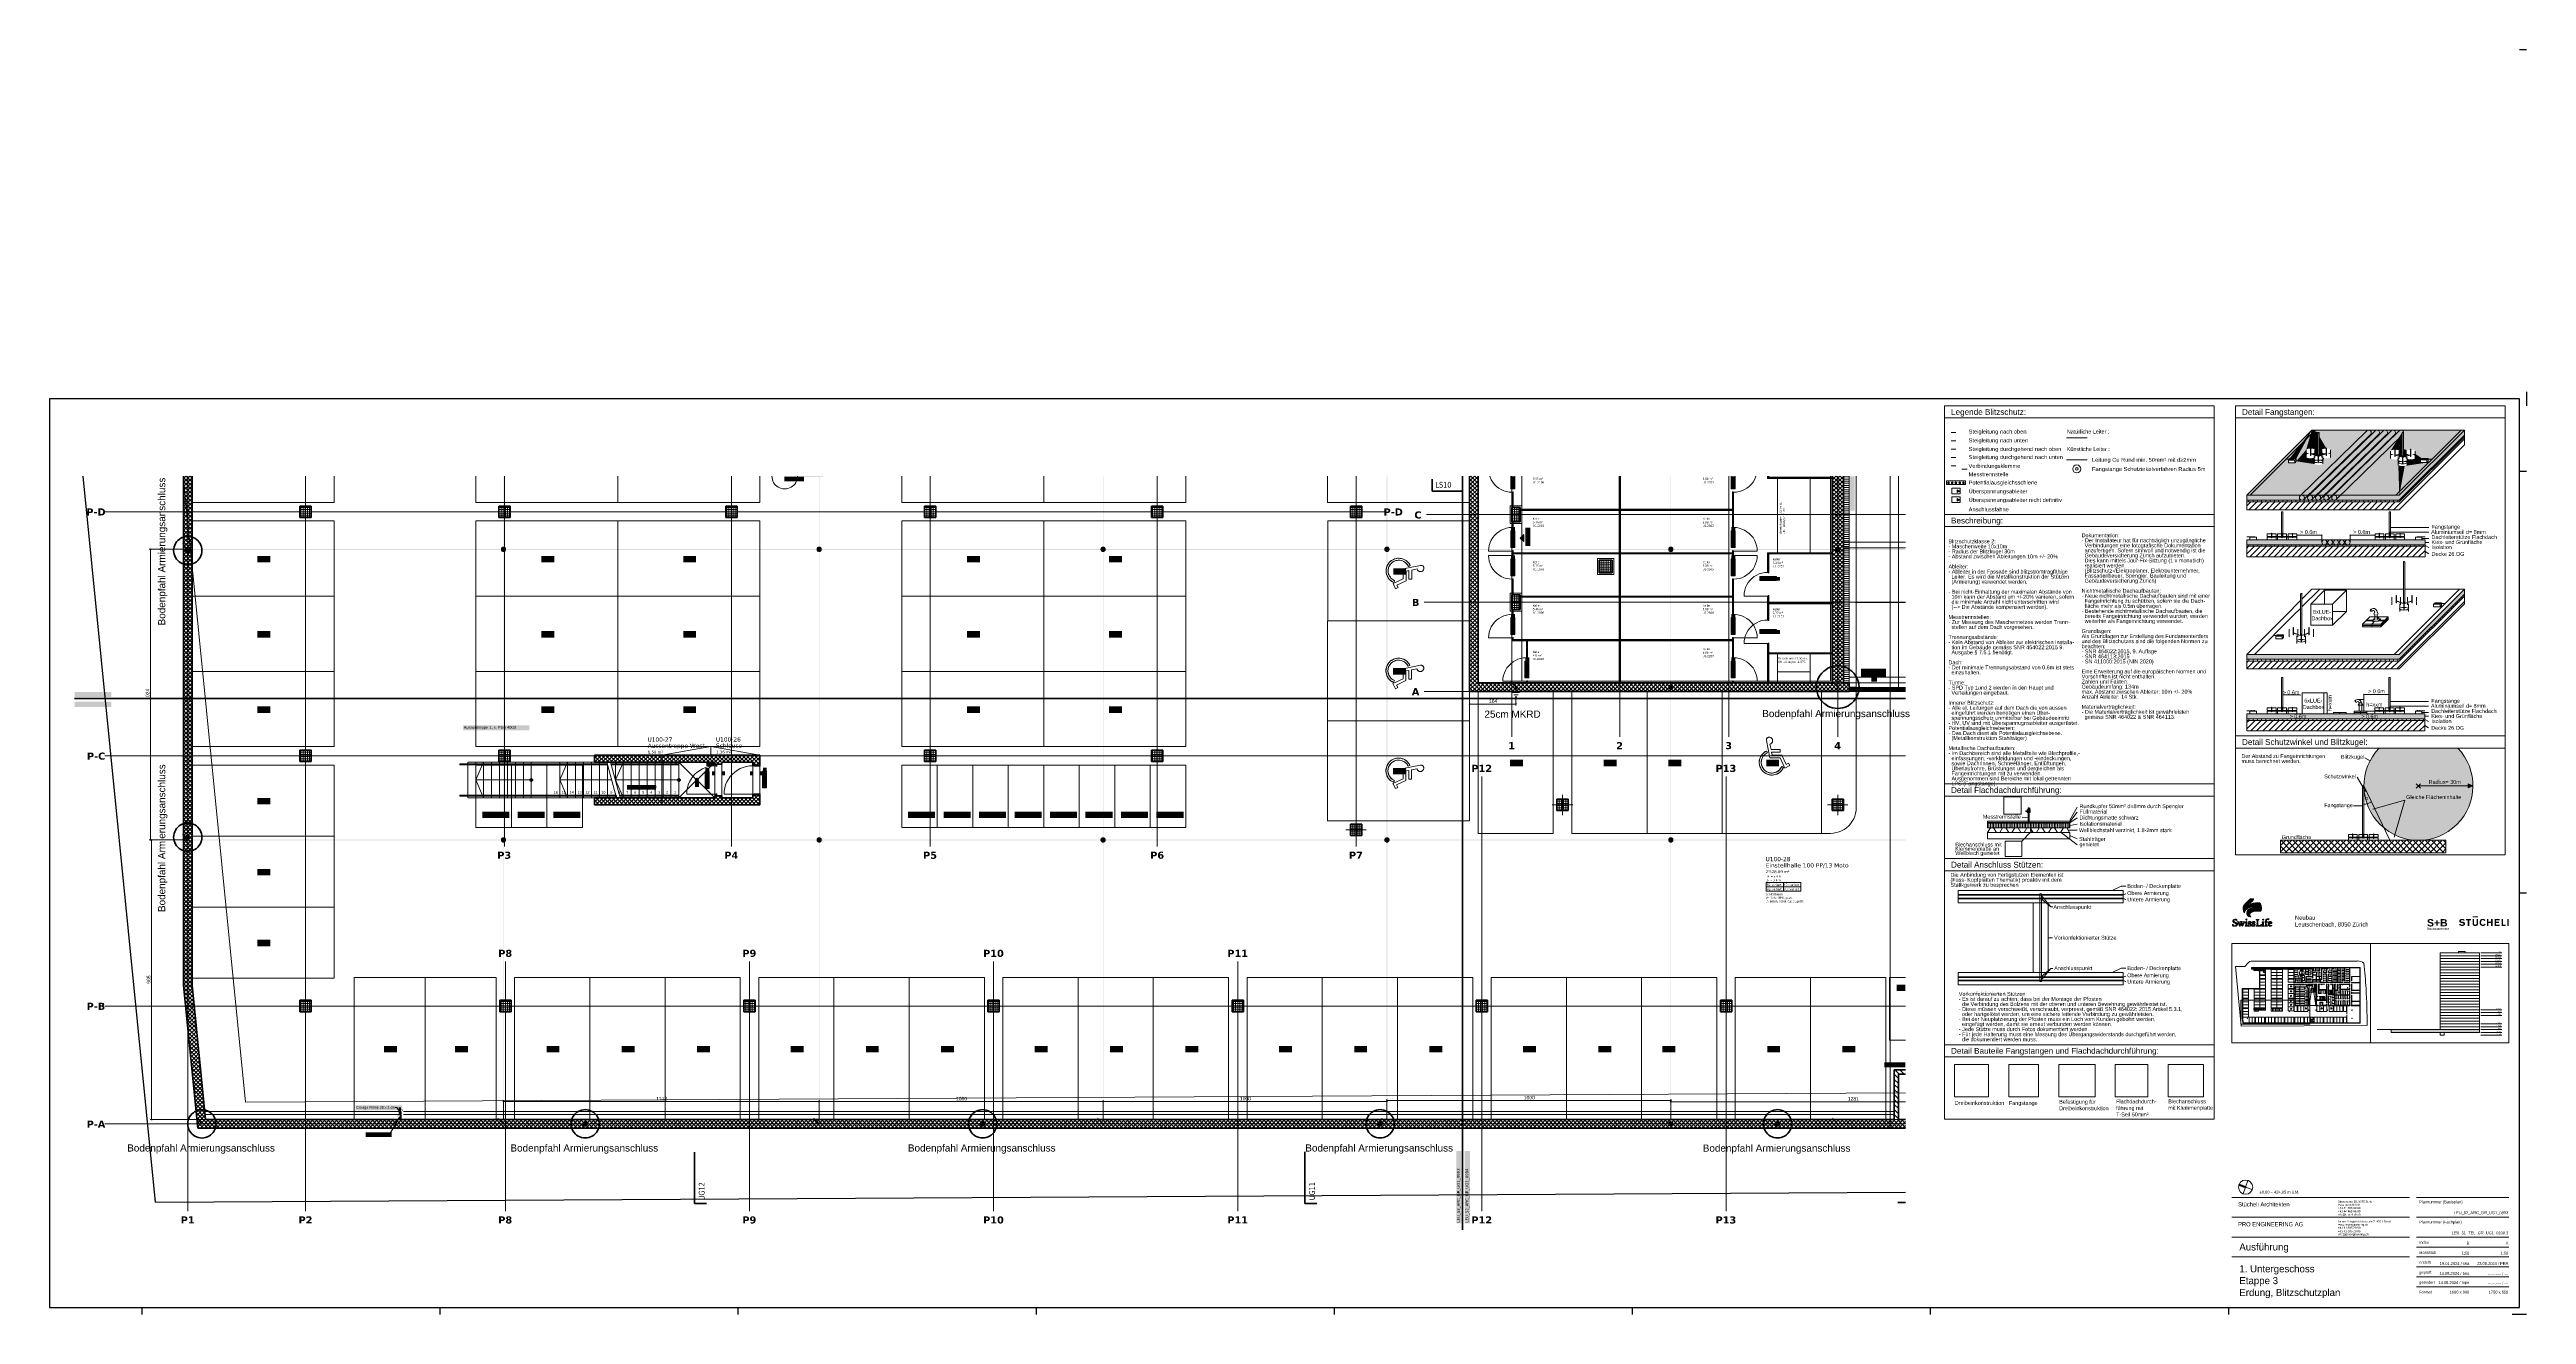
# Model space of a CAD drawing. Extents: x -1132 to 613, y -179 to 712.
import ezdxf
from ezdxf.lldxf.tags import DXFTag

# ---------------------------------------------------------------- set-up
doc = ezdxf.new("R2010")
doc.units = 0
doc.layers.get('0').update_dxf_attribs({"lineweight": 13})
for name, color, linetype, lineweight, true_color in [('A-____-MATC-OTLN', 7, 'Strichpunkt - Mittel', 40, 0x0080ff), ('A-DETL-____-OTLN', 5, 'Continuous', 9, 0x0000ff), ('Boden 8.OG', 7, 'Continuous', 13, 0xc0c0c0), ('Bodenplatten', 9, 'Continuous', 13, 0x808080), ('C-PROP-LINE-OTLN', 7, '_Grundgrenze_', 25, 0x800000), ('EL01_VVV_Mass Blitzschutz', 3, 'Continuous', 13, 0x00ff00), ('EL01_WAN_Blechanschluss mit Klemmenplatte', 1, 'Continuous', 13, 0xff0000), ('EL01_WAN_Blitzkugel', 2, 'Continuous', 13, 0xffff00), ('EL01_WAN_Blitzschutz Text', 1, 'Continuous', 13, 0xff0000), ('EL01_WAN_Blitzschutz_kuenstliche_Leiter', 1, 'Continuous', 13, 0xff0000), ('EL01_WAN_Blitzschutz_natürlicher _Leiter', 3, 'Continuous', 13, 0x00ff00), ('EL01_WAN_Elektrokabel', 7, 'Continuous', 13, 0xff6600), ('EL01_WAN_Fangleitungen bestehend Kün', 1, 'Continuous', 13, 0xff0000), ('EL01_WAN_Fangleitungen Nat', 7, 'Continuous', 13, 0x009900), ('EL01_WAN_Flachdachdurchführung', 9, 'Continuous', 13, 0x808080), ('EL01_WAN_Geometrie', 3, 'Continuous', 13, 0x00ff00), ('EL01_WAN_Geometrie-A0GYANLHE9', 3, 'Continuous', 13, 0x00ff00), ('EL01_WAN_Geometrie-A0PC80ZUF5', 3, 'Continuous', 13, 0x00ff00), ('EL01_WAN_künst_Leiter', 1, 'Continuous', 13, 0xff0000), ('EL01_WAN_Leitung_Potentiala-A0PC80ZVF5', 1, 'STRICHLINIE', 13, 0xff0000), ('EL01_WAN_Leitung_Potentialausgleich', 1, 'fein_strichliert', 13, 0xff0000), ('EL01_WAN_Maschennetz', 1, 'Continuous', 13, 0xff0000), ('EL01_WAN_Pfeil', 1, 'Continuous', 13, 0xff0000), ('EL01_WAN_Potentialausgleich', 1, 'Continuous', 13, 0xff0000), ('EL01_WAN_Ringerder', 1, 'Continuous', 13, 0xff0000), ('EL01_WAN_Schraffur-A0GYANLGE9', 7, 'Continuous', 13, 0xc0c0c0), ('EL01_WAN_Schutzwinkelverfahren', 4, 'Continuous', 13, 0x00ffff), ('EL01_WAN_Starkstrom-A0GYANLME9', 1, 'Continuous', 13, 0xff0000), ('EL01_WAN_Text-A0GYANLIE9', 2, 'Continuous', 13, 0xffff00), ('EL01_WAN_Venti', 1, 'Continuous', 13, 0xff0000), ('EL01_WAN_Wasserschutz', 1, 'Continuous', 13, 0xff0000), ('EL01_WANE_Winkel Alpha', 1, 'Continuous', 13, 0xff0000), ('EL01_WANX_Bitmap', 1, 'Continuous', 13, 0xff0000), ('Erde Kies Gestein', 9, 'Continuous', 13, 0x808080), ('Füllmaterial', 7, 'Continuous', 13, 0xff6600), ('G-____-____-SYMB', 7, 'Strichpunkt - Weit', 5, 0x008080), ('Isolation', 4, 'Continuous', 13, 0x00ffff), ('Isolation Boden 8.OG', 7, 'Continuous', 13, 0x00e500), ('Rippendecke', 6, 'Continuous', 13, 0xff00ff), ('S-GRID-____-IDEN', 7, 'Continuous', 9, 0x5555aa), ('Stahlträger', 3, 'Continuous', 13, 0x00ff00)]:
    doc.layers.add(name, color=color, linetype=linetype, lineweight=lineweight, true_color=true_color)
for name, color, linetype, lineweight in [('A-____-NOTE-TEXT', 7, 'Continuous', 9), ('A-AREA-____-IDEN', 7, 'Continuous', 5), ('A-DETL-____-HDLN', 7, '_Verdeckte Linien_', 9), ('A-DETL-____-THIN', 7, 'Continuous', 9), ('A-DOOR-____-IDEN', 7, 'Continuous', 5), ('A-DOOR-____-OTLN', 7, 'Continuous', 9), ('A-DOOR-FRAM-MCUT', 7, 'Continuous', 9), ('A-DOOR-OPNG-OTLN', 7, 'Continuous', 9), ('A-FLOR-____-OTLN', 7, 'Continuous', 9), ('A-FLOR-____-OVHD', 7, 'Strichpunkt - Fein', 9), ('A-FLOR-HRAL-MBND', 7, '_Verdeckte Linien_', 9), ('A-FLOR-HRAL-OTLN', 7, 'Continuous', 9), ('A-GENM-____-OTLN', 7, 'Continuous', 9), ('A-WALL-____-MCUT', 7, 'Continuous', 35), ('A-WALL-____-PATT', 7, 'Continuous', 35), ('A-WALL-FNSH-MCUT', 7, 'Continuous', 35), ('C-PRKG-____-IDEN', 7, 'Continuous', 5), ('C-PRKG-____-OTLN', 7, 'Continuous', 9), ('E-LITE-EQPM-OTLN', 7, 'Continuous', 9), ('EL01_VVV_Bemassung', 7, 'Continuous', 13), ('EL01_WAN_Dachleiterstütze', 7, 'Continuous', 13), ('EL01_WAN_I0_Legende', 7, 'Continuous', 13), ('EL01_WAN_Innerer Kreis Fangstange', 7, 'Continuous', 13), ('EL01_WAN_Text', 7, 'Continuous', 13), ('G-____-TTLB-OTLN', 7, 'Continuous', 13), ('G-____-TTLB-THIN', 7, 'Continuous', 13), ('G-XREF-____-OTLN', 7, 'Continuous', 13), ('I-WALL-____-OTLN', 7, 'Continuous', 9), ('M-EQPM-____-OTLN', 7, 'Continuous', 9), ('Matte Isolation schwaz', 7, 'Continuous', 13), ('S-COLS-____-MCUT', 7, 'Continuous', 35), ('S-COLS-____-OTLN', 7, 'Continuous', 9), ('S-GRID-____-OTLN', 7, 'Continuous', 5), ('S-STRS-____-IDEN', 7, 'Continuous', 9), ('S-STRS-____-MBND', 7, '_Strichpunkt - Fein', 9), ('S-STRS-____-OTLN', 7, 'Continuous', 9), ('Text', 7, 'Continuous', 5)]:
    doc.layers.add(name, color=color, linetype=linetype, lineweight=lineweight)
doc.styles.add('Arial_10', font='arial.ttf', dxfattribs={"height": 6.884731})
doc.styles.add('Arial_11', font='arial.ttf', dxfattribs={"width": 0.98, "height": 0.002})
doc.styles.add('Arial_14', font='arial.ttf', dxfattribs={"width": 0.975, "height": 0.01})
doc.styles.add('Arial_7', font='arial.ttf', dxfattribs={"width": 0.98, "height": 0.006})
doc.styles.add('Arial_8', font='arial.ttf', dxfattribs={"height": 2.950599})
doc.styles.get("Standard").update_dxf_attribs({"font": 'arial.ttf'})
tags = doc.linetypes.add('_Grundgrenze_', pattern=[0.45, 0.2, -0.05, 0.05, -0.05, 0.05, -0.05]).pattern_tags.tags
tags[14:15] = [DXFTag(74, 4), DXFTag(75, 0), DXFTag(340, '0'), DXFTag(46, 1.0), DXFTag(50, 0.0), DXFTag(44, 0.0), DXFTag(45, 0.0)]
tags[12:13] = [DXFTag(74, 4), DXFTag(75, 0), DXFTag(340, '0'), DXFTag(46, 1.0), DXFTag(50, 0.0), DXFTag(44, 0.0), DXFTag(45, 0.0)]
tags[10:11] = [DXFTag(74, 4), DXFTag(75, 0), DXFTag(340, '0'), DXFTag(46, 1.0), DXFTag(50, 0.0), DXFTag(44, 0.0), DXFTag(45, 0.0)]
tags[8:9] = [DXFTag(74, 4), DXFTag(75, 0), DXFTag(340, '0'), DXFTag(46, 1.0), DXFTag(50, 0.0), DXFTag(44, 0.0), DXFTag(45, 0.0)]
tags[6:7] = [DXFTag(74, 4), DXFTag(75, 0), DXFTag(340, '0'), DXFTag(46, 1.0), DXFTag(50, 0.0), DXFTag(44, 0.0), DXFTag(45, 0.0)]
tags[4:5] = [DXFTag(74, 4), DXFTag(75, 0), DXFTag(340, '0'), DXFTag(46, 1.0), DXFTag(50, 0.0), DXFTag(44, 0.0), DXFTag(45, 0.0)]
tags = doc.linetypes.add('_Rasterlinie_', pattern=[0.375, 0.2, -0.05, 0.075, -0.05]).pattern_tags.tags
tags[10:11] = [DXFTag(74, 4), DXFTag(75, 0), DXFTag(340, '0'), DXFTag(46, 1.0), DXFTag(50, 0.0), DXFTag(44, 0.0), DXFTag(45, 0.0)]
tags[8:9] = [DXFTag(74, 4), DXFTag(75, 0), DXFTag(340, '0'), DXFTag(46, 1.0), DXFTag(50, 0.0), DXFTag(44, 0.0), DXFTag(45, 0.0)]
tags[6:7] = [DXFTag(74, 4), DXFTag(75, 0), DXFTag(340, '0'), DXFTag(46, 1.0), DXFTag(50, 0.0), DXFTag(44, 0.0), DXFTag(45, 0.0)]
tags[4:5] = [DXFTag(74, 4), DXFTag(75, 0), DXFTag(340, '0'), DXFTag(46, 1.0), DXFTag(50, 0.0), DXFTag(44, 0.0), DXFTag(45, 0.0)]
tags = doc.linetypes.add('_Schnittlinie_', pattern=[0.3, 0.15, -0.05, 0.05, -0.05]).pattern_tags.tags
tags[10:11] = [DXFTag(74, 4), DXFTag(75, 0), DXFTag(340, '0'), DXFTag(46, 1.0), DXFTag(50, 0.0), DXFTag(44, 0.0), DXFTag(45, 0.0)]
tags[8:9] = [DXFTag(74, 4), DXFTag(75, 0), DXFTag(340, '0'), DXFTag(46, 1.0), DXFTag(50, 0.0), DXFTag(44, 0.0), DXFTag(45, 0.0)]
tags[6:7] = [DXFTag(74, 4), DXFTag(75, 0), DXFTag(340, '0'), DXFTag(46, 1.0), DXFTag(50, 0.0), DXFTag(44, 0.0), DXFTag(45, 0.0)]
tags[4:5] = [DXFTag(74, 4), DXFTag(75, 0), DXFTag(340, '0'), DXFTag(46, 1.0), DXFTag(50, 0.0), DXFTag(44, 0.0), DXFTag(45, 0.0)]
tags = doc.linetypes.add('_Strichliert - Fein_', pattern=[0.15, 0.1, -0.05]).pattern_tags.tags
tags[6:7] = [DXFTag(74, 4), DXFTag(75, 0), DXFTag(340, '0'), DXFTag(46, 1.0), DXFTag(50, 0.0), DXFTag(44, 0.0), DXFTag(45, 0.0)]
tags[4:5] = [DXFTag(74, 4), DXFTag(75, 0), DXFTag(340, '0'), DXFTag(46, 1.0), DXFTag(50, 0.0), DXFTag(44, 0.0), DXFTag(45, 0.0)]
tags = doc.linetypes.add('_Strichpunkt - Fein', pattern=[0.2, 0.1, -0.05, 0, -0.05]).pattern_tags.tags
tags[10:11] = [DXFTag(74, 4), DXFTag(75, 0), DXFTag(340, '0'), DXFTag(46, 1.0), DXFTag(50, 0.0), DXFTag(44, 0.0), DXFTag(45, 0.0)]
tags[8:9] = [DXFTag(74, 4), DXFTag(75, 0), DXFTag(340, '0'), DXFTag(46, 1.0), DXFTag(50, 0.0), DXFTag(44, 0.0), DXFTag(45, 0.0)]
tags[6:7] = [DXFTag(74, 4), DXFTag(75, 0), DXFTag(340, '0'), DXFTag(46, 1.0), DXFTag(50, 0.0), DXFTag(44, 0.0), DXFTag(45, 0.0)]
tags[4:5] = [DXFTag(74, 4), DXFTag(75, 0), DXFTag(340, '0'), DXFTag(46, 1.0), DXFTag(50, 0.0), DXFTag(44, 0.0), DXFTag(45, 0.0)]
tags = doc.linetypes.add('_Strichpunkt - Mittel_', pattern=[0.35, 0.15, -0.1, 0, -0.1]).pattern_tags.tags
tags[10:11] = [DXFTag(74, 4), DXFTag(75, 0), DXFTag(340, '0'), DXFTag(46, 1.0), DXFTag(50, 0.0), DXFTag(44, 0.0), DXFTag(45, 0.0)]
tags[8:9] = [DXFTag(74, 4), DXFTag(75, 0), DXFTag(340, '0'), DXFTag(46, 1.0), DXFTag(50, 0.0), DXFTag(44, 0.0), DXFTag(45, 0.0)]
tags[6:7] = [DXFTag(74, 4), DXFTag(75, 0), DXFTag(340, '0'), DXFTag(46, 1.0), DXFTag(50, 0.0), DXFTag(44, 0.0), DXFTag(45, 0.0)]
tags[4:5] = [DXFTag(74, 4), DXFTag(75, 0), DXFTag(340, '0'), DXFTag(46, 1.0), DXFTag(50, 0.0), DXFTag(44, 0.0), DXFTag(45, 0.0)]
tags = doc.linetypes.add('_Verdeckte Linien_', pattern=[0.15, 0.1, -0.05]).pattern_tags.tags
tags[6:7] = [DXFTag(74, 4), DXFTag(75, 0), DXFTag(340, '0'), DXFTag(46, 1.0), DXFTag(50, 0.0), DXFTag(44, 0.0), DXFTag(45, 0.0)]
tags[4:5] = [DXFTag(74, 4), DXFTag(75, 0), DXFTag(340, '0'), DXFTag(46, 1.0), DXFTag(50, 0.0), DXFTag(44, 0.0), DXFTag(45, 0.0)]
tags = doc.linetypes.add('ACAD_ISO03W100', pattern=[30, 12, -18]).pattern_tags.tags
tags[6:7] = [DXFTag(74, 4), DXFTag(75, 0), DXFTag(340, '0'), DXFTag(46, 0.0), DXFTag(50, 0.0), DXFTag(44, 0.0), DXFTag(45, 0.0)]
tags[4:5] = [DXFTag(74, 4), DXFTag(75, 0), DXFTag(340, '0'), DXFTag(46, 0.0), DXFTag(50, 0.0), DXFTag(44, 0.0), DXFTag(45, 0.0)]
tags = doc.linetypes.add('fein_strichliert', pattern=[4, 1, -2, 1]).pattern_tags.tags
tags[8:9] = [DXFTag(74, 4), DXFTag(75, 0), DXFTag(340, '0'), DXFTag(46, 0.0), DXFTag(50, 0.0), DXFTag(44, 0.0), DXFTag(45, 0.0)]
tags[6:7] = [DXFTag(74, 4), DXFTag(75, 0), DXFTag(340, '0'), DXFTag(46, 0.0), DXFTag(50, 0.0), DXFTag(44, 0.0), DXFTag(45, 0.0)]
tags[4:5] = [DXFTag(74, 4), DXFTag(75, 0), DXFTag(340, '0'), DXFTag(46, 0.0), DXFTag(50, 0.0), DXFTag(44, 0.0), DXFTag(45, 0.0)]
tags = doc.linetypes.add('Gestrichelt', pattern=[0.1, 0.05, -0.05]).pattern_tags.tags
tags[6:7] = [DXFTag(74, 4), DXFTag(75, 0), DXFTag(340, '0'), DXFTag(46, 1.0), DXFTag(50, 0.0), DXFTag(44, 0.0), DXFTag(45, 0.0)]
tags[4:5] = [DXFTag(74, 4), DXFTag(75, 0), DXFTag(340, '0'), DXFTag(46, 1.0), DXFTag(50, 0.0), DXFTag(44, 0.0), DXFTag(45, 0.0)]
tags = doc.linetypes.add('Grundrissdarstellung Sturz', pattern=[0.25, 0.15, -0.05, 0, -0.05]).pattern_tags.tags
tags[10:11] = [DXFTag(74, 4), DXFTag(75, 0), DXFTag(340, '0'), DXFTag(46, 1.0), DXFTag(50, 0.0), DXFTag(44, 0.0), DXFTag(45, 0.0)]
tags[8:9] = [DXFTag(74, 4), DXFTag(75, 0), DXFTag(340, '0'), DXFTag(46, 1.0), DXFTag(50, 0.0), DXFTag(44, 0.0), DXFTag(45, 0.0)]
tags[6:7] = [DXFTag(74, 4), DXFTag(75, 0), DXFTag(340, '0'), DXFTag(46, 1.0), DXFTag(50, 0.0), DXFTag(44, 0.0), DXFTag(45, 0.0)]
tags[4:5] = [DXFTag(74, 4), DXFTag(75, 0), DXFTag(340, '0'), DXFTag(46, 1.0), DXFTag(50, 0.0), DXFTag(44, 0.0), DXFTag(45, 0.0)]
tags = doc.linetypes.add('IMPORT-_Verdeckte Linien_', pattern=[0.003, 0.002, -0.001]).pattern_tags.tags
tags[6:7] = [DXFTag(74, 4), DXFTag(75, 0), DXFTag(340, '0'), DXFTag(46, 1.0), DXFTag(50, 0.0), DXFTag(44, 0.0), DXFTag(45, 0.0)]
tags[4:5] = [DXFTag(74, 4), DXFTag(75, 0), DXFTag(340, '0'), DXFTag(46, 1.0), DXFTag(50, 0.0), DXFTag(44, 0.0), DXFTag(45, 0.0)]
tags = doc.linetypes.add('IMPORT-Strichliert - Fein', pattern=[0.003, 0.002, -0.001]).pattern_tags.tags
tags[6:7] = [DXFTag(74, 4), DXFTag(75, 0), DXFTag(340, '0'), DXFTag(46, 1.0), DXFTag(50, 0.0), DXFTag(44, 0.0), DXFTag(45, 0.0)]
tags[4:5] = [DXFTag(74, 4), DXFTag(75, 0), DXFTag(340, '0'), DXFTag(46, 1.0), DXFTag(50, 0.0), DXFTag(44, 0.0), DXFTag(45, 0.0)]
tags = doc.linetypes.add('STRICHLINIE', pattern=[19.05, 12.7, -6.35]).pattern_tags.tags
tags[6:7] = [DXFTag(74, 4), DXFTag(75, 0), DXFTag(340, '0'), DXFTag(46, 0.0), DXFTag(50, 0.0), DXFTag(44, 0.0), DXFTag(45, 0.0)]
tags[4:5] = [DXFTag(74, 4), DXFTag(75, 0), DXFTag(340, '0'), DXFTag(46, 0.0), DXFTag(50, 0.0), DXFTag(44, 0.0), DXFTag(45, 0.0)]
tags = doc.linetypes.add('Strichpunkt - Fein', pattern=[0.2, 0.1, -0.05, 0, -0.05]).pattern_tags.tags
tags[10:11] = [DXFTag(74, 4), DXFTag(75, 0), DXFTag(340, '0'), DXFTag(46, 1.0), DXFTag(50, 0.0), DXFTag(44, 0.0), DXFTag(45, 0.0)]
tags[8:9] = [DXFTag(74, 4), DXFTag(75, 0), DXFTag(340, '0'), DXFTag(46, 1.0), DXFTag(50, 0.0), DXFTag(44, 0.0), DXFTag(45, 0.0)]
tags[6:7] = [DXFTag(74, 4), DXFTag(75, 0), DXFTag(340, '0'), DXFTag(46, 1.0), DXFTag(50, 0.0), DXFTag(44, 0.0), DXFTag(45, 0.0)]
tags[4:5] = [DXFTag(74, 4), DXFTag(75, 0), DXFTag(340, '0'), DXFTag(46, 1.0), DXFTag(50, 0.0), DXFTag(44, 0.0), DXFTag(45, 0.0)]
tags = doc.linetypes.add('Strichpunkt - Mittel', pattern=[0.35, 0.15, -0.1, 0, -0.1]).pattern_tags.tags
tags[10:11] = [DXFTag(74, 4), DXFTag(75, 0), DXFTag(340, '0'), DXFTag(46, 1.0), DXFTag(50, 0.0), DXFTag(44, 0.0), DXFTag(45, 0.0)]
tags[8:9] = [DXFTag(74, 4), DXFTag(75, 0), DXFTag(340, '0'), DXFTag(46, 1.0), DXFTag(50, 0.0), DXFTag(44, 0.0), DXFTag(45, 0.0)]
tags[6:7] = [DXFTag(74, 4), DXFTag(75, 0), DXFTag(340, '0'), DXFTag(46, 1.0), DXFTag(50, 0.0), DXFTag(44, 0.0), DXFTag(45, 0.0)]
tags[4:5] = [DXFTag(74, 4), DXFTag(75, 0), DXFTag(340, '0'), DXFTag(46, 1.0), DXFTag(50, 0.0), DXFTag(44, 0.0), DXFTag(45, 0.0)]
tags = doc.linetypes.add('Strichpunkt - Weit', pattern=[0.5, 0.2, -0.15, 0, -0.15]).pattern_tags.tags
tags[10:11] = [DXFTag(74, 4), DXFTag(75, 0), DXFTag(340, '0'), DXFTag(46, 1.0), DXFTag(50, 0.0), DXFTag(44, 0.0), DXFTag(45, 0.0)]
tags[8:9] = [DXFTag(74, 4), DXFTag(75, 0), DXFTag(340, '0'), DXFTag(46, 1.0), DXFTag(50, 0.0), DXFTag(44, 0.0), DXFTag(45, 0.0)]
tags[6:7] = [DXFTag(74, 4), DXFTag(75, 0), DXFTag(340, '0'), DXFTag(46, 1.0), DXFTag(50, 0.0), DXFTag(44, 0.0), DXFTag(45, 0.0)]
tags[4:5] = [DXFTag(74, 4), DXFTag(75, 0), DXFTag(340, '0'), DXFTag(46, 1.0), DXFTag(50, 0.0), DXFTag(44, 0.0), DXFTag(45, 0.0)]
picture_1 = doc.add_image_def('image1.png', size_in_pixel=(289, 288))
picture_2 = doc.add_image_def('image2.png', size_in_pixel=(157, 171))
picture_3 = doc.add_image_def('image3.png', size_in_pixel=(530, 505))
picture_4 = doc.add_image_def('image4.png', size_in_pixel=(362, 331))
picture_5 = doc.add_image_def('image5.png', size_in_pixel=(357, 318))

# ---------------------------------------------------------------- blocks, each defined once
blk = doc.blocks.new('Blockreferenz-A0ULN873QT')
at = {"layer": 'G-XREF-____-OTLN', "color": 0, "linetype": 'ByBlock', "lineweight": -2, "ltscale": 0.13}
for points in [[(565.2, 95), (565.1, 95.3), (565.2, 95.4)], [(565.4, 94.8), (565.2, 95.4), (565.4, 95.5)], [(565.2, 95), (565.2, 95.4), (565.4, 94.8)], [(565.4, 97.1), (565.3, 98), (565.4, 98.2)], [(565.3, 97.4), (565.3, 97.7), (565.3, 98)], [(565.3, 97.4), (565.3, 98), (565.3, 97.4)], [(565.3, 97.4), (565.3, 98), (565.3, 98)], [(565.3, 97.4), (565.3, 98), (565.4, 97.1)], [(565.5, 96.9), (565.4, 98.3), (565.5, 98.5)], [(565.4, 97.1), (565.4, 98.2), (565.4, 98.3)], [(565.4, 97.1), (565.4, 98.3), (565.5, 96.9)], [(565.4, 97.1), (565.4, 98.2), (565.4, 97.1)], [(565.7, 94.6), (565.4, 95.5), (565.7, 95.7)], [(565.4, 94.8), (565.4, 95.5), (565.7, 94.6)], [(565.5, 96.9), (565.5, 98.5), (565.6, 96.8)], [(565.6, 96.8), (565.5, 98.5), (565.6, 98.5)], [(565.7, 96.7), (565.6, 98.5), (565.7, 98.7)], [(565.6, 96.8), (565.6, 98.5), (565.7, 96.7)], [(565.8, 96.6), (565.7, 98.7), (565.8, 98.8)], [(565.7, 96.7), (565.7, 98.7), (565.8, 96.6)], [(565.9, 94.5), (565.7, 95.7), (565.9, 95.9)], [(565.7, 94.6), (565.7, 95.7), (565.9, 94.5)], [(566, 96.5), (565.8, 98.8), (566, 98.9)], [(565.8, 96.6), (565.8, 98.8), (566, 96.5)], [(565.9, 94.5), (565.9, 95.9), (565.9, 94.5)], [(565.9, 94.5), (565.9, 95.9), (565.9, 95.8)], [(565.9, 94.5), (565.9, 95.8), (566, 94.4)], [(566, 94.4), (565.9, 95.8), (566, 95.7)], [(566, 96.5), (566, 98.9), (566.1, 96.5)], [(566.1, 96.5), (566, 98.9), (566.1, 98.9)], [(566, 94.4), (566, 95.7), (566.1, 94.4)], [(566.1, 94.4), (566, 95.7), (566.1, 95.5)], [(566.2, 96.4), (566.1, 98.9), (566.2, 99)], [(566.1, 96.5), (566.1, 98.9), (566.2, 96.4)], [(566.1, 94.4), (566.1, 95.5), (566.2, 94.3)], [(566.2, 94.3), (566.1, 95.5), (566.2, 95.5)], [(566.4, 96.4), (566.2, 99), (566.4, 99.1)], [(566.2, 96.4), (566.2, 99), (566.4, 96.4)], [(566.2, 94.3), (566.2, 95.5), (566.3, 94.3)], [(566.3, 94.3), (566.2, 95.5), (566.3, 95.4)], [(566.3, 94.3), (566.3, 95.4), (566.4, 94.3)], [(566.4, 94.3), (566.3, 95.4), (566.4, 95.3)], [(566.4, 97.8), (566.4, 99.1), (566.4, 97.9)], [(566.4, 97.9), (566.4, 99.1), (566.4, 99.1)], [(566.4, 97.9), (566.4, 99.1), (566.4, 97.9)], [(566.4, 97.9), (566.4, 99.1), (566.4, 99.1)], [(566.4, 97.9), (566.4, 99.1), (566.5, 98)], [(566.5, 98), (566.4, 99.1), (566.5, 99.1)], [(566.4, 96.4), (566.4, 97.8), (566.4, 96.4)], [(566.4, 96.4), (566.4, 97.8), (566.4, 97.7)], [(566.4, 96.4), (566.4, 97.7), (566.4, 96.3)], [(566.4, 96.3), (566.4, 97.7), (566.4, 97.6)], [(566.4, 96.3), (566.4, 97.6), (566.5, 96.3)], [(566.5, 96.3), (566.4, 97.6), (566.5, 97.5)], [(566.4, 94.3), (566.4, 95.3), (566.5, 94.2)], [(566.5, 94.2), (566.4, 95.3), (566.5, 95.2)], [(566.5, 98), (566.5, 99.1), (566.5, 98.1)], [(566.5, 98.1), (566.5, 99.1), (566.5, 99.1)], [(566.5, 98.1), (566.5, 99.1), (566.6, 98.2)], [(566.6, 98.2), (566.5, 99.1), (566.6, 99.1)], [(566.5, 96.3), (566.5, 97.5), (566.5, 96.3)], [(566.5, 96.3), (566.5, 97.5), (566.5, 97.5)], [(566.5, 96.3), (566.5, 97.5), (566.6, 96.3)], [(566.6, 96.3), (566.5, 97.5), (566.6, 97.4)], [(566.5, 94.2), (566.5, 95.2), (566.6, 94.2)], [(566.6, 94.2), (566.5, 95.2), (566.6, 95.2)], [(566.6, 98.2), (566.6, 99.1), (566.7, 98.2)], [(566.7, 98.2), (566.6, 99.1), (566.7, 99.1)], [(566.6, 96.3), (566.6, 97.4), (566.7, 96.3)], [(566.7, 96.3), (566.6, 97.4), (566.7, 97.4)], [(566.6, 94.2), (566.6, 95.2), (566.8, 94.2)], [(566.8, 94.2), (566.6, 95.2), (566.8, 95.1)], [(566.7, 98.2), (566.7, 99.1), (566.8, 98.2)], [(566.8, 98.2), (566.7, 99.1), (566.8, 99.1)], [(566.7, 96.3), (566.7, 97.4), (566.8, 96.3)], [(566.8, 96.3), (566.7, 97.4), (566.8, 97.3)], [(566.9, 98.3), (566.8, 99.1), (566.9, 99.2)], [(566.8, 98.2), (566.8, 99.1), (566.9, 98.3)], [(566.8, 96.3), (566.8, 97.3), (566.8, 96.3)], [(566.8, 96.3), (566.8, 97.3), (566.8, 97.3)], [(566.8, 96.3), (566.8, 97.3), (566.9, 96.2)], [(566.9, 96.2), (566.8, 97.3), (566.9, 97.3)], [(566.8, 94.2), (566.8, 95.1), (566.9, 94.2)], [(566.9, 94.2), (566.8, 95.1), (566.9, 95.1)], [(566.9, 98.3), (566.9, 99.2), (567, 98.3)], [(567, 98.3), (566.9, 99.2), (567, 99.2)], [(566.9, 96.2), (566.9, 97.3), (567.1, 96.2)], [(567.1, 96.2), (566.9, 97.3), (567.1, 97.3)], [(566.9, 94.2), (566.9, 95.1), (567, 94.2)], [(567, 94.2), (566.9, 95.1), (567, 95.1)], [(567, 98.3), (567, 99.2), (567.2, 98.3)], [(567.2, 98.3), (567, 99.2), (567.2, 99.2)], [(567, 94.2), (567, 95.1), (567.2, 94.1)], [(567.2, 94.1), (567, 95.1), (567.2, 95)], [(567.1, 96.2), (567.1, 97.3), (567.5, 96.1)], [(567.5, 96.1), (567.1, 97.3), (567.5, 97.2)], [(567.2, 98.3), (567.2, 99.2), (567.2, 98.3)], [(567.2, 98.3), (567.2, 99.2), (567.2, 99.2)], [(567.2, 98.3), (567.2, 99.2), (567.4, 98.3)], [(567.4, 98.3), (567.2, 99.2), (567.4, 99.2)], [(567.2, 94.1), (567.2, 95), (567.3, 94.2)], [(567.3, 94.2), (567.2, 95), (567.3, 95)], [(567.3, 94.2), (567.3, 95), (567.5, 94.2)], [(567.5, 94.2), (567.3, 95), (567.5, 95)], [(567.4, 98.3), (567.4, 99.2), (567.5, 98.3)], [(567.5, 98.3), (567.4, 99.2), (567.5, 99.2)], [(567.5, 98.3), (567.5, 99.2), (567.5, 98.3)], [(567.5, 98.3), (567.5, 99.2), (567.5, 99.2)], [(567.5, 98.3), (567.5, 99.2), (567.7, 98.2)], [(567.7, 98.2), (567.5, 99.2), (567.7, 99.1)], [(567.5, 96.1), (567.5, 97.2), (567.6, 96.1)], [(567.6, 96.1), (567.5, 97.2), (567.6, 97.2)], [(567.7, 94.2), (567.5, 95), (567.7, 95.1)], [(567.5, 94.2), (567.5, 95), (567.7, 94.2)], [(567.6, 96.1), (567.6, 97.2), (567.8, 96.1)], [(567.8, 96.1), (567.6, 97.2), (567.8, 97.1)], [(567.7, 98.2), (567.7, 99.1), (567.8, 98.2)], [(567.8, 98.2), (567.7, 99.1), (567.8, 99.1)], [(567.7, 94.2), (567.7, 95.1), (567.7, 94.2)], [(567.7, 94.2), (567.7, 95.1), (567.7, 95.1)], [(567.7, 94.2), (567.7, 95.1), (567.8, 94.2)], [(567.8, 94.2), (567.7, 95.1), (567.8, 95.1)], [(567.8, 98.2), (567.8, 99.1), (567.9, 98.1)], [(567.9, 98.1), (567.8, 99.1), (567.9, 99.1)], [(567.8, 96.1), (567.8, 97.1), (567.9, 96)], [(567.9, 96), (567.8, 97.1), (567.9, 97.1)], [(568, 94.2), (567.8, 95.1), (568, 95.2)], [(567.8, 94.2), (567.8, 95.1), (568, 94.2)], [(567.9, 98.1), (567.9, 99.1), (568, 98.1)], [(568, 98.1), (567.9, 99.1), (568, 99.1)], [(567.9, 96), (567.9, 97.1), (567.9, 96)], [(567.9, 96), (567.9, 97.1), (567.9, 97.1)], [(567.9, 96), (567.9, 97.1), (568, 96)], [(568, 96), (567.9, 97.1), (568, 97.1)], [(568, 98.1), (568, 99.1), (568.1, 98)], [(568.1, 98), (568, 99.1), (568.1, 99.1)], [(568, 96), (568, 97.1), (568.1, 95.9)], [(568.1, 95.9), (568, 97.1), (568.1, 97.1)], [(568, 94.2), (568, 95.2), (568, 95.3)], [(568, 94.2), (568, 95.3), (568.1, 94.3)], [(568.1, 94.3), (568, 95.3), (568.1, 95.3)], [(568, 94.2), (568, 95.2), (568, 94.2)], [(568.1, 98), (568.1, 99.1), (568.1, 98)], [(568.1, 98), (568.1, 99.1), (568.1, 99)], [(568.1, 98), (568.1, 99), (568.3, 97.9)], [(568.3, 97.9), (568.1, 99), (568.3, 99)], [(568.1, 95.9), (568.1, 97.1), (568.1, 95.8)], [(568.1, 95.8), (568.1, 97.1), (568.1, 97)], [(568.1, 95.8), (568.1, 97), (568.2, 95.8)], [(568.2, 95.8), (568.1, 97), (568.2, 97)], [(568.2, 94.3), (568.1, 95.4), (568.2, 95.5)], [(568.1, 94.3), (568.1, 95.3), (568.1, 95.4)], [(568.1, 94.3), (568.1, 95.4), (568.2, 94.3)], [(568.1, 94.3), (568.1, 95.3), (568.1, 94.3)], [(568.2, 95.8), (568.2, 97), (568.2, 95.8)], [(568.2, 95.8), (568.2, 97), (568.2, 97)], [(568.2, 95.8), (568.2, 97), (568.2, 95.6)], [(568.2, 95.6), (568.2, 97), (568.2, 97)], [(568.2, 94.3), (568.2, 97), (568.4, 94.4)], [(568.4, 94.4), (568.2, 97), (568.4, 97)], [(568.2, 94.3), (568.2, 95.5), (568.2, 95.6)], [(568.2, 94.3), (568.2, 95.5), (568.2, 94.3)], [(568.3, 97.9), (568.3, 99), (568.3, 97.8)], [(568.3, 97.8), (568.3, 99), (568.3, 99)], [(568.3, 97.8), (568.3, 99), (568.4, 97.7)], [(568.4, 97.7), (568.3, 99), (568.4, 98.9)], [(568.4, 97.7), (568.4, 98.9), (568.5, 97.9)], [(568.5, 97.9), (568.4, 98.9), (568.5, 98.8)], [(568.4, 94.4), (568.4, 97), (568.5, 94.4)], [(568.5, 94.4), (568.4, 97), (568.5, 97)], [(568.5, 97.9), (568.5, 98.8), (568.7, 98)], [(568.7, 98), (568.5, 98.8), (568.7, 98.7)], [(568.5, 94.4), (568.5, 97), (568.7, 94.6)], [(568.7, 94.6), (568.5, 97), (568.7, 96.8)], [(568.7, 98), (568.7, 98.7), (568.9, 98.2)], [(568.9, 98.2), (568.7, 98.7), (568.9, 98.6)], [(568.7, 94.6), (568.7, 96.8), (568.7, 94.6)], [(568.7, 94.6), (568.7, 96.8), (568.7, 96.8)], [(568.7, 94.6), (568.7, 96.8), (568.9, 94.8)], [(568.9, 94.8), (568.7, 96.8), (568.9, 96.7)], [(568.9, 98.2), (568.9, 98.6), (569.1, 98.4)], [(568.9, 94.8), (568.9, 96.7), (569, 94.8)], [(569, 94.8), (568.9, 96.7), (569, 96.7)], [(569, 94.8), (569, 96.7), (569.1, 95)], [(569.1, 95), (569, 96.7), (569.1, 96.5)], [(569.1, 95), (569.1, 96.5), (569.2, 95.1)], [(569.2, 95.1), (569.1, 96.5), (569.2, 96.4)], [(569.2, 95.1), (569.2, 96.4), (569.2, 95.2)], [(569.2, 95.2), (569.2, 96.4), (569.2, 96.3)], [(569.2, 95.2), (569.2, 96.3), (569.3, 95.4)], [(569.3, 95.4), (569.2, 96.3), (569.3, 96.1)], [(569.3, 95.4), (569.3, 96.1), (569.3, 95.5)], [(569.3, 95.5), (569.3, 96.1), (569.3, 96.1)], [(569.3, 95.5), (569.3, 96.1), (569.3, 95.8)], [(569.9, 98.2), (569.9, 99.1), (571.2, 98.2)], [(571.2, 98.2), (569.9, 99.1), (571.2, 99.1)], [(571.2, 98.2), (571.2, 99.1), (572.3, 94.2)], [(572.3, 98.2), (571.2, 99.1), (572.3, 99.1)], [(572.3, 94.2), (571.2, 99.1), (572.3, 98.2)], [(571.2, 94.2), (571.2, 98.2), (572.3, 94.2)], [(572.3, 98.2), (572.3, 99.1), (573.6, 98.2)], [(573.6, 98.2), (572.3, 99.1), (573.6, 99.1)], [(574.7, 100.2), (574.7, 101), (578.4, 100.2)], [(578.4, 100.2), (574.7, 101), (578.4, 101)], [(579.6, 96.1), (579.5, 96.7), (579.6, 97.2)], [(579.7, 95.6), (579.6, 97.2), (579.7, 97.7)], [(579.6, 96.1), (579.6, 97.2), (579.6, 96.1)], [(579.6, 96.1), (579.6, 97.2), (579.6, 97.2)], [(579.6, 96.1), (579.6, 97.2), (579.7, 95.6)], [(579.9, 95.2), (579.7, 97.7), (579.9, 98.1)], [(579.7, 95.6), (579.7, 97.7), (579.7, 95.6)], [(579.7, 95.6), (579.7, 97.7), (579.7, 97.7)], [(579.7, 95.6), (579.7, 97.7), (579.9, 95.2)], [(580.1, 94.8), (579.9, 98.1), (580.1, 98.5)], [(579.9, 95.2), (579.9, 98.1), (579.9, 95.2)], [(579.9, 95.2), (579.9, 98.1), (579.9, 98.1)], [(579.9, 95.2), (579.9, 98.1), (580.1, 94.8)], [(580.1, 94.8), (580.1, 98.5), (580.2, 94.8)], [(580.2, 94.8), (580.1, 98.5), (580.2, 98.5)], [(580.5, 94.6), (580.2, 98.5), (580.5, 98.8)], [(580.2, 94.8), (580.2, 98.5), (580.5, 94.6)], [(580.5, 94.6), (580.5, 98.8), (580.5, 94.5)], [(580.5, 94.5), (580.5, 98.8), (580.5, 98.8)], [(580.5, 94.5), (580.5, 98.8), (580.6, 94.5)], [(580.6, 94.5), (580.5, 98.8), (580.6, 98.8)], [(580.7, 97.3), (580.6, 98.8), (580.7, 98.9)], [(580.6, 96.7), (580.6, 98.8), (580.6, 97)], [(580.6, 97), (580.6, 98.8), (580.6, 98.8)], [(580.6, 97), (580.6, 98.8), (580.7, 97.3)], [(580.6, 94.5), (580.6, 96.7), (580.6, 94.5)], [(580.6, 94.5), (580.6, 96.7), (580.6, 96.3)], [(580.6, 94.5), (580.6, 96.3), (580.7, 94.4)], [(580.7, 94.4), (580.6, 96.3), (580.7, 96)], [(580.7, 97.3), (580.7, 98.9), (580.8, 97.6)], [(580.8, 97.6), (580.7, 98.9), (580.8, 98.9)], [(580.7, 94.4), (580.7, 96), (580.8, 94.4)], [(580.8, 94.4), (580.7, 96), (580.8, 95.7)], [(580.9, 97.8), (580.8, 98.9), (580.9, 99)], [(580.8, 97.6), (580.8, 98.9), (580.9, 97.8)], [(580.8, 94.4), (580.8, 95.7), (580.9, 94.3)], [(580.9, 94.3), (580.8, 95.7), (580.9, 95.6)], [(581.1, 98.1), (580.9, 99), (581.1, 99.1)], [(580.9, 97.8), (580.9, 99), (580.9, 97.9)], [(580.9, 97.9), (580.9, 99), (580.9, 99)], [(580.9, 97.9), (580.9, 99), (581.1, 98.1)], [(580.9, 94.3), (580.9, 95.6), (580.9, 94.3)], [(580.9, 94.3), (580.9, 95.6), (580.9, 95.5)], [(580.9, 94.3), (580.9, 95.5), (581.1, 94.3)], [(581.1, 94.3), (580.9, 95.5), (581.1, 95.3)], [(581.1, 98.1), (581.1, 99.1), (581.3, 98.2)], [(581.3, 98.2), (581.1, 99.1), (581.3, 99.1)], [(581.1, 94.3), (581.1, 95.3), (581.3, 94.2)], [(581.3, 94.2), (581.1, 95.3), (581.3, 95.1)], [(581.6, 98.3), (581.3, 99.1), (581.6, 99.2)], [(581.3, 98.2), (581.3, 99.1), (581.3, 98.2)], [(581.3, 98.2), (581.3, 99.1), (581.3, 99.1)], [(581.3, 98.2), (581.3, 99.1), (581.6, 98.3)], [(581.3, 94.2), (581.3, 95.1), (581.3, 94.2)], [(581.3, 94.2), (581.3, 95.1), (581.3, 95.1)], [(581.3, 94.2), (581.3, 95.1), (581.6, 94.2)], [(581.6, 94.2), (581.3, 95.1), (581.6, 95.1)], [(581.6, 98.3), (581.6, 99.2), (581.8, 98.3)], [(581.8, 98.3), (581.6, 99.2), (581.8, 99.2)], [(581.6, 94.2), (581.6, 95.1), (581.8, 94.1)], [(581.8, 94.1), (581.6, 95.1), (581.8, 95)], [(581.8, 98.3), (581.8, 99.2), (581.9, 98.3)], [(581.9, 98.3), (581.8, 99.2), (581.9, 99.2)], [(581.8, 94.1), (581.8, 95), (581.9, 94.2)], [(581.9, 94.2), (581.8, 95), (581.9, 95)], [(581.9, 98.3), (581.9, 99.2), (582.1, 98.3)], [(582.1, 98.3), (581.9, 99.2), (582.1, 99.2)], [(581.9, 94.2), (581.9, 95), (582.1, 94.2)], [(582.1, 94.2), (581.9, 95), (582.1, 95)], [(582.1, 98.3), (582.1, 99.2), (582.2, 98.3)], [(582.2, 98.3), (582.1, 99.2), (582.2, 99.2)], [(582.2, 94.2), (582.1, 95), (582.2, 95.1)], [(582.1, 94.2), (582.1, 95), (582.2, 94.2)], [(582.2, 98.3), (582.2, 99.2), (582.2, 98.3)], [(582.2, 98.3), (582.2, 99.2), (582.2, 99.1)], [(582.2, 98.3), (582.2, 99.1), (582.4, 98.2)], [(582.4, 98.2), (582.2, 99.1), (582.4, 99.1)], [(582.2, 94.2), (582.2, 95.1), (582.2, 94.2)], [(582.2, 94.2), (582.2, 95.1), (582.2, 95.1)], [(582.2, 94.2), (582.2, 95.1), (582.4, 94.2)], [(582.4, 94.2), (582.2, 95.1), (582.4, 95.1)], [(582.4, 98.2), (582.4, 99.1), (582.5, 98.2)], [(582.5, 98.2), (582.4, 99.1), (582.5, 99.1)], [(582.5, 94.2), (582.4, 95.1), (582.5, 95.2)], [(582.4, 94.2), (582.4, 95.1), (582.5, 94.2)], [(582.5, 98.2), (582.5, 99.1), (582.5, 98.1)], [(582.5, 98.1), (582.5, 99.1), (582.5, 99.1)], [(582.5, 98.1), (582.5, 99.1), (582.7, 98)], [(582.7, 98), (582.5, 99.1), (582.7, 99)], [(582.7, 94.3), (582.5, 95.2), (582.7, 95.3)], [(582.5, 94.2), (582.5, 95.2), (582.5, 94.2)], [(582.5, 94.2), (582.5, 95.2), (582.5, 95.2)], [(582.5, 94.2), (582.5, 95.2), (582.7, 94.3)], [(582.7, 98), (582.7, 99), (582.7, 97.9)], [(582.7, 97.9), (582.7, 99), (582.7, 99)], [(582.7, 97.9), (582.7, 99), (582.8, 97.9)], [(582.8, 97.9), (582.7, 99), (582.8, 99)], [(582.8, 94.3), (582.7, 95.3), (582.8, 95.4)], [(582.7, 94.3), (582.7, 95.3), (582.8, 94.3)], [(582.8, 97.9), (582.8, 99), (582.9, 97.7)], [(582.9, 97.7), (582.8, 99), (582.9, 98.9)], [(582.9, 94.4), (582.8, 95.5), (582.9, 95.6)], [(582.8, 94.3), (582.8, 95.4), (582.8, 95.5)], [(582.8, 94.3), (582.8, 95.5), (582.9, 94.4)], [(582.8, 94.3), (582.8, 95.4), (582.8, 94.3)], [(582.9, 97.7), (582.9, 98.9), (583, 97.6)], [(583, 97.6), (582.9, 98.9), (583, 98.9)], [(583, 94.4), (582.9, 95.6), (583, 95.7)], [(582.9, 94.4), (582.9, 95.6), (583, 94.4)], [(583, 97.6), (583, 98.9), (583, 97.6)], [(583, 97.6), (583, 98.9), (583, 98.9)], [(583, 97.6), (583, 98.9), (583.2, 97.7)], [(583.2, 97.7), (583, 98.9), (583.2, 98.7)], [(583, 94.4), (583, 95.7), (583.1, 94.5)], [(583.1, 94.5), (583, 95.7), (583.1, 95.7)], [(583.1, 94.5), (583.1, 95.7), (583.3, 94.6)], [(583.3, 94.6), (583.1, 95.7), (583.3, 95.5)], [(583.2, 97.7), (583.2, 98.7), (583.4, 97.9)], [(583.4, 97.9), (583.2, 98.7), (583.4, 98.6)], [(583.3, 94.6), (583.3, 95.5), (583.5, 94.8)], [(583.5, 94.8), (583.3, 95.5), (583.5, 95.5)], [(583.4, 97.9), (583.4, 98.6), (583.6, 98)], [(583.6, 98), (583.4, 98.6), (583.6, 98.4)], [(583.5, 94.8), (583.5, 95.5), (583.7, 95)], [(583.7, 95), (583.5, 95.5), (583.7, 95.4)], [(583.6, 98), (583.6, 98.4), (583.8, 98.1)], [(583.7, 95), (583.7, 95.4), (583.8, 95.3)], [(584.8, 94.2), (584.8, 99.1), (585.8, 94.2)], [(585.8, 97.2), (584.8, 99.1), (585.8, 99.1)], [(585.8, 94.2), (584.8, 99.1), (585.8, 96.3)], [(585.8, 96.3), (584.8, 99.1), (585.8, 97.2)], [(585.8, 96.3), (585.8, 97.2), (587.7, 96.3)], [(587.7, 96.3), (585.8, 97.2), (587.7, 97.2)], [(587.7, 97.2), (587.7, 99.1), (588.7, 94.2)], [(588.7, 94.2), (587.7, 99.1), (588.7, 99.1)], [(587.7, 96.3), (587.7, 97.2), (588.7, 94.2)], [(587.7, 94.2), (587.7, 96.3), (588.7, 94.2)], [(590.2, 94.2), (590.2, 99.1), (591.2, 94.2)], [(591.2, 98.2), (590.2, 99.1), (591.2, 99.1)], [(591.2, 94.2), (590.2, 99.1), (591.2, 95.2)], [(591.2, 95.2), (590.2, 99.1), (591.2, 96.3)], [(591.2, 96.3), (590.2, 99.1), (591.2, 97.2)], [(591.2, 97.2), (590.2, 99.1), (591.2, 98.2)], [(591.2, 98.2), (591.2, 99.1), (593.6, 98.2)], [(593.6, 98.2), (591.2, 99.1), (593.6, 99.1)], [(591.2, 96.3), (591.2, 97.2), (593.3, 96.3)], [(593.3, 96.3), (591.2, 97.2), (593.3, 97.2)], [(591.2, 94.2), (591.2, 95.2), (593.7, 94.2)], [(593.7, 94.2), (591.2, 95.2), (593.7, 95.2)], [(595, 94.2), (595, 99.1), (596, 94.2)], [(596, 95.2), (595, 99.1), (596, 99.1)], [(596, 94.2), (595, 99.1), (596, 95.2)], [(596, 94.2), (596, 95.2), (597.9, 94.2)], [(597.9, 94.2), (596, 95.2), (597.9, 95.2)], [(599, 94.2), (599, 99.1), (600.1, 94.2)], [(600.1, 94.2), (599, 99.1), (600.1, 99.1)]]:
    blk.add_solid(points, dxfattribs=at)
at = {"layer": 'G-XREF-____-OTLN', "color": 0, "lineweight": -2}
for points in [[(574.6, 96.2), (574.6, 99.1), (574.6, 96)], [(574.6, 96), (574.6, 99.1), (574.6, 99.1)], [(574.6, 96), (574.6, 99.1), (574.6, 95.7)], [(574.6, 95.7), (574.6, 99.1), (574.6, 99.1)], [(574.6, 95.7), (574.6, 99.1), (574.6, 95.6)], [(574.6, 95.6), (574.6, 99.1), (574.6, 99.1)], [(574.6, 95.6), (574.6, 99.1), (574.7, 95.4)], [(574.7, 95.4), (574.6, 99.1), (574.7, 99.1)], [(574.7, 95.4), (574.7, 99.1), (574.7, 95.2)], [(574.7, 95.2), (574.7, 99.1), (574.7, 99.1)], [(574.7, 95.2), (574.7, 99.1), (574.7, 95.1)], [(574.7, 95.1), (574.7, 99.1), (574.7, 99.1)], [(574.7, 95.1), (574.7, 99.1), (574.8, 95)], [(574.8, 95), (574.7, 99.1), (574.8, 99.1)], [(574.8, 95), (574.8, 99.1), (574.9, 94.9)], [(574.9, 94.9), (574.8, 99.1), (574.9, 99.1)], [(574.9, 94.9), (574.9, 99.1), (575, 94.7)], [(575, 94.7), (574.9, 99.1), (575, 99.1)], [(575, 94.7), (575, 99.1), (575.1, 94.5)], [(575.1, 94.5), (575, 99.1), (575.1, 99.1)], [(575.1, 94.5), (575.1, 99.1), (575.3, 94.4)], [(575.3, 94.4), (575.1, 99.1), (575.3, 99.1)], [(575.3, 94.4), (575.3, 99.1), (575.5, 94.3)], [(575.5, 94.3), (575.3, 99.1), (575.5, 99.1)], [(575.5, 94.3), (575.5, 99.1), (575.7, 94.3)], [(575.7, 96.2), (575.5, 99.1), (575.7, 99.1)], [(575.7, 94.3), (575.5, 99.1), (575.7, 96.2)], [(575.7, 94.3), (575.7, 96.2), (575.7, 94.3)], [(575.7, 94.3), (575.7, 96.2), (575.7, 96.1)], [(575.7, 94.3), (575.7, 96.1), (575.7, 94.3)], [(575.7, 94.3), (575.7, 96.1), (575.7, 95.9)], [(575.7, 94.3), (575.7, 95.9), (575.7, 94.3)], [(575.7, 94.3), (575.7, 95.9), (575.7, 95.8)], [(575.7, 94.3), (575.7, 95.8), (575.7, 94.3)], [(575.7, 94.3), (575.7, 95.8), (575.7, 95.7)], [(575.7, 94.3), (575.7, 95.7), (575.7, 94.2)], [(575.7, 94.2), (575.7, 95.7), (575.7, 95.5)], [(575.7, 94.2), (575.7, 95.5), (575.8, 94.2)], [(575.8, 94.2), (575.7, 95.5), (575.8, 95.5)], [(575.8, 94.2), (575.8, 95.5), (575.8, 94.2)], [(575.8, 94.2), (575.8, 95.5), (575.8, 95.4)], [(575.8, 94.2), (575.8, 95.4), (575.8, 94.2)], [(575.8, 94.2), (575.8, 95.4), (575.8, 95.4)], [(575.8, 94.2), (575.8, 95.4), (575.9, 94.2)], [(575.9, 94.2), (575.8, 95.4), (575.9, 95.3)], [(575.9, 94.2), (575.9, 95.3), (575.9, 94.2)], [(575.9, 94.2), (575.9, 95.3), (575.9, 95.2)], [(575.9, 94.2), (575.9, 95.2), (576, 94.2)], [(576, 94.2), (575.9, 95.2), (576, 95.2)], [(576, 94.2), (576, 95.2), (576, 94.2)], [(576, 94.2), (576, 95.2), (576, 95.1)], [(576, 94.2), (576, 95.1), (576.1, 94.2)], [(576.1, 94.2), (576, 95.1), (576.1, 95.1)], [(576.1, 94.2), (576.1, 95.1), (576.3, 94.2)], [(576.3, 94.2), (576.1, 95.1), (576.3, 95.1)], [(576.3, 94.2), (576.3, 95.1), (576.3, 94.2)], [(576.3, 94.2), (576.3, 95.1), (576.3, 95.1)], [(576.3, 94.2), (576.3, 95.1), (576.4, 94.2)], [(576.4, 94.2), (576.3, 95.1), (576.4, 95.1)], [(576.4, 94.2), (576.4, 95.1), (576.5, 94.1)], [(576.5, 94.1), (576.4, 95.1), (576.5, 95.1)], [(576.5, 94.1), (576.5, 95.1), (576.7, 94.2)], [(576.7, 94.2), (576.5, 95.1), (576.7, 95.1)], [(576.7, 94.2), (576.7, 95.1), (576.8, 94.2)], [(576.8, 94.2), (576.7, 95.1), (576.8, 95.1)], [(576.8, 94.2), (576.8, 95.1), (576.8, 94.2)], [(576.8, 94.2), (576.8, 95.1), (576.8, 95.1)], [(576.8, 94.2), (576.8, 95.1), (576.9, 94.2)], [(576.9, 94.2), (576.8, 95.1), (576.9, 95.1)], [(576.9, 94.2), (576.9, 95.1), (577, 94.2)], [(577, 94.2), (576.9, 95.1), (577, 95.1)], [(577.1, 94.2), (577, 95.1), (577.1, 95.2)], [(577, 94.2), (577, 95.1), (577.1, 94.2)], [(577.2, 94.2), (577.1, 95.2), (577.2, 95.3)], [(577.1, 94.2), (577.1, 95.2), (577.1, 94.2)], [(577.1, 94.2), (577.1, 95.2), (577.1, 95.2)], [(577.1, 94.2), (577.1, 95.2), (577.2, 94.2)], [(577.3, 94.2), (577.2, 95.3), (577.3, 95.4)], [(577.2, 94.2), (577.2, 95.3), (577.3, 94.2)], [(577.4, 94.3), (577.3, 95.5), (577.4, 95.6)], [(577.3, 94.2), (577.3, 95.4), (577.3, 95.5)], [(577.3, 94.2), (577.3, 95.5), (577.4, 94.3)], [(577.3, 94.2), (577.3, 95.4), (577.3, 94.2)], [(577.3, 94.2), (577.3, 95.4), (577.3, 95.4)], [(577.3, 94.2), (577.3, 95.4), (577.3, 94.2)], [(577.4, 96.2), (577.4, 99.1), (577.5, 94.3)], [(577.5, 94.3), (577.4, 99.1), (577.5, 99.1)], [(577.4, 94.3), (577.4, 96), (577.4, 96.2)], [(577.4, 94.3), (577.4, 96.2), (577.5, 94.3)], [(577.4, 94.3), (577.4, 95.9), (577.4, 96)], [(577.4, 94.3), (577.4, 96), (577.4, 94.3)], [(577.4, 94.3), (577.4, 95.8), (577.4, 95.9)], [(577.4, 94.3), (577.4, 95.9), (577.4, 94.3)], [(577.4, 94.3), (577.4, 95.7), (577.4, 95.8)], [(577.4, 94.3), (577.4, 95.8), (577.4, 94.3)], [(577.4, 94.3), (577.4, 95.6), (577.4, 95.7)], [(577.4, 94.3), (577.4, 95.7), (577.4, 94.3)], [(577.4, 94.3), (577.4, 95.6), (577.4, 94.3)], [(577.5, 94.3), (577.5, 99.1), (577.7, 94.4)], [(577.7, 94.4), (577.5, 99.1), (577.7, 99.1)], [(577.7, 94.4), (577.7, 99.1), (577.9, 94.5)], [(577.9, 94.5), (577.7, 99.1), (577.9, 99.1)], [(577.9, 94.5), (577.9, 99.1), (578.1, 94.7)], [(578.1, 94.7), (577.9, 99.1), (578.1, 99.1)], [(578.1, 94.7), (578.1, 99.1), (578.2, 94.9)], [(578.2, 94.9), (578.1, 99.1), (578.2, 99.1)], [(578.2, 94.9), (578.2, 99.1), (578.3, 95)], [(578.3, 95), (578.2, 99.1), (578.3, 99.1)], [(578.3, 95), (578.3, 99.1), (578.3, 95.1)], [(578.3, 95.1), (578.3, 99.1), (578.3, 99.1)], [(578.3, 95.1), (578.3, 99.1), (578.4, 95.2)], [(578.4, 95.2), (578.3, 99.1), (578.4, 99.1)], [(578.4, 95.2), (578.4, 99.1), (578.4, 95.4)], [(578.4, 95.4), (578.4, 99.1), (578.4, 99.1)], [(578.4, 95.4), (578.4, 99.1), (578.4, 95.6)], [(578.4, 95.6), (578.4, 99.1), (578.4, 99.1)], [(578.4, 95.6), (578.4, 99.1), (578.4, 95.7)], [(578.4, 95.7), (578.4, 99.1), (578.4, 99.1)], [(578.4, 95.7), (578.4, 99.1), (578.4, 96)], [(578.4, 96), (578.4, 99.1), (578.4, 99.1)], [(578.4, 96), (578.4, 99.1), (578.5, 96.2)], [(578.5, 96.2), (578.4, 99.1), (578.5, 99.1)]]:
    blk.add_solid(points, dxfattribs=at)
blk = doc.blocks.new('Blockreferenz-A0ULN875QT', base_point=(542.5, 91.6))
at = {"layer": 'G-XREF-____-OTLN', "color": 0, "linetype": 'ByBlock', "lineweight": -2, "ltscale": 0.13, "attachment_point": 1}
for s, insert, char_height in [('{\\W1.06;\\fArial|b1|i0;Baumanagement}', (542.5, 92.9), 1.29), ('{\\W1.02;\\fArial|b1|i0;S+B}', (542.5, 99), 5.159)]:
    blk.add_mtext(s, dxfattribs=dict(at, insert=insert, char_height=char_height))
blk = doc.blocks.new('Blockreferenz-A0ULN877QT')
at = {"layer": 'G-XREF-____-OTLN', "color": 242, "linetype": 'ByBlock', "lineweight": -2, "ltscale": 0.13, "true_color": 0xe50029}
for p, q in [((416.6, 109.6), (417.2, 110)), ((423.3, 105.9), (423.3, 106.5)), ((423.3, 106.5), (424, 106.5)), ((424, 105.9), (423.3, 105.9)), ((424.5, 110.5), (423.7, 110.5)), ((424, 106.5), (424, 107.2)), ((424, 107.2), (424.6, 107.2)), ((424, 105.6), (424, 105.9)), ((424, 105.3), (424, 105.6)), ((424.6, 105.3), (424, 105.3)), ((424.4, 104.7), (425.5, 104.7)), ((424.6, 107.2), (424.6, 106.5)), ((424.6, 106.5), (425.2, 106.5)), ((425.2, 105.9), (424.6, 105.9)), ((424.6, 105.9), (424.6, 105.6)), ((424.6, 105.6), (424.6, 105.3)), ((425.6, 107.7), (424.9, 107.7)), ((425.2, 106.5), (425.2, 105.9)), ((425.5, 104.7), (425.5, 104.9))]:
    blk.add_line(p, q, dxfattribs=at)
at = {"layer": 'G-XREF-____-OTLN', "color": 0, "linetype": 'ByBlock', "lineweight": -2, "ltscale": 0.13}
for p, q in [((405.6, 94.5), (405.7, 94.2)), ((408.6, 98.7), (408.6, 98.8)), ((408.6, 98.5), (408.6, 98.7)), ((408.6, 98.4), (408.6, 98.5)), ((408.6, 97.9), (408.6, 98.4)), ((409.3, 97.2), (409.1, 97.2)), ((409.8, 97.2), (409.5, 97.2)), ((410.5, 97.2), (409.8, 97.2)), ((410.3, 94.4), (410.4, 94.1)), ((410.4, 97), (410.5, 97)), ((410.4, 94.1), (410.6, 94.1)), ((410.5, 97.1), (410.5, 97.2)), ((410.5, 97), (410.5, 97.1)), ((410.6, 95.4), (410.5, 95.5)), ((410.7, 95.2), (410.6, 95.4)), ((410.7, 95), (410.7, 95.2)), ((410.7, 95), (410.7, 95)), ((411.3, 95.8), (411, 95.2)), ((411, 94.6), (411.1, 94.8)), ((411.1, 94.8), (411.2, 95.1)), ((411.7, 97.2), (411.2, 97.2)), ((411.2, 95.1), (411.3, 95.3)), ((411.3, 95.3), (411.6, 95.9)), ((411.6, 95.9), (411.8, 95.5)), ((411.9, 95.3), (411.9, 95)), ((411.9, 95), (412, 94.8)), ((412.1, 94.6), (412.1, 94.4)), ((412.4, 95.6), (412.2, 96.1)), ((412.2, 94.2), (412.2, 94.1)), ((412.6, 95), (412.4, 95.6)), ((412.7, 94.9), (412.6, 94.8)), ((412.6, 94.8), (412.6, 94.9)), ((413, 95.6), (412.8, 95.1)), ((412.9, 94.7), (413.1, 95.2)), ((413.6, 97.2), (413, 97.2)), ((413, 97.2), (413, 97)), ((413, 97), (413.2, 97)), ((413.2, 96), (413, 95.6)), ((413.1, 95.2), (413.4, 95.8)), ((414.4, 94.2), (414.4, 94.1)), ((414.4, 94.1), (415.3, 94.1)), ((414.8, 97), (414.7, 97)), ((414.9, 97.1), (414.8, 97)), ((415, 97.1), (414.9, 97.1)), ((414.9, 95.5), (414.9, 94.7)), ((415.1, 97.1), (415, 97.1)), ((415.2, 97.2), (415.1, 97.1)), ((415.2, 97.2), (415.2, 97.2)), ((415.3, 94.1), (416.1, 94.1)), ((415.5, 96.4), (415.6, 96.8)), ((415.6, 97), (415.6, 97.3)), ((416.1, 94.1), (416.1, 94.2)), ((416.5, 94.6), (416.5, 94.1)), ((416.5, 94.1), (416.5, 94.1)), ((416.6, 94.1), (416.7, 94.1)), ((416.7, 94.1), (416.8, 94.1)), ((416.8, 94.1), (416.9, 94)), ((418.6, 97.2), (418.4, 97.2)), ((418.6, 97.1), (418.6, 97.2)), ((418.6, 96.5), (418.6, 96.7)), ((419.2, 94.6), (419.2, 94.1)), ((419.2, 94.1), (419.3, 94.1)), ((421.3, 97.2), (421.1, 97.2)), ((421.3, 97.1), (421.3, 97.2)), ((421.3, 96.4), (421.4, 96.4)), ((421.4, 96.4), (421.4, 96.7)), ((422.3, 94.3), (422.1, 94.2)), ((422.1, 94.2), (422.1, 94.1)), ((422.1, 94.1), (425.6, 94.1)), ((424.1, 98.8), (422.2, 98.8)), ((422.2, 98.8), (422.2, 98.7)), ((422.8, 97.7), (422.8, 96.7)), ((422.8, 96.7), (422.8, 96)), ((423.4, 95.5), (423.4, 96.3)), ((424.1, 98.7), (424.1, 98.8)), ((425.6, 94.1), (425.7, 94.3)), ((426.1, 94.2), (426.2, 94.1)), ((426.2, 94.1), (427, 94.1)), ((426.7, 97.1), (426.3, 96.9)), ((426.7, 95.5), (426.7, 94.7)), ((427, 94.1), (427.9, 94.1)), ((427.3, 97), (427.3, 97.3)), ((427.3, 96.4), (427.3, 96.7)), ((427.9, 94.1), (427.9, 94.2)), ((428.2, 94.2), (428.2, 94.1)), ((428.2, 94.1), (430.1, 94.1)), ((428.3, 96.9), (428.3, 96.8)), ((428.3, 96.8), (428.5, 96.8)), ((428.7, 97.2), (428.5, 97.1)), ((428.7, 97.5), (428.7, 97.2)), ((428.7, 96.8), (428.7, 96.5)), ((428.7, 96.5), (428.7, 96.1)), ((428.7, 96.1), (428.7, 95.7)), ((428.7, 95.7), (428.7, 95)), ((429.3, 97.2), (429.3, 97.5)), ((429.9, 97.2), (429.3, 97.2)), ((429.3, 95.7), (429.3, 96.8)), ((429.3, 96.8), (430.4, 96.8)), ((429.4, 95), (429.3, 95.7)), ((430.4, 97.2), (429.9, 97.2)), ((430.1, 94.1), (430.1, 94.2)), ((430.4, 97.1), (430.4, 97.2)), ((430.4, 96.8), (430.4, 96.9)), ((431.5, 96), (431.3, 95.9)), ((431.3, 95.7), (431.8, 95.8)), ((432.8, 96), (433.2, 96)), ((433.2, 96), (433.2, 96.1))]:
    blk.add_line(p, q, dxfattribs=at)
at = {"layer": 'G-XREF-____-OTLN', "color": 242, "linetype": 'ByBlock', "lineweight": -2, "ltscale": 0.13, "true_color": 0xe50029}
for centre, major_axis, end_param in [((417.5, 106.5), (-4.48, 0.77), 0.126554), ((417.1, 106.5), (-4.17, 0.18), 0.131549), ((417.3, 106.6), (-4.12, 1.28), 0.131493), ((415.6, 106.4), (-2.69, -0.24), 0.182485), ((413.9, 105.9), (-0.817, -0.226), 0.065278), ((415.3, 107.2), (-2.11, 0.91), 0.103249), ((403.5, 109), (9.57, -3.45), 0.011116), ((413.5, 105.8), (-0.409, -0.142), 0.107986), ((413.4, 105.7), (-0.31, -0.147), 0.103065), ((413.1, 105.6), (-0.00827, -0.00503), 1.346011), ((413.1, 105.6), (0.0061, -0.0184), 0.902856), ((418.6, 105.8), (-5.27, 2.59), 0.051285), ((419.5, 104.1), (-6.05, 2.46), 0.100627), ((405.5, 108.2), (7.65, -2.4), 0.019268), ((409, 107.1), (4.11, -1.43), 0.030415), ((418.8, 105.7), (-5.27, 2.93), 0.051133), ((418.3, 103.8), (-4.82, 1.91), 0.085383), ((414.6, 104.9), (-1.3, 0.39), 0.231362), ((414.3, 104.9), (-0.958, 0.058), 0.192172), ((414.9, 105), (-1.63, -0.21), 0.128704), ((416.2, 107.1), (-2.62, 1.76), 0.0829), ((416.8, 105.2), (-3.05, 1.85), 0.158377), ((418.7, 103.6), (-5.03, 2.51), 0.085003), ((418.9, 105.3), (-4.89, 4.11), 0.109149), ((416.9, 105.1), (-2.88, 2.41), 0.153624), ((417.1, 104.5), (-3.19, 2.07), 0.113901), ((417.9, 103.9), (-3.52, 3.19), 0.159272), ((420.5, 104), (-5.93, 5.96), 0.088845), ((420.1, 102.5), (-5.59, 5.59), 0.088022), ((417.9, 102.8), (-3.19, 2.41), 0.222044), ((419.6, 102.4), (-4.61, 5.29), 0.118933), ((423.7, 100.7), (-8.5, 9.83), 0.069549), ((420.9, 101.7), (-5.89, 6.77), 0.068561), ((418.2, 102.5), (-2.9, 3.35), 0.210015), ((419.8, 102.9), (-4.42, 5.97), 0.078938), ((420.4, 101.5), (-4.68, 6.76), 0.109968), ((440.7, 81.1), (-24.6, 30.3), 0.030655), ((419.2, 101.4), (-3.08, 5.07), 0.168728), ((420.8, 101.6), (-4.85, 7.62), 0.070657), ((421.7, 99.6), (-5.2, 9.2), 0.091108), ((418.3, 103.4), (-2.18, 1.55), 0.190919), ((426.5, 92.7), (-9.8, 16.9), 0.039623), ((408.7, 120.4), (7.4, -9.11), 0.05942), ((420, 100), (-3.07, 6.91), 0.127481), ((419, 102.9), (-2.58, 2.5), 0.153205), ((419.5, 102.4), (-2.77, 3.27), 0.097501), ((421.7, 99.5), (-3.94, 9.89), 0.135728), ((412.7, 116.1), (3.91, -4.27), 0.100799), ((419.6, 102.2), (-2.55, 3.66), 0.094666), ((421.5, 96.8), (-3.5, 10.5), 0.09603), ((414.1, 114.8), (2.93, -2.61), 0.121531), ((420, 101.7), (-2.53, 4.41), 0.088302), ((399.7, 139.9), (17.5, -29.9), 0.01202), ((416.2, 113.4), (1.18, -0.82), 0.256807), ((418.4, 112.6), (-0.84, 0.413), 0.058792), ((418.7, 112.5), (-1.12, 0.47), 0.048374), ((421.3, 99.5), (-3.37, 6.88), 0.064878), ((417.8, 112.9), (-0.053, 0.241), 0.476903), ((417.6, 113), (-0.0391, 0.0472), 0.367649), ((418.3, 112.6), (-0.754, 0.422), 0.053169), ((409.5, 123.6), (8.1, -13.5), 0.019316), ((421, 98.1), (-2.9, 15.1), 0.024672), ((411.9, 119.8), (5.96, -9.48), 0.024908), ((423.1, 96), (-3.9, 13.9), 0.108254), ((422.2, 97.5), (-3.12, 9.34), 0.133067), ((421.9, 95.4), (-2.9, 12.3), 0.090029), ((419.9, 103.9), (-1.4, 9.34), 0.04279), ((413.7, 117), (4.32, -6.5), 0.081401), ((419.3, 107.6), (-0.49, 5.72), 0.062103), ((414.7, 115.8), (3.89, -4.93), 0.095854), ((419.3, 107.5), (-0.14, 5.81), 0.062443), ((415.1, 115.4), (3.93, -4.11), 0.100807), ((422.5, 92.9), (-2.3, 14.9), 0.078662), ((423.6, 93.6), (-3.1, 13.7), 0.102026), ((419.4, 105.3), (0.2, 7.98), 0.049206), ((423.6, 94.2), (-2.7, 16.1), 0.10173), ((415.7, 114.8), (3.7, -3.16), 0.113398), ((419.4, 106), (0.55, 7.33), 0.050153), ((417.7, 113.5), (2.01, -1.35), 0.099396), ((403.5, 121.1), (16.3, -8.8), 0.022172), ((419.8, 110.7), (0.47, 2.52), 0.1099), ((396.5, 124.7), (23.6, -12), 0.015692), ((420.1, 112.7), (0.151, 0.548), 0.083864), ((423.3, 87.7), (-2.4, 20.2), 0.032731), ((420.3, 113.2), (0.0291, 0.0244), 0.60448), ((419.6, 113.3), (0.624, -0.306), 0.216552), ((420.1, 113.2), (0.228, -0.056), 0.156752), ((420.3, 113.2), (0.0264, -0.0022), 0.779654), ((424.2, 90.5), (-2.2, 17.1), 0.091924), ((424.2, 90.6), (-1.6, 19.9), 0.087554), ((424.5, 77.8), (-2.9, 30.2), 0.024264), ((424.8, 75.3), (-2.4, 32.8), 0.023412), ((425.4, 81.5), (-1.6, 26.2), 0.066962), ((423.6, 84.5), (-0.3, 20.2), 0.048854), ((424.7, 76), (-1.6, 32.1), 0.023816), ((423, 106), (-0.01, 4.54), 0.079046), ((423.2, 37.2), (0.6, 73.3), 0.010384), ((423.8, 94.8), (-0.1, 13.3), 0.040303), ((423.8, 64.7), (0.6, 40), 0.029303), ((424, 74.5), (0.4, 33.6), 0.020156), ((424.1, 102.7), (0.03, 4.96), 0.068077), ((423.6, 24.9), (1.3, 82.8), 0.008744), ((424, 73.9), (1.1, 34.2), 0.018996), ((424.5, 110), (0.145, 0.483), 0.278995), ((424.6, 110.3), (0.122, 0.106), 0.561969), ((423.8, 109.6), (1.04, 0.7), 0.1243), ((422.8, 108.9), (2.21, 1.22), 0.089813), ((415, 104.6), (10.1, 5.2), 0.029415), ((424.8, 102.3), (0.59, 5.78), 0.070581), ((419.1, 106.7), (6.21, 2.82), 0.047958), ((419.4, 106.9), (5.97, 2.36), 0.050173), ((419.6, 106.9), (5.89, 1.99), 0.051005), ((425.9, 112.9), (-0.48, -4.75), 0.020672), ((420, 107.1), (5.58, 1.55), 0.053793), ((425.8, 111.1), (-0.24, -2.98), 0.029379), ((417.7, 107.3), (7.85, -2.38), 0.061943), ((405.6, 103.1), (20.1, 5.3), 0.013464), ((425.8, 112.2), (-0.21, -4.14), 0.017752), ((425.6, 107.4), (0.096, 0.247), 0.353791), ((423.7, 107.8), (2.01, 0.37), 0.073936), ((424.9, 108.1), (0.767, 0.052), 0.116731), ((425.7, 108.1), (-0.0018, -0.0531), 0.399902), ((425.7, 108.1), (0.0101, -0.0263), 1.271617), ((425.7, 107.5), (0.086, 0.109), 0.296432), ((420.2, 106.7), (5.5, -1.3), 0.081817), ((425.7, 107.6), (0.0657, 0.029), 0.486077), ((423.4, 107.2), (2.43, 0.29), 0.039211), ((425.6, 107.5), (0.183, 0.029), 0.25932), ((424.6, 107.3), (1.21, 0.05), 0.077794), ((413.7, 106.9), (12.1, 0.3), 0.014336), ((412.6, 106.9), (13.2, 0.1), 0.015372), ((410.8, 106.9), (15, -0.1), 0.013964), ((418.1, 106.8), (7.68, -0.52), 0.064722), ((420.3, 106.7), (5.51, -0.84), 0.082496), ((415.4, 105.2), (-2.1, -0.56), 0.111359), ((416.9, 105.7), (-3.53, -1.37), 0.073592), ((416.9, 105.7), (-3.41, -1.63), 0.059204), ((418.6, 106.7), (-4.97, -2.74), 0.04367), ((426.5, 111.5), (-12.8, -7.8), 0.015944), ((413.4, 103.7), (0.535, -0.184), 0.082512), ((412.9, 103.8), (1.01, -0.26), 0.052253), ((413.9, 103.5), (-0.0351, -0.0222), 1.007049), ((413.9, 103.5), (0, -0.00988), 1.176629), ((413.4, 103.7), (0.539, -0.224), 0.063327), ((417.7, 102.9), (-3.5, 1.58), 0.228762), ((418.4, 103.4), (-2.68, 0.62), 0.184764), ((418.8, 103.4), (-3.17, 0.14), 0.163181), ((418.6, 103.4), (-3.01, -0.36), 0.169087), ((418.1, 103.5), (-2.29, 1.04), 0.197675), ((418.5, 103.3), (-2.77, -0.82), 0.17308), ((418.2, 103.2), (-2.29, -1.14), 0.189849), ((418.2, 103.2), (-2.04, -1.55), 0.225293), ((418.7, 103.8), (-2.12, -2.54), 0.185886), ((418.6, 103.7), (-1.55, -2.79), 0.189091), ((418.3, 102.6), (-0.65, -1.97), 0.260451), ((419.6, 102), (-1.79, 0.85), 0.109533), ((419.5, 102), (-1.81, 0.63), 0.06541), ((418.3, 102.3), (-0.643, 0.178), 0.143786), ((418.7, 102.3), (-1.03, 0.13), 0.107506), ((426, 102.1), (-8.3, 0.16), 0.02322), ((425.2, 102.1), (-7.55, -0.03), 0.025076), ((418.8, 102), (-1.16, -0.03), 0.100083), ((418.5, 101.9), (-0.788, -0.102), 0.127936), ((419.7, 102.2), (-2.05, -0.54), 0.061491), ((420.4, 102.4), (-2.64, -0.87), 0.11261), ((419.4, 102.1), (-1.47, 0.93), 0.120803), ((420.3, 102.4), (-2.41, -1.11), 0.116643), ((419.5, 102), (-1.47, 1.19), 0.115396), ((420.2, 101.4), (-2.04, 1.96), 0.085287), ((419.9, 102.2), (-1.91, -1.16), 0.125023), ((418.9, 101.3), (-0.705, -0.562), 0.246428), ((420.1, 101.6), (-1.44, 2.17), 0.217489), ((418.5, 106.2), (-0.33, -5.67), 0.030819), ((417.8, 99.9), (0.598, 0.617), 0.118417), ((418.3, 100.6), (-0.0023, -0.0834), 0.632312), ((418.4, 100.5), (0.0111, -0.016), 1.766833), ((420.8, 100.5), (-1.59, 3.51), 0.162347), ((421.3, 99.4), (-1.43, 4.9), 0.140087), ((422.4, 95.4), (-1.77, 9.04), 0.089961), ((422.7, 94), (-1.3, 10.6), 0.074), ((423.2, 89.6), (-1, 15.1), 0.056892)]:
    blk.add_ellipse(centre, major_axis=major_axis, ratio=1, start_param=0, end_param=end_param, dxfattribs=at)
at = {"layer": 'G-XREF-____-OTLN', "color": 0, "linetype": 'ByBlock', "lineweight": -2, "ltscale": 0.13}
for centre, major_axis, end_param in [((405.8, 95.3), (-0.2, 0.077), 0.379006), ((408.2, 95.3), (-2.66, -0.03), 0.060075), ((413.8, 95.7), (-8.26, -0.6), 0.031831), ((405.8, 95.1), (-0.091, 0.301), 0.270061), ((405.6, 95.3), (-0.053, 0.0836), 0.63891), ((431.7, 97.6), (-26.1, -2.7), 0.013468), ((405.7, 95.4), (0.0489, 0.0346), 0.692397), ((405.7, 95.4), (0.0208, 0.0773), 0.557263), ((406, 94.2), (-0.297, -0.037), 0.243718), ((405.7, 94.1), (-0.05, -0.0192), 0.678885), ((405.7, 94.1), (-0.0409, -0.0706), 0.495529), ((405.7, 94.2), (-0.005, -0.156), 0.338085), ((406.9, 97.6), (-0.982, 0.579), 0.286764), ((407.1, 97.6), (-1.33, 0.33), 0.249444), ((407.1, 97.6), (-1.35, 0), 0.169143), ((406.7, 97.5), (-0.934, -0.163), 0.220369), ((406.7, 97.5), (-0.865, -0.359), 0.221876), ((403.7, 94.7), (2.13, 0.54), 0.054821), ((405.6, 95.3), (0.195, 0.061), 0.312697), ((407.1, 95.6), (-1.33, -0.34), 0.251859), ((405.7, 94.4), (0.12, -0.377), 0.169139), ((405.9, 93.9), (-0.028, 0.167), 0.313652), ((406.9, 97.6), (-0.754, 0.814), 0.291157), ((407, 97.7), (-1.05, -0.74), 0.174845), ((406.9, 95.4), (-0.916, -0.501), 0.309859), ((406, 93.8), (0.009, 0.325), 0.192415), ((405.9, 93.1), (0.13, 1.04), 0.093519), ((407, 97.5), (-0.57, 1.1), 0.268663), ((407.1, 97.9), (-1.06, -1.07), 0.132436), ((406.9, 95.5), (-0.77, -0.81), 0.297944), ((404.4, 80.7), (1.8, 13.4), 0.014376), ((407.2, 98), (-1.01, -1.34), 0.12207), ((407.3, 101.9), (-1.07, -7.79), 0.100383), ((407.8, 96), (-1.25, 2.74), 0.051081), ((407, 97.9), (-0.565, 0.208), 0.229954), ((407.9, 97.8), (-1.46, 0.18), 0.118106), ((407.8, 97.8), (-1.42, 0.01), 0.124943), ((407, 97.7), (-0.553, -0.067), 0.252094), ((408.1, 99.5), (-1.74, -3), 0.078526), ((407.2, 96.1), (-0.78, -1.57), 0.212101), ((407, 97.6), (-0.39, 1.14), 0.10109), ((407.4, 97.6), (-0.775, 0.715), 0.149023), ((407, 97.9), (-0.453, 0.307), 0.243487), ((406.9, 97.7), (-0.463, -0.181), 0.269949), ((407.3, 97.9), (-0.775, -0.58), 0.163916), ((407, 97.6), (-0.28, 1.21), 0.099272), ((407.1, 97.8), (-0.232, 0.681), 0.497672), ((407.2, 97.8), (-0.533, -0.556), 0.203636), ((416.3, 116.5), (-9.6, -20), 0.01992), ((407.5, 95.5), (-0.6, 3.29), 0.047434), ((408.9, 100.5), (-2.1, -3.35), 0.060547), ((407.1, 95.6), (-0.32, -1.26), 0.142408), ((407.2, 97.2), (-0.1, 1.65), 0.119632), ((407.3, 97.4), (0.01, 1.23), 0.333191), ((407.2, 96.8), (-0.26, -2.44), 0.088362), ((409.5, 101.7), (-2.54, -4.65), 0.055121), ((397.9, 76.1), (9.6, 19.9), 0.019872), ((407.2, 97.2), (-0.12, -3.23), 0.195141), ((407.4, 94.1), (-0.03, 4.78), 0.054145), ((411, 104.7), (-3.74, -7.84), 0.038083), ((407.2, 96.7), (-0.05, -2.37), 0.088669), ((407.3, 97.3), (0.43, 1.27), 0.319296), ((407.4, 93.5), (0.25, 5.34), 0.052441), ((405.9, 92.8), (1.8, 3.11), 0.076095), ((407.3, 95.2), (0.058, -0.844), 0.191366), ((403.3, 87), (4.61, 9.61), 0.040939), ((407.3, 95.2), (0.241, -0.906), 0.333581), ((407.4, 94.4), (0.48, 4.46), 0.059836), ((407.4, 97.6), (0.668, 0.77), 0.390816), ((406.9, 94.5), (0.99, 1.31), 0.120887), ((407.3, 96.1), (0.33, -2.05), 0.249173), ((407.2, 95), (0.737, 0.689), 0.17395), ((407.3, 95.2), (0.483, -0.715), 0.355112), ((408.4, 103.2), (-0.46, -4.34), 0.027696), ((406.3, 93.1), (1.96, 3.3), 0.087766), ((408.6, 105.3), (-0.51, -6.47), 0.020588), ((407.1, 94.8), (0.978, 0.73), 0.110972), ((407.3, 95.2), (0.677, -0.485), 0.362064), ((407.5, 97.7), (0.623, 0.538), 0.143902), ((407.6, 95.3), (0.484, 0.225), 0.20599), ((407.7, 95.3), (0.503, 0.115), 0.21023), ((408.5, 104.9), (-0.35, -6.05), 0.020816), ((407.6, 97.7), (0.681, 0.432), 0.146087), ((407.4, 97.6), (0.94, 0.442), 0.126682), ((407, 94.4), (1.44, 1.9), 0.113202), ((407.1, 95.1), (1.08, 0.11), 0.120691), ((407.4, 95.2), (0.8, -0.213), 0.363762), ((407.6, 95.4), (0.51, -1.18), 0.357136), ((408.4, 100.8), (-0.08, -2.04), 0.046898), ((406.2, 97.1), (2.13, 0.82), 0.070325), ((408.4, 96), (0.05, 2.81), 0.02706), ((412.3, 99.4), (-3.91, -1.51), 0.021152), ((410.9, 98.8), (-2.51, -1.03), 0.029307), ((411.6, 99.1), (-3.15, -1.4), 0.019272), ((407.7, 95.3), (0.886, 0.797), 0.189929), ((408.4, 96.1), (0.22, 2.66), 0.01996), ((408.4, 97.4), (0.09, 1.42), 0.045002), ((408.5, 97.7), (-0.0556, -0.0261), 0.346761), ((408.5, 97.7), (-0.02, -0.02), 0.561228), ((408.5, 97.9), (0.03, -0.23), 0.130677), ((408.5, 97.8), (-0.027, -0.119), 0.189606), ((408.5, 97.8), (-0.006, -0.168), 0.166492), ((407.7, 95.3), (0.84, -0.874), 0.382934), ((408.9, 98.8), (-0.311, -0.001), 0.035999), ((408.6, 98.8), (0.00574, 0.00001), 1.486167), ((407.3, 97.8), (1.33, -0.09), 0.104224), ((408.5, 97.7), (0.0206, -0.0765), 0.745614), ((408.5, 97.8), (0.116, -0.073), 0.493749), ((407.7, 95.3), (1.11, 0.39), 0.39164), ((407.7, 95.3), (1.21, -0.05), 0.382704), ((407.7, 95.3), (1.11, -0.5), 0.380706), ((409.1, 97.2), (-0.0143, 0.0143), 0.536386), ((409.3, 97.1), (-0.237, 0.06), 0.086419), ((409.4, 97.1), (-0.28, 0.046), 0.090249), ((409.1, 97.2), (-0.0003, 0.0188), 0.769115), ((409.5, 97.1), (-0.38, 0.028), 0.072344), ((409.2, 97.1), (-0.158, 0), 0.22515), ((409.2, 97.1), (-0.0818, -0.0187), 0.362203), ((409.2, 97.1), (-0.0837, -0.0557), 0.324375), ((409.3, 97.3), (-0.173, -0.224), 0.149882), ((409.1, 96.9), (0.117, 0.124), 0.246926), ((408.7, 96.5), (0.514, 0.457), 0.08735), ((408.6, 96.4), (0.63, 0.471), 0.085155), ((409.6, 78.4), (0, 18.8), 0.012004), ((408.7, 96.5), (0.591, 0.361), 0.093675), ((407.4, 95.7), (2, 0.86), 0.144158), ((377.9, 83), (31.8, 12.9), 0.019256), ((375.6, 82.1), (34.4, 13.1), 0.021724), ((360.3, 76.3), (50, 18.1), 0.016488), ((410.4, 96.7), (-0.172, 0.283), 0.152614), ((411.1, 96.8), (-0.947, 0.069), 0.072492), ((410.2, 96.9), (-0.101, 0.046), 0.352024), ((410.2, 96.9), (-0.05, 0.0595), 0.447286), ((410.6, 96.8), (-0.529, 0), 0.273059), ((416.8, 98.5), (-6.66, -1.86), 0.041642), ((410.3, 96.7), (-0.092, 0.23), 0.166504), ((410.5, 96.3), (-0.212, 0.676), 0.075939), ((419.7, 99.5), (-9.46, -3.08), 0.038803), ((410.5, 96.3), (-0.174, 0.746), 0.074587), ((410.4, 96.5), (-0.071, 0.532), 0.097469), ((437, 105.8), (-26.7, -9.8), 0.017732), ((410.5, 95.4), (0.08, -1.37), 0.041439), ((410.5, 95.1), (0.1, -1.06), 0.050157), ((413.2, 95.9), (-2.45, -0.93), 0.02138), ((406.3, 96.5), (4.44, -2.43), 0.019344), ((410.5, 95.1), (0.146, -0.985), 0.044746), ((410.7, 94.1), (0.0129, -0.0666), 0.318306), ((410.7, 94.1), (0.0218, -0.039), 0.560946), ((397.1, 102.4), (13.7, -7.6), 0.008768), ((412.6, 95.7), (-1.86, -0.81), 0.020912), ((412.4, 95.6), (-1.67, -0.67), 0.028336), ((410.8, 94.8), (-0.00493, -0.00418), 1.932421), ((410.9, 94.8), (-0.0531, -0.0245), 0.270754), ((405.8, 96.7), (5.04, -2.4), 0.0238), ((407.8, 95.7), (2.96, -1.54), 0.034943), ((411, 97.1), (-0.0153, 0.0498), 0.911284), ((411.1, 97.1), (-0.125, 0.047), 0.405727), ((411, 97.1), (-0.0759, -0.0034), 0.619495), ((411, 97.1), (-0.0823, -0.0644), 0.507814), ((405.8, 97.7), (5.04, -2.73), 0.028308), ((418.4, 91.1), (-7.38, 3.5), 0.02146), ((411.2, 94.8), (-0.01, 2.37), 0.065866), ((411.1, 96.9), (-0.023, 0.338), 0.229265), ((411.1, 97.3), (-0.116, -0.276), 0.231697), ((411, 96.8), (0.149, 0.21), 0.448902), ((400.4, 100.4), (10.5, -5.3), 0.016496), ((411, 96.7), (0.262, 0.166), 0.390019), ((410.2, 96.2), (1.17, 0.51), 0.155294), ((386.9, 86.1), (24.6, 10.2), 0.017004), ((404.3, 99.2), (6.98, -3.35), 0.036483), ((409, 97.2), (2.49, -1.09), 0.05968), ((411.4, 96.3), (0.0776, -0.0285), 0.74383), ((411.7, 65.6), (0.3, 31.7), 0.009828), ((396.5, 90.1), (15.4, 5.1), 0.013216), ((411.9, 86.8), (0.3, 10.4), 0.02252), ((412.2, 96.8), (-0.164, 0.052), 0.367169), ((412.1, 96.9), (-0.0567, 0.0725), 0.599538), ((412.7, 96.9), (-0.665, -0.04), 0.134421), ((413.7, 97.1), (-1.69, -0.33), 0.079074), ((397, 90), (15, 4.5), 0.0135), ((412.3, 96.7), (-0.131, 0.289), 0.238728), ((412.3, 96.6), (-0.085, 0.399), 0.214207), ((424.4, 100.1), (-12.4, -3.5), 0.017972), ((425.4, 100.4), (-13.2, -4), 0.020972), ((427, 99), (-14.9, -4.6), 0.010324), ((411.6, 78.6), (0.8, 18.6), 0.009912), ((412.3, 96.6), (0, 0.416), 0.210992), ((412.4, 94.2), (-0.198, -0.065), 0.164096), ((412.3, 94.1), (-0.0586, -0.0304), 0.419733), ((412.3, 97.4), (0, -0.366), 0.099983), ((412.3, 97.5), (0.045, -0.453), 0.085003), ((412.3, 94.1), (-0.0336, -0.0422), 0.488584), ((412.3, 94.2), (-0.027, -0.144), 0.257448), ((412.2, 95.5), (0.1, -1.41), 0.04881), ((412.4, 97.1), (0.0704, 0.0214), 0.590309), ((412.4, 97.2), (0.0316, 0.0387), 0.642598), ((412.4, 97.1), (0.0353, -0.066), 0.583224), ((412.3, 97.4), (0.075, -0.399), 0.087154), ((412.4, 97.1), (0.032, -0.113), 0.21926), ((412.3, 94.8), (0.095, -0.765), 0.067602), ((412.3, 94.8), (0.15, -0.777), 0.066282), ((412.3, 97.1), (0.125, -0.013), 0.396148), ((412.3, 97.1), (0.111, -0.06), 0.395035), ((412.3, 94.7), (0.175, -0.667), 0.066814), ((412.5, 94.2), (0.041, -0.121), 0.233008), ((416.1, 96.2), (-3.55, -1.17), 0.04619), ((411.4, 94.9), (1.29, -0.65), 0.05728), ((411.7, 94.7), (0.829, -0.57), 0.064362), ((411.7, 94.8), (0.962, -0.573), 0.069329), ((412.5, 94.2), (0.0421, -0.0676), 0.412072), ((408.8, 96.9), (3.85, -1.99), 0.052397), ((429.9, 86.8), (-17, 7.9), 0.022364), ((413.1, 96.4), (0.178, 0.642), 0.163341), ((404.3, 99.9), (8.9, -3.88), 0.031331), ((413.2, 96.7), (0.177, 0.297), 0.266871), ((407, 98.8), (6.35, -2.54), 0.033419), ((413.2, 96.8), (0.179, 0.151), 0.331229), ((413.3, 96.8), (0.145, 0.035), 0.464745), ((412.7, 96.9), (0.782, -0.2), 0.14069), ((411.9, 97.1), (1.53, -0.55), 0.097057), ((424.1, 90.6), (-10.5, 5.5), 0.030367), ((413.2, 96.8), (0.239, -0.026), 0.34665), ((420.9, 92.2), (-7.24, 4.17), 0.04247), ((413.7, 79.7), (0.1, 17.5), 0.013396), ((418, 93.9), (-4.18, 2.76), 0.062319), ((413.8, 90.4), (0.24, 6.82), 0.027104), ((416.9, 94.6), (-2.94, 2.25), 0.068869), ((413.6, 86.1), (0.5, 11.1), 0.0133), ((414.6, 96.4), (-0.459, 0.56), 0.2308), ((413.7, 97.5), (0.454, -0.554), 0.127916), ((414.2, 97.1), (0.0645, -0.0255), 0.650913), ((414.2, 97.1), (0.0708, 0.02), 0.622974), ((414.2, 97.2), (0.03, 0.0377), 0.624317), ((414.1, 97.2), (0.12, -0.113), 0.380468), ((414.6, 96.8), (-0.1, 0.049), 0.455363), ((414.5, 96.8), (-0.101, 0), 0.271546), ((414.5, 96.8), (-0.0457, -0.0127), 0.479577), ((418.7, 79.4), (-4.1, 14.9), 0.012044), ((414.5, 94), (-0.058, 0.204), 0.259125), ((414.4, 94.2), (-0.0217, 0.0364), 0.834345), ((414.5, 94.2), (-0.168, 0.034), 0.296003), ((415.1, 95.9), (-0.44, 1.01), 0.091796), ((414.7, 96.7), (-0.139, 0.254), 0.247982), ((414.6, 96.8), (-0.102, 0.11), 0.365721), ((414.5, 96.8), (-0.0427, -0.0399), 0.420741), ((414.6, 96.9), (-0.072, -0.172), 0.177416), ((413.8, 93.6), (0.89, 3.03), 0.065086), ((413.1, 100.5), (1.54, -3.55), 0.015844), ((414.5, 94.6), (0.082, -0.301), 0.28549), ((414.6, 96.4), (0.186, 0.248), 0.357493), ((414.5, 94.6), (0.189, -0.307), 0.256484), ((414.7, 96.5), (0.164, 0.071), 0.519499), ((414.4, 94.7), (0.4, -0.228), 0.217509), ((414.5, 94.7), (0.285, -0.273), 0.244292), ((415.3, 98.7), (-0.27, 0.194), 0.655524), ((415.2, 98.7), (-0.311, -0.01), 0.683085), ((414.3, 96.3), (0.619, 0.128), 0.202507), ((413.9, 96.2), (1.07, 0), 0.207019), ((347.8, 96.3), (67.1, -0.9), 0.010664), ((414.3, 94.8), (0.602, -0.187), 0.279452), ((415.5, 98.5), (-0.302, 0.521), 0.420223), ((415.4, 98.8), (-0.398, -0.345), 0.460787), ((415.3, 98.6), (-0.009, 0.502), 0.095906), ((415.3, 98.6), (-0.048, 0.426), 0.098716), ((415.2, 99), (-0.0189, 0.088), 0.314296), ((415.5, 99), (-0.278, -0.666), 0.084707), ((416.8, 93.7), (-1.51, 3.58), 0.018432), ((415.3, 98.5), (0.107, 0.524), 0.120739), ((415.3, 98.6), (0.039, 0.49), 0.097525), ((415.3, 98.4), (-0.037, -0.116), 0.314832), ((415.3, 98.4), (0.001, -0.136), 0.293508), ((415, 99.3), (0.291, -0.951), 0.067538), ((415.8, 96), (-0.43, 1.28), 0.076863), ((415.4, 98.9), (0.088, 0.183), 0.248667), ((415.3, 98.7), (0.13, -0.341), 0.279556), ((415.5, 96.9), (-0.055, 0.402), 0.187666), ((415, 98.4), (0.547, 0.56), 0.092384), ((415.4, 98.8), (0.144, 0.177), 0.231453), ((415.1, 99), (0.424, -0.564), 0.170828), ((415.5, 97.3), (0.0351, 0.0217), 0.867441), ((415.5, 97.1), (0.028, 0.183), 0.28553), ((444.4, 95.5), (-28.8, 1), 0.025664), ((431.3, 95.6), (-15.7, 0.1), 0.040439), ((436.1, 95.7), (-20.6, -0.7), 0.02528), ((415.1, 98.5), (0.501, 0.363), 0.170153), ((415.3, 98.7), (0.366, 0.15), 0.237552), ((415.1, 98.9), (0.492, -0.463), 0.172689), ((415.4, 98.7), (0.206, -0.136), 0.366713), ((415.5, 97.3), (0.0374, -0.0005), 0.566964), ((391.2, 97.4), (24.4, -0.7), 0.011132), ((415.8, 94.6), (-0.254, -0.015), 0.583674), ((415.8, 94.5), (-0.177, -0.132), 0.330065), ((415.4, 98.7), (0.311, 0.037), 0.269926), ((415.5, 98.7), (0.228, -0.05), 0.335872), ((415.9, 94.7), (-0.211, -0.309), 0.221904), ((415.9, 94.8), (-0.172, -0.433), 0.198712), ((415.9, 94.9), (-0.11, -0.609), 0.160614), ((415.9, 93.7), (0.053, 0.556), 0.07747), ((415.9, 93.6), (0.153, 0.689), 0.061935), ((415.9, 93.5), (0.12, 0.761), 0.060903), ((416, 94.1), (0.105, 0.173), 0.180681), ((416, 94), (0.08, 0.211), 0.144837), ((415.8, 94.2), (0.332, -0.032), 0.127233), ((416.1, 94.2), (0.0573, 0.0018), 0.468305), ((416.1, 94.2), (0.042, 0.0229), 0.52752), ((416.5, 94.9), (0.012, 0.114), 0.581951), ((416.5, 95), (-0.0296, 0.0572), 0.893154), ((416.9, 94.9), (-0.48, 0.097), 0.220576), ((440.6, 95.4), (-24.2, -0.5), 0.0134), ((416.5, 93.1), (0.125, 0.96), 0.044446), ((417.4, 96.4), (-0.609, 0.516), 0.263896), ((417.5, 96.3), (-0.862, 0.404), 0.091068), ((417, 96.5), (-0.408, 0.148), 0.163952), ((417.1, 96.5), (-0.558, 0.103), 0.138608), ((419, 96.4), (-2.39, 0.11), 0.047598), ((419.1, 96.4), (-2.56, -0.01), 0.044858), ((417.1, 96.3), (-0.513, -0.024), 0.147477), ((416.9, 96.3), (-0.356, -0.07), 0.183703), ((417.3, 96.4), (-0.731, -0.291), 0.102977), ((417.3, 96.4), (-0.666, -0.348), 0.23876), ((416.6, 95), (0.042, 0.0665), 0.458513), ((414.1, 93.9), (2.58, 0.95), 0.037747), ((416.4, 94.9), (0.251, 0.103), 0.206421), ((416.5, 95), (0.0754, 0.0512), 0.410687), ((417.5, 96.6), (-0.754, -0.662), 0.192395), ((417.8, 95.3), (-1.14, -0.42), 0.14959), ((417.4, 96.3), (-0.522, 0.723), 0.242905), ((417.4, 95), (-0.63, -0.346), 0.221039), ((417.5, 96.2), (-0.396, 0.938), 0.226107), ((418, 97.2), (-1.07, -1.39), 0.1391), ((417.4, 95), (-0.537, -0.474), 0.221649), ((417.5, 98), (-0.59, -3.92), 0.161927), ((417.7, 95.4), (-0.697, -0.965), 0.15146), ((417.6, 95.9), (-0.3, 1.36), 0.179052), ((417.5, 96.6), (-0.347, 0.242), 0.456591), ((417.6, 96.6), (-0.478, 0.073), 0.41303), ((417.5, 96.5), (-0.341, -0.091), 0.39305), ((420.4, 101.4), (-3.3, -5.79), 0.051613), ((418.1, 96.3), (-1, -1.95), 0.054501), ((417.6, 96.6), (-0.214, 0.379), 0.448886), ((417.7, 96.7), (-0.489, -0.375), 0.259105), ((417.5, 94.8), (-0.224, -0.503), 0.152358), ((417.6, 96.3), (-0.053, 0.948), 0.164847), ((417.6, 96.5), (-0.065, 0.523), 0.388835), ((418.2, 97.3), (-0.86, -1.11), 0.159268), ((417.4, 94.8), (-0.14, -0.512), 0.155913), ((410.9, 82.7), (6.6, 12.7), 0.013056), ((417.6, 96.2), (-0.22, -1.94), 0.059312), ((417.7, 93.3), (0, 3.98), 0.056808), ((417.6, 96.2), (0.148, 0.787), 0.309894), ((421.3, 103.1), (-3.81, -6.99), 0.04415), ((417.6, 96), (-0.09, -1.76), 0.100759), ((417.5, 96.1), (0.03, -2.07), 0.263148), ((412.2, 85), (5.6, 10.3), 0.015204), ((417.7, 91.3), (0.29, 5.95), 0.04791), ((412.4, 85.5), (5.41, 9.7), 0.01352), ((417.7, 94.8), (0.028, -0.577), 0.231473), ((417.6, 96.3), (0.363, 0.639), 0.330605), ((412.9, 85.9), (5.33, 9.87), 0.040831), ((417.4, 94.5), (0.462, 0.675), 0.09106), ((417.7, 94.7), (0.115, -0.401), 0.281287), ((417.5, 94.6), (0.572, 0.407), 0.35256), ((417.6, 94.8), (0.301, -0.479), 0.223942), ((417.4, 84.3), (1, 13), 0.026724), ((417.6, 96.2), (0.591, 0.539), 0.315202), ((417.6, 94.8), (0.37, -0.37), 0.432459), ((417.7, 94.7), (0.472, 0.07), 0.47049), ((417.7, 94.8), (0.403, -0.149), 0.500748), ((417.7, 95.4), (0.37, -1.31), 0.33136), ((417.4, 96), (0.963, 0.513), 0.249699), ((417.4, 94.2), (1.07, 1.38), 0.161348), ((420.5, 97.7), (-2.12, -1.13), 0.041435), ((418.5, 96.5), (-0.134, -0.079), 0.304968), ((418.5, 96.5), (-0.0477, -0.0528), 0.521619), ((418.5, 96.6), (-0.05, -0.231), 0.213082), ((418.5, 96.7), (0, -0.26), 0.134174), ((417.9, 94.9), (0.681, 0.534), 0.24905), ((418, 94.9), (0.437, -0.63), 0.509168), ((415.1, 96.6), (3.47, 0.34), 0.050489), ((408, 95.9), (10.6, 0.8), 0.021988), ((418.5, 96.5), (0.0964, -0.037), 0.434906), ((418.5, 96.6), (0.02, -0.146), 0.204737), ((418.6, 96.5), (0.0316, -0.0897), 0.254472), ((418.6, 96.4), (0.0164, -0.0243), 0.611007), ((417.8, 94.8), (0.889, 0.417), 0.226609), ((418.1, 94.9), (0.655, 0.129), 0.244587), ((418.1, 94.9), (0.59, -0.289), 0.247344), ((417.9, 94.9), (0.869, -0.006), 0.200679), ((417.9, 94.9), (0.848, -0.179), 0.200979), ((419.3, 95), (-0.0294, 0.0582), 0.899261), ((419.7, 94.9), (-0.482, 0.099), 0.223104), ((443.4, 95.4), (-24.2, -0.5), 0.013572), ((420, 96.5), (-0.632, 0.102), 0.128448), ((423.6, 96.4), (-4.21, 0.13), 0.031915), ((423.6, 96.4), (-4.23, 0), 0.031883), ((420, 96.3), (-0.633, -0.02), 0.129635), ((419.3, 95), (0.04, 0.0759), 0.377868), ((419.3, 94.9), (0.013, 0.118), 0.575328), ((419.3, 93.6), (0.052, 0.535), 0.096833), ((420.2, 96.3), (-0.657, 0.592), 0.242722), ((419.8, 96.5), (-0.451, 0.24), 0.141253), ((419.7, 96.6), (-0.326, 0.119), 0.188584), ((419.7, 96.2), (-0.341, -0.056), 0.189913), ((419.9, 96.3), (-0.494, -0.181), 0.138561), ((420, 96.4), (-0.65, -0.347), 0.23074), ((418.5, 94.6), (0.891, 0.302), 0.070385), ((419.3, 94.9), (0.144, 0.06), 0.265159), ((419.3, 95), (0.0581, 0.0452), 0.423827), ((420.6, 95.3), (-1.19, -0.4), 0.244232), ((419.1, 91.1), (0.38, 3.02), 0.026864), ((420.2, 96.3), (-0.529, 0.767), 0.233435), ((420.2, 96.5), (-0.696, -0.611), 0.194407), ((419, 90.7), (0.52, 3.38), 0.027056), ((420.6, 97.1), (-1.01, -1.32), 0.138037), ((420.2, 95.1), (-0.662, -0.425), 0.346868), ((419.1, 90.9), (0.58, 3.19), 0.028164), ((420.3, 96.2), (-0.389, 0.962), 0.220285), ((420.2, 95.1), (-0.476, -0.622), 0.34769), ((420.1, 96.3), (-0.4, -2.23), 0.11811), ((423.2, 101.6), (-3.4, -5.98), 0.048058), ((420.4, 95.9), (-0.28, 1.36), 0.177348), ((420.4, 96.6), (-0.369, 0.29), 0.346578), ((420.4, 96.6), (-0.453, 0.15), 0.343457), ((420.3, 96.6), (-0.427, -0.01), 0.373308), ((420.2, 96.5), (-0.298, -0.125), 0.379981), ((420.2, 98.4), (-0.27, -4.37), 0.072012), ((420.3, 96.6), (-0.197, 0.349), 0.390122), ((420.6, 96.9), (-0.624, -0.613), 0.18098), ((420.4, 95.5), (-0.37, -1.18), 0.246567), ((420.3, 96.3), (-0.032, 0.934), 0.172249), ((420.4, 96.4), (-0.223, 0.539), 0.122362), ((421.2, 97.8), (-1.15, -1.63), 0.113889), ((415, 85.4), (5.56, 9.87), 0.043946), ((420.3, 96.7), (-0.062, 0.309), 0.194012), ((420.3, 96.5), (-0.021, 0.467), 0.151707), ((420.2, 98.2), (0.04, -4.23), 0.07162), ((420.5, 91.2), (0.05, 6.03), 0.04347), ((420.4, 94.8), (0, 2.25), 0.047302), ((425.5, 105.6), (-5.19, -9.51), 0.032483), ((420.3, 95.3), (-0.06, -1.05), 0.257332), ((420.4, 95), (0.11, 2.01), 0.053105), ((420.5, 90.4), (0.36, 6.87), 0.043866), ((420.5, 96.5), (0.103, 0.509), 0.145684), ((420, 94.2), (0.817, 0.893), 0.227463), ((420.4, 95.3), (0.1, -1.23), 0.17924), ((420.5, 96.6), (0.151, 0.392), 0.166224), ((420.3, 96.1), (0.43, 0.879), 0.088426), ((414.8, 84.3), (6.2, 11.4), 0.029059), ((420.5, 94.8), (0.095, -0.474), 0.459476), ((420.4, 96.3), (0.439, 0.584), 0.18937), ((420.5, 90.1), (0.68, 7.15), 0.042502), ((420.3, 96.1), (0.656, 0.631), 0.16041), ((420.5, 94.8), (0.413, 0.176), 0.426235), ((420.5, 94.7), (0.239, -0.309), 0.523282), ((420.2, 96.1), (0.56, -2.08), 0.125627), ((419.7, 93.4), (1.47, 2.19), 0.094722), ((420.4, 94.8), (0.483, 0), 0.403593), ((420.3, 94.8), (0.535, -0.22), 0.389627), ((420.3, 96.1), (0.792, 0.554), 0.155773), ((420.6, 95.1), (0.4, -0.982), 0.21327), ((420.2, 96.1), (0.879, 0.431), 0.154255), ((423.1, 97.5), (-1.98, -0.97), 0.042114), ((421.3, 96.5), (-0.0969, -0.0527), 0.371948), ((421.2, 96.5), (-0.0352, -0.0417), 0.610835), ((421.3, 96.7), (-0.027, -0.296), 0.174006), ((420.4, 94.5), (0.858, 0.951), 0.143059), ((420.7, 94.9), (0.459, -0.67), 0.247679), ((420.4, 97), (0.914, 0.073), 0.070533), ((416, 96.6), (5.33, 0.33), 0.019148), ((415.4, 96.6), (6, 0.25), 0.019352), ((420.9, 95), (0.546, 0.375), 0.234324), ((415.6, 96.6), (5.73, 0.12), 0.020036), ((420.6, 94.8), (0.859, 0.433), 0.136351), ((420.8, 94.9), (0.572, -0.505), 0.259519), ((420.9, 95), (0.619, 0.18), 0.184042), ((420.8, 95), (0.701, 0.076), 0.174781), ((420.2, 94.9), (1.35, 0), 0.107466), ((419.7, 94.9), (1.83, -0.11), 0.057496), ((421.1, 94.8), (0.451, -0.1), 0.16045), ((421.1, 94.8), (0.384, -0.158), 0.171627), ((420.3, 95.1), (1.15, -0.58), 0.07384), ((422.3, 98.7), (-0.127, 0), 0.41777), ((422.3, 98.7), (-0.0713, -0.0317), 0.602412), ((422.3, 98.8), (-0.098, -0.16), 0.342147), ((422.6, 100.1), (-0.31, -1.46), 0.074239), ((422.1, 95.2), (0.169, -0.93), 0.226621), ((422.3, 98), (0.189, 0.559), 0.191446), ((422.4, 98.2), (0.221, 0.336), 0.255361), ((422.4, 94.6), (0.124, -0.287), 0.516573), ((422.4, 98.2), (0.272, 0.238), 0.27067), ((422.3, 94.7), (0.342, -0.259), 0.420666), ((422.4, 98.2), (0.352, 0.177), 0.254126), ((422.5, 98.2), (0.287, 0.028), 0.368462), ((419.9, 98), (2.84, 0.08), 0.068669), ((370.6, 96.3), (52.1, -0.9), 0.010332), ((383.2, 96.1), (39.6, -1.1), 0.010288), ((420.4, 95.1), (2.36, -0.25), 0.080009), ((420.4, 95.1), (2.25, -0.52), 0.120867), ((409.4, 97.7), (13.3, 0), 0.02712), ((428.7, 97.5), (-5.24, 0.59), 0.101282), ((535.7, 96.3), (-112.3, 1.3), 0.010972), ((436.2, 95.6), (-12.8, -0.1), 0.039367), ((424.6, 98), (-1.03, 0.41), 0.265079), ((429.9, 95.3), (-6.41, -0.3), 0.050577), ((423.8, 94.7), (-0.286, -0.028), 0.481978), ((423.6, 94.6), (-0.116, -0.076), 0.711725), ((423.8, 98.3), (-0.105, 0.237), 0.777952), ((423.8, 95.3), (-0.241, -0.841), 0.182673), ((424.1, 97.3), (-0.3, 1.21), 0.055492), ((423.9, 98.1), (-0.132, 0.433), 0.118294), ((424.1, 97.3), (-0.25, 1.31), 0.054765), ((424, 96.5), (-0.2, -2.08), 0.116335), ((424, 97.7), (-0.098, 0.873), 0.074799), ((423.8, 99.7), (0.12, -1.07), 0.098056), ((424, 98.8), (0.034, -0.158), 0.398849), ((423.8, 105.9), (0.2, -11.4), 0.032991), ((424.1, 98.7), (0.0411, -0.059), 0.669587), ((424, 98.7), (0.123, -0.037), 0.433495), ((423.9, 103.4), (0.48, -8.97), 0.036171), ((424.5, 96.5), (0.18, -2.05), 0.107982), ((424.7, 95.5), (0.21, -1.03), 0.15793), ((424.9, 95.1), (0.197, -0.532), 0.251058), ((424.8, 95.2), (0.43, -0.621), 0.214877), ((424.8, 95.2), (0.581, -0.541), 0.207083), ((424.2, 95.6), (1.22, -0.74), 0.146071), ((419.6, 97.5), (5.96, -2.5), 0.047522), ((425.8, 95.2), (-0.165, 0.097), 0.182409), ((425.7, 95.1), (0.073, 0.304), 0.231067), ((425.7, 95.2), (0.001, 0.138), 0.230202), ((425.7, 95.3), (-0.0136, 0.0598), 0.421295), ((425.7, 95.3), (-0.0412, 0.0546), 0.393581), ((416.4, 96.8), (9.3, -2.27), 0.02812), ((419.9, 95.9), (5.71, -1.64), 0.040191), ((425.8, 95.3), (0.0497, 0.0288), 0.808457), ((424.5, 95.3), (1.34, -0.12), 0.082888), ((425.7, 95.3), (0.105, -0.001), 0.535671), ((424, 95.3), (1.78, -0.33), 0.09062), ((416.8, 96.7), (8.96, -1.92), 0.027248), ((426.2, 94.2), (-0.0217, 0.0364), 0.834345), ((426.3, 94.2), (-0.168, 0.034), 0.296003), ((426.4, 96.8), (-0.099, 0.11), 0.401383), ((426.3, 96.8), (-0.0816, 0.0381), 0.581258), ((426.3, 96.8), (-0.0725, -0.0106), 0.659767), ((426.3, 96.8), (-0.0657, -0.0683), 0.5445), ((430.5, 79.4), (-4.1, 14.9), 0.012044), ((426.3, 94), (-0.058, 0.204), 0.259125), ((426.4, 96.7), (-0.093, 0.195), 0.289342), ((425.6, 93.6), (0.89, 3.03), 0.065086), ((426.3, 94.6), (0.082, -0.301), 0.28549), ((426.4, 96.4), (0.186, 0.248), 0.357493), ((426.3, 94.6), (0.189, -0.307), 0.256484), ((426.5, 96.5), (0.164, 0.071), 0.519499), ((426.1, 96.3), (0.619, 0.128), 0.202507), ((426, 94.8), (0.602, -0.187), 0.279452), ((426.2, 94.7), (0.4, -0.228), 0.217509), ((426.3, 94.7), (0.285, -0.273), 0.244292), ((427, 98.7), (-0.269, 0.194), 0.657069), ((427, 98.7), (-0.317, -0.01), 0.675318), ((444.8, 58.5), (-17.8, 38.7), 0.00894), ((425.6, 96.2), (1.07, 0), 0.207019), ((359.5, 96.3), (67.1, -0.9), 0.010664), ((427.2, 98.5), (-0.273, 0.496), 0.440775), ((427.2, 98.8), (-0.394, -0.336), 0.46849), ((427.1, 98.8), (0.05, 0.239), 0.711934), ((427.2, 99), (-0.278, -0.666), 0.084707), ((427.1, 98.4), (-0.037, -0.116), 0.314832), ((427.9, 95.3), (-0.72, 1.97), 0.079841), ((427, 98.6), (0.273, 0.348), 0.456891), ((427.1, 98.4), (0.001, -0.136), 0.293508), ((426.8, 99.3), (0.291, -0.951), 0.067538), ((427, 98.7), (0.134, -0.351), 0.279779), ((427.3, 97), (0.009, 0.266), 0.183188), ((427.3, 97.1), (-0.034, 0.23), 0.20267), ((427, 98.6), (0.416, 0.207), 0.44377), ((426.9, 98.9), (0.45, -0.41), 0.191011), ((426.9, 98.9), (0.385, -0.512), 0.187662), ((427.3, 97.3), (0.0355, -0.0005), 0.568395), ((427.3, 97.3), (0.0272, 0.0168), 0.790167), ((427.3, 97.1), (0.049, 0.211), 0.192807), ((400.2, 97.5), (27.2, -0.7), 0.010284), ((458, 95.4), (-30.7, 1), 0.024472), ((441.9, 95.5), (-14.6, 0.1), 0.04275), ((444.1, 95.6), (-16.8, -0.6), 0.029611), ((427.6, 94.6), (-0.267, -0.017), 0.574544), ((427.2, 98.7), (0.275, -0.052), 0.647812), ((427.2, 98.7), (0.221, -0.135), 0.362092), ((427.6, 94.7), (-0.203, -0.29), 0.232386), ((427.6, 94.5), (-0.183, -0.136), 0.323068), ((427.7, 94.7), (-0.164, -0.414), 0.206349), ((427.7, 94.9), (-0.109, -0.628), 0.157562), ((427.7, 93.5), (0.116, 0.75), 0.061747), ((427.7, 93.7), (0.051, 0.549), 0.078502), ((427.8, 94), (0.079, 0.208), 0.146778), ((427.7, 93.6), (0.15, 0.68), 0.062807), ((427.8, 94.1), (0.105, 0.173), 0.180681), ((427.6, 94.2), (0.332, -0.032), 0.127233), ((427.9, 94.2), (0.0573, 0.0018), 0.468305), ((427.9, 94.2), (0.042, 0.0229), 0.52752), ((428.6, 94.2), (-0.348, 0.051), 0.146355), ((428.5, 96.8), (-0.094, 0.201), 0.2594), ((428.4, 97), (-0.0481, 0.0576), 0.552562), ((428.5, 96.9), (-0.221, 0.074), 0.23709), ((428.8, 92.3), (-0.44, 1.97), 0.042386), ((428.3, 94.2), (-0.02, 0.0748), 0.449609), ((428.3, 94.2), (-0.0266, 0.031), 0.713929), ((430.9, 91.7), (-2.37, 5.41), 0.024052), ((428, 95.8), (0.33, -1.48), 0.079769), ((428.5, 94.1), (0.1, 2.76), 0.034447), ((428.4, 94.6), (0.093, -0.302), 0.254851), ((428.6, 96.2), (0.087, 0.627), 0.102793), ((428.4, 94.6), (0.267, -0.215), 0.226737), ((428.5, 94.5), (0.105, -0.17), 0.339042), ((432.3, 97.3), (-3.47, 0.61), 0.118569), ((428.6, 96.5), (0.087, 0.311), 0.135496), ((428.7, 96.8), (0.0212, 0.0078), 0.946128), ((428.7, 96.8), (0.0702, -0.0004), 0.357707), ((418.7, 95.2), (9.98, -0.51), 0.029911), ((425.6, 94.9), (3.12, -0.33), 0.05566), ((428.4, 94.6), (0.233, -0.113), 0.345657), ((430.2, 97.7), (-1.32, 0.57), 0.2319), ((430.1, 97.7), (-1.02, 0.78), 0.247093), ((431, 97), (-1.69, 1.76), 0.153485), ((430.7, 97.3), (-1.17, 1.63), 0.141026), ((434.2, 97.5), (-4.83, 0.51), 0.054385), ((434.7, 97.5), (-5.3, 0.27), 0.050857), ((430.6, 98.1), (-1.08, 0.43), 0.079781), ((430.7, 98), (-1.25, 0.38), 0.13413), ((433.4, 97.6), (-4, 0.66), 0.057868), ((436.9, 95.1), (-7.59, -0.1), 0.036155), ((431, 94.8), (-1.68, -0.08), 0.091952), ((429.7, 94.7), (-0.372, -0.053), 0.279671), ((429.7, 94.6), (-0.321, -0.144), 0.305043), ((430.8, 97.2), (-1.01, 1.9), 0.133562), ((430.2, 98), (-0.638, 0.658), 0.094299), ((429.9, 98.3), (-0.323, 0.275), 0.167849), ((429.9, 98.3), (-0.389, 0.232), 0.161169), ((429.7, 94.7), (-0.182, -0.364), 0.290815), ((429.7, 94.6), (-0.195, -0.173), 0.381384), ((430.1, 98.2), (-0.363, 0.577), 0.209141), ((430, 98.3), (-0.141, 0.467), 0.268683), ((429.9, 95.8), (-0.26, -1.47), 0.11062), ((430.7, 97.3), (-0.7, 1.91), 0.137206), ((430, 98.1), (-0.057, 0.714), 0.21307), ((429.2, 84.4), (0.81, 9.85), 0.019736), ((430.5, 97.8), (-0.26, 1.45), 0.174569), ((430.2, 96.3), (0.01, 2.58), 0.08216), ((430, 94.1), (0.08, 0.186), 0.323107), ((430.1, 94.2), (0.0442, 0.0102), 0.938968), ((429.9, 94.2), (0.202, -0.017), 0.309457), ((430.2, 96.8), (0.21, 2.01), 0.100735), ((430.4, 98.3), (-0.019, 0.968), 0.157371), ((430.5, 96.5), (0.14, 2.79), 0.07146), ((430.3, 98.1), (0.237, 0.748), 0.203819), ((429.5, 97), (0.957, 0.011), 0.051813), ((429.5, 97), (0.92, -0.079), 0.048774), ((429.4, 97), (1.04, -0.04), 0.048494), ((430.3, 96.9), (0.18, -0.045), 0.160039), ((430.5, 96.5), (0.34, 2.76), 0.07124), ((430.3, 98.1), (0.354, 0.613), 0.216899), ((432, 95.7), (-1.36, 0.31), 0.141217), ((435.7, 95.4), (-5.06, 0.44), 0.053993), ((434.3, 95.4), (-3.71, 0.12), 0.073604), ((432.3, 95.4), (-1.64, -0.07), 0.135113), ((432, 95.3), (-1.38, -0.25), 0.148332), ((430, 97.5), (0.86, 1.12), 0.129826), ((433.7, 95), (-2.87, 1.41), 0.074855), ((431.9, 95.8), (-1.13, 0.45), 0.15374), ((432.6, 95.5), (-1.91, -0.64), 0.112922), ((430.7, 98.4), (0.252, 0.841), 0.168249), ((432.1, 100.3), (-1.27, -1.65), 0.036459), ((432.2, 95.7), (-1.21, 0.96), 0.213724), ((431.6, 95), (-0.789, -0.369), 0.184038), ((431.7, 99.7), (-0.78, -1.1), 0.050517), ((432.1, 95.4), (-1.26, -0.9), 0.119884), ((430.7, 98.3), (0.467, 0.892), 0.191557), ((431.8, 99.8), (-0.82, -1.29), 0.036763), ((431, 98.6), (-0.0187, -0.0319), 0.537505), ((431, 98.6), (0.001, -0.119), 0.491428), ((432.3, 95.7), (-1.06, 1.26), 0.202974), ((432.1, 95.4), (-1.11, -1.02), 0.120739), ((430.8, 98.5), (0.496, 0.564), 0.238593), ((430.1, 100.3), (0.98, -1.8), 0.061703), ((431.6, 94.8), (-0.461, -0.538), 0.212404), ((430.3, 100.1), (0.93, -1.48), 0.073492), ((432.2, 95.7), (-0.74, 1.39), 0.207992), ((443.2, 94.7), (-11.9, 1.4), 0.014572), ((431.2, 96.2), (0, -0.282), 0.200727), ((431.2, 95.9), (-0.0134, 0.0013), 1.671185), ((431.8, 95.1), (-0.515, -0.952), 0.240438), ((430.9, 98.7), (0.455, 0.291), 0.281347), ((431.1, 98.9), (0.177, -0.241), 0.27036), ((432.6, 96), (-1.19, 0.67), 0.258033), ((432.7, 96), (-1.4, 0.36), 0.093387), ((435, 95.6), (-3.76, 0.61), 0.045202), ((431.3, 95.6), (-0.0147, 0.0161), 0.86229), ((431.3, 95.6), (-0.0172, 0.0873), 0.545002), ((432.6, 95.7), (-1.32, -0.1), 0.059532), ((432.8, 95.7), (-1.56, -0.05), 0.040783), ((433.8, 95.8), (-2.57, -0.34), 0.036103), ((433, 95.7), (-1.76, -0.3), 0.173874), ((431.2, 98.9), (0.21, 0), 0.568266), ((431.3, 98.9), (0.104, -0.028), 0.258965), ((431.2, 98.9), (0.176, -0.138), 0.156516), ((431.1, 98.9), (0.267, -0.149), 0.123721), ((431.1, 98.9), (0.259, -0.105), 0.127313), ((432, 96.4), (-0.346, 0.514), 0.466663), ((432.6, 95.5), (-1.21, -0.43), 0.22269), ((432.1, 96.1), (-0.29, 1.18), 0.252508), ((427.7, 114.3), (3.8, -18.3), 0.013364), ((432.4, 95.4), (-0.891, -0.564), 0.247312), ((431.9, 95.7), (-0.42, -1.62), 0.173675), ((431.9, 96.6), (-0.008, 0.441), 0.573388), ((432.2, 95.2), (-0.52, -0.547), 0.317674), ((432.1, 96), (0.08, 1.28), 0.303568), ((428.7, 110), (3.1, -13.9), 0.016368), ((440.1, 53.5), (-7.7, 42.3), 0.012472), ((432.2, 95.2), (-0.34, -0.72), 0.374994), ((431.9, 95.8), (-0.15, -1.81), 0.166803), ((431.9, 96.4), (0.249, 0.499), 0.481469), ((429.8, 105.2), (2.2, -9.11), 0.036835), ((431.8, 96.4), (0.429, 0.494), 0.252189), ((432.2, 96.1), (-0.11, -1.64), 0.218036), ((431.9, 95.7), (0.15, -1.71), 0.174649), ((432.1, 96.1), (0.45, 1.08), 0.325516), ((431.7, 96.2), (0.708, 0.545), 0.199694), ((432.2, 96.6), (0.122, -0.437), 0.332818), ((431.7, 96.2), (0.788, 0.386), 0.20133), ((436.8, 71.4), (-4, 24.5), 0.018812), ((431.9, 95.9), (0.48, -1.82), 0.145328), ((432.1, 96.2), (0.73, 0.817), 0.337703), ((431.9, 96.3), (0.584, 0.109), 0.269838), ((432.2, 96.4), (0.34, -0.065), 0.375568), ((432.4, 96.3), (0.075, -0.108), 0.774463), ((432.2, 96.2), (0.26, -1.73), 0.212432), ((431.4, 97), (1.23, -2.88), 0.099176), ((432.4, 95.6), (0.42, -1.09), 0.287595), ((432.2, 96.2), (0.886, 0.461), 0.362064), ((431.4, 97.1), (1.53, -2.78), 0.089161), ((431.8, 96.1), (1.3, 0.5), 0.111283), ((431.5, 95.9), (1.72, 0.49), 0.092476), ((434, 93.5), (-0.86, 1.18), 0.025692), ((433, 94.7), (0.176, -0.261), 0.486215), ((431.6, 96), (1.61, 0.29), 0.09537), ((432.5, 96.1), (0.696, 0), 0.180321), ((432.3, 94.6), (0.91, 0.072), 0.084371), ((433.2, 94.7), (0.0177, 0.0029), 1.40749), ((433.2, 94.8), (0, 0.0132), 0.566294), ((433.9, 93.7), (-0.68, 1.07), 0.021724), ((433.7, 94), (-0.49, 0.735), 0.037471), ((433.2, 94.6), (0.0896, -0.048), 0.462354), ((432.5, 94.6), (0.73, -0.021), 0.107978)]:
    blk.add_ellipse(centre, major_axis=major_axis, ratio=1, start_param=0, end_param=end_param, dxfattribs=at)
at = {"layer": 'G-XREF-____-OTLN', "color": 242, "linetype": 'ByBlock', "lineweight": -2, "ltscale": 0.13, "true_color": 0xe50029}
for points in [[(413, 106.2), (412.9, 106.8), (413, 106.9)], [(412.9, 106.3), (412.9, 106.7), (412.9, 106.8)], [(412.9, 106.3), (412.9, 106.8), (412.9, 106.3)], [(412.9, 106.3), (412.9, 106.8), (412.9, 106.8)], [(412.9, 106.3), (412.9, 106.8), (413, 106.2)], [(412.9, 106.4), (412.9, 106.6), (412.9, 106.7)], [(412.9, 106.4), (412.9, 106.7), (412.9, 106.4)], [(412.9, 106.4), (412.9, 106.7), (412.9, 106.7)], [(412.9, 106.4), (412.9, 106.7), (412.9, 106.3)], [(412.9, 106.4), (412.9, 106.5), (412.9, 106.6)], [(412.9, 106.4), (412.9, 106.6), (412.9, 106.4)], [(412.9, 106.4), (412.9, 106.6), (412.9, 106.6)], [(412.9, 106.4), (412.9, 106.6), (412.9, 106.4)], [(413, 105.7), (413, 107.4), (413, 107.5)], [(413, 105.7), (413, 107.5), (413, 105.7)], [(413, 105.7), (413, 107.5), (413, 107.5)], [(413, 105.7), (413, 107.5), (413, 105.7)], [(413, 105.7), (413, 107.5), (413, 107.5)], [(413, 105.7), (413, 107.5), (413, 105.7)], [(413, 105.7), (413, 107.5), (413, 107.5)], [(413, 105.7), (413, 107.5), (413.1, 105.6)], [(413.1, 105.6), (413, 107.5), (413.1, 107.5)], [(413, 105.8), (413, 107.3), (413, 107.4)], [(413, 105.8), (413, 107.4), (413, 105.8)], [(413, 105.8), (413, 107.4), (413, 107.4)], [(413, 105.8), (413, 107.4), (413, 105.7)], [(413, 105.8), (413, 107.2), (413, 107.3)], [(413, 105.8), (413, 107.3), (413, 105.8)], [(413, 105.8), (413, 107.3), (413, 107.3)], [(413, 105.8), (413, 107.3), (413, 105.8)], [(413, 105.9), (413, 107.1), (413, 107.2)], [(413, 105.9), (413, 107.2), (413, 105.9)], [(413, 105.9), (413, 107.2), (413, 107.2)], [(413, 105.9), (413, 107.2), (413, 105.8)], [(413, 106), (413, 107), (413, 107.1)], [(413, 106), (413, 107.1), (413, 106)], [(413, 106), (413, 107.1), (413, 107.1)], [(413, 106), (413, 107.1), (413, 105.9)], [(413, 106.1), (413, 106.9), (413, 107)], [(413, 106.1), (413, 107), (413, 106.1)], [(413, 106.1), (413, 107), (413, 107)], [(413, 106.1), (413, 107), (413, 106)], [(413, 106.2), (413, 106.9), (413, 106.2)], [(413, 106.2), (413, 106.9), (413, 106.9)], [(413, 106.2), (413, 106.9), (413, 106.1)], [(413.1, 105.7), (413.1, 107.8), (413.1, 107.9)], [(413.1, 105.7), (413.1, 107.9), (413.2, 105.7)], [(413.2, 105.7), (413.1, 107.9), (413.2, 107.9)], [(413.1, 105.6), (413.1, 107.7), (413.1, 107.8)], [(413.1, 105.6), (413.1, 107.8), (413.1, 105.6)], [(413.1, 105.6), (413.1, 107.8), (413.1, 107.8)], [(413.1, 105.6), (413.1, 107.8), (413.1, 105.6)], [(413.1, 105.6), (413.1, 107.8), (413.1, 107.8)], [(413.1, 105.6), (413.1, 107.8), (413.1, 105.6)], [(413.1, 105.6), (413.1, 107.8), (413.1, 107.8)], [(413.1, 105.6), (413.1, 107.8), (413.1, 105.6)], [(413.1, 105.6), (413.1, 107.8), (413.1, 107.8)], [(413.1, 105.6), (413.1, 107.8), (413.1, 105.6)], [(413.1, 105.6), (413.1, 107.8), (413.1, 107.8)], [(413.1, 105.6), (413.1, 107.8), (413.1, 105.6)], [(413.1, 105.6), (413.1, 107.8), (413.1, 107.8)], [(413.1, 105.6), (413.1, 107.8), (413.1, 105.6)], [(413.1, 105.6), (413.1, 107.8), (413.1, 107.8)], [(413.1, 105.6), (413.1, 107.8), (413.1, 105.7)], [(413.1, 105.6), (413.1, 107.6), (413.1, 107.7)], [(413.1, 105.6), (413.1, 107.7), (413.1, 105.6)], [(413.1, 105.6), (413.1, 107.7), (413.1, 107.7)], [(413.1, 105.6), (413.1, 107.7), (413.1, 105.6)], [(413.1, 105.6), (413.1, 107.7), (413.1, 107.7)], [(413.1, 105.6), (413.1, 107.7), (413.1, 105.6)], [(413.1, 105.6), (413.1, 107.7), (413.1, 107.7)], [(413.1, 105.6), (413.1, 107.7), (413.1, 105.6)], [(413.1, 105.6), (413.1, 107.7), (413.1, 107.7)], [(413.1, 105.6), (413.1, 107.7), (413.1, 105.6)], [(413.1, 105.6), (413.1, 107.7), (413.1, 107.7)], [(413.1, 105.6), (413.1, 107.7), (413.1, 105.6)], [(413.1, 105.6), (413.1, 107.7), (413.1, 107.7)], [(413.1, 105.6), (413.1, 107.7), (413.1, 105.6)], [(413.1, 105.6), (413.1, 107.7), (413.1, 107.7)], [(413.1, 105.6), (413.1, 107.7), (413.1, 105.6)], [(413.1, 105.6), (413.1, 107.7), (413.1, 107.7)], [(413.1, 105.6), (413.1, 107.7), (413.1, 105.6)], [(413.1, 105.6), (413.1, 107.7), (413.1, 107.7)], [(413.1, 105.6), (413.1, 107.7), (413.1, 105.6)], [(413.1, 105.6), (413.1, 107.7), (413.1, 107.7)], [(413.1, 105.6), (413.1, 107.7), (413.1, 105.6)], [(413.1, 105.6), (413.1, 107.7), (413.1, 107.7)], [(413.1, 105.6), (413.1, 107.7), (413.1, 105.6)], [(413.1, 105.6), (413.1, 107.7), (413.1, 107.7)], [(413.1, 105.6), (413.1, 107.7), (413.1, 105.6)], [(413.1, 105.6), (413.1, 107.7), (413.1, 107.7)], [(413.1, 105.6), (413.1, 107.7), (413.1, 105.6)], [(413.1, 105.6), (413.1, 107.7), (413.1, 107.7)], [(413.1, 105.6), (413.1, 107.7), (413.1, 105.6)], [(413.1, 105.6), (413.1, 107.5), (413.1, 107.6)], [(413.1, 105.6), (413.1, 107.6), (413.1, 105.6)], [(413.1, 105.6), (413.1, 107.6), (413.1, 107.6)], [(413.1, 105.6), (413.1, 107.6), (413.1, 105.6)], [(413.1, 105.6), (413.1, 107.6), (413.1, 107.6)], [(413.1, 105.6), (413.1, 107.6), (413.1, 105.6)], [(413.1, 105.6), (413.1, 107.6), (413.1, 107.6)], [(413.1, 105.6), (413.1, 107.6), (413.1, 105.6)], [(413.1, 105.6), (413.1, 107.6), (413.1, 107.6)], [(413.1, 105.6), (413.1, 107.6), (413.1, 105.6)], [(413.1, 105.6), (413.1, 107.6), (413.1, 107.6)], [(413.1, 105.6), (413.1, 107.6), (413.1, 105.6)], [(413.1, 105.6), (413.1, 107.6), (413.1, 107.6)], [(413.1, 105.6), (413.1, 107.6), (413.1, 105.6)], [(413.1, 105.6), (413.1, 107.6), (413.1, 107.6)], [(413.1, 105.6), (413.1, 107.6), (413.1, 105.6)], [(413.1, 105.6), (413.1, 107.6), (413.1, 107.6)], [(413.1, 105.6), (413.1, 107.6), (413.1, 105.6)], [(413.1, 105.6), (413.1, 107.6), (413.1, 107.6)], [(413.1, 105.6), (413.1, 107.6), (413.1, 105.6)], [(413.1, 105.6), (413.1, 107.5), (413.1, 105.6)], [(413.3, 106), (413.2, 108.1), (413.3, 108.2)], [(413.2, 105.9), (413.2, 108), (413.2, 108.1)], [(413.2, 105.9), (413.2, 108.1), (413.2, 105.9)], [(413.2, 105.9), (413.2, 108.1), (413.2, 108.1)], [(413.2, 105.9), (413.2, 108.1), (413.2, 105.9)], [(413.2, 105.9), (413.2, 108.1), (413.2, 108.1)], [(413.2, 105.9), (413.2, 108.1), (413.3, 106)], [(413.2, 105.7), (413.2, 107.9), (413.2, 108)], [(413.2, 105.7), (413.2, 108), (413.2, 105.7)], [(413.2, 105.7), (413.2, 108), (413.2, 108)], [(413.2, 105.7), (413.2, 108), (413.2, 105.8)], [(413.2, 105.8), (413.2, 108), (413.2, 108)], [(413.2, 105.8), (413.2, 108), (413.2, 105.8)], [(413.2, 105.8), (413.2, 108), (413.2, 108)], [(413.2, 105.8), (413.2, 108), (413.2, 105.8)], [(413.2, 105.8), (413.2, 108), (413.2, 108)], [(413.2, 105.8), (413.2, 108), (413.2, 105.9)], [(413.2, 105.7), (413.2, 107.9), (413.2, 105.7)], [(413.2, 105.7), (413.2, 107.9), (413.2, 107.9)], [(413.2, 105.7), (413.2, 107.9), (413.2, 105.7)], [(413.4, 106.4), (413.3, 108.3), (413.4, 108.4)], [(413.3, 106.2), (413.3, 108.2), (413.3, 108.3)], [(413.3, 106.2), (413.3, 108.3), (413.3, 106.3)], [(413.3, 106.3), (413.3, 108.3), (413.3, 108.3)], [(413.3, 106.3), (413.3, 108.3), (413.3, 106.3)], [(413.3, 106.3), (413.3, 108.3), (413.3, 108.3)], [(413.3, 106.3), (413.3, 108.3), (413.4, 106.4)], [(413.3, 106), (413.3, 108.2), (413.3, 106.1)], [(413.3, 106.1), (413.3, 108.2), (413.3, 108.2)], [(413.3, 106.1), (413.3, 108.2), (413.3, 106.1)], [(413.3, 106.1), (413.3, 108.2), (413.3, 108.2)], [(413.3, 106.1), (413.3, 108.2), (413.3, 106.2)], [(413.3, 104.6), (413.3, 105.2), (413.3, 105.3)], [(413.3, 104.6), (413.3, 105.3), (413.3, 104.6)], [(413.3, 104.6), (413.3, 105.3), (413.3, 105.3)], [(413.3, 104.6), (413.3, 105.3), (413.3, 104.6)], [(413.3, 104.6), (413.3, 105.3), (413.3, 105.3)], [(413.3, 104.6), (413.3, 105.3), (413.4, 104.6)], [(413.4, 104.6), (413.3, 105.3), (413.4, 105.3)], [(413.3, 104.7), (413.3, 105.1), (413.3, 105.2)], [(413.3, 104.7), (413.3, 105.2), (413.3, 104.7)], [(413.3, 104.7), (413.3, 105.2), (413.3, 105.2)], [(413.3, 104.7), (413.3, 105.2), (413.3, 104.7)], [(413.3, 104.7), (413.3, 105.2), (413.3, 105.2)], [(413.3, 104.7), (413.3, 105.2), (413.3, 104.6)], [(413.3, 104.6), (413.3, 105.2), (413.3, 105.2)], [(413.3, 104.6), (413.3, 105.2), (413.3, 104.6)], [(413.3, 104.8), (413.3, 105), (413.3, 105.1)], [(413.3, 104.8), (413.3, 105.1), (413.3, 104.8)], [(413.3, 104.8), (413.3, 105.1), (413.3, 105.1)], [(413.3, 104.8), (413.3, 105.1), (413.3, 104.8)], [(413.3, 104.8), (413.3, 105.1), (413.3, 105.1)], [(413.3, 104.8), (413.3, 105.1), (413.3, 104.7)], [(413.3, 104.7), (413.3, 105.1), (413.3, 105.1)], [(413.3, 104.7), (413.3, 105.1), (413.3, 104.7)], [(413.3, 104.7), (413.3, 105.1), (413.3, 105.1)], [(413.3, 104.7), (413.3, 105.1), (413.3, 104.7)], [(413.3, 104.9), (413.3, 104.9), (413.3, 105)], [(413.3, 104.9), (413.3, 105), (413.3, 104.9)], [(413.3, 104.9), (413.3, 105), (413.3, 105)], [(413.3, 104.9), (413.3, 105), (413.3, 104.9)], [(413.3, 104.9), (413.3, 105), (413.3, 105)], [(413.3, 104.9), (413.3, 105), (413.3, 104.9)], [(413.3, 104.9), (413.3, 105), (413.3, 105)], [(413.3, 104.9), (413.3, 105), (413.3, 104.8)], [(413.3, 104.8), (413.3, 105), (413.3, 105)], [(413.3, 104.8), (413.3, 105), (413.3, 104.8)], [(413.3, 104.8), (413.3, 105), (413.3, 105)], [(413.3, 104.8), (413.3, 105), (413.3, 104.8)], [(413.5, 106.6), (413.4, 108.5), (413.5, 108.6)], [(413.4, 106.5), (413.4, 108.4), (413.4, 108.5)], [(413.4, 106.5), (413.4, 108.5), (413.4, 106.5)], [(413.4, 106.5), (413.4, 108.5), (413.4, 108.5)], [(413.4, 106.5), (413.4, 108.5), (413.5, 106.6)], [(413.4, 106.4), (413.4, 108.4), (413.4, 106.4)], [(413.4, 106.4), (413.4, 108.4), (413.4, 108.4)], [(413.4, 106.4), (413.4, 108.4), (413.4, 106.5)], [(413.4, 104.3), (413.4, 105.5), (413.4, 105.6)], [(413.4, 104.3), (413.4, 105.6), (413.4, 104.3)], [(413.4, 104.3), (413.4, 105.6), (413.4, 105.6)], [(413.4, 104.3), (413.4, 105.6), (413.5, 104.3)], [(413.5, 104.3), (413.4, 105.6), (413.5, 105.6)], [(413.4, 104.4), (413.4, 105.4), (413.4, 105.5)], [(413.4, 104.4), (413.4, 105.5), (413.4, 104.4)], [(413.4, 104.4), (413.4, 105.5), (413.4, 105.5)], [(413.4, 104.4), (413.4, 105.5), (413.4, 104.4)], [(413.4, 104.4), (413.4, 105.5), (413.4, 105.5)], [(413.4, 104.4), (413.4, 105.5), (413.4, 104.3)], [(413.4, 104.5), (413.4, 105.3), (413.4, 105.4)], [(413.4, 104.5), (413.4, 105.4), (413.4, 104.5)], [(413.4, 104.5), (413.4, 105.4), (413.4, 105.4)], [(413.4, 104.5), (413.4, 105.4), (413.4, 104.4)], [(413.4, 104.4), (413.4, 105.4), (413.4, 105.4)], [(413.4, 104.4), (413.4, 105.4), (413.4, 104.4)], [(413.4, 104.6), (413.4, 105.3), (413.4, 104.5)], [(413.4, 104.5), (413.4, 105.3), (413.4, 105.3)], [(413.4, 104.5), (413.4, 105.3), (413.4, 104.5)], [(413.5, 106.7), (413.5, 108.6), (413.5, 108.7)], [(413.5, 106.7), (413.5, 108.7), (413.5, 106.7)], [(413.5, 106.7), (413.5, 108.7), (413.5, 108.7)], [(413.5, 106.7), (413.5, 108.7), (413.5, 106.8)], [(413.5, 106.8), (413.5, 108.7), (413.5, 108.7)], [(413.5, 106.8), (413.5, 108.7), (413.6, 106.8)], [(413.6, 106.8), (413.5, 108.7), (413.6, 108.7)], [(413.5, 106.6), (413.5, 108.6), (413.5, 106.6)], [(413.5, 106.6), (413.5, 108.6), (413.5, 108.6)], [(413.5, 106.6), (413.5, 108.6), (413.5, 106.7)], [(413.5, 106.7), (413.5, 108.6), (413.5, 108.6)], [(413.5, 106.7), (413.5, 108.6), (413.5, 106.7)], [(413.6, 104), (413.5, 105.8), (413.6, 105.9)], [(413.5, 104.1), (413.5, 105.7), (413.5, 105.8)], [(413.5, 104.1), (413.5, 105.8), (413.5, 104.1)], [(413.5, 104.1), (413.5, 105.8), (413.5, 105.8)], [(413.5, 104.1), (413.5, 105.8), (413.6, 104)], [(413.5, 104.2), (413.5, 105.6), (413.5, 105.7)], [(413.5, 104.2), (413.5, 105.7), (413.5, 104.2)], [(413.5, 104.2), (413.5, 105.7), (413.5, 105.7)], [(413.5, 104.2), (413.5, 105.7), (413.5, 104.2)], [(413.5, 104.2), (413.5, 105.7), (413.5, 105.7)], [(413.5, 104.2), (413.5, 105.7), (413.5, 104.1)], [(413.5, 104.3), (413.5, 105.6), (413.5, 104.2)], [(413.7, 107), (413.6, 108.8), (413.7, 108.9)], [(413.6, 106.8), (413.6, 108.7), (413.6, 108.8)], [(413.6, 106.8), (413.6, 108.8), (413.6, 106.9)], [(413.6, 106.9), (413.6, 108.8), (413.6, 108.8)], [(413.6, 106.9), (413.6, 108.8), (413.6, 106.9)], [(413.6, 106.9), (413.6, 108.8), (413.6, 108.8)], [(413.6, 106.9), (413.6, 108.8), (413.6, 106.9)], [(413.6, 106.9), (413.6, 108.8), (413.6, 108.8)], [(413.6, 106.9), (413.6, 108.8), (413.7, 107)], [(413.6, 106.8), (413.6, 108.7), (413.6, 106.8)], [(413.6, 103.9), (413.6, 106), (413.6, 106.1)], [(413.6, 103.9), (413.6, 106.1), (413.7, 103.8)], [(413.7, 103.8), (413.6, 106.1), (413.7, 106.1)], [(413.6, 104), (413.6, 105.9), (413.6, 106)], [(413.6, 104), (413.6, 106), (413.6, 104)], [(413.6, 104), (413.6, 106), (413.6, 106)], [(413.6, 104), (413.6, 106), (413.6, 103.9)], [(413.6, 103.9), (413.6, 106), (413.6, 106)], [(413.6, 103.9), (413.6, 106), (413.6, 103.9)], [(413.6, 104), (413.6, 105.9), (413.6, 104)], [(413.6, 104), (413.6, 105.9), (413.6, 105.9)], [(413.6, 104), (413.6, 105.9), (413.6, 104)], [(413.7, 107.1), (413.7, 108.9), (413.7, 109)], [(413.7, 107.1), (413.7, 109), (413.8, 107.1)], [(413.8, 107.1), (413.7, 109), (413.8, 109)], [(413.7, 107), (413.7, 108.9), (413.7, 107)], [(413.7, 107), (413.7, 108.9), (413.7, 108.9)], [(413.7, 107), (413.7, 108.9), (413.7, 107.1)], [(413.8, 103.7), (413.7, 106.2), (413.8, 106.3)], [(413.7, 103.8), (413.7, 106.1), (413.7, 106.2)], [(413.7, 103.8), (413.7, 106.2), (413.7, 103.8)], [(413.7, 103.8), (413.7, 106.2), (413.7, 106.2)], [(413.7, 103.8), (413.7, 106.2), (413.7, 103.8)], [(413.7, 103.8), (413.7, 106.2), (413.7, 106.2)], [(413.7, 103.8), (413.7, 106.2), (413.8, 103.7)], [(413.7, 103.8), (413.7, 106.1), (413.7, 103.8)], [(413.9, 107.3), (413.8, 109.1), (413.9, 109.2)], [(413.8, 107.2), (413.8, 109), (413.8, 109.1)], [(413.8, 107.2), (413.8, 109.1), (413.8, 107.3)], [(413.8, 107.3), (413.8, 109.1), (413.8, 109.1)], [(413.8, 107.3), (413.8, 109.1), (413.9, 107.3)], [(413.8, 107.1), (413.8, 109), (413.8, 107.2)], [(413.8, 107.2), (413.8, 109), (413.8, 109)], [(413.8, 107.2), (413.8, 109), (413.8, 107.2)], [(413.9, 103.5), (413.8, 106.4), (413.9, 106.5)], [(413.8, 103.6), (413.8, 106.3), (413.8, 106.4)], [(413.8, 103.6), (413.8, 106.4), (413.8, 103.6)], [(413.8, 103.6), (413.8, 106.4), (413.8, 106.4)], [(413.8, 103.6), (413.8, 106.4), (413.9, 103.5)], [(413.8, 103.7), (413.8, 106.3), (413.8, 103.7)], [(413.8, 103.7), (413.8, 106.3), (413.8, 106.3)], [(413.8, 103.7), (413.8, 106.3), (413.8, 103.6)], [(413.8, 103.6), (413.8, 106.3), (413.8, 106.3)], [(413.8, 103.6), (413.8, 106.3), (413.8, 103.6)], [(414, 107.4), (413.9, 109.2), (414, 109.3)], [(413.9, 107.3), (413.9, 109.2), (413.9, 107.4)], [(413.9, 107.4), (413.9, 109.2), (413.9, 109.2)], [(413.9, 107.4), (413.9, 109.2), (413.9, 107.4)], [(413.9, 107.4), (413.9, 109.2), (413.9, 109.2)], [(413.9, 107.4), (413.9, 109.2), (414, 107.4)], [(413.9, 103.5), (413.9, 106.5), (413.9, 106.6)], [(413.9, 103.5), (413.9, 106.6), (413.9, 103.5)], [(413.9, 103.5), (413.9, 106.6), (413.9, 106.6)], [(413.9, 103.5), (413.9, 106.6), (413.9, 103.5)], [(413.9, 103.5), (413.9, 106.6), (413.9, 106.6)], [(413.9, 103.5), (413.9, 106.6), (413.9, 103.5)], [(413.9, 103.5), (413.9, 106.6), (413.9, 106.6)], [(413.9, 103.5), (413.9, 106.6), (413.9, 103.5)], [(413.9, 103.5), (413.9, 106.6), (413.9, 106.6)], [(413.9, 103.5), (413.9, 106.6), (413.9, 103.5)], [(413.9, 103.5), (413.9, 106.6), (413.9, 106.6)], [(413.9, 103.5), (413.9, 106.6), (413.9, 103.5)], [(413.9, 103.5), (413.9, 106.6), (413.9, 106.6)], [(413.9, 103.5), (413.9, 106.6), (413.9, 103.5)], [(413.9, 103.5), (413.9, 106.6), (413.9, 106.6)], [(413.9, 103.5), (413.9, 106.6), (413.9, 103.5)], [(413.9, 103.5), (413.9, 106.6), (413.9, 106.6)], [(413.9, 103.5), (413.9, 106.6), (413.9, 103.5)], [(413.9, 103.5), (413.9, 106.6), (413.9, 106.6)], [(413.9, 103.5), (413.9, 106.6), (413.9, 103.5)], [(413.9, 103.5), (413.9, 106.6), (413.9, 106.6)], [(413.9, 103.5), (413.9, 106.6), (413.9, 103.5)], [(413.9, 103.5), (413.9, 106.6), (413.9, 106.6)], [(413.9, 103.5), (413.9, 106.6), (413.9, 103.5)], [(413.9, 103.5), (413.9, 106.6), (413.9, 106.6)], [(413.9, 103.5), (413.9, 106.6), (413.9, 103.6)], [(413.9, 103.6), (413.9, 106.6), (413.9, 106.6)], [(413.9, 103.6), (413.9, 106.6), (413.9, 103.6)], [(413.9, 103.6), (413.9, 106.6), (413.9, 106.6)], [(413.9, 103.6), (413.9, 106.6), (414, 103.6)], [(414, 103.6), (413.9, 106.6), (414, 106.6)], [(413.9, 103.5), (413.9, 106.5), (413.9, 103.5)], [(413.9, 103.5), (413.9, 106.5), (413.9, 106.5)], [(413.9, 103.5), (413.9, 106.5), (413.9, 103.5)], [(413.9, 103.5), (413.9, 106.5), (413.9, 106.5)], [(413.9, 103.5), (413.9, 106.5), (413.9, 103.5)], [(413.9, 103.5), (413.9, 106.5), (413.9, 106.5)], [(413.9, 103.5), (413.9, 106.5), (413.9, 103.5)], [(413.9, 103.5), (413.9, 106.5), (413.9, 106.5)], [(413.9, 103.5), (413.9, 106.5), (413.9, 103.5)], [(413.9, 103.5), (413.9, 106.5), (413.9, 106.5)], [(413.9, 103.5), (413.9, 106.5), (413.9, 103.5)], [(413.9, 103.5), (413.9, 106.5), (413.9, 106.5)], [(413.9, 103.5), (413.9, 106.5), (413.9, 103.5)], [(413.9, 103.5), (413.9, 106.5), (413.9, 106.5)], [(413.9, 103.5), (413.9, 106.5), (413.9, 103.5)], [(413.9, 103.5), (413.9, 106.5), (413.9, 106.5)], [(413.9, 103.5), (413.9, 106.5), (413.9, 103.5)], [(413.9, 103.5), (413.9, 106.5), (413.9, 106.5)], [(413.9, 103.5), (413.9, 106.5), (413.9, 103.5)], [(414.1, 107.6), (414, 109.4), (414.1, 109.5)], [(414, 107.5), (414, 109.3), (414, 109.4)], [(414, 107.5), (414, 109.4), (414, 107.5)], [(414, 107.5), (414, 109.4), (414, 109.4)], [(414, 107.5), (414, 109.4), (414.1, 107.6)], [(414, 107.4), (414, 109.3), (414, 107.5)], [(414, 107.5), (414, 109.3), (414, 109.3)], [(414, 107.5), (414, 109.3), (414, 107.5)], [(414.1, 104), (414, 106.7), (414.1, 106.8)], [(414, 103.8), (414, 106.6), (414, 106.7)], [(414, 103.8), (414, 106.7), (414, 103.9)], [(414, 103.9), (414, 106.7), (414, 106.7)], [(414, 103.9), (414, 106.7), (414, 104)], [(414, 104), (414, 106.7), (414, 106.7)], [(414, 104), (414, 106.7), (414.1, 104)], [(414, 103.6), (414, 106.6), (414, 103.6)], [(414, 103.6), (414, 106.6), (414, 106.6)], [(414, 103.6), (414, 106.6), (414, 103.6)], [(414, 103.6), (414, 106.6), (414, 106.6)], [(414, 103.6), (414, 106.6), (414, 103.7)], [(414, 103.7), (414, 106.6), (414, 106.6)], [(414, 103.7), (414, 106.6), (414, 103.8)], [(414.2, 107.8), (414.1, 109.5), (414.2, 109.6)], [(414.1, 107.6), (414.1, 109.5), (414.1, 107.7)], [(414.1, 107.7), (414.1, 109.5), (414.1, 109.5)], [(414.1, 107.7), (414.1, 109.5), (414.2, 107.8)], [(414.2, 104.3), (414.1, 106.8), (414.2, 106.9)], [(414.1, 104), (414.1, 106.8), (414.1, 104.2)], [(414.1, 104.2), (414.1, 106.8), (414.1, 106.8)], [(414.1, 104.2), (414.1, 106.8), (414.1, 104.2)], [(414.1, 104.2), (414.1, 106.8), (414.1, 106.8)], [(414.1, 104.2), (414.1, 106.8), (414.2, 104.3)], [(414.3, 107.9), (414.2, 109.6), (414.3, 109.7)], [(414.2, 107.8), (414.2, 109.6), (414.2, 107.8)], [(414.2, 107.8), (414.2, 109.6), (414.2, 109.6)], [(414.2, 107.8), (414.2, 109.6), (414.3, 107.9)], [(414.2, 104.5), (414.2, 106.9), (414.2, 107)], [(414.2, 104.5), (414.2, 107), (414.3, 104.6)], [(414.3, 104.6), (414.2, 107), (414.3, 107)], [(414.2, 104.3), (414.2, 106.9), (414.2, 104.4)], [(414.2, 104.4), (414.2, 106.9), (414.2, 106.9)], [(414.2, 104.4), (414.2, 106.9), (414.2, 104.5)], [(414.4, 108), (414.3, 109.7), (414.4, 109.8)], [(414.3, 107.9), (414.3, 109.7), (414.3, 107.9)], [(414.3, 107.9), (414.3, 109.7), (414.3, 109.7)], [(414.3, 107.9), (414.3, 109.7), (414.4, 108)], [(414.4, 104.7), (414.3, 107), (414.4, 107.1)], [(414.3, 104.6), (414.3, 107), (414.3, 104.6)], [(414.3, 104.6), (414.3, 107), (414.3, 107)], [(414.3, 104.6), (414.3, 107), (414.4, 104.7)], [(414.5, 108.1), (414.4, 109.8), (414.5, 109.9)], [(414.4, 108), (414.4, 109.8), (414.4, 108)], [(414.4, 108), (414.4, 109.8), (414.4, 109.8)], [(414.4, 108), (414.4, 109.8), (414.5, 108.1)], [(414.4, 104.8), (414.4, 107.1), (414.4, 107.2)], [(414.4, 104.8), (414.4, 107.2), (414.5, 104.9)], [(414.5, 104.9), (414.4, 107.2), (414.5, 107.2)], [(414.4, 104.7), (414.4, 107.1), (414.4, 104.7)], [(414.4, 104.7), (414.4, 107.1), (414.4, 107.1)], [(414.4, 104.7), (414.4, 107.1), (414.4, 104.8)], [(414.6, 108.2), (414.5, 109.9), (414.6, 110)], [(414.5, 108.1), (414.5, 109.9), (414.5, 108.1)], [(414.5, 108.1), (414.5, 109.9), (414.5, 109.9)], [(414.5, 108.1), (414.5, 109.9), (414.6, 108.2)], [(414.5, 105), (414.5, 107.2), (414.5, 107.3)], [(414.5, 105), (414.5, 107.3), (414.6, 105)], [(414.6, 105), (414.5, 107.3), (414.6, 107.3)], [(414.5, 104.9), (414.5, 107.2), (414.5, 105)], [(414.7, 108.2), (414.6, 110), (414.7, 110.1)], [(414.6, 108.2), (414.6, 110), (414.7, 108.2)], [(414.6, 105.1), (414.6, 107.3), (414.6, 107.4)], [(414.6, 105.1), (414.6, 107.4), (414.7, 105.2)], [(414.7, 105.2), (414.6, 107.4), (414.7, 107.4)], [(414.6, 105), (414.6, 107.3), (414.6, 105.1)], [(414.8, 108.4), (414.7, 110.1), (414.8, 110.2)], [(414.7, 108.2), (414.7, 110.1), (414.7, 108.3)], [(414.7, 108.3), (414.7, 110.1), (414.7, 110.1)], [(414.7, 108.3), (414.7, 110.1), (414.8, 108.4)], [(414.7, 105.2), (414.7, 107.4), (414.7, 107.5)], [(414.7, 105.2), (414.7, 107.5), (414.8, 105.3)], [(414.8, 105.3), (414.7, 107.5), (414.8, 107.5)], [(414.7, 105.2), (414.7, 107.4), (414.7, 105.2)], [(414.9, 108.4), (414.8, 110.2), (414.9, 110.3)], [(414.8, 108.4), (414.8, 110.2), (414.9, 108.4)], [(414.9, 105.4), (414.8, 107.5), (414.9, 107.6)], [(414.8, 105.3), (414.8, 107.5), (414.8, 105.3)], [(414.8, 105.3), (414.8, 107.5), (414.8, 107.5)], [(414.8, 105.3), (414.8, 107.5), (414.9, 105.4)], [(414.9, 108.4), (414.9, 110.3), (415, 108.5)], [(415, 108.5), (414.9, 110.3), (415, 110.3)], [(415, 105.5), (414.9, 107.6), (415, 107.7)], [(414.9, 105.4), (414.9, 107.6), (414.9, 105.5)], [(414.9, 105.5), (414.9, 107.6), (414.9, 107.6)], [(414.9, 105.5), (414.9, 107.6), (415, 105.5)], [(415, 108.5), (415, 110.3), (415, 110.4)], [(415, 108.5), (415, 110.4), (415.1, 108.5)], [(415.1, 108.5), (415, 110.4), (415.1, 110.4)], [(415, 108.5), (415, 110.3), (415, 108.5)], [(415.1, 105.7), (415, 107.7), (415.1, 107.8)], [(415, 105.5), (415, 107.7), (415, 105.6)], [(415, 105.6), (415, 107.7), (415, 107.7)], [(415, 105.6), (415, 107.7), (415.1, 105.7)], [(415.2, 108.7), (415.1, 110.5), (415.2, 110.6)], [(415.1, 108.6), (415.1, 110.4), (415.1, 110.5)], [(415.1, 108.6), (415.1, 110.5), (415.2, 108.7)], [(415.1, 108.5), (415.1, 110.4), (415.1, 108.6)], [(415.2, 105.8), (415.1, 107.8), (415.2, 107.9)], [(415.1, 105.7), (415.1, 107.8), (415.1, 105.7)], [(415.1, 105.7), (415.1, 107.8), (415.1, 107.8)], [(415.1, 105.7), (415.1, 107.8), (415.2, 105.8)], [(415.3, 108.8), (415.2, 110.6), (415.3, 110.7)], [(415.2, 108.7), (415.2, 110.6), (415.2, 108.7)], [(415.2, 108.7), (415.2, 110.6), (415.2, 110.6)], [(415.2, 108.7), (415.2, 110.6), (415.3, 108.8)], [(415.3, 105.9), (415.2, 107.9), (415.3, 108)], [(415.2, 105.8), (415.2, 107.9), (415.2, 105.8)], [(415.2, 105.8), (415.2, 107.9), (415.2, 107.9)], [(415.2, 105.8), (415.2, 107.9), (415.3, 105.9)], [(415.3, 108.8), (415.3, 110.7), (415.4, 108.8)], [(415.4, 108.8), (415.3, 110.7), (415.4, 110.7)], [(415.4, 106), (415.3, 108), (415.4, 108.1)], [(415.3, 105.9), (415.3, 108), (415.3, 105.9)], [(415.3, 105.9), (415.3, 108), (415.3, 108)], [(415.3, 105.9), (415.3, 108), (415.4, 106)], [(415.5, 108.9), (415.4, 110.7), (415.5, 110.8)], [(415.4, 108.8), (415.4, 110.7), (415.5, 108.9)], [(415.5, 106.1), (415.4, 108.1), (415.5, 108.2)], [(415.4, 106), (415.4, 108.1), (415.4, 106)], [(415.4, 106), (415.4, 108.1), (415.4, 108.1)], [(415.4, 106), (415.4, 108.1), (415.5, 106.1)], [(415.7, 109), (415.5, 110.8), (415.7, 110.9)], [(415.5, 108.9), (415.5, 110.8), (415.7, 109)], [(415.7, 106.2), (415.6, 108.2), (415.7, 108.3)], [(415.5, 106.1), (415.5, 108.2), (415.6, 106.1)], [(415.6, 106.1), (415.5, 108.2), (415.6, 108.2)], [(415.6, 106.1), (415.6, 108.2), (415.7, 106.2)], [(415.8, 109.1), (415.7, 111), (415.8, 111.1)], [(415.7, 109), (415.7, 110.9), (415.7, 111)], [(415.7, 109), (415.7, 111), (415.8, 109.1)], [(415.7, 109), (415.7, 110.9), (415.7, 109)], [(415.8, 106.3), (415.7, 108.3), (415.8, 108.4)], [(415.7, 106.2), (415.7, 108.3), (415.7, 106.2)], [(415.7, 106.2), (415.7, 108.3), (415.7, 108.3)], [(415.7, 106.2), (415.7, 108.3), (415.8, 106.3)], [(415.9, 109.2), (415.8, 111.1), (415.9, 111.2)], [(415.8, 109.1), (415.8, 111.1), (415.9, 109.2)], [(416, 106.4), (415.8, 108.4), (416, 108.5)], [(415.8, 106.3), (415.8, 108.4), (415.8, 106.3)], [(415.8, 106.3), (415.8, 108.4), (415.8, 108.4)], [(415.8, 106.3), (415.8, 108.4), (416, 106.4)], [(416.1, 109.3), (415.9, 111.2), (416.1, 111.3)], [(415.9, 109.2), (415.9, 111.2), (416.1, 109.3)], [(415.9, 102), (415.9, 104.7), (415.9, 104.7)], [(415.9, 102), (415.9, 104.7), (415.9, 102)], [(415.9, 102), (415.9, 104.7), (415.9, 104.7)], [(416.1, 106.5), (416, 108.5), (416.1, 108.6)], [(416, 106.4), (416, 108.5), (416, 106.4)], [(416, 106.4), (416, 108.5), (416, 108.5)], [(416, 106.4), (416, 108.5), (416.1, 106.5)], [(416, 101.8), (416, 104.8), (416, 104.9)], [(416, 101.8), (416, 104.9), (416, 101.8)], [(416, 101.8), (416, 104.9), (416, 104.9)], [(416, 101.8), (416, 104.9), (416.1, 101.8)], [(416.1, 101.8), (416, 104.9), (416.1, 104.9)], [(416, 101.9), (415.9, 104.7), (416, 104.8)], [(416, 101.9), (416, 104.8), (416, 101.9)], [(416, 101.9), (416, 104.8), (416, 104.8)], [(416, 101.9), (416, 104.8), (416, 101.8)], [(415.9, 102), (415.9, 104.7), (416, 101.9)], [(416.3, 109.4), (416.1, 111.3), (416.3, 111.4)], [(416.1, 109.3), (416.1, 111.3), (416.3, 109.4)], [(416.1, 106.5), (416.1, 108.6), (416.2, 106.5)], [(416.2, 106.5), (416.1, 108.6), (416.2, 108.6)], [(416.2, 101.6), (416.1, 105), (416.2, 105.1)], [(416.1, 101.7), (416.1, 104.9), (416.1, 105)], [(416.1, 101.7), (416.1, 105), (416.1, 101.7)], [(416.1, 101.7), (416.1, 105), (416.1, 105)], [(416.1, 101.7), (416.1, 105), (416.2, 101.6)], [(416.1, 101.8), (416.1, 104.9), (416.1, 101.7)], [(416.1, 101.7), (416.1, 104.9), (416.1, 104.9)], [(416.1, 101.7), (416.1, 104.9), (416.1, 101.7)], [(416.2, 106.5), (416.2, 108.6), (416.3, 106.6)], [(416.3, 106.6), (416.2, 108.6), (416.3, 108.6)], [(416.3, 101.5), (416.2, 105.1), (416.3, 105.2)], [(416.2, 101.6), (416.2, 105.1), (416.2, 101.6)], [(416.2, 101.6), (416.2, 105.1), (416.2, 105.1)], [(416.2, 101.6), (416.2, 105.1), (416.2, 101.6)], [(416.2, 101.6), (416.2, 105.1), (416.2, 105.1)], [(416.2, 101.6), (416.2, 105.1), (416.3, 101.5)], [(416.5, 109.5), (416.3, 111.5), (416.5, 111.6)], [(416.3, 109.4), (416.3, 111.4), (416.3, 111.5)], [(416.3, 109.4), (416.3, 111.5), (416.5, 109.5)], [(416.3, 109.4), (416.3, 111.4), (416.3, 109.4)], [(416.3, 106.6), (416.3, 108.6), (416.3, 108.7)], [(416.3, 106.6), (416.3, 108.7), (416.4, 106.6)], [(416.4, 106.6), (416.3, 108.7), (416.4, 108.7)], [(416.3, 106.6), (416.3, 108.6), (416.3, 106.6)], [(416.4, 101.4), (416.3, 105.2), (416.4, 105.3)], [(416.3, 101.5), (416.3, 105.2), (416.3, 101.5)], [(416.3, 101.5), (416.3, 105.2), (416.3, 105.2)], [(416.3, 101.5), (416.3, 105.2), (416.3, 101.5)], [(416.3, 101.5), (416.3, 105.2), (416.3, 105.2)], [(416.3, 101.5), (416.3, 105.2), (416.4, 101.4)], [(416.5, 106.7), (416.4, 108.7), (416.5, 108.8)], [(416.4, 106.6), (416.4, 108.7), (416.5, 106.7)], [(416.4, 101.3), (416.4, 105.3), (416.4, 105.4)], [(416.4, 101.3), (416.4, 105.4), (416.5, 101.3)], [(416.5, 101.3), (416.4, 105.4), (416.5, 105.4)], [(416.4, 101.4), (416.4, 105.3), (416.4, 101.4)], [(416.4, 101.4), (416.4, 105.3), (416.4, 105.3)], [(416.4, 101.4), (416.4, 105.3), (416.4, 101.3)], [(416.4, 101.3), (416.4, 105.3), (416.4, 105.3)], [(416.4, 101.3), (416.4, 105.3), (416.4, 101.3)], [(416.6, 109.6), (416.5, 111.6), (416.6, 111.7)], [(416.5, 109.5), (416.5, 111.6), (416.6, 109.6)], [(416.7, 106.8), (416.5, 108.8), (416.7, 108.9)], [(416.5, 106.7), (416.5, 108.8), (416.5, 106.7)], [(416.5, 106.7), (416.5, 108.8), (416.5, 108.8)], [(416.5, 106.7), (416.5, 108.8), (416.7, 106.8)], [(416.5, 101.2), (416.5, 105.4), (416.5, 105.5)], [(416.5, 101.2), (416.5, 105.5), (416.6, 101.2)], [(416.6, 101.2), (416.5, 105.5), (416.6, 105.5)], [(416.5, 101.3), (416.5, 105.4), (416.5, 101.3)], [(416.5, 101.3), (416.5, 105.4), (416.5, 105.4)], [(416.5, 101.3), (416.5, 105.4), (416.5, 101.2)], [(416.7, 109.6), (416.6, 111.7), (416.7, 111.8)], [(416.6, 109.6), (416.6, 111.7), (416.7, 109.6)], [(416.6, 101.2), (416.6, 105.5), (416.6, 105.6)], [(416.6, 101.2), (416.6, 105.6), (416.6, 101.2)], [(416.6, 101.2), (416.6, 105.6), (416.6, 105.6)], [(416.6, 101.2), (416.6, 105.6), (416.7, 101.1)], [(416.7, 101.1), (416.6, 105.6), (416.7, 105.6)], [(416.6, 101.2), (416.6, 105.5), (416.6, 101.2)], [(416.6, 101.2), (416.6, 105.5), (416.6, 105.5)], [(416.6, 101.2), (416.6, 105.5), (416.6, 101.2)], [(416.8, 109.7), (416.7, 111.8), (416.8, 111.9)], [(416.7, 109.6), (416.7, 111.8), (416.7, 109.7)], [(416.7, 109.7), (416.7, 111.8), (416.7, 111.8)], [(416.7, 109.7), (416.7, 111.8), (416.8, 109.7)], [(416.8, 106.9), (416.7, 108.9), (416.8, 109)], [(416.7, 106.8), (416.7, 108.9), (416.7, 106.8)], [(416.7, 106.8), (416.7, 108.9), (416.7, 108.9)], [(416.7, 106.8), (416.7, 108.9), (416.8, 106.9)], [(416.7, 101.1), (416.7, 105.6), (416.7, 105.7)], [(416.7, 101.1), (416.7, 105.7), (416.8, 101)], [(416.8, 101), (416.7, 105.7), (416.8, 105.7)], [(416.7, 101.1), (416.7, 105.6), (416.7, 101.1)], [(416.7, 101.1), (416.7, 105.6), (416.7, 105.6)], [(416.7, 101.1), (416.7, 105.6), (416.7, 101.1)], [(416.9, 109.8), (416.8, 111.9), (416.9, 112)], [(416.8, 109.7), (416.8, 111.9), (416.9, 109.8)], [(416.8, 106.9), (416.8, 109), (416.9, 106.9)], [(416.9, 106.9), (416.8, 109), (416.9, 109)], [(416.9, 101), (416.8, 105.7), (416.9, 105.8)], [(416.8, 101), (416.8, 105.7), (416.8, 101)], [(416.8, 101), (416.8, 105.7), (416.8, 105.7)], [(416.8, 101), (416.8, 105.7), (416.9, 101)], [(416.9, 109.8), (416.9, 112), (416.9, 112.1)], [(416.9, 109.8), (416.9, 112.1), (417, 109.8)], [(417, 109.8), (416.9, 112.1), (417, 112.1)], [(416.9, 109.8), (416.9, 112), (416.9, 109.8)], [(416.9, 109.8), (416.9, 112), (416.9, 112)], [(416.9, 109.8), (416.9, 112), (416.9, 109.8)], [(416.9, 106.9), (416.9, 109), (417, 106.9)], [(417, 106.9), (416.9, 109), (417, 109)], [(416.9, 101), (416.9, 105.8), (416.9, 101)], [(416.9, 101), (416.9, 105.8), (416.9, 105.8)], [(416.9, 101), (416.9, 105.8), (416.9, 100.9)], [(416.9, 100.9), (416.9, 105.8), (416.9, 105.8)], [(416.9, 100.9), (416.9, 105.8), (417, 100.9)], [(417, 100.9), (416.9, 105.8), (417, 105.8)], [(417.1, 109.9), (417, 112.1), (417.1, 112.2)], [(417, 109.8), (417, 112.1), (417.1, 109.9)], [(417.1, 107), (417, 109), (417.1, 109.1)], [(417, 106.9), (417, 109), (417.1, 107)], [(417, 100.9), (417, 105.8), (417, 105.9)], [(417, 100.9), (417, 105.9), (417.1, 100.9)], [(417.1, 100.9), (417, 105.9), (417.1, 105.9)], [(417, 100.9), (417, 105.8), (417, 100.9)], [(417.1, 109.9), (417.1, 112.2), (417.1, 112.3)], [(417.1, 109.9), (417.1, 112.3), (417.2, 109.9)], [(417.2, 109.9), (417.1, 112.3), (417.2, 112.3)], [(417.1, 109.9), (417.1, 112.2), (417.1, 109.9)], [(417.3, 107.1), (417.1, 109.1), (417.3, 109.2)], [(417.1, 107), (417.1, 109.1), (417.1, 107)], [(417.1, 107), (417.1, 109.1), (417.1, 109.1)], [(417.1, 107), (417.1, 109.1), (417.3, 107.1)], [(417.2, 100.8), (417.1, 105.9), (417.2, 106)], [(417.1, 100.9), (417.1, 105.9), (417.1, 100.9)], [(417.1, 100.9), (417.1, 105.9), (417.1, 105.9)], [(417.1, 100.9), (417.1, 105.9), (417.2, 100.8)], [(417.2, 110), (417.2, 112.3), (417.2, 112.4)], [(417.2, 110), (417.2, 112.4), (417.2, 110)], [(417.2, 110), (417.2, 112.4), (417.2, 112.4)], [(417.2, 110), (417.2, 112.4), (417.3, 110)], [(417.3, 110), (417.2, 112.4), (417.3, 112.4)], [(417.2, 109.9), (417.2, 112.3), (417.2, 110)], [(417.2, 100.8), (417.2, 106), (417.2, 100.8)], [(417.2, 100.8), (417.2, 106), (417.2, 106)], [(417.2, 100.8), (417.2, 106), (417.2, 100.8)], [(417.2, 100.8), (417.2, 106), (417.2, 106)], [(417.2, 100.8), (417.2, 106), (417.3, 100.8)], [(417.3, 100.8), (417.2, 106), (417.3, 106)], [(417.4, 110), (417.3, 112.5), (417.4, 112.6)], [(417.3, 110), (417.3, 112.4), (417.3, 112.5)], [(417.3, 110), (417.3, 112.5), (417.4, 110)], [(417.3, 110), (417.3, 112.4), (417.3, 110)], [(417.5, 107.1), (417.3, 109.2), (417.5, 109.3)], [(417.3, 107.1), (417.3, 109.2), (417.3, 107.1)], [(417.3, 107.1), (417.3, 109.2), (417.3, 109.2)], [(417.3, 107.1), (417.3, 109.2), (417.5, 107.1)], [(417.3, 100.8), (417.3, 106), (417.3, 106.1)], [(417.3, 100.8), (417.3, 106.1), (417.3, 100.7)], [(417.3, 100.7), (417.3, 106.1), (417.3, 106.1)], [(417.3, 100.7), (417.3, 106.1), (417.4, 100.7)], [(417.4, 100.7), (417.3, 106.1), (417.4, 106.1)], [(417.3, 100.8), (417.3, 106), (417.3, 100.8)], [(417.4, 110.1), (417.4, 112.6), (417.4, 112.7)], [(417.4, 110.1), (417.4, 112.7), (417.5, 110.1)], [(417.5, 110.1), (417.4, 112.7), (417.5, 112.7)], [(417.4, 110), (417.4, 112.6), (417.4, 110.1)], [(417.4, 110.1), (417.4, 112.6), (417.4, 112.6)], [(417.4, 110.1), (417.4, 112.6), (417.4, 110.1)], [(417.4, 110.1), (417.4, 112.6), (417.4, 112.6)], [(417.4, 110.1), (417.4, 112.6), (417.4, 110.1)], [(417.4, 100.7), (417.4, 106.1), (417.4, 100.7)], [(417.4, 100.7), (417.4, 106.1), (417.4, 106.1)], [(417.4, 100.7), (417.4, 106.1), (417.5, 100.7)], [(417.5, 100.7), (417.4, 106.1), (417.5, 106.1)], [(417.5, 110.2), (417.5, 112.9), (417.5, 113)], [(417.5, 110.2), (417.5, 113), (417.6, 110.2)], [(417.6, 110.2), (417.5, 113), (417.6, 113)], [(417.5, 110.1), (417.5, 112.8), (417.5, 112.9)], [(417.5, 110.1), (417.5, 112.9), (417.5, 110.1)], [(417.5, 110.1), (417.5, 112.9), (417.5, 112.9)], [(417.5, 110.1), (417.5, 112.9), (417.5, 110.2)], [(417.5, 110.2), (417.5, 112.9), (417.5, 112.9)], [(417.5, 110.2), (417.5, 112.9), (417.5, 110.2)], [(417.5, 110.1), (417.5, 112.7), (417.5, 112.8)], [(417.5, 110.1), (417.5, 112.8), (417.5, 110.1)], [(417.5, 110.1), (417.5, 112.8), (417.5, 112.8)], [(417.5, 110.1), (417.5, 112.8), (417.5, 110.1)], [(417.5, 110.1), (417.5, 112.7), (417.5, 110.1)], [(417.5, 107.1), (417.5, 109.3), (417.6, 107.2)], [(417.6, 107.2), (417.5, 109.3), (417.6, 109.3)], [(417.5, 100.7), (417.5, 106.1), (417.5, 106.2)], [(417.5, 100.7), (417.5, 106.2), (417.6, 100.6)], [(417.6, 100.6), (417.5, 106.2), (417.6, 106.2)], [(417.5, 100.7), (417.5, 106.1), (417.5, 100.7)], [(417.6, 110.2), (417.6, 113), (417.6, 113.1)], [(417.6, 110.2), (417.6, 113.1), (417.6, 110.2)], [(417.6, 110.2), (417.6, 113.1), (417.6, 113.1)], [(417.6, 110.2), (417.6, 113.1), (417.6, 110.2)], [(417.6, 110.2), (417.6, 113.1), (417.6, 113.1)], [(417.6, 110.2), (417.6, 113.1), (417.6, 110.2)], [(417.6, 110.2), (417.6, 113.1), (417.6, 113.1)], [(417.6, 110.2), (417.6, 113.1), (417.6, 110.2)], [(417.6, 110.2), (417.6, 113.1), (417.6, 113.1)], [(417.6, 110.2), (417.6, 113.1), (417.6, 110.2)], [(417.6, 110.2), (417.6, 113.1), (417.6, 113.1)], [(417.6, 110.2), (417.6, 113.1), (417.7, 110.2)], [(417.7, 110.2), (417.6, 113.1), (417.7, 113.1)], [(417.6, 110.2), (417.6, 113), (417.6, 110.2)], [(417.6, 110.2), (417.6, 113), (417.6, 113)], [(417.6, 110.2), (417.6, 113), (417.6, 110.2)], [(417.6, 110.2), (417.6, 113), (417.6, 113)], [(417.6, 110.2), (417.6, 113), (417.6, 110.2)], [(417.6, 110.2), (417.6, 113), (417.6, 113)], [(417.6, 110.2), (417.6, 113), (417.6, 110.2)], [(417.6, 110.2), (417.6, 113), (417.6, 113)], [(417.6, 110.2), (417.6, 113), (417.6, 110.2)], [(417.6, 110.2), (417.6, 113), (417.6, 113)], [(417.6, 110.2), (417.6, 113), (417.6, 110.2)], [(417.6, 110.2), (417.6, 113), (417.6, 113)], [(417.6, 110.2), (417.6, 113), (417.6, 110.2)], [(417.6, 110.2), (417.6, 113), (417.6, 113)], [(417.6, 110.2), (417.6, 113), (417.6, 110.2)], [(417.6, 110.2), (417.6, 113), (417.6, 113)], [(417.6, 110.2), (417.6, 113), (417.6, 110.2)], [(417.8, 107.2), (417.6, 109.3), (417.8, 109.4)], [(417.6, 107.2), (417.6, 109.3), (417.6, 107.2)], [(417.6, 107.2), (417.6, 109.3), (417.6, 109.3)], [(417.6, 107.2), (417.6, 109.3), (417.8, 107.2)], [(417.7, 100.6), (417.6, 106.2), (417.7, 106.3)], [(417.6, 100.6), (417.6, 106.2), (417.6, 100.6)], [(417.6, 100.6), (417.6, 106.2), (417.6, 106.2)], [(417.6, 100.6), (417.6, 106.2), (417.7, 100.6)], [(417.7, 110.2), (417.7, 113.1), (417.7, 110.2)], [(417.7, 110.2), (417.7, 113.1), (417.7, 113.1)], [(417.7, 110.2), (417.7, 113.1), (417.7, 110.2)], [(417.7, 110.2), (417.7, 113.1), (417.7, 113.1)], [(417.7, 110.2), (417.7, 113.1), (417.7, 110.2)], [(417.7, 110.2), (417.7, 113.1), (417.7, 113.1)], [(417.7, 110.2), (417.7, 113.1), (417.7, 110.3)], [(417.7, 110.3), (417.7, 113.1), (417.7, 113.1)], [(417.7, 110.3), (417.7, 113.1), (417.8, 110.3)], [(417.8, 110.3), (417.7, 113.1), (417.8, 113.1)], [(417.7, 102.1), (417.7, 106.3), (417.7, 102.2)], [(417.7, 102.2), (417.7, 106.3), (417.7, 106.3)], [(417.7, 102.2), (417.7, 106.3), (417.7, 102.3)], [(417.7, 102.3), (417.7, 106.3), (417.7, 106.3)], [(417.7, 102.3), (417.7, 106.3), (417.7, 102.3)], [(417.7, 102.3), (417.7, 106.3), (417.7, 106.3)], [(417.7, 102.3), (417.7, 106.3), (417.7, 102.3)], [(417.7, 102.3), (417.7, 106.3), (417.7, 106.3)], [(417.7, 102.3), (417.7, 106.3), (417.7, 102.4)], [(417.7, 102.4), (417.7, 106.3), (417.7, 106.3)], [(417.7, 102.4), (417.7, 106.3), (417.7, 102.4)], [(417.7, 102.4), (417.7, 106.3), (417.7, 106.3)], [(417.7, 102.4), (417.7, 106.3), (417.7, 102.4)], [(417.7, 102.4), (417.7, 106.3), (417.7, 106.3)], [(417.7, 102.4), (417.7, 106.3), (417.7, 102.4)], [(417.7, 102.4), (417.7, 106.3), (417.7, 106.3)], [(417.7, 102.4), (417.7, 106.3), (417.7, 102.4)], [(417.7, 102.4), (417.7, 106.3), (417.7, 106.3)], [(417.7, 102.4), (417.7, 106.3), (417.7, 102.4)], [(417.7, 102.4), (417.7, 106.3), (417.7, 106.3)], [(417.7, 102.4), (417.7, 106.3), (417.7, 102.5)], [(417.7, 102.5), (417.7, 106.3), (417.7, 106.3)], [(417.7, 102.5), (417.7, 106.3), (417.7, 102.5)], [(417.7, 102.5), (417.7, 106.3), (417.7, 106.3)], [(417.7, 102.5), (417.7, 106.3), (417.7, 102.5)], [(417.7, 102.5), (417.7, 106.3), (417.7, 106.3)], [(417.7, 102.5), (417.7, 106.3), (417.7, 102.5)], [(417.7, 102.5), (417.7, 106.3), (417.7, 106.3)], [(417.7, 102.5), (417.7, 106.3), (417.7, 102.5)], [(417.7, 102.5), (417.7, 106.3), (417.7, 106.3)], [(417.7, 102.5), (417.7, 106.3), (417.7, 102.5)], [(417.7, 102.5), (417.7, 106.3), (417.7, 106.3)], [(417.7, 102.5), (417.7, 106.3), (417.7, 102.6)], [(417.7, 102.6), (417.7, 106.3), (417.7, 106.3)], [(417.7, 102.6), (417.7, 106.3), (417.7, 102.6)], [(417.7, 102.6), (417.7, 106.3), (417.7, 106.3)], [(417.7, 102.6), (417.7, 106.3), (417.7, 102.6)], [(417.7, 102.6), (417.7, 106.3), (417.7, 106.3)], [(417.7, 102.6), (417.7, 106.3), (417.7, 102.7)], [(417.7, 102.7), (417.7, 106.3), (417.7, 106.3)], [(417.7, 102.7), (417.7, 106.3), (417.7, 102.7)], [(417.7, 102.7), (417.7, 106.3), (417.7, 106.3)], [(417.7, 102.7), (417.7, 106.3), (417.8, 102.7)], [(417.8, 102.7), (417.7, 106.3), (417.8, 106.3)], [(417.8, 110.3), (417.8, 113.1), (417.9, 110.4)], [(417.9, 110.4), (417.8, 113.1), (417.9, 113.1)], [(418, 107.3), (417.8, 109.4), (418, 109.5)], [(417.8, 107.2), (417.8, 109.4), (417.8, 107.3)], [(417.8, 107.3), (417.8, 109.4), (417.8, 109.4)], [(417.8, 107.3), (417.8, 109.4), (418, 107.3)], [(417.8, 102.9), (417.8, 106.3), (417.8, 106.4)], [(417.8, 102.9), (417.8, 106.4), (417.9, 102.9)], [(417.9, 102.9), (417.8, 106.4), (417.9, 106.4)], [(417.8, 102.7), (417.8, 106.3), (417.8, 102.8)], [(417.8, 102.8), (417.8, 106.3), (417.8, 106.3)], [(417.8, 102.8), (417.8, 106.3), (417.8, 102.8)], [(417.8, 102.8), (417.8, 106.3), (417.8, 106.3)], [(417.8, 102.8), (417.8, 106.3), (417.8, 102.8)], [(417.8, 102.8), (417.8, 106.3), (417.8, 106.3)], [(417.8, 102.8), (417.8, 106.3), (417.8, 102.8)], [(417.8, 102.8), (417.8, 106.3), (417.8, 106.3)], [(417.8, 102.8), (417.8, 106.3), (417.8, 102.9)], [(417.8, 102.9), (417.8, 106.3), (417.8, 106.3)], [(417.8, 102.9), (417.8, 106.3), (417.8, 102.9)], [(417.9, 110.4), (417.9, 113.1), (417.9, 113.2)], [(417.9, 110.4), (417.9, 113.2), (418.1, 110.5)], [(418.1, 110.5), (417.9, 113.2), (418.1, 113.2)], [(417.9, 110.4), (417.9, 113.1), (417.9, 110.4)], [(417.9, 102.9), (417.9, 106.4), (417.9, 102.9)], [(417.9, 102.9), (417.9, 106.4), (417.9, 106.4)], [(417.9, 102.9), (417.9, 106.4), (417.9, 103)], [(417.9, 103), (417.9, 106.4), (417.9, 106.4)], [(417.9, 103), (417.9, 106.4), (417.9, 103)], [(417.9, 103), (417.9, 106.4), (417.9, 106.4)], [(417.9, 103), (417.9, 106.4), (417.9, 103)], [(417.9, 103), (417.9, 106.4), (417.9, 106.4)], [(417.9, 103), (417.9, 106.4), (417.9, 103)], [(417.9, 103), (417.9, 106.4), (417.9, 106.4)], [(417.9, 103), (417.9, 106.4), (417.9, 103.1)], [(417.9, 103.1), (417.9, 106.4), (417.9, 106.4)], [(417.9, 103.1), (417.9, 106.4), (418, 103.1)], [(418, 103.1), (417.9, 106.4), (418, 106.4)], [(418.2, 107.4), (418, 109.5), (418.2, 109.6)], [(418, 107.3), (418, 109.5), (418, 107.3)], [(418, 107.3), (418, 109.5), (418, 109.5)], [(418, 107.3), (418, 109.5), (418.2, 107.4)], [(418.1, 103.2), (418, 106.4), (418.1, 106.5)], [(418, 103.1), (418, 106.4), (418, 103.1)], [(418, 103.1), (418, 106.4), (418, 106.4)], [(418, 103.1), (418, 106.4), (418, 103.2)], [(418, 103.2), (418, 106.4), (418, 106.4)], [(418, 103.2), (418, 106.4), (418, 103.2)], [(418, 103.2), (418, 106.4), (418, 106.4)], [(418, 103.2), (418, 106.4), (418.1, 103.2)], [(418.1, 110.5), (418.1, 113.2), (418.1, 110.5)], [(418.1, 110.5), (418.1, 113.2), (418.1, 113.2)], [(418.1, 110.5), (418.1, 113.2), (418.2, 110.5)], [(418.2, 110.5), (418.1, 113.2), (418.2, 113.2)], [(418.1, 103.2), (418.1, 106.5), (418.1, 103.3)], [(418.1, 103.3), (418.1, 106.5), (418.1, 106.5)], [(418.1, 103.3), (418.1, 106.5), (418.1, 103.3)], [(418.1, 103.3), (418.1, 106.5), (418.1, 106.5)], [(418.1, 103.3), (418.1, 106.5), (418.1, 103.3)], [(418.1, 103.3), (418.1, 106.5), (418.1, 106.5)], [(418.1, 103.3), (418.1, 106.5), (418.2, 103.3)], [(418.2, 103.3), (418.1, 106.5), (418.2, 106.5)], [(418.2, 110.5), (418.2, 113.2), (418.3, 110.6)], [(418.3, 110.6), (418.2, 113.2), (418.3, 113.2)], [(418.2, 107.4), (418.2, 109.6), (418.3, 107.4)], [(418.3, 107.4), (418.2, 109.6), (418.3, 109.6)], [(418.3, 103.4), (418.2, 106.5), (418.3, 106.6)], [(418.2, 103.3), (418.2, 106.5), (418.2, 103.4)], [(418.2, 103.4), (418.2, 106.5), (418.2, 106.5)], [(418.2, 103.4), (418.2, 106.5), (418.3, 103.4)], [(418.3, 110.6), (418.3, 113.2), (418.3, 110.6)], [(418.3, 110.6), (418.3, 113.2), (418.3, 113.2)], [(418.3, 110.6), (418.3, 113.2), (418.4, 110.7)], [(418.4, 110.7), (418.3, 113.2), (418.4, 113.2)], [(418.3, 107.4), (418.3, 109.6), (418.4, 107.4)], [(418.4, 107.4), (418.3, 109.6), (418.4, 109.6)], [(418.3, 103.4), (418.3, 106.6), (418.3, 103.5)], [(418.3, 103.5), (418.3, 106.6), (418.3, 106.6)], [(418.3, 103.5), (418.3, 106.6), (418.3, 103.5)], [(418.3, 103.5), (418.3, 106.6), (418.3, 106.6)], [(418.3, 103.5), (418.3, 106.6), (418.4, 103.6)], [(418.4, 103.6), (418.3, 106.6), (418.4, 106.6)], [(418.5, 110.8), (418.4, 113.2), (418.5, 113.3)], [(418.4, 110.7), (418.4, 113.2), (418.5, 110.8)], [(418.5, 107.5), (418.4, 109.6), (418.5, 109.7)], [(418.4, 107.4), (418.4, 109.6), (418.5, 107.5)], [(418.4, 103.6), (418.4, 106.6), (418.5, 103.6)], [(418.5, 103.6), (418.4, 106.6), (418.5, 106.6)], [(418.5, 110.8), (418.5, 113.3), (418.5, 110.8)], [(418.5, 110.8), (418.5, 113.3), (418.5, 113.3)], [(418.5, 110.8), (418.5, 113.3), (418.6, 110.8)], [(418.6, 110.8), (418.5, 113.3), (418.6, 113.3)], [(418.5, 107.5), (418.5, 109.7), (418.6, 107.5)], [(418.6, 107.5), (418.5, 109.7), (418.6, 109.7)], [(418.6, 103.7), (418.5, 106.6), (418.6, 106.7)], [(418.5, 103.6), (418.5, 106.6), (418.5, 103.6)], [(418.5, 103.6), (418.5, 106.6), (418.5, 106.6)], [(418.5, 103.6), (418.5, 106.6), (418.6, 103.7)], [(418.6, 110.8), (418.6, 113.3), (418.6, 110.8)], [(418.6, 110.8), (418.6, 113.3), (418.6, 113.3)], [(418.6, 110.8), (418.6, 113.3), (418.7, 110.9)], [(418.7, 110.9), (418.6, 113.3), (418.7, 113.3)], [(418.8, 107.5), (418.6, 109.7), (418.8, 109.8)], [(418.6, 107.5), (418.6, 109.7), (418.8, 107.5)], [(418.6, 103.7), (418.6, 106.7), (418.6, 103.7)], [(418.6, 103.7), (418.6, 106.7), (418.6, 106.7)], [(418.6, 103.7), (418.6, 106.7), (418.7, 103.8)], [(418.7, 103.8), (418.6, 106.7), (418.7, 106.7)], [(418.7, 110.9), (418.7, 113.3), (418.7, 110.9)], [(418.7, 110.9), (418.7, 113.3), (418.7, 113.3)], [(418.7, 110.9), (418.7, 113.3), (418.7, 111)], [(418.7, 111), (418.7, 113.3), (418.7, 113.3)], [(418.7, 111), (418.7, 113.3), (418.8, 111)], [(418.8, 111), (418.7, 113.3), (418.8, 113.3)], [(418.8, 103.8), (418.7, 106.7), (418.8, 106.8)], [(418.7, 103.8), (418.7, 106.7), (418.7, 103.8)], [(418.7, 103.8), (418.7, 106.7), (418.7, 106.7)], [(418.7, 103.8), (418.7, 106.7), (418.8, 103.8)], [(418.8, 111), (418.8, 113.3), (418.8, 111.1)], [(418.8, 111.1), (418.8, 113.3), (418.8, 113.3)], [(418.8, 111.1), (418.8, 113.3), (418.8, 111.1)], [(418.8, 111.1), (418.8, 113.3), (418.8, 113.3)], [(418.8, 111.1), (418.8, 113.3), (418.9, 111.2)], [(418.9, 111.2), (418.8, 113.3), (418.9, 113.3)], [(418.8, 107.5), (418.8, 109.8), (418.8, 107.6)], [(418.8, 107.6), (418.8, 109.8), (418.8, 109.8)], [(418.8, 107.6), (418.8, 109.8), (419, 107.6)], [(419, 107.6), (418.8, 109.8), (419, 109.8)], [(418.8, 103.8), (418.8, 106.8), (418.9, 103.9)], [(418.9, 103.9), (418.8, 106.8), (418.9, 106.8)], [(418.9, 111.2), (418.9, 113.3), (418.9, 111.2)], [(418.9, 111.2), (418.9, 113.3), (418.9, 113.3)], [(418.9, 111.2), (418.9, 113.3), (419, 111.2)], [(419, 111.2), (418.9, 113.3), (419, 113.3)], [(418.9, 103.9), (418.9, 106.8), (418.9, 103.9)], [(418.9, 103.9), (418.9, 106.8), (418.9, 106.8)], [(418.9, 103.9), (418.9, 106.8), (419, 103.9)], [(419, 103.9), (418.9, 106.8), (419, 106.8)], [(419, 111.2), (419, 113.3), (419, 111.2)], [(419, 111.2), (419, 113.3), (419, 113.3)], [(419, 111.2), (419, 113.3), (419.1, 111.3)], [(419.1, 111.3), (419, 113.3), (419.1, 113.3)], [(419, 107.6), (419, 109.8), (419.1, 107.6)], [(419.1, 107.6), (419, 109.8), (419.1, 109.8)], [(419.1, 104), (419, 106.8), (419.1, 106.9)], [(419, 103.9), (419, 106.8), (419.1, 104)], [(419.1, 111.3), (419.1, 113.3), (419.1, 111.3)], [(419.1, 111.3), (419.1, 113.3), (419.1, 113.3)], [(419.1, 111.3), (419.1, 113.3), (419.2, 111.4)], [(419.2, 111.4), (419.1, 113.3), (419.2, 113.3)], [(419.3, 107.7), (419.1, 109.8), (419.3, 109.9)], [(419.1, 107.6), (419.1, 109.8), (419.3, 107.7)], [(419.1, 104), (419.1, 106.9), (419.1, 104)], [(419.1, 104), (419.1, 106.9), (419.1, 106.9)], [(419.1, 104), (419.1, 106.9), (419.2, 104)], [(419.2, 104), (419.1, 106.9), (419.2, 106.9)], [(419.2, 111.4), (419.2, 113.3), (419.2, 111.4)], [(419.2, 111.4), (419.2, 113.3), (419.2, 113.3)], [(419.2, 111.4), (419.2, 113.3), (419.2, 111.4)], [(419.2, 111.4), (419.2, 113.3), (419.2, 113.3)], [(419.2, 111.4), (419.2, 113.3), (419.3, 111.5)], [(419.3, 111.5), (419.2, 113.3), (419.3, 113.3)], [(419.2, 104), (419.2, 106.9), (419.3, 104.1)], [(419.3, 104.1), (419.2, 106.9), (419.3, 106.9)], [(419.3, 111.5), (419.3, 113.3), (419.3, 111.6)], [(419.3, 111.6), (419.3, 113.3), (419.3, 113.3)], [(419.3, 111.6), (419.3, 113.3), (419.4, 111.6)], [(419.4, 111.6), (419.3, 113.3), (419.4, 113.3)], [(419.5, 107.7), (419.3, 109.9), (419.5, 110)], [(419.3, 107.7), (419.3, 109.9), (419.3, 107.7)], [(419.3, 107.7), (419.3, 109.9), (419.3, 109.9)], [(419.3, 107.7), (419.3, 109.9), (419.5, 107.7)], [(419.3, 104.1), (419.3, 106.9), (419.3, 107)], [(419.3, 104.1), (419.3, 107), (419.4, 104.1)], [(419.4, 104.1), (419.3, 107), (419.4, 107)], [(419.3, 104.1), (419.3, 106.9), (419.3, 104.1)], [(419.4, 111.6), (419.4, 113.3), (419.4, 111.7)], [(419.4, 111.7), (419.4, 113.3), (419.4, 113.3)], [(419.4, 111.7), (419.4, 113.3), (419.5, 111.7)], [(419.5, 111.7), (419.4, 113.3), (419.5, 113.3)], [(419.4, 104.1), (419.4, 107), (419.5, 104.2)], [(419.5, 104.2), (419.4, 107), (419.5, 107)], [(419.5, 111.7), (419.5, 113.3), (419.5, 111.7)], [(419.5, 111.7), (419.5, 113.3), (419.5, 113.3)], [(419.5, 111.7), (419.5, 113.3), (419.5, 111.8)], [(419.5, 111.8), (419.5, 113.3), (419.5, 113.3)], [(419.5, 111.8), (419.5, 113.3), (419.6, 111.9)], [(419.6, 111.9), (419.5, 113.3), (419.6, 113.3)], [(419.5, 107.7), (419.5, 110), (419.5, 107.7)], [(419.5, 107.7), (419.5, 110), (419.5, 110)], [(419.5, 107.7), (419.5, 110), (419.8, 107.8)], [(419.8, 107.8), (419.5, 110), (419.8, 110)], [(419.5, 104.2), (419.5, 107), (419.6, 104.2)], [(419.6, 104.2), (419.5, 107), (419.6, 107)], [(419.6, 111.9), (419.6, 113.3), (419.6, 111.9)], [(419.6, 111.9), (419.6, 113.3), (419.6, 113.3)], [(419.6, 111.9), (419.6, 113.3), (419.6, 111.9)], [(419.6, 111.9), (419.6, 113.3), (419.6, 113.3)], [(419.6, 111.9), (419.6, 113.3), (419.7, 112)], [(419.7, 112), (419.6, 113.3), (419.7, 113.3)], [(419.7, 104.2), (419.6, 107), (419.7, 107.1)], [(419.6, 104.2), (419.6, 107), (419.6, 104.2)], [(419.6, 104.2), (419.6, 107), (419.6, 107)], [(419.6, 104.2), (419.6, 107), (419.7, 104.2)], [(419.7, 112), (419.7, 113.3), (419.7, 112)], [(419.7, 112), (419.7, 113.3), (419.7, 113.3)], [(419.7, 112), (419.7, 113.3), (419.8, 112.1)], [(419.8, 112.1), (419.7, 113.3), (419.8, 113.3)], [(419.7, 104.2), (419.7, 107.1), (419.8, 104.3)], [(419.8, 104.3), (419.7, 107.1), (419.8, 107.1)], [(419.8, 112.1), (419.8, 113.3), (419.8, 112.1)], [(419.8, 112.1), (419.8, 113.3), (419.8, 113.3)], [(419.8, 112.1), (419.8, 113.3), (419.8, 112.2)], [(419.8, 112.2), (419.8, 113.3), (419.8, 113.3)], [(419.8, 112.2), (419.8, 113.3), (419.8, 112.2)], [(419.8, 112.2), (419.8, 113.3), (419.8, 113.3)], [(419.8, 112.2), (419.8, 113.3), (419.8, 112.2)], [(419.8, 112.2), (419.8, 113.3), (419.8, 113.3)], [(419.8, 112.2), (419.8, 113.3), (419.8, 112.2)], [(419.8, 112.2), (419.8, 113.3), (419.8, 113.3)], [(419.8, 112.2), (419.8, 113.3), (419.9, 112.3)], [(419.9, 112.3), (419.8, 113.3), (419.9, 113.3)], [(420, 107.8), (419.8, 110), (420, 110.1)], [(419.8, 107.8), (419.8, 110), (419.8, 107.8)], [(419.8, 107.8), (419.8, 110), (419.8, 110)], [(419.8, 107.8), (419.8, 110), (420, 107.8)], [(419.8, 104.3), (419.8, 107.1), (419.8, 104.3)], [(419.8, 104.3), (419.8, 107.1), (419.8, 107.1)], [(419.8, 104.3), (419.8, 107.1), (420, 104.3)], [(420, 104.3), (419.8, 107.1), (420, 107.1)], [(419.9, 112.3), (419.9, 113.3), (419.9, 112.3)], [(419.9, 112.3), (419.9, 113.3), (419.9, 113.3)], [(419.9, 112.3), (419.9, 113.3), (420, 112.5)], [(420, 112.5), (419.9, 113.3), (420, 113.3)], [(420, 112.5), (420, 113.3), (420, 112.5)], [(420, 112.5), (420, 113.3), (420, 113.3)], [(420, 112.5), (420, 113.3), (420, 112.6)], [(420, 112.6), (420, 113.3), (420, 113.3)], [(420, 112.6), (420, 113.3), (420.1, 112.6)], [(420.1, 112.6), (420, 113.3), (420.1, 113.3)], [(420, 107.8), (420, 110.1), (420.1, 107.8)], [(420.1, 107.8), (420, 110.1), (420.1, 110.1)], [(420.2, 104.4), (420, 107.1), (420.2, 107.2)], [(420, 104.3), (420, 107.1), (420, 104.3)], [(420, 104.3), (420, 107.1), (420, 107.1)], [(420, 104.3), (420, 107.1), (420.2, 104.4)], [(420.1, 112.6), (420.1, 113.3), (420.1, 112.7)], [(420.1, 112.7), (420.1, 113.3), (420.1, 113.3)], [(420.1, 112.7), (420.1, 113.3), (420.1, 112.7)], [(420.1, 112.7), (420.1, 113.3), (420.1, 113.3)], [(420.1, 112.7), (420.1, 113.3), (420.1, 112.8)], [(420.1, 112.8), (420.1, 113.3), (420.1, 113.3)], [(420.1, 112.8), (420.1, 113.3), (420.2, 112.9)], [(420.2, 112.9), (420.1, 113.3), (420.2, 113.3)], [(420.1, 107.8), (420.1, 110.1), (420.2, 107.8)], [(420.2, 107.8), (420.1, 110.1), (420.2, 110.1)], [(420.2, 112.9), (420.2, 113.3), (420.2, 112.9)], [(420.2, 112.9), (420.2, 113.3), (420.2, 113.3)], [(420.2, 112.9), (420.2, 113.3), (420.2, 113)], [(420.2, 113), (420.2, 113.3), (420.2, 113.3)], [(420.2, 113), (420.2, 113.3), (420.2, 113)], [(420.2, 113), (420.2, 113.3), (420.2, 113.3)], [(420.2, 113), (420.2, 113.3), (420.3, 113)], [(420.3, 113), (420.2, 113.3), (420.3, 113.3)], [(420.3, 107.9), (420.2, 110.1), (420.3, 110.2)], [(420.2, 107.8), (420.2, 110.1), (420.3, 107.9)], [(420.2, 104.4), (420.2, 107.2), (420.3, 104.4)], [(420.3, 104.4), (420.2, 107.2), (420.3, 107.2)], [(420.3, 113), (420.3, 113.3), (420.3, 113.1)], [(420.3, 113.1), (420.3, 113.3), (420.3, 113.3)], [(420.3, 113.1), (420.3, 113.3), (420.3, 113.1)], [(420.3, 113.1), (420.3, 113.3), (420.3, 113.3)], [(420.3, 113.1), (420.3, 113.3), (420.3, 113.1)], [(420.3, 113.1), (420.3, 113.3), (420.3, 113.3)], [(420.3, 113.1), (420.3, 113.3), (420.3, 113.1)], [(420.3, 113.1), (420.3, 113.3), (420.3, 113.3)], [(420.3, 113.1), (420.3, 113.3), (420.3, 113.1)], [(420.3, 113.1), (420.3, 113.3), (420.3, 113.3)], [(420.3, 113.1), (420.3, 113.3), (420.3, 113.1)], [(420.3, 113.1), (420.3, 113.3), (420.3, 113.3)], [(420.3, 113.1), (420.3, 113.3), (420.3, 113.1)], [(420.3, 113.1), (420.3, 113.3), (420.3, 113.3)], [(420.3, 113.1), (420.3, 113.3), (420.3, 113.1)], [(420.3, 113.1), (420.3, 113.3), (420.3, 113.2)], [(420.3, 113.1), (420.3, 113.2), (420.3, 113.1)], [(420.3, 113.1), (420.3, 113.2), (420.3, 113.2)], [(420.3, 113.1), (420.3, 113.2), (420.3, 113.1)], [(420.3, 113.1), (420.3, 113.2), (420.3, 113.2)], [(420.3, 113.1), (420.3, 113.2), (420.3, 113.1)], [(420.3, 113.1), (420.3, 113.2), (420.3, 113.2)], [(420.3, 113.1), (420.3, 113.2), (420.3, 113.2)], [(420.3, 113.2), (420.3, 113.2), (420.3, 113.2)], [(420.3, 113.2), (420.3, 113.2), (420.3, 113.2)], [(420.3, 113.2), (420.3, 113.2), (420.3, 113.2)], [(420.3, 113.2), (420.3, 113.2), (420.3, 113.2)], [(420.3, 113.2), (420.3, 113.2), (420.3, 113.2)], [(420.3, 113.2), (420.3, 113.2), (420.3, 113.2)], [(420.3, 113.2), (420.3, 113.2), (420.3, 113.2)], [(420.3, 113.2), (420.3, 113.2), (420.3, 113.2)], [(420.3, 113.2), (420.3, 113.2), (420.3, 113.2)], [(420.3, 113.2), (420.3, 113.2), (420.3, 113.2)], [(420.3, 113.2), (420.3, 113.2), (420.3, 113.2)], [(420.3, 113.2), (420.3, 113.2), (420.3, 113.2)], [(420.3, 113.2), (420.3, 113.2), (420.3, 113.2)], [(420.3, 113.2), (420.3, 113.2), (420.3, 113.2)], [(420.3, 113.2), (420.3, 113.2), (420.3, 113.2)], [(420.3, 113.2), (420.3, 113.2), (420.3, 113.2)], [(420.3, 113.2), (420.3, 113.2), (420.3, 113.2)], [(420.3, 113.2), (420.3, 113.2), (420.3, 113.2)], [(420.3, 113.2), (420.3, 113.2), (420.3, 113.2)], [(420.3, 113.2), (420.3, 113.2), (420.3, 113.2)], [(420.3, 113.2), (420.3, 113.2), (420.3, 113.2)], [(420.3, 113.2), (420.3, 113.2), (420.3, 113.2)], [(420.3, 113.2), (420.3, 113.2), (420.3, 113.2)], [(420.3, 113.2), (420.3, 113.2), (420.3, 113.2)], [(420.3, 113.2), (420.3, 113.2), (420.3, 113.2)], [(420.3, 113.2), (420.3, 113.2), (420.3, 113.2)], [(420.3, 113.2), (420.3, 113.2), (420.3, 113.2)], [(420.3, 113.2), (420.3, 113.2), (420.3, 113.2)], [(420.3, 113.2), (420.3, 113.2), (420.3, 113.2)], [(420.3, 113.2), (420.3, 113.2), (420.3, 113.2)], [(420.3, 107.9), (420.3, 110.2), (420.5, 107.9)], [(420.5, 107.9), (420.3, 110.2), (420.5, 110.2)], [(420.5, 104.4), (420.3, 107.2), (420.5, 107.3)], [(420.3, 104.4), (420.3, 107.2), (420.3, 104.4)], [(420.3, 104.4), (420.3, 107.2), (420.3, 107.2)], [(420.3, 104.4), (420.3, 107.2), (420.5, 104.4)], [(420.5, 107.9), (420.5, 110.2), (420.6, 107.9)], [(420.6, 107.9), (420.5, 110.2), (420.6, 110.2)], [(420.5, 104.4), (420.5, 107.3), (420.5, 104.4)], [(420.5, 104.4), (420.5, 107.3), (420.5, 107.3)], [(420.5, 104.4), (420.5, 107.3), (420.7, 104.5)], [(420.7, 104.5), (420.5, 107.3), (420.7, 107.3)], [(420.9, 107.9), (420.6, 110.2), (420.9, 110.3)], [(420.6, 107.9), (420.6, 110.2), (420.9, 107.9)], [(420.7, 104.5), (420.7, 107.3), (420.8, 104.5)], [(420.8, 104.5), (420.7, 107.3), (420.8, 107.3)], [(421, 104.5), (420.8, 107.3), (421, 107.4)], [(420.8, 104.5), (420.8, 107.3), (420.8, 104.5)], [(420.8, 104.5), (420.8, 107.3), (420.8, 107.3)], [(420.8, 104.5), (420.8, 107.3), (421, 104.5)], [(420.9, 107.9), (420.9, 110.3), (420.9, 107.9)], [(420.9, 107.9), (420.9, 110.3), (420.9, 110.3)], [(420.9, 107.9), (420.9, 110.3), (421.2, 108)], [(421.2, 108), (420.9, 110.3), (421.2, 110.3)], [(421, 104.5), (421, 107.4), (421.1, 104.6)], [(421.1, 104.6), (421, 107.4), (421.1, 107.4)], [(421.1, 104.6), (421.1, 107.4), (421.2, 104.6)], [(421.2, 104.6), (421.1, 107.4), (421.2, 107.4)], [(421.6, 108), (421.2, 110.3), (421.6, 110.4)], [(421.2, 108), (421.2, 110.3), (421.2, 108)], [(421.2, 108), (421.2, 110.3), (421.2, 110.3)], [(421.2, 108), (421.2, 110.3), (421.6, 108)], [(421.2, 104.6), (421.2, 107.4), (421.4, 104.6)], [(421.4, 104.6), (421.2, 107.4), (421.4, 107.4)], [(421.7, 104.6), (421.4, 107.4), (421.7, 107.5)], [(421.4, 104.6), (421.4, 107.4), (421.4, 104.6)], [(421.4, 104.6), (421.4, 107.4), (421.4, 107.4)], [(421.4, 104.6), (421.4, 107.4), (421.7, 104.6)], [(421.6, 108), (421.6, 110.4), (421.6, 108)], [(421.6, 108), (421.6, 110.4), (421.6, 110.4)], [(421.6, 108), (421.6, 110.4), (421.9, 108)], [(421.9, 108), (421.6, 110.4), (421.9, 110.4)], [(421.7, 104.6), (421.7, 107.5), (421.7, 104.6)], [(421.7, 104.6), (421.7, 107.5), (421.7, 107.5)], [(421.7, 104.6), (421.7, 107.5), (422, 104.7)], [(422, 104.7), (421.7, 107.5), (422, 107.5)], [(421.9, 108), (421.9, 110.4), (422, 108.1)], [(422, 108.1), (421.9, 110.4), (422, 110.4)], [(422.3, 108.1), (422, 110.4), (422.3, 110.5)], [(422, 108.1), (422, 110.4), (422.3, 108.1)], [(422.3, 104.7), (422, 107.5), (422.3, 107.6)], [(422, 104.7), (422, 107.5), (422, 104.7)], [(422, 104.7), (422, 107.5), (422, 107.5)], [(422, 104.7), (422, 107.5), (422.3, 104.7)], [(422.3, 108.1), (422.3, 110.5), (422.4, 108.1)], [(422.4, 108.1), (422.3, 110.5), (422.4, 110.5)], [(422.3, 104.7), (422.3, 107.6), (422.5, 104.7)], [(422.5, 104.7), (422.3, 107.6), (422.5, 107.6)], [(422.4, 108.1), (422.4, 110.5), (422.6, 108.1)], [(422.6, 108.1), (422.4, 110.5), (422.6, 110.5)], [(422.5, 104.7), (422.5, 107.6), (422.6, 104.7)], [(422.6, 104.7), (422.5, 107.6), (422.6, 107.6)], [(422.6, 108.1), (422.6, 110.5), (422.7, 108.1)], [(422.7, 108.1), (422.6, 110.5), (422.7, 110.5)], [(422.6, 104.7), (422.6, 107.6), (422.9, 104.7)], [(422.9, 104.7), (422.6, 107.6), (422.9, 107.6)], [(422.7, 108.1), (422.7, 110.5), (422.8, 108.1)], [(422.8, 108.1), (422.7, 110.5), (422.8, 110.5)], [(422.8, 108.1), (422.8, 110.5), (422.8, 108.1)], [(422.8, 108.1), (422.8, 110.5), (422.8, 110.5)], [(422.8, 108.1), (422.8, 110.5), (422.8, 108.1)], [(422.8, 108.1), (422.8, 110.5), (422.8, 110.5)], [(422.8, 108.1), (422.8, 110.5), (422.9, 108.1)], [(422.9, 108.1), (422.8, 110.5), (422.9, 110.5)], [(422.9, 108.1), (422.9, 110.5), (423, 108.1)], [(423, 108.1), (422.9, 110.5), (423, 110.5)], [(423.3, 104.7), (422.9, 107.6), (423.3, 107.7)], [(422.9, 104.7), (422.9, 107.6), (422.9, 104.7)], [(422.9, 104.7), (422.9, 107.6), (422.9, 107.6)], [(422.9, 104.7), (422.9, 107.6), (423.3, 104.7)], [(423, 108.1), (423, 110.5), (423.1, 108.1)], [(423.1, 108.1), (423, 110.5), (423.1, 110.5)], [(423.1, 108.1), (423.1, 110.5), (423.4, 108.1)], [(423.4, 108.1), (423.1, 110.5), (423.4, 110.5)], [(423.3, 104.7), (423.3, 107.7), (423.3, 104.7)], [(423.3, 106.5), (423.3, 107.7), (423.3, 107.7)], [(423.3, 106.5), (423.3, 107.7), (423.4, 106.5)], [(423.4, 106.5), (423.3, 107.7), (423.4, 107.7)], [(423.3, 104.7), (423.3, 107.7), (423.3, 105.9)], [(423.3, 105.9), (423.3, 107.7), (423.3, 106.5)], [(423.3, 104.7), (423.3, 105.9), (423.9, 104.7)], [(423.9, 104.7), (423.3, 105.9), (423.9, 105.9)], [(423.4, 108.1), (423.4, 110.5), (423.4, 108.1)], [(423.4, 108.1), (423.4, 110.5), (423.4, 110.5)], [(423.4, 108.1), (423.4, 110.5), (423.7, 108.1)], [(423.7, 108.1), (423.4, 110.5), (423.7, 110.5)], [(423.4, 106.5), (423.4, 107.7), (423.8, 106.5)], [(423.8, 106.5), (423.4, 107.7), (423.8, 107.7)], [(423.7, 108.1), (423.7, 110.5), (423.7, 108.1)], [(423.7, 108.1), (423.7, 110.5), (423.7, 110.5)], [(423.7, 108.1), (423.7, 110.5), (424, 108.1)], [(424, 108.1), (423.7, 110.5), (424, 110.5)], [(423.8, 106.5), (423.8, 107.7), (423.9, 106.5)], [(423.9, 106.5), (423.8, 107.7), (423.9, 107.7)], [(423.9, 106.5), (423.9, 107.7), (424, 106.5)], [(424, 106.5), (423.9, 107.7), (424, 107.7)], [(423.9, 104.7), (423.9, 105.9), (424, 104.7)], [(424, 104.7), (423.9, 105.9), (424, 105.9)], [(424, 108.1), (424, 110.5), (424.1, 108.1)], [(424.1, 108.1), (424, 110.5), (424.1, 110.5)], [(424, 106.5), (424, 107.7), (424, 106.5)], [(424, 107.2), (424, 107.7), (424, 107.7)], [(424, 107.2), (424, 107.7), (424, 107.2)], [(424, 107.2), (424, 107.7), (424, 107.7)], [(424, 107.2), (424, 107.7), (424.1, 107.2)], [(424.1, 107.2), (424, 107.7), (424.1, 107.7)], [(424, 106.5), (424, 107.7), (424, 107.2)], [(424, 104.7), (424, 105.9), (424, 104.7)], [(424, 104.7), (424, 105.9), (424, 105.3)], [(424, 104.7), (424, 105.3), (424.4, 104.7)], [(424.4, 104.7), (424, 105.3), (424.4, 105.3)], [(424.1, 108.1), (424.1, 110.5), (424.4, 108.1)], [(424.4, 108.1), (424.1, 110.5), (424.4, 110.5)], [(424.1, 107.2), (424.1, 107.7), (424.5, 107.2)], [(424.5, 107.2), (424.1, 107.7), (424.5, 107.7)], [(424.4, 108.1), (424.4, 110.5), (424.5, 108.1)], [(424.5, 108.1), (424.4, 110.5), (424.5, 110.5)], [(424.4, 104.7), (424.4, 105.3), (424.6, 104.7)], [(424.6, 104.7), (424.4, 105.3), (424.6, 105.3)], [(424.5, 108.1), (424.5, 110.5), (424.6, 108.1)], [(424.6, 108.1), (424.5, 110.5), (424.6, 110.5)], [(424.5, 107.2), (424.5, 107.7), (424.6, 107.2)], [(424.6, 107.2), (424.5, 107.7), (424.6, 107.7)], [(424.6, 108.1), (424.6, 110.5), (424.6, 108.1)], [(424.6, 108.1), (424.6, 110.5), (424.6, 110.5)], [(424.6, 108.1), (424.6, 110.5), (424.6, 108.1)], [(424.6, 108.1), (424.6, 110.5), (424.6, 110.5)], [(424.6, 108.1), (424.6, 110.5), (424.6, 108.1)], [(424.6, 108.1), (424.6, 110.5), (424.6, 110.5)], [(424.6, 108.1), (424.6, 110.5), (424.7, 108.1)], [(424.7, 108.1), (424.6, 110.5), (424.7, 110.5)], [(424.6, 107.2), (424.6, 107.7), (424.9, 106.5)], [(424.9, 106.5), (424.6, 107.7), (424.9, 107.7)], [(424.6, 106.5), (424.6, 107.2), (424.9, 106.5)], [(424.6, 104.7), (424.6, 105.3), (424.6, 105.9)], [(424.6, 104.7), (424.6, 105.9), (425.2, 104.7)], [(425.2, 104.7), (424.6, 105.9), (425.2, 105.9)], [(424.6, 104.7), (424.6, 105.3), (424.6, 104.7)], [(424.7, 108.1), (424.7, 110.5), (424.7, 108.1)], [(424.7, 108.1), (424.7, 110.5), (424.7, 110.5)], [(424.7, 108.1), (424.7, 110.5), (424.7, 108.1)], [(424.7, 108.1), (424.7, 110.5), (424.7, 110.5)], [(424.7, 108.1), (424.7, 110.5), (424.7, 108.1)], [(424.7, 108.1), (424.7, 110.5), (424.7, 110.5)], [(424.7, 108.1), (424.7, 110.5), (424.7, 108.1)], [(424.7, 108.1), (424.7, 110.5), (424.7, 110.5)], [(424.7, 108.1), (424.7, 110.5), (424.7, 108.1)], [(424.7, 108.1), (424.7, 110.5), (424.7, 110.4)], [(424.7, 108.1), (424.7, 110.4), (424.7, 108.1)], [(424.7, 108.1), (424.7, 110.4), (424.7, 110.4)], [(424.7, 108.1), (424.7, 110.4), (424.7, 108.1)], [(424.7, 108.1), (424.7, 110.4), (424.7, 110.4)], [(424.7, 108.1), (424.7, 110.4), (424.8, 108.1)], [(424.8, 108.1), (424.7, 110.4), (424.8, 110.4)], [(424.8, 108.1), (424.8, 110.4), (424.8, 108.1)], [(424.8, 108.1), (424.8, 110.4), (424.8, 110.4)], [(424.8, 108.1), (424.8, 110.4), (424.8, 108.1)], [(424.8, 108.1), (424.8, 110.4), (424.8, 110.4)], [(424.8, 108.1), (424.8, 110.4), (424.8, 108.1)], [(424.8, 108.1), (424.8, 110.4), (424.8, 110.4)], [(424.8, 108.1), (424.8, 110.4), (424.8, 108.1)], [(424.8, 108.1), (424.8, 110.4), (424.8, 110.3)], [(424.8, 108.1), (424.8, 110.3), (424.8, 108.1)], [(424.8, 108.1), (424.8, 110.3), (424.8, 110.3)], [(424.8, 108.1), (424.8, 110.3), (424.9, 108.1)], [(424.9, 108.1), (424.8, 110.3), (424.9, 110.3)], [(424.9, 108.1), (424.9, 110.3), (424.9, 108.1)], [(424.9, 108.1), (424.9, 110.3), (424.9, 110.3)], [(424.9, 108.1), (424.9, 110.3), (424.9, 108.1)], [(424.9, 108.1), (424.9, 110.3), (424.9, 110.2)], [(424.9, 108.1), (424.9, 110.2), (424.9, 108.1)], [(424.9, 108.1), (424.9, 110.2), (424.9, 110.2)], [(424.9, 108.1), (424.9, 110.2), (425, 108.1)], [(425, 108.1), (424.9, 110.2), (425, 110.1)], [(424.9, 106.5), (424.9, 107.7), (425.2, 106.5)], [(425.2, 106.5), (424.9, 107.7), (425.2, 107.7)], [(425, 108.1), (425, 110.1), (425, 108.1)], [(425, 108.1), (425, 110.1), (425, 110.1)], [(425, 108.1), (425, 110.1), (425, 108.1)], [(425, 108.1), (425, 110.1), (425, 110)], [(425, 108.1), (425, 110), (425.1, 108.1)], [(425.1, 108.1), (425, 110), (425.1, 110)], [(425.1, 108.1), (425.1, 110), (425.1, 108.1)], [(425.1, 108.1), (425.1, 110), (425.1, 109.8)], [(425.1, 108.1), (425.1, 109.8), (425.1, 108.1)], [(425.1, 108.1), (425.1, 109.8), (425.1, 109.8)], [(425.1, 108.1), (425.1, 109.8), (425.2, 108.1)], [(425.2, 108.1), (425.1, 109.8), (425.2, 109.7)], [(425.2, 108.1), (425.2, 109.7), (425.2, 108.1)], [(425.2, 108.1), (425.2, 109.7), (425.2, 109.6)], [(425.2, 108.1), (425.2, 109.6), (425.2, 108.1)], [(425.2, 108.1), (425.2, 109.6), (425.2, 109.6)], [(425.2, 108.1), (425.2, 109.6), (425.3, 108.1)], [(425.3, 108.1), (425.2, 109.6), (425.3, 109.5)], [(425.2, 106.5), (425.2, 107.7), (425.5, 104.7)], [(425.5, 104.7), (425.2, 107.7), (425.5, 107.7)], [(425.2, 105.9), (425.2, 106.5), (425.5, 104.7)], [(425.2, 104.7), (425.2, 105.9), (425.5, 104.7)], [(425.3, 108.1), (425.3, 109.5), (425.3, 108.1)], [(425.3, 108.1), (425.3, 109.5), (425.3, 109.4)], [(425.3, 108.1), (425.3, 109.4), (425.3, 108.1)], [(425.3, 108.1), (425.3, 109.4), (425.3, 109.4)], [(425.3, 108.1), (425.3, 109.4), (425.4, 108.1)], [(425.4, 108.1), (425.3, 109.4), (425.4, 109.3)], [(425.4, 108.1), (425.4, 109.3), (425.4, 108.1)], [(425.4, 108.1), (425.4, 109.3), (425.4, 109.2)], [(425.4, 108.1), (425.4, 109.2), (425.4, 108.1)], [(425.4, 108.1), (425.4, 109.2), (425.4, 109.2)], [(425.4, 108.1), (425.4, 109.2), (425.4, 108.1)], [(425.4, 108.1), (425.4, 109.2), (425.4, 109.1)], [(425.4, 108.1), (425.4, 109.1), (425.5, 108.1)], [(425.5, 108.1), (425.4, 109.1), (425.5, 109)], [(425.5, 108.1), (425.5, 109), (425.5, 108.1)], [(425.5, 108.1), (425.5, 109), (425.5, 109)], [(425.5, 108.1), (425.5, 109), (425.5, 108.1)], [(425.5, 108.1), (425.5, 109), (425.5, 108.9)], [(425.5, 108.1), (425.5, 108.9), (425.5, 108.1)], [(425.5, 108.1), (425.5, 108.9), (425.5, 108.9)], [(425.5, 108.1), (425.5, 108.9), (425.5, 108.1)], [(425.5, 108.1), (425.5, 108.9), (425.5, 108.8)], [(425.5, 108.1), (425.5, 108.8), (425.6, 108.1)], [(425.6, 108.1), (425.5, 108.8), (425.6, 108.8)], [(425.5, 104.7), (425.5, 107.7), (425.5, 104.9)], [(425.5, 104.9), (425.5, 107.7), (425.5, 107.7)], [(425.5, 104.9), (425.5, 107.7), (425.6, 105)], [(425.6, 105), (425.5, 107.7), (425.6, 107.7)], [(425.6, 108.1), (425.6, 108.8), (425.6, 108.1)], [(425.6, 108.1), (425.6, 108.8), (425.6, 108.7)], [(425.6, 108.1), (425.6, 108.7), (425.6, 108.1)], [(425.6, 108.1), (425.6, 108.7), (425.6, 108.6)], [(425.6, 108.1), (425.6, 108.6), (425.6, 108.1)], [(425.6, 108.1), (425.6, 108.6), (425.6, 108.6)], [(425.6, 108.1), (425.6, 108.6), (425.6, 108.1)], [(425.6, 108.1), (425.6, 108.6), (425.6, 108.5)], [(425.6, 108.1), (425.6, 108.5), (425.6, 108.1)], [(425.6, 108.1), (425.6, 108.5), (425.6, 108.5)], [(425.6, 108.1), (425.6, 108.5), (425.7, 108.1)], [(425.7, 108.1), (425.6, 108.5), (425.7, 108.4)], [(425.6, 105), (425.6, 107.7), (425.6, 105.1)], [(425.6, 105.1), (425.6, 107.7), (425.6, 107.7)], [(425.6, 105.1), (425.6, 107.7), (425.6, 105.2)], [(425.6, 105.2), (425.6, 107.7), (425.6, 107.7)], [(425.6, 105.2), (425.6, 107.7), (425.7, 105.3)], [(425.7, 105.3), (425.6, 107.7), (425.7, 107.7)], [(425.7, 108.1), (425.7, 108.4), (425.7, 108.1)], [(425.7, 108.1), (425.7, 108.4), (425.7, 108.3)], [(425.7, 108.1), (425.7, 108.3), (425.7, 108.1)], [(425.7, 108.1), (425.7, 108.3), (425.7, 108.3)], [(425.7, 108.1), (425.7, 108.3), (425.7, 108.1)], [(425.7, 108.1), (425.7, 108.3), (425.7, 108.3)], [(425.7, 108.1), (425.7, 108.3), (425.7, 108.1)], [(425.7, 108.1), (425.7, 108.3), (425.7, 108.3)], [(425.7, 108.1), (425.7, 108.3), (425.7, 108.1)], [(425.7, 108.1), (425.7, 108.3), (425.7, 108.3)], [(425.7, 108.1), (425.7, 108.3), (425.7, 108.1)], [(425.7, 108.1), (425.7, 108.3), (425.7, 108.3)], [(425.7, 108.1), (425.7, 108.3), (425.7, 108.1)], [(425.7, 108.1), (425.7, 108.3), (425.7, 108.3)], [(425.7, 108.1), (425.7, 108.3), (425.7, 108.1)], [(425.7, 108.1), (425.7, 108.3), (425.7, 108.3)], [(425.7, 108.1), (425.7, 108.3), (425.7, 108.1)], [(425.7, 108.1), (425.7, 108.3), (425.7, 108.2)], [(425.7, 108.1), (425.7, 108.2), (425.7, 108.1)], [(425.7, 108.1), (425.7, 108.2), (425.7, 108.2)], [(425.7, 108.1), (425.7, 108.2), (425.7, 108.1)], [(425.7, 108.1), (425.7, 108.2), (425.7, 108.2)], [(425.7, 108.1), (425.7, 108.2), (425.7, 108.1)], [(425.7, 108.1), (425.7, 108.2), (425.7, 108.2)], [(425.7, 108.1), (425.7, 108.2), (425.7, 108.1)], [(425.7, 108.1), (425.7, 108.2), (425.7, 108.2)], [(425.7, 108.1), (425.7, 108.2), (425.7, 108.1)], [(425.7, 108.1), (425.7, 108.2), (425.7, 108.2)], [(425.7, 108.1), (425.7, 108.2), (425.7, 108.1)], [(425.7, 108.1), (425.7, 108.2), (425.7, 108.2)], [(425.7, 108.1), (425.7, 108.2), (425.7, 108.1)], [(425.7, 108.1), (425.7, 108.2), (425.7, 108.2)], [(425.7, 108.1), (425.7, 108.2), (425.7, 108.1)], [(425.7, 108.1), (425.7, 108.2), (425.7, 108.2)], [(425.7, 108.1), (425.7, 108.2), (425.7, 108.1)], [(425.7, 108.1), (425.7, 108.2), (425.7, 108.2)], [(425.7, 108.1), (425.7, 108.2), (425.7, 108.1)], [(425.7, 108.1), (425.7, 108.2), (425.7, 108.1)], [(425.7, 108.1), (425.7, 108.1), (425.7, 108.1)], [(425.7, 108.1), (425.7, 108.1), (425.7, 108.1)], [(425.7, 108.1), (425.7, 108.1), (425.7, 108.1)], [(425.7, 108.1), (425.7, 108.1), (425.7, 108.1)], [(425.7, 108.1), (425.7, 108.1), (425.7, 108.1)], [(425.7, 108.1), (425.7, 108.1), (425.7, 108.1)], [(425.7, 108.1), (425.7, 108.1), (425.7, 108.1)], [(425.7, 108.1), (425.7, 108.1), (425.7, 108.1)], [(425.7, 108.1), (425.7, 108.1), (425.7, 108.1)], [(425.7, 105.3), (425.7, 107.7), (425.7, 105.3)], [(425.7, 105.3), (425.7, 107.7), (425.7, 107.7)], [(425.7, 105.3), (425.7, 107.7), (425.7, 105.4)], [(425.7, 105.4), (425.7, 107.7), (425.7, 107.7)], [(425.7, 105.4), (425.7, 107.7), (425.7, 105.4)], [(425.7, 105.4), (425.7, 107.7), (425.7, 107.7)], [(425.7, 105.4), (425.7, 107.7), (425.7, 105.4)], [(425.7, 105.4), (425.7, 107.7), (425.7, 107.7)], [(425.7, 105.4), (425.7, 107.7), (425.7, 105.5)], [(425.7, 105.5), (425.7, 107.7), (425.7, 107.7)], [(425.7, 105.5), (425.7, 107.7), (425.7, 105.5)], [(425.7, 105.5), (425.7, 107.7), (425.7, 107.7)], [(425.7, 105.5), (425.7, 107.7), (425.7, 105.6)], [(425.7, 105.6), (425.7, 107.7), (425.7, 107.7)], [(425.7, 105.6), (425.7, 107.7), (425.7, 105.6)], [(425.7, 105.6), (425.7, 107.7), (425.7, 107.7)], [(425.7, 105.6), (425.7, 107.7), (425.7, 105.7)], [(425.7, 105.7), (425.7, 107.7), (425.7, 107.7)], [(425.7, 105.7), (425.7, 107.7), (425.7, 105.7)], [(425.7, 105.7), (425.7, 107.7), (425.7, 107.7)], [(425.7, 105.7), (425.7, 107.7), (425.7, 105.7)], [(425.7, 105.7), (425.7, 107.7), (425.7, 107.7)], [(425.7, 105.7), (425.7, 107.7), (425.7, 105.7)], [(425.7, 105.7), (425.7, 107.7), (425.7, 107.7)], [(425.7, 105.7), (425.7, 107.7), (425.8, 105.8)], [(425.8, 105.8), (425.7, 107.7), (425.8, 107.7)], [(425.8, 105.8), (425.8, 107.7), (425.8, 105.8)], [(425.8, 105.8), (425.8, 107.7), (425.8, 107.7)], [(425.8, 105.8), (425.8, 107.7), (425.8, 105.8)], [(425.8, 105.8), (425.8, 107.7), (425.8, 107.7)], [(425.8, 105.8), (425.8, 107.7), (425.8, 105.8)], [(425.8, 105.8), (425.8, 107.7), (425.8, 107.7)], [(425.8, 105.8), (425.8, 107.7), (425.8, 105.8)], [(425.8, 105.8), (425.8, 107.7), (425.8, 107.7)], [(425.8, 105.8), (425.8, 107.7), (425.8, 105.9)], [(425.8, 105.9), (425.8, 107.7), (425.8, 107.7)], [(425.8, 105.9), (425.8, 107.7), (425.8, 105.9)], [(425.8, 105.9), (425.8, 107.7), (425.8, 107.6)], [(425.8, 105.9), (425.8, 107.6), (425.8, 105.9)], [(425.8, 105.9), (425.8, 107.6), (425.8, 107.6)], [(425.8, 105.9), (425.8, 107.6), (425.8, 105.9)], [(425.8, 105.9), (425.8, 107.6), (425.8, 107.6)], [(425.8, 105.9), (425.8, 107.6), (425.8, 106)], [(425.8, 106), (425.8, 107.6), (425.8, 107.6)], [(425.8, 106), (425.8, 107.6), (425.8, 106)], [(425.8, 106), (425.8, 107.6), (425.8, 107.6)], [(425.8, 106), (425.8, 107.6), (425.8, 106)], [(425.8, 106), (425.8, 107.6), (425.8, 107.6)], [(425.8, 106), (425.8, 107.6), (425.8, 106)], [(425.8, 106), (425.8, 107.6), (425.8, 107.6)], [(425.8, 106), (425.8, 107.6), (425.8, 106)], [(425.8, 106), (425.8, 107.6), (425.8, 107.6)], [(425.8, 106), (425.8, 107.6), (425.8, 106)], [(425.8, 106), (425.8, 107.6), (425.8, 107.6)], [(425.8, 106), (425.8, 107.6), (425.8, 106.1)], [(425.8, 106.1), (425.8, 107.6), (425.8, 107.6)], [(425.8, 106.1), (425.8, 107.6), (425.8, 106.1)], [(425.8, 106.1), (425.8, 107.6), (425.8, 107.6)], [(425.8, 106.1), (425.8, 107.6), (425.8, 106.1)], [(425.8, 106.1), (425.8, 107.6), (425.8, 107.6)], [(425.8, 106.1), (425.8, 107.6), (425.8, 106.1)], [(425.8, 106.1), (425.8, 107.6), (425.8, 107.6)], [(425.8, 106.1), (425.8, 107.6), (425.8, 106.1)], [(425.8, 106.1), (425.8, 107.6), (425.8, 107.6)], [(425.8, 106.1), (425.8, 107.6), (425.8, 106.1)], [(425.8, 106.1), (425.8, 107.6), (425.8, 107.6)], [(425.8, 106.1), (425.8, 107.6), (425.8, 106.2)], [(425.8, 106.2), (425.8, 107.6), (425.8, 107.5)], [(425.8, 106.2), (425.8, 107.5), (425.8, 106.2)], [(425.8, 106.2), (425.8, 107.5), (425.8, 107.5)], [(425.8, 106.2), (425.8, 107.5), (425.8, 106.3)], [(425.8, 106.3), (425.8, 107.5), (425.8, 107.5)], [(425.8, 106.3), (425.8, 107.5), (425.8, 106.3)], [(425.8, 106.3), (425.8, 107.5), (425.8, 107.5)], [(425.8, 106.3), (425.8, 107.5), (425.8, 106.3)], [(425.8, 106.3), (425.8, 107.5), (425.8, 107.5)], [(425.8, 106.3), (425.8, 107.5), (425.8, 106.4)], [(425.8, 106.4), (425.8, 107.5), (425.8, 107.4)], [(425.8, 106.4), (425.8, 107.4), (425.8, 106.4)], [(425.8, 106.4), (425.8, 107.4), (425.8, 107.4)], [(425.8, 106.4), (425.8, 107.4), (425.8, 106.4)], [(425.8, 106.4), (425.8, 107.4), (425.8, 107.4)], [(425.8, 106.4), (425.8, 107.4), (425.8, 106.4)], [(425.8, 106.4), (425.8, 107.4), (425.8, 107.4)], [(425.8, 106.4), (425.8, 107.4), (425.8, 106.5)], [(425.8, 106.5), (425.8, 107.4), (425.8, 107.3)], [(425.8, 106.5), (425.8, 107.3), (425.8, 106.6)], [(425.8, 106.6), (425.8, 107.3), (425.8, 107.2)], [(425.8, 106.6), (425.8, 107.2), (425.8, 106.6)], [(425.8, 106.6), (425.8, 107.2), (425.8, 107.2)], [(425.8, 106.6), (425.8, 107.2), (425.8, 106.6)], [(425.8, 106.6), (425.8, 107.2), (425.8, 107.1)], [(425.8, 106.6), (425.8, 107.1), (425.8, 106.7)], [(425.8, 106.7), (425.8, 107.1), (425.8, 107.1)], [(425.8, 106.7), (425.8, 107.1), (425.8, 106.7)], [(425.8, 106.7), (425.8, 107.1), (425.8, 107)], [(425.8, 106.7), (425.8, 107), (425.8, 106.8)], [(425.8, 106.8), (425.8, 107), (425.8, 106.9)], [(425.8, 106.8), (425.8, 106.9), (425.8, 106.8)], [(415.6, 102.9), (415.6, 103.8), (415.6, 103.9)], [(415.6, 102.9), (415.6, 103.9), (415.7, 102.8)], [(415.7, 102.8), (415.6, 103.9), (415.7, 103.9)], [(415.6, 103), (415.6, 103.7), (415.6, 103.8)], [(415.6, 103), (415.6, 103.8), (415.6, 103)], [(415.6, 103), (415.6, 103.8), (415.6, 103.8)], [(415.6, 103), (415.6, 103.8), (415.6, 102.9)], [(415.6, 102.9), (415.6, 103.8), (415.6, 103.8)], [(415.6, 102.9), (415.6, 103.8), (415.6, 102.9)], [(415.6, 103.1), (415.6, 103.6), (415.6, 103.7)], [(415.6, 103.1), (415.6, 103.7), (415.6, 103.1)], [(415.6, 103.1), (415.6, 103.7), (415.6, 103.7)], [(415.6, 103.1), (415.6, 103.7), (415.6, 103)], [(415.6, 103.2), (415.6, 103.5), (415.6, 103.6)], [(415.6, 103.2), (415.6, 103.6), (415.6, 103.2)], [(415.6, 103.2), (415.6, 103.6), (415.6, 103.6)], [(415.6, 103.2), (415.6, 103.6), (415.6, 103.1)], [(415.6, 103.3), (415.6, 103.4), (415.6, 103.5)], [(415.6, 103.3), (415.6, 103.5), (415.6, 103.3)], [(415.6, 103.3), (415.6, 103.5), (415.6, 103.5)], [(415.6, 103.3), (415.6, 103.5), (415.6, 103.2)], [(415.6, 103.3), (415.6, 103.4), (415.6, 103.4)], [(415.6, 103.3), (415.6, 103.4), (415.6, 103.3)], [(415.7, 102.5), (415.7, 104.2), (415.7, 104.3)], [(415.7, 102.5), (415.7, 104.3), (415.8, 102.4)], [(415.8, 102.4), (415.7, 104.3), (415.8, 104.3)], [(415.7, 102.6), (415.7, 104.1), (415.7, 104.2)], [(415.7, 102.6), (415.7, 104.2), (415.7, 102.6)], [(415.7, 102.6), (415.7, 104.2), (415.7, 104.2)], [(415.7, 102.6), (415.7, 104.2), (415.7, 102.5)], [(415.7, 102.5), (415.7, 104.2), (415.7, 104.2)], [(415.7, 102.5), (415.7, 104.2), (415.7, 102.5)], [(415.7, 102.7), (415.7, 104), (415.7, 104.1)], [(415.7, 102.7), (415.7, 104.1), (415.7, 102.6)], [(415.7, 102.6), (415.7, 104.1), (415.7, 104.1)], [(415.7, 102.6), (415.7, 104.1), (415.7, 102.6)], [(415.7, 102.8), (415.7, 103.9), (415.7, 104)], [(415.7, 102.8), (415.7, 104), (415.7, 102.7)], [(415.7, 102.7), (415.7, 104), (415.7, 104)], [(415.7, 102.7), (415.7, 104), (415.7, 102.7)], [(415.7, 102.8), (415.7, 103.9), (415.7, 102.8)], [(415.7, 102.8), (415.7, 103.9), (415.7, 103.9)], [(415.7, 102.8), (415.7, 103.9), (415.7, 102.8)], [(415.9, 102.1), (415.8, 104.5), (415.9, 104.6)], [(415.8, 102.2), (415.8, 104.4), (415.8, 104.5)], [(415.8, 102.2), (415.8, 104.5), (415.8, 102.2)], [(415.8, 102.2), (415.8, 104.5), (415.8, 104.5)], [(415.8, 102.2), (415.8, 104.5), (415.9, 102.1)], [(415.8, 102.4), (415.8, 104.3), (415.8, 104.4)], [(415.8, 102.4), (415.8, 104.4), (415.8, 102.3)], [(415.8, 102.3), (415.8, 104.4), (415.8, 104.4)], [(415.8, 102.3), (415.8, 104.4), (415.8, 102.3)], [(415.8, 102.3), (415.8, 104.4), (415.8, 104.4)], [(415.8, 102.3), (415.8, 104.4), (415.8, 102.2)], [(415.8, 102.4), (415.8, 104.3), (415.8, 102.4)], [(415.8, 102.4), (415.8, 104.3), (415.8, 104.3)], [(415.8, 102.4), (415.8, 104.3), (415.8, 102.4)], [(415.9, 102.1), (415.9, 104.6), (415.9, 104.7)], [(415.9, 102.1), (415.9, 104.7), (415.9, 102)], [(415.9, 102), (415.9, 104.7), (415.9, 104.7)], [(415.9, 102), (415.9, 104.7), (415.9, 102)], [(415.9, 102.1), (415.9, 104.6), (415.9, 102.1)], [(415.9, 102.1), (415.9, 104.6), (415.9, 104.6)], [(415.9, 102.1), (415.9, 104.6), (415.9, 102.1)], [(417.7, 100.6), (417.7, 102.1), (417.7, 100.6)], [(417.7, 100.6), (417.7, 102.1), (417.7, 102)], [(417.7, 100.6), (417.7, 102), (417.7, 100.6)], [(417.7, 100.6), (417.7, 102), (417.7, 101.9)], [(417.7, 100.6), (417.7, 101.9), (417.7, 100.6)], [(417.7, 100.6), (417.7, 101.9), (417.7, 101.9)], [(417.7, 100.6), (417.7, 101.9), (417.7, 100.6)], [(417.7, 100.6), (417.7, 101.9), (417.7, 101.9)], [(417.7, 100.6), (417.7, 101.9), (417.7, 100.6)], [(417.7, 100.6), (417.7, 101.9), (417.7, 101.9)], [(417.7, 100.6), (417.7, 101.9), (417.7, 100.6)], [(417.7, 100.6), (417.7, 101.9), (417.7, 101.8)], [(417.7, 100.6), (417.7, 101.8), (417.7, 100.6)], [(417.7, 100.6), (417.7, 101.8), (417.7, 101.8)], [(417.7, 100.6), (417.7, 101.8), (417.7, 100.6)], [(417.7, 100.6), (417.7, 101.8), (417.7, 101.8)], [(417.7, 100.6), (417.7, 101.8), (417.7, 100.6)], [(417.7, 100.6), (417.7, 101.8), (417.7, 101.8)], [(417.7, 100.6), (417.7, 101.8), (417.7, 100.6)], [(417.7, 100.6), (417.7, 101.8), (417.7, 101.8)], [(417.7, 100.6), (417.7, 101.8), (417.7, 100.6)], [(417.7, 100.6), (417.7, 101.8), (417.7, 101.8)], [(417.7, 100.6), (417.7, 101.8), (417.7, 100.6)], [(417.7, 100.6), (417.7, 101.8), (417.7, 101.7)], [(417.7, 100.6), (417.7, 101.7), (417.7, 100.6)], [(417.7, 100.6), (417.7, 101.7), (417.7, 101.7)], [(417.7, 100.6), (417.7, 101.7), (417.7, 100.6)], [(417.7, 100.6), (417.7, 101.7), (417.7, 101.7)], [(417.7, 100.6), (417.7, 101.7), (417.7, 100.6)], [(417.7, 100.6), (417.7, 101.7), (417.7, 101.7)], [(417.7, 100.6), (417.7, 101.7), (417.7, 100.6)], [(417.7, 100.6), (417.7, 101.7), (417.7, 101.6)], [(417.7, 100.6), (417.7, 101.6), (417.7, 100.6)], [(417.7, 100.6), (417.7, 101.6), (417.7, 101.6)], [(417.7, 100.6), (417.7, 101.6), (417.7, 100.6)], [(417.7, 100.6), (417.7, 101.6), (417.7, 101.6)], [(417.7, 100.6), (417.7, 101.6), (417.7, 100.6)], [(417.7, 100.6), (417.7, 101.6), (417.7, 101.6)], [(417.7, 100.6), (417.7, 101.6), (417.7, 100.6)], [(417.7, 100.6), (417.7, 101.6), (417.7, 101.5)], [(417.7, 100.6), (417.7, 101.5), (417.8, 100.6)], [(417.8, 100.6), (417.7, 101.5), (417.8, 101.5)], [(417.8, 100.6), (417.8, 101.5), (417.8, 100.6)], [(417.8, 100.6), (417.8, 101.5), (417.8, 101.4)], [(417.8, 100.6), (417.8, 101.4), (417.8, 100.6)], [(417.8, 100.6), (417.8, 101.4), (417.8, 101.4)], [(417.8, 100.6), (417.8, 101.4), (417.8, 100.6)], [(417.8, 100.6), (417.8, 101.4), (417.8, 101.4)], [(417.8, 100.6), (417.8, 101.4), (417.8, 100.6)], [(417.8, 100.6), (417.8, 101.4), (417.8, 101.3)], [(417.8, 100.6), (417.8, 101.3), (417.8, 100.6)], [(417.8, 100.6), (417.8, 101.3), (417.8, 101.3)], [(417.8, 100.6), (417.8, 101.3), (417.9, 100.6)], [(417.9, 100.6), (417.8, 101.3), (417.9, 101.2)], [(417.9, 100.6), (417.9, 101.2), (417.9, 100.6)], [(417.9, 100.6), (417.9, 101.2), (417.9, 101.2)], [(417.9, 100.6), (417.9, 101.2), (417.9, 100.6)], [(417.9, 100.6), (417.9, 101.2), (417.9, 101.2)], [(417.9, 100.6), (417.9, 101.2), (417.9, 100.6)], [(417.9, 100.6), (417.9, 101.2), (417.9, 101.1)], [(417.9, 100.6), (417.9, 101.1), (417.9, 100.6)], [(417.9, 100.6), (417.9, 101.1), (417.9, 101.1)], [(417.9, 100.6), (417.9, 101.1), (418, 100.5)], [(418, 100.5), (417.9, 101.1), (418, 101.1)], [(418, 100.5), (418, 101.1), (418, 100.5)], [(418, 100.5), (418, 101.1), (418, 101)], [(418, 100.5), (418, 101), (418, 100.5)], [(418, 100.5), (418, 101), (418, 101)], [(418, 100.5), (418, 101), (418, 100.5)], [(418, 100.5), (418, 101), (418, 101)], [(418, 100.5), (418, 101), (418, 100.5)], [(418, 100.5), (418, 101), (418, 100.9)], [(418, 100.5), (418, 100.9), (418.1, 100.5)], [(418.1, 100.5), (418, 100.9), (418.1, 100.9)], [(418.1, 100.5), (418.1, 100.9), (418.1, 100.5)], [(418.1, 100.5), (418.1, 100.9), (418.1, 100.9)], [(418.1, 100.5), (418.1, 100.9), (418.1, 100.5)], [(418.1, 100.5), (418.1, 100.9), (418.1, 100.9)], [(418.1, 100.5), (418.1, 100.9), (418.1, 100.5)], [(418.1, 100.5), (418.1, 100.9), (418.1, 100.8)], [(418.1, 100.5), (418.1, 100.8), (418.1, 100.5)], [(418.1, 100.5), (418.1, 100.8), (418.1, 100.8)], [(418.1, 100.5), (418.1, 100.8), (418.2, 100.5)], [(418.2, 100.5), (418.1, 100.8), (418.2, 100.8)], [(418.2, 100.5), (418.2, 100.8), (418.2, 100.5)], [(418.2, 100.5), (418.2, 100.8), (418.2, 100.8)], [(418.2, 100.5), (418.2, 100.8), (418.2, 100.5)], [(418.2, 100.5), (418.2, 100.8), (418.2, 100.7)], [(418.2, 100.5), (418.2, 100.7), (418.2, 100.5)], [(418.2, 100.5), (418.2, 100.7), (418.2, 100.7)], [(418.2, 100.5), (418.2, 100.7), (418.2, 100.5)], [(418.2, 100.5), (418.2, 100.7), (418.2, 100.7)], [(418.2, 100.5), (418.2, 100.7), (418.2, 100.5)], [(418.2, 100.5), (418.2, 100.7), (418.2, 100.7)], [(418.2, 100.5), (418.2, 100.7), (418.3, 100.5)], [(418.3, 100.5), (418.2, 100.7), (418.3, 100.7)], [(418.3, 100.5), (418.3, 100.7), (418.3, 100.5)], [(418.3, 100.5), (418.3, 100.7), (418.3, 100.6)], [(418.3, 100.5), (418.3, 100.6), (418.3, 100.5)], [(418.3, 100.5), (418.3, 100.6), (418.3, 100.6)], [(418.3, 100.5), (418.3, 100.6), (418.3, 100.5)], [(418.3, 100.5), (418.3, 100.6), (418.3, 100.6)], [(418.3, 100.5), (418.3, 100.6), (418.3, 100.5)], [(418.3, 100.5), (418.3, 100.6), (418.3, 100.6)], [(418.3, 100.5), (418.3, 100.6), (418.3, 100.5)], [(418.3, 100.5), (418.3, 100.6), (418.3, 100.6)], [(418.3, 100.5), (418.3, 100.6), (418.3, 100.5)], [(418.3, 100.5), (418.3, 100.6), (418.3, 100.6)], [(418.3, 100.5), (418.3, 100.6), (418.3, 100.5)], [(418.3, 100.5), (418.3, 100.6), (418.3, 100.6)], [(418.3, 100.5), (418.3, 100.6), (418.4, 100.5)], [(418.4, 100.5), (418.3, 100.6), (418.4, 100.6)], [(418.4, 100.5), (418.4, 100.6), (418.4, 100.5)], [(418.4, 100.5), (418.4, 100.6), (418.4, 100.6)], [(418.4, 100.5), (418.4, 100.6), (418.4, 100.5)], [(418.4, 100.5), (418.4, 100.6), (418.4, 100.6)], [(418.4, 100.5), (418.4, 100.6), (418.4, 100.5)], [(418.4, 100.5), (418.4, 100.6), (418.4, 100.6)], [(418.4, 100.5), (418.4, 100.6), (418.4, 100.5)], [(418.4, 100.5), (418.4, 100.6), (418.4, 100.6)], [(418.4, 100.5), (418.4, 100.6), (418.4, 100.5)], [(418.4, 100.5), (418.4, 100.6), (418.4, 100.6)], [(418.4, 100.5), (418.4, 100.6), (418.4, 100.5)], [(418.4, 100.5), (418.4, 100.6), (418.4, 100.6)], [(418.4, 100.5), (418.4, 100.6), (418.4, 100.5)], [(418.4, 100.5), (418.4, 100.6), (418.4, 100.6)], [(418.4, 100.5), (418.4, 100.6), (418.4, 100.5)], [(418.4, 100.5), (418.4, 100.6), (418.4, 100.6)], [(418.4, 100.5), (418.4, 100.6), (418.4, 100.5)], [(418.4, 100.5), (418.4, 100.6), (418.4, 100.6)], [(418.4, 100.5), (418.4, 100.6), (418.4, 100.5)], [(418.4, 100.5), (418.4, 100.6), (418.4, 100.6)], [(418.4, 100.5), (418.4, 100.6), (418.4, 100.5)], [(418.4, 100.5), (418.4, 100.6), (418.4, 100.6)], [(418.4, 100.5), (418.4, 100.6), (418.4, 100.5)], [(418.4, 100.5), (418.4, 100.6), (418.4, 100.6)], [(418.4, 100.5), (418.4, 100.6), (418.4, 100.5)], [(418.4, 100.5), (418.4, 100.6), (418.4, 100.6)], [(418.4, 100.5), (418.4, 100.6), (418.4, 100.5)], [(418.4, 100.5), (418.4, 100.6), (418.4, 100.6)], [(418.4, 100.5), (418.4, 100.6), (418.4, 100.5)], [(418.4, 100.5), (418.4, 100.6), (418.4, 100.6)], [(418.4, 100.5), (418.4, 100.6), (418.4, 100.5)]]:
    blk.add_solid(points, dxfattribs=at)
at = {"layer": 'G-XREF-____-OTLN', "color": 0, "linetype": 'ByBlock', "lineweight": -2, "ltscale": 0.13}
for points in [[(405.6, 95.1), (405.5, 95.3), (405.6, 95.4)], [(405.5, 95.3), (405.5, 95.3), (405.5, 95.3)], [(405.5, 95.3), (405.5, 95.3), (405.5, 95.2)], [(405.5, 95.2), (405.5, 95.3), (405.5, 95.3)], [(405.5, 95.2), (405.5, 95.3), (405.5, 95.2)], [(405.5, 95.2), (405.5, 95.3), (405.5, 95.3)], [(405.5, 95.2), (405.5, 95.3), (405.5, 95.2)], [(405.5, 95.2), (405.5, 95.3), (405.5, 95.3)], [(405.5, 95.2), (405.5, 95.3), (405.5, 95.2)], [(405.5, 95.2), (405.5, 95.3), (405.5, 95.3)], [(405.5, 95.2), (405.5, 95.3), (405.5, 95.1)], [(405.5, 95.1), (405.5, 95.3), (405.5, 95.3)], [(405.5, 95.1), (405.5, 95.3), (405.5, 95.1)], [(405.5, 95.1), (405.5, 95.3), (405.5, 95.3)], [(405.5, 95.1), (405.5, 95.3), (405.6, 95.1)], [(405.6, 95.1), (405.6, 95.4), (405.6, 95)], [(405.6, 95), (405.6, 95.4), (405.6, 95.4)], [(405.6, 95), (405.6, 95.4), (405.6, 95)], [(405.6, 95), (405.6, 95.4), (405.6, 95.4)], [(405.6, 95), (405.6, 95.4), (405.6, 95)], [(405.6, 95), (405.6, 95.4), (405.6, 95.4)], [(405.6, 95), (405.6, 95.4), (405.6, 94.9)], [(405.6, 94.9), (405.6, 95.4), (405.6, 95.4)], [(405.6, 94.9), (405.6, 95.4), (405.6, 94.9)], [(405.6, 94.9), (405.6, 95.4), (405.6, 95.4)], [(405.6, 94.9), (405.6, 95.4), (405.6, 94.9)], [(405.6, 94.9), (405.6, 95.4), (405.6, 95.4)], [(405.6, 94.9), (405.6, 95.4), (405.6, 94.8)], [(405.6, 94.8), (405.6, 95.4), (405.6, 95.4)], [(405.6, 94.8), (405.6, 95.4), (405.6, 94.7)], [(405.6, 94.7), (405.6, 95.4), (405.6, 95.4)], [(405.6, 94.7), (405.6, 95.4), (405.6, 94.7)], [(405.6, 94.7), (405.6, 95.4), (405.6, 95.4)], [(405.6, 94.7), (405.6, 95.4), (405.6, 94.6)], [(405.6, 94.6), (405.6, 95.4), (405.6, 95.4)], [(405.6, 94.6), (405.6, 95.4), (405.6, 94.5)], [(405.6, 94.5), (405.6, 95.4), (405.6, 95.4)], [(405.6, 94.5), (405.6, 95.4), (405.6, 94.5)], [(405.6, 94.5), (405.6, 95.4), (405.6, 95.4)], [(405.6, 94.5), (405.6, 95.4), (405.6, 94.4)], [(405.6, 94.4), (405.6, 95.4), (405.6, 95.4)], [(405.6, 94.4), (405.6, 95.4), (405.6, 94.3)], [(405.6, 94.3), (405.6, 95.4), (405.6, 95.4)], [(405.6, 94.3), (405.6, 95.4), (405.6, 94.3)], [(405.6, 94.3), (405.6, 95.4), (405.6, 95.4)], [(405.6, 94.3), (405.6, 95.4), (405.6, 94.2)], [(405.6, 94.2), (405.6, 95.4), (405.6, 95.4)], [(405.6, 94.2), (405.6, 95.4), (405.7, 94.2)], [(405.7, 94.2), (405.6, 95.4), (405.7, 95.4)], [(405.7, 94.1), (405.7, 95.4), (405.7, 95.4)], [(405.7, 94.1), (405.7, 95.4), (405.7, 94.1)], [(405.7, 94.1), (405.7, 95.4), (405.7, 95.4)], [(405.7, 94.1), (405.7, 95.4), (405.7, 94.1)], [(405.7, 94.1), (405.7, 95.4), (405.7, 95.4)], [(405.7, 94.1), (405.7, 95.4), (405.7, 94.1)], [(405.7, 94.1), (405.7, 95.4), (405.7, 95.4)], [(405.7, 94.1), (405.7, 95.4), (405.7, 94.1)], [(405.7, 94.1), (405.7, 95.4), (405.7, 95.4)], [(405.7, 94.1), (405.7, 95.4), (405.7, 94.1)], [(405.7, 94.1), (405.7, 95.4), (405.7, 95.4)], [(405.7, 94.1), (405.7, 95.4), (405.7, 94.1)], [(405.7, 94.1), (405.7, 95.4), (405.7, 95.4)], [(405.7, 94.1), (405.7, 95.4), (405.7, 94.1)], [(405.7, 94.1), (405.7, 95.4), (405.7, 95.4)], [(405.7, 94.1), (405.7, 95.4), (405.7, 94.1)], [(405.7, 94.1), (405.7, 95.4), (405.7, 95.4)], [(405.7, 94.1), (405.7, 95.4), (405.7, 94.1)], [(405.7, 94.1), (405.7, 95.4), (405.7, 95.5)], [(405.7, 94.1), (405.7, 95.5), (405.7, 94.1)], [(405.7, 94.1), (405.7, 95.5), (405.7, 95.5)], [(405.7, 94.1), (405.7, 95.5), (405.7, 94.1)], [(405.7, 94.1), (405.7, 95.5), (405.7, 95.4)], [(405.7, 94.1), (405.7, 95.4), (405.7, 94.1)], [(405.7, 94.1), (405.7, 95.4), (405.7, 95.4)], [(405.7, 94.1), (405.7, 95.4), (405.7, 94)], [(405.7, 94), (405.7, 95.4), (405.7, 95.4)], [(405.7, 94), (405.7, 95.4), (405.7, 94)], [(405.7, 94), (405.7, 95.4), (405.7, 95.4)], [(405.7, 94), (405.7, 95.4), (405.7, 94)], [(405.7, 94), (405.7, 95.4), (405.7, 95.4)], [(405.7, 94), (405.7, 95.4), (405.7, 94)], [(405.7, 94), (405.7, 95.4), (405.7, 95.4)], [(405.7, 94), (405.7, 95.4), (405.7, 94)], [(405.7, 94), (405.7, 95.4), (405.7, 95.4)], [(405.7, 94), (405.7, 95.4), (405.7, 94)], [(405.7, 94), (405.7, 95.4), (405.7, 95.4)], [(405.7, 94.2), (405.7, 95.4), (405.7, 94.1)], [(405.7, 94.1), (405.7, 95.4), (405.7, 95.4)], [(405.7, 94.1), (405.7, 95.4), (405.7, 94.1)], [(405.7, 94.1), (405.7, 95.4), (405.7, 95.4)], [(405.7, 94.1), (405.7, 95.4), (405.7, 94.1)], [(405.7, 94.1), (405.7, 95.4), (405.7, 95.4)], [(405.7, 94.1), (405.7, 95.4), (405.7, 94.1)], [(405.7, 94.1), (405.7, 95.4), (405.7, 95.4)], [(405.7, 94.1), (405.7, 95.4), (405.7, 94.1)], [(405.7, 94.1), (405.7, 95.4), (405.7, 95.4)], [(405.7, 94.1), (405.7, 95.4), (405.7, 94.1)], [(405.7, 94.1), (405.7, 95.4), (405.7, 95.4)], [(405.7, 94.1), (405.7, 95.4), (405.7, 94.1)], [(405.7, 94), (405.7, 95.4), (405.7, 94)], [(405.7, 94), (405.7, 95.4), (405.7, 95.4)], [(405.7, 94), (405.7, 95.4), (405.7, 94)], [(405.7, 94), (405.7, 95.4), (405.7, 95.4)], [(405.7, 94), (405.7, 95.4), (405.7, 94)], [(405.7, 94), (405.7, 95.4), (405.7, 95.4)], [(405.7, 94), (405.7, 95.4), (405.7, 94)], [(405.7, 94), (405.7, 95.4), (405.7, 95.4)], [(405.7, 94), (405.7, 95.4), (405.7, 94)], [(405.7, 94), (405.7, 95.4), (405.7, 95.4)], [(405.7, 94), (405.7, 95.4), (405.7, 94)], [(405.7, 94), (405.7, 95.4), (405.7, 95.4)], [(405.7, 94), (405.7, 95.4), (405.7, 94)], [(405.7, 94), (405.7, 95.4), (405.7, 95.4)], [(405.7, 94), (405.7, 95.4), (405.8, 94)], [(405.8, 94), (405.7, 95.4), (405.8, 95.4)], [(405.8, 97.1), (405.8, 98), (405.8, 98.1)], [(405.8, 97.1), (405.8, 98.1), (405.8, 97.1)], [(405.8, 97.1), (405.8, 98.1), (405.8, 98.1)], [(405.8, 97.1), (405.8, 98.1), (405.9, 97.1)], [(405.9, 97.1), (405.8, 98.1), (405.9, 98.1)], [(405.8, 97.2), (405.8, 97.9), (405.8, 98)], [(405.8, 97.2), (405.8, 98), (405.8, 97.2)], [(405.8, 97.2), (405.8, 98), (405.8, 98)], [(405.8, 97.2), (405.8, 98), (405.8, 97.2)], [(405.8, 97.2), (405.8, 98), (405.8, 98)], [(405.8, 97.2), (405.8, 98), (405.8, 97.1)], [(405.8, 97.1), (405.8, 98), (405.8, 98)], [(405.8, 97.1), (405.8, 98), (405.8, 97.1)], [(405.8, 97.3), (405.8, 97.8), (405.8, 97.9)], [(405.8, 97.3), (405.8, 97.9), (405.8, 97.2)], [(405.8, 97.2), (405.8, 97.9), (405.8, 97.9)], [(405.8, 97.2), (405.8, 97.9), (405.8, 97.2)], [(405.8, 97.2), (405.8, 97.9), (405.8, 97.9)], [(405.8, 97.2), (405.8, 97.9), (405.8, 97.2)], [(405.8, 97.2), (405.8, 97.9), (405.8, 97.9)], [(405.8, 97.2), (405.8, 97.9), (405.8, 97.2)], [(405.8, 97.4), (405.8, 97.7), (405.8, 97.8)], [(405.8, 97.4), (405.8, 97.8), (405.8, 97.3)], [(405.8, 97.3), (405.8, 97.8), (405.8, 97.8)], [(405.8, 97.3), (405.8, 97.8), (405.8, 97.3)], [(405.8, 97.3), (405.8, 97.8), (405.8, 97.8)], [(405.8, 97.3), (405.8, 97.8), (405.8, 97.3)], [(405.8, 97.3), (405.8, 97.8), (405.8, 97.8)], [(405.8, 97.3), (405.8, 97.8), (405.8, 97.3)], [(405.8, 97.3), (405.8, 97.8), (405.8, 97.8)], [(405.8, 97.3), (405.8, 97.8), (405.8, 97.3)], [(405.8, 97.5), (405.8, 97.6), (405.8, 97.7)], [(405.8, 97.5), (405.8, 97.7), (405.8, 97.4)], [(405.8, 97.4), (405.8, 97.7), (405.8, 97.7)], [(405.8, 97.4), (405.8, 97.7), (405.8, 97.4)], [(405.8, 97.4), (405.8, 97.7), (405.8, 97.7)], [(405.8, 97.4), (405.8, 97.7), (405.8, 97.4)], [(405.8, 97.4), (405.8, 97.7), (405.8, 97.7)], [(405.8, 97.4), (405.8, 97.7), (405.8, 97.4)], [(405.8, 97.5), (405.8, 97.6), (405.8, 97.6)], [(405.8, 97.5), (405.8, 97.6), (405.8, 97.5)], [(405.8, 97.5), (405.8, 97.6), (405.8, 97.6)], [(405.8, 97.5), (405.8, 97.6), (405.8, 97.5)], [(405.8, 97.5), (405.8, 97.6), (405.8, 97.6)], [(405.8, 97.5), (405.8, 97.6), (405.8, 97.5)], [(405.8, 94), (405.8, 95.4), (405.8, 94)], [(405.8, 94), (405.8, 95.4), (405.8, 95.4)], [(405.8, 94), (405.8, 95.4), (405.8, 94)], [(405.8, 94), (405.8, 95.4), (405.8, 95.4)], [(405.8, 94), (405.8, 95.4), (405.8, 94)], [(405.8, 94), (405.8, 95.4), (405.8, 95.4)], [(405.8, 94), (405.8, 95.4), (405.8, 94)], [(405.8, 94), (405.8, 95.4), (405.8, 95.4)], [(405.8, 94), (405.8, 95.4), (405.8, 94)], [(405.8, 94), (405.8, 95.4), (405.8, 95.4)], [(405.8, 94), (405.8, 95.4), (405.8, 94)], [(405.8, 94), (405.8, 95.4), (405.8, 95.4)], [(405.8, 94), (405.8, 95.4), (405.8, 94)], [(405.8, 94), (405.8, 95.4), (405.8, 95.4)], [(405.8, 94), (405.8, 95.4), (405.8, 94)], [(405.8, 94), (405.8, 95.4), (405.8, 95.4)], [(405.8, 94), (405.8, 95.4), (405.8, 94)], [(405.8, 94), (405.8, 95.4), (405.8, 95.4)], [(405.8, 94), (405.8, 95.4), (405.8, 94)], [(405.8, 94), (405.8, 95.4), (405.8, 95.4)], [(405.8, 94), (405.8, 95.4), (405.8, 94.1)], [(405.8, 94.1), (405.8, 95.4), (405.8, 95.3)], [(405.8, 94.1), (405.8, 95.3), (405.8, 94.1)], [(405.8, 94.1), (405.8, 95.3), (405.8, 95.3)], [(405.8, 94.1), (405.8, 95.3), (405.8, 94.1)], [(405.8, 94.1), (405.8, 95.3), (405.8, 95.3)], [(405.8, 94.1), (405.8, 95.3), (405.8, 94.1)], [(405.8, 94.1), (405.8, 95.3), (405.8, 95.3)], [(405.8, 94.1), (405.8, 95.3), (405.8, 94.1)], [(405.8, 94.1), (405.8, 95.3), (405.8, 95.3)], [(405.8, 94.1), (405.8, 95.3), (405.8, 94.1)], [(405.8, 94.1), (405.8, 95.3), (405.8, 95.3)], [(405.8, 94.1), (405.8, 95.3), (405.8, 94.1)], [(405.8, 94.1), (405.8, 95.3), (405.8, 95.2)], [(405.8, 94.1), (405.8, 95.2), (405.8, 94.1)], [(405.8, 94.1), (405.8, 95.2), (405.8, 95.2)], [(405.8, 94.1), (405.8, 95.2), (405.8, 94.1)], [(405.8, 94.1), (405.8, 95.2), (405.8, 95.2)], [(405.8, 94.1), (405.8, 95.2), (405.8, 94.1)], [(405.8, 94.1), (405.8, 95.2), (405.8, 95.2)], [(405.8, 94.1), (405.8, 95.2), (405.8, 94.1)], [(405.8, 94.1), (405.8, 95.2), (405.8, 95.1)], [(405.8, 94.1), (405.8, 95.1), (405.8, 94.1)], [(405.8, 94.1), (405.8, 95.1), (405.8, 95.1)], [(405.8, 94.1), (405.8, 95.1), (405.9, 94.1)], [(405.9, 94.1), (405.8, 95.1), (405.9, 95.1)], [(405.9, 96.9), (405.9, 98.2), (405.9, 98.3)], [(405.9, 96.9), (405.9, 98.3), (406, 96.9)], [(406, 96.9), (405.9, 98.3), (406, 98.3)], [(405.9, 97), (405.9, 98.1), (405.9, 98.2)], [(405.9, 97), (405.9, 98.2), (405.9, 97)], [(405.9, 97), (405.9, 98.2), (405.9, 98.2)], [(405.9, 97), (405.9, 98.2), (405.9, 97)], [(405.9, 97), (405.9, 98.2), (405.9, 98.2)], [(405.9, 97), (405.9, 98.2), (405.9, 97)], [(405.9, 97), (405.9, 98.2), (405.9, 98.2)], [(405.9, 97), (405.9, 98.2), (405.9, 97)], [(405.9, 97), (405.9, 98.2), (405.9, 98.2)], [(405.9, 97), (405.9, 98.2), (405.9, 96.9)], [(405.9, 97.1), (405.9, 98.1), (405.9, 97.1)], [(405.9, 97.1), (405.9, 98.1), (405.9, 98.1)], [(405.9, 97.1), (405.9, 98.1), (405.9, 97)], [(405.9, 97), (405.9, 98.1), (405.9, 98.1)], [(405.9, 97), (405.9, 98.1), (405.9, 97)], [(405.9, 94.1), (405.9, 95.1), (405.9, 94.1)], [(405.9, 94.1), (405.9, 95.1), (405.9, 95.1)], [(405.9, 94.1), (405.9, 95.1), (405.9, 94.1)], [(405.9, 94.1), (405.9, 95.1), (405.9, 95.1)], [(405.9, 94.1), (405.9, 95.1), (405.9, 94.1)], [(405.9, 94.1), (405.9, 95.1), (405.9, 95.1)], [(405.9, 94.1), (405.9, 95.1), (405.9, 94.1)], [(405.9, 94.1), (405.9, 95.1), (405.9, 95.1)], [(405.9, 94.1), (405.9, 95.1), (405.9, 94.1)], [(405.9, 94.1), (405.9, 95.1), (405.9, 95)], [(405.9, 94.1), (405.9, 95), (405.9, 94.1)], [(405.9, 94.1), (405.9, 95), (405.9, 95)], [(405.9, 94.1), (405.9, 95), (405.9, 94.1)], [(405.9, 94.1), (405.9, 95), (405.9, 95)], [(405.9, 94.1), (405.9, 95), (405.9, 94.1)], [(405.9, 94.1), (405.9, 95), (405.9, 95)], [(405.9, 94.1), (405.9, 95), (405.9, 94.1)], [(405.9, 94.1), (405.9, 95), (405.9, 95)], [(405.9, 94.1), (405.9, 95), (405.9, 94.1)], [(405.9, 94.1), (405.9, 95), (405.9, 95)], [(405.9, 94.1), (405.9, 95), (405.9, 94.1)], [(405.9, 94.1), (405.9, 95), (405.9, 95)], [(405.9, 94.1), (405.9, 95), (405.9, 94.1)], [(405.9, 94.1), (405.9, 95), (405.9, 94.9)], [(405.9, 94.1), (405.9, 94.9), (405.9, 94.1)], [(405.9, 94.1), (405.9, 94.9), (405.9, 94.9)], [(405.9, 94.1), (405.9, 94.9), (405.9, 94.1)], [(405.9, 94.1), (405.9, 94.9), (405.9, 94.9)], [(405.9, 94.1), (405.9, 94.9), (406, 94.1)], [(406, 94.1), (405.9, 94.9), (406, 94.9)], [(406, 96.8), (406, 98.3), (406, 98.4)], [(406, 96.8), (406, 98.4), (406, 96.8)], [(406, 96.8), (406, 98.4), (406, 98.4)], [(406, 96.8), (406, 98.4), (406.1, 96.8)], [(406.1, 96.8), (406, 98.4), (406.1, 98.4)], [(406, 96.9), (406, 98.3), (406, 96.9)], [(406, 96.9), (406, 98.3), (406, 98.3)], [(406, 96.9), (406, 98.3), (406, 96.9)], [(406, 96.9), (406, 98.3), (406, 98.3)], [(406, 96.9), (406, 98.3), (406, 96.9)], [(406, 96.9), (406, 98.3), (406, 98.3)], [(406, 96.9), (406, 98.3), (406, 96.9)], [(406, 96.9), (406, 98.3), (406, 98.3)], [(406, 96.9), (406, 98.3), (406, 96.8)], [(406, 94.1), (406, 94.9), (406, 94.1)], [(406, 94.1), (406, 94.9), (406, 94.9)], [(406, 94.1), (406, 94.9), (406, 94.1)], [(406, 94.1), (406, 94.9), (406, 94.9)], [(406, 94.1), (406, 94.9), (406, 94.1)], [(406, 94.1), (406, 94.9), (406, 94.8)], [(406, 94.1), (406, 94.8), (406, 94.1)], [(406, 94.1), (406, 94.8), (406, 94.8)], [(406, 94.1), (406, 94.8), (406, 94.1)], [(406, 94.1), (406, 94.8), (406, 94.8)], [(406, 94.1), (406, 94.8), (406, 94.1)], [(406, 94.1), (406, 94.8), (406, 94.8)], [(406, 94.1), (406, 94.8), (406, 94.1)], [(406, 94.1), (406, 94.8), (406, 94.8)], [(406, 94.1), (406, 94.8), (406.1, 94.1)], [(406.1, 94.1), (406, 94.8), (406.1, 94.8)], [(406.1, 96.7), (406.1, 98.4), (406.1, 98.5)], [(406.1, 96.7), (406.1, 98.5), (406.1, 96.7)], [(406.1, 96.7), (406.1, 98.5), (406.1, 98.5)], [(406.1, 96.7), (406.1, 98.5), (406.2, 96.7)], [(406.2, 96.7), (406.1, 98.5), (406.2, 98.5)], [(406.1, 96.8), (406.1, 98.4), (406.1, 96.8)], [(406.1, 96.8), (406.1, 98.4), (406.1, 98.4)], [(406.1, 96.8), (406.1, 98.4), (406.1, 96.8)], [(406.1, 96.8), (406.1, 98.4), (406.1, 98.4)], [(406.1, 96.8), (406.1, 98.4), (406.1, 96.8)], [(406.1, 96.8), (406.1, 98.4), (406.1, 98.4)], [(406.1, 96.8), (406.1, 98.4), (406.1, 96.7)], [(406.1, 94.1), (406.1, 94.8), (406.1, 94.1)], [(406.1, 94.1), (406.1, 94.8), (406.1, 94.8)], [(406.1, 94.1), (406.1, 94.8), (406.1, 94.1)], [(406.1, 94.1), (406.1, 94.8), (406.1, 94.7)], [(406.1, 94.1), (406.1, 94.7), (406.1, 94.1)], [(406.1, 94.1), (406.1, 94.7), (406.1, 94.7)], [(406.1, 94.1), (406.1, 94.7), (406.2, 94.1)], [(406.2, 94.1), (406.1, 94.7), (406.2, 94.7)], [(406.3, 96.6), (406.2, 98.5), (406.3, 98.6)], [(406.2, 96.7), (406.2, 98.5), (406.2, 96.7)], [(406.2, 96.7), (406.2, 98.5), (406.2, 98.5)], [(406.2, 96.7), (406.2, 98.5), (406.2, 96.7)], [(406.2, 96.7), (406.2, 98.5), (406.2, 98.5)], [(406.2, 96.7), (406.2, 98.5), (406.2, 96.7)], [(406.2, 96.7), (406.2, 98.5), (406.2, 98.5)], [(406.2, 96.7), (406.2, 98.5), (406.2, 96.7)], [(406.2, 96.7), (406.2, 98.5), (406.2, 98.5)], [(406.2, 96.7), (406.2, 98.5), (406.2, 96.7)], [(406.2, 96.7), (406.2, 98.5), (406.2, 98.5)], [(406.2, 96.7), (406.2, 98.5), (406.3, 96.6)], [(406.2, 94.1), (406.2, 94.7), (406.2, 94.1)], [(406.2, 94.1), (406.2, 94.7), (406.2, 94.6)], [(406.2, 94.1), (406.2, 94.6), (406.2, 94.1)], [(406.2, 94.1), (406.2, 94.6), (406.2, 94.6)], [(406.2, 94.1), (406.2, 94.6), (406.2, 94.1)], [(406.2, 94.1), (406.2, 94.6), (406.2, 94.6)], [(406.2, 94.1), (406.2, 94.6), (406.3, 94.1)], [(406.3, 94.1), (406.2, 94.6), (406.3, 94.6)], [(406.3, 96.6), (406.3, 98.6), (406.3, 96.6)], [(406.3, 96.6), (406.3, 98.6), (406.3, 98.6)], [(406.3, 96.6), (406.3, 98.6), (406.3, 96.6)], [(406.3, 96.6), (406.3, 98.6), (406.3, 98.6)], [(406.3, 96.6), (406.3, 98.6), (406.3, 96.6)], [(406.3, 96.6), (406.3, 98.6), (406.3, 98.6)], [(406.3, 96.6), (406.3, 98.6), (406.3, 96.6)], [(406.3, 96.6), (406.3, 98.6), (406.3, 98.6)], [(406.3, 96.6), (406.3, 98.6), (406.3, 96.6)], [(406.3, 96.6), (406.3, 98.6), (406.3, 98.6)], [(406.3, 96.6), (406.3, 98.6), (406.3, 96.6)], [(406.3, 96.6), (406.3, 98.6), (406.3, 98.6)], [(406.3, 96.6), (406.3, 98.6), (406.4, 96.6)], [(406.4, 96.6), (406.3, 98.6), (406.4, 98.6)], [(406.3, 94.1), (406.3, 94.6), (406.3, 94.1)], [(406.3, 94.1), (406.3, 94.6), (406.3, 94.5)], [(406.3, 94.1), (406.3, 94.5), (406.4, 94.1)], [(406.4, 94.1), (406.3, 94.5), (406.4, 94.5)], [(406.4, 96.5), (406.4, 98.6), (406.4, 98.7)], [(406.4, 97.8), (406.4, 98.7), (406.4, 97.8)], [(406.4, 97.8), (406.4, 98.7), (406.4, 98.7)], [(406.4, 97.8), (406.4, 98.7), (406.4, 97.8)], [(406.4, 97.8), (406.4, 98.7), (406.4, 98.7)], [(406.4, 97.8), (406.4, 98.7), (406.4, 97.9)], [(406.4, 97.9), (406.4, 98.7), (406.4, 98.7)], [(406.4, 97.9), (406.4, 98.7), (406.4, 97.9)], [(406.4, 97.9), (406.4, 98.7), (406.4, 98.7)], [(406.4, 97.9), (406.4, 98.7), (406.4, 97.9)], [(406.4, 97.9), (406.4, 98.7), (406.4, 98.7)], [(406.4, 97.9), (406.4, 98.7), (406.4, 98)], [(406.4, 98), (406.4, 98.7), (406.4, 98.7)], [(406.4, 98), (406.4, 98.7), (406.4, 98)], [(406.4, 98), (406.4, 98.7), (406.4, 98.7)], [(406.4, 98), (406.4, 98.7), (406.4, 98)], [(406.4, 98), (406.4, 98.7), (406.4, 98.7)], [(406.4, 98), (406.4, 98.7), (406.4, 98)], [(406.4, 98), (406.4, 98.7), (406.4, 98.7)], [(406.4, 98), (406.4, 98.7), (406.4, 98)], [(406.4, 98), (406.4, 98.7), (406.4, 98.7)], [(406.4, 98), (406.4, 98.7), (406.4, 98.1)], [(406.4, 98.1), (406.4, 98.7), (406.4, 98.7)], [(406.4, 98.1), (406.4, 98.7), (406.5, 98.1)], [(406.5, 98.1), (406.4, 98.7), (406.5, 98.7)], [(406.4, 96.6), (406.4, 98.6), (406.4, 96.5)], [(406.4, 96.5), (406.4, 98.6), (406.4, 98.6)], [(406.4, 96.5), (406.4, 98.6), (406.4, 96.5)], [(406.4, 96.5), (406.4, 98.6), (406.4, 98.6)], [(406.4, 96.5), (406.4, 98.6), (406.4, 96.5)], [(406.4, 96.5), (406.4, 97.8), (406.4, 96.5)], [(406.4, 96.5), (406.4, 97.8), (406.4, 97.8)], [(406.4, 96.5), (406.4, 97.8), (406.4, 96.5)], [(406.4, 96.5), (406.4, 97.8), (406.4, 97.7)], [(406.4, 96.5), (406.4, 97.7), (406.4, 96.5)], [(406.4, 96.5), (406.4, 97.7), (406.4, 97.7)], [(406.4, 96.5), (406.4, 97.7), (406.4, 96.5)], [(406.4, 96.5), (406.4, 97.7), (406.4, 97.7)], [(406.4, 96.5), (406.4, 97.7), (406.4, 96.5)], [(406.4, 96.5), (406.4, 97.7), (406.4, 97.6)], [(406.4, 96.5), (406.4, 97.6), (406.4, 96.5)], [(406.4, 96.5), (406.4, 97.6), (406.4, 97.6)], [(406.4, 96.5), (406.4, 97.6), (406.4, 96.5)], [(406.4, 96.5), (406.4, 97.6), (406.4, 97.6)], [(406.4, 96.5), (406.4, 97.6), (406.4, 96.5)], [(406.4, 96.5), (406.4, 97.6), (406.4, 97.6)], [(406.4, 96.5), (406.4, 97.6), (406.4, 96.5)], [(406.4, 96.5), (406.4, 97.6), (406.4, 97.5)], [(406.4, 96.5), (406.4, 97.5), (406.4, 96.5)], [(406.4, 96.5), (406.4, 97.5), (406.4, 97.5)], [(406.4, 96.5), (406.4, 97.5), (406.5, 96.5)], [(406.5, 96.5), (406.4, 97.5), (406.5, 97.5)], [(406.4, 94.1), (406.4, 94.5), (406.4, 94)], [(406.4, 94), (406.4, 94.5), (406.4, 94.5)], [(406.4, 94), (406.4, 94.5), (406.4, 94)], [(406.4, 94), (406.4, 94.5), (406.4, 94.5)], [(406.4, 94), (406.4, 94.5), (406.5, 94)], [(406.5, 94), (406.4, 94.5), (406.5, 94.5)], [(406.5, 98.1), (406.5, 98.7), (406.5, 98.1)], [(406.5, 98.1), (406.5, 98.7), (406.5, 98.7)], [(406.5, 98.1), (406.5, 98.7), (406.5, 98.1)], [(406.5, 98.1), (406.5, 98.7), (406.5, 98.7)], [(406.5, 98.1), (406.5, 98.7), (406.5, 98.1)], [(406.5, 98.1), (406.5, 98.7), (406.5, 98.7)], [(406.5, 98.1), (406.5, 98.7), (406.5, 98.1)], [(406.5, 98.1), (406.5, 98.7), (406.5, 98.7)], [(406.5, 98.1), (406.5, 98.7), (406.5, 98.2)], [(406.5, 98.2), (406.5, 98.7), (406.5, 98.7)], [(406.5, 98.2), (406.5, 98.7), (406.5, 98.2)], [(406.5, 98.2), (406.5, 98.7), (406.5, 98.7)], [(406.5, 98.2), (406.5, 98.7), (406.5, 98.2)], [(406.5, 98.2), (406.5, 98.7), (406.5, 98.7)], [(406.5, 98.2), (406.5, 98.7), (406.5, 98.2)], [(406.5, 98.2), (406.5, 98.7), (406.5, 98.7)], [(406.5, 98.2), (406.5, 98.7), (406.5, 98.2)], [(406.5, 98.2), (406.5, 98.7), (406.5, 98.7)], [(406.5, 98.2), (406.5, 98.7), (406.5, 98.2)], [(406.5, 98.2), (406.5, 98.7), (406.5, 98.7)], [(406.5, 98.2), (406.5, 98.7), (406.5, 98.3)], [(406.5, 98.3), (406.5, 98.7), (406.5, 98.7)], [(406.5, 98.3), (406.5, 98.7), (406.6, 98.3)], [(406.6, 98.3), (406.5, 98.7), (406.6, 98.7)], [(406.5, 96.5), (406.5, 97.5), (406.5, 96.5)], [(406.5, 96.5), (406.5, 97.5), (406.5, 97.5)], [(406.5, 96.5), (406.5, 97.5), (406.5, 96.5)], [(406.5, 96.5), (406.5, 97.5), (406.5, 97.5)], [(406.5, 96.5), (406.5, 97.5), (406.5, 96.5)], [(406.5, 96.5), (406.5, 97.5), (406.5, 97.5)], [(406.5, 96.5), (406.5, 97.5), (406.5, 96.5)], [(406.5, 96.5), (406.5, 97.5), (406.5, 97.4)], [(406.5, 96.5), (406.5, 97.4), (406.5, 96.5)], [(406.5, 96.5), (406.5, 97.4), (406.5, 97.4)], [(406.5, 96.5), (406.5, 97.4), (406.5, 96.5)], [(406.5, 96.5), (406.5, 97.4), (406.5, 97.4)], [(406.5, 96.5), (406.5, 97.4), (406.5, 96.5)], [(406.5, 96.5), (406.5, 97.4), (406.5, 97.4)], [(406.5, 96.5), (406.5, 97.4), (406.5, 96.5)], [(406.5, 96.5), (406.5, 97.4), (406.5, 97.4)], [(406.5, 96.5), (406.5, 97.4), (406.5, 96.5)], [(406.5, 96.5), (406.5, 97.4), (406.5, 97.4)], [(406.5, 96.5), (406.5, 97.4), (406.5, 96.5)], [(406.5, 96.5), (406.5, 97.4), (406.5, 97.3)], [(406.5, 96.5), (406.5, 97.3), (406.6, 96.5)], [(406.6, 96.5), (406.5, 97.3), (406.6, 97.3)], [(406.5, 94), (406.5, 94.5), (406.5, 94)], [(406.5, 94), (406.5, 94.5), (406.5, 94.4)], [(406.5, 94), (406.5, 94.4), (406.5, 94)], [(406.5, 94), (406.5, 94.4), (406.5, 94.4)], [(406.5, 94), (406.5, 94.4), (406.6, 94)], [(406.6, 94), (406.5, 94.4), (406.6, 94.4)], [(406.6, 98.3), (406.6, 98.7), (406.6, 98.8)], [(406.6, 98.3), (406.6, 98.8), (406.6, 98.4)], [(406.6, 98.4), (406.6, 98.8), (406.6, 98.8)], [(406.6, 98.4), (406.6, 98.8), (406.7, 98.4)], [(406.7, 98.4), (406.6, 98.8), (406.7, 98.8)], [(406.6, 98.3), (406.6, 98.7), (406.6, 98.3)], [(406.6, 98.3), (406.6, 98.7), (406.6, 98.7)], [(406.6, 98.3), (406.6, 98.7), (406.6, 98.3)], [(406.6, 98.3), (406.6, 98.7), (406.6, 98.7)], [(406.6, 98.3), (406.6, 98.7), (406.6, 98.3)], [(406.6, 98.3), (406.6, 98.7), (406.6, 98.7)], [(406.6, 98.3), (406.6, 98.7), (406.6, 98.3)], [(406.6, 98.3), (406.6, 98.7), (406.6, 98.7)], [(406.6, 98.3), (406.6, 98.7), (406.6, 98.3)], [(406.6, 98.3), (406.6, 98.7), (406.6, 98.7)], [(406.6, 98.3), (406.6, 98.7), (406.6, 98.3)], [(406.6, 98.3), (406.6, 98.7), (406.6, 98.7)], [(406.6, 98.3), (406.6, 98.7), (406.6, 98.3)], [(406.6, 98.3), (406.6, 98.7), (406.6, 98.7)], [(406.6, 98.3), (406.6, 98.7), (406.6, 98.3)], [(406.6, 96.5), (406.6, 97.3), (406.6, 96.4)], [(406.6, 96.4), (406.6, 97.3), (406.6, 97.3)], [(406.6, 96.4), (406.6, 97.3), (406.6, 96.4)], [(406.6, 96.4), (406.6, 97.3), (406.6, 97.3)], [(406.6, 96.4), (406.6, 97.3), (406.6, 96.4)], [(406.6, 96.4), (406.6, 97.3), (406.6, 97.3)], [(406.6, 96.4), (406.6, 97.3), (406.6, 96.4)], [(406.6, 96.4), (406.6, 97.3), (406.6, 97.3)], [(406.6, 96.4), (406.6, 97.3), (406.6, 96.4)], [(406.6, 96.4), (406.6, 97.3), (406.6, 97.2)], [(406.6, 96.4), (406.6, 97.2), (406.6, 96.4)], [(406.6, 96.4), (406.6, 97.2), (406.6, 97.2)], [(406.6, 96.4), (406.6, 97.2), (406.7, 96.4)], [(406.7, 96.4), (406.6, 97.2), (406.7, 97.2)], [(406.6, 94), (406.6, 94.4), (406.6, 94)], [(406.6, 94), (406.6, 94.4), (406.6, 94.4)], [(406.6, 94), (406.6, 94.4), (406.6, 94)], [(406.6, 94), (406.6, 94.4), (406.6, 94.4)], [(406.6, 94), (406.6, 94.4), (406.7, 94)], [(406.7, 94), (406.6, 94.4), (406.7, 94.4)], [(406.7, 98.4), (406.7, 98.8), (406.7, 98.4)], [(406.7, 98.4), (406.7, 98.8), (406.7, 98.8)], [(406.7, 98.4), (406.7, 98.8), (406.7, 98.4)], [(406.7, 98.4), (406.7, 98.8), (406.7, 98.8)], [(406.7, 98.4), (406.7, 98.8), (406.7, 98.4)], [(406.7, 98.4), (406.7, 98.8), (406.7, 98.8)], [(406.7, 98.4), (406.7, 98.8), (406.7, 98.4)], [(406.7, 98.4), (406.7, 98.8), (406.7, 98.8)], [(406.7, 98.4), (406.7, 98.8), (406.7, 98.4)], [(406.7, 98.4), (406.7, 98.8), (406.7, 98.8)], [(406.7, 98.4), (406.7, 98.8), (406.7, 98.4)], [(406.7, 98.4), (406.7, 98.8), (406.7, 98.8)], [(406.7, 98.4), (406.7, 98.8), (406.8, 98.5)], [(406.8, 98.5), (406.7, 98.8), (406.8, 98.8)], [(406.7, 96.4), (406.7, 97.2), (406.7, 96.4)], [(406.7, 96.4), (406.7, 97.2), (406.7, 97.2)], [(406.7, 96.4), (406.7, 97.2), (406.7, 96.4)], [(406.7, 96.4), (406.7, 97.2), (406.7, 97.2)], [(406.7, 96.4), (406.7, 97.2), (406.7, 96.4)], [(406.7, 96.4), (406.7, 97.2), (406.7, 97.2)], [(406.7, 96.4), (406.7, 97.2), (406.7, 96.4)], [(406.7, 96.4), (406.7, 97.2), (406.7, 97.2)], [(406.7, 96.4), (406.7, 97.2), (406.8, 96.4)], [(406.8, 96.4), (406.7, 97.2), (406.8, 97.1)], [(406.7, 94), (406.7, 94.4), (406.8, 94)], [(406.8, 94), (406.7, 94.4), (406.8, 94.4)], [(406.8, 98.5), (406.8, 98.8), (406.8, 98.5)], [(406.8, 98.5), (406.8, 98.8), (406.8, 98.8)], [(406.8, 98.5), (406.8, 98.8), (406.8, 98.5)], [(406.8, 98.5), (406.8, 98.8), (406.8, 98.8)], [(406.8, 98.5), (406.8, 98.8), (406.8, 98.5)], [(406.8, 98.5), (406.8, 98.8), (406.8, 98.8)], [(406.8, 98.5), (406.8, 98.8), (406.9, 98.5)], [(406.9, 98.5), (406.8, 98.8), (406.9, 98.8)], [(406.8, 96.4), (406.8, 97.1), (406.8, 96.3)], [(406.8, 96.3), (406.8, 97.1), (406.8, 97.1)], [(406.8, 96.3), (406.8, 97.1), (406.8, 96.3)], [(406.8, 96.3), (406.8, 97.1), (406.8, 97.1)], [(406.8, 96.3), (406.8, 97.1), (406.9, 96.3)], [(406.9, 96.3), (406.8, 97.1), (406.9, 97.1)], [(406.8, 94), (406.8, 94.4), (406.8, 94)], [(406.8, 94), (406.8, 94.4), (406.8, 94.4)], [(406.8, 94), (406.8, 94.4), (406.8, 94)], [(406.8, 94), (406.8, 94.4), (406.8, 94.4)], [(406.8, 94), (406.8, 94.4), (406.8, 94)], [(406.8, 94), (406.8, 94.4), (406.8, 94.3)], [(406.8, 94), (406.8, 94.3), (406.8, 94)], [(406.8, 94), (406.8, 94.3), (406.8, 94.3)], [(406.8, 94), (406.8, 94.3), (406.9, 94)], [(406.9, 94), (406.8, 94.3), (406.9, 94.3)], [(406.9, 98.5), (406.9, 98.8), (406.9, 98.5)], [(406.9, 98.5), (406.9, 98.8), (406.9, 98.8)], [(406.9, 98.5), (406.9, 98.8), (406.9, 98.5)], [(406.9, 98.5), (406.9, 98.8), (406.9, 98.8)], [(406.9, 98.5), (406.9, 98.8), (406.9, 98.5)], [(406.9, 98.5), (406.9, 98.8), (406.9, 98.8)], [(406.9, 98.5), (406.9, 98.8), (407, 98.5)], [(407, 98.5), (406.9, 98.8), (407, 98.8)], [(406.9, 96.3), (406.9, 97.1), (407, 96.3)], [(407, 96.3), (406.9, 97.1), (407, 97)], [(406.9, 94), (406.9, 94.3), (406.9, 94)], [(406.9, 94), (406.9, 94.3), (406.9, 94.3)], [(406.9, 94), (406.9, 94.3), (406.9, 94)], [(406.9, 94), (406.9, 94.3), (406.9, 94.3)], [(406.9, 94), (406.9, 94.3), (406.9, 94)], [(406.9, 94), (406.9, 94.3), (406.9, 94.3)], [(406.9, 94), (406.9, 94.3), (407, 94)], [(407, 94), (406.9, 94.3), (407, 94.3)], [(407, 98.5), (407, 98.8), (407, 98.5)], [(407, 98.5), (407, 98.8), (407, 98.8)], [(407, 98.5), (407, 98.8), (407, 98.5)], [(407, 98.5), (407, 98.8), (407, 98.8)], [(407, 98.5), (407, 98.8), (407, 98.6)], [(407, 98.6), (407, 98.8), (407, 98.8)], [(407, 98.6), (407, 98.8), (407, 98.6)], [(407, 98.6), (407, 98.8), (407, 98.8)], [(407, 98.6), (407, 98.8), (407, 98.6)], [(407, 98.6), (407, 98.8), (407, 98.8)], [(407, 98.6), (407, 98.8), (407.1, 98.6)], [(407.1, 98.6), (407, 98.8), (407.1, 98.8)], [(407, 96.3), (407, 97), (407, 96.2)], [(407, 96.2), (407, 97), (407, 97)], [(407, 96.2), (407, 97), (407.1, 96.2)], [(407.1, 96.2), (407, 97), (407.1, 96.9)], [(407, 94), (407, 94.3), (407, 94)], [(407, 94), (407, 94.3), (407, 94.3)], [(407, 94), (407, 94.3), (407, 94)], [(407, 94), (407, 94.3), (407, 94.3)], [(407, 94), (407, 94.3), (407.1, 94)], [(407.1, 94), (407, 94.3), (407.1, 94.3)], [(407.2, 98.6), (407.1, 98.8), (407.2, 98.8)], [(407.1, 98.6), (407.1, 98.8), (407.1, 98.6)], [(407.1, 98.6), (407.1, 98.8), (407.1, 98.8)], [(407.1, 98.6), (407.1, 98.8), (407.2, 98.6)], [(407.1, 96.2), (407.1, 96.9), (407.2, 96.1)], [(407.2, 96.1), (407.1, 96.9), (407.2, 96.9)], [(407.1, 94), (407.1, 94.3), (407.1, 94)], [(407.1, 94), (407.1, 94.3), (407.1, 94.3)], [(407.1, 94), (407.1, 94.3), (407.1, 94)], [(407.1, 94), (407.1, 94.3), (407.1, 94.3)], [(407.1, 94), (407.1, 94.3), (407.2, 94)], [(407.2, 94), (407.1, 94.3), (407.2, 94.3)], [(407.2, 98.6), (407.2, 98.8), (407.2, 98.6)], [(407.2, 98.6), (407.2, 98.8), (407.2, 98.8)], [(407.2, 98.6), (407.2, 98.8), (407.3, 98.6)], [(407.3, 98.6), (407.2, 98.8), (407.3, 98.9)], [(407.2, 96.1), (407.2, 96.9), (407.2, 96.1)], [(407.2, 96.1), (407.2, 96.9), (407.2, 96.9)], [(407.2, 96.1), (407.2, 96.9), (407.4, 96.1)], [(407.4, 96.1), (407.2, 96.9), (407.4, 96.8)], [(407.2, 94), (407.2, 94.3), (407.2, 94)], [(407.2, 94), (407.2, 94.3), (407.2, 94.3)], [(407.2, 94), (407.2, 94.3), (407.2, 94)], [(407.2, 94), (407.2, 94.3), (407.2, 94.3)], [(407.2, 94), (407.2, 94.3), (407.2, 94)], [(407.2, 94), (407.2, 94.3), (407.2, 94.3)], [(407.2, 94), (407.2, 94.3), (407.3, 94)], [(407.3, 94), (407.2, 94.3), (407.3, 94.3)], [(407.3, 98.6), (407.3, 98.9), (407.3, 98.6)], [(407.3, 98.6), (407.3, 98.9), (407.3, 98.9)], [(407.3, 98.6), (407.3, 98.9), (407.3, 98.6)], [(407.3, 98.6), (407.3, 98.9), (407.3, 98.9)], [(407.3, 98.6), (407.3, 98.9), (407.4, 98.6)], [(407.4, 98.6), (407.3, 98.9), (407.4, 98.9)], [(407.3, 94), (407.3, 94.3), (407.3, 94)], [(407.3, 94), (407.3, 94.3), (407.3, 94.3)], [(407.3, 94), (407.3, 94.3), (407.4, 94)], [(407.4, 94), (407.3, 94.3), (407.4, 94.3)], [(407.4, 98.6), (407.4, 98.9), (407.4, 98.6)], [(407.4, 98.6), (407.4, 98.9), (407.4, 98.9)], [(407.4, 98.6), (407.4, 98.9), (407.5, 98.6)], [(407.5, 98.6), (407.4, 98.9), (407.5, 98.9)], [(407.4, 96.1), (407.4, 96.8), (407.4, 96)], [(407.4, 96), (407.4, 96.8), (407.4, 96.8)], [(407.4, 96), (407.4, 96.8), (407.5, 96)], [(407.5, 96), (407.4, 96.8), (407.5, 96.8)], [(407.4, 94), (407.4, 94.3), (407.4, 94)], [(407.4, 94), (407.4, 94.3), (407.4, 94.3)], [(407.4, 94), (407.4, 94.3), (407.4, 94)], [(407.4, 94), (407.4, 94.3), (407.4, 94.3)], [(407.4, 94), (407.4, 94.3), (407.4, 94)], [(407.4, 94), (407.4, 94.3), (407.4, 94.3)], [(407.4, 94), (407.4, 94.3), (407.4, 94)], [(407.4, 94), (407.4, 94.3), (407.4, 94.3)], [(407.4, 94), (407.4, 94.3), (407.5, 94)], [(407.5, 94), (407.4, 94.3), (407.5, 94.3)], [(407.5, 98.6), (407.5, 98.9), (407.5, 98.6)], [(407.5, 98.6), (407.5, 98.9), (407.5, 98.9)], [(407.5, 98.6), (407.5, 98.9), (407.5, 98.6)], [(407.5, 98.6), (407.5, 98.9), (407.5, 98.9)], [(407.5, 98.6), (407.5, 98.9), (407.6, 98.6)], [(407.6, 98.6), (407.5, 98.9), (407.6, 98.9)], [(407.5, 96), (407.5, 96.8), (407.6, 96)], [(407.6, 96), (407.5, 96.8), (407.6, 96.7)], [(407.6, 94), (407.5, 94.3), (407.6, 94.4)], [(407.5, 94), (407.5, 94.3), (407.5, 94)], [(407.5, 94), (407.5, 94.3), (407.5, 94.3)], [(407.5, 94), (407.5, 94.3), (407.5, 94)], [(407.5, 94), (407.5, 94.3), (407.5, 94.3)], [(407.5, 94), (407.5, 94.3), (407.5, 94)], [(407.5, 94), (407.5, 94.3), (407.5, 94.3)], [(407.5, 94), (407.5, 94.3), (407.6, 94)], [(407.6, 98.6), (407.6, 98.9), (407.6, 98.6)], [(407.6, 98.6), (407.6, 98.9), (407.6, 98.8)], [(407.6, 98.6), (407.6, 98.8), (407.7, 98.5)], [(407.7, 98.5), (407.6, 98.8), (407.7, 98.8)], [(407.6, 96), (407.6, 96.7), (407.6, 95.9)], [(407.6, 95.9), (407.6, 96.7), (407.6, 96.7)], [(407.6, 95.9), (407.6, 96.7), (407.7, 95.9)], [(407.7, 95.9), (407.6, 96.7), (407.7, 96.7)], [(407.6, 94), (407.6, 94.4), (407.6, 94)], [(407.6, 94), (407.6, 94.4), (407.6, 94.4)], [(407.6, 94), (407.6, 94.4), (407.6, 94)], [(407.6, 94), (407.6, 94.4), (407.6, 94.4)], [(407.6, 94), (407.6, 94.4), (407.7, 94)], [(407.7, 94), (407.6, 94.4), (407.7, 94.4)], [(407.7, 98.5), (407.7, 98.8), (407.7, 98.5)], [(407.7, 98.5), (407.7, 98.8), (407.7, 98.8)], [(407.7, 98.5), (407.7, 98.8), (407.7, 98.5)], [(407.7, 98.5), (407.7, 98.8), (407.7, 98.8)], [(407.7, 98.5), (407.7, 98.8), (407.7, 98.5)], [(407.7, 98.5), (407.7, 98.8), (407.7, 98.8)], [(407.7, 98.5), (407.7, 98.8), (407.8, 98.5)], [(407.8, 98.5), (407.7, 98.8), (407.8, 98.8)], [(407.7, 95.9), (407.7, 96.7), (407.7, 95.9)], [(407.7, 95.9), (407.7, 96.7), (407.7, 96.7)], [(407.7, 95.9), (407.7, 96.7), (407.7, 95.9)], [(407.7, 95.9), (407.7, 96.7), (407.7, 96.7)], [(407.7, 95.9), (407.7, 96.7), (407.7, 95.9)], [(407.7, 95.9), (407.7, 96.7), (407.7, 96.7)], [(407.7, 95.9), (407.7, 96.7), (407.8, 95.9)], [(407.8, 95.9), (407.7, 96.7), (407.8, 96.6)], [(407.7, 94), (407.7, 94.4), (407.7, 94)], [(407.7, 94), (407.7, 94.4), (407.7, 94.4)], [(407.7, 94), (407.7, 94.4), (407.7, 94)], [(407.7, 94), (407.7, 94.4), (407.7, 94.4)], [(407.7, 94), (407.7, 94.4), (407.7, 94)], [(407.7, 94), (407.7, 94.4), (407.7, 94.4)], [(407.7, 94), (407.7, 94.4), (407.8, 94.1)], [(407.8, 94.1), (407.7, 94.4), (407.8, 94.4)], [(407.8, 98.5), (407.8, 98.8), (407.8, 98.5)], [(407.8, 98.5), (407.8, 98.8), (407.8, 98.8)], [(407.8, 98.5), (407.8, 98.8), (407.9, 98.5)], [(407.9, 98.5), (407.8, 98.8), (407.9, 98.8)], [(407.8, 95.9), (407.8, 96.6), (407.8, 95.8)], [(407.8, 95.8), (407.8, 96.6), (407.8, 96.6)], [(407.8, 95.8), (407.8, 96.6), (407.8, 95.8)], [(407.8, 95.8), (407.8, 96.6), (407.8, 96.6)], [(407.8, 95.8), (407.8, 96.6), (407.8, 95.8)], [(407.8, 95.8), (407.8, 96.6), (407.8, 96.6)], [(407.8, 95.8), (407.8, 96.6), (407.9, 95.8)], [(407.9, 95.8), (407.8, 96.6), (407.9, 96.6)], [(407.8, 94.1), (407.8, 94.4), (407.8, 94.5)], [(407.8, 94.1), (407.8, 94.5), (407.8, 94.1)], [(407.8, 94.1), (407.8, 94.5), (407.8, 94.5)], [(407.8, 94.1), (407.8, 94.5), (407.8, 94.1)], [(407.8, 94.1), (407.8, 94.5), (407.8, 94.5)], [(407.8, 94.1), (407.8, 94.5), (407.9, 94.1)], [(407.9, 94.1), (407.8, 94.5), (407.9, 94.5)], [(407.8, 94.1), (407.8, 94.4), (407.8, 94.1)], [(407.9, 98.5), (407.9, 98.8), (407.9, 98.4)], [(407.9, 98.4), (407.9, 98.8), (407.9, 98.8)], [(407.9, 98.4), (407.9, 98.8), (407.9, 98.4)], [(407.9, 98.4), (407.9, 98.8), (407.9, 98.8)], [(407.9, 98.4), (407.9, 98.8), (408, 98.4)], [(408, 98.4), (407.9, 98.8), (408, 98.8)], [(407.9, 95.8), (407.9, 96.6), (407.9, 95.8)], [(407.9, 95.8), (407.9, 96.6), (407.9, 96.6)], [(407.9, 95.8), (407.9, 96.6), (407.9, 95.7)], [(407.9, 95.7), (407.9, 96.6), (407.9, 96.6)], [(407.9, 95.7), (407.9, 96.6), (407.9, 95.7)], [(407.9, 95.7), (407.9, 96.6), (407.9, 96.6)], [(407.9, 95.7), (407.9, 96.6), (407.9, 95.7)], [(407.9, 95.7), (407.9, 96.6), (407.9, 96.6)], [(407.9, 95.7), (407.9, 96.6), (408, 95.7)], [(408, 95.7), (407.9, 96.6), (408, 96.6)], [(407.9, 94.1), (407.9, 94.5), (407.9, 94.6)], [(407.9, 94.1), (407.9, 94.6), (407.9, 94.1)], [(407.9, 94.1), (407.9, 94.6), (407.9, 94.6)], [(407.9, 94.1), (407.9, 94.6), (408, 94.1)], [(408, 94.1), (407.9, 94.6), (408, 94.6)], [(407.9, 94.1), (407.9, 94.5), (407.9, 94.1)], [(408, 98.4), (408, 98.8), (408, 98.4)], [(408, 98.4), (408, 98.8), (408, 98.8)], [(408, 98.4), (408, 98.8), (408, 98.4)], [(408, 98.4), (408, 98.8), (408, 98.8)], [(408, 98.4), (408, 98.8), (408, 98.4)], [(408, 98.4), (408, 98.8), (408, 98.8)], [(408, 98.4), (408, 98.8), (408.1, 98.3)], [(408.1, 98.3), (408, 98.8), (408.1, 98.8)], [(408, 95.7), (408, 96.6), (408, 95.7)], [(408, 95.7), (408, 96.6), (408, 96.5)], [(408, 95.7), (408, 96.5), (408, 95.7)], [(408, 95.7), (408, 96.5), (408, 96.5)], [(408, 95.7), (408, 96.5), (408, 95.7)], [(408, 95.7), (408, 96.5), (408, 96.5)], [(408, 95.7), (408, 96.5), (408, 95.6)], [(408, 95.6), (408, 96.5), (408, 96.5)], [(408, 95.6), (408, 96.5), (408, 95.6)], [(408, 95.6), (408, 96.5), (408, 96.5)], [(408, 95.6), (408, 96.5), (408, 95.6)], [(408, 95.6), (408, 96.5), (408, 96.5)], [(408, 95.6), (408, 96.5), (408, 95.6)], [(408, 95.6), (408, 96.5), (408, 96.5)], [(408, 95.6), (408, 96.5), (408.1, 95.6)], [(408.1, 95.6), (408, 96.5), (408.1, 96.5)], [(408, 94.1), (408, 94.6), (408, 94.7)], [(408, 94.1), (408, 94.7), (408.1, 94.1)], [(408.1, 94.1), (408, 94.7), (408.1, 94.7)], [(408, 94.1), (408, 94.6), (408, 94.1)], [(408, 94.1), (408, 94.6), (408, 94.6)], [(408, 94.1), (408, 94.6), (408, 94.1)], [(408, 94.1), (408, 94.6), (408, 94.6)], [(408, 94.1), (408, 94.6), (408, 94.1)], [(408.1, 98.3), (408.1, 98.8), (408.1, 98.3)], [(408.1, 98.3), (408.1, 98.8), (408.1, 98.8)], [(408.1, 98.3), (408.1, 98.8), (408.1, 98.3)], [(408.1, 98.3), (408.1, 98.8), (408.1, 98.8)], [(408.1, 98.3), (408.1, 98.8), (408.1, 98.3)], [(408.1, 98.3), (408.1, 98.8), (408.1, 98.8)], [(408.1, 98.3), (408.1, 98.8), (408.1, 98.3)], [(408.1, 98.3), (408.1, 98.8), (408.1, 98.8)], [(408.1, 98.3), (408.1, 98.8), (408.1, 98.3)], [(408.1, 98.3), (408.1, 98.8), (408.1, 98.8)], [(408.1, 98.3), (408.1, 98.8), (408.2, 98.3)], [(408.2, 98.3), (408.1, 98.8), (408.2, 98.8)], [(408.1, 95.6), (408.1, 96.5), (408.1, 95.6)], [(408.1, 95.6), (408.1, 96.5), (408.1, 96.5)], [(408.1, 95.6), (408.1, 96.5), (408.1, 95.6)], [(408.1, 95.6), (408.1, 96.5), (408.1, 96.5)], [(408.1, 95.6), (408.1, 96.5), (408.1, 95.5)], [(408.1, 95.5), (408.1, 96.5), (408.1, 96.5)], [(408.1, 95.5), (408.1, 96.5), (408.1, 95.5)], [(408.1, 95.5), (408.1, 96.5), (408.1, 96.5)], [(408.1, 95.5), (408.1, 96.5), (408.1, 95.5)], [(408.1, 95.5), (408.1, 96.5), (408.1, 96.5)], [(408.1, 95.5), (408.1, 96.5), (408.1, 95.5)], [(408.1, 95.5), (408.1, 96.5), (408.1, 96.5)], [(408.1, 95.5), (408.1, 96.5), (408.1, 95.5)], [(408.1, 95.5), (408.1, 96.5), (408.1, 96.5)], [(408.1, 95.5), (408.1, 96.5), (408.1, 95.5)], [(408.1, 95.5), (408.1, 96.5), (408.1, 96.5)], [(408.1, 95.5), (408.1, 96.5), (408.1, 95.5)], [(408.1, 95.5), (408.1, 96.5), (408.1, 96.5)], [(408.1, 95.5), (408.1, 96.5), (408.1, 95.4)], [(408.1, 95.4), (408.1, 96.5), (408.1, 96.5)], [(408.1, 95.4), (408.1, 96.5), (408.1, 95.4)], [(408.1, 95.4), (408.1, 96.5), (408.1, 96.5)], [(408.1, 95.4), (408.1, 96.5), (408.1, 95.4)], [(408.1, 95.4), (408.1, 96.5), (408.1, 96.5)], [(408.1, 95.4), (408.1, 96.5), (408.2, 95.4)], [(408.2, 95.4), (408.1, 96.5), (408.2, 96.5)], [(408.2, 94.2), (408.1, 94.9), (408.2, 95)], [(408.1, 94.2), (408.1, 94.8), (408.1, 94.9)], [(408.1, 94.2), (408.1, 94.9), (408.1, 94.2)], [(408.1, 94.2), (408.1, 94.9), (408.1, 94.9)], [(408.1, 94.2), (408.1, 94.9), (408.2, 94.2)], [(408.1, 94.1), (408.1, 94.7), (408.1, 94.8)], [(408.1, 94.1), (408.1, 94.8), (408.1, 94.1)], [(408.1, 94.1), (408.1, 94.8), (408.1, 94.8)], [(408.1, 94.1), (408.1, 94.8), (408.1, 94.2)], [(408.1, 94.2), (408.1, 94.8), (408.1, 94.8)], [(408.1, 94.2), (408.1, 94.8), (408.1, 94.2)], [(408.1, 94.1), (408.1, 94.7), (408.1, 94.1)], [(408.2, 98.3), (408.2, 98.8), (408.2, 98.2)], [(408.2, 98.2), (408.2, 98.8), (408.2, 98.8)], [(408.2, 98.2), (408.2, 98.8), (408.2, 98.2)], [(408.2, 98.2), (408.2, 98.8), (408.2, 98.8)], [(408.2, 98.2), (408.2, 98.8), (408.2, 98.2)], [(408.2, 98.2), (408.2, 98.8), (408.2, 98.8)], [(408.2, 98.2), (408.2, 98.8), (408.2, 98.2)], [(408.2, 98.2), (408.2, 98.8), (408.2, 98.8)], [(408.2, 98.2), (408.2, 98.8), (408.2, 98.2)], [(408.2, 98.2), (408.2, 98.8), (408.2, 98.8)], [(408.2, 98.2), (408.2, 98.8), (408.2, 98.2)], [(408.2, 98.2), (408.2, 98.8), (408.2, 98.8)], [(408.2, 98.2), (408.2, 98.8), (408.2, 98.2)], [(408.2, 98.2), (408.2, 98.8), (408.2, 98.8)], [(408.2, 98.2), (408.2, 98.8), (408.2, 98.2)], [(408.2, 98.2), (408.2, 98.8), (408.2, 98.8)], [(408.2, 98.2), (408.2, 98.8), (408.2, 98.1)], [(408.2, 98.1), (408.2, 98.8), (408.2, 98.8)], [(408.2, 98.1), (408.2, 98.8), (408.2, 98.1)], [(408.2, 98.1), (408.2, 98.8), (408.2, 98.8)], [(408.2, 98.1), (408.2, 98.8), (408.3, 98.1)], [(408.3, 98.1), (408.2, 98.8), (408.3, 98.8)], [(408.2, 95.4), (408.2, 96.5), (408.2, 95.4)], [(408.2, 95.4), (408.2, 96.5), (408.2, 96.4)], [(408.2, 95.4), (408.2, 96.4), (408.2, 95.4)], [(408.2, 95.4), (408.2, 96.4), (408.2, 96.4)], [(408.2, 95.4), (408.2, 96.4), (408.2, 95.4)], [(408.2, 95.4), (408.2, 96.4), (408.2, 96.4)], [(408.2, 95.4), (408.2, 96.4), (408.2, 95.3)], [(408.2, 95.3), (408.2, 96.4), (408.2, 96.4)], [(408.2, 95.3), (408.2, 96.4), (408.2, 95.3)], [(408.2, 95.3), (408.2, 96.4), (408.2, 96.4)], [(408.2, 95.3), (408.2, 96.4), (408.2, 95.3)], [(408.2, 95.3), (408.2, 96.4), (408.2, 96.4)], [(408.2, 95.3), (408.2, 96.4), (408.2, 95.3)], [(408.2, 95.3), (408.2, 96.4), (408.2, 96.4)], [(408.2, 95.3), (408.2, 96.4), (408.2, 95.3)], [(408.2, 95.3), (408.2, 96.4), (408.2, 96.4)], [(408.2, 95.3), (408.2, 96.4), (408.2, 95.2)], [(408.2, 95.2), (408.2, 96.4), (408.2, 96.4)], [(408.2, 95.2), (408.2, 96.4), (408.2, 95.2)], [(408.2, 95.2), (408.2, 96.4), (408.2, 96.4)], [(408.2, 94.2), (408.2, 96.4), (408.2, 94.2)], [(408.2, 94.2), (408.2, 96.4), (408.2, 96.4)], [(408.2, 94.2), (408.2, 96.4), (408.2, 94.2)], [(408.2, 94.2), (408.2, 96.4), (408.2, 96.4)], [(408.2, 94.2), (408.2, 96.4), (408.3, 94.2)], [(408.3, 94.2), (408.2, 96.4), (408.3, 96.4)], [(408.2, 94.2), (408.2, 95.1), (408.2, 95.2)], [(408.2, 94.2), (408.2, 95), (408.2, 95.1)], [(408.2, 94.2), (408.2, 95.1), (408.2, 94.2)], [(408.2, 94.2), (408.2, 95.1), (408.2, 95.1)], [(408.2, 94.2), (408.2, 95.1), (408.2, 94.2)], [(408.2, 94.2), (408.2, 95), (408.2, 94.2)], [(408.2, 94.2), (408.2, 95), (408.2, 95)], [(408.2, 94.2), (408.2, 95), (408.2, 94.2)], [(408.2, 94.2), (408.2, 95), (408.2, 95)], [(408.2, 94.2), (408.2, 95), (408.2, 94.2)], [(408.3, 98.1), (408.3, 98.8), (408.3, 98.1)], [(408.3, 98.1), (408.3, 98.8), (408.3, 98.8)], [(408.3, 98.1), (408.3, 98.8), (408.3, 98.1)], [(408.3, 98.1), (408.3, 98.8), (408.3, 98.8)], [(408.3, 98.1), (408.3, 98.8), (408.3, 98.1)], [(408.3, 98.1), (408.3, 98.8), (408.3, 98.8)], [(408.3, 98.1), (408.3, 98.8), (408.3, 98)], [(408.3, 98), (408.3, 98.8), (408.3, 98.8)], [(408.3, 98), (408.3, 98.8), (408.3, 98)], [(408.3, 98), (408.3, 98.8), (408.3, 98.8)], [(408.3, 98), (408.3, 98.8), (408.3, 98)], [(408.3, 98), (408.3, 98.8), (408.3, 98.8)], [(408.3, 98), (408.3, 98.8), (408.3, 98)], [(408.3, 98), (408.3, 98.8), (408.3, 98.8)], [(408.3, 98), (408.3, 98.8), (408.3, 98)], [(408.3, 98), (408.3, 98.8), (408.3, 98.8)], [(408.3, 98), (408.3, 98.8), (408.3, 97.9)], [(408.3, 97.9), (408.3, 98.8), (408.3, 98.8)], [(408.3, 97.9), (408.3, 98.8), (408.4, 97.9)], [(408.4, 97.9), (408.3, 98.8), (408.4, 98.8)], [(408.3, 94.2), (408.3, 96.4), (408.3, 94.3)], [(408.3, 94.3), (408.3, 96.4), (408.3, 96.4)], [(408.3, 94.3), (408.3, 96.4), (408.3, 94.3)], [(408.3, 94.3), (408.3, 96.4), (408.3, 96.4)], [(408.3, 94.3), (408.3, 96.4), (408.3, 94.3)], [(408.3, 94.3), (408.3, 96.4), (408.3, 96.3)], [(408.3, 94.3), (408.3, 96.3), (408.4, 94.3)], [(408.4, 94.3), (408.3, 96.3), (408.4, 96.3)], [(408.4, 97.9), (408.4, 98.8), (408.4, 97.9)], [(408.4, 97.9), (408.4, 98.8), (408.4, 98.8)], [(408.4, 97.9), (408.4, 98.8), (408.4, 97.8)], [(408.4, 97.8), (408.4, 98.8), (408.4, 98.8)], [(408.4, 97.8), (408.4, 98.8), (408.4, 97.8)], [(408.4, 97.8), (408.4, 98.8), (408.4, 98.8)], [(408.4, 97.8), (408.4, 98.8), (408.4, 97.8)], [(408.4, 97.8), (408.4, 98.8), (408.4, 98.8)], [(408.4, 97.8), (408.4, 98.8), (408.4, 97.7)], [(408.4, 97.7), (408.4, 98.8), (408.4, 98.8)], [(408.4, 97.7), (408.4, 98.8), (408.4, 97.7)], [(408.4, 97.7), (408.4, 98.8), (408.4, 98.8)], [(408.4, 97.7), (408.4, 98.8), (408.4, 97.7)], [(408.4, 97.7), (408.4, 98.8), (408.4, 98.8)], [(408.4, 97.7), (408.4, 98.8), (408.5, 97.7)], [(408.5, 97.7), (408.4, 98.8), (408.5, 98.8)], [(408.4, 94.3), (408.4, 96.3), (408.4, 94.3)], [(408.4, 94.3), (408.4, 96.3), (408.4, 96.3)], [(408.4, 94.3), (408.4, 96.3), (408.4, 94.3)], [(408.4, 94.3), (408.4, 96.3), (408.4, 96.3)], [(408.4, 94.3), (408.4, 96.3), (408.4, 94.3)], [(408.4, 94.3), (408.4, 96.3), (408.4, 96.3)], [(408.4, 94.3), (408.4, 96.3), (408.4, 94.4)], [(408.4, 94.4), (408.4, 96.3), (408.4, 96.3)], [(408.4, 94.4), (408.4, 96.3), (408.5, 94.4)], [(408.5, 94.4), (408.4, 96.3), (408.5, 96.2)], [(408.5, 97.7), (408.5, 98.8), (408.5, 97.7)], [(408.5, 97.7), (408.5, 98.8), (408.5, 98.8)], [(408.5, 97.7), (408.5, 98.8), (408.5, 97.7)], [(408.5, 97.7), (408.5, 98.8), (408.5, 98.8)], [(408.5, 97.7), (408.5, 98.8), (408.5, 97.7)], [(408.5, 97.7), (408.5, 98.8), (408.5, 98.8)], [(408.5, 97.7), (408.5, 98.8), (408.5, 97.7)], [(408.5, 97.7), (408.5, 98.8), (408.5, 98.8)], [(408.5, 97.7), (408.5, 98.8), (408.5, 97.7)], [(408.5, 97.7), (408.5, 98.8), (408.5, 98.8)], [(408.5, 97.7), (408.5, 98.8), (408.5, 97.7)], [(408.5, 97.7), (408.5, 98.8), (408.5, 98.8)], [(408.5, 97.7), (408.5, 98.8), (408.5, 97.7)], [(408.5, 97.7), (408.5, 98.8), (408.5, 98.8)], [(408.5, 97.7), (408.5, 98.8), (408.5, 97.7)], [(408.5, 97.7), (408.5, 98.8), (408.5, 98.8)], [(408.5, 97.7), (408.5, 98.8), (408.5, 97.6)], [(408.5, 97.6), (408.5, 98.8), (408.5, 98.8)], [(408.5, 97.6), (408.5, 98.8), (408.5, 97.6)], [(408.5, 97.6), (408.5, 98.8), (408.5, 98.8)], [(408.5, 97.6), (408.5, 98.8), (408.5, 97.6)], [(408.5, 97.6), (408.5, 98.8), (408.5, 98.8)], [(408.5, 97.6), (408.5, 98.8), (408.5, 97.6)], [(408.5, 97.6), (408.5, 98.8), (408.5, 98.8)], [(408.5, 97.6), (408.5, 98.8), (408.5, 97.6)], [(408.5, 97.6), (408.5, 98.8), (408.5, 98.8)], [(408.5, 97.6), (408.5, 98.8), (408.5, 97.6)], [(408.5, 97.6), (408.5, 98.8), (408.5, 98.8)], [(408.5, 97.6), (408.5, 98.8), (408.5, 97.6)], [(408.5, 97.6), (408.5, 98.8), (408.5, 98.8)], [(408.5, 97.6), (408.5, 98.8), (408.5, 97.6)], [(408.5, 97.6), (408.5, 98.8), (408.5, 98.8)], [(408.5, 97.6), (408.5, 98.8), (408.5, 97.6)], [(408.5, 97.6), (408.5, 98.8), (408.5, 98.8)], [(408.5, 97.6), (408.5, 98.8), (408.5, 97.6)], [(408.5, 97.6), (408.5, 98.8), (408.5, 98.8)], [(408.5, 97.6), (408.5, 98.8), (408.5, 97.6)], [(408.5, 97.6), (408.5, 98.8), (408.5, 98.8)], [(408.5, 97.6), (408.5, 98.8), (408.5, 97.6)], [(408.5, 97.6), (408.5, 98.8), (408.5, 98.8)], [(408.5, 97.6), (408.5, 98.8), (408.5, 97.6)], [(408.5, 97.6), (408.5, 98.8), (408.5, 98.8)], [(408.5, 97.6), (408.5, 98.8), (408.5, 97.6)], [(408.5, 97.6), (408.5, 98.8), (408.5, 98.8)], [(408.5, 97.6), (408.5, 98.8), (408.5, 97.6)], [(408.5, 97.6), (408.5, 98.8), (408.5, 98.8)], [(408.5, 97.6), (408.5, 98.8), (408.5, 97.6)], [(408.5, 97.6), (408.5, 98.8), (408.5, 98.8)], [(408.5, 97.6), (408.5, 98.8), (408.5, 97.6)], [(408.5, 97.6), (408.5, 98.8), (408.5, 98.8)], [(408.5, 97.6), (408.5, 98.8), (408.5, 97.6)], [(408.5, 97.6), (408.5, 98.8), (408.5, 98.8)], [(408.5, 97.6), (408.5, 98.8), (408.5, 97.6)], [(408.5, 97.6), (408.5, 98.8), (408.5, 98.8)], [(408.5, 97.6), (408.5, 98.8), (408.5, 97.6)], [(408.5, 97.6), (408.5, 98.8), (408.5, 98.8)], [(408.5, 97.6), (408.5, 98.8), (408.5, 97.6)], [(408.5, 97.6), (408.5, 98.8), (408.5, 98.8)], [(408.5, 97.6), (408.5, 98.8), (408.5, 97.6)], [(408.5, 97.6), (408.5, 98.8), (408.5, 98.8)], [(408.5, 97.6), (408.5, 98.8), (408.5, 97.6)], [(408.5, 97.6), (408.5, 98.8), (408.5, 98.8)], [(408.5, 97.6), (408.5, 98.8), (408.5, 97.6)], [(408.5, 97.6), (408.5, 98.8), (408.5, 98.8)], [(408.5, 97.6), (408.5, 98.8), (408.6, 97.6)], [(408.6, 97.6), (408.5, 98.8), (408.6, 98.8)], [(408.5, 94.4), (408.5, 96.2), (408.5, 94.4)], [(408.5, 94.4), (408.5, 96.2), (408.5, 96.2)], [(408.5, 94.4), (408.5, 96.2), (408.5, 94.4)], [(408.5, 94.4), (408.5, 96.2), (408.5, 96.2)], [(408.5, 94.4), (408.5, 96.2), (408.5, 94.4)], [(408.5, 94.4), (408.5, 96.2), (408.5, 96.2)], [(408.5, 94.4), (408.5, 96.2), (408.5, 94.4)], [(408.5, 94.4), (408.5, 96.2), (408.5, 96.2)], [(408.5, 94.4), (408.5, 96.2), (408.6, 94.5)], [(408.6, 94.5), (408.5, 96.2), (408.6, 96.2)], [(408.6, 97.6), (408.6, 98.8), (408.6, 97.7)], [(408.6, 97.7), (408.6, 98.8), (408.6, 98.8)], [(408.6, 97.7), (408.6, 98.8), (408.6, 97.7)], [(408.6, 97.7), (408.6, 98.8), (408.6, 98.8)], [(408.6, 97.7), (408.6, 98.8), (408.6, 97.7)], [(408.6, 97.7), (408.6, 98.8), (408.6, 98.8)], [(408.6, 97.7), (408.6, 98.8), (408.6, 97.7)], [(408.6, 97.7), (408.6, 98.8), (408.6, 98.8)], [(408.6, 97.7), (408.6, 98.8), (408.6, 97.7)], [(408.6, 97.7), (408.6, 98.8), (408.6, 98.8)], [(408.6, 97.7), (408.6, 98.8), (408.6, 97.7)], [(408.6, 97.7), (408.6, 98.8), (408.6, 98.8)], [(408.6, 97.7), (408.6, 98.8), (408.6, 97.7)], [(408.6, 97.7), (408.6, 98.8), (408.6, 98.8)], [(408.6, 97.7), (408.6, 98.8), (408.6, 97.7)], [(408.6, 97.7), (408.6, 98.8), (408.6, 98.8)], [(408.6, 97.7), (408.6, 98.8), (408.6, 97.7)], [(408.6, 97.7), (408.6, 98.8), (408.6, 98.8)], [(408.6, 97.7), (408.6, 98.8), (408.6, 97.7)], [(408.6, 97.7), (408.6, 98.8), (408.6, 98.8)], [(408.6, 97.7), (408.6, 98.8), (408.6, 97.7)], [(408.6, 97.7), (408.6, 98.8), (408.6, 98.8)], [(408.6, 97.7), (408.6, 98.8), (408.6, 97.7)], [(408.6, 97.7), (408.6, 98.8), (408.6, 98.8)], [(408.6, 97.7), (408.6, 98.8), (408.6, 97.7)], [(408.6, 97.7), (408.6, 98.8), (408.6, 98.8)], [(408.6, 97.7), (408.6, 98.8), (408.6, 97.7)], [(408.6, 97.7), (408.6, 98.8), (408.6, 98.8)], [(408.6, 97.7), (408.6, 98.8), (408.6, 97.7)], [(408.6, 97.7), (408.6, 98.8), (408.6, 98.8)], [(408.6, 97.7), (408.6, 98.8), (408.6, 97.7)], [(408.6, 97.7), (408.6, 98.8), (408.6, 98.8)], [(408.6, 97.7), (408.6, 98.8), (408.6, 97.7)], [(408.6, 97.7), (408.6, 98.8), (408.6, 98.8)], [(408.6, 97.7), (408.6, 98.8), (408.6, 97.7)], [(408.6, 97.7), (408.6, 98.8), (408.6, 98.8)], [(408.6, 97.7), (408.6, 98.8), (408.6, 97.7)], [(408.6, 97.7), (408.6, 98.8), (408.6, 98.7)], [(408.6, 97.7), (408.6, 98.7), (408.6, 97.7)], [(408.6, 97.7), (408.6, 98.7), (408.6, 98.5)], [(408.6, 97.7), (408.6, 98.5), (408.6, 97.7)], [(408.6, 97.7), (408.6, 98.5), (408.6, 98.4)], [(408.6, 97.7), (408.6, 98.4), (408.6, 97.7)], [(408.6, 97.7), (408.6, 98.4), (408.6, 98.2)], [(408.6, 97.7), (408.6, 98.2), (408.6, 97.7)], [(408.6, 97.7), (408.6, 98.2), (408.6, 98.1)], [(408.6, 97.7), (408.6, 98.1), (408.6, 97.7)], [(408.6, 97.7), (408.6, 98.1), (408.6, 98.1)], [(408.6, 97.7), (408.6, 98.1), (408.6, 97.7)], [(408.6, 97.7), (408.6, 98.1), (408.6, 98)], [(408.6, 97.7), (408.6, 98), (408.6, 97.7)], [(408.6, 97.7), (408.6, 98), (408.6, 98)], [(408.6, 97.7), (408.6, 98), (408.6, 97.7)], [(408.6, 97.7), (408.6, 98), (408.6, 98)], [(408.6, 97.7), (408.6, 98), (408.6, 97.8)], [(408.6, 97.8), (408.6, 98), (408.6, 97.9)], [(408.6, 97.8), (408.6, 97.9), (408.6, 97.8)], [(408.6, 97.8), (408.6, 97.9), (408.6, 97.9)], [(408.6, 97.8), (408.6, 97.9), (408.6, 97.8)], [(408.6, 97.8), (408.6, 97.9), (408.6, 97.9)], [(408.6, 97.8), (408.6, 97.9), (408.6, 97.8)], [(408.6, 97.8), (408.6, 97.9), (408.6, 97.9)], [(408.6, 97.8), (408.6, 97.9), (408.6, 97.8)], [(408.6, 97.8), (408.6, 97.9), (408.6, 97.9)], [(408.6, 97.8), (408.6, 97.9), (408.6, 97.8)], [(408.6, 94.5), (408.6, 96.2), (408.6, 94.5)], [(408.6, 94.5), (408.6, 96.2), (408.6, 96.1)], [(408.6, 94.5), (408.6, 96.1), (408.6, 94.5)], [(408.6, 94.5), (408.6, 96.1), (408.6, 96.1)], [(408.6, 94.5), (408.6, 96.1), (408.6, 94.5)], [(408.6, 94.5), (408.6, 96.1), (408.6, 96.1)], [(408.6, 94.5), (408.6, 96.1), (408.6, 94.5)], [(408.6, 94.5), (408.6, 96.1), (408.6, 96.1)], [(408.6, 94.5), (408.6, 96.1), (408.7, 94.6)], [(408.7, 94.6), (408.6, 96.1), (408.7, 96.1)], [(408.7, 94.6), (408.7, 96.1), (408.7, 94.6)], [(408.7, 94.6), (408.7, 96.1), (408.7, 96)], [(408.7, 94.6), (408.7, 96), (408.7, 94.6)], [(408.7, 94.6), (408.7, 96), (408.7, 96)], [(408.7, 94.6), (408.7, 96), (408.7, 94.7)], [(408.7, 94.7), (408.7, 96), (408.7, 95.9)], [(408.7, 94.7), (408.7, 95.9), (408.7, 94.7)], [(408.7, 94.7), (408.7, 95.9), (408.7, 95.9)], [(408.7, 94.7), (408.7, 95.9), (408.8, 94.7)], [(408.8, 94.7), (408.7, 95.9), (408.8, 95.9)], [(408.8, 94.7), (408.8, 95.9), (408.8, 94.8)], [(408.8, 94.8), (408.8, 95.9), (408.8, 95.9)], [(408.8, 94.8), (408.8, 95.9), (408.8, 94.8)], [(408.8, 94.8), (408.8, 95.9), (408.8, 95.8)], [(408.8, 94.8), (408.8, 95.8), (408.8, 94.8)], [(408.8, 94.8), (408.8, 95.8), (408.8, 95.8)], [(408.8, 94.8), (408.8, 95.8), (408.8, 94.9)], [(408.8, 94.9), (408.8, 95.8), (408.8, 95.7)], [(408.8, 94.9), (408.8, 95.7), (408.8, 94.9)], [(408.8, 94.9), (408.8, 95.7), (408.8, 95.7)], [(408.8, 94.9), (408.8, 95.7), (408.9, 95)], [(408.9, 95), (408.8, 95.7), (408.9, 95.7)], [(408.9, 95), (408.9, 95.7), (408.9, 95)], [(408.9, 95), (408.9, 95.7), (408.9, 95.6)], [(408.9, 95), (408.9, 95.6), (408.9, 95)], [(408.9, 95), (408.9, 95.6), (408.9, 95.6)], [(408.9, 95), (408.9, 95.6), (408.9, 95.1)], [(408.9, 95.1), (408.9, 95.6), (408.9, 95.6)], [(408.9, 95.1), (408.9, 95.6), (408.9, 95.1)], [(408.9, 95.1), (408.9, 95.6), (408.9, 95.5)], [(408.9, 95.1), (408.9, 95.5), (408.9, 95.1)], [(408.9, 95.1), (408.9, 95.5), (408.9, 95.5)], [(408.9, 95.1), (408.9, 95.5), (408.9, 95.2)], [(408.9, 95.2), (408.9, 95.5), (408.9, 95.4)], [(408.9, 95.2), (408.9, 95.4), (408.9, 95.2)], [(408.9, 95.2), (408.9, 95.4), (408.9, 95.4)], [(408.9, 95.2), (408.9, 95.4), (408.9, 95.3)], [(408.9, 95.3), (408.9, 95.4), (408.9, 95.4)], [(408.9, 95.3), (408.9, 95.4), (408.9, 95.3)], [(409.1, 97.1), (409.1, 97.1), (409.1, 97.2)], [(409.1, 97.1), (409.1, 97.2), (409.1, 97.1)], [(409.1, 97.1), (409.1, 97.2), (409.1, 97.2)], [(409.1, 97.1), (409.1, 97.2), (409.1, 97.1)], [(409.1, 97.1), (409.1, 97.2), (409.1, 97.2)], [(409.1, 97.1), (409.1, 97.2), (409.1, 97.1)], [(409.1, 97.1), (409.1, 97.2), (409.1, 97.2)], [(409.1, 97.1), (409.1, 97.2), (409.1, 97.1)], [(409.1, 97.1), (409.1, 97.2), (409.1, 97.2)], [(409.1, 97.1), (409.1, 97.2), (409.1, 97.1)], [(409.1, 97.1), (409.1, 97.2), (409.1, 97.2)], [(409.1, 97.1), (409.1, 97.2), (409.1, 97.1)], [(409.1, 97.1), (409.1, 97.2), (409.1, 97.2)], [(409.1, 97.1), (409.1, 97.2), (409.1, 97.1)], [(409.1, 97.1), (409.1, 97.2), (409.1, 97.2)], [(409.1, 97.1), (409.1, 97.2), (409.1, 97.1)], [(409.1, 97.1), (409.1, 97.2), (409.1, 97.2)], [(409.1, 97.1), (409.1, 97.2), (409.1, 97.1)], [(409.1, 97.1), (409.1, 97.2), (409.1, 97.2)], [(409.1, 97.1), (409.1, 97.2), (409.1, 97.1)], [(409.1, 97.1), (409.1, 97.2), (409.1, 97.2)], [(409.1, 97.1), (409.1, 97.2), (409.1, 97.1)], [(409.1, 97.1), (409.1, 97.2), (409.1, 97.2)], [(409.1, 97.1), (409.1, 97.2), (409.1, 97.1)], [(409.1, 97.1), (409.1, 97.2), (409.1, 97.2)], [(409.1, 97.1), (409.1, 97.2), (409.1, 97.1)], [(409.1, 97.1), (409.1, 97.2), (409.1, 97.2)], [(409.1, 97.1), (409.1, 97.2), (409.1, 97.1)], [(409.1, 97.1), (409.1, 97.2), (409.1, 97.2)], [(409.1, 97.1), (409.1, 97.2), (409.1, 97.1)], [(409.1, 97.1), (409.1, 97.2), (409.1, 97.2)], [(409.1, 97.1), (409.1, 97.2), (409.1, 97.1)], [(409.1, 97.1), (409.1, 97.2), (409.1, 97.2)], [(409.1, 97.1), (409.1, 97.2), (409.1, 97.1)], [(409.1, 97.1), (409.1, 97.2), (409.1, 97.2)], [(409.1, 97.1), (409.1, 97.2), (409.1, 97.1)], [(409.1, 97.1), (409.1, 97.2), (409.1, 97.2)], [(409.1, 97.1), (409.1, 97.2), (409.1, 97.1)], [(409.1, 97.1), (409.1, 97.2), (409.1, 97.2)], [(409.1, 97.1), (409.1, 97.2), (409.1, 97.1)], [(409.1, 97.1), (409.1, 97.2), (409.1, 97.2)], [(409.1, 97.1), (409.1, 97.2), (409.1, 97.1)], [(409.1, 97.1), (409.1, 97.2), (409.1, 97.2)], [(409.1, 97.1), (409.1, 97.2), (409.1, 97.1)], [(409.1, 97.1), (409.1, 97.2), (409.1, 97.2)], [(409.1, 97.1), (409.1, 97.2), (409.1, 97.1)], [(409.1, 97.1), (409.1, 97.2), (409.1, 97.2)], [(409.1, 97.1), (409.1, 97.2), (409.1, 97.1)], [(409.1, 97.1), (409.1, 97.2), (409.1, 97.2)], [(409.1, 97.1), (409.1, 97.2), (409.1, 97.1)], [(409.1, 97.1), (409.1, 97.2), (409.1, 97.2)], [(409.1, 97.1), (409.1, 97.2), (409.1, 97)], [(409.1, 97), (409.1, 97.2), (409.1, 97.2)], [(409.1, 97), (409.1, 97.2), (409.1, 97)], [(409.1, 97), (409.1, 97.2), (409.1, 97.2)], [(409.1, 97), (409.1, 97.2), (409.1, 97)], [(409.1, 97), (409.1, 97.2), (409.1, 97.2)], [(409.1, 97), (409.1, 97.2), (409.1, 97)], [(409.1, 97), (409.1, 97.2), (409.1, 97.2)], [(409.1, 97), (409.1, 97.2), (409.1, 97)], [(409.1, 97), (409.1, 97.2), (409.1, 97.2)], [(409.1, 97), (409.1, 97.2), (409.1, 97)], [(409.1, 97), (409.1, 97.2), (409.1, 97.2)], [(409.1, 97), (409.1, 97.2), (409.1, 97)], [(409.1, 97), (409.1, 97.2), (409.1, 97.2)], [(409.1, 97), (409.1, 97.2), (409.1, 97)], [(409.1, 97), (409.1, 97.2), (409.1, 97.2)], [(409.1, 97), (409.1, 97.2), (409.1, 97)], [(409.1, 97), (409.1, 97.2), (409.1, 97.2)], [(409.1, 97), (409.1, 97.2), (409.1, 97)], [(409.1, 97), (409.1, 97.2), (409.1, 97.2)], [(409.1, 97), (409.1, 97.2), (409.1, 97)], [(409.1, 97), (409.1, 97.2), (409.1, 97.2)], [(409.1, 97), (409.1, 97.2), (409.1, 97)], [(409.1, 97), (409.1, 97.2), (409.1, 97.2)], [(409.1, 97), (409.1, 97.2), (409.1, 97)], [(409.1, 97), (409.1, 97.2), (409.1, 97.2)], [(409.1, 97), (409.1, 97.2), (409.1, 97)], [(409.1, 97), (409.1, 97.2), (409.1, 97.2)], [(409.1, 97), (409.1, 97.2), (409.2, 97)], [(409.2, 97), (409.1, 97.2), (409.2, 97.2)], [(409.1, 97.1), (409.1, 97.1), (409.1, 97.1)], [(409.1, 97.1), (409.1, 97.1), (409.1, 97.1)], [(409.1, 97.1), (409.1, 97.1), (409.1, 97.1)], [(409.1, 97.1), (409.1, 97.1), (409.1, 97.1)], [(409.1, 97.1), (409.1, 97.1), (409.1, 97.1)], [(409.1, 97.1), (409.1, 97.1), (409.1, 97.1)], [(409.1, 97.1), (409.1, 97.1), (409.1, 97.1)], [(409.1, 97.1), (409.1, 97.1), (409.1, 97.1)], [(409.1, 97.1), (409.1, 97.1), (409.1, 97.1)], [(409.1, 97.1), (409.1, 97.1), (409.1, 97.1)], [(409.1, 97.1), (409.1, 97.1), (409.1, 97.1)], [(409.1, 97.1), (409.1, 97.1), (409.1, 97.1)], [(409.1, 97.1), (409.1, 97.1), (409.1, 97.1)], [(409.1, 97.1), (409.1, 97.1), (409.1, 97.1)], [(409.2, 97), (409.2, 97.2), (409.2, 97)], [(409.2, 97), (409.2, 97.2), (409.2, 97.2)], [(409.2, 97), (409.2, 97.2), (409.2, 97)], [(409.2, 97), (409.2, 97.2), (409.2, 97.2)], [(409.2, 97), (409.2, 97.2), (409.2, 97)], [(409.2, 97), (409.2, 97.2), (409.2, 97.2)], [(409.2, 97), (409.2, 97.2), (409.2, 97)], [(409.2, 97), (409.2, 97.2), (409.2, 97.2)], [(409.2, 97), (409.2, 97.2), (409.2, 97)], [(409.2, 97), (409.2, 97.2), (409.2, 97.2)], [(409.2, 97), (409.2, 97.2), (409.2, 97)], [(409.2, 97), (409.2, 97.2), (409.2, 97.2)], [(409.2, 97), (409.2, 97.2), (409.2, 97)], [(409.2, 97), (409.2, 97.2), (409.2, 97.2)], [(409.2, 97), (409.2, 97.2), (409.2, 97)], [(409.2, 97), (409.2, 97.2), (409.2, 97.2)], [(409.2, 97), (409.2, 97.2), (409.2, 97)], [(409.2, 97), (409.2, 97.2), (409.2, 97.2)], [(409.2, 97), (409.2, 97.2), (409.2, 96.9)], [(409.2, 96.9), (409.2, 97.2), (409.2, 97.2)], [(409.2, 96.9), (409.2, 97.2), (409.2, 96.9)], [(409.2, 96.9), (409.2, 97.2), (409.2, 97.2)], [(409.2, 96.9), (409.2, 97.2), (409.2, 96.9)], [(409.2, 96.9), (409.2, 97.2), (409.2, 97.2)], [(409.2, 96.9), (409.2, 97.2), (409.3, 96.9)], [(409.3, 96.9), (409.2, 97.2), (409.3, 97.2)], [(409.3, 96.9), (409.3, 97.2), (409.3, 96.9)], [(409.3, 96.9), (409.3, 97.2), (409.3, 97.2)], [(409.3, 96.9), (409.3, 97.2), (409.3, 96.9)], [(409.3, 96.9), (409.3, 97.2), (409.3, 97.2)], [(409.3, 96.9), (409.3, 97.2), (409.3, 96.9)], [(409.3, 96.9), (409.3, 97.2), (409.3, 97.2)], [(409.3, 96.9), (409.3, 97.2), (409.3, 96.9)], [(409.3, 96.9), (409.3, 97.2), (409.3, 97.2)], [(409.3, 96.9), (409.3, 97.2), (409.3, 96.9)], [(409.3, 96.9), (409.3, 97.2), (409.3, 97.2)], [(409.3, 96.9), (409.3, 97.2), (409.3, 96.8)], [(409.3, 96.8), (409.3, 97.2), (409.3, 97.2)], [(409.3, 96.8), (409.3, 97.2), (409.3, 96.8)], [(409.3, 96.8), (409.3, 97.2), (409.3, 97.2)], [(409.3, 96.8), (409.3, 97.2), (409.3, 96.8)], [(409.3, 96.8), (409.3, 97.2), (409.3, 97.2)], [(409.3, 96.8), (409.3, 97.2), (409.3, 96.8)], [(409.3, 96.8), (409.3, 97.2), (409.3, 97.2)], [(409.3, 96.8), (409.3, 97.2), (409.4, 96.7)], [(409.4, 96.7), (409.3, 97.2), (409.4, 97.2)], [(409.4, 96.7), (409.4, 97.2), (409.4, 96.7)], [(409.4, 96.7), (409.4, 97.2), (409.4, 97.2)], [(409.4, 96.7), (409.4, 97.2), (409.4, 96.7)], [(409.4, 96.7), (409.4, 97.2), (409.4, 97.2)], [(409.4, 96.7), (409.4, 97.2), (409.4, 96.6)], [(409.4, 96.6), (409.4, 97.2), (409.4, 97.2)], [(409.4, 96.6), (409.4, 97.2), (409.4, 96.6)], [(409.4, 96.6), (409.4, 97.2), (409.4, 97.2)], [(409.4, 96.6), (409.4, 97.2), (409.4, 96.6)], [(409.4, 96.6), (409.4, 97.2), (409.4, 97.2)], [(409.4, 96.6), (409.4, 97.2), (409.5, 96.4)], [(409.5, 96.4), (409.4, 97.2), (409.5, 97.2)], [(409.5, 96.4), (409.5, 97.2), (409.6, 96.3)], [(409.6, 96.3), (409.5, 97.2), (409.6, 97.2)], [(409.6, 96.3), (409.6, 97.2), (409.7, 96)], [(409.7, 96), (409.6, 97.2), (409.7, 97.2)], [(409.7, 96), (409.7, 97.2), (409.7, 95.9)], [(409.7, 95.9), (409.7, 97.2), (409.7, 97.2)], [(409.7, 95.9), (409.7, 97.2), (409.8, 95.7)], [(409.8, 95.7), (409.7, 97.2), (409.8, 97.2)], [(409.8, 95.7), (409.8, 97.2), (409.8, 95.6)], [(409.8, 95.6), (409.8, 97.2), (409.8, 97.2)], [(409.8, 95.6), (409.8, 97.2), (410, 95.2)], [(410, 95.2), (409.8, 97.2), (410, 97.2)], [(410, 95.2), (410, 97.2), (410.1, 94.9)], [(410.1, 94.9), (410, 97.2), (410.1, 97.2)], [(410.1, 96.8), (410.1, 97.2), (410.1, 96.8)], [(410.1, 96.8), (410.1, 97.2), (410.1, 97.2)], [(410.1, 96.8), (410.1, 97.2), (410.1, 96.8)], [(410.1, 96.8), (410.1, 97.2), (410.1, 97.2)], [(410.1, 96.8), (410.1, 97.2), (410.1, 96.8)], [(410.1, 96.8), (410.1, 97.2), (410.1, 97.2)], [(410.1, 96.8), (410.1, 97.2), (410.1, 96.9)], [(410.1, 96.9), (410.1, 97.2), (410.1, 97.2)], [(410.1, 96.9), (410.1, 97.2), (410.1, 96.9)], [(410.1, 96.9), (410.1, 97.2), (410.1, 97.2)], [(410.1, 96.9), (410.1, 97.2), (410.1, 96.9)], [(410.1, 96.9), (410.1, 97.2), (410.1, 97.2)], [(410.1, 96.9), (410.1, 97.2), (410.1, 96.9)], [(410.1, 96.9), (410.1, 97.2), (410.1, 97.2)], [(410.1, 96.9), (410.1, 97.2), (410.1, 96.9)], [(410.1, 96.9), (410.1, 97.2), (410.1, 97.2)], [(410.1, 96.9), (410.1, 97.2), (410.1, 96.9)], [(410.1, 96.9), (410.1, 97.2), (410.1, 97.2)], [(410.1, 96.9), (410.1, 97.2), (410.1, 96.9)], [(410.1, 96.9), (410.1, 97.2), (410.1, 97.2)], [(410.1, 96.9), (410.1, 97.2), (410.1, 96.9)], [(410.1, 96.9), (410.1, 97.2), (410.1, 97.2)], [(410.1, 96.9), (410.1, 97.2), (410.1, 96.9)], [(410.1, 96.9), (410.1, 97.2), (410.1, 97.2)], [(410.1, 96.9), (410.1, 97.2), (410.1, 96.9)], [(410.1, 96.9), (410.1, 97.2), (410.1, 97.2)], [(410.1, 96.9), (410.1, 97.2), (410.1, 96.9)], [(410.1, 96.9), (410.1, 97.2), (410.1, 97.2)], [(410.1, 96.9), (410.1, 97.2), (410.1, 96.9)], [(410.1, 96.9), (410.1, 97.2), (410.1, 97.2)], [(410.1, 96.9), (410.1, 97.2), (410.1, 96.9)], [(410.1, 96.9), (410.1, 97.2), (410.1, 97.2)], [(410.1, 96.9), (410.1, 97.2), (410.2, 96.9)], [(410.2, 96.9), (410.1, 97.2), (410.2, 97.2)], [(410.1, 94.9), (410.1, 96.8), (410.1, 94.9)], [(410.1, 94.9), (410.1, 96.8), (410.1, 96.8)], [(410.1, 94.9), (410.1, 96.8), (410.1, 94.9)], [(410.1, 94.9), (410.1, 96.8), (410.1, 96.7)], [(410.1, 94.9), (410.1, 96.7), (410.1, 94.9)], [(410.1, 94.9), (410.1, 96.7), (410.1, 96.7)], [(410.1, 94.9), (410.1, 96.7), (410.1, 94.9)], [(410.1, 94.9), (410.1, 96.7), (410.1, 96.7)], [(410.1, 94.9), (410.1, 96.7), (410.1, 94.9)], [(410.1, 94.9), (410.1, 96.7), (410.1, 96.7)], [(410.1, 94.9), (410.1, 96.7), (410.1, 94.8)], [(410.1, 94.8), (410.1, 96.7), (410.1, 96.6)], [(410.1, 94.8), (410.1, 96.6), (410.1, 94.8)], [(410.1, 94.8), (410.1, 96.6), (410.1, 96.6)], [(410.1, 94.8), (410.1, 96.6), (410.2, 94.7)], [(410.2, 94.7), (410.1, 96.6), (410.2, 96.5)], [(410.2, 96.9), (410.2, 97.2), (410.2, 96.9)], [(410.2, 96.9), (410.2, 97.2), (410.2, 97.2)], [(410.2, 96.9), (410.2, 97.2), (410.2, 96.9)], [(410.2, 96.9), (410.2, 97.2), (410.2, 97.2)], [(410.2, 96.9), (410.2, 97.2), (410.2, 96.9)], [(410.2, 96.9), (410.2, 97.2), (410.2, 97.2)], [(410.2, 96.9), (410.2, 97.2), (410.2, 97)], [(410.2, 97), (410.2, 97.2), (410.2, 97.2)], [(410.2, 97), (410.2, 97.2), (410.2, 97)], [(410.2, 97), (410.2, 97.2), (410.2, 97.2)], [(410.2, 97), (410.2, 97.2), (410.2, 97)], [(410.2, 97), (410.2, 97.2), (410.2, 97.2)], [(410.2, 97), (410.2, 97.2), (410.2, 97)], [(410.2, 97), (410.2, 97.2), (410.2, 97.2)], [(410.2, 97), (410.2, 97.2), (410.2, 97)], [(410.2, 97), (410.2, 97.2), (410.2, 97.2)], [(410.2, 97), (410.2, 97.2), (410.2, 97)], [(410.2, 97), (410.2, 97.2), (410.2, 97.2)], [(410.2, 97), (410.2, 97.2), (410.2, 97)], [(410.2, 97), (410.2, 97.2), (410.2, 97.2)], [(410.2, 97), (410.2, 97.2), (410.2, 97)], [(410.2, 97), (410.2, 97.2), (410.2, 97.2)], [(410.2, 97), (410.2, 97.2), (410.2, 97)], [(410.2, 97), (410.2, 97.2), (410.2, 97.2)], [(410.2, 97), (410.2, 97.2), (410.2, 97)], [(410.2, 97), (410.2, 97.2), (410.2, 97.2)], [(410.2, 97), (410.2, 97.2), (410.3, 97)], [(410.3, 97), (410.2, 97.2), (410.3, 97.2)], [(410.2, 94.7), (410.2, 96.5), (410.2, 94.6)], [(410.2, 94.6), (410.2, 96.5), (410.2, 96.4)], [(410.2, 94.6), (410.2, 96.4), (410.3, 94.4)], [(410.3, 94.4), (410.2, 96.4), (410.3, 96.2)], [(410.3, 97), (410.3, 97.2), (410.3, 97)], [(410.3, 97), (410.3, 97.2), (410.3, 97.2)], [(410.3, 97), (410.3, 97.2), (410.3, 97)], [(410.3, 97), (410.3, 97.2), (410.3, 97.2)], [(410.3, 97), (410.3, 97.2), (410.3, 97)], [(410.3, 97), (410.3, 97.2), (410.3, 97.2)], [(410.3, 97), (410.3, 97.2), (410.3, 97)], [(410.3, 97), (410.3, 97.2), (410.3, 97.2)], [(410.3, 97), (410.3, 97.2), (410.3, 97)], [(410.3, 97), (410.3, 97.2), (410.3, 97.2)], [(410.3, 97), (410.3, 97.2), (410.3, 97)], [(410.3, 97), (410.3, 97.2), (410.3, 97.2)], [(410.3, 97), (410.3, 97.2), (410.3, 97)], [(410.3, 97), (410.3, 97.2), (410.3, 97.2)], [(410.3, 97), (410.3, 97.2), (410.4, 97)], [(410.4, 97), (410.3, 97.2), (410.4, 97.2)], [(410.3, 94.4), (410.3, 96.2), (410.3, 94.4)], [(410.3, 94.4), (410.3, 96.2), (410.3, 96.1)], [(410.3, 94.4), (410.3, 96.1), (410.3, 94.3)], [(410.3, 94.3), (410.3, 96.1), (410.3, 96)], [(410.3, 94.3), (410.3, 96), (410.4, 94.1)], [(410.4, 94.1), (410.3, 96), (410.4, 95.8)], [(410.4, 97), (410.4, 97.2), (410.4, 97)], [(410.4, 97), (410.4, 97.2), (410.4, 97.2)], [(410.4, 97), (410.4, 97.2), (410.4, 97)], [(410.4, 97), (410.4, 97.2), (410.4, 97.2)], [(410.4, 97), (410.4, 97.2), (410.4, 97)], [(410.4, 97), (410.4, 97.2), (410.4, 97.2)], [(410.4, 97), (410.4, 97.2), (410.5, 97)], [(410.5, 97), (410.4, 97.2), (410.5, 97.2)], [(410.4, 94.1), (410.4, 95.8), (410.4, 94.1)], [(410.4, 94.1), (410.4, 95.8), (410.4, 95.8)], [(410.4, 94.1), (410.4, 95.8), (410.5, 94.1)], [(410.5, 94.1), (410.4, 95.8), (410.5, 95.5)], [(410.5, 97), (410.5, 97.2), (410.5, 97)], [(410.5, 94.1), (410.5, 95.5), (410.6, 94.1)], [(410.6, 94.1), (410.5, 95.5), (410.6, 95.4)], [(410.6, 94.1), (410.6, 95.4), (410.6, 94.1)], [(410.6, 94.1), (410.6, 95.4), (410.6, 95.4)], [(410.6, 94.1), (410.6, 95.4), (410.6, 94.1)], [(410.6, 94.1), (410.6, 95.4), (410.6, 95.4)], [(410.6, 94.1), (410.6, 95.4), (410.6, 94.1)], [(410.6, 94.1), (410.6, 95.4), (410.6, 95.3)], [(410.6, 94.1), (410.6, 95.3), (410.6, 94.1)], [(410.6, 94.1), (410.6, 95.3), (410.6, 95.2)], [(410.6, 94.1), (410.6, 95.2), (410.6, 94.1)], [(410.6, 94.1), (410.6, 95.2), (410.6, 95.2)], [(410.6, 94.1), (410.6, 95.2), (410.7, 94.1)], [(410.7, 94.1), (410.6, 95.2), (410.7, 95.2)], [(410.7, 94.1), (410.7, 95.2), (410.7, 94.1)], [(410.7, 94.1), (410.7, 95.2), (410.7, 95.1)], [(410.7, 94.1), (410.7, 95.1), (410.7, 94.1)], [(410.7, 94.1), (410.7, 95.1), (410.7, 95.1)], [(410.7, 94.1), (410.7, 95.1), (410.7, 94.1)], [(410.7, 94.1), (410.7, 95.1), (410.7, 95)], [(410.7, 94.1), (410.7, 95), (410.7, 94.1)], [(410.7, 94.1), (410.7, 95), (410.7, 95)], [(410.7, 94.1), (410.7, 95), (410.7, 94.1)], [(410.7, 94.1), (410.7, 95), (410.7, 95)], [(410.7, 94.1), (410.7, 95), (410.7, 94.1)], [(410.7, 94.1), (410.7, 95), (410.7, 95)], [(410.7, 94.1), (410.7, 95), (410.7, 94.1)], [(410.7, 94.1), (410.7, 95), (410.7, 95)], [(410.7, 94.1), (410.7, 95), (410.7, 94.1)], [(410.7, 94.1), (410.7, 95), (410.7, 95)], [(410.7, 94.1), (410.7, 95), (410.7, 94.1)], [(410.7, 94.1), (410.7, 95), (410.7, 95)], [(410.7, 94.1), (410.7, 95), (410.7, 94.1)], [(410.7, 94.1), (410.7, 95), (410.7, 95)], [(410.7, 94.1), (410.7, 95), (410.7, 94.1)], [(410.7, 94.1), (410.7, 95), (410.7, 95)], [(410.7, 94.1), (410.7, 95), (410.7, 94.1)], [(410.7, 94.1), (410.7, 95), (410.7, 95)], [(410.7, 94.1), (410.7, 95), (410.7, 94.1)], [(410.7, 94.1), (410.7, 95), (410.7, 95)], [(410.7, 94.1), (410.7, 95), (410.7, 94.1)], [(410.7, 94.1), (410.7, 95), (410.7, 95)], [(410.7, 94.1), (410.7, 95), (410.7, 94.1)], [(410.7, 94.1), (410.7, 95), (410.7, 95)], [(410.7, 94.1), (410.7, 95), (410.7, 94.1)], [(410.7, 94.1), (410.7, 95), (410.7, 95)], [(410.7, 94.1), (410.7, 95), (410.7, 94.1)], [(410.7, 94.1), (410.7, 95), (410.7, 94.9)], [(410.7, 94.1), (410.7, 94.9), (410.7, 94.1)], [(410.7, 94.1), (410.7, 94.9), (410.7, 94.9)], [(410.7, 94.1), (410.7, 94.9), (410.8, 94.1)], [(410.8, 94.1), (410.7, 94.9), (410.8, 94.9)], [(410.8, 94.1), (410.8, 94.9), (410.8, 94.1)], [(410.8, 94.1), (410.8, 94.9), (410.8, 94.9)], [(410.8, 94.1), (410.8, 94.9), (410.8, 94.1)], [(410.8, 94.1), (410.8, 94.9), (410.8, 94.9)], [(410.8, 94.1), (410.8, 94.9), (410.8, 94.1)], [(410.8, 94.1), (410.8, 94.9), (410.8, 94.9)], [(410.8, 94.1), (410.8, 94.9), (410.8, 94.2)], [(410.8, 94.2), (410.8, 94.9), (410.8, 94.9)], [(410.8, 94.2), (410.8, 94.9), (410.8, 94.2)], [(410.8, 94.2), (410.8, 94.9), (410.8, 94.8)], [(410.8, 94.3), (410.8, 94.8), (410.8, 94.9)], [(410.8, 94.3), (410.8, 94.9), (410.9, 94.3)], [(410.9, 94.3), (410.8, 94.9), (410.9, 94.9)], [(410.8, 94.2), (410.8, 94.8), (410.8, 94.2)], [(410.8, 94.2), (410.8, 94.8), (410.8, 94.8)], [(410.8, 94.2), (410.8, 94.8), (410.8, 94.2)], [(410.8, 94.2), (410.8, 94.8), (410.8, 94.8)], [(410.8, 94.2), (410.8, 94.8), (410.8, 94.2)], [(410.8, 94.2), (410.8, 94.8), (410.8, 94.8)], [(410.8, 94.2), (410.8, 94.8), (410.8, 94.2)], [(410.8, 94.2), (410.8, 94.8), (410.8, 94.8)], [(410.8, 94.2), (410.8, 94.8), (410.8, 94.2)], [(410.8, 94.2), (410.8, 94.8), (410.8, 94.8)], [(410.8, 94.2), (410.8, 94.8), (410.8, 94.2)], [(410.8, 94.2), (410.8, 94.8), (410.8, 94.8)], [(410.8, 94.2), (410.8, 94.8), (410.8, 94.2)], [(410.8, 94.2), (410.8, 94.8), (410.8, 94.8)], [(410.8, 94.2), (410.8, 94.8), (410.8, 94.2)], [(410.8, 94.2), (410.8, 94.8), (410.8, 94.8)], [(410.8, 94.2), (410.8, 94.8), (410.8, 94.2)], [(410.8, 94.2), (410.8, 94.8), (410.8, 94.8)], [(410.8, 94.2), (410.8, 94.8), (410.8, 94.2)], [(410.8, 94.2), (410.8, 94.8), (410.8, 94.8)], [(410.8, 94.2), (410.8, 94.8), (410.8, 94.2)], [(410.8, 94.2), (410.8, 94.8), (410.8, 94.8)], [(410.8, 94.2), (410.8, 94.8), (410.8, 94.2)], [(410.8, 94.2), (410.8, 94.8), (410.8, 94.8)], [(410.8, 94.2), (410.8, 94.8), (410.8, 94.2)], [(410.8, 94.2), (410.8, 94.8), (410.8, 94.8)], [(410.8, 94.2), (410.8, 94.8), (410.8, 94.2)], [(410.8, 94.2), (410.8, 94.8), (410.8, 94.8)], [(410.8, 94.2), (410.8, 94.8), (410.8, 94.2)], [(410.8, 94.2), (410.8, 94.8), (410.8, 94.8)], [(410.8, 94.2), (410.8, 94.8), (410.8, 94.2)], [(410.8, 94.2), (410.8, 94.8), (410.8, 94.8)], [(410.8, 94.2), (410.8, 94.8), (410.8, 94.2)], [(410.8, 94.2), (410.8, 94.8), (410.8, 94.8)], [(410.8, 94.2), (410.8, 94.8), (410.8, 94.2)], [(410.8, 94.2), (410.8, 94.8), (410.8, 94.8)], [(410.8, 94.2), (410.8, 94.8), (410.8, 94.2)], [(410.8, 94.2), (410.8, 94.8), (410.8, 94.8)], [(410.8, 94.2), (410.8, 94.8), (410.8, 94.2)], [(410.8, 94.2), (410.8, 94.8), (410.8, 94.8)], [(410.8, 94.2), (410.8, 94.8), (410.8, 94.2)], [(410.8, 94.2), (410.8, 94.8), (410.8, 94.8)], [(410.8, 94.2), (410.8, 94.8), (410.8, 94.3)], [(410.9, 97.1), (410.9, 97.1), (410.9, 97.2)], [(410.9, 97.1), (410.9, 97.2), (410.9, 97.1)], [(410.9, 97.1), (410.9, 97.2), (410.9, 97.2)], [(410.9, 97.1), (410.9, 97.2), (410.9, 97.1)], [(410.9, 97.1), (410.9, 97.2), (410.9, 97.2)], [(410.9, 97.1), (410.9, 97.2), (410.9, 97.1)], [(410.9, 97.1), (410.9, 97.2), (410.9, 97.2)], [(410.9, 97.1), (410.9, 97.2), (410.9, 97.1)], [(410.9, 97.1), (410.9, 97.2), (410.9, 97.2)], [(410.9, 97.1), (410.9, 97.2), (410.9, 97.1)], [(410.9, 97.1), (410.9, 97.2), (410.9, 97.2)], [(410.9, 97.1), (410.9, 97.2), (410.9, 97.1)], [(410.9, 97.1), (410.9, 97.2), (410.9, 97.2)], [(410.9, 97.1), (410.9, 97.2), (410.9, 97.1)], [(410.9, 97.1), (410.9, 97.2), (410.9, 97.2)], [(410.9, 97.1), (410.9, 97.2), (410.9, 97.1)], [(410.9, 97.1), (410.9, 97.2), (410.9, 97.2)], [(410.9, 97.1), (410.9, 97.2), (410.9, 97.1)], [(410.9, 97.1), (410.9, 97.2), (410.9, 97.2)], [(410.9, 97.1), (410.9, 97.2), (410.9, 97.1)], [(410.9, 97.1), (410.9, 97.2), (410.9, 97.2)], [(410.9, 97.1), (410.9, 97.2), (410.9, 97.1)], [(410.9, 97.1), (410.9, 97.2), (410.9, 97.2)], [(410.9, 97.1), (410.9, 97.1), (410.9, 97.1)], [(410.9, 97.1), (410.9, 97.1), (410.9, 97.1)], [(410.9, 97.1), (410.9, 97.1), (410.9, 97.1)], [(410.9, 97.1), (410.9, 97.1), (410.9, 97.1)], [(410.9, 97.1), (410.9, 97.1), (410.9, 97.1)], [(410.9, 97.1), (410.9, 97.1), (410.9, 97.1)], [(410.9, 97.1), (410.9, 97.1), (410.9, 97.1)], [(410.9, 97.1), (410.9, 97.1), (410.9, 97.1)], [(410.9, 97.1), (410.9, 97.1), (410.9, 97.1)], [(410.9, 97.1), (410.9, 97.1), (410.9, 97.1)], [(410.9, 97.1), (410.9, 97.1), (410.9, 97.1)], [(410.9, 97.1), (410.9, 97.1), (410.9, 97.1)], [(411, 94.5), (410.9, 95), (411, 95.1)], [(410.9, 94.5), (410.9, 94.9), (410.9, 95)], [(410.9, 94.5), (410.9, 95), (410.9, 94.5)], [(410.9, 94.5), (410.9, 95), (410.9, 95)], [(410.9, 94.5), (410.9, 95), (411, 94.5)], [(410.9, 94.3), (410.9, 94.9), (410.9, 94.4)], [(410.9, 94.4), (410.9, 94.9), (410.9, 94.9)], [(410.9, 94.4), (410.9, 94.9), (410.9, 94.4)], [(410.9, 94.4), (410.9, 94.9), (410.9, 94.9)], [(410.9, 94.4), (410.9, 94.9), (410.9, 94.5)], [(410.9, 97.1), (410.9, 97.2), (411, 97.1)], [(411, 97.1), (410.9, 97.2), (411, 97.2)], [(411, 97.1), (411, 97.2), (411, 97.1)], [(411, 97.1), (411, 97.2), (411, 97.2)], [(411, 97.1), (411, 97.2), (411, 97)], [(411, 97), (411, 97.2), (411, 97.2)], [(411, 97), (411, 97.2), (411, 97)], [(411, 97), (411, 97.2), (411, 97.2)], [(411, 97), (411, 97.2), (411, 97)], [(411, 97), (411, 97.2), (411, 97.2)], [(411, 97), (411, 97.2), (411, 97)], [(411, 97), (411, 97.2), (411, 97.2)], [(411, 97), (411, 97.2), (411, 97)], [(411, 97), (411, 97.2), (411, 97.2)], [(411, 97), (411, 97.2), (411, 97)], [(411, 97), (411, 97.2), (411, 97.2)], [(411, 97), (411, 97.2), (411, 97)], [(411, 97), (411, 97.2), (411, 97.2)], [(411, 97), (411, 97.2), (411, 97)], [(411, 97), (411, 97.2), (411, 97.2)], [(411, 97), (411, 97.2), (411, 97)], [(411, 97), (411, 97.2), (411, 97.2)], [(411, 97), (411, 97.2), (411, 97)], [(411, 97), (411, 97.2), (411, 97.2)], [(411, 97), (411, 97.2), (411, 97)], [(411, 97), (411, 97.2), (411, 97.2)], [(411, 97), (411, 97.2), (411, 97)], [(411, 97), (411, 97.2), (411, 97.2)], [(411, 97), (411, 97.2), (411, 97)], [(411, 97), (411, 97.2), (411, 97.2)], [(411, 97), (411, 97.2), (411, 97)], [(411, 97), (411, 97.2), (411, 97.2)], [(411, 97), (411, 97.2), (411, 97)], [(411, 97), (411, 97.2), (411, 97.2)], [(411, 97), (411, 97.2), (411, 97)], [(411, 97), (411, 97.2), (411, 97.2)], [(411, 97), (411, 97.2), (411.1, 97)], [(411.1, 97), (411, 97.2), (411.1, 97.2)], [(411.1, 94.8), (411, 95.2), (411.1, 95.3)], [(411, 94.6), (411, 95.1), (411, 95.2)], [(411, 94.6), (411, 95.2), (411, 94.7)], [(411, 94.7), (411, 95.2), (411, 95.2)], [(411, 94.7), (411, 95.2), (411, 94.7)], [(411, 94.7), (411, 95.2), (411, 95.2)], [(411, 94.7), (411, 95.2), (411.1, 94.8)], [(411, 94.5), (411, 95.1), (411, 94.6)], [(411, 94.6), (411, 95.1), (411, 95.1)], [(411, 94.6), (411, 95.1), (411, 94.6)], [(411.1, 97), (411.1, 97.2), (411.1, 97)], [(411.1, 97), (411.1, 97.2), (411.1, 97.2)], [(411.1, 97), (411.1, 97.2), (411.1, 97)], [(411.1, 97), (411.1, 97.2), (411.1, 97.2)], [(411.1, 97), (411.1, 97.2), (411.1, 97)], [(411.1, 97), (411.1, 97.2), (411.1, 97.2)], [(411.1, 97), (411.1, 97.2), (411.1, 97)], [(411.1, 97), (411.1, 97.2), (411.1, 97.2)], [(411.1, 97), (411.1, 97.2), (411.1, 97)], [(411.1, 97), (411.1, 97.2), (411.1, 97.2)], [(411.1, 97), (411.1, 97.2), (411.1, 97)], [(411.1, 97), (411.1, 97.2), (411.1, 97.2)], [(411.1, 97), (411.1, 97.2), (411.2, 97)], [(411.2, 97), (411.1, 97.2), (411.2, 97.2)], [(411.2, 94.9), (411.1, 95.3), (411.2, 95.5)], [(411.1, 94.8), (411.1, 95.3), (411.2, 94.9)], [(411.2, 97), (411.2, 97.2), (411.2, 97)], [(411.2, 97), (411.2, 97.2), (411.2, 97.2)], [(411.2, 97), (411.2, 97.2), (411.2, 97)], [(411.2, 97), (411.2, 97.2), (411.2, 97.2)], [(411.2, 97), (411.2, 97.2), (411.2, 96.9)], [(411.2, 96.9), (411.2, 97.2), (411.2, 97.2)], [(411.2, 96.9), (411.2, 97.2), (411.2, 96.9)], [(411.2, 96.9), (411.2, 97.2), (411.2, 97.2)], [(411.2, 96.9), (411.2, 97.2), (411.2, 96.9)], [(411.2, 96.9), (411.2, 97.2), (411.2, 97.2)], [(411.2, 96.9), (411.2, 97.2), (411.2, 96.9)], [(411.2, 96.9), (411.2, 97.2), (411.2, 97.2)], [(411.2, 96.9), (411.2, 97.2), (411.2, 96.9)], [(411.2, 96.9), (411.2, 97.2), (411.2, 97.2)], [(411.2, 96.9), (411.2, 97.2), (411.2, 96.9)], [(411.2, 96.9), (411.2, 97.2), (411.2, 97.2)], [(411.2, 96.9), (411.2, 97.2), (411.3, 96.9)], [(411.3, 96.9), (411.2, 97.2), (411.3, 97.2)], [(411.3, 95.2), (411.2, 95.6), (411.3, 95.7)], [(411.2, 95.1), (411.2, 95.5), (411.2, 95.6)], [(411.2, 95.1), (411.2, 95.6), (411.3, 95.2)], [(411.2, 94.9), (411.2, 95.5), (411.2, 95)], [(411.2, 95), (411.2, 95.5), (411.2, 95.5)], [(411.2, 95), (411.2, 95.5), (411.2, 95.1)], [(411.3, 96.9), (411.3, 97.2), (411.3, 96.8)], [(411.3, 96.8), (411.3, 97.2), (411.3, 97.2)], [(411.3, 96.8), (411.3, 97.2), (411.3, 96.8)], [(411.3, 96.8), (411.3, 97.2), (411.3, 97.2)], [(411.3, 96.8), (411.3, 97.2), (411.3, 96.8)], [(411.3, 96.8), (411.3, 97.2), (411.3, 97.2)], [(411.3, 96.8), (411.3, 97.2), (411.3, 96.7)], [(411.3, 96.7), (411.3, 97.2), (411.3, 97.2)], [(411.3, 96.7), (411.3, 97.2), (411.3, 96.7)], [(411.3, 96.7), (411.3, 97.2), (411.3, 97.2)], [(411.3, 96.7), (411.3, 97.2), (411.4, 96.5)], [(411.4, 96.5), (411.3, 97.2), (411.4, 97.2)], [(411.4, 95.4), (411.3, 95.9), (411.4, 96)], [(411.3, 95.3), (411.3, 95.8), (411.3, 95.9)], [(411.3, 95.3), (411.3, 95.9), (411.4, 95.4)], [(411.3, 95.3), (411.3, 95.7), (411.3, 95.8)], [(411.3, 95.3), (411.3, 95.8), (411.3, 95.3)], [(411.3, 95.2), (411.3, 95.7), (411.3, 95.3)], [(411.4, 96.5), (411.4, 97.2), (411.4, 96.5)], [(411.4, 96.5), (411.4, 97.2), (411.4, 97.2)], [(411.4, 96.5), (411.4, 97.2), (411.5, 96.3)], [(411.5, 96.3), (411.4, 97.2), (411.5, 97.2)], [(411.4, 95.5), (411.4, 96), (411.4, 96.1)], [(411.4, 95.5), (411.4, 96.1), (411.5, 95.6)], [(411.5, 95.6), (411.4, 96.1), (411.5, 96.1)], [(411.4, 95.4), (411.4, 96), (411.4, 95.5)], [(411.5, 96.3), (411.5, 97.2), (411.5, 96.3)], [(411.5, 96.3), (411.5, 97.2), (411.5, 97.2)], [(411.5, 96.3), (411.5, 97.2), (411.5, 96.3)], [(411.5, 96.3), (411.5, 97.2), (411.5, 97.2)], [(411.5, 96.3), (411.5, 97.2), (411.5, 96.3)], [(411.5, 96.3), (411.5, 97.2), (411.5, 97.2)], [(411.5, 95.7), (411.5, 97.2), (411.6, 95.9)], [(411.6, 95.9), (411.5, 97.2), (411.6, 97.2)], [(411.5, 95.7), (411.5, 96.2), (411.5, 96.3)], [(411.5, 95.7), (411.5, 96.3), (411.5, 95.7)], [(411.5, 95.7), (411.5, 96.3), (411.5, 96.3)], [(411.5, 95.6), (411.5, 96.1), (411.5, 96.2)], [(411.5, 95.6), (411.5, 96.2), (411.5, 95.7)], [(411.5, 95.7), (411.5, 96.2), (411.5, 96.2)], [(411.5, 95.7), (411.5, 96.2), (411.5, 95.7)], [(411.5, 95.7), (411.5, 96.2), (411.5, 96.2)], [(411.5, 95.7), (411.5, 96.2), (411.5, 95.7)], [(411.5, 95.6), (411.5, 96.1), (411.5, 95.6)], [(411.6, 95.9), (411.6, 97.2), (411.7, 95.8)], [(411.7, 95.8), (411.6, 97.2), (411.7, 97.2)], [(411.7, 95.8), (411.7, 97.2), (411.8, 95.5)], [(411.8, 95.5), (411.7, 97.2), (411.8, 97.2)], [(411.8, 95.5), (411.8, 97.2), (411.8, 95.4)], [(411.8, 95.4), (411.8, 97.2), (411.8, 97.2)], [(411.8, 95.4), (411.8, 97.2), (411.8, 95.3)], [(411.8, 95.3), (411.8, 97.2), (411.8, 97.2)], [(411.8, 95.3), (411.8, 97.2), (411.9, 95.3)], [(411.9, 95.3), (411.8, 97.2), (411.9, 97.2)], [(411.9, 95.3), (411.9, 97.2), (411.9, 95.1)], [(411.9, 95.1), (411.9, 97.2), (411.9, 97.2)], [(411.9, 95.1), (411.9, 97.2), (411.9, 95)], [(411.9, 95), (411.9, 97.2), (411.9, 97.2)], [(411.9, 95), (411.9, 97.2), (412, 94.9)], [(412, 94.9), (411.9, 97.2), (412, 97.2)], [(412, 94.9), (412, 97.2), (412, 94.9)], [(412, 94.9), (412, 97.2), (412, 97.2)], [(412, 94.9), (412, 97.2), (412, 94.8)], [(412, 94.8), (412, 97.2), (412, 97.2)], [(412, 94.8), (412, 97.2), (412, 94.8)], [(412, 94.8), (412, 97.2), (412, 97.2)], [(412, 96.8), (412, 97.2), (412, 96.8)], [(412, 96.8), (412, 97.2), (412, 97.2)], [(412, 96.8), (412, 97.2), (412, 96.9)], [(412, 96.9), (412, 97.2), (412, 97.2)], [(412, 96.9), (412, 97.2), (412, 96.9)], [(412, 96.9), (412, 97.2), (412, 97.2)], [(412, 96.9), (412, 97.2), (412, 96.9)], [(412, 96.9), (412, 97.2), (412, 97.2)], [(412, 96.9), (412, 97.2), (412, 96.9)], [(412, 96.9), (412, 97.2), (412, 97.2)], [(412, 96.9), (412, 97.2), (412, 96.9)], [(412, 96.9), (412, 97.2), (412, 97.2)], [(412, 96.9), (412, 97.2), (412, 96.9)], [(412, 96.9), (412, 97.2), (412, 97.2)], [(412, 96.9), (412, 97.2), (412, 96.9)], [(412, 96.9), (412, 97.2), (412, 97.2)], [(412, 96.9), (412, 97.2), (412, 96.9)], [(412, 96.9), (412, 97.2), (412, 97.2)], [(412, 96.9), (412, 97.2), (412, 96.9)], [(412, 96.9), (412, 97.2), (412, 97.2)], [(412, 96.9), (412, 97.2), (412.1, 96.9)], [(412.1, 96.9), (412, 97.2), (412.1, 97.2)], [(412, 94.8), (412, 96.8), (412, 94.8)], [(412, 94.8), (412, 96.8), (412, 96.8)], [(412, 94.8), (412, 96.8), (412, 94.8)], [(412, 94.8), (412, 96.8), (412, 96.8)], [(412, 94.8), (412, 96.8), (412, 94.8)], [(412, 94.8), (412, 96.8), (412, 96.8)], [(412, 94.8), (412, 96.8), (412, 94.8)], [(412, 94.8), (412, 96.8), (412, 96.8)], [(412, 94.8), (412, 96.8), (412, 94.7)], [(412, 94.7), (412, 96.8), (412, 96.8)], [(412, 94.7), (412, 96.8), (412, 94.7)], [(412, 94.7), (412, 96.8), (412, 96.7)], [(412, 94.7), (412, 96.7), (412, 94.7)], [(412, 94.7), (412, 96.7), (412, 96.7)], [(412, 94.7), (412, 96.7), (412, 94.7)], [(412, 94.7), (412, 96.7), (412, 96.7)], [(412, 94.7), (412, 96.7), (412, 94.7)], [(412, 94.7), (412, 96.7), (412, 96.7)], [(412, 94.7), (412, 96.7), (412, 94.7)], [(412, 94.7), (412, 96.7), (412, 96.7)], [(412, 94.7), (412, 96.7), (412, 94.7)], [(412, 94.7), (412, 96.7), (412, 96.7)], [(412, 94.7), (412, 96.7), (412.1, 94.7)], [(412.1, 94.7), (412, 96.7), (412.1, 96.6)], [(412.1, 96.9), (412.1, 97.2), (412.1, 96.9)], [(412.1, 96.9), (412.1, 97.2), (412.1, 97.2)], [(412.1, 96.9), (412.1, 97.2), (412.1, 96.9)], [(412.1, 96.9), (412.1, 97.2), (412.1, 97.2)], [(412.1, 96.9), (412.1, 97.2), (412.1, 97)], [(412.1, 97), (412.1, 97.2), (412.1, 97.2)], [(412.1, 97), (412.1, 97.2), (412.1, 97)], [(412.1, 97), (412.1, 97.2), (412.1, 97.2)], [(412.1, 97), (412.1, 97.2), (412.1, 97)], [(412.1, 97), (412.1, 97.2), (412.1, 97.2)], [(412.1, 97), (412.1, 97.2), (412.1, 97)], [(412.1, 97), (412.1, 97.2), (412.1, 97.2)], [(412.1, 97), (412.1, 97.2), (412.1, 97)], [(412.1, 97), (412.1, 97.2), (412.1, 97.2)], [(412.1, 97), (412.1, 97.2), (412.1, 97)], [(412.1, 97), (412.1, 97.2), (412.1, 97.2)], [(412.1, 97), (412.1, 97.2), (412.1, 97)], [(412.1, 97), (412.1, 97.2), (412.1, 97.2)], [(412.1, 97), (412.1, 97.2), (412.2, 97)], [(412.2, 97), (412.1, 97.2), (412.2, 97.2)], [(412.1, 94.7), (412.1, 96.6), (412.1, 94.6)], [(412.1, 94.6), (412.1, 96.6), (412.1, 96.6)], [(412.1, 94.6), (412.1, 96.6), (412.1, 94.6)], [(412.1, 94.6), (412.1, 96.6), (412.1, 96.5)], [(412.1, 94.6), (412.1, 96.5), (412.1, 94.5)], [(412.1, 94.5), (412.1, 96.5), (412.1, 96.5)], [(412.1, 94.5), (412.1, 96.5), (412.1, 94.5)], [(412.1, 94.5), (412.1, 96.5), (412.1, 96.4)], [(412.1, 94.5), (412.1, 96.4), (412.1, 94.4)], [(412.1, 94.4), (412.1, 96.4), (412.1, 96.4)], [(412.1, 94.4), (412.1, 96.4), (412.1, 94.4)], [(412.1, 94.4), (412.1, 96.4), (412.1, 96.4)], [(412.1, 94.4), (412.1, 96.4), (412.2, 94.3)], [(412.2, 94.3), (412.1, 96.4), (412.2, 96.3)], [(412.2, 97), (412.2, 97.2), (412.2, 97)], [(412.2, 97), (412.2, 97.2), (412.2, 97.2)], [(412.2, 97), (412.2, 97.2), (412.2, 97)], [(412.2, 97), (412.2, 97.2), (412.2, 97.2)], [(412.2, 97), (412.2, 97.2), (412.2, 97)], [(412.2, 97), (412.2, 97.2), (412.2, 97.2)], [(412.2, 97), (412.2, 97.2), (412.2, 97)], [(412.2, 97), (412.2, 97.2), (412.2, 97.2)], [(412.2, 97), (412.2, 97.2), (412.2, 97)], [(412.2, 97), (412.2, 97.2), (412.2, 97.2)], [(412.2, 97), (412.2, 97.2), (412.2, 97)], [(412.2, 97), (412.2, 97.2), (412.2, 97.2)], [(412.2, 97), (412.2, 97.2), (412.2, 97)], [(412.2, 97), (412.2, 97.2), (412.2, 97.2)], [(412.2, 97), (412.2, 97.2), (412.3, 97)], [(412.3, 97), (412.2, 97.2), (412.3, 97.2)], [(412.2, 94.3), (412.2, 96.3), (412.2, 94.3)], [(412.2, 94.3), (412.2, 96.3), (412.2, 96.2)], [(412.2, 94.3), (412.2, 96.2), (412.2, 94.2)], [(412.2, 94.2), (412.2, 96.2), (412.2, 96.2)], [(412.2, 94.2), (412.2, 96.2), (412.2, 94.2)], [(412.2, 94.2), (412.2, 96.2), (412.2, 96.1)], [(412.2, 94.2), (412.2, 96.1), (412.2, 94.1)], [(412.2, 94.1), (412.2, 96.1), (412.2, 96.1)], [(412.2, 94.1), (412.2, 96.1), (412.2, 94.1)], [(412.2, 94.1), (412.2, 96.1), (412.2, 96.1)], [(412.2, 94.1), (412.2, 96.1), (412.2, 94.1)], [(412.2, 94.1), (412.2, 96.1), (412.2, 96.1)], [(412.2, 94.1), (412.2, 96.1), (412.2, 94.1)], [(412.2, 94.1), (412.2, 96.1), (412.2, 96.1)], [(412.2, 94.1), (412.2, 96.1), (412.2, 94.1)], [(412.2, 94.1), (412.2, 96.1), (412.2, 96.1)], [(412.2, 94.1), (412.2, 96.1), (412.2, 94.1)], [(412.2, 94.1), (412.2, 96.1), (412.2, 96)], [(412.2, 94.1), (412.2, 96), (412.2, 94.1)], [(412.2, 94.1), (412.2, 96), (412.2, 96)], [(412.2, 94.1), (412.2, 96), (412.2, 94.1)], [(412.2, 94.1), (412.2, 96), (412.2, 96)], [(412.2, 94.1), (412.2, 96), (412.2, 94.1)], [(412.2, 94.1), (412.2, 96), (412.2, 96)], [(412.2, 94.1), (412.2, 96), (412.2, 94.1)], [(412.2, 94.1), (412.2, 96), (412.2, 96)], [(412.2, 94.1), (412.2, 96), (412.2, 94.1)], [(412.2, 94.1), (412.2, 96), (412.2, 96)], [(412.2, 94.1), (412.2, 96), (412.2, 94.1)], [(412.2, 94.1), (412.2, 96), (412.2, 96)], [(412.2, 94.1), (412.2, 96), (412.2, 94.1)], [(412.2, 94.1), (412.2, 96), (412.2, 96)], [(412.2, 94.1), (412.2, 96), (412.3, 94.1)], [(412.3, 94.1), (412.2, 96), (412.3, 96)], [(412.3, 97), (412.3, 97.2), (412.3, 97)], [(412.3, 97), (412.3, 97.2), (412.3, 97.2)], [(412.3, 97), (412.3, 97.2), (412.3, 97)], [(412.3, 97), (412.3, 97.2), (412.3, 97.2)], [(412.3, 97), (412.3, 97.2), (412.3, 97)], [(412.3, 97), (412.3, 97.2), (412.3, 97.2)], [(412.3, 97), (412.3, 97.2), (412.3, 97)], [(412.3, 97), (412.3, 97.2), (412.3, 97.2)], [(412.3, 97), (412.3, 97.2), (412.3, 97)], [(412.3, 97), (412.3, 97.2), (412.3, 97.2)], [(412.3, 97), (412.3, 97.2), (412.3, 97)], [(412.3, 97), (412.3, 97.2), (412.3, 97.2)], [(412.3, 97), (412.3, 97.2), (412.3, 97)], [(412.3, 97), (412.3, 97.2), (412.3, 97.2)], [(412.3, 97), (412.3, 97.2), (412.3, 97)], [(412.3, 97), (412.3, 97.2), (412.3, 97.2)], [(412.3, 97), (412.3, 97.2), (412.3, 97)], [(412.3, 97), (412.3, 97.2), (412.3, 97.2)], [(412.3, 97), (412.3, 97.2), (412.3, 97)], [(412.3, 97), (412.3, 97.2), (412.3, 97.2)], [(412.3, 97), (412.3, 97.2), (412.3, 97)], [(412.3, 97), (412.3, 97.2), (412.3, 97.2)], [(412.3, 97), (412.3, 97.2), (412.3, 97)], [(412.3, 97), (412.3, 97.2), (412.3, 97.2)], [(412.3, 97), (412.3, 97.2), (412.4, 97)], [(412.4, 97), (412.3, 97.2), (412.4, 97.2)], [(412.3, 94.1), (412.3, 96), (412.3, 94.1)], [(412.3, 94.1), (412.3, 96), (412.3, 96)], [(412.3, 94.1), (412.3, 96), (412.3, 94.1)], [(412.3, 94.1), (412.3, 96), (412.3, 96)], [(412.3, 94.1), (412.3, 96), (412.3, 94.1)], [(412.3, 94.1), (412.3, 96), (412.3, 95.9)], [(412.3, 94.1), (412.3, 95.9), (412.3, 94.1)], [(412.3, 94.1), (412.3, 95.9), (412.3, 95.9)], [(412.3, 94.1), (412.3, 95.9), (412.3, 94.1)], [(412.3, 94.1), (412.3, 95.9), (412.3, 95.9)], [(412.3, 94.1), (412.3, 95.9), (412.3, 94.1)], [(412.3, 94.1), (412.3, 95.9), (412.3, 95.9)], [(412.3, 94.1), (412.3, 95.9), (412.3, 94)], [(412.3, 94), (412.3, 95.9), (412.3, 95.9)], [(412.3, 94), (412.3, 95.9), (412.3, 94)], [(412.3, 94), (412.3, 95.9), (412.3, 95.9)], [(412.3, 94), (412.3, 95.9), (412.3, 94)], [(412.3, 94), (412.3, 95.9), (412.3, 95.8)], [(412.3, 94), (412.3, 95.8), (412.3, 94)], [(412.3, 94), (412.3, 95.8), (412.3, 95.8)], [(412.3, 94), (412.3, 95.8), (412.3, 94)], [(412.3, 94), (412.3, 95.8), (412.3, 95.8)], [(412.3, 94), (412.3, 95.8), (412.3, 94)], [(412.3, 94), (412.3, 95.8), (412.3, 95.8)], [(412.3, 94), (412.3, 95.8), (412.3, 94)], [(412.3, 94), (412.3, 95.8), (412.3, 95.8)], [(412.3, 94), (412.3, 95.8), (412.3, 94.1)], [(412.3, 94.1), (412.3, 95.8), (412.3, 95.7)], [(412.3, 94.1), (412.3, 95.7), (412.4, 94.1)], [(412.4, 94.1), (412.3, 95.7), (412.4, 95.6)], [(412.4, 97), (412.4, 97.2), (412.4, 97)], [(412.4, 97), (412.4, 97.2), (412.4, 97.2)], [(412.4, 97), (412.4, 97.2), (412.4, 97)], [(412.4, 97), (412.4, 97.2), (412.4, 97.2)], [(412.4, 97), (412.4, 97.2), (412.4, 97)], [(412.4, 97), (412.4, 97.2), (412.4, 97.2)], [(412.4, 97), (412.4, 97.2), (412.4, 97)], [(412.4, 97), (412.4, 97.2), (412.4, 97.2)], [(412.4, 97), (412.4, 97.2), (412.4, 97)], [(412.4, 97), (412.4, 97.2), (412.4, 97.2)], [(412.4, 97), (412.4, 97.2), (412.4, 97)], [(412.4, 97), (412.4, 97.2), (412.4, 97.2)], [(412.4, 97), (412.4, 97.2), (412.4, 97)], [(412.4, 97), (412.4, 97.2), (412.4, 97.2)], [(412.4, 97), (412.4, 97.2), (412.4, 97)], [(412.4, 97), (412.4, 97.2), (412.4, 97.2)], [(412.4, 97), (412.4, 97.2), (412.4, 97)], [(412.4, 97), (412.4, 97.2), (412.4, 97.2)], [(412.4, 97), (412.4, 97.2), (412.4, 97)], [(412.4, 97), (412.4, 97.2), (412.4, 97.2)], [(412.4, 97), (412.4, 97.2), (412.4, 97)], [(412.4, 97), (412.4, 97.2), (412.4, 97.2)], [(412.4, 97), (412.4, 97.2), (412.4, 97)], [(412.4, 97), (412.4, 97.2), (412.4, 97.2)], [(412.4, 97), (412.4, 97.2), (412.4, 97)], [(412.4, 97), (412.4, 97.2), (412.4, 97.2)], [(412.4, 97), (412.4, 97.2), (412.4, 97)], [(412.4, 97), (412.4, 97.2), (412.4, 97.2)], [(412.4, 97), (412.4, 97.2), (412.4, 97)], [(412.4, 97), (412.4, 97.2), (412.4, 97.2)], [(412.4, 97), (412.4, 97.2), (412.4, 97)], [(412.4, 97), (412.4, 97.2), (412.4, 97.2)], [(412.4, 97), (412.4, 97.2), (412.4, 97)], [(412.4, 97), (412.4, 97.2), (412.4, 97.2)], [(412.4, 97), (412.4, 97.2), (412.4, 97)], [(412.4, 97), (412.4, 97.2), (412.4, 97.2)], [(412.4, 97), (412.4, 97.2), (412.4, 97)], [(412.4, 97), (412.4, 97.2), (412.4, 97.2)], [(412.4, 97), (412.4, 97.2), (412.4, 97)], [(412.4, 97), (412.4, 97.2), (412.4, 97.2)], [(412.4, 97), (412.4, 97.2), (412.4, 97)], [(412.4, 97), (412.4, 97.2), (412.4, 97.2)], [(412.4, 97), (412.4, 97.2), (412.4, 97)], [(412.4, 97), (412.4, 97.2), (412.4, 97.2)], [(412.4, 97), (412.4, 97.2), (412.4, 97)], [(412.4, 97), (412.4, 97.2), (412.4, 97.2)], [(412.4, 97), (412.4, 97.2), (412.4, 97)], [(412.4, 97), (412.4, 97.2), (412.4, 97.2)], [(412.4, 97), (412.4, 97.2), (412.4, 97.1)], [(412.4, 97.1), (412.4, 97.2), (412.4, 97.2)], [(412.4, 97.1), (412.4, 97.2), (412.4, 97.1)], [(412.4, 97.1), (412.4, 97.2), (412.4, 97.2)], [(412.4, 97.1), (412.4, 97.2), (412.5, 97.1)], [(412.5, 97.1), (412.4, 97.2), (412.5, 97.2)], [(412.4, 94.1), (412.4, 95.6), (412.4, 94.1)], [(412.4, 94.1), (412.4, 95.6), (412.4, 95.6)], [(412.4, 94.1), (412.4, 95.6), (412.4, 94.1)], [(412.4, 94.1), (412.4, 95.6), (412.4, 95.6)], [(412.4, 94.1), (412.4, 95.6), (412.4, 94.1)], [(412.4, 94.1), (412.4, 95.6), (412.4, 95.5)], [(412.4, 94.1), (412.4, 95.5), (412.4, 94.1)], [(412.4, 94.1), (412.4, 95.5), (412.4, 95.5)], [(412.4, 94.1), (412.4, 95.5), (412.4, 94.1)], [(412.4, 94.1), (412.4, 95.5), (412.4, 95.5)], [(412.4, 94.1), (412.4, 95.5), (412.4, 94.1)], [(412.4, 94.1), (412.4, 95.5), (412.4, 95.4)], [(412.4, 94.1), (412.4, 95.4), (412.4, 94.1)], [(412.4, 94.1), (412.4, 95.4), (412.4, 95.4)], [(412.4, 94.1), (412.4, 95.4), (412.5, 94.1)], [(412.5, 94.1), (412.4, 95.4), (412.5, 95.3)], [(412.5, 97.1), (412.5, 97.2), (412.5, 97.1)], [(412.5, 97.1), (412.5, 97.2), (412.5, 97.2)], [(412.5, 97.1), (412.5, 97.2), (412.5, 97.1)], [(412.5, 97.1), (412.5, 97.2), (412.5, 97.2)], [(412.5, 97.1), (412.5, 97.2), (412.5, 97.1)], [(412.5, 97.1), (412.5, 97.2), (412.5, 97.2)], [(412.5, 97.1), (412.5, 97.2), (412.5, 97.1)], [(412.5, 97.1), (412.5, 97.2), (412.5, 97.2)], [(412.5, 97.1), (412.5, 97.2), (412.5, 97.1)], [(412.5, 97.1), (412.5, 97.2), (412.5, 97.2)], [(412.5, 97.1), (412.5, 97.2), (412.5, 97.1)], [(412.5, 97.1), (412.5, 97.2), (412.5, 97.1)], [(412.5, 97.1), (412.5, 97.1), (412.5, 97.1)], [(412.5, 97.1), (412.5, 97.1), (412.5, 97.1)], [(412.5, 97.1), (412.5, 97.1), (412.5, 97.1)], [(412.5, 97.1), (412.5, 97.1), (412.5, 97.1)], [(412.5, 97.1), (412.5, 97.1), (412.5, 97.1)], [(412.5, 94.1), (412.5, 95.3), (412.5, 94.1)], [(412.5, 94.1), (412.5, 95.3), (412.5, 95.3)], [(412.5, 94.1), (412.5, 95.3), (412.5, 94.1)], [(412.5, 94.1), (412.5, 95.3), (412.5, 95.3)], [(412.5, 94.1), (412.5, 95.3), (412.5, 94.1)], [(412.5, 94.1), (412.5, 95.3), (412.5, 95.2)], [(412.5, 94.1), (412.5, 95.2), (412.5, 94.1)], [(412.5, 94.1), (412.5, 95.2), (412.5, 95.2)], [(412.5, 94.1), (412.5, 95.2), (412.5, 94.1)], [(412.5, 94.1), (412.5, 95.2), (412.5, 95.2)], [(412.5, 94.1), (412.5, 95.2), (412.5, 94.1)], [(412.5, 94.1), (412.5, 95.2), (412.5, 95.1)], [(412.5, 94.1), (412.5, 95.1), (412.5, 94.1)], [(412.5, 94.1), (412.5, 95.1), (412.5, 95.1)], [(412.5, 94.1), (412.5, 95.1), (412.5, 94.1)], [(412.5, 94.1), (412.5, 95.1), (412.5, 95.1)], [(412.5, 94.1), (412.5, 95.1), (412.5, 94.1)], [(412.5, 94.1), (412.5, 95.1), (412.5, 95.1)], [(412.5, 94.1), (412.5, 95.1), (412.5, 94.1)], [(412.5, 94.1), (412.5, 95.1), (412.5, 95.1)], [(412.5, 94.1), (412.5, 95.1), (412.5, 94.1)], [(412.5, 94.1), (412.5, 95.1), (412.5, 95.1)], [(412.5, 94.1), (412.5, 95.1), (412.6, 94.1)], [(412.6, 94.1), (412.5, 95.1), (412.6, 95)], [(412.6, 94.1), (412.6, 95), (412.6, 94.1)], [(412.6, 94.1), (412.6, 95), (412.6, 95)], [(412.6, 94.1), (412.6, 95), (412.6, 94.1)], [(412.6, 94.1), (412.6, 95), (412.6, 95)], [(412.6, 94.1), (412.6, 95), (412.6, 94.1)], [(412.6, 94.1), (412.6, 95), (412.6, 95)], [(412.6, 94.1), (412.6, 95), (412.6, 94.1)], [(412.6, 94.1), (412.6, 95), (412.6, 95)], [(412.6, 94.1), (412.6, 95), (412.6, 94.1)], [(412.6, 94.1), (412.6, 95), (412.6, 95)], [(412.6, 94.1), (412.6, 95), (412.6, 94.1)], [(412.6, 94.1), (412.6, 95), (412.6, 95)], [(412.6, 94.1), (412.6, 95), (412.6, 94.1)], [(412.6, 94.1), (412.6, 95), (412.6, 95)], [(412.6, 94.1), (412.6, 95), (412.6, 94.1)], [(412.6, 94.1), (412.6, 95), (412.6, 95)], [(412.6, 94.1), (412.6, 95), (412.6, 94.1)], [(412.6, 94.1), (412.6, 95), (412.6, 95)], [(412.6, 94.1), (412.6, 95), (412.6, 94.2)], [(412.6, 94.2), (412.6, 95), (412.6, 94.9)], [(412.6, 94.2), (412.6, 94.9), (412.6, 94.2)], [(412.6, 94.2), (412.6, 94.9), (412.6, 94.9)], [(412.6, 94.2), (412.6, 94.9), (412.6, 94.2)], [(412.6, 94.2), (412.6, 94.9), (412.6, 94.9)], [(412.6, 94.2), (412.6, 94.9), (412.6, 94.2)], [(412.6, 94.2), (412.6, 94.9), (412.6, 94.9)], [(412.6, 94.2), (412.6, 94.9), (412.6, 94.2)], [(412.6, 94.2), (412.6, 94.9), (412.6, 94.9)], [(412.6, 94.2), (412.6, 94.9), (412.6, 94.2)], [(412.6, 94.2), (412.6, 94.9), (412.6, 94.9)], [(412.6, 94.2), (412.6, 94.9), (412.6, 94.2)], [(412.6, 94.2), (412.6, 94.9), (412.6, 94.8)], [(412.6, 94.2), (412.6, 94.8), (412.6, 94.2)], [(412.6, 94.2), (412.6, 94.8), (412.6, 94.8)], [(412.6, 94.2), (412.6, 94.8), (412.6, 94.2)], [(412.6, 94.2), (412.6, 94.8), (412.6, 94.8)], [(412.6, 94.2), (412.6, 94.8), (412.6, 94.2)], [(412.6, 94.2), (412.6, 94.8), (412.6, 94.8)], [(412.6, 94.2), (412.6, 94.8), (412.7, 94.3)], [(412.7, 94.3), (412.6, 94.8), (412.7, 94.8)], [(412.7, 94.4), (412.7, 94.9), (412.7, 95)], [(412.7, 94.4), (412.7, 95), (412.8, 94.5)], [(412.8, 94.5), (412.7, 95), (412.8, 95)], [(412.7, 94.3), (412.7, 94.8), (412.7, 94.9)], [(412.7, 94.3), (412.7, 94.9), (412.7, 94.3)], [(412.7, 94.3), (412.7, 94.9), (412.7, 94.9)], [(412.7, 94.3), (412.7, 94.9), (412.7, 94.3)], [(412.7, 94.3), (412.7, 94.9), (412.7, 94.9)], [(412.7, 94.3), (412.7, 94.9), (412.7, 94.4)], [(412.7, 94.3), (412.7, 94.8), (412.7, 94.3)], [(412.9, 94.7), (412.8, 95.1), (412.9, 95.3)], [(412.8, 94.5), (412.8, 95), (412.8, 95.1)], [(412.8, 94.5), (412.8, 95.1), (412.8, 94.5)], [(412.8, 94.5), (412.8, 95.1), (412.8, 95.1)], [(412.8, 94.5), (412.8, 95.1), (412.9, 94.7)], [(412.8, 94.5), (412.8, 95), (412.8, 94.5)], [(413, 95), (412.9, 95.3), (413, 95.5)], [(412.9, 94.7), (412.9, 95.3), (412.9, 94.8)], [(412.9, 94.8), (412.9, 95.3), (412.9, 95.3)], [(412.9, 94.8), (412.9, 95.3), (413, 95)], [(413, 97), (413, 97.2), (413.2, 97)], [(413.2, 97), (413, 97.2), (413.2, 97.2)], [(413.1, 95.2), (413, 95.6), (413.1, 95.8)], [(413, 95), (413, 95.5), (413, 95.6)], [(413, 95), (413, 95.6), (413.1, 95.2)], [(413, 95), (413, 95.5), (413, 95)], [(413.2, 95.4), (413.1, 95.8), (413.2, 96)], [(413.1, 95.2), (413.1, 95.8), (413.1, 95.2)], [(413.1, 95.2), (413.1, 95.8), (413.1, 95.8)], [(413.1, 95.2), (413.1, 95.8), (413.2, 95.4)], [(413.2, 97), (413.2, 97.2), (413.2, 97)], [(413.2, 97), (413.2, 97.2), (413.2, 97.2)], [(413.2, 97), (413.2, 97.2), (413.2, 97)], [(413.2, 97), (413.2, 97.2), (413.2, 97.2)], [(413.2, 97), (413.2, 97.2), (413.2, 97)], [(413.2, 97), (413.2, 97.2), (413.2, 97.2)], [(413.2, 97), (413.2, 97.2), (413.2, 97)], [(413.2, 97), (413.2, 97.2), (413.2, 97.2)], [(413.2, 97), (413.2, 97.2), (413.3, 97)], [(413.3, 97), (413.2, 97.2), (413.3, 97.2)], [(413.3, 95.6), (413.2, 96.1), (413.3, 96.2)], [(413.2, 95.5), (413.2, 96), (413.2, 96.1)], [(413.2, 95.5), (413.2, 96.1), (413.3, 95.6)], [(413.2, 95.4), (413.2, 96), (413.2, 95.5)], [(413.3, 97), (413.3, 97.2), (413.3, 97)], [(413.3, 97), (413.3, 97.2), (413.3, 97.2)], [(413.3, 97), (413.3, 97.2), (413.3, 97)], [(413.3, 97), (413.3, 97.2), (413.3, 97.2)], [(413.3, 97), (413.3, 97.2), (413.3, 97)], [(413.3, 97), (413.3, 97.2), (413.3, 97.2)], [(413.3, 97), (413.3, 97.2), (413.3, 97)], [(413.3, 97), (413.3, 97.2), (413.3, 97.2)], [(413.3, 97), (413.3, 97.2), (413.3, 97)], [(413.3, 97), (413.3, 97.2), (413.3, 97.2)], [(413.3, 97), (413.3, 97.2), (413.4, 97)], [(413.4, 97), (413.3, 97.2), (413.4, 97.2)], [(413.4, 95.8), (413.3, 96.3), (413.4, 96.4)], [(413.3, 95.7), (413.3, 96.2), (413.3, 96.3)], [(413.3, 95.7), (413.3, 96.3), (413.4, 95.8)], [(413.3, 95.6), (413.3, 96.2), (413.3, 95.7)], [(413.4, 97), (413.4, 97.2), (413.4, 97)], [(413.4, 97), (413.4, 97.2), (413.4, 97.2)], [(413.4, 97), (413.4, 97.2), (413.4, 97)], [(413.4, 97), (413.4, 97.2), (413.4, 97.2)], [(413.4, 97), (413.4, 97.2), (413.4, 97)], [(413.4, 97), (413.4, 97.2), (413.4, 97.2)], [(413.4, 97), (413.4, 97.2), (413.4, 96.9)], [(413.4, 96.9), (413.4, 97.2), (413.4, 97.2)], [(413.4, 96.9), (413.4, 97.2), (413.4, 96.9)], [(413.4, 96.9), (413.4, 97.2), (413.4, 97.2)], [(413.4, 96.9), (413.4, 97.2), (413.4, 96.9)], [(413.4, 96.9), (413.4, 97.2), (413.4, 97.2)], [(413.4, 96.9), (413.4, 97.2), (413.4, 96.9)], [(413.4, 96.9), (413.4, 97.2), (413.4, 97.2)], [(413.4, 96.9), (413.4, 97.2), (413.4, 96.9)], [(413.4, 96.9), (413.4, 97.2), (413.4, 97.2)], [(413.4, 96.9), (413.4, 97.2), (413.4, 96.9)], [(413.4, 96.9), (413.4, 97.2), (413.4, 97.2)], [(413.4, 96.9), (413.4, 97.2), (413.4, 96.9)], [(413.4, 96.9), (413.4, 97.2), (413.4, 97.2)], [(413.4, 96.9), (413.4, 97.2), (413.5, 96.9)], [(413.5, 96.9), (413.4, 97.2), (413.5, 97.2)], [(413.4, 95.9), (413.4, 96.6), (413.4, 96.7)], [(413.4, 95.9), (413.4, 96.7), (413.4, 95.9)], [(413.4, 95.9), (413.4, 96.7), (413.4, 96.7)], [(413.4, 95.9), (413.4, 96.7), (413.5, 96)], [(413.5, 96), (413.4, 96.7), (413.5, 96.7)], [(413.4, 95.9), (413.4, 96.5), (413.4, 96.6)], [(413.4, 95.9), (413.4, 96.6), (413.4, 95.9)], [(413.4, 95.9), (413.4, 96.6), (413.4, 96.6)], [(413.4, 95.9), (413.4, 96.6), (413.4, 95.9)], [(413.4, 95.9), (413.4, 96.6), (413.4, 96.6)], [(413.4, 95.9), (413.4, 96.6), (413.4, 95.9)], [(413.4, 95.9), (413.4, 96.6), (413.4, 96.6)], [(413.4, 95.9), (413.4, 96.6), (413.4, 95.9)], [(413.4, 95.9), (413.4, 96.6), (413.4, 96.6)], [(413.4, 95.9), (413.4, 96.6), (413.4, 95.9)], [(413.4, 95.8), (413.4, 96.4), (413.4, 96.5)], [(413.4, 95.8), (413.4, 96.5), (413.4, 95.9)], [(413.4, 95.9), (413.4, 96.5), (413.4, 96.5)], [(413.4, 95.9), (413.4, 96.5), (413.4, 95.9)], [(413.4, 95.8), (413.4, 96.4), (413.4, 95.8)], [(413.4, 95.8), (413.4, 96.4), (413.4, 96.4)], [(413.4, 95.8), (413.4, 96.4), (413.4, 95.8)], [(413.5, 96.9), (413.5, 97.2), (413.5, 96.9)], [(413.5, 96.9), (413.5, 97.2), (413.5, 97.2)], [(413.5, 96.9), (413.5, 97.2), (413.5, 96.9)], [(413.5, 96.9), (413.5, 97.2), (413.5, 97.2)], [(413.5, 96.9), (413.5, 97.2), (413.5, 96.8)], [(413.5, 96.8), (413.5, 97.2), (413.5, 97.2)], [(413.5, 96.8), (413.5, 97.2), (413.5, 96.8)], [(413.5, 96.8), (413.5, 97.2), (413.5, 97.2)], [(413.5, 96.8), (413.5, 97.2), (413.5, 96.8)], [(413.5, 96.8), (413.5, 97.2), (413.5, 97.2)], [(413.5, 96.8), (413.5, 97.2), (413.5, 96.8)], [(413.5, 96.8), (413.5, 97.2), (413.5, 97.2)], [(413.5, 96), (413.5, 97.2), (413.5, 96.1)], [(413.5, 96.1), (413.5, 97.2), (413.5, 97.2)], [(413.5, 96.1), (413.5, 97.2), (413.6, 96.2)], [(413.6, 96.2), (413.5, 97.2), (413.6, 97.2)], [(413.5, 96), (413.5, 96.7), (413.5, 96.8)], [(413.5, 96), (413.5, 96.8), (413.5, 96)], [(413.5, 96), (413.5, 96.8), (413.5, 96.8)], [(413.5, 96), (413.5, 96.8), (413.5, 96)], [(413.5, 96), (413.5, 96.8), (413.5, 96.8)], [(413.5, 96), (413.5, 96.8), (413.5, 96)], [(413.5, 96), (413.5, 96.8), (413.5, 96.8)], [(413.5, 96), (413.5, 96.7), (413.5, 96)], [(413.5, 96), (413.5, 96.7), (413.5, 96.7)], [(413.5, 96), (413.5, 96.7), (413.5, 96)], [(413.5, 96), (413.5, 96.7), (413.5, 96.7)], [(413.5, 96), (413.5, 96.7), (413.5, 96)], [(413.6, 96.2), (413.6, 97.2), (413.6, 96.2)], [(413.6, 96.2), (413.6, 97.2), (413.6, 97.2)], [(413.6, 96.2), (413.6, 97.2), (413.7, 96.4)], [(413.7, 96.4), (413.6, 97.2), (413.7, 97.2)], [(413.7, 96.4), (413.7, 97.2), (413.7, 96.4)], [(413.7, 96.4), (413.7, 97.2), (413.7, 97.2)], [(413.7, 96.4), (413.7, 97.2), (413.7, 96.5)], [(413.7, 96.5), (413.7, 97.2), (413.7, 97.2)], [(413.7, 96.5), (413.7, 97.2), (413.8, 96.5)], [(413.8, 96.5), (413.7, 97.2), (413.8, 97.2)], [(413.8, 96.5), (413.8, 97.2), (413.8, 96.6)], [(413.8, 96.6), (413.8, 97.2), (413.8, 97.2)], [(413.8, 96.6), (413.8, 97.2), (413.8, 96.6)], [(413.8, 96.6), (413.8, 97.2), (413.8, 97.2)], [(413.8, 96.6), (413.8, 97.2), (413.9, 96.7)], [(413.9, 96.7), (413.8, 97.2), (413.9, 97.2)], [(413.9, 96.7), (413.9, 97.2), (413.9, 96.7)], [(413.9, 96.7), (413.9, 97.2), (413.9, 97.2)], [(413.9, 96.7), (413.9, 97.2), (413.9, 96.8)], [(413.9, 96.8), (413.9, 97.2), (413.9, 97.2)], [(413.9, 96.8), (413.9, 97.2), (413.9, 96.8)], [(413.9, 96.8), (413.9, 97.2), (413.9, 97.2)], [(413.9, 96.8), (413.9, 97.2), (414, 96.8)], [(414, 96.8), (413.9, 97.2), (414, 97.2)], [(414, 96.8), (414, 97.2), (414, 96.9)], [(414, 96.9), (414, 97.2), (414, 97.2)], [(414, 96.9), (414, 97.2), (414, 96.9)], [(414, 96.9), (414, 97.2), (414, 97.2)], [(414, 96.9), (414, 97.2), (414, 96.9)], [(414, 96.9), (414, 97.2), (414, 97.2)], [(414, 96.9), (414, 97.2), (414, 96.9)], [(414, 96.9), (414, 97.2), (414, 97.2)], [(414, 96.9), (414, 97.2), (414.1, 96.9)], [(414.1, 96.9), (414, 97.2), (414.1, 97.2)], [(414.1, 96.9), (414.1, 97.2), (414.1, 97)], [(414.1, 97), (414.1, 97.2), (414.1, 97.2)], [(414.1, 97), (414.1, 97.2), (414.1, 97)], [(414.1, 97), (414.1, 97.2), (414.1, 97.2)], [(414.1, 97), (414.1, 97.2), (414.1, 97)], [(414.1, 97), (414.1, 97.2), (414.1, 97.2)], [(414.1, 97), (414.1, 97.2), (414.1, 97)], [(414.1, 97), (414.1, 97.2), (414.1, 97.2)], [(414.1, 97), (414.1, 97.2), (414.1, 97)], [(414.1, 97), (414.1, 97.2), (414.1, 97.2)], [(414.1, 97), (414.1, 97.2), (414.1, 97)], [(414.1, 97), (414.1, 97.2), (414.1, 97.2)], [(414.1, 97), (414.1, 97.2), (414.2, 97)], [(414.2, 97), (414.1, 97.2), (414.2, 97.2)], [(414.2, 97), (414.2, 97.2), (414.2, 97)], [(414.2, 97), (414.2, 97.2), (414.2, 97.2)], [(414.2, 97), (414.2, 97.2), (414.2, 97)], [(414.2, 97), (414.2, 97.2), (414.2, 97.2)], [(414.2, 97), (414.2, 97.2), (414.2, 97)], [(414.2, 97), (414.2, 97.2), (414.2, 97.2)], [(414.2, 97), (414.2, 97.2), (414.2, 97)], [(414.2, 97), (414.2, 97.2), (414.2, 97.2)], [(414.2, 97), (414.2, 97.2), (414.2, 97)], [(414.2, 97), (414.2, 97.2), (414.2, 97.2)], [(414.2, 97), (414.2, 97.2), (414.2, 97.1)], [(414.2, 97.1), (414.2, 97.2), (414.2, 97.2)], [(414.2, 97.1), (414.2, 97.2), (414.2, 97.1)], [(414.2, 97.1), (414.2, 97.2), (414.2, 97.2)], [(414.2, 97.1), (414.2, 97.2), (414.2, 97.1)], [(414.2, 97.1), (414.2, 97.2), (414.2, 97.2)], [(414.2, 97.1), (414.2, 97.2), (414.2, 97.1)], [(414.2, 97.1), (414.2, 97.2), (414.2, 97.2)], [(414.2, 97.1), (414.2, 97.2), (414.2, 97.1)], [(414.2, 97.1), (414.2, 97.2), (414.2, 97.2)], [(414.2, 97.1), (414.2, 97.2), (414.2, 97.1)], [(414.2, 97.1), (414.2, 97.2), (414.2, 97.2)], [(414.2, 97.1), (414.2, 97.2), (414.2, 97.1)], [(414.2, 97.1), (414.2, 97.2), (414.2, 97.2)], [(414.2, 97.1), (414.2, 97.2), (414.2, 97.1)], [(414.2, 97.1), (414.2, 97.2), (414.2, 97.2)], [(414.2, 97.1), (414.2, 97.2), (414.2, 97.1)], [(414.2, 97.1), (414.2, 97.2), (414.2, 97.2)], [(414.2, 97.1), (414.2, 97.2), (414.2, 97.1)], [(414.2, 97.1), (414.2, 97.2), (414.2, 97.2)], [(414.2, 97.1), (414.2, 97.2), (414.2, 97.1)], [(414.2, 97.1), (414.2, 97.2), (414.2, 97.2)], [(414.2, 97.1), (414.2, 97.2), (414.2, 97.1)], [(414.2, 97.1), (414.2, 97.2), (414.2, 97.2)], [(414.2, 97.1), (414.2, 97.2), (414.2, 97.1)], [(414.2, 97.1), (414.2, 97.2), (414.2, 97.2)], [(414.2, 97.1), (414.2, 97.2), (414.2, 97.1)], [(414.2, 97.1), (414.2, 97.2), (414.2, 97.2)], [(414.2, 97.1), (414.2, 97.2), (414.2, 97.1)], [(414.2, 97.1), (414.2, 97.2), (414.2, 97.2)], [(414.2, 97.1), (414.2, 97.2), (414.2, 97.1)], [(414.2, 97.1), (414.2, 97.2), (414.2, 97.2)], [(414.2, 97.1), (414.2, 97.2), (414.2, 97.1)], [(414.2, 97.1), (414.2, 97.2), (414.2, 97.2)], [(414.2, 97.1), (414.2, 97.2), (414.2, 97.1)], [(414.2, 97.1), (414.2, 97.2), (414.2, 97.2)], [(414.2, 97.1), (414.2, 97.2), (414.2, 97.1)], [(414.2, 97.1), (414.2, 97.2), (414.2, 97.1)], [(414.2, 97.1), (414.2, 97.1), (414.2, 97.1)], [(414.2, 97.1), (414.2, 97.1), (414.2, 97.1)], [(414.2, 97.1), (414.2, 97.1), (414.2, 97.1)], [(414.2, 97.1), (414.2, 97.1), (414.2, 97.1)], [(414.2, 97.1), (414.2, 97.1), (414.2, 97.1)], [(414.4, 96.8), (414.4, 96.8), (414.4, 96.8)], [(414.4, 96.8), (414.4, 96.8), (414.4, 96.8)], [(414.4, 96.8), (414.4, 96.8), (414.4, 96.8)], [(414.4, 96.8), (414.4, 96.8), (414.4, 96.8)], [(414.4, 96.8), (414.4, 96.8), (414.4, 96.8)], [(414.4, 96.8), (414.4, 96.8), (414.4, 96.8)], [(414.4, 96.8), (414.4, 96.8), (414.4, 96.8)], [(414.4, 96.8), (414.4, 96.8), (414.4, 96.8)], [(414.4, 96.8), (414.4, 96.8), (414.4, 96.8)], [(414.4, 96.8), (414.4, 96.8), (414.4, 96.8)], [(414.4, 96.8), (414.4, 96.8), (414.4, 96.8)], [(414.4, 96.8), (414.4, 96.8), (414.4, 96.7)], [(414.4, 96.7), (414.4, 96.8), (414.4, 96.8)], [(414.4, 96.7), (414.4, 96.8), (414.4, 96.7)], [(414.4, 96.7), (414.4, 96.8), (414.4, 96.8)], [(414.4, 96.7), (414.4, 96.8), (414.4, 96.7)], [(414.4, 96.7), (414.4, 96.8), (414.4, 96.8)], [(414.4, 96.7), (414.4, 96.8), (414.4, 96.7)], [(414.4, 96.7), (414.4, 96.8), (414.4, 96.8)], [(414.4, 96.7), (414.4, 96.8), (414.4, 96.7)], [(414.4, 96.7), (414.4, 96.8), (414.4, 96.8)], [(414.4, 96.7), (414.4, 96.8), (414.4, 96.7)], [(414.4, 96.7), (414.4, 96.8), (414.4, 96.8)], [(414.4, 96.7), (414.4, 96.8), (414.5, 96.7)], [(414.5, 96.7), (414.4, 96.8), (414.5, 96.8)], [(414.4, 94.1), (414.4, 94.2), (414.4, 94.3)], [(414.4, 94.1), (414.4, 94.3), (414.4, 94.1)], [(414.4, 94.1), (414.4, 94.3), (414.4, 94.3)], [(414.4, 94.1), (414.4, 94.3), (414.4, 94.1)], [(414.4, 94.1), (414.4, 94.3), (414.4, 94.3)], [(414.4, 94.1), (414.4, 94.3), (414.5, 94.1)], [(414.5, 94.1), (414.4, 94.3), (414.5, 94.3)], [(414.4, 94.2), (414.4, 94.2), (414.4, 94.2)], [(414.4, 94.2), (414.4, 94.2), (414.4, 94.2)], [(414.4, 94.2), (414.4, 94.2), (414.4, 94.2)], [(414.4, 94.2), (414.4, 94.2), (414.4, 94.2)], [(414.4, 94.2), (414.4, 94.2), (414.4, 94.2)], [(414.4, 94.2), (414.4, 94.2), (414.4, 94.2)], [(414.4, 94.2), (414.4, 94.2), (414.4, 94.2)], [(414.4, 94.2), (414.4, 94.2), (414.4, 94.1)], [(414.4, 94.1), (414.4, 94.2), (414.4, 94.2)], [(414.4, 94.1), (414.4, 94.2), (414.4, 94.1)], [(414.4, 94.1), (414.4, 94.2), (414.4, 94.2)], [(414.4, 94.1), (414.4, 94.2), (414.4, 94.1)], [(414.4, 94.1), (414.4, 94.2), (414.4, 94.2)], [(414.4, 94.1), (414.4, 94.2), (414.4, 94.1)], [(414.4, 94.1), (414.4, 94.2), (414.4, 94.2)], [(414.4, 94.1), (414.4, 94.2), (414.4, 94.1)], [(414.4, 94.1), (414.4, 94.2), (414.4, 94.2)], [(414.4, 94.1), (414.4, 94.2), (414.4, 94.1)], [(414.4, 94.1), (414.4, 94.2), (414.4, 94.2)], [(414.4, 94.1), (414.4, 94.2), (414.4, 94.1)], [(414.4, 94.1), (414.4, 94.2), (414.4, 94.2)], [(414.4, 94.1), (414.4, 94.2), (414.4, 94.1)], [(414.4, 94.1), (414.4, 94.2), (414.4, 94.2)], [(414.4, 94.1), (414.4, 94.2), (414.4, 94.1)], [(414.4, 94.1), (414.4, 94.2), (414.4, 94.2)], [(414.4, 94.1), (414.4, 94.2), (414.4, 94.1)], [(414.4, 94.1), (414.4, 94.2), (414.4, 94.2)], [(414.4, 94.1), (414.4, 94.2), (414.4, 94.1)], [(414.4, 94.1), (414.4, 94.2), (414.4, 94.2)], [(414.4, 94.1), (414.4, 94.2), (414.4, 94.1)], [(414.4, 94.1), (414.4, 94.2), (414.4, 94.2)], [(414.4, 94.1), (414.4, 94.2), (414.4, 94.1)], [(414.5, 96.7), (414.5, 96.8), (414.5, 96.9)], [(414.5, 96.7), (414.5, 96.9), (414.5, 96.7)], [(414.5, 96.7), (414.5, 96.9), (414.5, 96.9)], [(414.5, 96.7), (414.5, 96.9), (414.5, 96.7)], [(414.5, 96.7), (414.5, 96.9), (414.5, 96.9)], [(414.5, 96.7), (414.5, 96.9), (414.5, 96.7)], [(414.5, 96.7), (414.5, 96.9), (414.5, 96.9)], [(414.5, 96.7), (414.5, 96.9), (414.5, 96.7)], [(414.5, 96.7), (414.5, 96.9), (414.5, 96.9)], [(414.5, 96.7), (414.5, 96.9), (414.5, 96.7)], [(414.5, 96.7), (414.5, 96.9), (414.5, 96.9)], [(414.5, 96.7), (414.5, 96.9), (414.5, 96.7)], [(414.5, 96.7), (414.5, 96.9), (414.5, 96.9)], [(414.5, 96.7), (414.5, 96.9), (414.5, 96.7)], [(414.5, 96.7), (414.5, 96.9), (414.5, 96.9)], [(414.5, 96.7), (414.5, 96.9), (414.5, 96.7)], [(414.5, 96.7), (414.5, 96.9), (414.5, 96.9)], [(414.5, 96.7), (414.5, 96.9), (414.5, 96.7)], [(414.5, 96.7), (414.5, 96.9), (414.5, 96.9)], [(414.5, 96.7), (414.5, 96.9), (414.5, 96.7)], [(414.5, 96.7), (414.5, 96.9), (414.5, 96.9)], [(414.5, 96.7), (414.5, 96.9), (414.5, 96.7)], [(414.5, 96.7), (414.5, 96.9), (414.5, 96.9)], [(414.5, 96.7), (414.5, 96.9), (414.5, 96.7)], [(414.5, 96.7), (414.5, 96.9), (414.5, 96.9)], [(414.5, 96.7), (414.5, 96.9), (414.5, 96.7)], [(414.5, 96.7), (414.5, 96.9), (414.5, 96.9)], [(414.5, 96.7), (414.5, 96.9), (414.5, 96.7)], [(414.5, 96.7), (414.5, 96.9), (414.5, 96.9)], [(414.5, 96.7), (414.5, 96.9), (414.5, 96.7)], [(414.5, 96.7), (414.5, 96.9), (414.5, 96.9)], [(414.5, 96.7), (414.5, 96.9), (414.5, 96.7)], [(414.5, 96.7), (414.5, 96.9), (414.5, 96.9)], [(414.5, 96.7), (414.5, 96.9), (414.6, 96.7)], [(414.6, 96.7), (414.5, 96.9), (414.6, 96.9)], [(414.5, 96.7), (414.5, 96.8), (414.5, 96.7)], [(414.5, 96.7), (414.5, 96.8), (414.5, 96.8)], [(414.5, 96.7), (414.5, 96.8), (414.5, 96.7)], [(414.5, 96.7), (414.5, 96.8), (414.5, 96.8)], [(414.5, 96.7), (414.5, 96.8), (414.5, 96.7)], [(414.5, 96.7), (414.5, 96.8), (414.5, 96.8)], [(414.5, 96.7), (414.5, 96.8), (414.5, 96.7)], [(414.5, 96.7), (414.5, 96.8), (414.5, 96.8)], [(414.5, 96.7), (414.5, 96.8), (414.5, 96.7)], [(414.5, 96.7), (414.5, 96.8), (414.5, 96.8)], [(414.5, 96.7), (414.5, 96.8), (414.5, 96.7)], [(414.5, 96.7), (414.5, 96.8), (414.5, 96.8)], [(414.5, 96.7), (414.5, 96.8), (414.5, 96.7)], [(414.5, 96.7), (414.5, 96.8), (414.5, 96.8)], [(414.5, 96.7), (414.5, 96.8), (414.5, 96.7)], [(414.5, 96.7), (414.5, 96.8), (414.5, 96.8)], [(414.5, 96.7), (414.5, 96.8), (414.5, 96.7)], [(414.5, 96.7), (414.5, 96.8), (414.5, 96.8)], [(414.5, 96.7), (414.5, 96.8), (414.5, 96.7)], [(414.5, 96.7), (414.5, 96.8), (414.5, 96.8)], [(414.5, 96.7), (414.5, 96.8), (414.5, 96.7)], [(414.5, 96.7), (414.5, 96.8), (414.5, 96.8)], [(414.5, 96.7), (414.5, 96.8), (414.5, 96.7)], [(414.5, 96.7), (414.5, 96.8), (414.5, 96.8)], [(414.5, 96.7), (414.5, 96.8), (414.5, 96.7)], [(414.5, 94.1), (414.5, 94.3), (414.6, 94.1)], [(414.6, 94.1), (414.5, 94.3), (414.6, 94.3)], [(414.6, 96.7), (414.6, 96.9), (414.6, 97)], [(414.6, 96.7), (414.6, 97), (414.7, 96.7)], [(414.7, 96.7), (414.6, 97), (414.7, 97)], [(414.6, 96.7), (414.6, 96.9), (414.6, 96.7)], [(414.6, 96.7), (414.6, 96.9), (414.6, 96.9)], [(414.6, 96.7), (414.6, 96.9), (414.6, 96.7)], [(414.6, 96.7), (414.6, 96.9), (414.6, 96.9)], [(414.6, 96.7), (414.6, 96.9), (414.6, 96.7)], [(414.6, 96.7), (414.6, 96.9), (414.6, 96.9)], [(414.6, 96.7), (414.6, 96.9), (414.6, 96.7)], [(414.6, 96.7), (414.6, 96.9), (414.6, 96.9)], [(414.6, 96.7), (414.6, 96.9), (414.6, 96.7)], [(414.6, 96.7), (414.6, 96.9), (414.6, 96.9)], [(414.6, 96.7), (414.6, 96.9), (414.6, 96.7)], [(414.6, 94.1), (414.6, 94.3), (414.6, 94.1)], [(414.6, 94.1), (414.6, 94.3), (414.6, 94.3)], [(414.6, 94.1), (414.6, 94.3), (414.7, 94.1)], [(414.7, 94.1), (414.6, 94.3), (414.7, 94.3)], [(414.7, 96.7), (414.7, 97), (414.7, 96.7)], [(414.7, 96.7), (414.7, 97), (414.7, 97)], [(414.7, 96.7), (414.7, 97), (414.7, 96.7)], [(414.7, 96.7), (414.7, 97), (414.7, 97)], [(414.7, 96.7), (414.7, 97), (414.7, 96.6)], [(414.7, 96.6), (414.7, 97), (414.7, 97)], [(414.7, 96.6), (414.7, 97), (414.7, 96.6)], [(414.7, 96.6), (414.7, 97), (414.7, 97)], [(414.7, 96.6), (414.7, 97), (414.7, 96.6)], [(414.7, 96.6), (414.7, 97), (414.7, 97)], [(414.7, 96.6), (414.7, 97), (414.7, 96.6)], [(414.7, 96.6), (414.7, 97), (414.7, 97)], [(414.7, 96.6), (414.7, 97), (414.8, 96.6)], [(414.8, 96.6), (414.7, 97), (414.8, 97)], [(414.7, 94.1), (414.7, 94.3), (414.7, 94.4)], [(414.7, 94.1), (414.7, 94.4), (414.7, 94.1)], [(414.7, 94.1), (414.7, 94.4), (414.7, 94.4)], [(414.7, 94.1), (414.7, 94.4), (414.7, 94.1)], [(414.7, 94.1), (414.7, 94.4), (414.7, 94.4)], [(414.7, 94.1), (414.7, 94.4), (414.8, 94.1)], [(414.8, 94.1), (414.7, 94.4), (414.8, 94.4)], [(414.7, 94.1), (414.7, 94.3), (414.7, 94.1)], [(414.7, 94.1), (414.7, 94.3), (414.7, 94.3)], [(414.7, 94.1), (414.7, 94.3), (414.7, 94.1)], [(414.7, 94.1), (414.7, 94.3), (414.7, 94.3)], [(414.7, 94.1), (414.7, 94.3), (414.7, 94.1)], [(414.7, 94.1), (414.7, 94.3), (414.7, 94.3)], [(414.7, 94.1), (414.7, 94.3), (414.7, 94.1)], [(414.7, 94.1), (414.7, 94.3), (414.7, 94.3)], [(414.7, 94.1), (414.7, 94.3), (414.7, 94.1)], [(414.9, 96.5), (414.8, 97), (414.9, 97.1)], [(414.8, 96.6), (414.8, 97), (414.8, 96.6)], [(414.8, 96.6), (414.8, 97), (414.8, 97)], [(414.8, 96.6), (414.8, 97), (414.8, 96.6)], [(414.8, 96.6), (414.8, 97), (414.8, 97)], [(414.8, 96.6), (414.8, 97), (414.8, 96.6)], [(414.8, 96.6), (414.8, 97), (414.8, 97)], [(414.8, 96.6), (414.8, 97), (414.8, 96.6)], [(414.8, 96.6), (414.8, 97), (414.8, 97)], [(414.8, 96.6), (414.8, 97), (414.8, 96.6)], [(414.8, 96.6), (414.8, 97), (414.8, 97)], [(414.8, 96.6), (414.8, 97), (414.8, 96.6)], [(414.8, 96.6), (414.8, 97), (414.8, 97)], [(414.8, 96.6), (414.8, 97), (414.8, 96.6)], [(414.8, 96.6), (414.8, 97), (414.8, 97)], [(414.8, 96.6), (414.8, 97), (414.8, 96.6)], [(414.8, 96.6), (414.8, 97), (414.8, 97)], [(414.8, 96.6), (414.8, 97), (414.8, 96.6)], [(414.8, 96.6), (414.8, 97), (414.8, 97)], [(414.8, 96.6), (414.8, 97), (414.9, 96.5)], [(414.8, 94.1), (414.8, 94.4), (414.8, 94.4)], [(414.8, 94.1), (414.8, 94.4), (414.8, 94.1)], [(414.8, 94.1), (414.8, 94.4), (414.8, 94.5)], [(414.8, 94.1), (414.8, 94.5), (414.8, 94.1)], [(414.8, 94.1), (414.8, 94.5), (414.8, 94.5)], [(414.8, 94.1), (414.8, 94.5), (414.8, 94.1)], [(414.8, 94.1), (414.8, 94.5), (414.8, 94.5)], [(414.8, 94.1), (414.8, 94.5), (414.9, 94.1)], [(414.9, 94.1), (414.8, 94.5), (414.9, 94.5)], [(414.8, 94.1), (414.8, 94.4), (414.8, 94.1)], [(414.8, 94.1), (414.8, 94.4), (414.8, 94.4)], [(414.8, 94.1), (414.8, 94.4), (414.8, 94.1)], [(414.8, 94.1), (414.8, 94.4), (414.8, 94.4)], [(414.8, 94.1), (414.8, 94.4), (414.8, 94.1)], [(414.8, 94.1), (414.8, 94.4), (414.8, 94.4)], [(414.8, 94.1), (414.8, 94.4), (414.8, 94.1)], [(414.8, 94.1), (414.8, 94.4), (414.8, 94.4)], [(414.8, 94.1), (414.8, 94.4), (414.8, 94.1)], [(414.8, 94.1), (414.8, 94.4), (414.8, 94.4)], [(414.8, 94.1), (414.8, 94.4), (414.8, 94.1)], [(414.9, 98.6), (414.9, 98.7), (414.9, 98.8)], [(414.9, 98.6), (414.9, 98.8), (414.9, 98.6)], [(414.9, 98.6), (414.9, 98.8), (414.9, 98.8)], [(414.9, 98.6), (414.9, 98.8), (414.9, 98.6)], [(414.9, 98.6), (414.9, 98.8), (414.9, 98.8)], [(414.9, 98.6), (414.9, 98.8), (415, 98.6)], [(415, 98.6), (414.9, 98.8), (415, 98.8)], [(414.9, 98.7), (414.9, 98.7), (414.9, 98.7)], [(414.9, 98.7), (414.9, 98.7), (414.9, 98.6)], [(414.9, 98.6), (414.9, 98.7), (414.9, 98.7)], [(414.9, 98.6), (414.9, 98.7), (414.9, 98.6)], [(414.9, 98.6), (414.9, 98.7), (414.9, 98.7)], [(414.9, 98.6), (414.9, 98.7), (414.9, 98.6)], [(414.9, 96.5), (414.9, 97.1), (414.9, 96.5)], [(414.9, 96.5), (414.9, 97.1), (414.9, 97.1)], [(414.9, 96.5), (414.9, 97.1), (414.9, 96.5)], [(414.9, 96.5), (414.9, 97.1), (414.9, 97.1)], [(414.9, 96.5), (414.9, 97.1), (414.9, 96.5)], [(414.9, 96.5), (414.9, 97.1), (414.9, 97.1)], [(414.9, 96.5), (414.9, 97.1), (414.9, 96.5)], [(414.9, 96.5), (414.9, 97.1), (414.9, 97.1)], [(414.9, 96.5), (414.9, 97.1), (414.9, 96.5)], [(414.9, 96.5), (414.9, 97.1), (414.9, 97.1)], [(414.9, 96.5), (414.9, 97.1), (414.9, 96.4)], [(414.9, 96.4), (414.9, 97.1), (414.9, 97.1)], [(414.9, 96.4), (414.9, 97.1), (414.9, 96.4)], [(414.9, 96.4), (414.9, 97.1), (414.9, 97.1)], [(414.9, 96.4), (414.9, 97.1), (414.9, 96.4)], [(414.9, 96.4), (414.9, 97.1), (414.9, 97.1)], [(414.9, 96.4), (414.9, 97.1), (414.9, 96.4)], [(414.9, 96.4), (414.9, 97.1), (414.9, 97.1)], [(414.9, 96.4), (414.9, 97.1), (414.9, 96.3)], [(414.9, 96.3), (414.9, 97.1), (414.9, 97.1)], [(414.9, 96.3), (414.9, 97.1), (414.9, 96.3)], [(414.9, 96.3), (414.9, 97.1), (414.9, 97.1)], [(414.9, 96.3), (414.9, 97.1), (414.9, 96.3)], [(414.9, 96.3), (414.9, 97.1), (414.9, 97.1)], [(414.9, 96.3), (414.9, 97.1), (414.9, 96.3)], [(414.9, 96.3), (414.9, 97.1), (414.9, 97.1)], [(414.9, 96.3), (414.9, 97.1), (414.9, 96.2)], [(414.9, 96.2), (414.9, 97.1), (414.9, 97.1)], [(414.9, 96.2), (414.9, 97.1), (414.9, 96.2)], [(414.9, 96.2), (414.9, 97.1), (414.9, 97.1)], [(414.9, 94.1), (414.9, 97.1), (415, 94.1)], [(415, 94.1), (414.9, 97.1), (415, 97.1)], [(414.9, 94.1), (414.9, 95.8), (414.9, 96.2)], [(414.9, 94.1), (414.9, 95.5), (414.9, 95.8)], [(414.9, 94.1), (414.9, 95.8), (414.9, 94.1)], [(414.9, 94.1), (414.9, 95.1), (414.9, 95.5)], [(414.9, 94.1), (414.9, 95.5), (414.9, 94.1)], [(414.9, 94.1), (414.9, 94.7), (414.9, 95.1)], [(414.9, 94.1), (414.9, 95.1), (414.9, 94.1)], [(414.9, 94.1), (414.9, 94.6), (414.9, 94.7)], [(414.9, 94.1), (414.9, 94.7), (414.9, 94.1)], [(414.9, 94.1), (414.9, 94.7), (414.9, 94.7)], [(414.9, 94.1), (414.9, 94.7), (414.9, 94.1)], [(414.9, 94.1), (414.9, 94.7), (414.9, 94.7)], [(414.9, 94.1), (414.9, 94.7), (414.9, 94.1)], [(414.9, 94.1), (414.9, 94.7), (414.9, 94.7)], [(414.9, 94.1), (414.9, 94.7), (414.9, 94.1)], [(414.9, 94.1), (414.9, 94.5), (414.9, 94.6)], [(414.9, 94.1), (414.9, 94.6), (414.9, 94.1)], [(414.9, 94.1), (414.9, 94.6), (414.9, 94.6)], [(414.9, 94.1), (414.9, 94.6), (414.9, 94.1)], [(414.9, 94.1), (414.9, 94.6), (414.9, 94.6)], [(414.9, 94.1), (414.9, 94.6), (414.9, 94.1)], [(414.9, 94.1), (414.9, 94.6), (414.9, 94.6)], [(414.9, 94.1), (414.9, 94.6), (414.9, 94.1)], [(414.9, 94.1), (414.9, 94.5), (414.9, 94.1)], [(414.9, 94.1), (414.9, 94.5), (414.9, 94.5)], [(414.9, 94.1), (414.9, 94.5), (414.9, 94.1)], [(414.9, 94.1), (414.9, 94.5), (414.9, 94.5)], [(414.9, 94.1), (414.9, 94.5), (414.9, 94.1)], [(415.1, 98.4), (415, 98.9), (415.1, 99)], [(415, 98.5), (415, 98.8), (415, 98.9)], [(415, 98.5), (415, 98.9), (415, 98.5)], [(415, 98.5), (415, 98.9), (415, 98.9)], [(415, 98.5), (415, 98.9), (415, 98.5)], [(415, 98.5), (415, 98.9), (415, 98.9)], [(415, 98.5), (415, 98.9), (415, 98.5)], [(415, 98.5), (415, 98.9), (415, 98.9)], [(415, 98.5), (415, 98.9), (415, 98.5)], [(415, 98.5), (415, 98.9), (415, 98.9)], [(415, 98.5), (415, 98.9), (415, 98.4)], [(415, 98.4), (415, 98.9), (415, 98.9)], [(415, 98.4), (415, 98.9), (415.1, 98.4)], [(415, 98.6), (415, 98.8), (415, 98.5)], [(415, 98.5), (415, 98.8), (415, 98.8)], [(415, 98.5), (415, 98.8), (415, 98.5)], [(415, 98.5), (415, 98.8), (415, 98.8)], [(415, 98.5), (415, 98.8), (415, 98.5)], [(415, 94.1), (415, 97.1), (415.1, 94.1)], [(415.1, 94.1), (415, 97.1), (415.1, 97.1)], [(415.1, 98.4), (415.1, 99), (415.1, 98.4)], [(415.1, 98.4), (415.1, 99), (415.1, 99)], [(415.1, 98.4), (415.1, 99), (415.1, 98.4)], [(415.1, 98.4), (415.1, 99), (415.1, 99)], [(415.1, 98.4), (415.1, 99), (415.1, 98.4)], [(415.1, 98.4), (415.1, 99), (415.1, 99)], [(415.1, 98.4), (415.1, 99), (415.1, 98.4)], [(415.1, 98.4), (415.1, 99), (415.1, 99)], [(415.1, 98.4), (415.1, 99), (415.1, 98.4)], [(415.1, 98.4), (415.1, 99), (415.1, 99)], [(415.1, 98.4), (415.1, 99), (415.2, 98.4)], [(415.2, 98.4), (415.1, 99), (415.2, 99)], [(415.1, 94.1), (415.1, 97.1), (415.1, 97.2)], [(415.1, 94.1), (415.1, 97.2), (415.2, 94.1)], [(415.2, 94.1), (415.1, 97.2), (415.2, 97.2)], [(415.1, 94.1), (415.1, 97.1), (415.1, 94.1)], [(415.2, 98.3), (415.2, 99), (415.2, 99.1)], [(415.2, 98.3), (415.2, 99.1), (415.2, 98.3)], [(415.2, 98.3), (415.2, 99.1), (415.2, 99.1)], [(415.2, 98.3), (415.2, 99.1), (415.2, 98.3)], [(415.2, 98.3), (415.2, 99.1), (415.2, 99.1)], [(415.2, 98.3), (415.2, 99.1), (415.2, 98.3)], [(415.2, 98.3), (415.2, 99.1), (415.2, 99.1)], [(415.2, 98.3), (415.2, 99.1), (415.2, 98.3)], [(415.2, 98.3), (415.2, 99.1), (415.2, 99.1)], [(415.2, 98.3), (415.2, 99.1), (415.2, 98.3)], [(415.2, 98.3), (415.2, 99.1), (415.2, 99.1)], [(415.2, 98.3), (415.2, 99.1), (415.2, 98.3)], [(415.2, 98.3), (415.2, 99.1), (415.2, 99.1)], [(415.2, 98.3), (415.2, 99.1), (415.2, 98.3)], [(415.2, 98.3), (415.2, 99.1), (415.2, 99.1)], [(415.2, 98.3), (415.2, 99.1), (415.2, 98.3)], [(415.2, 98.3), (415.2, 99.1), (415.2, 99.1)], [(415.2, 98.3), (415.2, 99.1), (415.2, 98.3)], [(415.2, 98.3), (415.2, 99.1), (415.2, 99.1)], [(415.2, 98.3), (415.2, 99.1), (415.2, 98.3)], [(415.2, 98.3), (415.2, 99.1), (415.2, 99.1)], [(415.2, 98.3), (415.2, 99.1), (415.2, 98.3)], [(415.2, 98.3), (415.2, 99.1), (415.2, 99.1)], [(415.2, 98.3), (415.2, 99.1), (415.2, 98.3)], [(415.2, 98.3), (415.2, 99.1), (415.2, 99.1)], [(415.2, 98.3), (415.2, 99.1), (415.2, 98.3)], [(415.2, 98.3), (415.2, 99.1), (415.2, 99.1)], [(415.2, 98.3), (415.2, 99.1), (415.2, 98.3)], [(415.2, 98.3), (415.2, 99.1), (415.2, 99.1)], [(415.2, 98.3), (415.2, 99.1), (415.2, 98.3)], [(415.2, 98.3), (415.2, 99.1), (415.2, 99.1)], [(415.2, 98.3), (415.2, 99.1), (415.2, 98.3)], [(415.2, 98.3), (415.2, 99.1), (415.2, 99.1)], [(415.2, 98.3), (415.2, 99.1), (415.3, 98.3)], [(415.3, 98.3), (415.2, 99.1), (415.3, 99.1)], [(415.2, 98.4), (415.2, 99), (415.2, 98.4)], [(415.2, 98.4), (415.2, 99), (415.2, 99)], [(415.2, 98.4), (415.2, 99), (415.2, 98.3)], [(415.2, 94.1), (415.2, 97.2), (415.2, 94.1)], [(415.2, 94.1), (415.2, 97.2), (415.2, 97.2)], [(415.2, 94.1), (415.2, 97.2), (415.2, 94.1)], [(415.2, 94.1), (415.2, 97.2), (415.2, 97.2)], [(415.2, 94.1), (415.2, 97.2), (415.3, 94.1)], [(415.3, 94.1), (415.2, 97.2), (415.3, 97.2)], [(415.3, 98.3), (415.3, 99.1), (415.3, 98.3)], [(415.3, 98.3), (415.3, 99.1), (415.3, 99.1)], [(415.3, 98.3), (415.3, 99.1), (415.3, 98.3)], [(415.3, 98.3), (415.3, 99.1), (415.3, 99.1)], [(415.3, 98.3), (415.3, 99.1), (415.3, 98.3)], [(415.3, 98.3), (415.3, 99.1), (415.3, 99.1)], [(415.3, 98.3), (415.3, 99.1), (415.3, 98.3)], [(415.3, 98.3), (415.3, 99.1), (415.3, 99.1)], [(415.3, 98.3), (415.3, 99.1), (415.3, 98.3)], [(415.3, 98.3), (415.3, 99.1), (415.3, 99.1)], [(415.3, 98.3), (415.3, 99.1), (415.3, 98.3)], [(415.3, 98.3), (415.3, 99.1), (415.3, 99.1)], [(415.3, 98.3), (415.3, 99.1), (415.3, 98.3)], [(415.3, 98.3), (415.3, 99.1), (415.3, 99.1)], [(415.3, 98.3), (415.3, 99.1), (415.3, 98.3)], [(415.3, 98.3), (415.3, 99.1), (415.3, 99.1)], [(415.3, 98.3), (415.3, 99.1), (415.3, 98.3)], [(415.3, 98.3), (415.3, 99.1), (415.3, 99.1)], [(415.3, 98.3), (415.3, 99.1), (415.3, 98.3)], [(415.3, 98.3), (415.3, 99.1), (415.3, 99.1)], [(415.3, 98.3), (415.3, 99.1), (415.3, 98.3)], [(415.3, 98.3), (415.3, 99.1), (415.3, 99.1)], [(415.3, 98.3), (415.3, 99.1), (415.3, 98.3)], [(415.3, 98.3), (415.3, 99.1), (415.3, 99.1)], [(415.3, 98.3), (415.3, 99.1), (415.3, 98.3)], [(415.3, 98.3), (415.3, 99.1), (415.3, 99.1)], [(415.3, 98.3), (415.3, 99.1), (415.3, 98.3)], [(415.3, 98.3), (415.3, 99.1), (415.3, 99.1)], [(415.3, 98.3), (415.3, 99.1), (415.3, 98.3)], [(415.3, 98.3), (415.3, 99.1), (415.3, 99.1)], [(415.3, 98.3), (415.3, 99.1), (415.3, 98.3)], [(415.3, 98.3), (415.3, 99.1), (415.3, 99.1)], [(415.3, 98.3), (415.3, 99.1), (415.3, 98.3)], [(415.3, 98.3), (415.3, 99.1), (415.3, 99.1)], [(415.3, 98.3), (415.3, 99.1), (415.3, 98.3)], [(415.3, 98.3), (415.3, 99.1), (415.3, 99.1)], [(415.3, 98.3), (415.3, 99.1), (415.3, 98.3)], [(415.3, 98.3), (415.3, 99.1), (415.3, 99.1)], [(415.3, 98.3), (415.3, 99.1), (415.3, 98.3)], [(415.3, 98.3), (415.3, 99.1), (415.3, 99.1)], [(415.3, 98.3), (415.3, 99.1), (415.3, 98.3)], [(415.3, 98.3), (415.3, 99.1), (415.3, 99.1)], [(415.3, 98.3), (415.3, 99.1), (415.3, 98.3)], [(415.3, 98.3), (415.3, 99.1), (415.3, 99.1)], [(415.3, 98.3), (415.3, 99.1), (415.3, 98.3)], [(415.3, 98.3), (415.3, 99.1), (415.3, 99.1)], [(415.3, 98.3), (415.3, 99.1), (415.3, 98.3)], [(415.3, 98.3), (415.3, 99.1), (415.3, 99.1)], [(415.3, 98.3), (415.3, 99.1), (415.4, 98.3)], [(415.4, 98.3), (415.3, 99.1), (415.4, 99.1)], [(415.3, 94.1), (415.3, 97.2), (415.3, 97.3)], [(415.3, 94.1), (415.3, 97.3), (415.3, 94.1)], [(415.3, 94.1), (415.3, 97.3), (415.3, 97.3)], [(415.3, 94.1), (415.3, 97.3), (415.4, 94.1)], [(415.4, 94.1), (415.3, 97.3), (415.4, 97.3)], [(415.3, 94.1), (415.3, 97.2), (415.3, 94.1)], [(415.4, 98.3), (415.4, 99.1), (415.4, 98.3)], [(415.4, 98.3), (415.4, 99.1), (415.4, 99.1)], [(415.4, 98.3), (415.4, 99.1), (415.4, 98.3)], [(415.4, 98.3), (415.4, 99.1), (415.4, 99.1)], [(415.4, 98.3), (415.4, 99.1), (415.4, 98.3)], [(415.4, 98.3), (415.4, 99.1), (415.4, 99.1)], [(415.4, 98.3), (415.4, 99.1), (415.4, 98.3)], [(415.4, 98.3), (415.4, 99.1), (415.4, 99.1)], [(415.4, 98.3), (415.4, 99.1), (415.4, 98.3)], [(415.4, 98.3), (415.4, 99.1), (415.4, 99.1)], [(415.4, 98.3), (415.4, 99.1), (415.4, 98.3)], [(415.4, 98.3), (415.4, 99.1), (415.4, 99.1)], [(415.4, 98.3), (415.4, 99.1), (415.4, 98.3)], [(415.4, 98.3), (415.4, 99.1), (415.4, 99.1)], [(415.4, 98.3), (415.4, 99.1), (415.4, 98.3)], [(415.4, 98.3), (415.4, 99.1), (415.4, 99.1)], [(415.4, 98.3), (415.4, 99.1), (415.4, 98.3)], [(415.4, 98.3), (415.4, 99.1), (415.4, 99.1)], [(415.4, 98.3), (415.4, 99.1), (415.4, 98.3)], [(415.4, 98.3), (415.4, 99.1), (415.4, 99.1)], [(415.4, 98.3), (415.4, 99.1), (415.4, 98.4)], [(415.4, 98.4), (415.4, 99.1), (415.4, 99.1)], [(415.4, 98.4), (415.4, 99.1), (415.4, 98.4)], [(415.4, 98.4), (415.4, 99.1), (415.4, 99.1)], [(415.4, 98.4), (415.4, 99.1), (415.4, 98.4)], [(415.4, 98.4), (415.4, 99.1), (415.4, 99.1)], [(415.4, 98.4), (415.4, 99.1), (415.4, 98.4)], [(415.4, 98.4), (415.4, 99.1), (415.4, 99)], [(415.4, 98.4), (415.4, 99), (415.4, 98.4)], [(415.4, 98.4), (415.4, 99), (415.4, 99)], [(415.4, 98.4), (415.4, 99), (415.4, 98.4)], [(415.4, 98.4), (415.4, 99), (415.4, 99)], [(415.4, 98.4), (415.4, 99), (415.5, 98.4)], [(415.5, 98.4), (415.4, 99), (415.5, 99)], [(415.4, 94.1), (415.4, 97.3), (415.4, 94.1)], [(415.4, 94.1), (415.4, 97.3), (415.4, 97.3)], [(415.4, 94.1), (415.4, 97.3), (415.4, 94.1)], [(415.4, 94.1), (415.4, 97.3), (415.4, 97.3)], [(415.4, 94.1), (415.4, 97.3), (415.4, 94.1)], [(415.4, 94.1), (415.4, 97.3), (415.4, 97.3)], [(415.4, 94.1), (415.4, 97.3), (415.4, 94.1)], [(415.4, 94.1), (415.4, 97.3), (415.4, 97.3)], [(415.4, 94.1), (415.4, 97.3), (415.4, 94.1)], [(415.4, 94.1), (415.4, 97.3), (415.4, 97.3)], [(415.4, 94.1), (415.4, 97.3), (415.5, 94.1)], [(415.5, 94.1), (415.4, 97.3), (415.5, 97.3)], [(415.5, 98.4), (415.5, 99), (415.5, 98.4)], [(415.5, 98.4), (415.5, 99), (415.5, 99)], [(415.5, 98.4), (415.5, 99), (415.5, 98.4)], [(415.5, 98.4), (415.5, 99), (415.5, 99)], [(415.5, 98.4), (415.5, 99), (415.5, 98.4)], [(415.5, 98.4), (415.5, 99), (415.5, 99)], [(415.5, 98.4), (415.5, 99), (415.5, 98.4)], [(415.5, 98.4), (415.5, 99), (415.5, 99)], [(415.5, 98.4), (415.5, 99), (415.5, 98.4)], [(415.5, 98.4), (415.5, 99), (415.5, 99)], [(415.5, 98.4), (415.5, 99), (415.5, 98.4)], [(415.5, 98.4), (415.5, 99), (415.5, 99)], [(415.5, 98.4), (415.5, 99), (415.5, 98.4)], [(415.5, 98.4), (415.5, 99), (415.5, 99)], [(415.5, 98.4), (415.5, 99), (415.5, 98.4)], [(415.5, 98.4), (415.5, 99), (415.5, 99)], [(415.5, 98.4), (415.5, 99), (415.5, 98.4)], [(415.5, 98.4), (415.5, 99), (415.5, 99)], [(415.5, 98.4), (415.5, 99), (415.5, 98.4)], [(415.5, 98.4), (415.5, 99), (415.5, 99)], [(415.5, 98.4), (415.5, 99), (415.5, 98.4)], [(415.5, 98.4), (415.5, 99), (415.5, 99)], [(415.5, 98.4), (415.5, 99), (415.5, 98.4)], [(415.5, 98.4), (415.5, 99), (415.5, 99)], [(415.5, 98.4), (415.5, 99), (415.5, 98.4)], [(415.5, 98.4), (415.5, 99), (415.5, 99)], [(415.5, 98.4), (415.5, 99), (415.5, 98.4)], [(415.5, 98.4), (415.5, 99), (415.5, 99)], [(415.5, 98.4), (415.5, 99), (415.5, 98.4)], [(415.5, 98.4), (415.5, 99), (415.5, 99)], [(415.5, 98.4), (415.5, 99), (415.5, 98.4)], [(415.5, 98.4), (415.5, 99), (415.5, 99)], [(415.5, 98.4), (415.5, 99), (415.5, 98.4)], [(415.5, 98.4), (415.5, 99), (415.5, 99)], [(415.5, 98.4), (415.5, 99), (415.5, 98.4)], [(415.5, 98.4), (415.5, 99), (415.5, 99)], [(415.5, 94.1), (415.5, 97.3), (415.5, 94.1)], [(415.5, 94.1), (415.5, 97.3), (415.5, 97.3)], [(415.5, 94.1), (415.5, 97.3), (415.5, 94.1)], [(415.5, 94.1), (415.5, 97.3), (415.5, 97.3)], [(415.5, 94.1), (415.5, 97.3), (415.5, 94.1)], [(415.5, 94.1), (415.5, 97.3), (415.5, 97.3)], [(415.5, 94.1), (415.5, 97.3), (415.5, 94.1)], [(415.5, 94.1), (415.5, 97.3), (415.5, 97.3)], [(415.5, 94.1), (415.5, 97.3), (415.5, 94.1)], [(415.5, 94.1), (415.5, 97.3), (415.5, 97.3)], [(415.5, 94.1), (415.5, 97.3), (415.5, 94.1)], [(415.5, 94.1), (415.5, 97.3), (415.5, 97.3)], [(415.5, 94.1), (415.5, 97.3), (415.5, 94.1)], [(415.5, 94.1), (415.5, 97.3), (415.5, 97.3)], [(415.5, 94.1), (415.5, 97.3), (415.5, 94.1)], [(415.5, 94.1), (415.5, 97.3), (415.5, 97.3)], [(415.5, 94.1), (415.5, 97.3), (415.5, 94.1)], [(415.5, 94.1), (415.5, 97.3), (415.5, 97.3)], [(415.5, 95.7), (415.5, 97.3), (415.5, 96.1)], [(415.5, 96.1), (415.5, 97.3), (415.5, 97.3)], [(415.5, 96.1), (415.5, 97.3), (415.5, 96.1)], [(415.5, 96.1), (415.5, 97.3), (415.5, 97.3)], [(415.5, 96.1), (415.5, 97.3), (415.5, 96.3)], [(415.5, 96.3), (415.5, 97.3), (415.5, 97.3)], [(415.5, 96.3), (415.5, 97.3), (415.5, 96.4)], [(415.5, 96.4), (415.5, 97.3), (415.5, 97.3)], [(415.5, 96.4), (415.5, 97.3), (415.5, 96.5)], [(415.5, 96.5), (415.5, 97.3), (415.5, 97.3)], [(415.5, 96.5), (415.5, 97.3), (415.6, 96.6)], [(415.6, 96.6), (415.5, 97.3), (415.6, 97.3)], [(415.5, 94.1), (415.5, 95.7), (415.5, 94.1)], [(415.5, 94.1), (415.5, 95.7), (415.5, 95.4)], [(415.5, 94.1), (415.5, 95.4), (415.5, 94.1)], [(415.5, 94.1), (415.5, 95.4), (415.5, 95.1)], [(415.5, 94.1), (415.5, 95.1), (415.5, 94.1)], [(415.5, 94.1), (415.5, 95.1), (415.5, 94.8)], [(415.5, 98.4), (415.5, 99), (415.6, 98.5)], [(415.6, 98.5), (415.5, 99), (415.6, 99)], [(415.6, 98.5), (415.6, 99), (415.6, 98.5)], [(415.6, 98.5), (415.6, 99), (415.6, 99)], [(415.6, 98.5), (415.6, 99), (415.6, 98.5)], [(415.6, 98.5), (415.6, 99), (415.6, 98.9)], [(415.6, 98.5), (415.6, 98.9), (415.6, 98.5)], [(415.6, 98.5), (415.6, 98.9), (415.6, 98.9)], [(415.6, 98.5), (415.6, 98.9), (415.6, 98.5)], [(415.6, 98.5), (415.6, 98.9), (415.6, 98.9)], [(415.6, 98.5), (415.6, 98.9), (415.6, 98.5)], [(415.6, 98.5), (415.6, 98.9), (415.6, 98.9)], [(415.6, 98.5), (415.6, 98.9), (415.6, 98.5)], [(415.6, 98.5), (415.6, 98.9), (415.6, 98.9)], [(415.6, 98.5), (415.6, 98.9), (415.6, 98.5)], [(415.6, 98.5), (415.6, 98.9), (415.6, 98.9)], [(415.6, 98.5), (415.6, 98.9), (415.6, 98.5)], [(415.6, 98.5), (415.6, 98.9), (415.6, 98.9)], [(415.6, 98.5), (415.6, 98.9), (415.6, 98.5)], [(415.6, 98.5), (415.6, 98.9), (415.6, 98.9)], [(415.6, 98.5), (415.6, 98.9), (415.6, 98.5)], [(415.6, 98.5), (415.6, 98.9), (415.6, 98.9)], [(415.6, 98.5), (415.6, 98.9), (415.6, 98.5)], [(415.6, 98.5), (415.6, 98.9), (415.6, 98.9)], [(415.6, 98.5), (415.6, 98.9), (415.6, 98.5)], [(415.6, 98.5), (415.6, 98.9), (415.6, 98.9)], [(415.6, 98.5), (415.6, 98.9), (415.6, 98.5)], [(415.6, 98.5), (415.6, 98.9), (415.6, 98.9)], [(415.6, 98.5), (415.6, 98.9), (415.6, 98.5)], [(415.6, 98.5), (415.6, 98.9), (415.6, 98.9)], [(415.6, 98.5), (415.6, 98.9), (415.6, 98.6)], [(415.6, 98.6), (415.6, 98.9), (415.6, 98.8)], [(415.6, 98.6), (415.6, 98.8), (415.6, 98.6)], [(415.6, 98.6), (415.6, 98.8), (415.6, 98.8)], [(415.6, 98.6), (415.6, 98.8), (415.7, 98.6)], [(415.7, 98.6), (415.6, 98.8), (415.7, 98.8)], [(415.6, 96.6), (415.6, 97.3), (415.6, 96.6)], [(415.6, 96.6), (415.6, 97.3), (415.6, 97.3)], [(415.6, 96.6), (415.6, 97.3), (415.6, 96.8)], [(415.6, 96.8), (415.6, 97.3), (415.6, 97.3)], [(415.6, 96.8), (415.6, 97.3), (415.6, 96.8)], [(415.6, 96.8), (415.6, 97.3), (415.6, 97.3)], [(415.6, 96.8), (415.6, 97.3), (415.6, 96.9)], [(415.6, 96.9), (415.6, 97.3), (415.6, 97.3)], [(415.6, 96.9), (415.6, 97.3), (415.6, 96.9)], [(415.6, 96.9), (415.6, 97.3), (415.6, 97.3)], [(415.6, 96.9), (415.6, 97.3), (415.6, 97)], [(415.6, 97), (415.6, 97.3), (415.6, 97.3)], [(415.6, 97), (415.6, 97.3), (415.6, 97)], [(415.6, 97), (415.6, 97.3), (415.6, 97.3)], [(415.6, 97), (415.6, 97.3), (415.6, 97.1)], [(415.6, 97.1), (415.6, 97.3), (415.6, 97.3)], [(415.6, 97.1), (415.6, 97.3), (415.6, 97.2)], [(415.6, 97.2), (415.6, 97.3), (415.6, 97.3)], [(415.6, 97.2), (415.6, 97.3), (415.6, 97.2)], [(415.6, 97.2), (415.6, 97.3), (415.6, 97.3)], [(415.6, 97.2), (415.6, 97.3), (415.6, 97.3)], [(415.6, 97.3), (415.6, 97.3), (415.6, 97.3)], [(415.6, 97.3), (415.6, 97.3), (415.6, 97.3)], [(415.5, 94.1), (415.5, 94.8), (415.6, 94.1)], [(415.6, 94.1), (415.5, 94.8), (415.6, 94.5)], [(415.6, 94.1), (415.6, 94.5), (415.6, 94.1)], [(415.6, 94.1), (415.6, 94.5), (415.6, 94.5)], [(415.6, 94.1), (415.6, 94.5), (415.6, 94.1)], [(415.6, 94.1), (415.6, 94.5), (415.6, 94.5)], [(415.6, 94.1), (415.6, 94.5), (415.6, 94.1)], [(415.6, 94.1), (415.6, 94.5), (415.6, 94.5)], [(415.6, 94.1), (415.6, 94.5), (415.6, 94.1)], [(415.6, 94.1), (415.6, 94.5), (415.6, 94.5)], [(415.6, 94.1), (415.6, 94.5), (415.6, 94.1)], [(415.6, 94.1), (415.6, 94.5), (415.6, 94.4)], [(415.6, 94.1), (415.6, 94.4), (415.6, 94.1)], [(415.6, 94.1), (415.6, 94.4), (415.6, 94.4)], [(415.6, 94.1), (415.6, 94.4), (415.6, 94.1)], [(415.6, 94.1), (415.6, 94.4), (415.6, 94.4)], [(415.6, 94.1), (415.6, 94.4), (415.6, 94.1)], [(415.6, 94.1), (415.6, 94.4), (415.6, 94.4)], [(415.6, 94.1), (415.6, 94.4), (415.6, 94.1)], [(415.6, 94.1), (415.6, 94.4), (415.6, 94.4)], [(415.6, 94.1), (415.6, 94.4), (415.6, 94.1)], [(415.6, 94.1), (415.6, 94.4), (415.6, 94.4)], [(415.6, 94.1), (415.6, 94.4), (415.7, 94.1)], [(415.7, 94.1), (415.6, 94.4), (415.7, 94.4)], [(415.7, 98.6), (415.7, 98.8), (415.7, 98.6)], [(415.7, 98.6), (415.7, 98.8), (415.7, 98.8)], [(415.7, 98.6), (415.7, 98.8), (415.7, 98.6)], [(415.7, 98.6), (415.7, 98.8), (415.7, 98.8)], [(415.7, 98.6), (415.7, 98.8), (415.7, 98.6)], [(415.7, 98.6), (415.7, 98.8), (415.7, 98.8)], [(415.7, 98.6), (415.7, 98.8), (415.7, 98.6)], [(415.7, 98.6), (415.7, 98.8), (415.7, 98.8)], [(415.7, 98.6), (415.7, 98.8), (415.7, 98.6)], [(415.7, 98.6), (415.7, 98.8), (415.7, 98.8)], [(415.7, 98.6), (415.7, 98.8), (415.7, 98.6)], [(415.7, 98.6), (415.7, 98.8), (415.7, 98.8)], [(415.7, 98.6), (415.7, 98.8), (415.7, 98.6)], [(415.7, 98.6), (415.7, 98.8), (415.7, 98.8)], [(415.7, 98.6), (415.7, 98.8), (415.7, 98.6)], [(415.7, 98.6), (415.7, 98.8), (415.7, 98.8)], [(415.7, 98.6), (415.7, 98.8), (415.7, 98.6)], [(415.7, 98.6), (415.7, 98.8), (415.7, 98.8)], [(415.7, 98.6), (415.7, 98.8), (415.7, 98.6)], [(415.7, 98.6), (415.7, 98.8), (415.7, 98.8)], [(415.7, 98.6), (415.7, 98.8), (415.7, 98.6)], [(415.7, 98.6), (415.7, 98.8), (415.7, 98.8)], [(415.7, 98.6), (415.7, 98.8), (415.7, 98.6)], [(415.7, 98.6), (415.7, 98.8), (415.7, 98.7)], [(415.7, 98.6), (415.7, 98.7), (415.7, 98.7)], [(415.7, 98.7), (415.7, 98.7), (415.7, 98.7)], [(415.7, 98.7), (415.7, 98.7), (415.7, 98.7)], [(415.7, 98.7), (415.7, 98.7), (415.7, 98.7)], [(415.7, 98.7), (415.7, 98.7), (415.7, 98.7)], [(415.7, 98.7), (415.7, 98.7), (415.7, 98.7)], [(415.7, 98.7), (415.7, 98.7), (415.7, 98.7)], [(415.7, 98.7), (415.7, 98.7), (415.7, 98.7)], [(415.7, 98.7), (415.7, 98.7), (415.7, 98.7)], [(415.7, 98.7), (415.7, 98.7), (415.7, 98.7)], [(415.7, 98.7), (415.7, 98.7), (415.7, 98.7)], [(415.7, 98.7), (415.7, 98.7), (415.7, 98.7)], [(415.7, 98.7), (415.7, 98.7), (415.7, 98.7)], [(415.7, 94.1), (415.7, 94.4), (415.7, 94.1)], [(415.7, 94.1), (415.7, 94.4), (415.7, 94.4)], [(415.7, 94.1), (415.7, 94.4), (415.7, 94.1)], [(415.7, 94.1), (415.7, 94.4), (415.7, 94.4)], [(415.7, 94.1), (415.7, 94.4), (415.7, 94.1)], [(415.7, 94.1), (415.7, 94.4), (415.7, 94.3)], [(415.7, 94.1), (415.7, 94.3), (415.7, 94.1)], [(415.7, 94.1), (415.7, 94.3), (415.7, 94.3)], [(415.7, 94.1), (415.7, 94.3), (415.7, 94.1)], [(415.7, 94.1), (415.7, 94.3), (415.7, 94.3)], [(415.7, 94.1), (415.7, 94.3), (415.7, 94.1)], [(415.7, 94.1), (415.7, 94.3), (415.7, 94.3)], [(415.7, 94.1), (415.7, 94.3), (415.7, 94.1)], [(415.7, 94.1), (415.7, 94.3), (415.7, 94.3)], [(415.7, 94.1), (415.7, 94.3), (415.8, 94.1)], [(415.8, 94.1), (415.7, 94.3), (415.8, 94.3)], [(415.8, 94.1), (415.8, 94.3), (415.8, 94.1)], [(415.8, 94.1), (415.8, 94.3), (415.8, 94.3)], [(415.8, 94.1), (415.8, 94.3), (415.8, 94.1)], [(415.8, 94.1), (415.8, 94.3), (415.8, 94.3)], [(415.8, 94.1), (415.8, 94.3), (415.8, 94.1)], [(415.8, 94.1), (415.8, 94.3), (415.8, 94.3)], [(415.8, 94.1), (415.8, 94.3), (415.8, 94.1)], [(415.8, 94.1), (415.8, 94.3), (415.8, 94.3)], [(415.8, 94.1), (415.8, 94.3), (415.8, 94.1)], [(415.8, 94.1), (415.8, 94.3), (415.8, 94.3)], [(415.8, 94.1), (415.8, 94.3), (415.8, 94.1)], [(415.8, 94.1), (415.8, 94.3), (415.8, 94.3)], [(415.8, 94.1), (415.8, 94.3), (415.9, 94.1)], [(415.9, 94.1), (415.8, 94.3), (415.9, 94.3)], [(415.9, 94.1), (415.9, 94.3), (415.9, 94.1)], [(415.9, 94.1), (415.9, 94.3), (415.9, 94.3)], [(415.9, 94.1), (415.9, 94.3), (415.9, 94.1)], [(415.9, 94.1), (415.9, 94.3), (415.9, 94.3)], [(415.9, 94.1), (415.9, 94.3), (415.9, 94.1)], [(415.9, 94.1), (415.9, 94.3), (415.9, 94.3)], [(415.9, 94.1), (415.9, 94.3), (415.9, 94.1)], [(415.9, 94.1), (415.9, 94.3), (415.9, 94.3)], [(415.9, 94.1), (415.9, 94.3), (415.9, 94.1)], [(415.9, 94.1), (415.9, 94.3), (415.9, 94.3)], [(415.9, 94.1), (415.9, 94.3), (415.9, 94.1)], [(415.9, 94.1), (415.9, 94.3), (415.9, 94.3)], [(415.9, 94.1), (415.9, 94.3), (416, 94.1)], [(416, 94.1), (415.9, 94.3), (416, 94.3)], [(416, 94.1), (416, 94.3), (416, 94.1)], [(416, 94.1), (416, 94.3), (416, 94.3)], [(416, 94.1), (416, 94.3), (416, 94.1)], [(416, 94.1), (416, 94.3), (416, 94.3)], [(416, 94.1), (416, 94.3), (416, 94.1)], [(416, 94.1), (416, 94.3), (416, 94.3)], [(416, 94.1), (416, 94.3), (416, 94.1)], [(416, 94.1), (416, 94.3), (416, 94.3)], [(416, 94.1), (416, 94.3), (416, 94.1)], [(416, 94.1), (416, 94.3), (416, 94.3)], [(416, 94.1), (416, 94.3), (416, 94.1)], [(416, 94.1), (416, 94.3), (416, 94.3)], [(416, 94.1), (416, 94.3), (416, 94.1)], [(416, 94.1), (416, 94.3), (416, 94.3)], [(416, 94.1), (416, 94.3), (416.1, 94.1)], [(416.1, 94.1), (416, 94.3), (416.1, 94.3)], [(416.1, 94.1), (416.1, 94.3), (416.1, 94.1)], [(416.1, 94.1), (416.1, 94.3), (416.1, 94.3)], [(416.1, 94.1), (416.1, 94.3), (416.1, 94.1)], [(416.1, 94.1), (416.1, 94.3), (416.1, 94.3)], [(416.1, 94.1), (416.1, 94.3), (416.1, 94.1)], [(416.1, 94.1), (416.1, 94.3), (416.1, 94.3)], [(416.1, 94.1), (416.1, 94.3), (416.1, 94.1)], [(416.1, 94.1), (416.1, 94.3), (416.1, 94.3)], [(416.1, 94.1), (416.1, 94.3), (416.1, 94.1)], [(416.1, 94.1), (416.1, 94.3), (416.1, 94.3)], [(416.1, 94.1), (416.1, 94.3), (416.1, 94.1)], [(416.1, 94.1), (416.1, 94.3), (416.1, 94.3)], [(416.1, 94.1), (416.1, 94.3), (416.1, 94.1)], [(416.1, 94.1), (416.1, 94.3), (416.1, 94.3)], [(416.1, 94.1), (416.1, 94.3), (416.1, 94.1)], [(416.1, 94.1), (416.1, 94.3), (416.1, 94.3)], [(416.1, 94.1), (416.1, 94.3), (416.1, 94.1)], [(416.1, 94.1), (416.1, 94.3), (416.1, 94.3)], [(416.1, 94.1), (416.1, 94.3), (416.1, 94.1)], [(416.1, 94.1), (416.1, 94.3), (416.1, 94.3)], [(416.1, 94.1), (416.1, 94.3), (416.1, 94.1)], [(416.1, 94.1), (416.1, 94.3), (416.1, 94.2)], [(416.1, 94.1), (416.1, 94.2), (416.1, 94.1)], [(416.1, 94.1), (416.1, 94.2), (416.1, 94.2)], [(416.1, 94.1), (416.1, 94.2), (416.1, 94.1)], [(416.1, 94.1), (416.1, 94.2), (416.1, 94.2)], [(416.1, 94.1), (416.1, 94.2), (416.1, 94.1)], [(416.1, 94.1), (416.1, 94.2), (416.1, 94.2)], [(416.1, 94.1), (416.1, 94.2), (416.1, 94.1)], [(416.1, 94.1), (416.1, 94.2), (416.1, 94.2)], [(416.1, 94.1), (416.1, 94.2), (416.1, 94.1)], [(416.1, 94.1), (416.1, 94.2), (416.1, 94.2)], [(416.1, 94.1), (416.1, 94.2), (416.1, 94.1)], [(416.1, 94.1), (416.1, 94.2), (416.1, 94.2)], [(416.1, 94.1), (416.1, 94.2), (416.1, 94.1)], [(416.1, 94.1), (416.1, 94.2), (416.1, 94.2)], [(416.1, 94.1), (416.1, 94.2), (416.1, 94.1)], [(416.1, 94.1), (416.1, 94.2), (416.1, 94.2)], [(416.1, 94.1), (416.1, 94.2), (416.1, 94.1)], [(416.1, 94.1), (416.1, 94.2), (416.1, 94.2)], [(416.1, 94.1), (416.1, 94.2), (416.1, 94.1)], [(416.1, 94.1), (416.1, 94.2), (416.1, 94.2)], [(416.1, 94.1), (416.1, 94.2), (416.1, 94.2)], [(416.1, 94.2), (416.1, 94.2), (416.1, 94.2)], [(416.1, 94.2), (416.1, 94.2), (416.1, 94.2)], [(416.1, 94.2), (416.1, 94.2), (416.1, 94.2)], [(416.1, 94.2), (416.1, 94.2), (416.1, 94.2)], [(416.1, 94.2), (416.1, 94.2), (416.1, 94.2)], [(416.1, 94.2), (416.1, 94.2), (416.1, 94.2)], [(416.1, 94.2), (416.1, 94.2), (416.1, 94.2)], [(416.1, 94.2), (416.1, 94.2), (416.1, 94.2)], [(416.1, 94.2), (416.1, 94.2), (416.1, 94.2)], [(416.1, 94.2), (416.1, 94.2), (416.1, 94.2)], [(416.1, 94.2), (416.1, 94.2), (416.1, 94.2)], [(416.1, 94.2), (416.1, 94.2), (416.1, 94.2)], [(416.1, 94.2), (416.1, 94.2), (416.1, 94.2)], [(416.1, 94.2), (416.1, 94.2), (416.1, 94.2)], [(416.1, 94.2), (416.1, 94.2), (416.1, 94.2)], [(416.1, 94.2), (416.1, 94.2), (416.1, 94.2)], [(416.1, 94.2), (416.1, 94.2), (416.1, 94.2)], [(416.1, 94.2), (416.1, 94.2), (416.1, 94.2)], [(416.5, 94.1), (416.5, 95), (416.5, 95)], [(416.5, 94.1), (416.5, 95), (416.5, 94.1)], [(416.5, 94.1), (416.5, 95), (416.5, 95)], [(416.5, 94.1), (416.5, 95), (416.5, 94.1)], [(416.5, 94.1), (416.5, 95), (416.5, 95)], [(416.5, 94.1), (416.5, 95), (416.6, 94.1)], [(416.6, 94.1), (416.5, 95), (416.6, 95)], [(416.5, 94.7), (416.5, 94.9), (416.5, 95)], [(416.5, 94.7), (416.5, 95), (416.5, 94.7)], [(416.5, 94.7), (416.5, 95), (416.5, 95)], [(416.5, 94.7), (416.5, 95), (416.5, 94.6)], [(416.5, 94.6), (416.5, 95), (416.5, 95)], [(416.5, 94.6), (416.5, 95), (416.5, 94.6)], [(416.5, 94.6), (416.5, 95), (416.5, 95)], [(416.5, 94.6), (416.5, 95), (416.5, 94.5)], [(416.5, 94.5), (416.5, 95), (416.5, 95)], [(416.5, 94.5), (416.5, 95), (416.5, 94.5)], [(416.5, 94.5), (416.5, 95), (416.5, 95)], [(416.5, 94.5), (416.5, 95), (416.5, 94.3)], [(416.5, 94.3), (416.5, 95), (416.5, 95)], [(416.5, 94.3), (416.5, 95), (416.5, 94.2)], [(416.5, 94.2), (416.5, 95), (416.5, 95)], [(416.5, 94.2), (416.5, 95), (416.5, 94.1)], [(416.5, 94.1), (416.5, 95), (416.5, 95)], [(416.5, 94.1), (416.5, 95), (416.5, 94.1)], [(416.5, 94.1), (416.5, 95), (416.5, 95)], [(416.5, 94.1), (416.5, 95), (416.5, 94.1)], [(416.5, 94.1), (416.5, 95), (416.5, 95)], [(416.5, 94.1), (416.5, 95), (416.5, 94.1)], [(416.5, 94.1), (416.5, 95), (416.5, 95)], [(416.5, 94.1), (416.5, 95), (416.5, 94.1)], [(416.5, 94.1), (416.5, 95), (416.5, 95)], [(416.5, 94.1), (416.5, 95), (416.5, 94.1)], [(416.5, 94.1), (416.5, 95), (416.5, 95)], [(416.5, 94.1), (416.5, 95), (416.5, 94.1)], [(416.5, 94.1), (416.5, 95), (416.5, 95)], [(416.5, 94.1), (416.5, 95), (416.5, 94.1)], [(416.5, 94.9), (416.5, 94.9), (416.5, 94.9)], [(416.5, 94.9), (416.5, 94.9), (416.5, 94.9)], [(416.5, 94.9), (416.5, 94.9), (416.5, 94.9)], [(416.5, 94.9), (416.5, 94.9), (416.5, 94.8)], [(416.5, 94.8), (416.5, 94.9), (416.5, 94.9)], [(416.5, 94.8), (416.5, 94.9), (416.5, 94.7)], [(416.7, 96), (416.6, 96.7), (416.7, 96.7)], [(416.6, 96.1), (416.6, 96.6), (416.6, 96.7)], [(416.6, 96.1), (416.6, 96.7), (416.6, 96.1)], [(416.6, 96.1), (416.6, 96.7), (416.6, 96.7)], [(416.6, 96.1), (416.6, 96.7), (416.6, 96.1)], [(416.6, 96.1), (416.6, 96.7), (416.6, 96.7)], [(416.6, 96.1), (416.6, 96.7), (416.6, 96.1)], [(416.6, 96.1), (416.6, 96.7), (416.6, 96.7)], [(416.6, 96.1), (416.6, 96.7), (416.6, 96.1)], [(416.6, 96.1), (416.6, 96.7), (416.6, 96.7)], [(416.6, 96.1), (416.6, 96.7), (416.6, 96.1)], [(416.6, 96.1), (416.6, 96.7), (416.6, 96.7)], [(416.6, 96.1), (416.6, 96.7), (416.6, 96.1)], [(416.6, 96.1), (416.6, 96.7), (416.6, 96.7)], [(416.6, 96.1), (416.6, 96.7), (416.6, 96.1)], [(416.6, 96.1), (416.6, 96.7), (416.6, 96.7)], [(416.6, 96.1), (416.6, 96.7), (416.6, 96.1)], [(416.6, 96.1), (416.6, 96.7), (416.6, 96.7)], [(416.6, 96.1), (416.6, 96.7), (416.6, 96.1)], [(416.6, 96.1), (416.6, 96.7), (416.6, 96.7)], [(416.6, 96.1), (416.6, 96.7), (416.6, 96.1)], [(416.6, 96.1), (416.6, 96.7), (416.6, 96.7)], [(416.6, 96.1), (416.6, 96.7), (416.7, 96)], [(416.6, 96.2), (416.6, 96.5), (416.6, 96.6)], [(416.6, 96.2), (416.6, 96.6), (416.6, 96.2)], [(416.6, 96.2), (416.6, 96.6), (416.6, 96.6)], [(416.6, 96.2), (416.6, 96.6), (416.6, 96.2)], [(416.6, 96.2), (416.6, 96.6), (416.6, 96.6)], [(416.6, 96.2), (416.6, 96.6), (416.6, 96.2)], [(416.6, 96.2), (416.6, 96.6), (416.6, 96.6)], [(416.6, 96.2), (416.6, 96.6), (416.6, 96.2)], [(416.6, 96.2), (416.6, 96.6), (416.6, 96.6)], [(416.6, 96.2), (416.6, 96.6), (416.6, 96.2)], [(416.6, 96.2), (416.6, 96.6), (416.6, 96.6)], [(416.6, 96.2), (416.6, 96.6), (416.6, 96.2)], [(416.6, 96.2), (416.6, 96.6), (416.6, 96.6)], [(416.6, 96.2), (416.6, 96.6), (416.6, 96.2)], [(416.6, 96.2), (416.6, 96.6), (416.6, 96.6)], [(416.6, 96.2), (416.6, 96.6), (416.6, 96.2)], [(416.6, 96.2), (416.6, 96.6), (416.6, 96.6)], [(416.6, 96.2), (416.6, 96.6), (416.6, 96.2)], [(416.6, 96.2), (416.6, 96.6), (416.6, 96.6)], [(416.6, 96.2), (416.6, 96.6), (416.6, 96.1)], [(416.6, 96.1), (416.6, 96.6), (416.6, 96.6)], [(416.6, 96.1), (416.6, 96.6), (416.6, 96.1)], [(416.6, 96.1), (416.6, 96.6), (416.6, 96.6)], [(416.6, 96.1), (416.6, 96.6), (416.6, 96.1)], [(416.6, 96.1), (416.6, 96.6), (416.6, 96.6)], [(416.6, 96.1), (416.6, 96.6), (416.6, 96.1)], [(416.6, 96.1), (416.6, 96.6), (416.6, 96.6)], [(416.6, 96.1), (416.6, 96.6), (416.6, 96.1)], [(416.6, 96.1), (416.6, 96.6), (416.6, 96.6)], [(416.6, 96.1), (416.6, 96.6), (416.6, 96.1)], [(416.6, 96.1), (416.6, 96.6), (416.6, 96.6)], [(416.6, 96.1), (416.6, 96.6), (416.6, 96.1)], [(416.6, 96.3), (416.6, 96.4), (416.6, 96.5)], [(416.6, 96.3), (416.6, 96.5), (416.6, 96.3)], [(416.6, 96.3), (416.6, 96.5), (416.6, 96.5)], [(416.6, 96.3), (416.6, 96.5), (416.6, 96.3)], [(416.6, 96.3), (416.6, 96.5), (416.6, 96.5)], [(416.6, 96.3), (416.6, 96.5), (416.6, 96.3)], [(416.6, 96.3), (416.6, 96.5), (416.6, 96.5)], [(416.6, 96.3), (416.6, 96.5), (416.6, 96.3)], [(416.6, 96.3), (416.6, 96.5), (416.6, 96.5)], [(416.6, 96.3), (416.6, 96.5), (416.6, 96.3)], [(416.6, 96.3), (416.6, 96.5), (416.6, 96.5)], [(416.6, 96.3), (416.6, 96.5), (416.6, 96.2)], [(416.6, 96.2), (416.6, 96.5), (416.6, 96.5)], [(416.6, 96.2), (416.6, 96.5), (416.6, 96.2)], [(416.6, 96.2), (416.6, 96.5), (416.6, 96.5)], [(416.6, 96.2), (416.6, 96.5), (416.6, 96.2)], [(416.6, 96.2), (416.6, 96.5), (416.6, 96.5)], [(416.6, 96.2), (416.6, 96.5), (416.6, 96.2)], [(416.6, 96.2), (416.6, 96.5), (416.6, 96.5)], [(416.6, 96.2), (416.6, 96.5), (416.6, 96.2)], [(416.6, 96.2), (416.6, 96.5), (416.6, 96.5)], [(416.6, 96.2), (416.6, 96.5), (416.6, 96.2)], [(416.6, 96.2), (416.6, 96.5), (416.6, 96.5)], [(416.6, 96.2), (416.6, 96.5), (416.6, 96.2)], [(416.6, 96.4), (416.6, 96.4), (416.6, 96.4)], [(416.6, 96.4), (416.6, 96.4), (416.6, 96.3)], [(416.6, 96.3), (416.6, 96.4), (416.6, 96.4)], [(416.6, 96.3), (416.6, 96.4), (416.6, 96.3)], [(416.6, 94.1), (416.6, 95), (416.6, 94.1)], [(416.6, 94.1), (416.6, 95), (416.6, 95)], [(416.6, 94.1), (416.6, 95), (416.6, 94.1)], [(416.6, 94.1), (416.6, 95), (416.6, 95)], [(416.6, 94.1), (416.6, 95), (416.6, 94.1)], [(416.6, 94.1), (416.6, 95), (416.6, 95)], [(416.6, 94.1), (416.6, 95), (416.6, 94.1)], [(416.6, 94.1), (416.6, 95), (416.6, 95)], [(416.6, 94.1), (416.6, 95), (416.6, 94.1)], [(416.6, 94.1), (416.6, 95), (416.6, 95)], [(416.6, 94.1), (416.6, 95), (416.6, 94.1)], [(416.6, 94.1), (416.6, 95), (416.6, 95)], [(416.6, 94.1), (416.6, 95), (416.6, 94.1)], [(416.6, 94.1), (416.6, 95), (416.6, 95)], [(416.6, 94.1), (416.6, 95), (416.6, 94.1)], [(416.6, 94.1), (416.6, 95), (416.6, 95)], [(416.6, 94.1), (416.6, 95), (416.6, 94.1)], [(416.6, 94.1), (416.6, 95), (416.6, 95)], [(416.6, 94.1), (416.6, 95), (416.6, 94.1)], [(416.6, 94.1), (416.6, 95), (416.6, 95)], [(416.6, 94.1), (416.6, 95), (416.6, 94.1)], [(416.6, 94.1), (416.6, 95), (416.6, 95)], [(416.6, 94.1), (416.6, 95), (416.6, 94.1)], [(416.6, 94.1), (416.6, 95), (416.6, 95)], [(416.6, 94.1), (416.6, 95), (416.6, 94.1)], [(416.6, 94.1), (416.6, 95), (416.6, 95)], [(416.6, 94.1), (416.6, 95), (416.6, 94.1)], [(416.6, 94.1), (416.6, 95), (416.6, 95)], [(416.6, 94.1), (416.6, 95), (416.6, 94.1)], [(416.6, 94.1), (416.6, 95), (416.6, 95)], [(416.6, 94.1), (416.6, 95), (416.6, 94.1)], [(416.6, 94.1), (416.6, 95), (416.6, 95)], [(416.6, 94.1), (416.6, 95), (416.6, 94.1)], [(416.6, 94.1), (416.6, 95), (416.6, 95)], [(416.6, 94.1), (416.6, 95), (416.6, 94.1)], [(416.6, 94.1), (416.6, 95), (416.6, 95)], [(416.6, 94.1), (416.6, 95), (416.6, 94.1)], [(416.6, 94.1), (416.6, 95), (416.6, 95)], [(416.6, 94.1), (416.6, 95), (416.6, 94.1)], [(416.6, 94.1), (416.6, 95), (416.6, 95)], [(416.6, 94.1), (416.6, 95), (416.6, 94.1)], [(416.6, 94.1), (416.6, 95), (416.6, 95)], [(416.6, 94.1), (416.6, 95), (416.6, 94.1)], [(416.6, 94.1), (416.6, 95), (416.6, 95)], [(416.6, 94.1), (416.6, 95), (416.7, 94.1)], [(416.7, 94.1), (416.6, 95), (416.7, 94.9)], [(416.7, 95.9), (416.7, 96.8), (416.7, 96.9)], [(416.7, 95.9), (416.7, 96.9), (416.7, 95.9)], [(416.7, 95.9), (416.7, 96.9), (416.7, 96.9)], [(416.7, 95.9), (416.7, 96.9), (416.7, 95.9)], [(416.7, 95.9), (416.7, 96.9), (416.7, 96.9)], [(416.7, 95.9), (416.7, 96.9), (416.8, 95.9)], [(416.8, 95.9), (416.7, 96.9), (416.8, 96.9)], [(416.7, 96), (416.7, 96.7), (416.7, 96)], [(416.7, 96), (416.7, 96.7), (416.7, 96.7)], [(416.7, 96), (416.7, 96.7), (416.7, 96)], [(416.7, 96), (416.7, 96.7), (416.7, 96.8)], [(416.7, 96), (416.7, 96.8), (416.7, 96)], [(416.7, 96), (416.7, 96.8), (416.7, 96.8)], [(416.7, 96), (416.7, 96.8), (416.7, 96)], [(416.7, 96), (416.7, 96.8), (416.7, 96.8)], [(416.7, 96), (416.7, 96.8), (416.7, 96)], [(416.7, 96), (416.7, 96.8), (416.7, 96.8)], [(416.7, 96), (416.7, 96.8), (416.7, 96)], [(416.7, 96), (416.7, 96.8), (416.7, 96.8)], [(416.7, 96), (416.7, 96.8), (416.7, 95.9)], [(416.7, 95.9), (416.7, 96.8), (416.7, 96.8)], [(416.7, 95.9), (416.7, 96.8), (416.7, 95.9)], [(416.7, 94.1), (416.7, 94.9), (416.7, 94.1)], [(416.7, 94.1), (416.7, 94.9), (416.7, 94.9)], [(416.7, 94.1), (416.7, 94.9), (416.7, 94.1)], [(416.7, 94.1), (416.7, 94.9), (416.7, 94.9)], [(416.7, 94.1), (416.7, 94.9), (416.7, 94.1)], [(416.7, 94.1), (416.7, 94.9), (416.7, 94.8)], [(416.7, 94.1), (416.7, 94.8), (416.7, 94.1)], [(416.7, 94.1), (416.7, 94.8), (416.7, 94.8)], [(416.7, 94.1), (416.7, 94.8), (416.7, 94.1)], [(416.7, 94.1), (416.7, 94.8), (416.7, 94.8)], [(416.7, 94.1), (416.7, 94.8), (416.7, 94.1)], [(416.7, 94.1), (416.7, 94.8), (416.7, 94.8)], [(416.7, 94.1), (416.7, 94.8), (416.7, 94.1)], [(416.7, 94.1), (416.7, 94.8), (416.7, 94.8)], [(416.7, 94.1), (416.7, 94.8), (416.7, 94.1)], [(416.7, 94.1), (416.7, 94.8), (416.7, 94.7)], [(416.7, 94.1), (416.7, 94.7), (416.8, 94.1)], [(416.8, 94.1), (416.7, 94.7), (416.8, 94.7)], [(416.8, 95.8), (416.8, 96.9), (416.8, 97)], [(416.8, 95.8), (416.8, 97), (416.8, 95.8)], [(416.8, 95.8), (416.8, 97), (416.8, 97)], [(416.8, 95.8), (416.8, 97), (416.8, 95.8)], [(416.8, 95.8), (416.8, 97), (416.8, 97)], [(416.8, 95.8), (416.8, 97), (416.8, 95.8)], [(416.8, 95.8), (416.8, 97), (416.8, 97)], [(416.8, 95.8), (416.8, 97), (416.9, 95.8)], [(416.9, 95.8), (416.8, 97), (416.9, 97)], [(416.8, 95.9), (416.8, 96.9), (416.8, 95.9)], [(416.8, 95.9), (416.8, 96.9), (416.8, 96.9)], [(416.8, 95.9), (416.8, 96.9), (416.8, 95.9)], [(416.8, 95.9), (416.8, 96.9), (416.8, 96.9)], [(416.8, 95.9), (416.8, 96.9), (416.8, 95.9)], [(416.8, 95.9), (416.8, 96.9), (416.8, 96.9)], [(416.8, 95.9), (416.8, 96.9), (416.8, 95.8)], [(416.8, 94.1), (416.8, 94.7), (416.8, 94.1)], [(416.8, 94.1), (416.8, 94.7), (416.8, 94.7)], [(416.8, 94.1), (416.8, 94.7), (416.8, 94.1)], [(416.8, 94.1), (416.8, 94.7), (416.8, 94.7)], [(416.8, 94.1), (416.8, 94.7), (416.8, 94.1)], [(416.8, 94.1), (416.8, 94.7), (416.8, 94.7)], [(416.8, 94.1), (416.8, 94.7), (416.8, 94.1)], [(416.8, 94.1), (416.8, 94.7), (416.8, 94.6)], [(416.8, 94.1), (416.8, 94.6), (416.8, 94.1)], [(416.8, 94.1), (416.8, 94.6), (416.8, 94.6)], [(416.8, 94.1), (416.8, 94.6), (416.8, 94.1)], [(416.8, 94.1), (416.8, 94.6), (416.8, 94.6)], [(416.8, 94.1), (416.8, 94.6), (416.8, 94.1)], [(416.8, 94.1), (416.8, 94.6), (416.8, 94.6)], [(416.8, 94.1), (416.8, 94.6), (416.9, 94.1)], [(416.9, 94.1), (416.8, 94.6), (416.9, 94.6)], [(416.9, 95.7), (416.9, 97), (416.9, 97.1)], [(416.9, 95.7), (416.9, 97.1), (416.9, 95.7)], [(416.9, 95.7), (416.9, 97.1), (416.9, 97.1)], [(416.9, 95.7), (416.9, 97.1), (417, 95.7)], [(417, 95.7), (416.9, 97.1), (417, 97.1)], [(416.9, 95.8), (416.9, 97), (416.9, 95.8)], [(416.9, 95.8), (416.9, 97), (416.9, 97)], [(416.9, 95.8), (416.9, 97), (416.9, 95.8)], [(416.9, 95.8), (416.9, 97), (416.9, 97)], [(416.9, 95.8), (416.9, 97), (416.9, 95.8)], [(416.9, 95.8), (416.9, 97), (416.9, 97)], [(416.9, 95.8), (416.9, 97), (416.9, 95.8)], [(416.9, 95.8), (416.9, 97), (416.9, 97)], [(416.9, 95.8), (416.9, 97), (416.9, 95.7)], [(416.9, 95.7), (416.9, 97), (416.9, 97)], [(416.9, 95.7), (416.9, 97), (416.9, 95.7)], [(416.9, 94.1), (416.9, 94.6), (416.9, 94.1)], [(416.9, 94.1), (416.9, 94.6), (416.9, 94.6)], [(416.9, 94.1), (416.9, 94.6), (416.9, 94)], [(416.9, 94), (416.9, 94.6), (416.9, 94.5)], [(416.9, 94), (416.9, 94.5), (416.9, 94)], [(416.9, 94), (416.9, 94.5), (416.9, 94.5)], [(416.9, 94), (416.9, 94.5), (416.9, 94)], [(416.9, 94), (416.9, 94.5), (416.9, 94.5)], [(416.9, 94), (416.9, 94.5), (416.9, 94)], [(416.9, 94), (416.9, 94.5), (416.9, 94.5)], [(416.9, 94), (416.9, 94.5), (416.9, 94)], [(416.9, 94), (416.9, 94.5), (416.9, 94.5)], [(416.9, 94), (416.9, 94.5), (417, 94)], [(417, 94), (416.9, 94.5), (417, 94.5)], [(417, 95.7), (417, 97.1), (417, 95.7)], [(417, 95.7), (417, 97.1), (417, 97.1)], [(417, 95.7), (417, 97.1), (417, 95.7)], [(417, 95.7), (417, 97.1), (417, 97.1)], [(417, 95.7), (417, 97.1), (417, 95.7)], [(417, 95.7), (417, 97.1), (417, 97.1)], [(417, 95.7), (417, 97.1), (417, 95.7)], [(417, 95.7), (417, 97.1), (417, 97.1)], [(417, 95.7), (417, 97.1), (417, 95.7)], [(417, 95.7), (417, 97.1), (417, 97.1)], [(417, 95.7), (417, 97.1), (417.1, 95.6)], [(417.1, 95.6), (417, 97.1), (417.1, 97.1)], [(417, 94), (417, 94.5), (417, 94)], [(417, 94), (417, 94.5), (417, 94.4)], [(417, 94), (417, 94.4), (417, 94)], [(417, 94), (417, 94.4), (417, 94.4)], [(417, 94), (417, 94.4), (417, 94)], [(417, 94), (417, 94.4), (417, 94.4)], [(417, 94), (417, 94.4), (417, 94)], [(417, 94), (417, 94.4), (417, 94.4)], [(417, 94), (417, 94.4), (417.1, 94)], [(417.1, 94), (417, 94.4), (417.1, 94.4)], [(417.1, 95.6), (417.1, 97.1), (417.1, 97.2)], [(417.1, 95.6), (417.1, 97.2), (417.1, 95.6)], [(417.1, 95.6), (417.1, 97.2), (417.1, 97.2)], [(417.1, 96.6), (417.1, 97.2), (417.1, 96.6)], [(417.1, 96.6), (417.1, 97.2), (417.1, 97.2)], [(417.1, 96.6), (417.1, 97.2), (417.1, 96.6)], [(417.1, 96.6), (417.1, 97.2), (417.1, 97.2)], [(417.1, 96.6), (417.1, 97.2), (417.1, 96.7)], [(417.1, 96.7), (417.1, 97.2), (417.1, 97.2)], [(417.1, 96.7), (417.1, 97.2), (417.1, 96.7)], [(417.1, 96.7), (417.1, 97.2), (417.1, 97.2)], [(417.1, 96.7), (417.1, 97.2), (417.1, 96.7)], [(417.1, 96.7), (417.1, 97.2), (417.1, 97.2)], [(417.1, 96.7), (417.1, 97.2), (417.2, 96.7)], [(417.2, 96.7), (417.1, 97.2), (417.2, 97.2)], [(417.1, 95.6), (417.1, 97.1), (417.1, 95.6)], [(417.1, 95.6), (417.1, 97.1), (417.1, 97.1)], [(417.1, 95.6), (417.1, 97.1), (417.1, 95.6)], [(417.1, 95.6), (417.1, 96.6), (417.1, 95.6)], [(417.1, 95.6), (417.1, 96.6), (417.1, 96.5)], [(417.1, 95.6), (417.1, 96.5), (417.1, 95.6)], [(417.1, 95.6), (417.1, 96.5), (417.1, 96.5)], [(417.1, 95.6), (417.1, 96.5), (417.1, 95.6)], [(417.1, 95.6), (417.1, 96.5), (417.1, 96.5)], [(417.1, 95.6), (417.1, 96.5), (417.1, 95.6)], [(417.1, 95.6), (417.1, 96.5), (417.1, 96.4)], [(417.1, 95.6), (417.1, 96.4), (417.1, 95.6)], [(417.1, 95.6), (417.1, 96.4), (417.1, 96.4)], [(417.1, 95.6), (417.1, 96.4), (417.2, 95.6)], [(417.2, 95.6), (417.1, 96.4), (417.2, 96.4)], [(417.1, 94), (417.1, 94.4), (417.1, 94)], [(417.1, 94), (417.1, 94.4), (417.1, 94.4)], [(417.1, 94), (417.1, 94.4), (417.1, 94)], [(417.1, 94), (417.1, 94.4), (417.1, 94.4)], [(417.1, 94), (417.1, 94.4), (417.1, 94)], [(417.1, 94), (417.1, 94.4), (417.1, 94.4)], [(417.1, 94), (417.1, 94.4), (417.2, 94)], [(417.2, 94), (417.1, 94.4), (417.2, 94.4)], [(417.2, 96.7), (417.2, 97.2), (417.2, 96.8)], [(417.2, 96.8), (417.2, 97.2), (417.2, 97.2)], [(417.2, 96.8), (417.2, 97.2), (417.2, 96.8)], [(417.2, 96.8), (417.2, 97.2), (417.2, 97.2)], [(417.2, 96.8), (417.2, 97.2), (417.2, 96.8)], [(417.2, 96.8), (417.2, 97.2), (417.2, 97.2)], [(417.2, 96.8), (417.2, 97.2), (417.2, 96.8)], [(417.2, 96.8), (417.2, 97.2), (417.2, 97.2)], [(417.2, 96.8), (417.2, 97.2), (417.2, 96.8)], [(417.2, 96.8), (417.2, 97.2), (417.2, 97.2)], [(417.2, 96.8), (417.2, 97.2), (417.2, 96.9)], [(417.2, 96.9), (417.2, 97.2), (417.2, 97.2)], [(417.2, 96.9), (417.2, 97.2), (417.2, 96.9)], [(417.2, 96.9), (417.2, 97.2), (417.2, 97.2)], [(417.2, 96.9), (417.2, 97.2), (417.3, 96.9)], [(417.3, 96.9), (417.2, 97.2), (417.3, 97.2)], [(417.2, 95.6), (417.2, 96.4), (417.2, 95.6)], [(417.2, 95.6), (417.2, 96.4), (417.2, 96.4)], [(417.2, 95.6), (417.2, 96.4), (417.2, 95.6)], [(417.2, 95.6), (417.2, 96.4), (417.2, 96.4)], [(417.2, 95.6), (417.2, 96.4), (417.2, 95.6)], [(417.2, 95.6), (417.2, 96.4), (417.2, 96.3)], [(417.2, 95.6), (417.2, 96.3), (417.2, 95.6)], [(417.2, 95.6), (417.2, 96.3), (417.2, 96.3)], [(417.2, 95.6), (417.2, 96.3), (417.2, 95.6)], [(417.2, 95.6), (417.2, 96.3), (417.2, 96.3)], [(417.2, 95.6), (417.2, 96.3), (417.2, 95.6)], [(417.2, 95.6), (417.2, 96.3), (417.2, 96.3)], [(417.2, 95.6), (417.2, 96.3), (417.2, 95.6)], [(417.2, 95.6), (417.2, 96.3), (417.2, 96.3)], [(417.2, 95.6), (417.2, 96.3), (417.3, 95.5)], [(417.3, 95.5), (417.2, 96.3), (417.3, 96.3)], [(417.2, 94), (417.2, 94.4), (417.2, 94)], [(417.2, 94), (417.2, 94.4), (417.2, 94.3)], [(417.2, 94), (417.2, 94.3), (417.2, 94)], [(417.2, 94), (417.2, 94.3), (417.2, 94.3)], [(417.2, 94), (417.2, 94.3), (417.2, 94)], [(417.2, 94), (417.2, 94.3), (417.2, 94.3)], [(417.2, 94), (417.2, 94.3), (417.2, 94)], [(417.2, 94), (417.2, 94.3), (417.2, 94.3)], [(417.2, 94), (417.2, 94.3), (417.3, 94)], [(417.3, 94), (417.2, 94.3), (417.3, 94.3)], [(417.3, 96.9), (417.3, 97.2), (417.3, 96.9)], [(417.3, 96.9), (417.3, 97.2), (417.3, 97.2)], [(417.3, 96.9), (417.3, 97.2), (417.3, 96.9)], [(417.3, 96.9), (417.3, 97.2), (417.3, 97.2)], [(417.3, 96.9), (417.3, 97.2), (417.3, 96.9)], [(417.3, 96.9), (417.3, 97.2), (417.3, 97.2)], [(417.3, 96.9), (417.3, 97.2), (417.3, 96.9)], [(417.3, 96.9), (417.3, 97.2), (417.3, 97.2)], [(417.3, 96.9), (417.3, 97.2), (417.3, 97)], [(417.3, 97), (417.3, 97.2), (417.3, 97.2)], [(417.3, 97), (417.3, 97.2), (417.3, 97)], [(417.3, 97), (417.3, 97.2), (417.3, 97.2)], [(417.3, 97), (417.3, 97.2), (417.4, 97)], [(417.4, 97), (417.3, 97.2), (417.4, 97.2)], [(417.3, 95.5), (417.3, 96.3), (417.3, 95.5)], [(417.3, 95.5), (417.3, 96.3), (417.3, 96.2)], [(417.3, 95.5), (417.3, 96.2), (417.3, 95.5)], [(417.3, 95.5), (417.3, 96.2), (417.3, 96.2)], [(417.3, 95.5), (417.3, 96.2), (417.3, 95.5)], [(417.3, 95.5), (417.3, 96.2), (417.3, 96.2)], [(417.3, 95.5), (417.3, 96.2), (417.3, 95.5)], [(417.3, 95.5), (417.3, 96.2), (417.3, 96.2)], [(417.3, 95.5), (417.3, 96.2), (417.3, 95.5)], [(417.3, 95.5), (417.3, 96.2), (417.3, 96.2)], [(417.3, 95.5), (417.3, 96.2), (417.4, 95.5)], [(417.4, 95.5), (417.3, 96.2), (417.4, 96.2)], [(417.3, 94), (417.3, 94.3), (417.3, 94)], [(417.3, 94), (417.3, 94.3), (417.3, 94.3)], [(417.3, 94), (417.3, 94.3), (417.3, 94)], [(417.3, 94), (417.3, 94.3), (417.3, 94.3)], [(417.3, 94), (417.3, 94.3), (417.3, 94)], [(417.3, 94), (417.3, 94.3), (417.3, 94.3)], [(417.3, 94), (417.3, 94.3), (417.3, 94)], [(417.3, 94), (417.3, 94.3), (417.3, 94.3)], [(417.3, 94), (417.3, 94.3), (417.3, 94)], [(417.3, 94), (417.3, 94.3), (417.3, 94.3)], [(417.3, 94), (417.3, 94.3), (417.3, 94)], [(417.3, 94), (417.3, 94.3), (417.3, 94.3)], [(417.3, 94), (417.3, 94.3), (417.3, 94)], [(417.3, 94), (417.3, 94.3), (417.3, 94.3)], [(417.3, 94), (417.3, 94.3), (417.3, 94)], [(417.3, 94), (417.3, 94.3), (417.3, 94.3)], [(417.3, 94), (417.3, 94.3), (417.4, 94)], [(417.4, 94), (417.3, 94.3), (417.4, 94.3)], [(417.5, 97), (417.4, 97.2), (417.5, 97.3)], [(417.4, 97), (417.4, 97.2), (417.4, 97)], [(417.4, 97), (417.4, 97.2), (417.4, 97.2)], [(417.4, 97), (417.4, 97.2), (417.4, 97)], [(417.4, 97), (417.4, 97.2), (417.4, 97.2)], [(417.4, 97), (417.4, 97.2), (417.4, 97)], [(417.4, 97), (417.4, 97.2), (417.4, 97.2)], [(417.4, 97), (417.4, 97.2), (417.4, 97)], [(417.4, 97), (417.4, 97.2), (417.4, 97.2)], [(417.4, 97), (417.4, 97.2), (417.4, 97)], [(417.4, 97), (417.4, 97.2), (417.4, 97.2)], [(417.4, 97), (417.4, 97.2), (417.4, 97)], [(417.4, 97), (417.4, 97.2), (417.4, 97.2)], [(417.4, 97), (417.4, 97.2), (417.5, 97)], [(417.4, 95.5), (417.4, 96.2), (417.4, 95.5)], [(417.4, 95.5), (417.4, 96.2), (417.4, 96.2)], [(417.4, 95.5), (417.4, 96.2), (417.4, 95.5)], [(417.4, 95.5), (417.4, 96.2), (417.4, 96.1)], [(417.4, 95.5), (417.4, 96.1), (417.4, 95.4)], [(417.4, 95.4), (417.4, 96.1), (417.4, 96.1)], [(417.4, 95.4), (417.4, 96.1), (417.5, 95.4)], [(417.5, 95.4), (417.4, 96.1), (417.5, 96.1)], [(417.4, 94), (417.4, 94.3), (417.4, 94)], [(417.4, 94), (417.4, 94.3), (417.4, 94.3)], [(417.4, 94), (417.4, 94.3), (417.4, 94)], [(417.4, 94), (417.4, 94.3), (417.4, 94.3)], [(417.4, 94), (417.4, 94.3), (417.4, 94)], [(417.4, 94), (417.4, 94.3), (417.4, 94.3)], [(417.4, 94), (417.4, 94.3), (417.4, 94)], [(417.4, 94), (417.4, 94.3), (417.4, 94.3)], [(417.4, 94), (417.4, 94.3), (417.5, 94)], [(417.5, 94), (417.4, 94.3), (417.5, 94.3)], [(417.5, 97), (417.5, 97.3), (417.5, 97)], [(417.5, 97), (417.5, 97.3), (417.5, 97.3)], [(417.5, 97), (417.5, 97.3), (417.5, 97)], [(417.5, 97), (417.5, 97.3), (417.5, 97.3)], [(417.5, 97), (417.5, 97.3), (417.5, 97)], [(417.5, 97), (417.5, 97.3), (417.5, 97.3)], [(417.5, 97), (417.5, 97.3), (417.5, 97)], [(417.5, 97), (417.5, 97.3), (417.5, 97.3)], [(417.5, 97), (417.5, 97.3), (417.6, 97)], [(417.6, 97), (417.5, 97.3), (417.6, 97.3)], [(417.5, 95.4), (417.5, 96.1), (417.5, 95.4)], [(417.5, 95.4), (417.5, 96.1), (417.5, 96.1)], [(417.5, 95.4), (417.5, 96.1), (417.5, 95.4)], [(417.5, 95.4), (417.5, 96.1), (417.5, 96.1)], [(417.5, 95.4), (417.5, 96.1), (417.6, 95.4)], [(417.6, 95.4), (417.5, 96.1), (417.6, 96.1)], [(417.5, 94), (417.5, 94.3), (417.5, 94)], [(417.5, 94), (417.5, 94.3), (417.5, 94.3)], [(417.5, 94), (417.5, 94.3), (417.5, 94)], [(417.5, 94), (417.5, 94.3), (417.5, 94.3)], [(417.5, 94), (417.5, 94.3), (417.5, 94)], [(417.5, 94), (417.5, 94.3), (417.5, 94.3)], [(417.5, 94), (417.5, 94.3), (417.6, 94)], [(417.6, 94), (417.5, 94.3), (417.6, 94.3)], [(417.6, 97), (417.6, 97.3), (417.6, 97)], [(417.6, 97), (417.6, 97.3), (417.6, 97.3)], [(417.6, 97), (417.6, 97.3), (417.6, 97)], [(417.6, 97), (417.6, 97.3), (417.6, 97.3)], [(417.6, 97), (417.6, 97.3), (417.6, 97)], [(417.6, 97), (417.6, 97.3), (417.6, 97.3)], [(417.6, 95.4), (417.6, 96.1), (417.6, 95.4)], [(417.6, 95.4), (417.6, 96.1), (417.6, 96)], [(417.6, 95.4), (417.6, 96), (417.6, 95.3)], [(417.6, 95.3), (417.6, 96), (417.6, 96)], [(417.6, 95.3), (417.6, 96), (417.7, 95.3)], [(417.7, 95.3), (417.6, 96), (417.7, 96)], [(417.6, 94), (417.6, 94.3), (417.6, 94)], [(417.6, 94), (417.6, 94.3), (417.6, 94.3)], [(417.6, 94), (417.6, 94.3), (417.6, 94)], [(417.6, 94), (417.6, 94.3), (417.6, 94.3)], [(417.6, 94), (417.6, 94.3), (417.6, 94)], [(417.6, 94), (417.6, 94.3), (417.6, 94.3)], [(417.6, 94), (417.6, 94.3), (417.7, 94)], [(417.7, 94), (417.6, 94.3), (417.7, 94.3)], [(417.6, 97), (417.6, 97.3), (417.7, 97)], [(417.7, 97), (417.6, 97.3), (417.7, 97.3)], [(417.7, 97), (417.7, 97.3), (417.7, 97)], [(417.7, 97), (417.7, 97.3), (417.7, 97.3)], [(417.7, 97), (417.7, 97.3), (417.7, 97)], [(417.7, 97), (417.7, 97.3), (417.7, 97.3)], [(417.7, 97), (417.7, 97.3), (417.7, 97)], [(417.7, 97), (417.7, 97.3), (417.7, 97.3)], [(417.7, 97), (417.7, 97.3), (417.8, 97)], [(417.8, 97), (417.7, 97.3), (417.8, 97.3)], [(417.7, 95.3), (417.7, 96), (417.7, 95.3)], [(417.7, 95.3), (417.7, 96), (417.7, 96)], [(417.7, 95.3), (417.7, 96), (417.8, 95.3)], [(417.8, 95.3), (417.7, 96), (417.8, 95.9)], [(417.7, 94), (417.7, 94.3), (417.7, 94)], [(417.7, 94), (417.7, 94.3), (417.7, 94.3)], [(417.7, 94), (417.7, 94.3), (417.7, 94)], [(417.7, 94), (417.7, 94.3), (417.7, 94.3)], [(417.7, 94), (417.7, 94.3), (417.7, 94)], [(417.7, 94), (417.7, 94.3), (417.7, 94.3)], [(417.7, 94), (417.7, 94.3), (417.7, 94)], [(417.7, 94), (417.7, 94.3), (417.7, 94.3)], [(417.7, 94), (417.7, 94.3), (417.7, 94)], [(417.7, 94), (417.7, 94.3), (417.7, 94.3)], [(417.7, 94), (417.7, 94.3), (417.8, 94)], [(417.8, 94), (417.7, 94.3), (417.8, 94.3)], [(417.8, 97), (417.8, 97.3), (417.8, 97)], [(417.8, 97), (417.8, 97.3), (417.8, 97.3)], [(417.8, 97), (417.8, 97.3), (417.8, 97)], [(417.8, 97), (417.8, 97.3), (417.8, 97.3)], [(417.8, 97), (417.8, 97.3), (417.9, 97)], [(417.9, 97), (417.8, 97.3), (417.9, 97.3)], [(417.8, 95.3), (417.8, 95.9), (417.8, 95.2)], [(417.8, 95.2), (417.8, 95.9), (417.8, 95.9)], [(417.8, 95.2), (417.8, 95.9), (417.8, 95.2)], [(417.8, 95.2), (417.8, 95.9), (417.8, 95.9)], [(417.8, 95.2), (417.8, 95.9), (417.9, 95.2)], [(417.9, 95.2), (417.8, 95.9), (417.9, 95.9)], [(417.8, 94), (417.8, 94.3), (417.8, 94)], [(417.8, 94), (417.8, 94.3), (417.8, 94.3)], [(417.8, 94), (417.8, 94.3), (417.8, 94)], [(417.8, 94), (417.8, 94.3), (417.8, 94.3)], [(417.8, 94), (417.8, 94.3), (417.8, 94)], [(417.8, 94), (417.8, 94.3), (417.8, 94.3)], [(417.8, 94), (417.8, 94.3), (417.8, 94)], [(417.8, 94), (417.8, 94.3), (417.8, 94.3)], [(417.8, 94), (417.8, 94.3), (417.9, 94)], [(417.9, 94), (417.8, 94.3), (417.9, 94.3)], [(417.9, 97), (417.9, 97.3), (417.9, 97)], [(417.9, 97), (417.9, 97.3), (417.9, 97.3)], [(417.9, 97), (417.9, 97.3), (417.9, 97)], [(417.9, 97), (417.9, 97.3), (417.9, 97.3)], [(417.9, 97), (417.9, 97.3), (417.9, 97)], [(417.9, 97), (417.9, 97.3), (417.9, 97.3)], [(417.9, 97), (417.9, 97.3), (418, 96.9)], [(418, 96.9), (417.9, 97.3), (418, 97.3)], [(417.9, 95.2), (417.9, 95.9), (417.9, 95.2)], [(417.9, 95.2), (417.9, 95.9), (417.9, 95.9)], [(417.9, 95.2), (417.9, 95.9), (417.9, 95.2)], [(417.9, 95.2), (417.9, 95.9), (417.9, 95.9)], [(417.9, 95.2), (417.9, 95.9), (417.9, 95.2)], [(417.9, 95.2), (417.9, 95.9), (417.9, 95.9)], [(417.9, 95.2), (417.9, 95.9), (417.9, 95.2)], [(417.9, 95.2), (417.9, 95.9), (417.9, 95.9)], [(417.9, 95.2), (417.9, 95.9), (417.9, 95.2)], [(417.9, 95.2), (417.9, 95.9), (417.9, 95.9)], [(417.9, 95.2), (417.9, 95.9), (418, 95.1)], [(418, 95.1), (417.9, 95.9), (418, 95.8)], [(418, 94.1), (417.9, 94.3), (418, 94.4)], [(417.9, 94), (417.9, 94.3), (417.9, 94)], [(417.9, 94), (417.9, 94.3), (417.9, 94.3)], [(417.9, 94), (417.9, 94.3), (417.9, 94)], [(417.9, 94), (417.9, 94.3), (417.9, 94.3)], [(417.9, 94), (417.9, 94.3), (417.9, 94)], [(417.9, 94), (417.9, 94.3), (417.9, 94.3)], [(417.9, 94), (417.9, 94.3), (417.9, 94)], [(417.9, 94), (417.9, 94.3), (417.9, 94.3)], [(417.9, 94), (417.9, 94.3), (417.9, 94)], [(417.9, 94), (417.9, 94.3), (417.9, 94.3)], [(417.9, 94), (417.9, 94.3), (417.9, 94.1)], [(417.9, 94.1), (417.9, 94.3), (417.9, 94.3)], [(417.9, 94.1), (417.9, 94.3), (418, 94.1)], [(418, 96.9), (418, 97.3), (418, 96.9)], [(418, 96.9), (418, 97.3), (418, 97.3)], [(418, 96.9), (418, 97.3), (418, 96.9)], [(418, 96.9), (418, 97.3), (418, 97.3)], [(418, 96.9), (418, 97.3), (418, 96.9)], [(418, 96.9), (418, 97.3), (418, 97.3)], [(418, 96.9), (418, 97.3), (418.1, 96.9)], [(418.1, 96.9), (418, 97.3), (418.1, 97.2)], [(418, 95.1), (418, 95.8), (418, 95.1)], [(418, 95.1), (418, 95.8), (418, 95.8)], [(418, 95.1), (418, 95.8), (418, 95.1)], [(418, 95.1), (418, 95.8), (418, 95.8)], [(418, 95.1), (418, 95.8), (418, 95.1)], [(418, 95.1), (418, 95.8), (418, 95.8)], [(418, 95.1), (418, 95.8), (418.1, 95.1)], [(418.1, 95.1), (418, 95.8), (418.1, 95.8)], [(418.1, 94.1), (418, 94.4), (418.1, 94.5)], [(418, 94.1), (418, 94.4), (418, 94.1)], [(418, 94.1), (418, 94.4), (418, 94.4)], [(418, 94.1), (418, 94.4), (418, 94.1)], [(418, 94.1), (418, 94.4), (418, 94.4)], [(418, 94.1), (418, 94.4), (418, 94.1)], [(418, 94.1), (418, 94.4), (418, 94.4)], [(418, 94.1), (418, 94.4), (418, 94.1)], [(418, 94.1), (418, 94.4), (418, 94.4)], [(418, 94.1), (418, 94.4), (418, 94.1)], [(418, 94.1), (418, 94.4), (418, 94.4)], [(418, 94.1), (418, 94.4), (418, 94.1)], [(418, 94.1), (418, 94.4), (418, 94.4)], [(418, 94.1), (418, 94.4), (418.1, 94.1)], [(418.1, 96.9), (418.1, 97.2), (418.1, 96.9)], [(418.1, 96.9), (418.1, 97.2), (418.1, 97.2)], [(418.1, 96.9), (418.1, 97.2), (418.1, 96.8)], [(418.1, 96.8), (418.1, 97.2), (418.1, 97.2)], [(418.1, 96.8), (418.1, 97.2), (418.2, 96.8)], [(418.2, 96.8), (418.1, 97.2), (418.2, 97.2)], [(418.1, 95.1), (418.1, 95.8), (418.1, 95)], [(418.1, 95), (418.1, 95.8), (418.1, 95.8)], [(418.1, 95), (418.1, 95.8), (418.1, 95)], [(418.1, 95), (418.1, 95.8), (418.1, 95.8)], [(418.1, 95), (418.1, 95.8), (418.1, 95)], [(418.1, 95), (418.1, 95.8), (418.1, 95.8)], [(418.1, 95), (418.1, 95.8), (418.1, 94.9)], [(418.1, 94.9), (418.1, 95.8), (418.1, 95.8)], [(418.1, 94.9), (418.1, 95.8), (418.1, 94.9)], [(418.1, 94.9), (418.1, 95.8), (418.1, 95.8)], [(418.1, 94.9), (418.1, 95.8), (418.2, 94.9)], [(418.2, 94.9), (418.1, 95.8), (418.2, 95.8)], [(418.1, 94.1), (418.1, 94.5), (418.1, 94.6)], [(418.1, 94.1), (418.1, 94.6), (418.1, 94.1)], [(418.1, 94.1), (418.1, 94.6), (418.1, 94.6)], [(418.1, 94.1), (418.1, 94.6), (418.1, 94.1)], [(418.1, 94.1), (418.1, 94.6), (418.1, 94.6)], [(418.1, 94.1), (418.1, 94.6), (418.2, 94.1)], [(418.2, 94.1), (418.1, 94.6), (418.2, 94.6)], [(418.1, 94.1), (418.1, 94.5), (418.1, 94.1)], [(418.1, 94.1), (418.1, 94.5), (418.1, 94.5)], [(418.1, 94.1), (418.1, 94.5), (418.1, 94.1)], [(418.1, 94.1), (418.1, 94.5), (418.1, 94.5)], [(418.1, 94.1), (418.1, 94.5), (418.1, 94.1)], [(418.1, 94.1), (418.1, 94.5), (418.1, 94.5)], [(418.1, 94.1), (418.1, 94.5), (418.1, 94.1)], [(418.2, 96.8), (418.2, 97.2), (418.2, 96.8)], [(418.2, 96.8), (418.2, 97.2), (418.2, 97.2)], [(418.2, 96.8), (418.2, 97.2), (418.2, 96.8)], [(418.2, 96.8), (418.2, 97.2), (418.2, 97.2)], [(418.2, 96.8), (418.2, 97.2), (418.2, 96.7)], [(418.2, 96.7), (418.2, 97.2), (418.2, 97.2)], [(418.2, 96.7), (418.2, 97.2), (418.3, 96.7)], [(418.3, 96.7), (418.2, 97.2), (418.3, 97.2)], [(418.2, 94.9), (418.2, 95.8), (418.2, 94.8)], [(418.2, 94.8), (418.2, 95.8), (418.2, 95.7)], [(418.2, 94.8), (418.2, 95.7), (418.2, 94.8)], [(418.2, 94.8), (418.2, 95.7), (418.2, 95.7)], [(418.2, 94.8), (418.2, 95.7), (418.2, 94.7)], [(418.2, 94.7), (418.2, 95.7), (418.2, 95.7)], [(418.2, 94.1), (418.2, 95.7), (418.2, 94.1)], [(418.2, 94.1), (418.2, 95.7), (418.2, 95.7)], [(418.2, 94.1), (418.2, 95.7), (418.2, 94.1)], [(418.2, 94.1), (418.2, 95.7), (418.2, 95.7)], [(418.2, 94.1), (418.2, 95.7), (418.3, 94.2)], [(418.3, 94.2), (418.2, 95.7), (418.3, 95.7)], [(418.2, 94.1), (418.2, 94.6), (418.2, 94.7)], [(418.2, 94.1), (418.2, 94.7), (418.2, 94.1)], [(418.2, 94.1), (418.2, 94.7), (418.2, 94.7)], [(418.2, 94.1), (418.2, 94.7), (418.2, 94.1)], [(418.2, 94.1), (418.2, 94.7), (418.2, 94.7)], [(418.2, 94.1), (418.2, 94.6), (418.2, 94.1)], [(418.3, 96.7), (418.3, 97.2), (418.3, 96.7)], [(418.3, 96.7), (418.3, 97.2), (418.3, 97.2)], [(418.3, 96.7), (418.3, 97.2), (418.3, 96.6)], [(418.3, 96.6), (418.3, 97.2), (418.3, 97.2)], [(418.3, 96.6), (418.3, 97.2), (418.3, 96.6)], [(418.3, 96.6), (418.3, 97.2), (418.3, 97.2)], [(418.3, 96.6), (418.3, 97.2), (418.4, 96.6)], [(418.4, 96.6), (418.3, 97.2), (418.4, 97.2)], [(418.3, 94.2), (418.3, 95.7), (418.3, 94.2)], [(418.3, 94.2), (418.3, 95.7), (418.3, 95.7)], [(418.3, 94.2), (418.3, 95.7), (418.3, 94.2)], [(418.3, 94.2), (418.3, 95.7), (418.3, 95.7)], [(418.3, 94.2), (418.3, 95.7), (418.3, 94.2)], [(418.3, 94.2), (418.3, 95.7), (418.3, 95.6)], [(418.3, 94.2), (418.3, 95.6), (418.3, 94.2)], [(418.3, 94.2), (418.3, 95.6), (418.3, 95.6)], [(418.3, 94.2), (418.3, 95.6), (418.4, 94.2)], [(418.4, 94.2), (418.3, 95.6), (418.4, 95.6)], [(418.4, 96.6), (418.4, 97.2), (418.4, 96.5)], [(418.4, 96.5), (418.4, 97.2), (418.4, 97.2)], [(418.4, 96.5), (418.4, 97.2), (418.4, 96.5)], [(418.4, 96.5), (418.4, 97.2), (418.4, 97.2)], [(418.4, 96.5), (418.4, 97.2), (418.4, 96.5)], [(418.4, 96.5), (418.4, 97.2), (418.4, 97.2)], [(418.4, 96.5), (418.4, 97.2), (418.4, 96.5)], [(418.4, 96.5), (418.4, 97.2), (418.4, 97.2)], [(418.4, 96.5), (418.4, 97.2), (418.4, 96.4)], [(418.4, 96.4), (418.4, 97.2), (418.4, 97.2)], [(418.4, 96.4), (418.4, 97.2), (418.4, 96.4)], [(418.4, 96.4), (418.4, 97.2), (418.4, 97.2)], [(418.4, 96.4), (418.4, 97.2), (418.4, 96.4)], [(418.4, 96.4), (418.4, 97.2), (418.4, 97.2)], [(418.4, 96.4), (418.4, 97.2), (418.4, 96.4)], [(418.4, 96.4), (418.4, 97.2), (418.4, 97.2)], [(418.4, 96.4), (418.4, 97.2), (418.4, 96.4)], [(418.4, 96.4), (418.4, 97.2), (418.4, 97.2)], [(418.4, 96.4), (418.4, 97.2), (418.4, 96.4)], [(418.4, 96.4), (418.4, 97.2), (418.4, 97.2)], [(418.4, 96.4), (418.4, 97.2), (418.5, 96.4)], [(418.5, 96.4), (418.4, 97.2), (418.5, 97.2)], [(418.4, 94.2), (418.4, 95.6), (418.4, 94.2)], [(418.4, 94.2), (418.4, 95.6), (418.4, 95.6)], [(418.4, 94.2), (418.4, 95.6), (418.4, 94.2)], [(418.4, 94.2), (418.4, 95.6), (418.4, 95.6)], [(418.4, 94.2), (418.4, 95.6), (418.5, 94.3)], [(418.5, 94.3), (418.4, 95.6), (418.5, 95.6)], [(418.5, 96.4), (418.5, 97.2), (418.5, 96.4)], [(418.5, 96.4), (418.5, 97.2), (418.5, 97.2)], [(418.5, 96.4), (418.5, 97.2), (418.5, 96.4)], [(418.5, 96.4), (418.5, 97.2), (418.5, 97.2)], [(418.5, 96.4), (418.5, 97.2), (418.5, 96.4)], [(418.5, 96.4), (418.5, 97.2), (418.5, 97.2)], [(418.5, 96.4), (418.5, 97.2), (418.5, 96.4)], [(418.5, 96.4), (418.5, 97.2), (418.5, 97.2)], [(418.5, 96.4), (418.5, 97.2), (418.5, 96.4)], [(418.5, 96.4), (418.5, 97.2), (418.5, 97.2)], [(418.5, 96.4), (418.5, 97.2), (418.5, 96.4)], [(418.5, 96.4), (418.5, 97.2), (418.5, 97.2)], [(418.5, 96.4), (418.5, 97.2), (418.5, 96.4)], [(418.5, 96.4), (418.5, 97.2), (418.5, 97.2)], [(418.5, 96.4), (418.5, 97.2), (418.5, 96.4)], [(418.5, 96.4), (418.5, 97.2), (418.5, 97.2)], [(418.5, 96.4), (418.5, 97.2), (418.5, 96.4)], [(418.5, 96.4), (418.5, 97.2), (418.5, 97.2)], [(418.5, 96.4), (418.5, 97.2), (418.5, 96.4)], [(418.5, 96.4), (418.5, 97.2), (418.5, 97.2)], [(418.5, 96.4), (418.5, 97.2), (418.5, 96.4)], [(418.5, 96.4), (418.5, 97.2), (418.5, 97.2)], [(418.5, 96.4), (418.5, 97.2), (418.5, 96.4)], [(418.5, 96.4), (418.5, 97.2), (418.5, 97.2)], [(418.5, 96.4), (418.5, 97.2), (418.5, 96.4)], [(418.5, 96.4), (418.5, 97.2), (418.5, 97.2)], [(418.5, 96.4), (418.5, 97.2), (418.5, 96.4)], [(418.5, 96.4), (418.5, 97.2), (418.5, 97.2)], [(418.5, 96.4), (418.5, 97.2), (418.6, 96.4)], [(418.6, 96.4), (418.5, 97.2), (418.6, 97.2)], [(418.5, 94.3), (418.5, 95.6), (418.5, 94.3)], [(418.5, 94.3), (418.5, 95.6), (418.5, 95.6)], [(418.5, 94.3), (418.5, 95.6), (418.5, 94.3)], [(418.5, 94.3), (418.5, 95.6), (418.5, 95.5)], [(418.5, 94.3), (418.5, 95.5), (418.5, 94.3)], [(418.5, 94.3), (418.5, 95.5), (418.5, 95.5)], [(418.5, 94.3), (418.5, 95.5), (418.5, 94.3)], [(418.5, 94.3), (418.5, 95.5), (418.5, 95.5)], [(418.5, 94.3), (418.5, 95.5), (418.5, 94.3)], [(418.5, 94.3), (418.5, 95.5), (418.5, 95.5)], [(418.5, 94.3), (418.5, 95.5), (418.6, 94.4)], [(418.6, 94.4), (418.5, 95.5), (418.6, 95.5)], [(418.6, 96.4), (418.6, 97.2), (418.6, 96.4)], [(418.6, 96.4), (418.6, 97.2), (418.6, 97.2)], [(418.6, 96.4), (418.6, 97.2), (418.6, 96.4)], [(418.6, 96.4), (418.6, 97.2), (418.6, 97.2)], [(418.6, 96.4), (418.6, 97.2), (418.6, 96.4)], [(418.6, 96.4), (418.6, 97.2), (418.6, 97.2)], [(418.6, 96.4), (418.6, 97.2), (418.6, 96.4)], [(418.6, 96.4), (418.6, 97.2), (418.6, 97.1)], [(418.6, 96.4), (418.6, 97.1), (418.6, 96.4)], [(418.6, 96.4), (418.6, 97.1), (418.6, 97.1)], [(418.6, 96.4), (418.6, 97.1), (418.6, 96.4)], [(418.6, 96.4), (418.6, 97.1), (418.6, 97.1)], [(418.6, 96.4), (418.6, 97.1), (418.6, 96.4)], [(418.6, 96.4), (418.6, 97.1), (418.6, 97.1)], [(418.6, 96.4), (418.6, 97.1), (418.6, 96.4)], [(418.6, 96.4), (418.6, 97.1), (418.6, 97.1)], [(418.6, 96.4), (418.6, 97.1), (418.6, 96.4)], [(418.6, 96.4), (418.6, 97.1), (418.6, 97)], [(418.6, 96.4), (418.6, 97), (418.6, 96.4)], [(418.6, 96.4), (418.6, 97), (418.6, 97)], [(418.6, 96.4), (418.6, 97), (418.6, 96.4)], [(418.6, 96.4), (418.6, 97), (418.6, 97)], [(418.6, 96.4), (418.6, 97), (418.6, 96.4)], [(418.6, 96.4), (418.6, 97), (418.6, 97)], [(418.6, 96.4), (418.6, 97), (418.6, 96.4)], [(418.6, 96.4), (418.6, 97), (418.6, 96.9)], [(418.6, 96.4), (418.6, 96.9), (418.6, 96.4)], [(418.6, 96.4), (418.6, 96.9), (418.6, 96.9)], [(418.6, 96.4), (418.6, 96.9), (418.6, 96.4)], [(418.6, 96.4), (418.6, 96.9), (418.6, 96.8)], [(418.6, 96.4), (418.6, 96.8), (418.6, 96.4)], [(418.6, 96.4), (418.6, 96.8), (418.6, 96.8)], [(418.6, 96.4), (418.6, 96.8), (418.6, 96.4)], [(418.6, 96.4), (418.6, 96.8), (418.6, 96.8)], [(418.6, 96.4), (418.6, 96.8), (418.6, 96.4)], [(418.6, 96.4), (418.6, 96.8), (418.6, 96.8)], [(418.6, 96.4), (418.6, 96.8), (418.6, 96.4)], [(418.6, 96.4), (418.6, 96.8), (418.6, 96.7)], [(418.6, 96.4), (418.6, 96.7), (418.6, 96.4)], [(418.6, 96.4), (418.6, 96.7), (418.6, 96.7)], [(418.6, 96.4), (418.6, 96.7), (418.6, 96.4)], [(418.6, 96.4), (418.6, 96.7), (418.6, 96.7)], [(418.6, 96.4), (418.6, 96.7), (418.6, 96.4)], [(418.6, 96.4), (418.6, 96.7), (418.6, 96.7)], [(418.6, 96.4), (418.6, 96.7), (418.6, 96.4)], [(418.6, 96.4), (418.6, 96.7), (418.6, 96.6)], [(418.6, 96.4), (418.6, 96.6), (418.6, 96.4)], [(418.6, 96.4), (418.6, 96.6), (418.6, 96.6)], [(418.6, 96.4), (418.6, 96.6), (418.6, 96.4)], [(418.6, 96.4), (418.6, 96.6), (418.6, 96.6)], [(418.6, 96.4), (418.6, 96.6), (418.6, 96.4)], [(418.6, 96.4), (418.6, 96.6), (418.6, 96.6)], [(418.6, 96.4), (418.6, 96.6), (418.6, 96.4)], [(418.6, 96.4), (418.6, 96.6), (418.6, 96.6)], [(418.6, 96.4), (418.6, 96.6), (418.6, 96.4)], [(418.6, 96.4), (418.6, 96.6), (418.6, 96.5)], [(418.6, 96.4), (418.6, 96.5), (418.6, 96.5)], [(418.6, 96.5), (418.6, 96.5), (418.6, 96.5)], [(418.6, 96.5), (418.6, 96.5), (418.6, 96.5)], [(418.6, 96.5), (418.6, 96.5), (418.6, 96.5)], [(418.6, 96.5), (418.6, 96.5), (418.6, 96.5)], [(418.6, 96.5), (418.6, 96.5), (418.6, 96.5)], [(418.6, 96.5), (418.6, 96.5), (418.6, 96.5)], [(418.6, 96.5), (418.6, 96.5), (418.6, 96.5)], [(418.6, 96.5), (418.6, 96.5), (418.6, 96.5)], [(418.6, 94.4), (418.6, 95.5), (418.6, 94.4)], [(418.6, 94.4), (418.6, 95.5), (418.6, 95.5)], [(418.6, 94.4), (418.6, 95.5), (418.6, 94.4)], [(418.6, 94.4), (418.6, 95.5), (418.6, 95.4)], [(418.6, 94.4), (418.6, 95.4), (418.6, 94.4)], [(418.6, 94.4), (418.6, 95.4), (418.6, 95.4)], [(418.6, 94.4), (418.6, 95.4), (418.6, 94.4)], [(418.6, 94.4), (418.6, 95.4), (418.6, 95.4)], [(418.6, 94.4), (418.6, 95.4), (418.6, 94.4)], [(418.6, 94.4), (418.6, 95.4), (418.6, 95.4)], [(418.6, 94.4), (418.6, 95.4), (418.7, 94.5)], [(418.7, 94.5), (418.6, 95.4), (418.7, 95.4)], [(418.7, 94.5), (418.7, 95.4), (418.7, 94.5)], [(418.7, 94.5), (418.7, 95.4), (418.7, 95.4)], [(418.7, 94.5), (418.7, 95.4), (418.7, 94.5)], [(418.7, 94.5), (418.7, 95.4), (418.7, 95.3)], [(418.7, 94.5), (418.7, 95.3), (418.7, 94.5)], [(418.7, 94.5), (418.7, 95.3), (418.7, 95.3)], [(418.7, 94.5), (418.7, 95.3), (418.7, 94.5)], [(418.7, 94.5), (418.7, 95.3), (418.7, 95.3)], [(418.7, 94.5), (418.7, 95.3), (418.7, 94.5)], [(418.7, 94.5), (418.7, 95.3), (418.7, 95.3)], [(418.7, 94.5), (418.7, 95.3), (418.7, 94.6)], [(418.7, 94.6), (418.7, 95.3), (418.7, 95.2)], [(418.7, 94.6), (418.7, 95.2), (418.7, 94.6)], [(418.7, 94.6), (418.7, 95.2), (418.7, 95.2)], [(418.7, 94.6), (418.7, 95.2), (418.7, 94.6)], [(418.7, 94.6), (418.7, 95.2), (418.7, 95.2)], [(418.7, 94.6), (418.7, 95.2), (418.7, 94.6)], [(418.7, 94.6), (418.7, 95.2), (418.7, 95.2)], [(418.7, 94.6), (418.7, 95.2), (418.7, 94.6)], [(418.7, 94.6), (418.7, 95.2), (418.7, 95.2)], [(418.7, 94.6), (418.7, 95.2), (418.7, 94.6)], [(418.7, 94.6), (418.7, 95.2), (418.7, 95.2)], [(418.7, 94.6), (418.7, 95.2), (418.8, 94.6)], [(418.8, 94.6), (418.7, 95.2), (418.8, 95.2)], [(418.8, 94.6), (418.8, 95.2), (418.8, 94.7)], [(418.8, 94.7), (418.8, 95.2), (418.8, 95.1)], [(418.8, 94.7), (418.8, 95.1), (418.8, 94.7)], [(418.8, 94.7), (418.8, 95.1), (418.8, 95.1)], [(418.8, 94.7), (418.8, 95.1), (418.8, 94.7)], [(418.8, 94.7), (418.8, 95.1), (418.8, 95.1)], [(418.8, 94.7), (418.8, 95.1), (418.8, 94.7)], [(418.8, 94.7), (418.8, 95.1), (418.8, 95.1)], [(418.8, 94.7), (418.8, 95.1), (418.8, 94.7)], [(418.8, 94.7), (418.8, 95.1), (418.8, 95.1)], [(418.8, 94.7), (418.8, 95.1), (418.8, 94.7)], [(418.8, 94.7), (418.8, 95.1), (418.8, 95.1)], [(418.8, 94.7), (418.8, 95.1), (418.8, 94.7)], [(418.8, 94.7), (418.8, 95.1), (418.8, 95.1)], [(418.8, 94.7), (418.8, 95.1), (418.8, 94.8)], [(418.8, 94.8), (418.8, 95.1), (418.8, 95)], [(418.8, 94.8), (418.8, 95), (418.8, 94.8)], [(418.8, 94.8), (418.8, 95), (418.8, 95)], [(418.8, 94.8), (418.8, 95), (418.8, 94.8)], [(418.8, 94.8), (418.8, 95), (418.8, 95)], [(418.8, 94.8), (418.8, 95), (418.8, 94.9)], [(418.8, 94.9), (418.8, 95), (418.8, 95)], [(418.8, 94.9), (418.8, 95), (418.8, 94.9)], [(419.2, 94.7), (419.2, 94.9), (419.2, 95)], [(419.2, 94.7), (419.2, 95), (419.2, 94.7)], [(419.2, 94.7), (419.2, 95), (419.2, 95)], [(419.2, 94.7), (419.2, 95), (419.2, 94.6)], [(419.2, 94.6), (419.2, 95), (419.2, 95)], [(419.2, 94.6), (419.2, 95), (419.2, 94.6)], [(419.2, 94.6), (419.2, 95), (419.2, 95)], [(419.2, 94.6), (419.2, 95), (419.2, 94.5)], [(419.2, 94.5), (419.2, 95), (419.2, 95)], [(419.2, 94.5), (419.2, 95), (419.2, 94.4)], [(419.2, 94.4), (419.2, 95), (419.2, 95)], [(419.2, 94.4), (419.2, 95), (419.2, 94.3)], [(419.2, 94.3), (419.2, 95), (419.2, 95)], [(419.2, 94.3), (419.2, 95), (419.2, 94.2)], [(419.2, 94.2), (419.2, 95), (419.2, 95)], [(419.2, 94.2), (419.2, 95), (419.2, 94.1)], [(419.2, 94.1), (419.2, 95), (419.2, 95)], [(419.2, 94.1), (419.2, 95), (419.2, 94.1)], [(419.2, 94.1), (419.2, 95), (419.2, 95)], [(419.2, 94.1), (419.2, 95), (419.3, 94.1)], [(419.3, 94.1), (419.2, 95), (419.3, 95)], [(419.2, 94.9), (419.2, 94.9), (419.2, 94.9)], [(419.2, 94.9), (419.2, 94.9), (419.2, 94.9)], [(419.2, 94.9), (419.2, 94.9), (419.2, 94.9)], [(419.2, 94.9), (419.2, 94.9), (419.2, 94.8)], [(419.2, 94.8), (419.2, 94.9), (419.2, 94.9)], [(419.2, 94.8), (419.2, 94.9), (419.2, 94.7)], [(419.3, 96.2), (419.3, 96.5), (419.3, 96.6)], [(419.3, 96.2), (419.3, 96.6), (419.3, 96.2)], [(419.3, 96.2), (419.3, 96.6), (419.3, 96.6)], [(419.3, 96.2), (419.3, 96.6), (419.3, 96.2)], [(419.3, 96.2), (419.3, 96.6), (419.3, 96.6)], [(419.3, 96.2), (419.3, 96.6), (419.3, 96.2)], [(419.3, 96.2), (419.3, 96.6), (419.3, 96.6)], [(419.3, 96.2), (419.3, 96.6), (419.3, 96.2)], [(419.3, 96.2), (419.3, 96.6), (419.3, 96.6)], [(419.3, 96.2), (419.3, 96.6), (419.3, 96.2)], [(419.3, 96.2), (419.3, 96.6), (419.3, 96.6)], [(419.3, 96.2), (419.3, 96.6), (419.3, 96.2)], [(419.3, 96.2), (419.3, 96.6), (419.3, 96.6)], [(419.3, 96.2), (419.3, 96.6), (419.3, 96.2)], [(419.3, 96.2), (419.3, 96.6), (419.3, 96.6)], [(419.3, 96.2), (419.3, 96.6), (419.4, 96.2)], [(419.4, 96.2), (419.3, 96.6), (419.4, 96.6)], [(419.3, 96.3), (419.3, 96.4), (419.3, 96.5)], [(419.3, 96.3), (419.3, 96.5), (419.3, 96.3)], [(419.3, 96.3), (419.3, 96.5), (419.3, 96.5)], [(419.3, 96.3), (419.3, 96.5), (419.3, 96.3)], [(419.3, 96.3), (419.3, 96.5), (419.3, 96.5)], [(419.3, 96.3), (419.3, 96.5), (419.3, 96.3)], [(419.3, 96.3), (419.3, 96.5), (419.3, 96.5)], [(419.3, 96.3), (419.3, 96.5), (419.3, 96.2)], [(419.3, 96.2), (419.3, 96.5), (419.3, 96.5)], [(419.3, 96.2), (419.3, 96.5), (419.3, 96.2)], [(419.3, 96.2), (419.3, 96.5), (419.3, 96.5)], [(419.3, 96.2), (419.3, 96.5), (419.3, 96.2)], [(419.3, 94.1), (419.3, 95), (419.3, 95)], [(419.3, 94.1), (419.3, 95), (419.3, 94.1)], [(419.3, 94.1), (419.3, 95), (419.3, 95)], [(419.3, 94.1), (419.3, 95), (419.3, 94.1)], [(419.3, 94.1), (419.3, 95), (419.3, 95)], [(419.3, 94.1), (419.3, 95), (419.3, 94.1)], [(419.3, 94.1), (419.3, 95), (419.3, 95)], [(419.3, 94.1), (419.3, 95), (419.3, 94.1)], [(419.3, 94.1), (419.3, 95), (419.3, 95)], [(419.3, 94.1), (419.3, 95), (419.3, 94.1)], [(419.3, 94.1), (419.3, 95), (419.3, 95)], [(419.3, 94.1), (419.3, 95), (419.3, 94.1)], [(419.3, 94.1), (419.3, 95), (419.3, 95)], [(419.3, 94.1), (419.3, 95), (419.3, 94.1)], [(419.3, 94.1), (419.3, 95), (419.3, 95)], [(419.3, 94.1), (419.3, 95), (419.3, 94.1)], [(419.3, 94.1), (419.3, 95), (419.3, 94.1)], [(419.3, 94.1), (419.3, 95), (419.3, 95)], [(419.3, 94.1), (419.3, 95), (419.3, 94.1)], [(419.3, 94.1), (419.3, 95), (419.3, 95)], [(419.3, 94.1), (419.3, 95), (419.3, 94.1)], [(419.3, 94.1), (419.3, 95), (419.3, 95)], [(419.3, 94.1), (419.3, 95), (419.3, 94.1)], [(419.3, 94.1), (419.3, 95), (419.3, 95)], [(419.3, 94.1), (419.3, 95), (419.3, 94.1)], [(419.3, 94.1), (419.3, 95), (419.3, 95)], [(419.3, 94.1), (419.3, 95), (419.4, 94.1)], [(419.4, 94.1), (419.3, 95), (419.4, 95)], [(419.4, 96), (419.4, 96.7), (419.4, 96.8)], [(419.4, 96), (419.4, 96.8), (419.4, 96)], [(419.4, 96), (419.4, 96.8), (419.4, 96.8)], [(419.4, 96), (419.4, 96.8), (419.4, 96)], [(419.4, 96), (419.4, 96.8), (419.4, 96.8)], [(419.4, 96), (419.4, 96.8), (419.4, 96)], [(419.4, 96), (419.4, 96.8), (419.4, 96.8)], [(419.4, 96), (419.4, 96.8), (419.4, 96)], [(419.4, 96), (419.4, 96.8), (419.4, 96.8)], [(419.4, 96), (419.4, 96.8), (419.5, 96)], [(419.5, 96), (419.4, 96.8), (419.5, 96.8)], [(419.4, 96.1), (419.4, 96.6), (419.4, 96.6)], [(419.4, 96.1), (419.4, 96.6), (419.4, 96.1)], [(419.4, 96.1), (419.4, 96.6), (419.4, 96.6)], [(419.4, 96.1), (419.4, 96.6), (419.4, 96.1)], [(419.4, 96.1), (419.4, 96.6), (419.4, 96.7)], [(419.4, 96.1), (419.4, 96.7), (419.4, 96.1)], [(419.4, 96.1), (419.4, 96.7), (419.4, 96.7)], [(419.4, 96.1), (419.4, 96.7), (419.4, 96.1)], [(419.4, 96.1), (419.4, 96.7), (419.4, 96.7)], [(419.4, 96.1), (419.4, 96.7), (419.4, 96.1)], [(419.4, 96.1), (419.4, 96.7), (419.4, 96.7)], [(419.4, 96.1), (419.4, 96.7), (419.4, 96.1)], [(419.4, 96.1), (419.4, 96.7), (419.4, 96.7)], [(419.4, 96.1), (419.4, 96.7), (419.4, 96.1)], [(419.4, 96.1), (419.4, 96.7), (419.4, 96.7)], [(419.4, 96.1), (419.4, 96.7), (419.4, 96.1)], [(419.4, 96.1), (419.4, 96.7), (419.4, 96.7)], [(419.4, 96.1), (419.4, 96.7), (419.4, 96.1)], [(419.4, 96.1), (419.4, 96.7), (419.4, 96.7)], [(419.4, 96.1), (419.4, 96.7), (419.4, 96.1)], [(419.4, 96.1), (419.4, 96.7), (419.4, 96.7)], [(419.4, 96.1), (419.4, 96.7), (419.4, 96.1)], [(419.4, 96.1), (419.4, 96.7), (419.4, 96.7)], [(419.4, 96.1), (419.4, 96.7), (419.4, 96.1)], [(419.4, 96.1), (419.4, 96.7), (419.4, 96.7)], [(419.4, 96.1), (419.4, 96.7), (419.4, 96.1)], [(419.4, 96.1), (419.4, 96.7), (419.4, 96.7)], [(419.4, 96.1), (419.4, 96.7), (419.4, 96.1)], [(419.4, 96.1), (419.4, 96.7), (419.4, 96.7)], [(419.4, 96.1), (419.4, 96.7), (419.4, 96.1)], [(419.4, 96.1), (419.4, 96.7), (419.4, 96.7)], [(419.4, 96.1), (419.4, 96.7), (419.4, 96)], [(419.4, 96), (419.4, 96.7), (419.4, 96.7)], [(419.4, 96), (419.4, 96.7), (419.4, 96)], [(419.4, 96), (419.4, 96.7), (419.4, 96.7)], [(419.4, 96), (419.4, 96.7), (419.4, 96)], [(419.4, 96.2), (419.4, 96.6), (419.4, 96.2)], [(419.4, 96.2), (419.4, 96.6), (419.4, 96.6)], [(419.4, 96.2), (419.4, 96.6), (419.4, 96.2)], [(419.4, 96.2), (419.4, 96.6), (419.4, 96.6)], [(419.4, 96.2), (419.4, 96.6), (419.4, 96.2)], [(419.4, 96.2), (419.4, 96.6), (419.4, 96.6)], [(419.4, 96.2), (419.4, 96.6), (419.4, 96.2)], [(419.4, 96.2), (419.4, 96.6), (419.4, 96.6)], [(419.4, 96.2), (419.4, 96.6), (419.4, 96.2)], [(419.4, 96.2), (419.4, 96.6), (419.4, 96.6)], [(419.4, 96.2), (419.4, 96.6), (419.4, 96.1)], [(419.4, 96.1), (419.4, 96.6), (419.4, 96.6)], [(419.4, 96.1), (419.4, 96.6), (419.4, 96.1)], [(419.4, 96.1), (419.4, 96.6), (419.4, 96.6)], [(419.4, 96.1), (419.4, 96.6), (419.4, 96.1)], [(419.4, 94.1), (419.4, 95), (419.4, 94.1)], [(419.4, 94.1), (419.4, 95), (419.4, 95)], [(419.4, 94.1), (419.4, 95), (419.4, 94.1)], [(419.4, 94.1), (419.4, 95), (419.4, 95)], [(419.4, 94.1), (419.4, 95), (419.4, 94.1)], [(419.4, 94.1), (419.4, 95), (419.4, 95)], [(419.4, 94.1), (419.4, 95), (419.4, 94.1)], [(419.4, 94.1), (419.4, 95), (419.4, 95)], [(419.4, 94.1), (419.4, 95), (419.4, 94.1)], [(419.4, 94.1), (419.4, 95), (419.4, 95)], [(419.4, 94.1), (419.4, 95), (419.4, 94.1)], [(419.4, 94.1), (419.4, 95), (419.4, 95)], [(419.4, 94.1), (419.4, 95), (419.4, 94.1)], [(419.4, 94.1), (419.4, 95), (419.4, 95)], [(419.4, 94.1), (419.4, 95), (419.4, 94.1)], [(419.4, 94.1), (419.4, 95), (419.4, 95)], [(419.4, 94.1), (419.4, 95), (419.4, 94.1)], [(419.4, 94.1), (419.4, 95), (419.4, 95)], [(419.4, 94.1), (419.4, 95), (419.4, 94.1)], [(419.4, 94.1), (419.4, 95), (419.4, 95)], [(419.4, 94.1), (419.4, 95), (419.4, 94.1)], [(419.4, 94.1), (419.4, 95), (419.4, 95)], [(419.4, 94.1), (419.4, 95), (419.4, 94.1)], [(419.4, 94.1), (419.4, 95), (419.4, 95)], [(419.4, 94.1), (419.4, 95), (419.4, 94.1)], [(419.4, 94.1), (419.4, 95), (419.4, 95)], [(419.4, 94.1), (419.4, 95), (419.4, 94.1)], [(419.4, 94.1), (419.4, 95), (419.4, 95)], [(419.4, 94.1), (419.4, 95), (419.4, 94.1)], [(419.4, 94.1), (419.4, 95), (419.4, 95)], [(419.4, 94.1), (419.4, 95), (419.4, 94.1)], [(419.4, 94.1), (419.4, 95), (419.4, 95)], [(419.4, 94.1), (419.4, 95), (419.4, 94.1)], [(419.4, 94.1), (419.4, 95), (419.4, 95)], [(419.4, 94.1), (419.4, 95), (419.4, 94.1)], [(419.4, 94.1), (419.4, 95), (419.4, 95)], [(419.4, 94.1), (419.4, 95), (419.4, 94.1)], [(419.4, 94.1), (419.4, 95), (419.4, 95)], [(419.4, 94.1), (419.4, 95), (419.4, 94.1)], [(419.4, 94.1), (419.4, 95), (419.4, 95)], [(419.4, 94.1), (419.4, 95), (419.4, 94.1)], [(419.4, 94.1), (419.4, 95), (419.4, 94.9)], [(419.4, 94.1), (419.4, 94.9), (419.4, 94.1)], [(419.4, 94.1), (419.4, 94.9), (419.4, 94.9)], [(419.4, 94.1), (419.4, 94.9), (419.4, 94.1)], [(419.4, 94.1), (419.4, 94.9), (419.4, 94.9)], [(419.4, 94.1), (419.4, 94.9), (419.4, 94.1)], [(419.4, 94.1), (419.4, 94.9), (419.4, 94.9)], [(419.4, 94.1), (419.4, 94.9), (419.5, 94.1)], [(419.5, 94.1), (419.4, 94.9), (419.5, 94.8)], [(419.6, 95.8), (419.5, 96.9), (419.6, 97)], [(419.5, 95.9), (419.5, 96.8), (419.5, 96.9)], [(419.5, 95.9), (419.5, 96.9), (419.5, 95.9)], [(419.5, 95.9), (419.5, 96.9), (419.5, 96.9)], [(419.5, 95.9), (419.5, 96.9), (419.5, 95.9)], [(419.5, 95.9), (419.5, 96.9), (419.5, 96.9)], [(419.5, 95.9), (419.5, 96.9), (419.5, 95.9)], [(419.5, 95.9), (419.5, 96.9), (419.5, 96.9)], [(419.5, 95.9), (419.5, 96.9), (419.5, 95.9)], [(419.5, 95.9), (419.5, 96.9), (419.5, 96.9)], [(419.5, 95.9), (419.5, 96.9), (419.5, 95.9)], [(419.5, 95.9), (419.5, 96.9), (419.5, 96.9)], [(419.5, 95.9), (419.5, 96.9), (419.5, 95.9)], [(419.5, 95.9), (419.5, 96.9), (419.5, 96.9)], [(419.5, 95.9), (419.5, 96.9), (419.5, 95.9)], [(419.5, 95.9), (419.5, 96.9), (419.5, 96.9)], [(419.5, 95.9), (419.5, 96.9), (419.6, 95.8)], [(419.5, 96), (419.5, 96.8), (419.5, 95.9)], [(419.5, 95.9), (419.5, 96.8), (419.5, 96.8)], [(419.5, 95.9), (419.5, 96.8), (419.5, 95.9)], [(419.5, 94.1), (419.5, 94.8), (419.5, 94.1)], [(419.5, 94.1), (419.5, 94.8), (419.5, 94.8)], [(419.5, 94.1), (419.5, 94.8), (419.5, 94.1)], [(419.5, 94.1), (419.5, 94.8), (419.5, 94.8)], [(419.5, 94.1), (419.5, 94.8), (419.5, 94.1)], [(419.5, 94.1), (419.5, 94.8), (419.5, 94.7)], [(419.5, 94.1), (419.5, 94.7), (419.5, 94.1)], [(419.5, 94.1), (419.5, 94.7), (419.5, 94.7)], [(419.5, 94.1), (419.5, 94.7), (419.5, 94.1)], [(419.5, 94.1), (419.5, 94.7), (419.5, 94.7)], [(419.5, 94.1), (419.5, 94.7), (419.6, 94.1)], [(419.6, 94.1), (419.5, 94.7), (419.6, 94.6)], [(419.6, 95.8), (419.6, 97), (419.6, 95.8)], [(419.6, 95.8), (419.6, 97), (419.6, 97)], [(419.6, 95.8), (419.6, 97), (419.6, 95.8)], [(419.6, 95.8), (419.6, 97), (419.6, 97)], [(419.6, 95.8), (419.6, 97), (419.6, 95.8)], [(419.6, 95.8), (419.6, 97), (419.6, 97)], [(419.6, 95.8), (419.6, 97), (419.6, 95.8)], [(419.6, 95.8), (419.6, 97), (419.6, 97)], [(419.6, 95.8), (419.6, 97), (419.6, 95.8)], [(419.6, 95.8), (419.6, 97), (419.6, 97)], [(419.6, 95.8), (419.6, 97), (419.6, 95.8)], [(419.6, 95.8), (419.6, 97), (419.6, 97)], [(419.6, 95.8), (419.6, 97), (419.7, 95.8)], [(419.7, 95.8), (419.6, 97), (419.7, 97)], [(419.6, 94.1), (419.6, 94.6), (419.6, 94.1)], [(419.6, 94.1), (419.6, 94.6), (419.6, 94.6)], [(419.6, 94.1), (419.6, 94.6), (419.6, 94.1)], [(419.6, 94.1), (419.6, 94.6), (419.6, 94.6)], [(419.6, 94.1), (419.6, 94.6), (419.6, 94.1)], [(419.6, 94.1), (419.6, 94.6), (419.6, 94.6)], [(419.6, 94.1), (419.6, 94.6), (419.6, 94.1)], [(419.6, 94.1), (419.6, 94.6), (419.6, 94.6)], [(419.6, 94.1), (419.6, 94.6), (419.6, 94.1)], [(419.6, 94.1), (419.6, 94.6), (419.6, 94.5)], [(419.6, 94.1), (419.6, 94.5), (419.7, 94)], [(419.7, 94), (419.6, 94.5), (419.7, 94.5)], [(419.7, 95.7), (419.7, 97), (419.7, 97.1)], [(419.7, 95.7), (419.7, 97.1), (419.7, 95.7)], [(419.7, 95.7), (419.7, 97.1), (419.7, 97.1)], [(419.7, 95.7), (419.7, 97.1), (419.7, 95.7)], [(419.7, 95.7), (419.7, 97.1), (419.7, 97.1)], [(419.7, 95.7), (419.7, 97.1), (419.7, 95.7)], [(419.7, 95.7), (419.7, 97.1), (419.7, 97.1)], [(419.7, 95.7), (419.7, 97.1), (419.7, 95.7)], [(419.7, 95.7), (419.7, 97.1), (419.7, 97.1)], [(419.7, 95.7), (419.7, 97.1), (419.8, 95.7)], [(419.8, 95.7), (419.7, 97.1), (419.8, 97.1)], [(419.7, 95.8), (419.7, 97), (419.7, 95.8)], [(419.7, 95.8), (419.7, 97), (419.7, 97)], [(419.7, 95.8), (419.7, 97), (419.7, 95.7)], [(419.7, 94), (419.7, 94.5), (419.7, 94)], [(419.7, 94), (419.7, 94.5), (419.7, 94.5)], [(419.7, 94), (419.7, 94.5), (419.7, 94)], [(419.7, 94), (419.7, 94.5), (419.7, 94.5)], [(419.7, 94), (419.7, 94.5), (419.7, 94)], [(419.7, 94), (419.7, 94.5), (419.7, 94.5)], [(419.7, 94), (419.7, 94.5), (419.7, 94)], [(419.7, 94), (419.7, 94.5), (419.7, 94.4)], [(419.7, 94), (419.7, 94.4), (419.7, 94)], [(419.7, 94), (419.7, 94.4), (419.7, 94.4)], [(419.7, 94), (419.7, 94.4), (419.8, 94)], [(419.8, 94), (419.7, 94.4), (419.8, 94.4)], [(419.9, 95.6), (419.8, 97.1), (419.9, 97.2)], [(419.8, 95.7), (419.8, 97.1), (419.8, 95.7)], [(419.8, 95.7), (419.8, 97.1), (419.8, 97.1)], [(419.8, 95.7), (419.8, 97.1), (419.8, 95.7)], [(419.8, 95.7), (419.8, 97.1), (419.8, 97.1)], [(419.8, 95.7), (419.8, 97.1), (419.8, 95.7)], [(419.8, 95.7), (419.8, 97.1), (419.8, 97.1)], [(419.8, 95.7), (419.8, 97.1), (419.8, 95.7)], [(419.8, 95.7), (419.8, 97.1), (419.8, 97.1)], [(419.8, 95.7), (419.8, 97.1), (419.8, 95.6)], [(419.8, 95.6), (419.8, 97.1), (419.8, 97.1)], [(419.8, 95.6), (419.8, 97.1), (419.9, 95.6)], [(419.8, 94), (419.8, 94.4), (419.8, 94)], [(419.8, 94), (419.8, 94.4), (419.8, 94.4)], [(419.8, 94), (419.8, 94.4), (419.8, 94)], [(419.8, 94), (419.8, 94.4), (419.8, 94.4)], [(419.8, 94), (419.8, 94.4), (419.8, 94)], [(419.8, 94), (419.8, 94.4), (419.8, 94.4)], [(419.8, 94), (419.8, 94.4), (419.9, 94)], [(419.9, 94), (419.8, 94.4), (419.9, 94.4)], [(419.9, 96.6), (419.9, 97.2), (419.9, 96.6)], [(419.9, 96.6), (419.9, 97.2), (419.9, 97.2)], [(419.9, 96.6), (419.9, 97.2), (419.9, 96.6)], [(419.9, 96.6), (419.9, 97.2), (419.9, 97.2)], [(419.9, 96.6), (419.9, 97.2), (419.9, 96.6)], [(419.9, 96.6), (419.9, 97.2), (419.9, 97.2)], [(419.9, 96.6), (419.9, 97.2), (419.9, 96.6)], [(419.9, 96.6), (419.9, 97.2), (419.9, 97.2)], [(419.9, 96.6), (419.9, 97.2), (419.9, 96.7)], [(419.9, 96.7), (419.9, 97.2), (419.9, 97.2)], [(419.9, 96.7), (419.9, 97.2), (419.9, 96.7)], [(419.9, 96.7), (419.9, 97.2), (419.9, 97.2)], [(419.9, 96.7), (419.9, 97.2), (419.9, 96.7)], [(419.9, 96.7), (419.9, 97.2), (419.9, 97.2)], [(419.9, 96.7), (419.9, 97.2), (419.9, 96.7)], [(419.9, 96.7), (419.9, 97.2), (419.9, 97.2)], [(419.9, 96.7), (419.9, 97.2), (419.9, 96.8)], [(419.9, 96.8), (419.9, 97.2), (419.9, 97.2)], [(419.9, 96.8), (419.9, 97.2), (419.9, 96.8)], [(419.9, 96.8), (419.9, 97.2), (419.9, 97.2)], [(419.9, 96.8), (419.9, 97.2), (419.9, 96.8)], [(419.9, 96.8), (419.9, 97.2), (419.9, 97.2)], [(419.9, 96.8), (419.9, 97.2), (420, 96.8)], [(420, 96.8), (419.9, 97.2), (420, 97.2)], [(419.9, 95.6), (419.9, 96.6), (419.9, 95.6)], [(419.9, 95.6), (419.9, 96.6), (419.9, 96.5)], [(419.9, 95.6), (419.9, 96.5), (419.9, 95.6)], [(419.9, 95.6), (419.9, 96.5), (419.9, 96.5)], [(419.9, 95.6), (419.9, 96.5), (419.9, 95.6)], [(419.9, 95.6), (419.9, 96.5), (419.9, 96.5)], [(419.9, 95.6), (419.9, 96.5), (419.9, 95.6)], [(419.9, 95.6), (419.9, 96.5), (419.9, 96.4)], [(419.9, 95.6), (419.9, 96.4), (419.9, 95.6)], [(419.9, 95.6), (419.9, 96.4), (419.9, 96.4)], [(419.9, 95.6), (419.9, 96.4), (419.9, 95.6)], [(419.9, 95.6), (419.9, 96.4), (419.9, 96.4)], [(419.9, 95.6), (419.9, 96.4), (419.9, 95.6)], [(419.9, 95.6), (419.9, 96.4), (419.9, 96.4)], [(419.9, 95.6), (419.9, 96.4), (419.9, 95.6)], [(419.9, 95.6), (419.9, 96.4), (419.9, 96.4)], [(419.9, 95.6), (419.9, 96.4), (419.9, 95.6)], [(419.9, 95.6), (419.9, 96.4), (419.9, 96.4)], [(419.9, 95.6), (419.9, 96.4), (419.9, 95.6)], [(419.9, 95.6), (419.9, 96.4), (419.9, 96.3)], [(419.9, 95.6), (419.9, 96.3), (420, 95.6)], [(420, 95.6), (419.9, 96.3), (420, 96.3)], [(419.9, 94), (419.9, 94.4), (419.9, 94)], [(419.9, 94), (419.9, 94.4), (419.9, 94.4)], [(419.9, 94), (419.9, 94.4), (419.9, 94)], [(419.9, 94), (419.9, 94.4), (419.9, 94.4)], [(419.9, 94), (419.9, 94.4), (419.9, 94)], [(419.9, 94), (419.9, 94.4), (419.9, 94.3)], [(419.9, 94), (419.9, 94.3), (419.9, 94)], [(419.9, 94), (419.9, 94.3), (419.9, 94.3)], [(419.9, 94), (419.9, 94.3), (420, 94)], [(420, 94), (419.9, 94.3), (420, 94.3)], [(420, 96.8), (420, 97.2), (420, 96.8)], [(420, 96.8), (420, 97.2), (420, 97.2)], [(420, 96.8), (420, 97.2), (420, 96.8)], [(420, 96.8), (420, 97.2), (420, 97.2)], [(420, 96.8), (420, 97.2), (420, 96.9)], [(420, 96.9), (420, 97.2), (420, 97.2)], [(420, 96.9), (420, 97.2), (420, 96.9)], [(420, 96.9), (420, 97.2), (420, 97.2)], [(420, 96.9), (420, 97.2), (420, 96.9)], [(420, 96.9), (420, 97.2), (420, 97.2)], [(420, 96.9), (420, 97.2), (420, 96.9)], [(420, 96.9), (420, 97.2), (420, 97.2)], [(420, 96.9), (420, 97.2), (420, 96.9)], [(420, 96.9), (420, 97.2), (420, 97.2)], [(420, 96.9), (420, 97.2), (420, 96.9)], [(420, 96.9), (420, 97.2), (420, 97.2)], [(420, 96.9), (420, 97.2), (420.1, 96.9)], [(420.1, 96.9), (420, 97.2), (420.1, 97.2)], [(420, 95.6), (420, 96.3), (420, 95.6)], [(420, 95.6), (420, 96.3), (420, 96.3)], [(420, 95.6), (420, 96.3), (420, 95.6)], [(420, 95.6), (420, 96.3), (420, 96.3)], [(420, 95.6), (420, 96.3), (420, 95.6)], [(420, 95.6), (420, 96.3), (420, 96.3)], [(420, 95.6), (420, 96.3), (420, 95.5)], [(420, 95.5), (420, 96.3), (420, 96.3)], [(420, 95.5), (420, 96.3), (420, 95.5)], [(420, 95.5), (420, 96.3), (420, 96.3)], [(420, 95.5), (420, 96.3), (420, 95.5)], [(420, 95.5), (420, 96.3), (420, 96.2)], [(420, 95.5), (420, 96.2), (420.1, 95.5)], [(420.1, 95.5), (420, 96.2), (420.1, 96.2)], [(420, 94), (420, 94.3), (420, 94)], [(420, 94), (420, 94.3), (420, 94.3)], [(420, 94), (420, 94.3), (420, 94)], [(420, 94), (420, 94.3), (420, 94.3)], [(420, 94), (420, 94.3), (420.1, 94)], [(420.1, 94), (420, 94.3), (420.1, 94.3)], [(420.1, 96.9), (420.1, 97.2), (420.1, 96.9)], [(420.1, 96.9), (420.1, 97.2), (420.1, 97.2)], [(420.1, 96.9), (420.1, 97.2), (420.1, 96.9)], [(420.1, 96.9), (420.1, 97.2), (420.1, 97.2)], [(420.1, 96.9), (420.1, 97.2), (420.1, 97)], [(420.1, 97), (420.1, 97.2), (420.1, 97.2)], [(420.1, 97), (420.1, 97.2), (420.1, 97)], [(420.1, 97), (420.1, 97.2), (420.1, 97.2)], [(420.1, 97), (420.1, 97.2), (420.1, 97)], [(420.1, 97), (420.1, 97.2), (420.1, 97.2)], [(420.1, 97), (420.1, 97.2), (420.1, 97)], [(420.1, 97), (420.1, 97.2), (420.1, 97.2)], [(420.1, 97), (420.1, 97.2), (420.1, 97)], [(420.1, 97), (420.1, 97.2), (420.1, 97.2)], [(420.1, 97), (420.1, 97.2), (420.1, 97)], [(420.1, 97), (420.1, 97.2), (420.1, 97.2)], [(420.1, 97), (420.1, 97.2), (420.1, 97)], [(420.1, 97), (420.1, 97.2), (420.1, 97.2)], [(420.1, 97), (420.1, 97.2), (420.2, 97)], [(420.2, 97), (420.1, 97.2), (420.2, 97.2)], [(420.1, 95.5), (420.1, 96.2), (420.1, 95.5)], [(420.1, 95.5), (420.1, 96.2), (420.1, 96.2)], [(420.1, 95.5), (420.1, 96.2), (420.1, 95.5)], [(420.1, 95.5), (420.1, 96.2), (420.1, 96.2)], [(420.1, 95.5), (420.1, 96.2), (420.1, 95.5)], [(420.1, 95.5), (420.1, 96.2), (420.1, 96.2)], [(420.1, 95.5), (420.1, 96.2), (420.2, 95.5)], [(420.2, 95.5), (420.1, 96.2), (420.2, 96.1)], [(420.1, 94), (420.1, 94.3), (420.1, 94)], [(420.1, 94), (420.1, 94.3), (420.1, 94.3)], [(420.1, 94), (420.1, 94.3), (420.1, 94)], [(420.1, 94), (420.1, 94.3), (420.1, 94.3)], [(420.1, 94), (420.1, 94.3), (420.2, 94)], [(420.2, 94), (420.1, 94.3), (420.2, 94.3)], [(420.2, 97), (420.2, 97.2), (420.2, 97.2)], [(420.2, 97), (420.2, 97.2), (420.2, 97)], [(420.2, 97), (420.2, 97.2), (420.2, 97.3)], [(420.2, 97), (420.2, 97.3), (420.2, 97)], [(420.2, 97), (420.2, 97.3), (420.2, 97.3)], [(420.2, 97), (420.2, 97.3), (420.2, 97)], [(420.2, 97), (420.2, 97.3), (420.2, 97.3)], [(420.2, 97), (420.2, 97.3), (420.2, 97)], [(420.2, 97), (420.2, 97.3), (420.2, 97.3)], [(420.2, 97), (420.2, 97.3), (420.3, 97)], [(420.3, 97), (420.2, 97.3), (420.3, 97.3)], [(420.2, 97), (420.2, 97.2), (420.2, 97)], [(420.2, 97), (420.2, 97.2), (420.2, 97.2)], [(420.2, 97), (420.2, 97.2), (420.2, 97)], [(420.2, 97), (420.2, 97.2), (420.2, 97.2)], [(420.2, 97), (420.2, 97.2), (420.2, 97)], [(420.2, 97), (420.2, 97.2), (420.2, 97.2)], [(420.2, 97), (420.2, 97.2), (420.2, 97)], [(420.2, 97), (420.2, 97.2), (420.2, 97.2)], [(420.2, 97), (420.2, 97.2), (420.2, 97)], [(420.2, 97), (420.2, 97.2), (420.2, 97.2)], [(420.2, 97), (420.2, 97.2), (420.2, 97)], [(420.2, 97), (420.2, 97.2), (420.2, 97.2)], [(420.2, 97), (420.2, 97.2), (420.2, 97)], [(420.2, 97), (420.2, 97.2), (420.2, 97.2)], [(420.2, 97), (420.2, 97.2), (420.2, 97)], [(420.2, 95.5), (420.2, 96.1), (420.2, 95.4)], [(420.2, 95.4), (420.2, 96.1), (420.2, 96.1)], [(420.2, 95.4), (420.2, 96.1), (420.2, 95.4)], [(420.2, 95.4), (420.2, 96.1), (420.2, 96.1)], [(420.2, 95.4), (420.2, 96.1), (420.3, 95.4)], [(420.3, 95.4), (420.2, 96.1), (420.3, 96.1)], [(420.2, 94), (420.2, 94.3), (420.2, 94)], [(420.2, 94), (420.2, 94.3), (420.2, 94.3)], [(420.2, 94), (420.2, 94.3), (420.2, 94)], [(420.2, 94), (420.2, 94.3), (420.2, 94.3)], [(420.2, 94), (420.2, 94.3), (420.2, 94)], [(420.2, 94), (420.2, 94.3), (420.2, 94.3)], [(420.2, 94), (420.2, 94.3), (420.3, 94)], [(420.3, 94), (420.2, 94.3), (420.3, 94.3)], [(420.3, 97), (420.3, 97.3), (420.3, 97)], [(420.3, 97), (420.3, 97.3), (420.3, 97.3)], [(420.3, 97), (420.3, 97.3), (420.3, 97)], [(420.3, 97), (420.3, 97.3), (420.3, 97.3)], [(420.3, 97), (420.3, 97.3), (420.3, 97)], [(420.3, 97), (420.3, 97.3), (420.3, 97.3)], [(420.3, 97), (420.3, 97.3), (420.3, 97)], [(420.3, 97), (420.3, 97.3), (420.3, 97.3)], [(420.3, 97), (420.3, 97.3), (420.3, 97)], [(420.3, 97), (420.3, 97.3), (420.3, 97.3)], [(420.3, 97), (420.3, 97.3), (420.3, 97)], [(420.3, 97), (420.3, 97.3), (420.3, 97.3)], [(420.3, 97), (420.3, 97.3), (420.4, 97)], [(420.4, 97), (420.3, 97.3), (420.4, 97.3)], [(420.3, 95.4), (420.3, 96.1), (420.3, 95.4)], [(420.3, 95.4), (420.3, 96.1), (420.3, 96.1)], [(420.3, 95.4), (420.3, 96.1), (420.3, 95.4)], [(420.3, 95.4), (420.3, 96.1), (420.3, 96.1)], [(420.3, 95.4), (420.3, 96.1), (420.4, 95.3)], [(420.4, 95.3), (420.3, 96.1), (420.4, 96)], [(420.3, 94), (420.3, 94.3), (420.3, 94)], [(420.3, 94), (420.3, 94.3), (420.3, 94.3)], [(420.3, 94), (420.3, 94.3), (420.3, 94)], [(420.3, 94), (420.3, 94.3), (420.3, 94.3)], [(420.3, 94), (420.3, 94.3), (420.4, 94)], [(420.4, 94), (420.3, 94.3), (420.4, 94.3)], [(420.4, 97), (420.4, 97.3), (420.4, 97)], [(420.4, 97), (420.4, 97.3), (420.4, 97.3)], [(420.4, 97), (420.4, 97.3), (420.4, 97)], [(420.4, 97), (420.4, 97.3), (420.4, 97.3)], [(420.4, 97), (420.4, 97.3), (420.4, 97)], [(420.4, 97), (420.4, 97.3), (420.4, 97.3)], [(420.4, 97), (420.4, 97.3), (420.5, 97)], [(420.5, 97), (420.4, 97.3), (420.5, 97.3)], [(420.4, 95.3), (420.4, 96), (420.5, 95.3)], [(420.5, 95.3), (420.4, 96), (420.5, 96)], [(420.4, 94), (420.4, 94.3), (420.4, 94)], [(420.4, 94), (420.4, 94.3), (420.4, 94.3)], [(420.4, 94), (420.4, 94.3), (420.4, 94)], [(420.4, 94), (420.4, 94.3), (420.4, 94.3)], [(420.4, 94), (420.4, 94.3), (420.5, 94)], [(420.5, 94), (420.4, 94.3), (420.5, 94.3)], [(420.5, 97), (420.5, 97.3), (420.5, 97)], [(420.5, 97), (420.5, 97.3), (420.5, 97.3)], [(420.5, 97), (420.5, 97.3), (420.5, 97)], [(420.5, 97), (420.5, 97.3), (420.5, 97.3)], [(420.5, 97), (420.5, 97.3), (420.5, 97)], [(420.5, 97), (420.5, 97.3), (420.5, 97.3)], [(420.5, 97), (420.5, 97.3), (420.5, 97)], [(420.5, 97), (420.5, 97.3), (420.5, 97.3)], [(420.5, 97), (420.5, 97.3), (420.5, 97)], [(420.5, 97), (420.5, 97.3), (420.5, 97.3)], [(420.5, 97), (420.5, 97.3), (420.6, 97)], [(420.6, 97), (420.5, 97.3), (420.6, 97.3)], [(420.5, 95.3), (420.5, 96), (420.5, 95.3)], [(420.5, 95.3), (420.5, 96), (420.5, 95.9)], [(420.5, 95.3), (420.5, 95.9), (420.6, 95.2)], [(420.6, 95.2), (420.5, 95.9), (420.6, 95.9)], [(420.5, 94), (420.5, 94.3), (420.5, 94)], [(420.5, 94), (420.5, 94.3), (420.5, 94.3)], [(420.5, 94), (420.5, 94.3), (420.5, 94)], [(420.5, 94), (420.5, 94.3), (420.5, 94.3)], [(420.5, 94), (420.5, 94.3), (420.5, 94)], [(420.5, 94), (420.5, 94.3), (420.5, 94.3)], [(420.5, 94), (420.5, 94.3), (420.6, 94)], [(420.6, 94), (420.5, 94.3), (420.6, 94.3)], [(420.6, 97), (420.6, 97.3), (420.6, 97)], [(420.6, 97), (420.6, 97.3), (420.6, 97.3)], [(420.6, 97), (420.6, 97.3), (420.6, 97)], [(420.6, 97), (420.6, 97.3), (420.6, 97.3)], [(420.6, 97), (420.6, 97.3), (420.6, 97)], [(420.6, 97), (420.6, 97.3), (420.6, 97.3)], [(420.6, 97), (420.6, 97.3), (420.6, 97)], [(420.6, 97), (420.6, 97.3), (420.6, 97.3)], [(420.6, 97), (420.6, 97.3), (420.6, 97)], [(420.6, 97), (420.6, 97.3), (420.6, 97.3)], [(420.6, 97), (420.6, 97.3), (420.6, 97)], [(420.6, 97), (420.6, 97.3), (420.6, 97.3)], [(420.6, 97), (420.6, 97.3), (420.6, 97)], [(420.6, 97), (420.6, 97.3), (420.6, 97.3)], [(420.6, 97), (420.6, 97.3), (420.6, 97)], [(420.6, 97), (420.6, 97.3), (420.6, 97.3)], [(420.6, 97), (420.6, 97.3), (420.6, 97)], [(420.6, 97), (420.6, 97.3), (420.6, 97.3)], [(420.6, 97), (420.6, 97.3), (420.7, 97)], [(420.7, 97), (420.6, 97.3), (420.7, 97.3)], [(420.6, 95.2), (420.6, 95.9), (420.6, 95.2)], [(420.6, 95.2), (420.6, 95.9), (420.6, 95.9)], [(420.6, 95.2), (420.6, 95.9), (420.7, 95.2)], [(420.7, 95.2), (420.6, 95.9), (420.7, 95.9)], [(420.6, 94), (420.6, 94.3), (420.6, 94)], [(420.6, 94), (420.6, 94.3), (420.6, 94.3)], [(420.6, 94), (420.6, 94.3), (420.6, 94)], [(420.6, 94), (420.6, 94.3), (420.6, 94.3)], [(420.6, 94), (420.6, 94.3), (420.6, 94)], [(420.6, 94), (420.6, 94.3), (420.6, 94.3)], [(420.6, 94), (420.6, 94.3), (420.6, 94)], [(420.6, 94), (420.6, 94.3), (420.6, 94.3)], [(420.6, 94), (420.6, 94.3), (420.6, 94)], [(420.6, 94), (420.6, 94.3), (420.6, 94.3)], [(420.6, 94), (420.6, 94.3), (420.7, 94)], [(420.7, 94), (420.6, 94.3), (420.7, 94.3)], [(420.7, 97), (420.7, 97.3), (420.7, 97)], [(420.7, 97), (420.7, 97.3), (420.7, 97.3)], [(420.7, 97), (420.7, 97.3), (420.7, 97)], [(420.7, 97), (420.7, 97.3), (420.7, 97.3)], [(420.7, 97), (420.7, 97.3), (420.7, 97)], [(420.7, 97), (420.7, 97.3), (420.7, 97.3)], [(420.7, 97), (420.7, 97.3), (420.7, 97)], [(420.7, 97), (420.7, 97.3), (420.7, 97.3)], [(420.7, 97), (420.7, 97.3), (420.7, 96.9)], [(420.7, 96.9), (420.7, 97.3), (420.7, 97.3)], [(420.7, 96.9), (420.7, 97.3), (420.7, 96.9)], [(420.7, 96.9), (420.7, 97.3), (420.7, 97.3)], [(420.7, 96.9), (420.7, 97.3), (420.8, 96.9)], [(420.8, 96.9), (420.7, 97.3), (420.8, 97.3)], [(420.7, 95.2), (420.7, 95.9), (420.7, 95.2)], [(420.7, 95.2), (420.7, 95.9), (420.7, 95.9)], [(420.7, 95.2), (420.7, 95.9), (420.7, 95.1)], [(420.7, 95.1), (420.7, 95.9), (420.7, 95.8)], [(420.7, 95.1), (420.7, 95.8), (420.8, 95.1)], [(420.8, 95.1), (420.7, 95.8), (420.8, 95.8)], [(420.7, 94.1), (420.7, 94.3), (420.7, 94.4)], [(420.7, 94.1), (420.7, 94.4), (420.7, 94.1)], [(420.7, 94.1), (420.7, 94.4), (420.7, 94.4)], [(420.7, 94.1), (420.7, 94.4), (420.8, 94.1)], [(420.8, 94.1), (420.7, 94.4), (420.8, 94.4)], [(420.7, 94), (420.7, 94.3), (420.7, 94)], [(420.7, 94), (420.7, 94.3), (420.7, 94.3)], [(420.7, 94), (420.7, 94.3), (420.7, 94)], [(420.7, 94), (420.7, 94.3), (420.7, 94.3)], [(420.7, 94), (420.7, 94.3), (420.7, 94.1)], [(420.8, 96.9), (420.8, 97.3), (420.8, 96.9)], [(420.8, 96.9), (420.8, 97.3), (420.8, 97.3)], [(420.8, 96.9), (420.8, 97.3), (420.8, 96.9)], [(420.8, 96.9), (420.8, 97.3), (420.8, 97.2)], [(420.8, 96.9), (420.8, 97.2), (420.8, 96.9)], [(420.8, 96.9), (420.8, 97.2), (420.8, 97.2)], [(420.8, 96.9), (420.8, 97.2), (420.8, 96.9)], [(420.8, 96.9), (420.8, 97.2), (420.8, 97.2)], [(420.8, 96.9), (420.8, 97.2), (420.8, 96.9)], [(420.8, 96.9), (420.8, 97.2), (420.8, 97.2)], [(420.8, 96.9), (420.8, 97.2), (420.9, 96.9)], [(420.9, 96.9), (420.8, 97.2), (420.9, 97.2)], [(420.8, 95.1), (420.8, 95.8), (420.8, 95.1)], [(420.8, 95.1), (420.8, 95.8), (420.8, 95.8)], [(420.8, 95.1), (420.8, 95.8), (420.8, 95.1)], [(420.8, 95.1), (420.8, 95.8), (420.8, 95.8)], [(420.8, 95.1), (420.8, 95.8), (420.8, 95.1)], [(420.8, 95.1), (420.8, 95.8), (420.8, 95.8)], [(420.8, 95.1), (420.8, 95.8), (420.8, 95)], [(420.8, 95), (420.8, 95.8), (420.8, 95.8)], [(420.8, 95), (420.8, 95.8), (420.8, 95)], [(420.8, 95), (420.8, 95.8), (420.8, 95.8)], [(420.8, 95), (420.8, 95.8), (420.9, 95)], [(420.9, 95), (420.8, 95.8), (420.9, 95.8)], [(420.8, 94.1), (420.8, 94.4), (420.8, 94.5)], [(420.8, 94.1), (420.8, 94.5), (420.8, 94.1)], [(420.8, 94.1), (420.8, 94.5), (420.8, 94.5)], [(420.8, 94.1), (420.8, 94.5), (420.9, 94.1)], [(420.9, 94.1), (420.8, 94.5), (420.9, 94.5)], [(420.8, 94.1), (420.8, 94.4), (420.8, 94.1)], [(420.8, 94.1), (420.8, 94.4), (420.8, 94.4)], [(420.8, 94.1), (420.8, 94.4), (420.8, 94.1)], [(420.8, 94.1), (420.8, 94.4), (420.8, 94.4)], [(420.8, 94.1), (420.8, 94.4), (420.8, 94.1)], [(420.8, 94.1), (420.8, 94.4), (420.8, 94.4)], [(420.8, 94.1), (420.8, 94.4), (420.8, 94.1)], [(420.8, 94.1), (420.8, 94.4), (420.8, 94.4)], [(420.8, 94.1), (420.8, 94.4), (420.8, 94.1)], [(420.8, 94.1), (420.8, 94.4), (420.8, 94.4)], [(420.8, 94.1), (420.8, 94.4), (420.8, 94.1)], [(420.9, 96.9), (420.9, 97.2), (420.9, 96.8)], [(420.9, 96.8), (420.9, 97.2), (420.9, 97.2)], [(420.9, 96.8), (420.9, 97.2), (420.9, 96.8)], [(420.9, 96.8), (420.9, 97.2), (420.9, 97.2)], [(420.9, 96.8), (420.9, 97.2), (420.9, 96.8)], [(420.9, 96.8), (420.9, 97.2), (420.9, 97.2)], [(420.9, 96.8), (420.9, 97.2), (420.9, 96.8)], [(420.9, 96.8), (420.9, 97.2), (420.9, 97.2)], [(420.9, 96.8), (420.9, 97.2), (421, 96.8)], [(421, 96.8), (420.9, 97.2), (421, 97.2)], [(420.9, 95), (420.9, 95.8), (420.9, 94.9)], [(420.9, 94.9), (420.9, 95.8), (420.9, 95.8)], [(420.9, 94.9), (420.9, 95.8), (420.9, 94.9)], [(420.9, 94.9), (420.9, 95.8), (420.9, 95.8)], [(420.9, 94.9), (420.9, 95.8), (420.9, 94.9)], [(420.9, 94.9), (420.9, 95.8), (420.9, 95.8)], [(420.9, 94.9), (420.9, 95.8), (420.9, 94.9)], [(420.9, 94.9), (420.9, 95.8), (420.9, 95.8)], [(420.9, 94.9), (420.9, 95.8), (420.9, 94.8)], [(420.9, 94.8), (420.9, 95.8), (420.9, 95.8)], [(420.9, 94.8), (420.9, 95.8), (420.9, 94.8)], [(420.9, 94.8), (420.9, 95.8), (420.9, 95.7)], [(420.9, 94.8), (420.9, 95.7), (420.9, 94.8)], [(420.9, 94.8), (420.9, 95.7), (420.9, 95.7)], [(420.9, 94.1), (420.9, 95.7), (420.9, 94.1)], [(420.9, 94.1), (420.9, 95.7), (420.9, 95.7)], [(420.9, 94.1), (420.9, 95.7), (420.9, 94.1)], [(420.9, 94.1), (420.9, 95.7), (420.9, 95.7)], [(420.9, 94.1), (420.9, 95.7), (421, 94.1)], [(421, 94.1), (420.9, 95.7), (421, 95.7)], [(420.9, 94.1), (420.9, 94.7), (420.9, 94.8)], [(420.9, 94.1), (420.9, 94.6), (420.9, 94.7)], [(420.9, 94.1), (420.9, 94.7), (420.9, 94.1)], [(420.9, 94.1), (420.9, 94.7), (420.9, 94.7)], [(420.9, 94.1), (420.9, 94.7), (420.9, 94.1)], [(420.9, 94.1), (420.9, 94.5), (420.9, 94.6)], [(420.9, 94.1), (420.9, 94.6), (420.9, 94.1)], [(420.9, 94.1), (420.9, 94.6), (420.9, 94.6)], [(420.9, 94.1), (420.9, 94.6), (420.9, 94.1)], [(420.9, 94.1), (420.9, 94.6), (420.9, 94.6)], [(420.9, 94.1), (420.9, 94.6), (420.9, 94.1)], [(420.9, 94.1), (420.9, 94.6), (420.9, 94.6)], [(420.9, 94.1), (420.9, 94.6), (420.9, 94.1)], [(420.9, 94.1), (420.9, 94.5), (420.9, 94.1)], [(420.9, 94.1), (420.9, 94.5), (420.9, 94.5)], [(420.9, 94.1), (420.9, 94.5), (420.9, 94.1)], [(421, 96.8), (421, 97.2), (421, 96.8)], [(421, 96.8), (421, 97.2), (421, 97.2)], [(421, 96.8), (421, 97.2), (421, 96.7)], [(421, 96.7), (421, 97.2), (421, 97.2)], [(421, 96.7), (421, 97.2), (421, 96.7)], [(421, 96.7), (421, 97.2), (421, 97.2)], [(421, 96.7), (421, 97.2), (421, 96.7)], [(421, 96.7), (421, 97.2), (421, 97.2)], [(421, 96.7), (421, 97.2), (421, 96.7)], [(421, 96.7), (421, 97.2), (421, 97.2)], [(421, 96.7), (421, 97.2), (421, 96.7)], [(421, 96.7), (421, 97.2), (421, 97.2)], [(421, 96.7), (421, 97.2), (421.1, 96.7)], [(421.1, 96.7), (421, 97.2), (421.1, 97.2)], [(421, 94.1), (421, 95.7), (421, 94.1)], [(421, 94.1), (421, 95.7), (421, 95.7)], [(421, 94.1), (421, 95.7), (421, 94.1)], [(421, 94.1), (421, 95.7), (421, 95.7)], [(421, 94.1), (421, 95.7), (421, 94.2)], [(421, 94.2), (421, 95.7), (421, 95.7)], [(421, 94.2), (421, 95.7), (421, 94.2)], [(421, 94.2), (421, 95.7), (421, 95.7)], [(421, 94.2), (421, 95.7), (421.1, 94.2)], [(421.1, 94.2), (421, 95.7), (421.1, 95.7)], [(421.1, 96.7), (421.1, 97.2), (421.1, 96.6)], [(421.1, 96.6), (421.1, 97.2), (421.1, 97.2)], [(421.1, 96.6), (421.1, 97.2), (421.1, 96.6)], [(421.1, 96.6), (421.1, 97.2), (421.1, 97.2)], [(421.1, 96.6), (421.1, 97.2), (421.1, 96.6)], [(421.1, 96.6), (421.1, 97.2), (421.1, 97.2)], [(421.1, 96.6), (421.1, 97.2), (421.1, 96.6)], [(421.1, 96.6), (421.1, 97.2), (421.1, 97.2)], [(421.1, 96.6), (421.1, 97.2), (421.1, 96.6)], [(421.1, 96.6), (421.1, 97.2), (421.1, 97.2)], [(421.1, 96.6), (421.1, 97.2), (421.1, 96.5)], [(421.1, 96.5), (421.1, 97.2), (421.1, 97.2)], [(421.1, 96.5), (421.1, 97.2), (421.1, 96.5)], [(421.1, 96.5), (421.1, 97.2), (421.1, 97.2)], [(421.1, 96.5), (421.1, 97.2), (421.1, 96.5)], [(421.1, 96.5), (421.1, 97.2), (421.1, 97.2)], [(421.1, 96.5), (421.1, 97.2), (421.2, 96.5)], [(421.2, 96.5), (421.1, 97.2), (421.2, 97.2)], [(421.1, 94.2), (421.1, 95.7), (421.1, 94.2)], [(421.1, 94.2), (421.1, 95.7), (421.1, 95.7)], [(421.1, 94.2), (421.1, 95.7), (421.1, 94.2)], [(421.1, 94.2), (421.1, 95.7), (421.1, 95.6)], [(421.1, 94.2), (421.1, 95.6), (421.1, 94.2)], [(421.1, 94.2), (421.1, 95.6), (421.1, 95.6)], [(421.1, 94.2), (421.1, 95.6), (421.1, 94.2)], [(421.1, 94.2), (421.1, 95.6), (421.1, 95.6)], [(421.1, 94.2), (421.1, 95.6), (421.2, 94.2)], [(421.2, 94.2), (421.1, 95.6), (421.2, 95.6)], [(421.2, 96.5), (421.2, 97.2), (421.2, 96.4)], [(421.2, 96.4), (421.2, 97.2), (421.2, 97.2)], [(421.2, 96.4), (421.2, 97.2), (421.2, 96.4)], [(421.2, 96.4), (421.2, 97.2), (421.2, 97.2)], [(421.2, 96.4), (421.2, 97.2), (421.2, 96.4)], [(421.2, 96.4), (421.2, 97.2), (421.2, 97.2)], [(421.2, 96.4), (421.2, 97.2), (421.2, 96.4)], [(421.2, 96.4), (421.2, 97.2), (421.2, 97.2)], [(421.2, 96.4), (421.2, 97.2), (421.2, 96.4)], [(421.2, 96.4), (421.2, 97.2), (421.2, 97.2)], [(421.2, 96.4), (421.2, 97.2), (421.2, 96.4)], [(421.2, 96.4), (421.2, 97.2), (421.2, 97.2)], [(421.2, 96.4), (421.2, 97.2), (421.2, 96.4)], [(421.2, 96.4), (421.2, 97.2), (421.2, 97.2)], [(421.2, 96.4), (421.2, 97.2), (421.2, 96.4)], [(421.2, 96.4), (421.2, 97.2), (421.2, 97.2)], [(421.2, 96.4), (421.2, 97.2), (421.2, 96.4)], [(421.2, 96.4), (421.2, 97.2), (421.2, 97.2)], [(421.2, 96.4), (421.2, 97.2), (421.2, 96.4)], [(421.2, 96.4), (421.2, 97.2), (421.2, 97.2)], [(421.2, 96.4), (421.2, 97.2), (421.2, 96.4)], [(421.2, 96.4), (421.2, 97.2), (421.2, 97.2)], [(421.2, 96.4), (421.2, 97.2), (421.2, 96.4)], [(421.2, 96.4), (421.2, 97.2), (421.2, 97.2)], [(421.2, 96.4), (421.2, 97.2), (421.2, 96.4)], [(421.2, 96.4), (421.2, 97.2), (421.2, 97.2)], [(421.2, 96.4), (421.2, 97.2), (421.2, 96.4)], [(421.2, 96.4), (421.2, 97.2), (421.2, 97.2)], [(421.2, 96.4), (421.2, 97.2), (421.3, 96.4)], [(421.3, 96.4), (421.2, 97.2), (421.3, 97.2)], [(421.2, 94.2), (421.2, 95.6), (421.2, 94.2)], [(421.2, 94.2), (421.2, 95.6), (421.2, 95.6)], [(421.2, 94.2), (421.2, 95.6), (421.2, 94.2)], [(421.2, 94.2), (421.2, 95.6), (421.2, 95.6)], [(421.2, 94.2), (421.2, 95.6), (421.2, 94.3)], [(421.2, 94.3), (421.2, 95.6), (421.2, 95.6)], [(421.2, 94.3), (421.2, 95.6), (421.2, 94.3)], [(421.2, 94.3), (421.2, 95.6), (421.2, 95.6)], [(421.2, 94.3), (421.2, 95.6), (421.2, 94.3)], [(421.2, 94.3), (421.2, 95.6), (421.2, 95.6)], [(421.2, 94.3), (421.2, 95.6), (421.2, 94.3)], [(421.2, 94.3), (421.2, 95.6), (421.2, 95.5)], [(421.2, 94.3), (421.2, 95.5), (421.3, 94.3)], [(421.3, 94.3), (421.2, 95.5), (421.3, 95.5)], [(421.3, 96.4), (421.3, 97.2), (421.3, 96.4)], [(421.3, 96.4), (421.3, 97.2), (421.3, 97.2)], [(421.3, 96.4), (421.3, 97.2), (421.3, 96.4)], [(421.3, 96.4), (421.3, 97.2), (421.3, 97.2)], [(421.3, 96.4), (421.3, 97.2), (421.3, 96.4)], [(421.3, 96.4), (421.3, 97.2), (421.3, 97.2)], [(421.3, 96.4), (421.3, 97.2), (421.3, 96.4)], [(421.3, 96.4), (421.3, 97.2), (421.3, 97.2)], [(421.3, 96.4), (421.3, 97.2), (421.3, 96.4)], [(421.3, 96.4), (421.3, 97.2), (421.3, 97.1)], [(421.3, 96.4), (421.3, 97.1), (421.3, 96.4)], [(421.3, 96.4), (421.3, 97.1), (421.3, 97.1)], [(421.3, 96.4), (421.3, 97.1), (421.3, 96.4)], [(421.3, 96.4), (421.3, 97.1), (421.3, 97.1)], [(421.3, 96.4), (421.3, 97.1), (421.3, 96.4)], [(421.3, 96.4), (421.3, 97.1), (421.3, 97)], [(421.3, 96.4), (421.3, 97), (421.3, 96.4)], [(421.3, 96.4), (421.3, 97), (421.3, 97)], [(421.3, 96.4), (421.3, 97), (421.3, 96.4)], [(421.3, 96.4), (421.3, 97), (421.3, 97)], [(421.3, 96.4), (421.3, 97), (421.3, 96.4)], [(421.3, 96.4), (421.3, 97), (421.3, 96.9)], [(421.3, 96.4), (421.3, 96.9), (421.4, 96.4)], [(421.4, 96.4), (421.3, 96.9), (421.4, 96.9)], [(421.3, 94.3), (421.3, 95.5), (421.3, 94.3)], [(421.3, 94.3), (421.3, 95.5), (421.3, 95.5)], [(421.3, 94.3), (421.3, 95.5), (421.3, 94.3)], [(421.3, 94.3), (421.3, 95.5), (421.3, 95.5)], [(421.3, 94.3), (421.3, 95.5), (421.3, 94.3)], [(421.3, 94.3), (421.3, 95.5), (421.3, 95.5)], [(421.3, 94.3), (421.3, 95.5), (421.3, 94.3)], [(421.3, 94.3), (421.3, 95.5), (421.3, 95.5)], [(421.3, 94.3), (421.3, 95.5), (421.3, 94.3)], [(421.3, 94.3), (421.3, 95.5), (421.3, 95.5)], [(421.3, 94.3), (421.3, 95.5), (421.3, 94.3)], [(421.3, 94.3), (421.3, 95.5), (421.3, 95.5)], [(421.3, 94.3), (421.3, 95.5), (421.3, 94.4)], [(421.3, 94.4), (421.3, 95.5), (421.3, 95.5)], [(421.3, 94.4), (421.3, 95.5), (421.3, 94.4)], [(421.3, 94.4), (421.3, 95.5), (421.3, 95.5)], [(421.3, 94.4), (421.3, 95.5), (421.4, 94.4)], [(421.4, 94.4), (421.3, 95.5), (421.4, 95.4)], [(421.4, 96.4), (421.4, 96.9), (421.4, 96.4)], [(421.4, 96.4), (421.4, 96.9), (421.4, 96.8)], [(421.4, 96.4), (421.4, 96.8), (421.4, 96.4)], [(421.4, 96.4), (421.4, 96.8), (421.4, 96.7)], [(421.4, 96.4), (421.4, 96.7), (421.4, 96.4)], [(421.4, 96.4), (421.4, 96.7), (421.4, 96.7)], [(421.4, 96.4), (421.4, 96.7), (421.4, 96.4)], [(421.4, 94.4), (421.4, 95.4), (421.4, 94.4)], [(421.4, 94.4), (421.4, 95.4), (421.4, 95.4)], [(421.4, 94.4), (421.4, 95.4), (421.4, 94.4)], [(421.4, 94.4), (421.4, 95.4), (421.4, 95.4)], [(421.4, 94.4), (421.4, 95.4), (421.4, 94.4)], [(421.4, 94.4), (421.4, 95.4), (421.4, 95.4)], [(421.4, 94.4), (421.4, 95.4), (421.4, 94.4)], [(421.4, 94.4), (421.4, 95.4), (421.4, 95.4)], [(421.4, 94.4), (421.4, 95.4), (421.4, 94.4)], [(421.4, 94.4), (421.4, 95.4), (421.4, 95.4)], [(421.4, 94.4), (421.4, 95.4), (421.4, 94.4)], [(421.4, 94.4), (421.4, 95.4), (421.4, 95.4)], [(421.4, 94.4), (421.4, 95.4), (421.4, 94.5)], [(421.4, 94.5), (421.4, 95.4), (421.4, 95.4)], [(421.4, 94.5), (421.4, 95.4), (421.4, 94.5)], [(421.4, 94.5), (421.4, 95.4), (421.4, 95.3)], [(421.4, 94.5), (421.4, 95.3), (421.4, 94.5)], [(421.4, 94.5), (421.4, 95.3), (421.4, 95.3)], [(421.4, 94.5), (421.4, 95.3), (421.4, 94.5)], [(421.4, 94.5), (421.4, 95.3), (421.4, 95.3)], [(421.4, 94.5), (421.4, 95.3), (421.4, 94.5)], [(421.4, 94.5), (421.4, 95.3), (421.4, 95.3)], [(421.4, 94.5), (421.4, 95.3), (421.4, 94.5)], [(421.4, 94.5), (421.4, 95.3), (421.4, 95.3)], [(421.4, 94.5), (421.4, 95.3), (421.5, 94.5)], [(421.5, 94.5), (421.4, 95.3), (421.5, 95.3)], [(421.5, 94.5), (421.5, 95.3), (421.5, 94.5)], [(421.5, 94.5), (421.5, 95.3), (421.5, 95.3)], [(421.5, 94.5), (421.5, 95.3), (421.5, 94.6)], [(421.5, 94.6), (421.5, 95.3), (421.5, 95.3)], [(421.5, 94.6), (421.5, 95.3), (421.5, 94.6)], [(421.5, 94.6), (421.5, 95.3), (421.5, 95.3)], [(421.5, 94.6), (421.5, 95.3), (421.5, 94.6)], [(421.5, 94.6), (421.5, 95.3), (421.5, 95.2)], [(421.5, 94.6), (421.5, 95.2), (421.5, 94.6)], [(421.5, 94.6), (421.5, 95.2), (421.5, 95.2)], [(421.5, 94.6), (421.5, 95.2), (421.5, 94.6)], [(421.5, 94.6), (421.5, 95.2), (421.5, 95.2)], [(421.5, 94.6), (421.5, 95.2), (421.5, 94.6)], [(421.5, 94.6), (421.5, 95.2), (421.5, 95.2)], [(421.5, 94.6), (421.5, 95.2), (421.5, 94.6)], [(421.5, 94.6), (421.5, 95.2), (421.5, 95.2)], [(421.5, 94.6), (421.5, 95.2), (421.5, 94.6)], [(421.5, 94.6), (421.5, 95.2), (421.5, 95.2)], [(421.5, 94.6), (421.5, 95.2), (421.5, 94.6)], [(421.5, 94.6), (421.5, 95.2), (421.5, 95.2)], [(421.5, 94.6), (421.5, 95.2), (421.5, 94.6)], [(421.5, 94.6), (421.5, 95.2), (421.5, 95.2)], [(421.5, 94.6), (421.5, 95.2), (421.5, 94.6)], [(421.5, 94.6), (421.5, 95.2), (421.5, 95.2)], [(421.5, 94.6), (421.5, 95.2), (421.5, 94.6)], [(421.5, 94.6), (421.5, 95.2), (421.5, 95.2)], [(421.5, 94.6), (421.5, 95.2), (421.5, 94.7)], [(421.5, 94.7), (421.5, 95.2), (421.5, 95.1)], [(421.5, 94.7), (421.5, 95.1), (421.5, 94.7)], [(421.5, 94.7), (421.5, 95.1), (421.5, 95.1)], [(421.5, 94.7), (421.5, 95.1), (421.5, 94.7)], [(421.5, 94.7), (421.5, 95.1), (421.5, 95.1)], [(421.5, 94.7), (421.5, 95.1), (421.5, 94.7)], [(421.5, 94.7), (421.5, 95.1), (421.5, 95.1)], [(421.5, 94.7), (421.5, 95.1), (421.5, 94.7)], [(421.5, 94.7), (421.5, 95.1), (421.5, 95.1)], [(421.5, 94.7), (421.5, 95.1), (421.5, 94.7)], [(421.5, 94.7), (421.5, 95.1), (421.5, 95.1)], [(421.5, 94.7), (421.5, 95.1), (421.5, 94.7)], [(421.5, 94.7), (421.5, 95.1), (421.5, 95.1)], [(421.5, 94.7), (421.5, 95.1), (421.5, 94.7)], [(421.5, 94.7), (421.5, 95.1), (421.5, 95.1)], [(421.5, 94.7), (421.5, 95.1), (421.5, 94.7)], [(421.5, 94.7), (421.5, 95.1), (421.5, 95.1)], [(421.5, 94.7), (421.5, 95.1), (421.5, 94.7)], [(421.5, 94.7), (421.5, 95.1), (421.5, 95.1)], [(421.5, 94.7), (421.5, 95.1), (421.5, 94.7)], [(421.5, 94.7), (421.5, 95.1), (421.5, 95.1)], [(421.5, 94.7), (421.5, 95.1), (421.5, 94.7)], [(421.5, 94.7), (421.5, 95.1), (421.5, 95.1)], [(421.5, 94.7), (421.5, 95.1), (421.5, 94.7)], [(421.5, 94.7), (421.5, 95.1), (421.5, 95)], [(421.5, 94.7), (421.5, 95), (421.5, 94.7)], [(421.5, 94.7), (421.5, 95), (421.5, 95)], [(421.5, 94.7), (421.5, 95), (421.5, 94.7)], [(421.5, 94.7), (421.5, 95), (421.5, 95)], [(421.5, 94.7), (421.5, 95), (421.5, 94.8)], [(421.5, 94.8), (421.5, 95), (421.5, 95)], [(421.5, 94.8), (421.5, 95), (421.5, 94.8)], [(421.5, 94.8), (421.5, 95), (421.5, 95)], [(421.5, 94.8), (421.5, 95), (421.5, 94.8)], [(421.5, 94.8), (421.5, 95), (421.5, 95)], [(421.5, 94.8), (421.5, 95), (421.5, 94.8)], [(421.5, 94.8), (421.5, 95), (421.5, 95)], [(421.5, 94.8), (421.5, 95), (421.5, 94.8)], [(421.5, 94.8), (421.5, 95), (421.5, 95)], [(421.5, 94.8), (421.5, 95), (421.5, 94.8)], [(421.5, 94.8), (421.5, 95), (421.5, 95)], [(421.5, 94.8), (421.5, 95), (421.5, 94.8)], [(421.5, 94.8), (421.5, 95), (421.5, 94.9)], [(421.5, 94.8), (421.5, 94.9), (421.5, 94.8)], [(421.5, 94.8), (421.5, 94.9), (421.5, 94.9)], [(421.5, 94.8), (421.5, 94.9), (421.5, 94.9)], [(421.5, 94.9), (421.5, 94.9), (421.5, 94.9)], [(421.5, 94.9), (421.5, 94.9), (421.5, 94.9)], [(421.5, 94.9), (421.5, 94.9), (421.5, 94.9)], [(421.5, 94.9), (421.5, 94.9), (421.5, 94.9)], [(422.3, 94.1), (422.1, 94.2), (422.3, 94.3)], [(422.1, 94.1), (422.1, 94.2), (422.3, 94.1)], [(422.2, 98.7), (422.2, 98.8), (422.2, 98.7)], [(422.2, 98.7), (422.2, 98.8), (422.2, 98.8)], [(422.2, 98.7), (422.2, 98.8), (422.2, 98.7)], [(422.2, 98.7), (422.2, 98.8), (422.2, 98.8)], [(422.2, 98.7), (422.2, 98.8), (422.2, 98.7)], [(422.2, 98.7), (422.2, 98.8), (422.2, 98.8)], [(422.2, 98.7), (422.2, 98.8), (422.2, 98.7)], [(422.2, 98.7), (422.2, 98.8), (422.2, 98.8)], [(422.2, 98.7), (422.2, 98.8), (422.2, 98.7)], [(422.2, 98.7), (422.2, 98.8), (422.2, 98.8)], [(422.2, 98.7), (422.2, 98.8), (422.2, 98.7)], [(422.2, 98.7), (422.2, 98.8), (422.2, 98.8)], [(422.2, 98.7), (422.2, 98.8), (422.2, 98.7)], [(422.2, 98.7), (422.2, 98.8), (422.2, 98.8)], [(422.2, 98.7), (422.2, 98.8), (422.2, 98.6)], [(422.2, 98.6), (422.2, 98.8), (422.2, 98.8)], [(422.2, 98.6), (422.2, 98.8), (422.2, 98.6)], [(422.2, 98.6), (422.2, 98.8), (422.2, 98.8)], [(422.2, 98.6), (422.2, 98.8), (422.2, 98.6)], [(422.2, 98.6), (422.2, 98.8), (422.2, 98.8)], [(422.2, 98.6), (422.2, 98.8), (422.2, 98.6)], [(422.2, 98.6), (422.2, 98.8), (422.2, 98.8)], [(422.2, 98.6), (422.2, 98.8), (422.2, 98.6)], [(422.2, 98.6), (422.2, 98.8), (422.2, 98.8)], [(422.2, 98.6), (422.2, 98.8), (422.2, 98.6)], [(422.2, 98.6), (422.2, 98.8), (422.2, 98.8)], [(422.2, 98.6), (422.2, 98.8), (422.2, 98.6)], [(422.2, 98.6), (422.2, 98.8), (422.2, 98.8)], [(422.2, 98.6), (422.2, 98.8), (422.2, 98.6)], [(422.2, 98.6), (422.2, 98.8), (422.2, 98.8)], [(422.2, 98.6), (422.2, 98.8), (422.2, 98.6)], [(422.2, 98.6), (422.2, 98.8), (422.2, 98.8)], [(422.2, 98.6), (422.2, 98.8), (422.3, 98.6)], [(422.3, 98.6), (422.2, 98.8), (422.3, 98.8)], [(422.3, 98.6), (422.3, 98.8), (422.3, 98.6)], [(422.3, 98.6), (422.3, 98.8), (422.3, 98.8)], [(422.3, 98.6), (422.3, 98.8), (422.3, 98.6)], [(422.3, 98.6), (422.3, 98.8), (422.3, 98.8)], [(422.3, 98.6), (422.3, 98.8), (422.3, 98.6)], [(422.3, 98.6), (422.3, 98.8), (422.3, 98.8)], [(422.3, 98.6), (422.3, 98.8), (422.4, 98.6)], [(422.4, 98.6), (422.3, 98.8), (422.4, 98.8)], [(422.3, 94.1), (422.3, 94.3), (422.3, 94.1)], [(422.3, 94.1), (422.3, 94.3), (422.3, 94.3)], [(422.3, 94.1), (422.3, 94.3), (422.3, 94.1)], [(422.3, 94.1), (422.3, 94.3), (422.3, 94.3)], [(422.3, 94.1), (422.3, 94.3), (422.4, 94.1)], [(422.4, 94.1), (422.3, 94.3), (422.4, 94.3)], [(422.4, 98.6), (422.4, 98.8), (422.4, 98.6)], [(422.4, 98.6), (422.4, 98.8), (422.4, 98.8)], [(422.4, 98.6), (422.4, 98.8), (422.4, 98.6)], [(422.4, 98.6), (422.4, 98.8), (422.4, 98.8)], [(422.4, 98.6), (422.4, 98.8), (422.4, 98.6)], [(422.4, 98.6), (422.4, 98.8), (422.4, 98.8)], [(422.4, 98.6), (422.4, 98.8), (422.4, 98.6)], [(422.4, 98.6), (422.4, 98.8), (422.4, 98.8)], [(422.4, 98.6), (422.4, 98.8), (422.5, 98.6)], [(422.5, 98.6), (422.4, 98.8), (422.5, 98.8)], [(422.4, 94.1), (422.4, 94.3), (422.4, 94.1)], [(422.4, 94.1), (422.4, 94.3), (422.4, 94.3)], [(422.4, 94.1), (422.4, 94.3), (422.4, 94.1)], [(422.4, 94.1), (422.4, 94.3), (422.4, 94.3)], [(422.4, 94.1), (422.4, 94.3), (422.5, 94.1)], [(422.5, 94.1), (422.4, 94.3), (422.5, 94.3)], [(422.5, 98.6), (422.5, 98.8), (422.5, 98.6)], [(422.5, 98.6), (422.5, 98.8), (422.5, 98.8)], [(422.5, 98.6), (422.5, 98.8), (422.5, 98.6)], [(422.5, 98.6), (422.5, 98.8), (422.5, 98.8)], [(422.5, 98.6), (422.5, 98.8), (422.5, 98.5)], [(422.5, 98.5), (422.5, 98.8), (422.5, 98.8)], [(422.5, 98.5), (422.5, 98.8), (422.5, 98.5)], [(422.5, 98.5), (422.5, 98.8), (422.5, 98.8)], [(422.5, 98.5), (422.5, 98.8), (422.5, 98.5)], [(422.5, 98.5), (422.5, 98.8), (422.5, 98.8)], [(422.5, 98.5), (422.5, 98.8), (422.6, 98.5)], [(422.6, 98.5), (422.5, 98.8), (422.6, 98.8)], [(422.5, 94.1), (422.5, 94.3), (422.5, 94.4)], [(422.5, 94.1), (422.5, 94.4), (422.5, 94.1)], [(422.5, 94.1), (422.5, 94.4), (422.5, 94.4)], [(422.5, 94.1), (422.5, 94.4), (422.5, 94.1)], [(422.5, 94.1), (422.5, 94.4), (422.5, 94.4)], [(422.5, 94.1), (422.5, 94.4), (422.6, 94.1)], [(422.6, 94.1), (422.5, 94.4), (422.6, 94.4)], [(422.5, 94.1), (422.5, 94.3), (422.5, 94.1)], [(422.6, 98.5), (422.6, 98.8), (422.6, 98.5)], [(422.6, 98.5), (422.6, 98.8), (422.6, 98.8)], [(422.6, 98.5), (422.6, 98.8), (422.6, 98.5)], [(422.6, 98.5), (422.6, 98.8), (422.6, 98.8)], [(422.6, 98.5), (422.6, 98.8), (422.6, 98.5)], [(422.6, 98.5), (422.6, 98.8), (422.6, 98.8)], [(422.6, 98.5), (422.6, 98.8), (422.6, 98.5)], [(422.6, 98.5), (422.6, 98.8), (422.6, 98.8)], [(422.6, 98.5), (422.6, 98.8), (422.6, 98.5)], [(422.6, 98.5), (422.6, 98.8), (422.6, 98.8)], [(422.6, 98.5), (422.6, 98.8), (422.6, 98.5)], [(422.6, 98.5), (422.6, 98.8), (422.6, 98.8)], [(422.6, 98.5), (422.6, 98.8), (422.6, 98.5)], [(422.6, 98.5), (422.6, 98.8), (422.6, 98.8)], [(422.6, 98.5), (422.6, 98.8), (422.7, 98.4)], [(422.7, 98.4), (422.6, 98.8), (422.7, 98.8)], [(422.6, 94.1), (422.6, 94.4), (422.6, 94.5)], [(422.6, 94.1), (422.6, 94.5), (422.6, 94.1)], [(422.6, 94.1), (422.6, 94.5), (422.6, 94.5)], [(422.6, 94.1), (422.6, 94.5), (422.7, 94.1)], [(422.7, 94.1), (422.6, 94.5), (422.7, 94.5)], [(422.6, 94.1), (422.6, 94.4), (422.6, 94.1)], [(422.6, 94.1), (422.6, 94.4), (422.6, 94.4)], [(422.6, 94.1), (422.6, 94.4), (422.6, 94.1)], [(422.6, 94.1), (422.6, 94.4), (422.6, 94.4)], [(422.6, 94.1), (422.6, 94.4), (422.6, 94.1)], [(422.7, 98.4), (422.7, 98.8), (422.7, 98.4)], [(422.7, 98.4), (422.7, 98.8), (422.7, 98.8)], [(422.7, 98.4), (422.7, 98.8), (422.7, 98.4)], [(422.7, 98.4), (422.7, 98.8), (422.7, 98.8)], [(422.7, 98.4), (422.7, 98.8), (422.7, 98.4)], [(422.7, 98.4), (422.7, 98.8), (422.7, 98.8)], [(422.7, 98.4), (422.7, 98.8), (422.7, 98.4)], [(422.7, 98.4), (422.7, 98.8), (422.7, 98.8)], [(422.7, 98.4), (422.7, 98.8), (422.7, 98.4)], [(422.7, 98.4), (422.7, 98.8), (422.7, 98.8)], [(422.7, 98.4), (422.7, 98.8), (422.7, 98.4)], [(422.7, 98.4), (422.7, 98.8), (422.7, 98.8)], [(422.7, 98.4), (422.7, 98.8), (422.7, 98.3)], [(422.7, 98.3), (422.7, 98.8), (422.7, 98.8)], [(422.7, 98.3), (422.7, 98.8), (422.7, 98.3)], [(422.7, 98.3), (422.7, 98.8), (422.7, 98.8)], [(422.7, 98.3), (422.7, 98.8), (422.7, 98.3)], [(422.7, 98.3), (422.7, 98.8), (422.7, 98.8)], [(422.7, 98.3), (422.7, 98.8), (422.7, 98.3)], [(422.7, 98.3), (422.7, 98.8), (422.7, 98.8)], [(422.7, 98.3), (422.7, 98.8), (422.7, 98.3)], [(422.7, 98.3), (422.7, 98.8), (422.7, 98.8)], [(422.7, 98.3), (422.7, 98.8), (422.7, 98.3)], [(422.7, 98.3), (422.7, 98.8), (422.7, 98.8)], [(422.7, 98.3), (422.7, 98.8), (422.7, 98.2)], [(422.7, 98.2), (422.7, 98.8), (422.7, 98.8)], [(422.7, 98.2), (422.7, 98.8), (422.7, 98.2)], [(422.7, 98.2), (422.7, 98.8), (422.7, 98.8)], [(422.7, 98.2), (422.7, 98.8), (422.8, 98.1)], [(422.8, 98.1), (422.7, 98.8), (422.8, 98.8)], [(422.8, 94.1), (422.7, 95.5), (422.8, 95.7)], [(422.7, 94.1), (422.7, 95.3), (422.7, 95.5)], [(422.7, 94.1), (422.7, 95.5), (422.8, 94.1)], [(422.7, 94.1), (422.7, 95.1), (422.7, 95.3)], [(422.7, 94.1), (422.7, 95.3), (422.7, 94.1)], [(422.7, 94.1), (422.7, 95), (422.7, 95.1)], [(422.7, 94.1), (422.7, 95.1), (422.7, 94.1)], [(422.7, 94.1), (422.7, 94.9), (422.7, 95)], [(422.7, 94.1), (422.7, 95), (422.7, 94.1)], [(422.7, 94.1), (422.7, 95), (422.7, 95)], [(422.7, 94.1), (422.7, 95), (422.7, 94.1)], [(422.7, 94.1), (422.7, 95), (422.7, 95)], [(422.7, 94.1), (422.7, 95), (422.7, 94.1)], [(422.7, 94.1), (422.7, 94.8), (422.7, 94.9)], [(422.7, 94.1), (422.7, 94.9), (422.7, 94.1)], [(422.7, 94.1), (422.7, 94.9), (422.7, 94.9)], [(422.7, 94.1), (422.7, 94.9), (422.7, 94.1)], [(422.7, 94.1), (422.7, 94.7), (422.7, 94.8)], [(422.7, 94.1), (422.7, 94.8), (422.7, 94.1)], [(422.7, 94.1), (422.7, 94.8), (422.7, 94.8)], [(422.7, 94.1), (422.7, 94.8), (422.7, 94.1)], [(422.7, 94.1), (422.7, 94.6), (422.7, 94.7)], [(422.7, 94.1), (422.7, 94.7), (422.7, 94.1)], [(422.7, 94.1), (422.7, 94.7), (422.7, 94.7)], [(422.7, 94.1), (422.7, 94.7), (422.7, 94.1)], [(422.7, 94.1), (422.7, 94.5), (422.7, 94.6)], [(422.7, 94.1), (422.7, 94.6), (422.7, 94.1)], [(422.7, 94.1), (422.7, 94.6), (422.7, 94.6)], [(422.7, 94.1), (422.7, 94.6), (422.7, 94.1)], [(422.7, 94.1), (422.7, 94.6), (422.7, 94.6)], [(422.7, 94.1), (422.7, 94.6), (422.7, 94.1)], [(422.7, 94.1), (422.7, 94.5), (422.7, 94.1)], [(422.7, 94.1), (422.7, 94.5), (422.7, 94.5)], [(422.7, 94.1), (422.7, 94.5), (422.7, 94.1)], [(422.8, 98.1), (422.8, 98.8), (422.8, 98.1)], [(422.8, 98.1), (422.8, 98.8), (422.8, 98.8)], [(422.8, 98.1), (422.8, 98.8), (422.8, 97.9)], [(422.8, 97.9), (422.8, 98.8), (422.8, 98.8)], [(422.8, 97.9), (422.8, 98.8), (422.8, 97.7)], [(422.8, 97.7), (422.8, 98.8), (422.8, 98.8)], [(422.8, 94.1), (422.8, 98.8), (423.4, 94.1)], [(423.4, 94.1), (422.8, 98.8), (423.4, 98.8)], [(422.8, 94.1), (422.8, 96.7), (422.8, 97.7)], [(422.8, 94.1), (422.8, 96.4), (422.8, 96.7)], [(422.8, 94.1), (422.8, 96.7), (422.8, 94.1)], [(422.8, 94.1), (422.8, 96), (422.8, 96.4)], [(422.8, 94.1), (422.8, 96.4), (422.8, 94.1)], [(422.8, 94.1), (422.8, 95.7), (422.8, 96)], [(422.8, 94.1), (422.8, 96), (422.8, 94.1)], [(422.8, 94.1), (422.8, 95.7), (422.8, 94.1)], [(423.4, 96.3), (423.4, 98.8), (423.4, 96.9)], [(423.4, 96.9), (423.4, 98.8), (423.4, 98.8)], [(423.4, 96.9), (423.4, 98.8), (423.4, 97.6)], [(423.4, 97.6), (423.4, 98.8), (423.4, 98.8)], [(423.4, 97.6), (423.4, 98.8), (423.5, 97.7)], [(423.5, 97.7), (423.4, 98.8), (423.5, 98.8)], [(423.4, 94.1), (423.4, 96.3), (423.4, 94.1)], [(423.4, 94.1), (423.4, 96.3), (423.4, 95.9)], [(423.4, 94.1), (423.4, 95.9), (423.4, 94.1)], [(423.4, 94.1), (423.4, 95.9), (423.4, 95.5)], [(423.4, 94.1), (423.4, 95.5), (423.4, 94.1)], [(423.4, 94.1), (423.4, 95.5), (423.4, 95.2)], [(423.5, 97.7), (423.5, 98.8), (423.5, 97.7)], [(423.5, 97.7), (423.5, 98.8), (423.5, 98.8)], [(423.5, 97.7), (423.5, 98.8), (423.5, 97.8)], [(423.5, 97.8), (423.5, 98.8), (423.5, 98.8)], [(423.5, 97.8), (423.5, 98.8), (423.5, 97.9)], [(423.5, 97.9), (423.5, 98.8), (423.5, 98.8)], [(423.5, 97.9), (423.5, 98.8), (423.5, 98)], [(423.5, 98), (423.5, 98.8), (423.5, 98.8)], [(423.5, 98), (423.5, 98.8), (423.5, 98.1)], [(423.5, 98.1), (423.5, 98.8), (423.5, 98.8)], [(423.5, 98.1), (423.5, 98.8), (423.5, 98.1)], [(423.5, 98.1), (423.5, 98.8), (423.5, 98.8)], [(423.5, 98.1), (423.5, 98.8), (423.5, 98.2)], [(423.5, 98.2), (423.5, 98.8), (423.5, 98.8)], [(423.5, 98.2), (423.5, 98.8), (423.5, 98.2)], [(423.5, 98.2), (423.5, 98.8), (423.5, 98.8)], [(423.5, 98.2), (423.5, 98.8), (423.5, 98.3)], [(423.5, 98.3), (423.5, 98.8), (423.5, 98.8)], [(423.5, 98.3), (423.5, 98.8), (423.5, 98.3)], [(423.5, 98.3), (423.5, 98.8), (423.5, 98.8)], [(423.5, 98.3), (423.5, 98.8), (423.6, 98.4)], [(423.6, 98.4), (423.5, 98.8), (423.6, 98.8)], [(423.4, 94.1), (423.4, 95.2), (423.5, 94.1)], [(423.5, 94.1), (423.4, 95.2), (423.5, 95)], [(423.5, 94.1), (423.5, 95), (423.5, 94.1)], [(423.5, 94.1), (423.5, 95), (423.5, 94.9)], [(423.5, 94.1), (423.5, 94.9), (423.5, 94.1)], [(423.5, 94.1), (423.5, 94.9), (423.5, 94.7)], [(423.5, 94.1), (423.5, 94.7), (423.5, 94.1)], [(423.5, 94.1), (423.5, 94.7), (423.5, 94.6)], [(423.5, 94.1), (423.5, 94.6), (423.5, 94.1)], [(423.5, 94.1), (423.5, 94.6), (423.5, 94.6)], [(423.5, 94.1), (423.5, 94.6), (423.5, 94.1)], [(423.5, 94.1), (423.5, 94.6), (423.5, 94.6)], [(423.5, 94.1), (423.5, 94.6), (423.5, 94.1)], [(423.5, 94.1), (423.5, 94.6), (423.5, 94.6)], [(423.5, 94.1), (423.5, 94.6), (423.5, 94.1)], [(423.5, 94.1), (423.5, 94.6), (423.5, 94.6)], [(423.5, 94.1), (423.5, 94.6), (423.5, 94.1)], [(423.5, 94.1), (423.5, 94.6), (423.5, 94.5)], [(423.5, 94.1), (423.5, 94.5), (423.5, 94.1)], [(423.5, 94.1), (423.5, 94.5), (423.5, 94.5)], [(423.5, 94.1), (423.5, 94.5), (423.5, 94.1)], [(423.5, 94.1), (423.5, 94.5), (423.5, 94.5)], [(423.5, 94.1), (423.5, 94.5), (423.6, 94.1)], [(423.6, 94.1), (423.5, 94.5), (423.6, 94.5)], [(423.6, 98.4), (423.6, 98.8), (423.6, 98.4)], [(423.6, 98.4), (423.6, 98.8), (423.6, 98.8)], [(423.6, 98.4), (423.6, 98.8), (423.6, 98.4)], [(423.6, 98.4), (423.6, 98.8), (423.6, 98.8)], [(423.6, 98.4), (423.6, 98.8), (423.6, 98.5)], [(423.6, 98.5), (423.6, 98.8), (423.6, 98.8)], [(423.6, 98.5), (423.6, 98.8), (423.6, 98.5)], [(423.6, 98.5), (423.6, 98.8), (423.6, 98.8)], [(423.6, 98.5), (423.6, 98.8), (423.7, 98.5)], [(423.7, 98.5), (423.6, 98.8), (423.7, 98.8)], [(423.6, 94.1), (423.6, 94.5), (423.6, 94.1)], [(423.6, 94.1), (423.6, 94.5), (423.6, 94.5)], [(423.6, 94.1), (423.6, 94.5), (423.6, 94.1)], [(423.6, 94.1), (423.6, 94.5), (423.6, 94.5)], [(423.6, 94.1), (423.6, 94.5), (423.6, 94.1)], [(423.6, 94.1), (423.6, 94.5), (423.6, 94.5)], [(423.6, 94.1), (423.6, 94.5), (423.6, 94.1)], [(423.6, 94.1), (423.6, 94.5), (423.6, 94.5)], [(423.6, 94.1), (423.6, 94.5), (423.6, 94.1)], [(423.6, 94.1), (423.6, 94.5), (423.6, 94.4)], [(423.6, 94.1), (423.6, 94.4), (423.7, 94.1)], [(423.7, 94.1), (423.6, 94.4), (423.7, 94.4)], [(423.7, 98.5), (423.7, 98.8), (423.7, 98.5)], [(423.7, 98.5), (423.7, 98.8), (423.7, 98.8)], [(423.7, 98.5), (423.7, 98.8), (423.7, 98.5)], [(423.7, 98.5), (423.7, 98.8), (423.7, 98.8)], [(423.7, 98.5), (423.7, 98.8), (423.7, 98.5)], [(423.7, 98.5), (423.7, 98.8), (423.7, 98.8)], [(423.7, 98.5), (423.7, 98.8), (423.7, 98.5)], [(423.7, 98.5), (423.7, 98.8), (423.7, 98.8)], [(423.7, 98.5), (423.7, 98.8), (423.7, 98.5)], [(423.7, 98.5), (423.7, 98.8), (423.7, 98.8)], [(423.7, 98.5), (423.7, 98.8), (423.7, 98.5)], [(423.7, 98.5), (423.7, 98.8), (423.7, 98.8)], [(423.7, 98.5), (423.7, 98.8), (423.7, 98.5)], [(423.7, 98.5), (423.7, 98.8), (423.7, 98.8)], [(423.7, 98.5), (423.7, 98.8), (423.8, 98.5)], [(423.8, 98.5), (423.7, 98.8), (423.8, 98.8)], [(423.7, 94.1), (423.7, 94.4), (423.7, 94.1)], [(423.7, 94.1), (423.7, 94.4), (423.7, 94.4)], [(423.7, 94.1), (423.7, 94.4), (423.7, 94.1)], [(423.7, 94.1), (423.7, 94.4), (423.7, 94.4)], [(423.7, 94.1), (423.7, 94.4), (423.7, 94.1)], [(423.7, 94.1), (423.7, 94.4), (423.7, 94.4)], [(423.7, 94.1), (423.7, 94.4), (423.8, 94.1)], [(423.8, 94.1), (423.7, 94.4), (423.8, 94.4)], [(423.8, 98.5), (423.8, 98.8), (423.8, 98.5)], [(423.8, 98.5), (423.8, 98.8), (423.8, 98.8)], [(423.8, 98.5), (423.8, 98.8), (423.8, 98.6)], [(423.8, 98.6), (423.8, 98.8), (423.8, 98.8)], [(423.8, 98.6), (423.8, 98.8), (423.8, 98.6)], [(423.8, 98.6), (423.8, 98.8), (423.8, 98.8)], [(423.8, 98.6), (423.8, 98.8), (423.9, 98.6)], [(423.9, 98.6), (423.8, 98.8), (423.9, 98.8)], [(423.8, 94.1), (423.8, 94.4), (423.8, 94.1)], [(423.8, 94.1), (423.8, 94.4), (423.8, 94.4)], [(423.8, 94.1), (423.8, 94.4), (423.8, 94.1)], [(423.8, 94.1), (423.8, 94.4), (423.8, 94.4)], [(423.8, 94.1), (423.8, 94.4), (423.9, 94.1)], [(423.9, 94.1), (423.8, 94.4), (423.9, 94.4)], [(423.9, 98.6), (423.9, 98.8), (423.9, 98.6)], [(423.9, 98.6), (423.9, 98.8), (423.9, 98.8)], [(423.9, 98.6), (423.9, 98.8), (423.9, 98.6)], [(423.9, 98.6), (423.9, 98.8), (423.9, 98.8)], [(423.9, 98.6), (423.9, 98.8), (423.9, 98.6)], [(423.9, 98.6), (423.9, 98.8), (423.9, 98.8)], [(423.9, 98.6), (423.9, 98.8), (423.9, 98.6)], [(423.9, 98.6), (423.9, 98.8), (423.9, 98.8)], [(423.9, 98.6), (423.9, 98.8), (424, 98.6)], [(424, 98.6), (423.9, 98.8), (424, 98.8)], [(423.9, 94.1), (423.9, 94.4), (423.9, 94.1)], [(423.9, 94.1), (423.9, 94.4), (423.9, 94.4)], [(423.9, 94.1), (423.9, 94.4), (424, 94.1)], [(424, 94.1), (423.9, 94.4), (424, 94.4)], [(424, 98.6), (424, 98.8), (424, 98.6)], [(424, 98.6), (424, 98.8), (424, 98.8)], [(424, 98.6), (424, 98.8), (424, 98.6)], [(424, 98.6), (424, 98.8), (424, 98.8)], [(424, 98.6), (424, 98.8), (424, 98.6)], [(424, 98.6), (424, 98.8), (424, 98.8)], [(424, 98.6), (424, 98.8), (424, 98.6)], [(424, 98.6), (424, 98.8), (424, 98.8)], [(424, 98.6), (424, 98.8), (424, 98.6)], [(424, 98.6), (424, 98.8), (424, 98.8)], [(424, 98.6), (424, 98.8), (424.1, 98.6)], [(424.1, 98.6), (424, 98.8), (424.1, 98.8)], [(424, 94.1), (424, 94.4), (424, 94.1)], [(424, 94.1), (424, 94.4), (424, 94.4)], [(424, 94.1), (424, 94.4), (424.2, 94.1)], [(424.2, 94.1), (424, 94.4), (424.2, 94.4)], [(424.1, 98.6), (424.1, 98.8), (424.1, 98.6)], [(424.1, 98.6), (424.1, 98.8), (424.1, 98.8)], [(424.1, 98.6), (424.1, 98.8), (424.1, 98.6)], [(424.1, 98.6), (424.1, 98.8), (424.1, 98.8)], [(424.1, 98.6), (424.1, 98.8), (424.1, 98.6)], [(424.1, 98.6), (424.1, 98.8), (424.1, 98.8)], [(424.1, 98.6), (424.1, 98.8), (424.1, 98.6)], [(424.1, 98.6), (424.1, 98.8), (424.1, 98.8)], [(424.1, 98.6), (424.1, 98.8), (424.1, 98.6)], [(424.1, 98.6), (424.1, 98.8), (424.1, 98.8)], [(424.1, 98.6), (424.1, 98.8), (424.1, 98.6)], [(424.1, 98.6), (424.1, 98.8), (424.1, 98.8)], [(424.1, 98.6), (424.1, 98.8), (424.1, 98.6)], [(424.1, 98.6), (424.1, 98.8), (424.1, 98.8)], [(424.1, 98.6), (424.1, 98.8), (424.1, 98.6)], [(424.1, 98.6), (424.1, 98.8), (424.1, 98.8)], [(424.1, 98.6), (424.1, 98.8), (424.1, 98.6)], [(424.1, 98.6), (424.1, 98.8), (424.1, 98.8)], [(424.1, 98.6), (424.1, 98.8), (424.1, 98.7)], [(424.1, 98.7), (424.1, 98.8), (424.1, 98.8)], [(424.1, 98.7), (424.1, 98.8), (424.1, 98.7)], [(424.1, 98.7), (424.1, 98.8), (424.1, 98.8)], [(424.1, 98.7), (424.1, 98.8), (424.1, 98.7)], [(424.1, 98.7), (424.1, 98.8), (424.1, 98.7)], [(424.1, 98.7), (424.1, 98.7), (424.1, 98.7)], [(424.1, 98.7), (424.1, 98.7), (424.1, 98.7)], [(424.1, 98.7), (424.1, 98.7), (424.1, 98.7)], [(424.1, 98.7), (424.1, 98.7), (424.1, 98.7)], [(424.1, 98.7), (424.1, 98.7), (424.1, 98.7)], [(424.1, 98.7), (424.1, 98.7), (424.1, 98.7)], [(424.1, 98.7), (424.1, 98.7), (424.1, 98.7)], [(424.1, 98.7), (424.1, 98.7), (424.1, 98.7)], [(424.1, 98.7), (424.1, 98.7), (424.1, 98.7)], [(424.1, 98.7), (424.1, 98.7), (424.1, 98.7)], [(424.1, 98.7), (424.1, 98.7), (424.1, 98.7)], [(424.2, 94.1), (424.2, 94.4), (424.4, 94.1)], [(424.4, 94.1), (424.2, 94.4), (424.4, 94.4)], [(424.4, 94.1), (424.4, 94.4), (424.5, 94.1)], [(424.5, 94.1), (424.4, 94.4), (424.5, 94.4)], [(424.7, 94.1), (424.5, 94.4), (424.7, 94.5)], [(424.5, 94.1), (424.5, 94.4), (424.7, 94.1)], [(424.7, 94.1), (424.7, 94.5), (424.7, 94.1)], [(424.7, 94.1), (424.7, 94.5), (424.7, 94.5)], [(424.7, 94.1), (424.7, 94.5), (424.8, 94.1)], [(424.8, 94.1), (424.7, 94.5), (424.8, 94.5)], [(424.8, 94.1), (424.8, 94.5), (424.8, 94.1)], [(424.8, 94.1), (424.8, 94.5), (424.8, 94.5)], [(424.8, 94.1), (424.8, 94.5), (424.9, 94.1)], [(424.9, 94.1), (424.8, 94.5), (424.9, 94.5)], [(424.9, 94.1), (424.9, 94.5), (424.9, 94.1)], [(424.9, 94.1), (424.9, 94.5), (424.9, 94.5)], [(424.9, 94.1), (424.9, 94.5), (424.9, 94.1)], [(424.9, 94.1), (424.9, 94.5), (424.9, 94.5)], [(424.9, 94.1), (424.9, 94.5), (425, 94.1)], [(425, 94.1), (424.9, 94.5), (425, 94.5)], [(425, 94.1), (425, 94.5), (425, 94.1)], [(425, 94.1), (425, 94.5), (425, 94.5)], [(425, 94.1), (425, 94.5), (425, 94.1)], [(425, 94.1), (425, 94.5), (425, 94.5)], [(425, 94.1), (425, 94.5), (425, 94.1)], [(425, 94.1), (425, 94.5), (425, 94.5)], [(425, 94.1), (425, 94.5), (425.1, 94.1)], [(425.1, 94.1), (425, 94.5), (425.1, 94.5)], [(425.2, 94.1), (425.1, 94.5), (425.2, 94.6)], [(425.1, 94.1), (425.1, 94.5), (425.1, 94.1)], [(425.1, 94.1), (425.1, 94.5), (425.1, 94.5)], [(425.1, 94.1), (425.1, 94.5), (425.1, 94.1)], [(425.1, 94.1), (425.1, 94.5), (425.1, 94.5)], [(425.1, 94.1), (425.1, 94.5), (425.1, 94.1)], [(425.1, 94.1), (425.1, 94.5), (425.1, 94.5)], [(425.1, 94.1), (425.1, 94.5), (425.2, 94.1)], [(425.2, 94.1), (425.2, 94.6), (425.2, 94.1)], [(425.2, 94.1), (425.2, 94.6), (425.2, 94.6)], [(425.2, 94.1), (425.2, 94.6), (425.2, 94.1)], [(425.2, 94.1), (425.2, 94.6), (425.2, 94.6)], [(425.2, 94.1), (425.2, 94.6), (425.2, 94.1)], [(425.2, 94.1), (425.2, 94.6), (425.2, 94.6)], [(425.2, 94.1), (425.2, 94.6), (425.2, 94.1)], [(425.2, 94.1), (425.2, 94.6), (425.2, 94.6)], [(425.2, 94.1), (425.2, 94.6), (425.3, 94.1)], [(425.3, 94.1), (425.2, 94.6), (425.3, 94.6)], [(425.3, 94.1), (425.3, 94.6), (425.3, 94.7)], [(425.3, 94.1), (425.3, 94.7), (425.3, 94.1)], [(425.3, 94.1), (425.3, 94.7), (425.3, 94.7)], [(425.3, 94.1), (425.3, 94.7), (425.3, 94.1)], [(425.3, 94.1), (425.3, 94.7), (425.3, 94.7)], [(425.3, 94.1), (425.3, 94.7), (425.4, 94.1)], [(425.4, 94.1), (425.3, 94.7), (425.4, 94.7)], [(425.3, 94.1), (425.3, 94.6), (425.3, 94.1)], [(425.3, 94.1), (425.3, 94.6), (425.3, 94.6)], [(425.3, 94.1), (425.3, 94.6), (425.3, 94.1)], [(425.5, 94.1), (425.4, 94.8), (425.5, 94.9)], [(425.4, 94.1), (425.4, 94.7), (425.4, 94.8)], [(425.4, 94.1), (425.4, 94.8), (425.4, 94.1)], [(425.4, 94.1), (425.4, 94.8), (425.4, 94.8)], [(425.4, 94.1), (425.4, 94.8), (425.4, 94.1)], [(425.4, 94.1), (425.4, 94.8), (425.4, 94.8)], [(425.4, 94.1), (425.4, 94.8), (425.4, 94.1)], [(425.4, 94.1), (425.4, 94.8), (425.4, 94.8)], [(425.4, 94.1), (425.4, 94.8), (425.5, 94.1)], [(425.4, 94.1), (425.4, 94.7), (425.4, 94.1)], [(425.4, 94.1), (425.4, 94.7), (425.4, 94.7)], [(425.4, 94.1), (425.4, 94.7), (425.4, 94.1)], [(425.6, 94.1), (425.5, 95), (425.6, 95.1)], [(425.5, 94.1), (425.5, 94.9), (425.5, 95)], [(425.5, 94.1), (425.5, 95), (425.5, 94.1)], [(425.5, 94.1), (425.5, 95), (425.5, 95)], [(425.5, 94.1), (425.5, 95), (425.5, 94.1)], [(425.5, 94.1), (425.5, 95), (425.5, 95)], [(425.5, 94.1), (425.5, 95), (425.6, 94.1)], [(425.5, 94.1), (425.5, 94.9), (425.5, 94.1)], [(425.5, 94.1), (425.5, 94.9), (425.5, 94.9)], [(425.5, 94.1), (425.5, 94.9), (425.5, 94.1)], [(425.5, 94.1), (425.5, 94.9), (425.5, 94.9)], [(425.5, 94.1), (425.5, 94.9), (425.5, 94.1)], [(425.6, 94.2), (425.6, 95.2), (425.6, 95.3)], [(425.6, 94.2), (425.6, 95.3), (425.6, 94.2)], [(425.6, 94.2), (425.6, 95.3), (425.6, 95.3)], [(425.6, 94.2), (425.6, 95.3), (425.6, 94.2)], [(425.6, 94.2), (425.6, 95.3), (425.6, 95.3)], [(425.6, 94.2), (425.6, 95.3), (425.6, 94.3)], [(425.6, 94.3), (425.6, 95.3), (425.6, 95.3)], [(425.6, 94.3), (425.6, 95.3), (425.7, 94.3)], [(425.7, 94.3), (425.6, 95.3), (425.7, 95.3)], [(425.6, 94.1), (425.6, 95.1), (425.6, 95.2)], [(425.6, 94.1), (425.6, 95.2), (425.6, 94.1)], [(425.6, 94.1), (425.6, 95.2), (425.6, 95.2)], [(425.6, 94.1), (425.6, 95.2), (425.6, 94.2)], [(425.6, 94.1), (425.6, 95.1), (425.6, 94.1)], [(425.7, 94.3), (425.7, 95.3), (425.7, 95.4)], [(425.7, 94.3), (425.7, 95.4), (425.7, 94.3)], [(425.7, 94.3), (425.7, 95.4), (425.7, 95.4)], [(425.7, 94.3), (425.7, 95.4), (425.7, 94.4)], [(425.7, 94.4), (425.7, 95.4), (425.7, 95.4)], [(425.7, 94.4), (425.7, 95.4), (425.7, 94.4)], [(425.7, 94.4), (425.7, 95.4), (425.7, 95.4)], [(425.7, 94.4), (425.7, 95.4), (425.7, 94.4)], [(425.7, 94.4), (425.7, 95.4), (425.7, 95.4)], [(425.7, 94.4), (425.7, 95.4), (425.7, 94.4)], [(425.7, 94.4), (425.7, 95.4), (425.7, 95.4)], [(425.7, 94.4), (425.7, 95.4), (425.7, 94.4)], [(425.7, 94.4), (425.7, 95.4), (425.7, 95.4)], [(425.7, 94.4), (425.7, 95.4), (425.7, 94.4)], [(425.7, 94.4), (425.7, 95.4), (425.7, 95.4)], [(425.7, 94.4), (425.7, 95.4), (425.7, 94.4)], [(425.7, 94.4), (425.7, 95.4), (425.7, 95.4)], [(425.7, 94.4), (425.7, 95.4), (425.7, 94.5)], [(425.7, 94.5), (425.7, 95.4), (425.7, 95.4)], [(425.7, 94.5), (425.7, 95.4), (425.7, 94.5)], [(425.7, 94.5), (425.7, 95.4), (425.7, 95.4)], [(425.7, 94.5), (425.7, 95.4), (425.7, 94.5)], [(425.7, 94.5), (425.7, 95.4), (425.7, 95.4)], [(425.7, 94.5), (425.7, 95.4), (425.7, 94.5)], [(425.7, 94.5), (425.7, 95.4), (425.7, 95.4)], [(425.7, 94.5), (425.7, 95.4), (425.7, 94.5)], [(425.7, 94.5), (425.7, 95.4), (425.7, 95.4)], [(425.7, 94.5), (425.7, 95.4), (425.7, 94.5)], [(425.7, 94.5), (425.7, 95.4), (425.7, 95.4)], [(425.7, 94.5), (425.7, 95.4), (425.7, 94.6)], [(425.7, 94.6), (425.7, 95.4), (425.7, 95.4)], [(425.7, 94.6), (425.7, 95.4), (425.7, 94.6)], [(425.7, 94.6), (425.7, 95.4), (425.7, 95.4)], [(425.7, 94.6), (425.7, 95.4), (425.7, 94.6)], [(425.7, 94.6), (425.7, 95.4), (425.7, 95.4)], [(425.7, 94.6), (425.7, 95.4), (425.8, 94.7)], [(425.8, 94.7), (425.7, 95.4), (425.8, 95.4)], [(425.7, 94.3), (425.7, 95.3), (425.7, 94.3)], [(425.7, 94.3), (425.7, 95.3), (425.7, 95.3)], [(425.7, 94.3), (425.7, 95.3), (425.7, 94.3)], [(425.7, 94.3), (425.7, 95.3), (425.7, 95.3)], [(425.7, 94.3), (425.7, 95.3), (425.7, 94.3)], [(425.7, 94.3), (425.7, 95.3), (425.7, 95.3)], [(425.7, 94.3), (425.7, 95.3), (425.7, 94.3)], [(425.7, 94.3), (425.7, 95.3), (425.7, 95.3)], [(425.7, 94.3), (425.7, 95.3), (425.7, 94.3)], [(425.7, 94.3), (425.7, 95.3), (425.7, 95.3)], [(425.7, 94.3), (425.7, 95.3), (425.7, 94.3)], [(425.7, 94.3), (425.7, 95.3), (425.7, 95.3)], [(425.7, 94.3), (425.7, 95.3), (425.7, 94.3)], [(425.7, 94.3), (425.7, 95.3), (425.7, 95.3)], [(425.7, 94.3), (425.7, 95.3), (425.7, 94.3)], [(425.8, 94.7), (425.8, 95.4), (425.8, 94.7)], [(425.8, 94.7), (425.8, 95.4), (425.8, 95.4)], [(425.8, 94.7), (425.8, 95.4), (425.8, 94.8)], [(425.8, 94.8), (425.8, 95.4), (425.8, 95.4)], [(425.8, 94.8), (425.8, 95.4), (425.8, 94.8)], [(425.8, 94.8), (425.8, 95.4), (425.8, 95.4)], [(425.8, 94.8), (425.8, 95.4), (425.8, 94.8)], [(425.8, 94.8), (425.8, 95.4), (425.8, 95.4)], [(425.8, 94.8), (425.8, 95.4), (425.8, 94.9)], [(425.8, 94.9), (425.8, 95.4), (425.8, 95.4)], [(425.8, 94.9), (425.8, 95.4), (425.8, 94.9)], [(425.8, 94.9), (425.8, 95.4), (425.8, 95.4)], [(425.8, 94.9), (425.8, 95.4), (425.8, 94.9)], [(425.8, 94.9), (425.8, 95.4), (425.8, 95.4)], [(425.8, 94.9), (425.8, 95.4), (425.8, 95)], [(425.8, 95), (425.8, 95.4), (425.8, 95.4)], [(425.8, 95), (425.8, 95.4), (425.8, 95)], [(425.8, 95), (425.8, 95.4), (425.8, 95.3)], [(425.8, 95), (425.8, 95.3), (425.8, 95)], [(425.8, 95), (425.8, 95.3), (425.8, 95.3)], [(425.8, 95), (425.8, 95.3), (425.8, 95)], [(425.8, 95), (425.8, 95.3), (425.8, 95.3)], [(425.8, 95), (425.8, 95.3), (425.8, 95)], [(425.8, 95), (425.8, 95.3), (425.8, 95.3)], [(425.8, 95), (425.8, 95.3), (425.8, 95.1)], [(425.8, 95.1), (425.8, 95.3), (425.8, 95.3)], [(425.8, 95.1), (425.8, 95.3), (425.8, 95.1)], [(425.8, 95.1), (425.8, 95.3), (425.8, 95.3)], [(425.8, 95.1), (425.8, 95.3), (425.8, 95.1)], [(425.8, 95.1), (425.8, 95.3), (425.8, 95.3)], [(425.8, 95.1), (425.8, 95.3), (425.8, 95.1)], [(425.8, 95.1), (425.8, 95.3), (425.8, 95.3)], [(425.8, 95.1), (425.8, 95.3), (425.8, 95.1)], [(425.8, 95.1), (425.8, 95.3), (425.8, 95.3)], [(425.8, 95.1), (425.8, 95.3), (425.8, 95.1)], [(425.8, 95.1), (425.8, 95.3), (425.8, 95.3)], [(425.8, 95.1), (425.8, 95.3), (425.8, 95.2)], [(425.8, 95.2), (425.8, 95.3), (425.8, 95.3)], [(425.8, 95.2), (425.8, 95.3), (425.8, 95.2)], [(425.8, 95.2), (425.8, 95.3), (425.8, 95.3)], [(425.8, 95.2), (425.8, 95.3), (425.8, 95.2)], [(425.8, 95.2), (425.8, 95.3), (425.8, 95.3)], [(425.8, 95.2), (425.8, 95.3), (425.8, 95.2)], [(425.8, 95.2), (425.8, 95.3), (425.8, 95.3)], [(425.8, 95.2), (425.8, 95.3), (425.8, 95.2)], [(425.8, 95.2), (425.8, 95.3), (425.8, 95.3)], [(425.8, 95.2), (425.8, 95.3), (425.8, 95.2)], [(425.8, 95.2), (425.8, 95.3), (425.8, 95.3)], [(425.8, 95.2), (425.8, 95.3), (425.8, 95.2)], [(425.8, 95.2), (425.8, 95.3), (425.8, 95.3)], [(425.8, 95.2), (425.8, 95.3), (425.8, 95.3)], [(425.8, 95.3), (425.8, 95.3), (425.8, 95.3)], [(425.8, 95.3), (425.8, 95.3), (425.8, 95.3)], [(425.8, 95.3), (425.8, 95.3), (425.8, 95.3)], [(425.8, 95.3), (425.8, 95.3), (425.8, 95.3)], [(426.7, 98.5), (426.7, 98.8), (426.7, 98.9)], [(426.7, 98.5), (426.7, 98.9), (426.8, 98.5)], [(426.8, 98.5), (426.7, 98.9), (426.8, 98.9)], [(426.7, 98.6), (426.7, 98.7), (426.7, 98.8)], [(426.7, 98.6), (426.7, 98.8), (426.7, 98.6)], [(426.7, 98.6), (426.7, 98.8), (426.7, 98.8)], [(426.7, 98.6), (426.7, 98.8), (426.7, 98.6)], [(426.7, 98.6), (426.7, 98.8), (426.7, 98.8)], [(426.7, 98.6), (426.7, 98.8), (426.7, 98.6)], [(426.7, 98.6), (426.7, 98.8), (426.7, 98.8)], [(426.7, 98.6), (426.7, 98.8), (426.7, 98.6)], [(426.7, 98.6), (426.7, 98.8), (426.7, 98.8)], [(426.7, 98.6), (426.7, 98.8), (426.7, 98.5)], [(426.7, 98.5), (426.7, 98.8), (426.7, 98.8)], [(426.7, 98.5), (426.7, 98.8), (426.7, 98.5)], [(426.7, 98.7), (426.7, 98.7), (426.7, 98.7)], [(426.7, 98.7), (426.7, 98.7), (426.7, 98.6)], [(426.7, 98.6), (426.7, 98.7), (426.7, 98.7)], [(426.7, 98.6), (426.7, 98.7), (426.7, 98.6)], [(426.8, 98.4), (426.8, 98.9), (426.8, 99)], [(426.8, 98.4), (426.8, 99), (426.8, 98.4)], [(426.8, 98.4), (426.8, 99), (426.8, 99)], [(426.8, 98.4), (426.8, 99), (426.9, 98.4)], [(426.9, 98.4), (426.8, 99), (426.9, 99)], [(426.8, 98.5), (426.8, 98.9), (426.8, 98.5)], [(426.8, 98.5), (426.8, 98.9), (426.8, 98.9)], [(426.8, 98.5), (426.8, 98.9), (426.8, 98.5)], [(426.8, 98.5), (426.8, 98.9), (426.8, 98.9)], [(426.8, 98.5), (426.8, 98.9), (426.8, 98.5)], [(426.8, 98.5), (426.8, 98.9), (426.8, 98.9)], [(426.8, 98.5), (426.8, 98.9), (426.8, 98.5)], [(426.8, 98.5), (426.8, 98.9), (426.8, 98.9)], [(426.8, 98.5), (426.8, 98.9), (426.8, 98.4)], [(426.8, 98.4), (426.8, 98.9), (426.8, 98.9)], [(426.8, 98.4), (426.8, 98.9), (426.8, 98.4)], [(427, 98.3), (426.9, 99), (427, 99.1)], [(426.9, 98.4), (426.9, 99), (426.9, 98.4)], [(426.9, 98.4), (426.9, 99), (426.9, 99)], [(426.9, 98.4), (426.9, 99), (426.9, 98.4)], [(426.9, 98.4), (426.9, 99), (426.9, 99)], [(426.9, 98.4), (426.9, 99), (426.9, 98.4)], [(426.9, 98.4), (426.9, 99), (426.9, 99)], [(426.9, 98.4), (426.9, 99), (426.9, 98.4)], [(426.9, 98.4), (426.9, 99), (426.9, 99)], [(426.9, 98.4), (426.9, 99), (426.9, 98.4)], [(426.9, 98.4), (426.9, 99), (426.9, 99)], [(426.9, 98.4), (426.9, 99), (427, 98.3)], [(427, 98.3), (427, 99.1), (427, 98.3)], [(427, 98.3), (427, 99.1), (427, 99.1)], [(427, 98.3), (427, 99.1), (427, 98.3)], [(427, 98.3), (427, 99.1), (427, 99.1)], [(427, 98.3), (427, 99.1), (427, 98.3)], [(427, 98.3), (427, 99.1), (427, 99.1)], [(427, 98.3), (427, 99.1), (427, 98.3)], [(427, 98.3), (427, 99.1), (427, 99.1)], [(427, 98.3), (427, 99.1), (427, 98.3)], [(427, 98.3), (427, 99.1), (427, 99.1)], [(427, 98.3), (427, 99.1), (427, 98.3)], [(427, 98.3), (427, 99.1), (427, 99.1)], [(427, 98.3), (427, 99.1), (427, 98.3)], [(427, 98.3), (427, 99.1), (427, 99.1)], [(427, 98.3), (427, 99.1), (427, 98.3)], [(427, 98.3), (427, 99.1), (427, 99.1)], [(427, 98.3), (427, 99.1), (427, 98.3)], [(427, 98.3), (427, 99.1), (427, 99.1)], [(427, 98.3), (427, 99.1), (427, 98.3)], [(427, 98.3), (427, 99.1), (427, 99.1)], [(427, 98.3), (427, 99.1), (427, 98.3)], [(427, 98.3), (427, 99.1), (427, 99.1)], [(427, 98.3), (427, 99.1), (427.1, 98.3)], [(427.1, 98.3), (427, 99.1), (427.1, 99.1)], [(427.1, 98.3), (427.1, 99.1), (427.1, 98.3)], [(427.1, 98.3), (427.1, 99.1), (427.1, 99.1)], [(427.1, 98.3), (427.1, 99.1), (427.1, 98.3)], [(427.1, 98.3), (427.1, 99.1), (427.1, 99.1)], [(427.1, 98.3), (427.1, 99.1), (427.1, 98.3)], [(427.1, 98.3), (427.1, 99.1), (427.1, 99.1)], [(427.1, 98.3), (427.1, 99.1), (427.1, 98.3)], [(427.1, 98.3), (427.1, 99.1), (427.1, 99.1)], [(427.1, 98.3), (427.1, 99.1), (427.1, 98.3)], [(427.1, 98.3), (427.1, 99.1), (427.1, 99.1)], [(427.1, 98.3), (427.1, 99.1), (427.1, 98.3)], [(427.1, 98.3), (427.1, 99.1), (427.1, 99.1)], [(427.1, 98.3), (427.1, 99.1), (427.1, 98.3)], [(427.1, 98.3), (427.1, 99.1), (427.1, 99.1)], [(427.1, 98.3), (427.1, 99.1), (427.1, 98.3)], [(427.1, 98.3), (427.1, 99.1), (427.1, 99.1)], [(427.1, 98.3), (427.1, 99.1), (427.1, 98.3)], [(427.1, 98.3), (427.1, 99.1), (427.1, 99.1)], [(427.1, 98.3), (427.1, 99.1), (427.1, 98.3)], [(427.1, 98.3), (427.1, 99.1), (427.1, 99.1)], [(427.1, 98.3), (427.1, 99.1), (427.1, 98.3)], [(427.1, 98.3), (427.1, 99.1), (427.1, 99.1)], [(427.1, 98.3), (427.1, 99.1), (427.1, 98.3)], [(427.1, 98.3), (427.1, 99.1), (427.1, 99.1)], [(427.1, 98.3), (427.1, 99.1), (427.1, 98.3)], [(427.1, 98.3), (427.1, 99.1), (427.1, 99.1)], [(427.1, 98.3), (427.1, 99.1), (427.1, 98.3)], [(427.1, 98.3), (427.1, 99.1), (427.1, 99.1)], [(427.1, 98.3), (427.1, 99.1), (427.2, 98.3)], [(427.2, 98.3), (427.1, 99.1), (427.2, 99.1)], [(427.2, 98.3), (427.2, 99.1), (427.2, 98.3)], [(427.2, 98.3), (427.2, 99.1), (427.2, 99.1)], [(427.2, 98.3), (427.2, 99.1), (427.2, 98.3)], [(427.2, 98.3), (427.2, 99.1), (427.2, 99.1)], [(427.2, 98.3), (427.2, 99.1), (427.2, 98.3)], [(427.2, 98.3), (427.2, 99.1), (427.2, 99.1)], [(427.2, 98.3), (427.2, 99.1), (427.2, 98.4)], [(427.2, 98.4), (427.2, 99.1), (427.2, 99)], [(427.2, 98.4), (427.2, 99), (427.2, 98.4)], [(427.2, 98.4), (427.2, 99), (427.2, 99)], [(427.2, 98.4), (427.2, 99), (427.2, 98.4)], [(427.2, 98.4), (427.2, 99), (427.2, 99)], [(427.2, 98.4), (427.2, 99), (427.2, 98.4)], [(427.2, 98.4), (427.2, 99), (427.2, 99)], [(427.2, 98.4), (427.2, 99), (427.2, 98.4)], [(427.2, 98.4), (427.2, 99), (427.2, 99)], [(427.2, 98.4), (427.2, 99), (427.2, 98.4)], [(427.2, 98.4), (427.2, 99), (427.2, 99)], [(427.2, 98.4), (427.2, 99), (427.3, 98.4)], [(427.3, 98.4), (427.2, 99), (427.3, 99)], [(427.3, 98.4), (427.3, 99), (427.3, 98.4)], [(427.3, 98.4), (427.3, 99), (427.3, 99)], [(427.3, 98.4), (427.3, 99), (427.3, 98.4)], [(427.3, 98.4), (427.3, 99), (427.3, 99)], [(427.3, 98.4), (427.3, 99), (427.3, 98.4)], [(427.3, 98.4), (427.3, 99), (427.3, 99)], [(427.3, 98.4), (427.3, 99), (427.3, 98.4)], [(427.3, 98.4), (427.3, 99), (427.3, 99)], [(427.3, 98.4), (427.3, 99), (427.3, 98.4)], [(427.3, 98.4), (427.3, 99), (427.3, 99)], [(427.3, 98.4), (427.3, 99), (427.3, 98.4)], [(427.3, 98.4), (427.3, 99), (427.3, 99)], [(427.3, 98.4), (427.3, 99), (427.3, 98.4)], [(427.3, 98.4), (427.3, 99), (427.3, 99)], [(427.3, 98.4), (427.3, 99), (427.3, 98.5)], [(427.3, 98.5), (427.3, 99), (427.3, 99)], [(427.3, 98.5), (427.3, 99), (427.3, 98.5)], [(427.3, 98.5), (427.3, 99), (427.3, 98.9)], [(427.3, 98.5), (427.3, 98.9), (427.3, 98.5)], [(427.3, 98.5), (427.3, 98.9), (427.3, 98.9)], [(427.3, 98.5), (427.3, 98.9), (427.4, 98.5)], [(427.4, 98.5), (427.3, 98.9), (427.4, 98.9)], [(427.4, 98.5), (427.4, 98.9), (427.4, 98.5)], [(427.4, 98.5), (427.4, 98.9), (427.4, 98.9)], [(427.4, 98.5), (427.4, 98.9), (427.4, 98.5)], [(427.4, 98.5), (427.4, 98.9), (427.4, 98.9)], [(427.4, 98.5), (427.4, 98.9), (427.4, 98.5)], [(427.4, 98.5), (427.4, 98.9), (427.4, 98.9)], [(427.4, 98.5), (427.4, 98.9), (427.4, 98.5)], [(427.4, 98.5), (427.4, 98.9), (427.4, 98.9)], [(427.4, 98.5), (427.4, 98.9), (427.4, 98.5)], [(427.4, 98.5), (427.4, 98.9), (427.4, 98.9)], [(427.4, 98.5), (427.4, 98.9), (427.4, 98.5)], [(427.4, 98.5), (427.4, 98.9), (427.4, 98.9)], [(427.4, 98.5), (427.4, 98.9), (427.4, 98.6)], [(427.4, 98.6), (427.4, 98.9), (427.4, 98.9)], [(427.4, 98.6), (427.4, 98.9), (427.4, 98.6)], [(427.4, 98.6), (427.4, 98.9), (427.4, 98.8)], [(427.4, 98.6), (427.4, 98.8), (427.4, 98.6)], [(427.4, 98.6), (427.4, 98.8), (427.4, 98.8)], [(427.4, 98.6), (427.4, 98.8), (427.4, 98.6)], [(427.4, 98.6), (427.4, 98.8), (427.4, 98.8)], [(427.4, 98.6), (427.4, 98.8), (427.4, 98.6)], [(427.4, 98.6), (427.4, 98.8), (427.4, 98.8)], [(427.4, 98.6), (427.4, 98.8), (427.4, 98.6)], [(427.4, 98.6), (427.4, 98.8), (427.4, 98.8)], [(427.4, 98.6), (427.4, 98.8), (427.4, 98.6)], [(427.4, 98.6), (427.4, 98.8), (427.4, 98.8)], [(427.4, 98.6), (427.4, 98.8), (427.4, 98.6)], [(427.4, 98.6), (427.4, 98.8), (427.4, 98.8)], [(427.4, 98.6), (427.4, 98.8), (427.4, 98.6)], [(427.4, 98.6), (427.4, 98.8), (427.4, 98.8)], [(427.4, 98.6), (427.4, 98.8), (427.4, 98.6)], [(427.4, 98.6), (427.4, 98.8), (427.4, 98.8)], [(427.4, 98.6), (427.4, 98.8), (427.5, 98.7)], [(427.5, 98.7), (427.4, 98.8), (427.5, 98.8)], [(427.5, 98.7), (427.5, 98.8), (427.5, 98.7)], [(427.5, 98.7), (427.5, 98.8), (427.5, 98.7)], [(427.5, 98.7), (427.5, 98.7), (427.5, 98.7)], [(427.5, 98.7), (427.5, 98.7), (427.5, 98.7)], [(427.5, 98.7), (427.5, 98.7), (427.5, 98.7)], [(428.2, 94.1), (428.2, 94.2), (428.2, 94.1)], [(428.2, 94.1), (428.2, 94.2), (428.2, 94.2)], [(428.2, 94.1), (428.2, 94.2), (428.2, 94.1)], [(428.2, 94.1), (428.2, 94.2), (428.2, 94.2)], [(428.2, 94.1), (428.2, 94.2), (428.2, 94.1)], [(428.2, 94.1), (428.2, 94.2), (428.2, 94.2)], [(428.2, 94.1), (428.2, 94.2), (428.2, 94.1)], [(428.2, 94.1), (428.2, 94.2), (428.2, 94.2)], [(428.2, 94.1), (428.2, 94.2), (428.2, 94.1)], [(428.2, 94.1), (428.2, 94.2), (428.2, 94.2)], [(428.2, 94.1), (428.2, 94.2), (428.3, 94.1)], [(428.3, 94.1), (428.2, 94.2), (428.3, 94.2)], [(428.3, 96.8), (428.3, 96.9), (428.3, 97)], [(428.3, 96.8), (428.3, 97), (428.3, 96.8)], [(428.3, 96.8), (428.3, 97), (428.3, 97)], [(428.3, 96.8), (428.3, 97), (428.3, 96.8)], [(428.3, 96.8), (428.3, 97), (428.3, 97)], [(428.3, 96.8), (428.3, 97), (428.3, 96.8)], [(428.3, 96.8), (428.3, 97), (428.3, 97)], [(428.3, 96.8), (428.3, 97), (428.3, 96.8)], [(428.3, 96.8), (428.3, 97), (428.3, 97)], [(428.3, 96.8), (428.3, 97), (428.3, 96.8)], [(428.3, 96.8), (428.3, 97), (428.3, 97)], [(428.3, 96.8), (428.3, 97), (428.3, 96.8)], [(428.3, 96.8), (428.3, 97), (428.3, 97)], [(428.3, 96.8), (428.3, 97), (428.3, 96.8)], [(428.3, 96.8), (428.3, 97), (428.3, 97)], [(428.3, 96.8), (428.3, 97), (428.3, 96.8)], [(428.3, 96.8), (428.3, 97), (428.3, 97)], [(428.3, 96.8), (428.3, 97), (428.3, 96.8)], [(428.3, 96.8), (428.3, 97), (428.3, 97)], [(428.3, 96.8), (428.3, 97), (428.4, 96.8)], [(428.4, 96.8), (428.3, 97), (428.4, 97)], [(428.3, 96.8), (428.3, 96.8), (428.3, 96.9)], [(428.3, 96.8), (428.3, 96.9), (428.3, 96.8)], [(428.3, 96.8), (428.3, 96.9), (428.3, 96.9)], [(428.3, 96.8), (428.3, 96.9), (428.3, 96.8)], [(428.3, 96.8), (428.3, 96.9), (428.3, 96.9)], [(428.3, 96.8), (428.3, 96.9), (428.3, 96.8)], [(428.3, 94.1), (428.3, 94.2), (428.3, 94.3)], [(428.3, 94.1), (428.3, 94.3), (428.3, 94.1)], [(428.3, 94.1), (428.3, 94.3), (428.3, 94.3)], [(428.3, 94.1), (428.3, 94.3), (428.3, 94.1)], [(428.3, 94.1), (428.3, 94.3), (428.3, 94.3)], [(428.3, 94.1), (428.3, 94.3), (428.3, 94.1)], [(428.3, 94.1), (428.3, 94.3), (428.3, 94.3)], [(428.3, 94.1), (428.3, 94.3), (428.3, 94.1)], [(428.3, 94.1), (428.3, 94.3), (428.3, 94.3)], [(428.3, 94.1), (428.3, 94.3), (428.4, 94.1)], [(428.4, 94.1), (428.3, 94.3), (428.4, 94.3)], [(428.3, 94.1), (428.3, 94.2), (428.3, 94.1)], [(428.3, 94.1), (428.3, 94.2), (428.3, 94.2)], [(428.3, 94.1), (428.3, 94.2), (428.3, 94.1)], [(428.3, 94.1), (428.3, 94.2), (428.3, 94.2)], [(428.3, 94.1), (428.3, 94.2), (428.3, 94.1)], [(428.3, 94.1), (428.3, 94.2), (428.3, 94.2)], [(428.3, 94.1), (428.3, 94.2), (428.3, 94.1)], [(428.3, 94.1), (428.3, 94.2), (428.3, 94.2)], [(428.3, 94.1), (428.3, 94.2), (428.3, 94.1)], [(428.3, 94.1), (428.3, 94.2), (428.3, 94.2)], [(428.3, 94.1), (428.3, 94.2), (428.3, 94.1)], [(428.3, 94.1), (428.3, 94.2), (428.3, 94.2)], [(428.3, 94.1), (428.3, 94.2), (428.3, 94.1)], [(428.3, 94.1), (428.3, 94.2), (428.3, 94.2)], [(428.3, 94.1), (428.3, 94.2), (428.3, 94.1)], [(428.3, 94.1), (428.3, 94.2), (428.3, 94.2)], [(428.3, 94.1), (428.3, 94.2), (428.3, 94.1)], [(428.5, 96.8), (428.4, 97), (428.5, 97.1)], [(428.4, 96.8), (428.4, 97), (428.4, 96.8)], [(428.4, 96.8), (428.4, 97), (428.4, 97)], [(428.4, 96.8), (428.4, 97), (428.4, 96.8)], [(428.4, 96.8), (428.4, 97), (428.4, 97)], [(428.4, 96.8), (428.4, 97), (428.4, 96.8)], [(428.4, 96.8), (428.4, 97), (428.4, 97)], [(428.4, 96.8), (428.4, 97), (428.4, 96.8)], [(428.4, 96.8), (428.4, 97), (428.4, 97)], [(428.4, 96.8), (428.4, 97), (428.4, 96.8)], [(428.4, 96.8), (428.4, 97), (428.4, 97)], [(428.4, 96.8), (428.4, 97), (428.5, 96.8)], [(428.4, 94.1), (428.4, 94.3), (428.4, 94.1)], [(428.4, 94.1), (428.4, 94.3), (428.4, 94.3)], [(428.4, 94.1), (428.4, 94.3), (428.4, 94.1)], [(428.4, 94.1), (428.4, 94.3), (428.4, 94.3)], [(428.4, 94.1), (428.4, 94.3), (428.4, 94.1)], [(428.4, 94.1), (428.4, 94.3), (428.4, 94.3)], [(428.4, 94.1), (428.4, 94.3), (428.5, 94.1)], [(428.5, 94.1), (428.4, 94.3), (428.5, 94.3)], [(428.5, 96.8), (428.5, 97.1), (428.5, 96.8)], [(428.5, 96.8), (428.5, 97.1), (428.5, 97.1)], [(428.5, 96.8), (428.5, 97.1), (428.5, 96.8)], [(428.5, 96.8), (428.5, 97.1), (428.5, 97.1)], [(428.5, 96.8), (428.5, 97.1), (428.6, 96.8)], [(428.6, 96.8), (428.5, 97.1), (428.6, 97.1)], [(428.5, 94.1), (428.5, 94.3), (428.5, 94.1)], [(428.5, 94.1), (428.5, 94.3), (428.5, 94.3)], [(428.5, 94.1), (428.5, 94.3), (428.5, 94.1)], [(428.5, 94.1), (428.5, 94.3), (428.5, 94.3)], [(428.5, 94.1), (428.5, 94.3), (428.5, 94.1)], [(428.5, 94.1), (428.5, 94.3), (428.5, 94.3)], [(428.5, 94.1), (428.5, 94.3), (428.5, 94.1)], [(428.5, 94.1), (428.5, 94.3), (428.5, 94.3)], [(428.5, 94.1), (428.5, 94.3), (428.5, 94.1)], [(428.5, 94.1), (428.5, 94.3), (428.5, 94.3)], [(428.5, 94.1), (428.5, 94.3), (428.6, 94.1)], [(428.6, 94.1), (428.5, 94.3), (428.6, 94.3)], [(428.6, 96.8), (428.6, 97.1), (428.6, 97.2)], [(428.6, 96.8), (428.6, 97.2), (428.6, 96.8)], [(428.6, 96.8), (428.6, 97.2), (428.6, 97.2)], [(428.6, 96.8), (428.6, 97.2), (428.7, 96.8)], [(428.7, 96.8), (428.6, 97.2), (428.7, 97.2)], [(428.6, 96.8), (428.6, 97.1), (428.6, 96.8)], [(428.6, 96.8), (428.6, 97.1), (428.6, 97.1)], [(428.6, 96.8), (428.6, 97.1), (428.6, 96.8)], [(428.6, 96.8), (428.6, 97.1), (428.6, 97.1)], [(428.6, 96.8), (428.6, 97.1), (428.6, 96.8)], [(428.6, 96.8), (428.6, 97.1), (428.6, 97.1)], [(428.6, 96.8), (428.6, 97.1), (428.6, 96.8)], [(428.6, 94.1), (428.6, 94.3), (428.6, 94.4)], [(428.6, 94.1), (428.6, 94.4), (428.6, 94.1)], [(428.6, 94.1), (428.6, 94.4), (428.6, 94.4)], [(428.6, 94.1), (428.6, 94.4), (428.6, 94.1)], [(428.6, 94.1), (428.6, 94.4), (428.6, 94.4)], [(428.6, 94.1), (428.6, 94.4), (428.6, 94.1)], [(428.6, 94.1), (428.6, 94.4), (428.6, 94.4)], [(428.6, 94.1), (428.6, 94.4), (428.6, 94.1)], [(428.6, 94.1), (428.6, 94.4), (428.6, 94.4)], [(428.6, 94.1), (428.6, 94.4), (428.6, 94.1)], [(428.6, 94.1), (428.6, 94.4), (428.6, 94.4)], [(428.6, 94.1), (428.6, 94.4), (428.6, 94.1)], [(428.6, 94.1), (428.6, 94.4), (428.6, 94.4)], [(428.6, 94.1), (428.6, 94.4), (428.6, 94.1)], [(428.6, 94.1), (428.6, 94.4), (428.6, 94.4)], [(428.6, 94.1), (428.6, 94.4), (428.6, 94.1)], [(428.6, 94.1), (428.6, 94.4), (428.6, 94.4)], [(428.6, 94.1), (428.6, 94.4), (428.7, 94.1)], [(428.7, 94.1), (428.6, 94.4), (428.7, 94.4)], [(428.6, 94.1), (428.6, 94.3), (428.6, 94.1)], [(428.6, 94.1), (428.6, 94.3), (428.6, 94.3)], [(428.6, 94.1), (428.6, 94.3), (428.6, 94.1)], [(428.6, 94.1), (428.6, 94.3), (428.6, 94.3)], [(428.6, 94.1), (428.6, 94.3), (428.6, 94.1)], [(428.7, 94.1), (428.7, 97.5), (428.7, 97.6)], [(428.7, 94.1), (428.7, 97.6), (428.8, 94.1)], [(428.8, 94.1), (428.7, 97.6), (428.8, 97.6)], [(428.7, 94.1), (428.7, 97.3), (428.7, 97.5)], [(428.7, 94.1), (428.7, 97.5), (428.7, 94.1)], [(428.7, 96.8), (428.7, 97.2), (428.7, 97.3)], [(428.7, 96.8), (428.7, 97.3), (428.7, 96.8)], [(428.7, 96.8), (428.7, 97.3), (428.7, 97.3)], [(428.7, 96.8), (428.7, 97.3), (428.7, 96.8)], [(428.7, 96.8), (428.7, 97.3), (428.7, 97.3)], [(428.7, 96.8), (428.7, 97.3), (428.7, 96.8)], [(428.7, 96.8), (428.7, 97.3), (428.7, 97.3)], [(428.7, 94.1), (428.7, 97.3), (428.7, 94.1)], [(428.7, 96.8), (428.7, 97.2), (428.7, 96.8)], [(428.7, 96.8), (428.7, 97.2), (428.7, 97.2)], [(428.7, 96.8), (428.7, 97.2), (428.7, 96.8)], [(428.7, 96.8), (428.7, 97.2), (428.7, 97.2)], [(428.7, 96.8), (428.7, 97.2), (428.7, 96.8)], [(428.7, 96.8), (428.7, 97.2), (428.7, 97.2)], [(428.7, 96.8), (428.7, 97.2), (428.7, 96.8)], [(428.7, 96.8), (428.7, 97.2), (428.7, 97.2)], [(428.7, 96.8), (428.7, 97.2), (428.7, 96.8)], [(428.7, 96.8), (428.7, 97.2), (428.7, 97.2)], [(428.7, 96.8), (428.7, 97.2), (428.7, 96.8)], [(428.7, 96.8), (428.7, 97.2), (428.7, 97.2)], [(428.7, 96.8), (428.7, 97.2), (428.7, 96.8)], [(428.7, 96.8), (428.7, 97.2), (428.7, 97.2)], [(428.7, 96.8), (428.7, 97.2), (428.7, 96.8)], [(428.7, 96.8), (428.7, 97.2), (428.7, 97.2)], [(428.7, 96.8), (428.7, 97.2), (428.7, 96.8)], [(428.7, 96.8), (428.7, 97.2), (428.7, 97.2)], [(428.7, 96.8), (428.7, 97.2), (428.7, 96.8)], [(428.7, 96.8), (428.7, 97.2), (428.7, 97.2)], [(428.7, 96.8), (428.7, 97.2), (428.7, 96.8)], [(428.7, 96.8), (428.7, 97.2), (428.7, 97.2)], [(428.7, 96.8), (428.7, 97.2), (428.7, 96.8)], [(428.7, 96.8), (428.7, 97.2), (428.7, 97.2)], [(428.7, 96.8), (428.7, 97.2), (428.7, 96.8)], [(428.7, 96.8), (428.7, 97.2), (428.7, 97.2)], [(428.7, 96.8), (428.7, 97.2), (428.7, 96.8)], [(428.7, 96.8), (428.7, 97.2), (428.7, 97.2)], [(428.7, 96.8), (428.7, 97.2), (428.7, 96.8)], [(428.7, 96.8), (428.7, 97.2), (428.7, 97.2)], [(428.7, 96.8), (428.7, 97.2), (428.7, 96.8)], [(428.7, 96.8), (428.7, 97.2), (428.7, 97.2)], [(428.7, 96.8), (428.7, 97.2), (428.7, 96.8)], [(428.7, 94.1), (428.7, 96.5), (428.7, 96.8)], [(428.7, 94.1), (428.7, 96.3), (428.7, 96.5)], [(428.7, 94.1), (428.7, 96.5), (428.7, 94.1)], [(428.7, 94.1), (428.7, 96.1), (428.7, 96.3)], [(428.7, 94.1), (428.7, 96.3), (428.7, 94.1)], [(428.7, 94.1), (428.7, 95.9), (428.7, 96.1)], [(428.7, 94.1), (428.7, 96.1), (428.7, 94.1)], [(428.7, 94.1), (428.7, 95.7), (428.7, 95.9)], [(428.7, 94.1), (428.7, 95.9), (428.7, 94.1)], [(428.7, 94.1), (428.7, 95.3), (428.7, 95.7)], [(428.7, 94.1), (428.7, 95.7), (428.7, 94.1)], [(428.7, 94.1), (428.7, 95), (428.7, 95.3)], [(428.7, 94.1), (428.7, 95.3), (428.7, 94.1)], [(428.7, 94.1), (428.7, 94.9), (428.7, 95)], [(428.7, 94.1), (428.7, 95), (428.7, 94.1)], [(428.7, 94.1), (428.7, 94.7), (428.7, 94.9)], [(428.7, 94.1), (428.7, 94.9), (428.7, 94.1)], [(428.7, 94.1), (428.7, 94.6), (428.7, 94.7)], [(428.7, 94.1), (428.7, 94.7), (428.7, 94.1)], [(428.7, 94.1), (428.7, 94.7), (428.7, 94.7)], [(428.7, 94.1), (428.7, 94.7), (428.7, 94.1)], [(428.7, 94.1), (428.7, 94.5), (428.7, 94.6)], [(428.7, 94.1), (428.7, 94.6), (428.7, 94.1)], [(428.7, 94.1), (428.7, 94.4), (428.7, 94.5)], [(428.7, 94.1), (428.7, 94.5), (428.7, 94.1)], [(428.7, 94.1), (428.7, 94.5), (428.7, 94.5)], [(428.7, 94.1), (428.7, 94.5), (428.7, 94.1)], [(428.7, 94.1), (428.7, 94.5), (428.7, 94.5)], [(428.7, 94.1), (428.7, 94.5), (428.7, 94.1)], [(428.7, 94.1), (428.7, 94.5), (428.7, 94.5)], [(428.7, 94.1), (428.7, 94.5), (428.7, 94.1)], [(428.7, 94.1), (428.7, 94.5), (428.7, 94.5)], [(428.7, 94.1), (428.7, 94.5), (428.7, 94.1)], [(428.7, 94.1), (428.7, 94.5), (428.7, 94.5)], [(428.7, 94.1), (428.7, 94.5), (428.7, 94.1)], [(428.7, 94.1), (428.7, 94.5), (428.7, 94.5)], [(428.7, 94.1), (428.7, 94.5), (428.7, 94.1)], [(428.7, 94.1), (428.7, 94.4), (428.7, 94.1)], [(428.9, 94.1), (428.8, 98.1), (428.9, 98.2)], [(428.8, 94.1), (428.8, 98), (428.8, 98.1)], [(428.8, 94.1), (428.8, 98.1), (428.8, 94.1)], [(428.8, 94.1), (428.8, 98.1), (428.8, 98.1)], [(428.8, 94.1), (428.8, 98.1), (428.9, 94.1)], [(428.8, 94.1), (428.8, 97.9), (428.8, 98)], [(428.8, 94.1), (428.8, 98), (428.8, 94.1)], [(428.8, 94.1), (428.8, 98), (428.8, 98)], [(428.8, 94.1), (428.8, 98), (428.8, 94.1)], [(428.8, 94.1), (428.8, 97.8), (428.8, 97.9)], [(428.8, 94.1), (428.8, 97.9), (428.8, 94.1)], [(428.8, 94.1), (428.8, 97.7), (428.8, 97.8)], [(428.8, 94.1), (428.8, 97.8), (428.8, 94.1)], [(428.8, 94.1), (428.8, 97.8), (428.8, 97.8)], [(428.8, 94.1), (428.8, 97.8), (428.8, 94.1)], [(428.8, 94.1), (428.8, 97.6), (428.8, 97.7)], [(428.8, 94.1), (428.8, 97.7), (428.8, 94.1)], [(428.8, 94.1), (428.8, 97.6), (428.8, 94.1)], [(429, 94.1), (428.9, 98.3), (429, 98.4)], [(428.9, 94.1), (428.9, 98.2), (428.9, 98.3)], [(428.9, 94.1), (428.9, 98.3), (428.9, 94.1)], [(428.9, 94.1), (428.9, 98.3), (428.9, 98.3)], [(428.9, 94.1), (428.9, 98.3), (429, 94.1)], [(428.9, 94.1), (428.9, 98.2), (428.9, 94.1)], [(428.9, 94.1), (428.9, 98.2), (428.9, 98.2)], [(428.9, 94.1), (428.9, 98.2), (428.9, 94.1)], [(429, 94.1), (429, 98.4), (429, 98.5)], [(429, 94.1), (429, 98.5), (429, 94.1)], [(429, 94.1), (429, 98.5), (429, 98.5)], [(429, 94.1), (429, 98.5), (429.1, 94.1)], [(429.1, 94.1), (429, 98.5), (429.1, 98.5)], [(429, 94.1), (429, 98.4), (429, 94.1)], [(429, 94.1), (429, 98.4), (429, 98.4)], [(429, 94.1), (429, 98.4), (429, 94.1)], [(429.1, 94.1), (429.1, 98.5), (429.1, 98.6)], [(429.1, 94.1), (429.1, 98.6), (429.2, 94.1)], [(429.2, 94.1), (429.1, 98.6), (429.2, 98.6)], [(429.1, 94.1), (429.1, 98.5), (429.1, 94.1)], [(429.2, 94.1), (429.2, 98.6), (429.2, 98.7)], [(429.2, 94.1), (429.2, 98.7), (429.3, 94.1)], [(429.3, 94.1), (429.2, 98.7), (429.3, 98.7)], [(429.2, 94.1), (429.2, 98.6), (429.2, 94.1)], [(429.3, 94.1), (429.3, 98.7), (429.3, 98.8)], [(429.3, 94.1), (429.3, 98.8), (429.3, 94.1)], [(429.3, 94.1), (429.3, 98.8), (429.3, 98.8)], [(429.3, 94.1), (429.3, 98.8), (429.3, 94.1)], [(429.3, 94.1), (429.3, 98.8), (429.3, 98.8)], [(429.3, 96.8), (429.3, 98.8), (429.3, 96.8)], [(429.3, 96.8), (429.3, 98.8), (429.3, 98.8)], [(429.3, 97.2), (429.3, 98.8), (429.3, 97.5)], [(429.3, 97.5), (429.3, 98.8), (429.3, 98.8)], [(429.3, 97.5), (429.3, 98.8), (429.3, 97.5)], [(429.3, 97.5), (429.3, 98.8), (429.3, 98.8)], [(429.3, 97.5), (429.3, 98.8), (429.3, 97.6)], [(429.3, 97.6), (429.3, 98.8), (429.3, 98.8)], [(429.3, 97.6), (429.3, 98.8), (429.3, 97.7)], [(429.3, 97.7), (429.3, 98.8), (429.3, 98.8)], [(429.3, 97.7), (429.3, 98.8), (429.4, 97.8)], [(429.4, 97.8), (429.3, 98.8), (429.4, 98.8)], [(429.3, 94.1), (429.3, 98.7), (429.3, 94.1)], [(429.3, 96.8), (429.3, 97.2), (430.4, 96.8)], [(430.4, 96.8), (429.3, 97.2), (430.4, 97.2)], [(429.3, 94.1), (429.3, 96.8), (429.3, 94.1)], [(429.3, 94.1), (429.3, 96.8), (429.3, 95.4)], [(429.3, 94.1), (429.3, 95.4), (429.4, 94.1)], [(429.4, 94.1), (429.3, 95.4), (429.4, 95)], [(429.4, 98.1), (429.4, 98.8), (429.4, 98.8)], [(429.4, 98.1), (429.4, 98.8), (429.4, 98.1)], [(429.4, 98.1), (429.4, 98.8), (429.4, 98.9)], [(429.4, 98.1), (429.4, 98.9), (429.4, 98.2)], [(429.4, 98.2), (429.4, 98.9), (429.4, 98.9)], [(429.4, 98.2), (429.4, 98.9), (429.4, 98.2)], [(429.4, 98.2), (429.4, 98.9), (429.4, 98.9)], [(429.4, 98.2), (429.4, 98.9), (429.4, 98.3)], [(429.4, 98.3), (429.4, 98.9), (429.4, 98.9)], [(429.4, 98.3), (429.4, 98.9), (429.4, 98.3)], [(429.4, 98.3), (429.4, 98.9), (429.4, 98.9)], [(429.4, 98.3), (429.4, 98.9), (429.4, 98.3)], [(429.4, 98.3), (429.4, 98.9), (429.4, 98.9)], [(429.4, 98.3), (429.4, 98.9), (429.4, 98.3)], [(429.4, 98.3), (429.4, 98.9), (429.4, 98.9)], [(429.4, 98.3), (429.4, 98.9), (429.4, 98.4)], [(429.4, 98.4), (429.4, 98.9), (429.4, 98.9)], [(429.4, 98.4), (429.4, 98.9), (429.4, 98.4)], [(429.4, 98.4), (429.4, 98.9), (429.4, 98.9)], [(429.4, 98.4), (429.4, 98.9), (429.4, 98.4)], [(429.4, 98.4), (429.4, 98.9), (429.4, 98.9)], [(429.4, 98.4), (429.4, 98.9), (429.4, 98.4)], [(429.4, 98.4), (429.4, 98.9), (429.4, 98.9)], [(429.4, 98.4), (429.4, 98.9), (429.5, 98.4)], [(429.5, 98.4), (429.4, 98.9), (429.5, 98.9)], [(429.4, 97.8), (429.4, 98.8), (429.4, 97.9)], [(429.4, 97.9), (429.4, 98.8), (429.4, 98.8)], [(429.4, 97.9), (429.4, 98.8), (429.4, 98)], [(429.4, 98), (429.4, 98.8), (429.4, 98.8)], [(429.4, 98), (429.4, 98.8), (429.4, 98)], [(429.4, 98), (429.4, 98.8), (429.4, 98.8)], [(429.4, 98), (429.4, 98.8), (429.4, 98.1)], [(429.4, 94.1), (429.4, 95), (429.4, 94.1)], [(429.4, 94.1), (429.4, 95), (429.4, 94.9)], [(429.4, 94.1), (429.4, 94.9), (429.4, 94.1)], [(429.4, 94.1), (429.4, 94.9), (429.4, 94.8)], [(429.4, 94.1), (429.4, 94.8), (429.4, 94.1)], [(429.4, 94.1), (429.4, 94.8), (429.4, 94.7)], [(429.4, 94.1), (429.4, 94.7), (429.4, 94.1)], [(429.4, 94.1), (429.4, 94.7), (429.4, 94.7)], [(429.4, 94.1), (429.4, 94.7), (429.4, 94.1)], [(429.4, 94.1), (429.4, 94.7), (429.4, 94.7)], [(429.4, 94.1), (429.4, 94.7), (429.4, 94.1)], [(429.4, 94.1), (429.4, 94.7), (429.4, 94.6)], [(429.4, 94.1), (429.4, 94.6), (429.4, 94.1)], [(429.4, 94.1), (429.4, 94.6), (429.4, 94.6)], [(429.4, 94.1), (429.4, 94.6), (429.4, 94.1)], [(429.4, 94.1), (429.4, 94.6), (429.4, 94.6)], [(429.4, 94.1), (429.4, 94.6), (429.4, 94.1)], [(429.4, 94.1), (429.4, 94.6), (429.4, 94.6)], [(429.4, 94.1), (429.4, 94.6), (429.4, 94.1)], [(429.4, 94.1), (429.4, 94.6), (429.4, 94.5)], [(429.4, 94.1), (429.4, 94.5), (429.4, 94.1)], [(429.4, 94.1), (429.4, 94.5), (429.4, 94.5)], [(429.4, 94.1), (429.4, 94.5), (429.4, 94.1)], [(429.4, 94.1), (429.4, 94.5), (429.4, 94.5)], [(429.4, 94.1), (429.4, 94.5), (429.4, 94.1)], [(429.4, 94.1), (429.4, 94.5), (429.4, 94.5)], [(429.4, 94.1), (429.4, 94.5), (429.4, 94.1)], [(429.4, 94.1), (429.4, 94.5), (429.4, 94.5)], [(429.4, 94.1), (429.4, 94.5), (429.4, 94.1)], [(429.4, 94.1), (429.4, 94.5), (429.4, 94.5)], [(429.4, 94.1), (429.4, 94.5), (429.4, 94.1)], [(429.4, 94.1), (429.4, 94.5), (429.4, 94.5)], [(429.4, 94.1), (429.4, 94.5), (429.4, 94.1)], [(429.4, 94.1), (429.4, 94.5), (429.4, 94.4)], [(429.4, 94.1), (429.4, 94.4), (429.5, 94.1)], [(429.5, 94.1), (429.4, 94.4), (429.5, 94.4)], [(429.5, 98.6), (429.5, 98.9), (429.5, 99)], [(429.5, 98.6), (429.5, 99), (429.5, 98.6)], [(429.5, 98.6), (429.5, 99), (429.5, 99)], [(429.5, 98.6), (429.5, 99), (429.5, 98.6)], [(429.5, 98.6), (429.5, 99), (429.5, 99)], [(429.5, 98.6), (429.5, 99), (429.5, 98.6)], [(429.5, 98.6), (429.5, 99), (429.5, 99)], [(429.5, 98.6), (429.5, 99), (429.5, 98.6)], [(429.5, 98.6), (429.5, 99), (429.5, 99)], [(429.5, 98.6), (429.5, 99), (429.5, 98.6)], [(429.5, 98.6), (429.5, 99), (429.5, 99)], [(429.5, 98.6), (429.5, 99), (429.5, 98.6)], [(429.5, 98.6), (429.5, 99), (429.5, 99)], [(429.5, 98.6), (429.5, 99), (429.6, 98.6)], [(429.6, 98.6), (429.5, 99), (429.6, 99)], [(429.5, 98.4), (429.5, 98.9), (429.5, 98.4)], [(429.5, 98.4), (429.5, 98.9), (429.5, 98.9)], [(429.5, 98.4), (429.5, 98.9), (429.5, 98.5)], [(429.5, 98.5), (429.5, 98.9), (429.5, 98.9)], [(429.5, 98.5), (429.5, 98.9), (429.5, 98.5)], [(429.5, 98.5), (429.5, 98.9), (429.5, 98.9)], [(429.5, 98.5), (429.5, 98.9), (429.5, 98.5)], [(429.5, 98.5), (429.5, 98.9), (429.5, 98.9)], [(429.5, 98.5), (429.5, 98.9), (429.5, 98.5)], [(429.5, 98.5), (429.5, 98.9), (429.5, 98.9)], [(429.5, 98.5), (429.5, 98.9), (429.5, 98.5)], [(429.5, 98.5), (429.5, 98.9), (429.5, 98.9)], [(429.5, 98.5), (429.5, 98.9), (429.5, 98.5)], [(429.5, 98.5), (429.5, 98.9), (429.5, 98.9)], [(429.5, 98.5), (429.5, 98.9), (429.5, 98.5)], [(429.5, 98.5), (429.5, 98.9), (429.5, 98.9)], [(429.5, 98.5), (429.5, 98.9), (429.5, 98.5)], [(429.5, 98.5), (429.5, 98.9), (429.5, 98.9)], [(429.5, 98.5), (429.5, 98.9), (429.5, 98.5)], [(429.5, 98.5), (429.5, 98.9), (429.5, 98.9)], [(429.5, 98.5), (429.5, 98.9), (429.5, 98.6)], [(429.5, 94.1), (429.5, 94.4), (429.5, 94.1)], [(429.5, 94.1), (429.5, 94.4), (429.5, 94.4)], [(429.5, 94.1), (429.5, 94.4), (429.5, 94.1)], [(429.5, 94.1), (429.5, 94.4), (429.5, 94.4)], [(429.5, 94.1), (429.5, 94.4), (429.5, 94.1)], [(429.5, 94.1), (429.5, 94.4), (429.5, 94.4)], [(429.5, 94.1), (429.5, 94.4), (429.5, 94.1)], [(429.5, 94.1), (429.5, 94.4), (429.5, 94.4)], [(429.5, 94.1), (429.5, 94.4), (429.5, 94.1)], [(429.5, 94.1), (429.5, 94.4), (429.5, 94.4)], [(429.5, 94.1), (429.5, 94.4), (429.5, 94.1)], [(429.5, 94.1), (429.5, 94.4), (429.5, 94.4)], [(429.5, 94.1), (429.5, 94.4), (429.5, 94.1)], [(429.5, 94.1), (429.5, 94.4), (429.5, 94.4)], [(429.5, 94.1), (429.5, 94.4), (429.6, 94.1)], [(429.6, 94.1), (429.5, 94.4), (429.6, 94.3)], [(429.7, 98.7), (429.6, 99), (429.7, 99.1)], [(429.6, 98.6), (429.6, 99), (429.6, 98.6)], [(429.6, 98.6), (429.6, 99), (429.6, 99)], [(429.6, 98.6), (429.6, 99), (429.6, 98.6)], [(429.6, 98.6), (429.6, 99), (429.6, 99)], [(429.6, 98.6), (429.6, 99), (429.6, 98.6)], [(429.6, 98.6), (429.6, 99), (429.6, 99)], [(429.6, 98.6), (429.6, 99), (429.6, 98.7)], [(429.6, 98.7), (429.6, 99), (429.6, 99)], [(429.6, 98.7), (429.6, 99), (429.6, 98.7)], [(429.6, 98.7), (429.6, 99), (429.6, 99)], [(429.6, 98.7), (429.6, 99), (429.6, 98.7)], [(429.6, 98.7), (429.6, 99), (429.6, 99)], [(429.6, 98.7), (429.6, 99), (429.6, 98.7)], [(429.6, 98.7), (429.6, 99), (429.6, 99)], [(429.6, 98.7), (429.6, 99), (429.6, 98.7)], [(429.6, 98.7), (429.6, 99), (429.6, 99)], [(429.6, 98.7), (429.6, 99), (429.6, 98.7)], [(429.6, 98.7), (429.6, 99), (429.6, 99)], [(429.6, 98.7), (429.6, 99), (429.7, 98.7)], [(429.6, 94.1), (429.6, 94.3), (429.6, 94.1)], [(429.6, 94.1), (429.6, 94.3), (429.6, 94.3)], [(429.6, 94.1), (429.6, 94.3), (429.6, 94.1)], [(429.6, 94.1), (429.6, 94.3), (429.6, 94.3)], [(429.6, 94.1), (429.6, 94.3), (429.6, 94.1)], [(429.6, 94.1), (429.6, 94.3), (429.6, 94.3)], [(429.6, 94.1), (429.6, 94.3), (429.6, 94.1)], [(429.6, 94.1), (429.6, 94.3), (429.6, 94.3)], [(429.6, 94.1), (429.6, 94.3), (429.7, 94.1)], [(429.7, 94.1), (429.6, 94.3), (429.7, 94.3)], [(429.7, 98.7), (429.7, 99.1), (429.7, 98.7)], [(429.7, 98.7), (429.7, 99.1), (429.7, 99.1)], [(429.7, 98.7), (429.7, 99.1), (429.7, 98.7)], [(429.7, 98.7), (429.7, 99.1), (429.7, 99.1)], [(429.7, 98.7), (429.7, 99.1), (429.7, 98.7)], [(429.7, 98.7), (429.7, 99.1), (429.7, 99.1)], [(429.7, 98.7), (429.7, 99.1), (429.7, 98.8)], [(429.7, 98.8), (429.7, 99.1), (429.7, 99.1)], [(429.7, 98.8), (429.7, 99.1), (429.7, 98.8)], [(429.7, 98.8), (429.7, 99.1), (429.7, 99.1)], [(429.7, 98.8), (429.7, 99.1), (429.7, 98.8)], [(429.7, 98.8), (429.7, 99.1), (429.7, 99.1)], [(429.7, 98.8), (429.7, 99.1), (429.8, 98.8)], [(429.8, 98.8), (429.7, 99.1), (429.8, 99.1)], [(429.7, 94.1), (429.7, 94.3), (429.7, 94.1)], [(429.7, 94.1), (429.7, 94.3), (429.7, 94.3)], [(429.7, 94.1), (429.7, 94.3), (429.7, 94.1)], [(429.7, 94.1), (429.7, 94.3), (429.7, 94.3)], [(429.7, 94.1), (429.7, 94.3), (429.7, 94.1)], [(429.7, 94.1), (429.7, 94.3), (429.7, 94.3)], [(429.7, 94.1), (429.7, 94.3), (429.8, 94.1)], [(429.8, 94.1), (429.7, 94.3), (429.8, 94.3)], [(429.8, 98.8), (429.8, 99.1), (429.8, 99.2)], [(429.8, 98.8), (429.8, 99.2), (429.9, 98.8)], [(429.9, 98.8), (429.8, 99.2), (429.9, 99.2)], [(429.8, 98.8), (429.8, 99.1), (429.8, 98.8)], [(429.8, 98.8), (429.8, 99.1), (429.8, 99.1)], [(429.8, 98.8), (429.8, 99.1), (429.8, 98.8)], [(429.8, 98.8), (429.8, 99.1), (429.8, 99.1)], [(429.8, 98.8), (429.8, 99.1), (429.8, 98.8)], [(429.8, 98.8), (429.8, 99.1), (429.8, 99.1)], [(429.8, 98.8), (429.8, 99.1), (429.8, 98.8)], [(429.8, 98.8), (429.8, 99.1), (429.8, 99.1)], [(429.8, 98.8), (429.8, 99.1), (429.8, 98.8)], [(429.8, 98.8), (429.8, 99.1), (429.8, 99.1)], [(429.8, 98.8), (429.8, 99.1), (429.8, 98.8)], [(429.8, 98.8), (429.8, 99.1), (429.8, 99.1)], [(429.8, 98.8), (429.8, 99.1), (429.8, 98.8)], [(429.8, 94.1), (429.8, 94.3), (429.8, 94.1)], [(429.8, 94.1), (429.8, 94.3), (429.8, 94.3)], [(429.8, 94.1), (429.8, 94.3), (429.8, 94.1)], [(429.8, 94.1), (429.8, 94.3), (429.8, 94.3)], [(429.8, 94.1), (429.8, 94.3), (429.9, 94.1)], [(429.9, 94.1), (429.8, 94.3), (429.9, 94.3)], [(429.9, 98.8), (429.9, 99.2), (429.9, 98.8)], [(429.9, 98.8), (429.9, 99.2), (429.9, 99.2)], [(429.9, 98.8), (429.9, 99.2), (429.9, 98.8)], [(429.9, 98.8), (429.9, 99.2), (429.9, 99.2)], [(429.9, 98.8), (429.9, 99.2), (429.9, 98.8)], [(429.9, 98.8), (429.9, 99.2), (429.9, 99.2)], [(429.9, 98.8), (429.9, 99.2), (429.9, 98.8)], [(429.9, 98.8), (429.9, 99.2), (429.9, 99.2)], [(429.9, 98.8), (429.9, 99.2), (429.9, 98.8)], [(429.9, 98.8), (429.9, 99.2), (429.9, 99.2)], [(429.9, 98.8), (429.9, 99.2), (430, 98.8)], [(430, 98.8), (429.9, 99.2), (430, 99.2)], [(429.9, 94.1), (429.9, 94.3), (430, 94.1)], [(430, 94.1), (429.9, 94.3), (430, 94.3)], [(430, 98.8), (430, 99.2), (430, 98.8)], [(430, 98.8), (430, 99.2), (430, 99.2)], [(430, 98.8), (430, 99.2), (430, 98.8)], [(430, 98.8), (430, 99.2), (430, 99.2)], [(430, 98.8), (430, 99.2), (430, 98.8)], [(430, 98.8), (430, 99.2), (430, 99.2)], [(430, 98.8), (430, 99.2), (430, 98.8)], [(430, 98.8), (430, 99.2), (430, 99.2)], [(430, 98.8), (430, 99.2), (430.1, 98.8)], [(430.1, 98.8), (430, 99.2), (430.1, 99.2)], [(430, 94.1), (430, 94.3), (430, 94.1)], [(430, 94.1), (430, 94.3), (430, 94.3)], [(430, 94.1), (430, 94.3), (430, 94.1)], [(430, 94.1), (430, 94.3), (430, 94.3)], [(430, 94.1), (430, 94.3), (430, 94.1)], [(430, 94.1), (430, 94.3), (430, 94.3)], [(430, 94.1), (430, 94.3), (430.1, 94.1)], [(430.1, 94.1), (430, 94.3), (430.1, 94.3)], [(430.1, 98.8), (430.1, 99.2), (430.1, 99.3)], [(430.1, 98.8), (430.1, 99.3), (430.1, 98.8)], [(430.1, 98.8), (430.1, 99.3), (430.1, 99.3)], [(430.1, 98.8), (430.1, 99.3), (430.1, 98.8)], [(430.1, 98.8), (430.1, 99.3), (430.1, 99.3)], [(430.1, 98.8), (430.1, 99.3), (430.2, 98.8)], [(430.2, 98.8), (430.1, 99.3), (430.2, 99.3)], [(430.1, 98.8), (430.1, 99.2), (430.1, 98.8)], [(430.1, 98.8), (430.1, 99.2), (430.1, 99.2)], [(430.1, 98.8), (430.1, 99.2), (430.1, 98.8)], [(430.1, 94.1), (430.1, 94.3), (430.1, 94.1)], [(430.1, 94.1), (430.1, 94.3), (430.1, 94.3)], [(430.1, 94.1), (430.1, 94.3), (430.1, 94.1)], [(430.1, 94.1), (430.1, 94.3), (430.1, 94.3)], [(430.1, 94.1), (430.1, 94.3), (430.1, 94.1)], [(430.1, 94.1), (430.1, 94.3), (430.1, 94.3)], [(430.1, 94.1), (430.1, 94.3), (430.1, 94.1)], [(430.1, 94.1), (430.1, 94.3), (430.1, 94.3)], [(430.1, 94.1), (430.1, 94.3), (430.1, 94.1)], [(430.1, 94.1), (430.1, 94.3), (430.1, 94.3)], [(430.1, 94.1), (430.1, 94.3), (430.1, 94.1)], [(430.1, 94.1), (430.1, 94.3), (430.1, 94.2)], [(430.1, 94.1), (430.1, 94.2), (430.1, 94.1)], [(430.1, 94.1), (430.1, 94.2), (430.1, 94.2)], [(430.1, 94.1), (430.1, 94.2), (430.1, 94.1)], [(430.1, 94.1), (430.1, 94.2), (430.1, 94.2)], [(430.1, 94.1), (430.1, 94.2), (430.1, 94.1)], [(430.1, 94.1), (430.1, 94.2), (430.1, 94.2)], [(430.1, 94.1), (430.1, 94.2), (430.1, 94.1)], [(430.1, 94.1), (430.1, 94.2), (430.1, 94.2)], [(430.1, 94.1), (430.1, 94.2), (430.1, 94.2)], [(430.1, 94.2), (430.1, 94.2), (430.1, 94.2)], [(430.1, 94.2), (430.1, 94.2), (430.1, 94.2)], [(430.1, 94.2), (430.1, 94.2), (430.1, 94.2)], [(430.1, 94.2), (430.1, 94.2), (430.1, 94.2)], [(430.1, 94.2), (430.1, 94.2), (430.1, 94.2)], [(430.1, 94.2), (430.1, 94.2), (430.1, 94.2)], [(430.1, 94.2), (430.1, 94.2), (430.1, 94.2)], [(430.1, 94.2), (430.1, 94.2), (430.1, 94.2)], [(430.2, 98.8), (430.2, 99.3), (430.2, 98.8)], [(430.2, 98.8), (430.2, 99.3), (430.2, 99.3)], [(430.2, 98.8), (430.2, 99.3), (430.2, 98.8)], [(430.2, 98.8), (430.2, 99.3), (430.2, 99.3)], [(430.2, 98.8), (430.2, 99.3), (430.2, 98.8)], [(430.2, 98.8), (430.2, 99.3), (430.2, 99.3)], [(430.2, 98.8), (430.2, 99.3), (430.2, 98.8)], [(430.2, 98.8), (430.2, 99.3), (430.2, 99.3)], [(430.2, 98.8), (430.2, 99.3), (430.3, 98.8)], [(430.3, 98.8), (430.2, 99.3), (430.3, 99.3)], [(430.3, 98.8), (430.3, 99.3), (430.3, 98.8)], [(430.3, 98.8), (430.3, 99.3), (430.3, 99.3)], [(430.3, 98.8), (430.3, 99.3), (430.3, 98.8)], [(430.3, 98.8), (430.3, 99.3), (430.3, 99.3)], [(430.3, 98.8), (430.3, 99.3), (430.3, 98.8)], [(430.3, 98.8), (430.3, 99.3), (430.3, 99.3)], [(430.3, 98.8), (430.3, 99.3), (430.3, 98.8)], [(430.3, 98.8), (430.3, 99.3), (430.3, 99.3)], [(430.3, 98.8), (430.3, 99.3), (430.3, 98.8)], [(430.3, 98.8), (430.3, 99.3), (430.3, 99.3)], [(430.3, 98.8), (430.3, 99.3), (430.3, 98.8)], [(430.3, 98.8), (430.3, 99.3), (430.3, 99.3)], [(430.3, 98.8), (430.3, 99.3), (430.4, 98.8)], [(430.4, 98.8), (430.3, 99.3), (430.4, 99.3)], [(430.4, 98.8), (430.4, 99.3), (430.4, 98.8)], [(430.4, 98.8), (430.4, 99.3), (430.4, 99.3)], [(430.4, 98.8), (430.4, 99.3), (430.4, 98.8)], [(430.4, 98.8), (430.4, 99.3), (430.4, 99.3)], [(430.4, 98.8), (430.4, 99.3), (430.4, 98.8)], [(430.4, 98.8), (430.4, 99.3), (430.4, 99.3)], [(430.4, 98.8), (430.4, 99.3), (430.4, 98.8)], [(430.4, 98.8), (430.4, 99.3), (430.4, 99.3)], [(430.4, 98.8), (430.4, 99.3), (430.4, 98.8)], [(430.4, 98.8), (430.4, 99.3), (430.4, 99.3)], [(430.4, 98.8), (430.4, 99.3), (430.5, 98.8)], [(430.5, 98.8), (430.4, 99.3), (430.5, 99.3)], [(430.4, 96.8), (430.4, 97.2), (430.4, 96.9)], [(430.4, 96.9), (430.4, 97.2), (430.4, 97.2)], [(430.4, 96.9), (430.4, 97.2), (430.4, 96.9)], [(430.4, 96.9), (430.4, 97.2), (430.4, 97.2)], [(430.4, 96.9), (430.4, 97.2), (430.4, 96.9)], [(430.4, 96.9), (430.4, 97.2), (430.4, 97.2)], [(430.4, 96.9), (430.4, 97.2), (430.4, 96.9)], [(430.4, 96.9), (430.4, 97.2), (430.4, 97.1)], [(430.4, 96.9), (430.4, 97.1), (430.4, 96.9)], [(430.4, 96.9), (430.4, 97.1), (430.4, 97.1)], [(430.4, 96.9), (430.4, 97.1), (430.4, 96.9)], [(430.4, 96.9), (430.4, 97.1), (430.4, 97.1)], [(430.4, 96.9), (430.4, 97.1), (430.4, 96.9)], [(430.4, 96.9), (430.4, 97.1), (430.4, 97.1)], [(430.4, 96.9), (430.4, 97.1), (430.4, 96.9)], [(430.4, 96.9), (430.4, 97.1), (430.4, 97.1)], [(430.4, 96.9), (430.4, 97.1), (430.4, 96.9)], [(430.4, 96.9), (430.4, 97.1), (430.4, 97.1)], [(430.4, 96.9), (430.4, 97.1), (430.4, 96.9)], [(430.4, 96.9), (430.4, 97.1), (430.4, 97.1)], [(430.4, 96.9), (430.4, 97.1), (430.4, 97)], [(430.4, 97), (430.4, 97.1), (430.4, 97.1)], [(430.4, 97), (430.4, 97.1), (430.4, 97)], [(430.4, 97), (430.4, 97.1), (430.4, 97.1)], [(430.4, 97), (430.4, 97.1), (430.4, 97)], [(430.4, 97), (430.4, 97.1), (430.4, 97)], [(430.4, 97), (430.4, 97), (430.4, 97)], [(430.4, 97), (430.4, 97), (430.4, 97)], [(430.4, 97), (430.4, 97), (430.4, 97)], [(430.4, 97), (430.4, 97), (430.4, 97)], [(430.4, 97), (430.4, 97), (430.4, 97)], [(430.4, 97), (430.4, 97), (430.4, 97)], [(430.4, 97), (430.4, 97), (430.4, 97)], [(430.5, 98.8), (430.5, 99.3), (430.5, 98.8)], [(430.5, 98.8), (430.5, 99.3), (430.5, 99.3)], [(430.5, 98.8), (430.5, 99.3), (430.5, 98.8)], [(430.5, 98.8), (430.5, 99.3), (430.5, 99.3)], [(430.5, 98.8), (430.5, 99.3), (430.5, 98.8)], [(430.5, 98.8), (430.5, 99.3), (430.5, 99.3)], [(430.5, 98.8), (430.5, 99.3), (430.5, 98.8)], [(430.5, 98.8), (430.5, 99.3), (430.5, 99.3)], [(430.5, 98.8), (430.5, 99.3), (430.5, 98.8)], [(430.5, 98.8), (430.5, 99.3), (430.5, 99.3)], [(430.5, 98.8), (430.5, 99.3), (430.6, 98.8)], [(430.6, 98.8), (430.5, 99.3), (430.6, 99.3)], [(430.6, 98.8), (430.6, 99.3), (430.6, 98.8)], [(430.6, 98.8), (430.6, 99.3), (430.6, 99.3)], [(430.6, 98.8), (430.6, 99.3), (430.6, 98.8)], [(430.6, 98.8), (430.6, 99.3), (430.6, 99.3)], [(430.6, 98.8), (430.6, 99.3), (430.6, 98.8)], [(430.6, 98.8), (430.6, 99.3), (430.6, 99.3)], [(430.6, 98.8), (430.6, 99.3), (430.6, 98.8)], [(430.6, 98.8), (430.6, 99.3), (430.6, 99.3)], [(430.6, 98.8), (430.6, 99.3), (430.6, 98.8)], [(430.6, 98.8), (430.6, 99.3), (430.6, 99.3)], [(430.6, 98.8), (430.6, 99.3), (430.6, 98.8)], [(430.6, 98.8), (430.6, 99.3), (430.6, 99.3)], [(430.6, 98.8), (430.6, 99.3), (430.7, 98.8)], [(430.7, 98.8), (430.6, 99.3), (430.7, 99.3)], [(430.6, 95.1), (430.6, 95.8), (430.6, 95.9)], [(430.6, 95.1), (430.6, 95.9), (430.6, 95.1)], [(430.6, 95.1), (430.6, 95.9), (430.6, 95.9)], [(430.6, 95.1), (430.6, 95.9), (430.6, 95.1)], [(430.6, 95.1), (430.6, 95.9), (430.6, 95.9)], [(430.6, 95.1), (430.6, 95.9), (430.6, 95.1)], [(430.6, 95.1), (430.6, 95.9), (430.6, 95.9)], [(430.6, 95.1), (430.6, 95.9), (430.7, 95)], [(430.7, 95), (430.6, 95.9), (430.7, 95.9)], [(430.6, 95.1), (430.6, 95.7), (430.6, 95.8)], [(430.6, 95.1), (430.6, 95.8), (430.6, 95.1)], [(430.6, 95.1), (430.6, 95.8), (430.6, 95.8)], [(430.6, 95.1), (430.6, 95.8), (430.6, 95.1)], [(430.6, 95.2), (430.6, 95.6), (430.6, 95.7)], [(430.6, 95.2), (430.6, 95.7), (430.6, 95.2)], [(430.6, 95.2), (430.6, 95.7), (430.6, 95.7)], [(430.6, 95.2), (430.6, 95.7), (430.6, 95.2)], [(430.6, 95.2), (430.6, 95.7), (430.6, 95.7)], [(430.6, 95.2), (430.6, 95.7), (430.6, 95.1)], [(430.6, 95.3), (430.6, 95.5), (430.6, 95.6)], [(430.6, 95.3), (430.6, 95.6), (430.6, 95.3)], [(430.6, 95.3), (430.6, 95.6), (430.6, 95.6)], [(430.6, 95.3), (430.6, 95.6), (430.6, 95.2)], [(430.6, 95.2), (430.6, 95.6), (430.6, 95.6)], [(430.6, 95.2), (430.6, 95.6), (430.6, 95.2)], [(430.6, 95.2), (430.6, 95.6), (430.6, 95.6)], [(430.6, 95.2), (430.6, 95.6), (430.6, 95.2)], [(430.6, 95.4), (430.6, 95.4), (430.6, 95.5)], [(430.6, 95.4), (430.6, 95.5), (430.6, 95.4)], [(430.6, 95.4), (430.6, 95.5), (430.6, 95.5)], [(430.6, 95.4), (430.6, 95.5), (430.6, 95.3)], [(430.7, 98.8), (430.7, 99.3), (430.7, 98.8)], [(430.7, 98.8), (430.7, 99.3), (430.7, 99.3)], [(430.7, 98.8), (430.7, 99.3), (430.7, 98.7)], [(430.7, 98.7), (430.7, 99.3), (430.7, 99.3)], [(430.7, 98.7), (430.7, 99.3), (430.7, 98.7)], [(430.7, 98.7), (430.7, 99.3), (430.7, 99.3)], [(430.7, 98.7), (430.7, 99.3), (430.7, 98.7)], [(430.7, 98.7), (430.7, 99.3), (430.7, 99.3)], [(430.7, 98.7), (430.7, 99.3), (430.7, 98.7)], [(430.7, 98.7), (430.7, 99.3), (430.7, 99.3)], [(430.7, 98.7), (430.7, 99.3), (430.8, 98.7)], [(430.8, 98.7), (430.7, 99.3), (430.8, 99.3)], [(430.7, 94.7), (430.7, 96.2), (430.7, 96.3)], [(430.7, 94.7), (430.7, 96.3), (430.8, 94.7)], [(430.8, 94.7), (430.7, 96.3), (430.8, 96.3)], [(430.7, 94.8), (430.7, 96.1), (430.7, 96.2)], [(430.7, 94.8), (430.7, 96.2), (430.7, 94.8)], [(430.7, 94.8), (430.7, 96.2), (430.7, 96.2)], [(430.7, 94.8), (430.7, 96.2), (430.7, 94.8)], [(430.7, 94.8), (430.7, 96.2), (430.7, 96.2)], [(430.7, 94.8), (430.7, 96.2), (430.7, 94.8)], [(430.7, 94.8), (430.7, 96.2), (430.7, 96.2)], [(430.7, 94.8), (430.7, 96.2), (430.7, 94.8)], [(430.7, 94.8), (430.7, 96.2), (430.7, 96.2)], [(430.7, 94.8), (430.7, 96.2), (430.7, 94.7)], [(430.7, 94.9), (430.7, 96), (430.7, 96.1)], [(430.7, 94.9), (430.7, 96.1), (430.7, 94.9)], [(430.7, 94.9), (430.7, 96.1), (430.7, 96.1)], [(430.7, 94.9), (430.7, 96.1), (430.7, 94.9)], [(430.7, 94.9), (430.7, 96.1), (430.7, 96.1)], [(430.7, 94.9), (430.7, 96.1), (430.7, 94.9)], [(430.7, 94.9), (430.7, 96.1), (430.7, 96.1)], [(430.7, 94.9), (430.7, 96.1), (430.7, 94.9)], [(430.7, 94.9), (430.7, 96.1), (430.7, 96.1)], [(430.7, 94.9), (430.7, 96.1), (430.7, 94.9)], [(430.7, 94.9), (430.7, 96.1), (430.7, 96.1)], [(430.7, 94.9), (430.7, 96.1), (430.7, 94.9)], [(430.7, 94.9), (430.7, 96.1), (430.7, 96.1)], [(430.7, 94.9), (430.7, 96.1), (430.7, 94.8)], [(430.7, 95), (430.7, 95.9), (430.7, 96)], [(430.7, 95), (430.7, 96), (430.7, 95)], [(430.7, 95), (430.7, 96), (430.7, 96)], [(430.7, 95), (430.7, 96), (430.7, 95)], [(430.7, 95), (430.7, 96), (430.7, 96)], [(430.7, 95), (430.7, 96), (430.7, 95)], [(430.7, 95), (430.7, 96), (430.7, 96)], [(430.7, 95), (430.7, 96), (430.7, 95)], [(430.7, 95), (430.7, 96), (430.7, 96)], [(430.7, 95), (430.7, 96), (430.7, 95)], [(430.7, 95), (430.7, 96), (430.7, 96)], [(430.7, 95), (430.7, 96), (430.7, 94.9)], [(430.7, 95), (430.7, 95.9), (430.7, 95)], [(430.8, 98.7), (430.8, 99.3), (430.8, 98.7)], [(430.8, 98.7), (430.8, 99.3), (430.8, 99.3)], [(430.8, 98.7), (430.8, 99.3), (430.8, 98.7)], [(430.8, 98.7), (430.8, 99.3), (430.8, 99.3)], [(430.8, 98.7), (430.8, 99.3), (430.8, 98.7)], [(430.8, 98.7), (430.8, 99.3), (430.8, 99.3)], [(430.8, 98.7), (430.8, 99.3), (430.8, 98.7)], [(430.8, 98.7), (430.8, 99.3), (430.8, 99.3)], [(430.8, 98.7), (430.8, 99.3), (430.8, 98.6)], [(430.8, 98.6), (430.8, 99.3), (430.8, 99.3)], [(430.8, 98.6), (430.8, 99.3), (430.8, 98.6)], [(430.8, 98.6), (430.8, 99.3), (430.8, 99.3)], [(430.8, 98.6), (430.8, 99.3), (430.9, 98.6)], [(430.9, 98.6), (430.8, 99.3), (430.9, 99.3)], [(430.8, 94.5), (430.8, 96.4), (430.8, 96.5)], [(430.8, 94.5), (430.8, 96.5), (430.9, 94.5)], [(430.9, 94.5), (430.8, 96.5), (430.9, 96.5)], [(430.8, 94.6), (430.8, 96.3), (430.8, 96.4)], [(430.8, 94.6), (430.8, 96.4), (430.8, 94.6)], [(430.8, 94.6), (430.8, 96.4), (430.8, 96.4)], [(430.8, 94.6), (430.8, 96.4), (430.8, 94.6)], [(430.8, 94.6), (430.8, 96.4), (430.8, 96.4)], [(430.8, 94.6), (430.8, 96.4), (430.8, 94.6)], [(430.8, 94.6), (430.8, 96.4), (430.8, 96.4)], [(430.8, 94.6), (430.8, 96.4), (430.8, 94.6)], [(430.8, 94.6), (430.8, 96.4), (430.8, 96.4)], [(430.8, 94.6), (430.8, 96.4), (430.8, 94.6)], [(430.8, 94.6), (430.8, 96.4), (430.8, 96.4)], [(430.8, 94.6), (430.8, 96.4), (430.8, 94.5)], [(430.8, 94.7), (430.8, 96.3), (430.8, 94.7)], [(430.8, 94.7), (430.8, 96.3), (430.8, 96.3)], [(430.8, 94.7), (430.8, 96.3), (430.8, 94.7)], [(430.8, 94.7), (430.8, 96.3), (430.8, 96.3)], [(430.8, 94.7), (430.8, 96.3), (430.8, 94.7)], [(430.8, 94.7), (430.8, 96.3), (430.8, 96.3)], [(430.8, 94.7), (430.8, 96.3), (430.8, 94.6)], [(430.9, 98.6), (430.9, 99.3), (430.9, 98.6)], [(430.9, 98.6), (430.9, 99.3), (430.9, 99.3)], [(430.9, 98.6), (430.9, 99.3), (430.9, 98.6)], [(430.9, 98.6), (430.9, 99.3), (430.9, 99.3)], [(430.9, 98.6), (430.9, 99.3), (430.9, 98.6)], [(430.9, 98.6), (430.9, 99.3), (430.9, 99.3)], [(430.9, 98.6), (430.9, 99.3), (430.9, 98.6)], [(430.9, 98.6), (430.9, 99.3), (430.9, 99.3)], [(430.9, 98.6), (430.9, 99.3), (430.9, 98.6)], [(430.9, 98.6), (430.9, 99.3), (430.9, 99.3)], [(430.9, 98.6), (430.9, 99.3), (430.9, 98.6)], [(430.9, 98.6), (430.9, 99.3), (430.9, 99.3)], [(430.9, 98.6), (430.9, 99.3), (430.9, 98.6)], [(430.9, 98.6), (430.9, 99.3), (430.9, 99.3)], [(430.9, 98.6), (430.9, 99.3), (431, 98.6)], [(431, 98.6), (430.9, 99.3), (431, 99.3)], [(431, 94.4), (430.9, 96.6), (431, 96.7)], [(430.9, 94.5), (430.9, 96.5), (430.9, 96.6)], [(430.9, 94.5), (430.9, 96.6), (430.9, 94.5)], [(430.9, 94.5), (430.9, 96.6), (430.9, 96.6)], [(430.9, 94.5), (430.9, 96.6), (430.9, 94.4)], [(430.9, 94.4), (430.9, 96.6), (430.9, 96.6)], [(430.9, 94.4), (430.9, 96.6), (430.9, 94.4)], [(430.9, 94.4), (430.9, 96.6), (430.9, 96.6)], [(430.9, 94.4), (430.9, 96.6), (430.9, 94.4)], [(430.9, 94.4), (430.9, 96.6), (430.9, 96.6)], [(430.9, 94.4), (430.9, 96.6), (431, 94.4)], [(430.9, 94.5), (430.9, 96.5), (430.9, 94.5)], [(430.9, 94.5), (430.9, 96.5), (430.9, 96.5)], [(430.9, 94.5), (430.9, 96.5), (430.9, 94.5)], [(430.9, 94.5), (430.9, 96.5), (430.9, 96.5)], [(430.9, 94.5), (430.9, 96.5), (430.9, 94.5)], [(430.9, 94.5), (430.9, 96.5), (430.9, 96.5)], [(430.9, 94.5), (430.9, 96.5), (430.9, 94.5)], [(431, 98.6), (431, 99.3), (431, 98.6)], [(431, 98.6), (431, 99.3), (431, 99.3)], [(431, 98.6), (431, 99.3), (431, 98.5)], [(431, 98.5), (431, 99.3), (431, 99.2)], [(431, 98.5), (431, 99.2), (431, 98.5)], [(431, 98.5), (431, 99.2), (431, 99.2)], [(431, 98.5), (431, 99.2), (431, 98.5)], [(431, 98.5), (431, 99.2), (431, 99.2)], [(431, 98.5), (431, 99.2), (431, 98.5)], [(431, 98.5), (431, 99.2), (431, 99.2)], [(431, 98.5), (431, 99.2), (431, 98.5)], [(431, 98.5), (431, 99.2), (431, 99.2)], [(431, 98.5), (431, 99.2), (431, 98.5)], [(431, 98.5), (431, 99.2), (431, 99.2)], [(431, 98.5), (431, 99.2), (431, 98.5)], [(431, 98.5), (431, 99.2), (431, 99.2)], [(431, 98.5), (431, 99.2), (431, 98.5)], [(431, 98.5), (431, 99.2), (431, 99.2)], [(431, 98.5), (431, 99.2), (431, 98.5)], [(431, 98.5), (431, 99.2), (431, 99.2)], [(431, 98.5), (431, 99.2), (431, 98.5)], [(431, 98.5), (431, 99.2), (431, 99.2)], [(431, 98.5), (431, 99.2), (431, 98.5)], [(431, 98.5), (431, 99.2), (431, 99.2)], [(431, 98.5), (431, 99.2), (431, 98.5)], [(431, 98.5), (431, 99.2), (431, 99.2)], [(431, 98.5), (431, 99.2), (431.1, 98.5)], [(431.1, 98.5), (431, 99.2), (431.1, 99.2)], [(431, 94.3), (431, 96.7), (431, 96.8)], [(431, 94.3), (431, 96.8), (431.1, 94.3)], [(431.1, 94.3), (431, 96.8), (431.1, 96.8)], [(431, 94.4), (431, 96.7), (431, 94.4)], [(431, 94.4), (431, 96.7), (431, 96.7)], [(431, 94.4), (431, 96.7), (431, 94.4)], [(431, 94.4), (431, 96.7), (431, 96.7)], [(431, 94.4), (431, 96.7), (431, 94.4)], [(431, 94.4), (431, 96.7), (431, 96.7)], [(431, 94.4), (431, 96.7), (431, 94.3)], [(431, 94.3), (431, 96.7), (431, 96.7)], [(431, 94.3), (431, 96.7), (431, 94.3)], [(431, 94.3), (431, 96.7), (431, 96.7)], [(431, 94.3), (431, 96.7), (431, 94.3)], [(431, 94.3), (431, 96.7), (431, 96.7)], [(431, 94.3), (431, 96.7), (431, 94.3)], [(431.1, 98.5), (431.1, 99.2), (431.1, 98.5)], [(431.1, 98.5), (431.1, 99.2), (431.1, 99.2)], [(431.1, 98.5), (431.1, 99.2), (431.1, 98.5)], [(431.1, 98.5), (431.1, 99.2), (431.1, 99.2)], [(431.1, 98.5), (431.1, 99.2), (431.1, 98.5)], [(431.1, 98.5), (431.1, 99.2), (431.1, 99.2)], [(431.1, 98.5), (431.1, 99.2), (431.1, 98.5)], [(431.1, 98.5), (431.1, 99.2), (431.1, 99.2)], [(431.1, 98.5), (431.1, 99.2), (431.1, 98.5)], [(431.1, 98.5), (431.1, 99.2), (431.1, 99.2)], [(431.1, 98.5), (431.1, 99.2), (431.1, 98.5)], [(431.1, 98.5), (431.1, 99.2), (431.1, 99.2)], [(431.1, 98.5), (431.1, 99.2), (431.1, 98.5)], [(431.1, 98.5), (431.1, 99.2), (431.1, 99.2)], [(431.1, 98.5), (431.1, 99.2), (431.1, 98.6)], [(431.1, 98.6), (431.1, 99.2), (431.1, 99.2)], [(431.1, 98.6), (431.1, 99.2), (431.1, 98.6)], [(431.1, 98.6), (431.1, 99.2), (431.1, 99.2)], [(431.1, 98.6), (431.1, 99.2), (431.2, 98.6)], [(431.2, 98.6), (431.1, 99.2), (431.2, 99.2)], [(431.1, 94.2), (431.1, 96.8), (431.1, 96.9)], [(431.1, 94.2), (431.1, 96.9), (431.2, 94.2)], [(431.2, 94.2), (431.1, 96.9), (431.2, 96.9)], [(431.1, 94.3), (431.1, 96.8), (431.1, 94.3)], [(431.1, 94.3), (431.1, 96.8), (431.1, 96.8)], [(431.1, 94.3), (431.1, 96.8), (431.1, 94.3)], [(431.1, 94.3), (431.1, 96.8), (431.1, 96.8)], [(431.1, 94.3), (431.1, 96.8), (431.1, 94.2)], [(431.1, 94.2), (431.1, 96.8), (431.1, 96.8)], [(431.1, 94.2), (431.1, 96.8), (431.1, 94.2)], [(431.1, 94.2), (431.1, 96.8), (431.1, 96.8)], [(431.1, 94.2), (431.1, 96.8), (431.1, 94.2)], [(431.1, 94.2), (431.1, 96.8), (431.1, 96.8)], [(431.1, 94.2), (431.1, 96.8), (431.1, 94.2)], [(431.2, 98.6), (431.2, 99.2), (431.2, 98.6)], [(431.2, 98.6), (431.2, 99.2), (431.2, 99.2)], [(431.2, 98.6), (431.2, 99.2), (431.2, 98.6)], [(431.2, 98.6), (431.2, 99.2), (431.2, 99.2)], [(431.2, 98.6), (431.2, 99.2), (431.2, 98.6)], [(431.2, 98.6), (431.2, 99.2), (431.2, 99.1)], [(431.2, 98.6), (431.2, 99.1), (431.2, 98.6)], [(431.2, 98.6), (431.2, 99.1), (431.2, 99.1)], [(431.2, 98.6), (431.2, 99.1), (431.2, 98.6)], [(431.2, 98.6), (431.2, 99.1), (431.2, 99.1)], [(431.2, 98.6), (431.2, 99.1), (431.2, 98.6)], [(431.2, 98.6), (431.2, 99.1), (431.2, 99.1)], [(431.2, 98.6), (431.2, 99.1), (431.3, 98.6)], [(431.3, 98.6), (431.2, 99.1), (431.3, 99.1)], [(431.2, 96), (431.2, 96.9), (431.2, 97)], [(431.2, 96), (431.2, 97), (431.3, 96.1)], [(431.3, 96.1), (431.2, 97), (431.3, 97)], [(431.2, 94.2), (431.2, 96.9), (431.2, 94.2)], [(431.2, 94.2), (431.2, 96.9), (431.2, 96.9)], [(431.2, 94.2), (431.2, 96.9), (431.2, 94.2)], [(431.2, 94.2), (431.2, 96.9), (431.2, 96.9)], [(431.2, 94.2), (431.2, 96.9), (431.2, 94.2)], [(431.2, 94.2), (431.2, 96.9), (431.2, 96.9)], [(431.2, 94.2), (431.2, 96.9), (431.2, 94.2)], [(431.2, 94.2), (431.2, 96.9), (431.2, 96.9)], [(431.2, 94.2), (431.2, 96.9), (431.2, 94.2)], [(431.2, 94.2), (431.2, 96.9), (431.2, 96.9)], [(431.2, 94.2), (431.2, 96.9), (431.2, 94.2)], [(431.2, 94.2), (431.2, 96.9), (431.2, 96.9)], [(431.2, 95.9), (431.2, 96.9), (431.2, 95.9)], [(431.2, 95.9), (431.2, 96.9), (431.2, 96.9)], [(431.2, 95.9), (431.2, 96.9), (431.2, 96)], [(431.2, 94.2), (431.2, 95.9), (431.2, 94.2)], [(431.2, 94.2), (431.2, 95.9), (431.2, 95.9)], [(431.2, 94.2), (431.2, 95.9), (431.2, 94.2)], [(431.2, 94.2), (431.2, 95.9), (431.2, 95.9)], [(431.2, 94.2), (431.2, 95.9), (431.2, 94.2)], [(431.2, 94.2), (431.2, 95.9), (431.2, 95.9)], [(431.2, 94.2), (431.2, 95.9), (431.2, 94.2)], [(431.2, 94.2), (431.2, 95.9), (431.2, 95.9)], [(431.2, 94.2), (431.2, 95.9), (431.2, 94.2)], [(431.2, 94.2), (431.2, 95.9), (431.2, 95.9)], [(431.2, 94.2), (431.2, 95.9), (431.2, 94.2)], [(431.2, 94.2), (431.2, 95.9), (431.2, 95.9)], [(431.2, 94.2), (431.2, 95.9), (431.2, 94.2)], [(431.2, 94.2), (431.2, 95.9), (431.2, 95.9)], [(431.2, 94.2), (431.2, 95.9), (431.2, 94.2)], [(431.2, 94.2), (431.2, 95.9), (431.2, 95.9)], [(431.2, 94.2), (431.2, 95.9), (431.2, 94.2)], [(431.2, 94.2), (431.2, 95.9), (431.2, 95.9)], [(431.2, 94.2), (431.2, 95.9), (431.2, 94.2)], [(431.2, 94.2), (431.2, 95.9), (431.2, 95.9)], [(431.2, 94.2), (431.2, 95.9), (431.2, 94.2)], [(431.2, 94.2), (431.2, 95.9), (431.2, 95.9)], [(431.2, 94.2), (431.2, 95.9), (431.3, 94.1)], [(431.3, 94.1), (431.2, 95.9), (431.3, 95.9)], [(431.3, 98.6), (431.3, 99.1), (431.3, 98.6)], [(431.3, 98.6), (431.3, 99.1), (431.3, 99.1)], [(431.3, 98.6), (431.3, 99.1), (431.3, 98.7)], [(431.3, 98.7), (431.3, 99.1), (431.3, 99.1)], [(431.3, 98.7), (431.3, 99.1), (431.3, 98.7)], [(431.3, 98.7), (431.3, 99.1), (431.3, 99.1)], [(431.3, 98.7), (431.3, 99.1), (431.3, 98.7)], [(431.3, 98.7), (431.3, 99.1), (431.3, 99.1)], [(431.3, 98.7), (431.3, 99.1), (431.3, 98.7)], [(431.3, 98.7), (431.3, 99.1), (431.3, 99.1)], [(431.3, 98.7), (431.3, 99.1), (431.3, 98.7)], [(431.3, 98.7), (431.3, 99.1), (431.3, 99)], [(431.3, 98.7), (431.3, 99), (431.3, 98.7)], [(431.3, 98.7), (431.3, 99), (431.3, 99)], [(431.3, 98.7), (431.3, 99), (431.3, 98.7)], [(431.3, 98.7), (431.3, 99), (431.3, 99)], [(431.3, 98.7), (431.3, 99), (431.3, 98.7)], [(431.3, 98.7), (431.3, 99), (431.3, 99)], [(431.3, 98.7), (431.3, 99), (431.3, 98.7)], [(431.3, 98.7), (431.3, 99), (431.3, 99)], [(431.3, 98.7), (431.3, 99), (431.3, 98.7)], [(431.3, 98.7), (431.3, 99), (431.3, 99)], [(431.3, 98.7), (431.3, 99), (431.3, 98.7)], [(431.3, 98.7), (431.3, 99), (431.3, 99)], [(431.3, 98.7), (431.3, 99), (431.4, 98.7)], [(431.4, 98.7), (431.3, 99), (431.4, 99)], [(431.3, 96.1), (431.3, 97), (431.3, 96.1)], [(431.3, 96.1), (431.3, 97), (431.3, 97)], [(431.3, 96.1), (431.3, 97), (431.3, 96.2)], [(431.3, 96.2), (431.3, 97), (431.3, 97)], [(431.3, 96.2), (431.3, 97), (431.3, 96.2)], [(431.3, 96.2), (431.3, 97), (431.3, 97)], [(431.3, 96.2), (431.3, 97), (431.3, 96.3)], [(431.3, 96.3), (431.3, 97), (431.3, 97)], [(431.3, 96.3), (431.3, 97), (431.3, 96.3)], [(431.3, 96.3), (431.3, 97), (431.3, 97)], [(431.3, 96.3), (431.3, 97), (431.3, 96.3)], [(431.3, 96.3), (431.3, 97), (431.3, 97)], [(431.3, 96.3), (431.3, 97), (431.3, 96.3)], [(431.3, 96.3), (431.3, 97), (431.3, 97)], [(431.3, 96.3), (431.3, 97), (431.3, 96.4)], [(431.3, 96.4), (431.3, 97), (431.3, 97)], [(431.3, 96.4), (431.3, 97), (431.3, 96.4)], [(431.3, 96.4), (431.3, 97), (431.3, 97)], [(431.3, 96.4), (431.3, 97), (431.3, 96.4)], [(431.3, 96.4), (431.3, 97), (431.3, 97)], [(431.3, 96.4), (431.3, 97), (431.3, 96.4)], [(431.3, 96.4), (431.3, 97), (431.3, 97)], [(431.3, 96.4), (431.3, 97), (431.3, 96.5)], [(431.3, 96.5), (431.3, 97), (431.3, 97)], [(431.3, 96.5), (431.3, 97), (431.4, 96.6)], [(431.4, 96.6), (431.3, 97), (431.4, 97)], [(431.3, 95.6), (431.3, 95.9), (431.3, 95.6)], [(431.3, 95.6), (431.3, 95.9), (431.3, 95.9)], [(431.3, 95.6), (431.3, 95.9), (431.3, 95.6)], [(431.3, 95.6), (431.3, 95.9), (431.3, 95.9)], [(431.3, 95.6), (431.3, 95.9), (431.3, 95.6)], [(431.3, 95.6), (431.3, 95.9), (431.3, 95.9)], [(431.3, 95.6), (431.3, 95.9), (431.3, 95.7)], [(431.3, 95.7), (431.3, 95.9), (431.3, 95.9)], [(431.3, 95.7), (431.3, 95.9), (431.3, 95.7)], [(431.3, 95.7), (431.3, 95.9), (431.3, 95.9)], [(431.3, 95.7), (431.3, 95.9), (431.3, 95.7)], [(431.3, 95.7), (431.3, 95.9), (431.3, 95.9)], [(431.3, 95.7), (431.3, 95.9), (431.3, 95.7)], [(431.3, 95.7), (431.3, 95.9), (431.3, 95.9)], [(431.3, 95.7), (431.3, 95.9), (431.3, 95.7)], [(431.3, 95.7), (431.3, 95.9), (431.3, 95.9)], [(431.3, 95.7), (431.3, 95.9), (431.3, 95.7)], [(431.3, 95.7), (431.3, 95.9), (431.3, 95.9)], [(431.3, 95.7), (431.3, 95.9), (431.3, 95.7)], [(431.3, 95.7), (431.3, 95.9), (431.3, 95.9)], [(431.3, 95.7), (431.3, 95.9), (431.3, 95.7)], [(431.3, 95.7), (431.3, 95.9), (431.3, 95.9)], [(431.3, 95.7), (431.3, 95.9), (431.3, 95.7)], [(431.3, 95.7), (431.3, 95.9), (431.3, 95.9)], [(431.3, 95.7), (431.3, 95.9), (431.3, 95.7)], [(431.3, 95.7), (431.3, 95.9), (431.3, 95.9)], [(431.3, 95.7), (431.3, 95.9), (431.3, 95.7)], [(431.3, 95.7), (431.3, 95.9), (431.3, 95.9)], [(431.3, 95.7), (431.3, 95.9), (431.3, 95.7)], [(431.3, 95.7), (431.3, 95.9), (431.3, 95.9)], [(431.3, 95.7), (431.3, 95.9), (431.3, 95.7)], [(431.3, 95.7), (431.3, 95.9), (431.3, 95.9)], [(431.3, 95.7), (431.3, 95.9), (431.3, 95.7)], [(431.3, 95.7), (431.3, 95.9), (431.3, 95.9)], [(431.3, 95.7), (431.3, 95.9), (431.3, 95.7)], [(431.3, 95.7), (431.3, 95.9), (431.3, 95.9)], [(431.3, 95.7), (431.3, 95.9), (431.4, 95.7)], [(431.4, 95.7), (431.3, 95.9), (431.4, 95.9)], [(431.3, 94.1), (431.3, 95.6), (431.3, 94.1)], [(431.3, 94.1), (431.3, 95.6), (431.3, 95.6)], [(431.3, 94.1), (431.3, 95.6), (431.3, 94.1)], [(431.3, 94.1), (431.3, 95.6), (431.3, 95.6)], [(431.3, 94.1), (431.3, 95.6), (431.3, 94.1)], [(431.3, 94.1), (431.3, 95.6), (431.3, 95.5)], [(431.3, 94.1), (431.3, 95.5), (431.3, 94.1)], [(431.3, 94.1), (431.3, 95.5), (431.3, 95.5)], [(431.3, 94.1), (431.3, 95.5), (431.3, 94.1)], [(431.3, 94.1), (431.3, 95.5), (431.3, 95.5)], [(431.3, 94.1), (431.3, 95.5), (431.3, 94.1)], [(431.3, 94.1), (431.3, 95.5), (431.3, 95.4)], [(431.3, 94.1), (431.3, 95.4), (431.3, 94.1)], [(431.3, 94.1), (431.3, 95.4), (431.3, 95.4)], [(431.3, 94.1), (431.3, 95.4), (431.3, 94.1)], [(431.3, 94.1), (431.3, 95.4), (431.3, 95.4)], [(431.3, 94.1), (431.3, 95.4), (431.3, 94.1)], [(431.3, 94.1), (431.3, 95.4), (431.3, 95.4)], [(431.3, 94.1), (431.3, 95.4), (431.3, 94.1)], [(431.3, 94.1), (431.3, 95.4), (431.3, 95.3)], [(431.3, 94.1), (431.3, 95.3), (431.3, 94.1)], [(431.3, 94.1), (431.3, 95.3), (431.3, 95.3)], [(431.3, 94.1), (431.3, 95.3), (431.3, 94.1)], [(431.3, 94.1), (431.3, 95.3), (431.3, 95.2)], [(431.3, 94.1), (431.3, 95.2), (431.3, 94.1)], [(431.3, 94.1), (431.3, 95.2), (431.3, 95.2)], [(431.3, 94.1), (431.3, 95.2), (431.3, 94.1)], [(431.3, 94.1), (431.3, 95.2), (431.3, 95.2)], [(431.3, 94.1), (431.3, 95.2), (431.4, 94.1)], [(431.4, 94.1), (431.3, 95.2), (431.4, 95.1)], [(431.4, 98.7), (431.4, 99), (431.4, 98.7)], [(431.4, 98.7), (431.4, 99), (431.4, 99)], [(431.4, 98.7), (431.4, 99), (431.4, 98.7)], [(431.4, 98.7), (431.4, 99), (431.4, 99)], [(431.4, 98.7), (431.4, 99), (431.4, 98.7)], [(431.4, 98.7), (431.4, 99), (431.4, 99)], [(431.4, 98.7), (431.4, 99), (431.4, 98.7)], [(431.4, 98.7), (431.4, 99), (431.4, 99)], [(431.4, 98.7), (431.4, 99), (431.4, 98.7)], [(431.4, 98.7), (431.4, 99), (431.4, 99)], [(431.4, 98.7), (431.4, 99), (431.4, 98.7)], [(431.4, 98.7), (431.4, 99), (431.4, 99)], [(431.4, 98.7), (431.4, 99), (431.4, 98.8)], [(431.4, 98.8), (431.4, 99), (431.4, 99)], [(431.4, 98.8), (431.4, 99), (431.4, 98.8)], [(431.4, 98.8), (431.4, 99), (431.4, 99)], [(431.4, 98.8), (431.4, 99), (431.4, 98.8)], [(431.4, 98.8), (431.4, 99), (431.4, 99)], [(431.4, 98.8), (431.4, 99), (431.4, 98.8)], [(431.4, 98.8), (431.4, 99), (431.4, 99)], [(431.4, 98.8), (431.4, 99), (431.4, 98.8)], [(431.4, 98.8), (431.4, 99), (431.4, 99)], [(431.4, 98.8), (431.4, 99), (431.4, 98.8)], [(431.4, 98.8), (431.4, 99), (431.4, 98.9)], [(431.4, 98.8), (431.4, 98.9), (431.4, 98.8)], [(431.4, 98.8), (431.4, 98.9), (431.4, 98.9)], [(431.4, 98.8), (431.4, 98.9), (431.4, 98.8)], [(431.4, 98.8), (431.4, 98.9), (431.4, 98.9)], [(431.4, 98.8), (431.4, 98.9), (431.4, 98.8)], [(431.4, 98.8), (431.4, 98.9), (431.4, 98.9)], [(431.4, 98.8), (431.4, 98.9), (431.4, 98.8)], [(431.4, 98.8), (431.4, 98.9), (431.4, 98.9)], [(431.4, 98.8), (431.4, 98.9), (431.4, 98.8)], [(431.4, 98.8), (431.4, 98.9), (431.4, 98.9)], [(431.4, 98.8), (431.4, 98.9), (431.4, 98.8)], [(431.4, 98.8), (431.4, 98.9), (431.4, 98.9)], [(431.4, 98.8), (431.4, 98.9), (431.4, 98.8)], [(431.4, 98.8), (431.4, 98.9), (431.4, 98.9)], [(431.4, 98.8), (431.4, 98.9), (431.4, 98.8)], [(431.4, 98.8), (431.4, 98.9), (431.4, 98.9)], [(431.4, 98.8), (431.4, 98.9), (431.4, 98.8)], [(431.4, 98.8), (431.4, 98.9), (431.4, 98.9)], [(431.4, 98.8), (431.4, 98.9), (431.4, 98.8)], [(431.4, 98.8), (431.4, 98.9), (431.4, 98.9)], [(431.4, 98.8), (431.4, 98.9), (431.4, 98.8)], [(431.4, 98.8), (431.4, 98.9), (431.4, 98.9)], [(431.4, 98.8), (431.4, 98.9), (431.4, 98.8)], [(431.4, 98.8), (431.4, 98.9), (431.4, 98.9)], [(431.4, 98.8), (431.4, 98.9), (431.4, 98.8)], [(431.4, 98.8), (431.4, 98.9), (431.4, 98.9)], [(431.4, 98.8), (431.4, 98.9), (431.4, 98.8)], [(431.4, 98.8), (431.4, 98.9), (431.4, 98.9)], [(431.4, 98.8), (431.4, 98.9), (431.4, 98.8)], [(431.4, 98.8), (431.4, 98.9), (431.4, 98.9)], [(431.4, 98.8), (431.4, 98.9), (431.4, 98.8)], [(431.4, 98.8), (431.4, 98.9), (431.4, 98.9)], [(431.4, 98.8), (431.4, 98.9), (431.4, 98.8)], [(431.4, 98.8), (431.4, 98.9), (431.4, 98.9)], [(431.4, 98.8), (431.4, 98.9), (431.4, 98.8)], [(431.4, 98.8), (431.4, 98.9), (431.4, 98.9)], [(431.4, 98.8), (431.4, 98.9), (431.4, 98.8)], [(431.4, 98.8), (431.4, 98.9), (431.4, 98.9)], [(431.4, 98.8), (431.4, 98.9), (431.4, 98.9)], [(431.4, 96.6), (431.4, 97), (431.4, 97.1)], [(431.4, 96.6), (431.4, 97.1), (431.4, 96.7)], [(431.4, 96.7), (431.4, 97.1), (431.4, 97.1)], [(431.4, 96.7), (431.4, 97.1), (431.4, 96.7)], [(431.4, 96.7), (431.4, 97.1), (431.4, 97.1)], [(431.4, 96.7), (431.4, 97.1), (431.4, 96.7)], [(431.4, 96.7), (431.4, 97.1), (431.4, 97.1)], [(431.4, 96.7), (431.4, 97.1), (431.5, 96.7)], [(431.5, 96.7), (431.4, 97.1), (431.5, 97.1)], [(431.4, 96.6), (431.4, 97), (431.4, 96.6)], [(431.4, 96.6), (431.4, 97), (431.4, 97)], [(431.4, 96.6), (431.4, 97), (431.4, 96.6)], [(431.5, 95.7), (431.4, 95.9), (431.5, 96)], [(431.4, 95.7), (431.4, 95.9), (431.5, 95.7)], [(431.4, 94.1), (431.4, 95.1), (431.4, 94.1)], [(431.4, 94.1), (431.4, 95.1), (431.4, 95.1)], [(431.4, 94.1), (431.4, 95.1), (431.4, 94.1)], [(431.4, 94.1), (431.4, 95.1), (431.4, 95.1)], [(431.4, 94.1), (431.4, 95.1), (431.4, 94.1)], [(431.4, 94.1), (431.4, 95.1), (431.4, 95)], [(431.4, 94.1), (431.4, 95), (431.4, 94.1)], [(431.4, 94.1), (431.4, 95), (431.4, 95)], [(431.4, 94.1), (431.4, 95), (431.4, 94.1)], [(431.4, 94.1), (431.4, 95), (431.4, 95)], [(431.4, 94.1), (431.4, 95), (431.4, 94.1)], [(431.4, 94.1), (431.4, 95), (431.4, 94.9)], [(431.4, 94.1), (431.4, 94.9), (431.4, 94.1)], [(431.4, 94.1), (431.4, 94.9), (431.4, 94.9)], [(431.4, 94.1), (431.4, 94.9), (431.5, 94.1)], [(431.5, 94.1), (431.4, 94.9), (431.5, 94.9)], [(431.6, 96.9), (431.5, 97.1), (431.6, 97.2)], [(431.5, 96.7), (431.5, 97.1), (431.5, 96.8)], [(431.5, 96.8), (431.5, 97.1), (431.5, 97.1)], [(431.5, 96.8), (431.5, 97.1), (431.5, 96.8)], [(431.5, 96.8), (431.5, 97.1), (431.5, 97.1)], [(431.5, 96.8), (431.5, 97.1), (431.5, 96.8)], [(431.5, 96.8), (431.5, 97.1), (431.5, 97.1)], [(431.5, 96.8), (431.5, 97.1), (431.5, 96.8)], [(431.5, 96.8), (431.5, 97.1), (431.5, 97.1)], [(431.5, 96.8), (431.5, 97.1), (431.5, 96.9)], [(431.5, 96.9), (431.5, 97.1), (431.5, 97.1)], [(431.5, 96.9), (431.5, 97.1), (431.6, 96.9)], [(431.5, 95.7), (431.5, 96), (431.7, 95.7)], [(431.7, 95.7), (431.5, 96), (431.7, 96)], [(431.5, 94.1), (431.5, 94.9), (431.5, 94.1)], [(431.5, 94.1), (431.5, 94.9), (431.5, 94.8)], [(431.5, 94.1), (431.5, 94.8), (431.5, 94.1)], [(431.5, 94.1), (431.5, 94.8), (431.5, 94.8)], [(431.5, 94.1), (431.5, 94.8), (431.5, 94.1)], [(431.5, 94.1), (431.5, 94.8), (431.5, 94.8)], [(431.5, 94.1), (431.5, 94.8), (431.5, 94)], [(431.5, 94), (431.5, 94.8), (431.5, 94.8)], [(431.5, 94), (431.5, 94.8), (431.5, 94)], [(431.5, 94), (431.5, 94.8), (431.5, 94.8)], [(431.5, 94), (431.5, 94.8), (431.6, 94)], [(431.6, 94), (431.5, 94.8), (431.6, 94.7)], [(431.6, 96.9), (431.6, 97.2), (431.6, 96.9)], [(431.6, 96.9), (431.6, 97.2), (431.6, 97.2)], [(431.6, 96.9), (431.6, 97.2), (431.6, 96.9)], [(431.6, 96.9), (431.6, 97.2), (431.6, 97.2)], [(431.6, 96.9), (431.6, 97.2), (431.6, 96.9)], [(431.6, 96.9), (431.6, 97.2), (431.6, 97.2)], [(431.6, 96.9), (431.6, 97.2), (431.6, 96.9)], [(431.6, 96.9), (431.6, 97.2), (431.6, 97.2)], [(431.6, 96.9), (431.6, 97.2), (431.7, 96.9)], [(431.7, 96.9), (431.6, 97.2), (431.7, 97.2)], [(431.6, 94), (431.6, 94.7), (431.6, 94)], [(431.6, 94), (431.6, 94.7), (431.6, 94.7)], [(431.6, 94), (431.6, 94.7), (431.6, 94)], [(431.6, 94), (431.6, 94.7), (431.6, 94.7)], [(431.6, 94), (431.6, 94.7), (431.6, 94)], [(431.6, 94), (431.6, 94.7), (431.6, 94.7)], [(431.6, 94), (431.6, 94.7), (431.6, 94)], [(431.6, 94), (431.6, 94.7), (431.6, 94.7)], [(431.6, 94), (431.6, 94.7), (431.6, 94)], [(431.6, 94), (431.6, 94.7), (431.6, 94.6)], [(431.6, 94), (431.6, 94.6), (431.7, 94)], [(431.7, 94), (431.6, 94.6), (431.7, 94.6)], [(431.7, 96.9), (431.7, 97.2), (431.7, 97)], [(431.7, 97), (431.7, 97.2), (431.7, 97.2)], [(431.7, 97), (431.7, 97.2), (431.7, 97)], [(431.7, 97), (431.7, 97.2), (431.7, 97.2)], [(431.7, 97), (431.7, 97.2), (431.7, 97)], [(431.7, 97), (431.7, 97.2), (431.7, 97.2)], [(431.7, 97), (431.7, 97.2), (431.7, 97)], [(431.7, 97), (431.7, 97.2), (431.7, 97.2)], [(431.7, 97), (431.7, 97.2), (431.8, 97)], [(431.8, 97), (431.7, 97.2), (431.8, 97.2)], [(431.7, 95.7), (431.7, 96), (431.8, 95.8)], [(431.8, 95.8), (431.7, 96), (431.8, 96)], [(431.7, 94), (431.7, 94.6), (431.7, 94)], [(431.7, 94), (431.7, 94.6), (431.7, 94.6)], [(431.7, 94), (431.7, 94.6), (431.7, 94)], [(431.7, 94), (431.7, 94.6), (431.7, 94.6)], [(431.7, 94), (431.7, 94.6), (431.7, 94)], [(431.7, 94), (431.7, 94.6), (431.7, 94.6)], [(431.7, 94), (431.7, 94.6), (431.7, 94)], [(431.7, 94), (431.7, 94.6), (431.7, 94.6)], [(431.7, 94), (431.7, 94.6), (431.8, 94)], [(431.8, 94), (431.7, 94.6), (431.8, 94.6)], [(431.8, 97), (431.8, 97.2), (431.8, 97)], [(431.8, 97), (431.8, 97.2), (431.8, 97.2)], [(431.8, 97), (431.8, 97.2), (431.8, 97)], [(431.8, 97), (431.8, 97.2), (431.8, 97.2)], [(431.8, 97), (431.8, 97.2), (431.9, 97)], [(431.9, 97), (431.8, 97.2), (431.9, 97.2)], [(431.8, 95.8), (431.8, 96), (431.8, 95.8)], [(431.8, 95.8), (431.8, 96), (431.8, 96)], [(431.8, 95.8), (431.8, 96), (431.9, 95.8)], [(431.9, 95.8), (431.8, 96), (431.9, 96)], [(431.8, 94), (431.8, 94.6), (431.8, 94)], [(431.8, 94), (431.8, 94.6), (431.8, 94.5)], [(431.8, 94), (431.8, 94.5), (431.8, 94)], [(431.8, 94), (431.8, 94.5), (431.8, 94.5)], [(431.8, 94), (431.8, 94.5), (431.8, 94)], [(431.8, 94), (431.8, 94.5), (431.8, 94.5)], [(431.8, 94), (431.8, 94.5), (431.8, 94)], [(431.8, 94), (431.8, 94.5), (431.8, 94.5)], [(431.8, 94), (431.8, 94.5), (431.9, 94)], [(431.9, 94), (431.8, 94.5), (431.9, 94.5)], [(431.9, 97), (431.9, 97.2), (431.9, 97.3)], [(431.9, 97), (431.9, 97.3), (431.9, 97)], [(431.9, 97), (431.9, 97.3), (431.9, 97.3)], [(431.9, 97), (431.9, 97.3), (432, 97)], [(432, 97), (431.9, 97.3), (432, 97.3)], [(431.9, 97), (431.9, 97.2), (431.9, 97)], [(431.9, 97), (431.9, 97.2), (431.9, 97.2)], [(431.9, 97), (431.9, 97.2), (431.9, 97)], [(432, 95.8), (431.9, 96), (432, 96.1)], [(431.9, 95.8), (431.9, 96), (432, 95.8)], [(431.9, 94), (431.9, 94.5), (431.9, 94)], [(431.9, 94), (431.9, 94.5), (431.9, 94.5)], [(431.9, 94), (431.9, 94.5), (431.9, 94)], [(431.9, 94), (431.9, 94.5), (431.9, 94.5)], [(431.9, 94), (431.9, 94.5), (431.9, 94)], [(431.9, 94), (431.9, 94.5), (431.9, 94.5)], [(431.9, 94), (431.9, 94.5), (432, 94)], [(432, 94), (431.9, 94.5), (432, 94.5)], [(432, 97), (432, 97.3), (432, 97)], [(432, 97), (432, 97.3), (432, 97.3)], [(432, 97), (432, 97.3), (432, 97)], [(432, 97), (432, 97.3), (432, 97.3)], [(432, 97), (432, 97.3), (432, 97)], [(432, 97), (432, 97.3), (432, 97.3)], [(432, 97), (432, 97.3), (432, 97)], [(432, 97), (432, 97.3), (432, 97.3)], [(432, 97), (432, 97.3), (432.1, 97)], [(432.1, 97), (432, 97.3), (432.1, 97.3)], [(432, 95.8), (432, 96.1), (432.1, 95.8)], [(432.1, 95.8), (432, 96.1), (432.1, 96.1)], [(432, 94), (432, 94.5), (432, 94)], [(432, 94), (432, 94.5), (432, 94.5)], [(432, 94), (432, 94.5), (432, 94)], [(432, 94), (432, 94.5), (432, 94.5)], [(432, 94), (432, 94.5), (432, 94)], [(432, 94), (432, 94.5), (432, 94.4)], [(432, 94), (432, 94.4), (432.1, 94)], [(432.1, 94), (432, 94.4), (432.1, 94.4)], [(432.1, 97), (432.1, 97.3), (432.1, 97)], [(432.1, 97), (432.1, 97.3), (432.1, 97.3)], [(432.1, 97), (432.1, 97.3), (432.1, 96.9)], [(432.1, 96.9), (432.1, 97.3), (432.1, 97.3)], [(432.1, 96.9), (432.1, 97.3), (432.2, 96.9)], [(432.2, 96.9), (432.1, 97.3), (432.2, 97.3)], [(432.1, 95.8), (432.1, 96.1), (432.2, 95.8)], [(432.2, 95.8), (432.1, 96.1), (432.2, 96.1)], [(432.1, 94), (432.1, 94.4), (432.1, 94)], [(432.1, 94), (432.1, 94.4), (432.1, 94.4)], [(432.1, 94), (432.1, 94.4), (432.1, 94)], [(432.1, 94), (432.1, 94.4), (432.1, 94.4)], [(432.1, 94), (432.1, 94.4), (432.1, 94)], [(432.1, 94), (432.1, 94.4), (432.1, 94.4)], [(432.1, 94), (432.1, 94.4), (432.2, 94)], [(432.2, 94), (432.1, 94.4), (432.2, 94.4)], [(432.2, 96.9), (432.2, 97.3), (432.2, 96.9)], [(432.2, 96.9), (432.2, 97.3), (432.2, 97.3)], [(432.2, 96.9), (432.2, 97.3), (432.2, 96.9)], [(432.2, 96.9), (432.2, 97.3), (432.2, 97.3)], [(432.2, 96.9), (432.2, 97.3), (432.2, 96.9)], [(432.2, 96.9), (432.2, 97.3), (432.2, 97.3)], [(432.2, 96.9), (432.2, 97.3), (432.2, 96.9)], [(432.2, 96.9), (432.2, 97.3), (432.2, 97.3)], [(432.2, 96.9), (432.2, 97.3), (432.2, 96.9)], [(432.2, 96.9), (432.2, 97.3), (432.2, 97.3)], [(432.2, 96.9), (432.2, 97.3), (432.2, 96.9)], [(432.2, 96.9), (432.2, 97.3), (432.2, 97.3)], [(432.2, 96.9), (432.2, 97.3), (432.3, 96.9)], [(432.3, 96.9), (432.2, 97.3), (432.3, 97.3)], [(432.2, 95.8), (432.2, 96.1), (432.3, 95.9)], [(432.3, 95.9), (432.2, 96.1), (432.3, 96.1)], [(432.2, 94), (432.2, 94.4), (432.2, 94)], [(432.2, 94), (432.2, 94.4), (432.2, 94.4)], [(432.2, 94), (432.2, 94.4), (432.2, 94)], [(432.2, 94), (432.2, 94.4), (432.2, 94.4)], [(432.2, 94), (432.2, 94.4), (432.2, 94)], [(432.2, 94), (432.2, 94.4), (432.2, 94.4)], [(432.2, 94), (432.2, 94.4), (432.3, 94)], [(432.3, 94), (432.2, 94.4), (432.3, 94.4)], [(432.3, 96.9), (432.3, 97.3), (432.3, 96.8)], [(432.3, 96.8), (432.3, 97.3), (432.3, 97.3)], [(432.3, 96.8), (432.3, 97.3), (432.3, 96.8)], [(432.3, 96.8), (432.3, 97.3), (432.3, 97.2)], [(432.3, 96.8), (432.3, 97.2), (432.3, 96.8)], [(432.3, 96.8), (432.3, 97.2), (432.3, 97.2)], [(432.3, 96.8), (432.3, 97.2), (432.3, 96.8)], [(432.3, 96.8), (432.3, 97.2), (432.3, 97.2)], [(432.3, 96.8), (432.3, 97.2), (432.3, 96.8)], [(432.3, 96.8), (432.3, 97.2), (432.3, 97.2)], [(432.3, 96.8), (432.3, 97.2), (432.4, 96.7)], [(432.4, 96.7), (432.3, 97.2), (432.4, 97.2)], [(432.4, 95.9), (432.3, 96.1), (432.4, 96.2)], [(432.3, 95.9), (432.3, 96.1), (432.4, 95.9)], [(432.3, 94), (432.3, 94.4), (432.3, 94)], [(432.3, 94), (432.3, 94.4), (432.3, 94.4)], [(432.3, 94), (432.3, 94.4), (432.3, 94.1)], [(432.3, 94.1), (432.3, 94.4), (432.3, 94.4)], [(432.3, 94.1), (432.3, 94.4), (432.4, 94.1)], [(432.4, 94.1), (432.3, 94.4), (432.4, 94.4)], [(432.4, 96.7), (432.4, 97.2), (432.4, 96.7)], [(432.4, 96.7), (432.4, 97.2), (432.4, 97.2)], [(432.4, 96.7), (432.4, 97.2), (432.4, 96.7)], [(432.4, 96.7), (432.4, 97.2), (432.4, 97.2)], [(432.4, 96.7), (432.4, 97.2), (432.4, 96.7)], [(432.4, 96.7), (432.4, 97.2), (432.4, 97.2)], [(432.4, 96.7), (432.4, 97.2), (432.4, 96.7)], [(432.4, 96.7), (432.4, 97.2), (432.4, 97.2)], [(432.4, 96.7), (432.4, 97.2), (432.4, 96.7)], [(432.4, 96.7), (432.4, 97.2), (432.4, 97.2)], [(432.4, 96.7), (432.4, 97.2), (432.4, 96.6)], [(432.4, 96.6), (432.4, 97.2), (432.4, 97.2)], [(432.4, 96.6), (432.4, 97.2), (432.5, 96.6)], [(432.5, 96.6), (432.4, 97.2), (432.5, 97.2)], [(432.4, 95.9), (432.4, 96.2), (432.4, 95.9)], [(432.4, 95.9), (432.4, 96.2), (432.4, 96.2)], [(432.4, 95.9), (432.4, 96.2), (432.4, 95.9)], [(432.4, 95.9), (432.4, 96.2), (432.4, 96.2)], [(432.4, 95.9), (432.4, 96.2), (432.4, 95.9)], [(432.4, 95.9), (432.4, 96.2), (432.4, 96.2)], [(432.4, 95.9), (432.4, 96.2), (432.4, 95.9)], [(432.4, 95.9), (432.4, 96.2), (432.4, 96.2)], [(432.4, 95.9), (432.4, 96.2), (432.5, 95.9)], [(432.5, 95.9), (432.4, 96.2), (432.5, 96.2)], [(432.5, 94.1), (432.4, 94.4), (432.5, 94.5)], [(432.4, 94.1), (432.4, 94.4), (432.4, 94.1)], [(432.4, 94.1), (432.4, 94.4), (432.4, 94.4)], [(432.4, 94.1), (432.4, 94.4), (432.4, 94.1)], [(432.4, 94.1), (432.4, 94.4), (432.4, 94.4)], [(432.4, 94.1), (432.4, 94.4), (432.4, 94.1)], [(432.4, 94.1), (432.4, 94.4), (432.4, 94.4)], [(432.4, 94.1), (432.4, 94.4), (432.4, 94.1)], [(432.4, 94.1), (432.4, 94.4), (432.4, 94.4)], [(432.4, 94.1), (432.4, 94.4), (432.5, 94.1)], [(432.5, 96.6), (432.5, 97.2), (432.5, 96.6)], [(432.5, 96.6), (432.5, 97.2), (432.5, 97.2)], [(432.5, 96.6), (432.5, 97.2), (432.5, 96.6)], [(432.5, 96.6), (432.5, 97.2), (432.5, 97.2)], [(432.5, 96.6), (432.5, 97.2), (432.5, 96.6)], [(432.5, 96.6), (432.5, 97.2), (432.5, 97.2)], [(432.5, 96.6), (432.5, 97.2), (432.5, 96.5)], [(432.5, 96.5), (432.5, 97.2), (432.5, 97.2)], [(432.5, 96.5), (432.5, 97.2), (432.5, 96.5)], [(432.5, 96.5), (432.5, 97.2), (432.5, 97.2)], [(432.5, 96.5), (432.5, 97.2), (432.5, 96.5)], [(432.5, 96.5), (432.5, 97.2), (432.5, 97.2)], [(432.5, 96.5), (432.5, 97.2), (432.5, 96.5)], [(432.5, 96.5), (432.5, 97.2), (432.5, 97.2)], [(432.5, 96.5), (432.5, 97.2), (432.5, 96.4)], [(432.5, 96.4), (432.5, 97.2), (432.5, 97.2)], [(432.5, 96.4), (432.5, 97.2), (432.5, 96.4)], [(432.5, 96.4), (432.5, 97.2), (432.5, 97.2)], [(432.5, 96.4), (432.5, 97.2), (432.5, 96.4)], [(432.5, 96.4), (432.5, 97.2), (432.5, 97.2)], [(432.5, 96.4), (432.5, 97.2), (432.5, 96.4)], [(432.5, 96.4), (432.5, 97.2), (432.5, 97.2)], [(432.5, 96.4), (432.5, 97.2), (432.5, 96.4)], [(432.5, 96.4), (432.5, 97.2), (432.5, 97.2)], [(432.5, 95.9), (432.5, 97.2), (432.5, 95.9)], [(432.5, 95.9), (432.5, 97.2), (432.5, 97.2)], [(432.5, 95.9), (432.5, 97.2), (432.6, 95.9)], [(432.6, 95.9), (432.5, 97.2), (432.6, 97.2)], [(432.5, 95.9), (432.5, 96.3), (432.5, 96.4)], [(432.5, 95.9), (432.5, 96.2), (432.5, 96.3)], [(432.5, 95.9), (432.5, 96.3), (432.5, 95.9)], [(432.5, 95.9), (432.5, 96.3), (432.5, 96.3)], [(432.5, 95.9), (432.5, 96.3), (432.5, 95.9)], [(432.5, 95.9), (432.5, 96.3), (432.5, 96.3)], [(432.5, 95.9), (432.5, 96.3), (432.5, 95.9)], [(432.5, 95.9), (432.5, 96.3), (432.5, 96.3)], [(432.5, 95.9), (432.5, 96.3), (432.5, 95.9)], [(432.5, 95.9), (432.5, 96.3), (432.5, 96.3)], [(432.5, 95.9), (432.5, 96.3), (432.5, 95.9)], [(432.5, 95.9), (432.5, 96.2), (432.5, 95.9)], [(432.5, 95.9), (432.5, 96.2), (432.5, 96.2)], [(432.5, 95.9), (432.5, 96.2), (432.5, 95.9)], [(432.5, 95.9), (432.5, 96.2), (432.5, 96.2)], [(432.5, 95.9), (432.5, 96.2), (432.5, 95.9)], [(432.5, 95.9), (432.5, 96.2), (432.5, 96.2)], [(432.5, 95.9), (432.5, 96.2), (432.5, 95.9)], [(432.5, 95.9), (432.5, 96.2), (432.5, 96.2)], [(432.5, 95.9), (432.5, 96.2), (432.5, 95.9)], [(432.5, 94.1), (432.5, 94.5), (432.5, 94.1)], [(432.5, 94.1), (432.5, 94.5), (432.5, 94.5)], [(432.5, 94.1), (432.5, 94.5), (432.5, 94.1)], [(432.5, 94.1), (432.5, 94.5), (432.5, 94.5)], [(432.5, 94.1), (432.5, 94.5), (432.5, 94.1)], [(432.5, 94.1), (432.5, 94.5), (432.5, 94.5)], [(432.5, 94.1), (432.5, 94.5), (432.6, 94.1)], [(432.6, 94.1), (432.5, 94.5), (432.6, 94.5)], [(432.6, 95.9), (432.6, 97.2), (432.6, 95.9)], [(432.6, 95.9), (432.6, 97.2), (432.6, 97.2)], [(432.6, 95.9), (432.6, 97.2), (432.7, 95.9)], [(432.7, 95.9), (432.6, 97.2), (432.7, 97.1)], [(432.6, 94.1), (432.6, 94.5), (432.6, 94.1)], [(432.6, 94.1), (432.6, 94.5), (432.6, 94.5)], [(432.6, 94.1), (432.6, 94.5), (432.6, 94.2)], [(432.6, 94.2), (432.6, 94.5), (432.6, 94.5)], [(432.6, 94.2), (432.6, 94.5), (432.7, 94.2)], [(432.7, 94.2), (432.6, 94.5), (432.7, 94.5)], [(432.7, 95.9), (432.7, 97.1), (432.7, 95.9)], [(432.7, 95.9), (432.7, 97.1), (432.7, 97.1)], [(432.7, 95.9), (432.7, 97.1), (432.8, 96)], [(432.8, 96), (432.7, 97.1), (432.8, 97.1)], [(432.7, 94.2), (432.7, 94.5), (432.7, 94.2)], [(432.7, 94.2), (432.7, 94.5), (432.7, 94.5)], [(432.7, 94.2), (432.7, 94.5), (432.7, 94.2)], [(432.7, 94.2), (432.7, 94.5), (432.7, 94.5)], [(432.7, 94.2), (432.7, 94.5), (432.7, 94.2)], [(432.7, 94.2), (432.7, 94.5), (432.7, 94.5)], [(432.7, 94.2), (432.7, 94.5), (432.8, 94.2)], [(432.8, 94.2), (432.7, 94.5), (432.8, 94.5)], [(432.8, 96), (432.8, 97.1), (432.8, 96)], [(432.8, 96), (432.8, 97.1), (432.8, 97)], [(432.8, 96), (432.8, 97), (432.8, 96)], [(432.8, 96), (432.8, 97), (432.8, 97)], [(432.8, 96), (432.8, 97), (432.9, 96)], [(432.9, 96), (432.8, 97), (432.9, 97)], [(432.8, 94.2), (432.8, 94.5), (432.8, 94.2)], [(432.8, 94.2), (432.8, 94.5), (432.8, 94.5)], [(432.8, 94.2), (432.8, 94.5), (432.8, 94.2)], [(432.8, 94.2), (432.8, 94.5), (432.8, 94.5)], [(432.8, 94.2), (432.8, 94.5), (432.8, 94.3)], [(432.8, 94.3), (432.8, 94.5), (432.8, 94.5)], [(432.8, 94.3), (432.8, 94.5), (432.9, 94.3)], [(432.9, 94.3), (432.8, 94.5), (432.9, 94.5)], [(432.9, 96), (432.9, 97), (432.9, 96)], [(432.9, 96), (432.9, 97), (432.9, 96.9)], [(432.9, 96), (432.9, 96.9), (432.9, 96)], [(432.9, 96), (432.9, 96.9), (432.9, 96.9)], [(432.9, 96), (432.9, 96.9), (433, 96)], [(433, 96), (432.9, 96.9), (433, 96.9)], [(432.9, 94.3), (432.9, 94.5), (432.9, 94.6)], [(432.9, 94.3), (432.9, 94.6), (432.9, 94.3)], [(432.9, 94.3), (432.9, 94.6), (432.9, 94.6)], [(432.9, 94.3), (432.9, 94.6), (432.9, 94.3)], [(432.9, 94.3), (432.9, 94.6), (432.9, 94.6)], [(432.9, 94.3), (432.9, 94.6), (432.9, 94.3)], [(432.9, 94.3), (432.9, 94.6), (432.9, 94.6)], [(432.9, 94.3), (432.9, 94.6), (433, 94.3)], [(433, 94.3), (432.9, 94.6), (433, 94.6)], [(432.9, 94.3), (432.9, 94.5), (432.9, 94.3)], [(433, 96), (433, 96.9), (433, 96)], [(433, 96), (433, 96.9), (433, 96.8)], [(433, 96), (433, 96.8), (433, 96)], [(433, 96), (433, 96.8), (433, 96.7)], [(433, 96), (433, 96.7), (433.1, 96)], [(433.1, 96), (433, 96.7), (433.1, 96.7)], [(433.1, 94.4), (433, 94.6), (433.1, 94.7)], [(433, 94.3), (433, 94.6), (433, 94.3)], [(433, 94.3), (433, 94.6), (433, 94.6)], [(433, 94.3), (433, 94.6), (433, 94.4)], [(433, 94.4), (433, 94.6), (433, 94.6)], [(433, 94.4), (433, 94.6), (433, 94.4)], [(433, 94.4), (433, 94.6), (433, 94.6)], [(433, 94.4), (433, 94.6), (433.1, 94.4)], [(433.1, 96), (433.1, 96.7), (433.1, 96)], [(433.1, 96), (433.1, 96.7), (433.1, 96.7)], [(433.1, 96), (433.1, 96.7), (433.1, 96)], [(433.1, 96), (433.1, 96.7), (433.1, 96.7)], [(433.1, 96), (433.1, 96.7), (433.1, 96)], [(433.1, 96), (433.1, 96.7), (433.1, 96.6)], [(433.1, 96), (433.1, 96.6), (433.1, 96)], [(433.1, 96), (433.1, 96.6), (433.1, 96.6)], [(433.1, 96), (433.1, 96.6), (433.1, 96)], [(433.1, 96), (433.1, 96.6), (433.1, 96.6)], [(433.1, 96), (433.1, 96.6), (433.1, 96)], [(433.1, 96), (433.1, 96.6), (433.1, 96.6)], [(433.1, 96), (433.1, 96.6), (433.2, 96)], [(433.2, 96), (433.1, 96.6), (433.2, 96.5)], [(433.1, 94.4), (433.1, 94.7), (433.1, 94.4)], [(433.1, 94.4), (433.1, 94.7), (433.1, 94.7)], [(433.1, 94.4), (433.1, 94.7), (433.1, 94.4)], [(433.1, 94.4), (433.1, 94.7), (433.1, 94.7)], [(433.1, 94.4), (433.1, 94.7), (433.1, 94.4)], [(433.1, 94.4), (433.1, 94.7), (433.1, 94.7)], [(433.1, 94.4), (433.1, 94.7), (433.2, 94.4)], [(433.2, 94.4), (433.1, 94.7), (433.2, 94.7)], [(433.2, 96), (433.2, 96.5), (433.2, 96)], [(433.2, 96), (433.2, 96.5), (433.2, 96.5)], [(433.2, 96), (433.2, 96.5), (433.2, 96)], [(433.2, 96), (433.2, 96.5), (433.2, 96.5)], [(433.2, 96), (433.2, 96.5), (433.2, 96)], [(433.2, 96), (433.2, 96.5), (433.2, 96.4)], [(433.2, 96), (433.2, 96.4), (433.2, 96)], [(433.2, 96), (433.2, 96.4), (433.2, 96.4)], [(433.2, 96), (433.2, 96.4), (433.2, 96)], [(433.2, 96), (433.2, 96.4), (433.2, 96.4)], [(433.2, 96), (433.2, 96.4), (433.2, 96)], [(433.2, 96), (433.2, 96.4), (433.2, 96.3)], [(433.2, 96), (433.2, 96.3), (433.2, 96)], [(433.2, 96), (433.2, 96.3), (433.2, 96.3)], [(433.2, 96), (433.2, 96.3), (433.2, 96)], [(433.2, 96), (433.2, 96.3), (433.2, 96.3)], [(433.2, 96), (433.2, 96.3), (433.2, 96)], [(433.2, 96), (433.2, 96.3), (433.2, 96.2)], [(433.2, 96), (433.2, 96.2), (433.2, 96)], [(433.2, 96), (433.2, 96.2), (433.2, 96.2)], [(433.2, 96), (433.2, 96.2), (433.2, 96)], [(433.2, 96), (433.2, 96.2), (433.2, 96.2)], [(433.2, 96), (433.2, 96.2), (433.2, 96)], [(433.2, 96), (433.2, 96.2), (433.2, 96.2)], [(433.2, 96), (433.2, 96.2), (433.2, 96)], [(433.2, 96), (433.2, 96.2), (433.2, 96.2)], [(433.2, 96), (433.2, 96.2), (433.2, 96)], [(433.2, 96), (433.2, 96.2), (433.2, 96.1)], [(433.2, 96), (433.2, 96.1), (433.2, 96)], [(433.2, 96), (433.2, 96.1), (433.2, 96.1)], [(433.2, 94.5), (433.2, 94.7), (433.2, 94.7)], [(433.2, 94.5), (433.2, 94.7), (433.2, 94.5)], [(433.2, 94.5), (433.2, 94.7), (433.2, 94.8)], [(433.2, 94.5), (433.2, 94.8), (433.2, 94.5)], [(433.2, 94.5), (433.2, 94.8), (433.2, 94.8)], [(433.2, 94.5), (433.2, 94.8), (433.2, 94.5)], [(433.2, 94.5), (433.2, 94.8), (433.2, 94.8)], [(433.2, 94.5), (433.2, 94.8), (433.2, 94.5)], [(433.2, 94.5), (433.2, 94.8), (433.2, 94.8)], [(433.2, 94.5), (433.2, 94.8), (433.2, 94.5)], [(433.2, 94.5), (433.2, 94.8), (433.2, 94.8)], [(433.2, 94.5), (433.2, 94.8), (433.2, 94.5)], [(433.2, 94.5), (433.2, 94.8), (433.2, 94.8)], [(433.2, 94.5), (433.2, 94.8), (433.2, 94.5)], [(433.2, 94.5), (433.2, 94.8), (433.2, 94.8)], [(433.2, 94.5), (433.2, 94.8), (433.2, 94.5)], [(433.2, 94.5), (433.2, 94.8), (433.2, 94.8)], [(433.2, 94.5), (433.2, 94.8), (433.2, 94.5)], [(433.2, 94.5), (433.2, 94.8), (433.2, 94.8)], [(433.2, 94.5), (433.2, 94.8), (433.2, 94.5)], [(433.2, 94.5), (433.2, 94.8), (433.2, 94.8)], [(433.2, 94.5), (433.2, 94.8), (433.2, 94.5)], [(433.2, 94.5), (433.2, 94.8), (433.2, 94.8)], [(433.2, 94.5), (433.2, 94.8), (433.2, 94.5)], [(433.2, 94.5), (433.2, 94.8), (433.2, 94.8)], [(433.2, 94.5), (433.2, 94.8), (433.2, 94.5)], [(433.2, 94.5), (433.2, 94.8), (433.2, 94.8)], [(433.2, 94.5), (433.2, 94.8), (433.2, 94.5)], [(433.2, 94.5), (433.2, 94.8), (433.2, 94.8)], [(433.2, 94.5), (433.2, 94.8), (433.2, 94.5)], [(433.2, 94.5), (433.2, 94.8), (433.2, 94.8)], [(433.2, 94.5), (433.2, 94.8), (433.2, 94.5)], [(433.2, 94.5), (433.2, 94.8), (433.2, 94.8)], [(433.2, 94.5), (433.2, 94.8), (433.2, 94.5)], [(433.2, 94.5), (433.2, 94.8), (433.2, 94.8)], [(433.2, 94.5), (433.2, 94.8), (433.2, 94.5)], [(433.2, 94.5), (433.2, 94.8), (433.2, 94.8)], [(433.2, 94.5), (433.2, 94.8), (433.2, 94.6)], [(433.2, 94.6), (433.2, 94.8), (433.2, 94.8)], [(433.2, 94.6), (433.2, 94.8), (433.2, 94.6)], [(433.2, 94.6), (433.2, 94.8), (433.2, 94.8)], [(433.2, 94.6), (433.2, 94.8), (433.2, 94.6)], [(433.2, 94.6), (433.2, 94.8), (433.2, 94.8)], [(433.2, 94.6), (433.2, 94.8), (433.2, 94.6)], [(433.2, 94.6), (433.2, 94.8), (433.2, 94.7)], [(433.2, 94.4), (433.2, 94.7), (433.2, 94.5)], [(433.2, 94.5), (433.2, 94.7), (433.2, 94.7)], [(433.2, 94.5), (433.2, 94.7), (433.2, 94.5)], [(433.2, 94.5), (433.2, 94.7), (433.2, 94.7)], [(433.2, 94.5), (433.2, 94.7), (433.2, 94.5)], [(433.2, 94.5), (433.2, 94.7), (433.2, 94.7)], [(433.2, 94.5), (433.2, 94.7), (433.2, 94.5)], [(433.2, 94.5), (433.2, 94.7), (433.2, 94.7)], [(433.2, 94.5), (433.2, 94.7), (433.2, 94.5)], [(433.2, 94.6), (433.2, 94.7), (433.2, 94.6)], [(433.2, 94.6), (433.2, 94.7), (433.2, 94.7)], [(433.2, 94.6), (433.2, 94.7), (433.2, 94.6)], [(433.2, 94.6), (433.2, 94.7), (433.2, 94.7)], [(433.2, 94.6), (433.2, 94.7), (433.2, 94.6)], [(433.2, 94.6), (433.2, 94.7), (433.2, 94.7)], [(433.2, 94.6), (433.2, 94.7), (433.2, 94.6)], [(433.2, 94.6), (433.2, 94.7), (433.2, 94.7)], [(433.2, 94.6), (433.2, 94.7), (433.2, 94.6)], [(433.2, 94.6), (433.2, 94.7), (433.2, 94.7)], [(433.2, 94.6), (433.2, 94.7), (433.2, 94.6)], [(433.2, 94.6), (433.2, 94.7), (433.2, 94.7)], [(433.2, 94.6), (433.2, 94.7), (433.3, 94.6)], [(433.3, 94.6), (433.2, 94.7), (433.3, 94.7)], [(433.3, 94.6), (433.3, 94.7), (433.3, 94.6)], [(433.3, 94.6), (433.3, 94.7), (433.3, 94.7)], [(433.3, 94.6), (433.3, 94.7), (433.3, 94.6)], [(433.3, 94.6), (433.3, 94.7), (433.3, 94.7)], [(433.3, 94.6), (433.3, 94.7), (433.3, 94.6)], [(433.3, 94.6), (433.3, 94.7), (433.3, 94.7)], [(433.3, 94.6), (433.3, 94.7), (433.3, 94.6)], [(433.3, 94.6), (433.3, 94.7), (433.3, 94.6)], [(433.3, 94.6), (433.3, 94.6), (433.3, 94.6)], [(433.3, 94.6), (433.3, 94.6), (433.3, 94.6)], [(433.3, 94.6), (433.3, 94.6), (433.3, 94.6)], [(433.3, 94.6), (433.3, 94.6), (433.3, 94.6)], [(433.3, 94.6), (433.3, 94.6), (433.3, 94.6)], [(433.3, 94.6), (433.3, 94.6), (433.3, 94.6)], [(433.3, 94.6), (433.3, 94.6), (433.3, 94.6)]]:
    blk.add_solid(points, dxfattribs=at)
at = {"layer": 'G-XREF-____-OTLN', "color": 0, "lineweight": -2}
for points in [[(426.1, 94.2), (426.1, 94.2), (426.1, 94.2)], [(426.1, 94.2), (426.1, 94.2), (426.1, 94.1)], [(426.1, 94.1), (426.1, 94.2), (426.1, 94.2)], [(426.1, 94.1), (426.1, 94.2), (426.1, 94.1)], [(426.1, 94.1), (426.1, 94.2), (426.1, 94.2)], [(426.1, 94.1), (426.1, 94.2), (426.2, 94.1)], [(426.2, 94.1), (426.1, 94.2), (426.2, 94.2)], [(426.2, 96.7), (426.2, 96.8), (426.2, 96.9)], [(426.2, 96.7), (426.2, 96.9), (426.2, 96.7)], [(426.2, 96.7), (426.2, 96.9), (426.2, 96.9)], [(426.2, 96.7), (426.2, 96.9), (426.3, 96.7)], [(426.3, 96.7), (426.2, 96.9), (426.3, 96.9)], [(426.2, 96.8), (426.2, 96.8), (426.2, 96.8)], [(426.2, 96.8), (426.2, 96.8), (426.2, 96.8)], [(426.2, 96.8), (426.2, 96.8), (426.2, 96.8)], [(426.2, 96.8), (426.2, 96.8), (426.2, 96.8)], [(426.2, 96.8), (426.2, 96.8), (426.2, 96.8)], [(426.2, 96.8), (426.2, 96.8), (426.2, 96.7)], [(426.2, 96.7), (426.2, 96.8), (426.2, 96.8)], [(426.2, 96.7), (426.2, 96.8), (426.2, 96.7)], [(426.2, 96.7), (426.2, 96.8), (426.2, 96.8)], [(426.2, 96.7), (426.2, 96.8), (426.2, 96.7)], [(426.2, 96.7), (426.2, 96.8), (426.2, 96.8)], [(426.2, 96.7), (426.2, 96.8), (426.2, 96.7)], [(426.2, 96.7), (426.2, 96.8), (426.2, 96.8)], [(426.2, 96.7), (426.2, 96.8), (426.2, 96.7)], [(426.2, 96.7), (426.2, 96.8), (426.2, 96.8)], [(426.2, 96.7), (426.2, 96.8), (426.2, 96.7)], [(426.2, 94.1), (426.2, 94.2), (426.2, 94.3)], [(426.2, 94.1), (426.2, 94.3), (426.4, 94.1)], [(426.4, 94.1), (426.2, 94.3), (426.4, 94.3)], [(426.2, 94.1), (426.2, 94.2), (426.2, 94.1)], [(426.2, 94.1), (426.2, 94.2), (426.2, 94.2)], [(426.2, 94.1), (426.2, 94.2), (426.2, 94.1)], [(426.2, 94.1), (426.2, 94.2), (426.2, 94.2)], [(426.2, 94.1), (426.2, 94.2), (426.2, 94.1)], [(426.2, 94.1), (426.2, 94.2), (426.2, 94.2)], [(426.2, 94.1), (426.2, 94.2), (426.2, 94.1)], [(426.2, 94.1), (426.2, 94.2), (426.2, 94.2)], [(426.2, 94.1), (426.2, 94.2), (426.2, 94.1)], [(426.2, 94.1), (426.2, 94.2), (426.2, 94.2)], [(426.2, 94.1), (426.2, 94.2), (426.2, 94.1)], [(426.5, 96.6), (426.3, 96.9), (426.5, 97)], [(426.3, 96.7), (426.3, 96.9), (426.3, 96.7)], [(426.3, 96.7), (426.3, 96.9), (426.3, 96.9)], [(426.3, 96.7), (426.3, 96.9), (426.3, 96.7)], [(426.3, 96.7), (426.3, 96.9), (426.3, 96.9)], [(426.3, 96.7), (426.3, 96.9), (426.3, 96.7)], [(426.3, 96.7), (426.3, 96.9), (426.3, 96.9)], [(426.3, 96.7), (426.3, 96.9), (426.3, 96.7)], [(426.3, 96.7), (426.3, 96.9), (426.3, 96.9)], [(426.3, 96.7), (426.3, 96.9), (426.5, 96.6)], [(426.4, 94.1), (426.4, 94.3), (426.4, 94.1)], [(426.4, 94.1), (426.4, 94.3), (426.4, 94.3)], [(426.4, 94.1), (426.4, 94.3), (426.5, 94.1)], [(426.5, 94.1), (426.4, 94.3), (426.5, 94.3)], [(426.5, 96.6), (426.5, 97), (426.5, 96.6)], [(426.5, 96.6), (426.5, 97), (426.5, 97)], [(426.5, 96.6), (426.5, 97), (426.6, 96.6)], [(426.6, 96.6), (426.5, 97), (426.6, 97)], [(426.5, 94.1), (426.5, 94.3), (426.5, 94.4)], [(426.5, 94.1), (426.5, 94.4), (426.6, 94.1)], [(426.6, 94.1), (426.5, 94.4), (426.6, 94.4)], [(426.5, 94.1), (426.5, 94.3), (426.5, 94.1)], [(426.6, 96.5), (426.6, 97), (426.6, 97.1)], [(426.6, 96.5), (426.6, 97.1), (426.7, 96.5)], [(426.7, 96.5), (426.6, 97.1), (426.7, 97.1)], [(426.6, 96.6), (426.6, 97), (426.6, 96.6)], [(426.6, 96.6), (426.6, 97), (426.6, 97)], [(426.6, 96.6), (426.6, 97), (426.6, 96.6)], [(426.6, 96.6), (426.6, 97), (426.6, 97)], [(426.6, 96.6), (426.6, 97), (426.6, 96.5)], [(426.7, 94.1), (426.6, 94.6), (426.7, 94.7)], [(426.6, 94.1), (426.6, 94.5), (426.6, 94.6)], [(426.6, 94.1), (426.6, 94.6), (426.7, 94.1)], [(426.6, 94.1), (426.6, 94.4), (426.6, 94.5)], [(426.6, 94.1), (426.6, 94.5), (426.6, 94.1)], [(426.6, 94.1), (426.6, 94.5), (426.6, 94.5)], [(426.6, 94.1), (426.6, 94.5), (426.6, 94.1)], [(426.6, 94.1), (426.6, 94.4), (426.6, 94.1)], [(426.6, 94.1), (426.6, 94.4), (426.6, 94.4)], [(426.6, 94.1), (426.6, 94.4), (426.6, 94.1)], [(427, 94.1), (426.7, 97.1), (427, 97.2)], [(426.7, 96.5), (426.7, 97.1), (426.7, 96.4)], [(426.7, 96.4), (426.7, 97.1), (426.7, 97.1)], [(426.7, 96.4), (426.7, 97.1), (426.7, 96.4)], [(426.7, 96.4), (426.7, 97.1), (426.7, 97.1)], [(426.7, 96.4), (426.7, 97.1), (426.7, 96.3)], [(426.7, 96.3), (426.7, 97.1), (426.7, 97.1)], [(426.7, 96.3), (426.7, 97.1), (426.7, 96.2)], [(426.7, 96.2), (426.7, 97.1), (426.7, 97.1)], [(426.7, 94.1), (426.7, 97.1), (427, 94.1)], [(426.7, 94.1), (426.7, 95.5), (426.7, 96.2)], [(426.7, 94.1), (426.7, 94.7), (426.7, 95.5)], [(426.7, 94.1), (426.7, 95.5), (426.7, 94.1)], [(426.7, 94.1), (426.7, 94.7), (426.7, 94.1)], [(426.7, 94.1), (426.7, 94.7), (426.7, 94.7)], [(426.7, 94.1), (426.7, 94.7), (426.7, 94.1)], [(427.2, 94.1), (427, 97.2), (427.2, 97.3)], [(427, 94.1), (427, 97.2), (427, 94.1)], [(427, 94.1), (427, 97.2), (427, 97.2)], [(427, 94.1), (427, 97.2), (427.2, 94.1)], [(427.2, 94.1), (427.2, 97.3), (427.2, 94.1)], [(427.2, 94.1), (427.2, 97.3), (427.2, 97.3)], [(427.2, 94.1), (427.2, 97.3), (427.2, 94.1)], [(427.2, 94.1), (427.2, 97.3), (427.2, 97.3)], [(427.2, 94.1), (427.2, 97.3), (427.3, 94.1)], [(427.3, 94.1), (427.2, 97.3), (427.3, 97.3)], [(427.3, 94.1), (427.3, 97.3), (427.3, 94.1)], [(427.3, 94.1), (427.3, 97.3), (427.3, 97.3)], [(427.3, 95.7), (427.3, 97.3), (427.3, 96.2)], [(427.3, 96.2), (427.3, 97.3), (427.3, 97.3)], [(427.3, 96.2), (427.3, 97.3), (427.3, 96.4)], [(427.3, 96.4), (427.3, 97.3), (427.3, 97.3)], [(427.3, 96.4), (427.3, 97.3), (427.3, 96.5)], [(427.3, 96.5), (427.3, 97.3), (427.3, 97.3)], [(427.3, 96.5), (427.3, 97.3), (427.3, 96.6)], [(427.3, 96.6), (427.3, 97.3), (427.3, 97.3)], [(427.3, 96.6), (427.3, 97.3), (427.3, 96.7)], [(427.3, 96.7), (427.3, 97.3), (427.3, 97.3)], [(427.3, 96.7), (427.3, 97.3), (427.3, 96.8)], [(427.3, 96.8), (427.3, 97.3), (427.3, 97.3)], [(427.3, 96.8), (427.3, 97.3), (427.3, 97)], [(427.3, 97), (427.3, 97.3), (427.3, 97.3)], [(427.3, 97), (427.3, 97.3), (427.3, 97)], [(427.3, 97), (427.3, 97.3), (427.3, 97.3)], [(427.3, 97), (427.3, 97.3), (427.3, 97.1)], [(427.3, 97.1), (427.3, 97.3), (427.3, 97.3)], [(427.3, 97.1), (427.3, 97.3), (427.3, 97.2)], [(427.3, 97.2), (427.3, 97.3), (427.3, 97.3)], [(427.3, 97.2), (427.3, 97.3), (427.3, 97.3)], [(427.3, 94.1), (427.3, 95.7), (427.3, 94.1)], [(427.3, 94.1), (427.3, 95.7), (427.3, 95)], [(427.3, 94.1), (427.3, 95), (427.3, 94.1)], [(427.3, 94.1), (427.3, 95), (427.3, 94.6)], [(427.3, 94.1), (427.3, 94.6), (427.3, 94.1)], [(427.3, 94.1), (427.3, 94.6), (427.3, 94.5)], [(427.3, 94.1), (427.3, 94.5), (427.4, 94.1)], [(427.4, 94.1), (427.3, 94.5), (427.4, 94.5)], [(427.4, 94.1), (427.4, 94.5), (427.4, 94.1)], [(427.4, 94.1), (427.4, 94.5), (427.4, 94.4)], [(427.4, 94.1), (427.4, 94.4), (427.4, 94.1)], [(427.4, 94.1), (427.4, 94.4), (427.4, 94.4)], [(427.4, 94.1), (427.4, 94.4), (427.4, 94.1)], [(427.4, 94.1), (427.4, 94.4), (427.4, 94.4)], [(427.4, 94.1), (427.4, 94.4), (427.5, 94.1)], [(427.5, 94.1), (427.4, 94.4), (427.5, 94.3)], [(427.5, 94.1), (427.5, 94.3), (427.5, 94.1)], [(427.5, 94.1), (427.5, 94.3), (427.5, 94.3)], [(427.5, 94.1), (427.5, 94.3), (427.6, 94.1)], [(427.6, 94.1), (427.5, 94.3), (427.6, 94.3)], [(427.6, 94.1), (427.6, 94.3), (427.6, 94.1)], [(427.6, 94.1), (427.6, 94.3), (427.6, 94.3)], [(427.6, 94.1), (427.6, 94.3), (427.7, 94.1)], [(427.7, 94.1), (427.6, 94.3), (427.7, 94.3)], [(427.7, 94.1), (427.7, 94.3), (427.7, 94.1)], [(427.7, 94.1), (427.7, 94.3), (427.7, 94.3)], [(427.7, 94.1), (427.7, 94.3), (427.8, 94.1)], [(427.8, 94.1), (427.7, 94.3), (427.8, 94.3)], [(427.8, 94.1), (427.8, 94.3), (427.8, 94.1)], [(427.8, 94.1), (427.8, 94.3), (427.8, 94.3)], [(427.8, 94.1), (427.8, 94.3), (427.9, 94.1)], [(427.9, 94.1), (427.8, 94.3), (427.9, 94.3)], [(427.9, 94.1), (427.9, 94.3), (427.9, 94.1)], [(427.9, 94.1), (427.9, 94.3), (427.9, 94.2)], [(427.9, 94.1), (427.9, 94.2), (427.9, 94.1)], [(427.9, 94.1), (427.9, 94.2), (427.9, 94.2)], [(427.9, 94.1), (427.9, 94.2), (427.9, 94.1)], [(427.9, 94.1), (427.9, 94.2), (427.9, 94.2)], [(427.9, 94.1), (427.9, 94.2), (427.9, 94.1)], [(427.9, 94.1), (427.9, 94.2), (427.9, 94.2)], [(427.9, 94.1), (427.9, 94.2), (427.9, 94.1)], [(427.9, 94.1), (427.9, 94.2), (427.9, 94.2)], [(427.9, 94.1), (427.9, 94.2), (427.9, 94.1)], [(427.9, 94.1), (427.9, 94.2), (427.9, 94.2)], [(427.9, 94.1), (427.9, 94.2), (427.9, 94.2)], [(427.9, 94.2), (427.9, 94.2), (427.9, 94.2)], [(427.9, 94.2), (427.9, 94.2), (427.9, 94.2)], [(427.9, 94.2), (427.9, 94.2), (427.9, 94.2)], [(427.9, 94.2), (427.9, 94.2), (427.9, 94.2)]]:
    blk.add_solid(points, dxfattribs=at)
blk = doc.blocks.new('Polygon-A0ULN879QT', base_point=(430, 368.5))
at = {"color": 0, "linetype": 'ByBlock', "lineweight": -2, "ltscale": 0.13}
for p, q in [((430, 368.5), (430, 370.4)), ((430, 370.4), (436.2, 370.4)), ((436.2, 368.5), (430, 368.5)), ((436.2, 370.4), (436.2, 368.5))]:
    blk.add_line(p, q, dxfattribs=at)
blk = doc.blocks.new('Polygon-A0ULN87BQT', base_point=(232.9, 163.4))
at = {"color": 0, "linetype": 'ByBlock', "lineweight": -2, "ltscale": 0.13}
for p, q in [((232.9, 163.4), (232.9, 166.5)), ((232.9, 166.5), (291, 166.5)), ((291, 163.4), (232.9, 163.4)), ((291, 166.5), (291, 163.4))]:
    blk.add_line(p, q, dxfattribs=at)
blk = doc.blocks.new('Schraffur-A0ULN87DQT', base_point=(415.6, 240.1))
at = {"color": 0, "linetype": 'ByBlock', "lineweight": -2, "ltscale": 0.13}
blk.add_solid([(541, 240.1), (415.6, 240.1), (541, 243.6), (415.6, 243.6)], dxfattribs=at)
blk = doc.blocks.new('Polygon-A0ULN87FQT', base_point=(493.4, 245.5))
at = {"color": 0, "linetype": 'ByBlock', "lineweight": -2, "ltscale": 0.13}
for p, q in [((493.4, 245.6), (493.4, 245.5)), ((497.9, 245.6), (493.4, 245.6)), ((493.4, 245.5), (497.9, 245.5)), ((497.9, 245.5), (497.9, 245.6))]:
    blk.add_line(p, q, dxfattribs=at)
blk = doc.blocks.new('Schraffur-A0ULN87HQT', base_point=(523.9, 321.7))
at = {"linetype": 'ByBlock', "lineweight": -2, "ltscale": 0.13}
blk.add_hatch(color=0, dxfattribs=at).paths.add_polyline_path([(523.9, 321.9), (524.3, 321.8), (524.3, 321.8), (524.2, 321.8), (524.1, 321.7), (524, 321.7), (523.9, 321.7)])
blk = doc.blocks.new('Polygon-A0ULN87JQT', base_point=(444.7, 246))
at = {"color": 0, "linetype": 'ByBlock', "lineweight": -2, "ltscale": 0.13}
for p, q in [((444.7, 246), (444.7, 247.8)), ((444.7, 247.8), (450.8, 247.8)), ((450.8, 246), (444.7, 246)), ((450.8, 247.8), (450.8, 246))]:
    blk.add_line(p, q, dxfattribs=at)
blk = doc.blocks.new('Polygon-A0ULN87LQT', base_point=(263.4, 161.1))
at = {"color": 0, "linetype": 'ByBlock', "lineweight": -2, "ltscale": 0.13}
for p, q in [((263.4, 161.8), (263.4, 161.9)), ((263.4, 161.9), (263.9, 161.2)), ((263.8, 161.1), (263.4, 161.8)), ((263.9, 161.2), (263.8, 161.1))]:
    blk.add_line(p, q, dxfattribs=at)
blk = doc.blocks.new('Polygon-A0ULN87NQT', base_point=(508.8, 245.1))
at = {"color": 0, "linetype": 'ByBlock', "lineweight": -2, "ltscale": 0.13}
for p, q in [((508.9, 247.8), (508.8, 247.8)), ((508.8, 247.8), (508.8, 245.1)), ((508.9, 245.1), (508.8, 245.1)), ((508.9, 245.1), (508.9, 247.8))]:
    blk.add_line(p, q, dxfattribs=at)
blk = doc.blocks.new('Polygon-A0ULN87PQT', base_point=(440.9, 246))
at = {"color": 0, "linetype": 'ByBlock', "lineweight": -2, "ltscale": 0.13}
for p, q in [((440.9, 247.8), (443.5, 247.8)), ((440.9, 246), (440.9, 247.8)), ((443.5, 246), (440.9, 246)), ((443.5, 247.8), (443.5, 246))]:
    blk.add_line(p, q, dxfattribs=at)
blk = doc.blocks.new('Polygon-A0ULN87RQT', base_point=(513.2, 366.2))
at = {"color": 0, "linetype": 'ByBlock', "lineweight": -2, "ltscale": 0.13}
for p, q in [((519.4, 368), (513.2, 368)), ((513.2, 368), (513.2, 366.2)), ((519.4, 366.2), (519.4, 368)), ((513.2, 366.2), (519.4, 366.2))]:
    blk.add_line(p, q, dxfattribs=at)
blk = doc.blocks.new('Schraffur-A0ULN87TQT', base_point=(571.6, 191.5))
at = {"color": 0, "linetype": 'ByBlock', "lineweight": -2, "ltscale": 0.13}
blk.add_solid([(571.6, 194.2), (574.8, 192.9), (571.6, 191.5)], dxfattribs=at)
blk = doc.blocks.new('Polygon-A0ULN87VQT', base_point=(505.8, 243.6))
at = {"color": 0, "linetype": 'ByBlock', "lineweight": -2, "ltscale": 0.13}
for p, q in [((511.9, 245.5), (505.8, 245.5)), ((505.8, 245.5), (505.8, 243.6)), ((511.9, 243.6), (511.9, 245.5)), ((505.8, 243.6), (511.9, 243.6))]:
    blk.add_line(p, q, dxfattribs=at)
blk = doc.blocks.new('Polygon-A0ULN87XQT', base_point=(523.6, 370.4))
at = {"color": 0, "linetype": 'ByBlock', "lineweight": -2, "ltscale": 0.13}
for p, q in [((523.6, 370.8), (523.7, 370.8)), ((523.6, 370.8), (523.6, 370.4)), ((523.6, 370.4), (523.7, 370.4)), ((523.7, 370.4), (523.7, 370.8))]:
    blk.add_line(p, q, dxfattribs=at)
blk = doc.blocks.new('Polygon-A0ULN87ZQT', base_point=(415.6, 394.1))
at = {"color": 0, "linetype": 'ByBlock', "lineweight": -2, "ltscale": 0.13}
for p, q in [((523, 397.6), (568.9, 443.5)), ((523, 394.1), (568.9, 439.9)), ((568.9, 439.9), (568.9, 443.5)), ((415.6, 397.6), (415.6, 394.1)), ((415.6, 397.6), (523, 397.6)), ((415.6, 394.1), (523, 394.1))]:
    blk.add_line(p, q, dxfattribs=at)
blk = doc.blocks.new('Polygon-A0ULN881QT', base_point=(481.1, 243.6))
at = {"color": 0, "linetype": 'ByBlock', "lineweight": -2, "ltscale": 0.13}
for p, q in [((481.1, 243.6), (481.1, 244.6)), ((481.1, 244.6), (485.5, 244.6)), ((485.5, 244.6), (485.5, 243.6)), ((485.5, 243.6), (481.1, 243.6))]:
    blk.add_line(p, q, dxfattribs=at)
blk = doc.blocks.new('Polygon-A0ULN883QT', base_point=(523.4, 245.1))
at = {"color": 0, "linetype": 'ByBlock', "lineweight": -2, "ltscale": 0.13}
for p, q in [((523.6, 247.8), (523.4, 247.8)), ((523.4, 247.8), (523.4, 245.1)), ((523.6, 245.1), (523.4, 245.1)), ((523.6, 245.1), (523.6, 247.8))]:
    blk.add_line(p, q, dxfattribs=at)
blk = doc.blocks.new('Polygon-A0ULN885QT', base_point=(537.9, 420.6))
at = {"color": 0, "linetype": 'ByBlock', "lineweight": -2, "ltscale": 0.13}
for p, q in [((537.9, 420.6), (537.9, 422.5)), ((537.9, 422.5), (542.4, 422.5)), ((542.4, 420.6), (537.9, 420.6)), ((542.4, 422.5), (542.4, 420.6))]:
    blk.add_line(p, q, dxfattribs=at)
blk = doc.blocks.new('Polygon-A0ULN887QT', base_point=(433, 367.6))
at = {"color": 0, "linetype": 'ByBlock', "lineweight": -2, "ltscale": 0.13}
for p, q in [((433, 367.6), (433, 370.4)), ((433, 370.4), (433.2, 370.4)), ((433, 367.6), (433.2, 367.6)), ((433.2, 370.4), (433.2, 367.6))]:
    blk.add_line(p, q, dxfattribs=at)
blk = doc.blocks.new('Polygon-A0ULN889QT', base_point=(508.9, 367.6))
at = {"color": 0, "linetype": 'ByBlock', "lineweight": -2, "ltscale": 0.13}
for p, q in [((509.1, 370.4), (508.9, 370.4)), ((508.9, 370.4), (508.9, 367.6)), ((509.1, 367.6), (508.9, 367.6)), ((509.1, 367.6), (509.1, 370.4))]:
    blk.add_line(p, q, dxfattribs=at)
blk = doc.blocks.new('Polygon-A0ULN88BQT', base_point=(447.7, 247.8))
at = {"color": 0, "linetype": 'ByBlock', "lineweight": -2, "ltscale": 0.13}
for p, q in [((447.7, 247.8), (447.7, 248.2)), ((447.8, 248.2), (447.7, 248.2)), ((447.8, 247.8), (447.7, 247.8)), ((447.8, 248.2), (447.8, 247.8))]:
    blk.add_line(p, q, dxfattribs=at)
blk = doc.blocks.new('Schraffur-A0ULN88DQT', base_point=(211.6, 399.5))
at = {"color": 0, "linetype": 'ByBlock', "lineweight": -2, "ltscale": 0.13}
blk.add_solid([(213.6, 400.5), (211.6, 399.5), (211.6, 401.5)], dxfattribs=at)
blk = doc.blocks.new('Polygon-A0ULN88FQT', base_point=(415.6, 282))
at = {"color": 0, "linetype": 'ByBlock', "lineweight": -2, "ltscale": 0.13}
for p, q in [((523, 285.5), (568.9, 331.4)), ((523, 282), (568.9, 327.8)), ((568.9, 327.8), (568.9, 331.4)), ((415.6, 285.5), (415.6, 282)), ((415.6, 285.5), (523, 285.5)), ((415.6, 282), (523, 282))]:
    blk.add_line(p, q, dxfattribs=at)
blk = doc.blocks.new('Polygon-A0ULN88HQT', base_point=(440.3, 367.6))
at = {"color": 0, "linetype": 'ByBlock', "lineweight": -2, "ltscale": 0.13}
for p, q in [((440.3, 367.6), (440.3, 370.8)), ((440.3, 370.8), (440.5, 370.8)), ((440.5, 367.6), (440.3, 367.6)), ((440.5, 370.8), (440.5, 367.6))]:
    blk.add_line(p, q, dxfattribs=at)
blk = doc.blocks.new('Polygon-A0ULN88JQT', base_point=(541.1, 422.8))
at = {"color": 0, "linetype": 'ByBlock', "lineweight": -2, "ltscale": 0.13}
for p, q in [((541.1, 423.1), (541.7, 423.1)), ((541.1, 422.8), (541.1, 423.1)), ((541.7, 422.8), (541.1, 422.8)), ((541.7, 423.1), (541.7, 422.8))]:
    blk.add_line(p, q, dxfattribs=at)
blk = doc.blocks.new('Polygon-A0ULN88LQT', base_point=(516.1, 245.1))
at = {"color": 0, "linetype": 'ByBlock', "lineweight": -2, "ltscale": 0.13}
for p, q in [((516.3, 248.2), (516.1, 248.2)), ((516.1, 248.2), (516.1, 245.1)), ((516.1, 245.1), (516.3, 245.1)), ((516.3, 245.1), (516.3, 248.2))]:
    blk.add_line(p, q, dxfattribs=at)
blk = doc.blocks.new('Polygon-A0ULN88NQT', base_point=(437.3, 243.6))
at = {"color": 0, "linetype": 'ByBlock', "lineweight": -2, "ltscale": 0.13}
for p, q in [((437.3, 243.6), (437.3, 245.5)), ((437.3, 245.5), (443.5, 245.5)), ((443.5, 245.5), (443.5, 243.6)), ((443.5, 243.6), (437.3, 243.6))]:
    blk.add_line(p, q, dxfattribs=at)
blk = doc.blocks.new('Polygon-A0ULN88PQT', base_point=(505.9, 368.5))
at = {"color": 0, "linetype": 'ByBlock', "lineweight": -2, "ltscale": 0.13}
for p, q in [((512.1, 370.4), (505.9, 370.4)), ((505.9, 370.4), (505.9, 368.5)), ((505.9, 368.5), (512.1, 368.5)), ((512.1, 368.5), (512.1, 370.4))]:
    blk.add_line(p, q, dxfattribs=at)
blk = doc.blocks.new('Polygon-A0ULN88RQT', base_point=(516.6, 245.5))
at = {"color": 0, "linetype": 'ByBlock', "lineweight": -2, "ltscale": 0.13}
for p, q in [((524.3, 246), (516.6, 246)), ((516.6, 245.5), (516.6, 246)), ((516.6, 245.5), (524.3, 245.5)), ((524.3, 245.5), (524.3, 246))]:
    blk.add_line(p, q, dxfattribs=at)
blk = doc.blocks.new('Polygon-A0ULN88TQT', base_point=(476.6, 243.6))
at = {"color": 0, "linetype": 'ByBlock', "lineweight": -2, "ltscale": 0.13}
for p, q in [((476.6, 243.6), (476.6, 244.6)), ((476.6, 244.6), (481.1, 244.6)), ((481.1, 244.6), (481.1, 243.6)), ((481.1, 243.6), (476.6, 243.6))]:
    blk.add_line(p, q, dxfattribs=at)
blk = doc.blocks.new('Schraffur-A0ULN88VQT', base_point=(415.6, 231.6))
at = {"color": 0, "lineweight": -2}
for p, q in [((415.6, 233.1), (421.5, 239)), ((415.6, 237.4), (417.2, 239)), ((418.3, 231.6), (425.7, 239)), ((422.5, 231.6), (430, 239)), ((426.8, 231.6), (434.2, 239)), ((431, 231.6), (438.4, 239)), ((435.3, 231.6), (442.7, 239)), ((439.5, 231.6), (446.9, 239)), ((443.8, 231.6), (451.2, 239)), ((448, 231.6), (455.4, 239)), ((452.2, 231.6), (459.7, 239)), ((456.5, 231.6), (463.9, 239)), ((460.7, 231.6), (468.1, 239)), ((465, 231.6), (472.4, 239)), ((469.2, 231.6), (476.6, 239)), ((473.4, 231.6), (480.9, 239)), ((477.7, 231.6), (485.1, 239)), ((481.9, 231.6), (489.4, 239)), ((486.2, 231.6), (493.6, 239)), ((490.4, 231.6), (497.8, 239)), ((494.7, 231.6), (502.1, 239)), ((498.9, 231.6), (506.3, 239)), ((503.1, 231.6), (510.6, 239)), ((507.4, 231.6), (514.8, 239)), ((511.6, 231.6), (519.1, 239)), ((515.9, 231.6), (523.3, 239)), ((520.1, 231.6), (527.5, 239)), ((524.4, 231.6), (531.8, 239)), ((528.6, 231.6), (536, 239)), ((532.8, 231.6), (540.3, 239)), ((537.1, 231.6), (541, 235.5))]:
    blk.add_line(p, q, dxfattribs=at)
blk = doc.blocks.new('Polygon-A0ULN88XQT', base_point=(487.1, 154.5))
at = {"color": 0, "linetype": 'ByBlock', "lineweight": -2, "ltscale": 0.13}
for p, q in [((487.1, 154.5), (487.1, 156.3)), ((487.1, 156.3), (493.3, 156.3)), ((493.3, 154.5), (487.1, 154.5)), ((493.3, 156.3), (493.3, 154.5))]:
    blk.add_line(p, q, dxfattribs=at)
blk = doc.blocks.new('Polygon-A0ULN88ZQT', base_point=(501.8, 154.5))
at = {"color": 0, "linetype": 'ByBlock', "lineweight": -2, "ltscale": 0.13}
for p, q in [((501.8, 154.5), (501.8, 156.3)), ((501.8, 156.3), (508, 156.3)), ((508, 154.5), (501.8, 154.5)), ((508, 156.3), (508, 154.5))]:
    blk.add_line(p, q, dxfattribs=at)
blk = doc.blocks.new('Polygon-A0ULN891QT', base_point=(440, 245.5))
at = {"color": 0, "linetype": 'ByBlock', "lineweight": -2, "ltscale": 0.13}
for p, q in [((440, 245.5), (440, 269.1)), ((440, 269.1), (440.9, 269.1)), ((440.9, 269.1), (440.9, 245.5)), ((440.9, 245.5), (440, 245.5))]:
    blk.add_line(p, q, dxfattribs=at)
blk = doc.blocks.new('Polygon-A0ULN893QT', base_point=(523.6, 367.6))
at = {"color": 0, "linetype": 'ByBlock', "lineweight": -2, "ltscale": 0.13}
for p, q in [((523.7, 370.4), (523.6, 370.4)), ((523.6, 370.4), (523.6, 367.6)), ((523.7, 367.6), (523.6, 367.6)), ((523.7, 367.6), (523.7, 370.4))]:
    blk.add_line(p, q, dxfattribs=at)
blk = doc.blocks.new('Polygon-A0ULN895QT', base_point=(415.6, 387.3))
at = {"color": 0, "linetype": 'ByBlock', "lineweight": -2, "ltscale": 0.13}
for p, q in [((568.9, 438.7), (523, 392.9)), ((568.9, 433.2), (568.9, 438.7)), ((523, 387.3), (568.9, 433.2)), ((415.6, 392.9), (415.6, 387.3)), ((523, 392.9), (415.6, 392.9)), ((415.6, 387.3), (523, 387.3))]:
    blk.add_line(p, q, dxfattribs=at)
blk = doc.blocks.new('Polygon-A0ULN897QT', base_point=(504.8, 155.9))
at = {"color": 0, "linetype": 'ByBlock', "lineweight": -2, "ltscale": 0.13}
for p, q in [((504.8, 155.9), (504.8, 158.7)), ((504.8, 158.7), (505, 158.7)), ((505, 158.7), (505, 155.9)), ((504.8, 155.9), (505, 155.9))]:
    blk.add_line(p, q, dxfattribs=at)
blk = doc.blocks.new('Polygon-A0ULN899QT', base_point=(430, 246))
at = {"color": 0, "linetype": 'ByBlock', "lineweight": -2, "ltscale": 0.13}
for p, q in [((430, 246), (430, 247.8)), ((430, 247.8), (436.2, 247.8)), ((436.2, 246), (430, 246)), ((436.2, 247.8), (436.2, 246))]:
    blk.add_line(p, q, dxfattribs=at)
blk = doc.blocks.new('Polygon-A0ULN89BQT', base_point=(537.2, 245.5))
at = {"color": 0, "linetype": 'ByBlock', "lineweight": -2, "ltscale": 0.13}
for p, q in [((537.8, 245.9), (537.2, 245.9)), ((537.2, 245.9), (537.2, 245.5)), ((537.2, 245.5), (537.8, 245.5)), ((537.8, 245.5), (537.8, 245.9))]:
    blk.add_line(p, q, dxfattribs=at)
blk = doc.blocks.new('Polygon-A0ULN89DQT', base_point=(491.2, 243.6))
at = {"color": 0, "linetype": 'ByBlock', "lineweight": -2, "ltscale": 0.13}
for p, q in [((491.2, 243.6), (491.2, 244.6)), ((491.2, 244.6), (495.6, 244.6)), ((495.6, 244.6), (495.6, 243.6)), ((495.6, 243.6), (491.2, 243.6))]:
    blk.add_line(p, q, dxfattribs=at)
blk = doc.blocks.new('Polygon-A0ULN89FQT', base_point=(495.6, 243.6))
at = {"color": 0, "linetype": 'ByBlock', "lineweight": -2, "ltscale": 0.13}
for p, q in [((495.6, 243.6), (495.6, 244.6)), ((495.6, 244.6), (500.1, 244.6)), ((500.1, 244.6), (500.1, 243.6)), ((500.1, 243.6), (495.6, 243.6))]:
    blk.add_line(p, q, dxfattribs=at)
blk = doc.blocks.new('Polygon-A0ULN89HQT', base_point=(417.8, 243.6))
at = {"color": 0, "linetype": 'ByBlock', "lineweight": -2, "ltscale": 0.13}
for p, q in [((422.3, 245.5), (417.8, 245.5)), ((417.8, 245.5), (417.8, 243.6)), ((422.3, 243.6), (422.3, 245.5)), ((417.8, 243.6), (422.3, 243.6))]:
    blk.add_line(p, q, dxfattribs=at)
blk = doc.blocks.new('Polygon-A0ULN89JQT', base_point=(440.3, 245.1))
at = {"color": 0, "linetype": 'ByBlock', "lineweight": -2, "ltscale": 0.13}
for p, q in [((440.3, 245.1), (440.3, 248.2)), ((440.3, 248.2), (440.5, 248.2)), ((440.5, 245.1), (440.3, 245.1)), ((440.5, 248.2), (440.5, 245.1))]:
    blk.add_line(p, q, dxfattribs=at)
blk = doc.blocks.new('Schraffur-A0ULN89LQT', base_point=(260.8, 174))
at = {"linetype": 'ByBlock', "lineweight": -2, "ltscale": 0.13}
blk.add_hatch(color=0, dxfattribs=at).paths.add_polyline_path([(263, 175.9), (263, 174), (260.8, 174), (260.9, 174.1), (260.9, 174.3), (260.9, 174.5), (261, 174.6), (261, 174.8), (261, 174.9), (261, 175.1), (261, 175.3), (260.9, 175.4), (260.9, 175.6), (260.9, 175.8), (260.8, 175.9)])
blk = doc.blocks.new('Polygon-A0ULN89NQT', base_point=(548.6, 321.2))
at = {"color": 0, "linetype": 'ByBlock', "lineweight": -2, "ltscale": 0.13}
for p, q in [((548.6, 321.6), (549.2, 321.6)), ((548.6, 321.2), (548.6, 321.6)), ((549.2, 321.2), (548.6, 321.2)), ((549.2, 321.6), (549.2, 321.2))]:
    blk.add_line(p, q, dxfattribs=at)
blk = doc.blocks.new('Polygon-A0ULN89PQT', base_point=(430, 243.6))
at = {"color": 0, "linetype": 'ByBlock', "lineweight": -2, "ltscale": 0.13}
for p, q in [((430, 243.6), (430, 245.5)), ((430, 245.5), (436.2, 245.5)), ((436.2, 245.5), (436.2, 243.6)), ((436.2, 243.6), (430, 243.6))]:
    blk.add_line(p, q, dxfattribs=at)
blk = doc.blocks.new('Polygon-A0ULN89RQT', base_point=(494.5, 156.8))
at = {"color": 0, "linetype": 'ByBlock', "lineweight": -2, "ltscale": 0.13}
for p, q in [((494.5, 158.7), (497.1, 158.7)), ((494.5, 156.8), (494.5, 158.7)), ((497.1, 158.7), (497.1, 156.8)), ((497.1, 156.8), (494.5, 156.8))]:
    blk.add_line(p, q, dxfattribs=at)
blk = doc.blocks.new('Schraffur-A0ULN89TQT', base_point=(415.6, 282))
at = {"linetype": 'ByBlock', "lineweight": -2, "ltscale": 0.13}
blk.add_hatch(color=0, dxfattribs=at).paths.add_polyline_path([(415.6, 285.5), (523, 285.5), (568.9, 331.4), (568.9, 327.8), (523, 282), (415.6, 282)])
blk = doc.blocks.new('Polygon-A0ULN89VQT', base_point=(202.6, 141.6))
at = {"color": 0, "linetype": 'ByBlock', "lineweight": -2, "ltscale": 0.13}
for p, q in [((202.6, 141.6), (202.6, 194.2)), ((202.6, 194.2), (392.6, 194.2)), ((392.6, 194.2), (392.6, 141.6)), ((392.6, 141.6), (202.6, 141.6))]:
    blk.add_line(p, q, dxfattribs=at)
blk = doc.blocks.new('Schraffur-A0ULN89XQT', base_point=(415.6, 354.2))
at = {"color": 0, "lineweight": -2}
for p, q in [((415.6, 356.2), (421, 361.6)), ((415.6, 360.4), (416.7, 361.6)), ((417.8, 354.2), (425.2, 361.6)), ((422, 354.2), (429.5, 361.6)), ((426.3, 354.2), (433.7, 361.6)), ((430.5, 354.2), (437.9, 361.6)), ((434.8, 354.2), (442.2, 361.6)), ((439, 354.2), (446.4, 361.6)), ((443.3, 354.2), (450.7, 361.6)), ((447.5, 354.2), (454.9, 361.6)), ((451.7, 354.2), (459.2, 361.6)), ((456, 354.2), (463.4, 361.6)), ((460.2, 354.2), (467.6, 361.6)), ((464.5, 354.2), (471.9, 361.6)), ((468.7, 354.2), (476.1, 361.6)), ((472.9, 354.2), (480.4, 361.6)), ((477.2, 354.2), (484.6, 361.6)), ((481.4, 354.2), (488.9, 361.6)), ((485.7, 354.2), (493.1, 361.6)), ((489.9, 354.2), (497.3, 361.6)), ((494.2, 354.2), (501.6, 361.6)), ((498.4, 354.2), (505.8, 361.6)), ((502.6, 354.2), (510.1, 361.6)), ((506.9, 354.2), (514.3, 361.6)), ((511.1, 354.2), (518.6, 361.6)), ((515.4, 354.2), (522.8, 361.6)), ((519.6, 354.2), (527, 361.6)), ((523.9, 354.2), (531.3, 361.6)), ((528.1, 354.2), (535.5, 361.6)), ((532.3, 354.2), (539.8, 361.6)), ((536.6, 354.2), (541.2, 358.7)), ((540.8, 354.2), (541.2, 354.5))]:
    blk.add_line(p, q, dxfattribs=at)
blk = doc.blocks.new('Polygon-A0ULN89ZQT', base_point=(520.6, 368.5))
at = {"color": 0, "linetype": 'ByBlock', "lineweight": -2, "ltscale": 0.13}
for p, q in [((526.7, 370.4), (520.6, 370.4)), ((520.6, 370.4), (520.6, 368.5)), ((520.6, 368.5), (526.7, 368.5)), ((526.7, 368.5), (526.7, 370.4))]:
    blk.add_line(p, q, dxfattribs=at)
blk = doc.blocks.new('Polygon-A0ULN8A1QT', base_point=(503.6, 305.8))
at = {"color": 0, "linetype": 'ByBlock', "lineweight": -2, "ltscale": 0.13}
for p, q in [((503.6, 305.8), (503.6, 306.7)), ((503.6, 306.7), (510.1, 306.7)), ((510.1, 305.8), (503.6, 305.8)), ((510.1, 306.7), (510.1, 305.8))]:
    blk.add_line(p, q, dxfattribs=at)
blk = doc.blocks.new('Polygon-A0ULN8A3QT', base_point=(448.1, 422.8))
at = {"color": 0, "linetype": 'ByBlock', "lineweight": -2, "ltscale": 0.13}
for p, q in [((448.1, 423.1), (448.7, 423.1)), ((448.1, 422.8), (448.1, 423.1)), ((448.7, 422.8), (448.1, 422.8)), ((448.7, 423.1), (448.7, 422.8))]:
    blk.add_line(p, q, dxfattribs=at)
blk = doc.blocks.new('Polygon-A0ULN8A5QT', base_point=(537.3, 368))
at = {"color": 0, "linetype": 'ByBlock', "lineweight": -2, "ltscale": 0.13}
for p, q in [((537.9, 368.4), (537.3, 368.4)), ((537.3, 368.4), (537.3, 368)), ((537.3, 368), (537.9, 368)), ((537.9, 368), (537.9, 368.4))]:
    blk.add_line(p, q, dxfattribs=at)
blk = doc.blocks.new('Polygon-A0ULN8A7QT', base_point=(202.6, 10.5))
at = {"color": 0, "linetype": 'ByBlock', "lineweight": -2, "ltscale": 0.13}
for p, q in [((202.6, 10.5), (202.6, 141.6)), ((202.6, 141.6), (392.6, 141.6)), ((392.6, 141.6), (392.6, 10.5)), ((392.6, 10.5), (202.6, 10.5))]:
    blk.add_line(p, q, dxfattribs=at)
blk = doc.blocks.new('Polygon-A0ULN8A9QT', base_point=(407.6, 228))
at = {"color": 0, "linetype": 'ByBlock', "lineweight": -2, "ltscale": 0.13}
for p, q in [((407.6, 228), (407.6, 460.5)), ((407.6, 460.5), (597.6, 460.5)), ((597.6, 460.5), (597.6, 228)), ((597.6, 228), (407.6, 228))]:
    blk.add_line(p, q, dxfattribs=at)
blk = doc.blocks.new('Polygon-A0ULN8ABQT', base_point=(420.6, 245.5))
at = {"color": 0, "linetype": 'ByBlock', "lineweight": -2, "ltscale": 0.13}
for p, q in [((420.6, 245.9), (421.2, 245.9)), ((420.6, 245.5), (420.6, 245.9)), ((421.2, 245.5), (420.6, 245.5)), ((421.2, 245.9), (421.2, 245.5))]:
    blk.add_line(p, q, dxfattribs=at)
blk = doc.blocks.new('Polygon-A0ULN8ADQT', base_point=(444.7, 368.5))
at = {"color": 0, "linetype": 'ByBlock', "lineweight": -2, "ltscale": 0.13}
for p, q in [((444.7, 368.5), (444.7, 370.4)), ((444.7, 370.4), (450.8, 370.4)), ((450.8, 368.5), (444.7, 368.5)), ((450.8, 370.4), (450.8, 368.5))]:
    blk.add_line(p, q, dxfattribs=at)
blk = doc.blocks.new('Polygon-A0ULN8AFQT', base_point=(433, 247.8))
at = {"color": 0, "linetype": 'ByBlock', "lineweight": -2, "ltscale": 0.13}
for p, q in [((433, 247.8), (433, 248.2)), ((433.2, 248.2), (433, 248.2)), ((433.2, 247.8), (433, 247.8)), ((433.2, 248.2), (433.2, 247.8))]:
    blk.add_line(p, q, dxfattribs=at)
blk = doc.blocks.new('Polygon-A0ULN8AHQT', base_point=(497.1, 304.8))
at = {"color": 0, "linetype": 'ByBlock', "lineweight": -2, "ltscale": 0.13}
for p, q in [((497.1, 304.8), (497.1, 305.8)), ((497.1, 305.8), (503.6, 305.8)), ((503.6, 304.8), (497.1, 304.8)), ((503.6, 305.8), (503.6, 304.8))]:
    blk.add_line(p, q, dxfattribs=at)
blk = doc.blocks.new('Polygon-A0ULN8AJQT', base_point=(415.6, 354.2))
at = {"color": 0, "linetype": 'ByBlock', "lineweight": -2, "ltscale": 0.13}
for p, q in [((415.6, 354.2), (415.6, 361.6)), ((415.6, 361.6), (541.2, 361.6)), ((541.2, 354.2), (415.6, 354.2)), ((541.2, 361.6), (541.2, 354.2))]:
    blk.add_line(p, q, dxfattribs=at)
blk = doc.blocks.new('Polygon-A0ULN8ALQT', base_point=(202.6, -42))
at = {"color": 0, "linetype": 'ByBlock', "lineweight": -2, "ltscale": 0.13}
for p, q in [((202.6, -42), (202.6, 10.5)), ((202.6, 10.5), (392.6, 10.5)), ((392.6, 10.5), (392.6, -42)), ((392.6, -42), (202.6, -42))]:
    blk.add_line(p, q, dxfattribs=at)
blk = doc.blocks.new('Polygon-A0ULN8ANQT', base_point=(505.8, 246))
at = {"color": 0, "linetype": 'ByBlock', "lineweight": -2, "ltscale": 0.13}
for p, q in [((511.9, 247.8), (505.8, 247.8)), ((505.8, 247.8), (505.8, 246)), ((505.8, 246), (511.9, 246)), ((511.9, 246), (511.9, 247.8))]:
    blk.add_line(p, q, dxfattribs=at)
blk = doc.blocks.new('Polygon-A0ULN8APQT', base_point=(415.6, 397.6))
at = {"color": 0, "linetype": 'ByBlock', "lineweight": -2, "ltscale": 0.13}
for p, q in [((415.6, 397.6), (461.4, 443.5)), ((461.4, 443.5), (568.9, 443.5)), ((568.9, 443.5), (523, 397.6)), ((523, 397.6), (415.6, 397.6))]:
    blk.add_line(p, q, dxfattribs=at)
blk = doc.blocks.new('Polygon-A0ULN8ARQT', base_point=(444.7, 366.2))
at = {"color": 0, "linetype": 'ByBlock', "lineweight": -2, "ltscale": 0.13}
for p, q in [((444.7, 366.2), (444.7, 368)), ((444.7, 368), (450.8, 368)), ((450.8, 368), (450.8, 366.2)), ((450.8, 366.2), (444.7, 366.2))]:
    blk.add_line(p, q, dxfattribs=at)
blk = doc.blocks.new('Polygon-A0ULN8ATQT', base_point=(520.4, 243.6))
at = {"color": 0, "linetype": 'ByBlock', "lineweight": -2, "ltscale": 0.13}
for p, q in [((526.6, 245.5), (520.4, 245.5)), ((520.4, 245.5), (520.4, 243.6)), ((526.6, 243.6), (526.6, 245.5)), ((520.4, 243.6), (526.6, 243.6))]:
    blk.add_line(p, q, dxfattribs=at)
blk = doc.blocks.new('Polygon-A0ULN8AVQT', base_point=(440, 368))
at = {"color": 0, "linetype": 'ByBlock', "lineweight": -2, "ltscale": 0.13}
for p, q in [((440, 368), (440, 385.8)), ((440, 385.8), (440.9, 385.8)), ((440.9, 385.8), (440.9, 368)), ((440.9, 368), (440, 368))]:
    blk.add_line(p, q, dxfattribs=at)
blk = doc.blocks.new('Polygon-A0ULN8AXQT', base_point=(497.1, 305.8))
at = {"color": 0, "linetype": 'ByBlock', "lineweight": -2, "ltscale": 0.13}
for p, q in [((497.1, 305.8), (497.1, 306.7)), ((497.1, 306.7), (503.6, 306.7)), ((503.6, 305.8), (497.1, 305.8)), ((503.6, 306.7), (503.6, 305.8))]:
    blk.add_line(p, q, dxfattribs=at)
blk = doc.blocks.new('Polygon-A0ULN8AZQT', base_point=(503.6, 308.8))
at = {"color": 0, "linetype": 'ByBlock', "lineweight": -2, "ltscale": 0.13}
for p, q in [((503.6, 308.8), (503.6, 308.9)), ((508, 308.9), (503.6, 308.9)), ((508, 308.8), (503.6, 308.8)), ((508, 308.9), (508, 308.8))]:
    blk.add_line(p, q, dxfattribs=at)
blk = doc.blocks.new('Polygon-A0ULN8B1QT', base_point=(202.6, 384))
at = {"color": 0, "linetype": 'ByBlock', "lineweight": -2, "ltscale": 0.13}
for p, q in [((202.6, 384), (202.6, 460.5)), ((202.6, 460.5), (392.6, 460.5)), ((392.6, 460.5), (392.6, 384)), ((392.6, 384), (202.6, 384))]:
    blk.add_line(p, q, dxfattribs=at)
blk = doc.blocks.new('Polygon-A0ULN8B3QT', base_point=(430, 366.2))
at = {"color": 0, "linetype": 'ByBlock', "lineweight": -2, "ltscale": 0.13}
for p, q in [((430, 366.2), (430, 368)), ((430, 368), (436.2, 368)), ((436.2, 368), (436.2, 366.2)), ((436.2, 366.2), (430, 366.2))]:
    blk.add_line(p, q, dxfattribs=at)
blk = doc.blocks.new('Polygon-A0ULN8B5QT', base_point=(263.1, 160.7))
at = {"color": 0, "linetype": 'ByBlock', "lineweight": -2, "ltscale": 0.13}
for p, q in [((263.1, 161.9), (263.5, 162.2)), ((263.7, 160.8), (263.1, 161.9)), ((263.3, 162.6), (263.4, 162.7)), ((263.5, 162.2), (263.3, 162.6)), ((263.7, 162.1), (263.3, 161.9)), ((263.3, 161.9), (263.8, 161.1)), ((263.4, 162.7), (263.7, 162.1)), ((264.2, 161.1), (263.7, 160.8)), ((263.8, 161.1), (264.2, 161.3)), ((264.2, 161.3), (264.5, 160.8)), ((264.4, 160.7), (264.2, 161.1)), ((264.5, 160.8), (264.4, 160.7))]:
    blk.add_line(p, q, dxfattribs=at)
blk = doc.blocks.new('Polygon-A0ULN8B7QT', base_point=(415.6, 275.2))
at = {"color": 0, "linetype": 'ByBlock', "lineweight": -2, "ltscale": 0.13}
for p, q in [((568.9, 326.6), (523, 280.8)), ((523, 275.2), (568.9, 321.1)), ((568.9, 321.1), (568.9, 326.6)), ((415.6, 280.8), (415.6, 275.2)), ((523, 280.8), (415.6, 280.8)), ((415.6, 275.2), (523, 275.2))]:
    blk.add_line(p, q, dxfattribs=at)
blk = doc.blocks.new('Polygon-A0ULN8B9QT', base_point=(418.8, 368))
at = {"color": 0, "linetype": 'ByBlock', "lineweight": -2, "ltscale": 0.13}
for p, q in [((418.8, 368.4), (419.4, 368.4)), ((418.8, 368), (418.8, 368.4)), ((419.4, 368), (418.8, 368)), ((419.4, 368.4), (419.4, 368))]:
    blk.add_line(p, q, dxfattribs=at)
blk = doc.blocks.new('Polygon-A0ULN8BBQT', base_point=(415.6, 240.1))
at = {"color": 0, "linetype": 'ByBlock', "lineweight": -2, "ltscale": 0.13}
for p, q in [((415.6, 240.1), (415.6, 243.6)), ((415.6, 243.6), (541, 243.6)), ((541, 240.1), (415.6, 240.1)), ((541, 243.6), (541, 240.1))]:
    blk.add_line(p, q, dxfattribs=at)
blk = doc.blocks.new('Polygon-A0ULN8BDQT', base_point=(415.6, 239))
at = {"color": 0, "linetype": 'ByBlock', "lineweight": -2, "ltscale": 0.13}
for p, q in [((415.6, 239), (415.6, 240.1)), ((415.6, 240.1), (541, 240.1)), ((541, 239), (415.6, 239)), ((541, 240.1), (541, 239))]:
    blk.add_line(p, q, dxfattribs=at)
blk = doc.blocks.new('Polygon-A0ULN8BFQT', base_point=(437.4, 298.6))
at = {"color": 0, "linetype": 'ByBlock', "lineweight": -2, "ltscale": 0.13}
for p, q in [((437.4, 299), (438, 299)), ((437.4, 298.6), (437.4, 299)), ((438, 298.6), (437.4, 298.6)), ((438, 299), (438, 298.6))]:
    blk.add_line(p, q, dxfattribs=at)
blk = doc.blocks.new('Polygon-A0ULN8BHQT', base_point=(447.7, 367.6))
at = {"color": 0, "linetype": 'ByBlock', "lineweight": -2, "ltscale": 0.13}
for p, q in [((447.7, 367.6), (447.7, 370.4)), ((447.7, 370.4), (447.8, 370.4)), ((447.7, 367.6), (447.8, 367.6)), ((447.8, 370.4), (447.8, 367.6))]:
    blk.add_line(p, q, dxfattribs=at)
blk = doc.blocks.new('Polygon-A0ULN8BJQT', base_point=(432.3, 368))
at = {"color": 0, "linetype": 'ByBlock', "lineweight": -2, "ltscale": 0.13}
for p, q in [((432.3, 368.5), (440, 368.5)), ((432.3, 368), (432.3, 368.5)), ((440, 368), (432.3, 368)), ((440, 368), (440, 368.5))]:
    blk.add_line(p, q, dxfattribs=at)
blk = doc.blocks.new('Schraffur-A0ULN8BLQT', base_point=(528.3, 321.6))
at = {"linetype": 'ByBlock', "lineweight": -2, "ltscale": 0.13}
blk.add_hatch(color=0, dxfattribs=at).paths.add_polyline_path([(528.7, 321.7), (528.5, 321.7), (528.4, 321.8), (528.3, 321.8), (528.8, 322), (528.8, 321.6), (528.8, 321.7)])
blk = doc.blocks.new('Polygon-A0ULN8BNQT', base_point=(520.6, 366.2))
at = {"color": 0, "linetype": 'ByBlock', "lineweight": -2, "ltscale": 0.13}
for p, q in [((526.7, 368), (520.6, 368)), ((520.6, 368), (520.6, 366.2)), ((526.7, 366.2), (526.7, 368)), ((520.6, 366.2), (526.7, 366.2))]:
    blk.add_line(p, q, dxfattribs=at)
blk = doc.blocks.new('Polygon-A0ULN8BPQT', base_point=(415.6, 231.6))
at = {"color": 0, "linetype": 'ByBlock', "lineweight": -2, "ltscale": 0.13}
for p, q in [((415.6, 231.6), (415.6, 239)), ((415.6, 239), (541, 239)), ((541, 231.6), (415.6, 231.6)), ((541, 239), (541, 231.6))]:
    blk.add_line(p, q, dxfattribs=at)
blk = doc.blocks.new('Polygon-A0ULN8BRQT', base_point=(534.5, 366.2))
at = {"color": 0, "linetype": 'ByBlock', "lineweight": -2, "ltscale": 0.13}
for p, q in [((534.5, 366.2), (534.5, 368)), ((534.5, 368), (538.9, 368)), ((538.9, 368), (538.9, 366.2)), ((538.9, 366.2), (534.5, 366.2))]:
    blk.add_line(p, q, dxfattribs=at)
blk = doc.blocks.new('Polygon-A0ULN8BTQT', base_point=(265.1, 61.3))
at = {"color": 0, "linetype": 'ByBlock', "lineweight": -2, "ltscale": 0.13}
for p, q in [((265.1, 61.3), (265.1, 110.4)), ((265.1, 110.4), (275.6, 110.4)), ((275.6, 110.4), (275.6, 61.3)), ((275.6, 61.3), (265.1, 61.3))]:
    blk.add_line(p, q, dxfattribs=at)
blk = doc.blocks.new('Polygon-A0ULN8BVQT', base_point=(415.6, 362.6))
at = {"color": 0, "linetype": 'ByBlock', "lineweight": -2, "ltscale": 0.13}
for p, q in [((415.6, 362.6), (415.6, 366.2)), ((415.6, 366.2), (541.2, 366.2)), ((541.2, 362.6), (415.6, 362.6)), ((541.2, 366.2), (541.2, 362.6))]:
    blk.add_line(p, q, dxfattribs=at)
blk = doc.blocks.new('Polygon-A0ULN8BXQT', base_point=(497.1, 156.3))
at = {"color": 0, "linetype": 'ByBlock', "lineweight": -2, "ltscale": 0.13}
for p, q in [((497.1, 156.3), (497.1, 192.8)), ((497.1, 192.8), (498, 192.8)), ((498, 192.8), (498, 156.3)), ((498, 156.3), (497.1, 156.3))]:
    blk.add_line(p, q, dxfattribs=at)
blk = doc.blocks.new('Schraffur-A0ULN8BZQT', base_point=(415.6, 239))
at = {"color": 0, "lineweight": -2}
for p, q in [((415.6, 240), (541, 240)), ((417, 239), (417, 240.1)), ((420, 239), (420, 240.1)), ((423, 239), (423, 240.1)), ((426, 239), (426, 240.1)), ((429, 239), (429, 240.1)), ((432, 239), (432, 240.1)), ((435, 239), (435, 240.1)), ((438, 239), (438, 240.1)), ((441, 239), (441, 240.1)), ((444, 239), (444, 240.1)), ((447, 239), (447, 240.1)), ((450, 239), (450, 240.1)), ((453, 239), (453, 240.1)), ((456, 239), (456, 240.1)), ((459, 239), (459, 240.1)), ((462, 239), (462, 240.1)), ((465, 239), (465, 240.1)), ((468, 239), (468, 240.1)), ((471, 239), (471, 240.1)), ((474, 239), (474, 240.1)), ((477, 239), (477, 240.1)), ((480, 239), (480, 240.1)), ((483, 239), (483, 240.1)), ((486, 239), (486, 240.1)), ((489, 239), (489, 240.1)), ((492, 239), (492, 240.1)), ((495, 239), (495, 240.1)), ((498, 239), (498, 240.1)), ((501, 239), (501, 240.1)), ((504, 239), (504, 240.1)), ((507, 239), (507, 240.1)), ((510, 239), (510, 240.1)), ((513, 239), (513, 240.1)), ((516, 239), (516, 240.1)), ((519, 239), (519, 240.1)), ((522, 239), (522, 240.1)), ((525, 239), (525, 240.1)), ((528, 239), (528, 240.1)), ((531, 239), (531, 240.1)), ((534, 239), (534, 240.1)), ((537, 239), (537, 240.1)), ((540, 239), (540, 240.1))]:
    blk.add_line(p, q, dxfattribs=at)
blk = doc.blocks.new('Polygon-A0ULN8C1QT', base_point=(535.4, 245.5))
at = {"color": 0, "linetype": 'ByBlock', "lineweight": -2, "ltscale": 0.13}
for p, q in [((536, 245.9), (535.4, 245.9)), ((535.4, 245.9), (535.4, 245.5)), ((535.4, 245.5), (536, 245.5)), ((536, 245.5), (536, 245.9))]:
    blk.add_line(p, q, dxfattribs=at)
blk = doc.blocks.new('Polygon-A0ULN8C3QT', base_point=(437.3, 366.2))
at = {"color": 0, "linetype": 'ByBlock', "lineweight": -2, "ltscale": 0.13}
for p, q in [((437.3, 366.2), (437.3, 368)), ((437.3, 368), (443.5, 368)), ((443.5, 368), (443.5, 366.2)), ((443.5, 366.2), (437.3, 366.2))]:
    blk.add_line(p, q, dxfattribs=at)
blk = doc.blocks.new('Polygon-A0ULN8C5QT', base_point=(447.7, 245.1))
at = {"color": 0, "linetype": 'ByBlock', "lineweight": -2, "ltscale": 0.13}
for p, q in [((447.7, 245.1), (447.7, 247.8)), ((447.7, 247.8), (447.8, 247.8)), ((447.7, 245.1), (447.8, 245.1)), ((447.8, 247.8), (447.8, 245.1))]:
    blk.add_line(p, q, dxfattribs=at)
blk = doc.blocks.new('Polygon-A0ULN8C7QT', base_point=(489.5, 156.3))
at = {"color": 0, "linetype": 'ByBlock', "lineweight": -2, "ltscale": 0.13}
for p, q in [((489.5, 156.8), (497.1, 156.8)), ((489.5, 156.3), (489.5, 156.8)), ((497.1, 156.3), (489.5, 156.3)), ((497.1, 156.3), (497.1, 156.8))]:
    blk.add_line(p, q, dxfattribs=at)
blk = doc.blocks.new('Polygon-A0ULN8C9QT', base_point=(508.2, 368))
at = {"color": 0, "linetype": 'ByBlock', "lineweight": -2, "ltscale": 0.13}
for p, q in [((515.9, 368.5), (508.2, 368.5)), ((508.2, 368), (508.2, 368.5)), ((508.2, 368), (515.9, 368)), ((515.9, 368), (515.9, 368.5))]:
    blk.add_line(p, q, dxfattribs=at)
blk = doc.blocks.new('Polygon-A0ULN8CBQT', base_point=(523.4, 247.8))
at = {"color": 0, "linetype": 'ByBlock', "lineweight": -2, "ltscale": 0.13}
for p, q in [((523.4, 248.2), (523.6, 248.2)), ((523.4, 248.2), (523.4, 247.8)), ((523.4, 247.8), (523.6, 247.8)), ((523.6, 247.8), (523.6, 248.2))]:
    blk.add_line(p, q, dxfattribs=at)
blk = doc.blocks.new('Schraffur-A0ULN8CDQT', base_point=(417, 361.6))
at = {"color": 0, "lineweight": -2}
for p, q in [((417, 361.6), (417, 362.6)), ((420, 361.6), (420, 362.6)), ((423, 361.6), (423, 362.6)), ((426, 361.6), (426, 362.6)), ((429, 361.6), (429, 362.6)), ((432, 361.6), (432, 362.6)), ((435, 361.6), (435, 362.6)), ((438, 361.6), (438, 362.6)), ((441, 361.6), (441, 362.6)), ((444, 361.6), (444, 362.6)), ((447, 361.6), (447, 362.6)), ((450, 361.6), (450, 362.6)), ((453, 361.6), (453, 362.6)), ((456, 361.6), (456, 362.6)), ((459, 361.6), (459, 362.6)), ((462, 361.6), (462, 362.6)), ((465, 361.6), (465, 362.6)), ((468, 361.6), (468, 362.6)), ((471, 361.6), (471, 362.6)), ((474, 361.6), (474, 362.6)), ((477, 361.6), (477, 362.6)), ((480, 361.6), (480, 362.6)), ((483, 361.6), (483, 362.6)), ((486, 361.6), (486, 362.6)), ((489, 361.6), (489, 362.6)), ((492, 361.6), (492, 362.6)), ((495, 361.6), (495, 362.6)), ((498, 361.6), (498, 362.6)), ((501, 361.6), (501, 362.6)), ((504, 361.6), (504, 362.6)), ((507, 361.6), (507, 362.6)), ((510, 361.6), (510, 362.6)), ((513, 361.6), (513, 362.6)), ((516, 361.6), (516, 362.6)), ((519, 361.6), (519, 362.6)), ((522, 361.6), (522, 362.6)), ((525, 361.6), (525, 362.6)), ((528, 361.6), (528, 362.6)), ((531, 361.6), (531, 362.6)), ((534, 361.6), (534, 362.6)), ((537, 361.6), (537, 362.6)), ((540, 361.6), (540, 362.6))]:
    blk.add_line(p, q, dxfattribs=at)
blk = doc.blocks.new('Polygon-A0ULN8CFQT', base_point=(262.3, 166.5))
at = {"color": 0, "linetype": 'ByBlock', "lineweight": -2, "ltscale": 0.13}
for p, q in [((262.3, 167), (291, 167)), ((262.3, 166.9), (262.3, 167)), ((265.1, 166.9), (262.3, 166.9)), ((265.1, 166.5), (265.1, 166.9)), ((291, 166.5), (265.1, 166.5)), ((291, 166.5), (291, 167))]:
    blk.add_line(p, q, dxfattribs=at)
blk = doc.blocks.new('Polygon-A0ULN8CHQT', base_point=(504.8, 158.7))
at = {"color": 0, "linetype": 'ByBlock', "lineweight": -2, "ltscale": 0.13}
for p, q in [((504.8, 158.7), (504.8, 159.1)), ((505, 159.1), (504.8, 159.1)), ((505, 158.7), (504.8, 158.7)), ((505, 159.1), (505, 158.7))]:
    blk.add_line(p, q, dxfattribs=at)
blk = doc.blocks.new('Polygon-A0ULN8CJQT', base_point=(433, 370.4))
at = {"color": 0, "linetype": 'ByBlock', "lineweight": -2, "ltscale": 0.13}
for p, q in [((433, 370.4), (433, 370.8)), ((433.2, 370.8), (433, 370.8)), ((433.2, 370.4), (433, 370.4)), ((433.2, 370.8), (433.2, 370.4))]:
    blk.add_line(p, q, dxfattribs=at)
blk = doc.blocks.new('Polygon-A0ULN8CLQT', base_point=(515.7, 245.5))
at = {"color": 0, "linetype": 'ByBlock', "lineweight": -2, "ltscale": 0.13}
for p, q in [((516.6, 269.1), (515.7, 269.1)), ((515.7, 269.1), (515.7, 245.5)), ((516.6, 269.1), (516.6, 245.5)), ((515.7, 245.5), (516.6, 245.5))]:
    blk.add_line(p, q, dxfattribs=at)
blk = doc.blocks.new('Polygon-A0ULN8CNQT', base_point=(501.8, 156.8))
at = {"color": 0, "linetype": 'ByBlock', "lineweight": -2, "ltscale": 0.13}
for p, q in [((501.8, 156.8), (501.8, 158.7)), ((501.8, 158.7), (508, 158.7)), ((508, 158.7), (508, 156.8)), ((508, 156.8), (501.8, 156.8))]:
    blk.add_line(p, q, dxfattribs=at)
blk = doc.blocks.new('Polygon-A0ULN8CPQT', base_point=(470.4, 315.8))
at = {"color": 0, "linetype": 'ByBlock', "lineweight": -2, "ltscale": 0.13}
for p, q in [((470.4, 320.9), (470.4, 330.7)), ((470.4, 330.7), (485.7, 330.7)), ((476, 320.9), (470.4, 320.9)), ((476, 315.8), (476, 320.9)), ((485.7, 315.8), (476, 315.8)), ((485.7, 330.7), (485.7, 315.8))]:
    blk.add_line(p, q, dxfattribs=at)
blk = doc.blocks.new('Polygon-A0ULN8CRQT', base_point=(460.6, 306.1))
at = {"color": 0, "linetype": 'ByBlock', "lineweight": -2, "ltscale": 0.13}
for p, q in [((460.6, 306.1), (460.6, 320.9)), ((460.6, 320.9), (476, 320.9)), ((476, 320.9), (476, 306.1)), ((476, 306.1), (460.6, 306.1))]:
    blk.add_line(p, q, dxfattribs=at)
blk = doc.blocks.new('Polygon-A0ULN8CTQT', base_point=(440.9, 368.5))
at = {"color": 0, "linetype": 'ByBlock', "lineweight": -2, "ltscale": 0.13}
for p, q in [((440.9, 370.4), (443.5, 370.4)), ((440.9, 368.5), (440.9, 370.4)), ((443.5, 368.5), (440.9, 368.5)), ((443.5, 370.4), (443.5, 368.5))]:
    blk.add_line(p, q, dxfattribs=at)
blk = doc.blocks.new('Schraffur-A0ULN8CVQT', base_point=(415.6, 387.3))
at = {"color": 0, "lineweight": -2}
for p, q in [((518.9, 387.3), (568.9, 437.3)), ((415.6, 390.1), (418.3, 392.9)), ((417, 387.3), (422.6, 392.9)), ((421.3, 387.3), (426.8, 392.9)), ((425.5, 387.3), (431, 392.9)), ((429.8, 387.3), (435.3, 392.9)), ((434, 387.3), (439.5, 392.9)), ((438.3, 387.3), (443.8, 392.9)), ((442.5, 387.3), (448, 392.9)), ((446.7, 387.3), (452.3, 392.9)), ((451, 387.3), (456.5, 392.9)), ((455.2, 387.3), (460.7, 392.9)), ((459.5, 387.3), (465, 392.9)), ((463.7, 387.3), (469.2, 392.9)), ((467.9, 387.3), (473.5, 392.9)), ((472.2, 387.3), (477.7, 392.9)), ((476.4, 387.3), (482, 392.9)), ((480.7, 387.3), (486.2, 392.9)), ((484.9, 387.3), (490.4, 392.9)), ((489.2, 387.3), (494.7, 392.9)), ((493.4, 387.3), (498.9, 392.9)), ((497.6, 387.3), (503.2, 392.9)), ((501.9, 387.3), (507.4, 392.9)), ((506.1, 387.3), (511.7, 392.9)), ((510.4, 387.3), (515.9, 392.9)), ((514.6, 387.3), (520.1, 392.9))]:
    blk.add_line(p, q, dxfattribs=at)
blk = doc.blocks.new('Polygon-A0ULN8CXQT', base_point=(490.1, 158.7))
at = {"color": 0, "linetype": 'ByBlock', "lineweight": -2, "ltscale": 0.13}
for p, q in [((490.1, 158.7), (490.1, 159.1)), ((490.3, 159.1), (490.1, 159.1)), ((490.3, 158.7), (490.1, 158.7)), ((490.3, 159.1), (490.3, 158.7))]:
    blk.add_line(p, q, dxfattribs=at)
blk = doc.blocks.new('Polygon-A0ULN8CZQT', base_point=(550.4, 321.2))
at = {"color": 0, "linetype": 'ByBlock', "lineweight": -2, "ltscale": 0.13}
for p, q in [((550.4, 321.6), (551, 321.6)), ((550.4, 321.2), (550.4, 321.6)), ((551, 321.2), (550.4, 321.2)), ((551, 321.6), (551, 321.2))]:
    blk.add_line(p, q, dxfattribs=at)
blk = doc.blocks.new('Polygon-A0ULN8D1QT', base_point=(263.2, 161.2))
at = {"color": 0, "linetype": 'ByBlock', "lineweight": -2, "ltscale": 0.13}
for p, q in [((263.2, 161.3), (263.3, 161.4)), ((263.4, 161.3), (263.2, 161.2)), ((263.2, 161.2), (263.2, 161.3)), ((263.3, 161.4), (263.4, 161.3))]:
    blk.add_line(p, q, dxfattribs=at)
blk = doc.blocks.new('Polygon-A0ULN8D3QT', base_point=(202.6, 194.2))
at = {"color": 0, "linetype": 'ByBlock', "lineweight": -2, "ltscale": 0.13}
for p, q in [((202.6, 194.2), (202.6, 384)), ((202.6, 384), (392.6, 384)), ((392.6, 384), (392.6, 194.2)), ((392.6, 194.2), (202.6, 194.2))]:
    blk.add_line(p, q, dxfattribs=at)
blk = doc.blocks.new('Polygon-A0ULN8D5QT', base_point=(415.6, 392.9))
at = {"color": 0, "linetype": 'ByBlock', "lineweight": -2, "ltscale": 0.13}
for p, q in [((568.9, 439.9), (523, 394.1)), ((523, 392.9), (568.9, 438.7)), ((568.9, 438.7), (568.9, 439.9)), ((415.6, 394.1), (415.6, 392.9)), ((523, 394.1), (415.6, 394.1)), ((415.6, 392.9), (523, 392.9))]:
    blk.add_line(p, q, dxfattribs=at)
blk = doc.blocks.new('Polygon-A0ULN8D7QT', base_point=(447.7, 370.4))
at = {"color": 0, "linetype": 'ByBlock', "lineweight": -2, "ltscale": 0.13}
for p, q in [((447.7, 370.4), (447.7, 370.8)), ((447.8, 370.8), (447.7, 370.8)), ((447.8, 370.4), (447.7, 370.4)), ((447.8, 370.8), (447.8, 370.4))]:
    blk.add_line(p, q, dxfattribs=at)
blk = doc.blocks.new('Schraffur-A0ULN8D9QT', base_point=(451.5, 299.1))
at = {"linetype": 'ByBlock', "lineweight": -2, "ltscale": 0.13}
blk.add_hatch(color=0, dxfattribs=at).paths.add_polyline_path([(451.5, 299.1), (451.5, 299.4), (451.9, 299.2), (451.9, 299.2), (451.7, 299.2), (451.6, 299.1), (451.5, 299.1)])
blk = doc.blocks.new('Polygon-A0ULN8DBQT', base_point=(500, 309.1))
at = {"color": 0, "linetype": 'ByBlock', "lineweight": -2, "ltscale": 0.13}
for p, q in [((500, 309.1), (500, 309.5)), ((500, 309.5), (504.2, 309.5)), ((503.7, 309.1), (500, 309.1)), ((504.2, 309.5), (503.7, 309.1))]:
    blk.add_line(p, q, dxfattribs=at)
blk = doc.blocks.new('Polygon-A0ULN8DDQT', base_point=(491.2, 244.6))
at = {"color": 0, "linetype": 'ByBlock', "lineweight": -2, "ltscale": 0.13}
for p, q in [((491.2, 244.6), (491.2, 245.5)), ((491.2, 245.5), (495.6, 245.5)), ((495.6, 244.6), (491.2, 244.6)), ((495.6, 245.5), (495.6, 244.6))]:
    blk.add_line(p, q, dxfattribs=at)
blk = doc.blocks.new('Polygon-A0ULN8DFQT', base_point=(487.1, 156.8))
at = {"color": 0, "linetype": 'ByBlock', "lineweight": -2, "ltscale": 0.13}
for p, q in [((487.1, 156.8), (487.1, 158.7)), ((487.1, 158.7), (493.3, 158.7)), ((493.3, 158.7), (493.3, 156.8)), ((493.3, 156.8), (487.1, 156.8))]:
    blk.add_line(p, q, dxfattribs=at)
blk = doc.blocks.new('Schraffur-A0ULN8DHQT', base_point=(415.6, 394.1))
at = {"linetype": 'ByBlock', "lineweight": -2, "ltscale": 0.13}
blk.add_hatch(color=0, dxfattribs=at).paths.add_polyline_path([(415.6, 397.6), (523, 397.6), (568.9, 443.5), (568.9, 439.9), (523, 394.1), (415.6, 394.1)])
blk = doc.blocks.new('Polygon-A0ULN8DJQT', base_point=(503.6, 304.8))
at = {"color": 0, "linetype": 'ByBlock', "lineweight": -2, "ltscale": 0.13}
for p, q in [((503.6, 304.8), (503.6, 305.8)), ((503.6, 305.8), (510.1, 305.8)), ((510.1, 304.8), (503.6, 304.8)), ((510.1, 305.8), (510.1, 304.8))]:
    blk.add_line(p, q, dxfattribs=at)
blk = doc.blocks.new('Schraffur-A0ULN8DLQT', base_point=(417, 280.8))
at = {"color": 0, "lineweight": -2}
for p, q in [((556, 315), (557.3, 315)), ((558, 315.7), (558, 317)), ((559, 318), (560.3, 318)), ((561, 318.7), (561, 320)), ((562, 321), (563.3, 321)), ((564, 321.7), (564, 323)), ((565, 324), (566.3, 324)), ((567, 324.7), (567, 326)), ((568, 327), (568.9, 327)), ((538, 297), (539.3, 297)), ((540, 297.7), (540, 299)), ((541, 300), (542.3, 300)), ((543, 300.7), (543, 302)), ((544, 303), (545.3, 303)), ((546, 303.7), (546, 305)), ((547, 306), (548.3, 306)), ((549, 306.7), (549, 308)), ((550, 309), (551.3, 309)), ((552, 309.7), (552, 311)), ((553, 312), (554.3, 312)), ((555, 312.7), (555, 314)), ((417, 280.8), (417, 282)), ((420, 280.8), (420, 282)), ((423, 280.8), (423, 282)), ((426, 280.8), (426, 282)), ((429, 280.8), (429, 282)), ((432, 280.8), (432, 282)), ((435, 280.8), (435, 282)), ((438, 280.8), (438, 282)), ((441, 280.8), (441, 282)), ((444, 280.8), (444, 282)), ((447, 280.8), (447, 282)), ((450, 280.8), (450, 282)), ((453, 280.8), (453, 282)), ((456, 280.8), (456, 282)), ((459, 280.8), (459, 282)), ((462, 280.8), (462, 282)), ((465, 280.8), (465, 282)), ((468, 280.8), (468, 282)), ((471, 280.8), (471, 282)), ((474, 280.8), (474, 282)), ((477, 280.8), (477, 282)), ((480, 280.8), (480, 282)), ((483, 280.8), (483, 282)), ((486, 280.8), (486, 282)), ((489, 280.8), (489, 282)), ((492, 280.8), (492, 282)), ((495, 280.8), (495, 282)), ((498, 280.8), (498, 282)), ((501, 280.8), (501, 282)), ((504, 280.8), (504, 282)), ((507, 280.8), (507, 282)), ((510, 280.8), (510, 282)), ((513, 280.8), (513, 282)), ((516, 280.8), (516, 282)), ((519, 280.8), (519, 282)), ((522, 280.8), (522, 282)), ((523, 282), (524.3, 282)), ((525, 282.7), (525, 284)), ((526, 285), (527.3, 285)), ((528, 285.7), (528, 287)), ((529, 288), (530.3, 288)), ((531, 288.7), (531, 290)), ((532, 291), (533.3, 291)), ((534, 291.7), (534, 293)), ((535, 294), (536.3, 294)), ((537, 294.7), (537, 296))]:
    blk.add_line(p, q, dxfattribs=at)
blk = doc.blocks.new('Polygon-A0ULN8DNQT', base_point=(494.8, 249.7))
at = {"color": 0, "linetype": 'ByBlock', "lineweight": -2, "ltscale": 0.13}
for p, q in [((494.8, 249.7), (494.8, 251.4)), ((494.8, 251.4), (496.5, 251.4)), ((496.5, 249.7), (494.8, 249.7)), ((496.5, 251.4), (496.5, 249.7))]:
    blk.add_line(p, q, dxfattribs=at)
blk = doc.blocks.new('Schraffur-A0ULN8DPQT', base_point=(527.4, 424.6))
at = {"linetype": 'ByBlock', "lineweight": -2, "ltscale": 0.13}
blk.add_hatch(color=0, dxfattribs=at).paths.add_polyline_path([(527.9, 424.9), (527.9, 424.6), (527.9, 424.6), (527.8, 424.7), (527.6, 424.7), (527.4, 424.8), (527.4, 424.8)])
blk = doc.blocks.new('Polygon-A0ULN8DRQT', base_point=(432.3, 245.5))
at = {"color": 0, "linetype": 'ByBlock', "lineweight": -2, "ltscale": 0.13}
for p, q in [((432.3, 246), (440, 246)), ((432.3, 245.5), (432.3, 246)), ((440, 245.5), (432.3, 245.5)), ((440, 245.5), (440, 246))]:
    blk.add_line(p, q, dxfattribs=at)
blk = doc.blocks.new('Polygon-A0ULN8DTQT', base_point=(439.2, 298.6))
at = {"color": 0, "linetype": 'ByBlock', "lineweight": -2, "ltscale": 0.13}
for p, q in [((439.2, 299), (439.8, 299)), ((439.2, 298.6), (439.2, 299)), ((439.8, 298.6), (439.2, 298.6)), ((439.8, 299), (439.8, 298.6))]:
    blk.add_line(p, q, dxfattribs=at)
blk = doc.blocks.new('Polygon-A0ULN8DVQT', base_point=(437.3, 368.5))
at = {"color": 0, "linetype": 'ByBlock', "lineweight": -2, "ltscale": 0.13}
for p, q in [((437.3, 370.4), (440, 370.4)), ((437.3, 368.5), (437.3, 370.4)), ((440, 368.5), (437.3, 368.5)), ((440, 370.4), (440, 368.5))]:
    blk.add_line(p, q, dxfattribs=at)
blk = doc.blocks.new('Polygon-A0ULN8DXQT', base_point=(440.9, 368))
at = {"color": 0, "linetype": 'ByBlock', "lineweight": -2, "ltscale": 0.13}
for p, q in [((440.9, 368.5), (448.5, 368.5)), ((440.9, 368), (440.9, 368.5)), ((448.5, 368), (440.9, 368)), ((448.5, 368), (448.5, 368.5))]:
    blk.add_line(p, q, dxfattribs=at)
blk = doc.blocks.new('Schraffur-A0ULN8DZQT', base_point=(456, 299.1))
at = {"linetype": 'ByBlock', "lineweight": -2, "ltscale": 0.13}
blk.add_hatch(color=0, dxfattribs=at).paths.add_polyline_path([(456.2, 299.2), (456.1, 299.2), (456, 299.2), (456, 299.2), (456.3, 299.4), (456.3, 299.1), (456.3, 299.1)])
blk = doc.blocks.new('Polygon-A0ULN8E1QT', base_point=(420.6, 368))
at = {"color": 0, "linetype": 'ByBlock', "lineweight": -2, "ltscale": 0.13}
for p, q in [((420.6, 368.4), (421.2, 368.4)), ((420.6, 368), (420.6, 368.4)), ((421.2, 368), (420.6, 368)), ((421.2, 368.4), (421.2, 368))]:
    blk.add_line(p, q, dxfattribs=at)
blk = doc.blocks.new('Polygon-A0ULN8E3QT', base_point=(508.9, 370.4))
at = {"color": 0, "linetype": 'ByBlock', "lineweight": -2, "ltscale": 0.13}
for p, q in [((508.9, 370.8), (509.1, 370.8)), ((508.9, 370.8), (508.9, 370.4)), ((508.9, 370.4), (509.1, 370.4)), ((509.1, 370.4), (509.1, 370.8))]:
    blk.add_line(p, q, dxfattribs=at)
blk = doc.blocks.new('Polygon-A0ULN8E5QT', base_point=(494.5, 154.5))
at = {"color": 0, "linetype": 'ByBlock', "lineweight": -2, "ltscale": 0.13}
for p, q in [((494.5, 154.5), (494.5, 156.3)), ((494.5, 156.3), (500.6, 156.3)), ((500.6, 154.5), (494.5, 154.5)), ((500.6, 156.3), (500.6, 154.5))]:
    blk.add_line(p, q, dxfattribs=at)
blk = doc.blocks.new('Polygon-A0ULN8E7QT', base_point=(547.2, 319))
at = {"color": 0, "linetype": 'ByBlock', "lineweight": -2, "ltscale": 0.13}
for p, q in [((547.2, 319), (547.2, 320.9)), ((547.2, 320.9), (551.7, 320.9)), ((551.7, 319), (547.2, 319)), ((551.7, 320.9), (551.7, 319))]:
    blk.add_line(p, q, dxfattribs=at)
blk = doc.blocks.new('Polygon-A0ULN8E9QT', base_point=(534.3, 243.6))
at = {"color": 0, "linetype": 'ByBlock', "lineweight": -2, "ltscale": 0.13}
for p, q in [((534.3, 243.6), (534.3, 245.5)), ((534.3, 245.5), (538.8, 245.5)), ((538.8, 245.5), (538.8, 243.6)), ((538.8, 243.6), (534.3, 243.6))]:
    blk.add_line(p, q, dxfattribs=at)
blk = doc.blocks.new('Polygon-A0ULN8EBQT', base_point=(415.6, 280.8))
at = {"color": 0, "linetype": 'ByBlock', "lineweight": -2, "ltscale": 0.13}
for p, q in [((568.9, 327.8), (523, 282)), ((523, 280.8), (568.9, 326.6)), ((568.9, 326.6), (568.9, 327.8)), ((415.6, 282), (415.6, 280.8)), ((523, 282), (415.6, 282)), ((415.6, 280.8), (523, 280.8))]:
    blk.add_line(p, q, dxfattribs=at)
blk = doc.blocks.new('Schraffur-A0ULN8EDQT', base_point=(498.1, 154.6))
at = {"linetype": 'ByBlock', "lineweight": -2, "ltscale": 0.13}
blk.add_hatch(color=0, dxfattribs=at).paths.add_polyline_path([(564.2, 219.4), (568.1, 214.6), (571.2, 209.3), (573.3, 203.5), (574.6, 197.4), (574.8, 191.3), (574.1, 185.2), (572.3, 179.2), (569.7, 173.6), (566.2, 168.6), (561.9, 164.1), (557, 160.4), (551.5, 157.5), (545.6, 155.6), (539.5, 154.6), (533.4, 154.6), (527.3, 155.6), (521.4, 157.5), (516, 160.4), (511, 164.1), (506.7, 168.6), (503.2, 173.6), (500.6, 179.2), (498.8, 185.2), (498.1, 191.3), (498.3, 197.4), (499.6, 203.5), (501.7, 209.3), (504.8, 214.6), (508.7, 219.4)])
blk = doc.blocks.new('Polygon-A0ULN8EFQT', base_point=(418.8, 245.5))
at = {"color": 0, "linetype": 'ByBlock', "lineweight": -2, "ltscale": 0.13}
for p, q in [((418.8, 245.9), (419.4, 245.9)), ((418.8, 245.5), (418.8, 245.9)), ((419.4, 245.5), (418.8, 245.5)), ((419.4, 245.9), (419.4, 245.5))]:
    blk.add_line(p, q, dxfattribs=at)
blk = doc.blocks.new('Polygon-A0ULN8EHQT', base_point=(497.5, 155.9))
at = {"color": 0, "linetype": 'ByBlock', "lineweight": -2, "ltscale": 0.13}
for p, q in [((497.5, 155.9), (497.5, 159.1)), ((497.5, 159.1), (497.6, 159.1)), ((497.6, 159.1), (497.6, 155.9)), ((497.6, 155.9), (497.5, 155.9))]:
    blk.add_line(p, q, dxfattribs=at)
blk = doc.blocks.new('Polygon-A0ULN8EJQT', base_point=(437.3, 246))
at = {"color": 0, "linetype": 'ByBlock', "lineweight": -2, "ltscale": 0.13}
for p, q in [((437.3, 247.8), (440, 247.8)), ((437.3, 246), (437.3, 247.8)), ((440, 246), (437.3, 246)), ((440, 247.8), (440, 246))]:
    blk.add_line(p, q, dxfattribs=at)
blk = doc.blocks.new('Polygon-A0ULN8ELQT', base_point=(433, 245.1))
at = {"color": 0, "linetype": 'ByBlock', "lineweight": -2, "ltscale": 0.13}
for p, q in [((433, 245.1), (433, 247.8)), ((433, 247.8), (433.2, 247.8)), ((433, 245.1), (433.2, 245.1)), ((433.2, 247.8), (433.2, 245.1))]:
    blk.add_line(p, q, dxfattribs=at)
blk = doc.blocks.new('Polygon-A0ULN8ENQT', base_point=(516.6, 246))
at = {"color": 0, "linetype": 'ByBlock', "lineweight": -2, "ltscale": 0.13}
for p, q in [((519.3, 247.8), (516.6, 247.8)), ((516.6, 247.8), (516.6, 246)), ((516.6, 246), (519.3, 246)), ((519.3, 246), (519.3, 247.8))]:
    blk.add_line(p, q, dxfattribs=at)
blk = doc.blocks.new('Schraffur-A0ULN8EPQT', base_point=(523, 424.7))
at = {"linetype": 'ByBlock', "lineweight": -2, "ltscale": 0.13}
blk.add_hatch(color=0, dxfattribs=at).paths.add_polyline_path([(523, 424.9), (523.4, 424.8), (523.3, 424.8), (523.2, 424.7), (523.1, 424.7), (523, 424.7), (523, 424.7)])
blk = doc.blocks.new('Polygon-A0ULN8ERQT', base_point=(232.9, 166.5))
at = {"color": 0, "linetype": 'ByBlock', "lineweight": -2, "ltscale": 0.13}
for p, q in [((232.9, 167), (261.5, 167)), ((232.9, 166.5), (232.9, 167)), ((232.9, 166.5), (258.9, 166.5)), ((258.9, 166.9), (261.5, 166.9)), ((258.9, 166.5), (258.9, 166.9)), ((261.5, 167), (261.5, 166.9))]:
    blk.add_line(p, q, dxfattribs=at)
blk = doc.blocks.new('Polygon-A0ULN8ETQT', base_point=(539.3, 422.8))
at = {"color": 0, "linetype": 'ByBlock', "lineweight": -2, "ltscale": 0.13}
for p, q in [((539.3, 423.1), (539.9, 423.1)), ((539.3, 422.8), (539.3, 423.1)), ((539.9, 422.8), (539.3, 422.8)), ((539.9, 423.1), (539.9, 422.8))]:
    blk.add_line(p, q, dxfattribs=at)
blk = doc.blocks.new('Polygon-A0ULN8EVQT', base_point=(444.9, 420.5))
at = {"color": 0, "linetype": 'ByBlock', "lineweight": -2, "ltscale": 0.13}
for p, q in [((444.9, 420.5), (444.9, 422.4)), ((444.9, 422.4), (449.4, 422.4)), ((449.4, 420.5), (444.9, 420.5)), ((449.4, 422.4), (449.4, 420.5))]:
    blk.add_line(p, q, dxfattribs=at)
blk = doc.blocks.new('Polygon-A0ULN8EXQT', base_point=(415.6, 361.6))
at = {"color": 0, "linetype": 'ByBlock', "lineweight": -2, "ltscale": 0.13}
for p, q in [((415.6, 361.6), (415.6, 362.6)), ((415.6, 362.6), (541.2, 362.6)), ((541.2, 361.6), (415.6, 361.6)), ((541.2, 362.6), (541.2, 361.6))]:
    blk.add_line(p, q, dxfattribs=at)
blk = doc.blocks.new('Polygon-A0ULN8EZQT', base_point=(508.1, 245.5))
at = {"color": 0, "linetype": 'ByBlock', "lineweight": -2, "ltscale": 0.13}
for p, q in [((515.7, 246), (508.1, 246)), ((508.1, 245.5), (508.1, 246)), ((508.1, 245.5), (515.7, 245.5)), ((515.7, 245.5), (515.7, 246))]:
    blk.add_line(p, q, dxfattribs=at)
blk = doc.blocks.new('Polygon-A0ULN8F1QT', base_point=(494.8, 245.6))
at = {"color": 0, "linetype": 'ByBlock', "lineweight": -2, "ltscale": 0.13}
for p, q in [((494.8, 249.7), (496.5, 249.7)), ((494.8, 245.6), (494.8, 249.7)), ((496.5, 245.6), (494.8, 245.6)), ((496.5, 249.7), (496.5, 245.6))]:
    blk.add_line(p, q, dxfattribs=at)
blk = doc.blocks.new('Polygon-A0ULN8F3QT', base_point=(446.3, 422.8))
at = {"color": 0, "linetype": 'ByBlock', "lineweight": -2, "ltscale": 0.13}
for p, q in [((446.3, 423.1), (446.9, 423.1)), ((446.3, 422.8), (446.3, 423.1)), ((446.9, 422.8), (446.3, 422.8)), ((446.9, 423.1), (446.9, 422.8))]:
    blk.add_line(p, q, dxfattribs=at)
blk = doc.blocks.new('Polygon-A0ULN8F5QT', base_point=(436, 296.4))
at = {"color": 0, "linetype": 'ByBlock', "lineweight": -2, "ltscale": 0.13}
for p, q in [((436, 296.4), (436, 298.2)), ((436, 298.2), (440.5, 298.2)), ((440.5, 298.2), (440.5, 296.4)), ((440.5, 296.4), (436, 296.4))]:
    blk.add_line(p, q, dxfattribs=at)
blk = doc.blocks.new('Polygon-A0ULN8F7QT', base_point=(535.5, 368))
at = {"color": 0, "linetype": 'ByBlock', "lineweight": -2, "ltscale": 0.13}
for p, q in [((536.1, 368.4), (535.5, 368.4)), ((535.5, 368.4), (535.5, 368)), ((535.5, 368), (536.1, 368)), ((536.1, 368), (536.1, 368.4))]:
    blk.add_line(p, q, dxfattribs=at)
blk = doc.blocks.new('Polygon-A0ULN8F9QT', base_point=(516.8, 368))
at = {"color": 0, "linetype": 'ByBlock', "lineweight": -2, "ltscale": 0.13}
for p, q in [((524.4, 368.5), (516.8, 368.5)), ((516.8, 368), (516.8, 368.5)), ((516.8, 368), (524.4, 368)), ((524.4, 368), (524.4, 368.5))]:
    blk.add_line(p, q, dxfattribs=at)
blk = doc.blocks.new('Polygon-A0ULN8FBQT', base_point=(520.4, 246))
at = {"color": 0, "linetype": 'ByBlock', "lineweight": -2, "ltscale": 0.13}
for p, q in [((526.6, 247.8), (520.4, 247.8)), ((520.4, 247.8), (520.4, 246)), ((520.4, 246), (526.6, 246)), ((526.6, 246), (526.6, 247.8))]:
    blk.add_line(p, q, dxfattribs=at)
blk = doc.blocks.new('Polygon-A0ULN8FDQT', base_point=(232.9, 155.6))
at = {"color": 0, "linetype": 'ByBlock', "lineweight": -2, "ltscale": 0.13}
for p, q in [((232.9, 155.6), (232.9, 160)), ((232.9, 160), (291, 160)), ((291, 160), (291, 155.6)), ((291, 155.6), (232.9, 155.6))]:
    blk.add_line(p, q, dxfattribs=at)
blk = doc.blocks.new('Polygon-A0ULN8FFQT', base_point=(516.2, 367.6))
at = {"color": 0, "linetype": 'ByBlock', "lineweight": -2, "ltscale": 0.13}
for p, q in [((516.4, 370.8), (516.2, 370.8)), ((516.2, 370.8), (516.2, 367.6)), ((516.2, 367.6), (516.4, 367.6)), ((516.4, 367.6), (516.4, 370.8))]:
    blk.add_line(p, q, dxfattribs=at)
blk = doc.blocks.new('Schraffur-A0ULN8FHQT', base_point=(415.6, 392.9))
at = {"color": 0, "lineweight": -2}
for p, q in [((566.9, 438), (568.2, 438)), ((567, 436.8), (567, 438.1)), ((548.9, 420), (550.2, 420)), ((549, 418.8), (549, 420.1)), ((551.9, 423), (553.2, 423)), ((552, 421.8), (552, 423.1)), ((554.9, 426), (556.2, 426)), ((555, 424.8), (555, 426.1)), ((557.9, 429), (559.2, 429)), ((558, 427.8), (558, 429.1)), ((560.9, 432), (562.2, 432)), ((561, 430.8), (561, 432.1)), ((563.9, 435), (565.2, 435)), ((564, 433.8), (564, 435.1)), ((530.9, 402), (532.2, 402)), ((531, 400.8), (531, 402.1)), ((533.9, 405), (535.2, 405)), ((534, 403.8), (534, 405.1)), ((536.9, 408), (538.2, 408)), ((537, 406.8), (537, 408.1)), ((539.9, 411), (541.2, 411)), ((540, 409.8), (540, 411.1)), ((542.9, 414), (544.2, 414)), ((543, 412.8), (543, 414.1)), ((545.9, 417), (547.2, 417)), ((546, 415.8), (546, 417.1)), ((415.6, 393), (523.2, 393)), ((417, 392.9), (417, 394.1)), ((420, 392.9), (420, 394.1)), ((423, 392.9), (423, 394.1)), ((426, 392.9), (426, 394.1)), ((429, 392.9), (429, 394.1)), ((432, 392.9), (432, 394.1)), ((435, 392.9), (435, 394.1)), ((438, 392.9), (438, 394.1)), ((441, 392.9), (441, 394.1)), ((444, 392.9), (444, 394.1)), ((447, 392.9), (447, 394.1)), ((450, 392.9), (450, 394.1)), ((453, 392.9), (453, 394.1)), ((456, 392.9), (456, 394.1)), ((459, 392.9), (459, 394.1)), ((462, 392.9), (462, 394.1)), ((465, 392.9), (465, 394.1)), ((468, 392.9), (468, 394.1)), ((471, 392.9), (471, 394.1)), ((474, 392.9), (474, 394.1)), ((477, 392.9), (477, 394.1)), ((480, 392.9), (480, 394.1)), ((483, 392.9), (483, 394.1)), ((486, 392.9), (486, 394.1)), ((489, 392.9), (489, 394.1)), ((492, 392.9), (492, 394.1)), ((495, 392.9), (495, 394.1)), ((498, 392.9), (498, 394.1)), ((501, 392.9), (501, 394.1)), ((504, 392.9), (504, 394.1)), ((507, 392.9), (507, 394.1)), ((510, 392.9), (510, 394.1)), ((513, 392.9), (513, 394.1)), ((516, 392.9), (516, 394.1)), ((519, 392.9), (519, 394.1)), ((522, 392.9), (522, 394.1)), ((524.9, 396), (526.2, 396)), ((525, 394.8), (525, 396.1)), ((527.9, 399), (529.2, 399)), ((528, 397.8), (528, 399.1))]:
    blk.add_line(p, q, dxfattribs=at)
blk = doc.blocks.new('Polygon-A0ULN8FJQT', base_point=(498, 156.3))
at = {"color": 0, "linetype": 'ByBlock', "lineweight": -2, "ltscale": 0.13}
for p, q in [((498, 156.8), (505.6, 156.8)), ((498, 156.3), (498, 156.8)), ((505.6, 156.3), (498, 156.3)), ((505.6, 156.3), (505.6, 156.8))]:
    blk.add_line(p, q, dxfattribs=at)
blk = doc.blocks.new('Polygon-A0ULN8FLQT', base_point=(444.7, 243.6))
at = {"color": 0, "linetype": 'ByBlock', "lineweight": -2, "ltscale": 0.13}
for p, q in [((444.7, 243.6), (444.7, 245.5)), ((444.7, 245.5), (450.8, 245.5)), ((450.8, 245.5), (450.8, 243.6)), ((450.8, 243.6), (444.7, 243.6))]:
    blk.add_line(p, q, dxfattribs=at)
blk = doc.blocks.new('Polygon-A0ULN8FNQT', base_point=(513.2, 368.5))
at = {"color": 0, "linetype": 'ByBlock', "lineweight": -2, "ltscale": 0.13}
for p, q in [((515.9, 370.4), (513.2, 370.4)), ((513.2, 370.4), (513.2, 368.5)), ((513.2, 368.5), (515.9, 368.5)), ((515.9, 368.5), (515.9, 370.4))]:
    blk.add_line(p, q, dxfattribs=at)
blk = doc.blocks.new('Schraffur-A0ULN8FPQT', base_point=(415.6, 275.2))
at = {"color": 0, "lineweight": -2}
for p, q in [((521.3, 275.2), (568.9, 322.8)), ((415.6, 275.6), (420.8, 280.8)), ((415.6, 279.8), (416.5, 280.8)), ((419.5, 275.2), (425, 280.8)), ((423.7, 275.2), (429.2, 280.8)), ((428, 275.2), (433.5, 280.8)), ((432.2, 275.2), (437.7, 280.8)), ((436.5, 275.2), (442, 280.8)), ((440.7, 275.2), (446.2, 280.8)), ((444.9, 275.2), (450.5, 280.8)), ((449.2, 275.2), (454.7, 280.8)), ((453.4, 275.2), (458.9, 280.8)), ((457.7, 275.2), (463.2, 280.8)), ((461.9, 275.2), (467.4, 280.8)), ((466.2, 275.2), (471.7, 280.8)), ((470.4, 275.2), (475.9, 280.8)), ((474.6, 275.2), (480.2, 280.8)), ((478.9, 275.2), (484.4, 280.8)), ((483.1, 275.2), (488.6, 280.8)), ((487.4, 275.2), (492.9, 280.8)), ((491.6, 275.2), (497.1, 280.8)), ((495.9, 275.2), (501.4, 280.8)), ((500.1, 275.2), (505.6, 280.8)), ((504.3, 275.2), (509.9, 280.8)), ((508.6, 275.2), (514.1, 280.8)), ((512.8, 275.2), (518.3, 280.8)), ((517.1, 275.2), (522.6, 280.8))]:
    blk.add_line(p, q, dxfattribs=at)
blk = doc.blocks.new('Polygon-A0ULN8FRQT', base_point=(515.9, 368))
at = {"color": 0, "linetype": 'ByBlock', "lineweight": -2, "ltscale": 0.13}
for p, q in [((515.9, 385.8), (516.8, 385.8)), ((515.9, 368), (515.9, 385.8)), ((516.8, 385.8), (516.8, 368)), ((515.9, 368), (516.8, 368))]:
    blk.add_line(p, q, dxfattribs=at)
blk = doc.blocks.new('Polygon-A0ULN8FTQT', base_point=(513.1, 246))
at = {"color": 0, "linetype": 'ByBlock', "lineweight": -2, "ltscale": 0.13}
for p, q in [((515.7, 247.8), (513.1, 247.8)), ((513.1, 247.8), (513.1, 246)), ((513.1, 246), (515.7, 246)), ((515.7, 246), (515.7, 247.8))]:
    blk.add_line(p, q, dxfattribs=at)
blk = doc.blocks.new('Schraffur-A0ULN8FVQT', base_point=(439.3, 145.8))
at = {"color": 0, "lineweight": -2}
for p, q in [((439.3, 146.5), (447.2, 154.5)), ((439.3, 150.8), (443, 154.5)), ((444, 145.8), (439.3, 150.5)), ((439.7, 145.8), (439.3, 146.2)), ((448.2, 145.8), (439.5, 154.5)), ((442.7, 145.8), (451.5, 154.5)), ((452.5, 145.8), (443.7, 154.5)), ((447, 145.8), (455.7, 154.5)), ((456.7, 145.8), (448, 154.5)), ((451.2, 145.8), (459.9, 154.5)), ((460.9, 145.8), (452.2, 154.5)), ((455.5, 145.8), (464.2, 154.5)), ((465.2, 145.8), (456.5, 154.5)), ((459.7, 145.8), (468.4, 154.5)), ((469.4, 145.8), (460.7, 154.5)), ((464, 145.8), (472.7, 154.5)), ((473.7, 145.8), (465, 154.5)), ((468.2, 145.8), (476.9, 154.5)), ((477.9, 145.8), (469.2, 154.5)), ((472.4, 145.8), (481.2, 154.5)), ((482.2, 145.8), (473.4, 154.5)), ((476.7, 145.8), (485.4, 154.5)), ((486.4, 145.8), (477.7, 154.5)), ((480.9, 145.8), (489.6, 154.5)), ((490.6, 145.8), (481.9, 154.5)), ((485.2, 145.8), (493.9, 154.5)), ((494.9, 145.8), (486.2, 154.5)), ((489.4, 145.8), (498.1, 154.5)), ((499.1, 145.8), (490.4, 154.5)), ((493.7, 145.8), (502.4, 154.5)), ((503.4, 145.8), (494.7, 154.5)), ((497.9, 145.8), (506.6, 154.5)), ((507.6, 145.8), (498.9, 154.5)), ((502.1, 145.8), (510.9, 154.5)), ((511.9, 145.8), (503.1, 154.5)), ((506.4, 145.8), (515.1, 154.5)), ((516.1, 145.8), (507.4, 154.5)), ((510.6, 145.8), (519.3, 154.5)), ((520.3, 145.8), (511.6, 154.5)), ((514.9, 145.8), (523.6, 154.5)), ((524.6, 145.8), (515.9, 154.5)), ((519.1, 145.8), (527.8, 154.5)), ((528.8, 145.8), (520.1, 154.5)), ((523.4, 145.8), (532.1, 154.5)), ((533.1, 145.8), (524.4, 154.5)), ((527.6, 145.8), (536.3, 154.5)), ((537.3, 145.8), (528.6, 154.5)), ((531.8, 145.8), (540.6, 154.5)), ((541.5, 145.8), (532.8, 154.5)), ((536.1, 145.8), (544.8, 154.5)), ((545.8, 145.8), (537.1, 154.5)), ((540.3, 145.8), (549, 154.5)), ((550, 145.8), (541.3, 154.5)), ((544.6, 145.8), (553.3, 154.5)), ((554.3, 145.8), (545.6, 154.5)), ((548.8, 145.8), (555.7, 152.7)), ((555.7, 148.6), (549.8, 154.5)), ((553.1, 145.8), (555.7, 148.4)), ((555.7, 152.8), (554, 154.5))]:
    blk.add_line(p, q, dxfattribs=at)
blk = doc.blocks.new('Polygon-A0ULN8FXQT', base_point=(417.8, 366.2))
at = {"color": 0, "linetype": 'ByBlock', "lineweight": -2, "ltscale": 0.13}
for p, q in [((422.3, 368), (417.8, 368)), ((417.8, 368), (417.8, 366.2)), ((422.3, 366.2), (422.3, 368)), ((417.8, 366.2), (422.3, 366.2))]:
    blk.add_line(p, q, dxfattribs=at)
blk = doc.blocks.new('Polygon-A0ULN8FZQT', base_point=(513.1, 243.6))
at = {"color": 0, "linetype": 'ByBlock', "lineweight": -2, "ltscale": 0.13}
for p, q in [((519.3, 245.5), (513.1, 245.5)), ((513.1, 245.5), (513.1, 243.6)), ((519.3, 243.6), (519.3, 245.5)), ((513.1, 243.6), (519.3, 243.6))]:
    blk.add_line(p, q, dxfattribs=at)
blk = doc.blocks.new('Polygon-A0ULN8G1QT', base_point=(262.3, 167))
at = {"color": 0, "linetype": 'ByBlock', "lineweight": -2, "ltscale": 0.13}
for p, q in [((262.3, 168), (291, 168)), ((262.3, 168), (262.3, 167)), ((291, 167), (262.3, 167)), ((291, 168), (291, 167))]:
    blk.add_line(p, q, dxfattribs=at)
blk = doc.blocks.new('Polygon-A0ULN8G3QT', base_point=(505.9, 366.2))
at = {"color": 0, "linetype": 'ByBlock', "lineweight": -2, "ltscale": 0.13}
for p, q in [((512.1, 368), (505.9, 368)), ((505.9, 368), (505.9, 366.2)), ((512.1, 366.2), (512.1, 368)), ((505.9, 366.2), (512.1, 366.2))]:
    blk.add_line(p, q, dxfattribs=at)
blk = doc.blocks.new('Polygon-A0ULN8G5QT', base_point=(454.5, 243.6))
at = {"color": 0, "linetype": 'ByBlock', "lineweight": -2, "ltscale": 0.13}
for p, q in [((454.5, 243.6), (454.5, 258.5)), ((454.5, 258.5), (469.9, 258.5)), ((469.9, 258.5), (469.9, 243.6)), ((469.9, 243.6), (454.5, 243.6))]:
    blk.add_line(p, q, dxfattribs=at)
blk = doc.blocks.new('Polygon-A0ULN8G7QT', base_point=(263.1, 161))
at = {"color": 0, "linetype": 'ByBlock', "lineweight": -2, "ltscale": 0.13}
for p, q in [((263.1, 161.7), (263.2, 161.7)), ((263.5, 161), (263.1, 161.7)), ((263.2, 161.7), (263.6, 161)), ((263.6, 161), (263.5, 161))]:
    blk.add_line(p, q, dxfattribs=at)
blk = doc.blocks.new('Polygon-A0ULN8G9QT', base_point=(407.6, 144.3))
at = {"color": 0, "linetype": 'ByBlock', "lineweight": -2, "ltscale": 0.13}
for p, q in [((407.6, 144.3), (407.6, 228)), ((407.6, 228), (597.6, 228)), ((597.6, 228), (597.6, 144.3)), ((597.6, 144.3), (407.6, 144.3))]:
    blk.add_line(p, q, dxfattribs=at)
blk = doc.blocks.new('Polygon-A0ULN8GBQT', base_point=(440.9, 245.5))
at = {"color": 0, "linetype": 'ByBlock', "lineweight": -2, "ltscale": 0.13}
for p, q in [((440.9, 246), (448.5, 246)), ((440.9, 245.5), (440.9, 246)), ((448.5, 245.5), (440.9, 245.5)), ((448.5, 245.5), (448.5, 246))]:
    blk.add_line(p, q, dxfattribs=at)
blk = doc.blocks.new('Polygon-A0ULN8GDQT', base_point=(490.1, 155.9))
at = {"color": 0, "linetype": 'ByBlock', "lineweight": -2, "ltscale": 0.13}
for p, q in [((490.1, 155.9), (490.1, 158.7)), ((490.1, 158.7), (490.3, 158.7)), ((490.3, 158.7), (490.3, 155.9)), ((490.1, 155.9), (490.3, 155.9))]:
    blk.add_line(p, q, dxfattribs=at)
blk = doc.blocks.new('Schraffur-A0ULN8GFQT', base_point=(415.6, 397.6))
at = {"color": 0, "linetype": 'ByBlock', "lineweight": -2, "ltscale": 0.13}
for points in [[(461.4, 443.5), (444.9, 422.4), (415.6, 397.6)], [(445.9, 423.4), (461.4, 443.5), (444.9, 422.4)], [(450.4, 423.4), (445.9, 423.4), (461.4, 443.5)], [(461.4, 443.5), (457.4, 429.6), (450.4, 421.5)], [(461.4, 443.5), (450.4, 421.5), (450.4, 423.4)], [(461.4, 443.5), (457.5, 429.8), (457.4, 429.7)], [(461.4, 443.5), (457.4, 429.7), (457.4, 429.6)], [(461.4, 443.5), (457.8, 430), (457.5, 429.8)], [(461.4, 443.5), (458.2, 430.2), (457.8, 430)], [(461.4, 443.5), (458.8, 430.3), (458.2, 430.2)], [(461.4, 443.5), (459.6, 430.4), (458.8, 430.3)], [(461.4, 443.5), (460, 430.5), (459.6, 430.4)], [(461.4, 443.5), (460.4, 430.8), (460, 430.5)], [(461.4, 443.5), (460.5, 430.8), (460.4, 430.8)], [(461.4, 443.5), (460.4, 430.8), (460.4, 430.8)], [(461.4, 443.5), (460.4, 430.8), (460.4, 430.8)], [(461.4, 443.5), (460.4, 430.8), (460.4, 430.8)], [(461.4, 443.5), (460.4, 430.8), (460.4, 430.8)], [(461.4, 443.5), (460.4, 430.8), (460.4, 430.8)], [(461.4, 443.5), (460.6, 430.8), (460.5, 430.8)], [(461.4, 443.5), (460.5, 430.8), (460.5, 430.8)], [(461.4, 443.5), (460.5, 430.8), (460.5, 430.8)], [(461.4, 443.5), (460.5, 430.8), (460.5, 430.8)], [(461.4, 443.5), (460.5, 430.8), (460.5, 430.8)], [(461.4, 443.5), (461.4, 430.4), (460.6, 430.5)], [(461.4, 443.5), (460.6, 430.5), (460.6, 430.8)], [(461.4, 443.5), (460.6, 430.8), (460.6, 430.8)], [(461.4, 443.5), (460.6, 430.8), (460.6, 430.8)], [(568.9, 443.5), (466, 441.8), (461.4, 443.5)], [(465.6, 441.7), (461.6, 430.4), (461.4, 443.5)], [(461.6, 430.4), (461.4, 443.5), (461.4, 430.4)], [(461.4, 443.5), (466, 441.8), (465.9, 441.8)], [(461.4, 443.5), (465.9, 441.8), (465.9, 441.8)], [(461.4, 443.5), (465.9, 441.8), (465.8, 441.8)], [(461.4, 443.5), (465.8, 441.8), (465.8, 441.8)], [(461.4, 443.5), (465.8, 441.8), (465.7, 441.8)], [(461.4, 443.5), (465.7, 441.8), (465.7, 441.7)], [(461.4, 443.5), (465.7, 441.7), (465.6, 441.7)], [(461.4, 443.5), (465.6, 441.7), (465.6, 441.7)], [(461.4, 443.5), (465.6, 441.7), (465.6, 441.7)], [(461.4, 443.5), (465.6, 441.7), (465.6, 441.7)], [(461.4, 443.5), (465.6, 441.7), (465.6, 441.7)], [(461.8, 430.4), (465.6, 441.7), (461.6, 430.4)], [(462, 430.3), (461.8, 430.4), (465.6, 441.7)], [(465.6, 441.7), (462.2, 430.3), (462, 430.3)], [(465.6, 441.7), (462, 430.3), (465.6, 441.7)], [(465.6, 441.7), (462.4, 430.3), (462.2, 430.3)], [(465.6, 441.7), (462.6, 430.2), (462.4, 430.3)], [(465.6, 441.7), (462.7, 430.2), (462.6, 430.2)], [(465.6, 441.7), (462.8, 430.1), (462.7, 430.2)], [(465.6, 441.7), (462.9, 430.1), (462.8, 430.1)], [(465.6, 441.7), (463.1, 430), (462.9, 430.1)], [(465.6, 441.7), (463.2, 430), (463.1, 430)], [(465.6, 441.7), (463.3, 429.9), (463.2, 430)], [(465.6, 441.7), (463.2, 430), (463.2, 430)], [(465.6, 441.7), (463.4, 429.8), (463.3, 429.9)], [(465.6, 441.7), (463.5, 429.8), (463.4, 429.8)], [(463.5, 427.7), (463.5, 429.6), (465.6, 441.7)], [(463.5, 427.7), (465.6, 441.7), (463.5, 426.1)], [(464.4, 425.7), (465.6, 441.7), (463.5, 426)], [(465.6, 441.7), (463.5, 426), (463.5, 426.1)], [(465.6, 441.7), (463.5, 429.6), (463.5, 429.6)], [(465.6, 441.7), (463.5, 429.6), (463.5, 429.7)], [(465.6, 441.7), (463.5, 429.7), (463.5, 429.8)], [(465.6, 441.7), (463.5, 429.8), (465.6, 441.7)], [(465, 425.8), (465.6, 441.7), (464.4, 425.7)], [(465.6, 441.7), (464.4, 425.7), (465.6, 441.7)], [(465.6, 425.8), (465, 425.8), (465.6, 441.7)], [(465.6, 439.3), (465.6, 425.8), (465.6, 441.7)], [(568.9, 443.5), (466.1, 441.8), (466, 441.8)], [(568.9, 443.5), (466.2, 441.8), (466.1, 441.8)], [(568.9, 443.5), (466.3, 441.8), (466.2, 441.8)], [(568.9, 443.5), (466.4, 441.8), (466.3, 441.8)], [(568.9, 443.5), (466.3, 441.8), (466.3, 441.8)], [(568.9, 443.5), (466.5, 441.7), (466.4, 441.7)], [(568.9, 443.5), (466.4, 441.7), (466.4, 441.8)], [(568.9, 443.5), (466.4, 441.8), (466.4, 441.8)], [(568.9, 443.5), (466.4, 441.8), (466.4, 441.8)], [(568.9, 443.5), (525.3, 441.8), (466.5, 441.7)], [(568.9, 443.5), (466.5, 441.7), (466.5, 441.7)], [(568.9, 443.5), (466.5, 441.7), (466.5, 441.7)], [(568.9, 443.5), (466.5, 441.7), (466.5, 441.7)], [(568.9, 443.5), (466.5, 441.7), (466.5, 441.7)], [(568.9, 443.5), (466.5, 441.7), (466.5, 441.7)], [(568.9, 443.5), (466.5, 441.7), (466.5, 441.7)], [(568.9, 443.5), (466.5, 441.7), (466.5, 441.7)], [(568.9, 443.5), (466.5, 441.7), (466.5, 441.7)], [(525.1, 441.8), (471.5, 430.8), (466.5, 439.3)], [(525.1, 441.8), (466.5, 439.3), (525.2, 441.8)], [(466.5, 439.3), (466.5, 441.7), (525.3, 441.8)], [(466.5, 439.3), (525.3, 441.8), (525.3, 441.8)], [(466.5, 439.3), (525.3, 441.8), (525.2, 441.8)], [(469, 430.1), (466.5, 439.3), (469.4, 430.2)], [(466.5, 439.3), (469.4, 430.2), (471.5, 430.8)], [(468.5, 429.7), (466.5, 425.8), (466.5, 439.3)], [(468.5, 429.7), (466.5, 439.3), (468.5, 429.8)], [(466.5, 439.3), (469, 430.1), (468.8, 430)], [(466.5, 439.3), (468.8, 430), (468.7, 429.9)], [(466.5, 439.3), (468.7, 429.9), (468.6, 429.8)], [(466.5, 439.3), (468.6, 429.8), (468.5, 429.8)], [(466.5, 439.3), (471.5, 430.8), (471.5, 430.8)], [(525.1, 441.8), (471.6, 430.8), (471.5, 430.8)], [(525.1, 441.8), (471.5, 430.8), (471.5, 430.8)], [(525.1, 441.8), (471.5, 430.8), (471.5, 430.8)], [(525.1, 441.8), (471.5, 430.8), (471.5, 430.8)], [(525.1, 441.8), (471.9, 430.5), (471.6, 430.5)], [(525.1, 441.8), (471.6, 430.5), (471.6, 430.8)], [(525.1, 441.8), (471.6, 430.8), (471.6, 430.8)], [(525.1, 441.8), (471.6, 430.8), (471.6, 430.8)], [(525.1, 441.8), (471.6, 430.8), (471.6, 430.8)], [(525.1, 441.8), (471.6, 430.8), (471.6, 430.8)], [(525.1, 441.8), (471.6, 430.8), (471.6, 430.8)], [(525.1, 441.8), (471.6, 430.8), (471.6, 430.8)], [(525.1, 441.8), (471.6, 430.8), (471.6, 430.8)], [(525.1, 441.8), (471.6, 430.8), (471.6, 430.8)], [(525.1, 441.8), (472.2, 430.4), (471.9, 430.5)], [(525.1, 441.8), (472.6, 430.4), (472.2, 430.4)], [(525.1, 441.8), (472.8, 430.4), (472.6, 430.4)], [(525.1, 441.8), (473.2, 430.3), (472.8, 430.4)], [(525.1, 441.8), (473.4, 430.3), (473.2, 430.3)], [(525.1, 441.8), (473.6, 430.2), (473.4, 430.3)], [(525.1, 441.8), (473.9, 430.1), (473.6, 430.2)], [(525.1, 441.8), (474, 430.1), (473.9, 430.1)], [(525.1, 441.8), (474.2, 430), (474, 430.1)], [(525.1, 441.8), (474.3, 430), (474.2, 430)], [(525.1, 441.8), (474.4, 429.9), (474.3, 430)], [(525.1, 441.8), (474.5, 429.8), (474.4, 429.9)], [(525.1, 441.8), (474.6, 429.7), (474.5, 429.8)], [(525.1, 441.8), (474.5, 429.8), (474.5, 429.8)], [(474.6, 427.7), (474.6, 429.5), (525.1, 441.8)], [(474.6, 427.7), (525.1, 441.8), (474.6, 426.1)], [(474.6, 424.2), (474.6, 426.1), (525.1, 441.8)], [(474.6, 424.2), (525.1, 441.8), (525, 441.8)], [(474.6, 424.2), (525, 441.8), (525, 441.8)], [(474.6, 424.2), (525, 441.8), (525, 441.7)], [(525.1, 441.8), (525.1, 441.8), (474.6, 429.5)], [(525.1, 441.8), (474.6, 429.5), (474.6, 429.6)], [(525.1, 441.8), (474.6, 429.6), (474.6, 429.7)], [(474.6, 424.2), (525, 441.7), (525, 441.7)], [(474.6, 424.2), (525, 441.7), (525, 441.7)], [(474.6, 424.2), (525, 441.7), (525, 441.7)], [(474.6, 424.2), (525, 441.7), (516.9, 428.9)], [(524.9, 441.7), (517, 429.1), (516.9, 429)], [(524.9, 441.7), (516.9, 429), (525, 441.7)], [(516.9, 428.9), (525, 441.7), (516.9, 429)], [(524.9, 441.7), (517.2, 429.1), (517, 429.1)], [(524.9, 441.7), (517.4, 429.2), (517.2, 429.1)], [(524.9, 441.7), (517.7, 429.4), (517.4, 429.2)], [(524.9, 441.7), (517.9, 429.4), (517.7, 429.4)], [(524.9, 441.7), (518.2, 429.5), (517.9, 429.4)], [(524.9, 441.7), (518.4, 429.5), (518.2, 429.5)], [(524.9, 441.7), (518.7, 429.6), (518.4, 429.5)], [(524.9, 441.7), (519.1, 429.6), (518.7, 429.6)], [(524.9, 441.7), (519.3, 429.6), (519.1, 429.6)], [(524.9, 441.7), (519.7, 429.6), (519.3, 429.6)], [(524.9, 441.7), (519.8, 430), (519.7, 429.6)], [(524.9, 441.7), (519.9, 430), (519.8, 430)], [(524.9, 441.7), (519.8, 430), (519.8, 430)], [(524.9, 441.7), (519.8, 430), (519.8, 430)], [(524.9, 441.7), (519.8, 430), (519.8, 430)], [(524.9, 441.7), (519.8, 430), (519.8, 430)], [(524.9, 441.7), (520, 430), (519.9, 430)], [(524.9, 441.7), (519.9, 430), (519.9, 430)], [(524.9, 441.7), (519.9, 430), (519.9, 430)], [(524.9, 441.7), (519.9, 430), (519.9, 430)], [(524.9, 441.7), (519.9, 430), (519.9, 430)], [(524.9, 441.7), (520.4, 429.6), (520, 429.6)], [(524.9, 441.7), (520, 429.6), (520, 429.9)], [(524.9, 441.7), (520, 429.9), (520, 430)], [(524.9, 441.7), (520, 430), (520, 430)], [(524.9, 441.7), (520, 430), (520, 430)], [(524.9, 441.7), (520, 430), (520, 430)], [(524.9, 441.7), (520, 430), (520, 430)], [(524.9, 441.7), (520.6, 429.6), (520.4, 429.6)], [(524.9, 441.7), (520.8, 429.6), (520.6, 429.6)], [(524.9, 441.7), (521, 429.6), (520.8, 429.6)], [(524.9, 441.7), (521.2, 429.6), (521, 429.6)], [(524.9, 441.7), (521.3, 429.5), (521.2, 429.6)], [(524.9, 441.7), (521.5, 429.5), (521.3, 429.5)], [(524.9, 441.7), (521.7, 429.5), (521.5, 429.5)], [(524.9, 441.7), (521.8, 429.4), (521.7, 429.5)], [(524.9, 441.7), (522, 429.4), (521.8, 429.4)], [(524.9, 441.7), (522.1, 429.4), (522, 429.4)], [(524.9, 441.7), (522.2, 429.3), (522.1, 429.4)], [(524.9, 441.7), (522.3, 429.3), (522.2, 429.3)], [(524.9, 441.7), (522.5, 429.2), (522.3, 429.3)], [(524.9, 441.7), (522.6, 429.2), (522.5, 429.2)], [(524.9, 441.7), (522.7, 429.1), (522.6, 429.2)], [(524.9, 441.7), (522.8, 429.1), (522.7, 429.1)], [(524.9, 441.7), (522.9, 429), (522.8, 429.1)], [(524.9, 441.7), (523, 428.9), (522.9, 428.9)], [(524.9, 441.7), (522.9, 428.9), (522.9, 429)], [(568.9, 443.5), (523, 397.6), (542.4, 420.6)], [(523, 426.9), (523, 428.7), (524.9, 441.7)], [(523, 426.9), (524.9, 441.7), (523.8, 424.9)], [(523, 428.7), (523, 428.8), (524.9, 441.7)], [(523, 428.8), (524.9, 441.7), (523, 428.8)], [(524.9, 441.7), (523, 428.8), (524.9, 441.7)], [(523, 428.8), (524.9, 441.7), (523, 428.9)], [(524.9, 441.7), (524, 424.9), (523.8, 424.9)], [(524.9, 441.7), (524.2, 424.9), (524, 424.9)], [(524.9, 441.7), (524.5, 424.9), (524.2, 424.9)], [(524.9, 441.7), (524.7, 425), (524.5, 424.9)], [(524.9, 441.7), (524.9, 425), (524.7, 425)], [(524.9, 441.7), (524.9, 438.5), (524.9, 425)], [(568.9, 443.5), (525.4, 441.8), (525.3, 441.8)], [(568.9, 443.5), (525.5, 441.8), (525.4, 441.8)], [(568.9, 443.5), (525.4, 441.8), (525.4, 441.8)], [(568.9, 443.5), (525.6, 441.8), (525.5, 441.8)], [(568.9, 443.5), (525.5, 441.8), (525.5, 441.8)], [(568.9, 443.5), (525.7, 441.8), (525.6, 441.8)], [(568.9, 443.5), (525.6, 441.8), (525.6, 441.8)], [(568.9, 443.5), (525.8, 441.7), (525.7, 441.8)], [(568.9, 443.5), (525.7, 441.8), (525.7, 441.8)], [(568.9, 443.5), (525.9, 441.7), (525.8, 441.7)], [(568.9, 443.5), (525.8, 441.7), (525.8, 441.7)], [(568.9, 443.5), (525.8, 441.7), (525.8, 441.7)], [(568.9, 443.5), (528.6, 429.3), (525.9, 430.2)], [(568.9, 443.5), (525.9, 430.2), (525.9, 430.5)], [(568.9, 443.5), (525.9, 430.5), (525.9, 438.5)], [(568.9, 443.5), (525.9, 438.5), (525.9, 441.7)], [(568.9, 443.5), (525.9, 441.7), (525.9, 441.7)], [(568.9, 443.5), (529, 429.4), (528.6, 429.3)], [(568.9, 443.5), (529.3, 429.5), (529, 429.4)], [(568.9, 443.5), (530.9, 430), (529.3, 429.5)], [(568.9, 443.5), (531, 430), (530.9, 430)], [(568.9, 443.5), (530.9, 430), (530.9, 430)], [(568.9, 443.5), (530.9, 430), (530.9, 430)], [(568.9, 443.5), (530.9, 430), (530.9, 430)], [(568.9, 443.5), (531.1, 430), (531, 430)], [(568.9, 443.5), (531, 430), (531, 430)], [(568.9, 443.5), (531, 430), (531, 430)], [(568.9, 443.5), (531, 430), (531, 430)], [(568.9, 443.5), (531, 430), (531, 430)], [(568.9, 443.5), (531, 430), (531, 430)], [(568.9, 443.5), (531, 430), (531, 430)], [(568.9, 443.5), (531.4, 429.6), (531.1, 429.7)], [(568.9, 443.5), (531.1, 429.7), (531.1, 430)], [(568.9, 443.5), (531.1, 430), (531.1, 430)], [(568.9, 443.5), (531.1, 430), (531.1, 430)], [(568.9, 443.5), (531.1, 430), (531.1, 430)], [(568.9, 443.5), (531.6, 429.6), (531.4, 429.6)], [(568.9, 443.5), (532, 429.6), (531.6, 429.6)], [(568.9, 443.5), (532.3, 429.6), (532, 429.6)], [(568.9, 443.5), (532.5, 429.5), (532.3, 429.6)], [(568.9, 443.5), (532.7, 429.5), (532.5, 429.5)], [(568.9, 443.5), (532.8, 429.5), (532.7, 429.5)], [(568.9, 443.5), (533, 429.4), (532.8, 429.5)], [(568.9, 443.5), (533.2, 429.4), (533, 429.4)], [(568.9, 443.5), (533.3, 429.3), (533.2, 429.4)], [(568.9, 443.5), (533.5, 429.3), (533.3, 429.3)], [(568.9, 443.5), (533.6, 429.2), (533.5, 429.3)], [(568.9, 443.5), (533.7, 429.1), (533.6, 429.2)], [(568.9, 443.5), (533.9, 429), (533.7, 429.1)], [(568.9, 443.5), (534, 429), (533.9, 429)], [(568.9, 443.5), (534.1, 428.8), (534, 428.8)], [(568.9, 443.5), (534, 428.8), (534, 428.9)], [(568.9, 443.5), (534, 428.9), (534, 429)], [(568.9, 443.5), (538.9, 423.5), (534.1, 426.9)], [(568.9, 443.5), (534.1, 426.9), (534.1, 428.7)], [(568.9, 443.5), (534.1, 428.7), (534.1, 428.8)], [(568.9, 443.5), (543.3, 423.5), (538.9, 423.5)], [(568.9, 443.5), (542.4, 420.6), (543.3, 421.6)], [(568.9, 443.5), (543.3, 421.6), (543.3, 423.5)], [(444.9, 422.4), (415.6, 397.6), (444.9, 420.5)], [(523, 397.6), (415.6, 397.6), (444.9, 420.5)], [(523, 397.6), (444.9, 420.5), (449.4, 420.5)], [(523, 397.6), (449.4, 420.5), (450.4, 421.5)], [(450.4, 421.5), (457.4, 429.6), (457.4, 429.5)], [(457.4, 427.7), (450.4, 421.5), (457.4, 429.5)], [(457.4, 427.7), (457.4, 424.2), (450.4, 421.5)], [(463, 419.6), (450.4, 421.5), (457.4, 424.2)], [(523, 397.6), (450.4, 421.5), (463, 419.6)], [(457.4, 427.7), (458.1, 427.4), (457.4, 426.2)], [(457.4, 427.7), (457.4, 426.2), (457.4, 426.1)], [(457.4, 427.7), (457.4, 426.1), (457.4, 424.2)], [(458.1, 427.4), (457.5, 426.3), (457.4, 426.2)], [(463, 419.6), (457.4, 424.2), (458.3, 423.9)], [(458.1, 427.4), (457.6, 426.5), (457.5, 426.3)], [(458.1, 427.4), (458, 426.6), (457.6, 426.5)], [(458.1, 427.4), (458.5, 426.8), (458, 426.6)], [(458.1, 427.4), (459.1, 427.2), (458.5, 426.8)], [(463, 419.6), (458.3, 423.9), (459.2, 423.7)], [(459.1, 427.2), (459, 426.9), (458.5, 426.8)], [(459.7, 427), (459.1, 427.2), (459, 426.9)], [(460, 427.1), (459.7, 427), (459.1, 427.2)], [(463, 419.6), (459.2, 423.7), (460.3, 423.6)], [(460.4, 427), (460, 427.1), (459.7, 427)], [(460.4, 430.5), (460, 430.5), (460.4, 430.8)], [(460.4, 427.1), (460.4, 427), (460, 427.1)], [(463, 419.6), (460.3, 423.6), (461.3, 423.6)], [(460.4, 430.5), (460.4, 430.8), (460.4, 430.8)], [(461, 427.1), (460.9, 427), (460.6, 427)], [(461, 427.1), (460.6, 427), (460.6, 427.1)], [(461.2, 427), (461, 427.1), (460.9, 427)], [(461.6, 427.1), (461.2, 427), (461, 427.1)], [(461.7, 426.9), (461.6, 427.1), (461.2, 427)], [(463, 419.6), (461.3, 423.6), (462.3, 423.8)], [(462.1, 427.2), (461.7, 426.9), (461.6, 427.1)], [(462.3, 426.8), (462.1, 427.2), (461.7, 426.9)], [(462.6, 427.4), (462.3, 426.8), (462.1, 427.2)], [(462.7, 426.7), (462.6, 427.4), (462.3, 426.8)], [(463, 423.1), (462.3, 423.8), (463, 424)], [(463, 419.6), (462.3, 423.8), (463, 423.1)], [(463.1, 427.5), (462.7, 426.7), (462.6, 427.4)], [(463, 426.6), (463.1, 427.5), (462.7, 426.7)], [(463.2, 426.5), (463, 426.6), (463.1, 427.5)], [(463, 419.6), (463, 423.1), (463, 421.4)], [(463.8, 422.7), (463, 421.6), (463, 423.1)], [(463, 421.6), (463, 423.1), (463, 421.5)], [(463, 423.1), (463, 421.5), (463, 421.4)], [(463.2, 421.8), (463.8, 422.7), (463, 421.6)], [(523, 397.6), (463, 419.6), (463.8, 419.3)], [(463.5, 427.7), (463.2, 426.5), (463.1, 427.5)], [(463.5, 427.7), (463.4, 426.4), (463.2, 426.5)], [(463.6, 422), (463.2, 421.8), (463.8, 422.7)], [(463.5, 427.7), (463.5, 426.3), (463.4, 426.4)], [(463.5, 427.7), (463.5, 426.1), (463.5, 426.2)], [(463.5, 427.7), (463.5, 426.2), (463.5, 426.3)], [(463.9, 422.1), (463.6, 422), (463.8, 422.7)], [(463.9, 422.1), (463.8, 422.7), (464.7, 422.5)], [(523, 397.6), (463.8, 419.3), (465.2, 419)], [(463.9, 422.1), (464.7, 422.5), (464.4, 422.2)], [(464.4, 422.2), (464.7, 422.5), (465, 422.3)], [(464.7, 422.5), (465, 422.3), (465.3, 422.4)], [(465, 422.3), (465.3, 422.4), (465.5, 422.3)], [(523, 397.6), (465.2, 419), (466, 418.9)], [(465.3, 422.4), (465.5, 422.3), (465.9, 422.4)], [(465.5, 422.3), (465.9, 422.4), (465.9, 422.3)], [(523, 397.6), (466, 418.9), (467.1, 419)], [(466.1, 422.3), (466.1, 422.4), (466.4, 422.4)], [(466.1, 422.3), (466.4, 422.4), (466.4, 422.3)], [(466.4, 422.3), (466.4, 422.4), (466.6, 422.3)], [(466.4, 422.4), (466.6, 422.3), (466.8, 422.4)], [(468.5, 429.7), (466.9, 425.8), (466.5, 425.8)], [(466.6, 422.3), (466.8, 422.4), (467.1, 422.3)], [(466.8, 422.4), (467.1, 422.3), (467.1, 422.5)], [(468.5, 429.7), (468.4, 429.6), (466.9, 425.8)], [(468.4, 429.6), (467.1, 425.8), (466.9, 425.8)], [(467.7, 425.7), (468.4, 429.6), (467.1, 425.8)], [(467.1, 422.5), (467.3, 422.3), (467.5, 422.6)], [(467.1, 422.3), (467.1, 422.5), (467.3, 422.3)], [(523, 397.6), (467.1, 419), (468.2, 419.2)], [(467.3, 422.3), (467.5, 422.6), (467.6, 422.2)], [(467.5, 422.6), (467.6, 422.2), (467.9, 422.6)], [(467.6, 422.2), (467.9, 422.6), (468, 422.1)], [(468.4, 429.5), (467.7, 425.7), (468.4, 429.6)], [(468.4, 426.1), (468.4, 429.5), (467.7, 425.7)], [(468.4, 425.9), (467.7, 425.7), (468.4, 426.1)], [(467.9, 422.6), (468, 422.1), (468.1, 422.7)], [(468, 422.1), (468.1, 422.7), (468.3, 422)], [(468.1, 422.7), (468.3, 422), (468.5, 422.8)], [(523, 397.6), (468.2, 419.2), (469.1, 419.6)], [(468.3, 422), (468.5, 422.8), (468.6, 421.9)], [(468.4, 427.7), (468.4, 426.1), (468.4, 429.5)], [(469, 427.5), (468.5, 426.2), (468.4, 427.7)], [(468.5, 426.2), (468.4, 427.7), (468.4, 426.1)], [(468.5, 426.3), (468.5, 426.3), (469, 427.5)], [(468.5, 426.3), (469, 427.5), (468.5, 426.2)], [(469, 427.5), (468.6, 426.4), (468.5, 426.3)], [(469.1, 423.1), (468.6, 421.9), (468.5, 422.8)], [(469, 427.5), (468.7, 426.5), (468.6, 426.4)], [(469.1, 423.1), (468.9, 421.8), (468.6, 421.9)], [(469, 427.5), (468.9, 426.6), (468.7, 426.5)], [(468.9, 426.6), (469, 427.5), (469.2, 426.7)], [(469.1, 423.1), (469, 421.7), (468.9, 421.8)], [(469, 427.5), (469.2, 426.7), (469.4, 427.4)], [(469.1, 423.1), (469.1, 421.6), (469, 421.7)], [(469.1, 423.1), (469.1, 424), (469.9, 423.8)], [(469.1, 423.1), (469.9, 423.8), (469.1, 421.4)], [(523, 397.6), (469.1, 419.6), (469.9, 423.8)], [(469.1, 421.4), (469.9, 423.8), (469.1, 419.6)], [(469.1, 423.1), (469.1, 421.4), (469.1, 421.5)], [(469.1, 423.1), (469.1, 421.5), (469.1, 421.6)], [(469.2, 426.7), (469.4, 427.4), (469.6, 426.8)], [(469.4, 430.2), (471.5, 430.8), (469.8, 430.3)], [(469.4, 427.4), (469.6, 426.8), (470, 427.2)], [(469.6, 426.8), (470, 427.2), (469.9, 426.9)], [(471.5, 430.8), (469.8, 430.3), (471.5, 430.8)], [(469.8, 430.3), (471.5, 430.8), (470.3, 430.4)], [(470.2, 426.9), (469.9, 426.9), (470, 427.2)], [(523, 397.6), (469.9, 423.8), (470.5, 423.6)], [(470.2, 426.9), (470, 427.2), (470.6, 427.1)], [(470.2, 426.9), (470.6, 427.1), (470.7, 427)], [(470.7, 430.4), (470.3, 430.4), (471.5, 430.8)], [(523, 397.6), (470.5, 423.6), (471.3, 423.6)], [(471.1, 427.1), (470.7, 427), (470.6, 427.1)], [(470.7, 430.4), (471.5, 430.8), (471.4, 430.8)], [(470.7, 430.4), (471.4, 430.8), (470.9, 430.5)], [(471.1, 427.1), (471.1, 427), (470.7, 427)], [(471.4, 430.8), (471.4, 430.8), (470.9, 430.5)], [(471.4, 430.8), (470.9, 430.5), (471.4, 430.8)], [(470.9, 430.5), (471.4, 430.8), (471.2, 430.5)], [(471.1, 427.1), (471.4, 427), (471.4, 427)], [(471.1, 427.1), (471.4, 427), (471.1, 427)], [(471.4, 430.8), (471.2, 430.5), (471.4, 430.8)], [(471.2, 430.5), (471.4, 430.8), (471.4, 430.8)], [(471.4, 430.5), (471.2, 430.5), (471.4, 430.8)], [(523, 397.6), (471.3, 423.6), (471.9, 423.6)], [(472, 427), (471.7, 427.1), (471.6, 427)], [(471.7, 427.1), (471.6, 427), (471.6, 427)], [(472.1, 427.1), (472, 427), (471.7, 427.1)], [(523, 397.6), (471.9, 423.6), (472.9, 423.7)], [(472.5, 427), (472.1, 427.1), (472, 427)], [(472.6, 427.1), (472.5, 427), (472.1, 427.1)], [(472.7, 426.9), (472.6, 427.1), (472.5, 427)], [(473.1, 427.2), (472.7, 426.9), (472.6, 427.1)], [(473.1, 427.2), (472.9, 426.9), (472.7, 426.9)], [(473.4, 426.8), (473.1, 427.2), (472.9, 426.9)], [(523, 397.6), (472.9, 423.7), (473.6, 423.9)], [(473.7, 427.4), (473.4, 426.8), (473.1, 427.2)], [(473.8, 426.7), (473.7, 427.4), (473.4, 426.8)], [(523, 397.6), (473.6, 423.9), (474.6, 424.2)], [(474.1, 427.5), (473.8, 426.7), (473.7, 427.4)], [(474, 426.6), (474.1, 427.5), (473.8, 426.7)], [(474.2, 426.6), (474, 426.6), (474.1, 427.5)], [(474.6, 427.7), (474.2, 426.6), (474.1, 427.5)], [(474.6, 427.7), (474.3, 426.5), (474.2, 426.6)], [(474.6, 427.7), (474.4, 426.4), (474.3, 426.5)], [(474.6, 427.7), (474.5, 426.4), (474.4, 426.4)], [(474.6, 427.7), (474.6, 426.3), (474.5, 426.4)], [(474.6, 424.2), (516.9, 428.9), (516.8, 428.8)], [(474.6, 424.2), (516.8, 428.8), (516.8, 428.7)], [(474.6, 424.2), (516.8, 428.7), (516.8, 425.3)], [(474.6, 427.7), (474.6, 426.1), (474.6, 426.2)], [(474.6, 427.7), (474.6, 426.2), (474.6, 426.3)], [(474.6, 424.2), (516.8, 425.3), (516.8, 423.4)], [(523, 397.6), (474.6, 424.2), (516.8, 423.4)], [(516.8, 426.9), (516.8, 425.3), (516.8, 428.7)], [(517.7, 426.6), (516.9, 425.5), (516.8, 426.9)], [(516.8, 426.9), (516.9, 425.5), (516.8, 425.4)], [(516.8, 426.9), (516.8, 425.4), (516.8, 425.3)], [(523, 397.6), (516.8, 423.4), (517.8, 423.1)], [(517.7, 426.6), (517, 425.6), (516.9, 425.5)], [(517.7, 426.6), (517.1, 425.7), (517, 425.6)], [(517.7, 426.6), (517.4, 425.8), (517.1, 425.7)], [(517.9, 426), (517.4, 425.8), (517.7, 426.6)], [(517.9, 426), (517.7, 426.6), (518.9, 426.3)], [(523, 397.6), (517.8, 423.1), (518.5, 422.9)], [(517.9, 426), (518.9, 426.3), (518.2, 426)], [(518.9, 426.3), (518.7, 426.1), (518.2, 426)], [(523, 397.6), (518.5, 422.9), (519.2, 422.8)], [(519.1, 426.1), (518.9, 426.3), (518.7, 426.1)], [(519.8, 426.2), (519.1, 426.1), (518.9, 426.3)], [(519.6, 426.2), (519.8, 426.2), (519.1, 426.1)], [(523, 397.6), (519.2, 422.8), (520.1, 422.7)], [(519.8, 426.2), (519.6, 426.2), (519.8, 426.2)], [(519.7, 429.6), (519.8, 430), (519.8, 429.9)], [(519.7, 429.6), (519.8, 429.9), (519.8, 429.6)], [(520, 426.2), (520.4, 426.2), (520.5, 426.2)], [(520, 426.2), (520.5, 426.2), (520, 426.2)], [(520, 426.2), (520, 426.2), (520, 426.2)], [(520, 426.2), (520, 426.2), (520, 426.2)], [(520, 426.2), (520, 426.2), (520, 426.2)], [(523, 397.6), (520.1, 422.7), (520.8, 422.8)], [(520.4, 426.2), (520.5, 426.2), (520.6, 426.3)], [(520.5, 426.2), (520.6, 426.3), (520.7, 426.1)], [(520.6, 426.3), (520.7, 426.1), (520.9, 426.3)], [(520.7, 426.1), (520.9, 426.3), (521.1, 426.1)], [(523, 397.6), (520.8, 422.8), (521.6, 422.9)], [(520.9, 426.3), (521.1, 426.1), (521.3, 426.4)], [(521.1, 426.1), (521.3, 426.4), (521.5, 426)], [(521.3, 426.4), (521.5, 426.4), (521.5, 426)], [(521.5, 426.4), (521.5, 426), (522, 426.5)], [(521.5, 426), (522, 426.5), (521.8, 426)], [(522.3, 420.6), (521.6, 422.9), (522.3, 423.2)], [(523, 397.6), (521.6, 422.9), (522.3, 418.8)], [(522.3, 420.6), (522.3, 418.8), (521.6, 422.9)], [(522, 426.5), (521.8, 426), (522.1, 425.9)], [(522.5, 426.7), (522.1, 425.9), (522, 426.5)], [(522.5, 426.7), (522.2, 425.9), (522.1, 425.9)], [(522.5, 426.7), (522.4, 425.8), (522.2, 425.9)], [(522.3, 420.6), (522.3, 423.2), (522.3, 422.2)], [(522.3, 420.6), (522.3, 422.2), (522.3, 420.7)], [(522.4, 420.8), (522.3, 420.7), (522.3, 422.2)], [(522.4, 420.8), (522.3, 422.2), (523.2, 421.9)], [(522.5, 426.7), (522.6, 425.7), (522.4, 425.8)], [(522.4, 420.8), (523.2, 421.9), (522.7, 421)], [(523, 426.9), (522.6, 425.7), (522.5, 426.7)], [(523, 426.9), (522.7, 425.6), (522.6, 425.7)], [(523, 426.9), (522.8, 425.6), (522.7, 425.6)], [(522.7, 421), (523.2, 421.9), (523.3, 421.3)], [(523, 426.9), (522.9, 425.5), (522.8, 425.6)], [(523, 426.9), (523, 425.4), (522.9, 425.4)], [(523, 426.9), (522.9, 425.4), (522.9, 425.5)], [(523, 426.9), (523.8, 424.9), (523, 425.1)], [(523, 426.9), (523, 425.1), (523, 425.3)], [(523, 426.9), (523, 425.3), (523, 425.3)], [(523, 426.9), (523, 425.3), (523, 425.4)], [(523, 397.6), (526.8, 418.2), (542.4, 420.6)], [(523.2, 421.9), (523.3, 421.3), (524.1, 421.7)], [(523.3, 421.3), (524.1, 421.7), (524.1, 421.4)], [(524.1, 421.7), (524.1, 421.4), (524.7, 421.6)], [(524.1, 421.4), (524.7, 421.6), (524.7, 421.5)], [(524.7, 421.6), (524.7, 421.5), (525.3, 421.6)], [(524.7, 421.5), (525.3, 421.6), (525.3, 421.5)], [(525.5, 421.5), (525.5, 421.6), (525.8, 421.6)], [(525.5, 421.5), (525.8, 421.6), (525.8, 421.5)], [(525.8, 421.5), (525.8, 421.6), (526.2, 421.5)], [(525.8, 421.6), (526.2, 421.5), (526.4, 421.6)], [(528.1, 429.1), (528, 429), (525.9, 430.2)], [(528, 429), (525.9, 430.2), (527.9, 428.9)], [(525.9, 430.2), (527.9, 428.9), (525.9, 425)], [(525.9, 430.2), (528.6, 429.3), (528.3, 429.2)], [(525.9, 430.2), (528.3, 429.2), (528.1, 429.1)], [(527.9, 428.9), (525.9, 425), (527.9, 428.8)], [(525.9, 425), (527.9, 428.8), (526.2, 425)], [(527.9, 428.8), (526.5, 424.9), (526.2, 425)], [(526.2, 421.5), (526.4, 421.6), (526.6, 421.4)], [(526.4, 421.6), (526.6, 421.4), (526.9, 421.7)], [(527, 424.9), (527.9, 428.8), (526.5, 424.9)], [(526.6, 421.4), (526.9, 421.7), (526.9, 421.4)], [(526.8, 418.2), (542.4, 420.6), (527.5, 418.4)], [(527.1, 421.4), (526.9, 421.7), (527.5, 421.9)], [(527.1, 421.4), (526.9, 421.4), (526.9, 421.7)], [(527.9, 428.7), (527, 424.9), (527.9, 428.8)], [(527.9, 425.3), (527.9, 428.7), (527, 424.9)], [(527.9, 425.1), (527, 424.9), (527.9, 425.3)], [(527.1, 421.4), (527.5, 421.9), (527.5, 421.3)], [(528, 422), (527.7, 421.2), (527.5, 421.3)], [(528, 422), (527.5, 421.3), (527.5, 421.9)], [(542.4, 420.6), (527.5, 418.4), (528.5, 418.8)], [(528, 422), (528, 421.1), (527.7, 421.2)], [(527.9, 426.9), (527.9, 425.3), (527.9, 428.7)], [(528.5, 426.6), (527.9, 425.4), (527.9, 426.9)], [(527.9, 425.4), (527.9, 426.9), (527.9, 425.3)], [(528.1, 425.6), (528.5, 426.6), (527.9, 425.4)], [(528.5, 422.2), (528.2, 421), (528, 422)], [(528, 422), (528.2, 421), (528, 421.1)], [(528.3, 425.7), (528.1, 425.6), (528.5, 426.6)], [(528.5, 422.2), (528.3, 420.9), (528.2, 421)], [(528.6, 425.8), (528.3, 425.7), (528.5, 426.6)], [(528.5, 422.2), (528.4, 420.8), (528.3, 420.9)], [(528.5, 422.2), (528.5, 420.7), (528.4, 420.8)], [(528.5, 422.2), (528.4, 420.8), (528.4, 420.8)], [(528.6, 425.8), (528.5, 426.6), (529.2, 426.4)], [(529.1, 423), (528.5, 422.2), (528.5, 423.2)], [(537.9, 420.6), (528.5, 422.2), (529.1, 423)], [(537.9, 420.6), (528.5, 418.8), (528.5, 422.2)], [(528.5, 422.2), (528.5, 418.8), (528.5, 420.6)], [(528.5, 422.2), (528.5, 420.6), (528.5, 420.7)], [(537.9, 420.6), (542.4, 420.6), (528.5, 418.8)], [(528.6, 425.8), (529.2, 426.4), (529.1, 426)], [(529.5, 426.1), (529.1, 426), (529.2, 426.4)], [(537.9, 420.6), (529.1, 423), (529.6, 422.9)], [(529.5, 426.1), (529.2, 426.4), (530, 426.3)], [(529.9, 429.6), (529.3, 429.5), (530.9, 430)], [(529.5, 426.1), (530, 426.3), (529.9, 426.1)], [(537.9, 420.6), (529.6, 422.9), (530.1, 422.8)], [(529.9, 429.6), (530.9, 430), (530.9, 430)], [(529.9, 429.6), (530.9, 430), (530.9, 430)], [(529.9, 429.6), (530.9, 430), (530.9, 430)], [(529.9, 429.6), (530.9, 430), (530.9, 430)], [(529.9, 429.6), (530.9, 430), (530.9, 429.7)], [(529.9, 426.1), (530, 426.3), (530.3, 426.2)], [(530, 426.3), (530.3, 426.2), (530.5, 426.2)], [(537.9, 420.6), (530.1, 422.8), (530.8, 422.8)], [(530.3, 426.2), (530.5, 426.2), (530.7, 426.2)], [(530.5, 426.2), (530.7, 426.2), (530.9, 426.2)], [(530.7, 426.2), (530.9, 426.2), (530.9, 426.2)], [(537.9, 420.6), (530.8, 422.8), (531.4, 422.8)], [(531.4, 426.2), (531.2, 426.2), (531.1, 426.2)], [(531.4, 426.2), (531.1, 426.2), (531.1, 426.2)], [(531.4, 426.2), (531.6, 426.2), (531.2, 426.2)], [(531.4, 426.2), (532, 426.3), (531.6, 426.2)], [(537.9, 420.6), (531.4, 422.8), (532, 422.8)], [(532, 426.3), (531.9, 426.1), (531.6, 426.2)], [(532.3, 426.1), (532, 426.3), (531.9, 426.1)], [(532.5, 426.4), (532.3, 426.1), (532, 426.3)], [(537.9, 420.6), (532, 422.8), (532.6, 422.9)], [(532.9, 426), (532.5, 426.4), (532.3, 426.1)], [(533.1, 426.5), (532.9, 426), (532.5, 426.4)], [(537.9, 420.6), (532.6, 422.9), (533.4, 423.2)], [(533.1, 425.9), (533.1, 426.5), (532.9, 426)], [(533.4, 425.8), (533.6, 426.7), (533.1, 425.9)], [(533.6, 426.7), (533.1, 425.9), (533.1, 426.5)], [(533.6, 425.7), (533.4, 425.8), (533.6, 426.7)], [(537.9, 420.6), (533.4, 423.2), (534.1, 423.4)], [(534.1, 426.9), (533.8, 425.6), (533.6, 425.7)], [(534.1, 426.9), (533.6, 425.7), (533.6, 426.7)], [(534.1, 426.9), (534, 425.5), (533.8, 425.6)], [(534.1, 426.9), (534.1, 425.3), (534, 425.4)], [(534.1, 426.9), (534, 425.4), (534, 425.5)], [(537.9, 420.6), (534.1, 423.4), (534.1, 426.9)], [(537.9, 420.6), (534.1, 426.9), (537.9, 422.5)], [(534.1, 426.9), (534.1, 423.4), (534.1, 425.3)], [(534.1, 426.9), (538.9, 423.5), (537.9, 422.5)], [(523, 397.6), (522.3, 418.8), (523.3, 418.4)], [(523, 397.6), (523.3, 418.4), (524.3, 418.2)], [(526.1, 418.1), (523, 397.6), (526.8, 418.2)], [(523, 397.6), (524.3, 418.2), (524.9, 418.1)], [(525.4, 418.1), (526.1, 418.1), (523, 397.6)], [(523, 397.6), (524.9, 418.1), (525.4, 418.1)]]:
    blk.add_solid(points, dxfattribs=at)
blk = doc.blocks.new('Polygon-A0ULN8GHQT', base_point=(232.9, 167))
at = {"color": 0, "linetype": 'ByBlock', "lineweight": -2, "ltscale": 0.13}
for p, q in [((232.9, 167), (232.9, 168)), ((232.9, 168), (261.5, 168)), ((261.5, 167), (232.9, 167)), ((261.5, 168), (261.5, 167))]:
    blk.add_line(p, q, dxfattribs=at)
blk = doc.blocks.new('Polygon-A0ULN8GJQT', base_point=(495.6, 244.6))
at = {"color": 0, "linetype": 'ByBlock', "lineweight": -2, "ltscale": 0.13}
for p, q in [((495.6, 244.6), (495.6, 245.5)), ((495.6, 245.5), (500.1, 245.5)), ((500.1, 244.6), (495.6, 244.6)), ((500.1, 245.5), (500.1, 244.6))]:
    blk.add_line(p, q, dxfattribs=at)
blk = doc.blocks.new('Schraffur-A0ULN8GLQT', base_point=(211.6, 393.4))
at = {"color": 0, "linetype": 'ByBlock', "lineweight": -2, "ltscale": 0.13}
blk.add_solid([(213.6, 394.4), (211.6, 393.4), (211.6, 395.4)], dxfattribs=at)
blk = doc.blocks.new('Polygon-A0ULN8GNQT', base_point=(498, 156.8))
at = {"color": 0, "linetype": 'ByBlock', "lineweight": -2, "ltscale": 0.13}
for p, q in [((498, 158.7), (500.6, 158.7)), ((498, 156.8), (498, 158.7)), ((500.6, 158.7), (500.6, 156.8)), ((500.6, 156.8), (498, 156.8))]:
    blk.add_line(p, q, dxfattribs=at)
blk = doc.blocks.new('Polygon-A0ULN8GPQT', base_point=(508.8, 247.8))
at = {"color": 0, "linetype": 'ByBlock', "lineweight": -2, "ltscale": 0.13}
for p, q in [((508.8, 248.2), (508.9, 248.2)), ((508.8, 248.2), (508.8, 247.8)), ((508.8, 247.8), (508.9, 247.8)), ((508.9, 247.8), (508.9, 248.2))]:
    blk.add_line(p, q, dxfattribs=at)
blk = doc.blocks.new('Polygon-A0ULN8GRQT', base_point=(516.8, 368.5))
at = {"color": 0, "linetype": 'ByBlock', "lineweight": -2, "ltscale": 0.13}
for p, q in [((519.4, 370.4), (516.8, 370.4)), ((516.8, 370.4), (516.8, 368.5)), ((516.8, 368.5), (519.4, 368.5)), ((519.4, 368.5), (519.4, 370.4))]:
    blk.add_line(p, q, dxfattribs=at)
blk = doc.blocks.new('Schraffur-A0ULN8GTQT', base_point=(415.6, 362.6))
at = {"color": 0, "linetype": 'ByBlock', "lineweight": -2, "ltscale": 0.13}
blk.add_solid([(541.2, 362.6), (415.6, 362.6), (541.2, 366.2), (415.6, 366.2)], dxfattribs=at)
blk = doc.blocks.new('Blockreferenz-A0ULN8GVQT')
at = {"layer": 'G-XREF-____-OTLN', "color": 18, "linetype": 'ByBlock', "lineweight": -2, "ltscale": 0.13, "true_color": 0x4c0000}
for p, q in [((411.7, 23.6), (407.5, 65.7)), ((407.5, 65.7), (414.1, 65.7)), ((414.1, 65.7), (416.2, 68)), ((419.5, 69.5), (493.5, 69.5)), ((500.3, 24.1), (411.7, 23.6))]:
    blk.add_line(p, q, dxfattribs=at)
at = {"layer": 'G-XREF-____-OTLN', "color": 0, "linetype": 'ByBlock', "lineweight": -2, "ltscale": 0.13}
for p, q in [((495.5, 65), (418.9, 65)), ((418.9, 65), (418.9, 63.8)), ((418.9, 63.8), (420.6, 63.8)), ((419.1, 64), (419.1, 64.8)), ((419.1, 64.8), (461.8, 64.8)), ((461.8, 64), (419.1, 64)), ((419.2, 64.8), (419.2, 64.7)), ((419.2, 64.7), (419.5, 64.7)), ((419.3, 64.7), (419.3, 64.8)), ((419.5, 64.7), (419.3, 64.7)), ((419.5, 64.7), (419.5, 64.8)), ((419.5, 64.8), (419.5, 64.7)), ((420.6, 62.8), (420.6, 63.8)), ((420.6, 63.8), (424.4, 63.8)), ((424.4, 62.8), (420.6, 62.8)), ((420.8, 63.8), (420.8, 62.8)), ((420.8, 62.8), (420.8, 63.8)), ((421, 63.8), (421, 62.8)), ((421, 62.8), (421, 63.8)), ((421.3, 63.8), (421.3, 62.8)), ((421.3, 62.8), (421.3, 63.8)), ((421.5, 63.8), (421.5, 62.8)), ((421.5, 62.8), (421.5, 63.8)), ((421.7, 63.8), (421.7, 62.8)), ((421.7, 62.8), (421.7, 63.8)), ((421.9, 63.8), (421.9, 62.8)), ((421.9, 62.8), (421.9, 63.8)), ((422.1, 63.8), (422.1, 62.8)), ((422.1, 62.8), (422.1, 63.8)), ((422.4, 63.8), (422.4, 62.8)), ((422.4, 62.8), (422.4, 63.8)), ((422.6, 63.8), (422.6, 62.8)), ((422.6, 62.8), (422.6, 63.8)), ((422.8, 63.8), (422.8, 62.8)), ((422.8, 62.8), (422.8, 63.8)), ((423, 63.8), (423, 62.8)), ((423, 62.8), (423, 63.8)), ((423.3, 63.8), (423.3, 62.8)), ((423.3, 62.8), (423.3, 63.8)), ((423.5, 63.8), (423.5, 62.8)), ((423.5, 62.8), (423.5, 63.8)), ((423.7, 63.8), (423.7, 62.8)), ((423.7, 62.8), (423.7, 63.8)), ((423.9, 63.8), (423.9, 62.8)), ((423.9, 62.8), (423.9, 63.8)), ((423.9, 62.8), (423.9, 62.6)), ((423.9, 62.6), (424.4, 62.6)), ((424.2, 63.8), (424.2, 62.8)), ((424.2, 62.8), (424.2, 63.8)), ((424.4, 63.8), (424.6, 62.8)), ((424.4, 63.8), (428.5, 63.8)), ((424.4, 63.7), (424.4, 62.8)), ((424.4, 62.8), (424.4, 63.7)), ((427.6, 62.8), (424.4, 62.8)), ((424.4, 62.6), (424.4, 50.2)), ((424.5, 63.8), (424.7, 62.8)), ((424.6, 63.3), (424.6, 63.8)), ((424.6, 62.9), (424.6, 62.8)), ((424.6, 62.8), (424.6, 62.9)), ((424.7, 59.7), (424.7, 62.6)), ((424.7, 62.6), (427.3, 62.6)), ((428.5, 59.7), (424.7, 59.7)), ((424.7, 50), (424.7, 59.5)), ((424.7, 59.5), (428.7, 59.5)), ((424.8, 62.8), (424.8, 63.8)), ((425.1, 62.8), (425.1, 63.8)), ((425.3, 62.8), (425.3, 63.8)), ((425.5, 62.8), (425.5, 63.8)), ((425.7, 62.8), (425.7, 63.8)), ((426, 62.8), (426, 63.8)), ((426.2, 62.8), (426.2, 63.8)), ((426.4, 62.8), (426.4, 63.8)), ((427.3, 62.6), (427.3, 61.4)), ((427.3, 61.4), (427.6, 61.4)), ((427.4, 63.3), (427.4, 63.2)), ((427.5, 63.3), (427.4, 63.3)), ((427.5, 63.3), (427.4, 63.3)), ((427.4, 63.3), (427.4, 63.2)), ((427.4, 63.2), (427.5, 63.2)), ((427.4, 63.2), (427.5, 63.2)), ((427.5, 63.2), (427.5, 63.3)), ((427.5, 63.2), (427.5, 63.3)), ((427.5, 61.6), (427.5, 62.6)), ((427.5, 62.6), (427.6, 62.6)), ((427.6, 61.6), (427.5, 61.6)), ((427.6, 62.6), (427.6, 62.8)), ((427.6, 62.8), (428.4, 62.8)), ((428.4, 62.6), (427.6, 62.6)), ((427.6, 61.4), (427.6, 61.6)), ((427.6, 61.6), (428.4, 61.6)), ((428.4, 61.4), (427.6, 61.4)), ((428, 57), (427.7, 57)), ((427.7, 57), (427.7, 56.7)), ((427.7, 56.7), (428, 56.7)), ((428, 56.7), (428, 57)), ((428.5, 62.8), (428.4, 62.8)), ((428.4, 62.8), (428.4, 62.6)), ((428.4, 62.6), (428.5, 62.6)), ((428.5, 61.6), (428.4, 61.6)), ((428.4, 61.6), (428.4, 61.4)), ((428.4, 61.4), (428.5, 61.4)), ((428.5, 63.8), (428.5, 62.8)), ((428.5, 62.6), (428.5, 62.5)), ((428.5, 62.5), (428.7, 62.5)), ((428.5, 61.6), (428.5, 62.5)), ((428.7, 61.6), (428.5, 61.6)), ((428.5, 61.6), (428.5, 61.6)), ((428.5, 61.4), (428.5, 59.7)), ((428.7, 62.5), (428.7, 63.8)), ((428.7, 63.8), (448.7, 63.8)), ((428.7, 62.5), (428.7, 61.6)), ((428.7, 59.5), (428.7, 61.6)), ((433.6, 57), (433.3, 57)), ((433.3, 57), (433.3, 56.7)), ((433.3, 56.7), (433.6, 56.7)), ((433.6, 56.7), (433.6, 57)), ((440, 57), (439.7, 57)), ((439.7, 57), (439.7, 56.7)), ((439.7, 56.7), (440, 56.7)), ((440, 56.7), (440, 57)), ((445.6, 57), (445.3, 57)), ((445.3, 57), (445.3, 56.7)), ((445.3, 56.7), (445.6, 56.7)), ((445.6, 56.7), (445.6, 57)), ((448.7, 63.8), (448.7, 54.2)), ((448.7, 57.3), (448.9, 57.3)), ((448.7, 54.2), (448.9, 54.2)), ((448.9, 53.3), (448.7, 53.3)), ((448.7, 53.3), (448.7, 38)), ((448.7, 53.2), (448.9, 53.2)), ((448.9, 52.9), (448.7, 52.9)), ((448.9, 62.5), (448.9, 63.8)), ((448.9, 63.8), (453.4, 63.8)), ((451.6, 62.6), (448.9, 62.6)), ((448.9, 62.5), (451.6, 62.5)), ((451.6, 62.5), (448.9, 62.5)), ((448.9, 57.5), (448.9, 62.5)), ((448.9, 61.3), (451.6, 61.3)), ((451.6, 61.3), (448.9, 61.3)), ((451.6, 61.3), (448.9, 61.3)), ((448.9, 60.1), (451.6, 60.1)), ((451.6, 60.1), (448.9, 60.1)), ((451.6, 60.1), (448.9, 60.1)), ((451.6, 58.9), (448.9, 58.9)), ((451.6, 58.9), (448.9, 58.9)), ((448.9, 58.8), (451.6, 58.8)), ((454.3, 57.5), (448.9, 57.5)), ((448.9, 54.5), (448.9, 57.3)), ((448.9, 57.3), (454.2, 57.3)), ((448.9, 54.5), (448.9, 54.3)), ((450, 54.5), (448.9, 54.5)), ((448.9, 54.2), (448.9, 54.3)), ((448.9, 54.3), (450, 54.3)), ((448.9, 53.2), (448.9, 53.3)), ((456.2, 53.2), (448.9, 53.2)), ((448.9, 38.3), (448.9, 52.9)), ((448.9, 52.9), (453.4, 52.9)), ((450, 64.8), (449.7, 65)), ((450.1, 58.7), (449.9, 58.7)), ((449.9, 58.7), (449.9, 58.4)), ((449.9, 58.4), (450.1, 58.4)), ((449.9, 57.3), (449.9, 56)), ((449.9, 56), (449.9, 57.3)), ((449.9, 56), (450, 56)), ((450.1, 56), (449.9, 56)), ((449.9, 56), (449.9, 55.6)), ((449.9, 55.6), (449.9, 55.2)), ((450, 55.6), (449.9, 55.6)), ((449.9, 55.2), (449.9, 55.6)), ((449.9, 55.6), (450.1, 55.6)), ((449.9, 55.2), (450, 55.2)), ((450, 54.6), (449.9, 54.6)), ((449.9, 54.6), (449.9, 54.5)), ((449.9, 54.5), (449.9, 54.6)), ((450, 56), (450, 57.3)), ((450, 55.5), (450, 55.6)), ((450, 55.2), (450, 55.5)), ((450, 55.5), (450.3, 55.5)), ((450.3, 55.5), (450, 55.5)), ((450.3, 55.5), (450, 55.5)), ((450, 55.5), (450, 55.5)), ((450, 54.5), (450, 54.6)), ((450, 54.3), (450, 54.5)), ((450.1, 58.4), (450.1, 58.7)), ((450.1, 55.6), (450.1, 56)), ((450.3, 55.5), (450.3, 55.5)), ((451, 63.8), (450.8, 64)), ((451, 55.5), (450.9, 55.5)), ((450.9, 55.5), (450.9, 55.5)), ((450.9, 55.5), (451.4, 55.5)), ((451.4, 55.5), (450.9, 55.5)), ((454.2, 54.5), (450.9, 54.5)), ((450.9, 54.5), (450.9, 54.3)), ((450.9, 54.3), (462.1, 54.3)), ((451, 57.3), (451, 55.5)), ((451, 55.5), (451, 57.3)), ((451, 55.5), (451, 57.3)), ((451.4, 55.5), (451, 55.5)), ((451, 55.5), (451, 55.5)), ((451.4, 55.5), (451.4, 55.5)), ((451.6, 63.8), (451.6, 63.2)), ((451.6, 63.2), (451.6, 63.8)), ((451.6, 63.2), (451.6, 63.8)), ((451.6, 63.2), (451.6, 63.2)), ((451.6, 62.4), (451.6, 62.6)), ((451.6, 62.6), (451.6, 62.6)), ((451.6, 62.6), (451.6, 62.6)), ((451.6, 62.4), (451.6, 62.6)), ((451.6, 62.6), (451.6, 62.5)), ((451.6, 62.5), (451.6, 62.4)), ((451.6, 62.4), (451.6, 62.4)), ((451.6, 60.8), (451.6, 61.9)), ((451.6, 61.9), (451.6, 61.9)), ((451.6, 61.9), (451.6, 61.3)), ((451.6, 60.8), (451.6, 61.9)), ((451.6, 61.3), (451.6, 60.8)), ((451.6, 61.3), (451.6, 61.3)), ((451.6, 60.8), (451.6, 60.8)), ((451.6, 60), (451.6, 60.2)), ((451.6, 60.2), (451.6, 60.2)), ((451.6, 60.2), (451.6, 60.1)), ((451.6, 60), (451.6, 60.2)), ((451.6, 60.1), (451.6, 60)), ((451.6, 60.1), (451.6, 60.1)), ((451.6, 60), (451.6, 60)), ((451.6, 59.2), (451.6, 59.4)), ((451.6, 59.4), (451.6, 59.4)), ((451.6, 59.4), (451.6, 58.9)), ((451.6, 59.4), (451.6, 58.8)), ((451.6, 58.8), (451.6, 59.2)), ((451.6, 59.2), (451.6, 59.2)), ((451.6, 59.2), (451.6, 59.2)), ((451.6, 59.2), (451.6, 59.2)), ((451.6, 59.2), (451.6, 59.2)), ((451.6, 59.2), (451.6, 59.2)), ((451.6, 58.9), (451.6, 58.9)), ((452.1, 55.5), (452, 55.5)), ((452, 55.5), (452, 55.5)), ((452, 55.5), (452.2, 55.5)), ((452.2, 55.5), (452, 55.5)), ((452.1, 57.3), (452.1, 55.5)), ((452.1, 55.5), (452.1, 57.3)), ((452.1, 55.5), (452.1, 57.3)), ((452.2, 55.5), (452.1, 55.5)), ((452.1, 55.5), (452.1, 55.5)), ((452.4, 59.2), (452.2, 59.2)), ((452.2, 59.2), (452.2, 59.2)), ((452.2, 59.2), (452.3, 59.2)), ((452.4, 59.2), (452.2, 59.2)), ((452.2, 55.5), (452.2, 55.5)), ((452.3, 57.5), (452.3, 59.2)), ((452.3, 59.2), (452.4, 59.2)), ((452.3, 59.2), (452.3, 57.5)), ((452.3, 57.5), (452.3, 59.2)), ((452.3, 59.2), (452.3, 59.2)), ((452.4, 59.2), (452.4, 59.2)), ((454.3, 62.3), (452.7, 62.3)), ((452.7, 62.3), (452.7, 62.2)), ((452.7, 62.2), (452.7, 62.3)), ((452.7, 62.3), (454.3, 62.3)), ((452.7, 62.2), (452.7, 62.3)), ((452.7, 62.3), (454.3, 62.3)), ((452.7, 62.2), (452.7, 62.2)), ((452.7, 60.2), (452.7, 61.6)), ((452.7, 61.6), (452.7, 61.6)), ((452.7, 61.6), (452.7, 60.1)), ((452.7, 60.1), (452.7, 61.6)), ((454.3, 60.2), (452.7, 60.2)), ((452.7, 60.1), (454.3, 60.1)), ((454.3, 60.1), (452.7, 60.1)), ((453.2, 55.5), (452.8, 55.5)), ((452.8, 55.5), (452.8, 55.5)), ((452.8, 55.5), (453.2, 55.5)), ((453.2, 55.5), (452.8, 55.5)), ((454.3, 59.2), (453, 59.2)), ((453, 59.2), (453, 59.2)), ((453, 59.2), (454.3, 59.2)), ((454.3, 59.2), (453, 59.2)), ((453.2, 57.3), (453.2, 55.5)), ((453.2, 55.2), (453.2, 57.3)), ((453.2, 55.2), (453.2, 57.3)), ((453.2, 55.5), (453.2, 55.2)), ((453.2, 55.5), (453.2, 55.5)), ((453.2, 55.2), (453.2, 55.2)), ((453.2, 54.5), (453.2, 54.6)), ((453.2, 54.6), (453.2, 54.6)), ((453.2, 54.6), (453.2, 54.5)), ((453.2, 54.5), (453.2, 54.6)), ((453.4, 63.8), (453.4, 63)), ((453.4, 63), (453.6, 63)), ((453.7, 58.7), (453.4, 58.7)), ((453.4, 58.7), (453.4, 58.3)), ((453.4, 58.3), (453.7, 58.3)), ((453.4, 52.9), (453.4, 52.7)), ((453.4, 52.7), (453.7, 52.7)), ((453.6, 63.1), (453.6, 63.8)), ((453.6, 63.8), (454.3, 63.8)), ((453.6, 63.3), (454.1, 63.3)), ((453.6, 63), (453.6, 63.1)), ((453.6, 63.1), (454.1, 63.1)), ((453.6, 63), (453.6, 63)), ((453.6, 63), (453.6, 63)), ((454.2, 63), (453.6, 63)), ((454.1, 63), (453.6, 63)), ((453.7, 58.3), (453.7, 58.7)), ((453.7, 52.7), (453.7, 52.9)), ((453.7, 52.9), (456.2, 52.9)), ((454.3, 63.7), (454.1, 63.7)), ((454.1, 63.7), (454.1, 63.4)), ((454.1, 63.4), (454.3, 63.4)), ((454.3, 63.3), (454.1, 63.3)), ((454.1, 63.3), (454.1, 63.1)), ((454.1, 63.1), (454.1, 63.1)), ((454.1, 63.1), (454.1, 63)), ((454.1, 63), (454.2, 63)), ((454.2, 63.4), (454.2, 63.6)), ((454.2, 63.6), (454.3, 63.6)), ((454.3, 63.4), (454.2, 63.4)), ((454.2, 63), (454.2, 63)), ((454.2, 63), (454.3, 63)), ((454.2, 57.3), (454.2, 54.3)), ((454.3, 63.8), (454.3, 63.3)), ((454.3, 63), (454.3, 60)), ((454.5, 60.3), (454.3, 60.5)), ((454.3, 60), (454.5, 60)), ((454.5, 59.3), (454.3, 59.3)), ((454.3, 59.3), (454.3, 57.5)), ((454.5, 63.3), (454.5, 63.8)), ((454.5, 63.8), (454.7, 63.8)), ((454.6, 63.7), (454.5, 63.7)), ((454.5, 63.6), (454.6, 63.6)), ((454.5, 63.4), (454.6, 63.4)), ((454.6, 63.4), (454.5, 63.4)), ((454.6, 63.3), (454.5, 63.3)), ((454.5, 60), (454.5, 63)), ((454.5, 63), (454.6, 63)), ((454.5, 62.3), (455.9, 62.3)), ((456, 62.3), (454.5, 62.3)), ((456, 62.3), (454.5, 62.3)), ((455.9, 60.2), (454.5, 60.2)), ((454.5, 60.1), (456, 60.1)), ((454.5, 60.1), (456, 60.1)), ((454.5, 54.5), (454.5, 59.3)), ((454.5, 59.2), (456.1, 59.2)), ((456.2, 59.2), (454.5, 59.2)), ((456.1, 59.2), (454.5, 59.2)), ((456.1, 57.8), (454.5, 57.8)), ((454.5, 57.7), (456.1, 57.7)), ((456.1, 57.7), (454.5, 57.7)), ((454.5, 55.8), (456.4, 55.8)), ((456.1, 55.8), (454.5, 55.8)), ((456.4, 55.8), (454.5, 55.8)), ((457.1, 54.5), (454.5, 54.5)), ((454.6, 63.4), (454.6, 63.7)), ((454.6, 63.6), (454.6, 63.4)), ((454.6, 63.1), (454.6, 63.3)), ((454.6, 63.3), (455.1, 63.3)), ((454.6, 63), (454.6, 63.1)), ((455.1, 63.1), (454.6, 63.1)), ((454.6, 63), (454.6, 63)), ((454.6, 63), (454.6, 63)), ((455.2, 63), (454.6, 63)), ((455.1, 63), (454.6, 63)), ((454.7, 63.8), (454.8, 63.8)), ((454.8, 63.8), (454.7, 63.8)), ((454.7, 63.8), (454.7, 63.8)), ((454.7, 63.8), (454.8, 63.8)), ((454.8, 63.9), (454.8, 63.8)), ((459.2, 63.9), (454.8, 63.9)), ((454.8, 63.8), (454.8, 63.9)), ((454.8, 63.8), (455.1, 63.8)), ((454.8, 63.8), (459.2, 63.8)), ((454.8, 63.8), (454.8, 63.8)), ((455.1, 63.8), (455.1, 63.1)), ((455.1, 63.1), (455.1, 63.1)), ((455.1, 63.1), (455.1, 63)), ((455.1, 63), (455.2, 63)), ((455.2, 63), (455.2, 63)), ((455.2, 63), (455.3, 63)), ((455.3, 63), (455.3, 63.8)), ((455.3, 63.8), (458.8, 63.8)), ((455.9, 62.3), (455.9, 62.2)), ((455.9, 62.2), (456, 62.2)), ((456, 61.6), (455.9, 61.6)), ((455.9, 61.6), (455.9, 60.2)), ((456, 62.2), (456, 62.3)), ((456, 62.2), (456, 62.3)), ((456, 60.1), (456, 61.6)), ((456, 60.1), (456, 61.6)), ((456.1, 59.2), (456.1, 58.4)), ((456.1, 58.4), (456.1, 59.2)), ((456.1, 58.4), (456.2, 58.4)), ((456.2, 57.9), (456.1, 57.9)), ((456.1, 57.9), (456.1, 57.8)), ((456.1, 57.7), (456.1, 57.9)), ((456.1, 57.8), (456.1, 57.7)), ((456.1, 57.7), (456.1, 57.7)), ((456.1, 57.7), (456.2, 57.7)), ((456.2, 57.1), (456.1, 57.1)), ((456.1, 57.1), (456.1, 55.8)), ((456.1, 55.8), (456.1, 57.1)), ((456.1, 55.8), (456.1, 55.8)), ((456.2, 58.4), (456.2, 59.2)), ((456.2, 57.7), (456.2, 57.9)), ((456.2, 55.8), (456.2, 57.1)), ((456.4, 55.8), (456.2, 55.8)), ((456.2, 52.9), (456.2, 53.2)), ((456.4, 55.8), (456.4, 55.8)), ((457, 63.8), (457, 62.6)), ((457, 62.6), (457, 63.8)), ((457, 62.6), (457.1, 62.6)), ((457.1, 62.1), (457, 62.1)), ((457, 62.1), (457, 60.8)), ((457, 60.8), (457, 62.1)), ((457, 60.8), (457.1, 60.8)), ((457.1, 60.2), (457, 60.2)), ((457, 60.2), (457, 60.1)), ((457, 60.1), (457, 60.2)), ((457, 60.1), (458.8, 60.1)), ((458.8, 60.1), (457, 60.1)), ((457.1, 55.8), (457, 55.8)), ((457, 55.8), (457, 55.8)), ((457, 55.8), (457.1, 55.8)), ((457.1, 55.8), (457, 55.8)), ((457.5, 53.2), (457, 53.2)), ((457, 53.2), (457, 52.9)), ((457, 52.9), (457.1, 52.9)), ((457.1, 62.6), (457.1, 63.8)), ((457.1, 62), (457.1, 62.1)), ((458.8, 62), (457.1, 62)), ((458.8, 62), (457.1, 62)), ((457.1, 62), (457.1, 62)), ((457.1, 60.8), (457.1, 61.9)), ((457.1, 61.9), (458.8, 61.9)), ((458.8, 60.2), (457.1, 60.2)), ((457.1, 60.2), (457.1, 60.2)), ((458.8, 58.7), (457.1, 58.7)), ((457.1, 58.7), (457.1, 54.5)), ((457.4, 57.4), (457.1, 57.6)), ((457.1, 52.9), (457.1, 53.2)), ((457.1, 52.9), (457.1, 52.7)), ((457.1, 52.7), (458.9, 49.4)), ((457.4, 56.5), (457.4, 58.5)), ((457.4, 58.5), (459, 58.5)), ((457.4, 57.5), (460.8, 57.5)), ((460.8, 57.5), (457.4, 57.5)), ((457.4, 57.5), (460.8, 57.5)), ((457.4, 56.5), (460.8, 56.5)), ((460.8, 56.5), (457.4, 56.5)), ((457.4, 56.5), (460.8, 56.5)), ((457.4, 54.5), (457.4, 56.5)), ((457.4, 55.5), (460.8, 55.5)), ((460.8, 55.5), (457.4, 55.5)), ((457.4, 55.5), (460.8, 55.5)), ((461.8, 54.5), (457.4, 54.5)), ((457.4, 52.8), (457.4, 53.2)), ((457.4, 53.1), (457.5, 53.1)), ((459.2, 49.4), (457.4, 52.8)), ((458.4, 52.7), (457.4, 52.7)), ((457.5, 53.1), (457.5, 53.2)), ((460.8, 53.2), (458.3, 53.2)), ((458.3, 53.2), (458.3, 53.1)), ((458.3, 53.1), (460.8, 53.1)), ((458.4, 51.9), (458.4, 52.7)), ((458.4, 52.7), (458.6, 52.7)), ((458.6, 52.7), (458.8, 52.7)), ((458.6, 51.9), (458.6, 52.7)), ((458.8, 63.8), (458.8, 60.1)), ((458.8, 60.1), (458.8, 59.6)), ((458.8, 59.6), (459, 59.6)), ((459, 58.8), (458.8, 58.8)), ((458.8, 58.8), (458.8, 58.7)), ((458.8, 52.7), (459.1, 52.7)), ((458.8, 51.9), (458.8, 52.7)), ((459, 59.6), (459, 63.8)), ((459, 63.8), (459.2, 63.8)), ((459, 62.6), (460.7, 62.6)), ((460.8, 62.6), (459, 62.6)), ((459, 62.6), (460.7, 62.6)), ((460.7, 61.2), (459, 61.2)), ((459, 61.2), (460.7, 61.2)), ((459, 61.1), (460.7, 61.1)), ((459, 59.7), (460.8, 59.7)), ((460.7, 59.7), (459, 59.7)), ((459, 59.7), (460.7, 59.7)), ((459, 58.5), (459, 58.8)), ((459, 58.5), (460.8, 58.5)), ((460.8, 58.5), (459, 58.5)), ((459, 58.5), (460.8, 58.5)), ((459.1, 52.7), (459.3, 52.7)), ((459.1, 51.9), (459.1, 52.7)), ((459.2, 63.8), (459.2, 63.9)), ((459.2, 63.9), (459.2, 63.8)), ((459.3, 63.8), (459.2, 63.8)), ((459.2, 63.8), (459.2, 63.8)), ((459.2, 63.8), (459.3, 63.8)), ((459.2, 63.8), (459.3, 63.8)), ((459.3, 63.8), (461.8, 63.8)), ((459.3, 63.8), (459.3, 63.8)), ((459.3, 52.7), (459.5, 52.7)), ((459.3, 51.9), (459.3, 52.7)), ((459.5, 52.7), (459.7, 52.7)), ((459.5, 51.9), (459.5, 52.7)), ((459.7, 52.7), (460, 52.7)), ((459.7, 51.9), (459.7, 52.7)), ((460, 52.7), (460.2, 52.7)), ((460, 51.9), (460, 52.7)), ((460.5, 54.3), (460.2, 54.5)), ((460.2, 52.7), (460.4, 52.7)), ((460.2, 51.9), (460.2, 52.7)), ((460.4, 52.7), (460.6, 52.7)), ((460.4, 51.9), (460.4, 52.7)), ((460.6, 52.7), (460.8, 52.7)), ((460.6, 51.9), (460.6, 52.7)), ((460.7, 62.6), (460.7, 61.9)), ((460.7, 62.6), (460.7, 61.9)), ((460.7, 61.9), (460.8, 61.9)), ((460.8, 61.3), (460.7, 61.3)), ((460.7, 61.3), (460.7, 61.2)), ((460.7, 60.4), (460.7, 61.3)), ((460.7, 61.2), (460.7, 61.1)), ((460.7, 61.1), (460.7, 60.4)), ((460.7, 60.4), (460.8, 60.4)), ((460.8, 59.8), (460.7, 59.8)), ((460.7, 59.8), (460.7, 59.7)), ((460.7, 59.7), (460.7, 59.8)), ((460.8, 61.9), (460.8, 62.6)), ((460.8, 60.4), (460.8, 61.3)), ((460.8, 59.7), (460.8, 59.8)), ((461.1, 58.7), (460.8, 58.7)), ((460.8, 58.7), (460.8, 58.3)), ((460.8, 58.5), (460.8, 58.5)), ((460.8, 58.3), (460.8, 58.2)), ((460.9, 58.3), (460.8, 58.3)), ((460.8, 58.2), (460.8, 58.3)), ((460.8, 58.3), (461.1, 58.3)), ((460.8, 58.2), (460.9, 58.2)), ((460.9, 57.6), (460.8, 57.6)), ((460.8, 57.6), (460.8, 57.5)), ((460.8, 57.3), (460.8, 57.6)), ((460.8, 57.5), (460.8, 57.3)), ((460.8, 57.5), (460.8, 57.5)), ((460.8, 57.3), (460.9, 57.3)), ((460.9, 56.7), (460.8, 56.7)), ((460.8, 56.7), (460.8, 56.5)), ((460.8, 56.2), (460.8, 56.7)), ((460.8, 56.5), (460.8, 56.2)), ((460.8, 56.5), (460.8, 56.5)), ((460.8, 56.2), (460.9, 56.2)), ((460.9, 55.6), (460.8, 55.6)), ((460.8, 55.6), (460.8, 55.5)), ((460.8, 55.2), (460.8, 55.6)), ((460.8, 55.5), (460.8, 55.2)), ((460.8, 55.5), (460.8, 55.5)), ((460.8, 55.2), (460.9, 55.2)), ((460.9, 54.6), (460.8, 54.6)), ((460.8, 54.6), (460.8, 54.5)), ((460.8, 54.5), (460.8, 54.6)), ((460.8, 53.1), (460.8, 53.2)), ((461.1, 53.2), (460.8, 53.2)), ((460.8, 53.1), (460.8, 52.7)), ((460.8, 52.7), (461.1, 52.7)), ((460.8, 52.7), (460.8, 51.9)), ((460.9, 58.2), (460.9, 58.3)), ((460.9, 57.3), (460.9, 57.6)), ((460.9, 56.2), (460.9, 56.7)), ((460.9, 55.2), (460.9, 55.6)), ((460.9, 54.5), (460.9, 54.6)), ((461, 47.6), (461.8, 53.1)), ((461.1, 58.3), (461.1, 58.7)), ((461.1, 53.2), (461.1, 53.1)), ((463.5, 53.2), (461.1, 53.2)), ((461.1, 52.7), (461.1, 53.1)), ((461.1, 53.1), (463.3, 53.1)), ((461.1, 51.9), (461.1, 52.7)), ((461.8, 64.8), (461.8, 64.6)), ((461.8, 64.6), (462, 64.6)), ((461.8, 64.1), (461.8, 64.6)), ((462, 64.1), (461.8, 64.1)), ((461.8, 64.1), (461.8, 64)), ((461.8, 63.8), (461.8, 62.4)), ((461.8, 62.4), (462.1, 62.4)), ((462.1, 61.7), (461.8, 61.7)), ((461.8, 61.7), (461.8, 57.3)), ((461.8, 57.3), (462, 57.3)), ((461.8, 56.5), (461.8, 55.7)), ((462, 56.5), (461.8, 56.5)), ((461.8, 55.7), (462, 55.7)), ((461.8, 54.9), (461.8, 55.7)), ((462, 54.9), (461.8, 54.9)), ((461.8, 54.9), (461.8, 54.5)), ((461.8, 53.1), (462.7, 47.6)), ((462, 64.6), (462.1, 64.6)), ((462, 64.6), (462, 64.1)), ((462.1, 64.1), (462, 64.1)), ((462, 57.3), (462, 59.6)), ((462, 59.6), (464.5, 59.6)), ((462, 56.4), (462, 56.5)), ((464.5, 56.4), (462, 56.4)), ((462, 55.7), (462, 55.7)), ((462, 55.7), (462.1, 55.7)), ((462, 54.9), (462, 55.7)), ((462.1, 54.9), (462, 54.9)), ((462.1, 64.6), (462.1, 64.8)), ((462.1, 64.8), (468.2, 64.8)), ((462.1, 64.6), (462.1, 64.6)), ((462.1, 64.6), (462.1, 64.6)), ((462.1, 64.6), (462.1, 64)), ((462.1, 64.6), (462.1, 64.1)), ((462.1, 64), (462.1, 64.1)), ((462.1, 62.4), (462.1, 64)), ((462.1, 64), (462.1, 64)), ((462.1, 59.8), (462.1, 61.7)), ((463.7, 61.5), (462.1, 61.5)), ((462.1, 61.5), (463.7, 61.5)), ((462.1, 61.4), (463.7, 61.4)), ((464.7, 59.8), (462.1, 59.8)), ((462.1, 55.8), (462.1, 56.1)), ((462.1, 56.1), (464.5, 56.1)), ((462.1, 55.7), (462.1, 55.8)), ((462.1, 55.8), (462.1, 55.8)), ((462.1, 55.8), (462.1, 54.9)), ((462.1, 55.7), (462.1, 54.9)), ((462.1, 54.8), (462.1, 54.9)), ((462.1, 54.9), (462.1, 54.9)), ((462.1, 54.9), (462.1, 54.9)), ((463.3, 54.8), (462.1, 54.8)), ((462.1, 54.3), (462.1, 54.5)), ((462.1, 54.5), (463.2, 54.5)), ((462.9, 64.8), (462.9, 62.4)), ((462.9, 62.5), (462.9, 64.8)), ((462.9, 62.5), (462.9, 64.8)), ((463.2, 62.5), (462.9, 62.5)), ((463.2, 62.5), (462.9, 62.5)), ((462.9, 62.4), (463.2, 62.4)), ((463.2, 62.4), (463.2, 62.5)), ((463.2, 54.5), (463.2, 54.5)), ((463.2, 54.5), (463.3, 54.5)), ((464.1, 54.5), (463.2, 54.5)), ((463.3, 54.6), (463.3, 54.8)), ((463.3, 54.8), (464.1, 54.8)), ((463.3, 54.5), (463.3, 54.6)), ((464.1, 54.6), (463.3, 54.6)), ((464.1, 54.5), (463.3, 54.5)), ((463.5, 53.1), (463.3, 53.1)), ((463.3, 53.1), (463.3, 50.2)), ((463.5, 53.1), (463.5, 53.2)), ((463.5, 50), (463.5, 53.1)), ((463.5, 53.1), (463.5, 53.1)), ((463.7, 61.4), (463.7, 61.5)), ((463.9, 62.5), (463.8, 62.5)), ((463.8, 62.5), (463.8, 62.4)), ((463.8, 62.5), (464.2, 62.5)), ((463.8, 62.4), (464.2, 62.4)), ((463.9, 64.8), (463.9, 62.5)), ((463.9, 62.5), (463.9, 64.8)), ((463.9, 62.5), (463.9, 64.8)), ((464.2, 62.5), (463.9, 62.5)), ((463.9, 62.5), (463.9, 62.5)), ((464.5, 54.8), (464.1, 54.8)), ((464.1, 54.8), (464.1, 54.6)), ((464.1, 54.6), (464.1, 54.6)), ((464.1, 54.6), (464.1, 54.5)), ((464.1, 54.5), (464.1, 54.5)), ((464.1, 54.5), (464.1, 54.5)), ((464.1, 54.5), (465.1, 54.5)), ((464.2, 62.4), (464.2, 62.5)), ((464.8, 61.5), (464.3, 61.5)), ((464.3, 61.5), (464.3, 61.4)), ((464.3, 61.5), (464.8, 61.5)), ((464.3, 61.4), (464.7, 61.4)), ((465.1, 53.2), (464.4, 53.2)), ((464.4, 53.2), (464.4, 53.1)), ((464.4, 53.1), (464.5, 53.1)), ((464.5, 59.6), (464.5, 56.4)), ((464.5, 56.1), (464.5, 54.8)), ((464.5, 53.1), (464.5, 53.2)), ((464.5, 53.1), (464.5, 38.3)), ((464.7, 59.8), (464.7, 61.4)), ((464.7, 61.4), (464.8, 61.4)), ((464.7, 61.4), (464.7, 59.8)), ((464.7, 59.8), (464.7, 61.4)), ((464.7, 61.4), (464.7, 61.4)), ((464.7, 58.7), (464.7, 59.8)), ((468.2, 58.7), (464.7, 58.7)), ((464.7, 56.4), (464.7, 58.5)), ((464.7, 58.5), (468.2, 58.5)), ((467.4, 56.4), (464.7, 56.4)), ((464.7, 54.8), (464.7, 56.1)), ((464.7, 56.1), (467.1, 56.1)), ((465.1, 54.8), (464.7, 54.8)), ((464.9, 62.5), (464.8, 62.5)), ((464.8, 62.5), (464.8, 62.4)), ((464.8, 62.5), (465.2, 62.5)), ((464.8, 62.4), (465.2, 62.4)), ((464.8, 61.4), (464.8, 61.5)), ((464.9, 64.8), (464.9, 62.5)), ((464.9, 62.5), (464.9, 64.8)), ((464.9, 62.5), (464.9, 64.8)), ((465.2, 62.5), (464.9, 62.5)), ((464.9, 62.5), (464.9, 62.5)), ((465, 46.5), (465, 53.2)), ((465, 53.1), (465.1, 53.1)), ((465.1, 54.6), (465.1, 54.8)), ((465.1, 54.8), (465.9, 54.8)), ((465.1, 54.5), (465.1, 54.6)), ((465.9, 54.6), (465.1, 54.6)), ((465.1, 54.5), (465.1, 54.5)), ((465.1, 54.5), (465.1, 54.5)), ((466, 54.5), (465.1, 54.5)), ((466, 54.5), (465.1, 54.5)), ((465.1, 53.1), (465.1, 53.2)), ((465.2, 62.4), (465.2, 62.5)), ((466, 61.5), (465.4, 61.5)), ((465.4, 61.5), (465.4, 61.4)), ((465.4, 61.5), (466, 61.5)), ((465.4, 61.4), (465.9, 61.4)), ((465.9, 62.5), (465.8, 62.5)), ((465.8, 62.5), (465.8, 62.4)), ((465.8, 62.5), (466.2, 62.5)), ((465.8, 62.4), (466.2, 62.4)), ((465.9, 64.8), (465.9, 62.5)), ((465.9, 62.5), (465.9, 64.8)), ((465.9, 62.5), (465.9, 64.8)), ((466.2, 62.5), (465.9, 62.5)), ((465.9, 62.5), (465.9, 62.5)), ((465.9, 58.7), (465.9, 61.4)), ((465.9, 61.4), (466, 61.4)), ((465.9, 61.4), (465.9, 58.7)), ((465.9, 58.7), (465.9, 61.4)), ((465.9, 61.4), (465.9, 61.4)), ((467.1, 54.8), (465.9, 54.8)), ((465.9, 54.8), (465.9, 54.6)), ((465.9, 54.6), (466, 54.6)), ((466, 61.4), (466, 61.5)), ((466, 54.6), (466, 54.5)), ((466, 54.5), (466, 54.5)), ((466, 54.5), (466, 54.5)), ((466, 54.5), (467.1, 54.5)), ((468.1, 53.2), (466, 53.2)), ((466, 53.2), (466, 53.1)), ((466, 53.1), (466.3, 53.1)), ((466.1, 53.1), (466.1, 46.5)), ((466.2, 62.4), (466.2, 62.5)), ((466.5, 53.1), (466.3, 53.1)), ((466.3, 53.1), (466.3, 46.5)), ((466.5, 49.2), (466.5, 53.1)), ((466.5, 53.1), (468.1, 53.1)), ((467.1, 61.5), (466.6, 61.5)), ((466.6, 61.5), (466.6, 61.4)), ((466.6, 61.5), (467.1, 61.5)), ((466.6, 61.4), (467, 61.4)), ((466.6, 58.5), (466.6, 57.1)), ((466.6, 58.5), (466.6, 57.1)), ((466.6, 57.1), (467.5, 57.1)), ((466.6, 57.1), (467.5, 57.1)), ((466.7, 57.2), (466.7, 58.5)), ((467.5, 57.2), (466.7, 57.2)), ((466.8, 64.8), (466.8, 62.5)), ((466.8, 62.5), (466.8, 62.5)), ((466.8, 62.5), (466.8, 62.4)), ((466.8, 62.5), (466.9, 62.5)), ((466.8, 62.4), (466.9, 62.4)), ((466.9, 62.4), (466.9, 64.8)), ((466.9, 62.5), (466.9, 64.8)), ((467, 61.4), (467, 58.7)), ((467, 58.7), (467, 61.4)), ((467, 61.4), (467.1, 61.4)), ((467.1, 61.4), (467.1, 61.5)), ((467.1, 58.7), (467.1, 61.4)), ((467.1, 61.4), (467.1, 61.4)), ((467.1, 56.1), (467.1, 55.8)), ((467.1, 55.8), (467.2, 55.8)), ((467.1, 54.9), (467.1, 55.8)), ((467.2, 54.9), (467.1, 54.9)), ((467.1, 54.9), (467.1, 54.8)), ((467.1, 54.5), (467.1, 54.3)), ((467.1, 54.3), (483.3, 54.3)), ((467.2, 55.8), (467.2, 55.7)), ((467.2, 55.7), (467.2, 55.7)), ((467.2, 55.7), (467.4, 55.7)), ((467.2, 55.7), (467.2, 54.9)), ((467.2, 54.9), (467.2, 55.7)), ((467.4, 54.9), (467.2, 54.9)), ((467.2, 54.9), (467.2, 54.9)), ((467.2, 54.9), (467.2, 54.9)), ((467.4, 55.7), (467.4, 56.4)), ((467.4, 55.7), (467.4, 54.9)), ((467.4, 54.5), (467.4, 54.9)), ((471.8, 54.5), (467.4, 54.5)), ((467.5, 57.1), (467.5, 57.2)), ((468.2, 61.5), (467.7, 61.5)), ((467.7, 61.5), (467.7, 61.4)), ((467.7, 61.5), (468.2, 61.5)), ((467.7, 61.4), (468.2, 61.4)), ((468.2, 57.2), (468.1, 57.2)), ((468.1, 57.2), (468.1, 57.1)), ((468.1, 57.1), (468.2, 57.1)), ((468.1, 57.1), (468.2, 57.1)), ((468.4, 53.2), (468.1, 53.2)), ((468.1, 53.2), (468.1, 52.7)), ((468.1, 53.1), (468.1, 53.2)), ((468.1, 52.7), (468.4, 52.7)), ((468.2, 64.8), (468.2, 62.3)), ((468.2, 62.3), (468.4, 62.3)), ((468.2, 61.5), (468.2, 62.3)), ((468.4, 61.5), (468.2, 61.5)), ((468.2, 61.5), (468.2, 58.7)), ((468.2, 58.5), (468.2, 56.4)), ((468.2, 56.4), (468.2, 56.4)), ((468.2, 56.4), (468.2, 56.2)), ((468.2, 56.2), (468.4, 56.2)), ((468.4, 64.3), (468.4, 64.8)), ((468.4, 64.8), (469.1, 64.8)), ((468.6, 64.7), (468.4, 64.7)), ((468.4, 64.7), (468.5, 64.7)), ((468.4, 64.4), (468.6, 64.4)), ((468.5, 64.4), (468.4, 64.4)), ((468.6, 64.3), (468.4, 64.3)), ((468.4, 62.4), (468.4, 64.1)), ((468.4, 64.1), (468.5, 64.1)), ((468.4, 62.4), (468.4, 62.4)), ((468.4, 62.4), (468.4, 62.4)), ((468.4, 62.4), (468.4, 62.4)), ((468.4, 62.4), (468.4, 61.5)), ((468.4, 62.4), (468.4, 61.5)), ((468.4, 62.3), (468.4, 61.5)), ((468.4, 56.2), (468.4, 61.5)), ((468.4, 61.5), (468.4, 61.5)), ((468.4, 61.5), (468.4, 61.5)), ((468.4, 61.5), (468.4, 61.5)), ((468.4, 52.7), (468.4, 53.2)), ((470.5, 53.2), (468.4, 53.2)), ((468.4, 53.2), (468.4, 53.1)), ((468.4, 53.1), (470.5, 53.1)), ((468.5, 64.7), (468.5, 64.4)), ((468.5, 64.1), (468.5, 64.1)), ((468.5, 64.1), (468.6, 64.1)), ((469.1, 64.1), (468.5, 64.1)), ((468.6, 64.4), (468.6, 64.7)), ((468.6, 64.1), (468.6, 64.3)), ((468.6, 64.3), (469.1, 64.3)), ((468.6, 64.1), (468.6, 64.1)), ((468.6, 64.1), (468.6, 64.1)), ((469.1, 64.1), (468.6, 64.1)), ((469.1, 64.1), (468.6, 64.1)), ((469.1, 64.8), (469.1, 64.1)), ((469.1, 64.1), (469.1, 64.1)), ((469.1, 64.1), (469.1, 64.1)), ((469.1, 64.1), (469.1, 64.1)), ((469.1, 64.1), (469.3, 64.1)), ((469.3, 64.1), (469.3, 64.8)), ((469.3, 64.8), (471.8, 64.8)), ((471.8, 60.2), (469.5, 60.2)), ((469.5, 60.2), (469.5, 59.5)), ((469.5, 59.5), (469.5, 60.2)), ((469.5, 60.2), (471.8, 60.2)), ((471.8, 60.2), (469.5, 60.2)), ((469.5, 60.2), (469.5, 59.5)), ((469.5, 59.5), (469.5, 59.5)), ((469.5, 58.8), (469.5, 58.9)), ((469.5, 58.9), (469.5, 58.9)), ((469.5, 58.9), (469.5, 58.1)), ((469.5, 58.1), (469.5, 58.9)), ((471.8, 58.8), (469.5, 58.8)), ((469.5, 58.1), (469.5, 58.8)), ((469.5, 58.8), (471.8, 58.8)), ((471.8, 58.8), (469.5, 58.8)), ((469.5, 58.8), (469.5, 58.8)), ((469.5, 58.1), (469.5, 58.1)), ((469.5, 57.4), (469.5, 57.5)), ((469.5, 57.5), (469.5, 57.5)), ((469.5, 57.5), (469.5, 56.6)), ((469.5, 56.6), (469.5, 57.5)), ((471.8, 57.4), (469.5, 57.4)), ((469.5, 56.6), (469.5, 57.4)), ((469.5, 57.4), (471.8, 57.4)), ((471.8, 57.4), (469.5, 57.4)), ((469.5, 57.4), (469.5, 57.4)), ((469.5, 56.6), (469.5, 56.6)), ((471.8, 56), (469.5, 56)), ((469.5, 56), (469.5, 56)), ((469.5, 56), (469.5, 56)), ((469.5, 56), (469.5, 55.2)), ((469.5, 55.2), (469.5, 56)), ((469.5, 55.9), (469.5, 56)), ((469.5, 55.2), (469.5, 55.9)), ((469.5, 55.9), (471.8, 55.9)), ((471.8, 55.9), (469.5, 55.9)), ((469.5, 55.2), (469.5, 55.2)), ((469.5, 54.5), (469.5, 54.6)), ((469.5, 54.6), (469.5, 54.6)), ((469.5, 54.6), (469.5, 54.5)), ((469.5, 54.5), (469.5, 54.6)), ((470, 62.6), (469.6, 62.6)), ((469.6, 62.6), (469.6, 61.9)), ((469.6, 61.9), (469.6, 62.6)), ((469.6, 62.6), (471.8, 62.6)), ((471.8, 62.6), (469.6, 62.6)), ((469.6, 62.6), (469.6, 61.9)), ((469.6, 61.9), (469.6, 61.9)), ((471.8, 61.3), (469.6, 61.3)), ((469.6, 61.3), (469.6, 61.3)), ((469.6, 61.3), (469.6, 61.3)), ((469.6, 61.3), (469.6, 61.2)), ((469.6, 61.2), (469.6, 61.3)), ((469.6, 61.2), (471.8, 61.2)), ((471.8, 61.2), (469.6, 61.2)), ((471.8, 63.9), (470, 63.9)), ((470, 63.9), (470, 63.3)), ((471.8, 63.9), (470, 63.9)), ((470, 63.9), (470, 63.3)), ((470, 63.3), (470.1, 63.3)), ((470.1, 62.7), (470, 62.7)), ((470, 62.7), (470, 62.6)), ((470, 62.7), (470, 62.6)), ((470, 62.6), (470.1, 62.6)), ((470.1, 63.3), (470.1, 63.9)), ((470.1, 63.9), (471.8, 63.9)), ((470.1, 62.6), (470.1, 62.7)), ((471.8, 62.6), (470.1, 62.6)), ((470.5, 53.1), (470.5, 53.2)), ((472.2, 53.2), (471.4, 53.2)), ((471.4, 53.2), (471.4, 53.1)), ((471.4, 53.1), (471.6, 53.1)), ((471.6, 53.1), (471.6, 53.2)), ((471.6, 53.1), (471.6, 49.2)), ((471.6, 52.7), (472.1, 52.7)), ((471.8, 64.8), (471.8, 61.2)), ((471.8, 61.2), (471.8, 61.1)), ((471.8, 61.1), (472, 61.1)), ((472, 60.3), (471.8, 60.3)), ((471.8, 60.3), (471.8, 54.5)), ((471.9, 46.4), (471.9, 52.7)), ((472, 64.3), (472, 64.8)), ((472, 64.8), (472.7, 64.8)), ((472.2, 64.7), (472, 64.7)), ((472, 64.7), (472.1, 64.7)), ((472, 64.4), (472.2, 64.4)), ((472.1, 64.4), (472, 64.4)), ((472.2, 64.3), (472, 64.3)), ((472, 61.1), (472, 64.1)), ((472, 64.1), (472.1, 64.1)), ((472, 58.7), (472, 60.3)), ((472.1, 58.7), (472, 58.7)), ((472.1, 64.7), (472.1, 64.4)), ((472.1, 64.1), (472.1, 64.1)), ((472.1, 64.1), (472.2, 64.1)), ((472.8, 64.1), (472.1, 64.1)), ((472.1, 54.5), (472.1, 58.7)), ((472.1, 55.7), (472.2, 55.7)), ((472.2, 55.7), (472.1, 55.7)), ((472.2, 55.7), (472.1, 55.7)), ((475.5, 54.5), (472.1, 54.5)), ((472.1, 53.2), (472.1, 53.1)), ((472.1, 52.7), (472.1, 53.1)), ((472.1, 53.1), (472.2, 53.1)), ((472.2, 64.4), (472.2, 64.7)), ((472.2, 64.1), (472.2, 64.3)), ((472.2, 64.3), (472.7, 64.3)), ((472.2, 64.1), (472.2, 64.1)), ((472.7, 64.1), (472.2, 64.1)), ((472.7, 64.1), (472.2, 64.1)), ((472.2, 55.7), (472.2, 55.7)), ((472.2, 53.1), (472.2, 53.2)), ((472.7, 64.8), (472.7, 64.1)), ((472.7, 64.1), (472.7, 64.1)), ((472.7, 64.1), (472.8, 64.1)), ((472.8, 64.1), (472.8, 64.1)), ((472.8, 64.1), (472.9, 64.1)), ((473.1, 55.7), (472.8, 55.7)), ((472.8, 55.7), (472.8, 55.7)), ((472.8, 55.7), (475.5, 55.7)), ((475.5, 55.7), (472.8, 55.7)), ((472.9, 64.1), (472.9, 64.8)), ((472.9, 64.8), (475.5, 64.8)), ((474, 62.6), (473.1, 62.6)), ((473.1, 62.6), (473.1, 61.9)), ((473.1, 61.9), (473.1, 62.6)), ((473.1, 62.6), (475.5, 62.6)), ((475.5, 62.6), (473.1, 62.6)), ((473.1, 62.6), (473.1, 61.9)), ((473.1, 61.9), (473.1, 61.9)), ((475.5, 61.3), (473.1, 61.3)), ((473.1, 61.3), (473.1, 61.3)), ((473.1, 61.3), (473.1, 61.3)), ((473.1, 61.3), (473.1, 61.2)), ((473.1, 61.2), (473.1, 61.3)), ((473.1, 61.2), (475.5, 61.2)), ((475.5, 61.2), (473.1, 61.2)), ((473.6, 60.2), (473.1, 60.2)), ((473.1, 60.2), (473.1, 57.8)), ((473.6, 60.2), (473.1, 60.2)), ((473.1, 60.2), (473.1, 57.8)), ((473.1, 57.8), (473.2, 57.8)), ((473.2, 57.2), (473.1, 57.2)), ((473.1, 57.2), (473.1, 57)), ((473.1, 57), (473.1, 57.2)), ((473.1, 57), (473.2, 57)), ((473.2, 56.4), (473.1, 56.4)), ((473.1, 56.4), (473.1, 55.7)), ((473.1, 55.7), (473.1, 56.4)), ((473.2, 55.7), (473.1, 55.7)), ((473.4, 53.2), (473.1, 53.2)), ((473.1, 53.2), (473.1, 53.1)), ((473.1, 53.1), (473.4, 53.1)), ((473.1, 53.1), (473.1, 51.7)), ((473.2, 58.6), (473.2, 60.2)), ((473.2, 60.2), (473.6, 60.2)), ((474.3, 58.6), (473.2, 58.6)), ((475.5, 58.6), (473.2, 58.6)), ((473.2, 58.6), (473.2, 58.6)), ((473.2, 57.8), (473.2, 58.5)), ((473.2, 58.5), (475.5, 58.5)), ((473.2, 57.1), (473.2, 57.2)), ((475.5, 57.1), (473.2, 57.1)), ((473.2, 57), (473.2, 57.1)), ((473.2, 57.1), (475.5, 57.1)), ((475.5, 57.1), (473.2, 57.1)), ((473.2, 57.1), (473.2, 57.1)), ((473.2, 55.7), (473.2, 56.4)), ((475.5, 55.7), (473.2, 55.7)), ((473.3, 51.5), (473.3, 53.1)), ((473.4, 53.1), (473.4, 53.2)), ((473.6, 60.2), (473.6, 60.2)), ((474, 64.8), (474, 63.3)), ((474, 64.8), (474, 63.3)), ((474, 63.3), (474.1, 63.3)), ((474.1, 62.7), (474, 62.7)), ((474, 62.7), (474, 62.6)), ((474, 62.7), (474, 62.6)), ((474, 62.6), (474.1, 62.6)), ((474.1, 63.3), (474.1, 64.8)), ((474.1, 62.6), (474.1, 62.7)), ((475.5, 62.6), (474.1, 62.6)), ((474.4, 60.2), (474.2, 60.2)), ((474.2, 60.2), (474.2, 60.2)), ((474.2, 60.2), (474.3, 60.2)), ((474.4, 60.2), (474.2, 60.2)), ((475.5, 53.2), (474.2, 53.2)), ((474.2, 53.2), (474.2, 53.1)), ((474.2, 53.1), (475.5, 53.1)), ((474.3, 58.6), (474.3, 60.2)), ((474.3, 60.2), (474.4, 60.2)), ((474.3, 60.2), (474.3, 58.6)), ((474.3, 60.2), (474.3, 60.2)), ((474.3, 60.2), (474.3, 58.6)), ((475.5, 58.6), (474.3, 58.6)), ((474.3, 58.6), (474.3, 58.6)), ((474.4, 60.2), (474.4, 60.2)), ((475.5, 60.2), (475, 60.2)), ((475, 60.2), (475, 60.2)), ((475, 60.2), (475.5, 60.2)), ((475.5, 60.2), (475, 60.2)), ((475.5, 64.8), (475.5, 61.1)), ((475.5, 61.1), (475.7, 61.1)), ((475.7, 60.4), (475.5, 60.4)), ((475.5, 60.4), (475.5, 58.6)), ((475.5, 58.6), (475.5, 54.5)), ((475.8, 53.2), (475.5, 53.2)), ((475.5, 53.2), (475.5, 52.7)), ((475.5, 53.1), (475.5, 53.2)), ((475.5, 52.7), (475.8, 52.7)), ((475.7, 64.3), (475.7, 64.8)), ((475.7, 64.8), (476.4, 64.8)), ((475.9, 64.7), (475.7, 64.7)), ((475.7, 64.7), (475.8, 64.7)), ((475.7, 64.4), (475.9, 64.4)), ((475.8, 64.4), (475.7, 64.4)), ((475.9, 64.3), (475.7, 64.3)), ((475.7, 61.1), (475.7, 64.1)), ((475.7, 64.1), (475.8, 64.1)), ((475.7, 54.5), (475.7, 60.4)), ((479.2, 54.5), (475.7, 54.5)), ((475.8, 64.7), (475.8, 64.4)), ((475.8, 64.1), (475.8, 64.1)), ((475.8, 64.1), (475.9, 64.1)), ((476.4, 64.1), (475.8, 64.1)), ((475.8, 52.7), (475.8, 53.2)), ((476.4, 53.2), (475.8, 53.2)), ((475.8, 53.2), (475.8, 53.1)), ((475.8, 53.1), (476.2, 53.1)), ((475.9, 64.4), (475.9, 64.7)), ((475.9, 64.1), (475.9, 64.3)), ((475.9, 64.3), (476.4, 64.3)), ((475.9, 64.1), (475.9, 64.1)), ((476.4, 64.1), (475.9, 64.1)), ((476.4, 64.1), (475.9, 64.1)), ((476, 53.1), (476, 49)), ((476.4, 53.1), (476.2, 53.1)), ((476.2, 53.1), (476.2, 48.9)), ((476.4, 64.8), (476.4, 64.1)), ((476.4, 64.1), (476.4, 64.1)), ((476.4, 64.1), (476.4, 64.1)), ((476.4, 64.1), (476.4, 64.1)), ((476.4, 64.1), (476.4, 64.1)), ((476.4, 64.1), (476.6, 64.1)), ((476.4, 53.1), (476.4, 53.2)), ((476.4, 48.6), (476.4, 53.1)), ((476.4, 53.1), (476.4, 53.1)), ((476.6, 64.1), (476.6, 64.8)), ((476.6, 64.8), (479.2, 64.8)), ((477.8, 63.1), (476.7, 63.1)), ((476.7, 63.1), (476.7, 62.9)), ((476.7, 62.9), (476.7, 63.1)), ((476.7, 63.1), (479.2, 63.1)), ((479.2, 63.1), (476.7, 63.1)), ((476.7, 63.1), (476.7, 63.1)), ((476.7, 62.9), (476.7, 63.1)), ((476.7, 62.9), (476.7, 62.9)), ((476.7, 62.2), (476.7, 62.3)), ((476.7, 62.3), (476.7, 62.3)), ((476.7, 62.3), (476.7, 61.9)), ((476.7, 61.9), (476.7, 62.3)), ((479.2, 62.2), (476.7, 62.2)), ((479.2, 62.2), (476.7, 62.2)), ((476.7, 62.2), (476.7, 62.1)), ((476.7, 61.9), (476.7, 62.1)), ((476.7, 62.1), (479.2, 62.1)), ((476.7, 61.9), (476.7, 61.9)), ((476.7, 61.2), (476.7, 61.3)), ((476.7, 61.3), (476.7, 61.3)), ((476.7, 61.3), (476.7, 60.9)), ((476.7, 60.9), (476.7, 61.3)), ((479.2, 61.2), (476.7, 61.2)), ((476.7, 60.9), (476.7, 61.2)), ((476.7, 61.2), (479.2, 61.2)), ((479.2, 61.2), (476.7, 61.2)), ((476.7, 61.2), (476.7, 61.2)), ((476.7, 60.9), (476.7, 60.9)), ((479.2, 60.3), (476.7, 60.3)), ((476.7, 60.3), (476.7, 60.3)), ((476.7, 60.3), (476.7, 60.3)), ((476.7, 60.3), (476.7, 60)), ((476.7, 60), (476.7, 60.3)), ((479.2, 60.3), (476.7, 60.3)), ((476.7, 60.3), (476.7, 60.2)), ((476.7, 60), (476.7, 60.2)), ((476.7, 60.2), (479.2, 60.2)), ((476.7, 60), (476.7, 60)), ((476.7, 59.3), (476.7, 59.4)), ((476.7, 59.4), (476.7, 59.4)), ((476.7, 59.4), (476.7, 59)), ((476.7, 59), (476.7, 59.4)), ((479.2, 59.3), (476.7, 59.3)), ((476.7, 59), (476.7, 59.3)), ((476.7, 59.3), (479.2, 59.3)), ((479.2, 59.3), (476.7, 59.3)), ((476.7, 59.3), (476.7, 59.3)), ((476.7, 59), (476.7, 59)), ((479.2, 58.4), (476.7, 58.4)), ((476.7, 58.4), (476.7, 58.4)), ((476.7, 58.4), (476.7, 58.4)), ((476.7, 58.4), (476.7, 58.1)), ((476.7, 58.1), (476.7, 58.4)), ((476.7, 58.1), (476.7, 58.3)), ((476.7, 58.3), (479.2, 58.3)), ((479.2, 58.3), (476.7, 58.3)), ((476.7, 58.3), (476.7, 58.3)), ((476.7, 58.1), (476.7, 58.1)), ((476.7, 57.4), (476.7, 57.5)), ((476.7, 57.5), (476.7, 57.5)), ((476.7, 57.5), (476.7, 57.1)), ((476.7, 57.1), (476.7, 57.5)), ((479.2, 57.4), (476.7, 57.4)), ((476.7, 57.1), (476.7, 57.4)), ((476.7, 57.4), (479.2, 57.4)), ((479.2, 57.4), (476.7, 57.4)), ((476.7, 57.4), (476.7, 57.4)), ((476.7, 57.1), (476.7, 57.1)), ((476.7, 56.4), (476.7, 56.5)), ((476.7, 56.5), (476.7, 56.5)), ((476.7, 56.5), (476.7, 56.2)), ((476.7, 56.2), (476.7, 56.5)), ((479.2, 56.4), (476.7, 56.4)), ((476.7, 56.2), (476.7, 56.4)), ((476.7, 56.4), (479.2, 56.4)), ((479.2, 56.4), (476.7, 56.4)), ((476.7, 56.4), (476.7, 56.4)), ((476.7, 56.2), (476.7, 56.2)), ((476.7, 55.5), (476.7, 55.6)), ((476.7, 55.6), (476.7, 55.6)), ((476.7, 55.6), (476.7, 55.2)), ((476.7, 55.2), (476.7, 55.6)), ((479.2, 55.5), (476.7, 55.5)), ((476.7, 55.2), (476.7, 55.5)), ((476.7, 55.5), (479.2, 55.5)), ((479.2, 55.5), (476.7, 55.5)), ((476.7, 55.5), (476.7, 55.5)), ((476.7, 55.2), (476.7, 55.2)), ((476.7, 54.5), (476.7, 54.6)), ((476.7, 54.6), (476.7, 54.6)), ((476.7, 54.6), (476.7, 54.5)), ((476.7, 54.5), (476.7, 54.6)), ((478.3, 53.2), (477.3, 53.2)), ((477.3, 53.2), (477.3, 53.1)), ((477.5, 53.1), (477.3, 53.1)), ((477.3, 53.1), (477.3, 53.1)), ((477.3, 53.1), (477.3, 46.4)), ((477.5, 48.9), (477.5, 53.1)), ((477.5, 53.1), (478.3, 53.1)), ((477.7, 48.9), (477.7, 53.1)), ((477.8, 64.8), (477.8, 63.8)), ((477.8, 63.8), (477.8, 64.8)), ((477.8, 63.8), (477.9, 63.8)), ((477.9, 63.2), (477.8, 63.2)), ((477.8, 63.2), (477.8, 63.1)), ((477.8, 63.1), (477.8, 63.2)), ((477.8, 63.1), (477.8, 63.1)), ((477.9, 63.8), (477.9, 64.8)), ((477.9, 63.1), (477.9, 63.2)), ((479.2, 63.1), (477.9, 63.1)), ((478.3, 53.1), (478.3, 53.2)), ((479.5, 53.2), (479.1, 53.2)), ((479.1, 53.2), (479.1, 53.1)), ((479.1, 53.1), (479.2, 53.1)), ((479.2, 64.8), (479.2, 59.3)), ((479.2, 59.3), (479.2, 55.9)), ((479.2, 55.9), (479.2, 55.9)), ((479.2, 55.9), (479.2, 54.5)), ((479.2, 53.2), (479.2, 48.9)), ((479.4, 60.7), (479.4, 64.8)), ((479.4, 64.8), (485.3, 64.8)), ((479.4, 63.8), (481.4, 63.8)), ((481.4, 63.8), (479.4, 63.8)), ((481.4, 63.8), (479.4, 63.8)), ((481.4, 62.8), (479.4, 62.8)), ((481.4, 62.8), (479.4, 62.8)), ((479.4, 62.7), (481.4, 62.7)), ((479.4, 61.7), (481.4, 61.7)), ((481.4, 61.7), (479.4, 61.7)), ((481.4, 61.7), (479.4, 61.7)), ((479.4, 60.7), (481.4, 60.7)), ((481.4, 60.7), (479.4, 60.7)), ((481.4, 60.7), (479.4, 60.7)), ((479.4, 54.5), (479.4, 60.7)), ((479.4, 59.7), (481.4, 59.7)), ((481.4, 59.7), (479.4, 59.7)), ((481.4, 59.7), (479.4, 59.7)), ((481.4, 58.7), (479.4, 58.7)), ((479.4, 58.6), (481.4, 58.6)), ((481.4, 58.6), (479.4, 58.6)), ((479.4, 57.6), (481.4, 57.6)), ((481.4, 57.6), (479.4, 57.6)), ((481.4, 57.6), (479.4, 57.6)), ((479.4, 56.6), (481.4, 56.6)), ((481.4, 56.6), (479.4, 56.6)), ((481.4, 56.6), (479.4, 56.6)), ((481.4, 55.6), (479.4, 55.6)), ((479.4, 55.5), (481.4, 55.5)), ((481.4, 55.5), (479.4, 55.5)), ((483.3, 54.5), (479.4, 54.5)), ((479.4, 48.6), (479.4, 53.2)), ((479.4, 53.1), (479.5, 53.1)), ((479.5, 53.1), (479.5, 53.2)), ((487.9, 53.2), (480.4, 53.2)), ((480.4, 53.2), (480.4, 53.1)), ((480.4, 53.1), (480.4, 51.8)), ((480.4, 51.8), (480.4, 53.1)), ((480.4, 51.8), (480.4, 53.1)), ((480.4, 53.1), (481.4, 53.1)), ((481.4, 64.8), (481.4, 64.5)), ((481.4, 64.5), (481.4, 64.8)), ((481.4, 64.5), (481.5, 64.5)), ((481.5, 63.9), (481.4, 63.9)), ((481.4, 63.9), (481.4, 63.8)), ((481.4, 63.4), (481.4, 63.9)), ((481.4, 63.8), (481.4, 63.4)), ((481.4, 63.8), (481.4, 63.8)), ((481.4, 63.4), (481.5, 63.4)), ((481.5, 62.9), (481.4, 62.9)), ((481.4, 62.9), (481.4, 62.8)), ((481.4, 62.4), (481.4, 62.9)), ((481.4, 62.7), (481.4, 62.8)), ((481.4, 62.7), (481.4, 62.4)), ((481.4, 62.4), (481.5, 62.4)), ((481.5, 61.8), (481.4, 61.8)), ((481.4, 61.8), (481.4, 61.7)), ((481.4, 61.4), (481.4, 61.8)), ((481.4, 61.7), (481.4, 61.4)), ((481.4, 61.7), (481.4, 61.7)), ((481.4, 61.4), (481.5, 61.4)), ((481.5, 60.8), (481.4, 60.8)), ((481.4, 60.8), (481.4, 60.7)), ((481.4, 60.4), (481.4, 60.8)), ((481.4, 60.7), (481.4, 60.4)), ((481.4, 60.7), (481.4, 60.7)), ((481.4, 60.4), (481.5, 60.4)), ((481.5, 59.8), (481.4, 59.8)), ((481.4, 59.8), (481.4, 59.7)), ((481.4, 59.3), (481.4, 59.8)), ((481.4, 59.7), (481.4, 59.3)), ((481.4, 59.7), (481.4, 59.7)), ((481.4, 59.3), (481.5, 59.3)), ((481.5, 58.7), (481.4, 58.7)), ((481.4, 58.7), (481.4, 58.7)), ((481.4, 58.3), (481.4, 58.7)), ((481.4, 58.6), (481.4, 58.3)), ((481.4, 58.6), (481.4, 58.6)), ((481.4, 58.3), (481.5, 58.3)), ((481.5, 57.7), (481.4, 57.7)), ((481.4, 57.7), (481.4, 57.6)), ((481.4, 57.3), (481.4, 57.7)), ((481.4, 57.6), (481.4, 57.3)), ((481.4, 57.6), (481.4, 57.6)), ((481.4, 57.3), (481.5, 57.3)), ((481.5, 56.7), (481.4, 56.7)), ((481.4, 56.7), (481.4, 56.6)), ((481.4, 56.2), (481.4, 56.7)), ((481.4, 56.6), (481.4, 56.2)), ((481.4, 56.6), (481.4, 56.6)), ((481.4, 56.2), (481.5, 56.2)), ((481.5, 55.6), (481.4, 55.6)), ((481.4, 55.6), (481.4, 55.6)), ((481.4, 55.2), (481.4, 55.6)), ((481.4, 55.5), (481.4, 55.2)), ((481.4, 55.5), (481.4, 55.5)), ((481.4, 55.2), (481.5, 55.2)), ((481.5, 54.6), (481.4, 54.6)), ((481.4, 54.6), (481.4, 54.5)), ((481.4, 54.5), (481.4, 54.6)), ((481.4, 53.1), (481.4, 53.2)), ((481.4, 53.1), (481.4, 45.7)), ((481.5, 64.5), (481.5, 64.8)), ((481.5, 63.4), (481.5, 63.9)), ((481.5, 62.4), (481.5, 62.9)), ((481.5, 61.4), (481.5, 61.8)), ((481.5, 60.4), (481.5, 60.8)), ((481.5, 59.3), (481.5, 59.8)), ((481.5, 58.3), (481.5, 58.7)), ((481.5, 57.3), (481.5, 57.7)), ((481.5, 56.2), (481.5, 56.7)), ((481.5, 55.2), (481.5, 55.6)), ((481.5, 54.5), (481.5, 54.6)), ((481.5, 49.6), (481.5, 52.9)), ((481.5, 52.9), (482.8, 52.9)), ((482.4, 64.8), (482.4, 64.7)), ((482.4, 64.7), (482.5, 64.7)), ((482.5, 64.1), (482.4, 64.1)), ((482.4, 64.1), (482.4, 63.7)), ((482.4, 63.7), (482.5, 63.7)), ((482.5, 63.1), (482.4, 63.1)), ((482.4, 63.1), (482.4, 62.7)), ((482.4, 62.7), (482.5, 62.7)), ((482.5, 62.1), (482.4, 62.1)), ((482.4, 62.1), (482.4, 61.6)), ((482.4, 61.6), (482.5, 61.6)), ((482.5, 61), (482.4, 61)), ((482.4, 61), (482.4, 60.6)), ((482.4, 60.6), (482.5, 60.6)), ((482.5, 60), (482.4, 60)), ((482.4, 60), (482.4, 59.6)), ((482.4, 59.6), (482.5, 59.6)), ((482.5, 59), (482.4, 59)), ((482.4, 59), (482.4, 58.5)), ((482.4, 58.5), (482.5, 58.5)), ((482.5, 57.9), (482.4, 57.9)), ((482.4, 57.9), (482.4, 57.5)), ((482.4, 57.5), (482.5, 57.5)), ((482.5, 56.9), (482.4, 56.9)), ((482.4, 56.9), (482.4, 56.4)), ((482.4, 56.4), (482.5, 56.4)), ((482.5, 55.9), (482.4, 55.9)), ((482.4, 55.9), (482.4, 55.5)), ((482.4, 55.5), (484.4, 55.5)), ((482.5, 64.7), (482.5, 64.8)), ((482.5, 64.7), (482.5, 64.8)), ((482.5, 63.8), (482.5, 64.1)), ((482.5, 63.7), (482.5, 64.1)), ((484.3, 63.8), (482.5, 63.8)), ((482.5, 63.7), (482.5, 63.8)), ((482.5, 63.8), (484.3, 63.8)), ((484.3, 63.8), (482.5, 63.8)), ((482.5, 63.8), (482.5, 63.8)), ((482.5, 62.8), (482.5, 63.1)), ((482.5, 62.7), (482.5, 63.1)), ((484.3, 62.8), (482.5, 62.8)), ((482.5, 62.7), (482.5, 62.8)), ((482.5, 62.8), (484.3, 62.8)), ((484.3, 62.8), (482.5, 62.8)), ((482.5, 62.8), (482.5, 62.8)), ((482.5, 61.7), (482.5, 62.1)), ((482.5, 61.6), (482.5, 62.1)), ((484.2, 61.7), (482.5, 61.7)), ((482.5, 61.6), (482.5, 61.7)), ((482.5, 61.7), (484.2, 61.7)), ((484.2, 61.7), (482.5, 61.7)), ((482.5, 61.7), (482.5, 61.7)), ((482.5, 60.7), (482.5, 61)), ((482.5, 60.6), (482.5, 61)), ((484.2, 60.7), (482.5, 60.7)), ((482.5, 60.6), (482.5, 60.7)), ((482.5, 60.7), (484.2, 60.7)), ((484.2, 60.7), (482.5, 60.7)), ((482.5, 60.7), (482.5, 60.7)), ((482.5, 59.7), (482.5, 60)), ((482.5, 59.6), (482.5, 60)), ((484.2, 59.7), (482.5, 59.7)), ((484.2, 59.7), (482.5, 59.7)), ((482.5, 59.7), (482.5, 59.6)), ((482.5, 59.6), (482.5, 59.6)), ((482.5, 59.6), (484.2, 59.6)), ((482.5, 58.6), (482.5, 59)), ((482.5, 58.5), (482.5, 59)), ((484.2, 58.6), (482.5, 58.6)), ((482.5, 58.5), (482.5, 58.6)), ((482.5, 58.6), (484.2, 58.6)), ((484.2, 58.6), (482.5, 58.6)), ((482.5, 58.6), (482.5, 58.6)), ((482.5, 57.6), (482.5, 57.9)), ((482.5, 57.5), (482.5, 57.9)), ((484.3, 57.6), (482.5, 57.6)), ((482.5, 57.5), (482.5, 57.6)), ((482.5, 57.6), (484.3, 57.6)), ((484.3, 57.6), (482.5, 57.6)), ((482.5, 57.6), (482.5, 57.6)), ((482.5, 56.6), (482.5, 56.9)), ((482.5, 56.4), (482.5, 56.9)), ((484.3, 56.6), (482.5, 56.6)), ((484.3, 56.6), (482.5, 56.6)), ((482.5, 56.6), (482.5, 56.5)), ((482.5, 56.4), (482.5, 56.5)), ((482.5, 56.5), (484.3, 56.5)), ((482.5, 55.5), (482.5, 55.9)), ((482.5, 55.9), (482.5, 55.5)), ((484.3, 55.5), (482.5, 55.5)), ((482.5, 55.5), (484.4, 55.5)), ((482.8, 55.9), (482.8, 55.6)), ((483.2, 55.9), (482.8, 55.9)), ((482.8, 55.6), (483.2, 55.6)), ((482.8, 52.9), (483.1, 52.9)), ((482.8, 52.9), (482.8, 52.7)), ((482.8, 52.7), (483.1, 52.7)), ((483.1, 52.7), (483.1, 52.9)), ((483.1, 52.9), (487.9, 52.9)), ((483.2, 55.6), (483.2, 55.9)), ((483.3, 54.3), (483.3, 54.5)), ((487.9, 54.5), (484.1, 54.5)), ((484.1, 54.5), (484.1, 54.3)), ((484.1, 54.3), (487.9, 54.3)), ((484.2, 61.7), (484.2, 58.6)), ((484.4, 61.7), (484.2, 61.7)), ((484.2, 58.6), (484.4, 58.6)), ((484.3, 64.8), (484.3, 63.8)), ((484.3, 63.8), (484.3, 62.8)), ((484.3, 63.8), (484.3, 63.8)), ((484.3, 62.8), (484.3, 61.7)), ((484.3, 62.8), (484.3, 62.8)), ((484.3, 58.6), (484.3, 57.6)), ((484.3, 57.6), (484.3, 56.6)), ((484.3, 57.6), (484.3, 57.6)), ((484.3, 56.5), (484.3, 56.6)), ((484.3, 56.5), (484.3, 55.5)), ((484.4, 61.7), (484.4, 64.8)), ((484.4, 61.7), (484.4, 64.8)), ((484.4, 58.6), (484.4, 61.7)), ((484.4, 55.5), (484.4, 58.6)), ((484.4, 55.5), (484.4, 58.6)), ((485.3, 64.8), (485.3, 64.2)), ((485.3, 64.8), (487.9, 64.8)), ((485.3, 64.2), (485.4, 64.2)), ((485.4, 63.6), (485.3, 63.6)), ((485.3, 63.6), (485.3, 62.9)), ((485.3, 62.9), (485.4, 62.9)), ((485.4, 62.3), (485.3, 62.3)), ((485.3, 62.3), (485.3, 61.6)), ((485.3, 61.6), (485.4, 61.6)), ((485.4, 61), (485.3, 61)), ((485.3, 61), (485.3, 60.4)), ((485.3, 60.4), (485.4, 60.4)), ((485.4, 59.8), (485.3, 59.8)), ((485.3, 59.8), (485.3, 59.1)), ((485.3, 59.1), (485.4, 59.1)), ((485.4, 58.5), (485.3, 58.5)), ((485.3, 58.5), (485.3, 57.8)), ((485.3, 57.8), (485.4, 57.8)), ((485.4, 57.2), (485.3, 57.2)), ((485.3, 57.2), (485.3, 56.5)), ((485.3, 56.5), (485.4, 56.5)), ((485.4, 55.9), (485.3, 55.9)), ((485.3, 55.9), (485.3, 55.2)), ((485.3, 55.2), (485.4, 55.2)), ((485.4, 54.6), (485.3, 54.6)), ((485.3, 54.6), (485.3, 54.5)), ((485.4, 64.2), (485.4, 64.8)), ((485.4, 64.2), (485.4, 64.8)), ((485.4, 63.5), (485.4, 63.6)), ((485.4, 62.9), (485.4, 63.6)), ((487.9, 63.5), (485.4, 63.5)), ((485.4, 62.9), (485.4, 63.5)), ((485.4, 63.5), (487.9, 63.5)), ((487.9, 63.5), (485.4, 63.5)), ((485.4, 63.5), (485.4, 63.5)), ((487.9, 62.3), (485.4, 62.3)), ((485.4, 62.3), (485.4, 62.3)), ((485.4, 61.6), (485.4, 62.3)), ((485.4, 61.6), (485.4, 62.2)), ((485.4, 62.2), (487.9, 62.2)), ((487.9, 62.2), (485.4, 62.2)), ((485.4, 62.2), (485.4, 62.2)), ((487.9, 61), (485.4, 61)), ((485.4, 61), (485.4, 61)), ((485.4, 60.4), (485.4, 61)), ((487.9, 61), (485.4, 61)), ((485.4, 61), (485.4, 60.9)), ((485.4, 60.4), (485.4, 60.9)), ((485.4, 60.9), (487.9, 60.9)), ((485.4, 59.7), (485.4, 59.8)), ((485.4, 59.1), (485.4, 59.8)), ((487.9, 59.7), (485.4, 59.7)), ((485.4, 59.1), (485.4, 59.7)), ((485.4, 59.7), (487.9, 59.7)), ((487.9, 59.7), (485.4, 59.7)), ((485.4, 59.7), (485.4, 59.7)), ((485.4, 58.4), (485.4, 58.5)), ((485.4, 57.8), (485.4, 58.5)), ((487.9, 58.4), (485.4, 58.4)), ((485.4, 57.8), (485.4, 58.4)), ((485.4, 58.4), (487.9, 58.4)), ((487.9, 58.4), (485.4, 58.4)), ((485.4, 58.4), (485.4, 58.4)), ((485.4, 57.1), (485.4, 57.2)), ((485.4, 56.5), (485.4, 57.2)), ((487.9, 57.1), (485.4, 57.1)), ((485.4, 56.5), (485.4, 57.1)), ((485.4, 57.1), (487.9, 57.1)), ((487.9, 57.1), (485.4, 57.1)), ((485.4, 57.1), (485.4, 57.1)), ((485.4, 55.8), (485.4, 55.9)), ((485.4, 55.2), (485.4, 55.9)), ((485.4, 55.2), (485.4, 55.8)), ((485.4, 55.8), (486.4, 55.8)), ((486.4, 55.8), (485.4, 55.8)), ((486.4, 55.8), (485.4, 55.8)), ((485.4, 55.8), (485.4, 55.8)), ((485.4, 54.5), (485.4, 54.6)), ((485.4, 54.5), (485.4, 54.6)), ((486.7, 55.9), (486.4, 55.9)), ((486.4, 55.9), (486.4, 55.6)), ((486.4, 55.8), (486.4, 55.8)), ((486.4, 55.6), (486.7, 55.6)), ((486.7, 55.6), (486.7, 55.9)), ((487.9, 55.8), (486.7, 55.8)), ((486.7, 55.8), (486.7, 55.8)), ((486.7, 55.8), (487.9, 55.8)), ((487.9, 55.8), (486.7, 55.8)), ((487.8, 52.9), (487.9, 53)), ((487.9, 64.8), (487.9, 59.7)), ((487.9, 59.7), (487.9, 55.8)), ((487.9, 55.8), (487.9, 54.5)), ((487.9, 54.3), (487.9, 54.2)), ((487.9, 54.2), (488.1, 54.2)), ((488.1, 53.3), (487.9, 53.3)), ((487.9, 53.3), (487.9, 53.2)), ((487.9, 52.9), (487.9, 53.2)), ((487.9, 52.9), (487.9, 51.6)), ((488.1, 58.7), (488.1, 64.8)), ((488.1, 64.8), (495.2, 64.8)), ((488.2, 58.7), (488.1, 58.7)), ((488.1, 54.2), (488.1, 58.5)), ((488.1, 58.5), (488.2, 58.5)), ((488.1, 51.6), (488.1, 53.3)), ((488.2, 58.5), (488.2, 58.7)), ((495.2, 58.7), (489.3, 58.7)), ((489.3, 58.7), (489.3, 58.5)), ((489.3, 58.5), (489.4, 58.5)), ((489.4, 58.5), (489.4, 55.5)), ((489.4, 55.5), (489.6, 55.5)), ((489.6, 54.4), (489.4, 54.4)), ((489.4, 54.4), (489.4, 54.1)), ((489.4, 54.1), (489.6, 54.1)), ((489.6, 53.1), (489.4, 53.1)), ((489.4, 53.1), (489.4, 48.6)), ((489.6, 58.5), (489.6, 58.7)), ((489.6, 55.5), (489.6, 58.5)), ((489.6, 58.5), (495.2, 58.5)), ((489.6, 54.4), (489.6, 54.2)), ((495.2, 54.4), (489.6, 54.4)), ((489.6, 54.4), (489.6, 54.4)), ((489.6, 54.1), (489.6, 54.2)), ((489.6, 54.2), (495.2, 54.2)), ((489.6, 48.9), (489.6, 53.1)), ((493.5, 58.5), (493.7, 58.7)), ((495.2, 64.8), (495.2, 58.7)), ((495.2, 60.3), (495.5, 60.5)), ((495.2, 58.5), (495.2, 58.7)), ((495.2, 58.5), (495.2, 54.4)), ((495.2, 54.2), (495.2, 54.4)), ((495.2, 54.2), (495.2, 48.9)), ((495.5, 38), (495.5, 65)), ((424.4, 50.2), (412.4, 50.2)), ((412.4, 50.2), (412.4, 29.7)), ((412.7, 29.8), (412.7, 50)), ((412.7, 50), (424.7, 50)), ((416, 43.3), (415.7, 43.3)), ((415.7, 43.3), (415.7, 42.9)), ((415.7, 42.9), (416, 42.9)), ((416, 36.4), (415.7, 36.4)), ((415.7, 36.4), (415.7, 36.1)), ((415.7, 36.1), (416, 36.1)), ((416, 42.9), (416, 43.3)), ((416, 36.1), (416, 36.4)), ((420.6, 35), (420.6, 36)), ((420.6, 36), (424.4, 36)), ((424.6, 35), (420.6, 35)), ((420.8, 36), (420.8, 35)), ((420.8, 35), (420.8, 36)), ((421, 36), (421, 35)), ((421, 35), (421, 36)), ((421.6, 43.3), (421.3, 43.3)), ((421.3, 43.3), (421.3, 42.9)), ((421.3, 42.9), (421.6, 42.9)), ((421.6, 36.4), (421.3, 36.4)), ((421.3, 36.4), (421.3, 36.1)), ((421.3, 36.1), (421.6, 36.1)), ((421.3, 36), (421.3, 35)), ((421.3, 35), (421.3, 36)), ((421.5, 36), (421.5, 35)), ((421.5, 35), (421.5, 36)), ((421.6, 42.9), (421.6, 43.3)), ((421.6, 36.1), (421.6, 36.4)), ((421.7, 36), (421.7, 35)), ((421.7, 35), (421.7, 36)), ((421.9, 36), (421.9, 35)), ((421.9, 35), (421.9, 36)), ((422.1, 36), (422.1, 35)), ((422.1, 35), (422.1, 36)), ((422.4, 36), (422.4, 35)), ((422.4, 35), (422.4, 36)), ((422.6, 36), (422.6, 35)), ((422.6, 35), (422.6, 36)), ((422.8, 36), (422.8, 35)), ((422.8, 35), (422.8, 36)), ((423, 36), (423, 35)), ((423, 35), (423, 36)), ((423.3, 36), (423.3, 35)), ((423.3, 35), (423.3, 36)), ((423.5, 36), (423.5, 35)), ((423.5, 35), (423.5, 36)), ((423.7, 36), (423.7, 35)), ((423.7, 35), (423.7, 36)), ((423.9, 36), (423.9, 35)), ((423.9, 35), (423.9, 36)), ((428.7, 36.2), (424.1, 36.2)), ((424.1, 36.2), (424.1, 36)), ((424.1, 35), (424.1, 34.8)), ((424.2, 36), (424.2, 35)), ((424.2, 35), (424.2, 36)), ((424.4, 36), (424.6, 35)), ((424.4, 36), (424.4, 35)), ((424.4, 35), (424.4, 36)), ((424.4, 36), (427.4, 36)), ((424.5, 36), (424.7, 35)), ((424.6, 35.5), (424.6, 36)), ((424.6, 35.2), (424.6, 35)), ((424.6, 35), (424.6, 35.2)), ((427.4, 35), (424.6, 35)), ((424.8, 35), (424.8, 36)), ((425.1, 35), (425.1, 36)), ((425.3, 35), (425.3, 36)), ((425.5, 35), (425.5, 36)), ((425.7, 35), (425.7, 36)), ((426, 35), (426, 36)), ((426.2, 35), (426.2, 36)), ((426.4, 35), (426.4, 36)), ((427.4, 36), (427.4, 36)), ((427.4, 36), (427.6, 36)), ((427.4, 35.1), (427.4, 36)), ((427.6, 35.1), (427.4, 35.1)), ((427.4, 35.1), (427.4, 35)), ((427.6, 36), (427.6, 36)), ((427.6, 36), (428.5, 36)), ((427.6, 36), (427.6, 35.1)), ((427.6, 35), (427.6, 35.1)), ((428.5, 35), (427.6, 35)), ((428, 50.1), (427.7, 50.1)), ((427.7, 50.1), (427.7, 49.8)), ((427.7, 49.8), (428, 49.8)), ((428, 43.3), (427.7, 43.3)), ((427.7, 43.3), (427.7, 42.9)), ((427.7, 42.9), (428, 42.9)), ((428, 49.8), (428, 50.1)), ((428, 42.9), (428, 43.3)), ((428.5, 36), (428.5, 36)), ((428.5, 36), (428.7, 36)), ((428.5, 35.1), (428.5, 36)), ((428.7, 35.1), (428.5, 35.1)), ((428.5, 35.1), (428.5, 35)), ((428.7, 36), (428.7, 36.2)), ((428.7, 36), (428.7, 35.1)), ((428.7, 34.8), (428.7, 35.1)), ((433.6, 50.1), (433.3, 50.1)), ((433.3, 50.1), (433.3, 49.8)), ((433.3, 49.8), (433.6, 49.8)), ((433.6, 43.3), (433.3, 43.3)), ((433.3, 43.3), (433.3, 42.9)), ((433.3, 42.9), (433.6, 42.9)), ((433.6, 36.4), (433.3, 36.4)), ((433.3, 36.4), (433.3, 36.1)), ((433.3, 36.1), (433.6, 36.1)), ((433.6, 49.8), (433.6, 50.1)), ((433.6, 42.9), (433.6, 43.3)), ((433.6, 36.1), (433.6, 36.4)), ((440, 50.1), (439.7, 50.1)), ((439.7, 50.1), (439.7, 49.8)), ((439.7, 49.8), (440, 49.8)), ((440, 43.3), (439.7, 43.3)), ((439.7, 43.3), (439.7, 42.9)), ((439.7, 42.9), (440, 42.9)), ((440, 36.4), (439.7, 36.4)), ((439.7, 36.4), (439.7, 36.1)), ((439.7, 36.1), (440, 36.1)), ((440, 49.8), (440, 50.1)), ((440, 42.9), (440, 43.3)), ((440, 36.1), (440, 36.4)), ((445.6, 50.1), (445.3, 50.1)), ((445.3, 50.1), (445.3, 49.8)), ((445.3, 49.8), (445.6, 49.8)), ((445.6, 43.3), (445.3, 43.3)), ((445.3, 43.3), (445.3, 42.9)), ((445.3, 42.9), (445.6, 42.9)), ((445.6, 49.8), (445.6, 50.1)), ((445.6, 42.9), (445.6, 43.3)), ((448.7, 38), (459.4, 38)), ((452.9, 38.3), (448.9, 38.3)), ((456.1, 51.7), (449.7, 51.7)), ((449.7, 51.7), (449.7, 51.6)), ((456.1, 51.7), (449.7, 51.7)), ((449.7, 51.7), (449.7, 51.6)), ((449.7, 51.6), (449.8, 51.6)), ((449.8, 51), (449.7, 51)), ((449.7, 51), (449.7, 50)), ((449.7, 50), (449.7, 51)), ((449.7, 50), (449.8, 50)), ((449.8, 49.4), (449.7, 49.4)), ((449.7, 49.4), (449.7, 49.2)), ((449.7, 49.2), (449.7, 49.4)), ((449.7, 49.2), (449.8, 49.2)), ((449.8, 48.6), (449.7, 48.6)), ((449.7, 48.6), (449.7, 47.5)), ((449.7, 47.5), (449.7, 48.6)), ((449.7, 47.5), (449.8, 47.5)), ((449.8, 46.9), (449.7, 46.9)), ((449.7, 46.9), (449.7, 46.7)), ((449.7, 46.7), (449.7, 46.9)), ((449.7, 46.7), (449.8, 46.7)), ((449.7, 46.1), (449.7, 45.1)), ((449.8, 46.1), (449.7, 46.1)), ((449.7, 45.1), (449.7, 46.1)), ((449.7, 45.6), (451.3, 45.6)), ((451.3, 45.6), (449.7, 45.6)), ((451.3, 45.6), (449.7, 45.6)), ((449.7, 45.1), (449.8, 45.1)), ((449.8, 44.5), (449.7, 44.5)), ((449.7, 44.5), (449.7, 44.3)), ((449.7, 44.3), (449.7, 44.5)), ((449.7, 44.3), (449.8, 44.3)), ((449.8, 43.7), (449.7, 43.7)), ((449.7, 43.7), (449.7, 42.6)), ((449.7, 42.6), (449.7, 43.7)), ((449.7, 42.6), (449.8, 42.6)), ((449.8, 42), (449.7, 42)), ((449.7, 42), (449.7, 41.8)), ((449.7, 41.8), (449.7, 42)), ((449.7, 41.8), (449.8, 41.8)), ((449.8, 41.2), (449.7, 41.2)), ((449.7, 41.2), (449.7, 40.2)), ((449.7, 40.2), (449.7, 41.2)), ((449.7, 40.2), (449.8, 40.2)), ((449.8, 39.6), (449.7, 39.6)), ((449.7, 39.6), (449.7, 39.4)), ((449.7, 39.4), (449.7, 39.6)), ((449.7, 39.4), (449.8, 39.4)), ((449.8, 38.8), (449.7, 38.8)), ((449.7, 38.8), (449.7, 38.3)), ((449.7, 38.3), (449.7, 38.8)), ((449.8, 51.6), (449.8, 51.7)), ((449.8, 51.7), (452.9, 51.7)), ((449.8, 50.5), (449.8, 51)), ((449.8, 50), (449.8, 50.5)), ((449.8, 50.5), (449.9, 50.5)), ((449.9, 50.5), (449.8, 50.5)), ((449.9, 50.5), (449.8, 50.5)), ((449.8, 50.5), (449.8, 50.5)), ((449.8, 49.3), (449.8, 49.4)), ((456.1, 49.3), (449.8, 49.3)), ((456.1, 49.3), (449.8, 49.3)), ((449.8, 49.3), (449.8, 49.3)), ((449.8, 49.2), (449.8, 49.2)), ((449.8, 49.2), (456.1, 49.2)), ((449.8, 48.1), (449.8, 48.6)), ((449.9, 48.1), (449.8, 48.1)), ((449.8, 48), (449.8, 48.1)), ((449.8, 47.5), (449.8, 48)), ((449.8, 48), (449.9, 48)), ((449.9, 48), (449.8, 48)), ((449.8, 46.8), (449.8, 46.9)), ((456.1, 46.8), (449.8, 46.8)), ((449.8, 46.7), (449.8, 46.8)), ((449.8, 46.8), (456.1, 46.8)), ((456.1, 46.8), (449.8, 46.8)), ((449.8, 46.8), (449.8, 46.8)), ((449.8, 45.1), (449.8, 46.1)), ((449.8, 44.4), (449.8, 44.5)), ((456.1, 44.4), (449.8, 44.4)), ((449.8, 44.3), (449.8, 44.4)), ((449.8, 44.4), (456.1, 44.4)), ((456.1, 44.4), (449.8, 44.4)), ((449.8, 44.4), (449.8, 44.4)), ((449.8, 43.2), (449.8, 43.7)), ((449.9, 43.2), (449.8, 43.2)), ((449.8, 43.1), (449.8, 43.2)), ((449.8, 42.6), (449.8, 43.1)), ((449.8, 43.1), (449.9, 43.1)), ((449.9, 43.1), (449.8, 43.1)), ((449.8, 41.9), (449.8, 42)), ((456.1, 41.9), (449.8, 41.9)), ((449.8, 41.8), (449.8, 41.9)), ((449.8, 41.9), (456.1, 41.9)), ((456.1, 41.9), (449.8, 41.9)), ((449.8, 41.9), (449.8, 41.9)), ((449.8, 40.7), (449.8, 41.2)), ((449.8, 40.2), (449.8, 40.7)), ((449.8, 40.7), (449.9, 40.7)), ((449.9, 40.7), (449.8, 40.7)), ((449.9, 40.7), (449.8, 40.7)), ((449.8, 40.7), (449.8, 40.7)), ((449.8, 39.5), (449.8, 39.6)), ((456.1, 39.5), (449.8, 39.5)), ((449.8, 39.4), (449.8, 39.5)), ((449.8, 39.5), (456.1, 39.5)), ((456.1, 39.5), (449.8, 39.5)), ((449.8, 39.5), (449.8, 39.5)), ((449.8, 38.3), (449.8, 38.8)), ((450.1, 50.8), (449.9, 50.8)), ((449.9, 50.8), (449.9, 50.4)), ((449.9, 50.5), (449.9, 50.5)), ((449.9, 50.4), (450.1, 50.4)), ((450.1, 48.3), (449.9, 48.3)), ((449.9, 48.3), (449.9, 47.9)), ((449.9, 48), (449.9, 48.1)), ((449.9, 47.9), (450.1, 47.9)), ((449.9, 43.1), (449.9, 43.2)), ((450.1, 43.2), (449.9, 43.2)), ((449.9, 43.2), (449.9, 42.8)), ((449.9, 42.8), (450.1, 42.8)), ((450.1, 40.8), (449.9, 40.8)), ((449.9, 40.8), (449.9, 40.3)), ((449.9, 40.7), (449.9, 40.7)), ((449.9, 40.3), (450.1, 40.3)), ((450.1, 50.4), (450.1, 50.8)), ((450.1, 50.5), (456.1, 50.5)), ((456.1, 50.5), (450.1, 50.5)), ((450.1, 50.5), (450.1, 50.5)), ((456.1, 50.5), (450.1, 50.5)), ((450.1, 47.9), (450.1, 48.3)), ((456.1, 48.1), (450.1, 48.1)), ((450.1, 48.1), (450.1, 48)), ((450.1, 48), (456.1, 48)), ((456.1, 48), (450.1, 48)), ((456.1, 43.2), (450.1, 43.2)), ((450.1, 43.2), (450.1, 43.1)), ((450.1, 42.8), (450.1, 43.2)), ((450.1, 43.1), (456.1, 43.1)), ((456.1, 43.1), (450.1, 43.1)), ((450.1, 40.3), (450.1, 40.8)), ((450.1, 40.7), (456.1, 40.7)), ((456.1, 40.7), (450.1, 40.7)), ((450.1, 40.7), (450.1, 40.7)), ((456.1, 40.7), (450.1, 40.7)), ((451.5, 35), (451.1, 35)), ((451.1, 35), (451.1, 34.7)), ((456.1, 45.7), (451.3, 45.7)), ((451.3, 45.7), (451.3, 45.4)), ((451.3, 45.6), (451.3, 45.6)), ((451.3, 45.4), (456.1, 45.4)), ((451.5, 34.7), (451.5, 35)), ((452.3, 49.7), (452.3, 49.4)), ((452.7, 49.7), (452.3, 49.7)), ((452.3, 49.4), (452.7, 49.4)), ((452.3, 41.7), (452.3, 41.4)), ((452.7, 41.7), (452.3, 41.7)), ((452.3, 41.4), (452.7, 41.4)), ((452.7, 49.4), (452.7, 49.7)), ((452.7, 41.4), (452.7, 41.7)), ((452.9, 45.7), (452.9, 51.7)), ((452.9, 51.7), (456.1, 51.7)), ((452.9, 51.7), (452.9, 45.7)), ((452.9, 45.7), (452.9, 51.7)), ((452.9, 51.7), (452.9, 51.7)), ((452.9, 45.4), (452.9, 38.3)), ((452.9, 38.3), (452.9, 45.4)), ((452.9, 38.3), (452.9, 45.4)), ((458.9, 38.3), (452.9, 38.3)), ((456.1, 51.7), (456.1, 51.6)), ((456.1, 51.6), (456.1, 51.7)), ((456.1, 51.6), (456.1, 51.7)), ((456.1, 51.6), (456.1, 51.6)), ((456.1, 50), (456.1, 51)), ((456.1, 51), (456.1, 51)), ((456.1, 51), (456.1, 50.5)), ((456.1, 50), (456.1, 51)), ((456.1, 50.5), (456.1, 50)), ((456.1, 50.5), (456.1, 50.5)), ((456.1, 50), (456.1, 50)), ((456.1, 49.2), (456.1, 49.4)), ((456.1, 49.4), (456.1, 49.4)), ((456.1, 49.4), (456.1, 49.3)), ((456.1, 49.2), (456.1, 49.4)), ((456.1, 49.3), (456.1, 49.3)), ((456.1, 49.2), (456.1, 49.2)), ((456.1, 49.2), (456.1, 49.2)), ((456.1, 47.5), (456.1, 48.6)), ((456.1, 48.6), (456.1, 48.6)), ((456.1, 48.6), (456.1, 48.1)), ((456.1, 47.5), (456.1, 48.6)), ((456.1, 48.1), (456.1, 48)), ((456.1, 48), (456.1, 47.5)), ((456.1, 47.5), (456.1, 47.5)), ((456.1, 46.7), (456.1, 46.9)), ((456.1, 46.9), (456.1, 46.9)), ((456.1, 46.9), (456.1, 46.8)), ((456.1, 46.7), (456.1, 46.9)), ((456.1, 46.8), (456.1, 46.7)), ((456.1, 46.8), (456.1, 46.8)), ((456.1, 46.7), (456.1, 46.7)), ((456.1, 45.7), (456.1, 46.1)), ((456.1, 46.1), (456.1, 46.1)), ((456.1, 46.1), (456.1, 45.7)), ((456.1, 45.7), (456.1, 46.1)), ((456.1, 45.4), (456.1, 45.7)), ((456.1, 45.4), (456.1, 45.1)), ((456.1, 45.1), (456.1, 45.4)), ((456.1, 45.1), (456.1, 45.4)), ((456.1, 45.1), (456.1, 45.1)), ((456.1, 44.3), (456.1, 44.5)), ((456.1, 44.5), (456.1, 44.5)), ((456.1, 44.5), (456.1, 44.4)), ((456.1, 44.3), (456.1, 44.5)), ((456.1, 44.4), (456.1, 44.3)), ((456.1, 44.4), (456.1, 44.4)), ((456.1, 44.3), (456.1, 44.3)), ((456.1, 42.6), (456.1, 43.7)), ((456.1, 43.7), (456.1, 43.7)), ((456.1, 43.7), (456.1, 43.2)), ((456.1, 42.6), (456.1, 43.7)), ((456.1, 43.2), (456.1, 43.1)), ((456.1, 43.1), (456.1, 42.6)), ((456.1, 42.6), (456.1, 42.6)), ((456.1, 41.8), (456.1, 42)), ((456.1, 42), (456.1, 42)), ((456.1, 42), (456.1, 41.9)), ((456.1, 41.8), (456.1, 42)), ((456.1, 41.9), (456.1, 41.8)), ((456.1, 41.9), (456.1, 41.9)), ((456.1, 41.8), (456.1, 41.8)), ((456.1, 40.2), (456.1, 41.2)), ((456.1, 41.2), (456.1, 41.2)), ((456.1, 41.2), (456.1, 40.7)), ((456.1, 40.2), (456.1, 41.2)), ((456.1, 40.7), (456.1, 40.2)), ((456.1, 40.7), (456.1, 40.7)), ((456.1, 40.2), (456.1, 40.2)), ((456.1, 39.4), (456.1, 39.6)), ((456.1, 39.6), (456.1, 39.6)), ((456.1, 39.6), (456.1, 39.5)), ((456.1, 39.4), (456.1, 39.6)), ((456.1, 39.5), (456.1, 39.4)), ((456.1, 39.5), (456.1, 39.5)), ((456.1, 39.4), (456.1, 39.4)), ((456.1, 38.3), (456.1, 38.8)), ((456.1, 38.8), (456.1, 38.8)), ((456.1, 38.8), (456.1, 38.3)), ((456.1, 38.3), (456.1, 38.8)), ((457.6, 51.7), (457.1, 51.7)), ((457.1, 51.7), (457.1, 49.6)), ((457.1, 49.6), (457.1, 51.7)), ((457.1, 51.7), (457.7, 51.7)), ((457.1, 49.6), (457.1, 51.7)), ((457.1, 51.7), (457.7, 51.7)), ((457.1, 49.6), (457.1, 49.6)), ((457.1, 48.9), (457.1, 49)), ((457.1, 49), (457.1, 49)), ((457.1, 49), (457.1, 48.5)), ((457.1, 48.5), (457.1, 49)), ((458.9, 48.9), (457.1, 48.9)), ((457.1, 48.5), (457.1, 48.9)), ((457.1, 48.9), (458.9, 48.9)), ((458.9, 48.9), (457.1, 48.9)), ((457.1, 48.9), (457.1, 48.9)), ((457.1, 48.5), (457.1, 48.5)), ((458.9, 47.9), (457.1, 47.9)), ((457.1, 47.9), (457.1, 47.9)), ((457.1, 47.9), (457.1, 47.9)), ((457.1, 47.9), (457.1, 47.7)), ((457.1, 47.7), (457.1, 47.9)), ((457.1, 47.8), (457.1, 47.9)), ((457.1, 47.7), (457.1, 47.8)), ((457.1, 47.8), (458.9, 47.8)), ((458.9, 47.8), (457.1, 47.8)), ((457.1, 47.7), (457.1, 47.7)), ((457.1, 46.8), (457.1, 47.2)), ((457.1, 47.2), (457.1, 47.2)), ((457.1, 47.2), (457.1, 46.4)), ((457.1, 46.4), (457.1, 47.2)), ((458.9, 46.8), (457.1, 46.8)), ((457.1, 46.4), (457.1, 46.8)), ((457.1, 46.8), (458.9, 46.8)), ((458.9, 46.8), (457.1, 46.8)), ((457.1, 46.8), (457.1, 46.8)), ((457.1, 46.4), (457.1, 46.4)), ((457.1, 45.7), (457.1, 45.8)), ((457.1, 45.8), (457.1, 45.8)), ((457.1, 45.8), (457.1, 45.6)), ((457.1, 45.6), (457.1, 45.8)), ((458.9, 45.7), (457.1, 45.7)), ((457.1, 45.6), (457.1, 45.7)), ((457.1, 45.7), (458.9, 45.7)), ((458.9, 45.7), (457.1, 45.7)), ((457.1, 45.7), (457.1, 45.7)), ((457.1, 45.6), (457.1, 45.6)), ((457.1, 44.7), (457.1, 45)), ((457.1, 45), (457.1, 45)), ((457.1, 45), (457.1, 44.3)), ((457.1, 44.3), (457.1, 45)), ((458.9, 44.7), (457.1, 44.7)), ((457.1, 44.6), (457.1, 44.7)), ((457.1, 44.3), (457.1, 44.6)), ((457.1, 44.6), (458.9, 44.6)), ((458.9, 44.6), (457.1, 44.6)), ((457.1, 44.3), (457.1, 44.3)), ((457.1, 43.6), (457.1, 43.7)), ((457.1, 43.7), (457.1, 43.7)), ((457.1, 43.7), (457.1, 43.5)), ((457.1, 43.5), (457.1, 43.7)), ((458.9, 43.6), (457.1, 43.6)), ((457.1, 43.5), (457.1, 43.6)), ((457.1, 43.6), (458.9, 43.6)), ((458.9, 43.6), (457.1, 43.6)), ((457.1, 43.6), (457.1, 43.6)), ((457.1, 43.5), (457.1, 43.5)), ((457.1, 42.5), (457.1, 42.9)), ((457.1, 42.9), (457.1, 42.9)), ((457.1, 42.9), (457.1, 42.1)), ((457.1, 42.1), (457.1, 42.9)), ((458.9, 42.5), (457.1, 42.5)), ((457.1, 42.1), (457.1, 42.5)), ((457.1, 42.5), (458.9, 42.5)), ((458.9, 42.5), (457.1, 42.5)), ((457.1, 42.5), (457.1, 42.5)), ((457.1, 42.1), (457.1, 42.1)), ((457.1, 41.5), (457.1, 41.6)), ((457.1, 41.6), (457.1, 41.6)), ((457.1, 41.6), (457.1, 41.4)), ((457.1, 41.4), (457.1, 41.6)), ((458.9, 41.5), (457.1, 41.5)), ((458.9, 41.5), (457.1, 41.5)), ((457.1, 41.5), (457.1, 41.5)), ((457.1, 41.4), (457.1, 41.4)), ((457.1, 41.4), (457.1, 41.4)), ((457.1, 41.4), (458.9, 41.4)), ((457.1, 40.4), (457.1, 40.8)), ((457.1, 40.8), (457.1, 40.8)), ((457.1, 40.8), (457.1, 40)), ((457.1, 40), (457.1, 40.8)), ((458.9, 40.4), (457.1, 40.4)), ((457.1, 40), (457.1, 40.4)), ((457.1, 40.4), (458.9, 40.4)), ((458.9, 40.4), (457.1, 40.4)), ((457.1, 40.4), (457.1, 40.4)), ((457.1, 40), (457.1, 40)), ((457.1, 39.3), (457.1, 39.4)), ((457.1, 39.4), (457.1, 39.4)), ((457.1, 39.4), (457.1, 39.2)), ((457.1, 39.2), (457.1, 39.4)), ((458.9, 39.3), (457.1, 39.3)), ((457.1, 39.2), (457.1, 39.3)), ((457.1, 39.3), (458.9, 39.3)), ((458.9, 39.3), (457.1, 39.3)), ((457.1, 39.3), (457.1, 39.3)), ((457.1, 39.2), (457.1, 39.2)), ((457.1, 38.3), (457.1, 38.6)), ((457.1, 38.6), (457.1, 38.6)), ((457.1, 38.6), (457.1, 38.3)), ((457.1, 38.3), (457.1, 38.6)), ((457.9, 51.9), (458.4, 51.9)), ((458.6, 51.9), (458.4, 51.9)), ((458.8, 51.9), (458.6, 51.9)), ((459.1, 51.9), (458.8, 51.9)), ((458.9, 49.4), (458.9, 43.6)), ((458.9, 43.6), (458.9, 40.4)), ((458.9, 40.4), (458.9, 38.3)), ((459.2, 35), (458.9, 35)), ((458.9, 35), (458.9, 34.7)), ((459.3, 51.9), (459.1, 51.9)), ((459.2, 38.3), (459.2, 49.4)), ((459.4, 45.5), (459.2, 45.5)), ((459.4, 38.3), (459.2, 38.3)), ((459.2, 34.7), (459.2, 35)), ((459.5, 51.9), (459.3, 51.9)), ((459.4, 38.3), (459.4, 45.5)), ((459.4, 38), (459.4, 38.3)), ((459.7, 51.9), (459.5, 51.9)), ((464.1, 47.6), (459.6, 47.6)), ((459.6, 47.6), (459.6, 38.2)), ((459.6, 47.6), (464.1, 47.6)), ((459.6, 47.5), (464.1, 47.5)), ((459.6, 38.2), (461, 47.5)), ((459.6, 38.2), (464.1, 38.2)), ((460, 51.9), (459.7, 51.9)), ((460.2, 51.9), (460, 51.9)), ((460.4, 51.9), (460.2, 51.9)), ((460.6, 51.9), (460.4, 51.9)), ((460.8, 51.9), (460.6, 51.9)), ((463.3, 50.2), (460.6, 50.2)), ((460.6, 50.2), (460.6, 47.6)), ((460.8, 51.9), (461.1, 51.9)), ((460.8, 47.6), (460.8, 50)), ((460.8, 50), (462.1, 50)), ((462.1, 50), (462.1, 47.6)), ((462.2, 47.6), (462.2, 50)), ((462.2, 50), (463.5, 50)), ((462.7, 50), (462.7, 49.3)), ((462.7, 49.3), (463.5, 49.3)), ((462.7, 49), (462.7, 49.3)), ((462.7, 48.8), (462.7, 49)), ((462.7, 49), (463.5, 49)), ((462.7, 48.6), (462.7, 48.8)), ((462.7, 48.8), (463.5, 48.8)), ((462.7, 48.4), (462.7, 48.6)), ((462.7, 48.6), (463.5, 48.6)), ((462.7, 48.1), (462.7, 48.4)), ((462.7, 48.4), (463.5, 48.4)), ((462.7, 47.9), (462.7, 48.1)), ((462.7, 48.1), (463.5, 48.1)), ((462.7, 47.7), (462.7, 47.9)), ((462.7, 47.9), (463.5, 47.9)), ((462.7, 47.6), (462.7, 47.7)), ((462.7, 47.7), (463.5, 47.7)), ((464.1, 38.2), (462.7, 47.5)), ((463.5, 51.3), (463.3, 51.5)), ((463.5, 49.3), (463.5, 50)), ((463.5, 49.3), (463.5, 49)), ((463.5, 49), (463.5, 48.8)), ((463.5, 48.8), (463.5, 48.6)), ((463.5, 48.6), (463.5, 48.4)), ((463.5, 48.4), (463.5, 48.1)), ((463.5, 48.1), (463.5, 47.9)), ((463.5, 47.9), (463.5, 47.7)), ((463.5, 47.7), (463.5, 47.6)), ((464.1, 38.2), (464.1, 47.6)), ((464.5, 45.5), (464.3, 45.5)), ((464.3, 45.5), (464.3, 38.3)), ((464.5, 38.3), (464.3, 38.3)), ((464.3, 38.3), (464.3, 38)), ((464.3, 38), (465.6, 38)), ((464.6, 35), (464.3, 35)), ((464.3, 35), (464.3, 34.7)), ((465, 49.8), (464.5, 50.3)), ((464.5, 46.5), (465, 46.5)), ((464.5, 38.3), (464.7, 38.3)), ((464.6, 34.7), (464.6, 35)), ((464.7, 38.3), (464.7, 41.9)), ((464.7, 41.9), (471.7, 41.9)), ((464.7, 41.7), (471.7, 41.7)), ((465.6, 38.3), (464.7, 38.3)), ((464.8, 44.6), (464.8, 46.5)), ((465.5, 44.6), (464.8, 44.6)), ((465, 42.2), (465, 44.4)), ((465, 44.4), (465.5, 44.4)), ((466.9, 42.2), (465, 42.2)), ((465.5, 44.4), (465.5, 44.6)), ((465.6, 38), (465.6, 38.3)), ((466.1, 46.5), (466.3, 46.5)), ((466.5, 48.3), (466.3, 48.5)), ((466.3, 46.5), (467.2, 46.5)), ((470.6, 44.6), (466.4, 44.6)), ((466.4, 44.6), (466.4, 44.4)), ((466.4, 44.4), (466.9, 44.4)), ((471.6, 49.4), (466.5, 49.4)), ((471.6, 49.2), (466.5, 49.2)), ((466.5, 46.8), (466.5, 48.9)), ((466.5, 48.9), (467.7, 48.9)), ((466.5, 46.8), (466.5, 46.5)), ((467.2, 46.8), (466.5, 46.8)), ((467.1, 44.4), (466.9, 44.4)), ((466.9, 44.4), (466.9, 42.2)), ((466.9, 42.2), (467.1, 42.2)), ((471.7, 38.3), (466.9, 38.3)), ((466.9, 38.3), (466.9, 38)), ((466.9, 38), (472, 38)), ((467.1, 43.7), (467.1, 44.4)), ((467.1, 44.4), (467.4, 44.4)), ((467.1, 43.6), (467.4, 43.7)), ((467.4, 43.7), (467.1, 43.7)), ((467.1, 43.7), (467.1, 42.2)), ((467.1, 42.2), (467.1, 43.7)), ((467.1, 43.7), (467.4, 43.7)), ((467.1, 42.2), (467.1, 43.6)), ((467.4, 42.2), (467.1, 42.2)), ((467.4, 42.2), (467.1, 42.2)), ((467.2, 46.5), (467.2, 46.8)), ((467.2, 46.8), (467.7, 46.8)), ((467.7, 46.5), (467.2, 46.5)), ((467.6, 44.4), (467.4, 44.4)), ((467.4, 44.4), (467.4, 43.7)), ((467.4, 43.7), (467.4, 42.2)), ((467.4, 43.7), (467.4, 42.2)), ((467.4, 42.2), (467.6, 42.2)), ((467.6, 42.2), (467.6, 44.4)), ((467.6, 44.4), (467.8, 44.4)), ((468.6, 44.3), (467.6, 44.3)), ((467.6, 44.3), (467.6, 42.2)), ((467.6, 42.2), (468.6, 42.2)), ((467.8, 42.2), (467.6, 42.2)), ((467.9, 48.9), (467.7, 48.9)), ((467.7, 48.9), (467.7, 46.5)), ((467.9, 46.9), (467.7, 47.1)), ((467.7, 46.5), (468.3, 46.5)), ((467.8, 44.3), (467.8, 44.5)), ((467.8, 44.5), (467.8, 44.5)), ((467.8, 44.5), (467.8, 44.3)), ((467.8, 44.4), (468.4, 44.4)), ((467.8, 44.3), (467.8, 44.2)), ((467.8, 44.2), (467.9, 44.2)), ((467.9, 42.3), (467.8, 42.3)), ((467.8, 42.3), (467.8, 42.2)), ((468.4, 42.2), (467.8, 42.2)), ((467.8, 42.2), (467.8, 42.1)), ((467.8, 42.1), (467.8, 42.2)), ((467.8, 42.1), (467.8, 42.1)), ((467.9, 46.7), (467.9, 48.9)), ((467.9, 48.9), (469.3, 48.9)), ((467.9, 46.5), (467.9, 46.7)), ((468.3, 46.7), (467.9, 46.7)), ((467.9, 44.2), (467.9, 44.3)), ((467.9, 42.2), (467.9, 42.3)), ((468.3, 46.5), (468.3, 46.7)), ((468.4, 44.3), (468.4, 44.5)), ((468.4, 44.5), (468.4, 44.5)), ((468.4, 44.5), (468.4, 44.3)), ((468.4, 44.4), (470.6, 44.4)), ((468.4, 44.3), (468.4, 44.2)), ((468.4, 44.2), (468.5, 44.2)), ((468.5, 42.3), (468.4, 42.3)), ((468.4, 42.3), (468.4, 42.2)), ((471.5, 42.2), (468.4, 42.2)), ((468.4, 42.2), (468.4, 42.1)), ((468.4, 42.1), (468.4, 42.2)), ((468.4, 42.1), (468.4, 42.1)), ((468.5, 44.2), (468.5, 44.3)), ((468.5, 42.2), (468.5, 42.3)), ((468.6, 43.3), (468.6, 44.3)), ((468.6, 44.3), (470.6, 44.3)), ((468.6, 43.3), (468.6, 44.3)), ((468.6, 43.2), (468.6, 43.3)), ((470.6, 43.3), (468.6, 43.3)), ((468.6, 42.2), (468.6, 43.2)), ((468.6, 43.2), (469.5, 43.2)), ((469.7, 42.2), (468.6, 42.2)), ((468.8, 43.3), (468.8, 44.3)), ((468.8, 44.3), (468.8, 43.3)), ((468.8, 43.2), (468.8, 42.2)), ((468.8, 42.2), (468.8, 43.2)), ((469, 43.3), (469, 44.3)), ((469, 44.3), (469, 43.3)), ((469, 43.2), (469, 42.2)), ((469, 42.2), (469, 43.2)), ((469, 43.2), (469, 42.2)), ((469.3, 46.7), (469.2, 46.7)), ((469.2, 46.7), (469.2, 46.5)), ((469.2, 46.5), (469.6, 46.5)), ((469.2, 43.3), (469.2, 44.3)), ((469.2, 44.3), (469.2, 43.3)), ((469.2, 43.2), (469.2, 42.2)), ((469.2, 42.2), (469.2, 43.2)), ((469.3, 48.2), (469.3, 46.7)), ((469.3, 46.7), (469.4, 46.7)), ((469.4, 48.9), (470.8, 48.9)), ((469.4, 46.7), (469.4, 48.2)), ((469.6, 46.7), (469.4, 46.7)), ((469.5, 43.3), (469.5, 44.3)), ((469.5, 44.3), (469.5, 43.3)), ((469.5, 43.2), (469.7, 42.2)), ((469.5, 43.2), (469.5, 42.2)), ((469.5, 42.2), (469.5, 43.2)), ((469.5, 43.2), (469.5, 43.2)), ((469.5, 43.2), (469.5, 43.2)), ((469.5, 43.2), (469.7, 43.2)), ((469.6, 46.5), (469.6, 46.7)), ((469.6, 43.2), (469.8, 42.2)), ((469.7, 43.2), (469.6, 43.2)), ((469.7, 43.3), (469.7, 44.3)), ((469.7, 44.3), (469.7, 43.3)), ((469.9, 43.2), (469.7, 43.2)), ((469.7, 42.7), (469.7, 43.2)), ((469.7, 43.2), (469.9, 43.2)), ((469.7, 43.2), (469.7, 42.7)), ((469.7, 42.7), (469.7, 42.3)), ((469.7, 42.3), (469.7, 42.2)), ((469.7, 42.2), (469.7, 42.3)), ((469.7, 42.3), (469.7, 42.2)), ((469.7, 42.2), (469.9, 42.2)), ((469.9, 42.2), (469.8, 42.2)), ((469.9, 43.3), (469.9, 44.3)), ((469.9, 44.3), (469.9, 43.3)), ((470.1, 43.2), (469.9, 43.2)), ((469.9, 42.2), (469.9, 43.2)), ((469.9, 43.2), (470.1, 43.2)), ((469.9, 43.2), (469.9, 42.2)), ((470.1, 42.2), (469.9, 42.2)), ((469.9, 42.2), (470.1, 42.2)), ((470.1, 43.3), (470.1, 44.3)), ((470.1, 44.3), (470.1, 43.3)), ((470.4, 43.2), (470.1, 43.2)), ((470.1, 42.2), (470.1, 43.2)), ((470.1, 43.2), (470.1, 42.2)), ((470.1, 43.2), (470.4, 43.2)), ((470.4, 42.2), (470.1, 42.2)), ((470.1, 42.2), (470.4, 42.2)), ((470.4, 44.4), (470.2, 44.6)), ((470.8, 46.7), (470.4, 46.7)), ((470.4, 46.7), (470.4, 46.5)), ((470.4, 46.5), (471.5, 46.5)), ((470.4, 43.3), (470.4, 44.3)), ((470.4, 44.3), (470.4, 43.3)), ((470.6, 43.2), (470.4, 43.2)), ((470.4, 43.2), (470.4, 42.2)), ((470.6, 43.2), (470.4, 43.2)), ((470.4, 43.2), (470.4, 42.2)), ((470.4, 42.2), (470.6, 42.2)), ((470.4, 42.2), (470.6, 42.2)), ((470.6, 44.4), (470.6, 44.6)), ((470.6, 44.3), (470.6, 43.3)), ((470.6, 42.2), (470.6, 43.2)), ((470.6, 42.2), (470.6, 43.2)), ((471, 48.9), (470.8, 48.9)), ((470.8, 48.9), (470.8, 48.3)), ((471, 47.9), (470.8, 48.3)), ((470.8, 48.3), (471, 48.3)), ((471, 48.3), (470.8, 47.9)), ((470.8, 48.3), (470.8, 47.9)), ((470.8, 47.9), (470.8, 46.7)), ((470.8, 47.9), (471, 47.9)), ((470.8, 46.5), (470.8, 46.7)), ((471, 47.9), (471.1, 48.9)), ((471.5, 48.9), (471, 48.9)), ((471, 48.9), (471, 48.3)), ((471, 48.3), (471, 48.9)), ((471, 48.9), (471.5, 48.9)), ((471, 48.3), (471, 47.9)), ((471.5, 47.9), (471, 47.9)), ((471.5, 47.9), (471, 47.9)), ((471, 46.8), (471, 47.8)), ((471, 47.8), (471.5, 47.8)), ((471.5, 46.8), (471, 46.8)), ((471.1, 48.9), (471.5, 48.9)), ((471.5, 48.9), (471.5, 47.9)), ((471.5, 48.9), (471.5, 47.9)), ((471.5, 47.8), (471.5, 47.9)), ((471.5, 47.8), (471.5, 46.8)), ((471.5, 46.5), (471.5, 46.8)), ((471.5, 46.5), (471.5, 46.4)), ((471.5, 46.4), (471.9, 46.4)), ((471.9, 45.6), (471.5, 45.6)), ((471.5, 45.6), (471.5, 44.6)), ((471.5, 44.6), (471.5, 44.6)), ((471.5, 44.6), (471.5, 44.4)), ((471.5, 44.4), (471.5, 44.4)), ((471.5, 44.4), (471.5, 42.2)), ((471.9, 42.9), (471.5, 43.2)), ((471.7, 41.9), (471.7, 40.1)), ((471.7, 40.1), (471.9, 40.1)), ((471.9, 39.2), (471.7, 39.2)), ((471.7, 39.2), (471.7, 38.3)), ((471.7, 38.3), (471.9, 38.3)), ((471.9, 40.1), (471.9, 45.6)), ((471.9, 38.3), (471.9, 39.2)), ((472, 38.3), (471.9, 38.3)), ((472, 38), (472, 38.3)), ((472.3, 35), (472, 35)), ((472, 35), (472, 34.7)), ((472.3, 34.7), (472.3, 35)), ((473.1, 51.7), (472.9, 51.7)), ((472.9, 51.7), (472.9, 45.9)), ((473.1, 46), (472.9, 46)), ((472.9, 45.9), (473.1, 45.9)), ((473.1, 45), (472.9, 45)), ((472.9, 45), (472.9, 38.3)), ((473.1, 41.7), (472.9, 41.9)), ((472.9, 38.3), (473.1, 38.3)), ((472.9, 38.3), (472.9, 38.3)), ((472.9, 38.3), (472.9, 38)), ((472.9, 38), (487.9, 38)), ((473, 38), (473.2, 38.3)), ((473.1, 46), (473.1, 51.5)), ((473.1, 51.5), (473.3, 51.5)), ((476, 49), (473.1, 49)), ((473.1, 49), (473.1, 46)), ((473.1, 46), (477.3, 46)), ((473.1, 45.9), (473.1, 46)), ((473.1, 38.3), (473.1, 45)), ((473.1, 44.8), (474.7, 44.8)), ((474.7, 44.8), (473.1, 44.8)), ((474.7, 44.8), (473.1, 44.8)), ((473.1, 42.6), (474.7, 42.6)), ((474.7, 42.6), (473.1, 42.6)), ((473.1, 42.6), (474.7, 42.6)), ((474.7, 40.5), (473.1, 40.5)), ((473.1, 40.4), (474.7, 40.4)), ((473.1, 40.4), (474.7, 40.4)), ((477.3, 38.3), (473.1, 38.3)), ((476.2, 48.9), (473.2, 48.9)), ((473.2, 48.9), (473.2, 46.2)), ((473.2, 46.2), (477.3, 46.2)), ((474.6, 48.6), (473.6, 48.6)), ((473.6, 48.6), (473.6, 46.5)), ((473.6, 46.4), (473.6, 48.6)), ((473.6, 48.6), (473.8, 48.6)), ((473.6, 46.5), (474.6, 46.5)), ((473.8, 46.4), (473.6, 46.4)), ((473.8, 48.6), (473.8, 48.7)), ((473.8, 48.7), (473.8, 48.7)), ((473.8, 48.7), (473.8, 48.6)), ((473.8, 48.6), (474.4, 48.6)), ((473.8, 48.6), (473.8, 48.5)), ((473.8, 48.5), (473.9, 48.5)), ((473.8, 46.5), (473.8, 46.3)), ((473.8, 46.3), (473.8, 46.5)), ((473.9, 46.5), (473.8, 46.5)), ((473.8, 46.5), (473.8, 46.5)), ((474.4, 46.4), (473.8, 46.4)), ((473.8, 46.3), (473.8, 46.3)), ((473.9, 48.5), (473.9, 48.6)), ((473.9, 46.5), (473.9, 46.5)), ((474.4, 48.6), (474.4, 48.7)), ((474.4, 48.7), (474.4, 48.7)), ((474.4, 48.7), (474.4, 48.6)), ((474.4, 48.6), (476.4, 48.6)), ((474.4, 48.6), (474.4, 48.5)), ((474.4, 48.5), (474.5, 48.5)), ((474.4, 46.5), (474.4, 46.3)), ((474.4, 46.3), (474.4, 46.5)), ((474.5, 46.5), (474.4, 46.5)), ((474.4, 46.5), (474.4, 46.5)), ((477.3, 46.4), (474.4, 46.4)), ((474.4, 46.3), (474.4, 46.3)), ((474.5, 48.5), (474.5, 48.6)), ((474.5, 46.5), (474.5, 46.5)), ((474.6, 47.6), (474.6, 48.6)), ((474.6, 48.6), (475.7, 48.6)), ((474.6, 47.4), (474.6, 47.6)), ((475.9, 47.6), (474.6, 47.6)), ((474.6, 46.5), (474.6, 47.4)), ((474.6, 47.4), (476.4, 47.4)), ((474.6, 46.5), (474.6, 47.4)), ((476.4, 46.5), (474.6, 46.5)), ((474.7, 44.8), (474.7, 43.3)), ((474.7, 43.3), (474.7, 44.8)), ((474.7, 43.3), (474.7, 44.8)), ((474.7, 43.3), (474.7, 43.3)), ((474.7, 42.5), (474.7, 42.7)), ((474.7, 42.7), (474.7, 42.7)), ((474.7, 42.7), (474.7, 42.6)), ((474.7, 42.5), (474.7, 42.7)), ((474.7, 42.6), (474.7, 42.5)), ((474.7, 42.6), (474.7, 42.6)), ((474.7, 42.5), (474.7, 42.5)), ((474.7, 40.3), (474.7, 41.9)), ((474.7, 41.9), (474.7, 41.9)), ((474.7, 41.9), (474.7, 40.5)), ((474.7, 40.3), (474.7, 41.9)), ((474.7, 40.4), (474.7, 40.5)), ((474.7, 40.4), (474.7, 40.3)), ((474.7, 40.3), (474.7, 40.3)), ((474.7, 39.6), (474.7, 39.7)), ((474.7, 39.7), (474.7, 39.7)), ((474.7, 39.7), (474.7, 38.3)), ((474.7, 38.3), (474.7, 39.7)), ((474.7, 38.3), (474.7, 39.6)), ((474.7, 39.6), (475, 39.6)), ((475, 39.6), (474.7, 39.6)), ((474.7, 39.6), (474.7, 39.6)), ((474.7, 39.6), (475, 39.6)), ((474.8, 48.6), (474.8, 47.6)), ((474.8, 47.6), (474.8, 48.6)), ((474.8, 46.5), (474.8, 47.4)), ((474.8, 47.4), (474.8, 46.5)), ((475, 48.6), (475, 47.6)), ((475, 47.6), (475, 48.6)), ((475, 46.5), (475, 47.4)), ((475, 47.4), (475, 46.5)), ((475, 39.6), (475, 39.6)), ((475.2, 48.6), (475.2, 47.6)), ((475.2, 47.6), (475.2, 48.6)), ((475.2, 46.5), (475.2, 47.4)), ((475.2, 47.4), (475.2, 46.5)), ((475.3, 48.6), (475.3, 47.6)), ((475.5, 48.6), (475.5, 47.6)), ((475.5, 47.6), (475.5, 48.6)), ((475.5, 46.5), (475.5, 47.4)), ((475.5, 47.4), (475.5, 46.5)), ((475.7, 39.6), (475.6, 39.6)), ((475.6, 39.6), (475.6, 39.6)), ((475.6, 39.6), (477.3, 39.6)), ((475.6, 39.6), (477.3, 39.6)), ((475.7, 48.6), (475.9, 47.6)), ((475.7, 48.5), (475.7, 48.6)), ((475.7, 48.6), (475.7, 48.6)), ((475.7, 48.6), (475.9, 48.6)), ((475.7, 48.5), (475.7, 47.6)), ((475.7, 47.6), (475.7, 48.5)), ((475.7, 46.5), (475.7, 47.4)), ((475.7, 47.4), (475.7, 46.5)), ((475.7, 46), (475.7, 45.9)), ((475.7, 45.9), (475.7, 46)), ((475.7, 45.9), (475.7, 46)), ((475.7, 45.9), (475.7, 45.9)), ((475.7, 44.9), (475.7, 45.3)), ((475.7, 45.3), (475.7, 45.3)), ((475.7, 45.3), (475.7, 44.8)), ((475.7, 44.8), (475.7, 45.3)), ((477.3, 44.9), (475.7, 44.9)), ((475.7, 44.8), (475.7, 44.9)), ((475.7, 44.9), (477.3, 44.9)), ((475.7, 44.9), (475.7, 44.9)), ((475.7, 44.9), (477.3, 44.9)), ((475.7, 44.8), (475.7, 44.8)), ((475.7, 43.8), (475.7, 44.2)), ((475.7, 44.2), (475.7, 44.2)), ((475.7, 44.2), (475.7, 43.7)), ((475.7, 43.7), (475.7, 44.2)), ((477.3, 43.8), (475.7, 43.8)), ((475.7, 43.7), (475.7, 43.8)), ((475.7, 43.8), (477.3, 43.8)), ((475.7, 43.8), (475.7, 43.8)), ((475.7, 43.8), (477.3, 43.8)), ((475.7, 43.7), (475.7, 43.7)), ((475.7, 42.7), (475.7, 43.1)), ((475.7, 43.1), (475.7, 43.1)), ((475.7, 43.1), (475.7, 42.6)), ((475.7, 42.6), (475.7, 43.1)), ((477.3, 42.7), (475.7, 42.7)), ((475.7, 42.7), (475.7, 42.7)), ((475.7, 42.7), (477.3, 42.7)), ((475.7, 42.6), (477.3, 42.6)), ((477.3, 41.7), (475.7, 41.7)), ((475.7, 41.7), (475.7, 41.6)), ((475.7, 41.6), (475.7, 41.7)), ((475.7, 41.7), (477.3, 41.7)), ((475.7, 41.6), (475.7, 41.6)), ((475.7, 41.6), (475.7, 41.6)), ((475.7, 41.6), (477.3, 41.6)), ((475.7, 41), (475.7, 39.6)), ((475.7, 39.6), (475.7, 41)), ((475.7, 41), (475.7, 41)), ((475.7, 39.6), (475.7, 41)), ((477.3, 39.6), (475.7, 39.6)), ((475.7, 39.6), (475.7, 39.6)), ((475.8, 48.6), (476, 47.6)), ((475.9, 48.6), (475.8, 48.6)), ((476.1, 48.6), (475.9, 48.6)), ((475.9, 48.1), (475.9, 48.6)), ((475.9, 48.6), (475.9, 48.1)), ((475.9, 48.6), (476.1, 48.6)), ((475.9, 48.1), (475.9, 47.7)), ((475.9, 47.7), (475.9, 47.6)), ((475.9, 47.6), (475.9, 47.7)), ((475.9, 47.7), (475.9, 47.6)), ((475.9, 47.6), (476.1, 47.6)), ((475.9, 46.5), (475.9, 47.4)), ((475.9, 47.4), (475.9, 46.5)), ((476.1, 47.6), (476, 47.6)), ((476.1, 48.6), (476.4, 48.6)), ((476.1, 47.6), (476.1, 48.6)), ((476.4, 48.6), (476.1, 48.6)), ((476.1, 48.6), (476.1, 47.6)), ((476.4, 47.6), (476.1, 47.6)), ((476.1, 47.6), (476.4, 47.6)), ((476.1, 46.5), (476.1, 47.4)), ((476.1, 47.4), (476.1, 46.5)), ((477.3, 50.3), (476.4, 50.3)), ((477.3, 50.1), (476.4, 50.1)), ((477.3, 49.9), (476.4, 49.9)), ((476.4, 48.6), (476.4, 47.6)), ((476.4, 47.6), (476.4, 48.6)), ((476.4, 47.4), (476.4, 46.5)), ((476.7, 35), (476.4, 35)), ((476.4, 35), (476.4, 34.7)), ((476.7, 38), (476.5, 38.3)), ((476.7, 34.7), (476.7, 35)), ((477.3, 46.2), (477.3, 42.6)), ((477.3, 44.9), (477.3, 44.9)), ((477.3, 43.8), (477.3, 43.8)), ((477.3, 42.6), (477.7, 42.6)), ((477.3, 38), (477.3, 41.8)), ((477.3, 41.8), (477.7, 41.8)), ((477.3, 39.6), (477.3, 39.6)), ((479.2, 48.9), (477.5, 48.9)), ((477.5, 42.6), (477.7, 42.7)), ((479.2, 48.9), (477.7, 48.9)), ((477.7, 45.7), (477.7, 48.6)), ((477.7, 48.6), (479.4, 48.6)), ((481.4, 45.7), (477.7, 45.7)), ((477.7, 42.6), (477.7, 45.4)), ((477.7, 45.4), (482.8, 45.4)), ((477.7, 42.8), (477.7, 42.9)), ((477.7, 42.9), (477.7, 42.9)), ((477.7, 42.8), (477.7, 42.8)), ((477.7, 42.8), (477.7, 42.8)), ((477.7, 41.8), (477.7, 38.3)), ((477.7, 41.4), (477.7, 41.4)), ((477.7, 41.4), (477.7, 41.4)), ((477.7, 41.4), (477.7, 41.4)), ((477.7, 41.4), (477.7, 41.4)), ((477.7, 38.3), (477.7, 38)), ((477.7, 38.3), (478.9, 38.3)), ((477.8, 45.7), (477.8, 48.5)), ((477.8, 48.5), (479.4, 48.5)), ((478.9, 42.9), (478.3, 42.9)), ((478.3, 42.9), (478.3, 42.8)), ((478.3, 42.8), (479, 42.8)), ((478.3, 42.8), (479, 42.8)), ((479, 41.4), (478.3, 41.4)), ((478.3, 41.4), (478.3, 41.4)), ((478.3, 41.4), (478.9, 41.4)), ((478.3, 41.4), (479, 41.4)), ((478.9, 45.4), (478.9, 42.9)), ((478.9, 42.9), (478.9, 45.4)), ((479, 42.9), (478.9, 42.9)), ((478.9, 41.4), (478.9, 38.3)), ((478.9, 38.3), (478.9, 41.4)), ((478.9, 41.4), (479, 41.4)), ((478.9, 38.3), (481.5, 38.3)), ((479, 42.9), (479, 45.4)), ((479, 42.8), (479, 42.9)), ((479, 42.9), (479, 42.9)), ((479, 38.3), (479, 41.4)), ((479, 41.4), (479, 41.4)), ((479, 41.4), (479, 41.4)), ((479.1, 48.6), (479.1, 48.5)), ((479.1, 48.5), (479.1, 48.6)), ((479.1, 48.5), (479.1, 48.6)), ((479.1, 48.5), (479.1, 48.5)), ((479.1, 47.1), (479.1, 47.9)), ((479.1, 47.9), (479.1, 47.9)), ((479.1, 47.9), (479.1, 45.7)), ((479.1, 45.7), (479.1, 47.9)), ((479.1, 45.7), (479.1, 47.1)), ((479.1, 47.1), (479.2, 47.1)), ((479.2, 47.1), (479.1, 47.1)), ((479.1, 47.1), (479.1, 47.1)), ((479.1, 47.1), (479.2, 47.1)), ((479.2, 47.1), (479.2, 47.1)), ((479.4, 48.5), (479.4, 48.6)), ((480.2, 42.9), (479.6, 42.9)), ((479.6, 42.9), (479.6, 42.8)), ((479.6, 42.8), (480.3, 42.8)), ((479.6, 42.8), (480.3, 42.8)), ((480.3, 41.4), (479.6, 41.4)), ((479.6, 41.4), (479.6, 41.4)), ((479.6, 41.4), (480.2, 41.4)), ((479.6, 41.4), (480.3, 41.4)), ((480.4, 47.1), (479.8, 47.1)), ((479.8, 47.1), (479.8, 47.1)), ((479.8, 47.1), (481.4, 47.1)), ((479.8, 47.1), (481.4, 47.1)), ((480.2, 45.4), (480.2, 42.9)), ((480.2, 42.9), (480.2, 45.4)), ((480.2, 42.9), (480.2, 45.4)), ((480.3, 42.9), (480.2, 42.9)), ((480.2, 42.9), (480.2, 42.9)), ((480.2, 38.3), (480.2, 41.4)), ((480.2, 41.4), (480.3, 41.4)), ((480.2, 41.4), (480.2, 38.3)), ((480.2, 38.3), (480.2, 41.4)), ((480.2, 41.4), (480.2, 41.4)), ((480.3, 45.4), (480.7, 45.7)), ((480.3, 42.8), (480.3, 42.9)), ((480.3, 41.4), (480.3, 41.4)), ((480.4, 51.8), (480.4, 51.8)), ((480.4, 51.1), (480.4, 51.2)), ((480.4, 51.2), (480.4, 51.2)), ((480.4, 51.2), (480.4, 49.8)), ((480.4, 49.8), (480.4, 51.2)), ((481.4, 51.1), (480.4, 51.1)), ((480.4, 49.8), (480.4, 51.1)), ((480.4, 51.1), (481.4, 51.1)), ((480.4, 51.1), (480.4, 51.1)), ((480.4, 51.1), (481.4, 51.1)), ((480.4, 49.8), (480.4, 49.8)), ((480.4, 49.1), (480.4, 49.2)), ((480.4, 49.2), (480.4, 49.2)), ((480.4, 49.2), (480.4, 49)), ((480.4, 49), (480.4, 49.2)), ((481.4, 49.1), (480.4, 49.1)), ((480.4, 49), (480.4, 49.1)), ((480.4, 49.1), (481.4, 49.1)), ((480.4, 49.1), (480.4, 49.1)), ((480.4, 49.1), (481.4, 49.1)), ((480.4, 49), (480.4, 49)), ((480.4, 47.1), (480.4, 48.4)), ((480.4, 48.4), (480.4, 48.4)), ((480.4, 48.4), (480.4, 47.1)), ((480.4, 47.1), (480.4, 48.4)), ((481.4, 47.1), (480.4, 47.1)), ((480.4, 47.1), (480.4, 47.1)), ((481.5, 42.9), (480.9, 42.9)), ((480.9, 42.9), (480.9, 42.8)), ((480.9, 42.8), (481.6, 42.8)), ((480.9, 42.8), (481.6, 42.8)), ((481.6, 41.4), (480.9, 41.4)), ((480.9, 41.4), (480.9, 41.4)), ((480.9, 41.4), (481.5, 41.4)), ((480.9, 41.4), (481.6, 41.4)), ((481.4, 46.4), (481.5, 46.6)), ((481.5, 49.6), (481.5, 49.5)), ((483.9, 49.6), (481.5, 49.6)), ((481.5, 45.7), (481.5, 49.5)), ((481.5, 49.5), (483.9, 49.5)), ((485.2, 45.7), (481.5, 45.7)), ((481.5, 45.4), (481.5, 42.9)), ((481.5, 42.9), (481.5, 45.4)), ((481.5, 42.9), (481.5, 45.4)), ((481.6, 42.9), (481.5, 42.9)), ((481.5, 42.9), (481.5, 42.9)), ((481.5, 38.3), (481.5, 41.4)), ((481.5, 41.4), (481.6, 41.4)), ((481.5, 41.4), (481.5, 38.3)), ((481.5, 38.3), (481.5, 41.4)), ((481.5, 41.4), (481.5, 41.4)), ((481.5, 38.3), (487.9, 38.3)), ((481.6, 42.8), (481.6, 42.9)), ((481.6, 41.4), (481.6, 41.4)), ((482.8, 42.9), (482.2, 42.9)), ((482.2, 42.9), (482.2, 42.8)), ((482.2, 42.8), (482.9, 42.8)), ((482.2, 42.8), (482.9, 42.8)), ((482.9, 41.4), (482.2, 41.4)), ((482.2, 41.4), (482.2, 41.4)), ((482.2, 41.4), (482.8, 41.4)), ((482.2, 41.4), (482.9, 41.4)), ((482.7, 49.5), (482.7, 49.4)), ((482.7, 49.4), (482.7, 49.5)), ((482.7, 49.4), (482.7, 49.5)), ((482.7, 49.4), (482.7, 49.4)), ((482.7, 48.5), (482.7, 48.8)), ((482.7, 48.8), (482.7, 48.8)), ((482.7, 48.8), (482.7, 45.7)), ((482.7, 45.7), (482.7, 48.8)), ((482.7, 45.7), (482.7, 48.5)), ((482.7, 48.5), (483.3, 48.5)), ((483.3, 48.5), (482.7, 48.5)), ((482.7, 48.5), (482.7, 48.5)), ((482.7, 48.5), (483.3, 48.5)), ((482.8, 45.4), (482.8, 42.9)), ((482.8, 42.9), (482.8, 45.4)), ((482.8, 42.9), (482.8, 45.4)), ((482.8, 45.4), (487.9, 45.4)), ((482.9, 42.9), (482.8, 42.9)), ((482.8, 42.9), (482.8, 42.9)), ((482.8, 38.3), (482.8, 41.4)), ((482.8, 41.4), (482.9, 41.4)), ((482.8, 41.4), (482.8, 38.3)), ((482.8, 38.3), (482.8, 41.4)), ((482.8, 41.4), (482.8, 41.4)), ((482.9, 42.8), (482.9, 42.9)), ((482.9, 41.4), (482.9, 41.4)), ((483.3, 48.5), (483.3, 48.5)), ((483.6, 35), (483.3, 35)), ((483.3, 35), (483.3, 34.7)), ((484, 42.9), (483.5, 42.9)), ((483.5, 42.9), (483.5, 42.8)), ((483.5, 42.8), (484.2, 42.8)), ((483.5, 42.8), (484.2, 42.8)), ((483.9, 41.4), (483.5, 41.4)), ((483.5, 41.4), (483.5, 41.4)), ((483.5, 41.4), (483.9, 41.4)), ((483.5, 41.4), (483.9, 41.4)), ((483.6, 34.7), (483.6, 35)), ((484, 48.5), (483.8, 48.5)), ((483.8, 48.5), (483.8, 48.5)), ((483.8, 48.5), (483.9, 48.5)), ((483.8, 48.5), (484, 48.5)), ((484.2, 49.7), (483.9, 49.7)), ((483.9, 49.7), (483.9, 49.4)), ((483.9, 49.5), (483.9, 49.6)), ((483.9, 49.4), (484.2, 49.4)), ((483.9, 48.5), (483.9, 45.7)), ((483.9, 45.7), (483.9, 48.5)), ((483.9, 48.5), (484, 48.5)), ((484.2, 41.7), (483.9, 41.7)), ((483.9, 41.7), (483.9, 41.4)), ((483.9, 41.4), (483.9, 41.4)), ((483.9, 41.4), (484.2, 41.4)), ((484, 45.7), (484, 48.5)), ((484, 48.5), (484, 48.5)), ((484, 48.5), (484, 48.5)), ((484, 45.4), (484, 42.9)), ((484.1, 41.4), (484, 41.4)), ((484, 41.4), (484, 38.3)), ((484.1, 42.9), (484.1, 45.4)), ((484.1, 42.9), (484.1, 45.4)), ((484.2, 42.9), (484.1, 42.9)), ((484.1, 42.9), (484.1, 42.9)), ((484.1, 38.3), (484.1, 41.4)), ((484.1, 38.3), (484.1, 41.4)), ((484.2, 49.4), (484.2, 49.7)), ((487.9, 49.6), (484.2, 49.6)), ((484.2, 49.6), (484.2, 49.5)), ((484.2, 49.5), (487.9, 49.5)), ((484.2, 42.8), (484.2, 42.9)), ((484.2, 41.4), (484.2, 41.7)), ((484.7, 41.4), (484.2, 41.4)), ((484.2, 41.4), (484.2, 41.4)), ((484.2, 41.4), (484.7, 41.4)), ((484.2, 41.4), (484.7, 41.4)), ((485.3, 48.5), (484.6, 48.5)), ((484.6, 48.5), (484.6, 48.5)), ((484.6, 48.5), (485.2, 48.5)), ((484.6, 48.5), (485.3, 48.5)), ((484.7, 41.4), (484.7, 41.4)), ((485.3, 42.9), (484.8, 42.9)), ((484.8, 42.9), (484.8, 42.8)), ((484.8, 42.8), (485.4, 42.8)), ((484.8, 42.8), (485.4, 42.8)), ((485.2, 45.7), (485.2, 48.5)), ((485.2, 48.5), (485.3, 48.5)), ((485.2, 48.5), (485.2, 45.7)), ((485.2, 45.7), (485.2, 48.5)), ((485.2, 48.5), (485.2, 48.5)), ((487.9, 45.7), (485.2, 45.7)), ((485.4, 41.4), (485.2, 41.4)), ((485.2, 41.4), (485.2, 41.4)), ((485.2, 41.4), (485.3, 41.4)), ((485.2, 41.4), (485.4, 41.4)), ((485.3, 48.5), (485.3, 48.5)), ((485.3, 45.4), (485.3, 42.9)), ((485.3, 42.9), (485.3, 45.4)), ((485.4, 42.9), (485.3, 42.9)), ((485.3, 41.4), (485.3, 38.3)), ((485.3, 38.3), (485.3, 41.4)), ((485.3, 41.4), (485.4, 41.4)), ((485.4, 42.9), (485.4, 45.4)), ((485.4, 42.8), (485.4, 42.9)), ((485.4, 42.9), (485.4, 42.9)), ((485.4, 38.3), (485.4, 41.4)), ((485.4, 41.4), (485.4, 41.4)), ((485.4, 41.4), (485.4, 41.4)), ((486.8, 48.5), (485.9, 48.5)), ((485.9, 48.5), (485.9, 48.5)), ((485.9, 48.5), (486.4, 48.5)), ((485.9, 48.5), (486.8, 48.5)), ((486.4, 42.9), (486, 42.9)), ((486, 42.9), (486, 42.8)), ((486, 42.8), (486.4, 42.8)), ((486, 42.8), (486.4, 42.8)), ((486.7, 41.4), (486, 41.4)), ((486, 41.4), (486, 41.4)), ((486, 41.4), (486.6, 41.4)), ((486, 41.4), (486.7, 41.4)), ((486.1, 32.4), (486.1, 38)), ((486.1, 38), (486.1, 38)), ((486.1, 38), (486.1, 32.4)), ((486.1, 38), (486.1, 32.4)), ((486.7, 50.8), (486.4, 50.8)), ((486.4, 50.8), (486.4, 50.4)), ((486.4, 50.4), (486.7, 50.4)), ((486.4, 48.5), (486.4, 48.3)), ((486.4, 48.3), (486.5, 48.3)), ((486.7, 48.3), (486.4, 48.3)), ((486.4, 48.3), (486.4, 47.9)), ((486.4, 47.9), (486.7, 47.9)), ((486.5, 47.8), (486.4, 47.8)), ((486.4, 47.8), (486.4, 45.7)), ((486.7, 43.2), (486.4, 43.2)), ((486.4, 43.2), (486.4, 42.8)), ((486.4, 42.8), (486.4, 42.9)), ((486.4, 42.8), (486.7, 42.8)), ((486.7, 40.8), (486.4, 40.8)), ((486.4, 40.8), (486.4, 40.3)), ((486.4, 40.3), (486.7, 40.3)), ((486.5, 48.5), (486.8, 48.5)), ((486.5, 48.3), (486.5, 48.5)), ((486.5, 48.3), (486.5, 48.5)), ((486.5, 48.5), (486.5, 48.5)), ((486.5, 45.7), (486.5, 47.8)), ((486.5, 45.7), (486.5, 47.8)), ((486.6, 45.4), (486.6, 43.2)), ((486.6, 43.2), (486.6, 45.4)), ((486.6, 43.2), (486.6, 45.4)), ((486.6, 43.2), (486.6, 43.2)), ((486.6, 41.4), (486.7, 41.4)), ((486.6, 41.4), (486.6, 40.8)), ((486.6, 40.8), (486.6, 41.4)), ((486.6, 40.8), (486.6, 41.4)), ((486.6, 41.4), (486.6, 41.4)), ((486.6, 40.8), (486.6, 40.8)), ((486.6, 40.3), (486.6, 38.3)), ((486.6, 38.3), (486.6, 40.3)), ((486.6, 40.3), (486.6, 40.3)), ((486.6, 38.3), (486.6, 40.3)), ((486.6, 38.3), (486.6, 38.3)), ((486.7, 50.4), (486.7, 50.8)), ((486.7, 47.9), (486.7, 48.3)), ((486.7, 42.8), (486.7, 43.2)), ((486.8, 43), (486.7, 43)), ((486.7, 43), (486.7, 43)), ((486.7, 43), (486.8, 43)), ((486.7, 43), (486.8, 43)), ((486.7, 41.4), (486.7, 41.4)), ((486.7, 40.3), (486.7, 40.8)), ((486.8, 48.5), (486.8, 48.5)), ((486.8, 43), (486.8, 43)), ((487.9, 41.4), (487.3, 41.4)), ((487.3, 41.4), (487.3, 41.4)), ((487.3, 41.4), (487.9, 41.4)), ((487.3, 41.4), (487.9, 41.4)), ((487.9, 48.5), (487.4, 48.5)), ((487.4, 48.5), (487.4, 48.5)), ((487.4, 48.5), (487.9, 48.5)), ((487.4, 48.5), (487.9, 48.5)), ((487.9, 43), (487.4, 43)), ((487.4, 43), (487.4, 43)), ((487.4, 43), (487.9, 43)), ((487.4, 43), (487.9, 43)), ((487.9, 51.6), (488.1, 51.6)), ((488.1, 50.7), (487.9, 50.7)), ((487.9, 50.7), (487.9, 49.6)), ((487.9, 49.5), (487.9, 49.6)), ((487.9, 49.5), (487.9, 49.4)), ((487.9, 49.4), (488.1, 49.4)), ((488.1, 48.6), (487.9, 48.6)), ((487.9, 48.6), (487.9, 42.9)), ((487.9, 42.9), (488.1, 42.9)), ((487.9, 38.3), (487.9, 42.1)), ((487.9, 42.1), (488.1, 42.1)), ((487.9, 38), (488.1, 38)), ((488.1, 49.4), (488.1, 50.7)), ((488.1, 42.9), (488.1, 48.6)), ((488.1, 42.1), (488.1, 38)), ((488.2, 38.3), (488.1, 38.3)), ((488.1, 38), (488.2, 38)), ((488.2, 38), (488.2, 38.3)), ((489.4, 38.3), (489.2, 38.3)), ((489.2, 38.3), (489.2, 38)), ((489.2, 38), (495.2, 38)), ((489.4, 48.6), (489.6, 48.6)), ((489.6, 47.6), (489.4, 47.6)), ((489.4, 47.6), (489.4, 46.6)), ((489.4, 46.6), (489.6, 46.6)), ((489.6, 45.5), (489.4, 45.5)), ((489.4, 45.5), (489.4, 39.6)), ((489.4, 39.6), (489.6, 39.6)), ((489.6, 38.8), (489.4, 38.8)), ((489.4, 38.8), (489.4, 38.3)), ((489.9, 35), (489.5, 35)), ((489.5, 35), (489.5, 34.7)), ((489.6, 48.9), (489.6, 48.7)), ((495.2, 48.9), (489.6, 48.9)), ((489.6, 48.6), (489.6, 48.7)), ((489.6, 48.7), (495.2, 48.7)), ((489.6, 47.1), (489.6, 47.6)), ((495.2, 47.1), (489.6, 47.1)), ((489.6, 46.6), (489.6, 46.9)), ((489.6, 46.9), (495.2, 46.9)), ((489.6, 41.1), (489.6, 45.5)), ((495.2, 41.1), (489.6, 41.1)), ((489.6, 39.6), (489.6, 40.9)), ((489.6, 40.9), (495.2, 40.9)), ((489.6, 38.3), (489.6, 38.8)), ((495.2, 38.3), (489.6, 38.3)), ((489.9, 34.7), (489.9, 35)), ((495.2, 48.7), (495.2, 48.9)), ((495.2, 48.7), (495.2, 47.1)), ((495.2, 46.9), (495.2, 41.1)), ((495.2, 40.9), (495.2, 38.3)), ((495.2, 38), (495.2, 26)), ((495.5, 25.7), (495.5, 38)), ((412.4, 29.7), (412.8, 25.7)), ((413.1, 26), (412.7, 29.8)), ((412.8, 25.7), (495.5, 25.7)), ((460.7, 26), (413.1, 26)), ((416, 29.3), (415.7, 29.3)), ((415.7, 29.3), (415.7, 29)), ((415.7, 29), (416, 29)), ((416, 29), (416, 29.3)), ((421.7, 29.3), (421.4, 29.3)), ((421.4, 29.3), (421.4, 29)), ((421.4, 29), (421.7, 29)), ((421.7, 29), (421.7, 29.3)), ((424.1, 34.8), (428.7, 34.8)), ((428.6, 29.3), (428.2, 29.3)), ((428.2, 29.3), (428.2, 29)), ((428.2, 29), (428.6, 29)), ((428.6, 29), (428.6, 29.3)), ((435.4, 29.3), (435.1, 29.3)), ((435.1, 29.3), (435.1, 29)), ((435.1, 29), (435.4, 29)), ((435.4, 29), (435.4, 29.3)), ((442.3, 29.3), (442, 29.3)), ((442, 29.3), (442, 29)), ((442, 29), (442.3, 29)), ((442.3, 29), (442.3, 29.3)), ((445.6, 34.3), (445.3, 34.3)), ((445.3, 34.3), (445.3, 34)), ((445.3, 34), (445.6, 34)), ((445.6, 34), (445.6, 34.3)), ((449.2, 29.3), (448.9, 29.3)), ((448.9, 29.3), (448.9, 29)), ((448.9, 29), (449.2, 29)), ((449.2, 29), (449.2, 29.3)), ((451.1, 34.7), (451.5, 34.7)), ((456.1, 29.3), (455.8, 29.3)), ((455.8, 29.3), (455.8, 29)), ((455.8, 29), (456.1, 29)), ((456.1, 29), (456.1, 29.3)), ((458.9, 34.7), (459.2, 34.7)), ((462.2, 27.4), (460.7, 27.4)), ((460.7, 27.4), (460.7, 26)), ((460.7, 25.7), (460.9, 26)), ((460.7, 26), (460.8, 26)), ((460.8, 27.2), (462.1, 27.2)), ((460.8, 26), (460.8, 27.2)), ((462.1, 26), (460.8, 26)), ((461.2, 27.4), (461.7, 27.4)), ((462.1, 27.2), (462.1, 26)), ((462.1, 26), (462.2, 26)), ((462.2, 26), (462.2, 27.4)), ((495.2, 26), (462.2, 26)), ((463, 29.3), (462.6, 29.3)), ((462.6, 29.3), (462.6, 29)), ((462.6, 29), (463, 29)), ((463, 29), (463, 29.3)), ((464.3, 34.7), (464.6, 34.7)), ((469.8, 29.3), (469.5, 29.3)), ((469.5, 29.3), (469.5, 29)), ((469.5, 29), (469.8, 29)), ((469.8, 29), (469.8, 29.3)), ((472, 34.7), (472.3, 34.7)), ((476.4, 34.7), (476.7, 34.7)), ((476.7, 29.3), (476.4, 29.3)), ((476.4, 29.3), (476.4, 29)), ((476.4, 29), (476.7, 29)), ((476.7, 29), (476.7, 29.3)), ((483.3, 34.7), (483.6, 34.7)), ((483.6, 29.3), (483.3, 29.3)), ((483.3, 29.3), (483.3, 29)), ((483.3, 29), (483.6, 29)), ((483.6, 29), (483.6, 29.3)), ((486.1, 32.4), (486.1, 32.4)), ((486.1, 26), (486.1, 31.6)), ((486.1, 31.6), (486.1, 31.6)), ((486.1, 31.6), (486.1, 26)), ((486.1, 31.6), (486.1, 26)), ((489, 25.7), (488.8, 26)), ((489.5, 34.7), (489.9, 34.7)), ((489.9, 29.3), (489.5, 29.3)), ((489.5, 29.3), (489.5, 29)), ((489.5, 29), (489.9, 29)), ((489.9, 29), (489.9, 29.3))]:
    blk.add_line(p, q, dxfattribs=at)
at = {"layer": 'G-XREF-____-OTLN', "color": 0, "linetype": 'IMPORT-_Verdeckte Linien_', "lineweight": -2, "ltscale": 0.13}
for p, q in [((419.1, 64.8), (419.1, 65)), ((419.1, 64), (419.1, 63.8)), ((419.1, 63.8), (419.1, 64)), ((423.1, 64.8), (423.1, 65)), ((423.1, 63.8), (423.1, 64)), ((424.4, 62.8), (424.4, 62.6)), ((424.4, 59.5), (424.7, 59.5)), ((424.6, 63.3), (424.6, 63.8)), ((424.7, 62.6), (424.7, 62.8)), ((424.7, 62.8), (424.7, 62.6)), ((424.7, 59.5), (424.7, 59.7)), ((424.7, 59.5), (424.7, 59.7)), ((424.8, 62.8), (424.8, 63.8)), ((425.1, 62.8), (425.1, 63.8)), ((425.3, 62.8), (425.3, 63.8)), ((425.5, 62.8), (425.5, 63.8)), ((425.7, 62.8), (425.7, 63.8)), ((425.9, 63.8), (425.9, 64)), ((426, 62.8), (426, 63.8)), ((426.2, 62.8), (426.2, 63.8)), ((426.4, 62.8), (426.4, 63.8)), ((428.5, 63.8), (428.5, 63.8)), ((428.5, 63.8), (428.7, 63.8)), ((428.7, 64), (428.7, 63.8)), ((448.7, 64), (448.7, 63.8)), ((448.7, 63.8), (448.9, 63.8)), ((453.4, 63.8), (453.6, 63.8)), ((454.3, 63.8), (454.5, 63.8)), ((454.8, 63.9), (459.2, 63.9)), ((459.2, 63.9), (454.8, 63.9)), ((454.8, 63.8), (454.8, 63.8)), ((454.8, 63.8), (454.8, 63.8)), ((455.1, 63.8), (455.3, 63.8)), ((458.4, 51.9), (458.4, 52.7)), ((458.6, 51.9), (458.6, 52.7)), ((458.8, 63.8), (459, 63.8)), ((458.8, 51.9), (458.8, 52.7)), ((459.1, 51.9), (459.1, 52.7)), ((459.3, 63.8), (459.3, 63.8)), ((459.3, 63.8), (459.3, 63.8)), ((459.3, 51.9), (459.3, 52.7)), ((459.5, 51.9), (459.5, 52.7)), ((464.1, 53.2), (459.6, 53.2)), ((459.6, 53.2), (459.6, 47.6)), ((459.7, 51.9), (459.7, 52.7)), ((460, 51.9), (460, 52.7)), ((460.2, 51.9), (460.2, 52.7)), ((460.4, 51.9), (460.4, 52.7)), ((460.6, 51.9), (460.6, 52.7)), ((460.8, 51.9), (460.8, 52.7)), ((461.1, 51.9), (461.1, 52.7)), ((461.8, 63.8), (462.1, 63.8)), ((462.1, 65), (462.1, 64.8)), ((464.1, 47.5), (464.1, 53.2)), ((412.7, 44.9), (412.4, 44.9)), ((424.6, 35.5), (424.6, 36)), ((424.8, 35), (424.8, 36)), ((425.1, 35), (425.1, 36)), ((425.3, 35), (425.3, 36)), ((425.5, 35), (425.5, 36)), ((425.7, 35), (425.7, 36)), ((425.9, 36), (425.9, 36.2)), ((425.9, 34.8), (425.9, 35)), ((426, 35), (426, 36)), ((426.2, 35), (426.2, 36)), ((426.4, 35), (426.4, 36)), ((427.4, 36), (427.6, 36)), ((427.4, 35), (427.6, 35)), ((427.6, 35), (427.4, 35)), ((428.5, 36), (428.5, 36.2)), ((428.5, 36.2), (428.5, 36)), ((428.5, 35), (428.7, 35)), ((428.7, 35), (428.5, 35)), ((448.7, 40), (448.7, 42.8)), ((448.7, 42.8), (448.7, 42.8)), ((459.2, 38.3), (459.2, 38)), ((459.3, 42.4), (459.3, 43.4)), ((459.3, 43.4), (459.4, 43.4)), ((459.4, 42.4), (459.3, 42.4)), ((459.3, 40.2), (459.3, 41.2)), ((459.3, 41.2), (459.4, 41.2)), ((459.4, 40.2), (459.3, 40.2)), ((460.8, 50.2), (460.8, 50)), ((462.1, 50), (462.2, 50)), ((462.2, 50), (462.1, 50)), ((462.1, 50), (462.2, 50)), ((462.7, 49.3), (463.5, 49.3)), ((462.7, 49), (463.5, 49)), ((462.7, 48.8), (463.5, 48.8)), ((462.7, 48.6), (463.5, 48.6)), ((462.7, 48.4), (463.5, 48.4)), ((462.7, 48.1), (463.5, 48.1)), ((462.7, 47.9), (463.5, 47.9)), ((462.7, 47.7), (463.5, 47.7)), ((463.3, 50.2), (463.5, 50.2)), ((464.3, 43.4), (464.4, 43.4)), ((464.4, 42.4), (464.3, 42.4)), ((464.3, 41.2), (464.4, 41.2)), ((464.4, 40.2), (464.3, 40.2)), ((464.4, 43.4), (464.4, 42.4)), ((464.4, 41.2), (464.4, 40.2)), ((464.7, 41.9), (464.5, 41.9)), ((464.5, 38.6), (464.7, 38.6)), ((464.5, 38), (464.5, 38.3)), ((465.6, 38), (464.8, 38)), ((464.8, 38), (464.8, 38)), ((466.9, 38), (466.9, 38.3)), ((466.9, 38), (466.9, 38)), ((466.9, 38), (466.9, 38)), ((467.8, 44.4), (467.8, 44.4)), ((467.8, 44.3), (467.8, 44.3)), ((467.8, 44.3), (467.8, 44.3)), ((467.8, 44.3), (467.8, 44.3)), ((467.8, 42.2), (467.8, 42.3)), ((467.8, 42.3), (467.8, 42.3)), ((467.8, 42.3), (467.8, 42.2)), ((467.8, 42.2), (467.8, 42.2)), ((468.4, 44.4), (468.4, 44.4)), ((468.4, 44.3), (468.4, 44.3)), ((468.4, 44.3), (468.4, 44.3)), ((468.4, 44.3), (468.4, 44.3)), ((468.4, 42.2), (468.4, 42.3)), ((468.4, 42.3), (468.4, 42.3)), ((468.4, 42.3), (468.4, 42.2)), ((468.4, 42.2), (468.4, 42.2)), ((469.2, 38), (469.2, 38.3)), ((469.7, 42.7), (469.7, 43.2)), ((471.9, 38), (469.7, 38)), ((469.7, 38), (469.7, 38)), ((469.9, 42.2), (469.9, 43.2)), ((470.1, 42.2), (470.1, 43.2)), ((470.4, 42.2), (470.4, 43.2)), ((470.6, 42.2), (470.6, 43.2)), ((471.9, 41.9), (471.7, 41.9)), ((471.9, 38), (471.9, 38)), ((472.9, 38), (472.9, 38.3)), ((473.8, 48.6), (473.8, 48.6)), ((473.8, 48.6), (473.8, 48.5)), ((473.8, 48.5), (473.8, 48.6)), ((473.8, 48.5), (473.8, 48.5)), ((473.8, 46.5), (473.8, 46.5)), ((473.8, 46.5), (473.8, 46.5)), ((473.8, 46.5), (473.8, 46.5)), ((473.8, 46.4), (473.8, 46.4)), ((474.4, 48.6), (474.4, 48.6)), ((474.4, 48.6), (474.4, 48.5)), ((474.4, 48.5), (474.4, 48.6)), ((474.4, 48.5), (474.4, 48.5)), ((474.4, 46.5), (474.4, 46.5)), ((474.4, 46.5), (474.4, 46.5)), ((474.4, 46.5), (474.4, 46.5)), ((474.4, 46.4), (474.4, 46.4)), ((475.9, 48.1), (475.9, 48.6)), ((476, 47.6), (476, 47.6)), ((476.1, 47.6), (476.1, 48.6)), ((476.2, 49.9), (476.4, 49.9)), ((477.3, 50.3), (476.4, 50.3)), ((477.3, 50.1), (476.4, 50.1)), ((476.4, 47.6), (476.4, 48.6)), ((477.3, 49.9), (477.5, 49.9)), ((477.7, 46.2), (477.3, 46.2)), ((477.7, 48.6), (477.7, 48.9)), ((486, 45.7), (486, 45.4)), ((488.1, 45.6), (487.9, 45.6)), ((489.4, 46.9), (489.6, 46.9)), ((489.6, 41.1), (489.4, 41.1)), ((489.6, 40.9), (489.6, 41.1)), ((495.5, 40.9), (495.2, 40.9)), ((495.5, 38), (495.2, 38)), ((461.2, 27.4), (461.2, 27.2)), ((461.6, 27.4), (461.2, 27.4)), ((461.2, 27.4), (461.2, 27.3)), ((461.2, 27.3), (461.2, 27.4)), ((461.2, 27.3), (461.7, 27.3)), ((461.7, 27.4), (461.7, 27.8)), ((461.7, 27.4), (461.7, 27.2)), ((461.7, 27.3), (461.7, 27.4)), ((461.7, 27.3), (461.7, 27.4))]:
    blk.add_line(p, q, dxfattribs=at)
at = {"layer": 'G-XREF-____-OTLN', "color": 9, "linetype": 'ByBlock', "lineweight": -2, "ltscale": 0.13, "true_color": 0xc0c0c0}
for p, q in [((428.7, 59.2), (424.7, 59.2)), ((424.7, 57.1), (428.7, 57.1)), ((428.7, 56.6), (424.7, 56.6)), ((424.7, 54.5), (428.7, 54.5)), ((428.7, 54.5), (424.7, 54.5)), ((424.7, 52.4), (428.7, 52.4)), ((428.7, 52.4), (424.7, 52.4)), ((428.7, 57.1), (428.7, 59.2)), ((428.7, 57.1), (428.7, 57.1)), ((428.7, 54.5), (428.7, 56.6)), ((428.7, 52.4), (428.7, 54.5)), ((428.7, 50.2), (428.7, 52.4)), ((432.7, 63.5), (432.7, 61.4)), ((436.7, 63.5), (432.7, 63.5)), ((432.7, 61.4), (432.7, 59.2)), ((436.7, 61.4), (432.7, 61.4)), ((432.7, 61.4), (436.7, 61.4)), ((432.7, 59.2), (432.7, 57.1)), ((436.7, 59.2), (432.7, 59.2)), ((432.7, 59.2), (436.7, 59.2)), ((432.7, 57.1), (436.7, 57.1)), ((432.7, 57.1), (432.7, 57.1)), ((436.7, 56.6), (432.7, 56.6)), ((432.7, 56.6), (432.7, 54.5)), ((432.7, 54.5), (436.7, 54.5)), ((436.7, 54.5), (432.7, 54.5)), ((432.7, 54.5), (432.7, 52.4)), ((432.7, 52.4), (436.7, 52.4)), ((436.7, 52.4), (432.7, 52.4)), ((432.7, 52.4), (432.7, 50.2)), ((436.7, 61.4), (436.7, 63.5)), ((440.7, 63.5), (436.7, 63.5)), ((436.7, 63.5), (436.7, 61.4)), ((436.7, 59.2), (436.7, 61.4)), ((440.7, 61.4), (436.7, 61.4)), ((436.7, 61.4), (436.7, 59.2)), ((436.7, 61.4), (440.7, 61.4)), ((436.7, 57.1), (436.7, 59.2)), ((440.7, 59.2), (436.7, 59.2)), ((436.7, 59.2), (436.7, 57.1)), ((436.7, 59.2), (440.7, 59.2)), ((436.7, 57.1), (436.7, 57.1)), ((436.7, 57.1), (440.7, 57.1)), ((436.7, 57.1), (436.7, 57.1)), ((436.7, 54.5), (436.7, 56.6)), ((440.7, 56.6), (436.7, 56.6)), ((436.7, 56.6), (436.7, 54.5)), ((436.7, 52.4), (436.7, 54.5)), ((436.7, 54.5), (440.7, 54.5)), ((440.7, 54.5), (436.7, 54.5)), ((436.7, 54.5), (436.7, 52.4)), ((436.7, 50.2), (436.7, 52.4)), ((436.7, 52.4), (440.7, 52.4)), ((440.7, 52.4), (436.7, 52.4)), ((436.7, 52.4), (436.7, 50.2)), ((440.7, 61.4), (440.7, 63.5)), ((440.7, 59.2), (440.7, 61.4)), ((440.7, 57.1), (440.7, 59.2)), ((440.7, 57.1), (440.7, 57.1)), ((440.7, 54.5), (440.7, 56.6)), ((440.7, 52.4), (440.7, 54.5)), ((440.7, 50.2), (440.7, 52.4)), ((448.7, 63.5), (444.7, 63.5)), ((444.7, 63.5), (444.7, 61.4)), ((448.7, 61.4), (444.7, 61.4)), ((444.7, 61.4), (444.7, 59.2)), ((444.7, 61.4), (448.7, 61.4)), ((448.7, 59.2), (444.7, 59.2)), ((444.7, 59.2), (444.7, 57.1)), ((444.7, 59.2), (448.7, 59.2)), ((444.7, 57.1), (448.7, 57.1)), ((444.7, 57.1), (444.7, 57.1)), ((448.7, 56.6), (444.7, 56.6)), ((444.7, 56.6), (444.7, 54.5)), ((444.7, 54.5), (448.7, 54.5)), ((444.7, 54.5), (444.7, 54.5)), ((448.7, 52.9), (444.7, 52.9)), ((444.7, 52.9), (444.7, 50.2)), ((416.7, 49.7), (412.7, 49.7)), ((412.7, 47.6), (416.7, 47.6)), ((416.7, 47.6), (412.7, 47.6)), ((416.7, 45.5), (412.7, 45.5)), ((412.7, 43.4), (416.7, 43.4)), ((416.7, 42.8), (412.7, 42.8)), ((416.7, 40.7), (412.7, 40.7)), ((412.7, 40.7), (416.7, 40.7)), ((416.7, 38.6), (412.7, 38.6)), ((412.7, 38.6), (416.7, 38.6)), ((412.7, 36.5), (416.7, 36.5)), ((416.7, 36), (412.7, 36)), ((416.7, 47.6), (416.7, 49.7)), ((416.7, 45.5), (416.7, 47.6)), ((416.7, 43.4), (416.7, 45.5)), ((416.7, 45.5), (416.7, 45.5)), ((416.7, 40.7), (416.7, 42.8)), ((416.7, 38.6), (416.7, 40.7)), ((416.7, 36.5), (416.7, 38.6)), ((416.7, 34), (416.7, 36)), ((424.7, 49.7), (420.7, 49.7)), ((420.7, 49.7), (420.7, 47.6)), ((420.7, 47.6), (424.7, 47.6)), ((424.7, 47.6), (420.7, 47.6)), ((420.7, 47.6), (420.7, 45.5)), ((424.7, 45.5), (420.7, 45.5)), ((420.7, 45.5), (420.7, 43.4)), ((420.7, 45.5), (420.7, 45.5)), ((420.7, 43.4), (424.7, 43.4)), ((420.7, 42.8), (420.7, 40.7)), ((424.7, 42.8), (420.7, 42.8)), ((420.7, 40.7), (420.7, 38.6)), ((424.7, 40.7), (420.7, 40.7)), ((420.7, 40.7), (424.7, 40.7)), ((420.7, 38.6), (420.7, 36.5)), ((424.7, 38.6), (420.7, 38.6)), ((420.7, 38.6), (424.7, 38.6)), ((420.7, 36.5), (424.7, 36.5)), ((421.7, 36), (420.7, 36)), ((420.7, 36), (420.7, 34.2)), ((420.7, 36), (420.7, 36)), ((422.7, 36), (421.7, 36)), ((421.7, 36), (421.7, 34.2)), ((421.7, 36), (421.7, 36)), ((421.7, 34.2), (421.7, 36)), ((423.7, 36), (422.7, 36)), ((422.7, 36), (422.7, 34.2)), ((422.7, 36), (422.7, 36)), ((422.7, 34.2), (422.7, 36)), ((423.7, 34.2), (423.7, 36)), ((424.7, 50.2), (428.7, 50.2)), ((424.7, 47.6), (424.7, 49.7)), ((428.7, 49.7), (424.7, 49.7)), ((424.7, 49.7), (424.7, 47.6)), ((424.7, 45.5), (424.7, 47.6)), ((424.7, 47.6), (428.7, 47.6)), ((428.7, 47.6), (424.7, 47.6)), ((424.7, 47.6), (424.7, 45.5)), ((424.7, 45.5), (428.7, 45.5)), ((428.7, 45.5), (424.7, 45.5)), ((424.7, 45.5), (424.7, 43.4)), ((424.7, 45.5), (424.7, 45.5)), ((424.7, 43.4), (424.7, 45.5)), ((424.7, 45.5), (424.7, 45.5)), ((424.7, 43.4), (428.7, 43.4)), ((428.7, 42.8), (424.7, 42.8)), ((424.7, 42.8), (424.7, 40.7)), ((424.7, 42.8), (424.7, 42.8)), ((424.7, 40.7), (424.7, 42.8)), ((424.7, 42.8), (424.7, 42.8)), ((428.7, 40.7), (424.7, 40.7)), ((424.7, 40.7), (424.7, 38.6)), ((424.7, 40.7), (428.7, 40.7)), ((424.7, 38.6), (424.7, 40.7)), ((428.7, 38.6), (424.7, 38.6)), ((424.7, 38.6), (424.7, 36.5)), ((424.7, 38.6), (428.7, 38.6)), ((424.7, 36.5), (424.7, 38.6)), ((424.7, 36.5), (428.7, 36.5)), ((428.7, 50.2), (428.7, 50.2)), ((428.7, 47.6), (428.7, 49.7)), ((428.7, 45.5), (428.7, 47.6)), ((428.7, 43.4), (428.7, 45.5)), ((428.7, 45.5), (428.7, 45.5)), ((428.7, 40.7), (428.7, 42.8)), ((428.7, 38.6), (428.7, 40.7)), ((428.7, 36.5), (428.7, 38.6)), ((432.7, 50.2), (436.7, 50.2)), ((432.7, 49.7), (432.7, 47.6)), ((436.7, 49.7), (432.7, 49.7)), ((432.7, 47.6), (432.7, 45.5)), ((436.7, 47.6), (432.7, 47.6)), ((432.7, 47.6), (436.7, 47.6)), ((436.7, 45.5), (432.7, 45.5)), ((432.7, 45.5), (432.7, 43.4)), ((432.7, 45.5), (432.7, 45.5)), ((432.7, 45.5), (436.7, 45.5)), ((432.7, 43.4), (436.7, 43.4)), ((436.7, 42.8), (432.7, 42.8)), ((432.7, 42.8), (432.7, 40.7)), ((432.7, 42.8), (432.7, 42.8)), ((436.7, 40.7), (432.7, 40.7)), ((432.7, 40.7), (432.7, 38.6)), ((432.7, 40.7), (436.7, 40.7)), ((436.7, 38.6), (432.7, 38.6)), ((432.7, 38.6), (432.7, 36.5)), ((432.7, 38.6), (436.7, 38.6)), ((432.7, 36.5), (436.7, 36.5)), ((433.7, 36), (432.7, 36)), ((432.7, 36), (432.7, 34.2)), ((432.7, 36), (432.7, 36)), ((434.7, 36), (433.7, 36)), ((433.7, 36), (433.7, 34.2)), ((433.7, 36), (433.7, 36)), ((433.7, 34.2), (433.7, 36)), ((435.7, 36), (434.7, 36)), ((434.7, 36), (434.7, 34.2)), ((434.7, 36), (434.7, 36)), ((434.7, 34.2), (434.7, 36)), ((436.7, 36), (435.7, 36)), ((435.7, 36), (435.7, 34.2)), ((435.7, 36), (435.7, 36)), ((435.7, 34.2), (435.7, 36)), ((436.7, 50.2), (436.7, 50.2)), ((436.7, 50.2), (440.7, 50.2)), ((436.7, 50.2), (436.7, 50.2)), ((436.7, 47.6), (436.7, 49.7)), ((440.7, 49.7), (436.7, 49.7)), ((436.7, 49.7), (436.7, 47.6)), ((436.7, 45.5), (436.7, 47.6)), ((440.7, 47.6), (436.7, 47.6)), ((436.7, 47.6), (436.7, 45.5)), ((436.7, 47.6), (440.7, 47.6)), ((440.7, 45.5), (436.7, 45.5)), ((436.7, 45.5), (436.7, 43.4)), ((436.7, 45.5), (436.7, 45.5)), ((436.7, 43.4), (436.7, 45.5)), ((436.7, 45.5), (440.7, 45.5)), ((436.7, 43.4), (440.7, 43.4)), ((440.7, 42.8), (436.7, 42.8)), ((436.7, 42.8), (436.7, 40.7)), ((436.7, 42.8), (436.7, 42.8)), ((436.7, 40.7), (436.7, 42.8)), ((440.7, 40.7), (436.7, 40.7)), ((436.7, 40.7), (436.7, 38.6)), ((436.7, 40.7), (440.7, 40.7)), ((436.7, 38.6), (436.7, 40.7)), ((440.7, 38.6), (436.7, 38.6)), ((436.7, 38.6), (436.7, 36.5)), ((436.7, 38.6), (440.7, 38.6)), ((436.7, 36.5), (436.7, 38.6)), ((436.7, 36.5), (440.7, 36.5)), ((437.7, 36), (436.7, 36)), ((436.7, 36), (436.7, 34.2)), ((436.7, 36), (436.7, 36)), ((436.7, 34.2), (436.7, 36)), ((438.7, 36), (437.7, 36)), ((437.7, 36), (437.7, 34.2)), ((437.7, 36), (437.7, 36)), ((437.7, 34.2), (437.7, 36)), ((439.7, 36), (438.7, 36)), ((438.7, 36), (438.7, 34.2)), ((438.7, 36), (438.7, 36)), ((438.7, 34.2), (438.7, 36)), ((440.7, 36), (439.7, 36)), ((439.7, 36), (439.7, 34.2)), ((439.7, 36), (439.7, 36)), ((439.7, 34.2), (439.7, 36)), ((440.7, 47.6), (440.7, 49.7)), ((440.7, 45.5), (440.7, 47.6)), ((440.7, 43.4), (440.7, 45.5)), ((440.7, 40.7), (440.7, 42.8)), ((440.7, 38.6), (440.7, 40.7)), ((440.7, 36.5), (440.7, 38.6)), ((440.7, 34.2), (440.7, 36)), ((444.7, 50.2), (448.7, 50.2)), ((444.7, 50.2), (444.7, 50.2)), ((448.7, 49.7), (444.7, 49.7)), ((444.7, 49.7), (444.7, 46.5)), ((444.7, 46.5), (448.7, 46.5)), ((448.7, 46.5), (444.7, 46.5)), ((444.7, 46.5), (444.7, 43.4)), ((444.7, 43.4), (448.7, 43.4)), ((444.7, 43.4), (444.7, 43.4)), ((448.7, 42.8), (444.7, 42.8)), ((444.7, 42.8), (444.7, 40)), ((444.7, 42.8), (444.7, 42.8)), ((448.7, 40), (444.7, 40)), ((444.7, 40), (444.7, 37.2)), ((444.7, 40), (444.7, 40)), ((444.7, 40), (448.7, 40)), ((448.7, 37.2), (444.7, 37.2)), ((444.7, 37.2), (444.7, 34.4)), ((444.7, 37.2), (448.7, 37.2)), ((446.3, 51.6), (446.3, 51.6)), ((446.3, 48.1), (446.3, 48.1)), ((446.3, 44.9), (446.3, 44.9)), ((446.3, 41.4), (446.3, 41.4)), ((446.3, 38.6), (446.3, 38.6)), ((446.3, 35.8), (446.3, 35.8)), ((446.4, 51.6), (446.4, 51.6)), ((446.4, 48.1), (446.4, 48.1)), ((446.4, 44.9), (446.4, 44.9)), ((446.4, 41.4), (446.4, 41.4)), ((446.4, 38.6), (446.4, 38.6)), ((446.4, 35.8), (446.4, 35.8)), ((446.5, 51.2), (446.6, 51.3)), ((446.8, 51.3), (446.5, 51.2)), ((446.5, 51.2), (446.6, 51)), ((446.8, 47.9), (446.5, 47.8)), ((446.5, 47.8), (446.6, 47.8)), ((446.5, 47.8), (446.6, 47.6)), ((446.5, 44.6), (446.6, 44.7)), ((446.8, 44.7), (446.5, 44.6)), ((446.5, 44.6), (446.6, 44.4)), ((446.5, 41.1), (446.6, 41.2)), ((446.8, 41.2), (446.5, 41.1)), ((446.5, 41.1), (446.6, 40.9)), ((446.8, 38.4), (446.5, 38.3)), ((446.5, 38.3), (446.6, 38.3)), ((446.5, 38.3), (446.6, 38.1)), ((446.8, 35.6), (446.5, 35.4)), ((446.5, 35.5), (446.6, 35.5)), ((446.5, 35.4), (446.6, 35.3)), ((446.6, 51.2), (446.9, 51.3)), ((446.7, 51.1), (446.6, 51.2)), ((446.6, 51), (446.7, 51.1)), ((446.6, 47.7), (446.9, 47.8)), ((446.6, 47.6), (446.7, 47.7)), ((446.7, 47.7), (446.6, 47.7)), ((446.6, 44.5), (446.9, 44.7)), ((446.6, 44.4), (446.7, 44.5)), ((446.7, 44.5), (446.6, 44.5)), ((446.6, 41), (446.9, 41.1)), ((446.6, 40.9), (446.7, 41)), ((446.7, 41), (446.6, 41)), ((446.6, 38.2), (446.9, 38.3)), ((446.7, 38.1), (446.6, 38.2)), ((446.6, 38.1), (446.7, 38.1)), ((446.6, 35.4), (446.9, 35.5)), ((446.7, 35.3), (446.6, 35.4)), ((446.6, 35.3), (446.7, 35.3)), ((447.3, 51.7), (446.8, 51.6)), ((446.8, 51.6), (446.8, 51.3)), ((447.3, 48.3), (446.8, 48.2)), ((446.8, 48.2), (446.8, 47.9)), ((447.3, 45.1), (446.8, 45)), ((446.8, 45), (446.8, 44.7)), ((447.3, 41.6), (446.8, 41.5)), ((446.8, 41.5), (446.8, 41.2)), ((447.3, 38.8), (446.8, 38.7)), ((446.8, 38.7), (446.8, 38.4)), ((447.3, 36), (446.8, 35.9)), ((446.8, 35.9), (446.8, 35.6)), ((446.9, 51.3), (446.9, 51.6)), ((446.9, 51.6), (447, 51.6)), ((446.9, 47.8), (446.9, 48.1)), ((446.9, 48.1), (447, 48.1)), ((446.9, 44.9), (447, 45)), ((446.9, 44.7), (446.9, 44.9)), ((446.9, 41.1), (446.9, 41.4)), ((446.9, 41.4), (447, 41.4)), ((446.9, 38.3), (446.9, 38.6)), ((446.9, 38.6), (447, 38.6)), ((446.9, 35.5), (446.9, 35.8)), ((446.9, 35.8), (447, 35.8)), ((447, 51.7), (447, 51.7)), ((447, 51.6), (447, 51.3)), ((447, 51.3), (447, 51.6)), ((447, 51.6), (447.2, 51.6)), ((447, 51.3), (447, 51.3)), ((447, 48.3), (447, 48.3)), ((447, 47.9), (447, 48.2)), ((447, 48.2), (447.2, 48.2)), ((447, 48.1), (447, 47.9)), ((447, 47.9), (447, 47.9)), ((447, 45.1), (447, 45.1)), ((447, 45), (447, 44.7)), ((447, 44.7), (447, 45)), ((447, 45), (447.2, 45)), ((447, 44.7), (447, 44.7)), ((447, 41.6), (447, 41.6)), ((447, 41.4), (447, 41.2)), ((447, 41.2), (447.1, 41.2)), ((447, 38.7), (447, 38.8)), ((447, 38.6), (447.2, 38.7)), ((447, 38.6), (447, 38.4)), ((447, 38.4), (447, 38.6)), ((447, 38.4), (447, 38.4)), ((447, 35.9), (447, 35.9)), ((447, 35.8), (447.2, 35.9)), ((447, 35.8), (447, 35.6)), ((447, 35.6), (447, 35.8)), ((447, 35.6), (447, 35.6)), ((447.1, 41.2), (447.1, 41.5)), ((447.1, 41.5), (447.2, 41.5)), ((447.4, 51.6), (447.4, 51.6)), ((447.4, 48.2), (447.4, 48.2)), ((447.4, 45), (447.4, 45)), ((447.4, 41.5), (447.4, 41.5)), ((447.4, 38.7), (447.4, 38.7)), ((447.4, 35.9), (447.4, 35.9)), ((448.7, 37.2), (448.7, 38)), ((448.7, 34.4), (448.7, 37.2)), ((451, 38), (448.9, 38)), ((448.9, 38), (448.9, 34)), ((448.9, 38), (448.9, 38)), ((451, 34), (451, 38)), ((451, 38), (451, 38)), ((453.7, 38), (451.6, 38)), ((451.6, 38), (451.6, 34)), ((451.6, 38), (451.6, 38)), ((455.8, 38), (453.7, 38)), ((453.7, 38), (453.7, 34)), ((453.7, 38), (453.7, 38)), ((453.7, 34), (453.7, 38)), ((453.7, 38), (453.7, 38)), ((455.8, 34), (455.8, 38)), ((455.8, 38), (455.8, 38)), ((458.6, 38), (455.8, 38)), ((455.8, 38), (455.8, 34)), ((456.8, 36), (456.8, 36)), ((456.9, 36), (456.9, 36)), ((457, 36.7), (457, 36.7)), ((457, 36.6), (457.1, 36.2)), ((457.2, 36.4), (457.1, 36.5)), ((457.1, 36.3), (457.1, 36.4)), ((457.1, 36.2), (457.4, 36.2)), ((457.2, 36.6), (457.2, 36.6)), ((457.4, 36.4), (457.2, 36.4)), ((457.2, 36.2), (457.2, 36.3)), ((457.2, 36.3), (457.4, 36.3)), ((457.5, 36.2), (457.2, 36.2)), ((457.4, 36.3), (457.4, 36.4)), ((457.4, 36.2), (457.6, 35.9)), ((457.6, 36), (457.5, 36.2)), ((457.5, 35.9), (457.5, 35.9)), ((457.7, 36), (457.6, 36)), ((457.6, 35.9), (457.7, 35.9)), ((457.7, 35.9), (457.7, 36)), ((458.6, 34), (458.6, 38)), ((464.8, 38), (464.8, 34)), ((466.9, 38), (465.6, 38)), ((466.9, 38.3), (466.9, 40.4)), ((466.9, 40.4), (469.2, 40.4)), ((469.7, 38), (466.9, 38)), ((466.9, 38), (466.9, 34)), ((466.9, 34), (466.9, 38)), ((469, 40.1), (467.2, 40.1)), ((467.2, 40.1), (467.2, 38.3)), ((468, 36), (468, 36)), ((468, 36), (468, 36)), ((468.2, 36.7), (468.2, 36.7)), ((468.2, 36.6), (468.3, 36.2)), ((468.2, 36.3), (468.2, 36.4)), ((468.3, 36.4), (468.3, 36.5)), ((468.6, 36.4), (468.3, 36.4)), ((468.4, 36.2), (468.3, 36.3)), ((468.3, 36.3), (468.6, 36.3)), ((468.3, 36.2), (468.6, 36.2)), ((468.4, 36.6), (468.4, 36.6)), ((468.6, 36.2), (468.4, 36.2)), ((468.6, 36.3), (468.6, 36.4)), ((468.6, 36.2), (468.7, 35.9)), ((468.7, 36), (468.6, 36.2)), ((468.7, 35.9), (468.6, 35.9)), ((468.8, 36), (468.7, 36)), ((468.7, 35.9), (468.9, 35.9)), ((468.9, 35.9), (468.8, 36)), ((469, 38.3), (469, 40.1)), ((469.2, 40.4), (469.2, 38.3)), ((469.7, 34), (469.7, 38)), ((469.7, 38), (469.7, 34)), ((471.9, 34), (471.9, 38)), ((476.3, 38), (473.7, 38)), ((473.7, 38), (473.7, 34)), ((473.7, 38), (473.7, 38)), ((474.6, 36), (474.6, 36)), ((474.7, 36), (474.7, 36)), ((474.8, 36.7), (474.8, 36.7)), ((474.8, 36.6), (474.9, 36.2)), ((474.8, 36.3), (474.8, 36.4)), ((474.9, 36.4), (474.9, 36.5)), ((475.2, 36.4), (474.9, 36.4)), ((474.9, 36.2), (475.2, 36.2)), ((475, 36.6), (475, 36.6)), ((475, 36.2), (475, 36.3)), ((475, 36.3), (475.2, 36.3)), ((475.3, 36.2), (475, 36.2)), ((475.2, 36.3), (475.2, 36.4)), ((475.2, 36.2), (475.3, 35.9)), ((475.3, 35.9), (475.2, 35.9)), ((475.4, 36), (475.3, 36.2)), ((475.3, 35.9), (475.5, 35.9)), ((475.5, 35.9), (475.4, 36)), ((475.4, 36), (475.4, 36)), ((476.3, 34), (476.3, 38)), ((478.9, 38), (476.8, 38)), ((476.8, 38), (476.8, 34)), ((476.8, 38), (476.8, 38)), ((481.1, 38), (478.9, 38)), ((478.9, 38), (478.9, 34)), ((478.9, 38), (478.9, 38)), ((478.9, 34), (478.9, 38)), ((478.9, 38), (478.9, 38)), ((483.2, 38), (481.1, 38)), ((481.1, 38), (481.1, 34)), ((481.1, 38), (481.1, 38)), ((481.1, 34), (481.1, 38)), ((483.2, 34), (483.2, 38)), ((483.2, 38), (483.2, 38)), ((485.8, 38), (483.7, 38)), ((483.7, 38), (483.7, 34)), ((483.7, 38), (483.7, 38)), ((485.8, 34), (485.8, 38)), ((485.8, 38), (485.8, 38)), ((416.7, 34), (412.7, 34)), ((412.7, 34), (416.7, 34)), ((416.7, 32), (412.7, 32)), ((412.7, 32), (416.7, 32)), ((412.7, 30), (416.7, 30)), ((416.7, 32), (416.7, 34)), ((416.7, 30), (416.7, 32)), ((419.3, 30), (417.3, 30)), ((417.3, 30), (417.3, 26)), ((417.3, 30), (417.3, 30)), ((421.3, 30), (419.3, 30)), ((419.3, 30), (419.3, 26)), ((419.3, 30), (419.3, 30)), ((419.3, 26), (419.3, 30)), ((419.3, 30), (419.3, 30)), ((420.7, 34.2), (421.7, 34.2)), ((421.3, 26), (421.3, 30)), ((421.3, 30), (421.3, 30)), ((421.7, 34.2), (422.7, 34.2)), ((423.9, 30), (421.8, 30)), ((421.8, 30), (421.8, 26)), ((421.8, 30), (421.8, 30)), ((422.7, 34.2), (423.7, 34.2)), ((426, 30), (423.9, 30)), ((423.9, 30), (423.9, 26)), ((423.9, 30), (423.9, 30)), ((423.9, 26), (423.9, 30)), ((423.9, 30), (423.9, 30)), ((428.1, 30), (426, 30)), ((426, 30), (426, 26)), ((426, 30), (426, 30)), ((426, 26), (426, 30)), ((426, 30), (426, 30)), ((428.1, 26), (428.1, 30)), ((428.1, 30), (428.1, 30)), ((430.8, 30), (428.7, 30)), ((428.7, 30), (428.7, 26)), ((428.7, 30), (428.7, 30)), ((432.9, 30), (430.8, 30)), ((430.8, 30), (430.8, 26)), ((430.8, 30), (430.8, 30)), ((430.8, 26), (430.8, 30)), ((430.8, 30), (430.8, 30)), ((432.7, 34.2), (433.7, 34.2)), ((435, 30), (432.9, 30)), ((432.9, 30), (432.9, 26)), ((432.9, 30), (432.9, 30)), ((432.9, 26), (432.9, 30)), ((432.9, 30), (432.9, 30)), ((433.7, 34.2), (434.7, 34.2)), ((434.7, 34.2), (435.7, 34.2)), ((435, 26), (435, 30)), ((435, 30), (435, 30)), ((437.7, 30), (435.5, 30)), ((435.5, 30), (435.5, 26)), ((435.5, 30), (435.5, 30)), ((435.7, 34.2), (436.7, 34.2)), ((436.7, 34.2), (437.7, 34.2)), ((437.7, 34.2), (438.7, 34.2)), ((439.8, 30), (437.7, 30)), ((437.7, 30), (437.7, 26)), ((437.7, 30), (437.7, 30)), ((437.7, 26), (437.7, 30)), ((437.7, 30), (437.7, 30)), ((438.7, 34.2), (439.7, 34.2)), ((439.7, 34.2), (440.7, 34.2)), ((441.9, 30), (439.8, 30)), ((439.8, 30), (439.8, 26)), ((439.8, 30), (439.8, 30)), ((439.8, 26), (439.8, 30)), ((439.8, 30), (439.8, 30)), ((441.9, 26), (441.9, 30)), ((441.9, 30), (441.9, 30)), ((444.5, 30), (442.4, 30)), ((442.4, 30), (442.4, 26)), ((442.4, 30), (442.4, 30)), ((446.7, 30), (444.5, 30)), ((444.5, 30), (444.5, 26)), ((444.5, 30), (444.5, 30)), ((444.5, 26), (444.5, 30)), ((444.5, 30), (444.5, 30)), ((444.7, 34.4), (448.7, 34.4)), ((448.8, 30), (446.7, 30)), ((446.7, 30), (446.7, 26)), ((446.7, 30), (446.7, 30)), ((446.7, 26), (446.7, 30)), ((446.7, 30), (446.7, 30)), ((448.8, 26), (448.8, 30)), ((448.8, 30), (448.8, 30)), ((448.9, 34), (451, 34)), ((451.4, 30), (449.3, 30)), ((449.3, 30), (449.3, 26)), ((449.3, 30), (449.3, 30)), ((453.5, 30), (451.4, 30)), ((451.4, 30), (451.4, 26)), ((451.4, 30), (451.4, 30)), ((451.4, 26), (451.4, 30)), ((451.4, 30), (451.4, 30)), ((451.6, 34), (453.7, 34)), ((455.7, 30), (453.5, 30)), ((453.5, 30), (453.5, 26)), ((453.5, 30), (453.5, 30)), ((453.5, 26), (453.5, 30)), ((453.5, 30), (453.5, 30)), ((453.7, 34), (455.8, 34)), ((455.7, 26), (455.7, 30)), ((455.7, 30), (455.7, 30)), ((455.8, 34), (458.6, 34)), ((458.3, 30), (456.2, 30)), ((456.2, 30), (456.2, 26)), ((456.2, 30), (456.2, 30)), ((460.4, 30), (458.3, 30)), ((458.3, 30), (458.3, 26)), ((458.3, 30), (458.3, 30)), ((458.3, 26), (458.3, 30)), ((458.3, 30), (458.3, 30)), ((460.4, 26), (460.4, 30)), ((460.4, 30), (460.4, 30)), ((461.5, 30), (460.5, 30)), ((460.5, 30), (460.5, 28.2)), ((460.5, 30), (460.5, 30)), ((460.5, 28.2), (461.5, 28.2)), ((461.5, 28.2), (461.5, 30)), ((461.5, 30), (461.5, 30)), ((462.5, 30), (461.5, 30)), ((461.5, 30), (461.5, 28.2)), ((461.5, 30), (461.5, 30)), ((461.5, 28.2), (462.5, 28.2)), ((462.5, 28.2), (462.5, 30)), ((462.5, 30), (462.5, 30)), ((465.2, 30), (463.1, 30)), ((463.1, 30), (463.1, 26)), ((463.1, 30), (463.1, 30)), ((464.8, 34), (466.9, 34)), ((467.3, 30), (465.2, 30)), ((465.2, 30), (465.2, 26)), ((465.2, 30), (465.2, 30)), ((465.2, 26), (465.2, 30)), ((465.2, 30), (465.2, 30)), ((466.9, 34), (469.7, 34)), ((469.4, 30), (467.3, 30)), ((467.3, 30), (467.3, 26)), ((467.3, 30), (467.3, 30)), ((467.3, 26), (467.3, 30)), ((467.3, 30), (467.3, 30)), ((469.4, 26), (469.4, 30)), ((469.4, 30), (469.4, 30)), ((469.7, 34), (471.9, 34)), ((472.1, 30), (469.9, 30)), ((469.9, 30), (469.9, 26)), ((469.9, 30), (469.9, 30)), ((474.2, 30), (472.1, 30)), ((472.1, 30), (472.1, 26)), ((472.1, 30), (472.1, 30)), ((472.1, 26), (472.1, 30)), ((472.1, 30), (472.1, 30)), ((473.7, 34), (476.3, 34)), ((476.3, 30), (474.2, 30)), ((474.2, 30), (474.2, 26)), ((474.2, 30), (474.2, 30)), ((474.2, 26), (474.2, 30)), ((474.2, 30), (474.2, 30)), ((476.3, 26), (476.3, 30)), ((476.3, 30), (476.3, 30)), ((476.8, 34), (478.9, 34)), ((478.9, 30), (476.8, 30)), ((476.8, 30), (476.8, 26)), ((476.8, 30), (476.8, 30)), ((478.9, 34), (481.1, 34)), ((481.1, 30), (478.9, 30)), ((478.9, 30), (478.9, 26)), ((478.9, 30), (478.9, 30)), ((478.9, 26), (478.9, 30)), ((478.9, 30), (478.9, 30)), ((481.1, 34), (483.2, 34)), ((481.1, 26), (481.1, 30)), ((481.1, 30), (481.1, 30)), ((483.2, 30), (481.1, 30)), ((481.1, 30), (481.1, 26)), ((481.1, 30), (481.1, 30)), ((483.2, 26), (483.2, 30)), ((483.2, 30), (483.2, 30)), ((483.7, 34), (485.8, 34)), ((485.8, 30), (483.7, 30)), ((483.7, 30), (483.7, 26)), ((483.7, 30), (483.7, 30)), ((485.8, 26), (485.8, 30)), ((485.8, 30), (485.8, 30))]:
    blk.add_line(p, q, dxfattribs=at)
at = {"layer": 'G-XREF-____-OTLN', "color": 8, "linetype": 'ByBlock', "lineweight": -2, "ltscale": 0.13, "true_color": 0x808080}
for p, q in [((427.4, 63.3), (426.4, 63.8)), ((426.4, 62.8), (427.4, 63.2)), ((427.5, 63.3), (428.5, 63.8)), ((427.5, 63.2), (428.5, 62.8)), ((461.6, 53.2), (461.7, 53.1))]:
    blk.add_line(p, q, dxfattribs=at)
at = {"layer": 'G-XREF-____-OTLN', "color": 8, "linetype": 'IMPORT-Strichliert - Fein', "lineweight": -2, "ltscale": 0.13, "true_color": 0x808080}
for p, q in [((426.4, 63.8), (427.5, 63.2)), ((427.4, 63.2), (428.5, 63.8))]:
    blk.add_line(p, q, dxfattribs=at)
at = {"layer": 'G-XREF-____-OTLN', "color": 0, "linetype": 'IMPORT-Strichliert - Fein', "lineweight": -2, "ltscale": 0.13}
for p, q in [((469.3, 48.2), (469.4, 48.9)), ((469.4, 48.9), (469.3, 48.9)), ((469.3, 48.9), (469.3, 48.2)), ((469.4, 48.2), (469.3, 48.9)), ((469.3, 48.2), (469.4, 48.2)), ((469.4, 48.9), (469.4, 48.2))]:
    blk.add_line(p, q, dxfattribs=at)
at = {"layer": 'G-XREF-____-OTLN', "color": 18, "linetype": 'ByBlock', "lineweight": -2, "ltscale": 0.13, "true_color": 0x4c0000}
for centre, major_axis, end_param in [((419.5, 65.1), (0, 4.39), 0.834315), ((493.5, 61.5), (4.57, 6.57), 0.608311), ((108.8, 26), (390.8, 23.9), 0.046482), ((108.5, 26.1), (391.8, -1.9), 0.065786)]:
    blk.add_ellipse(centre, major_axis=major_axis, ratio=1, start_param=0, end_param=end_param, dxfattribs=at)
at = {"layer": 'G-XREF-____-OTLN', "color": 0, "linetype": 'IMPORT-_Verdeckte Linien_', "lineweight": -2, "ltscale": 0.13}
for centre, major_axis, end_param in [((454.8, 63.8), (0, 0.048), 1.570796), ((459.2, 63.8), (0.048, 0), 1.570796), ((467.8, 44.3), (-0.008, 0), 3.141593), ((467.8, 44.3), (0.008, 0), 3.141593), ((467.8, 44.3), (-0.036, 0), 3.141593), ((467.8, 44.3), (0.036, 0), 3.141593), ((467.8, 42.3), (-0.008, 0), 3.141593), ((467.8, 42.3), (0.008, 0), 3.141593), ((467.8, 42.3), (-0.036, 0), 3.141593), ((467.8, 42.3), (0.036, 0), 3.141593), ((468.4, 44.3), (-0.008, 0), 3.141593), ((468.4, 44.3), (0.008, 0), 3.141593), ((468.4, 44.3), (-0.036, 0), 3.141593), ((468.4, 44.3), (0.036, 0), 3.141593), ((468.4, 42.3), (-0.008, 0), 3.141593), ((468.4, 42.3), (0.008, 0), 3.141593), ((468.4, 42.3), (-0.036, 0), 3.141593), ((468.4, 42.3), (0.036, 0), 3.141593), ((473.8, 48.5), (0.036, 0), 3.141593), ((473.8, 48.5), (0.008, 0), 3.141593), ((473.8, 48.5), (-0.008, 0), 3.141593), ((473.8, 48.5), (-0.036, 0), 3.141593), ((473.8, 46.5), (0.008, 0), 3.141593), ((473.8, 46.5), (-0.008, 0), 3.141593), ((473.8, 46.5), (0.036, 0), 3.141593), ((473.8, 46.5), (-0.036, 0), 3.141593), ((474.4, 48.5), (0.036, 0), 3.141593), ((474.4, 48.5), (0.008, 0), 3.141593), ((474.4, 48.5), (-0.008, 0), 3.141593), ((474.4, 48.5), (-0.036, 0), 3.141593), ((474.4, 46.5), (0.008, 0), 3.141593), ((474.4, 46.5), (-0.008, 0), 3.141593), ((474.4, 46.5), (0.036, 0), 3.141593), ((474.4, 46.5), (-0.036, 0), 3.141593), ((461.7, 27.4), (0, 0.48), 1.570796)]:
    blk.add_ellipse(centre, major_axis=major_axis, ratio=1, start_param=0, end_param=end_param, dxfattribs=at)
at = {"layer": 'G-XREF-____-OTLN', "color": 9, "linetype": 'ByBlock', "lineweight": -2, "ltscale": 0.13, "true_color": 0xc0c0c0}
for centre, major_axis, start_param, end_param in [((446.7, 51.6), (0.356, 0), 0.438952, 4.308344), ((446.7, 48.1), (0.356, 0), 0.438952, 4.308344), ((446.7, 44.9), (0.356, 0), 0.438952, 4.308344), ((446.7, 41.4), (0.356, 0), 0.438952, 4.308344), ((446.7, 38.6), (0.356, 0), 0.438952, 4.308344), ((446.7, 35.8), (0.356, 0), 0.438952, 4.308344), ((446.7, 51.6), (0.3, 0), 0.438952, 4.308344), ((446.7, 48.1), (0.3, 0), 0.438952, 4.308344), ((446.7, 44.9), (0.3, 0), 0.438952, 4.308344), ((446.7, 41.4), (0.3, 0), 0.438952, 4.308344), ((446.7, 38.6), (0.3, 0), 0.438952, 4.308344), ((446.7, 35.8), (0.3, 0), 0.438952, 4.308344), ((447.3, 51.6), (0.0973, 0), 3.36464, 6.475172), ((447.3, 48.2), (0.0973, 0), 3.36464, 6.475172), ((447.3, 45), (0.0973, 0), 3.36464, 6.475172), ((447.3, 41.5), (0.0973, 0), 3.36464, 6.475172), ((447.3, 38.7), (0.0973, 0), 3.36464, 6.475172), ((447.3, 35.9), (0.0973, 0), 3.36464, 6.475172), ((447.3, 51.6), (0.077, 0), 0.191986, 1.762783), ((447.3, 48.2), (0.077, 0), 0.191986, 1.762783), ((447.3, 45), (0.077, 0), 0.191986, 1.762783), ((447.3, 41.5), (0.077, 0), 0.191986, 1.762783), ((447.3, 38.7), (0.077, 0), 0.191986, 1.762783), ((447.3, 35.9), (0.077, 0), 0.191986, 1.762783), ((457.2, 36), (0.356, 0), 2.009748, 5.87914), ((457.2, 36), (0.3, 0), 2.009748, 5.87914), ((457.1, 36.7), (0.077, 0), 1.762783, 3.333579), ((457.1, 36.6), (0.0973, 0), 4.935437, 8.045968), ((468.3, 36), (0.356, 0), 2.009748, 5.87914), ((468.3, 36), (0.3, 0), 2.009748, 5.87914), ((468.3, 36.7), (0.077, 0), 1.762783, 3.333579), ((468.3, 36.6), (0.0973, 0), 4.935437, 8.045968), ((475, 36), (0.356, 0), 2.009748, 5.87914), ((475, 36), (0.3, 0), 2.009748, 5.87914), ((474.9, 36.7), (0.077, 0), 1.762783, 3.333579), ((474.9, 36.6), (0.0973, 0), 4.935437, 8.045968)]:
    blk.add_ellipse(centre, major_axis=major_axis, ratio=0.999794, start_param=start_param, end_param=end_param, dxfattribs=at)
at = {"layer": 'G-XREF-____-OTLN', "color": 0, "linetype": 'ByBlock', "lineweight": -2, "ltscale": 0.13}
for points in [[(419.2, 64.7), (419.2, 64.7), (419.2, 64.7), (419.2, 64.7), (419.2, 64.7), (419.2, 64.7), (419.2, 64.7), (419.2, 64.7), (419.2, 64.7), (419.2, 64.7), (419.2, 64.7), (419.2, 64.7), (419.2, 64.7), (419.2, 64.7), (419.2, 64.7), (419.2, 64.7), (419.2, 64.7), (419.2, 64.7), (419.2, 64.7), (419.2, 64.7), (419.3, 64.7), (419.3, 64.7), (419.3, 64.7), (419.3, 64.7), (419.3, 64.7), (419.3, 64.7), (419.3, 64.7), (419.3, 64.7), (419.3, 64.7), (419.3, 64.7), (419.3, 64.7), (419.3, 64.7), (419.3, 64.7), (419.3, 64.7), (419.3, 64.7), (419.3, 64.7)], [(419.5, 64.7), (419.5, 64.7), (419.5, 64.7), (419.5, 64.7), (419.5, 64.7), (419.5, 64.7), (419.5, 64.7), (419.5, 64.7), (419.5, 64.7), (419.5, 64.7), (419.5, 64.7), (419.5, 64.7), (419.5, 64.7), (419.5, 64.7), (419.5, 64.7), (419.5, 64.7), (419.5, 64.7), (419.5, 64.7), (419.5, 64.7), (419.5, 64.7), (419.5, 64.7), (419.5, 64.7), (419.5, 64.7), (419.5, 64.7), (419.5, 64.7), (419.5, 64.7), (419.5, 64.7), (419.5, 64.7), (419.5, 64.7), (419.5, 64.7), (419.5, 64.7), (419.5, 64.7), (419.5, 64.7), (419.5, 64.7), (419.5, 64.7), (419.5, 64.7)], [(454.2, 63.6), (454.2, 63.6), (454.2, 63.6), (454.2, 63.6), (454.2, 63.6), (454.2, 63.6), (454.2, 63.6), (454.2, 63.6), (454.1, 63.6), (454.1, 63.6), (454.1, 63.6), (454.1, 63.6), (454.1, 63.6), (454.1, 63.6), (454.1, 63.6), (454.1, 63.6), (454.1, 63.6), (454.1, 63.6), (454.1, 63.6), (454.1, 63.6), (454.1, 63.7), (454.1, 63.7), (454.1, 63.7), (454.1, 63.7), (454.1, 63.7), (454.1, 63.7), (454.1, 63.7), (454.1, 63.7), (454.1, 63.7), (454.1, 63.7), (454.1, 63.7), (454.1, 63.7), (454.1, 63.7), (454.1, 63.7), (454.1, 63.7), (454.1, 63.7)], [(454.2, 63.4), (454.2, 63.4), (454.2, 63.4), (454.2, 63.4), (454.2, 63.4), (454.2, 63.4), (454.2, 63.4), (454.2, 63.4), (454.1, 63.4), (454.1, 63.4), (454.1, 63.4), (454.1, 63.4), (454.1, 63.4), (454.1, 63.4), (454.1, 63.4), (454.1, 63.4), (454.1, 63.4), (454.1, 63.4), (454.1, 63.4), (454.1, 63.4), (454.1, 63.4), (454.1, 63.4), (454.1, 63.4), (454.1, 63.4), (454.1, 63.4), (454.1, 63.4), (454.1, 63.4), (454.1, 63.4), (454.1, 63.4), (454.1, 63.4), (454.1, 63.4), (454.1, 63.4), (454.1, 63.4), (454.1, 63.4), (454.1, 63.4), (454.1, 63.4)], [(454.6, 63.6), (454.6, 63.6), (454.6, 63.6), (454.6, 63.6), (454.6, 63.6), (454.6, 63.6), (454.6, 63.6), (454.6, 63.6), (454.6, 63.6), (454.6, 63.6), (454.6, 63.6), (454.6, 63.6), (454.6, 63.6), (454.6, 63.6), (454.6, 63.6), (454.6, 63.6), (454.6, 63.6), (454.6, 63.6), (454.6, 63.6), (454.6, 63.6), (454.6, 63.7), (454.6, 63.7), (454.6, 63.7), (454.6, 63.7), (454.6, 63.7), (454.6, 63.7), (454.6, 63.7), (454.6, 63.7), (454.6, 63.7), (454.6, 63.7), (454.6, 63.7), (454.6, 63.7), (454.6, 63.7), (454.6, 63.7), (454.6, 63.7), (454.6, 63.7)], [(454.6, 63.4), (454.6, 63.4), (454.6, 63.4), (454.6, 63.4), (454.6, 63.4), (454.6, 63.4), (454.6, 63.4), (454.6, 63.4), (454.6, 63.4), (454.6, 63.4), (454.6, 63.4), (454.6, 63.4), (454.6, 63.4), (454.6, 63.4), (454.6, 63.4), (454.6, 63.4), (454.6, 63.4), (454.6, 63.4), (454.6, 63.4), (454.6, 63.4), (454.6, 63.4), (454.6, 63.4), (454.6, 63.4), (454.6, 63.4), (454.6, 63.4), (454.6, 63.4), (454.6, 63.4), (454.6, 63.4), (454.6, 63.4), (454.6, 63.4), (454.6, 63.4), (454.6, 63.4), (454.6, 63.4), (454.6, 63.4), (454.6, 63.4), (454.6, 63.4)], [(468.5, 64.7), (468.5, 64.7), (468.5, 64.7), (468.5, 64.7), (468.5, 64.7), (468.5, 64.7), (468.5, 64.7), (468.5, 64.7), (468.5, 64.7), (468.5, 64.7), (468.5, 64.7), (468.5, 64.7), (468.5, 64.7), (468.5, 64.7), (468.5, 64.7), (468.5, 64.7), (468.5, 64.7), (468.5, 64.7), (468.5, 64.7), (468.5, 64.7), (468.5, 64.7), (468.5, 64.7), (468.5, 64.7), (468.5, 64.7), (468.5, 64.7), (468.5, 64.7), (468.5, 64.7), (468.5, 64.7), (468.6, 64.7), (468.6, 64.7), (468.6, 64.7), (468.6, 64.7), (468.6, 64.7), (468.6, 64.7), (468.6, 64.7), (468.6, 64.7)], [(468.5, 64.4), (468.5, 64.4), (468.5, 64.4), (468.5, 64.4), (468.5, 64.4), (468.5, 64.4), (468.5, 64.4), (468.5, 64.4), (468.5, 64.4), (468.5, 64.4), (468.5, 64.4), (468.5, 64.4), (468.5, 64.4), (468.5, 64.4), (468.5, 64.4), (468.5, 64.4), (468.5, 64.4), (468.5, 64.4), (468.5, 64.4), (468.5, 64.4), (468.5, 64.4), (468.5, 64.4), (468.5, 64.4), (468.5, 64.4), (468.5, 64.4), (468.5, 64.4), (468.5, 64.4), (468.5, 64.4), (468.6, 64.4), (468.6, 64.4), (468.6, 64.4), (468.6, 64.4), (468.6, 64.4), (468.6, 64.4), (468.6, 64.4), (468.6, 64.4)], [(472.1, 64.7), (472.1, 64.7), (472.1, 64.7), (472.1, 64.7), (472.2, 64.7), (472.2, 64.7), (472.2, 64.7), (472.2, 64.7), (472.2, 64.7), (472.2, 64.7), (472.2, 64.7), (472.2, 64.7), (472.2, 64.7), (472.2, 64.7), (472.2, 64.7), (472.2, 64.7), (472.2, 64.7), (472.2, 64.7), (472.2, 64.7), (472.2, 64.7), (472.2, 64.7), (472.2, 64.7), (472.2, 64.7), (472.2, 64.7), (472.2, 64.7), (472.2, 64.7), (472.2, 64.7), (472.2, 64.7), (472.2, 64.7), (472.2, 64.7), (472.2, 64.7), (472.2, 64.7), (472.2, 64.7), (472.2, 64.7), (472.2, 64.7), (472.2, 64.7)], [(472.1, 64.4), (472.1, 64.4), (472.1, 64.4), (472.1, 64.4), (472.2, 64.4), (472.2, 64.4), (472.2, 64.4), (472.2, 64.4), (472.2, 64.4), (472.2, 64.4), (472.2, 64.4), (472.2, 64.4), (472.2, 64.4), (472.2, 64.4), (472.2, 64.4), (472.2, 64.4), (472.2, 64.4), (472.2, 64.4), (472.2, 64.4), (472.2, 64.4), (472.2, 64.4), (472.2, 64.4), (472.2, 64.4), (472.2, 64.4), (472.2, 64.4), (472.2, 64.4), (472.2, 64.4), (472.2, 64.4), (472.2, 64.4), (472.2, 64.4), (472.2, 64.4), (472.2, 64.4), (472.2, 64.4), (472.2, 64.4), (472.2, 64.4), (472.2, 64.4)], [(475.8, 64.7), (475.8, 64.7), (475.8, 64.7), (475.8, 64.7), (475.8, 64.7), (475.8, 64.7), (475.8, 64.7), (475.8, 64.7), (475.8, 64.7), (475.8, 64.7), (475.9, 64.7), (475.9, 64.7), (475.9, 64.7), (475.9, 64.7), (475.9, 64.7), (475.9, 64.7), (475.9, 64.7), (475.9, 64.7), (475.9, 64.7), (475.9, 64.7), (475.9, 64.7), (475.9, 64.7), (475.9, 64.7), (475.9, 64.7), (475.9, 64.7), (475.9, 64.7), (475.9, 64.7), (475.9, 64.7), (475.9, 64.7), (475.9, 64.7), (475.9, 64.7), (475.9, 64.7), (475.9, 64.7), (475.9, 64.7), (475.9, 64.7), (475.9, 64.7)], [(475.8, 64.4), (475.8, 64.4), (475.8, 64.4), (475.8, 64.4), (475.8, 64.4), (475.8, 64.4), (475.8, 64.4), (475.8, 64.4), (475.8, 64.4), (475.8, 64.4), (475.9, 64.4), (475.9, 64.4), (475.9, 64.4), (475.9, 64.4), (475.9, 64.4), (475.9, 64.4), (475.9, 64.4), (475.9, 64.4), (475.9, 64.4), (475.9, 64.4), (475.9, 64.4), (475.9, 64.4), (475.9, 64.4), (475.9, 64.4), (475.9, 64.4), (475.9, 64.4), (475.9, 64.4), (475.9, 64.4), (475.9, 64.4), (475.9, 64.4), (475.9, 64.4), (475.9, 64.4), (475.9, 64.4), (475.9, 64.4), (475.9, 64.4), (475.9, 64.4)]]:
    blk.add_open_spline(points, degree=3, knots=[0, 0, 0, 0, 0.083333, 0.125, 0.166667, 0.208333, 0.229167, 0.25, 0.291667, 0.333333, 0.354167, 0.375, 0.395833, 0.416667, 0.4375, 0.458333, 0.479167, 0.5, 0.520833, 0.541667, 0.5625, 0.583333, 0.604167, 0.625, 0.645833, 0.666667, 0.6875, 0.708333, 0.75, 0.770833, 0.791667, 0.833333, 0.875, 0.916667, 1, 1, 1, 1], dxfattribs=at)
at = {"layer": 'G-XREF-____-OTLN', "color": 8, "linetype": 'IMPORT-_Verdeckte Linien_', "lineweight": -2, "ltscale": 0.13, "true_color": 0x808080}
for points in [[(467.1, 42.2), (467.1, 43.7), (467.1, 43.6)], [(467.1, 43.6), (467.1, 43.7), (467.1, 43.7)], [(467.1, 43.6), (467.1, 43.7), (467.4, 43.7)], [(471, 47.9), (471, 48.9), (471.1, 48.9)], [(471.1, 48.9), (471, 48.9), (471.1, 48.9)], [(471.1, 48.9), (471.1, 48.9), (471.5, 48.9)]]:
    blk.add_solid(points, dxfattribs=at)
blk = doc.blocks.new('Referenz-A0ULN8GXQT', base_point=(-1139.9, -119.9))
at = {"layer": 'A-____-MATC-OTLN', "color": 0, "linetype": 'Strichpunkt - Mittel', "ltscale": 0.4}
for p, q in [((-137, 411), (-137, -119.9)), ((-1114.8, 254.4), (175, 254.4))]:
    blk.add_line(p, q, dxfattribs=at)
at = {"layer": 'A-____-NOTE-TEXT', "color": 0, "linetype": 'Continuous', "lineweight": 5, "ltscale": 0.13}
for p, q in [((-93.8, 369.9), (-96.3, 367.4)), ((-96.3, 367.4), (-93.8, 364.9)), ((-93.8, 364.9), (-93.8, 369.9)), ((-665.2, 209.4), (-665.3, 209.4)), ((-665.1, 209.5), (-665.2, 209.4)), ((-664.9, 209.5), (-665.1, 209.5)), ((-664.8, 209.5), (-664.9, 209.5)), ((-664.8, 210), (-664.8, 207)), ((-664.7, 209.5), (-664.8, 209.5)), ((-664.5, 209.5), (-664.7, 209.5)), ((-664.4, 209.4), (-664.5, 209.5)), ((-664.3, 209.4), (-664.4, 209.4)), ((-677.9, 197), (-674.9, 197)), ((-677.3, 197.4), (-677.4, 197.3)), ((-677.4, 197.3), (-677.4, 197.1)), ((-677.4, 197.1), (-677.4, 197)), ((-677.4, 197), (-677.4, 196.9)), ((-677.4, 196.9), (-677.4, 196.7)), ((-677.4, 196.7), (-677.3, 196.6)), ((-677.2, 197.6), (-677.3, 197.5)), ((-677.3, 197.5), (-677.3, 197.4)), ((-677.3, 196.6), (-677.3, 196.5)), ((-677.3, 196.5), (-677.2, 196.4)), ((-677.1, 197.7), (-677.2, 197.6)), ((-677.2, 196.4), (-677.1, 196.3)), ((-677, 197.8), (-677.1, 197.7)), ((-677.1, 196.3), (-677, 196.2)), ((-676.9, 197.9), (-677, 197.8)), ((-677, 196.2), (-676.9, 196.1)), ((-676.8, 197.9), (-676.9, 197.9)), ((-676.9, 196.1), (-676.8, 196.1)), ((-676.7, 198), (-676.8, 197.9)), ((-676.8, 196.1), (-676.7, 196)), ((-676.5, 198), (-676.7, 198)), ((-676.7, 196), (-676.5, 196)), ((-676.4, 198), (-676.5, 198)), ((-676.5, 196), (-676.4, 196)), ((-676.4, 198.5), (-676.4, 195.5)), ((-676.3, 198), (-676.4, 198)), ((-676.4, 196), (-676.3, 196)), ((-676.1, 198), (-676.3, 198)), ((-676.3, 196), (-676.1, 196)), ((-676, 197.9), (-676.1, 198)), ((-676.1, 196), (-676, 196.1)), ((-675.9, 197.9), (-676, 197.9)), ((-676, 196.1), (-675.9, 196.1)), ((-675.8, 197.8), (-675.9, 197.9)), ((-675.9, 196.1), (-675.8, 196.2)), ((-675.7, 197.7), (-675.8, 197.8)), ((-675.8, 196.2), (-675.7, 196.3)), ((-675.6, 197.6), (-675.7, 197.7)), ((-675.7, 196.3), (-675.6, 196.4)), ((-675.5, 197.5), (-675.6, 197.6)), ((-675.6, 196.4), (-675.5, 196.5)), ((-675.5, 197.4), (-675.5, 197.5)), ((-675.4, 197.3), (-675.5, 197.4)), ((-675.5, 196.6), (-675.4, 196.7)), ((-675.5, 196.5), (-675.5, 196.6)), ((-675.4, 197.1), (-675.4, 197.3)), ((-675.4, 197), (-675.4, 197.1)), ((-675.4, 196.9), (-675.4, 197)), ((-675.4, 196.7), (-675.4, 196.9)), ((-663.3, 208.5), (-666.3, 208.5)), ((-665.7, 208.9), (-665.8, 208.8)), ((-665.8, 208.8), (-665.8, 208.6)), ((-665.8, 208.6), (-665.8, 208.5)), ((-665.8, 208.5), (-665.8, 208.4)), ((-665.8, 208.4), (-665.8, 208.2)), ((-665.8, 208.2), (-665.7, 208.1)), ((-665.6, 209.1), (-665.7, 209)), ((-665.7, 209), (-665.7, 208.9)), ((-665.7, 208.1), (-665.7, 208)), ((-665.7, 208), (-665.6, 207.9)), ((-665.5, 209.2), (-665.6, 209.1)), ((-665.6, 207.9), (-665.5, 207.8)), ((-665.4, 209.3), (-665.5, 209.2)), ((-665.5, 207.8), (-665.4, 207.7)), ((-665.3, 209.4), (-665.4, 209.3)), ((-665.4, 207.7), (-665.3, 207.6)), ((-665.3, 207.6), (-665.2, 207.6)), ((-665.2, 207.6), (-665.1, 207.5)), ((-665.1, 207.5), (-664.9, 207.5)), ((-664.9, 207.5), (-664.8, 207.5)), ((-664.8, 207.5), (-664.7, 207.5)), ((-664.7, 207.5), (-664.5, 207.5)), ((-664.5, 207.5), (-664.4, 207.6)), ((-664.4, 207.6), (-664.3, 207.6)), ((-664.2, 209.3), (-664.3, 209.4)), ((-664.3, 207.6), (-664.2, 207.7)), ((-664.1, 209.2), (-664.2, 209.3)), ((-664.2, 207.7), (-664.1, 207.8)), ((-664, 209.1), (-664.1, 209.2)), ((-664.1, 207.8), (-664, 207.9)), ((-663.9, 209), (-664, 209.1)), ((-664, 207.9), (-663.9, 208)), ((-663.9, 208.9), (-663.9, 209)), ((-663.8, 208.8), (-663.9, 208.9)), ((-663.9, 208.1), (-663.8, 208.2)), ((-663.9, 208), (-663.9, 208.1)), ((-663.8, 208.6), (-663.8, 208.8)), ((-663.8, 208.5), (-663.8, 208.6)), ((-663.8, 208.4), (-663.8, 208.5)), ((-663.8, 208.2), (-663.8, 208.4))]:
    blk.add_line(p, q, dxfattribs=at)
for points in [[(-96.3, 367.4), (-93.8, 367.4), (-93.8, 369.9)], [(-93.8, 364.9), (-93.8, 367.4), (-96.3, 367.4)]]:
    blk.add_solid(points, dxfattribs=at)
at = {"layer": 'A-____-NOTE-TEXT', "color": 7, "linetype": 'Continuous', "lineweight": 5, "ltscale": 0.13, "true_color": 0xffffff}
for points in [[(-92.8, 361.9), (-89.1, 361.9), (-92.8, 374.8)], [(-89.1, 361.9), (-92.8, 374.8), (-89.1, 374.8)], [(-841.1, 232), (-794.5, 232), (-841.1, 235.6)], [(-794.5, 232), (-841.1, 235.6), (-794.5, 235.6)], [(-669.8, 206.9), (-665.6, 206.9), (-669.8, 209.7)], [(-665.6, 206.9), (-669.8, 209.7), (-665.6, 209.7)], [(-677.6, 192), (-674.8, 192), (-677.6, 196.2)], [(-674.8, 192), (-677.6, 196.2), (-674.8, 196.2)], [(-665.7, 200.4), (-663.5, 200.4), (-665.7, 203.1)], [(-663.5, 200.4), (-665.7, 203.1), (-663.5, 203.1)], [(-658.7, 200.4), (-656.5, 200.4), (-658.7, 203.1)], [(-656.5, 200.4), (-658.7, 203.1), (-656.5, 203.1)], [(-638.9, 200.4), (-636.7, 200.4), (-638.9, 203.1)], [(-636.7, 200.4), (-638.9, 203.1), (-636.7, 203.1)], [(-631.9, 200.4), (-629.7, 200.4), (-631.9, 203.1)], [(-629.7, 200.4), (-631.9, 203.1), (-629.7, 203.1)], [(160.3, -5.5), (175, -5.5), (160.3, -1.8)], [(175, -5.5), (160.3, -1.8), (175, -1.8)]]:
    blk.add_solid(points, dxfattribs=at)
at = {"layer": 'A-AREA-____-IDEN', "color": 0, "linetype": 'Continuous', "ltscale": 0.13}
for p, q in [((-686.9, 202.9), (-686.9, 202.9)), ((77, 124.8), (101.4, 124.8)), ((77, 118.7), (77, 124.8)), ((89.2, 124.8), (89.2, 118.7)), ((101.4, 124.8), (101.4, 118.7)), ((77, 121.8), (101.4, 121.8)), ((101.4, 118.7), (77, 118.7))]:
    blk.add_line(p, q, dxfattribs=at)
at = {"layer": 'A-DETL-____-HDLN', "color": 0, "linetype": '_Verdeckte Linien_', "ltscale": 0.13}
for p, q in [((164.2, -48.2), (164.2, 411)), ((164.2, 411), (164.2, -48.2)), ((170.2, 411), (170.2, 259.4)), ((170.2, 360.6), (170.2, 259.4)), ((139.9, 322), (175, 322)), ((164.2, -48.2), (175, -48.2))]:
    blk.add_line(p, q, dxfattribs=at)
at = {"layer": 'A-DETL-____-OTLN', "color": 0, "linetype": '_Strichliert - Fein_', "ltscale": 0.13}
for p, q in [((-1038.3, 411), (-994.4, -30)), ((-103.5, 327.4), (-103.5, 328.6)), ((-994.4, -30), (175, -23.4))]:
    blk.add_line(p, q, dxfattribs=at)
at = {"layer": 'A-DETL-____-OTLN', "color": 0, "linetype": 'Gestrichelt', "ltscale": 0.13}
for p, q in [((85, 409.4), (85, 357.1)), ((108, 357.1), (108, 409.4)), ((85, 285.8), (85, 265.4)), ((108, 265.4), (108, 285.8)), ((108, 273.3), (85, 273.3)), ((-701, 179.5), (-701, 214.5)), ((-886, -36.6), (-1023.1, -36.6)), ((167.2, -36.6), (-883, -36.6))]:
    blk.add_line(p, q, dxfattribs=at)
at = {"layer": 'A-DETL-____-OTLN', "color": 0, "linetype": '_Strichpunkt - Mittel_', "ltscale": 0.13}
for p, q in [((-59.3, 179.4), (-73.7, 179.4)), ((-66.5, 186.6), (-66.5, 172.2)), ((134.6, 179.4), (120.2, 179.4)), ((127.4, 186.6), (127.4, 172.2)), ((-204.8, 161.8), (-219.2, 161.8))]:
    blk.add_line(p, q, dxfattribs=at)
at = {"layer": 'A-DETL-____-OTLN', "color": 0, "linetype": 'Continuous', "ltscale": 0.13}
for p, q in [((-886, -33.6), (-886, -38.6)), ((-886, -38.6), (-885.4, -38.6)), ((-885.4, -38.6), (-885.4, -42.2))]:
    blk.add_line(p, q, dxfattribs=at)
at = {"layer": 'A-DETL-____-OTLN', "color": 0, "linetype": 'Continuous', "lineweight": 35, "ltscale": 0.35}
for p, q in [((-885.4, -33.6), (-885.4, -36.6)), ((-885.4, -36.6), (-885, -36.6)), ((-885.4, -42.2), (-883, -42.2)), ((-885, -36.6), (-885, -42.2))]:
    blk.add_line(p, q, dxfattribs=at)
at = {"layer": 'A-DETL-____-THIN', "color": 0, "linetype": 'Continuous', "ltscale": 0.13}
for p, q in [((140.4, 259.4), (140.4, 177.5)), ((139.9, 173.5), (140.3, 175.5)), ((140.3, 175.5), (140.4, 177.5)), ((116, 159.4), (122.3, 159.4)), ((122.3, 159.4), (124.3, 159.5)), ((124.3, 159.5), (126.3, 159.9)), ((126.3, 159.9), (128.3, 160.4)), ((128.3, 160.4), (130.1, 161.2)), ((130.1, 161.2), (131.9, 162.2)), ((131.9, 162.2), (133.6, 163.4)), ((133.6, 163.4), (135.1, 164.7)), ((135.1, 164.7), (136.4, 166.2)), ((136.4, 166.2), (137.6, 167.9)), ((137.6, 167.9), (138.6, 169.7)), ((138.6, 169.7), (139.4, 171.5)), ((139.4, 171.5), (139.9, 173.5))]:
    blk.add_line(p, q, dxfattribs=at)
at = {"layer": 'A-DOOR-____-IDEN', "color": 0, "linetype": 'Continuous', "ltscale": 0.13}
for p, q in [((-103, 402.1), (-103, 411)), ((-100.2, 402.1), (-103, 402.1)), ((-100.2, 411), (-100.2, 402.1)), ((52.2, 402.1), (52.2, 411)), ((55, 402.1), (52.2, 402.1)), ((55, 411), (55, 402.1)), ((-103, 360.7), (-103, 372.5)), ((-103, 372.5), (-100.2, 372.5)), ((-100.2, 372.5), (-100.2, 360.7)), ((52.2, 360.7), (52.2, 372.5)), ((52.2, 372.5), (55, 372.5)), ((55, 372.5), (55, 360.7)), ((-100.2, 360.7), (-103, 360.7)), ((-103, 340.9), (-103, 352.7)), ((-103, 352.7), (-100.2, 352.7)), ((-100.2, 352.7), (-100.2, 340.9)), ((55, 360.7), (52.2, 360.7)), ((52.2, 340.9), (52.2, 352.7)), ((52.2, 352.7), (55, 352.7)), ((55, 352.7), (55, 340.9)), ((-100.2, 340.9), (-103, 340.9)), ((55, 340.9), (52.2, 340.9)), ((72.5, 340.4), (84.3, 340.4)), ((72.5, 337.6), (72.5, 340.4)), ((84.3, 337.6), (72.5, 337.6)), ((84.3, 340.4), (84.3, 337.6)), ((-103, 299.5), (-103, 311.4)), ((-103, 311.4), (-100.2, 311.4)), ((-100.2, 299.5), (-103, 299.5)), ((-100.2, 311.4), (-100.2, 299.5)), ((52.2, 299.5), (52.2, 311.4)), ((52.2, 311.4), (55, 311.4)), ((55, 299.5), (52.2, 299.5)), ((55, 311.4), (55, 299.5)), ((72.5, 302.9), (84.3, 302.9)), ((72.5, 300.1), (72.5, 302.9)), ((84.3, 300.1), (72.5, 300.1)), ((84.3, 302.9), (84.3, 300.1)), ((-93, 268.9), (-93, 280.8)), ((-93, 280.8), (-90.2, 280.8)), ((-90.2, 280.8), (-90.2, 268.9)), ((52.2, 268.9), (52.2, 280.8)), ((52.2, 280.8), (55, 280.8)), ((55, 280.8), (55, 268.9)), ((-90.2, 268.9), (-93, 268.9)), ((55, 268.9), (52.2, 268.9)), ((-670.6, 191.1), (-670.6, 203)), ((-670.6, 203), (-667.8, 203)), ((-667.8, 203), (-667.8, 191.1)), ((-630.1, 191.5), (-630.1, 203.3)), ((-630.1, 203.3), (-627.4, 203.3)), ((-627.4, 203.3), (-627.4, 191.5)), ((-667.8, 191.1), (-670.6, 191.1)), ((-627.4, 191.5), (-630.1, 191.5))]:
    blk.add_line(p, q, dxfattribs=at)
at = {"layer": 'A-DOOR-____-IDEN', "color": 7, "linetype": 'Continuous', "ltscale": 0.13, "true_color": 0xffffff}
for points in [[(-102.8, 401.9), (-100, 401.9), (-102.8, 411)], [(-100, 401.9), (-102.8, 411), (-100, 411)], [(52.4, 401.9), (55.2, 401.9), (52.4, 411)], [(55.2, 401.9), (52.4, 411), (55.2, 411)], [(-102.8, 360.5), (-100, 360.5), (-102.8, 375.1)], [(-100, 360.5), (-102.8, 375.1), (-100, 375.1)], [(52.4, 360.5), (55.2, 360.5), (52.4, 375.1)], [(55.2, 360.5), (52.4, 375.1), (55.2, 375.1)], [(-102.8, 340.7), (-100, 340.7), (-102.8, 355.3)], [(-100, 340.7), (-102.8, 355.3), (-100, 355.3)], [(52.4, 340.7), (55.2, 340.7), (52.4, 355.3)], [(55.2, 340.7), (52.4, 355.3), (55.2, 355.3)], [(72.3, 337.4), (86.8, 337.4), (72.3, 340.1)], [(86.8, 337.4), (72.3, 340.1), (86.8, 340.1)], [(-102.8, 299.3), (-100, 299.3), (-102.8, 313.9)], [(-100, 299.3), (-102.8, 313.9), (-100, 313.9)], [(52.4, 299.3), (55.2, 299.3), (52.4, 313.9)], [(55.2, 299.3), (52.4, 313.9), (55.2, 313.9)], [(72.3, 299.9), (86.8, 299.9), (72.3, 302.6)], [(86.8, 299.9), (72.3, 302.6), (86.8, 302.6)], [(-92.8, 268.7), (-90, 268.7), (-92.8, 283.3)], [(-90, 268.7), (-92.8, 283.3), (-90, 283.3)], [(52.4, 268.7), (55.2, 268.7), (52.4, 283.3)], [(55.2, 268.7), (52.4, 283.3), (55.2, 283.3)], [(-670.3, 191), (-667.6, 191), (-670.3, 205.5)], [(-667.6, 191), (-670.3, 205.5), (-667.6, 205.5)], [(-629.9, 191.3), (-627.1, 191.3), (-629.9, 205.8)], [(-627.1, 191.3), (-629.9, 205.8), (-627.1, 205.8)]]:
    blk.add_solid(points, dxfattribs=at)
at = {"layer": 'A-DOOR-____-OTLN', "color": 0, "linetype": 'Grundrissdarstellung Sturz', "ltscale": 0.13}
for p, q in [((-637, 207.5), (-637, 200.5)), ((-637, 200.5), (-637, 198.4)), ((-637, 198.4), (-637, 186.5)), ((-632, 207.5), (-632, 200.5)), ((-632, 200.5), (-632, 198.4)), ((-632, 198.4), (-632, 186.5))]:
    blk.add_line(p, q, dxfattribs=at)
at = {"layer": 'A-DOOR-FRAM-MCUT', "color": 0, "linetype": 'Continuous', "ltscale": 0.13}
for p, q in [((-102, 399.7), (-102, 399.6)), ((-101.6, 399.7), (-102, 399.7)), ((-102, 399.6), (-101.2, 399.6)), ((-101.2, 400), (-101.6, 400)), ((-101.6, 400), (-101.6, 399.7)), ((-101.2, 399.6), (-101.2, 400)), ((53.2, 400), (53.6, 400)), ((53.2, 399.6), (53.2, 400)), ((54, 399.6), (53.2, 399.6)), ((53.6, 400), (53.6, 399.7)), ((53.6, 399.7), (54, 399.7)), ((54, 399.7), (54, 399.6)), ((-102, 375), (-101.2, 375)), ((-102, 374.9), (-102, 375)), ((-101.6, 374.9), (-102, 374.9)), ((-101.6, 374.6), (-101.6, 374.9)), ((-101.2, 374.6), (-101.6, 374.6)), ((-101.2, 375), (-101.2, 374.6)), ((54, 375), (53.2, 375)), ((53.2, 375), (53.2, 374.6)), ((53.2, 374.6), (53.6, 374.6)), ((53.6, 374.6), (53.6, 374.9)), ((53.6, 374.9), (54, 374.9)), ((54, 374.9), (54, 375)), ((-102, 358.3), (-101.6, 358.3)), ((-102, 358.2), (-102, 358.3)), ((-101.2, 358.2), (-102, 358.2)), ((-102, 355.2), (-102, 355.1)), ((-101.2, 355.2), (-102, 355.2)), ((-102, 355.1), (-101.6, 355.1)), ((-101.6, 358.6), (-101.2, 358.6)), ((-101.6, 358.3), (-101.6, 358.6)), ((-101.6, 355.1), (-101.6, 354.8)), ((-101.6, 354.8), (-101.2, 354.8)), ((-101.2, 358.6), (-101.2, 358.2)), ((-101.2, 354.8), (-101.2, 355.2)), ((53.6, 358.6), (53.2, 358.6)), ((53.2, 358.6), (53.2, 358.2)), ((53.2, 358.2), (54, 358.2)), ((53.2, 355.2), (54, 355.2)), ((53.2, 354.8), (53.2, 355.2)), ((53.6, 354.8), (53.2, 354.8)), ((53.6, 358.3), (53.6, 358.6)), ((54, 358.3), (53.6, 358.3)), ((53.6, 355.1), (53.6, 354.8)), ((54, 355.1), (53.6, 355.1)), ((54, 358.2), (54, 358.3)), ((54, 355.2), (54, 355.1)), ((-102, 338.5), (-102, 338.4)), ((-101.6, 338.5), (-102, 338.5)), ((-102, 338.4), (-101.2, 338.4)), ((-101.2, 338.8), (-101.6, 338.8)), ((-101.6, 338.8), (-101.6, 338.5)), ((-101.2, 338.4), (-101.2, 338.8)), ((53.2, 338.8), (53.6, 338.8)), ((53.2, 338.4), (53.2, 338.8)), ((54, 338.4), (53.2, 338.4)), ((53.6, 338.8), (53.6, 338.5)), ((53.6, 338.5), (54, 338.5)), ((54, 338.5), (54, 338.4)), ((78, 343.3), (78.8, 343.3)), ((78, 343.2), (78, 343.3)), ((78.4, 343.2), (78, 343.2)), ((78.4, 342.9), (78.4, 343.2)), ((78.8, 342.9), (78.4, 342.9)), ((78.8, 343.3), (78.8, 342.9)), ((78, 326.6), (78.4, 326.6)), ((78, 326.5), (78, 326.6)), ((78.8, 326.5), (78, 326.5)), ((78.4, 326.9), (78.8, 326.9)), ((78.4, 326.6), (78.4, 326.9)), ((78.8, 326.9), (78.8, 326.5)), ((-102, 313.8), (-101.2, 313.8)), ((-102, 313.7), (-102, 313.8)), ((-101.6, 313.7), (-102, 313.7)), ((-102, 297.1), (-101.6, 297.1)), ((-102, 297), (-102, 297.1)), ((-101.2, 297), (-102, 297)), ((-101.6, 313.4), (-101.6, 313.7)), ((-101.2, 313.4), (-101.6, 313.4)), ((-101.6, 297.4), (-101.2, 297.4)), ((-101.6, 297.1), (-101.6, 297.4)), ((-101.2, 313.8), (-101.2, 313.4)), ((-101.2, 297.4), (-101.2, 297)), ((54, 313.8), (53.2, 313.8)), ((53.2, 313.8), (53.2, 313.4)), ((53.2, 313.4), (53.6, 313.4)), ((53.6, 297.4), (53.2, 297.4)), ((53.2, 297.4), (53.2, 297)), ((53.2, 297), (54, 297)), ((53.6, 313.4), (53.6, 313.7)), ((53.6, 313.7), (54, 313.7)), ((53.6, 297.1), (53.6, 297.4)), ((54, 297.1), (53.6, 297.1)), ((54, 313.7), (54, 313.8)), ((54, 297), (54, 297.1)), ((78, 309.8), (78.8, 309.8)), ((78, 309.7), (78, 309.8)), ((78.4, 309.7), (78, 309.7)), ((78.4, 309.4), (78.4, 309.7)), ((78.8, 309.4), (78.4, 309.4)), ((78.8, 309.8), (78.8, 309.4)), ((-92, 283.2), (-91.2, 283.2)), ((-92, 283.1), (-92, 283.2)), ((-91.6, 283.1), (-92, 283.1)), ((-91.6, 282.8), (-91.6, 283.1)), ((-91.2, 282.8), (-91.6, 282.8)), ((-91.2, 283.2), (-91.2, 282.8)), ((54, 283.2), (53.2, 283.2)), ((53.2, 283.2), (53.2, 282.8)), ((53.2, 282.8), (53.6, 282.8)), ((53.6, 282.8), (53.6, 283.1)), ((53.6, 283.1), (54, 283.1)), ((54, 283.1), (54, 283.2)), ((78, 293.1), (78.4, 293.1)), ((78, 293), (78, 293.1)), ((78.8, 293), (78, 293)), ((78.4, 293.4), (78.8, 293.4)), ((78.4, 293.1), (78.4, 293.4)), ((78.8, 293.4), (78.8, 293)), ((-92, 266.5), (-91.6, 266.5)), ((-92, 266.4), (-92, 266.5)), ((-91.2, 266.4), (-92, 266.4)), ((-91.6, 266.8), (-91.2, 266.8)), ((-91.6, 266.5), (-91.6, 266.8)), ((-91.2, 266.8), (-91.2, 266.4)), ((53.6, 266.8), (53.2, 266.8)), ((53.2, 266.8), (53.2, 266.4)), ((53.2, 266.4), (54, 266.4)), ((53.6, 266.5), (53.6, 266.8)), ((54, 266.5), (53.6, 266.5)), ((54, 266.4), (54, 266.5)), ((-663.8, 208.1), (-663.8, 207)), ((-663.8, 207), (-662.7, 207)), ((-663.7, 207.1), (-663.7, 208.1)), ((-662.6, 207.1), (-663.7, 207.1)), ((-662.7, 207), (-662.7, 206.7)), ((-662.7, 206.7), (-662.4, 206.7)), ((-662.6, 206.8), (-662.6, 207.1)), ((-662.5, 206.8), (-662.6, 206.8)), ((-662.5, 208.1), (-662.5, 206.8)), ((-662.4, 206.7), (-662.4, 208.1)), ((-637.2, 207.7), (-637.2, 207)), ((-637, 207.7), (-637.2, 207.7)), ((-637.2, 207.7), (-637, 207.7)), ((-637.2, 207), (-637.2, 207.7)), ((-636.2, 207), (-637.2, 207)), ((-637.2, 207), (-636.2, 207)), ((-636.2, 206.7), (-636.2, 207)), ((-636.2, 207), (-636.2, 206.7)), ((-631.8, 206.7), (-636.2, 206.7)), ((-636.2, 206.7), (-631.8, 206.7)), ((-632, 207.7), (-631.8, 207.7)), ((-631.8, 207.7), (-632, 207.7)), ((-631.8, 207.7), (-631.8, 206.7)), ((-631.8, 206.7), (-631.8, 207.7)), ((-662.7, 187), (-663.8, 187)), ((-663.8, 187), (-663.8, 185.9)), ((-663.7, 185.9), (-663.7, 186.9)), ((-663.7, 186.9), (-662.6, 186.9)), ((-662.4, 187.3), (-662.7, 187.3)), ((-662.7, 187.3), (-662.7, 187)), ((-662.6, 186.9), (-662.6, 187.2)), ((-662.6, 187.2), (-662.5, 187.2)), ((-662.5, 187.2), (-662.5, 185.9)), ((-662.4, 185.9), (-662.4, 187.3)), ((-637.2, 187), (-637.2, 186.3)), ((-636.2, 187), (-637.2, 187)), ((-637.2, 187), (-636.2, 187)), ((-637.2, 186.3), (-637.2, 187)), ((-637, 186.3), (-637.2, 186.3)), ((-637.2, 186.3), (-637, 186.3)), ((-636.2, 187.3), (-636.2, 187)), ((-631.8, 187.3), (-636.2, 187.3)), ((-636.2, 187.3), (-631.8, 187.3)), ((-636.2, 187), (-636.2, 187.3)), ((-632, 186.3), (-631.8, 186.3)), ((-631.8, 186.3), (-632, 186.3)), ((-631.8, 186.3), (-631.8, 187.3)), ((-631.8, 187.3), (-631.8, 186.3))]:
    blk.add_line(p, q, dxfattribs=at)
at = {"layer": 'A-DOOR-OPNG-OTLN', "color": 0, "linetype": 'Continuous', "ltscale": 0.13}
for p, q in [((-117.7, 411), (-117.5, 410.4)), ((-117.5, 410.4), (-116.7, 408.5)), ((-116.7, 408.5), (-115.7, 406.8)), ((-115.7, 406.8), (-114.4, 405.2)), ((-114.4, 405.2), (-113, 403.8)), ((-113, 403.8), (-111.4, 402.6)), ((-111.4, 402.6), (-109.7, 401.6)), ((-109.7, 401.6), (-107.9, 400.7)), ((59.9, 400.7), (61.7, 401.6)), ((61.7, 401.6), (63.4, 402.6)), ((63.4, 402.6), (65, 403.8)), ((65, 403.8), (66.4, 405.2)), ((66.4, 405.2), (67.7, 406.8)), ((67.7, 406.8), (68.7, 408.5)), ((68.7, 408.5), (69.5, 410.4)), ((69.5, 410.4), (69.7, 411)), ((-107.9, 400.7), (-106, 400.1)), ((-106, 400.1), (-104, 399.8)), ((-104, 399.8), (-102, 399.7)), ((54, 399.7), (56, 399.8)), ((56, 399.8), (58, 400.1)), ((58, 400.1), (59.9, 400.7)), ((-115.7, 367.7), (-116.7, 366)), ((-114.4, 369.3), (-115.7, 367.7)), ((-113, 370.7), (-114.4, 369.3)), ((-111.4, 371.9), (-113, 370.7)), ((-109.7, 373), (-111.4, 371.9)), ((-107.9, 373.8), (-109.7, 373)), ((-106, 374.4), (-107.9, 373.8)), ((-104, 374.8), (-106, 374.4)), ((-102, 374.9), (-104, 374.8)), ((56, 374.8), (54, 374.9)), ((58, 374.4), (56, 374.8)), ((59.9, 373.8), (58, 374.4)), ((61.7, 373), (59.9, 373.8)), ((63.4, 371.9), (61.7, 373)), ((65, 370.7), (63.4, 371.9)), ((66.4, 369.3), (65, 370.7)), ((67.7, 367.7), (66.4, 369.3)), ((68.7, 366), (67.7, 367.7)), ((-118.5, 360.3), (-118.6, 358.3)), ((-102, 358.3), (-118.6, 358.3)), ((-102, 355.1), (-118.6, 355.1)), ((-118.6, 355.1), (-118.5, 353.1)), ((-118.1, 362.2), (-118.5, 360.3)), ((-118.5, 353.1), (-118.1, 351.1)), ((-117.5, 364.2), (-118.1, 362.2)), ((-118.1, 351.1), (-117.5, 349.2)), ((-116.7, 366), (-117.5, 364.2)), ((-117.5, 349.2), (-116.7, 347.4)), ((54, 358.3), (70.6, 358.3)), ((54, 355.1), (70.6, 355.1)), ((69.5, 364.2), (68.7, 366)), ((68.7, 347.4), (69.5, 349.2)), ((70.1, 362.2), (69.5, 364.2)), ((69.5, 349.2), (70.1, 351.1)), ((70.5, 360.3), (70.1, 362.2)), ((70.1, 351.1), (70.5, 353.1)), ((70.6, 358.3), (70.5, 360.3)), ((70.5, 353.1), (70.6, 355.1)), ((-116.7, 347.4), (-115.7, 345.6)), ((-115.7, 345.6), (-114.4, 344.1)), ((-114.4, 344.1), (-113, 342.6)), ((-113, 342.6), (-111.4, 341.4)), ((-111.4, 341.4), (-109.7, 340.4)), ((-109.7, 340.4), (-107.9, 339.5)), ((-107.9, 339.5), (-106, 339)), ((-106, 339), (-104, 338.6)), ((-104, 338.6), (-102, 338.5)), ((54, 338.5), (56, 338.6)), ((56, 338.6), (58, 339)), ((58, 339), (59.9, 339.5)), ((59.9, 339.5), (61.7, 340.4)), ((61.7, 340.4), (63.4, 341.4)), ((62.5, 332.5), (61.9, 330.6)), ((63.3, 334.4), (62.5, 332.5)), ((64.3, 336.1), (63.3, 334.4)), ((63.4, 341.4), (65, 342.6)), ((65.6, 337.7), (64.3, 336.1)), ((65, 342.6), (66.4, 344.1)), ((67, 339.1), (65.6, 337.7)), ((66.4, 344.1), (67.7, 345.6)), ((68.6, 340.3), (67, 339.1)), ((67.7, 345.6), (68.7, 347.4)), ((70.3, 341.3), (68.6, 340.3)), ((72.1, 342.2), (70.3, 341.3)), ((74, 342.8), (72.1, 342.2)), ((76, 343.1), (74, 342.8)), ((78, 343.2), (76, 343.1)), ((61.5, 328.6), (61.4, 326.6)), ((78, 326.6), (61.4, 326.6)), ((61.9, 330.6), (61.5, 328.6)), ((-118.5, 299.1), (-118.6, 297.1)), ((-102, 297.1), (-118.6, 297.1)), ((-118.1, 301.1), (-118.5, 299.1)), ((-117.5, 303), (-118.1, 301.1)), ((-116.7, 304.8), (-117.5, 303)), ((-115.7, 306.5), (-116.7, 304.8)), ((-114.4, 308.1), (-115.7, 306.5)), ((-113, 309.5), (-114.4, 308.1)), ((-111.4, 310.8), (-113, 309.5)), ((-109.7, 311.8), (-111.4, 310.8)), ((-107.9, 312.6), (-109.7, 311.8)), ((-106, 313.2), (-107.9, 312.6)), ((-104, 313.6), (-106, 313.2)), ((-102, 313.7), (-104, 313.6)), ((56, 313.6), (54, 313.7)), ((54, 297.1), (70.6, 297.1)), ((58, 313.2), (56, 313.6)), ((59.9, 312.6), (58, 313.2)), ((61.7, 311.8), (59.9, 312.6)), ((61.9, 297.1), (61.5, 295.1)), ((63.4, 310.8), (61.7, 311.8)), ((62.5, 299), (61.9, 297.1)), ((63.3, 300.9), (62.5, 299)), ((64.3, 302.6), (63.3, 300.9)), ((65, 309.5), (63.4, 310.8)), ((65.6, 304.2), (64.3, 302.6)), ((66.4, 308.1), (65, 309.5)), ((67, 305.6), (65.6, 304.2)), ((67.7, 306.5), (66.4, 308.1)), ((68.6, 306.8), (67, 305.6)), ((68.7, 304.8), (67.7, 306.5)), ((70.3, 307.8), (68.6, 306.8)), ((69.5, 303), (68.7, 304.8)), ((70.1, 301.1), (69.5, 303)), ((70.5, 299.1), (70.1, 301.1)), ((72.1, 308.7), (70.3, 307.8)), ((70.6, 297.1), (70.5, 299.1)), ((74, 309.3), (72.1, 308.7)), ((76, 309.6), (74, 309.3)), ((78, 309.7), (76, 309.6)), ((-101.4, 280.2), (-103, 278.9)), ((-99.7, 281.2), (-101.4, 280.2)), ((-97.9, 282), (-99.7, 281.2)), ((-96, 282.6), (-97.9, 282)), ((-94, 283), (-96, 282.6)), ((-92, 283.1), (-94, 283)), ((56, 283), (54, 283.1)), ((58, 282.6), (56, 283)), ((59.9, 282), (58, 282.6)), ((61.7, 281.2), (59.9, 282)), ((61.5, 295.1), (61.4, 293.1)), ((78, 293.1), (61.4, 293.1)), ((63.4, 280.2), (61.7, 281.2)), ((65, 278.9), (63.4, 280.2)), ((-108.5, 268.5), (-108.6, 266.5)), ((-92, 266.5), (-108.6, 266.5)), ((-108.1, 270.5), (-108.5, 268.5)), ((-107.5, 272.4), (-108.1, 270.5)), ((-106.7, 274.2), (-107.5, 272.4)), ((-105.7, 275.9), (-106.7, 274.2)), ((-104.4, 277.5), (-105.7, 275.9)), ((-103, 278.9), (-104.4, 277.5)), ((54, 266.5), (70.6, 266.5)), ((66.4, 277.5), (65, 278.9)), ((67.7, 275.9), (66.4, 277.5)), ((68.7, 274.2), (67.7, 275.9)), ((69.5, 272.4), (68.7, 274.2)), ((70.1, 270.5), (69.5, 272.4)), ((70.5, 268.5), (70.1, 270.5)), ((70.6, 266.5), (70.5, 268.5)), ((-682.4, 193.7), (-683, 191.5)), ((-681.6, 195.7), (-682.4, 193.7)), ((-680.5, 197.6), (-681.6, 195.7)), ((-679.2, 199.4), (-680.5, 197.6)), ((-677.7, 201.1), (-679.2, 199.4)), ((-676.1, 202.6), (-677.7, 201.1)), ((-674.3, 203.8), (-676.1, 202.6)), ((-672.4, 204.9), (-674.3, 203.8)), ((-670.3, 205.8), (-672.4, 204.9)), ((-668.2, 206.4), (-670.3, 205.8)), ((-666, 206.7), (-668.2, 206.4)), ((-663.8, 206.9), (-666, 206.7)), ((-656.1, 193.6), (-656.7, 191.4)), ((-655.2, 195.7), (-656.1, 193.6)), ((-654.1, 197.6), (-655.2, 195.7)), ((-652.8, 199.5), (-654.1, 197.6)), ((-651.3, 201.1), (-652.8, 199.5)), ((-649.7, 202.6), (-651.3, 201.1)), ((-647.8, 203.9), (-649.7, 202.6)), ((-645.9, 205), (-647.8, 203.9)), ((-643.8, 205.9), (-645.9, 205)), ((-641.7, 206.5), (-643.8, 205.9)), ((-639.4, 206.9), (-641.7, 206.5)), ((-637.2, 207), (-639.4, 206.9)), ((-683.4, 189.3), (-683.5, 187.1)), ((-683.5, 187.1), (-663.8, 187.1)), ((-683, 191.5), (-683.4, 189.3)), ((-657.1, 189.2), (-657.2, 187)), ((-637.2, 187), (-657.2, 187)), ((-656.7, 191.4), (-657.1, 189.2))]:
    blk.add_line(p, q, dxfattribs=at)
at = {"layer": 'A-FLOR-____-OTLN', "color": 0, "linetype": 'Continuous', "ltscale": 0.13}
for p, q in [((-623.5, 411), (-623.4, 409.8)), ((-623.5, 411), (-623.5, 411)), ((-623.4, 409.8), (-623.2, 408.7)), ((-623.2, 408.7), (-622.8, 407.5)), ((-622.8, 407.5), (-622.3, 406.5)), ((-622.3, 406.5), (-621.6, 405.5)), ((-621.6, 405.5), (-620.9, 404.6)), ((-620.9, 404.6), (-620, 403.9)), ((-620, 403.9), (-619, 403.2)), ((-619, 403.2), (-617.9, 402.7)), ((-617.9, 402.7), (-616.8, 402.3)), ((-616.8, 402.3), (-615.7, 402.1)), ((-615.7, 402.1), (-614.5, 402)), ((-614.5, 402), (-613.3, 402.1)), ((-613.3, 402.1), (-612.2, 402.3)), ((-612.2, 402.3), (-611.1, 402.7)), ((-611.1, 402.7), (-610, 403.2)), ((-610, 403.2), (-609, 403.9)), ((-609, 403.9), (-608.1, 404.6)), ((-608.1, 404.6), (-607.4, 405.5)), ((-607.4, 405.5), (-606.7, 406.5)), ((-606.7, 406.5), (-606.2, 407.5)), ((-606.2, 407.5), (-605.8, 408.7)), ((-605.8, 408.7), (-605.6, 409.8)), ((-605.6, 409.8), (-605.5, 411)), ((-605.5, 411), (-605.5, 411)), ((140.4, 262.1), (140.4, 262.4)), ((140.4, 262.1), (175, 262.1)), ((135.4, 259.4), (175, 259.4)), ((175, 259.4), (140.4, 259.4)), ((175, 259.4), (140.4, 259.4)), ((140.4, 259.4), (140.4, 259.4)), ((-701, 214.5), (-666.5, 220.5)), ((-663.8, 184.5), (-689, 209.5)), ((-689, 184.5), (-663.8, 209.5)), ((-666.5, 214.5), (-666.5, 220.5)), ((-666.5, 220.5), (-632, 214.5)), ((-1022.6, -42.2), (-1022.6, -38.6)), ((-1022.6, -38.6), (-886, -38.6)), ((-883, -38.6), (55.2, -38.6)), ((55.2, -38.6), (167.2, -38.6))]:
    blk.add_line(p, q, dxfattribs=at)
at = {"layer": 'A-FLOR-____-OVHD', "color": 0, "linetype": 'Strichpunkt - Fein', "ltscale": 0.13}
for p, q in [((-95.1, 411), (-95.1, 266.6)), ((122.2, 411), (122.2, 266.6)), ((-95.1, 390.2), (-103.5, 390.2)), ((-103.5, 390.2), (-103.5, 377.6)), ((-95.1, 377.6), (-95.1, 390.2)), ((-103.5, 377.6), (-95.1, 377.6)), ((-30.4, 353.1), (-41.8, 353.1)), ((-41.8, 353.1), (-41.8, 341.7)), ((-30.4, 341.7), (-30.4, 353.1)), ((175, 364.5), (131.4, 364.5)), ((131.4, 360.5), (175, 360.5)), ((-41.8, 341.7), (-30.4, 341.7)), ((-95.1, 328.6), (-103.5, 328.6)), ((-103.5, 327.4), (-103.5, 316)), ((-103.5, 316), (-95.1, 316)), ((-95.1, 316), (-95.1, 328.6)), ((-26.5, 266.6), (-96.3, 266.6)), ((122.2, 266.6), (-25.7, 266.6)), ((175, 265.4), (-17.2, 265.4)), ((175, 269.4), (135.4, 269.4))]:
    blk.add_line(p, q, dxfattribs=at)
at = {"layer": 'A-FLOR-HRAL-MBND', "color": 0, "linetype": '_Verdeckte Linien_', "ltscale": 0.13}
for p, q in [((-843.4, 207.7), (-843.4, 208.5)), ((-832.2, 208.5), (-843.4, 208.5)), ((-832.2, 207.7), (-843.4, 207.7)), ((-787.4, 208.5), (-832.2, 208.5)), ((-787.4, 207.7), (-832.2, 207.7)), ((-773, 208.5), (-787.4, 208.5)), ((-773, 207.7), (-787.4, 207.7)), ((-739.4, 208.5), (-773, 208.5)), ((-739.2, 207.7), (-773, 207.7)), ((-843.4, 185.5), (-843.4, 186.3)), ((-832.2, 186.3), (-843.4, 186.3)), ((-832.2, 185.5), (-843.4, 185.5)), ((-787.4, 186.3), (-832.2, 186.3)), ((-787.4, 185.5), (-832.2, 185.5)), ((-773, 186.3), (-787.4, 186.3)), ((-773, 185.5), (-787.4, 185.5)), ((-733.5, 186.3), (-773, 186.3)), ((-733.3, 185.5), (-773, 185.5))]:
    blk.add_line(p, q, dxfattribs=at)
at = {"layer": 'A-FLOR-HRAL-OTLN', "color": 0, "linetype": 'Continuous', "ltscale": 0.13}
for p, q in [((-733.7, 209.5), (-733.7, 209.3)), ((-733.2, 209.5), (-733.7, 209.5)), ((-732.7, 209.5), (-733.2, 209.5)), ((-732.7, 209.3), (-732.7, 209.5)), ((-711.7, 209.5), (-711.7, 209.3)), ((-711.2, 209.5), (-711.7, 209.5)), ((-710.7, 209.5), (-711.2, 209.5)), ((-710.7, 209.3), (-710.7, 209.5)), ((-691.6, 209.5), (-691.6, 209.3)), ((-690.6, 209.3), (-690.6, 209.5)), ((-736.9, 208.5), (-736.7, 207.7)), ((-689.1, 208.5), (-736.9, 208.5)), ((-689.1, 207.7), (-736.7, 207.7)), ((-733.7, 209.3), (-733.2, 209.3)), ((-733.3, 209.3), (-733.3, 208.5)), ((-733.2, 209.3), (-732.7, 209.3)), ((-733, 208.5), (-733, 209.3)), ((-711.7, 209.3), (-711.2, 209.3)), ((-711.2, 209.3), (-710.7, 209.3)), ((-691.6, 209.3), (-691.1, 209.3)), ((-691.3, 209.3), (-691.3, 208.5)), ((-691.1, 209.3), (-690.6, 209.3)), ((-691, 208.5), (-691, 209.3)), ((-689.1, 208.5), (-689.1, 207.7)), ((-733.7, 184.5), (-733.7, 184.7)), ((-733.7, 184.7), (-733.2, 184.7)), ((-733.2, 184.5), (-733.7, 184.5)), ((-733.3, 186), (-733.3, 186)), ((-733.3, 186), (-733.3, 186)), ((-733.3, 186), (-733.3, 186)), ((-733.3, 186), (-733.3, 186)), ((-733.3, 186), (-733.3, 186)), ((-733.3, 186), (-733.3, 186)), ((-733.3, 186), (-733.3, 186)), ((-733.3, 186), (-733.3, 186)), ((-733.3, 186), (-733.3, 186)), ((-733.3, 186), (-733.3, 185.9)), ((-733.3, 185.9), (-733.3, 186)), ((-733.3, 186), (-733.3, 186)), ((-733.3, 186), (-733.3, 186)), ((-733.3, 186), (-733.3, 186)), ((-733.3, 186), (-733.3, 186)), ((-733.3, 186), (-733.3, 186)), ((-733.3, 186), (-733.3, 186)), ((-733.3, 186), (-733.2, 186)), ((-733.3, 185.9), (-733.3, 185.9)), ((-733.3, 185.9), (-733.3, 185.9)), ((-733.3, 185.9), (-733.3, 185.9)), ((-733.3, 185.9), (-733.3, 185.9)), ((-733.3, 185.9), (-733.3, 185.9)), ((-733.3, 185.9), (-733.3, 185.9)), ((-733.3, 185.9), (-733.3, 185.9)), ((-733.3, 185.9), (-733.3, 185.9)), ((-733.3, 185.9), (-733.3, 185.9)), ((-733.3, 185.9), (-733.3, 185.9)), ((-733.3, 185.9), (-733.3, 185.9)), ((-733.3, 185.9), (-733.3, 185.9)), ((-733.3, 185.9), (-733.3, 185.9)), ((-733.3, 185.9), (-733.3, 185.9)), ((-733.3, 185.9), (-733.3, 185.9)), ((-733.3, 185.9), (-733.3, 185.9)), ((-733.3, 185.9), (-733.3, 185.9)), ((-733.3, 185.9), (-733.3, 185.9)), ((-733.3, 185.9), (-733.3, 185.9)), ((-733.3, 185.9), (-733.3, 185.8)), ((-733.3, 185.8), (-733.3, 185.9)), ((-733.3, 185.9), (-733.3, 185.9)), ((-733.3, 185.9), (-733.3, 185.9)), ((-733.3, 185.9), (-733.3, 185.9)), ((-733.3, 185.9), (-733.3, 185.9)), ((-733.3, 185.8), (-733.3, 185.8)), ((-733.3, 185.8), (-733.3, 185.8)), ((-733.3, 185.8), (-733.3, 185.8)), ((-733.3, 185.8), (-733.3, 185.8)), ((-733.3, 185.8), (-733.3, 185.8)), ((-733.3, 185.8), (-733.3, 185.8)), ((-733.3, 185.8), (-733.3, 185.8)), ((-733.3, 185.8), (-733.3, 185.8)), ((-733.3, 185.8), (-733.3, 185.8)), ((-733.3, 185.8), (-733.3, 185.7)), ((-733.2, 185.8), (-733.3, 185.8)), ((-733.3, 185.8), (-733.3, 185.8)), ((-733.3, 185.8), (-733.3, 185.8)), ((-733.3, 185.8), (-733.3, 185.8)), ((-733.3, 185.8), (-733.3, 185.8)), ((-733.3, 185.8), (-733.3, 185.8)), ((-733.3, 185.8), (-733.3, 185.8)), ((-733.3, 185.7), (-733.3, 185.7)), ((-733.3, 185.7), (-733.3, 185.7)), ((-733.3, 185.7), (-733.3, 185.7)), ((-733.3, 185.7), (-733.3, 185.7)), ((-733.3, 185.7), (-733.3, 185.7)), ((-733.3, 185.7), (-733.3, 185.7)), ((-733.3, 185.7), (-733.3, 185.7)), ((-733.3, 185.7), (-733.3, 185.6)), ((-733.3, 185.6), (-733.3, 185.6)), ((-733.3, 185.6), (-733.3, 185.6)), ((-733.3, 185.6), (-733.3, 185.6)), ((-733.3, 185.6), (-733.3, 185.6)), ((-733.3, 185.6), (-733.3, 185.6)), ((-733.3, 185.6), (-733.3, 185.6)), ((-733.3, 185.6), (-733.3, 185.5)), ((-733.3, 185.5), (-733.3, 185.5)), ((-733.3, 185.5), (-733.3, 185.5)), ((-733.3, 184.7), (-733.3, 185.5)), ((-733.1, 186), (-733.2, 186)), ((-733.2, 186), (-733.2, 186)), ((-733.2, 186), (-733.2, 186)), ((-733.2, 186), (-733.2, 186)), ((-733.2, 186), (-733.2, 186)), ((-733.2, 186), (-733.2, 186)), ((-733.2, 186), (-733.2, 186)), ((-733.2, 186), (-733.2, 186)), ((-733.2, 186), (-733.2, 186)), ((-733.2, 186), (-733.2, 186)), ((-733.2, 186), (-733.2, 186)), ((-733.2, 186), (-733.1, 186)), ((-733.1, 185.8), (-733.2, 185.8)), ((-733.2, 185.8), (-733.2, 185.7)), ((-733.2, 185.7), (-733.2, 185.8)), ((-733.2, 185.7), (-733.2, 185.7)), ((-733.2, 185.7), (-733.2, 185.7)), ((-733.2, 184.7), (-732.7, 184.7)), ((-732.7, 184.5), (-733.2, 184.5)), ((-733.1, 186), (-733.1, 186)), ((-733.1, 186), (-733.1, 186)), ((-733.1, 186), (-733.1, 186)), ((-733.1, 186), (-733.1, 186)), ((-733.1, 186), (-733.1, 186)), ((-733.1, 186), (-733.1, 186)), ((-733.1, 186), (-733.1, 186)), ((-733.1, 186), (-733.1, 186)), ((-733.1, 186), (-733.1, 186)), ((-733.1, 186), (-733.1, 186)), ((-733.1, 186), (-733.1, 186)), ((-733.1, 186), (-733.1, 186)), ((-733.1, 186), (-733.1, 186)), ((-733.1, 186), (-733.1, 186)), ((-733.1, 186), (-733.1, 186)), ((-733.1, 186), (-733.1, 186)), ((-733.1, 186), (-733.1, 186)), ((-733.1, 186), (-733.1, 186)), ((-733.1, 186), (-733.1, 186)), ((-733.1, 186), (-733.1, 186)), ((-733.1, 186), (-733.1, 186)), ((-733.1, 186), (-733.1, 185.9)), ((-733, 185.9), (-733.1, 185.9)), ((-733.1, 185.9), (-733.1, 185.9)), ((-733, 185.9), (-733.1, 185.9)), ((-733.1, 185.9), (-733.1, 185.8)), ((-733.1, 185.9), (-733, 185.9)), ((-733.1, 185.8), (-733.1, 185.8)), ((-733.1, 185.8), (-733.1, 185.8)), ((-733.1, 185.8), (-733.1, 185.8)), ((-733.1, 185.8), (-733.1, 185.8)), ((-733.1, 185.8), (-733.1, 185.8)), ((-733.1, 185.8), (-733.1, 185.8)), ((-733, 185.9), (-733, 185.9)), ((-733, 185.9), (-733, 185.9)), ((-733, 185.9), (-733, 185.9)), ((-733, 185.9), (-733, 185.9)), ((-733, 185.8), (-733, 185.9)), ((-733, 185.9), (-733, 185.9)), ((-733, 185.9), (-733, 185.9)), ((-733, 185.9), (-733, 185.9)), ((-733, 185.9), (-733, 185.9)), ((-733, 185.9), (-733, 185.9)), ((-733, 185.9), (-733, 185.9)), ((-733, 185.9), (-733, 185.9)), ((-733, 185.9), (-733, 185.9)), ((-733, 185.9), (-733, 185.9)), ((-733, 185.9), (-733, 185.9)), ((-733, 185.9), (-733, 185.9)), ((-733, 185.9), (-733, 185.9)), ((-733, 185.9), (-733, 185.9)), ((-733, 185.9), (-733, 185.9)), ((-733, 185.7), (-733, 185.8)), ((-733, 185.8), (-733, 185.8)), ((-733, 185.8), (-733, 185.8)), ((-733, 185.8), (-733, 185.8)), ((-733, 185.8), (-733, 185.8)), ((-733, 185.8), (-733, 185.8)), ((-733, 185.8), (-733, 185.8)), ((-733, 185.8), (-733, 185.8)), ((-733, 185.8), (-733, 185.8)), ((-733, 185.8), (-733, 185.8)), ((-733, 185.6), (-733, 185.7)), ((-733, 185.7), (-733, 185.7)), ((-733, 185.7), (-733, 185.7)), ((-733, 185.7), (-733, 185.7)), ((-733, 185.7), (-733, 185.7)), ((-733, 185.7), (-733, 185.7)), ((-733, 185.7), (-733, 185.7)), ((-733, 185.7), (-733, 185.7)), ((-733, 185.5), (-733, 185.6)), ((-733, 185.6), (-733, 185.6)), ((-733, 185.6), (-733, 185.6)), ((-733, 185.6), (-733, 185.6)), ((-733, 185.6), (-733, 185.6)), ((-733, 185.6), (-733, 185.6)), ((-733, 185.5), (-733, 185.5)), ((-733, 185.5), (-733, 185.5)), ((-733, 185.5), (-733, 184.7)), ((-732.7, 184.7), (-732.7, 184.5)), ((-730.9, 186.3), (-730.7, 185.5)), ((-689.1, 186.3), (-730.9, 186.3)), ((-689.1, 185.5), (-730.7, 185.5)), ((-711.7, 184.5), (-711.7, 184.7)), ((-711.7, 184.7), (-711.2, 184.7)), ((-711.2, 184.5), (-711.7, 184.5)), ((-711.2, 184.7), (-710.7, 184.7)), ((-710.7, 184.5), (-711.2, 184.5)), ((-710.7, 184.7), (-710.7, 184.5)), ((-691.6, 184.5), (-691.6, 184.7)), ((-691.6, 184.7), (-691.1, 184.7)), ((-691.3, 184.7), (-691.3, 185.5)), ((-691.1, 184.7), (-690.6, 184.7)), ((-691, 185.5), (-691, 184.7)), ((-690.6, 184.7), (-690.6, 184.5)), ((-689.1, 186.3), (-689.1, 185.5))]:
    blk.add_line(p, q, dxfattribs=at)
at = {"layer": 'A-GENM-____-OTLN', "color": 0, "linetype": 'Continuous', "ltscale": 0.13}
for p, q in [((-623.5, 411), (-623.5, 411)), ((-623.5, 411), (-623.4, 409.8)), ((-623.5, 411), (-623.5, 411)), ((-623.4, 409.8), (-623.2, 408.7)), ((-623.2, 408.7), (-622.8, 407.5)), ((-622.8, 407.5), (-622.3, 406.5)), ((-622.3, 406.5), (-621.6, 405.5)), ((-621.6, 405.5), (-620.9, 404.6)), ((-620.9, 404.6), (-620, 403.9)), ((-620, 403.9), (-619, 403.2)), ((-619, 403.2), (-617.9, 402.7)), ((-617.9, 402.7), (-616.8, 402.3)), ((-616.8, 402.3), (-615.7, 402.1)), ((-615.7, 402.1), (-614.5, 402)), ((-614.5, 402), (-613.3, 402.1)), ((-613.3, 402.1), (-612.2, 402.3)), ((-612.2, 402.3), (-611.1, 402.7)), ((-611.1, 402.7), (-610, 403.2)), ((-610, 403.2), (-609, 403.9)), ((-609, 403.9), (-608.1, 404.6)), ((-608.1, 404.6), (-607.4, 405.5)), ((-607.4, 405.5), (-606.7, 406.5)), ((-606.7, 406.5), (-606.2, 407.5)), ((-606.2, 407.5), (-605.8, 408.7)), ((-605.8, 408.7), (-605.6, 409.8)), ((-605.6, 409.8), (-605.5, 411)), ((-605.5, 411), (-605.5, 411)), ((-605.5, 411), (-605.5, 411))]:
    blk.add_line(p, q, dxfattribs=at)
at = {"layer": 'A-WALL-____-MCUT', "color": 0, "linetype": 'Continuous', "ltscale": 0.35}
for p, q in [((-1038, 411), (-1038, 52.2)), ((-1032, 52.5), (-1032, 411)), ((-132, 411), (-132, 259.4)), ((-126, 265.4), (-126, 411)), ((123.4, 411), (123.4, 409.8)), ((123.4, 409.8), (123.4, 265.4)), ((131.4, 265.4), (131.4, 411)), ((-91.2, 265.4), (-126, 265.4)), ((123.4, 265.4), (-91.2, 265.4)), ((135.4, 265.4), (131.4, 265.4)), ((135.4, 259.4), (135.4, 265.4)), ((-132, 259.4), (135.4, 259.4)), ((-632, 214.5), (-748.5, 214.5)), ((-748.5, 214.5), (-748.5, 209.5)), ((-748.5, 209.5), (-733.7, 209.5)), ((-732.7, 209.5), (-711.7, 209.5)), ((-710.7, 209.5), (-663.8, 209.5)), ((-663.8, 209.5), (-663.8, 208.1)), ((-658.8, 209.5), (-637, 209.5)), ((-658.8, 208.1), (-658.8, 209.5)), ((-637, 209.5), (-637, 207.5)), ((-632, 207.5), (-632, 214.5)), ((-663.8, 208.1), (-658.8, 208.1)), ((-637, 207.5), (-632, 207.5)), ((-733.7, 184.5), (-748.5, 184.5)), ((-748.5, 184.5), (-748.5, 179.5)), ((-748.5, 179.5), (-632, 179.5)), ((-711.7, 184.5), (-732.7, 184.5)), ((-663.8, 184.5), (-710.7, 184.5)), ((-663.8, 185.9), (-663.8, 184.5)), ((-658.8, 185.9), (-663.8, 185.9)), ((-658.8, 184.5), (-658.8, 185.9)), ((-637, 184.5), (-658.8, 184.5)), ((-637, 186.5), (-637, 184.5)), ((-632, 186.5), (-637, 186.5)), ((-632, 179.5), (-632, 186.5)), ((-1022.6, -42.2), (-1032, 52.5)), ((-1038, 52.2), (-1028, -48.2)), ((175, -7.2), (167.2, -7.2)), ((167.2, -7.2), (167.2, -42.2)), ((175, -10.2), (170.2, -10.2)), ((170.2, -42.2), (170.2, -10.2)), ((-1028, -48.2), (175, -48.2)), ((-885.4, -42.2), (-1022.6, -42.2)), ((167.2, -42.2), (-883, -42.2)), ((175, -42.2), (170.2, -42.2))]:
    blk.add_line(p, q, dxfattribs=at)
at = {"layer": 'A-WALL-____-MCUT', "color": 0, "linetype": 'Continuous', "lineweight": 9, "ltscale": 0.13}
for p, q in [((-26.1, 265.4), (-26.1, 411)), ((78.4, 409.4), (78.4, 411)), ((123.4, 409.8), (78.4, 409.8)), ((78.8, 410.2), (78.8, 409.8)), ((135.4, 265.4), (135.4, 411)), ((-102, 389), (-101.2, 389)), ((-101.6, 389), (-101.6, 399.6)), ((53.2, 387.3), (-96.3, 387.3)), ((53.2, 387.3), (53.2, 387.7)), ((53.6, 375), (53.6, 399.6)), ((-101.2, 378.8), (-102, 378.8)), ((-101.6, 375), (-101.6, 378.8)), ((-101.6, 355.2), (-101.6, 358.2)), ((-101.2, 357.1), (-101.2, 356.7)), ((53.2, 356.7), (-101.2, 356.7)), ((53.2, 356.7), (53.2, 357.1)), ((53.6, 355.2), (53.6, 358.2)), ((123.4, 356.7), (78.4, 356.7)), ((78.4, 343.3), (78.4, 356.7)), ((-101.6, 327.4), (-101.6, 338.4)), ((53.6, 313.8), (53.6, 338.4)), ((-102, 327.4), (-101.2, 327.4)), ((-101.2, 317.2), (-102, 317.2)), ((-101.6, 313.8), (-101.6, 317.2)), ((53.2, 326.1), (-96.3, 326.1)), ((53.2, 326.1), (53.2, 326.5)), ((78.4, 309.8), (78.4, 326.5)), ((78.8, 321.8), (78.8, 321.4)), ((123.4, 321.4), (78.8, 321.4)), ((-101.6, 295.1), (-101.6, 297)), ((53.6, 283.2), (53.6, 297)), ((53.2, 295.5), (-101.6, 295.5)), ((-101.2, 295.9), (-101.2, 295.5)), ((-91.6, 295.1), (-92, 295.1)), ((-91.6, 283.2), (-91.6, 295.1)), ((53.2, 295.5), (53.2, 295.9)), ((78.4, 265.4), (78.4, 293)), ((78.8, 286.6), (78.8, 286.2)), ((123.4, 286.2), (78.8, 286.2)), ((-91.6, 265.4), (-91.6, 266.4)), ((53.6, 265.4), (53.6, 266.4)), ((167.2, -42.2), (170.2, -42.2))]:
    blk.add_line(p, q, dxfattribs=at)
at = {"layer": 'A-WALL-____-PATT', "color": 0, "linetype": 'Continuous', "lineweight": 9, "ltscale": 0.13}
for p, q in [((-1038, 409.4), (-1036.4, 411)), ((-1038, 406.6), (-1033.6, 411)), ((-1032, 404), (-1038, 410)), ((-1038, 403.8), (-1032, 409.8)), ((-1032, 401.2), (-1038, 407.2)), ((-1038, 400.9), (-1032, 406.9)), ((-1032, 398.3), (-1038, 404.3)), ((-1038, 398.1), (-1032, 404.1)), ((-1032, 395.5), (-1038, 401.5)), ((-1032, 406.8), (-1036.2, 411)), ((-1032, 409.6), (-1033.4, 411)), ((-132, 410.3), (-131.3, 411)), ((-132, 407.5), (-128.5, 411)), ((-132, 404.7), (-126, 410.7)), ((-126, 403.1), (-132, 409.1)), ((-132, 401.8), (-126, 407.8)), ((-126, 400.3), (-132, 406.3)), ((-132, 399), (-126, 405)), ((-126, 397.4), (-132, 403.4)), ((-132, 396.2), (-126, 402.2)), ((-126, 405.9), (-131.1, 411)), ((-126, 408.7), (-128.3, 411)), ((-26.1, 410.5), (-26.5, 410.2)), ((-26.1, 408), (-26.5, 407.8)), ((-26.1, 406.3), (-26.5, 406)), ((-26.1, 403.8), (-26.5, 403.6)), ((-26.1, 402.2), (-26.5, 401.9)), ((-26, 410.6), (-26.1, 410.5)), ((-25.7, 408.2), (-26.1, 408)), ((-26, 406.4), (-26.1, 406.3)), ((-25.7, 404), (-26.1, 403.8)), ((-26, 402.2), (-26.1, 402.2)), ((-25.7, 410.7), (-26, 410.6)), ((-25.7, 406.5), (-26, 406.4)), ((-25.7, 402.3), (-26, 402.2)), ((78.1, 410.6), (78, 410.5)), ((78.4, 410.7), (78.2, 410.6)), ((78.8, 410.8), (78.4, 410.7)), ((81.3, 409.8), (80.7, 409.4)), ((81.8, 410.2), (81.3, 409.8)), ((85.4, 409.8), (84.9, 409.4)), ((86, 410.2), (85.4, 409.8)), ((89.6, 409.8), (89.1, 409.4)), ((90.1, 410.2), (89.6, 409.8)), ((93.8, 409.8), (93.2, 409.4)), ((94.3, 410.2), (93.8, 409.8)), ((97.9, 409.8), (97.4, 409.4)), ((98.5, 410.2), (97.9, 409.8)), ((102.1, 409.8), (101.6, 409.4)), ((102.6, 410.2), (102.1, 409.8)), ((106.3, 409.8), (105.7, 409.4)), ((106.8, 410.2), (106.3, 409.8)), ((110.4, 409.8), (109.9, 409.4)), ((110.9, 410.2), (110.4, 409.8)), ((114.6, 409.8), (114, 409.4)), ((115.1, 410.2), (114.6, 409.8)), ((118.7, 409.8), (118.2, 409.4)), ((119.3, 410.2), (118.7, 409.8)), ((122.9, 409.8), (122.4, 409.4)), ((123.4, 410.2), (122.9, 409.8)), ((123.4, 408.3), (126.1, 411)), ((123.4, 405.5), (128.9, 411)), ((123.4, 402.7), (131.4, 410.7)), ((131.4, 400.2), (123.4, 408.2)), ((123.4, 399.9), (131.4, 407.9)), ((131.4, 397.4), (123.4, 405.4)), ((123.4, 397), (131.4, 405)), ((131.4, 394.6), (123.4, 402.6)), ((123.4, 394.2), (131.4, 402.2)), ((131.4, 403.1), (123.5, 411)), ((131.4, 405.9), (126.3, 411)), ((131.4, 408.7), (129.1, 411)), ((131.4, 410.5), (135.4, 410.5)), ((131.4, 409), (135.4, 409)), ((131.4, 407.5), (135.4, 407.5)), ((131.4, 406), (135.4, 406)), ((131.4, 404.5), (135.4, 404.5)), ((131.4, 403), (135.4, 403)), ((131.4, 401.5), (135.4, 401.5)), ((-1038, 395.3), (-1032, 401.3)), ((-1032, 392.7), (-1038, 398.7)), ((-1038, 392.5), (-1032, 398.5)), ((-1032, 389.8), (-1038, 395.8)), ((-1038, 389.6), (-1032, 395.6)), ((-1032, 387), (-1038, 393)), ((-1038, 386.8), (-1032, 392.8)), ((-1032, 384.2), (-1038, 390.2)), ((-1038, 384), (-1032, 390)), ((-1032, 381.4), (-1038, 387.4)), ((-1038, 381.1), (-1032, 387.1)), ((-1032, 378.5), (-1038, 384.5)), ((-1038, 378.3), (-1032, 384.3)), ((-126, 394.6), (-132, 400.6)), ((-132, 393.4), (-126, 399.4)), ((-126, 391.8), (-132, 397.8)), ((-132, 390.5), (-126, 396.5)), ((-126, 388.9), (-132, 394.9)), ((-132, 387.7), (-126, 393.7)), ((-126, 386.1), (-132, 392.1)), ((-132, 384.9), (-126, 390.9)), ((-126, 383.3), (-132, 389.3)), ((-132, 382), (-126, 388)), ((-126, 380.5), (-132, 386.5)), ((-132, 379.2), (-126, 385.2)), ((-101.6, 399.4), (-102, 399.2)), ((-101.6, 397.6), (-102, 397.3)), ((-101.6, 395.3), (-102, 395.1)), ((-101.6, 393.4), (-102, 393.1)), ((-101.6, 391.1), (-102, 390.9)), ((-101.6, 389.3), (-102, 389)), ((-101.3, 399.6), (-101.6, 399.4)), ((-101.2, 397.9), (-101.6, 397.6)), ((-101.2, 395.5), (-101.6, 395.3)), ((-101.2, 393.7), (-101.6, 393.4)), ((-101.2, 391.3), (-101.6, 391.1)), ((-101.2, 389.6), (-101.6, 389.3)), ((-96, 387.7), (-96.3, 387.5)), ((-92.6, 387.3), (-93.4, 386.9)), ((-91.8, 387.7), (-92.6, 387.3)), ((-88.4, 387.3), (-89.2, 386.9)), ((-87.6, 387.7), (-88.4, 387.3)), ((-84.3, 387.3), (-85.1, 386.9)), ((-83.5, 387.7), (-84.3, 387.3)), ((-80.1, 387.3), (-80.9, 386.9)), ((-79.3, 387.7), (-80.1, 387.3)), ((-75.9, 387.3), (-76.7, 386.9)), ((-75.1, 387.7), (-75.9, 387.3)), ((-71.8, 387.3), (-72.6, 386.9)), ((-71, 387.7), (-71.8, 387.3)), ((-67.6, 387.3), (-68.4, 386.9)), ((-66.8, 387.7), (-67.6, 387.3)), ((-63.4, 387.3), (-64.2, 386.9)), ((-62.6, 387.7), (-63.4, 387.3)), ((-59.3, 387.3), (-60.1, 386.9)), ((-58.5, 387.7), (-59.3, 387.3)), ((-55.1, 387.3), (-55.9, 386.9)), ((-54.3, 387.7), (-55.1, 387.3)), ((-50.9, 387.3), (-51.7, 386.9)), ((-50.1, 387.7), (-50.9, 387.3)), ((-46.8, 387.3), (-47.6, 386.9)), ((-46, 387.7), (-46.8, 387.3)), ((-42.6, 387.3), (-43.4, 386.9)), ((-41.8, 387.7), (-42.6, 387.3)), ((-38.4, 387.3), (-39.2, 386.9)), ((-37.6, 387.7), (-38.4, 387.3)), ((-34.3, 387.3), (-35.1, 386.9)), ((-33.5, 387.7), (-34.3, 387.3)), ((-30.1, 387.3), (-30.9, 386.9)), ((-29.3, 387.7), (-30.1, 387.3)), ((-26.5, 387), (-26.8, 386.9)), ((-26.1, 399.7), (-26.5, 399.5)), ((-26.1, 398), (-26.5, 397.7)), ((-26.1, 395.5), (-26.5, 395.3)), ((-26.1, 393.8), (-26.5, 393.5)), ((-26.1, 391.4), (-26.5, 391.2)), ((-26.1, 389.7), (-26.5, 389.4)), ((-26.1, 387.2), (-26.5, 387)), ((-26.1, 385.5), (-26.5, 385.2)), ((-25.7, 399.9), (-26.1, 399.7)), ((-26, 398.1), (-26.1, 398)), ((-25.7, 395.7), (-26.1, 395.5)), ((-26, 393.9), (-26.1, 393.8)), ((-25.7, 391.6), (-26.1, 391.4)), ((-26, 389.7), (-26.1, 389.7)), ((-25.7, 387.4), (-26.1, 387.2)), ((-26, 385.6), (-26.1, 385.5)), ((-25.7, 398.2), (-26, 398.1)), ((-25.7, 394), (-26, 393.9)), ((-25.7, 389.8), (-26, 389.7)), ((-25.7, 385.7), (-26, 385.6)), ((-25.2, 387.7), (-25.7, 387.4)), ((-21.8, 387.3), (-22.6, 386.9)), ((-21, 387.7), (-21.8, 387.3)), ((-17.6, 387.3), (-18.4, 386.9)), ((-16.8, 387.7), (-17.6, 387.3)), ((-13.5, 387.3), (-14.3, 386.9)), ((-12.7, 387.7), (-13.5, 387.3)), ((-9.3, 387.3), (-10.1, 386.9)), ((-8.5, 387.7), (-9.3, 387.3)), ((-5.1, 387.3), (-5.9, 386.9)), ((-4.3, 387.7), (-5.1, 387.3)), ((-1, 387.3), (-1.8, 386.9)), ((-0.2, 387.7), (-1, 387.3)), ((3.2, 387.3), (2.4, 386.9)), ((4, 387.7), (3.2, 387.3)), ((7.4, 387.3), (6.6, 386.9)), ((8.2, 387.7), (7.4, 387.3)), ((11.5, 387.3), (10.7, 386.9)), ((12.3, 387.7), (11.5, 387.3)), ((15.7, 387.3), (14.9, 386.9)), ((16.5, 387.7), (15.7, 387.3)), ((19.9, 387.3), (19.1, 386.9)), ((20.7, 387.7), (19.9, 387.3)), ((24, 387.3), (23.2, 386.9)), ((24.8, 387.7), (24, 387.3)), ((28.2, 387.3), (27.4, 386.9)), ((29, 387.7), (28.2, 387.3)), ((32.4, 387.3), (31.6, 386.9)), ((33.2, 387.7), (32.4, 387.3)), ((36.5, 387.3), (35.7, 386.9)), ((37.3, 387.7), (36.5, 387.3)), ((40.7, 387.3), (39.9, 386.9)), ((41.5, 387.7), (40.7, 387.3)), ((44.8, 387.3), (44, 386.9)), ((45.6, 387.7), (44.8, 387.3)), ((49, 387.3), (48.2, 386.9)), ((49.8, 387.7), (49, 387.3)), ((53.2, 387.3), (52.4, 386.9)), ((53.6, 398.2), (53.2, 398.1)), ((53.6, 395.8), (53.2, 395.6)), ((53.6, 394.1), (53.2, 393.9)), ((53.6, 391.6), (53.2, 391.4)), ((53.6, 389.9), (53.2, 389.8)), ((53.6, 387.5), (53.2, 387.3)), ((53.2, 387.3), (53.2, 387.3)), ((53.6, 385.7), (53.2, 385.6)), ((54, 398.4), (53.6, 398.2)), ((54, 396), (53.6, 395.8)), ((54, 394.2), (53.6, 394.1)), ((54, 391.8), (53.6, 391.6)), ((54, 390), (53.6, 389.9)), ((54, 387.7), (53.6, 387.5)), ((54, 385.9), (53.6, 385.7)), ((131.4, 391.8), (123.4, 399.8)), ((123.4, 391.4), (131.4, 399.4)), ((131.4, 388.9), (123.4, 396.9)), ((123.4, 388.5), (131.4, 396.5)), ((131.4, 386.1), (123.4, 394.1)), ((123.4, 385.7), (131.4, 393.7)), ((131.4, 383.3), (123.4, 391.3)), ((123.4, 382.9), (131.4, 390.9)), ((131.4, 380.4), (123.4, 388.4)), ((123.4, 380.1), (131.4, 388.1)), ((131.4, 377.6), (123.4, 385.6)), ((123.4, 377.2), (131.4, 385.2)), ((131.4, 400), (135.4, 400)), ((131.4, 398.5), (135.4, 398.5)), ((131.4, 397), (135.4, 397)), ((131.4, 395.5), (135.4, 395.5)), ((131.4, 394), (135.4, 394)), ((131.4, 392.5), (135.4, 392.5)), ((131.4, 391), (135.4, 391)), ((131.4, 389.5), (135.4, 389.5)), ((131.4, 388), (135.4, 388)), ((131.4, 386.5), (135.4, 386.5)), ((131.4, 385), (135.4, 385)), ((-1032, 375.7), (-1038, 381.7)), ((-1038, 375.5), (-1032, 381.5)), ((-1032, 372.9), (-1038, 378.9)), ((-1038, 372.7), (-1032, 378.7)), ((-1032, 370), (-1038, 376)), ((-1038, 369.8), (-1032, 375.8)), ((-1032, 367.2), (-1038, 373.2)), ((-1038, 367), (-1032, 373)), ((-1032, 364.4), (-1038, 370.4)), ((-1038, 364.2), (-1032, 370.2)), ((-1032, 361.6), (-1038, 367.6)), ((-1038, 361.3), (-1032, 367.3)), ((-126, 377.6), (-132, 383.6)), ((-132, 376.4), (-126, 382.4)), ((-126, 374.8), (-132, 380.8)), ((-132, 373.6), (-126, 379.6)), ((-126, 372), (-132, 378)), ((-132, 370.7), (-126, 376.7)), ((-126, 369.1), (-132, 375.1)), ((-132, 367.9), (-126, 373.9)), ((-126, 366.3), (-132, 372.3)), ((-132, 365.1), (-126, 371.1)), ((-126, 363.5), (-132, 369.5)), ((-132, 362.2), (-126, 368.2)), ((-126, 360.7), (-132, 366.7)), ((-101.6, 378.6), (-102, 378.4)), ((-101.6, 376.8), (-102, 376.5)), ((-101.2, 378.8), (-101.6, 378.6)), ((-101.2, 377.1), (-101.6, 376.8)), ((-26.1, 383), (-26.5, 382.8)), ((-26.1, 381.3), (-26.5, 381)), ((-26.1, 378.9), (-26.5, 378.7)), ((-26.1, 377.2), (-26.5, 376.9)), ((-26.1, 374.7), (-26.5, 374.5)), ((-26.1, 373), (-26.5, 372.7)), ((-26.1, 370.5), (-26.5, 370.3)), ((-26.1, 368.8), (-26.5, 368.5)), ((-25.7, 383.2), (-26.1, 383)), ((-26, 381.4), (-26.1, 381.3)), ((-25.7, 379.1), (-26.1, 378.9)), ((-26, 377.2), (-26.1, 377.2)), ((-25.7, 374.9), (-26.1, 374.7)), ((-26, 373.1), (-26.1, 373)), ((-25.7, 370.7), (-26.1, 370.5)), ((-26, 368.9), (-26.1, 368.8)), ((-25.7, 366.6), (-26.1, 366.4)), ((-25.7, 381.5), (-26, 381.4)), ((-25.7, 377.3), (-26, 377.2)), ((-25.7, 373.2), (-26, 373.1)), ((-25.7, 369), (-26, 368.9)), ((53.6, 383.3), (53.2, 383.1)), ((53.6, 381.6), (53.2, 381.4)), ((53.6, 379.1), (53.2, 378.9)), ((53.6, 377.4), (53.2, 377.3)), ((54, 383.5), (53.6, 383.3)), ((54, 381.7), (53.6, 381.6)), ((54, 379.3), (53.6, 379.1)), ((54, 377.5), (53.6, 377.4)), ((54, 375.2), (53.6, 375)), ((53.6, 375), (53.6, 375)), ((131.4, 374.8), (123.4, 382.8)), ((123.4, 374.4), (131.4, 382.4)), ((131.4, 372), (123.4, 380)), ((123.4, 371.6), (131.4, 379.6)), ((131.4, 369.1), (123.4, 377.1)), ((123.4, 368.7), (131.4, 376.7)), ((131.4, 366.3), (123.4, 374.3)), ((123.4, 365.9), (131.4, 373.9)), ((131.4, 363.5), (123.4, 371.5)), ((123.4, 363.1), (131.4, 371.1)), ((131.4, 360.6), (123.4, 368.6)), ((123.4, 360.3), (131.4, 368.3)), ((131.4, 383.5), (135.4, 383.5)), ((131.4, 382), (135.4, 382)), ((131.4, 380.5), (135.4, 380.5)), ((131.4, 379), (135.4, 379)), ((131.4, 377.5), (135.4, 377.5)), ((131.4, 376), (135.4, 376)), ((131.4, 374.5), (135.4, 374.5)), ((131.4, 373), (135.4, 373)), ((131.4, 371.5), (135.4, 371.5)), ((131.4, 370), (135.4, 370)), ((131.4, 368.5), (135.4, 368.5)), ((131.4, 367), (135.4, 367)), ((-1032, 358.7), (-1038, 364.7)), ((-1038, 358.5), (-1032, 364.5)), ((-1032, 355.9), (-1038, 361.9)), ((-1038, 355.7), (-1032, 361.7)), ((-1032, 353.1), (-1038, 359.1)), ((-1038, 352.9), (-1032, 358.9)), ((-1032, 350.2), (-1038, 356.2)), ((-1038, 350), (-1032, 356)), ((-1032, 347.4), (-1038, 353.4)), ((-1038, 347.2), (-1032, 353.2)), ((-1032, 344.6), (-1038, 350.6)), ((-1038, 344.4), (-1032, 350.4)), ((-132, 359.4), (-126, 365.4)), ((-126, 357.8), (-132, 363.8)), ((-132, 356.6), (-126, 362.6)), ((-126, 355), (-132, 361)), ((-132, 353.8), (-126, 359.8)), ((-126, 352.2), (-132, 358.2)), ((-132, 350.9), (-126, 356.9)), ((-126, 349.3), (-132, 355.3)), ((-132, 348.1), (-126, 354.1)), ((-126, 346.5), (-132, 352.5)), ((-132, 345.3), (-126, 351.3)), ((-126, 343.7), (-132, 349.7)), ((-101.6, 357.8), (-102, 357.6)), ((-101.6, 355.9), (-102, 355.6)), ((-101.2, 358), (-101.6, 357.8)), ((-101.2, 356.2), (-101.6, 355.9)), ((-101, 356.4), (-101.2, 356.3)), ((-100.2, 356.7), (-100.9, 356.4)), ((-99, 357.1), (-100.2, 356.7)), ((-96.8, 356.4), (-97, 356.3)), ((-96, 356.7), (-96.8, 356.4)), ((-94.8, 357.1), (-96, 356.7)), ((-92.7, 356.4), (-92.8, 356.3)), ((-91.9, 356.7), (-92.6, 356.4)), ((-90.7, 357.1), (-91.9, 356.7)), ((-88.5, 356.4), (-88.7, 356.3)), ((-87.7, 356.7), (-88.4, 356.4)), ((-86.5, 357.1), (-87.7, 356.7)), ((-84.3, 356.4), (-84.5, 356.3)), ((-83.5, 356.7), (-84.3, 356.4)), ((-82.3, 357.1), (-83.5, 356.7)), ((-80.2, 356.4), (-80.3, 356.3)), ((-79.4, 356.7), (-80.1, 356.4)), ((-78.2, 357.1), (-79.4, 356.7)), ((-76, 356.4), (-76.2, 356.3)), ((-75.2, 356.7), (-76, 356.4)), ((-74, 357.1), (-75.2, 356.7)), ((-71.8, 356.4), (-72, 356.3)), ((-71, 356.7), (-71.8, 356.4)), ((-69.8, 357.1), (-71, 356.7)), ((-67.7, 356.4), (-67.8, 356.3)), ((-66.9, 356.7), (-67.6, 356.4)), ((-65.7, 357.1), (-66.9, 356.7)), ((-63.5, 356.4), (-63.7, 356.3)), ((-62.7, 356.7), (-63.5, 356.4)), ((-61.5, 357.1), (-62.7, 356.7)), ((-59.3, 356.4), (-59.5, 356.3)), ((-58.6, 356.7), (-59.3, 356.4)), ((-57.4, 357.1), (-58.6, 356.7)), ((-55.2, 356.4), (-55.3, 356.3)), ((-54.4, 356.7), (-55.1, 356.4)), ((-53.2, 357.1), (-54.4, 356.7)), ((-51, 356.4), (-51.2, 356.3)), ((-50.2, 356.7), (-51, 356.4)), ((-49, 357.1), (-50.2, 356.7)), ((-46.8, 356.4), (-47, 356.3)), ((-46.1, 356.7), (-46.8, 356.4)), ((-44.9, 357.1), (-46.1, 356.7)), ((-42.7, 356.4), (-42.9, 356.3)), ((-41.9, 356.7), (-42.6, 356.4)), ((-40.7, 357.1), (-41.9, 356.7)), ((-38.5, 356.4), (-38.7, 356.3)), ((-37.7, 356.7), (-38.5, 356.4)), ((-36.5, 357.1), (-37.7, 356.7)), ((-34.3, 356.4), (-34.5, 356.3)), ((-33.6, 356.7), (-34.3, 356.4)), ((-32.4, 357.1), (-33.6, 356.7)), ((-30.2, 356.4), (-30.4, 356.3)), ((-29.4, 356.7), (-30.1, 356.4)), ((-28.2, 357.1), (-29.4, 356.7)), ((-26.1, 366.4), (-26.5, 366.2)), ((-26.1, 364.7), (-26.5, 364.4)), ((-26.1, 362.2), (-26.5, 362)), ((-26.1, 360.5), (-26.5, 360.2)), ((-26.1, 358), (-26.5, 357.8)), ((-26.1, 356.3), (-26.5, 356)), ((-26.1, 353.9), (-26.5, 353.7)), ((-26.1, 352.2), (-26.5, 351.9)), ((-26.1, 349.7), (-26.5, 349.5)), ((-26, 364.7), (-26.1, 364.7)), ((-25.7, 362.4), (-26.1, 362.2)), ((-26, 360.6), (-26.1, 360.5)), ((-25.7, 358.2), (-26.1, 358)), ((-26, 356.4), (-26.1, 356.3)), ((-25.7, 354.1), (-26.1, 353.9)), ((-26, 352.2), (-26.1, 352.2)), ((-25.7, 349.9), (-26.1, 349.7)), ((-25.7, 364.8), (-26, 364.8)), ((-25.7, 360.7), (-26, 360.6)), ((-25.7, 356.5), (-26, 356.4)), ((-25.7, 352.4), (-26, 352.3)), ((-25.2, 356.7), (-25.7, 356.5)), ((-24, 357.1), (-25.2, 356.7)), ((-21.8, 356.4), (-22, 356.3)), ((-21.1, 356.7), (-21.8, 356.4)), ((-19.9, 357.1), (-21.1, 356.7)), ((-17.7, 356.4), (-17.9, 356.3)), ((-16.9, 356.7), (-17.6, 356.4)), ((-15.7, 357.1), (-16.9, 356.7)), ((-13.5, 356.4), (-13.7, 356.3)), ((-12.7, 356.7), (-13.5, 356.4)), ((-11.5, 357.1), (-12.7, 356.7)), ((-9.3, 356.4), (-9.5, 356.3)), ((-8.6, 356.7), (-9.3, 356.4)), ((-7.4, 357.1), (-8.6, 356.7)), ((-5.2, 356.4), (-5.4, 356.3)), ((-4.4, 356.7), (-5.1, 356.4)), ((-3.2, 357.1), (-4.4, 356.7)), ((-1, 356.4), (-1.2, 356.3)), ((-0.2, 356.7), (-1, 356.4)), ((1, 357.1), (-0.2, 356.7)), ((3.2, 356.4), (3, 356.3)), ((3.9, 356.7), (3.2, 356.4)), ((5.1, 357.1), (3.9, 356.7)), ((7.3, 356.4), (7.1, 356.3)), ((8.1, 356.7), (7.3, 356.4)), ((9.3, 357.1), (8.1, 356.7)), ((11.5, 356.4), (11.3, 356.3)), ((12.2, 356.7), (11.5, 356.4)), ((13.4, 357.1), (12.2, 356.7)), ((15.6, 356.4), (15.5, 356.3)), ((16.4, 356.7), (15.7, 356.4)), ((17.6, 357.1), (16.4, 356.7)), ((19.8, 356.4), (19.6, 356.3)), ((20.6, 356.7), (19.8, 356.4)), ((21.8, 357.1), (20.6, 356.7)), ((24, 356.4), (23.8, 356.3)), ((24.7, 356.7), (24, 356.4)), ((25.9, 357.1), (24.7, 356.7)), ((28.1, 356.4), (28, 356.3)), ((28.9, 356.7), (28.2, 356.4)), ((30.1, 357.1), (28.9, 356.7)), ((32.3, 356.4), (32.1, 356.3)), ((33.1, 356.7), (32.3, 356.4)), ((34.3, 357.1), (33.1, 356.7)), ((36.5, 356.4), (36.3, 356.3)), ((37.2, 356.7), (36.5, 356.4)), ((38.4, 357.1), (37.2, 356.7)), ((40.6, 356.4), (40.4, 356.3)), ((41.4, 356.7), (40.7, 356.4)), ((42.6, 357.1), (41.4, 356.7)), ((44.8, 356.4), (44.6, 356.3)), ((45.6, 356.7), (44.8, 356.4)), ((46.8, 357.1), (45.6, 356.7)), ((49, 356.4), (48.8, 356.3)), ((49.7, 356.7), (49, 356.4)), ((50.9, 357.1), (49.7, 356.7)), ((53.1, 356.4), (52.9, 356.3)), ((53.3, 358.2), (53.2, 358.1)), ((53.6, 356.6), (53.2, 356.4)), ((53.2, 356.4), (53.2, 356.4)), ((54, 356.7), (53.6, 356.6)), ((78.1, 356.4), (78, 356.3)), ((78.4, 354.1), (78, 353.9)), ((78.1, 352.3), (78, 352.2)), ((78.4, 349.9), (78, 349.7)), ((78.4, 356.5), (78.2, 356.4)), ((78.4, 352.3), (78.2, 352.3)), ((78.9, 356.7), (78.4, 356.5)), ((78.8, 354.3), (78.4, 354.1)), ((78.8, 352.5), (78.4, 352.3)), ((78.8, 350.1), (78.4, 349.9)), ((80.1, 357.1), (78.9, 356.7)), ((82.3, 356.4), (82.1, 356.3)), ((83, 356.7), (82.3, 356.4)), ((84.2, 357.1), (83, 356.7)), ((86.5, 356.4), (86.3, 356.3)), ((87.2, 356.7), (86.5, 356.4)), ((88.4, 357.1), (87.2, 356.7)), ((90.6, 356.4), (90.4, 356.3)), ((91.4, 356.7), (90.6, 356.4)), ((92.6, 357.1), (91.4, 356.7)), ((94.8, 356.4), (94.6, 356.3)), ((95.5, 356.7), (94.8, 356.4)), ((96.7, 357.1), (95.5, 356.7)), ((99, 356.4), (98.8, 356.3)), ((99.7, 356.7), (99, 356.4)), ((100.9, 357.1), (99.7, 356.7)), ((103.1, 356.4), (102.9, 356.3)), ((103.9, 356.7), (103.1, 356.4)), ((105.1, 357.1), (103.9, 356.7)), ((107.3, 356.4), (107.1, 356.3)), ((108, 356.7), (107.3, 356.4)), ((109.2, 357.1), (108, 356.7)), ((111.5, 356.4), (111.3, 356.3)), ((112.2, 356.7), (111.5, 356.4)), ((113.4, 357.1), (112.2, 356.7)), ((115.6, 356.4), (115.4, 356.3)), ((116.4, 356.7), (115.6, 356.4)), ((117.6, 357.1), (116.4, 356.7)), ((119.8, 356.4), (119.6, 356.3)), ((120.5, 356.7), (119.8, 356.4)), ((121.7, 357.1), (120.5, 356.7)), ((131.4, 357.8), (123.4, 365.8)), ((123.4, 357.4), (131.4, 365.4)), ((131.4, 355), (123.4, 363)), ((123.4, 354.6), (131.4, 362.6)), ((131.4, 352.2), (123.4, 360.2)), ((123.4, 351.8), (131.4, 359.8)), ((131.4, 349.3), (123.4, 357.3)), ((123.4, 348.9), (131.4, 356.9)), ((131.4, 346.5), (123.4, 354.5)), ((123.4, 346.1), (131.4, 354.1)), ((131.4, 343.7), (123.4, 351.7)), ((123.4, 343.3), (131.4, 351.3)), ((131.4, 365.5), (135.4, 365.5)), ((131.4, 364.4), (135.4, 364.4)), ((131.4, 362.9), (135.4, 362.9)), ((131.4, 361.4), (135.4, 361.4)), ((131.4, 359.9), (135.4, 359.9)), ((131.4, 358.4), (135.4, 358.4)), ((131.4, 356.9), (135.4, 356.9)), ((131.4, 355.4), (135.4, 355.4)), ((131.4, 353.9), (135.4, 353.9)), ((131.4, 352.4), (135.4, 352.4)), ((131.4, 350.9), (135.4, 350.9)), ((131.4, 349.4), (135.4, 349.4)), ((-1032, 341.8), (-1038, 347.8)), ((-1038, 341.5), (-1032, 347.5)), ((-1032, 338.9), (-1038, 344.9)), ((-1038, 338.7), (-1032, 344.7)), ((-1032, 336.1), (-1038, 342.1)), ((-1038, 335.9), (-1032, 341.9)), ((-1032, 333.3), (-1038, 339.3)), ((-1038, 333.1), (-1032, 339.1)), ((-1032, 330.4), (-1038, 336.4)), ((-1038, 330.2), (-1032, 336.2)), ((-1032, 327.6), (-1038, 333.6)), ((-1038, 327.4), (-1032, 333.4)), ((-132, 342.4), (-126, 348.4)), ((-126, 340.9), (-132, 346.9)), ((-132, 339.6), (-126, 345.6)), ((-126, 338), (-132, 344)), ((-132, 336.8), (-126, 342.8)), ((-126, 335.2), (-132, 341.2)), ((-132, 334), (-126, 340)), ((-126, 332.4), (-132, 338.4)), ((-132, 331.1), (-126, 337.1)), ((-126, 329.5), (-132, 335.5)), ((-132, 328.3), (-126, 334.3)), ((-126, 326.7), (-132, 332.7)), ((-101.6, 336.9), (-102, 336.7)), ((-101.6, 335.1), (-102, 334.8)), ((-101.6, 332.8), (-102, 332.6)), ((-101.2, 337.1), (-101.6, 336.9)), ((-101.2, 335.4), (-101.6, 335.1)), ((-101.2, 333), (-101.6, 332.8)), ((-26.1, 348), (-26.5, 347.7)), ((-26.1, 345.5), (-26.5, 345.3)), ((-26.1, 343.8), (-26.5, 343.5)), ((-26.1, 341.4), (-26.5, 341.2)), ((-26.1, 339.7), (-26.5, 339.4)), ((-26.1, 337.2), (-26.5, 337)), ((-26.1, 335.5), (-26.5, 335.2)), ((-26.1, 333), (-26.5, 332.8)), ((-26, 348.1), (-26.1, 348)), ((-25.7, 345.7), (-26.1, 345.5)), ((-26, 343.9), (-26.1, 343.8)), ((-25.7, 341.6), (-26.1, 341.4)), ((-26, 339.8), (-26.1, 339.7)), ((-25.7, 337.4), (-26.1, 337.2)), ((-26, 335.6), (-26.1, 335.5)), ((-25.7, 333.2), (-26.1, 333)), ((-25.7, 348.2), (-26, 348.1)), ((-25.7, 344), (-26, 343.9)), ((-25.7, 339.9), (-26, 339.8)), ((-25.7, 335.7), (-26, 335.6)), ((53.6, 337.5), (53.2, 337.3)), ((53.6, 335.7), (53.2, 335.6)), ((53.6, 333.3), (53.2, 333.1)), ((53.6, 331.6), (53.2, 331.5)), ((54, 337.7), (53.6, 337.5)), ((54, 335.9), (53.6, 335.7)), ((54, 333.5), (53.6, 333.3)), ((54, 331.7), (53.6, 331.6)), ((78.1, 348.1), (78, 348)), ((78.4, 345.7), (78, 345.5)), ((78.1, 343.9), (78, 343.8)), ((78.4, 348.2), (78.2, 348.1)), ((78.4, 344), (78.2, 343.9)), ((78.8, 348.3), (78.4, 348.2)), ((78.8, 345.9), (78.4, 345.7)), ((78.8, 344.1), (78.4, 344)), ((131.4, 340.8), (123.4, 348.8)), ((123.4, 340.5), (131.4, 348.5)), ((131.4, 338), (123.4, 346)), ((123.4, 337.6), (131.4, 345.6)), ((131.4, 335.2), (123.4, 343.2)), ((123.4, 334.8), (131.4, 342.8)), ((131.4, 332.4), (123.4, 340.4)), ((123.4, 332), (131.4, 340)), ((131.4, 329.5), (123.4, 337.5)), ((123.4, 329.1), (131.4, 337.1)), ((131.4, 326.7), (123.4, 334.7)), ((123.4, 326.3), (131.4, 334.3)), ((131.4, 323.9), (123.4, 331.9)), ((131.4, 347.9), (135.4, 347.9)), ((131.4, 346.4), (135.4, 346.4)), ((131.4, 344.9), (135.4, 344.9)), ((131.4, 343.4), (135.4, 343.4)), ((131.4, 341.9), (135.4, 341.9)), ((131.4, 340.4), (135.4, 340.4)), ((131.4, 338.9), (135.4, 338.9)), ((131.4, 337.4), (135.4, 337.4)), ((131.4, 335.9), (135.4, 335.9)), ((131.4, 334.4), (135.4, 334.4)), ((131.4, 332.9), (135.4, 332.9)), ((-1032, 324.8), (-1038, 330.8)), ((-1038, 324.6), (-1032, 330.6)), ((-1032, 322), (-1038, 328)), ((-1038, 321.7), (-1032, 327.7)), ((-1032, 319.1), (-1038, 325.1)), ((-1038, 318.9), (-1032, 324.9)), ((-1032, 316.3), (-1038, 322.3)), ((-1038, 316.1), (-1032, 322.1)), ((-1032, 313.5), (-1038, 319.5)), ((-1038, 313.3), (-1032, 319.3)), ((-1032, 310.6), (-1038, 316.6)), ((-1038, 310.4), (-1032, 316.4)), ((-132, 325.5), (-126, 331.5)), ((-126, 323.9), (-132, 329.9)), ((-132, 322.6), (-126, 328.6)), ((-126, 321.1), (-132, 327.1)), ((-132, 319.8), (-126, 325.8)), ((-126, 318.2), (-132, 324.2)), ((-132, 317), (-126, 323)), ((-126, 315.4), (-132, 321.4)), ((-132, 314.2), (-126, 320.2)), ((-126, 312.6), (-132, 318.6)), ((-132, 311.3), (-126, 317.3)), ((-126, 309.7), (-132, 315.7)), ((-132, 308.5), (-126, 314.5)), ((-101.6, 330.9), (-102, 330.6)), ((-101.6, 328.6), (-102, 328.4)), ((-101.6, 316.1), (-102, 315.9)), ((-101.6, 314.3), (-102, 314)), ((-101.2, 331.2), (-101.6, 330.9)), ((-101.2, 328.8), (-101.6, 328.6)), ((-101.2, 316.3), (-101.6, 316.1)), ((-101.2, 314.6), (-101.6, 314.3)), ((-94.2, 326), (-95, 325.7)), ((-94.2, 326.1), (-94.3, 326)), ((-93.7, 326.5), (-94.2, 326.1)), ((-90.1, 326), (-90.8, 325.7)), ((-90, 326.1), (-90.1, 326)), ((-89.5, 326.5), (-90, 326.1)), ((-85.9, 326), (-86.6, 325.7)), ((-85.9, 326.1), (-86, 326)), ((-85.3, 326.5), (-85.9, 326.1)), ((-81.8, 326), (-82.5, 325.7)), ((-81.7, 326.1), (-81.8, 326)), ((-81.2, 326.5), (-81.7, 326.1)), ((-77.6, 326), (-78.3, 325.7)), ((-77.6, 326.1), (-77.7, 326)), ((-77, 326.5), (-77.6, 326.1)), ((-73.4, 326), (-74.1, 325.7)), ((-73.4, 326.1), (-73.5, 326)), ((-72.9, 326.5), (-73.4, 326.1)), ((-69.3, 326), (-70, 325.7)), ((-69.2, 326.1), (-69.3, 326)), ((-68.7, 326.5), (-69.2, 326.1)), ((-65.1, 326), (-65.8, 325.7)), ((-65.1, 326.1), (-65.2, 326)), ((-64.5, 326.5), (-65.1, 326.1)), ((-60.9, 326), (-61.7, 325.7)), ((-60.9, 326.1), (-61, 326)), ((-60.4, 326.5), (-60.9, 326.1)), ((-56.8, 326), (-57.5, 325.7)), ((-56.7, 326.1), (-56.8, 326)), ((-56.2, 326.5), (-56.7, 326.1)), ((-52.6, 326), (-53.3, 325.7)), ((-52.6, 326.1), (-52.7, 326)), ((-52, 326.5), (-52.6, 326.1)), ((-48.4, 326), (-49.2, 325.7)), ((-48.4, 326.1), (-48.5, 326)), ((-47.9, 326.5), (-48.4, 326.1)), ((-44.3, 326), (-45, 325.7)), ((-44.2, 326.1), (-44.3, 326)), ((-43.7, 326.5), (-44.2, 326.1)), ((-40.1, 326), (-40.8, 325.7)), ((-40.1, 326.1), (-40.2, 326)), ((-39.5, 326.5), (-40.1, 326.1)), ((-35.9, 326), (-36.7, 325.7)), ((-35.9, 326.1), (-36, 326)), ((-35.4, 326.5), (-35.9, 326.1)), ((-31.8, 326), (-32.5, 325.7)), ((-31.7, 326.1), (-31.8, 326)), ((-31.2, 326.5), (-31.7, 326.1)), ((-27.6, 326), (-28.3, 325.7)), ((-27.6, 326.1), (-27.7, 326)), ((-27, 326.5), (-27.6, 326.1)), ((-26.1, 331.3), (-26.5, 331)), ((-26.1, 328.9), (-26.5, 328.7)), ((-26.1, 327.2), (-26.5, 326.9)), ((-26.1, 324.7), (-26.5, 324.5)), ((-26.1, 323), (-26.5, 322.7)), ((-26.1, 320.5), (-26.5, 320.3)), ((-26.1, 318.9), (-26.5, 318.6)), ((-26.1, 316.4), (-26.5, 316.2)), ((-26.1, 314.7), (-26.5, 314.4)), ((-26, 331.4), (-26.1, 331.3)), ((-25.7, 329.1), (-26.1, 328.9)), ((-26, 327.3), (-26.1, 327.2)), ((-25.7, 324.9), (-26.1, 324.7)), ((-26, 323.1), (-26.1, 323)), ((-25.7, 320.7), (-26.1, 320.5)), ((-26, 318.9), (-26.1, 318.9)), ((-25.7, 316.6), (-26.1, 316.4)), ((-26, 314.8), (-26.1, 314.7)), ((-25.7, 331.5), (-26, 331.4)), ((-25.7, 327.4), (-26, 327.3)), ((-25.7, 323.2), (-26, 323.1)), ((-25.7, 319), (-26, 318.9)), ((-25.7, 314.9), (-26, 314.8)), ((-23.4, 326), (-24.2, 325.7)), ((-23.4, 326.1), (-23.5, 326)), ((-22.9, 326.5), (-23.4, 326.1)), ((-19.3, 326), (-20, 325.7)), ((-19.2, 326.1), (-19.3, 326)), ((-18.7, 326.5), (-19.2, 326.1)), ((-15.1, 326), (-15.8, 325.7)), ((-15.1, 326.1), (-15.2, 326)), ((-14.5, 326.5), (-15.1, 326.1)), ((-11, 326), (-11.7, 325.7)), ((-10.9, 326.1), (-11, 326)), ((-10.4, 326.5), (-10.9, 326.1)), ((-6.8, 326), (-7.5, 325.7)), ((-6.7, 326.1), (-6.8, 326)), ((-6.2, 326.5), (-6.7, 326.1)), ((-2.6, 326), (-3.3, 325.7)), ((-2.6, 326.1), (-2.7, 326)), ((-2, 326.5), (-2.6, 326.1)), ((1.5, 326), (0.8, 325.7)), ((1.6, 326.1), (1.5, 326)), ((2.1, 326.5), (1.6, 326.1)), ((5.7, 326), (5, 325.7)), ((6.3, 326.5), (5.7, 326.1)), ((5.7, 326.1), (5.7, 326)), ((9.9, 326), (9.1, 325.7)), ((9.9, 326.1), (9.8, 326)), ((10.4, 326.5), (9.9, 326.1)), ((14, 326), (13.3, 325.7)), ((14.1, 326.1), (14, 326)), ((14.6, 326.5), (14.1, 326.1)), ((18.2, 326), (17.5, 325.7)), ((18.8, 326.5), (18.2, 326.1)), ((18.2, 326.1), (18.2, 326)), ((22.4, 326), (21.6, 325.7)), ((22.4, 326.1), (22.3, 326)), ((22.9, 326.5), (22.4, 326.1)), ((26.5, 326), (25.8, 325.7)), ((26.6, 326.1), (26.5, 326)), ((27.1, 326.5), (26.6, 326.1)), ((30.7, 326), (30, 325.7)), ((30.7, 326.1), (30.6, 326)), ((31.3, 326.5), (30.7, 326.1)), ((34.9, 326), (34.1, 325.7)), ((34.9, 326.1), (34.8, 326)), ((35.4, 326.5), (34.9, 326.1)), ((39, 326), (38.3, 325.7)), ((39.1, 326.1), (39, 326)), ((39.6, 326.5), (39.1, 326.1)), ((43.2, 326), (42.5, 325.7)), ((43.2, 326.1), (43.1, 326)), ((43.8, 326.5), (43.2, 326.1)), ((47.4, 326), (46.6, 325.7)), ((47.4, 326.1), (47.3, 326)), ((47.9, 326.5), (47.4, 326.1)), ((51.5, 326), (50.8, 325.7)), ((51.6, 326.1), (51.5, 326)), ((52.1, 326.5), (51.6, 326.1)), ((53.6, 329.2), (53.2, 329)), ((53.6, 327.4), (53.2, 327.3)), ((53.6, 325), (53.2, 324.8)), ((53.6, 323.3), (53.2, 323.1)), ((53.6, 320.8), (53.2, 320.6)), ((53.6, 319.1), (53.2, 319)), ((53.6, 316.7), (53.2, 316.5)), ((53.6, 314.9), (53.2, 314.8)), ((54, 329.4), (53.6, 329.2)), ((54, 327.6), (53.6, 327.4)), ((54, 325.2), (53.6, 325)), ((54, 323.4), (53.6, 323.3)), ((54, 321), (53.6, 320.8)), ((54, 319.2), (53.6, 319.1)), ((54, 316.9), (53.6, 316.7)), ((54, 315.1), (53.6, 314.9)), ((78.4, 324.9), (78, 324.7)), ((78.1, 323.1), (78, 323)), ((78.4, 320.7), (78, 320.5)), ((78.1, 318.9), (78, 318.8)), ((78.4, 316.6), (78, 316.4)), ((78.1, 314.8), (78, 314.7)), ((78.4, 323.2), (78.2, 323.1)), ((78.4, 319), (78.2, 318.9)), ((78.4, 314.9), (78.2, 314.8)), ((78.8, 325.1), (78.4, 324.9)), ((78.8, 323.3), (78.4, 323.2)), ((78.8, 320.9), (78.4, 320.7)), ((78.8, 319.2), (78.4, 319)), ((78.8, 316.8), (78.4, 316.6)), ((78.8, 315), (78.4, 314.9)), ((79.8, 321.4), (79, 321)), ((80.6, 321.8), (79.8, 321.4)), ((84, 321.4), (83.2, 321)), ((84.8, 321.8), (84, 321.4)), ((88.1, 321.4), (87.3, 321)), ((88.9, 321.8), (88.1, 321.4)), ((92.3, 321.4), (91.5, 321)), ((93.1, 321.8), (92.3, 321.4)), ((96.5, 321.4), (95.7, 321)), ((97.3, 321.8), (96.5, 321.4)), ((100.6, 321.4), (99.8, 321)), ((101.4, 321.8), (100.6, 321.4)), ((104.8, 321.4), (104, 321)), ((105.6, 321.8), (104.8, 321.4)), ((109, 321.4), (108.2, 321)), ((109.8, 321.8), (109, 321.4)), ((113.1, 321.4), (112.3, 321)), ((113.9, 321.8), (113.1, 321.4)), ((117.3, 321.4), (116.5, 321)), ((118.1, 321.8), (117.3, 321.4)), ((121.4, 321.4), (120.6, 321)), ((122.2, 321.8), (121.4, 321.4)), ((123.4, 323.5), (131.4, 331.5)), ((131.4, 321), (123.4, 329)), ((123.4, 320.7), (131.4, 328.7)), ((131.4, 318.2), (123.4, 326.2)), ((123.4, 317.8), (131.4, 325.8)), ((131.4, 315.4), (123.4, 323.4)), ((123.4, 315), (131.4, 323)), ((131.4, 312.6), (123.4, 320.6)), ((123.4, 312.2), (131.4, 320.2)), ((131.4, 309.7), (123.4, 317.7)), ((123.4, 309.3), (131.4, 317.3)), ((131.4, 306.9), (123.4, 314.9)), ((123.4, 306.5), (131.4, 314.5)), ((131.4, 331.4), (135.4, 331.4)), ((131.4, 329.9), (135.4, 329.9)), ((131.4, 328.4), (135.4, 328.4)), ((131.4, 326.9), (135.4, 326.9)), ((131.4, 325.4), (135.4, 325.4)), ((131.4, 323.9), (135.4, 323.9)), ((131.4, 322.4), (135.4, 322.4)), ((131.4, 320.9), (135.4, 320.9)), ((131.4, 319.4), (135.4, 319.4)), ((131.4, 317.9), (135.4, 317.9)), ((131.4, 316.4), (135.4, 316.4)), ((131.4, 314.9), (135.4, 314.9)), ((-1032, 307.8), (-1038, 313.8)), ((-1038, 307.6), (-1032, 313.6)), ((-1032, 305), (-1038, 311)), ((-1038, 304.8), (-1032, 310.8)), ((-1032, 302.2), (-1038, 308.2)), ((-1038, 301.9), (-1032, 307.9)), ((-1032, 299.3), (-1038, 305.3)), ((-1038, 299.1), (-1032, 305.1)), ((-1032, 296.5), (-1038, 302.5)), ((-1038, 296.3), (-1032, 302.3)), ((-1032, 293.7), (-1038, 299.7)), ((-1038, 293.5), (-1032, 299.5)), ((-1032, 290.9), (-1038, 296.9)), ((-126, 306.9), (-132, 312.9)), ((-132, 305.7), (-126, 311.7)), ((-126, 304.1), (-132, 310.1)), ((-132, 302.8), (-126, 308.8)), ((-126, 301.3), (-132, 307.3)), ((-132, 300), (-126, 306)), ((-126, 298.4), (-132, 304.4)), ((-132, 297.2), (-126, 303.2)), ((-126, 295.6), (-132, 301.6)), ((-132, 294.4), (-126, 300.4)), ((-126, 292.8), (-132, 298.8)), ((-132, 291.5), (-126, 297.5)), ((-26.1, 312.2), (-26.5, 312)), ((-26.1, 310.5), (-26.5, 310.2)), ((-26.1, 308.1), (-26.5, 307.9)), ((-26.1, 306.4), (-26.5, 306.1)), ((-26.1, 303.9), (-26.5, 303.7)), ((-26.1, 302.2), (-26.5, 301.9)), ((-26.1, 299.7), (-26.5, 299.5)), ((-26.1, 298), (-26.5, 297.7)), ((-25.7, 312.4), (-26.1, 312.2)), ((-26, 310.6), (-26.1, 310.5)), ((-25.7, 308.3), (-26.1, 308.1)), ((-26, 306.4), (-26.1, 306.4)), ((-25.7, 304.1), (-26.1, 303.9)), ((-26, 302.3), (-26.1, 302.2)), ((-25.7, 299.9), (-26.1, 299.7)), ((-26, 298.1), (-26.1, 298)), ((-25.7, 310.7), (-26, 310.6)), ((-25.7, 306.5), (-26, 306.5)), ((-25.7, 302.4), (-26, 302.3)), ((-25.7, 298.2), (-26, 298.1)), ((78.4, 312.4), (78, 312.2)), ((78.1, 310.6), (78, 310.5)), ((78.4, 310.7), (78.2, 310.6)), ((78.8, 312.6), (78.4, 312.4)), ((78.8, 310.8), (78.4, 310.7)), ((131.4, 304.1), (123.4, 312.1)), ((123.4, 303.7), (131.4, 311.7)), ((131.4, 301.2), (123.4, 309.2)), ((123.4, 300.9), (131.4, 308.9)), ((131.4, 298.4), (123.4, 306.4)), ((123.4, 298), (131.4, 306)), ((131.4, 295.6), (123.4, 303.6)), ((123.4, 295.2), (131.4, 303.2)), ((131.4, 292.8), (123.4, 300.8)), ((123.4, 292.4), (131.4, 300.4)), ((131.4, 289.9), (123.4, 297.9)), ((123.4, 289.5), (131.4, 297.5)), ((131.4, 313.4), (135.4, 313.4)), ((131.4, 311.9), (135.4, 311.9)), ((131.4, 310.4), (135.4, 310.4)), ((131.4, 308.9), (135.4, 308.9)), ((131.4, 307.4), (135.4, 307.4)), ((131.4, 305.9), (135.4, 305.9)), ((131.4, 304.4), (135.4, 304.4)), ((131.4, 302.9), (135.4, 302.9)), ((131.4, 301.4), (135.4, 301.4)), ((131.4, 299.9), (135.4, 299.9)), ((131.4, 298.4), (135.4, 298.4)), ((131.4, 296.9), (135.4, 296.9)), ((-1038, 290.6), (-1032, 296.6)), ((-1032, 288), (-1038, 294)), ((-1038, 287.8), (-1032, 293.8)), ((-1032, 285.2), (-1038, 291.2)), ((-1038, 285), (-1032, 291)), ((-1032, 282.4), (-1038, 288.4)), ((-1038, 282.1), (-1032, 288.1)), ((-1032, 279.5), (-1038, 285.5)), ((-1038, 279.3), (-1032, 285.3)), ((-1032, 276.7), (-1038, 282.7)), ((-1038, 276.5), (-1032, 282.5)), ((-1032, 273.9), (-1038, 279.9)), ((-1038, 273.7), (-1032, 279.7)), ((-126, 289.9), (-132, 295.9)), ((-132, 288.7), (-126, 294.7)), ((-126, 287.1), (-132, 293.1)), ((-132, 285.9), (-126, 291.9)), ((-126, 284.3), (-132, 290.3)), ((-132, 283), (-126, 289)), ((-126, 281.5), (-132, 287.5)), ((-132, 280.2), (-126, 286.2)), ((-126, 278.6), (-132, 284.6)), ((-132, 277.4), (-126, 283.4)), ((-126, 275.8), (-132, 281.8)), ((-132, 274.6), (-126, 280.6)), ((-101.6, 295.3), (-102, 295.1)), ((-101.2, 295.5), (-101.6, 295.3)), ((-100.4, 295.9), (-101.2, 295.5)), ((-101.2, 295.5), (-101.2, 295.5)), ((-97, 295.5), (-97.8, 295.1)), ((-96.2, 295.9), (-97, 295.5)), ((-92.9, 295.5), (-93.7, 295.1)), ((-92.1, 295.9), (-92.9, 295.5)), ((-91.6, 294.3), (-92, 294.2)), ((-91.6, 292), (-92, 291.8)), ((-91.6, 290.1), (-92, 290)), ((-91.6, 287.8), (-92, 287.6)), ((-91.6, 286), (-92, 285.8)), ((-91.6, 283.6), (-92, 283.4)), ((-91.2, 294.4), (-91.6, 294.3)), ((-91.2, 292.2), (-91.6, 292)), ((-91.2, 290.3), (-91.6, 290.1)), ((-91.2, 288), (-91.6, 287.8)), ((-91.2, 286.1), (-91.6, 286)), ((-91.2, 283.8), (-91.6, 283.6)), ((-88.7, 295.5), (-89.5, 295.1)), ((-87.9, 295.9), (-88.7, 295.5)), ((-84.6, 295.5), (-85.4, 295.1)), ((-83.8, 295.9), (-84.6, 295.5)), ((-80.4, 295.5), (-81.2, 295.1)), ((-79.6, 295.9), (-80.4, 295.5)), ((-76.2, 295.5), (-77, 295.1)), ((-75.4, 295.9), (-76.2, 295.5)), ((-72.1, 295.5), (-72.9, 295.1)), ((-71.3, 295.9), (-72.1, 295.5)), ((-67.9, 295.5), (-68.7, 295.1)), ((-67.1, 295.9), (-67.9, 295.5)), ((-63.7, 295.5), (-64.5, 295.1)), ((-62.9, 295.9), (-63.7, 295.5)), ((-59.6, 295.5), (-60.4, 295.1)), ((-58.8, 295.9), (-59.6, 295.5)), ((-55.4, 295.5), (-56.2, 295.1)), ((-54.6, 295.9), (-55.4, 295.5)), ((-51.2, 295.5), (-52, 295.1)), ((-50.4, 295.9), (-51.2, 295.5)), ((-47.1, 295.5), (-47.9, 295.1)), ((-46.3, 295.9), (-47.1, 295.5)), ((-42.9, 295.5), (-43.7, 295.1)), ((-42.1, 295.9), (-42.9, 295.5)), ((-38.7, 295.5), (-39.5, 295.1)), ((-37.9, 295.9), (-38.7, 295.5)), ((-34.6, 295.5), (-35.4, 295.1)), ((-33.8, 295.9), (-34.6, 295.5)), ((-30.4, 295.5), (-31.2, 295.1)), ((-29.6, 295.9), (-30.4, 295.5)), ((-26.5, 295.4), (-27, 295.1)), ((-26.1, 295.6), (-26.5, 295.4)), ((-26.1, 293.9), (-26.5, 293.6)), ((-26.1, 291.4), (-26.5, 291.2)), ((-26.1, 289.7), (-26.5, 289.4)), ((-26.1, 287.2), (-26.5, 287)), ((-26.1, 285.5), (-26.5, 285.2)), ((-26.1, 283.1), (-26.5, 282.9)), ((-26.1, 281.4), (-26.5, 281.1)), ((-25.7, 295.8), (-26.1, 295.6)), ((-26, 293.9), (-26.1, 293.9)), ((-25.7, 291.6), (-26.1, 291.4)), ((-26, 289.8), (-26.1, 289.7)), ((-25.7, 287.4), (-26.1, 287.2)), ((-26, 285.6), (-26.1, 285.5)), ((-25.7, 283.3), (-26.1, 283.1)), ((-26, 281.4), (-26.1, 281.4)), ((-25.7, 294), (-26, 294)), ((-25.7, 289.9), (-26, 289.8)), ((-25.7, 285.7), (-26, 285.6)), ((-25.7, 281.6), (-26, 281.5)), ((-25.4, 295.9), (-25.7, 295.8)), ((-22.1, 295.5), (-22.9, 295.1)), ((-21.3, 295.9), (-22.1, 295.5)), ((-17.9, 295.5), (-18.7, 295.1)), ((-17.1, 295.9), (-17.9, 295.5)), ((-13.7, 295.5), (-14.5, 295.1)), ((-12.9, 295.9), (-13.7, 295.5)), ((-9.6, 295.5), (-10.4, 295.1)), ((-8.8, 295.9), (-9.6, 295.5)), ((-5.4, 295.5), (-6.2, 295.1)), ((-4.6, 295.9), (-5.4, 295.5)), ((-1.3, 295.5), (-2.1, 295.1)), ((-0.5, 295.9), (-1.3, 295.5)), ((2.9, 295.5), (2.1, 295.1)), ((3.7, 295.9), (2.9, 295.5)), ((7.1, 295.5), (6.3, 295.1)), ((7.9, 295.9), (7.1, 295.5)), ((11.2, 295.5), (10.4, 295.1)), ((12, 295.9), (11.2, 295.5)), ((15.4, 295.5), (14.6, 295.1)), ((16.2, 295.9), (15.4, 295.5)), ((19.6, 295.5), (18.8, 295.1)), ((20.4, 295.9), (19.6, 295.5)), ((23.7, 295.5), (22.9, 295.1)), ((24.5, 295.9), (23.7, 295.5)), ((27.9, 295.5), (27.1, 295.1)), ((28.7, 295.9), (27.9, 295.5)), ((32.1, 295.5), (31.3, 295.1)), ((32.9, 295.9), (32.1, 295.5)), ((36.2, 295.5), (35.4, 295.1)), ((37, 295.9), (36.2, 295.5)), ((40.4, 295.5), (39.6, 295.1)), ((41.2, 295.9), (40.4, 295.5)), ((44.6, 295.5), (43.8, 295.1)), ((45.4, 295.9), (44.6, 295.5)), ((48.7, 295.5), (47.9, 295.1)), ((49.5, 295.9), (48.7, 295.5)), ((52.9, 295.5), (52.1, 295.1)), ((53.2, 295.6), (52.9, 295.5)), ((53.6, 295.8), (53.2, 295.6)), ((53.6, 294.1), (53.2, 294)), ((53.6, 291.7), (53.2, 291.5)), ((53.6, 289.9), (53.2, 289.8)), ((53.6, 287.5), (53.2, 287.3)), ((53.6, 285.8), (53.2, 285.6)), ((53.6, 283.3), (53.3, 283.2)), ((54, 296), (53.6, 295.8)), ((54, 294.2), (53.6, 294.1)), ((54, 291.9), (53.6, 291.7)), ((54, 290.1), (53.6, 289.9)), ((54, 287.7), (53.6, 287.5)), ((54, 285.9), (53.6, 285.8)), ((54, 283.5), (53.6, 283.3)), ((78.4, 291.6), (78, 291.4)), ((78.1, 289.8), (78, 289.7)), ((78.4, 287.4), (78, 287.2)), ((78.1, 285.6), (78, 285.5)), ((78.4, 283.3), (78, 283.1)), ((78.1, 281.5), (78, 281.3)), ((78.4, 289.9), (78.2, 289.8)), ((78.4, 285.7), (78.2, 285.6)), ((78.4, 281.5), (78.2, 281.5)), ((78.8, 291.8), (78.4, 291.6)), ((78.8, 290), (78.4, 289.9)), ((78.8, 287.6), (78.4, 287.4)), ((78.8, 285.8), (78.4, 285.7)), ((78.8, 283.5), (78.4, 283.3)), ((78.8, 281.7), (78.4, 281.5)), ((78.8, 279.3), (78.4, 279.1)), ((79.9, 286.2), (78.8, 285.8)), ((80.7, 286.5), (79.9, 286.2)), ((80.9, 286.6), (80.7, 286.5)), ((84, 286.2), (82.8, 285.8)), ((84.8, 286.5), (84, 286.2)), ((85.1, 286.6), (84.8, 286.5)), ((88.2, 286.2), (87, 285.8)), ((89, 286.5), (88.2, 286.2)), ((89.3, 286.6), (89, 286.5)), ((92.4, 286.2), (91.2, 285.8)), ((93.2, 286.5), (92.4, 286.2)), ((93.4, 286.6), (93.2, 286.5)), ((96.5, 286.2), (95.3, 285.8)), ((97.3, 286.5), (96.5, 286.2)), ((97.6, 286.6), (97.3, 286.5)), ((100.7, 286.2), (99.5, 285.8)), ((101.5, 286.5), (100.7, 286.2)), ((101.7, 286.6), (101.5, 286.5)), ((104.9, 286.2), (103.7, 285.8)), ((105.6, 286.5), (104.9, 286.2)), ((105.9, 286.6), (105.7, 286.5)), ((109, 286.2), (107.8, 285.8)), ((109.8, 286.5), (109, 286.2)), ((110.1, 286.6), (109.8, 286.5)), ((113.2, 286.2), (112, 285.8)), ((114, 286.5), (113.2, 286.2)), ((114.2, 286.6), (114, 286.5)), ((117.3, 286.2), (116.1, 285.8)), ((118.1, 286.5), (117.3, 286.2)), ((118.4, 286.6), (118.2, 286.5)), ((121.5, 286.2), (120.3, 285.8)), ((122.3, 286.5), (121.5, 286.2)), ((122.6, 286.6), (122.3, 286.5)), ((131.4, 287.1), (123.4, 295.1)), ((123.4, 286.7), (131.4, 294.7)), ((131.4, 284.3), (123.4, 292.3)), ((123.4, 283.9), (131.4, 291.9)), ((131.4, 281.4), (123.4, 289.4)), ((123.4, 281.1), (131.4, 289.1)), ((131.4, 278.6), (123.4, 286.6)), ((123.4, 278.2), (131.4, 286.2)), ((131.4, 275.8), (123.4, 283.8)), ((123.4, 275.4), (131.4, 283.4)), ((131.4, 273), (123.4, 281)), ((123.4, 272.6), (131.4, 280.6)), ((131.4, 295.4), (135.4, 295.4)), ((131.4, 293.9), (135.4, 293.9)), ((131.4, 292.4), (135.4, 292.4)), ((131.4, 290.9), (135.4, 290.9)), ((131.4, 289.4), (135.4, 289.4)), ((131.4, 287.9), (135.4, 287.9)), ((131.4, 286.4), (135.4, 286.4)), ((131.4, 284.9), (135.4, 284.9)), ((131.4, 283.4), (135.4, 283.4)), ((131.4, 281.9), (135.4, 281.9)), ((131.4, 280.4), (135.4, 280.4)), ((-1032, 271.1), (-1038, 277.1)), ((-1038, 270.8), (-1032, 276.8)), ((-1032, 268.2), (-1038, 274.2)), ((-1038, 268), (-1032, 274)), ((-1032, 265.4), (-1038, 271.4)), ((-1038, 265.2), (-1032, 271.2)), ((-1032, 262.6), (-1038, 268.6)), ((-1038, 262.3), (-1032, 268.3)), ((-1032, 259.7), (-1038, 265.7)), ((-1038, 259.5), (-1032, 265.5)), ((-1032, 256.9), (-1038, 262.9)), ((-1038, 256.7), (-1032, 262.7)), ((-126, 273), (-132, 279)), ((-132, 271.7), (-126, 277.7)), ((-126, 270.1), (-132, 276.1)), ((-132, 268.9), (-126, 274.9)), ((-126, 267.3), (-132, 273.3)), ((-132, 266.1), (-126, 272.1)), ((-126, 264.5), (-132, 270.5)), ((-132, 263.2), (-126, 269.2)), ((-126, 261.7), (-132, 267.7)), ((-132, 260.4), (-126, 266.4)), ((-126.6, 259.4), (-132, 264.8)), ((-129.4, 259.4), (-132, 262)), ((-130.2, 259.4), (-126, 263.6)), ((-126, 263.6), (-124.2, 265.4)), ((-126, 260.8), (-121.4, 265.4)), ((-120.9, 259.4), (-126, 264.5)), ((-124.5, 259.4), (-118.5, 265.4)), ((-118.1, 259.4), (-124.1, 265.4)), ((-121.7, 259.4), (-115.7, 265.4)), ((-115.3, 259.4), (-121.3, 265.4)), ((-118.9, 259.4), (-112.9, 265.4)), ((-112.4, 259.4), (-118.4, 265.4)), ((-116.1, 259.4), (-110.1, 265.4)), ((-109.6, 259.4), (-115.6, 265.4)), ((-113.2, 259.4), (-107.2, 265.4)), ((-106.8, 259.4), (-112.8, 265.4)), ((-110.4, 259.4), (-104.4, 265.4)), ((-103.9, 259.4), (-109.9, 265.4)), ((-107.6, 259.4), (-101.6, 265.4)), ((-101.1, 259.4), (-107.1, 265.4)), ((-104.7, 259.4), (-98.7, 265.4)), ((-98.3, 259.4), (-104.3, 265.4)), ((-101.9, 259.4), (-95.9, 265.4)), ((-95.5, 259.4), (-101.5, 265.4)), ((-99.1, 259.4), (-93.1, 265.4)), ((-92.6, 259.4), (-98.6, 265.4)), ((-96.3, 259.4), (-90.3, 265.4)), ((-89.8, 259.4), (-95.8, 265.4)), ((-93.4, 259.4), (-87.4, 265.4)), ((-87, 259.4), (-93, 265.4)), ((-90.6, 259.4), (-84.6, 265.4)), ((-84.1, 259.4), (-90.1, 265.4)), ((-87.8, 259.4), (-81.8, 265.4)), ((-81.3, 259.4), (-87.3, 265.4)), ((-84.9, 259.4), (-78.9, 265.4)), ((-78.5, 259.4), (-84.5, 265.4)), ((-82.1, 259.4), (-76.1, 265.4)), ((-75.7, 259.4), (-81.7, 265.4)), ((-79.3, 259.4), (-73.3, 265.4)), ((-72.8, 259.4), (-78.8, 265.4)), ((-76.5, 259.4), (-70.5, 265.4)), ((-70, 259.4), (-76, 265.4)), ((-73.6, 259.4), (-67.6, 265.4)), ((-67.2, 259.4), (-73.2, 265.4)), ((-70.8, 259.4), (-64.8, 265.4)), ((-64.3, 259.4), (-70.3, 265.4)), ((-68, 259.4), (-62, 265.4)), ((-61.5, 259.4), (-67.5, 265.4)), ((-65.1, 259.4), (-59.1, 265.4)), ((-58.7, 259.4), (-64.7, 265.4)), ((-62.3, 259.4), (-56.3, 265.4)), ((-55.9, 259.4), (-61.9, 265.4)), ((-59.5, 259.4), (-53.5, 265.4)), ((-53, 259.4), (-59, 265.4)), ((-56.7, 259.4), (-50.7, 265.4)), ((-50.2, 259.4), (-56.2, 265.4)), ((-53.8, 259.4), (-47.8, 265.4)), ((-47.4, 259.4), (-53.4, 265.4)), ((-51, 259.4), (-45, 265.4)), ((-44.5, 259.4), (-50.5, 265.4)), ((-48.2, 259.4), (-42.2, 265.4)), ((-41.7, 259.4), (-47.7, 265.4)), ((-45.3, 259.4), (-39.3, 265.4)), ((-38.9, 259.4), (-44.9, 265.4)), ((-42.5, 259.4), (-36.5, 265.4)), ((-36.1, 259.4), (-42.1, 265.4)), ((-39.7, 259.4), (-33.7, 265.4)), ((-33.2, 259.4), (-39.2, 265.4)), ((-36.9, 259.4), (-30.9, 265.4)), ((-30.4, 259.4), (-36.4, 265.4)), ((-34, 259.4), (-28, 265.4)), ((-27.6, 259.4), (-33.6, 265.4)), ((-31.2, 259.4), (-25.2, 265.4)), ((-24.7, 259.4), (-30.7, 265.4)), ((-28.4, 259.4), (-22.4, 265.4)), ((-21.9, 259.4), (-27.9, 265.4)), ((-26.1, 278.9), (-26.5, 278.7)), ((-26.1, 277.2), (-26.5, 276.9)), ((-26.1, 274.7), (-26.5, 274.5)), ((-26.1, 273), (-26.5, 272.7)), ((-26.1, 270.6), (-26.5, 270.4)), ((-26.1, 268.9), (-26.5, 268.6)), ((-26.1, 266.4), (-26.5, 266.2)), ((-25.7, 279.1), (-26.1, 278.9)), ((-26, 277.3), (-26.1, 277.2)), ((-25.7, 274.9), (-26.1, 274.7)), ((-26, 273.1), (-26.1, 273)), ((-25.7, 270.8), (-26.1, 270.6)), ((-26, 269), (-26.1, 268.9)), ((-25.7, 266.6), (-26.1, 266.4)), ((-25.7, 277.4), (-26, 277.3)), ((-25.7, 273.2), (-26, 273.1)), ((-25.7, 269.1), (-26, 269)), ((-25.5, 259.4), (-19.5, 265.4)), ((-19.1, 259.4), (-25.1, 265.4)), ((-22.7, 259.4), (-16.7, 265.4)), ((-16.3, 259.4), (-22.3, 265.4)), ((-19.9, 259.4), (-13.9, 265.4)), ((-13.4, 259.4), (-19.4, 265.4)), ((-17.1, 259.4), (-11.1, 265.4)), ((-10.6, 259.4), (-16.6, 265.4)), ((-14.2, 259.4), (-8.2, 265.4)), ((-7.8, 259.4), (-13.8, 265.4)), ((-11.4, 259.4), (-5.4, 265.4)), ((-4.9, 259.4), (-10.9, 265.4)), ((-8.6, 259.4), (-2.6, 265.4)), ((-2.1, 259.4), (-8.1, 265.4)), ((-5.7, 259.4), (0.3, 265.4)), ((0.7, 259.4), (-5.3, 265.4)), ((-2.9, 259.4), (3.1, 265.4)), ((3.5, 259.4), (-2.5, 265.4)), ((-0.1, 259.4), (5.9, 265.4)), ((6.4, 259.4), (0.4, 265.4)), ((2.7, 259.4), (8.7, 265.4)), ((9.2, 259.4), (3.2, 265.4)), ((5.6, 259.4), (11.6, 265.4)), ((12, 259.4), (6, 265.4)), ((8.4, 259.4), (14.4, 265.4)), ((14.9, 259.4), (8.9, 265.4)), ((11.2, 259.4), (17.2, 265.4)), ((17.7, 259.4), (11.7, 265.4)), ((14.1, 259.4), (20.1, 265.4)), ((20.5, 259.4), (14.5, 265.4)), ((16.9, 259.4), (22.9, 265.4)), ((23.3, 259.4), (17.3, 265.4)), ((19.7, 259.4), (25.7, 265.4)), ((26.2, 259.4), (20.2, 265.4)), ((22.5, 259.4), (28.5, 265.4)), ((29, 259.4), (23, 265.4)), ((25.4, 259.4), (31.4, 265.4)), ((31.8, 259.4), (25.8, 265.4)), ((28.2, 259.4), (34.2, 265.4)), ((34.7, 259.4), (28.7, 265.4)), ((31, 259.4), (37, 265.4)), ((37.5, 259.4), (31.5, 265.4)), ((33.9, 259.4), (39.9, 265.4)), ((40.3, 259.4), (34.3, 265.4)), ((36.7, 259.4), (42.7, 265.4)), ((43.1, 259.4), (37.1, 265.4)), ((39.5, 259.4), (45.5, 265.4)), ((46, 259.4), (40, 265.4)), ((42.3, 259.4), (48.3, 265.4)), ((48.8, 259.4), (42.8, 265.4)), ((45.2, 259.4), (51.2, 265.4)), ((51.6, 259.4), (45.6, 265.4)), ((48, 259.4), (54, 265.4)), ((54.5, 259.4), (48.5, 265.4)), ((50.8, 259.4), (56.8, 265.4)), ((57.3, 259.4), (51.3, 265.4)), ((53.7, 259.4), (59.7, 265.4)), ((60.1, 259.4), (54.1, 265.4)), ((56.5, 259.4), (62.5, 265.4)), ((62.9, 259.4), (56.9, 265.4)), ((59.3, 259.4), (65.3, 265.4)), ((65.8, 259.4), (59.8, 265.4)), ((62.1, 259.4), (68.1, 265.4)), ((68.6, 259.4), (62.6, 265.4)), ((65, 259.4), (71, 265.4)), ((71.4, 259.4), (65.4, 265.4)), ((67.8, 259.4), (73.8, 265.4)), ((74.3, 259.4), (68.3, 265.4)), ((70.6, 259.4), (76.6, 265.4)), ((77.1, 259.4), (71.1, 265.4)), ((73.5, 259.4), (79.5, 265.4)), ((79.9, 259.4), (73.9, 265.4)), ((76.3, 259.4), (82.3, 265.4)), ((82.7, 259.4), (76.7, 265.4)), ((78.4, 279.1), (78, 278.9)), ((78.1, 277.3), (78, 277.2)), ((78.4, 274.9), (78, 274.7)), ((78.1, 273.1), (78, 273)), ((78.4, 270.8), (78, 270.6)), ((78.1, 269), (78, 268.9)), ((78.4, 266.6), (78, 266.4)), ((78.4, 277.4), (78.2, 277.3)), ((78.4, 273.2), (78.2, 273.1)), ((78.4, 269.1), (78.2, 269)), ((78.8, 277.5), (78.4, 277.4)), ((78.8, 275.1), (78.4, 274.9)), ((78.8, 273.3), (78.4, 273.2)), ((78.8, 271), (78.4, 270.8)), ((78.8, 269.2), (78.4, 269.1)), ((78.8, 266.8), (78.4, 266.6)), ((79.1, 259.4), (85.1, 265.4)), ((85.6, 259.4), (79.6, 265.4)), ((81.9, 259.4), (87.9, 265.4)), ((88.4, 259.4), (82.4, 265.4)), ((84.8, 259.4), (90.8, 265.4)), ((91.2, 259.4), (85.2, 265.4)), ((87.6, 259.4), (93.6, 265.4)), ((94, 259.4), (88, 265.4)), ((90.4, 259.4), (96.4, 265.4)), ((96.9, 259.4), (90.9, 265.4)), ((93.2, 259.4), (99.2, 265.4)), ((99.7, 259.4), (93.7, 265.4)), ((96.1, 259.4), (102.1, 265.4)), ((102.5, 259.4), (96.5, 265.4)), ((98.9, 259.4), (104.9, 265.4)), ((105.4, 259.4), (99.4, 265.4)), ((101.7, 259.4), (107.7, 265.4)), ((108.2, 259.4), (102.2, 265.4)), ((104.6, 259.4), (110.6, 265.4)), ((111, 259.4), (105, 265.4)), ((107.4, 259.4), (113.4, 265.4)), ((113.8, 259.4), (107.8, 265.4)), ((110.2, 259.4), (116.2, 265.4)), ((116.7, 259.4), (110.7, 265.4)), ((113, 259.4), (119, 265.4)), ((119.5, 259.4), (113.5, 265.4)), ((115.9, 259.4), (121.9, 265.4)), ((122.3, 259.4), (116.3, 265.4)), ((118.7, 259.4), (124.7, 265.4)), ((125.2, 259.4), (119.2, 265.4)), ((121.5, 259.4), (127.5, 265.4)), ((128, 259.4), (122, 265.4)), ((131.4, 270.1), (123.4, 278.1)), ((123.4, 269.7), (131.4, 277.7)), ((131.4, 267.3), (123.4, 275.3)), ((123.4, 266.9), (131.4, 274.9)), ((130.5, 265.4), (123.4, 272.5)), ((127.6, 265.4), (123.4, 269.6)), ((124.8, 265.4), (123.4, 266.8)), ((124.4, 259.4), (130.4, 265.4)), ((124.7, 265.4), (131.4, 272.1)), ((130.8, 259.4), (124.8, 265.4)), ((127.2, 259.4), (131.4, 263.6)), ((127.5, 265.4), (131.4, 269.3)), ((131.4, 261.6), (127.6, 265.4)), ((130.4, 265.4), (131.4, 266.4)), ((131.4, 264.5), (130.5, 265.4)), ((131.4, 278.9), (135.4, 278.9)), ((131.4, 277.4), (135.4, 277.4)), ((131.4, 275.9), (135.4, 275.9)), ((131.4, 274.4), (135.4, 274.4)), ((131.4, 272.9), (135.4, 272.9)), ((131.4, 271.4), (135.4, 271.4)), ((131.4, 269.9), (135.4, 269.9)), ((131.4, 268.4), (135.4, 268.4)), ((131.4, 266.9), (135.4, 266.9)), ((131.4, 263.6), (133.2, 265.4)), ((131.4, 265.4), (135.4, 265.4)), ((131.4, 260.8), (135.4, 264.8)), ((135.4, 260.5), (131.4, 264.5)), ((132.8, 259.4), (135.4, 261.9)), ((135.4, 263.3), (133.3, 265.4)), ((-1032, 254.1), (-1038, 260.1)), ((-1038, 253.9), (-1032, 259.9)), ((-1032, 251.3), (-1038, 257.3)), ((-1038, 251), (-1032, 257)), ((-1032, 248.4), (-1038, 254.4)), ((-1038, 248.2), (-1032, 254.2)), ((-1032, 245.6), (-1038, 251.6)), ((-1038, 245.4), (-1032, 251.4)), ((-1032, 242.8), (-1038, 248.8)), ((-1038, 242.5), (-1032, 248.5)), ((-1032, 239.9), (-1038, 245.9)), ((-1038, 239.7), (-1032, 245.7)), ((-127.4, 259.4), (-126, 260.8)), ((-123.7, 259.4), (-126, 261.7)), ((130, 259.4), (131.4, 260.8)), ((133.6, 259.4), (131.4, 261.6)), ((-1032, 237.1), (-1038, 243.1)), ((-1038, 236.9), (-1032, 242.9)), ((-1032, 234.3), (-1038, 240.3)), ((-1038, 234.1), (-1032, 240.1)), ((-1032, 231.5), (-1038, 237.5)), ((-1038, 231.2), (-1032, 237.2)), ((-1032, 228.6), (-1038, 234.6)), ((-1038, 228.4), (-1032, 234.4)), ((-1032, 225.8), (-1038, 231.8)), ((-1038, 225.6), (-1032, 231.6)), ((-1032, 223), (-1038, 229)), ((-1038, 222.7), (-1032, 228.7)), ((-1032, 220.1), (-1038, 226.1)), ((-1038, 219.9), (-1032, 225.9)), ((-1032, 217.3), (-1038, 223.3)), ((-1038, 217.1), (-1032, 223.1)), ((-1032, 214.5), (-1038, 220.5)), ((-1038, 214.3), (-1032, 220.3)), ((-1032, 211.7), (-1038, 217.7)), ((-1038, 211.4), (-1032, 217.4)), ((-1032, 208.8), (-1038, 214.8)), ((-1038, 208.6), (-1032, 214.6)), ((-1032, 206), (-1038, 212)), ((-1038, 205.8), (-1032, 211.8)), ((-748.5, 212.4), (-746.4, 214.5)), ((-748.5, 209.6), (-743.6, 214.5)), ((-744.2, 209.5), (-748.5, 213.8)), ((-747, 209.5), (-748.5, 211)), ((-741.3, 209.5), (-746.3, 214.5)), ((-745.8, 209.5), (-740.8, 214.5)), ((-738.5, 209.5), (-743.5, 214.5)), ((-743, 209.5), (-738, 214.5)), ((-735.7, 209.5), (-740.7, 214.5)), ((-740.1, 209.5), (-735.1, 214.5)), ((-732.9, 209.5), (-737.9, 214.5)), ((-737.3, 209.5), (-732.3, 214.5)), ((-730, 209.5), (-735, 214.5)), ((-734.5, 209.5), (-729.5, 214.5)), ((-727.2, 209.5), (-732.2, 214.5)), ((-731.6, 209.5), (-726.6, 214.5)), ((-724.4, 209.5), (-729.4, 214.5)), ((-728.8, 209.5), (-723.8, 214.5)), ((-721.5, 209.5), (-726.5, 214.5)), ((-726, 209.5), (-721, 214.5)), ((-718.7, 209.5), (-723.7, 214.5)), ((-723.2, 209.5), (-718.2, 214.5)), ((-715.9, 209.5), (-720.9, 214.5)), ((-720.3, 209.5), (-715.3, 214.5)), ((-713.1, 209.5), (-718.1, 214.5)), ((-717.5, 209.5), (-712.5, 214.5)), ((-710.2, 209.5), (-715.2, 214.5)), ((-714.7, 209.5), (-709.7, 214.5)), ((-707.4, 209.5), (-712.4, 214.5)), ((-711.8, 209.5), (-706.8, 214.5)), ((-704.6, 209.5), (-709.6, 214.5)), ((-709, 209.5), (-704, 214.5)), ((-701.8, 209.5), (-706.8, 214.5)), ((-706.2, 209.5), (-701.2, 214.5)), ((-698.9, 209.5), (-703.9, 214.5)), ((-703.4, 209.5), (-698.4, 214.5)), ((-696.1, 209.5), (-701.1, 214.5)), ((-700.5, 209.5), (-695.5, 214.5)), ((-693.3, 209.5), (-698.3, 214.5)), ((-697.7, 209.5), (-692.7, 214.5)), ((-690.4, 209.5), (-695.4, 214.5)), ((-694.9, 209.5), (-689.9, 214.5)), ((-687.6, 209.5), (-692.6, 214.5)), ((-692, 209.5), (-687, 214.5)), ((-684.8, 209.5), (-689.8, 214.5)), ((-689.2, 209.5), (-684.2, 214.5)), ((-682, 209.5), (-687, 214.5)), ((-686.4, 209.5), (-681.4, 214.5)), ((-679.1, 209.5), (-684.1, 214.5)), ((-683.6, 209.5), (-678.6, 214.5)), ((-676.3, 209.5), (-681.3, 214.5)), ((-680.7, 209.5), (-675.7, 214.5)), ((-673.5, 209.5), (-678.5, 214.5)), ((-677.9, 209.5), (-672.9, 214.5)), ((-670.6, 209.5), (-675.6, 214.5)), ((-675.1, 209.5), (-670.1, 214.5)), ((-667.8, 209.5), (-672.8, 214.5)), ((-672.2, 209.5), (-667.2, 214.5)), ((-665, 209.5), (-670, 214.5)), ((-669.4, 209.5), (-664.4, 214.5)), ((-662.2, 209.5), (-667.2, 214.5)), ((-666.6, 209.5), (-661.6, 214.5)), ((-659.3, 209.5), (-664.3, 214.5)), ((-663.8, 209.5), (-658.8, 214.5)), ((-663.8, 209.5), (-663.8, 209.5)), ((-662.3, 208.1), (-660.9, 209.5)), ((-660.8, 208.1), (-662.2, 209.5)), ((-656.5, 209.5), (-661.5, 214.5)), ((-660.9, 209.5), (-655.9, 214.5)), ((-658.8, 209), (-659.3, 209.5)), ((-653.7, 209.5), (-658.7, 214.5)), ((-658.1, 209.5), (-653.1, 214.5)), ((-650.8, 209.5), (-655.8, 214.5)), ((-655.3, 209.5), (-650.3, 214.5)), ((-648, 209.5), (-653, 214.5)), ((-652.4, 209.5), (-647.4, 214.5)), ((-645.2, 209.5), (-650.2, 214.5)), ((-649.6, 209.5), (-644.6, 214.5)), ((-642.4, 209.5), (-647.4, 214.5)), ((-646.8, 209.5), (-641.8, 214.5)), ((-639.5, 209.5), (-644.5, 214.5)), ((-644, 209.5), (-639, 214.5)), ((-637, 209.8), (-641.7, 214.5)), ((-641.1, 209.5), (-637, 213.6)), ((-637, 212.6), (-638.9, 214.5)), ((-638.3, 209.5), (-637, 210.8)), ((-637, 213.6), (-636.1, 214.5)), ((-637, 210.8), (-633.3, 214.5)), ((-637, 208), (-632, 213)), ((-632, 207.6), (-637, 212.6)), ((-634.7, 207.5), (-637, 209.8)), ((-632, 210.5), (-636, 214.5)), ((-634.6, 207.5), (-632, 210.1)), ((-632, 213.3), (-633.2, 214.5)), ((-1032, 203.2), (-1038, 209.2)), ((-1038, 202.9), (-1032, 208.9)), ((-1032, 200.3), (-1038, 206.3)), ((-1038, 200.1), (-1032, 206.1)), ((-1032, 197.5), (-1038, 203.5)), ((-1038, 197.3), (-1032, 203.3)), ((-1032, 194.7), (-1038, 200.7)), ((-1038, 194.5), (-1032, 200.5)), ((-1032, 191.9), (-1038, 197.9)), ((-1038, 191.6), (-1032, 197.6)), ((-1032, 189), (-1038, 195)), ((-1038, 188.8), (-1032, 194.8)), ((-1032, 186.2), (-1038, 192.2)), ((-1038, 186), (-1032, 192)), ((-663.6, 208.1), (-663.8, 208.3)), ((-659.5, 208.1), (-658.8, 208.8)), ((-1032, 183.4), (-1038, 189.4)), ((-1038, 183.1), (-1032, 189.1)), ((-1032, 180.5), (-1038, 186.5)), ((-1038, 180.3), (-1032, 186.3)), ((-1032, 177.7), (-1038, 183.7)), ((-1038, 177.5), (-1032, 183.5)), ((-1032, 174.9), (-1038, 180.9)), ((-1038, 174.7), (-1032, 180.7)), ((-1032, 172.1), (-1038, 178.1)), ((-1038, 171.8), (-1032, 177.8)), ((-1032, 169.2), (-1038, 175.2)), ((-1038, 169), (-1032, 175)), ((-748.5, 184.1), (-748.2, 184.5)), ((-748.5, 181.3), (-745.3, 184.5)), ((-745.3, 179.5), (-748.5, 182.7)), ((-748.1, 179.5), (-748.5, 179.9)), ((-747.5, 179.5), (-742.5, 184.5)), ((-742.5, 179.5), (-747.5, 184.5)), ((-744.7, 179.5), (-739.7, 184.5)), ((-739.6, 179.5), (-744.6, 184.5)), ((-741.8, 179.5), (-736.8, 184.5)), ((-736.8, 179.5), (-741.8, 184.5)), ((-739, 179.5), (-734, 184.5)), ((-734, 179.5), (-739, 184.5)), ((-736.2, 179.5), (-731.2, 184.5)), ((-731.1, 179.5), (-736.1, 184.5)), ((-733.4, 179.5), (-728.4, 184.5)), ((-728.3, 179.5), (-733.3, 184.5)), ((-730.5, 179.5), (-725.5, 184.5)), ((-725.5, 179.5), (-730.5, 184.5)), ((-727.7, 179.5), (-722.7, 184.5)), ((-722.7, 179.5), (-727.7, 184.5)), ((-724.9, 179.5), (-719.9, 184.5)), ((-719.8, 179.5), (-724.8, 184.5)), ((-722, 179.5), (-717, 184.5)), ((-717, 179.5), (-722, 184.5)), ((-719.2, 179.5), (-714.2, 184.5)), ((-714.2, 179.5), (-719.2, 184.5)), ((-716.4, 179.5), (-711.4, 184.5)), ((-711.3, 179.5), (-716.3, 184.5)), ((-713.6, 179.5), (-708.6, 184.5)), ((-708.5, 179.5), (-713.5, 184.5)), ((-710.7, 179.5), (-705.7, 184.5)), ((-705.7, 179.5), (-710.7, 184.5)), ((-707.9, 179.5), (-702.9, 184.5)), ((-702.9, 179.5), (-707.9, 184.5)), ((-705.1, 179.5), (-700.1, 184.5)), ((-700, 179.5), (-705, 184.5)), ((-702.2, 179.5), (-697.2, 184.5)), ((-697.2, 179.5), (-702.2, 184.5)), ((-699.4, 179.5), (-694.4, 184.5)), ((-694.4, 179.5), (-699.4, 184.5)), ((-696.6, 179.5), (-691.6, 184.5)), ((-691.5, 179.5), (-696.5, 184.5)), ((-693.8, 179.5), (-688.8, 184.5)), ((-688.7, 179.5), (-693.7, 184.5)), ((-690.9, 179.5), (-685.9, 184.5)), ((-685.9, 179.5), (-690.9, 184.5)), ((-688.1, 179.5), (-683.1, 184.5)), ((-683.1, 179.5), (-688.1, 184.5)), ((-685.3, 179.5), (-680.3, 184.5)), ((-680.2, 179.5), (-685.2, 184.5)), ((-682.4, 179.5), (-677.4, 184.5)), ((-677.4, 179.5), (-682.4, 184.5)), ((-679.6, 179.5), (-674.6, 184.5)), ((-674.6, 179.5), (-679.6, 184.5)), ((-676.8, 179.5), (-671.8, 184.5)), ((-671.8, 179.5), (-676.8, 184.5)), ((-674, 179.5), (-669, 184.5)), ((-668.9, 179.5), (-673.9, 184.5)), ((-671.1, 179.5), (-666.1, 184.5)), ((-666.1, 179.5), (-671.1, 184.5)), ((-668.3, 179.5), (-663.3, 184.5)), ((-663.3, 179.5), (-668.3, 184.5)), ((-665.5, 179.5), (-660.5, 184.5)), ((-660.4, 179.5), (-665.4, 184.5)), ((-662.6, 184.5), (-663.8, 185.7)), ((-663.3, 184.5), (-661.9, 185.9)), ((-662.6, 179.5), (-657.6, 184.5)), ((-657.6, 179.5), (-662.6, 184.5)), ((-659.8, 184.5), (-661.2, 185.9)), ((-660.5, 184.5), (-659.1, 185.9)), ((-659.8, 179.5), (-654.8, 184.5)), ((-654.8, 179.5), (-659.8, 184.5)), ((-657, 179.5), (-652, 184.5)), ((-652, 179.5), (-657, 184.5)), ((-654.2, 179.5), (-649.2, 184.5)), ((-649.1, 179.5), (-654.1, 184.5)), ((-651.3, 179.5), (-646.3, 184.5)), ((-646.3, 179.5), (-651.3, 184.5)), ((-648.5, 179.5), (-643.5, 184.5)), ((-643.5, 179.5), (-648.5, 184.5)), ((-645.7, 179.5), (-640.7, 184.5)), ((-640.6, 179.5), (-645.6, 184.5)), ((-642.8, 179.5), (-637.8, 184.5)), ((-637.8, 179.5), (-642.8, 184.5)), ((-640, 179.5), (-635, 184.5)), ((-635, 179.5), (-640, 184.5)), ((-637.2, 179.5), (-632.2, 184.5)), ((-632.2, 179.5), (-637.2, 184.5)), ((-637, 185.3), (-635.8, 186.5)), ((-634.3, 184.5), (-636.3, 186.5)), ((-635, 184.5), (-633, 186.5)), ((-634.4, 179.5), (-632, 181.9)), ((-632, 182.2), (-634.3, 184.5)), ((-632, 185), (-633.5, 186.5)), ((-632.2, 184.5), (-632, 184.7)), ((-1032, 166.4), (-1038, 172.4)), ((-1038, 166.2), (-1032, 172.2)), ((-1032, 163.6), (-1038, 169.6)), ((-1038, 163.3), (-1032, 169.3)), ((-1032, 160.7), (-1038, 166.7)), ((-1038, 160.5), (-1032, 166.5)), ((-1032, 157.9), (-1038, 163.9)), ((-1038, 157.7), (-1032, 163.7)), ((-1032, 155.1), (-1038, 161.1)), ((-1038, 154.9), (-1032, 160.9)), ((-1032, 152.3), (-1038, 158.3)), ((-1038, 152), (-1032, 158)), ((-1032, 149.4), (-1038, 155.4)), ((-1038, 149.2), (-1032, 155.2)), ((-1032, 146.6), (-1038, 152.6)), ((-1038, 146.4), (-1032, 152.4)), ((-1032, 143.8), (-1038, 149.8)), ((-1038, 143.6), (-1032, 149.6)), ((-1032, 140.9), (-1038, 146.9)), ((-1038, 140.7), (-1032, 146.7)), ((-1032, 138.1), (-1038, 144.1)), ((-1038, 137.9), (-1032, 143.9)), ((-1032, 135.3), (-1038, 141.3)), ((-1038, 135.1), (-1032, 141.1)), ((-1032, 132.5), (-1038, 138.5)), ((-1038, 132.2), (-1032, 138.2)), ((-1032, 129.6), (-1038, 135.6)), ((-1038, 129.4), (-1032, 135.4)), ((-1032, 126.8), (-1038, 132.8)), ((-1038, 126.6), (-1032, 132.6)), ((-1032, 124), (-1038, 130)), ((-1038, 123.8), (-1032, 129.8)), ((-1032, 121.1), (-1038, 127.1)), ((-1038, 120.9), (-1032, 126.9)), ((-1032, 118.3), (-1038, 124.3)), ((-1038, 118.1), (-1032, 124.1)), ((-1032, 115.5), (-1038, 121.5)), ((-1038, 115.3), (-1032, 121.3)), ((-1032, 112.7), (-1038, 118.7)), ((-1038, 112.4), (-1032, 118.4)), ((-1032, 109.8), (-1038, 115.8)), ((-1038, 109.6), (-1032, 115.6)), ((-1032, 107), (-1038, 113)), ((-1038, 106.8), (-1032, 112.8)), ((-1032, 104.2), (-1038, 110.2)), ((-1038, 104), (-1032, 110)), ((-1032, 101.3), (-1038, 107.3)), ((-1038, 101.1), (-1032, 107.1)), ((-1032, 98.5), (-1038, 104.5)), ((-1038, 98.3), (-1032, 104.3)), ((-1032, 95.7), (-1038, 101.7)), ((-1038, 95.5), (-1032, 101.5)), ((-1032, 92.9), (-1038, 98.9)), ((-1038, 92.6), (-1032, 98.6)), ((-1032, 90), (-1038, 96)), ((-1038, 89.8), (-1032, 95.8)), ((-1032, 87.2), (-1038, 93.2)), ((-1038, 87), (-1032, 93)), ((-1032, 84.4), (-1038, 90.4)), ((-1038, 84.2), (-1032, 90.2)), ((-1032, 81.5), (-1038, 87.5)), ((-1038, 81.3), (-1032, 87.3)), ((-1032, 78.7), (-1038, 84.7)), ((-1038, 78.5), (-1032, 84.5)), ((-1032, 75.9), (-1038, 81.9)), ((-1038, 75.7), (-1032, 81.7)), ((-1032, 73.1), (-1038, 79.1)), ((-1038, 72.8), (-1032, 78.8)), ((-1032, 70.2), (-1038, 76.2)), ((-1038, 70), (-1032, 76)), ((-1032, 67.4), (-1038, 73.4)), ((-1038, 67.2), (-1032, 73.2)), ((-1032, 64.6), (-1038, 70.6)), ((-1038, 64.4), (-1032, 70.4)), ((-1032, 61.7), (-1038, 67.7)), ((-1038, 61.5), (-1032, 67.5)), ((-1032, 58.9), (-1038, 64.9)), ((-1038, 58.7), (-1032, 64.7)), ((-1032, 56.1), (-1038, 62.1)), ((-1038, 55.9), (-1032, 61.9)), ((-1032, 53.3), (-1038, 59.3)), ((-1038, 53), (-1032, 59)), ((-1034, 52.4), (-1038, 56.4)), ((-1036.7, 52.3), (-1038, 53.6)), ((-1037.6, 47.8), (-1032.9, 52.5)), ((-1035.9, 52.3), (-1032, 56.2)), ((-1031.8, 50.2), (-1034, 52.4)), ((-1032.9, 52.5), (-1032, 53.4)), ((-1037.8, 50.4), (-1035.9, 52.3)), ((-1031.1, 43.9), (-1037.8, 50.6)), ((-1030.8, 40.8), (-1037.5, 47.5)), ((-1037.3, 45.3), (-1031.8, 50.7)), ((-1030.5, 37.6), (-1037.2, 44.3)), ((-1037.1, 42.7), (-1031.6, 48.2)), ((-1030.2, 34.5), (-1036.9, 41.2)), ((-1036.8, 40.1), (-1031.3, 45.6)), ((-1031.5, 47.1), (-1036.7, 52.3)), ((-1029.9, 31.4), (-1036.6, 38.1)), ((-1036.5, 37.5), (-1031.1, 43)), ((-1036.3, 35), (-1030.8, 40.4)), ((-1029.6, 28.2), (-1036.3, 34.9)), ((-1036, 32.4), (-1030.5, 37.9)), ((-1035.8, 29.8), (-1030.3, 35.3)), ((-1029.3, 25.1), (-1036, 31.8)), ((-1029, 21.9), (-1035.7, 28.6)), ((-1035.5, 27.2), (-1030, 32.7)), ((-1035.3, 24.7), (-1029.8, 30.2)), ((-1028.6, 18.8), (-1035.3, 25.5)), ((-1035, 22.1), (-1029.5, 27.6)), ((-1028.3, 15.6), (-1035, 22.3)), ((-1034.7, 19.5), (-1029.3, 25)), ((-1028, 12.5), (-1034.7, 19.2)), ((-1034.5, 17), (-1029, 22.4)), ((-1034.2, 14.4), (-1028.8, 19.9)), ((-1027.7, 9.4), (-1034.4, 16.1)), ((-1027.4, 6.2), (-1034.1, 12.9)), ((-1034, 11.8), (-1028.5, 17.3)), ((-1027.1, 3.1), (-1033.8, 9.8)), ((-1033.7, 9.2), (-1028.2, 14.7)), ((-1033.5, 6.7), (-1028, 12.1)), ((-1026.8, -0.1), (-1033.5, 6.6)), ((-1033.2, 4.1), (-1027.7, 9.6)), ((-1026.5, -3.2), (-1033.2, 3.5)), ((-1033, 1.5), (-1027.5, 7)), ((-1026.1, -6.3), (-1032.8, 0.4)), ((-1032.7, -1.1), (-1027.2, 4.4)), ((-1032.4, -3.6), (-1027, 1.9)), ((-1025.8, -9.5), (-1032.5, -2.8)), ((-1032.2, -6.2), (-1026.7, -0.7)), ((-1025.5, -12.6), (-1032.2, -5.9)), ((-1031.9, -8.8), (-1026.4, -3.3)), ((-1025.2, -15.8), (-1031.9, -9.1)), ((-1031.7, -11.3), (-1026.2, -5.9)), ((-1024.9, -18.9), (-1031.6, -12.2)), ((-1031.4, -13.9), (-1025.9, -8.4)), ((-1024.6, -22), (-1031.3, -15.3)), ((-1031.2, -16.5), (-1025.7, -11)), ((-1030.9, -19.1), (-1025.4, -13.6)), ((-1030.6, -21.6), (-1025.2, -16.1)), ((167.2, -10.3), (170.2, -13.3)), ((167.2, -13.9), (170.2, -16.9)), ((167.2, -17.4), (170.2, -20.4)), ((167.6, -7.2), (170.6, -10.2)), ((171.1, -7.2), (174.1, -10.2)), ((174.7, -7.2), (175, -7.5)), ((-1024.3, -25.2), (-1031, -18.5)), ((-1024, -28.3), (-1030.6, -21.6)), ((-1030.4, -24.2), (-1024.9, -18.7)), ((-1023.6, -31.5), (-1030.3, -24.8)), ((-1030.1, -26.8), (-1024.7, -21.3)), ((-1023.3, -34.6), (-1030, -27.9)), ((-1029.9, -29.3), (-1024.4, -23.9)), ((-1023, -37.8), (-1029.7, -31.1)), ((-1029.6, -31.9), (-1024.1, -26.4)), ((-1029.4, -34.5), (-1023.9, -29)), ((-1022.7, -40.9), (-1029.4, -34.2)), ((-1029.1, -37.1), (-1023.6, -31.6)), ((-1028.9, -39.6), (-1023.4, -34.2)), ((167.2, -20.9), (170.2, -23.9)), ((167.2, -24.5), (170.2, -27.5)), ((167.2, -28), (170.2, -31)), ((167.2, -31.5), (170.2, -34.5)), ((-1024.2, -42.2), (-1029.1, -37.3)), ((-1027, -42.2), (-1028.8, -40.5)), ((-1028.6, -42.2), (-1023.1, -36.7)), ((-1028.6, -42.2), (-1028.6, -42.2)), ((-1023.9, -48.2), (-1028.5, -43.6)), ((-1028.3, -44.8), (-1025.8, -42.2)), ((-1028.1, -47.4), (-1022.9, -42.2)), ((-1026.7, -48.2), (-1028.1, -46.8)), ((-1021, -48.2), (-1027, -42.2)), ((-1026.1, -48.2), (-1020.1, -42.2)), ((-1025.8, -42.2), (-1022.9, -39.3)), ((-1018.2, -48.2), (-1024.2, -42.2)), ((-1023.3, -48.2), (-1017.3, -42.2)), ((-1022.9, -42.2), (-1022.6, -41.9)), ((-1015.4, -48.2), (-1021.4, -42.2)), ((-1020.5, -48.2), (-1014.5, -42.2)), ((-1012.6, -48.2), (-1018.6, -42.2)), ((-1017.6, -48.2), (-1011.6, -42.2)), ((-1009.7, -48.2), (-1015.7, -42.2)), ((-1014.8, -48.2), (-1008.8, -42.2)), ((-1006.9, -48.2), (-1012.9, -42.2)), ((-1012, -48.2), (-1006, -42.2)), ((-1004.1, -48.2), (-1010.1, -42.2)), ((-1009.1, -48.2), (-1003.1, -42.2)), ((-1001.3, -48.2), (-1007.3, -42.2)), ((-1006.3, -48.2), (-1000.3, -42.2)), ((-998.4, -48.2), (-1004.4, -42.2)), ((-1003.5, -48.2), (-997.5, -42.2)), ((-995.6, -48.2), (-1001.6, -42.2)), ((-1000.7, -48.2), (-994.7, -42.2)), ((-992.8, -48.2), (-998.8, -42.2)), ((-997.8, -48.2), (-991.8, -42.2)), ((-989.9, -48.2), (-995.9, -42.2)), ((-995, -48.2), (-989, -42.2)), ((-987.1, -48.2), (-993.1, -42.2)), ((-992.2, -48.2), (-986.2, -42.2)), ((-984.3, -48.2), (-990.3, -42.2)), ((-989.3, -48.2), (-983.3, -42.2)), ((-981.5, -48.2), (-987.5, -42.2)), ((-986.5, -48.2), (-980.5, -42.2)), ((-978.6, -48.2), (-984.6, -42.2)), ((-983.7, -48.2), (-977.7, -42.2)), ((-975.8, -48.2), (-981.8, -42.2)), ((-980.9, -48.2), (-974.9, -42.2)), ((-973, -48.2), (-979, -42.2)), ((-978, -48.2), (-972, -42.2)), ((-970.1, -48.2), (-976.1, -42.2)), ((-975.2, -48.2), (-969.2, -42.2)), ((-967.3, -48.2), (-973.3, -42.2)), ((-972.4, -48.2), (-966.4, -42.2)), ((-964.5, -48.2), (-970.5, -42.2)), ((-969.5, -48.2), (-963.5, -42.2)), ((-961.7, -48.2), (-967.7, -42.2)), ((-966.7, -48.2), (-960.7, -42.2)), ((-958.8, -48.2), (-964.8, -42.2)), ((-963.9, -48.2), (-957.9, -42.2)), ((-956, -48.2), (-962, -42.2)), ((-961.1, -48.2), (-955.1, -42.2)), ((-953.2, -48.2), (-959.2, -42.2)), ((-958.2, -48.2), (-952.2, -42.2)), ((-950.3, -48.2), (-956.3, -42.2)), ((-955.4, -48.2), (-949.4, -42.2)), ((-947.5, -48.2), (-953.5, -42.2)), ((-952.6, -48.2), (-946.6, -42.2)), ((-944.7, -48.2), (-950.7, -42.2)), ((-949.7, -48.2), (-943.7, -42.2)), ((-941.9, -48.2), (-947.9, -42.2)), ((-946.9, -48.2), (-940.9, -42.2)), ((-939, -48.2), (-945, -42.2)), ((-944.1, -48.2), (-938.1, -42.2)), ((-936.2, -48.2), (-942.2, -42.2)), ((-941.3, -48.2), (-935.3, -42.2)), ((-933.4, -48.2), (-939.4, -42.2)), ((-938.4, -48.2), (-932.4, -42.2)), ((-930.5, -48.2), (-936.5, -42.2)), ((-935.6, -48.2), (-929.6, -42.2)), ((-927.7, -48.2), (-933.7, -42.2)), ((-932.8, -48.2), (-926.8, -42.2)), ((-924.9, -48.2), (-930.9, -42.2)), ((-929.9, -48.2), (-923.9, -42.2)), ((-922.1, -48.2), (-928.1, -42.2)), ((-927.1, -48.2), (-921.1, -42.2)), ((-919.2, -48.2), (-925.2, -42.2)), ((-924.3, -48.2), (-918.3, -42.2)), ((-916.4, -48.2), (-922.4, -42.2)), ((-921.5, -48.2), (-915.5, -42.2)), ((-913.6, -48.2), (-919.6, -42.2)), ((-918.6, -48.2), (-912.6, -42.2)), ((-910.7, -48.2), (-916.7, -42.2)), ((-915.8, -48.2), (-909.8, -42.2)), ((-907.9, -48.2), (-913.9, -42.2)), ((-913, -48.2), (-907, -42.2)), ((-905.1, -48.2), (-911.1, -42.2)), ((-910.1, -48.2), (-904.1, -42.2)), ((-902.3, -48.2), (-908.3, -42.2)), ((-907.3, -48.2), (-901.3, -42.2)), ((-899.4, -48.2), (-905.4, -42.2)), ((-904.5, -48.2), (-898.5, -42.2)), ((-896.6, -48.2), (-902.6, -42.2)), ((-901.7, -48.2), (-895.7, -42.2)), ((-893.8, -48.2), (-899.8, -42.2)), ((-898.8, -48.2), (-892.8, -42.2)), ((-890.9, -48.2), (-896.9, -42.2)), ((-896, -48.2), (-890, -42.2)), ((-888.1, -48.2), (-894.1, -42.2)), ((-893.2, -48.2), (-887.2, -42.2)), ((-885.3, -48.2), (-891.3, -42.2)), ((-890.3, -48.2), (-884.3, -42.2)), ((-882.5, -48.2), (-888.5, -42.2)), ((-887.5, -48.2), (-881.5, -42.2)), ((-879.6, -48.2), (-885.6, -42.2)), ((-884.7, -48.2), (-878.7, -42.2)), ((-876.8, -48.2), (-882.8, -42.2)), ((-881.9, -48.2), (-875.9, -42.2)), ((-874, -48.2), (-880, -42.2)), ((-879, -48.2), (-873, -42.2)), ((-871.1, -48.2), (-877.1, -42.2)), ((-876.2, -48.2), (-870.2, -42.2)), ((-868.3, -48.2), (-874.3, -42.2)), ((-873.4, -48.2), (-867.4, -42.2)), ((-865.5, -48.2), (-871.5, -42.2)), ((-870.5, -48.2), (-864.5, -42.2)), ((-862.7, -48.2), (-868.7, -42.2)), ((-867.7, -48.2), (-861.7, -42.2)), ((-859.8, -48.2), (-865.8, -42.2)), ((-864.9, -48.2), (-858.9, -42.2)), ((-857, -48.2), (-863, -42.2)), ((-862.1, -48.2), (-856.1, -42.2)), ((-854.2, -48.2), (-860.2, -42.2)), ((-859.2, -48.2), (-853.2, -42.2)), ((-851.3, -48.2), (-857.3, -42.2)), ((-856.4, -48.2), (-850.4, -42.2)), ((-848.5, -48.2), (-854.5, -42.2)), ((-853.6, -48.2), (-847.6, -42.2)), ((-845.7, -48.2), (-851.7, -42.2)), ((-850.7, -48.2), (-844.7, -42.2)), ((-842.9, -48.2), (-848.9, -42.2)), ((-847.9, -48.2), (-841.9, -42.2)), ((-840, -48.2), (-846, -42.2)), ((-845.1, -48.2), (-839.1, -42.2)), ((-837.2, -48.2), (-843.2, -42.2)), ((-842.3, -48.2), (-836.3, -42.2)), ((-834.4, -48.2), (-840.4, -42.2)), ((-839.4, -48.2), (-833.4, -42.2)), ((-831.5, -48.2), (-837.5, -42.2)), ((-836.6, -48.2), (-830.6, -42.2)), ((-828.7, -48.2), (-834.7, -42.2)), ((-833.8, -48.2), (-827.8, -42.2)), ((-825.9, -48.2), (-831.9, -42.2)), ((-830.9, -48.2), (-824.9, -42.2)), ((-823.1, -48.2), (-829.1, -42.2)), ((-828.1, -48.2), (-822.1, -42.2)), ((-820.2, -48.2), (-826.2, -42.2)), ((-825.3, -48.2), (-819.3, -42.2)), ((-817.4, -48.2), (-823.4, -42.2)), ((-822.5, -48.2), (-816.5, -42.2)), ((-814.6, -48.2), (-820.6, -42.2)), ((-819.6, -48.2), (-813.6, -42.2)), ((-811.7, -48.2), (-817.7, -42.2)), ((-816.8, -48.2), (-810.8, -42.2)), ((-808.9, -48.2), (-814.9, -42.2)), ((-814, -48.2), (-808, -42.2)), ((-806.1, -48.2), (-812.1, -42.2)), ((-811.1, -48.2), (-805.1, -42.2)), ((-803.3, -48.2), (-809.3, -42.2)), ((-808.3, -48.2), (-802.3, -42.2)), ((-800.4, -48.2), (-806.4, -42.2)), ((-805.5, -48.2), (-799.5, -42.2)), ((-797.6, -48.2), (-803.6, -42.2)), ((-802.7, -48.2), (-796.7, -42.2)), ((-794.8, -48.2), (-800.8, -42.2)), ((-799.8, -48.2), (-793.8, -42.2)), ((-791.9, -48.2), (-797.9, -42.2)), ((-797, -48.2), (-791, -42.2)), ((-789.1, -48.2), (-795.1, -42.2)), ((-794.2, -48.2), (-788.2, -42.2)), ((-786.3, -48.2), (-792.3, -42.2)), ((-791.3, -48.2), (-785.3, -42.2)), ((-783.5, -48.2), (-789.5, -42.2)), ((-788.5, -48.2), (-782.5, -42.2)), ((-780.6, -48.2), (-786.6, -42.2)), ((-785.7, -48.2), (-779.7, -42.2)), ((-777.8, -48.2), (-783.8, -42.2)), ((-782.9, -48.2), (-776.9, -42.2)), ((-775, -48.2), (-781, -42.2)), ((-780, -48.2), (-774, -42.2)), ((-772.1, -48.2), (-778.1, -42.2)), ((-777.2, -48.2), (-771.2, -42.2)), ((-769.3, -48.2), (-775.3, -42.2)), ((-774.4, -48.2), (-768.4, -42.2)), ((-766.5, -48.2), (-772.5, -42.2)), ((-771.6, -48.2), (-765.6, -42.2)), ((-763.7, -48.2), (-769.7, -42.2)), ((-768.7, -48.2), (-762.7, -42.2)), ((-760.8, -48.2), (-766.8, -42.2)), ((-765.9, -48.2), (-759.9, -42.2)), ((-758, -48.2), (-764, -42.2)), ((-763.1, -48.2), (-757.1, -42.2)), ((-755.2, -48.2), (-761.2, -42.2)), ((-760.2, -48.2), (-754.2, -42.2)), ((-752.3, -48.2), (-758.3, -42.2)), ((-757.4, -48.2), (-751.4, -42.2)), ((-749.5, -48.2), (-755.5, -42.2)), ((-754.6, -48.2), (-748.6, -42.2)), ((-746.7, -48.2), (-752.7, -42.2)), ((-751.8, -48.2), (-745.8, -42.2)), ((-743.9, -48.2), (-749.9, -42.2)), ((-748.9, -48.2), (-742.9, -42.2)), ((-741, -48.2), (-747, -42.2)), ((-746.1, -48.2), (-740.1, -42.2)), ((-738.2, -48.2), (-744.2, -42.2)), ((-743.3, -48.2), (-737.3, -42.2)), ((-735.4, -48.2), (-741.4, -42.2)), ((-740.4, -48.2), (-734.4, -42.2)), ((-732.5, -48.2), (-738.5, -42.2)), ((-737.6, -48.2), (-731.6, -42.2)), ((-729.7, -48.2), (-735.7, -42.2)), ((-734.8, -48.2), (-728.8, -42.2)), ((-726.9, -48.2), (-732.9, -42.2)), ((-732, -48.2), (-726, -42.2)), ((-724.1, -48.2), (-730.1, -42.2)), ((-729.1, -48.2), (-723.1, -42.2)), ((-721.2, -48.2), (-727.2, -42.2)), ((-726.3, -48.2), (-720.3, -42.2)), ((-718.4, -48.2), (-724.4, -42.2)), ((-723.5, -48.2), (-717.5, -42.2)), ((-715.6, -48.2), (-721.6, -42.2)), ((-720.6, -48.2), (-714.6, -42.2)), ((-712.8, -48.2), (-718.8, -42.2)), ((-717.8, -48.2), (-711.8, -42.2)), ((-709.9, -48.2), (-715.9, -42.2)), ((-715, -48.2), (-709, -42.2)), ((-707.1, -48.2), (-713.1, -42.2)), ((-712.2, -48.2), (-706.2, -42.2)), ((-704.3, -48.2), (-710.3, -42.2)), ((-709.3, -48.2), (-703.3, -42.2)), ((-701.4, -48.2), (-707.4, -42.2)), ((-706.5, -48.2), (-700.5, -42.2)), ((-698.6, -48.2), (-704.6, -42.2)), ((-703.7, -48.2), (-697.7, -42.2)), ((-695.8, -48.2), (-701.8, -42.2)), ((-700.8, -48.2), (-694.8, -42.2)), ((-693, -48.2), (-699, -42.2)), ((-698, -48.2), (-692, -42.2)), ((-690.1, -48.2), (-696.1, -42.2)), ((-695.2, -48.2), (-689.2, -42.2)), ((-687.3, -48.2), (-693.3, -42.2)), ((-692.4, -48.2), (-686.4, -42.2)), ((-684.5, -48.2), (-690.5, -42.2)), ((-689.5, -48.2), (-683.5, -42.2)), ((-681.6, -48.2), (-687.6, -42.2)), ((-686.7, -48.2), (-680.7, -42.2)), ((-678.8, -48.2), (-684.8, -42.2)), ((-683.9, -48.2), (-677.9, -42.2)), ((-676, -48.2), (-682, -42.2)), ((-681, -48.2), (-675, -42.2)), ((-673.2, -48.2), (-679.2, -42.2)), ((-678.2, -48.2), (-672.2, -42.2)), ((-670.3, -48.2), (-676.3, -42.2)), ((-675.4, -48.2), (-669.4, -42.2)), ((-667.5, -48.2), (-673.5, -42.2)), ((-672.6, -48.2), (-666.6, -42.2)), ((-664.7, -48.2), (-670.7, -42.2)), ((-669.7, -48.2), (-663.7, -42.2)), ((-661.8, -48.2), (-667.8, -42.2)), ((-666.9, -48.2), (-660.9, -42.2)), ((-659, -48.2), (-665, -42.2)), ((-664.1, -48.2), (-658.1, -42.2)), ((-656.2, -48.2), (-662.2, -42.2)), ((-661.2, -48.2), (-655.2, -42.2)), ((-653.4, -48.2), (-659.4, -42.2)), ((-658.4, -48.2), (-652.4, -42.2)), ((-650.5, -48.2), (-656.5, -42.2)), ((-655.6, -48.2), (-649.6, -42.2)), ((-647.7, -48.2), (-653.7, -42.2)), ((-652.8, -48.2), (-646.8, -42.2)), ((-644.9, -48.2), (-650.9, -42.2)), ((-649.9, -48.2), (-643.9, -42.2)), ((-642, -48.2), (-648, -42.2)), ((-647.1, -48.2), (-641.1, -42.2)), ((-639.2, -48.2), (-645.2, -42.2)), ((-644.3, -48.2), (-638.3, -42.2)), ((-636.4, -48.2), (-642.4, -42.2)), ((-641.4, -48.2), (-635.4, -42.2)), ((-633.6, -48.2), (-639.6, -42.2)), ((-638.6, -48.2), (-632.6, -42.2)), ((-630.7, -48.2), (-636.7, -42.2)), ((-635.8, -48.2), (-629.8, -42.2)), ((-627.9, -48.2), (-633.9, -42.2)), ((-633, -48.2), (-627, -42.2)), ((-625.1, -48.2), (-631.1, -42.2)), ((-630.1, -48.2), (-624.1, -42.2)), ((-622.2, -48.2), (-628.2, -42.2)), ((-627.3, -48.2), (-621.3, -42.2)), ((-619.4, -48.2), (-625.4, -42.2)), ((-624.5, -48.2), (-618.5, -42.2)), ((-616.6, -48.2), (-622.6, -42.2)), ((-621.6, -48.2), (-615.6, -42.2)), ((-613.8, -48.2), (-619.8, -42.2)), ((-618.8, -48.2), (-612.8, -42.2)), ((-610.9, -48.2), (-616.9, -42.2)), ((-616, -48.2), (-610, -42.2)), ((-608.1, -48.2), (-614.1, -42.2)), ((-613.2, -48.2), (-607.2, -42.2)), ((-605.3, -48.2), (-611.3, -42.2)), ((-610.3, -48.2), (-604.3, -42.2)), ((-602.4, -48.2), (-608.4, -42.2)), ((-607.5, -48.2), (-601.5, -42.2)), ((-599.6, -48.2), (-605.6, -42.2)), ((-604.7, -48.2), (-598.7, -42.2)), ((-596.8, -48.2), (-602.8, -42.2)), ((-601.8, -48.2), (-595.8, -42.2)), ((-594, -48.2), (-600, -42.2)), ((-599, -48.2), (-593, -42.2)), ((-591.1, -48.2), (-597.1, -42.2)), ((-596.2, -48.2), (-590.2, -42.2)), ((-588.3, -48.2), (-594.3, -42.2)), ((-593.4, -48.2), (-587.4, -42.2)), ((-585.5, -48.2), (-591.5, -42.2)), ((-590.5, -48.2), (-584.5, -42.2)), ((-582.6, -48.2), (-588.6, -42.2)), ((-587.7, -48.2), (-581.7, -42.2)), ((-579.8, -48.2), (-585.8, -42.2)), ((-584.9, -48.2), (-578.9, -42.2)), ((-577, -48.2), (-583, -42.2)), ((-582, -48.2), (-576, -42.2)), ((-574.2, -48.2), (-580.2, -42.2)), ((-579.2, -48.2), (-573.2, -42.2)), ((-571.3, -48.2), (-577.3, -42.2)), ((-576.4, -48.2), (-570.4, -42.2)), ((-568.5, -48.2), (-574.5, -42.2)), ((-573.6, -48.2), (-567.6, -42.2)), ((-565.7, -48.2), (-571.7, -42.2)), ((-570.7, -48.2), (-564.7, -42.2)), ((-562.8, -48.2), (-568.8, -42.2)), ((-567.9, -48.2), (-561.9, -42.2)), ((-560, -48.2), (-566, -42.2)), ((-565.1, -48.2), (-559.1, -42.2)), ((-557.2, -48.2), (-563.2, -42.2)), ((-562.2, -48.2), (-556.2, -42.2)), ((-554.4, -48.2), (-560.4, -42.2)), ((-559.4, -48.2), (-553.4, -42.2)), ((-551.5, -48.2), (-557.5, -42.2)), ((-556.6, -48.2), (-550.6, -42.2)), ((-548.7, -48.2), (-554.7, -42.2)), ((-553.8, -48.2), (-547.8, -42.2)), ((-545.9, -48.2), (-551.9, -42.2)), ((-550.9, -48.2), (-544.9, -42.2)), ((-543, -48.2), (-549, -42.2)), ((-548.1, -48.2), (-542.1, -42.2)), ((-540.2, -48.2), (-546.2, -42.2)), ((-545.3, -48.2), (-539.3, -42.2)), ((-537.4, -48.2), (-543.4, -42.2)), ((-542.4, -48.2), (-536.4, -42.2)), ((-534.6, -48.2), (-540.6, -42.2)), ((-539.6, -48.2), (-533.6, -42.2)), ((-531.7, -48.2), (-537.7, -42.2)), ((-536.8, -48.2), (-530.8, -42.2)), ((-528.9, -48.2), (-534.9, -42.2)), ((-534, -48.2), (-528, -42.2)), ((-526.1, -48.2), (-532.1, -42.2)), ((-531.1, -48.2), (-525.1, -42.2)), ((-523.2, -48.2), (-529.2, -42.2)), ((-528.3, -48.2), (-522.3, -42.2)), ((-520.4, -48.2), (-526.4, -42.2)), ((-525.5, -48.2), (-519.5, -42.2)), ((-517.6, -48.2), (-523.6, -42.2)), ((-522.6, -48.2), (-516.6, -42.2)), ((-514.8, -48.2), (-520.8, -42.2)), ((-519.8, -48.2), (-513.8, -42.2)), ((-511.9, -48.2), (-517.9, -42.2)), ((-517, -48.2), (-511, -42.2)), ((-509.1, -48.2), (-515.1, -42.2)), ((-514.2, -48.2), (-508.2, -42.2)), ((-506.3, -48.2), (-512.3, -42.2)), ((-511.3, -48.2), (-505.3, -42.2)), ((-503.4, -48.2), (-509.4, -42.2)), ((-508.5, -48.2), (-502.5, -42.2)), ((-500.6, -48.2), (-506.6, -42.2)), ((-505.7, -48.2), (-499.7, -42.2)), ((-497.8, -48.2), (-503.8, -42.2)), ((-502.8, -48.2), (-496.8, -42.2)), ((-495, -48.2), (-501, -42.2)), ((-500, -48.2), (-494, -42.2)), ((-492.1, -48.2), (-498.1, -42.2)), ((-497.2, -48.2), (-491.2, -42.2)), ((-489.3, -48.2), (-495.3, -42.2)), ((-494.4, -48.2), (-488.4, -42.2)), ((-486.5, -48.2), (-492.5, -42.2)), ((-491.5, -48.2), (-485.5, -42.2)), ((-483.6, -48.2), (-489.6, -42.2)), ((-488.7, -48.2), (-482.7, -42.2)), ((-480.8, -48.2), (-486.8, -42.2)), ((-485.9, -48.2), (-479.9, -42.2)), ((-478, -48.2), (-484, -42.2)), ((-483.1, -48.2), (-477.1, -42.2)), ((-475.2, -48.2), (-481.2, -42.2)), ((-480.2, -48.2), (-474.2, -42.2)), ((-472.3, -48.2), (-478.3, -42.2)), ((-477.4, -48.2), (-471.4, -42.2)), ((-469.5, -48.2), (-475.5, -42.2)), ((-474.6, -48.2), (-468.6, -42.2)), ((-466.7, -48.2), (-472.7, -42.2)), ((-471.7, -48.2), (-465.7, -42.2)), ((-463.8, -48.2), (-469.8, -42.2)), ((-468.9, -48.2), (-462.9, -42.2)), ((-461, -48.2), (-467, -42.2)), ((-466.1, -48.2), (-460.1, -42.2)), ((-458.2, -48.2), (-464.2, -42.2)), ((-463.3, -48.2), (-457.3, -42.2)), ((-455.4, -48.2), (-461.4, -42.2)), ((-460.4, -48.2), (-454.4, -42.2)), ((-452.5, -48.2), (-458.5, -42.2)), ((-457.6, -48.2), (-451.6, -42.2)), ((-449.7, -48.2), (-455.7, -42.2)), ((-454.8, -48.2), (-448.8, -42.2)), ((-446.9, -48.2), (-452.9, -42.2)), ((-451.9, -48.2), (-445.9, -42.2)), ((-444.1, -48.2), (-450.1, -42.2)), ((-449.1, -48.2), (-443.1, -42.2)), ((-441.2, -48.2), (-447.2, -42.2)), ((-446.3, -48.2), (-440.3, -42.2)), ((-438.4, -48.2), (-444.4, -42.2)), ((-443.5, -48.2), (-437.5, -42.2)), ((-435.6, -48.2), (-441.6, -42.2)), ((-440.6, -48.2), (-434.6, -42.2)), ((-432.7, -48.2), (-438.7, -42.2)), ((-437.8, -48.2), (-431.8, -42.2)), ((-429.9, -48.2), (-435.9, -42.2)), ((-435, -48.2), (-429, -42.2)), ((-427.1, -48.2), (-433.1, -42.2)), ((-432.1, -48.2), (-426.1, -42.2)), ((-424.3, -48.2), (-430.3, -42.2)), ((-429.3, -48.2), (-423.3, -42.2)), ((-421.4, -48.2), (-427.4, -42.2)), ((-426.5, -48.2), (-420.5, -42.2)), ((-418.6, -48.2), (-424.6, -42.2)), ((-423.7, -48.2), (-417.7, -42.2)), ((-415.8, -48.2), (-421.8, -42.2)), ((-420.8, -48.2), (-414.8, -42.2)), ((-412.9, -48.2), (-418.9, -42.2)), ((-418, -48.2), (-412, -42.2)), ((-410.1, -48.2), (-416.1, -42.2)), ((-415.2, -48.2), (-409.2, -42.2)), ((-407.3, -48.2), (-413.3, -42.2)), ((-412.3, -48.2), (-406.3, -42.2)), ((-404.5, -48.2), (-410.5, -42.2)), ((-409.5, -48.2), (-403.5, -42.2)), ((-401.6, -48.2), (-407.6, -42.2)), ((-406.7, -48.2), (-400.7, -42.2)), ((-398.8, -48.2), (-404.8, -42.2)), ((-403.9, -48.2), (-397.9, -42.2)), ((-396, -48.2), (-402, -42.2)), ((-401, -48.2), (-395, -42.2)), ((-393.1, -48.2), (-399.1, -42.2)), ((-398.2, -48.2), (-392.2, -42.2)), ((-390.3, -48.2), (-396.3, -42.2)), ((-395.4, -48.2), (-389.4, -42.2)), ((-387.5, -48.2), (-393.5, -42.2)), ((-392.5, -48.2), (-386.5, -42.2)), ((-384.7, -48.2), (-390.7, -42.2)), ((-389.7, -48.2), (-383.7, -42.2)), ((-381.8, -48.2), (-387.8, -42.2)), ((-386.9, -48.2), (-380.9, -42.2)), ((-379, -48.2), (-385, -42.2)), ((-384.1, -48.2), (-378.1, -42.2)), ((-376.2, -48.2), (-382.2, -42.2)), ((-381.2, -48.2), (-375.2, -42.2)), ((-373.3, -48.2), (-379.3, -42.2)), ((-378.4, -48.2), (-372.4, -42.2)), ((-370.5, -48.2), (-376.5, -42.2)), ((-375.6, -48.2), (-369.6, -42.2)), ((-367.7, -48.2), (-373.7, -42.2)), ((-372.7, -48.2), (-366.7, -42.2)), ((-364.9, -48.2), (-370.9, -42.2)), ((-369.9, -48.2), (-363.9, -42.2)), ((-362, -48.2), (-368, -42.2)), ((-367.1, -48.2), (-361.1, -42.2)), ((-359.2, -48.2), (-365.2, -42.2)), ((-364.3, -48.2), (-358.3, -42.2)), ((-356.4, -48.2), (-362.4, -42.2)), ((-361.4, -48.2), (-355.4, -42.2)), ((-353.5, -48.2), (-359.5, -42.2)), ((-358.6, -48.2), (-352.6, -42.2)), ((-350.7, -48.2), (-356.7, -42.2)), ((-355.8, -48.2), (-349.8, -42.2)), ((-347.9, -48.2), (-353.9, -42.2)), ((-352.9, -48.2), (-346.9, -42.2)), ((-345.1, -48.2), (-351.1, -42.2)), ((-350.1, -48.2), (-344.1, -42.2)), ((-342.2, -48.2), (-348.2, -42.2)), ((-347.3, -48.2), (-341.3, -42.2)), ((-339.4, -48.2), (-345.4, -42.2)), ((-344.5, -48.2), (-338.5, -42.2)), ((-336.6, -48.2), (-342.6, -42.2)), ((-341.6, -48.2), (-335.6, -42.2)), ((-333.7, -48.2), (-339.7, -42.2)), ((-338.8, -48.2), (-332.8, -42.2)), ((-330.9, -48.2), (-336.9, -42.2)), ((-336, -48.2), (-330, -42.2)), ((-328.1, -48.2), (-334.1, -42.2)), ((-333.1, -48.2), (-327.1, -42.2)), ((-325.3, -48.2), (-331.3, -42.2)), ((-330.3, -48.2), (-324.3, -42.2)), ((-322.4, -48.2), (-328.4, -42.2)), ((-327.5, -48.2), (-321.5, -42.2)), ((-319.6, -48.2), (-325.6, -42.2)), ((-324.7, -48.2), (-318.7, -42.2)), ((-316.8, -48.2), (-322.8, -42.2)), ((-321.8, -48.2), (-315.8, -42.2)), ((-313.9, -48.2), (-319.9, -42.2)), ((-319, -48.2), (-313, -42.2)), ((-311.1, -48.2), (-317.1, -42.2)), ((-316.2, -48.2), (-310.2, -42.2)), ((-308.3, -48.2), (-314.3, -42.2)), ((-313.3, -48.2), (-307.3, -42.2)), ((-305.5, -48.2), (-311.5, -42.2)), ((-310.5, -48.2), (-304.5, -42.2)), ((-302.6, -48.2), (-308.6, -42.2)), ((-307.7, -48.2), (-301.7, -42.2)), ((-299.8, -48.2), (-305.8, -42.2)), ((-304.9, -48.2), (-298.9, -42.2)), ((-297, -48.2), (-303, -42.2)), ((-302, -48.2), (-296, -42.2)), ((-294.1, -48.2), (-300.1, -42.2)), ((-299.2, -48.2), (-293.2, -42.2)), ((-291.3, -48.2), (-297.3, -42.2)), ((-296.4, -48.2), (-290.4, -42.2)), ((-288.5, -48.2), (-294.5, -42.2)), ((-293.5, -48.2), (-287.5, -42.2)), ((-285.7, -48.2), (-291.7, -42.2)), ((-290.7, -48.2), (-284.7, -42.2)), ((-282.8, -48.2), (-288.8, -42.2)), ((-287.9, -48.2), (-281.9, -42.2)), ((-280, -48.2), (-286, -42.2)), ((-285.1, -48.2), (-279.1, -42.2)), ((-277.2, -48.2), (-283.2, -42.2)), ((-282.2, -48.2), (-276.2, -42.2)), ((-274.3, -48.2), (-280.3, -42.2)), ((-279.4, -48.2), (-273.4, -42.2)), ((-271.5, -48.2), (-277.5, -42.2)), ((-276.6, -48.2), (-270.6, -42.2)), ((-268.7, -48.2), (-274.7, -42.2)), ((-273.7, -48.2), (-267.7, -42.2)), ((-265.9, -48.2), (-271.9, -42.2)), ((-270.9, -48.2), (-264.9, -42.2)), ((-263, -48.2), (-269, -42.2)), ((-268.1, -48.2), (-262.1, -42.2)), ((-260.2, -48.2), (-266.2, -42.2)), ((-265.3, -48.2), (-259.3, -42.2)), ((-257.4, -48.2), (-263.4, -42.2)), ((-262.4, -48.2), (-256.4, -42.2)), ((-254.5, -48.2), (-260.5, -42.2)), ((-259.6, -48.2), (-253.6, -42.2)), ((-251.7, -48.2), (-257.7, -42.2)), ((-256.8, -48.2), (-250.8, -42.2)), ((-248.9, -48.2), (-254.9, -42.2)), ((-253.9, -48.2), (-247.9, -42.2)), ((-246.1, -48.2), (-252.1, -42.2)), ((-251.1, -48.2), (-245.1, -42.2)), ((-243.2, -48.2), (-249.2, -42.2)), ((-248.3, -48.2), (-242.3, -42.2)), ((-240.4, -48.2), (-246.4, -42.2)), ((-245.5, -48.2), (-239.5, -42.2)), ((-237.6, -48.2), (-243.6, -42.2)), ((-242.6, -48.2), (-236.6, -42.2)), ((-234.7, -48.2), (-240.7, -42.2)), ((-239.8, -48.2), (-233.8, -42.2)), ((-231.9, -48.2), (-237.9, -42.2)), ((-237, -48.2), (-231, -42.2)), ((-229.1, -48.2), (-235.1, -42.2)), ((-234.1, -48.2), (-228.1, -42.2)), ((-226.3, -48.2), (-232.3, -42.2)), ((-231.3, -48.2), (-225.3, -42.2)), ((-223.4, -48.2), (-229.4, -42.2)), ((-228.5, -48.2), (-222.5, -42.2)), ((-220.6, -48.2), (-226.6, -42.2)), ((-225.7, -48.2), (-219.7, -42.2)), ((-217.8, -48.2), (-223.8, -42.2)), ((-222.8, -48.2), (-216.8, -42.2)), ((-214.9, -48.2), (-220.9, -42.2)), ((-220, -48.2), (-214, -42.2)), ((-212.1, -48.2), (-218.1, -42.2)), ((-217.2, -48.2), (-211.2, -42.2)), ((-209.3, -48.2), (-215.3, -42.2)), ((-214.4, -48.2), (-208.4, -42.2)), ((-206.5, -48.2), (-212.5, -42.2)), ((-211.5, -48.2), (-205.5, -42.2)), ((-203.6, -48.2), (-209.6, -42.2)), ((-208.7, -48.2), (-202.7, -42.2)), ((-200.8, -48.2), (-206.8, -42.2)), ((-205.9, -48.2), (-199.9, -42.2)), ((-198, -48.2), (-204, -42.2)), ((-203, -48.2), (-197, -42.2)), ((-195.1, -48.2), (-201.1, -42.2)), ((-200.2, -48.2), (-194.2, -42.2)), ((-192.3, -48.2), (-198.3, -42.2)), ((-197.4, -48.2), (-191.4, -42.2)), ((-189.5, -48.2), (-195.5, -42.2)), ((-194.6, -48.2), (-188.6, -42.2)), ((-186.7, -48.2), (-192.7, -42.2)), ((-191.7, -48.2), (-185.7, -42.2)), ((-183.8, -48.2), (-189.8, -42.2)), ((-188.9, -48.2), (-182.9, -42.2)), ((-181, -48.2), (-187, -42.2)), ((-186.1, -48.2), (-180.1, -42.2)), ((-178.2, -48.2), (-184.2, -42.2)), ((-183.2, -48.2), (-177.2, -42.2)), ((-175.3, -48.2), (-181.3, -42.2)), ((-180.4, -48.2), (-174.4, -42.2)), ((-172.5, -48.2), (-178.5, -42.2)), ((-177.6, -48.2), (-171.6, -42.2)), ((-169.7, -48.2), (-175.7, -42.2)), ((-174.8, -48.2), (-168.8, -42.2)), ((-166.9, -48.2), (-172.9, -42.2)), ((-171.9, -48.2), (-165.9, -42.2)), ((-164, -48.2), (-170, -42.2)), ((-169.1, -48.2), (-163.1, -42.2)), ((-161.2, -48.2), (-167.2, -42.2)), ((-166.3, -48.2), (-160.3, -42.2)), ((-158.4, -48.2), (-164.4, -42.2)), ((-163.4, -48.2), (-157.4, -42.2)), ((-155.6, -48.2), (-161.6, -42.2)), ((-160.6, -48.2), (-154.6, -42.2)), ((-152.7, -48.2), (-158.7, -42.2)), ((-157.8, -48.2), (-151.8, -42.2)), ((-149.9, -48.2), (-155.9, -42.2)), ((-155, -48.2), (-149, -42.2)), ((-147.1, -48.2), (-153.1, -42.2)), ((-152.1, -48.2), (-146.1, -42.2)), ((-144.2, -48.2), (-150.2, -42.2)), ((-149.3, -48.2), (-143.3, -42.2)), ((-141.4, -48.2), (-147.4, -42.2)), ((-146.5, -48.2), (-140.5, -42.2)), ((-138.6, -48.2), (-144.6, -42.2)), ((-143.6, -48.2), (-137.6, -42.2)), ((-135.8, -48.2), (-141.8, -42.2)), ((-140.8, -48.2), (-134.8, -42.2)), ((-132.9, -48.2), (-138.9, -42.2)), ((-138, -48.2), (-132, -42.2)), ((-130.1, -48.2), (-136.1, -42.2)), ((-135.2, -48.2), (-129.2, -42.2)), ((-127.3, -48.2), (-133.3, -42.2)), ((-132.3, -48.2), (-126.3, -42.2)), ((-124.4, -48.2), (-130.4, -42.2)), ((-129.5, -48.2), (-123.5, -42.2)), ((-121.6, -48.2), (-127.6, -42.2)), ((-126.7, -48.2), (-120.7, -42.2)), ((-118.8, -48.2), (-124.8, -42.2)), ((-123.8, -48.2), (-117.8, -42.2)), ((-116, -48.2), (-122, -42.2)), ((-121, -48.2), (-115, -42.2)), ((-113.1, -48.2), (-119.1, -42.2)), ((-118.2, -48.2), (-112.2, -42.2)), ((-110.3, -48.2), (-116.3, -42.2)), ((-115.4, -48.2), (-109.4, -42.2)), ((-107.5, -48.2), (-113.5, -42.2)), ((-112.5, -48.2), (-106.5, -42.2)), ((-104.6, -48.2), (-110.6, -42.2)), ((-109.7, -48.2), (-103.7, -42.2)), ((-101.8, -48.2), (-107.8, -42.2)), ((-106.9, -48.2), (-100.9, -42.2)), ((-99, -48.2), (-105, -42.2)), ((-104, -48.2), (-98, -42.2)), ((-96.2, -48.2), (-102.2, -42.2)), ((-101.2, -48.2), (-95.2, -42.2)), ((-93.3, -48.2), (-99.3, -42.2)), ((-98.4, -48.2), (-92.4, -42.2)), ((-90.5, -48.2), (-96.5, -42.2)), ((-95.6, -48.2), (-89.6, -42.2)), ((-87.7, -48.2), (-93.7, -42.2)), ((-92.7, -48.2), (-86.7, -42.2)), ((-84.8, -48.2), (-90.8, -42.2)), ((-89.9, -48.2), (-83.9, -42.2)), ((-82, -48.2), (-88, -42.2)), ((-87.1, -48.2), (-81.1, -42.2)), ((-79.2, -48.2), (-85.2, -42.2)), ((-84.2, -48.2), (-78.2, -42.2)), ((-76.4, -48.2), (-82.4, -42.2)), ((-81.4, -48.2), (-75.4, -42.2)), ((-73.5, -48.2), (-79.5, -42.2)), ((-78.6, -48.2), (-72.6, -42.2)), ((-70.7, -48.2), (-76.7, -42.2)), ((-75.8, -48.2), (-69.8, -42.2)), ((-67.9, -48.2), (-73.9, -42.2)), ((-72.9, -48.2), (-66.9, -42.2)), ((-65, -48.2), (-71, -42.2)), ((-70.1, -48.2), (-64.1, -42.2)), ((-62.2, -48.2), (-68.2, -42.2)), ((-67.3, -48.2), (-61.3, -42.2)), ((-59.4, -48.2), (-65.4, -42.2)), ((-64.4, -48.2), (-58.4, -42.2)), ((-56.6, -48.2), (-62.6, -42.2)), ((-61.6, -48.2), (-55.6, -42.2)), ((-53.7, -48.2), (-59.7, -42.2)), ((-58.8, -48.2), (-52.8, -42.2)), ((-50.9, -48.2), (-56.9, -42.2)), ((-56, -48.2), (-50, -42.2)), ((-48.1, -48.2), (-54.1, -42.2)), ((-53.1, -48.2), (-47.1, -42.2)), ((-45.2, -48.2), (-51.2, -42.2)), ((-50.3, -48.2), (-44.3, -42.2)), ((-42.4, -48.2), (-48.4, -42.2)), ((-47.5, -48.2), (-41.5, -42.2)), ((-39.6, -48.2), (-45.6, -42.2)), ((-44.6, -48.2), (-38.6, -42.2)), ((-36.8, -48.2), (-42.8, -42.2)), ((-41.8, -48.2), (-35.8, -42.2)), ((-33.9, -48.2), (-39.9, -42.2)), ((-39, -48.2), (-33, -42.2)), ((-31.1, -48.2), (-37.1, -42.2)), ((-36.2, -48.2), (-30.2, -42.2)), ((-28.3, -48.2), (-34.3, -42.2)), ((-33.3, -48.2), (-27.3, -42.2)), ((-25.4, -48.2), (-31.4, -42.2)), ((-30.5, -48.2), (-24.5, -42.2)), ((-22.6, -48.2), (-28.6, -42.2)), ((-27.7, -48.2), (-21.7, -42.2)), ((-19.8, -48.2), (-25.8, -42.2)), ((-24.8, -48.2), (-18.8, -42.2)), ((-17, -48.2), (-23, -42.2)), ((-22, -48.2), (-16, -42.2)), ((-14.1, -48.2), (-20.1, -42.2)), ((-19.2, -48.2), (-13.2, -42.2)), ((-11.3, -48.2), (-17.3, -42.2)), ((-16.4, -48.2), (-10.4, -42.2)), ((-8.5, -48.2), (-14.5, -42.2)), ((-13.5, -48.2), (-7.5, -42.2)), ((-5.6, -48.2), (-11.6, -42.2)), ((-10.7, -48.2), (-4.7, -42.2)), ((-2.8, -48.2), (-8.8, -42.2)), ((-7.9, -48.2), (-1.9, -42.2)), ((0, -48.2), (-6, -42.2)), ((-5, -48.2), (1, -42.2)), ((2.8, -48.2), (-3.2, -42.2)), ((-2.2, -48.2), (3.8, -42.2)), ((5.7, -48.2), (-0.3, -42.2)), ((0.6, -48.2), (6.6, -42.2)), ((8.5, -48.2), (2.5, -42.2)), ((3.4, -48.2), (9.4, -42.2)), ((11.3, -48.2), (5.3, -42.2)), ((6.3, -48.2), (12.3, -42.2)), ((14.2, -48.2), (8.2, -42.2)), ((9.1, -48.2), (15.1, -42.2)), ((17, -48.2), (11, -42.2)), ((11.9, -48.2), (17.9, -42.2)), ((19.8, -48.2), (13.8, -42.2)), ((14.8, -48.2), (20.8, -42.2)), ((22.6, -48.2), (16.6, -42.2)), ((17.6, -48.2), (23.6, -42.2)), ((25.5, -48.2), (19.5, -42.2)), ((20.4, -48.2), (26.4, -42.2)), ((28.3, -48.2), (22.3, -42.2)), ((23.2, -48.2), (29.2, -42.2)), ((31.1, -48.2), (25.1, -42.2)), ((26.1, -48.2), (32.1, -42.2)), ((34, -48.2), (28, -42.2)), ((28.9, -48.2), (34.9, -42.2)), ((36.8, -48.2), (30.8, -42.2)), ((31.7, -48.2), (37.7, -42.2)), ((39.6, -48.2), (33.6, -42.2)), ((34.6, -48.2), (40.6, -42.2)), ((42.4, -48.2), (36.4, -42.2)), ((37.4, -48.2), (43.4, -42.2)), ((45.3, -48.2), (39.3, -42.2)), ((40.2, -48.2), (46.2, -42.2)), ((48.1, -48.2), (42.1, -42.2)), ((43, -48.2), (49, -42.2)), ((50.9, -48.2), (44.9, -42.2)), ((45.9, -48.2), (51.9, -42.2)), ((53.8, -48.2), (47.8, -42.2)), ((48.7, -48.2), (54.7, -42.2)), ((56.6, -48.2), (50.6, -42.2)), ((51.5, -48.2), (57.5, -42.2)), ((59.4, -48.2), (53.4, -42.2)), ((54.4, -48.2), (60.4, -42.2)), ((62.2, -48.2), (56.2, -42.2)), ((57.2, -48.2), (63.2, -42.2)), ((65.1, -48.2), (59.1, -42.2)), ((60, -48.2), (66, -42.2)), ((67.9, -48.2), (61.9, -42.2)), ((62.8, -48.2), (68.8, -42.2)), ((70.7, -48.2), (64.7, -42.2)), ((65.7, -48.2), (71.7, -42.2)), ((73.6, -48.2), (67.6, -42.2)), ((68.5, -48.2), (74.5, -42.2)), ((76.4, -48.2), (70.4, -42.2)), ((71.3, -48.2), (77.3, -42.2)), ((79.2, -48.2), (73.2, -42.2)), ((74.1, -48.2), (80.1, -42.2)), ((82, -48.2), (76, -42.2)), ((77, -48.2), (83, -42.2)), ((84.9, -48.2), (78.9, -42.2)), ((79.8, -48.2), (85.8, -42.2)), ((87.7, -48.2), (81.7, -42.2)), ((82.6, -48.2), (88.6, -42.2)), ((90.5, -48.2), (84.5, -42.2)), ((85.5, -48.2), (91.5, -42.2)), ((93.4, -48.2), (87.4, -42.2)), ((88.3, -48.2), (94.3, -42.2)), ((96.2, -48.2), (90.2, -42.2)), ((91.1, -48.2), (97.1, -42.2)), ((99, -48.2), (93, -42.2)), ((93.9, -48.2), (99.9, -42.2)), ((101.8, -48.2), (95.8, -42.2)), ((96.8, -48.2), (102.8, -42.2)), ((104.7, -48.2), (98.7, -42.2)), ((99.6, -48.2), (105.6, -42.2)), ((107.5, -48.2), (101.5, -42.2)), ((102.4, -48.2), (108.4, -42.2)), ((110.3, -48.2), (104.3, -42.2)), ((105.3, -48.2), (111.3, -42.2)), ((113.1, -48.2), (107.1, -42.2)), ((108.1, -48.2), (114.1, -42.2)), ((116, -48.2), (110, -42.2)), ((110.9, -48.2), (116.9, -42.2)), ((118.8, -48.2), (112.8, -42.2)), ((113.7, -48.2), (119.7, -42.2)), ((121.6, -48.2), (115.6, -42.2)), ((116.6, -48.2), (122.6, -42.2)), ((124.5, -48.2), (118.5, -42.2)), ((119.4, -48.2), (125.4, -42.2)), ((127.3, -48.2), (121.3, -42.2)), ((122.2, -48.2), (128.2, -42.2)), ((130.1, -48.2), (124.1, -42.2)), ((125.1, -48.2), (131.1, -42.2)), ((132.9, -48.2), (126.9, -42.2)), ((127.9, -48.2), (133.9, -42.2)), ((135.8, -48.2), (129.8, -42.2)), ((130.7, -48.2), (136.7, -42.2)), ((138.6, -48.2), (132.6, -42.2)), ((133.5, -48.2), (139.5, -42.2)), ((141.4, -48.2), (135.4, -42.2)), ((136.4, -48.2), (142.4, -42.2)), ((144.3, -48.2), (138.3, -42.2)), ((139.2, -48.2), (145.2, -42.2)), ((147.1, -48.2), (141.1, -42.2)), ((142, -48.2), (148, -42.2)), ((149.9, -48.2), (143.9, -42.2)), ((144.9, -48.2), (150.9, -42.2)), ((152.7, -48.2), (146.7, -42.2)), ((147.7, -48.2), (153.7, -42.2)), ((155.6, -48.2), (149.6, -42.2)), ((150.5, -48.2), (156.5, -42.2)), ((158.4, -48.2), (152.4, -42.2)), ((153.3, -48.2), (159.3, -42.2)), ((161.2, -48.2), (155.2, -42.2)), ((156.2, -48.2), (162.2, -42.2)), ((164.1, -48.2), (158.1, -42.2)), ((159, -48.2), (165, -42.2)), ((166.9, -48.2), (160.9, -42.2)), ((161.8, -48.2), (167.8, -42.2)), ((169.7, -48.2), (163.7, -42.2)), ((164.7, -48.2), (170.7, -42.2)), ((172.5, -48.2), (166.5, -42.2)), ((167.2, -35.1), (170.2, -38.1)), ((167.2, -38.6), (170.2, -41.6)), ((167.2, -42.1), (167.3, -42.2)), ((167.5, -48.2), (173.5, -42.2)), ((175, -47.8), (169.4, -42.2)), ((170.3, -48.2), (175, -43.5)), ((175, -45), (172.2, -42.2)), ((173.1, -48.2), (175, -46.4))]:
    blk.add_line(p, q, dxfattribs=at)
at = {"layer": 'A-WALL-FNSH-MCUT', "color": 0, "linetype": 'Continuous', "lineweight": 9, "ltscale": 0.13}
for p, q in [((-26.5, 411), (-26.5, 265.4)), ((-25.7, 265.4), (-25.7, 411)), ((78, 411), (78, 409.4)), ((78, 409.4), (123.4, 409.4)), ((78.8, 410.2), (78.8, 411)), ((123.4, 410.2), (78.8, 410.2)), ((-102, 399.6), (-102, 389)), ((-101.2, 399.6), (-102, 399.6)), ((-101.2, 389), (-101.2, 399.6)), ((53.2, 387.7), (-96.3, 387.7)), ((-96.3, 387.7), (-96.3, 386.9)), ((-96.3, 386.9), (53.2, 386.9)), ((53.2, 399.6), (53.2, 387.7)), ((54, 399.6), (53.2, 399.6)), ((53.2, 386.9), (53.2, 375)), ((54, 375), (54, 399.6)), ((-102, 378.8), (-102, 375)), ((-102, 375), (-101.2, 375)), ((-101.2, 375), (-101.2, 378.8)), ((53.2, 375), (54, 375)), ((-102, 358.2), (-102, 355.2)), ((-101.2, 358.2), (-102, 358.2)), ((-102, 355.2), (-101.2, 355.2)), ((-101.2, 357.1), (-101.2, 358.2)), ((53.2, 357.1), (-101.2, 357.1)), ((-101.2, 355.2), (-101.2, 356.3)), ((-101.2, 356.3), (53.2, 356.3)), ((53.2, 358.2), (53.2, 357.1)), ((54, 358.2), (53.2, 358.2)), ((53.2, 356.3), (53.2, 355.2)), ((53.2, 355.2), (54, 355.2)), ((54, 355.2), (54, 358.2)), ((123.4, 357.1), (78, 357.1)), ((78, 357.1), (78, 343.3)), ((78.8, 356.3), (123.4, 356.3)), ((78.8, 343.3), (78.8, 356.3)), ((-102, 338.4), (-102, 327.4)), ((-101.2, 338.4), (-102, 338.4)), ((-101.2, 327.4), (-101.2, 338.4)), ((53.2, 338.4), (53.2, 326.5)), ((54, 338.4), (53.2, 338.4)), ((54, 313.8), (54, 338.4)), ((78, 343.3), (78.8, 343.3)), ((-102, 317.2), (-102, 313.8)), ((-101.2, 313.8), (-101.2, 317.2)), ((53.2, 326.5), (-96.3, 326.5)), ((-96.3, 326.5), (-96.3, 325.7)), ((-96.3, 325.7), (53.2, 325.7)), ((53.2, 325.7), (53.2, 313.8)), ((78, 326.5), (78, 309.8)), ((78.8, 326.5), (78, 326.5)), ((78.8, 321.8), (78.8, 326.5)), ((123.4, 321.8), (78.8, 321.8)), ((78.8, 321), (123.4, 321)), ((78.8, 309.8), (78.8, 321)), ((-102, 313.8), (-101.2, 313.8)), ((-102, 297), (-102, 295.1)), ((-101.2, 297), (-102, 297)), ((-101.2, 295.9), (-101.2, 297)), ((53.2, 313.8), (54, 313.8)), ((53.2, 297), (53.2, 295.9)), ((54, 297), (53.2, 297)), ((54, 283.2), (54, 297)), ((78, 309.8), (78.8, 309.8)), ((-102, 295.1), (-92, 295.1)), ((53.2, 295.9), (-101.2, 295.9)), ((-92, 295.1), (-92, 283.2)), ((-92, 283.2), (-91.2, 283.2)), ((-91.2, 295.1), (53.2, 295.1)), ((-91.2, 283.2), (-91.2, 295.1)), ((53.2, 295.1), (53.2, 283.2)), ((53.2, 283.2), (54, 283.2)), ((78, 293), (78, 265.4)), ((78.8, 293), (78, 293)), ((78.8, 286.6), (78.8, 293)), ((123.4, 286.6), (78.8, 286.6)), ((78.8, 265.4), (78.8, 285.8)), ((78.8, 285.8), (123.4, 285.8)), ((-92, 266.4), (-92, 265.4)), ((-91.2, 266.4), (-92, 266.4)), ((-91.2, 265.4), (-91.2, 266.4)), ((53.2, 266.4), (53.2, 265.4)), ((54, 266.4), (53.2, 266.4)), ((54, 265.4), (54, 266.4))]:
    blk.add_line(p, q, dxfattribs=at)
at = {"layer": 'C-PRKG-____-IDEN', "color": 7, "linetype": 'Continuous', "ltscale": 0.13, "true_color": 0xffffff}
for points in [[(-986, 350.3), (-976.9, 350.3), (-986, 354.9)], [(-976.9, 350.3), (-986, 354.9), (-976.9, 354.9)], [(-786, 350.3), (-776.9, 350.3), (-786, 354.9)], [(-776.9, 350.3), (-786, 354.9), (-776.9, 354.9)], [(-686, 350.3), (-676.9, 350.3), (-686, 354.9)], [(-676.9, 350.3), (-686, 354.9), (-676.9, 354.9)], [(-486, 350.3), (-476.9, 350.3), (-486, 354.9)], [(-476.9, 350.3), (-486, 354.9), (-476.9, 354.9)], [(-386, 350.3), (-376.9, 350.3), (-386, 354.9)], [(-376.9, 350.3), (-386, 354.9), (-376.9, 354.9)], [(-185.8, 341.6), (-176.8, 341.6), (-185.8, 346.2)], [(-176.8, 341.6), (-185.8, 346.2), (-176.8, 346.2)], [(-986, 297.3), (-976.9, 297.3), (-986, 301.9)], [(-976.9, 297.3), (-986, 301.9), (-976.9, 301.9)], [(-786, 297.3), (-776.9, 297.3), (-786, 301.9)], [(-776.9, 297.3), (-786, 301.9), (-776.9, 301.9)], [(-686, 297.3), (-676.9, 297.3), (-686, 301.9)], [(-676.9, 297.3), (-686, 301.9), (-676.9, 301.9)], [(-486, 297.3), (-476.9, 297.3), (-486, 301.9)], [(-476.9, 297.3), (-486, 301.9), (-476.9, 301.9)], [(-386, 297.3), (-376.9, 297.3), (-386, 301.9)], [(-376.9, 297.3), (-386, 301.9), (-376.9, 301.9)], [(-186, 271.2), (-176.9, 271.2), (-186, 275.8)], [(-176.9, 271.2), (-186, 275.8), (-176.9, 275.8)], [(-986, 244.3), (-976.9, 244.3), (-986, 248.9)], [(-976.9, 244.3), (-986, 248.9), (-976.9, 248.9)], [(-786, 244.3), (-776.9, 244.3), (-786, 248.9)], [(-776.9, 244.3), (-786, 248.9), (-776.9, 248.9)], [(-686, 244.3), (-676.9, 244.3), (-686, 248.9)], [(-676.9, 244.3), (-686, 248.9), (-676.9, 248.9)], [(-486, 244.3), (-476.9, 244.3), (-486, 248.9)], [(-476.9, 244.3), (-486, 248.9), (-476.9, 248.9)], [(-386, 244.3), (-376.9, 244.3), (-386, 248.9)], [(-376.9, 244.3), (-386, 248.9), (-376.9, 248.9)], [(-103.5, 206.7), (-94.4, 206.7), (-103.5, 211.3)], [(-94.4, 206.7), (-103.5, 211.3), (-94.4, 211.3)], [(-37.5, 206.7), (-28.4, 206.7), (-37.5, 211.3)], [(-28.4, 206.7), (-37.5, 211.3), (-28.4, 211.3)], [(8, 206.7), (17.1, 206.7), (8, 211.3)], [(17.1, 206.7), (8, 211.3), (17.1, 211.3)], [(77, 206.7), (86.1, 206.7), (77, 211.3)], [(86.1, 206.7), (77, 211.3), (86.1, 211.3)], [(-186, 200.9), (-176.9, 200.9), (-186, 205.5)], [(-176.9, 200.9), (-186, 205.5), (-176.9, 205.5)], [(-986, 179.8), (-976.9, 179.8), (-986, 184.4)], [(-976.9, 179.8), (-986, 184.4), (-976.9, 184.4)], [(-827.6, 170.2), (-808.5, 170.2), (-827.6, 174.8)], [(-808.5, 170.2), (-827.6, 174.8), (-808.5, 174.8)], [(-802.6, 170.2), (-783.5, 170.2), (-802.6, 174.8)], [(-783.5, 170.2), (-802.6, 174.8), (-783.5, 174.8)], [(-777.6, 170.2), (-758.5, 170.2), (-777.6, 174.8)], [(-758.5, 170.2), (-777.6, 174.8), (-758.5, 174.8)], [(-527.6, 170.2), (-508.5, 170.2), (-527.6, 174.8)], [(-508.5, 170.2), (-527.6, 174.8), (-508.5, 174.8)], [(-502.6, 170.2), (-483.5, 170.2), (-502.6, 174.8)], [(-483.5, 170.2), (-502.6, 174.8), (-483.5, 174.8)], [(-477.6, 170.2), (-458.5, 170.2), (-477.6, 174.8)], [(-458.5, 170.2), (-477.6, 174.8), (-458.5, 174.8)], [(-452.6, 170.2), (-433.5, 170.2), (-452.6, 174.8)], [(-433.5, 170.2), (-452.6, 174.8), (-433.5, 174.8)], [(-427.6, 170.2), (-408.5, 170.2), (-427.6, 174.8)], [(-408.5, 170.2), (-427.6, 174.8), (-408.5, 174.8)], [(-402.6, 170.2), (-383.5, 170.2), (-402.6, 174.8)], [(-383.5, 170.2), (-402.6, 174.8), (-383.5, 174.8)], [(-377.6, 170.2), (-358.5, 170.2), (-377.6, 174.8)], [(-358.5, 170.2), (-377.6, 174.8), (-358.5, 174.8)], [(-352.6, 170.2), (-333.5, 170.2), (-352.6, 174.8)], [(-333.5, 170.2), (-352.6, 174.8), (-333.5, 174.8)], [(-986, 129.9), (-976.9, 129.9), (-986, 134.4)], [(-976.9, 129.9), (-986, 134.4), (-976.9, 134.4)], [(-986, 79.9), (-976.9, 79.9), (-986, 84.5)], [(-976.9, 79.9), (-986, 84.5), (-976.9, 84.5)], [(168.8, 48.3), (175, 48.3), (168.8, 52.9)], [(175, 48.3), (168.8, 52.9), (175, 52.9)], [(-896.8, 5.1), (-887.7, 5.1), (-896.8, 9.7)], [(-887.7, 5.1), (-896.8, 9.7), (-887.7, 9.7)], [(-846.8, 5.1), (-837.7, 5.1), (-846.8, 9.7)], [(-837.7, 5.1), (-846.8, 9.7), (-837.7, 9.7)], [(-782.3, 5.1), (-773.2, 5.1), (-782.3, 9.7)], [(-773.2, 5.1), (-782.3, 9.7), (-773.2, 9.7)], [(-729.3, 5.1), (-720.2, 5.1), (-729.3, 9.7)], [(-720.2, 5.1), (-729.3, 9.7), (-720.2, 9.7)], [(-676.3, 5.1), (-667.2, 5.1), (-676.3, 9.7)], [(-667.2, 5.1), (-676.3, 9.7), (-667.2, 9.7)], [(-610.3, 5.1), (-601.2, 5.1), (-610.3, 9.7)], [(-601.2, 5.1), (-610.3, 9.7), (-601.2, 9.7)], [(-557.3, 5.1), (-548.2, 5.1), (-557.3, 9.7)], [(-548.2, 5.1), (-557.3, 9.7), (-548.2, 9.7)], [(-504.3, 5.1), (-495.2, 5.1), (-504.3, 9.7)], [(-495.2, 5.1), (-504.3, 9.7), (-495.2, 9.7)], [(-438.3, 5.1), (-429.2, 5.1), (-438.3, 9.7)], [(-429.2, 5.1), (-438.3, 9.7), (-429.2, 9.7)], [(-385.3, 5.1), (-376.2, 5.1), (-385.3, 9.7)], [(-376.2, 5.1), (-385.3, 9.7), (-376.2, 9.7)], [(-332.3, 5.1), (-323.2, 5.1), (-332.3, 9.7)], [(-323.2, 5.1), (-332.3, 9.7), (-323.2, 9.7)], [(-266.3, 5.1), (-257.2, 5.1), (-266.3, 9.7)], [(-257.2, 5.1), (-266.3, 9.7), (-257.2, 9.7)], [(-213.3, 5.1), (-204.2, 5.1), (-213.3, 9.7)], [(-204.2, 5.1), (-213.3, 9.7), (-204.2, 9.7)], [(-160.3, 5.1), (-151.2, 5.1), (-160.3, 9.7)], [(-151.2, 5.1), (-160.3, 9.7), (-151.2, 9.7)], [(-94.3, 5.1), (-85.2, 5.1), (-94.3, 9.7)], [(-85.2, 5.1), (-94.3, 9.7), (-85.2, 9.7)], [(-41.3, 5.1), (-32.2, 5.1), (-41.3, 9.7)], [(-32.2, 5.1), (-41.3, 9.7), (-32.2, 9.7)], [(3.8, 5.1), (12.9, 5.1), (3.8, 9.7)], [(12.9, 5.1), (3.8, 9.7), (12.9, 9.7)], [(77.7, 5.1), (86.8, 5.1), (77.7, 9.7)], [(86.8, 5.1), (77.7, 9.7), (86.8, 9.7)], [(130.7, 5.1), (139.8, 5.1), (130.7, 9.7)], [(139.8, 5.1), (130.7, 9.7), (139.8, 9.7)]]:
    blk.add_solid(points, dxfattribs=at)
at = {"layer": 'C-PRKG-____-OTLN', "color": 0, "linetype": 'Continuous', "ltscale": 0.13}
for p, q in [((-1032, 392.5), (-1032, 411)), ((-1032, 392.5), (-1032, 411)), ((-932, 392.5), (-932, 411)), ((-932, 392.5), (-932, 411)), ((-932, 411), (-932, 392.5)), ((-832, 392.5), (-832, 411)), ((-832, 411), (-832, 392.5)), ((-832, 392.5), (-832, 411)), ((-732, 392.5), (-732, 411)), ((-732, 411), (-732, 392.5)), ((-732, 392.5), (-732, 411)), ((-732, 392.5), (-732, 411)), ((-732, 392.5), (-732, 411)), ((-732, 411), (-732, 392.5)), ((-632, 392.5), (-632, 411)), ((-632, 392.5), (-632, 411)), ((-632, 411), (-632, 392.5)), ((-532, 411), (-532, 392.5)), ((-532, 411), (-532, 392.5)), ((-532, 392.5), (-532, 411)), ((-432, 411), (-432, 392.5)), ((-432, 411), (-432, 392.5)), ((-432, 392.5), (-432, 411)), ((-432, 411), (-432, 392.5)), ((-432, 392.5), (-432, 411)), ((-432, 411), (-432, 392.5)), ((-332, 411), (-332, 392.5)), ((-332, 392.5), (-332, 411)), ((-332, 411), (-332, 392.5)), ((-232, 392.5), (-232, 411)), ((-232, 411), (-232, 392.5)), ((-232, 392.5), (-232, 411)), ((-1032, 392.5), (-932, 392.5)), ((-1032, 392.5), (-932, 392.5)), ((-932, 392.5), (-1032, 392.5)), ((-932, 392.5), (-932, 392.5)), ((-832, 392.5), (-732, 392.5)), ((-832, 392.5), (-732, 392.5)), ((-732, 392.5), (-832, 392.5)), ((-832, 392.5), (-832, 392.5)), ((-632, 392.5), (-732, 392.5)), ((-732, 392.5), (-632, 392.5)), ((-632, 392.5), (-732, 392.5)), ((-732, 392.5), (-732, 392.5)), ((-732, 392.5), (-732, 392.5)), ((-632, 392.5), (-632, 392.5)), ((-432, 392.5), (-532, 392.5)), ((-532, 392.5), (-432, 392.5)), ((-432, 392.5), (-532, 392.5)), ((-532, 392.5), (-532, 392.5)), ((-332, 392.5), (-432, 392.5)), ((-432, 392.5), (-332, 392.5)), ((-332, 392.5), (-432, 392.5)), ((-432, 392.5), (-432, 392.5)), ((-432, 392.5), (-432, 392.5)), ((-332, 392.5), (-332, 392.5)), ((-132, 392.5), (-232, 392.5)), ((-232, 392.5), (-132, 392.5)), ((-132, 392.5), (-232, 392.5)), ((-232, 392.5), (-232, 392.5)), ((-1032, 379.5), (-1032, 326.5)), ((-932, 379.5), (-1032, 379.5)), ((-932, 379.5), (-1032, 379.5)), ((-1032, 326.5), (-1032, 379.5)), ((-1032, 379.5), (-932, 379.5)), ((-932, 379.5), (-932, 326.5)), ((-932, 326.5), (-932, 379.5)), ((-932, 379.5), (-932, 326.5)), ((-932, 379.5), (-932, 379.5)), ((-832, 379.5), (-732, 379.5)), ((-832, 379.5), (-832, 326.5)), ((-832, 379.5), (-832, 326.5)), ((-732, 379.5), (-832, 379.5)), ((-832, 379.5), (-732, 379.5)), ((-832, 326.5), (-832, 379.5)), ((-832, 379.5), (-832, 379.5)), ((-732, 379.5), (-732, 326.5)), ((-632, 379.5), (-732, 379.5)), ((-632, 379.5), (-732, 379.5)), ((-732, 379.5), (-732, 326.5)), ((-732, 326.5), (-732, 379.5)), ((-732, 379.5), (-632, 379.5)), ((-732, 379.5), (-732, 379.5)), ((-732, 379.5), (-732, 326.5)), ((-732, 326.5), (-732, 379.5)), ((-732, 379.5), (-732, 326.5)), ((-732, 379.5), (-732, 379.5)), ((-632, 379.5), (-632, 326.5)), ((-632, 326.5), (-632, 379.5)), ((-632, 379.5), (-632, 326.5)), ((-632, 379.5), (-632, 379.5)), ((-532, 379.5), (-532, 326.5)), ((-432, 379.5), (-532, 379.5)), ((-432, 379.5), (-532, 379.5)), ((-532, 379.5), (-532, 326.5)), ((-532, 326.5), (-532, 379.5)), ((-532, 379.5), (-432, 379.5)), ((-532, 379.5), (-532, 379.5)), ((-432, 379.5), (-432, 326.5)), ((-332, 379.5), (-432, 379.5)), ((-332, 379.5), (-432, 379.5)), ((-432, 379.5), (-432, 326.5)), ((-432, 326.5), (-432, 379.5)), ((-432, 379.5), (-332, 379.5)), ((-432, 379.5), (-432, 379.5)), ((-432, 379.5), (-432, 326.5)), ((-432, 326.5), (-432, 379.5)), ((-432, 379.5), (-432, 326.5)), ((-432, 379.5), (-432, 379.5)), ((-332, 379.5), (-332, 326.5)), ((-332, 326.5), (-332, 379.5)), ((-332, 379.5), (-332, 326.5)), ((-332, 379.5), (-332, 379.5)), ((-231.9, 309.1), (-231.9, 379.5)), ((-132, 379.5), (-231.9, 379.5)), ((-132, 379.5), (-231.9, 379.5)), ((-231.9, 379.5), (-231.9, 309.1)), ((-231.9, 309.1), (-231.9, 379.5)), ((-231.9, 379.5), (-132, 379.5)), ((-231.9, 379.5), (-231.9, 379.5)), ((-189, 349.6), (-189.6, 348.6)), ((-189.2, 349.3), (-189.6, 348.7)), ((-188.8, 349.9), (-189.2, 349.3)), ((-188.3, 350.5), (-189, 349.6)), ((-188.3, 350.5), (-188.8, 349.9)), ((-187.4, 351.3), (-188.3, 350.5)), ((-187.7, 351), (-188.3, 350.5)), ((-187.3, 349.5), (-187.9, 348.8)), ((-186.9, 351.7), (-187.7, 351)), ((-187.3, 349.5), (-187.7, 349)), ((-186.5, 351.9), (-187.4, 351.3)), ((-186.6, 350.2), (-187.3, 349.5)), ((-186.8, 350), (-187.3, 349.5)), ((-185.9, 352.2), (-186.9, 351.7)), ((-186, 350.6), (-186.8, 350)), ((-185.8, 350.7), (-186.6, 350.2)), ((-185.5, 352.4), (-186.5, 351.9)), ((-185.1, 351.1), (-186, 350.6)), ((-184.9, 352.7), (-185.9, 352.2)), ((-184.9, 351.2), (-185.8, 350.7)), ((-184.4, 352.8), (-185.5, 352.4)), ((-184.2, 351.4), (-185.1, 351.1)), ((-183.8, 353), (-184.9, 352.7)), ((-184, 351.5), (-184.9, 351.2)), ((-183.3, 353.1), (-184.4, 352.8)), ((-183.2, 351.7), (-184.2, 351.4)), ((-183.1, 351.7), (-184, 351.5)), ((-182.7, 353.2), (-183.8, 353)), ((-182.1, 353.2), (-183.3, 353.1)), ((-182.2, 351.8), (-183.2, 351.7)), ((-182.1, 351.8), (-183.1, 351.7)), ((-181.5, 353.2), (-182.7, 353.2)), ((-181.2, 351.8), (-182.2, 351.8)), ((-181, 353.1), (-182.1, 353.2)), ((-181.1, 351.8), (-182.1, 351.8)), ((-180.4, 353.1), (-181.5, 353.2)), ((-180.2, 351.6), (-181.2, 351.8)), ((-180.2, 351.6), (-181.1, 351.8)), ((-179.9, 353), (-181, 353.1)), ((-179.3, 352.8), (-180.4, 353.1)), ((-179.3, 351.3), (-180.2, 351.6)), ((-179.2, 351.3), (-180.2, 351.6)), ((-178.8, 352.6), (-179.9, 353)), ((-178.3, 352.4), (-179.3, 352.8)), ((-178.4, 350.9), (-179.3, 351.3)), ((-178.3, 350.9), (-179.2, 351.3)), ((-177.7, 352.2), (-178.8, 352.6)), ((-177.6, 350.4), (-178.4, 350.9)), ((-177.3, 351.9), (-178.3, 352.4)), ((-177.5, 350.4), (-178.3, 350.9)), ((-176.7, 351.6), (-177.7, 352.2)), ((-176.8, 349.8), (-177.6, 350.4)), ((-176.7, 349.7), (-177.5, 350.4)), ((-176.4, 351.3), (-177.3, 351.9)), ((-176.1, 349.1), (-176.8, 349.8)), ((-175.9, 350.8), (-176.7, 351.6)), ((-176.2, 349.2), (-176.7, 349.7)), ((-175.5, 350.5), (-176.4, 351.3)), ((-175.8, 348.7), (-176.2, 349.2)), ((-175.6, 348.3), (-176.1, 349.1)), ((-175.1, 350), (-175.9, 350.8)), ((-175, 350), (-175.5, 350.5)), ((-174.4, 349.1), (-175.1, 350)), ((-174.6, 349.4), (-175, 350)), ((-174.2, 348.7), (-174.6, 349.4)), ((-173.8, 348.1), (-174.4, 349.1)), ((-190.7, 345.4), (-190.8, 344.3)), ((-190.7, 345.1), (-190.8, 344.4)), ((-190.8, 344.4), (-190.8, 343.7)), ((-190.8, 344.3), (-190.8, 344.3)), ((-190.8, 344.3), (-190.7, 343.1)), ((-190.8, 343.7), (-190.7, 342.9)), ((-190.5, 346.5), (-190.7, 345.4)), ((-190.6, 345.9), (-190.7, 345.1)), ((-190.7, 343.1), (-190.5, 342)), ((-190.7, 342.9), (-190.5, 342.2)), ((-190.5, 346.6), (-190.6, 345.9)), ((-190.1, 347.6), (-190.5, 346.5)), ((-190.2, 347.3), (-190.5, 346.6)), ((-190.5, 342.2), (-190.3, 341.5)), ((-190.5, 342), (-190.1, 340.9)), ((-190.3, 341.5), (-190, 340.8)), ((-190, 348), (-190.2, 347.3)), ((-189.6, 348.6), (-190.1, 347.6)), ((-190.1, 340.9), (-189.6, 339.9)), ((-189.6, 348.7), (-190, 348)), ((-190, 340.8), (-189.7, 340.1)), ((-189.7, 340.1), (-189.3, 339.4)), ((-189.6, 339.9), (-189, 338.9)), ((-189.3, 345.2), (-189.4, 344.3)), ((-189.3, 345.2), (-189.4, 344.5)), ((-189.4, 344.5), (-189.4, 343.8)), ((-189.4, 344.3), (-189.3, 343.3)), ((-189.4, 343.8), (-189.3, 343.2)), ((-189.1, 346.2), (-189.3, 345.2)), ((-189.2, 345.9), (-189.3, 345.2)), ((-189.3, 343.3), (-189.1, 342.4)), ((-189.3, 343.2), (-189.2, 342.5)), ((-189.3, 339.4), (-188.9, 338.8)), ((-189, 346.6), (-189.2, 345.9)), ((-189.2, 342.5), (-189, 341.8)), ((-188.8, 347.1), (-189.1, 346.2)), ((-189.1, 342.4), (-188.8, 341.4)), ((-188.8, 347.2), (-189, 346.6)), ((-189, 341.8), (-188.7, 341.2)), ((-189, 338.9), (-188.2, 338.1)), ((-188.9, 338.8), (-188.2, 338)), ((-188.4, 348), (-188.8, 347.1)), ((-188.5, 347.8), (-188.8, 347.2)), ((-188.8, 341.4), (-188.4, 340.6)), ((-188.7, 341.2), (-188.4, 340.6)), ((-188.1, 348.4), (-188.5, 347.8)), ((-187.9, 348.8), (-188.4, 348)), ((-188.4, 340.6), (-187.8, 339.8)), ((-188.4, 340.6), (-188, 340)), ((-188.2, 338.1), (-187.4, 337.3)), ((-188.2, 338), (-187.3, 337.3)), ((-187.7, 349), (-188.1, 348.4)), ((-188, 340), (-187.4, 339.2)), ((-187.8, 339.8), (-187.2, 339)), ((-187.4, 339.2), (-186.6, 338.5)), ((-187.4, 337.3), (-186.4, 336.6)), ((-187.3, 337.3), (-186.4, 336.6)), ((-187.2, 339), (-186.5, 338.4)), ((-186.6, 338.5), (-185.8, 337.9)), ((-186.5, 338.4), (-185.7, 337.9)), ((-186.4, 336.6), (-185.4, 336.1)), ((-186.4, 336.6), (-185.4, 336.1)), ((-178.7, 338.6), (-185.9, 335.3)), ((-185.9, 335.3), (-178.7, 338.6)), ((-185.9, 335.3), (-184.2, 331.7)), ((-184.2, 331.7), (-185.9, 335.3)), ((-185.9, 335.3), (-185.9, 335.3)), ((-185.8, 337.9), (-184.8, 337.4)), ((-185.7, 337.9), (-184.8, 337.4)), ((-185.4, 336.1), (-184.8, 337.4)), ((-184.8, 337.4), (-185.4, 336.1)), ((-185.4, 336.1), (-185.4, 336.1)), ((-184.8, 337.4), (-184.8, 337.4)), ((-184.2, 331.7), (-182.4, 332.5)), ((-182.4, 332.5), (-184.2, 331.7)), ((-184.2, 331.7), (-184.2, 331.7)), ((-183.3, 334.3), (-176.7, 337.3)), ((-176.7, 337.3), (-183.3, 334.3)), ((-182.4, 332.5), (-183.3, 334.3)), ((-183.3, 334.3), (-182.4, 332.5)), ((-183.3, 334.3), (-183.3, 334.3)), ((-182.4, 332.5), (-182.4, 332.5)), ((-166.5, 348.2), (-178.7, 345.8)), ((-178.7, 345.8), (-166.5, 348.2)), ((-178.7, 345.8), (-178.7, 338.6)), ((-178.7, 338.6), (-178.7, 345.8)), ((-178.7, 345.8), (-178.7, 345.8)), ((-178.7, 338.6), (-178.7, 338.6)), ((-176.7, 344.2), (-174.7, 344.6)), ((-174.7, 344.6), (-176.7, 344.2)), ((-176.7, 337.3), (-176.7, 344.2)), ((-176.7, 344.2), (-176.7, 337.3)), ((-176.7, 344.2), (-176.7, 344.2)), ((-176.7, 337.3), (-176.7, 337.3)), ((-175.4, 348.1), (-175.8, 348.7)), ((-175.1, 347.5), (-175.6, 348.3)), ((-175.1, 347.5), (-175.4, 348.1)), ((-175.1, 347.5), (-173.8, 348.1)), ((-173.8, 348.1), (-175.1, 347.5)), ((-175.1, 347.5), (-175.1, 347.5)), ((-174.7, 344.6), (-174.7, 338.4)), ((-174.7, 338.4), (-174.7, 344.6)), ((-174.7, 344.6), (-174.7, 344.6)), ((-174.7, 338.4), (-172.7, 338.4)), ((-172.7, 338.4), (-174.7, 338.4)), ((-174.7, 338.4), (-174.7, 338.4)), ((-173.8, 348.1), (-174.2, 348.7)), ((-173.8, 348.1), (-173.8, 348.1)), ((-172.7, 344.9), (-169, 345.7)), ((-169, 345.7), (-172.7, 344.9)), ((-172.7, 338.4), (-172.7, 344.9)), ((-172.7, 344.9), (-172.7, 338.4)), ((-172.7, 344.9), (-172.7, 344.9)), ((-172.7, 338.4), (-172.7, 338.4)), ((-169, 345.7), (-168.9, 345.4)), ((-169, 345.7), (-168.9, 345.4)), ((-169, 345.7), (-169, 345.7)), ((-168.9, 345.4), (-168.8, 345.1)), ((-168.9, 345.4), (-168.8, 345.1)), ((-168.8, 345.1), (-168.6, 344.8)), ((-168.8, 345.1), (-168.6, 344.8)), ((-168.6, 344.8), (-168.4, 344.6)), ((-168.6, 344.8), (-168.4, 344.6)), ((-168.4, 344.6), (-168.2, 344.4)), ((-168.4, 344.6), (-168.2, 344.4)), ((-168.2, 344.4), (-167.9, 344.2)), ((-168.2, 344.4), (-167.9, 344.2)), ((-167.9, 344.2), (-167.6, 344)), ((-167.9, 344.2), (-167.6, 344)), ((-167.6, 344), (-167.4, 343.9)), ((-167.6, 344), (-167.4, 343.9)), ((-167.4, 343.9), (-167, 343.8)), ((-167.4, 343.9), (-167, 343.8)), ((-167, 343.8), (-166.7, 343.8)), ((-167, 343.8), (-166.7, 343.8)), ((-166.7, 343.8), (-166.4, 343.8)), ((-166.7, 343.8), (-166.4, 343.8)), ((-166.2, 348.2), (-166.5, 348.2)), ((-166.2, 348.2), (-166.5, 348.2)), ((-166.4, 343.8), (-166.1, 343.8)), ((-166.4, 343.8), (-166.1, 343.8)), ((-166, 348.2), (-166.2, 348.2)), ((-166, 348.2), (-166.2, 348.2)), ((-166.1, 343.8), (-165.8, 343.9)), ((-166.1, 343.8), (-165.8, 343.9)), ((-165.7, 348.2), (-166, 348.2)), ((-165.7, 348.2), (-166, 348.2)), ((-165.8, 343.9), (-165.5, 344)), ((-165.8, 343.9), (-165.5, 344)), ((-165.5, 348.1), (-165.7, 348.2)), ((-165.5, 348.1), (-165.7, 348.2)), ((-165.3, 348), (-165.5, 348.1)), ((-165.3, 348), (-165.5, 348.1)), ((-165.5, 344), (-165.2, 344.2)), ((-165.5, 344), (-165.2, 344.2)), ((-165, 347.9), (-165.3, 348)), ((-165, 347.9), (-165.3, 348)), ((-165.2, 344.2), (-165, 344.4)), ((-165.2, 344.2), (-165, 344.4)), ((-164.8, 347.8), (-165, 347.9)), ((-164.8, 347.8), (-165, 347.9)), ((-165, 344.4), (-164.8, 344.6)), ((-165, 344.4), (-164.8, 344.6)), ((-164.7, 347.6), (-164.8, 347.8)), ((-164.7, 347.6), (-164.8, 347.8)), ((-164.8, 344.6), (-164.6, 344.9)), ((-164.8, 344.6), (-164.6, 344.9)), ((-164.5, 347.4), (-164.7, 347.6)), ((-164.5, 347.4), (-164.7, 347.6)), ((-164.6, 344.9), (-164.4, 345.1)), ((-164.6, 344.9), (-164.4, 345.1)), ((-164.4, 347.2), (-164.5, 347.4)), ((-164.4, 347.2), (-164.5, 347.4)), ((-164.3, 346.9), (-164.4, 347.2)), ((-164.3, 346.9), (-164.4, 347.2)), ((-164.4, 345.1), (-164.3, 345.4)), ((-164.4, 345.1), (-164.3, 345.4)), ((-164.2, 346.7), (-164.3, 346.9)), ((-164.2, 346.7), (-164.3, 346.9)), ((-164.3, 345.4), (-164.2, 345.7)), ((-164.3, 345.4), (-164.2, 345.7)), ((-164.2, 346.4), (-164.2, 346.7)), ((-164.2, 346.4), (-164.2, 346.7)), ((-164.2, 346.1), (-164.2, 346.4)), ((-164.2, 346.1), (-164.2, 346.4)), ((-164.2, 346.2), (-164.2, 346.2)), ((-164.2, 345.7), (-164.2, 346.1)), ((-164.2, 345.7), (-164.2, 346.1)), ((-1032, 326.5), (-1032, 273.5)), ((-932, 326.5), (-1032, 326.5)), ((-932, 326.5), (-1032, 326.5)), ((-1032, 273.5), (-1032, 326.5)), ((-1032, 326.5), (-932, 326.5)), ((-932, 326.5), (-1032, 326.5)), ((-1032, 326.5), (-932, 326.5)), ((-932, 326.5), (-1032, 326.5)), ((-932, 326.5), (-932, 273.5)), ((-932, 273.5), (-932, 326.5)), ((-932, 326.5), (-932, 273.5)), ((-932, 326.5), (-932, 326.5)), ((-932, 326.5), (-932, 326.5)), ((-832, 326.5), (-732, 326.5)), ((-832, 326.5), (-832, 273.5)), ((-832, 326.5), (-832, 273.5)), ((-732, 326.5), (-832, 326.5)), ((-832, 326.5), (-732, 326.5)), ((-832, 273.5), (-832, 326.5)), ((-832, 326.5), (-832, 326.5)), ((-832, 326.5), (-732, 326.5)), ((-832, 326.5), (-732, 326.5)), ((-732, 326.5), (-832, 326.5)), ((-832, 326.5), (-832, 326.5)), ((-732, 326.5), (-732, 273.5)), ((-632, 326.5), (-732, 326.5)), ((-632, 326.5), (-732, 326.5)), ((-732, 326.5), (-732, 273.5)), ((-732, 273.5), (-732, 326.5)), ((-732, 326.5), (-632, 326.5)), ((-732, 326.5), (-732, 326.5)), ((-632, 326.5), (-732, 326.5)), ((-732, 326.5), (-632, 326.5)), ((-632, 326.5), (-732, 326.5)), ((-732, 326.5), (-732, 326.5)), ((-732, 326.5), (-732, 273.5)), ((-732, 273.5), (-732, 326.5)), ((-732, 326.5), (-732, 273.5)), ((-732, 326.5), (-732, 326.5)), ((-732, 326.5), (-732, 326.5)), ((-632, 326.5), (-632, 273.5)), ((-632, 273.5), (-632, 326.5)), ((-632, 326.5), (-632, 273.5)), ((-632, 326.5), (-632, 326.5)), ((-632, 326.5), (-632, 326.5)), ((-532, 326.5), (-532, 273.5)), ((-432, 326.5), (-532, 326.5)), ((-432, 326.5), (-532, 326.5)), ((-532, 326.5), (-532, 273.5)), ((-532, 273.5), (-532, 326.5)), ((-532, 326.5), (-432, 326.5)), ((-532, 326.5), (-532, 326.5)), ((-432, 326.5), (-532, 326.5)), ((-532, 326.5), (-432, 326.5)), ((-432, 326.5), (-532, 326.5)), ((-532, 326.5), (-532, 326.5)), ((-432, 326.5), (-432, 273.5)), ((-332, 326.5), (-432, 326.5)), ((-332, 326.5), (-432, 326.5)), ((-432, 326.5), (-432, 273.5)), ((-432, 273.5), (-432, 326.5)), ((-432, 326.5), (-332, 326.5)), ((-432, 326.5), (-432, 326.5)), ((-332, 326.5), (-432, 326.5)), ((-432, 326.5), (-332, 326.5)), ((-332, 326.5), (-432, 326.5)), ((-432, 326.5), (-432, 326.5)), ((-432, 326.5), (-432, 273.5)), ((-432, 273.5), (-432, 326.5)), ((-432, 326.5), (-432, 273.5)), ((-432, 326.5), (-432, 326.5)), ((-432, 326.5), (-432, 326.5)), ((-332, 326.5), (-332, 273.5)), ((-332, 273.5), (-332, 326.5)), ((-332, 326.5), (-332, 273.5)), ((-332, 326.5), (-332, 326.5)), ((-332, 326.5), (-332, 326.5)), ((-232, 238.7), (-232, 309.1)), ((-132, 309.1), (-232, 309.1)), ((-132, 309.1), (-232, 309.1)), ((-232, 309.1), (-232, 238.7)), ((-232, 238.7), (-232, 309.1)), ((-232, 309.1), (-132, 309.1)), ((-232, 309.1), (-232, 309.1)), ((-132, 309.1), (-231.9, 309.1)), ((-231.9, 309.1), (-132, 309.1)), ((-132, 309.1), (-231.9, 309.1)), ((-231.9, 309.1), (-231.9, 309.1)), ((-189.1, 279.2), (-189.8, 278.3)), ((-188.9, 279.5), (-189.3, 278.9)), ((-188.4, 280.1), (-189.1, 279.2)), ((-188.4, 280.1), (-188.9, 279.5)), ((-187.6, 280.9), (-188.4, 280.1)), ((-187.9, 280.6), (-188.4, 280.1)), ((-187, 281.3), (-187.9, 280.6)), ((-186.6, 281.5), (-187.6, 280.9)), ((-186.7, 279.8), (-187.4, 279.1)), ((-186.9, 279.6), (-187.4, 279.1)), ((-186, 281.9), (-187, 281.3)), ((-186.1, 280.2), (-186.9, 279.6)), ((-185.9, 280.3), (-186.7, 279.8)), ((-185.6, 282), (-186.6, 281.5)), ((-185.2, 280.7), (-186.1, 280.2)), ((-185, 282.3), (-186, 281.9)), ((-185, 280.8), (-185.9, 280.3)), ((-184.5, 282.4), (-185.6, 282)), ((-184.3, 281), (-185.2, 280.7)), ((-183.9, 282.6), (-185, 282.3)), ((-184.1, 281.1), (-185, 280.8)), ((-183.4, 282.7), (-184.5, 282.4)), ((-183.3, 281.3), (-184.3, 281)), ((-183.2, 281.3), (-184.1, 281.1)), ((-182.8, 282.8), (-183.9, 282.6)), ((-182.3, 282.8), (-183.4, 282.7)), ((-182.3, 281.4), (-183.3, 281.3)), ((-182.2, 281.4), (-183.2, 281.3)), ((-181.7, 282.8), (-182.8, 282.8)), ((-181.1, 282.8), (-182.3, 282.8)), ((-181.3, 281.4), (-182.3, 281.4)), ((-181.3, 281.4), (-182.2, 281.4)), ((-180.5, 282.7), (-181.7, 282.8)), ((-180.3, 281.2), (-181.3, 281.4)), ((-180.3, 281.2), (-181.3, 281.4)), ((-180, 282.6), (-181.1, 282.8)), ((-179.5, 282.4), (-180.5, 282.7)), ((-179.4, 280.9), (-180.3, 281.2)), ((-179.4, 280.9), (-180.3, 281.2)), ((-178.9, 282.2), (-180, 282.6)), ((-178.4, 282), (-179.5, 282.4)), ((-178.5, 280.5), (-179.4, 280.9)), ((-178.4, 280.5), (-179.4, 280.9)), ((-177.8, 281.8), (-178.9, 282.2)), ((-177.7, 280), (-178.5, 280.5)), ((-177.4, 281.5), (-178.4, 282)), ((-177.6, 280), (-178.4, 280.5)), ((-176.9, 281.2), (-177.8, 281.8)), ((-176.9, 279.4), (-177.7, 280)), ((-176.8, 279.3), (-177.6, 280)), ((-176.5, 280.9), (-177.4, 281.5)), ((-176, 280.4), (-176.9, 281.2)), ((-176.3, 278.7), (-176.9, 279.4)), ((-176.3, 278.8), (-176.8, 279.3)), ((-175.7, 280.1), (-176.5, 280.9)), ((-175.2, 279.6), (-176, 280.4)), ((-175.2, 279.6), (-175.7, 280.1)), ((-174.5, 278.7), (-175.2, 279.6)), ((-174.7, 279), (-175.2, 279.6)), ((-1032, 273.5), (-1032, 220.5)), ((-932, 273.5), (-1032, 273.5)), ((-932, 273.5), (-1032, 273.5)), ((-1032, 220.5), (-1032, 273.5)), ((-1032, 273.5), (-932, 273.5)), ((-932, 273.5), (-1032, 273.5)), ((-1032, 273.5), (-932, 273.5)), ((-932, 273.5), (-1032, 273.5)), ((-932, 273.5), (-932, 220.5)), ((-932, 220.5), (-932, 273.5)), ((-932, 273.5), (-932, 220.5)), ((-932, 273.5), (-932, 273.5)), ((-932, 273.5), (-932, 273.5)), ((-832, 273.5), (-732, 273.5)), ((-832, 273.5), (-832, 220.5)), ((-832, 273.5), (-832, 220.5)), ((-732, 273.5), (-832, 273.5)), ((-832, 273.5), (-732, 273.5)), ((-832, 220.5), (-832, 273.5)), ((-832, 273.5), (-832, 273.5)), ((-832, 273.5), (-732, 273.5)), ((-832, 273.5), (-732, 273.5)), ((-732, 273.5), (-832, 273.5)), ((-832, 273.5), (-832, 273.5)), ((-732, 273.5), (-732, 220.5)), ((-632, 273.5), (-732, 273.5)), ((-632, 273.5), (-732, 273.5)), ((-732, 273.5), (-732, 220.5)), ((-732, 220.5), (-732, 273.5)), ((-732, 273.5), (-632, 273.5)), ((-732, 273.5), (-732, 273.5)), ((-632, 273.5), (-732, 273.5)), ((-732, 273.5), (-632, 273.5)), ((-632, 273.5), (-732, 273.5)), ((-732, 273.5), (-732, 273.5)), ((-732, 273.5), (-732, 220.5)), ((-732, 220.5), (-732, 273.5)), ((-732, 273.5), (-732, 220.5)), ((-732, 273.5), (-732, 273.5)), ((-732, 273.5), (-732, 273.5)), ((-632, 273.5), (-632, 220.5)), ((-632, 220.5), (-632, 273.5)), ((-632, 273.5), (-632, 220.5)), ((-632, 273.5), (-632, 273.5)), ((-632, 273.5), (-632, 273.5)), ((-532, 273.5), (-532, 220.5)), ((-432, 273.5), (-532, 273.5)), ((-432, 273.5), (-532, 273.5)), ((-532, 273.5), (-532, 220.5)), ((-532, 220.5), (-532, 273.5)), ((-532, 273.5), (-432, 273.5)), ((-532, 273.5), (-532, 273.5)), ((-432, 273.5), (-532, 273.5)), ((-532, 273.5), (-432, 273.5)), ((-432, 273.5), (-532, 273.5)), ((-532, 273.5), (-532, 273.5)), ((-432, 273.5), (-432, 220.5)), ((-332, 273.5), (-432, 273.5)), ((-332, 273.5), (-432, 273.5)), ((-432, 273.5), (-432, 220.5)), ((-432, 220.5), (-432, 273.5)), ((-432, 273.5), (-332, 273.5)), ((-432, 273.5), (-432, 273.5)), ((-332, 273.5), (-432, 273.5)), ((-432, 273.5), (-332, 273.5)), ((-332, 273.5), (-432, 273.5)), ((-432, 273.5), (-432, 273.5)), ((-432, 273.5), (-432, 220.5)), ((-432, 220.5), (-432, 273.5)), ((-432, 273.5), (-432, 220.5)), ((-432, 273.5), (-432, 273.5)), ((-432, 273.5), (-432, 273.5)), ((-332, 273.5), (-332, 220.5)), ((-332, 220.5), (-332, 273.5)), ((-332, 273.5), (-332, 220.5)), ((-332, 273.5), (-332, 273.5)), ((-332, 273.5), (-332, 273.5)), ((-190.8, 275.5), (-190.9, 274.8)), ((-190.8, 275), (-190.9, 273.9)), ((-190.9, 274.8), (-190.9, 274)), ((-190.9, 274), (-190.9, 273.3)), ((-190.9, 273.9), (-190.9, 273.9)), ((-190.9, 273.9), (-190.8, 272.7)), ((-190.9, 273.3), (-190.8, 272.5)), ((-190.6, 276.2), (-190.8, 275.5)), ((-190.6, 276.1), (-190.8, 275)), ((-190.8, 272.7), (-190.6, 271.6)), ((-190.8, 272.5), (-190.6, 271.8)), ((-190.3, 277.2), (-190.6, 276.1)), ((-190.4, 276.9), (-190.6, 276.2)), ((-190.6, 271.8), (-190.4, 271.1)), ((-190.6, 271.6), (-190.2, 270.5)), ((-190.1, 277.6), (-190.4, 276.9)), ((-190.4, 271.1), (-190.2, 270.4)), ((-189.8, 278.3), (-190.3, 277.2)), ((-190.2, 270.5), (-189.7, 269.5)), ((-190.2, 270.4), (-189.8, 269.7)), ((-189.7, 278.3), (-190.1, 277.6)), ((-189.8, 269.7), (-189.5, 269.1)), ((-189.3, 278.9), (-189.7, 278.3)), ((-189.7, 269.5), (-189.1, 268.5)), ((-189.4, 274.8), (-189.5, 273.9)), ((-189.4, 274.8), (-189.5, 274.1)), ((-189.5, 274.1), (-189.5, 273.5)), ((-189.5, 273.9), (-189.4, 272.9)), ((-189.5, 273.5), (-189.4, 272.8)), ((-189.5, 269.1), (-189, 268.4)), ((-189.3, 275.8), (-189.4, 274.8)), ((-189.3, 275.5), (-189.4, 274.8)), ((-189.4, 272.9), (-189.2, 272)), ((-189.4, 272.8), (-189.3, 272.1)), ((-189, 276.7), (-189.3, 275.8)), ((-189.1, 276.2), (-189.3, 275.5)), ((-189.3, 272.1), (-189.1, 271.4)), ((-189.2, 272), (-188.9, 271)), ((-188.9, 276.8), (-189.1, 276.2)), ((-189.1, 271.4), (-188.8, 270.8)), ((-189.1, 268.5), (-188.3, 267.7)), ((-188.5, 277.6), (-189, 276.7)), ((-189, 268.4), (-188.3, 267.6)), ((-188.6, 277.4), (-188.9, 276.8)), ((-188.9, 271), (-188.5, 270.2)), ((-188.8, 270.8), (-188.5, 270.2)), ((-188.3, 278), (-188.6, 277.4)), ((-188, 278.4), (-188.5, 277.6)), ((-188.5, 270.2), (-188, 269.4)), ((-188.5, 270.2), (-188.1, 269.6)), ((-187.8, 278.6), (-188.3, 278)), ((-188.3, 267.7), (-187.5, 266.9)), ((-188.3, 267.6), (-187.4, 266.9)), ((-188.1, 269.6), (-187.5, 268.8)), ((-187.4, 279.1), (-188, 278.4)), ((-188, 269.4), (-187.3, 268.6)), ((-187.4, 279.1), (-187.8, 278.6)), ((-187.5, 268.8), (-186.7, 268.1)), ((-187.5, 266.9), (-186.5, 266.3)), ((-187.4, 266.9), (-186.5, 266.2)), ((-187.3, 268.6), (-186.6, 268)), ((-186.7, 268.1), (-185.9, 267.5)), ((-186.6, 268), (-185.8, 267.5)), ((-186.5, 266.3), (-185.5, 265.7)), ((-186.5, 266.2), (-185.5, 265.7)), ((-178.9, 268.2), (-186, 264.9)), ((-186, 264.9), (-178.9, 268.2)), ((-186, 264.9), (-184.3, 261.3)), ((-184.3, 261.3), (-186, 264.9)), ((-186, 264.9), (-186, 264.9)), ((-185.9, 267.5), (-184.9, 267)), ((-185.8, 267.5), (-184.9, 267)), ((-185.5, 265.7), (-184.9, 267)), ((-184.9, 267), (-185.5, 265.7)), ((-185.5, 265.7), (-185.5, 265.7)), ((-184.9, 267), (-184.9, 267)), ((-184.3, 261.3), (-182.5, 262.1)), ((-182.5, 262.1), (-184.3, 261.3)), ((-183.4, 263.9), (-176.9, 267)), ((-176.9, 267), (-183.4, 263.9)), ((-182.5, 262.1), (-183.4, 263.9)), ((-183.4, 263.9), (-182.5, 262.1)), ((-183.4, 263.9), (-183.4, 263.9)), ((-182.5, 262.1), (-182.5, 262.1)), ((-166.6, 277.8), (-178.9, 275.4)), ((-178.9, 275.4), (-166.6, 277.8)), ((-178.9, 275.4), (-178.9, 268.2)), ((-178.9, 268.2), (-178.9, 275.4)), ((-178.9, 275.4), (-178.9, 275.4)), ((-178.9, 268.2), (-178.9, 268.2)), ((-176.9, 273.8), (-174.9, 274.2)), ((-174.9, 274.2), (-176.9, 273.8)), ((-176.9, 267), (-176.9, 273.8)), ((-176.9, 273.8), (-176.9, 267)), ((-176.9, 273.8), (-176.9, 273.8)), ((-176.9, 267), (-176.9, 267)), ((-175.9, 278.3), (-176.3, 278.8)), ((-175.7, 277.9), (-176.3, 278.7)), ((-175.5, 277.7), (-175.9, 278.3)), ((-175.2, 277.1), (-175.7, 277.9)), ((-175.2, 277.1), (-175.5, 277.7)), ((-175.2, 277.1), (-174, 277.7)), ((-174, 277.7), (-175.2, 277.1)), ((-175.2, 277.1), (-175.2, 277.1)), ((-174.9, 274.2), (-174.9, 268)), ((-174.9, 268), (-174.9, 274.2)), ((-174.9, 274.2), (-174.9, 274.2)), ((-174.9, 268), (-172.9, 268)), ((-172.9, 268), (-174.9, 268)), ((-174.9, 268), (-174.9, 268)), ((-174.3, 278.4), (-174.7, 279)), ((-174, 277.7), (-174.5, 278.7)), ((-174, 277.7), (-174.3, 278.4)), ((-174, 277.7), (-174, 277.7)), ((-172.9, 274.6), (-169.1, 275.3)), ((-169.1, 275.3), (-172.9, 274.6)), ((-172.9, 268), (-172.9, 274.6)), ((-172.9, 274.6), (-172.9, 268)), ((-172.9, 274.6), (-172.9, 274.6)), ((-172.9, 268), (-172.9, 268)), ((-169.1, 275.3), (-169, 275)), ((-169.1, 275.3), (-169, 275)), ((-169.1, 275.3), (-169.1, 275.3)), ((-169, 275), (-168.9, 274.7)), ((-169, 275), (-168.9, 274.7)), ((-168.9, 274.7), (-168.7, 274.4)), ((-168.9, 274.7), (-168.7, 274.4)), ((-168.7, 274.4), (-168.5, 274.2)), ((-168.7, 274.4), (-168.5, 274.2)), ((-168.5, 274.2), (-168.3, 274)), ((-168.5, 274.2), (-168.3, 274)), ((-168.3, 274), (-168, 273.8)), ((-168.3, 274), (-168, 273.8)), ((-168, 273.8), (-167.8, 273.6)), ((-168, 273.8), (-167.8, 273.6)), ((-167.8, 273.6), (-167.5, 273.5)), ((-167.8, 273.6), (-167.5, 273.5)), ((-167.5, 273.5), (-167.2, 273.4)), ((-167.5, 273.5), (-167.2, 273.4)), ((-167.2, 273.4), (-166.9, 273.4)), ((-167.2, 273.4), (-166.9, 273.4)), ((-166.9, 273.4), (-166.5, 273.4)), ((-166.9, 273.4), (-166.5, 273.4)), ((-166.3, 277.8), (-166.6, 277.8)), ((-166.3, 277.8), (-166.6, 277.8)), ((-166.5, 273.4), (-166.2, 273.4)), ((-166.5, 273.4), (-166.2, 273.4)), ((-166.1, 277.8), (-166.3, 277.8)), ((-166.1, 277.8), (-166.3, 277.8)), ((-166.2, 273.4), (-165.9, 273.5)), ((-166.2, 273.4), (-165.9, 273.5)), ((-165.8, 277.8), (-166.1, 277.8)), ((-165.8, 277.8), (-166.1, 277.8)), ((-165.9, 273.5), (-165.6, 273.7)), ((-165.9, 273.5), (-165.6, 273.7)), ((-165.6, 277.7), (-165.8, 277.8)), ((-165.6, 277.7), (-165.8, 277.8)), ((-165.4, 277.6), (-165.6, 277.7)), ((-165.4, 277.6), (-165.6, 277.7)), ((-165.6, 273.7), (-165.4, 273.8)), ((-165.6, 273.7), (-165.4, 273.8)), ((-165.2, 277.5), (-165.4, 277.6)), ((-165.2, 277.5), (-165.4, 277.6)), ((-165.4, 273.8), (-165.1, 274)), ((-165.4, 273.8), (-165.1, 274)), ((-165, 277.4), (-165.2, 277.5)), ((-165, 277.4), (-165.2, 277.5)), ((-165.1, 274), (-164.9, 274.2)), ((-165.1, 274), (-164.9, 274.2)), ((-164.8, 277.2), (-165, 277.4)), ((-164.8, 277.2), (-165, 277.4)), ((-164.9, 274.2), (-164.7, 274.5)), ((-164.9, 274.2), (-164.7, 274.5)), ((-164.6, 277), (-164.8, 277.2)), ((-164.6, 277), (-164.8, 277.2)), ((-164.7, 274.5), (-164.5, 274.8)), ((-164.7, 274.5), (-164.5, 274.8)), ((-164.5, 276.8), (-164.6, 277)), ((-164.5, 276.8), (-164.6, 277)), ((-164.4, 276.5), (-164.5, 276.8)), ((-164.4, 276.5), (-164.5, 276.8)), ((-164.5, 274.8), (-164.4, 275)), ((-164.5, 274.8), (-164.4, 275)), ((-164.3, 276.3), (-164.4, 276.5)), ((-164.3, 276.3), (-164.4, 276.5)), ((-164.4, 275), (-164.3, 275.3)), ((-164.4, 275), (-164.3, 275.3)), ((-164.3, 276), (-164.3, 276.3)), ((-164.3, 276), (-164.3, 276.3)), ((-164.3, 275.7), (-164.3, 276)), ((-164.3, 275.7), (-164.3, 276)), ((-164.3, 275.8), (-164.3, 275.8)), ((-164.3, 275.3), (-164.3, 275.7)), ((-164.3, 275.3), (-164.3, 275.7)), ((-184.3, 261.3), (-184.3, 261.3)), ((-132, 238.7), (-132, 259.4)), ((-132, 238.7), (-132, 259.4)), ((-132, 259.4), (-132, 238.7)), ((-73, 259.4), (-126, 259.4)), ((-126, 159.4), (-126, 259.4)), ((-73, 259.4), (-126, 259.4)), ((-126, 259.4), (-126, 159.4)), ((-126, 159.4), (-126, 259.4)), ((-126, 259.4), (-73, 259.4)), ((-126, 259.4), (-126, 259.4)), ((-73, 159.4), (-73, 259.4)), ((-73, 159.4), (-73, 259.4)), ((-73, 259.4), (-73, 159.4)), ((-73, 259.4), (-73, 259.4)), ((-7, 259.4), (-60, 259.4)), ((-60, 159.4), (-60, 259.4)), ((-7, 259.4), (-60, 259.4)), ((-60, 259.4), (-60, 159.4)), ((-60, 159.4), (-60, 259.4)), ((-60, 259.4), (-7, 259.4)), ((-60, 259.4), (-60, 259.4)), ((46, 259.4), (-7, 259.4)), ((-7, 159.4), (-7, 259.4)), ((46, 259.4), (-7, 259.4)), ((-7, 259.4), (-7, 159.4)), ((-7, 159.4), (-7, 259.4)), ((-7, 259.4), (46, 259.4)), ((-7, 259.4), (-7, 259.4)), ((-7, 159.4), (-7, 259.4)), ((-7, 159.4), (-7, 259.4)), ((-7, 259.4), (-7, 159.4)), ((-7, 259.4), (-7, 259.4)), ((46, 159.4), (46, 259.4)), ((46, 159.4), (46, 259.4)), ((46, 259.4), (46, 159.4)), ((46, 259.4), (46, 259.4)), ((116, 259.4), (46, 259.4)), ((116, 259.4), (46, 259.4)), ((46, 259.4), (46, 159.4)), ((46, 159.4), (46, 259.4)), ((46, 259.4), (116, 259.4)), ((46, 259.4), (46, 259.4)), ((116, 159.4), (116, 259.4)), ((116, 259.4), (116, 159.4)), ((116, 259.4), (116, 259.4)), ((-232, 168.3), (-232, 238.7)), ((-132, 238.7), (-232, 238.7)), ((-132, 238.7), (-232, 238.7)), ((-232, 238.7), (-232, 168.3)), ((-232, 168.3), (-232, 238.7)), ((-232, 238.7), (-132, 238.7)), ((-232, 238.7), (-232, 238.7)), ((-132, 238.7), (-232, 238.7)), ((-232, 238.7), (-132, 238.7)), ((-132, 238.7), (-232, 238.7)), ((-232, 238.7), (-232, 238.7)), ((-132, 168.3), (-132, 238.7)), ((-132, 168.3), (-132, 238.7)), ((-132, 238.7), (-132, 168.3)), ((-132, 238.7), (-132, 238.7)), ((-132, 238.7), (-132, 238.7)), ((78.1, 226.9), (77.9, 226.8)), ((78.1, 226.9), (77.9, 226.8)), ((78.4, 227), (78.1, 226.9)), ((78.4, 227), (78.1, 226.9)), ((78.6, 227.1), (78.4, 227)), ((78.6, 227.1), (78.4, 227)), ((78.9, 227.1), (78.6, 227.1)), ((78.9, 227.1), (78.6, 227.1)), ((79.2, 227.1), (78.9, 227.1)), ((79.2, 227.1), (78.9, 227.1)), ((79.6, 227.1), (79.2, 227.1)), ((79.6, 227.1), (79.2, 227.1)), ((79.9, 227), (79.6, 227.1)), ((79.9, 227), (79.6, 227.1)), ((80.2, 226.9), (79.9, 227)), ((80.2, 226.9), (79.9, 227)), ((80.4, 226.7), (80.2, 226.9)), ((80.4, 226.7), (80.2, 226.9)), ((-932, 220.5), (-1032, 220.5)), ((-1032, 220.5), (-932, 220.5)), ((-932, 220.5), (-1032, 220.5)), ((-932, 220.5), (-932, 220.5)), ((-832, 220.5), (-732, 220.5)), ((-832, 220.5), (-732, 220.5)), ((-732, 220.5), (-832, 220.5)), ((-832, 220.5), (-832, 220.5)), ((-632, 220.5), (-732, 220.5)), ((-732, 220.5), (-632, 220.5)), ((-632, 220.5), (-732, 220.5)), ((-732, 220.5), (-732, 220.5)), ((-732, 220.5), (-732, 220.5)), ((-632, 220.5), (-632, 220.5)), ((-432, 220.5), (-532, 220.5)), ((-532, 220.5), (-432, 220.5)), ((-432, 220.5), (-532, 220.5)), ((-532, 220.5), (-532, 220.5)), ((-332, 220.5), (-432, 220.5)), ((-432, 220.5), (-332, 220.5)), ((-332, 220.5), (-432, 220.5)), ((-432, 220.5), (-432, 220.5)), ((-432, 220.5), (-432, 220.5)), ((-332, 220.5), (-332, 220.5)), ((-188.4, 209.7), (-189.1, 208.8)), ((-188.4, 209.7), (-188.9, 209.1)), ((-187.6, 210.5), (-188.4, 209.7)), ((-187.9, 210.2), (-188.4, 209.7)), ((-187, 210.9), (-187.9, 210.2)), ((-186.6, 211.1), (-187.6, 210.5)), ((-186, 211.5), (-187, 210.9)), ((-186.1, 209.8), (-186.9, 209.2)), ((-185.9, 209.9), (-186.7, 209.4)), ((-185.6, 211.7), (-186.6, 211.1)), ((-185.2, 210.3), (-186.1, 209.8)), ((-185, 211.9), (-186, 211.5)), ((-185, 210.4), (-185.9, 209.9)), ((-184.5, 212.1), (-185.6, 211.7)), ((-184.3, 210.7), (-185.2, 210.3)), ((-183.9, 212.2), (-185, 211.9)), ((-184.1, 210.7), (-185, 210.4)), ((-183.4, 212.3), (-184.5, 212.1)), ((-183.3, 210.9), (-184.3, 210.7)), ((-183.2, 210.9), (-184.1, 210.7)), ((-182.8, 212.4), (-183.9, 212.2)), ((-182.3, 212.4), (-183.4, 212.3)), ((-182.3, 211), (-183.3, 210.9)), ((-182.2, 211), (-183.2, 210.9)), ((-181.7, 212.4), (-182.8, 212.4)), ((-181.1, 212.4), (-182.3, 212.4)), ((-181.3, 211), (-182.3, 211)), ((-181.3, 211), (-182.2, 211)), ((-180.5, 212.3), (-181.7, 212.4)), ((-180.3, 210.8), (-181.3, 211)), ((-180.3, 210.8), (-181.3, 211)), ((-180, 212.2), (-181.1, 212.4)), ((-179.5, 212), (-180.5, 212.3)), ((-179.4, 210.5), (-180.3, 210.8)), ((-179.4, 210.5), (-180.3, 210.8)), ((-178.9, 211.9), (-180, 212.2)), ((-178.4, 211.7), (-179.5, 212)), ((-178.5, 210.1), (-179.4, 210.5)), ((-178.4, 210.1), (-179.4, 210.5)), ((-177.8, 211.4), (-178.9, 211.9)), ((-177.7, 209.6), (-178.5, 210.1)), ((-177.4, 211.1), (-178.4, 211.7)), ((-177.6, 209.6), (-178.4, 210.1)), ((-176.9, 210.8), (-177.8, 211.4)), ((-176.9, 209), (-177.7, 209.6)), ((-176.8, 208.9), (-177.6, 209.6)), ((-176.5, 210.5), (-177.4, 211.1)), ((-176, 210.1), (-176.9, 210.8)), ((-175.7, 209.7), (-176.5, 210.5)), ((-175.2, 209.2), (-176, 210.1)), ((-175.2, 209.2), (-175.7, 209.7)), ((72.3, 211.4), (72.1, 210.3)), ((72.2, 210.5), (72.1, 209.7)), ((72.1, 210.3), (72.1, 209.1)), ((72.1, 209.7), (72.1, 209)), ((72.3, 211.2), (72.2, 210.5)), ((72.7, 212.5), (72.3, 211.4)), ((72.5, 211.9), (72.3, 211.2)), ((72.7, 212.7), (72.5, 211.9)), ((73.1, 213.6), (72.7, 212.5)), ((73, 213.3), (72.7, 212.7)), ((73.4, 214), (73, 213.3)), ((73.7, 214.5), (73.1, 213.6)), ((73.8, 214.6), (73.4, 214)), ((73.7, 211.1), (73.5, 210.1)), ((73.6, 210.3), (73.5, 209.6)), ((73.5, 210.1), (73.5, 209.2)), ((73.5, 209.6), (73.5, 208.9)), ((73.7, 211), (73.6, 210.3)), ((74.5, 215.4), (73.7, 214.5)), ((74, 212), (73.7, 211.1)), ((73.8, 211.6), (73.7, 211)), ((74.3, 215.2), (73.8, 214.6)), ((74.1, 212.3), (73.8, 211.6)), ((74.4, 212.9), (74, 212)), ((74.4, 212.9), (74.1, 212.3)), ((74.8, 215.7), (74.3, 215.2)), ((74.9, 213.7), (74.4, 212.9)), ((74.7, 213.5), (74.4, 212.9)), ((75.3, 216.2), (74.5, 215.4)), ((75.1, 214.1), (74.7, 213.5)), ((75.5, 216.4), (74.8, 215.7)), ((75.5, 214.5), (74.9, 213.7)), ((75.6, 214.6), (75.1, 214.1)), ((76.2, 216.9), (75.3, 216.2)), ((76.3, 217), (75.5, 216.4)), ((76.2, 215.1), (75.5, 214.5)), ((76.3, 215.2), (75.6, 214.6)), ((77.2, 217.4), (76.2, 216.9)), ((77, 215.7), (76.2, 215.1)), ((77.2, 217.4), (76.3, 217)), ((77, 215.7), (76.3, 215.2)), ((77.8, 216.2), (77, 215.7)), ((77.8, 216.2), (77, 215.7)), ((77.2, 225.8), (77.1, 225.6)), ((77.2, 225.8), (77.1, 225.6)), ((77.1, 225.6), (77.1, 225.3)), ((77.1, 225.6), (77.1, 225.3)), ((77.1, 225.3), (77.1, 225.1)), ((77.1, 225.3), (77.1, 225.1)), ((77.1, 225.2), (77.1, 225.2)), ((77.1, 225.1), (77.1, 224.8)), ((77.1, 225.1), (77.1, 224.8)), ((77.1, 224.8), (79.5, 212.5)), ((79.5, 212.5), (77.1, 224.8)), ((77.3, 226), (77.2, 225.8)), ((77.3, 226), (77.2, 225.8)), ((77.8, 216.2), (77.2, 217.4)), ((77.2, 217.4), (77.8, 216.2)), ((77.2, 217.4), (77.2, 217.4)), ((77.4, 226.2), (77.3, 226)), ((77.4, 226.2), (77.3, 226)), ((77.5, 226.4), (77.4, 226.2)), ((77.5, 226.4), (77.4, 226.2)), ((77.7, 226.6), (77.5, 226.4)), ((77.7, 226.6), (77.5, 226.4)), ((77.9, 226.8), (77.7, 226.6)), ((77.9, 226.8), (77.7, 226.6)), ((77.8, 216.2), (77.8, 216.2)), ((79.5, 212.5), (86.7, 212.5)), ((86.7, 212.5), (79.5, 212.5)), ((79.5, 212.5), (79.5, 212.5)), ((79.6, 222.3), (79.9, 222.4)), ((79.6, 222.3), (79.9, 222.4)), ((80.4, 218.5), (79.6, 222.3)), ((79.6, 222.3), (80.4, 218.5)), ((79.6, 222.3), (79.6, 222.3)), ((79.9, 222.4), (80.2, 222.5)), ((79.9, 222.4), (80.2, 222.5)), ((80.2, 222.5), (80.5, 222.7)), ((80.2, 222.5), (80.5, 222.7)), ((80.7, 226.5), (80.4, 226.7)), ((80.7, 226.5), (80.4, 226.7)), ((86.9, 218.5), (80.4, 218.5)), ((80.4, 218.5), (86.9, 218.5)), ((80.4, 218.5), (80.4, 218.5)), ((80.5, 222.7), (80.7, 222.9)), ((80.5, 222.7), (80.7, 222.9)), ((80.9, 226.3), (80.7, 226.5)), ((80.9, 226.3), (80.7, 226.5)), ((80.7, 222.9), (80.9, 223.1)), ((80.7, 222.9), (80.9, 223.1)), ((81.1, 214.5), (80.7, 216.5)), ((80.7, 216.5), (86.9, 216.5)), ((86.9, 216.5), (80.7, 216.5)), ((80.7, 216.5), (81.1, 214.5)), ((80.7, 216.5), (80.7, 216.5)), ((81.1, 226), (80.9, 226.3)), ((81.1, 226), (80.9, 226.3)), ((80.9, 223.1), (81.1, 223.4)), ((80.9, 223.1), (81.1, 223.4)), ((81.3, 225.8), (81.1, 226)), ((81.3, 225.8), (81.1, 226)), ((81.1, 223.4), (81.3, 223.6)), ((81.1, 223.4), (81.3, 223.6)), ((88, 214.5), (81.1, 214.5)), ((81.1, 214.5), (88, 214.5)), ((81.1, 214.5), (81.1, 214.5)), ((81.4, 225.5), (81.3, 225.8)), ((81.4, 225.5), (81.3, 225.8)), ((81.3, 223.6), (81.4, 223.9)), ((81.3, 223.6), (81.4, 223.9)), ((81.5, 225.2), (81.4, 225.5)), ((81.5, 225.2), (81.4, 225.5)), ((81.4, 223.9), (81.5, 224.2)), ((81.4, 223.9), (81.5, 224.2)), ((81.5, 224.9), (81.5, 225.2)), ((81.5, 224.9), (81.5, 225.2)), ((81.5, 224.5), (81.5, 224.9)), ((81.5, 224.5), (81.5, 224.9)), ((81.5, 224.7), (81.5, 224.7)), ((81.5, 224.2), (81.5, 224.5)), ((81.5, 224.2), (81.5, 224.5)), ((86.7, 212.5), (90, 205.4)), ((90, 205.4), (86.7, 212.5)), ((86.7, 212.5), (86.7, 212.5)), ((86.9, 216.5), (86.9, 218.5)), ((86.9, 218.5), (86.9, 216.5)), ((86.9, 218.5), (86.9, 218.5)), ((86.9, 216.5), (86.9, 216.5)), ((91, 208), (88, 214.5)), ((88, 214.5), (91, 208)), ((88, 214.5), (88, 214.5)), ((-1032, 207.5), (-1032, 157.5)), ((-932, 207.5), (-1032, 207.5)), ((-932, 207.5), (-1032, 207.5)), ((-1032, 157.5), (-1032, 207.5)), ((-1032, 207.5), (-932, 207.5)), ((-932, 207.5), (-932, 157.5)), ((-932, 157.5), (-932, 207.5)), ((-932, 207.5), (-932, 157.5)), ((-932, 207.5), (-932, 207.5)), ((-832, 207.5), (-832, 163.5)), ((-807, 207.5), (-832, 207.5)), ((-807, 207.5), (-832, 207.5)), ((-832, 207.5), (-832, 163.5)), ((-832, 163.5), (-832, 207.5)), ((-832, 207.5), (-807, 207.5)), ((-832, 207.5), (-832, 207.5)), ((-807, 207.5), (-807, 163.5)), ((-782, 207.5), (-807, 207.5)), ((-782, 207.5), (-807, 207.5)), ((-807, 207.5), (-807, 163.5)), ((-807, 163.5), (-807, 207.5)), ((-807, 207.5), (-782, 207.5)), ((-807, 207.5), (-807, 207.5)), ((-807, 207.5), (-807, 163.5)), ((-807, 163.5), (-807, 207.5)), ((-807, 207.5), (-807, 163.5)), ((-807, 207.5), (-807, 207.5)), ((-782, 207.5), (-782, 163.5)), ((-757, 207.5), (-782, 207.5)), ((-757, 207.5), (-782, 207.5)), ((-782, 207.5), (-782, 163.5)), ((-782, 163.5), (-782, 207.5)), ((-782, 207.5), (-757, 207.5)), ((-782, 207.5), (-782, 207.5)), ((-782, 207.5), (-782, 163.5)), ((-782, 163.5), (-782, 207.5)), ((-782, 207.5), (-782, 163.5)), ((-782, 207.5), (-782, 207.5)), ((-757, 207.5), (-757, 163.5)), ((-757, 163.5), (-757, 207.5)), ((-757, 207.5), (-757, 163.5)), ((-757, 207.5), (-757, 207.5)), ((-532, 207.5), (-532, 163.5)), ((-507, 207.5), (-532, 207.5)), ((-507, 207.5), (-532, 207.5)), ((-532, 207.5), (-532, 163.5)), ((-532, 163.5), (-532, 207.5)), ((-532, 207.5), (-507, 207.5)), ((-532, 207.5), (-532, 207.5)), ((-507, 207.5), (-507, 163.5)), ((-482, 207.5), (-507, 207.5)), ((-482, 207.5), (-507, 207.5)), ((-507, 207.5), (-507, 163.5)), ((-507, 163.5), (-507, 207.5)), ((-507, 207.5), (-482, 207.5)), ((-507, 207.5), (-507, 207.5)), ((-507, 207.5), (-507, 163.5)), ((-507, 163.5), (-507, 207.5)), ((-507, 207.5), (-507, 163.5)), ((-507, 207.5), (-507, 207.5)), ((-482, 207.5), (-482, 163.5)), ((-457, 207.5), (-482, 207.5)), ((-457, 207.5), (-482, 207.5)), ((-482, 207.5), (-482, 163.5)), ((-482, 163.5), (-482, 207.5)), ((-482, 207.5), (-457, 207.5)), ((-482, 207.5), (-482, 207.5)), ((-482, 207.5), (-482, 163.5)), ((-482, 163.5), (-482, 207.5)), ((-482, 207.5), (-482, 163.5)), ((-482, 207.5), (-482, 207.5)), ((-457, 207.5), (-457, 163.5)), ((-432, 207.5), (-457, 207.5)), ((-432, 207.5), (-457, 207.5)), ((-457, 207.5), (-457, 163.5)), ((-457, 163.5), (-457, 207.5)), ((-457, 207.5), (-432, 207.5)), ((-457, 207.5), (-457, 207.5)), ((-457, 207.5), (-457, 163.5)), ((-457, 163.5), (-457, 207.5)), ((-457, 207.5), (-457, 163.5)), ((-457, 207.5), (-457, 207.5)), ((-432, 207.5), (-432, 163.5)), ((-407, 207.5), (-432, 207.5)), ((-407, 207.5), (-432, 207.5)), ((-432, 207.5), (-432, 163.5)), ((-432, 163.5), (-432, 207.5)), ((-432, 207.5), (-407, 207.5)), ((-432, 207.5), (-432, 207.5)), ((-432, 207.5), (-432, 163.5)), ((-432, 163.5), (-432, 207.5)), ((-432, 207.5), (-432, 163.5)), ((-432, 207.5), (-432, 207.5)), ((-407, 207.5), (-407, 163.5)), ((-382, 207.5), (-407, 207.5)), ((-382, 207.5), (-407, 207.5)), ((-407, 207.5), (-407, 163.5)), ((-407, 163.5), (-407, 207.5)), ((-407, 207.5), (-382, 207.5)), ((-407, 207.5), (-407, 207.5)), ((-407, 207.5), (-407, 163.5)), ((-407, 163.5), (-407, 207.5)), ((-407, 207.5), (-407, 163.5)), ((-407, 207.5), (-407, 207.5)), ((-382, 207.5), (-382, 163.5)), ((-357, 207.5), (-382, 207.5)), ((-357, 207.5), (-382, 207.5)), ((-382, 207.5), (-382, 163.5)), ((-382, 163.5), (-382, 207.5)), ((-382, 207.5), (-357, 207.5)), ((-382, 207.5), (-382, 207.5)), ((-382, 207.5), (-382, 163.5)), ((-382, 163.5), (-382, 207.5)), ((-382, 207.5), (-382, 163.5)), ((-382, 207.5), (-382, 207.5)), ((-357, 207.5), (-357, 163.5)), ((-332, 207.5), (-357, 207.5)), ((-332, 207.5), (-357, 207.5)), ((-357, 207.5), (-357, 163.5)), ((-357, 163.5), (-357, 207.5)), ((-357, 207.5), (-332, 207.5)), ((-357, 207.5), (-357, 207.5)), ((-357, 207.5), (-357, 163.5)), ((-357, 163.5), (-357, 207.5)), ((-357, 207.5), (-357, 163.5)), ((-357, 207.5), (-357, 207.5)), ((-332, 207.5), (-332, 163.5)), ((-332, 163.5), (-332, 207.5)), ((-332, 207.5), (-332, 163.5)), ((-332, 207.5), (-332, 207.5)), ((-190.8, 205.1), (-190.9, 204.4)), ((-190.8, 204.6), (-190.9, 203.5)), ((-190.9, 204.4), (-190.9, 203.6)), ((-190.9, 203.6), (-190.9, 202.9)), ((-190.9, 203.5), (-190.9, 203.5)), ((-190.9, 203.5), (-190.8, 202.3)), ((-190.9, 202.9), (-190.8, 202.1)), ((-190.6, 205.8), (-190.8, 205.1)), ((-190.6, 205.7), (-190.8, 204.6)), ((-190.8, 202.3), (-190.6, 201.2)), ((-190.8, 202.1), (-190.6, 201.4)), ((-190.3, 206.8), (-190.6, 205.7)), ((-190.4, 206.6), (-190.6, 205.8)), ((-190.6, 201.4), (-190.4, 200.7)), ((-190.6, 201.2), (-190.2, 200.1)), ((-190.1, 207.2), (-190.4, 206.6)), ((-190.4, 200.7), (-190.2, 200)), ((-189.8, 207.9), (-190.3, 206.8)), ((-190.2, 200.1), (-189.7, 199.1)), ((-190.2, 200), (-189.8, 199.3)), ((-189.7, 207.9), (-190.1, 207.2)), ((-189.1, 208.8), (-189.8, 207.9)), ((-189.8, 199.3), (-189.5, 198.7)), ((-189.3, 208.5), (-189.7, 207.9)), ((-189.7, 199.1), (-189.1, 198.1)), ((-189.4, 204.4), (-189.5, 203.5)), ((-189.4, 204.4), (-189.5, 203.8)), ((-189.5, 203.8), (-189.5, 203.1)), ((-189.5, 203.5), (-189.4, 202.5)), ((-189.5, 203.1), (-189.4, 202.4)), ((-189.5, 198.7), (-189, 198.1)), ((-189.3, 205.4), (-189.4, 204.4)), ((-189.3, 205.1), (-189.4, 204.4)), ((-189.4, 202.5), (-189.2, 201.6)), ((-189.4, 202.4), (-189.3, 201.7)), ((-188.9, 209.1), (-189.3, 208.5)), ((-189, 206.3), (-189.3, 205.4)), ((-189.1, 205.8), (-189.3, 205.1)), ((-189.3, 201.7), (-189.1, 201)), ((-189.2, 201.6), (-188.9, 200.7)), ((-188.9, 206.4), (-189.1, 205.8)), ((-189.1, 201), (-188.8, 200.4)), ((-189.1, 198.1), (-188.3, 197.3)), ((-188.5, 207.2), (-189, 206.3)), ((-189, 198.1), (-188.3, 197.2)), ((-188.6, 207.1), (-188.9, 206.4)), ((-188.9, 200.7), (-188.5, 199.8)), ((-188.8, 200.4), (-188.5, 199.8)), ((-188.3, 207.7), (-188.6, 207.1)), ((-188, 208), (-188.5, 207.2)), ((-188.5, 199.8), (-188, 199)), ((-188.5, 199.8), (-188.1, 199.2)), ((-187.8, 208.2), (-188.3, 207.7)), ((-188.3, 197.3), (-187.5, 196.5)), ((-188.3, 197.2), (-187.4, 196.5)), ((-188.1, 199.2), (-187.5, 198.4)), ((-187.4, 208.7), (-188, 208)), ((-188, 199), (-187.3, 198.3)), ((-187.4, 208.7), (-187.8, 208.2)), ((-187.5, 198.4), (-186.7, 197.7)), ((-187.5, 196.5), (-186.5, 195.9)), ((-186.7, 209.4), (-187.4, 208.7)), ((-186.9, 209.2), (-187.4, 208.7)), ((-187.4, 196.5), (-186.5, 195.9)), ((-187.3, 198.3), (-186.6, 197.6)), ((-186.7, 197.7), (-185.9, 197.1)), ((-186.6, 197.6), (-185.8, 197.1)), ((-186.5, 195.9), (-185.5, 195.4)), ((-186.5, 195.9), (-185.5, 195.4)), ((-178.9, 197.8), (-186, 194.5)), ((-186, 194.5), (-178.9, 197.8)), ((-186, 194.5), (-184.3, 190.9)), ((-184.3, 190.9), (-186, 194.5)), ((-186, 194.5), (-186, 194.5)), ((-185.9, 197.1), (-184.9, 196.6)), ((-185.8, 197.1), (-184.9, 196.6)), ((-185.5, 195.4), (-184.9, 196.6)), ((-184.9, 196.6), (-185.5, 195.4)), ((-185.5, 195.4), (-185.5, 195.4)), ((-184.9, 196.6), (-184.9, 196.6)), ((-183.4, 193.5), (-176.9, 196.6)), ((-176.9, 196.6), (-183.4, 193.5)), ((-182.5, 191.7), (-183.4, 193.5)), ((-183.4, 193.5), (-182.5, 191.7)), ((-183.4, 193.5), (-183.4, 193.5)), ((-166.6, 207.4), (-178.9, 205)), ((-178.9, 205), (-166.6, 207.4)), ((-178.9, 205), (-178.9, 197.8)), ((-178.9, 197.8), (-178.9, 205)), ((-178.9, 205), (-178.9, 205)), ((-178.9, 197.8), (-178.9, 197.8)), ((-176.3, 208.3), (-176.9, 209)), ((-176.9, 203.4), (-174.9, 203.8)), ((-174.9, 203.8), (-176.9, 203.4)), ((-176.9, 196.6), (-176.9, 203.4)), ((-176.9, 203.4), (-176.9, 196.6)), ((-176.9, 203.4), (-176.9, 203.4)), ((-176.9, 196.6), (-176.9, 196.6)), ((-176.3, 208.4), (-176.8, 208.9)), ((-175.9, 207.9), (-176.3, 208.4)), ((-175.7, 207.6), (-176.3, 208.3)), ((-175.5, 207.3), (-175.9, 207.9)), ((-175.2, 206.7), (-175.7, 207.6)), ((-175.2, 206.7), (-175.5, 207.3)), ((-174.5, 208.3), (-175.2, 209.2)), ((-174.7, 208.6), (-175.2, 209.2)), ((-175.2, 206.7), (-174, 207.3)), ((-174, 207.3), (-175.2, 206.7)), ((-175.2, 206.7), (-175.2, 206.7)), ((-174.9, 203.8), (-174.9, 197.6)), ((-174.9, 197.6), (-174.9, 203.8)), ((-174.9, 203.8), (-174.9, 203.8)), ((-174.9, 197.6), (-172.9, 197.6)), ((-172.9, 197.6), (-174.9, 197.6)), ((-174.9, 197.6), (-174.9, 197.6)), ((-174.3, 208), (-174.7, 208.6)), ((-174, 207.3), (-174.5, 208.3)), ((-174, 207.3), (-174.3, 208)), ((-174, 207.3), (-174, 207.3)), ((-172.9, 204.2), (-169.1, 204.9)), ((-169.1, 204.9), (-172.9, 204.2)), ((-172.9, 197.6), (-172.9, 204.2)), ((-172.9, 204.2), (-172.9, 197.6)), ((-172.9, 204.2), (-172.9, 204.2)), ((-172.9, 197.6), (-172.9, 197.6)), ((-169.1, 204.9), (-169, 204.6)), ((-169.1, 204.9), (-169, 204.6)), ((-169.1, 204.9), (-169.1, 204.9)), ((-169, 204.6), (-168.9, 204.3)), ((-169, 204.6), (-168.9, 204.3)), ((-168.9, 204.3), (-168.7, 204)), ((-168.9, 204.3), (-168.7, 204)), ((-168.7, 204), (-168.5, 203.8)), ((-168.7, 204), (-168.5, 203.8)), ((-168.5, 203.8), (-168.3, 203.6)), ((-168.5, 203.8), (-168.3, 203.6)), ((-168.3, 203.6), (-168, 203.4)), ((-168.3, 203.6), (-168, 203.4)), ((-168, 203.4), (-167.8, 203.2)), ((-168, 203.4), (-167.8, 203.2)), ((-167.8, 203.2), (-167.5, 203.1)), ((-167.8, 203.2), (-167.5, 203.1)), ((-167.5, 203.1), (-167.2, 203)), ((-167.5, 203.1), (-167.2, 203)), ((-167.2, 203), (-166.9, 203)), ((-167.2, 203), (-166.9, 203)), ((-166.9, 203), (-166.5, 203)), ((-166.9, 203), (-166.5, 203)), ((-166.3, 207.5), (-166.6, 207.4)), ((-166.3, 207.5), (-166.6, 207.4)), ((-166.5, 203), (-166.2, 203.1)), ((-166.5, 203), (-166.2, 203.1)), ((-166.1, 207.5), (-166.3, 207.5)), ((-166.1, 207.5), (-166.3, 207.5)), ((-166.2, 203.1), (-165.9, 203.1)), ((-166.2, 203.1), (-165.9, 203.1)), ((-165.8, 207.4), (-166.1, 207.5)), ((-165.8, 207.4), (-166.1, 207.5)), ((-165.9, 203.1), (-165.6, 203.3)), ((-165.9, 203.1), (-165.6, 203.3)), ((-165.6, 207.4), (-165.8, 207.4)), ((-165.6, 207.4), (-165.8, 207.4)), ((-165.4, 207.3), (-165.6, 207.4)), ((-165.4, 207.3), (-165.6, 207.4)), ((-165.6, 203.3), (-165.4, 203.4)), ((-165.6, 203.3), (-165.4, 203.4)), ((-165.2, 207.1), (-165.4, 207.3)), ((-165.2, 207.1), (-165.4, 207.3)), ((-165.4, 203.4), (-165.1, 203.6)), ((-165.4, 203.4), (-165.1, 203.6)), ((-165, 207), (-165.2, 207.1)), ((-165, 207), (-165.2, 207.1)), ((-165.1, 203.6), (-164.9, 203.8)), ((-165.1, 203.6), (-164.9, 203.8)), ((-164.8, 206.8), (-165, 207)), ((-164.8, 206.8), (-165, 207)), ((-164.9, 203.8), (-164.7, 204.1)), ((-164.9, 203.8), (-164.7, 204.1)), ((-164.6, 206.6), (-164.8, 206.8)), ((-164.6, 206.6), (-164.8, 206.8)), ((-164.7, 204.1), (-164.5, 204.4)), ((-164.7, 204.1), (-164.5, 204.4)), ((-164.5, 206.4), (-164.6, 206.6)), ((-164.5, 206.4), (-164.6, 206.6)), ((-164.4, 206.1), (-164.5, 206.4)), ((-164.4, 206.1), (-164.5, 206.4)), ((-164.5, 204.4), (-164.4, 204.7)), ((-164.5, 204.4), (-164.4, 204.7)), ((-164.3, 205.9), (-164.4, 206.1)), ((-164.3, 205.9), (-164.4, 206.1)), ((-164.4, 204.7), (-164.3, 205)), ((-164.4, 204.7), (-164.3, 205)), ((-164.3, 205.6), (-164.3, 205.9)), ((-164.3, 205.6), (-164.3, 205.9)), ((-164.3, 205.3), (-164.3, 205.6)), ((-164.3, 205.3), (-164.3, 205.6)), ((-164.3, 205.4), (-164.3, 205.4)), ((-164.3, 205), (-164.3, 205.3)), ((-164.3, 205), (-164.3, 205.3)), ((72.1, 209.4), (72.1, 209.4)), ((72.1, 209.1), (72.2, 208)), ((72.1, 209), (72.2, 208.2)), ((72.2, 208.2), (72.3, 207.5)), ((72.2, 208), (72.5, 206.9)), ((72.3, 207.5), (72.5, 206.8)), ((72.5, 206.9), (72.9, 205.8)), ((72.5, 206.8), (72.7, 206.1)), ((72.7, 206.1), (73.1, 205.4)), ((72.9, 205.8), (73.4, 204.8)), ((73.1, 205.4), (73.4, 204.7)), ((73.4, 204.8), (74, 203.9)), ((73.4, 204.7), (74.1, 203.8)), ((73.5, 209.2), (73.6, 208.2)), ((73.5, 208.9), (73.6, 208.2)), ((73.6, 208.2), (73.8, 207.3)), ((73.6, 208.2), (73.7, 207.5)), ((73.7, 207.5), (73.9, 206.9)), ((73.8, 207.3), (74.1, 206.4)), ((73.9, 206.9), (74.2, 206.2)), ((74, 203.9), (74.8, 203)), ((74.1, 206.4), (74.6, 205.5)), ((74.1, 203.8), (74.9, 202.9)), ((74.2, 206.2), (74.5, 205.6)), ((74.5, 205.6), (75.1, 204.8)), ((74.6, 205.5), (75.1, 204.7)), ((74.8, 203), (75.7, 202.3)), ((74.9, 202.9), (75.9, 202.1)), ((75.1, 204.8), (75.8, 204)), ((75.1, 204.7), (75.8, 204)), ((75.7, 202.3), (76.7, 201.6)), ((75.8, 204), (76.5, 203.4)), ((75.8, 204), (76.5, 203.4)), ((75.9, 202.1), (76.9, 201.5)), ((76.5, 203.4), (77.3, 202.9)), ((76.5, 203.4), (77.4, 202.8)), ((76.7, 201.6), (77.7, 201.1)), ((76.9, 201.5), (78, 201)), ((77.3, 202.9), (78.2, 202.4)), ((77.4, 202.8), (78.3, 202.4)), ((77.7, 201.1), (78.8, 200.8)), ((78, 201), (79.1, 200.7)), ((78.2, 202.4), (79.1, 202.1)), ((78.3, 202.4), (79.3, 202.1)), ((78.8, 200.8), (79.9, 200.6)), ((79.1, 202.1), (80.1, 202)), ((79.1, 200.7), (80.3, 200.5)), ((79.3, 202.1), (80.3, 201.9)), ((79.9, 200.6), (81, 200.5)), ((80.1, 202), (81, 201.9)), ((80.3, 201.9), (81.3, 201.9)), ((80.3, 200.5), (81.5, 200.5)), ((81, 201.9), (82, 202)), ((81, 200.5), (82.2, 200.6)), ((81.3, 201.9), (82.3, 202)), ((81.5, 200.5), (82.7, 200.7)), ((82, 202), (82.9, 202.2)), ((82.2, 200.6), (83.3, 200.8)), ((82.3, 202), (83.3, 202.3)), ((82.7, 200.7), (83.8, 201)), ((82.9, 202.2), (83.9, 202.5)), ((83.3, 202.3), (84.2, 202.6)), ((83.3, 200.8), (84.4, 201.2)), ((83.8, 201), (84.9, 201.4)), ((83.9, 202.5), (84.7, 202.9)), ((84.2, 202.6), (85.1, 203.1)), ((84.4, 201.2), (85.4, 201.7)), ((84.7, 202.9), (85.5, 203.4)), ((84.9, 201.4), (86, 202)), ((85.1, 203.1), (85.9, 203.7)), ((85.4, 201.7), (86.4, 202.3)), ((85.5, 203.4), (86.3, 204.1)), ((85.9, 203.7), (86.6, 204.4)), ((86, 202), (86.9, 202.8)), ((86.3, 204.1), (86.9, 204.8)), ((86.4, 202.3), (87.2, 203.1)), ((86.6, 204.4), (87.2, 205.2)), ((86.9, 204.8), (87.4, 205.6)), ((86.9, 202.8), (87.8, 203.6)), ((87.2, 205.2), (87.6, 205.8)), ((87.2, 203.1), (88, 203.9)), ((87.4, 205.6), (87.9, 206.5)), ((87.6, 205.8), (87.9, 206.5)), ((87.8, 203.6), (88.5, 204.6)), ((89.2, 205.9), (87.9, 206.5)), ((87.9, 206.5), (89.2, 205.9)), ((87.9, 206.5), (87.9, 206.5)), ((88, 203.9), (88.7, 204.9)), ((88.5, 204.6), (88.8, 205.2)), ((88.7, 204.9), (89.2, 205.9)), ((88.8, 205.2), (89.2, 205.9)), ((89.2, 205.9), (89.2, 205.9)), ((90, 205.4), (93.6, 207.1)), ((93.6, 207.1), (90, 205.4)), ((90, 205.4), (90, 205.4)), ((92.8, 208.9), (91, 208)), ((91, 208), (92.8, 208.9)), ((91, 208), (91, 208)), ((93.6, 207.1), (92.8, 208.9)), ((92.8, 208.9), (93.6, 207.1)), ((92.8, 208.9), (92.8, 208.9)), ((93.6, 207.1), (93.6, 207.1)), ((-184.3, 190.9), (-182.5, 191.7)), ((-182.5, 191.7), (-184.3, 190.9)), ((-184.3, 190.9), (-184.3, 190.9)), ((-182.5, 191.7), (-182.5, 191.7)), ((-1032, 157.5), (-1032, 107.5)), ((-932, 157.5), (-1032, 157.5)), ((-932, 157.5), (-1032, 157.5)), ((-1032, 107.5), (-1032, 157.5)), ((-1032, 157.5), (-932, 157.5)), ((-932, 157.5), (-1032, 157.5)), ((-1032, 157.5), (-932, 157.5)), ((-932, 157.5), (-1032, 157.5)), ((-932, 157.5), (-932, 107.5)), ((-932, 107.5), (-932, 157.5)), ((-932, 157.5), (-932, 107.5)), ((-932, 157.5), (-932, 157.5)), ((-932, 157.5), (-932, 157.5)), ((-807, 163.5), (-832, 163.5)), ((-832, 163.5), (-807, 163.5)), ((-807, 163.5), (-832, 163.5)), ((-832, 163.5), (-832, 163.5)), ((-782, 163.5), (-807, 163.5)), ((-807, 163.5), (-782, 163.5)), ((-782, 163.5), (-807, 163.5)), ((-807, 163.5), (-807, 163.5)), ((-807, 163.5), (-807, 163.5)), ((-757, 163.5), (-782, 163.5)), ((-782, 163.5), (-757, 163.5)), ((-757, 163.5), (-782, 163.5)), ((-782, 163.5), (-782, 163.5)), ((-782, 163.5), (-782, 163.5)), ((-757, 163.5), (-757, 163.5)), ((-507, 163.5), (-532, 163.5)), ((-532, 163.5), (-507, 163.5)), ((-507, 163.5), (-532, 163.5)), ((-532, 163.5), (-532, 163.5)), ((-482, 163.5), (-507, 163.5)), ((-507, 163.5), (-482, 163.5)), ((-482, 163.5), (-507, 163.5)), ((-507, 163.5), (-507, 163.5)), ((-507, 163.5), (-507, 163.5)), ((-457, 163.5), (-482, 163.5)), ((-482, 163.5), (-457, 163.5)), ((-457, 163.5), (-482, 163.5)), ((-482, 163.5), (-482, 163.5)), ((-482, 163.5), (-482, 163.5)), ((-432, 163.5), (-457, 163.5)), ((-457, 163.5), (-432, 163.5)), ((-432, 163.5), (-457, 163.5)), ((-457, 163.5), (-457, 163.5)), ((-457, 163.5), (-457, 163.5)), ((-407, 163.5), (-432, 163.5)), ((-432, 163.5), (-407, 163.5)), ((-407, 163.5), (-432, 163.5)), ((-432, 163.5), (-432, 163.5)), ((-432, 163.5), (-432, 163.5)), ((-382, 163.5), (-407, 163.5)), ((-407, 163.5), (-382, 163.5)), ((-382, 163.5), (-407, 163.5)), ((-407, 163.5), (-407, 163.5)), ((-407, 163.5), (-407, 163.5)), ((-357, 163.5), (-382, 163.5)), ((-382, 163.5), (-357, 163.5)), ((-357, 163.5), (-382, 163.5)), ((-382, 163.5), (-382, 163.5)), ((-382, 163.5), (-382, 163.5)), ((-332, 163.5), (-357, 163.5)), ((-357, 163.5), (-332, 163.5)), ((-332, 163.5), (-357, 163.5)), ((-357, 163.5), (-357, 163.5)), ((-357, 163.5), (-357, 163.5)), ((-332, 163.5), (-332, 163.5)), ((-132, 168.3), (-232, 168.3)), ((-232, 168.3), (-132, 168.3)), ((-132, 168.3), (-232, 168.3)), ((-232, 168.3), (-232, 168.3)), ((-132, 168.3), (-132, 168.3)), ((-73, 159.4), (-126, 159.4)), ((-126, 159.4), (-73, 159.4)), ((-73, 159.4), (-126, 159.4)), ((-126, 159.4), (-126, 159.4)), ((-73, 159.4), (-73, 159.4)), ((-7, 159.4), (-60, 159.4)), ((-60, 159.4), (-7, 159.4)), ((-7, 159.4), (-60, 159.4)), ((-60, 159.4), (-60, 159.4)), ((46, 159.4), (-7, 159.4)), ((-7, 159.4), (46, 159.4)), ((46, 159.4), (-7, 159.4)), ((-7, 159.4), (-7, 159.4)), ((-7, 159.4), (-7, 159.4)), ((46, 159.4), (46, 159.4)), ((116, 159.4), (46, 159.4)), ((46, 159.4), (116, 159.4)), ((116, 159.4), (46, 159.4)), ((46, 159.4), (46, 159.4)), ((116, 159.4), (116, 159.4)), ((-1032, 107.5), (-1032, 57.5)), ((-932, 107.5), (-1032, 107.5)), ((-932, 107.5), (-1032, 107.5)), ((-1032, 57.5), (-1032, 107.5)), ((-1032, 107.5), (-932, 107.5)), ((-932, 107.5), (-1032, 107.5)), ((-1032, 107.5), (-932, 107.5)), ((-932, 107.5), (-1032, 107.5)), ((-932, 107.5), (-932, 57.5)), ((-932, 57.5), (-932, 107.5)), ((-932, 107.5), (-932, 57.5)), ((-932, 107.5), (-932, 107.5)), ((-932, 107.5), (-932, 107.5)), ((-932, 57.5), (-1032, 57.5)), ((-1032, 57.5), (-932, 57.5)), ((-932, 57.5), (-1032, 57.5)), ((-932, 57.5), (-932, 57.5)), ((-867.8, 57.8), (-917.8, 57.8)), ((-917.8, -42.2), (-917.8, 57.8)), ((-867.8, 57.8), (-917.8, 57.8)), ((-917.8, 57.8), (-917.8, -42.2)), ((-917.8, -42.2), (-917.8, 57.8)), ((-917.8, 57.8), (-867.8, 57.8)), ((-917.8, 57.8), (-917.8, 57.8)), ((-817.8, 57.8), (-867.8, 57.8)), ((-867.8, -42.2), (-867.8, 57.8)), ((-817.8, 57.8), (-867.8, 57.8)), ((-867.8, 57.8), (-867.8, -42.2)), ((-867.8, -42.2), (-867.8, 57.8)), ((-867.8, 57.8), (-817.8, 57.8)), ((-867.8, 57.8), (-867.8, 57.8)), ((-867.8, -42.2), (-867.8, 57.8)), ((-867.8, -42.2), (-867.8, 57.8)), ((-867.8, 57.8), (-867.8, -42.2)), ((-867.8, 57.8), (-867.8, 57.8)), ((-817.8, -42.2), (-817.8, 57.8)), ((-817.8, -42.2), (-817.8, 57.8)), ((-817.8, 57.8), (-817.8, -42.2)), ((-817.8, 57.8), (-817.8, 57.8)), ((-751.8, 57.8), (-804.8, 57.8)), ((-804.8, -42.2), (-804.8, 57.8)), ((-751.8, 57.8), (-804.8, 57.8)), ((-804.8, 57.8), (-804.8, -42.2)), ((-804.8, -42.2), (-804.8, 57.8)), ((-804.8, 57.8), (-751.8, 57.8)), ((-804.8, 57.8), (-804.8, 57.8)), ((-698.8, 57.8), (-751.8, 57.8)), ((-751.8, -42.2), (-751.8, 57.8)), ((-698.8, 57.8), (-751.8, 57.8)), ((-751.8, 57.8), (-751.8, -42.2)), ((-751.8, -42.2), (-751.8, 57.8)), ((-751.8, 57.8), (-698.8, 57.8)), ((-751.8, 57.8), (-751.8, 57.8)), ((-751.8, -42.2), (-751.8, 57.8)), ((-751.8, -42.2), (-751.8, 57.8)), ((-751.8, 57.8), (-751.8, -42.2)), ((-751.8, 57.8), (-751.8, 57.8)), ((-645.8, 57.8), (-698.8, 57.8)), ((-698.8, -42.2), (-698.8, 57.8)), ((-645.8, 57.8), (-698.8, 57.8)), ((-698.8, 57.8), (-698.8, -42.2)), ((-698.8, -42.2), (-698.8, 57.8)), ((-698.8, 57.8), (-645.8, 57.8)), ((-698.8, 57.8), (-698.8, 57.8)), ((-698.8, -42.2), (-698.8, 57.8)), ((-698.8, -42.2), (-698.8, 57.8)), ((-698.8, 57.8), (-698.8, -42.2)), ((-698.8, 57.8), (-698.8, 57.8)), ((-645.8, -42.2), (-645.8, 57.8)), ((-645.8, -42.2), (-645.8, 57.8)), ((-645.8, 57.8), (-645.8, -42.2)), ((-645.8, 57.8), (-645.8, 57.8)), ((-579.8, 57.8), (-632.8, 57.8)), ((-632.8, -42.2), (-632.8, 57.8)), ((-579.8, 57.8), (-632.8, 57.8)), ((-632.8, 57.8), (-632.8, -42.2)), ((-632.8, -42.2), (-632.8, 57.8)), ((-632.8, 57.8), (-579.8, 57.8)), ((-632.8, 57.8), (-632.8, 57.8)), ((-526.8, 57.8), (-579.8, 57.8)), ((-579.8, -42.2), (-579.8, 57.8)), ((-526.8, 57.8), (-579.8, 57.8)), ((-579.8, 57.8), (-579.8, -42.2)), ((-579.8, -42.2), (-579.8, 57.8)), ((-579.8, 57.8), (-526.8, 57.8)), ((-579.8, 57.8), (-579.8, 57.8)), ((-579.8, -42.2), (-579.8, 57.8)), ((-579.8, -42.2), (-579.8, 57.8)), ((-579.8, 57.8), (-579.8, -42.2)), ((-579.8, 57.8), (-579.8, 57.8)), ((-473.8, 57.8), (-526.8, 57.8)), ((-526.8, -42.2), (-526.8, 57.8)), ((-473.8, 57.8), (-526.8, 57.8)), ((-526.8, 57.8), (-526.8, -42.2)), ((-526.8, -42.2), (-526.8, 57.8)), ((-526.8, 57.8), (-473.8, 57.8)), ((-526.8, 57.8), (-526.8, 57.8)), ((-526.8, -42.2), (-526.8, 57.8)), ((-526.8, -42.2), (-526.8, 57.8)), ((-526.8, 57.8), (-526.8, -42.2)), ((-526.8, 57.8), (-526.8, 57.8)), ((-473.8, -42.2), (-473.8, 57.8)), ((-473.8, -42.2), (-473.8, 57.8)), ((-473.8, 57.8), (-473.8, -42.2)), ((-473.8, 57.8), (-473.8, 57.8)), ((-407.8, 57.8), (-460.8, 57.8)), ((-460.8, -42.2), (-460.8, 57.8)), ((-407.8, 57.8), (-460.8, 57.8)), ((-460.8, 57.8), (-460.8, -42.2)), ((-460.8, -42.2), (-460.8, 57.8)), ((-460.8, 57.8), (-407.8, 57.8)), ((-460.8, 57.8), (-460.8, 57.8)), ((-354.8, 57.8), (-407.8, 57.8)), ((-407.8, -42.2), (-407.8, 57.8)), ((-354.8, 57.8), (-407.8, 57.8)), ((-407.8, 57.8), (-407.8, -42.2)), ((-407.8, -42.2), (-407.8, 57.8)), ((-407.8, 57.8), (-354.8, 57.8)), ((-407.8, 57.8), (-407.8, 57.8)), ((-407.8, -42.2), (-407.8, 57.8)), ((-407.8, -42.2), (-407.8, 57.8)), ((-407.8, 57.8), (-407.8, -42.2)), ((-407.8, 57.8), (-407.8, 57.8)), ((-301.8, 57.8), (-354.8, 57.8)), ((-354.8, -42.2), (-354.8, 57.8)), ((-301.8, 57.8), (-354.8, 57.8)), ((-354.8, 57.8), (-354.8, -42.2)), ((-354.8, -42.2), (-354.8, 57.8)), ((-354.8, 57.8), (-301.8, 57.8)), ((-354.8, 57.8), (-354.8, 57.8)), ((-354.8, -42.2), (-354.8, 57.8)), ((-354.8, -42.2), (-354.8, 57.8)), ((-354.8, 57.8), (-354.8, -42.2)), ((-354.8, 57.8), (-354.8, 57.8)), ((-301.8, -42.2), (-301.8, 57.8)), ((-301.8, -42.2), (-301.8, 57.8)), ((-301.8, 57.8), (-301.8, -42.2)), ((-301.8, 57.8), (-301.8, 57.8)), ((-235.8, 57.8), (-288.8, 57.8)), ((-288.8, -42.2), (-288.8, 57.8)), ((-235.8, 57.8), (-288.8, 57.8)), ((-288.8, 57.8), (-288.8, -42.2)), ((-288.8, -42.2), (-288.8, 57.8)), ((-288.8, 57.8), (-235.8, 57.8)), ((-288.8, 57.8), (-288.8, 57.8)), ((-182.8, 57.8), (-235.8, 57.8)), ((-235.8, -42.2), (-235.8, 57.8)), ((-182.8, 57.8), (-235.8, 57.8)), ((-235.8, 57.8), (-235.8, -42.2)), ((-235.8, -42.2), (-235.8, 57.8)), ((-235.8, 57.8), (-182.8, 57.8)), ((-235.8, 57.8), (-235.8, 57.8)), ((-235.8, -42.2), (-235.8, 57.8)), ((-235.8, -42.2), (-235.8, 57.8)), ((-235.8, 57.8), (-235.8, -42.2)), ((-235.8, 57.8), (-235.8, 57.8)), ((-129.8, 57.8), (-182.8, 57.8)), ((-182.8, -42.2), (-182.8, 57.8)), ((-129.8, 57.8), (-182.8, 57.8)), ((-182.8, 57.8), (-182.8, -42.2)), ((-182.8, -42.2), (-182.8, 57.8)), ((-182.8, 57.8), (-129.8, 57.8)), ((-182.8, 57.8), (-182.8, 57.8)), ((-182.8, -42.2), (-182.8, 57.8)), ((-182.8, -42.2), (-182.8, 57.8)), ((-182.8, 57.8), (-182.8, -42.2)), ((-182.8, 57.8), (-182.8, 57.8)), ((-129.8, -42.2), (-129.8, 57.8)), ((-129.8, -42.2), (-129.8, 57.8)), ((-129.8, 57.8), (-129.8, -42.2)), ((-129.8, 57.8), (-129.8, 57.8)), ((-63.8, 57.8), (-116.8, 57.8)), ((-116.8, -42.2), (-116.8, 57.8)), ((-63.8, 57.8), (-116.8, 57.8)), ((-116.8, 57.8), (-116.8, -42.2)), ((-116.8, -42.2), (-116.8, 57.8)), ((-116.8, 57.8), (-63.8, 57.8)), ((-116.8, 57.8), (-116.8, 57.8)), ((-10.8, 57.8), (-63.8, 57.8)), ((-63.8, -42.2), (-63.8, 57.8)), ((-10.8, 57.8), (-63.8, 57.8)), ((-63.8, 57.8), (-63.8, -42.2)), ((-63.8, -42.2), (-63.8, 57.8)), ((-63.8, 57.8), (-10.8, 57.8)), ((-63.8, 57.8), (-63.8, 57.8)), ((-63.8, -42.2), (-63.8, 57.8)), ((-63.8, -42.2), (-63.8, 57.8)), ((-63.8, 57.8), (-63.8, -42.2)), ((-63.8, 57.8), (-63.8, 57.8)), ((42.2, 57.8), (-10.8, 57.8)), ((-10.8, -42.2), (-10.8, 57.8)), ((42.2, 57.8), (-10.8, 57.8)), ((-10.8, 57.8), (-10.8, -42.2)), ((-10.8, -42.2), (-10.8, 57.8)), ((-10.8, 57.8), (42.2, 57.8)), ((-10.8, 57.8), (-10.8, 57.8)), ((-10.8, -42.2), (-10.8, 57.8)), ((-10.8, -42.2), (-10.8, 57.8)), ((-10.8, 57.8), (-10.8, -42.2)), ((-10.8, 57.8), (-10.8, 57.8)), ((42.2, -42.2), (42.2, 57.8)), ((42.2, -42.2), (42.2, 57.8)), ((42.2, 57.8), (42.2, -42.2)), ((42.2, 57.8), (42.2, 57.8)), ((108.2, 57.8), (55.2, 57.8)), ((55.2, -42.2), (55.2, 57.8)), ((108.2, 57.8), (55.2, 57.8)), ((55.2, 57.8), (55.2, -42.2)), ((55.2, -42.2), (55.2, 57.8)), ((55.2, 57.8), (108.2, 57.8)), ((55.2, 57.8), (55.2, 57.8)), ((161.2, 57.8), (108.2, 57.8)), ((108.2, -42.2), (108.2, 57.8)), ((161.2, 57.8), (108.2, 57.8)), ((108.2, 57.8), (108.2, -42.2)), ((108.2, -42.2), (108.2, 57.8)), ((108.2, 57.8), (161.2, 57.8)), ((108.2, 57.8), (108.2, 57.8)), ((108.2, -42.2), (108.2, 57.8)), ((108.2, -42.2), (108.2, 57.8)), ((108.2, 57.8), (108.2, -42.2)), ((108.2, 57.8), (108.2, 57.8)), ((161.2, -42.2), (161.2, 57.8)), ((161.2, -42.2), (161.2, 57.8)), ((161.2, 57.8), (161.2, -42.2)), ((161.2, 57.8), (161.2, 57.8)), ((163.9, 57.8), (175, 57.8)), ((163.9, 13.8), (163.9, 57.8)), ((175, 57.8), (163.9, 57.8)), ((163.9, 57.8), (163.9, 13.8)), ((163.9, 13.8), (163.9, 57.8)), ((163.9, 57.8), (175, 57.8)), ((163.9, 57.8), (163.9, 57.8)), ((163.9, 13.8), (175, 13.8)), ((163.9, 13.8), (175, 13.8)), ((175, 13.8), (163.9, 13.8)), ((163.9, 13.8), (163.9, 13.8)), ((-804.8, -42.2), (-804.8, -42.2)), ((-751.8, -42.2), (-751.8, -42.2)), ((-751.8, -42.2), (-751.8, -42.2)), ((-698.8, -42.2), (-698.8, -42.2)), ((-698.8, -42.2), (-698.8, -42.2)), ((-645.8, -42.2), (-645.8, -42.2)), ((-460.8, -42.2), (-460.8, -42.2)), ((-407.8, -42.2), (-407.8, -42.2)), ((-407.8, -42.2), (-407.8, -42.2)), ((-354.8, -42.2), (-354.8, -42.2)), ((-354.8, -42.2), (-354.8, -42.2)), ((-301.8, -42.2), (-301.8, -42.2)), ((-288.8, -42.2), (-288.8, -42.2)), ((-235.8, -42.2), (-235.8, -42.2)), ((-235.8, -42.2), (-235.8, -42.2)), ((-182.8, -42.2), (-182.8, -42.2)), ((-182.8, -42.2), (-182.8, -42.2)), ((-129.8, -42.2), (-129.8, -42.2)), ((-116.8, -42.2), (-116.8, -42.2)), ((-63.8, -42.2), (-63.8, -42.2)), ((-63.8, -42.2), (-63.8, -42.2)), ((-10.8, -42.2), (-10.8, -42.2)), ((-10.8, -42.2), (-10.8, -42.2)), ((42.2, -42.2), (42.2, -42.2)), ((55.2, -42.2), (55.2, -42.2)), ((108.2, -42.2), (108.2, -42.2)), ((108.2, -42.2), (108.2, -42.2)), ((161.2, -42.2), (161.2, -42.2))]:
    blk.add_line(p, q, dxfattribs=at)
at = {"layer": 'C-PROP-LINE-OTLN', "color": 0, "linetype": '_Grundgrenze_', "lineweight": -2, "ltscale": 0.25}
for q in [(-1108.7, 411), (175, -93.4)]:
    blk.add_line((-1057.8, -100.3), q, dxfattribs=at)
at = {"layer": 'E-LITE-EQPM-OTLN', "color": 0, "linetype": 'Continuous', "ltscale": 0.13}
for p, q in [((135.4, 392.9), (135.4, 392.9)), ((135.4, 392.9), (135.4, 392.9)), ((135.4, 367.1), (135.4, 392.9)), ((135.4, 392.9), (135.4, 392.5)), ((135.4, 392.5), (135.4, 392.5)), ((135.4, 367.5), (135.4, 392.5)), ((135.4, 392.5), (135.4, 367.5)), ((135.4, 392.5), (135.4, 392.5)), ((135.4, 367.5), (135.4, 392.5)), ((135.4, 367.5), (135.4, 367.5)), ((135.4, 367.5), (135.4, 367.5)), ((135.4, 367.5), (135.4, 367.1)), ((135.4, 367.1), (135.4, 367.1)), ((135.4, 367.1), (135.4, 367.1)), ((135.4, 337.9), (135.4, 337.9)), ((135.4, 337.9), (135.4, 337.9)), ((135.4, 312.1), (135.4, 337.9)), ((135.4, 337.9), (135.4, 337.5)), ((135.4, 337.5), (135.4, 337.5)), ((135.4, 312.5), (135.4, 337.5)), ((135.4, 337.5), (135.4, 312.5)), ((135.4, 337.5), (135.4, 337.5)), ((135.4, 312.5), (135.4, 337.5)), ((135.4, 312.5), (135.4, 312.5)), ((135.4, 312.5), (135.4, 312.5)), ((135.4, 312.5), (135.4, 312.1)), ((135.4, 312.1), (135.4, 312.1)), ((135.4, 312.1), (135.4, 312.1))]:
    blk.add_line(p, q, dxfattribs=at)
at = {"layer": 'G-____-____-SYMB', "color": 0, "linetype": 'Continuous', "lineweight": 40, "ltscale": 0.4}
for p, q in [((-158.3, 408.8), (-158.3, 400.4)), ((-669.6, -101.3), (-678, -101.3)), ((-239.6, -101.3), (-248, -101.3)), ((169.8, -100.7), (175, -100.7))]:
    blk.add_line(p, q, dxfattribs=at)
at = {"layer": 'G-____-____-SYMB', "color": 0, "linetype": '_Schnittlinie_', "lineweight": 70, "ltscale": 0.7}
for p, q in [((-158.3, 400.4), (-136.7, 400.4)), ((-678, -101.3), (-678, -65.1)), ((-248, -101.3), (-248, -65))]:
    blk.add_line(p, q, dxfattribs=at)
at = {"layer": 'G-____-____-SYMB', "color": 7, "linetype": 'Continuous', "ltscale": 0.13, "true_color": 0xffffff}
for points in [[(-1114.8, 255.4), (-1089, 255.4), (-1114.8, 259.1)], [(-1089, 255.4), (-1114.8, 259.1), (-1089, 259.1)], [(-1114.8, 248.4), (-1089, 248.4), (-1114.8, 252.1)], [(-1089, 248.4), (-1114.8, 252.1), (-1089, 252.1)], [(-141.4, -115.3), (-137.7, -115.3), (-141.4, -64.4)], [(-137.7, -115.3), (-141.4, -64.4), (-137.7, -64.4)], [(-135.4, -115.3), (-131.7, -115.3), (-135.4, -64.4)], [(-131.7, -115.3), (-135.4, -64.4), (-131.7, -64.4)]]:
    blk.add_solid(points, dxfattribs=at)
at = {"layer": 'I-WALL-____-OTLN', "color": 0, "linetype": 'Continuous', "ltscale": 0.13}
for p, q in [((-663.8, 187), (-663.8, 207)), ((-658.8, 208.1), (-658.8, 185.9)), ((-637, 207), (-637, 207.5)), ((-637, 187), (-637, 207)), ((-632, 207.5), (-632, 206.7)), ((-632, 206.7), (-632, 187.3)), ((-637, 186.5), (-637, 187)), ((-632, 187.3), (-632, 186.5))]:
    blk.add_line(p, q, dxfattribs=at)
at = {"layer": 'M-EQPM-____-OTLN', "color": 0, "linetype": 'Continuous', "ltscale": 0.13}
for p, q in [((135.4, 262.2), (140.4, 262.2)), ((140.4, 262.1), (135.4, 262.1)), ((135.4, 262.1), (140.4, 262.1)), ((140.4, 262.1), (135.4, 262.1)), ((135.4, 262), (175, 262)), ((135.4, 261.6), (175, 261.6)), ((135.4, 261.2), (175, 261.2)), ((135.4, 260.8), (175, 260.8)), ((135.4, 260.4), (175, 260.4)), ((135.4, 260), (175, 260)), ((135.4, 259.6), (175, 259.6)), ((135.4, 259.4), (175, 259.4))]:
    blk.add_line(p, q, dxfattribs=at)
at = {"layer": 'S-COLS-____-MCUT', "color": 0, "linetype": 'Continuous', "ltscale": 0.35}
for p, q in [((-948, 390), (-956, 390)), ((-956, 390), (-956, 382)), ((-948, 382), (-948, 390)), ((-808, 390), (-816, 390)), ((-816, 390), (-816, 382)), ((-808, 382), (-808, 390)), ((-648, 390), (-656, 390)), ((-656, 390), (-656, 382)), ((-648, 382), (-648, 390)), ((-508, 390), (-516, 390)), ((-516, 390), (-516, 382)), ((-508, 382), (-508, 390)), ((-348, 390), (-356, 390)), ((-356, 390), (-356, 382)), ((-348, 382), (-348, 390)), ((-208, 390), (-216, 390)), ((-216, 390), (-216, 382)), ((-208, 382), (-208, 390)), ((-102, 389), (-102.3, 389)), ((-102.3, 389), (-102.3, 378.8)), ((-96.3, 389), (-101.2, 389)), ((-96.3, 378.8), (-96.3, 389)), ((-956, 382), (-948, 382)), ((-816, 382), (-808, 382)), ((-656, 382), (-648, 382)), ((-516, 382), (-508, 382)), ((-356, 382), (-348, 382)), ((-216, 382), (-208, 382)), ((-102.3, 378.8), (-102, 378.8)), ((-101.2, 378.8), (-96.3, 378.8)), ((-40.6, 351.9), (-40.6, 342.9)), ((-31.6, 351.9), (-40.6, 351.9)), ((-31.6, 342.9), (-31.6, 351.9)), ((-40.6, 342.9), (-31.6, 342.9)), ((-102, 327.4), (-102.3, 327.4)), ((-102.3, 327.4), (-102.3, 317.2)), ((-102.3, 317.2), (-102, 317.2)), ((-96.3, 327.4), (-101.2, 327.4)), ((-101.2, 317.2), (-96.3, 317.2)), ((-96.3, 317.2), (-96.3, 327.4)), ((-948, 218), (-956, 218)), ((-956, 218), (-956, 210)), ((-956, 210), (-948, 210)), ((-948, 210), (-948, 218)), ((-808, 218), (-816, 218)), ((-816, 218), (-816, 210)), ((-816, 210), (-808, 210)), ((-808, 210), (-808, 218)), ((-508, 218), (-516, 218)), ((-516, 218), (-516, 210)), ((-516, 210), (-508, 210)), ((-508, 210), (-508, 218)), ((-348, 218), (-356, 218)), ((-356, 218), (-356, 210)), ((-356, 210), (-348, 210)), ((-348, 210), (-348, 218)), ((-62.5, 183.4), (-70.5, 183.4)), ((-70.5, 183.4), (-70.5, 175.4)), ((-70.5, 175.4), (-62.5, 175.4)), ((-62.5, 175.4), (-62.5, 183.4)), ((131.4, 183.4), (123.4, 183.4)), ((123.4, 183.4), (123.4, 175.4)), ((123.4, 175.4), (131.4, 175.4)), ((131.4, 175.4), (131.4, 183.4)), ((-208, 165.8), (-216, 165.8)), ((-216, 165.8), (-216, 157.8)), ((-216, 157.8), (-208, 157.8)), ((-208, 157.8), (-208, 165.8)), ((-948, 41.8), (-956, 41.8)), ((-956, 41.8), (-956, 33.8)), ((-948, 33.8), (-948, 41.8)), ((-807.3, 41.8), (-815.3, 41.8)), ((-815.3, 41.8), (-815.3, 33.8)), ((-807.3, 33.8), (-807.3, 41.8)), ((-635.3, 41.8), (-643.3, 41.8)), ((-643.3, 41.8), (-643.3, 33.8)), ((-635.3, 33.8), (-635.3, 41.8)), ((-463.3, 41.8), (-471.3, 41.8)), ((-471.3, 41.8), (-471.3, 33.8)), ((-463.3, 33.8), (-463.3, 41.8)), ((-291.3, 41.8), (-299.3, 41.8)), ((-299.3, 41.8), (-299.3, 33.8)), ((-291.3, 33.8), (-291.3, 41.8)), ((-119.3, 41.8), (-127.3, 41.8)), ((-127.3, 41.8), (-127.3, 33.8)), ((-119.3, 33.8), (-119.3, 41.8)), ((52.7, 41.8), (44.7, 41.8)), ((44.7, 41.8), (44.7, 33.8)), ((52.7, 33.8), (52.7, 41.8)), ((-956, 33.8), (-948, 33.8)), ((-815.3, 33.8), (-807.3, 33.8)), ((-643.3, 33.8), (-635.3, 33.8)), ((-471.3, 33.8), (-463.3, 33.8)), ((-299.3, 33.8), (-291.3, 33.8)), ((-127.3, 33.8), (-119.3, 33.8)), ((44.7, 33.8), (52.7, 33.8))]:
    blk.add_line(p, q, dxfattribs=at)
at = {"layer": 'S-COLS-____-OTLN', "color": 0, "linetype": 'Continuous', "ltscale": 0.13}
for p, q in [((140.4, 321.7), (140.4, 411)), ((-956, 389), (-948, 389)), ((-956, 387.5), (-948, 387.5)), ((-956, 386), (-948, 386)), ((-956, 384.5), (-948, 384.5)), ((-955.3, 382), (-955.3, 390)), ((-953.8, 382), (-953.8, 390)), ((-952.3, 382), (-952.3, 390)), ((-950.8, 382), (-950.8, 390)), ((-949.3, 382), (-949.3, 390)), ((-816, 389), (-808, 389)), ((-816, 387.5), (-808, 387.5)), ((-816, 386), (-808, 386)), ((-816, 384.5), (-808, 384.5)), ((-815.8, 382), (-815.8, 390)), ((-814.3, 382), (-814.3, 390)), ((-812.8, 382), (-812.8, 390)), ((-811.3, 382), (-811.3, 390)), ((-809.8, 382), (-809.8, 390)), ((-808.3, 382), (-808.3, 390)), ((-656, 389), (-648, 389)), ((-656, 387.5), (-648, 387.5)), ((-656, 386), (-648, 386)), ((-656, 384.5), (-648, 384.5)), ((-655.3, 382), (-655.3, 390)), ((-653.8, 382), (-653.8, 390)), ((-652.3, 382), (-652.3, 390)), ((-650.8, 382), (-650.8, 390)), ((-649.3, 382), (-649.3, 390)), ((-516, 389), (-508, 389)), ((-516, 387.5), (-508, 387.5)), ((-516, 386), (-508, 386)), ((-516, 384.5), (-508, 384.5)), ((-515.8, 382), (-515.8, 390)), ((-514.3, 382), (-514.3, 390)), ((-512.8, 382), (-512.8, 390)), ((-511.3, 382), (-511.3, 390)), ((-509.8, 382), (-509.8, 390)), ((-508.3, 382), (-508.3, 390)), ((-356, 389), (-348, 389)), ((-356, 387.5), (-348, 387.5)), ((-356, 386), (-348, 386)), ((-356, 384.5), (-348, 384.5)), ((-355.3, 382), (-355.3, 390)), ((-353.8, 382), (-353.8, 390)), ((-352.3, 382), (-352.3, 390)), ((-350.8, 382), (-350.8, 390)), ((-349.3, 382), (-349.3, 390)), ((-216, 389), (-208, 389)), ((-216, 387.5), (-208, 387.5)), ((-216, 386), (-208, 386)), ((-216, 384.5), (-208, 384.5)), ((-215.8, 382), (-215.8, 390)), ((-214.3, 382), (-214.3, 390)), ((-212.8, 382), (-212.8, 390)), ((-211.3, 382), (-211.3, 390)), ((-209.8, 382), (-209.8, 390)), ((-208.3, 382), (-208.3, 390)), ((-102.3, 389), (-96.3, 389)), ((-102.3, 387.5), (-96.3, 387.5)), ((-102.3, 386), (-96.3, 386)), ((-102.3, 384.5), (-96.3, 384.5)), ((-101.6, 389), (-102, 389)), ((-101.8, 378.8), (-101.8, 389)), ((-101.2, 389), (-101.6, 389)), ((-100.3, 378.8), (-100.3, 389)), ((-98.8, 378.8), (-98.8, 389)), ((-97.3, 378.8), (-97.3, 389)), ((-956, 383), (-948, 383)), ((-816, 383), (-808, 383)), ((-656, 383), (-648, 383)), ((-516, 383), (-508, 383)), ((-356, 383), (-348, 383)), ((-216, 383), (-208, 383)), ((-102.3, 383), (-96.3, 383)), ((-102.3, 381.5), (-96.3, 381.5)), ((-102.3, 380), (-96.3, 380)), ((-102, 378.8), (-101.6, 378.8)), ((-101.6, 378.8), (-101.2, 378.8)), ((-40.6, 351.5), (-31.6, 351.5)), ((-40.6, 350), (-31.6, 350)), ((-40.3, 342.9), (-40.3, 351.9)), ((-38.8, 342.9), (-38.8, 351.9)), ((-37.3, 342.9), (-37.3, 351.9)), ((-35.8, 342.9), (-35.8, 351.9)), ((-34.3, 342.9), (-34.3, 351.9)), ((-32.8, 342.9), (-32.8, 351.9)), ((-40.6, 348.5), (-31.6, 348.5)), ((-40.6, 347), (-31.6, 347)), ((-40.6, 345.5), (-31.6, 345.5)), ((-40.6, 344), (-31.6, 344)), ((-102.3, 326), (-96.3, 326)), ((-102.3, 324.5), (-96.3, 324.5)), ((-102.3, 323), (-96.3, 323)), ((-102.3, 321.5), (-96.3, 321.5)), ((-102.3, 320), (-96.3, 320)), ((-102.3, 318.5), (-96.3, 318.5)), ((-101.6, 327.4), (-102, 327.4)), ((-102, 317.2), (-101.6, 317.2)), ((-101.8, 317.2), (-101.8, 327.4)), ((-101.2, 327.4), (-101.6, 327.4)), ((-101.6, 317.2), (-101.2, 317.2)), ((-100.3, 317.2), (-100.3, 327.4)), ((-98.8, 317.2), (-98.8, 327.4)), ((-97.3, 317.2), (-97.3, 327.4)), ((140.4, 262.4), (140.4, 321.7)), ((135.4, 262.4), (140.4, 262.4)), ((-956, 218), (-948, 218)), ((-956, 216.5), (-948, 216.5)), ((-956, 215), (-948, 215)), ((-956, 213.5), (-948, 213.5)), ((-956, 212), (-948, 212)), ((-956, 210.5), (-948, 210.5)), ((-955.3, 210), (-955.3, 218)), ((-953.8, 210), (-953.8, 218)), ((-952.3, 210), (-952.3, 218)), ((-950.8, 210), (-950.8, 218)), ((-949.3, 210), (-949.3, 218)), ((-816, 218), (-808, 218)), ((-816, 216.5), (-808, 216.5)), ((-816, 215), (-808, 215)), ((-816, 213.5), (-808, 213.5)), ((-816, 212), (-808, 212)), ((-816, 210.5), (-808, 210.5)), ((-815.8, 210), (-815.8, 218)), ((-814.3, 210), (-814.3, 218)), ((-812.8, 210), (-812.8, 218)), ((-811.3, 210), (-811.3, 218)), ((-809.8, 210), (-809.8, 218)), ((-808.3, 210), (-808.3, 218)), ((-516, 218), (-508, 218)), ((-516, 216.5), (-508, 216.5)), ((-516, 215), (-508, 215)), ((-516, 213.5), (-508, 213.5)), ((-516, 212), (-508, 212)), ((-516, 210.5), (-508, 210.5)), ((-515.8, 210), (-515.8, 218)), ((-514.3, 210), (-514.3, 218)), ((-512.8, 210), (-512.8, 218)), ((-511.3, 210), (-511.3, 218)), ((-509.8, 210), (-509.8, 218)), ((-508.3, 210), (-508.3, 218)), ((-356, 218), (-348, 218)), ((-356, 216.5), (-348, 216.5)), ((-356, 215), (-348, 215)), ((-356, 213.5), (-348, 213.5)), ((-356, 212), (-348, 212)), ((-356, 210.5), (-348, 210.5)), ((-355.3, 210), (-355.3, 218)), ((-353.8, 210), (-353.8, 218)), ((-352.3, 210), (-352.3, 218)), ((-350.8, 210), (-350.8, 218)), ((-349.3, 210), (-349.3, 218)), ((-70.5, 182), (-62.5, 182)), ((-70.5, 180.5), (-62.5, 180.5)), ((-70.5, 179), (-62.5, 179)), ((-70.5, 177.5), (-62.5, 177.5)), ((-70.5, 176), (-62.5, 176)), ((-70.3, 175.4), (-70.3, 183.4)), ((-68.8, 175.4), (-68.8, 183.4)), ((-67.3, 175.4), (-67.3, 183.4)), ((-65.8, 175.4), (-65.8, 183.4)), ((-64.3, 175.4), (-64.3, 183.4)), ((-62.8, 175.4), (-62.8, 183.4)), ((123.4, 182), (131.4, 182)), ((123.4, 180.5), (131.4, 180.5)), ((123.4, 179), (131.4, 179)), ((123.4, 177.5), (131.4, 177.5)), ((123.4, 176), (131.4, 176)), ((124.7, 175.4), (124.7, 183.4)), ((126.2, 175.4), (126.2, 183.4)), ((127.7, 175.4), (127.7, 183.4)), ((129.2, 175.4), (129.2, 183.4)), ((130.7, 175.4), (130.7, 183.4)), ((-216, 165.5), (-208, 165.5)), ((-216, 164), (-208, 164)), ((-216, 162.5), (-208, 162.5)), ((-216, 161), (-208, 161)), ((-216, 159.5), (-208, 159.5)), ((-216, 158), (-208, 158)), ((-215.8, 157.8), (-215.8, 165.8)), ((-214.3, 157.8), (-214.3, 165.8)), ((-212.8, 157.8), (-212.8, 165.8)), ((-211.3, 157.8), (-211.3, 165.8)), ((-209.8, 157.8), (-209.8, 165.8)), ((-208.3, 157.8), (-208.3, 165.8)), ((-956, 41), (-948, 41)), ((-956, 39.5), (-948, 39.5)), ((-956, 38), (-948, 38)), ((-956, 36.5), (-948, 36.5)), ((-956, 35), (-948, 35)), ((-955.3, 33.8), (-955.3, 41.8)), ((-953.8, 33.8), (-953.8, 41.8)), ((-952.3, 33.8), (-952.3, 41.8)), ((-950.8, 33.8), (-950.8, 41.8)), ((-949.3, 33.8), (-949.3, 41.8)), ((-815.3, 41), (-807.3, 41)), ((-815.3, 39.5), (-807.3, 39.5)), ((-815.3, 38), (-807.3, 38)), ((-815.3, 36.5), (-807.3, 36.5)), ((-815.3, 35), (-807.3, 35)), ((-814.3, 33.8), (-814.3, 41.8)), ((-812.8, 33.8), (-812.8, 41.8)), ((-811.3, 33.8), (-811.3, 41.8)), ((-809.8, 33.8), (-809.8, 41.8)), ((-808.3, 33.8), (-808.3, 41.8)), ((-643.3, 41), (-635.3, 41)), ((-643.3, 39.5), (-635.3, 39.5)), ((-643.3, 38), (-635.3, 38)), ((-643.3, 36.5), (-635.3, 36.5)), ((-643.3, 35), (-635.3, 35)), ((-641.8, 33.8), (-641.8, 41.8)), ((-640.3, 33.8), (-640.3, 41.8)), ((-638.8, 33.8), (-638.8, 41.8)), ((-637.3, 33.8), (-637.3, 41.8)), ((-635.8, 33.8), (-635.8, 41.8)), ((-471.3, 41), (-463.3, 41)), ((-471.3, 39.5), (-463.3, 39.5)), ((-471.3, 38), (-463.3, 38)), ((-471.3, 36.5), (-463.3, 36.5)), ((-471.3, 35), (-463.3, 35)), ((-470.8, 33.8), (-470.8, 41.8)), ((-469.3, 33.8), (-469.3, 41.8)), ((-467.8, 33.8), (-467.8, 41.8)), ((-466.3, 33.8), (-466.3, 41.8)), ((-464.8, 33.8), (-464.8, 41.8)), ((-463.3, 33.8), (-463.3, 41.8)), ((-299.3, 41), (-291.3, 41)), ((-299.3, 39.5), (-291.3, 39.5)), ((-299.3, 38), (-291.3, 38)), ((-299.3, 36.5), (-291.3, 36.5)), ((-299.3, 35), (-291.3, 35)), ((-298.3, 33.8), (-298.3, 41.8)), ((-296.8, 33.8), (-296.8, 41.8)), ((-295.3, 33.8), (-295.3, 41.8)), ((-293.8, 33.8), (-293.8, 41.8)), ((-292.3, 33.8), (-292.3, 41.8)), ((-127.3, 41), (-119.3, 41)), ((-127.3, 39.5), (-119.3, 39.5)), ((-127.3, 38), (-119.3, 38)), ((-127.3, 36.5), (-119.3, 36.5)), ((-127.3, 35), (-119.3, 35)), ((-125.8, 33.8), (-125.8, 41.8)), ((-124.3, 33.8), (-124.3, 41.8)), ((-122.8, 33.8), (-122.8, 41.8)), ((-121.3, 33.8), (-121.3, 41.8)), ((-119.8, 33.8), (-119.8, 41.8)), ((44.7, 41), (52.7, 41)), ((44.7, 39.5), (52.7, 39.5)), ((44.7, 38), (52.7, 38)), ((44.7, 36.5), (52.7, 36.5)), ((44.7, 35), (52.7, 35)), ((45.2, 33.8), (45.2, 41.8)), ((46.7, 33.8), (46.7, 41.8)), ((48.2, 33.8), (48.2, 41.8)), ((49.7, 33.8), (49.7, 41.8)), ((51.2, 33.8), (51.2, 41.8)), ((52.7, 33.8), (52.7, 41.8))]:
    blk.add_line(p, q, dxfattribs=at)
at = {"layer": 'S-GRID-____-OTLN', "color": 0, "linetype": '_Rasterlinie_', "ltscale": 0.13}
for p, q in [((-1035.1, -106.7), (-1035.1, 411)), ((-952, -106.7), (-952, 411)), ((-812, 150.2), (-812, 411)), ((-652, 150.2), (-652, 411)), ((-512, 150.2), (-512, 411)), ((-352, 150.2), (-352, 411)), ((-212, 150.2), (-212, 411)), ((-102.3, 227.4), (-102.3, 411)), ((-26.2, 227.4), (-26.2, 411)), ((50.6, 227.4), (50.6, 411)), ((127.4, 227.4), (127.4, 411)), ((-1093.4, 386), (-191.6, 386)), ((-162.4, 383.9), (175, 383.9)), ((-164, 322.3), (175, 322.3)), ((-164, 259.4), (175, 259.4)), ((-1093.4, 214), (175, 214)), ((-123.3, -106.7), (-123.3, 199.4)), ((48.7, -106.7), (48.7, 199.4)), ((-811.3, -106.7), (-811.3, 69.1)), ((-639.3, -106.7), (-639.3, 69.1)), ((-467.3, -106.7), (-467.3, 69.1)), ((-295.3, -106.7), (-295.3, 69.1)), ((-1093.4, 37.8), (175, 37.8)), ((-1093.4, -45.2), (175, -45.2))]:
    blk.add_line(p, q, dxfattribs=at)
at = {"layer": 'S-STRS-____-IDEN', "color": 7, "linetype": 'Continuous', "lineweight": 5, "ltscale": 0.13, "true_color": 0xffffff}
for points in [[(-725.6, 190.1), (-705.2, 190.1), (-725.6, 193.4)], [(-705.2, 190.1), (-725.6, 193.4), (-705.2, 193.4)], [(-725.6, 193.4), (-705.2, 193.4), (-725.6, 193.4)]]:
    blk.add_solid(points, dxfattribs=at)
at = {"layer": 'S-STRS-____-MBND', "color": 0, "linetype": '_Strichpunkt - Fein', "ltscale": 0.13}
for p, q in [((-837.8, 184.5), (-837.8, 209.5)), ((-793, 209.5), (-837.8, 209.5)), ((-832.2, 184.5), (-832.2, 209.5)), ((-832.2, 184.5), (-832.2, 209.5)), ((-826.6, 184.5), (-826.6, 209.5)), ((-826.6, 184.5), (-826.6, 209.5)), ((-821, 184.5), (-821, 209.5)), ((-821, 184.5), (-821, 209.5)), ((-815.4, 184.5), (-815.4, 209.5)), ((-815.4, 184.5), (-815.4, 209.5)), ((-809.8, 184.5), (-809.8, 209.5)), ((-809.8, 184.5), (-809.8, 209.5)), ((-804.2, 184.5), (-804.2, 209.5)), ((-804.2, 184.5), (-804.2, 209.5)), ((-798.6, 184.5), (-798.6, 209.5)), ((-798.6, 184.5), (-798.6, 209.5)), ((-773, 209.5), (-793, 209.5)), ((-793, 184.5), (-793, 209.5)), ((-793, 184.5), (-793, 209.5)), ((-773, 184.5), (-773, 209.5)), ((-739.7, 209.5), (-773, 209.5)), ((-773, 184.5), (-773, 209.5)), ((-767.4, 184.5), (-767.4, 209.5)), ((-767.4, 184.5), (-767.4, 209.5)), ((-761.8, 184.5), (-761.8, 209.5)), ((-761.8, 184.5), (-761.8, 209.5)), ((-756.2, 184.5), (-756.2, 209.5)), ((-756.2, 184.5), (-756.2, 209.5)), ((-750.6, 184.5), (-750.6, 209.5)), ((-750.6, 184.5), (-750.6, 209.5)), ((-745, 184.5), (-745, 209.5)), ((-745, 184.5), (-745, 209.5)), ((-739.7, 209.5), (-733, 184.5)), ((-739.4, 184.5), (-739.4, 208.4)), ((-739.4, 184.5), (-739.4, 208.4)), ((-793, 184.5), (-837.8, 184.5)), ((-793, 184.5), (-773, 184.5)), ((-735.2, 184.5), (-773, 184.5)), ((-733.8, 184.5), (-733.8, 187.5)), ((-733.8, 184.5), (-733.8, 187.5))]:
    blk.add_line(p, q, dxfattribs=at)
at = {"layer": 'S-STRS-____-MBND', "color": 0, "linetype": '_Verdeckte Linien_', "ltscale": 0.13}
for p, q in [((-832.2, 197), (-826.6, 209.5)), ((-773, 197), (-767.4, 209.5)), ((-793, 197), (-832.2, 197)), ((-832.2, 197), (-826.6, 184.5)), ((-793.7, 197.8), (-794, 197.3)), ((-793.9, 197.4), (-794, 197.3)), ((-794, 197.3), (-794, 196.7)), ((-794, 197.3), (-794, 197.1)), ((-794, 197.1), (-794, 197)), ((-794, 197), (-794, 196.9)), ((-794, 196.9), (-794, 196.7)), ((-794, 196.7), (-793.7, 196.2)), ((-794, 196.7), (-793.9, 196.6)), ((-793.8, 197.6), (-793.9, 197.5)), ((-793.9, 197.5), (-793.9, 197.4)), ((-793.9, 196.6), (-793.9, 196.5)), ((-793.9, 196.5), (-793.8, 196.4)), ((-793.7, 197.7), (-793.8, 197.6)), ((-793.8, 196.4), (-793.7, 196.3)), ((-793.1, 198), (-793.7, 197.8)), ((-793.6, 197.8), (-793.7, 197.7)), ((-793.7, 196.3), (-793.6, 196.2)), ((-793.7, 196.2), (-793.1, 196)), ((-793.5, 197.9), (-793.6, 197.8)), ((-793.6, 196.2), (-793.5, 196.1)), ((-793.4, 197.9), (-793.5, 197.9)), ((-793.5, 196.1), (-793.4, 196.1)), ((-793.3, 198), (-793.4, 197.9)), ((-793.4, 196.1), (-793.3, 196)), ((-793.1, 198), (-793.3, 198)), ((-793.3, 196), (-793.1, 196)), ((-792.6, 197.9), (-793.1, 198)), ((-793, 198), (-793.1, 198)), ((-793.1, 196), (-792.6, 196.1)), ((-793.1, 196), (-793, 196)), ((-792.9, 198), (-793, 198)), ((-793, 196), (-792.9, 196)), ((-792.7, 198), (-792.9, 198)), ((-792.9, 196), (-792.7, 196)), ((-792.6, 197.9), (-792.7, 198)), ((-792.7, 196), (-792.6, 196.1)), ((-792.2, 197.5), (-792.6, 197.9)), ((-792.5, 197.9), (-792.6, 197.9)), ((-792.6, 196.1), (-792.2, 196.5)), ((-792.6, 196.1), (-792.5, 196.1)), ((-792.4, 197.8), (-792.5, 197.9)), ((-792.5, 196.1), (-792.4, 196.2)), ((-792.3, 197.7), (-792.4, 197.8)), ((-792.4, 196.2), (-792.3, 196.3)), ((-792.2, 197.6), (-792.3, 197.7)), ((-792.3, 196.3), (-792.2, 196.4)), ((-792.1, 197.5), (-792.2, 197.6)), ((-792, 197), (-792.2, 197.5)), ((-792.2, 196.5), (-792, 197)), ((-792.2, 196.4), (-792.1, 196.5)), ((-792.1, 197.4), (-792.1, 197.5)), ((-792, 197.3), (-792.1, 197.4)), ((-792.1, 196.6), (-792, 196.7)), ((-792.1, 196.5), (-792.1, 196.6)), ((-792, 197.1), (-792, 197.3)), ((-792, 197), (-792, 197.1)), ((-792, 196.9), (-792, 197)), ((-792, 196.7), (-792, 196.9)), ((-736.3, 197), (-773, 197)), ((-773, 197), (-767.4, 184.5))]:
    blk.add_line(p, q, dxfattribs=at)
at = {"layer": 'S-STRS-____-MBND', "color": 0, "linetype": 'Continuous', "ltscale": 0.13}
blk.add_line((-737.2, 209.5), (-730.5, 184.5), dxfattribs=at)
at = {"layer": 'S-STRS-____-MBND', "color": 0, "linetype": '_Verdeckte Linien_', "ltscale": 0.13}
for points in [[(-793.7, 197.3), (-794, 197.3), (-793.7, 197.8)], [(-793.9, 197.3), (-794, 197.3), (-793.9, 197.5)], [(-793.8, 196.7), (-794, 196.7), (-794, 197.3)], [(-793.7, 196.2), (-793.7, 197.3), (-794, 197.3)], [(-794, 197.2), (-794, 197.2), (-794, 197.3)], [(-793.9, 196.7), (-794, 196.7), (-794, 197.3)], [(-793.9, 196.5), (-793.9, 197.3), (-794, 197.3)], [(-794, 197), (-794, 197), (-794, 197.2)], [(-794, 196.8), (-794, 196.8), (-794, 197.2)], [(-794, 196.7), (-794, 197.2), (-794, 197.2)], [(-794, 196.8), (-794, 197), (-794, 197)], [(-794, 196.7), (-794, 196.8), (-794, 196.8)], [(-793.7, 196.2), (-793.8, 196.7), (-794, 196.7)], [(-793.9, 196.5), (-793.9, 196.7), (-794, 196.7)], [(-793.8, 197.5), (-793.9, 197.5), (-793.8, 197.6)], [(-793.8, 196.5), (-793.9, 196.5), (-793.9, 197.5)], [(-793.8, 196.4), (-793.8, 197.5), (-793.9, 197.5)], [(-793.8, 196.4), (-793.8, 196.5), (-793.9, 196.5)], [(-793.7, 197.6), (-793.8, 197.6), (-793.7, 197.7)], [(-793.7, 196.4), (-793.8, 196.4), (-793.8, 197.6)], [(-793.7, 196.3), (-793.7, 197.6), (-793.8, 197.6)], [(-793.7, 196.3), (-793.7, 196.4), (-793.8, 196.4)], [(-793.1, 197.8), (-793.7, 197.8), (-793.1, 198)], [(-793.2, 196.2), (-793.7, 196.2), (-793.7, 197.8)], [(-793.1, 196), (-793.1, 197.8), (-793.7, 197.8)], [(-793.6, 197.7), (-793.7, 197.7), (-793.6, 197.8)], [(-793.6, 196.3), (-793.7, 196.3), (-793.7, 197.7)], [(-793.6, 196.2), (-793.6, 197.7), (-793.7, 197.7)], [(-793.6, 196.2), (-793.6, 196.3), (-793.7, 196.3)], [(-793.1, 196), (-793.2, 196.2), (-793.7, 196.2)], [(-793.5, 197.8), (-793.6, 197.8), (-793.5, 197.9)], [(-793.5, 196.2), (-793.6, 196.2), (-793.6, 197.8)], [(-793.5, 196.1), (-793.5, 197.8), (-793.6, 197.8)], [(-793.5, 196.1), (-793.5, 196.2), (-793.6, 196.2)], [(-793.3, 196.1), (-793.5, 196.1), (-793.5, 197.9)], [(-793.3, 196), (-793.3, 197.9), (-793.5, 197.9)], [(-793.3, 197.9), (-793.5, 197.9), (-793.3, 197.9)], [(-793.3, 196), (-793.3, 196.1), (-793.5, 196.1)], [(-793.2, 197.9), (-793.3, 197.9), (-793.2, 198)], [(-793.2, 196), (-793.3, 196), (-793.3, 197.9)], [(-793.2, 196), (-793.2, 197.9), (-793.3, 197.9)], [(-793.2, 196), (-793.2, 196), (-793.3, 196)], [(-793, 196), (-793.2, 196), (-793.2, 198)], [(-793, 196), (-793, 198), (-793.2, 198)], [(-793, 198), (-793.2, 198), (-793, 198)], [(-793, 196), (-793, 196), (-793.2, 196)], [(-792.6, 196.1), (-793.1, 196.1), (-793.1, 198)], [(-792.6, 197.9), (-793.1, 197.9), (-793.1, 198)], [(-792.6, 196.1), (-792.6, 197.9), (-793.1, 197.9)], [(-793.1, 196), (-792.6, 196.1), (-793.1, 196.1)], [(-792.8, 196), (-793, 196), (-793, 198)], [(-792.8, 196), (-792.8, 198), (-793, 198)], [(-792.8, 198), (-793, 198), (-793, 198)], [(-793, 196), (-792.8, 196), (-793, 196)], [(-792.7, 196), (-792.8, 196), (-792.8, 198)], [(-792.7, 197.9), (-792.8, 197.9), (-792.8, 198)], [(-792.7, 196), (-792.7, 197.9), (-792.8, 197.9)], [(-792.8, 196), (-792.7, 196), (-792.8, 196)], [(-792.5, 196.1), (-792.7, 196.1), (-792.7, 197.9)], [(-792.5, 196.1), (-792.5, 197.9), (-792.7, 197.9)], [(-792.5, 197.9), (-792.7, 197.9), (-792.7, 197.9)], [(-792.7, 196), (-792.5, 196.1), (-792.7, 196.1)], [(-792.2, 196.5), (-792.6, 196.5), (-792.6, 197.9)], [(-792.2, 197.5), (-792.5, 197.5), (-792.6, 197.9)], [(-792.6, 196.1), (-792.2, 196.5), (-792.6, 196.5)], [(-792.4, 196.2), (-792.5, 196.2), (-792.5, 197.9)], [(-792.4, 197.8), (-792.5, 197.8), (-792.5, 197.9)], [(-792.4, 196.2), (-792.4, 197.8), (-792.5, 197.8)], [(-792.2, 196.5), (-792.2, 197.5), (-792.5, 197.5)], [(-792.5, 196.1), (-792.4, 196.2), (-792.5, 196.2)], [(-792.3, 196.3), (-792.4, 196.3), (-792.4, 197.8)], [(-792.3, 197.7), (-792.4, 197.7), (-792.4, 197.8)], [(-792.3, 196.3), (-792.3, 197.7), (-792.4, 197.7)], [(-792.4, 196.2), (-792.3, 196.3), (-792.4, 196.3)], [(-792.2, 196.4), (-792.3, 196.4), (-792.3, 197.7)], [(-792.2, 197.6), (-792.3, 197.6), (-792.3, 197.7)], [(-792.2, 196.4), (-792.2, 197.6), (-792.3, 197.6)], [(-792.3, 196.3), (-792.2, 196.4), (-792.3, 196.4)], [(-792.1, 196.5), (-792.2, 196.5), (-792.2, 197.6)], [(-792.1, 197.5), (-792.2, 197.5), (-792.2, 197.6)], [(-792, 197), (-792.2, 197), (-792.2, 197.5)], [(-792.1, 196.5), (-792.1, 197.5), (-792.2, 197.5)], [(-792.2, 196.5), (-792, 197), (-792.2, 197)], [(-792.2, 196.4), (-792.1, 196.5), (-792.2, 196.5)], [(-792.1, 196.7), (-792.1, 196.7), (-792.1, 197.5)], [(-792.1, 197.3), (-792.1, 197.3), (-792.1, 197.5)], [(-792.1, 196.7), (-792.1, 197.3), (-792.1, 197.3)], [(-792, 196.8), (-792.1, 196.8), (-792.1, 197.3)], [(-792, 197.2), (-792, 197.2), (-792.1, 197.3)], [(-792.1, 196.7), (-792, 196.8), (-792.1, 196.8)], [(-792.1, 196.5), (-792.1, 196.7), (-792.1, 196.7)], [(-792, 196.8), (-792, 197.2), (-792, 197.2)], [(-792, 197), (-792, 197), (-792, 197.2)], [(-792, 196.8), (-792, 197), (-792, 197)]]:
    blk.add_solid(points, dxfattribs=at)
at = {"layer": 'S-STRS-____-OTLN', "color": 0, "linetype": '_Verdeckte Linien_', "ltscale": 0.13}
for p, q in [((-733.8, 208.5), (-733.8, 209.5)), ((-728.2, 208.5), (-728.2, 209.5)), ((-722.6, 208.5), (-722.6, 209.5)), ((-717, 208.5), (-717, 209.5)), ((-705.8, 208.5), (-705.8, 209.5)), ((-700.2, 208.5), (-700.2, 209.5)), ((-694.6, 208.5), (-694.6, 209.5)), ((-689, 184.5), (-689, 209.5)), ((-733.8, 197), (-733.8, 207.7)), ((-728.2, 186.3), (-728.2, 207.7)), ((-722.6, 186.3), (-722.6, 207.7)), ((-717, 186.3), (-717, 207.7)), ((-711.4, 208.5), (-711.4, 209.3)), ((-711.4, 186.3), (-711.4, 207.7)), ((-705.8, 186.3), (-705.8, 207.7)), ((-700.2, 186.3), (-700.2, 207.7)), ((-694.6, 186.3), (-694.6, 207.7)), ((-728.2, 184.5), (-728.2, 185.5)), ((-722.6, 184.5), (-722.6, 185.5)), ((-717, 184.5), (-717, 185.5)), ((-711.4, 184.7), (-711.4, 185.5)), ((-705.8, 184.5), (-705.8, 185.5)), ((-700.2, 184.5), (-700.2, 185.5)), ((-694.6, 184.5), (-694.6, 185.5))]:
    blk.add_line(p, q, dxfattribs=at)
at = {"layer": 'S-STRS-____-OTLN', "color": 0, "linetype": 'Continuous', "ltscale": 0.13}
for p, q in [((-733.8, 208.5), (-733.8, 209.5)), ((-728.7, 208.5), (-728.2, 209.5)), ((-728.2, 208.5), (-728.2, 209.5)), ((-722.6, 208.5), (-722.6, 209.5)), ((-717, 208.5), (-717, 209.5)), ((-705.8, 208.5), (-705.8, 209.5)), ((-700.2, 208.5), (-700.2, 209.5)), ((-694.6, 208.5), (-694.6, 209.5)), ((-689, 184.5), (-689, 209.5)), ((-733.8, 197), (-733.8, 207.7)), ((-733.8, 197), (-729, 207.7)), ((-728.2, 197), (-733.8, 197)), ((-733.8, 197), (-729, 186.3)), ((-728.2, 186.3), (-728.2, 207.7)), ((-722.6, 197), (-728.2, 197)), ((-722.6, 186.3), (-722.6, 207.7)), ((-717, 197), (-722.6, 197)), ((-717, 186.3), (-717, 207.7)), ((-711.4, 197), (-717, 197)), ((-711.4, 208.5), (-711.4, 209.3)), ((-711.4, 186.3), (-711.4, 207.7)), ((-705.8, 197), (-711.4, 197)), ((-705.8, 186.3), (-705.8, 207.7)), ((-700.2, 197), (-705.8, 197)), ((-700.2, 186.3), (-700.2, 207.7)), ((-694.6, 197), (-700.2, 197)), ((-694.6, 186.3), (-694.6, 207.7)), ((-689, 197), (-694.6, 197)), ((-689.7, 197.8), (-690, 197.3)), ((-689.9, 197.4), (-690, 197.3)), ((-690, 197.3), (-690, 196.7)), ((-690, 197.3), (-690, 197.1)), ((-690, 197.1), (-690, 197)), ((-690, 197), (-690, 196.9)), ((-690, 196.9), (-690, 196.7)), ((-690, 196.7), (-689.7, 196.2)), ((-690, 196.7), (-689.9, 196.6)), ((-689.8, 197.6), (-689.9, 197.5)), ((-689.9, 197.5), (-689.9, 197.4)), ((-689.9, 196.6), (-689.9, 196.5)), ((-689.9, 196.5), (-689.8, 196.4)), ((-689.7, 197.7), (-689.8, 197.6)), ((-689.8, 196.4), (-689.7, 196.3)), ((-689.1, 198), (-689.7, 197.8)), ((-689.6, 197.8), (-689.7, 197.7)), ((-689.7, 196.3), (-689.6, 196.2)), ((-689.7, 196.2), (-689.1, 196)), ((-689.5, 197.9), (-689.6, 197.8)), ((-689.6, 196.2), (-689.5, 196.1)), ((-689.4, 197.9), (-689.5, 197.9)), ((-689.5, 196.1), (-689.4, 196.1)), ((-689.3, 198), (-689.4, 197.9)), ((-689.4, 196.1), (-689.3, 196)), ((-689.1, 198), (-689.3, 198)), ((-689.3, 196), (-689.1, 196)), ((-688.6, 197.9), (-689.1, 198)), ((-689, 198), (-689.1, 198)), ((-689.1, 196), (-688.6, 196.1)), ((-689.1, 196), (-689, 196)), ((-688.9, 198), (-689, 198)), ((-689, 196), (-688.9, 196)), ((-688.7, 198), (-688.9, 198)), ((-688.9, 196), (-688.7, 196)), ((-688.6, 197.9), (-688.7, 198)), ((-688.7, 196), (-688.6, 196.1)), ((-688.2, 197.5), (-688.6, 197.9)), ((-688.5, 197.9), (-688.6, 197.9)), ((-688.6, 196.1), (-688.2, 196.5)), ((-688.6, 196.1), (-688.5, 196.1)), ((-688.4, 197.8), (-688.5, 197.9)), ((-688.5, 196.1), (-688.4, 196.2)), ((-688.3, 197.7), (-688.4, 197.8)), ((-688.4, 196.2), (-688.3, 196.3)), ((-688.2, 197.6), (-688.3, 197.7)), ((-688.3, 196.3), (-688.2, 196.4)), ((-688.1, 197.5), (-688.2, 197.6)), ((-688, 197), (-688.2, 197.5)), ((-688.2, 196.5), (-688, 197)), ((-688.2, 196.4), (-688.1, 196.5)), ((-688.1, 197.4), (-688.1, 197.5)), ((-688, 197.3), (-688.1, 197.4)), ((-688.1, 196.6), (-688, 196.7)), ((-688.1, 196.5), (-688.1, 196.6)), ((-688, 197.1), (-688, 197.3)), ((-688, 197), (-688, 197.1)), ((-688, 196.9), (-688, 197)), ((-688, 196.7), (-688, 196.9)), ((-728.7, 185.5), (-728.2, 184.5)), ((-728.2, 184.5), (-728.2, 185.5)), ((-722.6, 184.5), (-722.6, 185.5)), ((-717, 184.5), (-717, 185.5)), ((-711.4, 184.7), (-711.4, 185.5)), ((-705.8, 184.5), (-705.8, 185.5)), ((-700.2, 184.5), (-700.2, 185.5)), ((-694.6, 184.5), (-694.6, 185.5))]:
    blk.add_line(p, q, dxfattribs=at)
for points in [[(-689.7, 197.3), (-690, 197.3), (-689.7, 197.8)], [(-689.9, 197.3), (-690, 197.3), (-689.9, 197.5)], [(-689.8, 196.7), (-690, 196.7), (-690, 197.3)], [(-689.7, 196.2), (-689.7, 197.3), (-690, 197.3)], [(-690, 197.2), (-690, 197.2), (-690, 197.3)], [(-689.9, 196.7), (-690, 196.7), (-690, 197.3)], [(-689.9, 196.5), (-689.9, 197.3), (-690, 197.3)], [(-690, 197), (-690, 197), (-690, 197.2)], [(-690, 196.8), (-690, 196.8), (-690, 197.2)], [(-690, 196.7), (-690, 197.2), (-690, 197.2)], [(-690, 196.8), (-690, 197), (-690, 197)], [(-690, 196.7), (-690, 196.8), (-690, 196.8)], [(-689.7, 196.2), (-689.8, 196.7), (-690, 196.7)], [(-689.9, 196.5), (-689.9, 196.7), (-690, 196.7)], [(-689.8, 197.5), (-689.9, 197.5), (-689.8, 197.6)], [(-689.8, 196.5), (-689.9, 196.5), (-689.9, 197.5)], [(-689.8, 196.4), (-689.8, 197.5), (-689.9, 197.5)], [(-689.8, 196.4), (-689.8, 196.5), (-689.9, 196.5)], [(-689.7, 197.6), (-689.8, 197.6), (-689.7, 197.7)], [(-689.7, 196.4), (-689.8, 196.4), (-689.8, 197.6)], [(-689.7, 196.3), (-689.7, 197.6), (-689.8, 197.6)], [(-689.7, 196.3), (-689.7, 196.4), (-689.8, 196.4)], [(-689.1, 197.8), (-689.7, 197.8), (-689.1, 198)], [(-689.2, 196.2), (-689.7, 196.2), (-689.7, 197.8)], [(-689.1, 196), (-689.1, 197.8), (-689.7, 197.8)], [(-689.6, 197.7), (-689.7, 197.7), (-689.6, 197.8)], [(-689.6, 196.3), (-689.7, 196.3), (-689.7, 197.7)], [(-689.6, 196.2), (-689.6, 197.7), (-689.7, 197.7)], [(-689.6, 196.2), (-689.6, 196.3), (-689.7, 196.3)], [(-689.1, 196), (-689.2, 196.2), (-689.7, 196.2)], [(-689.5, 197.8), (-689.6, 197.8), (-689.5, 197.9)], [(-689.5, 196.2), (-689.6, 196.2), (-689.6, 197.8)], [(-689.5, 196.1), (-689.5, 197.8), (-689.6, 197.8)], [(-689.5, 196.1), (-689.5, 196.2), (-689.6, 196.2)], [(-689.3, 196.1), (-689.5, 196.1), (-689.5, 197.9)], [(-689.3, 196), (-689.3, 197.9), (-689.5, 197.9)], [(-689.3, 197.9), (-689.5, 197.9), (-689.3, 197.9)], [(-689.3, 196), (-689.3, 196.1), (-689.5, 196.1)], [(-689.2, 197.9), (-689.3, 197.9), (-689.2, 198)], [(-689.2, 196), (-689.3, 196), (-689.3, 197.9)], [(-689.2, 196), (-689.2, 197.9), (-689.3, 197.9)], [(-689.2, 196), (-689.2, 196), (-689.3, 196)], [(-689, 196), (-689.2, 196), (-689.2, 198)], [(-689, 196), (-689, 198), (-689.2, 198)], [(-689, 198), (-689.2, 198), (-689, 198)], [(-689, 196), (-689, 196), (-689.2, 196)], [(-688.6, 196.1), (-689.1, 196.1), (-689.1, 198)], [(-688.6, 197.9), (-689.1, 197.9), (-689.1, 198)], [(-688.6, 196.1), (-688.6, 197.9), (-689.1, 197.9)], [(-689.1, 196), (-688.6, 196.1), (-689.1, 196.1)], [(-688.8, 196), (-689, 196), (-689, 198)], [(-688.8, 196), (-688.8, 198), (-689, 198)], [(-688.8, 198), (-689, 198), (-689, 198)], [(-689, 196), (-688.8, 196), (-689, 196)], [(-688.7, 196), (-688.8, 196), (-688.8, 198)], [(-688.7, 197.9), (-688.8, 197.9), (-688.8, 198)], [(-688.7, 196), (-688.7, 197.9), (-688.8, 197.9)], [(-688.8, 196), (-688.7, 196), (-688.8, 196)], [(-688.5, 196.1), (-688.7, 196.1), (-688.7, 197.9)], [(-688.5, 196.1), (-688.5, 197.9), (-688.7, 197.9)], [(-688.5, 197.9), (-688.7, 197.9), (-688.7, 197.9)], [(-688.7, 196), (-688.5, 196.1), (-688.7, 196.1)], [(-688.2, 196.5), (-688.6, 196.5), (-688.6, 197.9)], [(-688.2, 197.5), (-688.5, 197.5), (-688.6, 197.9)], [(-688.6, 196.1), (-688.2, 196.5), (-688.6, 196.5)], [(-688.4, 196.2), (-688.5, 196.2), (-688.5, 197.9)], [(-688.4, 197.8), (-688.5, 197.8), (-688.5, 197.9)], [(-688.4, 196.2), (-688.4, 197.8), (-688.5, 197.8)], [(-688.2, 196.5), (-688.2, 197.5), (-688.5, 197.5)], [(-688.5, 196.1), (-688.4, 196.2), (-688.5, 196.2)], [(-688.3, 196.3), (-688.4, 196.3), (-688.4, 197.8)], [(-688.3, 197.7), (-688.4, 197.7), (-688.4, 197.8)], [(-688.3, 196.3), (-688.3, 197.7), (-688.4, 197.7)], [(-688.4, 196.2), (-688.3, 196.3), (-688.4, 196.3)], [(-688.2, 196.4), (-688.3, 196.4), (-688.3, 197.7)], [(-688.2, 197.6), (-688.3, 197.6), (-688.3, 197.7)], [(-688.2, 196.4), (-688.2, 197.6), (-688.3, 197.6)], [(-688.3, 196.3), (-688.2, 196.4), (-688.3, 196.4)], [(-688.1, 196.5), (-688.2, 196.5), (-688.2, 197.6)], [(-688.1, 197.5), (-688.2, 197.5), (-688.2, 197.6)], [(-688, 197), (-688.2, 197), (-688.2, 197.5)], [(-688.1, 196.5), (-688.1, 197.5), (-688.2, 197.5)], [(-688.2, 196.5), (-688, 197), (-688.2, 197)], [(-688.2, 196.4), (-688.1, 196.5), (-688.2, 196.5)], [(-688.1, 196.7), (-688.1, 196.7), (-688.1, 197.5)], [(-688.1, 197.3), (-688.1, 197.3), (-688.1, 197.5)], [(-688.1, 196.7), (-688.1, 197.3), (-688.1, 197.3)], [(-688, 196.8), (-688.1, 196.8), (-688.1, 197.3)], [(-688, 197.2), (-688, 197.2), (-688.1, 197.3)], [(-688.1, 196.7), (-688, 196.8), (-688.1, 196.8)], [(-688.1, 196.5), (-688.1, 196.7), (-688.1, 196.7)], [(-688, 196.8), (-688, 197.2), (-688, 197.2)], [(-688, 197), (-688, 197), (-688, 197.2)], [(-688, 196.8), (-688, 197), (-688, 197)]]:
    blk.add_solid(points, dxfattribs=at)
at = {"layer": 'Text', "color": 0, "linetype": 'Continuous', "ltscale": 0.13}
for p, q in [((-888.4, -33.6), (-889, -33.6)), ((-887.8, -33.6), (-888.4, -33.6)), ((-885.5, -37.5), (-887.8, -33.6)), ((-886, -41), (-892.8, -52.6)), ((-886.2, -40.8), (-886.3, -40.8)), ((-886.3, -40.8), (-886.3, -40.8)), ((-886.3, -40.8), (-886.3, -40.9)), ((-886.3, -40.9), (-886.3, -40.9)), ((-886.3, -40.9), (-886.3, -40.9)), ((-886.3, -40.9), (-886.3, -41)), ((-886.3, -41), (-886.3, -41)), ((-886.3, -41), (-886.3, -41.1)), ((-886.3, -41.1), (-886.3, -41.1)), ((-886.3, -41.1), (-886.3, -41.1)), ((-886.3, -41.1), (-886.3, -41.2)), ((-886.3, -41.2), (-886.2, -41.2)), ((-886.1, -40.7), (-886.2, -40.7)), ((-886.2, -40.7), (-886.2, -40.7)), ((-886.2, -40.7), (-886.2, -40.8)), ((-886.2, -41.2), (-886.2, -41.2)), ((-886.2, -41.2), (-886.2, -41.2)), ((-886.2, -41.2), (-886.1, -41.3)), ((-886, -40.7), (-886.1, -40.7)), ((-886.1, -40.7), (-886.1, -40.7)), ((-886.1, -40.7), (-886.1, -40.7)), ((-886.1, -41.3), (-886.1, -41.3)), ((-886.1, -41.3), (-886.1, -41.3)), ((-886.1, -41.3), (-886, -41.3)), ((-885.9, -40.7), (-886, -40.7)), ((-886, -40.7), (-886, -40.7)), ((-886, -40.7), (-886, -40.7)), ((-886, -41.3), (-886, -41.3)), ((-886, -41.3), (-886, -41.3)), ((-886, -41.3), (-885.9, -41.3)), ((-885.8, -40.7), (-885.9, -40.7)), ((-885.9, -40.7), (-885.9, -40.7)), ((-885.9, -41.3), (-885.9, -41.2)), ((-885.9, -41.2), (-885.8, -41.2)), ((-885.7, -37.3), (-885.8, -37.3)), ((-885.8, -37.3), (-885.8, -37.4)), ((-885.8, -37.4), (-885.8, -37.4)), ((-885.8, -37.4), (-885.8, -37.4)), ((-885.8, -37.4), (-885.8, -37.5)), ((-885.8, -37.5), (-885.8, -37.5)), ((-885.8, -37.5), (-885.8, -37.5)), ((-885.8, -37.5), (-885.8, -37.6)), ((-885.8, -37.6), (-885.8, -37.6)), ((-885.8, -37.6), (-885.8, -37.7)), ((-885.8, -37.7), (-885.8, -37.7)), ((-885.8, -37.7), (-885.8, -37.7)), ((-885.8, -37.7), (-885.8, -37.8)), ((-885.8, -37.8), (-885.7, -37.8)), ((-885.8, -40.8), (-885.8, -40.7)), ((-885.8, -40.9), (-885.8, -40.8)), ((-885.8, -40.8), (-885.8, -40.8)), ((-885.8, -40.8), (-885.8, -40.8)), ((-885.7, -40.9), (-885.8, -40.9)), ((-885.8, -41.2), (-885.8, -41.1)), ((-885.8, -41.1), (-885.8, -41.1)), ((-885.8, -41.1), (-885.7, -41.1)), ((-885.8, -41.2), (-885.8, -41.2)), ((-885.8, -41.2), (-885.8, -41.2)), ((-885.6, -37.3), (-885.7, -37.3)), ((-885.7, -37.3), (-885.7, -37.3)), ((-885.7, -37.3), (-885.7, -37.3)), ((-885.7, -37.8), (-885.7, -37.8)), ((-885.7, -37.8), (-885.7, -37.8)), ((-885.7, -37.8), (-885.6, -37.8)), ((-885.7, -41), (-885.7, -40.9)), ((-885.7, -40.9), (-885.7, -40.9)), ((-885.7, -41.1), (-885.7, -41)), ((-885.7, -41), (-885.7, -41)), ((-885.5, -37.2), (-885.6, -37.2)), ((-885.6, -37.2), (-885.6, -37.3)), ((-885.6, -37.8), (-885.6, -37.8)), ((-885.6, -37.8), (-885.5, -37.8)), ((-885.5, -37.3), (-885.5, -37.2)), ((-885.5, -37.2), (-885.5, -37.2)), ((-885.4, -37.3), (-885.5, -37.3)), ((-885.5, -37.8), (-885.5, -37.8)), ((-885.5, -37.8), (-885.5, -37.8)), ((-885.5, -37.8), (-885.4, -37.8)), ((-885.3, -37.3), (-885.4, -37.3)), ((-885.4, -37.3), (-885.4, -37.3)), ((-885.4, -37.3), (-885.4, -37.3)), ((-885.4, -37.8), (-885.4, -37.8)), ((-885.4, -37.8), (-885.4, -37.8)), ((-885.4, -37.8), (-885.3, -37.8)), ((-885.3, -37.4), (-885.3, -37.3)), ((-885.3, -37.5), (-885.3, -37.4)), ((-885.3, -37.4), (-885.3, -37.4)), ((-885.3, -37.4), (-885.3, -37.4)), ((-885.2, -37.5), (-885.3, -37.5)), ((-885.3, -37.7), (-885.3, -37.6)), ((-885.3, -37.6), (-885.2, -37.6)), ((-885.3, -37.8), (-885.3, -37.7)), ((-885.3, -37.7), (-885.3, -37.7)), ((-885.3, -37.7), (-885.3, -37.7)), ((-885.2, -37.5), (-885.2, -37.5)), ((-885.2, -37.6), (-885.2, -37.5)), ((-892.8, -52.6), (-894, -52.6))]:
    blk.add_line(p, q, dxfattribs=at)
at = {"layer": 'Text', "color": 7, "linetype": 'Continuous', "ltscale": 0.13, "true_color": 0xffffff}
for points in [[(-614.7, 410.4), (-587.5, 410.4), (-614.7, 411)], [(-587.5, 410.4), (-614.7, 411), (-587.5, 411)], [(-614.7, 407.3), (-611.3, 407.3), (-614.7, 410.6)], [(-611.3, 407.3), (-614.7, 410.6), (-611.3, 410.6)], [(-612.6, 407.3), (-600.9, 407.3), (-612.6, 410.6)], [(-600.9, 407.3), (-612.6, 410.6), (-600.9, 410.6)], [(136.1, 386.6), (139.4, 386.6), (136.1, 411)], [(139.4, 386.6), (136.1, 411), (139.4, 411)], [(143.7, 272.1), (153.9, 272.1), (143.7, 275.4)], [(153.9, 272.1), (143.7, 275.4), (153.9, 275.4)], [(143.7, 269.3), (153.5, 269.3), (143.7, 272.6)], [(153.5, 269.3), (143.7, 272.6), (153.5, 272.6)], [(151.1, 266.3), (155, 266.3), (151.1, 272.6)], [(155, 266.3), (151.1, 272.6), (155, 272.6)], [(151.3, 269.1), (155, 269.1), (151.3, 275.4)], [(155, 269.1), (151.3, 275.4), (155, 275.4)], [(153.6, 272.1), (161.3, 272.1), (153.6, 275.4)], [(161.3, 272.1), (153.6, 275.4), (161.3, 275.4)], [(153.6, 269.3), (161.3, 269.3), (153.6, 272.6)], [(161.3, 269.3), (153.6, 272.6), (161.3, 272.6)], [(-884, -35.6), (-916.7, -35.6), (-884, -32.2)], [(-916.7, -35.6), (-884, -32.2), (-916.7, -32.2)], [(-884, -32.2), (-916.7, -32.2), (-884, -32.2)], [(-916.7, -35.6), (-884, -35.6), (-916.7, -35.6)], [(-891.5, -54.5), (-909.7, -54.5), (-891.5, -51.2)], [(-909.7, -54.5), (-891.5, -51.2), (-909.7, -51.2)], [(-891.5, -51.2), (-909.7, -51.2), (-891.5, -51.2)], [(-909.7, -54.5), (-891.5, -54.5), (-909.7, -54.5)]]:
    blk.add_solid(points, dxfattribs=at)
at = {"layer": 'Text', "color": 0, "linetype": 'Continuous', "ltscale": 0.13}
for points in [[(-886.3, -40.9), (-886.3, -40.9), (-886.3, -40.8)], [(-886.3, -41.1), (-886.3, -41.1), (-886.3, -40.8)], [(-886.3, -41.2), (-886.3, -40.8), (-886.3, -40.8)], [(-886.3, -40.8), (-886.3, -40.8), (-886.3, -40.8)], [(-886.2, -41.2), (-886.3, -41.2), (-886.3, -40.8)], [(-886.2, -41.2), (-886.2, -40.8), (-886.3, -40.8)], [(-886.2, -40.8), (-886.3, -40.8), (-886.2, -40.8)], [(-886.3, -41), (-886.3, -41), (-886.3, -40.9)], [(-886.3, -41), (-886.3, -41), (-886.3, -40.9)], [(-886.3, -41.1), (-886.3, -40.9), (-886.3, -40.9)], [(-886.3, -40.9), (-886.3, -40.9), (-886.3, -40.9)], [(-886.3, -41.1), (-886.3, -41.1), (-886.3, -40.9)], [(-886.3, -41.1), (-886.3, -40.9), (-886.3, -40.9)], [(-886.3, -41), (-886.3, -41), (-886.3, -41)], [(-886.3, -41.1), (-886.3, -41), (-886.3, -41)], [(-886.3, -41.1), (-886.3, -41.1), (-886.3, -41.1)], [(-886.3, -41.2), (-886.3, -41.1), (-886.3, -41.1)], [(-886.2, -41.2), (-886.2, -41.2), (-886.3, -41.2)], [(-886.2, -40.8), (-886.2, -40.8), (-886.2, -40.7)], [(-886.2, -41.2), (-886.2, -41.2), (-886.2, -40.7)], [(-886.2, -41.2), (-886.2, -40.7), (-886.2, -40.7)], [(-886.2, -40.7), (-886.2, -40.7), (-886.2, -40.7)], [(-886.1, -41.2), (-886.2, -41.2), (-886.2, -40.7)], [(-886.1, -41.3), (-886.1, -40.7), (-886.2, -40.7)], [(-886.1, -40.7), (-886.2, -40.7), (-886.1, -40.7)], [(-886.2, -41.2), (-886.2, -41.2), (-886.2, -40.8)], [(-886.2, -41.2), (-886.2, -40.8), (-886.2, -40.8)], [(-886.2, -41.2), (-886.2, -41.2), (-886.2, -41.2)], [(-886.2, -41.2), (-886.2, -41.2), (-886.2, -41.2)], [(-886.1, -41.3), (-886.1, -41.2), (-886.2, -41.2)], [(-886.1, -41.3), (-886.1, -41.3), (-886.1, -40.7)], [(-886.1, -41.3), (-886.1, -40.7), (-886.1, -40.7)], [(-886.1, -40.7), (-886.1, -40.7), (-886.1, -40.7)], [(-886, -41.3), (-886.1, -41.3), (-886.1, -40.7)], [(-886, -41.3), (-886, -40.7), (-886.1, -40.7)], [(-886, -40.7), (-886.1, -40.7), (-886, -40.7)], [(-886.1, -41.3), (-886.1, -41.3), (-886.1, -41.3)], [(-886, -41.3), (-886, -41.3), (-886.1, -41.3)], [(-886, -41.3), (-886, -41.3), (-886, -40.7)], [(-886, -41.3), (-886, -40.7), (-886, -40.7)], [(-886, -40.7), (-886, -40.7), (-886, -40.7)], [(-885.9, -41.3), (-886, -41.3), (-886, -40.7)], [(-885.9, -41.3), (-885.9, -40.7), (-886, -40.7)], [(-885.9, -40.7), (-886, -40.7), (-886, -40.7)], [(-886, -41.3), (-886, -41.3), (-886, -41.3)], [(-886, -41.3), (-885.9, -41.3), (-886, -41.3)], [(-885.9, -41.2), (-885.9, -41.2), (-885.9, -40.7)], [(-885.9, -41.2), (-885.9, -40.7), (-885.9, -40.7)], [(-885.9, -40.7), (-885.9, -40.7), (-885.9, -40.7)], [(-885.9, -41.2), (-885.9, -41.2), (-885.9, -40.7)], [(-885.9, -41.2), (-885.9, -40.7), (-885.9, -40.7)], [(-885.9, -40.7), (-885.9, -40.7), (-885.9, -40.7)], [(-885.8, -41.2), (-885.9, -41.2), (-885.9, -40.7)], [(-885.8, -40.8), (-885.9, -40.8), (-885.9, -40.7)], [(-885.8, -41.2), (-885.8, -40.8), (-885.9, -40.8)], [(-885.9, -41.3), (-885.9, -41.2), (-885.9, -41.2)], [(-885.9, -41.2), (-885.9, -41.2), (-885.9, -41.2)], [(-885.9, -41.2), (-885.8, -41.2), (-885.9, -41.2)], [(-885.8, -37.4), (-885.8, -37.4), (-885.8, -37.3)], [(-885.7, -37.8), (-885.8, -37.8), (-885.8, -37.3)], [(-885.7, -37.8), (-885.7, -37.3), (-885.8, -37.3)], [(-885.7, -37.3), (-885.8, -37.3), (-885.7, -37.3)], [(-885.8, -37.5), (-885.8, -37.5), (-885.8, -37.4)], [(-885.8, -37.6), (-885.8, -37.6), (-885.8, -37.4)], [(-885.8, -37.7), (-885.8, -37.4), (-885.8, -37.4)], [(-885.8, -37.4), (-885.8, -37.4), (-885.8, -37.4)], [(-885.8, -37.7), (-885.8, -37.7), (-885.8, -37.4)], [(-885.8, -37.7), (-885.8, -37.4), (-885.8, -37.4)], [(-885.8, -37.4), (-885.8, -37.4), (-885.8, -37.4)], [(-885.8, -37.7), (-885.8, -37.7), (-885.8, -37.4)], [(-885.8, -37.8), (-885.8, -37.4), (-885.8, -37.4)], [(-885.8, -37.6), (-885.8, -37.5), (-885.8, -37.5)], [(-885.8, -37.5), (-885.8, -37.5), (-885.8, -37.5)], [(-885.8, -37.6), (-885.8, -37.6), (-885.8, -37.5)], [(-885.8, -37.6), (-885.8, -37.5), (-885.8, -37.5)], [(-885.8, -37.6), (-885.8, -37.6), (-885.8, -37.6)], [(-885.8, -37.7), (-885.8, -37.6), (-885.8, -37.6)], [(-885.8, -37.7), (-885.8, -37.7), (-885.8, -37.7)], [(-885.8, -37.8), (-885.8, -37.7), (-885.8, -37.7)], [(-885.7, -37.8), (-885.7, -37.8), (-885.8, -37.8)], [(-885.8, -41.2), (-885.8, -41.2), (-885.8, -40.8)], [(-885.8, -41.2), (-885.8, -40.8), (-885.8, -40.8)], [(-885.8, -40.8), (-885.8, -40.8), (-885.8, -40.8)], [(-885.8, -41.1), (-885.8, -41.1), (-885.8, -40.8)], [(-885.8, -41.1), (-885.8, -40.8), (-885.8, -40.8)], [(-885.8, -40.8), (-885.8, -40.8), (-885.8, -40.8)], [(-885.7, -41.1), (-885.8, -41.1), (-885.8, -40.8)], [(-885.7, -40.9), (-885.8, -40.9), (-885.8, -40.8)], [(-885.7, -41.1), (-885.7, -40.9), (-885.8, -40.9)], [(-885.8, -41.2), (-885.8, -41.1), (-885.8, -41.1)], [(-885.8, -41.1), (-885.7, -41.1), (-885.8, -41.1)], [(-885.8, -41.2), (-885.8, -41.2), (-885.8, -41.2)], [(-885.7, -37.8), (-885.7, -37.8), (-885.7, -37.3)], [(-885.7, -37.8), (-885.7, -37.3), (-885.7, -37.3)], [(-885.7, -37.3), (-885.7, -37.3), (-885.7, -37.3)], [(-885.6, -37.8), (-885.7, -37.8), (-885.7, -37.3)], [(-885.6, -37.8), (-885.6, -37.3), (-885.7, -37.3)], [(-885.6, -37.3), (-885.7, -37.3), (-885.6, -37.3)], [(-885.7, -37.8), (-885.7, -37.8), (-885.7, -37.8)], [(-885.6, -37.8), (-885.6, -37.8), (-885.7, -37.8)], [(-885.7, -41), (-885.7, -41), (-885.7, -40.9)], [(-885.7, -41), (-885.7, -40.9), (-885.7, -40.9)], [(-885.7, -40.9), (-885.7, -40.9), (-885.7, -40.9)], [(-885.7, -41), (-885.7, -41), (-885.7, -40.9)], [(-885.7, -41.1), (-885.7, -41), (-885.7, -41)], [(-885.7, -41), (-885.7, -41), (-885.7, -41)], [(-885.6, -37.3), (-885.6, -37.3), (-885.6, -37.2)], [(-885.5, -37.8), (-885.6, -37.8), (-885.6, -37.2)], [(-885.5, -37.8), (-885.5, -37.2), (-885.6, -37.2)], [(-885.5, -37.2), (-885.6, -37.2), (-885.5, -37.2)], [(-885.6, -37.8), (-885.6, -37.8), (-885.6, -37.3)], [(-885.6, -37.8), (-885.6, -37.3), (-885.6, -37.3)], [(-885.6, -37.8), (-885.6, -37.8), (-885.6, -37.8)], [(-885.5, -37.8), (-885.5, -37.8), (-885.6, -37.8)], [(-885.5, -37.8), (-885.5, -37.8), (-885.5, -37.2)], [(-885.5, -37.8), (-885.5, -37.2), (-885.5, -37.2)], [(-885.5, -37.2), (-885.5, -37.2), (-885.5, -37.2)], [(-885.5, -37.8), (-885.5, -37.8), (-885.5, -37.2)], [(-885.5, -37.3), (-885.5, -37.3), (-885.5, -37.2)], [(-885.5, -37.8), (-885.5, -37.3), (-885.5, -37.3)], [(-885.4, -37.8), (-885.5, -37.8), (-885.5, -37.3)], [(-885.4, -37.3), (-885.4, -37.3), (-885.5, -37.3)], [(-885.5, -37.8), (-885.5, -37.8), (-885.5, -37.8)], [(-885.5, -37.8), (-885.5, -37.8), (-885.5, -37.8)], [(-885.5, -37.8), (-885.4, -37.8), (-885.5, -37.8)], [(-885.4, -37.8), (-885.4, -37.3), (-885.4, -37.3)], [(-885.4, -37.8), (-885.4, -37.8), (-885.4, -37.3)], [(-885.4, -37.8), (-885.4, -37.3), (-885.4, -37.3)], [(-885.4, -37.3), (-885.4, -37.3), (-885.4, -37.3)], [(-885.3, -37.8), (-885.4, -37.8), (-885.4, -37.3)], [(-885.3, -37.8), (-885.3, -37.3), (-885.4, -37.3)], [(-885.3, -37.3), (-885.4, -37.3), (-885.4, -37.3)], [(-885.4, -37.8), (-885.4, -37.8), (-885.4, -37.8)], [(-885.4, -37.8), (-885.3, -37.8), (-885.4, -37.8)], [(-885.3, -37.7), (-885.3, -37.7), (-885.3, -37.3)], [(-885.3, -37.4), (-885.3, -37.4), (-885.3, -37.3)], [(-885.3, -37.7), (-885.3, -37.4), (-885.3, -37.4)], [(-885.3, -37.7), (-885.3, -37.7), (-885.3, -37.4)], [(-885.3, -37.7), (-885.3, -37.4), (-885.3, -37.4)], [(-885.3, -37.4), (-885.3, -37.4), (-885.3, -37.4)], [(-885.3, -37.6), (-885.3, -37.6), (-885.3, -37.4)], [(-885.3, -37.6), (-885.3, -37.4), (-885.3, -37.4)], [(-885.3, -37.4), (-885.3, -37.4), (-885.3, -37.4)], [(-885.2, -37.6), (-885.3, -37.6), (-885.3, -37.4)], [(-885.2, -37.5), (-885.3, -37.5), (-885.3, -37.4)], [(-885.2, -37.6), (-885.2, -37.5), (-885.3, -37.5)], [(-885.3, -37.7), (-885.3, -37.6), (-885.3, -37.6)], [(-885.3, -37.6), (-885.2, -37.6), (-885.3, -37.6)], [(-885.3, -37.8), (-885.3, -37.7), (-885.3, -37.7)], [(-885.3, -37.7), (-885.3, -37.7), (-885.3, -37.7)], [(-885.2, -37.6), (-885.2, -37.5), (-885.2, -37.5)], [(-885.2, -37.5), (-885.2, -37.5), (-885.2, -37.5)]]:
    blk.add_solid(points, dxfattribs=at)
at = {"layer": 'A-____-NOTE-TEXT', "color": 0, "linetype": 'Continuous', "lineweight": 5, "ltscale": 0.13, "attachment_point": 1, "rotation": 90}
for s, insert, char_height in [('{\\fArial;VK Roh}', (-92.3, 362.4), 2), ('{\\fArial;BA}', (-677.2, 192.4), 1.5)]:
    blk.add_mtext(s, dxfattribs=dict(at, insert=insert, char_height=char_height))
at = {"layer": 'A-____-NOTE-TEXT', "color": 0, "linetype": 'Continuous', "lineweight": 5, "ltscale": 0.13, "attachment_point": 1}
for s, insert, char_height in [('{\\fArial;Aussentreppe 1, s. Plan 4003}', (-840.6, 235.1), 2), ('{\\fArial;BA}', (-669.4, 209.3), 1.5), ('{\\fArial;3}', (-665.3, 202.8), 1.5), ('{\\fArial;3}', (-658.3, 202.8), 1.5), ('{\\fArial;3}', (-638.5, 202.8), 1.5), ('{\\fArial;3}', (-631.5, 202.8), 1.5)]:
    blk.add_mtext(s, dxfattribs=dict(at, insert=insert, char_height=char_height))
at = {"layer": 'A-AREA-____-IDEN', "color": 0, "linetype": 'Continuous', "ltscale": 0.13, "attachment_point": 1}
for s, insert, char_height in [('{\\W0.9;\\fVerdana;5.55 m²}', (-87.4, 409.9), 1.5), ('{\\W0.9;\\fVerdana;U1-2106}', (-87.4, 407.4), 1.5), ('{\\W0.9;\\fVerdana;5.88 m²}', (32.2, 409.9), 1.5), ('{\\W0.9;\\fVerdana;U1-2311}', (32.2, 407.4), 1.5), ('{\\W0.9;\\fVerdana;Keller}', (-87.4, 381.8), 1.5), ('{\\W0.9;\\fVerdana;5.46 m²}', (-87.4, 379.3), 1.5), ('{\\W0.9;\\fVerdana;U1-2003}', (-87.4, 376.8), 1.5), ('{\\W0.9;\\fVerdana;Keller}', (32.2, 381.8), 1.5), ('{\\W0.9;\\fVerdana;5.88 m²}', (32.2, 379.3), 1.5), ('{\\W0.9;\\fVerdana;U1-2502}', (32.2, 376.8), 1.5), ('{\\W0.9;\\fVerdana;Keller}', (-87.4, 351.2), 1.5), ('{\\W0.9;\\fVerdana;Keller}', (32.2, 351.2), 1.5), ('{\\W0.9;\\fVerdana;Keller}', (81.6, 353.2), 1.5), ('{\\W0.9;\\fVerdana;3.84 m²}', (81.6, 350.7), 1.5), ('{\\W0.9;\\fVerdana;5.35 m²}', (-87.4, 348.7), 1.5), ('{\\W0.9;\\fVerdana;U1-1903}', (-87.4, 346.2), 1.5), ('{\\W0.9;\\fVerdana;5.88 m²}', (32.2, 348.7), 1.5), ('{\\W0.9;\\fVerdana;U1-2505}', (32.2, 346.2), 1.5), ('{\\W0.9;\\fVerdana;U1-0209}', (81.6, 348.2), 1.5), ('{\\W0.9;\\fVerdana;Keller}', (-87.4, 320.6), 1.5), ('{\\W0.9;\\fVerdana;5.46 m²}', (-87.4, 318.1), 1.5), ('{\\W0.9;\\fVerdana;U1-2006}', (-87.4, 315.6), 1.5), ('{\\W0.9;\\fVerdana;Keller}', (32.2, 320.6), 1.5), ('{\\W0.9;\\fVerdana;5.88 m²}', (32.2, 318.1), 1.5), ('{\\W0.9;\\fVerdana;U1-2508}', (32.2, 315.6), 1.5), ('{\\W0.9;\\fVerdana;Keller}', (81.6, 318), 1.5), ('{\\W0.9;\\fVerdana;3.77 m²}', (81.6, 315.5), 1.5), ('{\\W0.9;\\fVerdana;U1-0107}', (81.6, 313), 1.5), ('{\\W0.9;\\fVerdana;4.8 m²}', (-87.4, 285.5), 1.5), ('{\\W0.9;\\fVerdana;Keller}', (-87.4, 288), 1.5), ('{\\W0.9;\\fVerdana;U1-0903}', (-87.4, 283), 1.5), ('{\\W0.9;\\fVerdana;Keller}', (32.2, 290), 1.5), ('{\\W0.9;\\fVerdana;5.86 m²}', (32.2, 287.5), 1.5), ('{\\W0.9;\\fVerdana;U1-2207}', (32.2, 285), 1.5), ('{\\fVerdana;U100-27}', (-711.2, 227), 3), ('{\\fVerdana;U100-26}', (-663, 227.1), 3), ('{\\fVerdana;Aussentreppe West}', (-711, 222.6), 3), ('{\\fVerdana;1.58 m²}', (-711, 217.6), 2), ('{\\fVerdana;Schleuse}', (-662.9, 222.7), 3), ('{\\fVerdana;1.36 m²}', (-662.8, 217.7), 2), ('{\\fVerdana;U100-28}', (76.5, 142.8), 3), ("{\\fVerdana;2'528.69 m²}", (76.6, 133.4), 2), ('{\\fVerdana;Einstellhalle 100 PP/13 Moto}', (76.6, 138.4), 3), ('{\\W0.9;\\fVerdana;RH = 5.4 m}', (76.8, 129.9), 1.5), ('{\\W0.9;\\fVerdana;LH = 5.4 m}', (76.8, 127.2), 1.5), ('{\\W0.9;\\fVerdana;FB: variiert}', (77.4, 123.9), 1.5), ('{\\W0.9;\\fVerdana;FD: variiert}', (89.6, 123.9), 1.5), ('{\\W0.9;\\fVerdana;W: Beton/MW, gestr.}', (76.8, 114.8), 1.5), ('{\\W0.9;\\fVerdana;B: Hartbeton}', (76.8, 117.3), 1.5), ('{\\W0.9;\\fVerdana;D: Beton, Schal.-typ 2, gestr.}', (76.8, 112.3), 1.5), ('{\\W0.9;\\fVerdana;RB: variiert}', (77.4, 120.8), 1.5), ('{\\W0.9;\\fVerdana;RD: variiert}', (89.6, 120.8), 1.5)]:
    blk.add_mtext(s, dxfattribs=dict(at, insert=insert, char_height=char_height))
at = {"layer": 'A-DOOR-____-IDEN', "color": 0, "linetype": 'Continuous', "ltscale": 0.13, "char_height": 1.5, "attachment_point": 1, "rotation": 90}
for s, insert in [('{\\fArial;U1-2003-T1}', (-102.4, 360.9)), ('{\\fArial;U1-2502-T1}', (52.8, 360.9)), ('{\\fArial;U1-1903-T1}', (-102.4, 341.1)), ('{\\fArial;U1-2505-T1}', (52.8, 341.1)), ('{\\fArial;U1-2006-T1}', (-102.4, 299.7)), ('{\\fArial;U1-2508-T1}', (52.8, 299.7)), ('{\\fArial;U1-0903-T1}', (-92.4, 269.1)), ('{\\fArial;U1-2207-T1}', (52.8, 269.1)), ('{\\fArial;U100-27-T1}', (-669.9, 191.3)), ('{\\fArial;U100-26-T1}', (-629.5, 191.7))]:
    blk.add_mtext(s, dxfattribs=dict(at, insert=insert))
at = {"layer": 'A-DOOR-____-IDEN', "color": 0, "linetype": 'Continuous', "ltscale": 0.13, "char_height": 1.5, "attachment_point": 1}
for s, insert in [('{\\fArial;U1-0209-T1}', (72.7, 339.8)), ('{\\fArial;U1-0107-T1}', (72.7, 302.3))]:
    blk.add_mtext(s, dxfattribs=dict(at, insert=insert))
at = {"layer": 'C-PRKG-____-IDEN', "color": 0, "linetype": 'Continuous', "ltscale": 0.13, "char_height": 2.5, "attachment_point": 1}
for s, insert in [('{\\W0.8;\\fArial;P158}', (-985.3, 354.3)), ('{\\W0.8;\\fArial;P151}', (-785.3, 354.3)), ('{\\W0.8;\\fArial;P146}', (-685.3, 354.3)), ('{\\W0.8;\\fArial;P129}', (-485.3, 354.3)), ('{\\W0.8;\\fArial;P124}', (-385.3, 354.3)), ('{\\W0.8;\\fArial;P107}', (-185.2, 345.6)), ('{\\W0.8;\\fArial;P159}', (-985.3, 301.3)), ('{\\W0.8;\\fArial;P150}', (-785.3, 301.3)), ('{\\W0.8;\\fArial;P147}', (-685.3, 301.3)), ('{\\W0.8;\\fArial;P128}', (-485.3, 301.3)), ('{\\W0.8;\\fArial;P125}', (-385.3, 301.3)), ('{\\W0.8;\\fArial;P106}', (-185.3, 275.2)), ('{\\W0.8;\\fArial;P160}', (-985.3, 248.3)), ('{\\W0.8;\\fArial;P149}', (-785.3, 248.3)), ('{\\W0.8;\\fArial;P148}', (-685.3, 248.3)), ('{\\W0.8;\\fArial;P127}', (-485.3, 248.3)), ('{\\W0.8;\\fArial;P126}', (-385.3, 248.3)), ('{\\W0.8;\\fArial;P104}', (-102.8, 210.7)), ('{\\W0.8;\\fArial;P103}', (-36.8, 210.7)), ('{\\W0.8;\\fArial;P102}', (8.6, 210.7)), ('{\\W0.8;\\fArial;P101}', (77.7, 210.7)), ('{\\W0.8;\\fArial;P105}', (-185.3, 204.8)), ('{\\W0.8;\\fArial;P161}', (-985.3, 183.8)), ('{\\W0.8;\\fArial;Moto-PP 01}', (-826.9, 174.2)), ('{\\W0.8;\\fArial;Moto-PP 02}', (-801.9, 174.2)), ('{\\W0.8;\\fArial;Moto-PP 03}', (-776.9, 174.2)), ('{\\W0.8;\\fArial;Moto-PP 04}', (-526.9, 174.2)), ('{\\W0.8;\\fArial;Moto-PP 05}', (-501.9, 174.2)), ('{\\W0.8;\\fArial;Moto-PP 06}', (-476.9, 174.2)), ('{\\W0.8;\\fArial;Moto-PP 07}', (-451.9, 174.2)), ('{\\W0.8;\\fArial;Moto-PP 08}', (-426.9, 174.2)), ('{\\W0.8;\\fArial;Moto-PP 09}', (-401.9, 174.2)), ('{\\W0.8;\\fArial;Moto-PP 10}', (-376.9, 174.2)), ('{\\W0.8;\\fArial;Moto-PP 11}', (-351.9, 174.2)), ('{\\W0.8;\\fArial;P162}', (-985.3, 133.8)), ('{\\W0.8;\\fArial;P163}', (-985.3, 83.8)), ('{\\W0.8;\\fArial;P164}', (-896.1, 9.1)), ('{\\W0.8;\\fArial;P165}', (-846.1, 9.1)), ('{\\W0.8;\\fArial;P166}', (-781.6, 9.1)), ('{\\W0.8;\\fArial;P167}', (-728.6, 9.1)), ('{\\W0.8;\\fArial;P168}', (-675.6, 9.1)), ('{\\W0.8;\\fArial;P169}', (-609.6, 9.1)), ('{\\W0.8;\\fArial;P170}', (-556.6, 9.1)), ('{\\W0.8;\\fArial;P171}', (-503.6, 9.1)), ('{\\W0.8;\\fArial;P172}', (-437.6, 9.1)), ('{\\W0.8;\\fArial;P173}', (-384.6, 9.1)), ('{\\W0.8;\\fArial;P174}', (-331.6, 9.1)), ('{\\W0.8;\\fArial;P175}', (-265.6, 9.1)), ('{\\W0.8;\\fArial;P176}', (-212.6, 9.1)), ('{\\W0.8;\\fArial;P177}', (-159.6, 9.1)), ('{\\W0.8;\\fArial;P178}', (-93.6, 9.1)), ('{\\W0.8;\\fArial;P179}', (-40.6, 9.1)), ('{\\W0.8;\\fArial;P180}', (4.5, 9.1)), ('{\\W0.8;\\fArial;P181}', (78.4, 9.1)), ('{\\W0.8;\\fArial;P182}', (131.4, 9.1))]:
    blk.add_mtext(s, dxfattribs=dict(at, insert=insert))
at = {"layer": 'G-____-____-SYMB', "color": 0, "linetype": 'Continuous', "ltscale": 0.13, "insert": (-156.1, 407), "char_height": 4, "attachment_point": 1}
blk.add_mtext('{\\W0.8;\\fVerdana;LS10}', dxfattribs=at)
at = {"layer": 'G-____-____-SYMB', "color": 0, "linetype": 'Continuous', "ltscale": 0.13, "attachment_point": 1, "rotation": 90}
for s, insert, char_height in [('{\\W0.8;\\fVerdana;UG11}', (-245, -99), 4), ('{\\fVerdana;LEU_52_ARC_GR_UG1_0993}', (-140.9, -114.8), 2), ('{\\fVerdana;LEU_52_ARC_GR_UG1_0994}', (-134.9, -114.8), 2), ('{\\W0.8;\\fVerdana;UG12}', (-675, -99.1), 4)]:
    blk.add_mtext(s, dxfattribs=dict(at, insert=insert, char_height=char_height))
at = {"layer": 'S-GRID-____-IDEN', "color": 0, "linetype": 'Continuous', "lineweight": 5, "ltscale": 0.13, "char_height": 5, "attachment_point": 1}
for s, insert in [('{\\fVerdana|b1|i0;P-D}', (-1106.5, 388.3)), ('{\\fVerdana|b1|i0;P-D}', (-192.6, 388.3)), ('{\\fVerdana|b1|i0;C}', (-170.9, 386.2)), ('{\\fVerdana|b1|i0;B}', (-172.6, 324.6)), ('{\\fVerdana|b1|i0;A}', (-172.7, 261.7)), ('{\\fVerdana|b1|i0;P-C}', (-1106.1, 216.3)), ('{\\fVerdana|b1|i0;1}', (-104.8, 223.7)), ('{\\fVerdana|b1|i0;2}', (-28.7, 223.7)), ('{\\fVerdana|b1|i0;3}', (48.1, 223.7)), ('{\\fVerdana|b1|i0;4}', (124.9, 223.7)), ('{\\fVerdana|b1|i0;P12}', (-130.7, 207.7)), ('{\\fVerdana|b1|i0;P13}', (41.3, 207.7)), ('{\\fVerdana|b1|i0;P3}', (-817, 146.5)), ('{\\fVerdana|b1|i0;P4}', (-657, 146.5)), ('{\\fVerdana|b1|i0;P5}', (-517, 146.5)), ('{\\fVerdana|b1|i0;P6}', (-357, 146.5)), ('{\\fVerdana|b1|i0;P7}', (-217, 146.5)), ('{\\fVerdana|b1|i0;P8}', (-816.3, 77.4)), ('{\\fVerdana|b1|i0;P9}', (-644.3, 77.4)), ('{\\fVerdana|b1|i0;P10}', (-474.7, 77.4)), ('{\\fVerdana|b1|i0;P11}', (-302.7, 77.4)), ('{\\fVerdana|b1|i0;P-B}', (-1106.3, 40.1)), ('{\\fVerdana|b1|i0;P-A}', (-1106.3, -42.9)), ('{\\fVerdana|b1|i0;P1}', (-1040, -110.4)), ('{\\fVerdana|b1|i0;P2}', (-957, -110.4)), ('{\\fVerdana|b1|i0;P8}', (-816.3, -110.4)), ('{\\fVerdana|b1|i0;P9}', (-644.3, -110.4)), ('{\\fVerdana|b1|i0;P10}', (-474.7, -110.4)), ('{\\fVerdana|b1|i0;P11}', (-302.7, -110.4)), ('{\\fVerdana|b1|i0;P12}', (-130.7, -110.4)), ('{\\fVerdana|b1|i0;P13}', (41.3, -110.4))]:
    blk.add_mtext(s, dxfattribs=dict(at, insert=insert))
at = {"layer": 'S-STRS-____-IDEN', "color": 0, "linetype": 'Continuous', "lineweight": 5, "ltscale": 0.13, "insert": (-725.2, 193), "char_height": 1.8, "attachment_point": 1}
blk.add_mtext('{\\W0.8;\\fArial;24 x 17.12 x 28.00}', dxfattribs=at)
at = {"layer": 'S-STRS-____-OTLN', "color": 0, "linetype": 'Continuous', "ltscale": 0.13, "char_height": 1.8, "attachment_point": 1}
for s, insert in [('{\\fArial;16}', (-777.2, 189.2)), ('{\\fArial;15}', (-771.6, 189.2)), ('{\\fArial;14}', (-766, 189.2)), ('{\\fArial;13}', (-760.4, 189.2)), ('{\\fArial;12}', (-754.8, 189.2)), ('{\\fArial;11}', (-749.2, 189.2)), ('{\\fArial;10}', (-743.6, 189.2)), ('{\\fArial;9}', (-737.3, 189.2)), ('{\\fArial;8}', (-731.7, 189.2)), ('{\\fArial;7}', (-726.1, 189.2)), ('{\\fArial;6}', (-720.5, 189.2)), ('{\\fArial;5}', (-714.9, 189.2)), ('{\\fArial;4}', (-709.3, 189.2)), ('{\\fArial;3}', (-703.7, 189.2)), ('{\\fArial;2}', (-698.1, 189.2)), ('{\\fArial;1}', (-692.5, 189.2))]:
    blk.add_mtext(s, dxfattribs=dict(at, insert=insert))
at = {"layer": 'Text', "color": 0, "linetype": 'Continuous', "ltscale": 0.13, "attachment_point": 1}
for s, insert, char_height in [('{\\fSegoe UI Symbol;⌀}', (-614.2, 410.1), 1.8), ('{\\fArial;900mm}', (-611.4, 410.1), 1.8), ('{\\fArial;Bereich unter 1.90 m i.L}', (85.3, 283.4), 1.5), ('{\\fArial;UK Leitungen -1.875}', (85.3, 281), 1.5), ('{\\fArial;UK RD}', (144.1, 275), 1.8), ('{\\fArial;UK FD}', (144.1, 272.2), 1.8), ('{\\fArial;-1.24}', (154, 275), 1.8), ('{\\fArial;-1.24}', (154, 272.2), 1.8), ('{\\fArial;Einlage Rinne 28 x 2 cm}', (-916.2, -32.7), 1.8), ('{\\fArial;Trockenrinne}', (-909.2, -51.7), 1.8)]:
    blk.add_mtext(s, dxfattribs=dict(at, insert=insert, char_height=char_height))
at = {"layer": 'Text', "color": 0, "linetype": 'Continuous', "ltscale": 0.13, "char_height": 1.5, "attachment_point": 1, "rotation": 90}
for s, insert in [('{\\fArial;Bereich unter 1.90 m i.L}', (86.4, 370.5)), ('{\\fArial;UK Leitungen -1.55}', (88.8, 370.5)), ('{\\fArial;3}', (-887.2, -40.2)), ('{\\fArial;2}', (-884.9, -36.1))]:
    blk.add_mtext(s, dxfattribs=dict(at, insert=insert))
blk = doc.blocks.new('Steigleitung_nach oben-A0ULN8GZQT', base_point=(122.9, 261.8))
at = {"color": 0, "linetype": 'ByBlock', "lineweight": -2, "ltscale": 0.13}
blk.add_line((124.9, 264.9), (127, 262.8), dxfattribs=at)
for points in [[(125.6, 265.6), (124.2, 265.6), (122.9, 266.8)], [(124.9, 264.9), (125.6, 265.6), (124.2, 265.6)], [(127.9, 262.5), (126.8, 262.5), (127.9, 262.7)], [(126.8, 262.5), (127.9, 262.7), (126.9, 262.7)], [(127.9, 262.4), (126.8, 262.4), (127.9, 262.5)], [(126.8, 262.4), (127.9, 262.5), (126.8, 262.5)], [(127.9, 262.2), (126.8, 262.2), (127.9, 262.4)], [(126.8, 262.2), (127.9, 262.4), (126.8, 262.4)], [(126.9, 262.1), (127.9, 262.2), (126.8, 262.2)], [(127.9, 262.2), (126.8, 262.2), (127.9, 262.2)], [(126.8, 262.2), (127.9, 262.2), (126.8, 262.2)], [(127.9, 262.7), (126.9, 262.7), (127.8, 262.8)], [(126.9, 262.7), (127.8, 262.8), (127, 262.8)], [(127.9, 262.1), (126.9, 262.1), (127.9, 262.2)], [(127, 262), (127.9, 262.1), (126.9, 262.1)], [(127.8, 262.8), (127, 262.8), (127.7, 262.9)], [(127, 262.8), (127.7, 262.9), (127.1, 262.9)], [(127.8, 262.8), (127, 262.8), (127.8, 262.8)], [(127, 262.8), (127.8, 262.8), (127, 262.8)], [(127.8, 262), (127, 262), (127.9, 262.1)], [(127.1, 261.9), (127.8, 262), (127, 262)], [(127.7, 262.9), (127.1, 262.9), (127.5, 262.9)], [(127.1, 262.9), (127.5, 262.9), (127.2, 262.9)], [(127.7, 261.9), (127.1, 261.9), (127.8, 262)], [(127.2, 261.9), (127.7, 261.9), (127.1, 261.9)], [(127.5, 262.9), (127.2, 262.9), (127.4, 263)], [(127.4, 261.8), (127.5, 261.9), (127.2, 261.9)], [(127.5, 261.9), (127.2, 261.9), (127.5, 261.9)], [(127.2, 261.9), (127.5, 261.9), (127.2, 261.9)], [(127.5, 261.9), (127.2, 261.9), (127.7, 261.9)]]:
    blk.add_solid(points, dxfattribs=at)
blk = doc.blocks.new('Steigleitung_nach oben-A0ULN8H1QT', base_point=(-194.7, -45.8))
at = {"color": 0, "linetype": 'ByBlock', "lineweight": -2, "ltscale": 0.13}
blk.add_line((-192.7, -42.7), (-190.6, -44.8), dxfattribs=at)
for points in [[(-192, -42), (-193.4, -42), (-194.7, -40.8)], [(-192.7, -42.7), (-192, -42), (-193.4, -42)], [(-189.7, -45.1), (-190.8, -45.1), (-189.7, -44.9)], [(-190.8, -45.1), (-189.7, -44.9), (-190.7, -44.9)], [(-189.7, -45.2), (-190.8, -45.2), (-189.7, -45.1)], [(-190.8, -45.2), (-189.7, -45.1), (-190.8, -45.1)], [(-189.7, -45.1), (-190.8, -45.1), (-189.7, -45.1)], [(-190.8, -45.1), (-189.7, -45.1), (-190.8, -45.1)], [(-189.7, -45.3), (-190.8, -45.3), (-189.7, -45.2)], [(-190.8, -45.3), (-189.7, -45.2), (-190.8, -45.2)], [(-190.7, -45.5), (-189.7, -45.3), (-190.8, -45.3)], [(-189.7, -44.9), (-190.7, -44.9), (-189.8, -44.8)], [(-190.7, -44.9), (-189.8, -44.8), (-190.6, -44.8)], [(-189.7, -45.5), (-190.7, -45.5), (-189.7, -45.3)], [(-190.6, -45.6), (-189.7, -45.5), (-190.7, -45.5)], [(-189.8, -44.8), (-190.6, -44.8), (-189.9, -44.7)], [(-190.6, -44.8), (-189.9, -44.7), (-190.5, -44.7)], [(-189.8, -44.8), (-190.6, -44.8), (-189.8, -44.8)], [(-190.6, -44.8), (-189.8, -44.8), (-190.6, -44.8)], [(-189.8, -45.6), (-190.6, -45.6), (-189.7, -45.5)], [(-190.5, -45.7), (-189.8, -45.6), (-190.6, -45.6)], [(-189.8, -45.6), (-190.6, -45.6), (-189.8, -45.6)], [(-190.6, -45.6), (-189.8, -45.6), (-190.6, -45.6)], [(-189.9, -44.7), (-190.5, -44.7), (-189.9, -44.7)], [(-190.5, -44.7), (-189.9, -44.7), (-190.5, -44.7)], [(-189.9, -44.7), (-190.5, -44.7), (-190.1, -44.7)], [(-190.5, -44.7), (-190.1, -44.7), (-190.4, -44.7)], [(-189.9, -45.7), (-190.5, -45.7), (-189.8, -45.6)], [(-190.4, -45.7), (-189.9, -45.7), (-190.5, -45.7)], [(-190.1, -44.7), (-190.4, -44.7), (-190.2, -44.6)], [(-190.2, -45.8), (-190.1, -45.7), (-190.4, -45.7)], [(-190.1, -45.7), (-190.4, -45.7), (-189.9, -45.7)]]:
    blk.add_solid(points, dxfattribs=at)
blk = doc.blocks.new('Maß-A0ULN8H3QT', base_point=(-813, -42.2))
at = {"color": 0, "lineweight": -2}
for p, q in [((-813, -29.9), (-812.2, -29.1)), ((-812.6, -28.5), (-812.6, -42.2)), ((-590.2, -29.5), (-812.6, -29.5)), ((-590.6, -29.9), (-589.8, -29.1)), ((-590.2, -28.5), (-590.2, -42.2))]:
    blk.add_line(p, q, dxfattribs=at)
at = {"color": 0, "lineweight": -2, "insert": (-705, -26.2), "char_height": 2.5, "attachment_point": 1}
blk.add_mtext('{\\fArial;1112}', dxfattribs=at)
blk = doc.blocks.new('Maß-A0ULN8H5QT', base_point=(-390.6, -42.2))
at = {"color": 0, "lineweight": -2}
for p, q in [((-390.6, -29.9), (-389.8, -29.1)), ((-390.2, -28.5), (-390.2, -42.2)), ((-190.2, -29.5), (-390.2, -29.5)), ((-190.6, -29.9), (-189.8, -29.1)), ((-190.2, -28.5), (-190.2, -42.2))]:
    blk.add_line(p, q, dxfattribs=at)
at = {"color": 0, "lineweight": -2, "insert": (-293.8, -26.2), "char_height": 2.5, "attachment_point": 1}
blk.add_mtext('{\\fArial;1000}', dxfattribs=at)
blk = doc.blocks.new('Anschlusspunkt-A0ULN8H7QT', base_point=(-196.6, -46.8))
at = {"color": 0, "linetype": 'ByBlock', "lineweight": -2, "ltscale": 0.13}
for p, q in [((-196.5, -44.9), (-196.6, -45.1)), ((-196.6, -45.1), (-196.6, -45.3)), ((-196.6, -45.3), (-196.6, -45.5)), ((-196.6, -45.5), (-196.5, -45.7)), ((-196.4, -44.5), (-196.5, -44.7)), ((-196.5, -44.7), (-196.5, -44.9)), ((-196.5, -45.7), (-196.5, -45.9)), ((-196.5, -45.9), (-196.4, -46)), ((-196.3, -44.4), (-196.4, -44.5)), ((-196.4, -46), (-196.3, -46.2)), ((-196.2, -44.2), (-196.3, -44.4)), ((-196.3, -46.2), (-196.2, -46.4)), ((-196, -44.1), (-196.2, -44.2)), ((-196.2, -46.4), (-196, -46.5)), ((-195.8, -44), (-196, -44.1)), ((-196, -46.5), (-195.8, -46.6)), ((-195.7, -43.9), (-195.8, -44)), ((-195.8, -46.6), (-195.7, -46.7)), ((-195.5, -43.8), (-195.7, -43.9)), ((-195.7, -46.7), (-195.5, -46.7)), ((-195.3, -43.8), (-195.5, -43.8)), ((-195.5, -46.7), (-195.3, -46.8)), ((-195.1, -43.8), (-195.3, -43.8)), ((-195.3, -46.8), (-195.1, -46.8)), ((-194.9, -43.8), (-195.1, -43.8)), ((-195.1, -46.8), (-194.9, -46.8)), ((-194.7, -43.8), (-194.9, -43.8)), ((-194.9, -46.8), (-194.7, -46.7)), ((-194.5, -43.9), (-194.7, -43.8)), ((-194.7, -46.7), (-194.5, -46.7)), ((-194.3, -44), (-194.5, -43.9)), ((-194.5, -46.7), (-194.3, -46.6)), ((-194.2, -44.1), (-194.3, -44)), ((-194.3, -46.6), (-194.2, -46.5)), ((-194, -44.2), (-194.2, -44.1)), ((-194.2, -46.5), (-194, -46.4)), ((-193.9, -44.4), (-194, -44.2)), ((-194, -46.4), (-193.9, -46.2)), ((-193.8, -44.5), (-193.9, -44.4)), ((-193.9, -46.2), (-193.8, -46)), ((-193.7, -44.7), (-193.8, -44.5)), ((-193.8, -46), (-193.7, -45.9)), ((-193.6, -44.9), (-193.7, -44.7)), ((-193.7, -45.9), (-193.6, -45.7)), ((-193.6, -45.1), (-193.6, -44.9)), ((-193.6, -45.3), (-193.6, -45.1)), ((-193.6, -45.5), (-193.6, -45.3)), ((-193.6, -45.7), (-193.6, -45.5))]:
    blk.add_line(p, q, dxfattribs=at)
for points in [[(-193.6, -45.3), (-196.6, -45.3), (-193.6, -44.9)], [(-196.6, -45.3), (-193.6, -44.9), (-196.5, -44.9)], [(-196.5, -45.7), (-193.6, -45.3), (-196.6, -45.3)], [(-193.6, -44.9), (-196.5, -44.9), (-193.8, -44.6)], [(-196.5, -44.9), (-193.8, -44.6), (-196.4, -44.6)], [(-193.6, -44.9), (-196.5, -44.9), (-193.6, -44.9)], [(-196.5, -44.9), (-193.6, -44.9), (-196.5, -44.9)], [(-193.6, -45.7), (-196.5, -45.7), (-193.6, -45.3)], [(-196.4, -46), (-193.6, -45.7), (-196.5, -45.7)], [(-193.6, -45.7), (-196.5, -45.7), (-193.6, -45.7)], [(-196.5, -45.7), (-193.6, -45.7), (-196.5, -45.7)], [(-193.8, -44.5), (-196.4, -44.5), (-194, -44.2)], [(-196.4, -44.5), (-194, -44.2), (-196.2, -44.2)], [(-193.8, -44.6), (-196.4, -44.6), (-193.8, -44.5)], [(-196.4, -44.6), (-193.8, -44.5), (-196.4, -44.5)], [(-193.8, -46), (-196.4, -46), (-193.6, -45.7)], [(-193.8, -46.1), (-196.4, -46.1), (-193.8, -46)], [(-196.4, -46.1), (-193.8, -46), (-196.4, -46)], [(-196.2, -46.3), (-193.8, -46.1), (-196.4, -46.1)], [(-194, -44.2), (-196.2, -44.2), (-194, -44.2)], [(-196.2, -44.2), (-194, -44.2), (-196.1, -44.2)], [(-194, -46.3), (-196.2, -46.3), (-193.8, -46.1)], [(-196.1, -46.4), (-194, -46.3), (-196.2, -46.3)], [(-194, -44.2), (-196.1, -44.2), (-194.3, -44)], [(-196.1, -44.2), (-194.3, -44), (-195.9, -44)], [(-194, -46.4), (-196.1, -46.4), (-194, -46.3)], [(-195.9, -46.6), (-194, -46.4), (-196.1, -46.4)], [(-194.3, -44), (-195.9, -44), (-194.4, -44)], [(-195.9, -44), (-194.4, -44), (-195.8, -44)], [(-194.3, -46.6), (-195.9, -46.6), (-194, -46.4)], [(-195.8, -46.6), (-194.3, -46.6), (-195.9, -46.6)], [(-194.4, -44), (-195.8, -44), (-194.7, -43.8)], [(-195.8, -44), (-194.7, -43.8), (-195.5, -43.8)], [(-195.5, -46.7), (-194.4, -46.6), (-195.8, -46.6)], [(-194.4, -46.6), (-195.8, -46.6), (-194.3, -46.6)], [(-194.7, -43.8), (-195.5, -43.8), (-194.7, -43.8)], [(-195.5, -43.8), (-194.7, -43.8), (-195.4, -43.8)], [(-194.7, -46.7), (-195.5, -46.7), (-194.4, -46.6)], [(-195.4, -46.7), (-194.7, -46.7), (-195.5, -46.7)], [(-194.7, -43.8), (-195.4, -43.8), (-195.1, -43.8)], [(-195.1, -46.8), (-194.7, -46.7), (-195.4, -46.7)], [(-194.7, -46.7), (-195.4, -46.7), (-194.7, -46.7)]]:
    blk.add_solid(points, dxfattribs=at)
blk = doc.blocks.new('Anschlusspunkt-A0ULN8H9QT', base_point=(-1036.6, 155.1))
at = {"color": 0, "linetype": 'ByBlock', "lineweight": -2, "ltscale": 0.13}
for p, q in [((-1036.4, 157.4), (-1036.5, 157.2)), ((-1036.5, 157.2), (-1036.5, 157)), ((-1036.3, 157.5), (-1036.4, 157.4)), ((-1036.2, 157.7), (-1036.3, 157.5)), ((-1036, 157.8), (-1036.2, 157.7)), ((-1035.8, 157.9), (-1036, 157.8)), ((-1035.7, 158), (-1035.8, 157.9)), ((-1035.5, 158.1), (-1035.7, 158)), ((-1035.3, 158.1), (-1035.5, 158.1)), ((-1035.1, 158.1), (-1035.3, 158.1)), ((-1034.9, 158.1), (-1035.1, 158.1)), ((-1034.7, 158.1), (-1034.9, 158.1)), ((-1034.5, 158), (-1034.7, 158.1)), ((-1034.3, 157.9), (-1034.5, 158)), ((-1034.2, 157.8), (-1034.3, 157.9)), ((-1034, 157.7), (-1034.2, 157.8)), ((-1033.9, 157.5), (-1034, 157.7)), ((-1033.8, 157.4), (-1033.9, 157.5)), ((-1033.7, 157.2), (-1033.8, 157.4)), ((-1033.6, 157), (-1033.7, 157.2)), ((-1036.5, 157), (-1036.6, 156.8)), ((-1036.6, 156.8), (-1036.6, 156.6)), ((-1036.6, 156.6), (-1036.6, 156.4)), ((-1036.6, 156.4), (-1036.5, 156.2)), ((-1036.5, 156.2), (-1036.5, 156)), ((-1036.5, 156), (-1036.4, 155.9)), ((-1036.4, 155.9), (-1036.3, 155.7)), ((-1036.3, 155.7), (-1036.2, 155.5)), ((-1036.2, 155.5), (-1036, 155.4)), ((-1036, 155.4), (-1035.8, 155.3)), ((-1035.8, 155.3), (-1035.7, 155.2)), ((-1035.7, 155.2), (-1035.5, 155.2)), ((-1035.5, 155.2), (-1035.3, 155.1)), ((-1035.3, 155.1), (-1035.1, 155.1)), ((-1035.1, 155.1), (-1034.9, 155.1)), ((-1034.9, 155.1), (-1034.7, 155.2)), ((-1034.7, 155.2), (-1034.5, 155.2)), ((-1034.5, 155.2), (-1034.3, 155.3)), ((-1034.3, 155.3), (-1034.2, 155.4)), ((-1034.2, 155.4), (-1034, 155.5)), ((-1034, 155.5), (-1033.9, 155.7)), ((-1033.9, 155.7), (-1033.8, 155.9)), ((-1033.8, 155.9), (-1033.7, 156)), ((-1033.7, 156), (-1033.6, 156.2)), ((-1033.6, 156.8), (-1033.6, 157)), ((-1033.6, 156.6), (-1033.6, 156.8)), ((-1033.6, 156.4), (-1033.6, 156.6)), ((-1033.6, 156.2), (-1033.6, 156.4))]:
    blk.add_line(p, q, dxfattribs=at)
for points in [[(-1033.6, 157), (-1036.5, 157), (-1033.8, 157.3)], [(-1036.5, 157), (-1033.8, 157.3), (-1036.4, 157.3)], [(-1033.8, 157.4), (-1036.4, 157.4), (-1034, 157.7)], [(-1036.4, 157.4), (-1034, 157.7), (-1036.2, 157.7)], [(-1033.8, 157.3), (-1036.4, 157.3), (-1033.8, 157.4)], [(-1036.4, 157.3), (-1033.8, 157.4), (-1036.4, 157.4)], [(-1034, 157.7), (-1036.2, 157.7), (-1034, 157.7)], [(-1036.2, 157.7), (-1034, 157.7), (-1036.1, 157.7)], [(-1034, 157.7), (-1036.1, 157.7), (-1034.3, 157.9)], [(-1036.1, 157.7), (-1034.3, 157.9), (-1035.9, 157.9)], [(-1034.3, 157.9), (-1035.9, 157.9), (-1034.4, 157.9)], [(-1035.9, 157.9), (-1034.4, 157.9), (-1035.8, 157.9)], [(-1034.4, 157.9), (-1035.8, 157.9), (-1034.7, 158.1)], [(-1035.8, 157.9), (-1034.7, 158.1), (-1035.5, 158.1)], [(-1034.7, 158.1), (-1035.5, 158.1), (-1034.7, 158.1)], [(-1035.5, 158.1), (-1034.7, 158.1), (-1035.4, 158.1)], [(-1034.7, 158.1), (-1035.4, 158.1), (-1035.1, 158.1)], [(-1033.6, 156.6), (-1036.6, 156.6), (-1033.6, 157)], [(-1036.6, 156.6), (-1033.6, 157), (-1036.5, 157)], [(-1036.5, 156.2), (-1033.6, 156.6), (-1036.6, 156.6)], [(-1033.6, 157), (-1036.5, 157), (-1033.6, 157)], [(-1036.5, 157), (-1033.6, 157), (-1036.5, 157)], [(-1033.6, 156.2), (-1036.5, 156.2), (-1033.6, 156.6)], [(-1036.4, 155.9), (-1033.6, 156.2), (-1036.5, 156.2)], [(-1033.6, 156.2), (-1036.5, 156.2), (-1033.6, 156.2)], [(-1036.5, 156.2), (-1033.6, 156.2), (-1036.5, 156.2)], [(-1033.8, 155.9), (-1036.4, 155.9), (-1033.6, 156.2)], [(-1033.8, 155.8), (-1036.4, 155.8), (-1033.8, 155.9)], [(-1036.4, 155.8), (-1033.8, 155.9), (-1036.4, 155.9)], [(-1036.2, 155.6), (-1033.8, 155.8), (-1036.4, 155.8)], [(-1034, 155.6), (-1036.2, 155.6), (-1033.8, 155.8)], [(-1036.1, 155.5), (-1034, 155.6), (-1036.2, 155.6)], [(-1034, 155.5), (-1036.1, 155.5), (-1034, 155.6)], [(-1035.9, 155.3), (-1034, 155.5), (-1036.1, 155.5)], [(-1034.3, 155.3), (-1035.9, 155.3), (-1034, 155.5)], [(-1035.8, 155.3), (-1034.3, 155.3), (-1035.9, 155.3)], [(-1035.5, 155.2), (-1034.4, 155.3), (-1035.8, 155.3)], [(-1034.4, 155.3), (-1035.8, 155.3), (-1034.3, 155.3)], [(-1034.7, 155.2), (-1035.5, 155.2), (-1034.4, 155.3)], [(-1035.4, 155.2), (-1034.7, 155.2), (-1035.5, 155.2)], [(-1035.1, 155.1), (-1034.7, 155.2), (-1035.4, 155.2)], [(-1034.7, 155.2), (-1035.4, 155.2), (-1034.7, 155.2)]]:
    blk.add_solid(points, dxfattribs=at)
blk = doc.blocks.new('Steigleitung_nach oben-A0ULN8HBQT', base_point=(-103.8, 261.8))
at = {"color": 0, "linetype": 'ByBlock', "lineweight": -2, "ltscale": 0.13}
blk.add_line((-101.8, 264.9), (-99.7, 262.8), dxfattribs=at)
for points in [[(-101.1, 265.6), (-102.5, 265.6), (-103.8, 266.8)], [(-101.8, 264.9), (-101.1, 265.6), (-102.5, 265.6)], [(-98.8, 262.5), (-99.9, 262.5), (-98.8, 262.7)], [(-99.9, 262.5), (-98.8, 262.7), (-99.8, 262.7)], [(-98.8, 262.4), (-99.9, 262.4), (-98.8, 262.5)], [(-99.9, 262.4), (-98.8, 262.5), (-99.9, 262.5)], [(-98.8, 262.2), (-99.9, 262.2), (-98.8, 262.4)], [(-99.9, 262.2), (-98.8, 262.4), (-99.9, 262.4)], [(-99.8, 262.1), (-98.8, 262.2), (-99.9, 262.2)], [(-98.8, 262.2), (-99.9, 262.2), (-98.8, 262.2)], [(-99.9, 262.2), (-98.8, 262.2), (-99.9, 262.2)], [(-98.8, 262.7), (-99.8, 262.7), (-98.9, 262.8)], [(-99.8, 262.7), (-98.9, 262.8), (-99.7, 262.8)], [(-98.8, 262.1), (-99.8, 262.1), (-98.8, 262.2)], [(-99.7, 262), (-98.8, 262.1), (-99.8, 262.1)], [(-98.9, 262.8), (-99.7, 262.8), (-99, 262.9)], [(-99.7, 262.8), (-99, 262.9), (-99.6, 262.9)], [(-98.9, 262.8), (-99.7, 262.8), (-98.9, 262.8)], [(-99.7, 262.8), (-98.9, 262.8), (-99.7, 262.8)], [(-98.9, 262), (-99.7, 262), (-98.8, 262.1)], [(-99.6, 261.9), (-98.9, 262), (-99.7, 262)], [(-99, 262.9), (-99.6, 262.9), (-99.2, 262.9)], [(-99.6, 262.9), (-99.2, 262.9), (-99.5, 262.9)], [(-99, 261.9), (-99.6, 261.9), (-98.9, 262)], [(-99.5, 261.9), (-99, 261.9), (-99.6, 261.9)], [(-99.2, 262.9), (-99.5, 262.9), (-99.3, 263)], [(-99.3, 261.8), (-99.2, 261.9), (-99.5, 261.9)], [(-99.2, 261.9), (-99.5, 261.9), (-99.2, 261.9)], [(-99.5, 261.9), (-99.2, 261.9), (-99.5, 261.9)], [(-99.2, 261.9), (-99.5, 261.9), (-99, 261.9)]]:
    blk.add_solid(points, dxfattribs=at)
blk = doc.blocks.new('Maß-A0ULN8HDQT', base_point=(9.4, -42.2))
at = {"color": 0, "lineweight": -2}
for p, q in [((9.4, -30), (10.2, -29.2)), ((9.8, -28.6), (9.8, -42.2)), ((175, -29.6), (9.8, -29.6))]:
    blk.add_line(p, q, dxfattribs=at)
at = {"color": 0, "lineweight": -2, "insert": (134.5, -26.3), "char_height": 2.5, "attachment_point": 1, "rotation": 0.0082}
blk.add_mtext('{\\fArial;1281}', dxfattribs=at)
blk = doc.blocks.new('Bauteilbeschriftung-A0ULN8HFQT', base_point=(-121.5, 240.9))
at = {"color": 0, "linetype": 'ByBlock', "lineweight": -2, "ltscale": 0.13, "insert": (-121.5, 245.9), "char_height": 5, "attachment_point": 1}
blk.add_mtext('{\\fArial;25cm MKRD}', dxfattribs=at)
blk = doc.blocks.new('Kreis-A0ULN8HHQT', base_point=(-205, -55.1))
at = {"color": 0, "linetype": 'ByBlock', "lineweight": -2, "ltscale": 0.5}
for p, q in [((-204.9, -43.9), (-205, -45.2)), ((-205, -45.2), (-204.9, -46.5)), ((-204.7, -42.6), (-204.9, -43.9)), ((-204.9, -46.5), (-204.7, -47.7)), ((-204.2, -41.3), (-204.7, -42.6)), ((-204.7, -47.7), (-204.2, -49)), ((-203.7, -40.2), (-204.2, -41.3)), ((-204.2, -49), (-203.7, -50.1)), ((-202.9, -39.1), (-203.7, -40.2)), ((-203.7, -50.1), (-202.9, -51.2)), ((-202.1, -38.1), (-202.9, -39.1)), ((-202.9, -51.2), (-202.1, -52.2)), ((-201.1, -37.3), (-202.1, -38.1)), ((-202.1, -52.2), (-201.1, -53.1)), ((-200, -36.5), (-201.1, -37.3)), ((-198.9, -36), (-200, -36.5)), ((-197.6, -35.5), (-198.9, -36)), ((-196.3, -35.3), (-197.6, -35.5)), ((-195, -35.2), (-196.3, -35.3)), ((-193.7, -35.3), (-195, -35.2)), ((-192.5, -35.5), (-193.7, -35.3)), ((-191.2, -36), (-192.5, -35.5)), ((-190.1, -36.5), (-191.2, -36)), ((-189, -37.3), (-190.1, -36.5)), ((-188, -38.1), (-189, -37.3)), ((-189, -53.1), (-188, -52.2)), ((-187.2, -39.1), (-188, -38.1)), ((-188, -52.2), (-187.2, -51.2)), ((-186.4, -40.2), (-187.2, -39.1)), ((-187.2, -51.2), (-186.4, -50.1)), ((-185.9, -41.3), (-186.4, -40.2)), ((-186.4, -50.1), (-185.9, -49)), ((-185.4, -42.6), (-185.9, -41.3)), ((-185.9, -49), (-185.4, -47.7)), ((-185.2, -43.9), (-185.4, -42.6)), ((-185.4, -47.7), (-185.2, -46.5)), ((-185.1, -45.2), (-185.2, -43.9)), ((-185.2, -46.5), (-185.1, -45.2)), ((-201.1, -53.1), (-200, -53.8)), ((-200, -53.8), (-198.9, -54.4)), ((-198.9, -54.4), (-197.6, -54.8)), ((-197.6, -54.8), (-196.3, -55)), ((-196.3, -55), (-195, -55.1)), ((-195, -55.1), (-193.7, -55)), ((-193.7, -55), (-192.5, -54.8)), ((-192.5, -54.8), (-191.2, -54.4)), ((-191.2, -54.4), (-190.1, -53.8)), ((-190.1, -53.8), (-189, -53.1))]:
    blk.add_line(p, q, dxfattribs=at)
blk = doc.blocks.new('Anschlusspunkt-A0ULN8HJQT', base_point=(83.4, -46.8))
at = {"color": 0, "linetype": 'ByBlock', "lineweight": -2, "ltscale": 0.13}
for p, q in [((83.5, -44.9), (83.4, -45.1)), ((83.4, -45.1), (83.4, -45.3)), ((83.4, -45.3), (83.4, -45.5)), ((83.4, -45.5), (83.5, -45.7)), ((83.6, -44.5), (83.5, -44.7)), ((83.5, -44.7), (83.5, -44.9)), ((83.5, -45.7), (83.5, -45.9)), ((83.5, -45.9), (83.6, -46)), ((83.7, -44.4), (83.6, -44.5)), ((83.6, -46), (83.7, -46.2)), ((83.8, -44.2), (83.7, -44.4)), ((83.7, -46.2), (83.8, -46.4)), ((84, -44.1), (83.8, -44.2)), ((83.8, -46.4), (84, -46.5)), ((84.2, -44), (84, -44.1)), ((84, -46.5), (84.2, -46.6)), ((84.3, -43.9), (84.2, -44)), ((84.2, -46.6), (84.3, -46.7)), ((84.5, -43.8), (84.3, -43.9)), ((84.3, -46.7), (84.5, -46.7)), ((84.7, -43.8), (84.5, -43.8)), ((84.5, -46.7), (84.7, -46.8)), ((84.9, -43.8), (84.7, -43.8)), ((84.7, -46.8), (84.9, -46.8)), ((85.1, -43.8), (84.9, -43.8)), ((84.9, -46.8), (85.1, -46.8)), ((85.3, -43.8), (85.1, -43.8)), ((85.1, -46.8), (85.3, -46.7)), ((85.5, -43.9), (85.3, -43.8)), ((85.3, -46.7), (85.5, -46.7)), ((85.7, -44), (85.5, -43.9)), ((85.5, -46.7), (85.7, -46.6)), ((85.8, -44.1), (85.7, -44)), ((85.7, -46.6), (85.8, -46.5)), ((86, -44.2), (85.8, -44.1)), ((85.8, -46.5), (86, -46.4)), ((86.1, -44.4), (86, -44.2)), ((86, -46.4), (86.1, -46.2)), ((86.2, -44.5), (86.1, -44.4)), ((86.1, -46.2), (86.2, -46)), ((86.3, -44.7), (86.2, -44.5)), ((86.2, -46), (86.3, -45.9)), ((86.4, -44.9), (86.3, -44.7)), ((86.3, -45.9), (86.4, -45.7)), ((86.4, -45.1), (86.4, -44.9)), ((86.4, -45.3), (86.4, -45.1)), ((86.4, -45.5), (86.4, -45.3)), ((86.4, -45.7), (86.4, -45.5))]:
    blk.add_line(p, q, dxfattribs=at)
for points in [[(86.4, -45.3), (83.4, -45.3), (86.4, -44.9)], [(83.4, -45.3), (86.4, -44.9), (83.5, -44.9)], [(83.5, -45.7), (86.4, -45.3), (83.4, -45.3)], [(86.4, -44.9), (83.5, -44.9), (86.2, -44.6)], [(83.5, -44.9), (86.2, -44.6), (83.6, -44.6)], [(86.4, -44.9), (83.5, -44.9), (86.4, -44.9)], [(83.5, -44.9), (86.4, -44.9), (83.5, -44.9)], [(86.4, -45.7), (83.5, -45.7), (86.4, -45.3)], [(83.6, -46), (86.4, -45.7), (83.5, -45.7)], [(86.4, -45.7), (83.5, -45.7), (86.4, -45.7)], [(83.5, -45.7), (86.4, -45.7), (83.5, -45.7)], [(86.2, -44.5), (83.6, -44.5), (86, -44.2)], [(83.6, -44.5), (86, -44.2), (83.8, -44.2)], [(86.2, -44.6), (83.6, -44.6), (86.2, -44.5)], [(83.6, -44.6), (86.2, -44.5), (83.6, -44.5)], [(86.2, -46), (83.6, -46), (86.4, -45.7)], [(86.2, -46.1), (83.6, -46.1), (86.2, -46)], [(83.6, -46.1), (86.2, -46), (83.6, -46)], [(83.8, -46.3), (86.2, -46.1), (83.6, -46.1)], [(86, -44.2), (83.8, -44.2), (86, -44.2)], [(83.8, -44.2), (86, -44.2), (83.9, -44.2)], [(86, -46.3), (83.8, -46.3), (86.2, -46.1)], [(83.9, -46.4), (86, -46.3), (83.8, -46.3)], [(86, -44.2), (83.9, -44.2), (85.7, -44)], [(83.9, -44.2), (85.7, -44), (84.1, -44)], [(86, -46.4), (83.9, -46.4), (86, -46.3)], [(84.1, -46.6), (86, -46.4), (83.9, -46.4)], [(85.7, -44), (84.1, -44), (85.6, -44)], [(84.1, -44), (85.6, -44), (84.2, -44)], [(85.7, -46.6), (84.1, -46.6), (86, -46.4)], [(84.2, -46.6), (85.7, -46.6), (84.1, -46.6)], [(85.6, -44), (84.2, -44), (85.3, -43.8)], [(84.2, -44), (85.3, -43.8), (84.5, -43.8)], [(84.5, -46.7), (85.6, -46.6), (84.2, -46.6)], [(85.6, -46.6), (84.2, -46.6), (85.7, -46.6)], [(85.3, -43.8), (84.5, -43.8), (85.3, -43.8)], [(84.5, -43.8), (85.3, -43.8), (84.6, -43.8)], [(85.3, -46.7), (84.5, -46.7), (85.6, -46.6)], [(84.6, -46.7), (85.3, -46.7), (84.5, -46.7)], [(85.3, -43.8), (84.6, -43.8), (84.9, -43.8)], [(84.9, -46.8), (85.3, -46.7), (84.6, -46.7)], [(85.3, -46.7), (84.6, -46.7), (85.3, -46.7)]]:
    blk.add_solid(points, dxfattribs=at)
blk = doc.blocks.new('Bauteilbeschriftung-A0ULN8HLQT', base_point=(32.3, -64.8))
at = {"color": 0, "linetype": 'ByBlock', "lineweight": -2, "ltscale": 0.13, "insert": (32.3, -59.8), "char_height": 5, "attachment_point": 1}
blk.add_mtext('{\\fArial;Bodenpfahl Armierungsanschluss }', dxfattribs=at)
blk = doc.blocks.new('Kreis-A0ULN8HNQT', base_point=(-1035, -55.2))
at = {"color": 0, "linetype": 'ByBlock', "lineweight": -2, "ltscale": 0.5}
for p, q in [((-1034.9, -43.9), (-1035, -45.2)), ((-1035, -45.2), (-1034.9, -46.5)), ((-1034.7, -42.7), (-1034.9, -43.9)), ((-1034.9, -46.5), (-1034.7, -47.8)), ((-1034.2, -41.4), (-1034.7, -42.7)), ((-1034.7, -47.8), (-1034.2, -49.1)), ((-1033.7, -40.3), (-1034.2, -41.4)), ((-1034.2, -49.1), (-1033.7, -50.2)), ((-1032.9, -39.2), (-1033.7, -40.3)), ((-1033.7, -50.2), (-1032.9, -51.3)), ((-1032.1, -38.2), (-1032.9, -39.2)), ((-1032.9, -51.3), (-1032.1, -52.3)), ((-1031.1, -37.4), (-1032.1, -38.2)), ((-1032.1, -52.3), (-1031.1, -53.1)), ((-1030, -36.6), (-1031.1, -37.4)), ((-1028.9, -36.1), (-1030, -36.6)), ((-1027.6, -35.6), (-1028.9, -36.1)), ((-1026.3, -35.4), (-1027.6, -35.6)), ((-1025, -35.3), (-1026.3, -35.4)), ((-1023.7, -35.4), (-1025, -35.3)), ((-1022.5, -35.6), (-1023.7, -35.4)), ((-1021.2, -36.1), (-1022.5, -35.6)), ((-1020.1, -36.6), (-1021.2, -36.1)), ((-1019, -37.4), (-1020.1, -36.6)), ((-1018, -38.2), (-1019, -37.4)), ((-1019, -53.1), (-1018, -52.3)), ((-1017.2, -39.2), (-1018, -38.2)), ((-1018, -52.3), (-1017.2, -51.3)), ((-1016.4, -40.3), (-1017.2, -39.2)), ((-1017.2, -51.3), (-1016.4, -50.2)), ((-1015.9, -41.4), (-1016.4, -40.3)), ((-1016.4, -50.2), (-1015.9, -49.1)), ((-1015.4, -42.7), (-1015.9, -41.4)), ((-1015.9, -49.1), (-1015.4, -47.8)), ((-1015.2, -43.9), (-1015.4, -42.7)), ((-1015.4, -47.8), (-1015.2, -46.5)), ((-1015.1, -45.2), (-1015.2, -43.9)), ((-1015.2, -46.5), (-1015.1, -45.2)), ((-1031.1, -53.1), (-1030, -53.9)), ((-1030, -53.9), (-1028.9, -54.4)), ((-1028.9, -54.4), (-1027.6, -54.9)), ((-1027.6, -54.9), (-1026.3, -55.1)), ((-1026.3, -55.1), (-1025, -55.2)), ((-1025, -55.2), (-1023.7, -55.1)), ((-1023.7, -55.1), (-1022.5, -54.9)), ((-1022.5, -54.9), (-1021.2, -54.4)), ((-1021.2, -54.4), (-1020.1, -53.9)), ((-1020.1, -53.9), (-1019, -53.1))]:
    blk.add_line(p, q, dxfattribs=at)
blk = doc.blocks.new('Anschlusspunkt-A0ULN8HPQT', base_point=(-814.1, 358))
at = {"color": 0, "linetype": 'ByBlock', "lineweight": -2, "ltscale": 0.13}
for p, q in [((-814, 359.9), (-814.1, 359.7)), ((-814.1, 359.7), (-814.1, 359.5)), ((-814.1, 359.5), (-814.1, 359.3)), ((-814.1, 359.3), (-814, 359.1)), ((-813.9, 360.2), (-814, 360.1)), ((-814, 360.1), (-814, 359.9)), ((-814, 359.1), (-814, 358.9)), ((-814, 358.9), (-813.9, 358.7)), ((-813.8, 360.4), (-813.9, 360.2)), ((-813.9, 358.7), (-813.8, 358.6)), ((-813.7, 360.6), (-813.8, 360.4)), ((-813.8, 358.6), (-813.7, 358.4)), ((-813.5, 360.7), (-813.7, 360.6)), ((-813.7, 358.4), (-813.5, 358.3)), ((-813.4, 360.8), (-813.5, 360.7)), ((-813.5, 358.3), (-813.4, 358.2)), ((-813.2, 360.9), (-813.4, 360.8)), ((-813.4, 358.2), (-813.2, 358.1)), ((-813, 360.9), (-813.2, 360.9)), ((-813.2, 358.1), (-813, 358)), ((-812.8, 361), (-813, 360.9)), ((-813, 358), (-812.8, 358)), ((-812.6, 361), (-812.8, 361)), ((-812.8, 358), (-812.6, 358)), ((-812.4, 361), (-812.6, 361)), ((-812.6, 358), (-812.4, 358)), ((-812.2, 360.9), (-812.4, 361)), ((-812.4, 358), (-812.2, 358)), ((-812, 360.9), (-812.2, 360.9)), ((-812.2, 358), (-812, 358.1)), ((-811.9, 360.8), (-812, 360.9)), ((-812, 358.1), (-811.9, 358.2)), ((-811.7, 360.7), (-811.9, 360.8)), ((-811.9, 358.2), (-811.7, 358.3)), ((-811.5, 360.6), (-811.7, 360.7)), ((-811.7, 358.3), (-811.5, 358.4)), ((-811.4, 360.4), (-811.5, 360.6)), ((-811.5, 358.4), (-811.4, 358.6)), ((-811.3, 360.2), (-811.4, 360.4)), ((-811.4, 358.6), (-811.3, 358.7)), ((-811.2, 360.1), (-811.3, 360.2)), ((-811.3, 358.7), (-811.2, 358.9)), ((-811.2, 359.9), (-811.2, 360.1)), ((-811.1, 359.7), (-811.2, 359.9)), ((-811.2, 359.1), (-811.1, 359.3)), ((-811.2, 358.9), (-811.2, 359.1)), ((-811.1, 359.5), (-811.1, 359.7)), ((-811.1, 359.3), (-811.1, 359.5))]:
    blk.add_line(p, q, dxfattribs=at)
for points in [[(-811.1, 359.5), (-814.1, 359.5), (-811.2, 359.9)], [(-814.1, 359.5), (-811.2, 359.9), (-814.1, 359.9)], [(-811.2, 359.9), (-814.1, 359.9), (-811.2, 359.9)], [(-814.1, 359.9), (-811.2, 359.9), (-814, 359.9)], [(-811.2, 359.1), (-814.1, 359.1), (-811.1, 359.5)], [(-814.1, 359.1), (-811.1, 359.5), (-814.1, 359.5)], [(-814, 359.1), (-811.2, 359.1), (-814.1, 359.1)], [(-811.2, 359.9), (-814, 359.9), (-811.3, 360.2)], [(-814, 359.9), (-811.3, 360.2), (-813.9, 360.2)], [(-813.9, 358.8), (-811.2, 359.1), (-814, 359.1)], [(-811.2, 359.1), (-814, 359.1), (-811.2, 359.1)], [(-811.3, 360.3), (-813.9, 360.3), (-811.5, 360.6)], [(-813.9, 360.3), (-811.5, 360.6), (-813.7, 360.6)], [(-811.3, 360.2), (-813.9, 360.2), (-811.3, 360.3)], [(-813.9, 360.2), (-811.3, 360.3), (-813.9, 360.3)], [(-811.3, 358.8), (-813.9, 358.8), (-811.2, 359.1)], [(-811.3, 358.7), (-813.9, 358.7), (-811.3, 358.8)], [(-813.9, 358.7), (-811.3, 358.8), (-813.9, 358.8)], [(-813.7, 358.4), (-811.3, 358.7), (-813.9, 358.7)], [(-811.5, 360.6), (-813.7, 360.6), (-811.5, 360.6)], [(-813.7, 360.6), (-811.5, 360.6), (-813.6, 360.6)], [(-811.5, 358.4), (-813.7, 358.4), (-811.3, 358.7)], [(-813.6, 358.4), (-811.5, 358.4), (-813.7, 358.4)], [(-811.5, 360.6), (-813.6, 360.6), (-811.8, 360.8)], [(-813.6, 360.6), (-811.8, 360.8), (-813.4, 360.8)], [(-813.4, 358.2), (-811.5, 358.4), (-813.6, 358.4)], [(-811.5, 358.4), (-813.6, 358.4), (-811.5, 358.4)], [(-811.8, 360.8), (-813.4, 360.8), (-811.9, 360.8)], [(-813.4, 360.8), (-811.9, 360.8), (-813.3, 360.8)], [(-811.8, 358.2), (-813.4, 358.2), (-811.5, 358.4)], [(-813.3, 358.2), (-811.8, 358.2), (-813.4, 358.2)], [(-811.9, 360.8), (-813.3, 360.8), (-812.2, 360.9)], [(-813.3, 360.8), (-812.2, 360.9), (-813, 360.9)], [(-813, 358.1), (-811.9, 358.2), (-813.3, 358.2)], [(-811.9, 358.2), (-813.3, 358.2), (-811.8, 358.2)], [(-812.2, 360.9), (-813, 360.9), (-812.2, 361)], [(-813, 360.9), (-812.2, 361), (-812.9, 361)], [(-812.2, 358.1), (-813, 358.1), (-811.9, 358.2)], [(-812.9, 358), (-812.2, 358.1), (-813, 358.1)], [(-812.2, 361), (-812.9, 361), (-812.6, 361)], [(-812.2, 358), (-812.9, 358), (-812.2, 358.1)], [(-812.6, 358), (-812.2, 358), (-812.9, 358)]]:
    blk.add_solid(points, dxfattribs=at)
blk = doc.blocks.new('Steigleitung_nach oben-A0ULN8HRQT', base_point=(-817.1, -45.8))
at = {"color": 0, "linetype": 'ByBlock', "lineweight": -2, "ltscale": 0.13}
blk.add_line((-815.1, -42.7), (-813, -44.8), dxfattribs=at)
for points in [[(-814.4, -42), (-815.8, -42), (-817.1, -40.8)], [(-815.1, -42.7), (-814.4, -42), (-815.8, -42)], [(-812.1, -45.1), (-813.2, -45.1), (-812.1, -44.9)], [(-813.2, -45.1), (-812.1, -44.9), (-813.1, -44.9)], [(-812.1, -45.2), (-813.2, -45.2), (-812.1, -45.1)], [(-813.2, -45.2), (-812.1, -45.1), (-813.2, -45.1)], [(-812.1, -45.1), (-813.2, -45.1), (-812.1, -45.1)], [(-813.2, -45.1), (-812.1, -45.1), (-813.2, -45.1)], [(-812.1, -45.3), (-813.2, -45.3), (-812.1, -45.2)], [(-813.2, -45.3), (-812.1, -45.2), (-813.2, -45.2)], [(-813.1, -45.5), (-812.1, -45.3), (-813.2, -45.3)], [(-812.1, -44.9), (-813.1, -44.9), (-812.2, -44.8)], [(-813.1, -44.9), (-812.2, -44.8), (-813, -44.8)], [(-812.1, -45.5), (-813.1, -45.5), (-812.1, -45.3)], [(-813, -45.6), (-812.1, -45.5), (-813.1, -45.5)], [(-812.2, -44.8), (-813, -44.8), (-812.3, -44.7)], [(-813, -44.8), (-812.3, -44.7), (-812.9, -44.7)], [(-812.2, -44.8), (-813, -44.8), (-812.2, -44.8)], [(-813, -44.8), (-812.2, -44.8), (-813, -44.8)], [(-812.2, -45.6), (-813, -45.6), (-812.1, -45.5)], [(-812.9, -45.7), (-812.2, -45.6), (-813, -45.6)], [(-812.2, -45.6), (-813, -45.6), (-812.2, -45.6)], [(-813, -45.6), (-812.2, -45.6), (-813, -45.6)], [(-812.3, -44.7), (-812.9, -44.7), (-812.3, -44.7)], [(-812.9, -44.7), (-812.3, -44.7), (-812.9, -44.7)], [(-812.3, -44.7), (-812.9, -44.7), (-812.5, -44.7)], [(-812.9, -44.7), (-812.5, -44.7), (-812.8, -44.7)], [(-812.3, -45.7), (-812.9, -45.7), (-812.2, -45.6)], [(-812.8, -45.7), (-812.3, -45.7), (-812.9, -45.7)], [(-812.5, -44.7), (-812.8, -44.7), (-812.6, -44.6)], [(-812.6, -45.8), (-812.5, -45.7), (-812.8, -45.7)], [(-812.5, -45.7), (-812.8, -45.7), (-812.3, -45.7)]]:
    blk.add_solid(points, dxfattribs=at)
blk = doc.blocks.new('Kreis-A0ULN8HTQT', base_point=(-1045, 348.7))
at = {"color": 0, "linetype": 'ByBlock', "lineweight": -2, "ltscale": 0.5}
for p, q in [((-1041.1, 366.5), (-1042.1, 365.7)), ((-1040, 367.3), (-1041.1, 366.5)), ((-1038.9, 367.8), (-1040, 367.3)), ((-1037.6, 368.3), (-1038.9, 367.8)), ((-1036.3, 368.5), (-1037.6, 368.3)), ((-1035, 368.6), (-1036.3, 368.5)), ((-1033.7, 368.5), (-1035, 368.6)), ((-1032.5, 368.3), (-1033.7, 368.5)), ((-1031.2, 367.8), (-1032.5, 368.3)), ((-1030.1, 367.3), (-1031.2, 367.8)), ((-1029, 366.5), (-1030.1, 367.3)), ((-1028, 365.7), (-1029, 366.5)), ((-1044.9, 359.9), (-1045, 358.6)), ((-1045, 358.6), (-1044.9, 357.3)), ((-1044.7, 361.2), (-1044.9, 359.9)), ((-1044.9, 357.3), (-1044.7, 356.1)), ((-1044.2, 362.5), (-1044.7, 361.2)), ((-1044.7, 356.1), (-1044.2, 354.8)), ((-1043.7, 363.6), (-1044.2, 362.5)), ((-1044.2, 354.8), (-1043.7, 353.7)), ((-1042.9, 364.7), (-1043.7, 363.6)), ((-1043.7, 353.7), (-1042.9, 352.6)), ((-1042.1, 365.7), (-1042.9, 364.7)), ((-1042.9, 352.6), (-1042.1, 351.6)), ((-1042.1, 351.6), (-1041.1, 350.7)), ((-1041.1, 350.7), (-1040, 350)), ((-1040, 350), (-1038.9, 349.4)), ((-1038.9, 349.4), (-1037.6, 349)), ((-1037.6, 349), (-1036.3, 348.8)), ((-1033.7, 348.8), (-1032.5, 349)), ((-1032.5, 349), (-1031.2, 349.4)), ((-1031.2, 349.4), (-1030.1, 350)), ((-1030.1, 350), (-1029, 350.7)), ((-1029, 350.7), (-1028, 351.6)), ((-1027.2, 364.7), (-1028, 365.7)), ((-1028, 351.6), (-1027.2, 352.6)), ((-1026.4, 363.6), (-1027.2, 364.7)), ((-1027.2, 352.6), (-1026.4, 353.7)), ((-1025.9, 362.5), (-1026.4, 363.6)), ((-1026.4, 353.7), (-1025.9, 354.8)), ((-1025.4, 361.2), (-1025.9, 362.5)), ((-1025.9, 354.8), (-1025.4, 356.1)), ((-1025.2, 359.9), (-1025.4, 361.2)), ((-1025.4, 356.1), (-1025.2, 357.3)), ((-1025.1, 358.6), (-1025.2, 359.9)), ((-1025.2, 357.3), (-1025.1, 358.6)), ((-1036.3, 348.8), (-1035, 348.7)), ((-1035, 348.7), (-1033.7, 348.8))]:
    blk.add_line(p, q, dxfattribs=at)
blk = doc.blocks.new('Kreis-A0ULN8HVQT', base_point=(112.4, 247.4))
at = {"color": 0, "linetype": 'ByBlock', "lineweight": -2, "ltscale": 0.5}
for p, q in [((112.5, 264.2), (112.4, 262.4)), ((112.4, 262.4), (112.5, 260.6)), ((112.8, 266), (112.5, 264.2)), ((113.4, 267.7), (112.8, 266)), ((114.1, 269.4), (113.4, 267.7)), ((115.1, 270.9), (114.1, 269.4)), ((116.2, 272.3), (115.1, 270.9)), ((117.5, 273.6), (116.2, 272.3)), ((118.9, 274.7), (117.5, 273.6)), ((120.4, 275.7), (118.9, 274.7)), ((122.1, 276.4), (120.4, 275.7)), ((123.8, 277), (122.1, 276.4)), ((125.6, 277.3), (123.8, 277)), ((127.4, 277.4), (125.6, 277.3)), ((129.2, 277.3), (127.4, 277.4)), ((131, 277), (129.2, 277.3)), ((132.7, 276.4), (131, 277)), ((134.4, 275.7), (132.7, 276.4)), ((135.9, 274.7), (134.4, 275.7)), ((137.3, 273.6), (135.9, 274.7)), ((138.6, 272.3), (137.3, 273.6)), ((139.7, 270.9), (138.6, 272.3)), ((140.7, 269.4), (139.7, 270.9)), ((141.4, 267.7), (140.7, 269.4)), ((142, 266), (141.4, 267.7)), ((142.3, 264.2), (142, 266)), ((142.4, 262.4), (142.3, 264.2)), ((142.3, 260.6), (142.4, 262.4)), ((112.5, 260.6), (112.8, 258.8)), ((112.8, 258.8), (113.4, 257.1)), ((113.4, 257.1), (114.1, 255.4)), ((114.1, 255.4), (115.1, 253.9)), ((115.1, 253.9), (116.2, 252.5)), ((116.2, 252.5), (117.5, 251.2)), ((117.5, 251.2), (118.9, 250.1)), ((118.9, 250.1), (120.4, 249.1)), ((120.4, 249.1), (122.1, 248.4)), ((122.1, 248.4), (123.8, 247.8)), ((123.8, 247.8), (125.6, 247.5)), ((125.6, 247.5), (127.4, 247.4)), ((127.4, 247.4), (129.2, 247.5)), ((129.2, 247.5), (131, 247.8)), ((131, 247.8), (132.7, 248.4)), ((132.7, 248.4), (134.4, 249.1)), ((134.4, 249.1), (135.9, 250.1)), ((135.9, 250.1), (137.3, 251.2)), ((137.3, 251.2), (138.6, 252.5)), ((138.6, 252.5), (139.7, 253.9)), ((139.7, 253.9), (140.7, 255.4)), ((140.7, 255.4), (141.4, 257.1)), ((141.4, 257.1), (142, 258.8)), ((142, 258.8), (142.3, 260.6))]:
    blk.add_line(p, q, dxfattribs=at)
blk = doc.blocks.new('Anschlusspunkt-A0ULN8HXQT', base_point=(-756.6, -46.8))
at = {"color": 0, "linetype": 'ByBlock', "lineweight": -2, "ltscale": 0.13}
for p, q in [((-756.5, -44.9), (-756.6, -45.1)), ((-756.6, -45.1), (-756.6, -45.3)), ((-756.6, -45.3), (-756.6, -45.5)), ((-756.6, -45.5), (-756.5, -45.7)), ((-756.4, -44.5), (-756.5, -44.7)), ((-756.5, -44.7), (-756.5, -44.9)), ((-756.5, -45.7), (-756.5, -45.9)), ((-756.5, -45.9), (-756.4, -46)), ((-756.3, -44.4), (-756.4, -44.5)), ((-756.4, -46), (-756.3, -46.2)), ((-756.2, -44.2), (-756.3, -44.4)), ((-756.3, -46.2), (-756.2, -46.4)), ((-756, -44.1), (-756.2, -44.2)), ((-756.2, -46.4), (-756, -46.5)), ((-755.8, -44), (-756, -44.1)), ((-756, -46.5), (-755.8, -46.6)), ((-755.7, -43.9), (-755.8, -44)), ((-755.8, -46.6), (-755.7, -46.7)), ((-755.5, -43.8), (-755.7, -43.9)), ((-755.7, -46.7), (-755.5, -46.7)), ((-755.3, -43.8), (-755.5, -43.8)), ((-755.5, -46.7), (-755.3, -46.8)), ((-755.1, -43.8), (-755.3, -43.8)), ((-755.3, -46.8), (-755.1, -46.8)), ((-754.9, -43.8), (-755.1, -43.8)), ((-755.1, -46.8), (-754.9, -46.8)), ((-754.7, -43.8), (-754.9, -43.8)), ((-754.9, -46.8), (-754.7, -46.7)), ((-754.5, -43.9), (-754.7, -43.8)), ((-754.7, -46.7), (-754.5, -46.7)), ((-754.3, -44), (-754.5, -43.9)), ((-754.5, -46.7), (-754.3, -46.6)), ((-754.2, -44.1), (-754.3, -44)), ((-754.3, -46.6), (-754.2, -46.5)), ((-754, -44.2), (-754.2, -44.1)), ((-754.2, -46.5), (-754, -46.4)), ((-753.9, -44.4), (-754, -44.2)), ((-754, -46.4), (-753.9, -46.2)), ((-753.8, -44.5), (-753.9, -44.4)), ((-753.9, -46.2), (-753.8, -46)), ((-753.7, -44.7), (-753.8, -44.5)), ((-753.8, -46), (-753.7, -45.9)), ((-753.6, -44.9), (-753.7, -44.7)), ((-753.7, -45.9), (-753.6, -45.7)), ((-753.6, -45.1), (-753.6, -44.9)), ((-753.6, -45.3), (-753.6, -45.1)), ((-753.6, -45.5), (-753.6, -45.3)), ((-753.6, -45.7), (-753.6, -45.5))]:
    blk.add_line(p, q, dxfattribs=at)
for points in [[(-753.6, -45.3), (-756.6, -45.3), (-753.6, -44.9)], [(-756.6, -45.3), (-753.6, -44.9), (-756.5, -44.9)], [(-756.5, -45.7), (-753.6, -45.3), (-756.6, -45.3)], [(-753.6, -44.9), (-756.5, -44.9), (-753.8, -44.6)], [(-756.5, -44.9), (-753.8, -44.6), (-756.4, -44.6)], [(-753.6, -44.9), (-756.5, -44.9), (-753.6, -44.9)], [(-756.5, -44.9), (-753.6, -44.9), (-756.5, -44.9)], [(-753.6, -45.7), (-756.5, -45.7), (-753.6, -45.3)], [(-756.4, -46), (-753.6, -45.7), (-756.5, -45.7)], [(-753.6, -45.7), (-756.5, -45.7), (-753.6, -45.7)], [(-756.5, -45.7), (-753.6, -45.7), (-756.5, -45.7)], [(-753.8, -44.5), (-756.4, -44.5), (-754, -44.2)], [(-756.4, -44.5), (-754, -44.2), (-756.2, -44.2)], [(-753.8, -44.6), (-756.4, -44.6), (-753.8, -44.5)], [(-756.4, -44.6), (-753.8, -44.5), (-756.4, -44.5)], [(-753.8, -46), (-756.4, -46), (-753.6, -45.7)], [(-753.8, -46.1), (-756.4, -46.1), (-753.8, -46)], [(-756.4, -46.1), (-753.8, -46), (-756.4, -46)], [(-756.2, -46.3), (-753.8, -46.1), (-756.4, -46.1)], [(-754, -44.2), (-756.2, -44.2), (-754, -44.2)], [(-756.2, -44.2), (-754, -44.2), (-756.1, -44.2)], [(-754, -46.3), (-756.2, -46.3), (-753.8, -46.1)], [(-756.1, -46.4), (-754, -46.3), (-756.2, -46.3)], [(-754, -44.2), (-756.1, -44.2), (-754.3, -44)], [(-756.1, -44.2), (-754.3, -44), (-755.9, -44)], [(-754, -46.4), (-756.1, -46.4), (-754, -46.3)], [(-755.9, -46.6), (-754, -46.4), (-756.1, -46.4)], [(-754.3, -44), (-755.9, -44), (-754.4, -44)], [(-755.9, -44), (-754.4, -44), (-755.8, -44)], [(-754.3, -46.6), (-755.9, -46.6), (-754, -46.4)], [(-755.8, -46.6), (-754.3, -46.6), (-755.9, -46.6)], [(-754.4, -44), (-755.8, -44), (-754.7, -43.8)], [(-755.8, -44), (-754.7, -43.8), (-755.5, -43.8)], [(-755.5, -46.7), (-754.4, -46.6), (-755.8, -46.6)], [(-754.4, -46.6), (-755.8, -46.6), (-754.3, -46.6)], [(-754.7, -43.8), (-755.5, -43.8), (-754.7, -43.8)], [(-755.5, -43.8), (-754.7, -43.8), (-755.4, -43.8)], [(-754.7, -46.7), (-755.5, -46.7), (-754.4, -46.6)], [(-755.4, -46.7), (-754.7, -46.7), (-755.5, -46.7)], [(-754.7, -43.8), (-755.4, -43.8), (-755.1, -43.8)], [(-755.1, -46.8), (-754.7, -46.7), (-755.4, -46.7)], [(-754.7, -46.7), (-755.4, -46.7), (-754.7, -46.7)]]:
    blk.add_solid(points, dxfattribs=at)
blk = doc.blocks.new('Kreis-A0ULN8HZQT', base_point=(-765, -55.1))
at = {"color": 0, "linetype": 'ByBlock', "lineweight": -2, "ltscale": 0.5}
for p, q in [((-764.9, -43.9), (-765, -45.2)), ((-765, -45.2), (-764.9, -46.5)), ((-764.7, -42.6), (-764.9, -43.9)), ((-764.9, -46.5), (-764.7, -47.7)), ((-764.2, -41.3), (-764.7, -42.6)), ((-764.7, -47.7), (-764.2, -49)), ((-763.7, -40.2), (-764.2, -41.3)), ((-764.2, -49), (-763.7, -50.1)), ((-762.9, -39.1), (-763.7, -40.2)), ((-763.7, -50.1), (-762.9, -51.2)), ((-762.1, -38.1), (-762.9, -39.1)), ((-762.9, -51.2), (-762.1, -52.2)), ((-761.1, -37.3), (-762.1, -38.1)), ((-762.1, -52.2), (-761.1, -53.1)), ((-760, -36.5), (-761.1, -37.3)), ((-758.9, -36), (-760, -36.5)), ((-757.6, -35.5), (-758.9, -36)), ((-756.3, -35.3), (-757.6, -35.5)), ((-755, -35.2), (-756.3, -35.3)), ((-753.7, -35.3), (-755, -35.2)), ((-752.5, -35.5), (-753.7, -35.3)), ((-751.2, -36), (-752.5, -35.5)), ((-750.1, -36.5), (-751.2, -36)), ((-749, -37.3), (-750.1, -36.5)), ((-748, -38.1), (-749, -37.3)), ((-749, -53.1), (-748, -52.2)), ((-747.2, -39.1), (-748, -38.1)), ((-748, -52.2), (-747.2, -51.2)), ((-746.4, -40.2), (-747.2, -39.1)), ((-747.2, -51.2), (-746.4, -50.1)), ((-745.9, -41.3), (-746.4, -40.2)), ((-746.4, -50.1), (-745.9, -49)), ((-745.4, -42.6), (-745.9, -41.3)), ((-745.9, -49), (-745.4, -47.7)), ((-745.2, -43.9), (-745.4, -42.6)), ((-745.4, -47.7), (-745.2, -46.5)), ((-745.1, -45.2), (-745.2, -43.9)), ((-745.2, -46.5), (-745.1, -45.2)), ((-761.1, -53.1), (-760, -53.8)), ((-760, -53.8), (-758.9, -54.4)), ((-758.9, -54.4), (-757.6, -54.8)), ((-757.6, -54.8), (-756.3, -55)), ((-756.3, -55), (-755, -55.1)), ((-755, -55.1), (-753.7, -55)), ((-753.7, -55), (-752.5, -54.8)), ((-752.5, -54.8), (-751.2, -54.4)), ((-751.2, -54.4), (-750.1, -53.8)), ((-750.1, -53.8), (-749, -53.1))]:
    blk.add_line(p, q, dxfattribs=at)
blk = doc.blocks.new('Steigleitung_nach oben-A0ULN8I1QT', base_point=(-1039.5, 154.2))
at = {"color": 0, "linetype": 'ByBlock', "lineweight": -2, "ltscale": 0.13}
blk.add_line((-1037.5, 157.3), (-1035.4, 155.2), dxfattribs=at)
for points in [[(-1036.8, 158), (-1038.2, 158), (-1039.5, 159.2)], [(-1037.5, 157.3), (-1036.8, 158), (-1038.2, 158)], [(-1034.5, 154.9), (-1035.6, 154.9), (-1034.5, 155.1)], [(-1035.6, 154.9), (-1034.5, 155.1), (-1035.5, 155.1)], [(-1034.5, 154.8), (-1035.6, 154.8), (-1034.5, 154.9)], [(-1035.6, 154.8), (-1034.5, 154.9), (-1035.6, 154.9)], [(-1034.5, 154.9), (-1035.6, 154.9), (-1034.5, 154.9)], [(-1035.6, 154.9), (-1034.5, 154.9), (-1035.6, 154.9)], [(-1034.5, 154.7), (-1035.6, 154.7), (-1034.5, 154.8)], [(-1035.6, 154.7), (-1034.5, 154.8), (-1035.6, 154.8)], [(-1035.5, 154.5), (-1034.5, 154.7), (-1035.6, 154.7)], [(-1034.5, 154.7), (-1035.6, 154.7), (-1034.5, 154.7)], [(-1035.6, 154.7), (-1034.5, 154.7), (-1035.6, 154.7)], [(-1034.5, 155.1), (-1035.5, 155.1), (-1034.6, 155.2)], [(-1035.5, 155.1), (-1034.6, 155.2), (-1035.4, 155.2)], [(-1034.5, 155.1), (-1035.5, 155.1), (-1034.5, 155.1)], [(-1035.5, 155.1), (-1034.5, 155.1), (-1035.5, 155.1)], [(-1034.5, 154.5), (-1035.5, 154.5), (-1034.5, 154.7)], [(-1035.4, 154.4), (-1034.5, 154.5), (-1035.5, 154.5)], [(-1034.6, 155.2), (-1035.4, 155.2), (-1034.7, 155.3)], [(-1035.4, 155.2), (-1034.7, 155.3), (-1035.3, 155.3)], [(-1034.6, 155.2), (-1035.4, 155.2), (-1034.6, 155.2)], [(-1035.4, 155.2), (-1034.6, 155.2), (-1035.4, 155.2)], [(-1034.6, 154.4), (-1035.4, 154.4), (-1034.5, 154.5)], [(-1035.3, 154.3), (-1034.6, 154.4), (-1035.4, 154.4)], [(-1034.6, 154.4), (-1035.4, 154.4), (-1034.6, 154.4)], [(-1035.4, 154.4), (-1034.6, 154.4), (-1035.4, 154.4)], [(-1034.7, 155.3), (-1035.3, 155.3), (-1034.7, 155.3)], [(-1035.3, 155.3), (-1034.7, 155.3), (-1035.3, 155.3)], [(-1034.7, 155.3), (-1035.3, 155.3), (-1034.9, 155.3)], [(-1035.3, 155.3), (-1034.9, 155.3), (-1035.2, 155.3)], [(-1034.7, 154.3), (-1035.3, 154.3), (-1034.6, 154.4)], [(-1035.2, 154.3), (-1034.7, 154.3), (-1035.3, 154.3)], [(-1034.7, 154.3), (-1035.3, 154.3), (-1034.7, 154.3)], [(-1035.3, 154.3), (-1034.7, 154.3), (-1035.3, 154.3)], [(-1034.9, 155.3), (-1035.2, 155.3), (-1035, 155.4)], [(-1035, 154.2), (-1034.9, 154.3), (-1035.2, 154.3)], [(-1034.9, 154.3), (-1035.2, 154.3), (-1034.9, 154.3)], [(-1035.2, 154.3), (-1034.9, 154.3), (-1035.2, 154.3)], [(-1034.9, 154.3), (-1035.2, 154.3), (-1034.7, 154.3)]]:
    blk.add_solid(points, dxfattribs=at)
blk = doc.blocks.new('Bauteilbeschriftung-A0ULN8I3QT', base_point=(-247.7, -64.7))
at = {"color": 0, "linetype": 'ByBlock', "lineweight": -2, "ltscale": 0.13, "insert": (-247.7, -59.7), "char_height": 5, "attachment_point": 1}
blk.add_mtext('{\\fArial;Bodenpfahl Armierungsanschluss }', dxfattribs=at)
blk = doc.blocks.new('Bauteilbeschriftung-A0ULN8I5QT', base_point=(-1055.9, 104))
at = {"color": 0, "linetype": 'ByBlock', "lineweight": -2, "ltscale": 0.13, "insert": (-1055.9, 104), "char_height": 5, "attachment_point": 1, "rotation": 90}
blk.add_mtext('{\\fArial;Bodenpfahl Armierungsanschluss }', dxfattribs=at)
blk = doc.blocks.new('Steigleitung_nach oben-A0ULN8I7QT', base_point=(-1039.5, 358.9))
at = {"color": 0, "linetype": 'ByBlock', "lineweight": -2, "ltscale": 0.13}
blk.add_line((-1037.5, 362), (-1035.4, 359.9), dxfattribs=at)
for points in [[(-1036.8, 362.7), (-1038.2, 362.7), (-1039.5, 363.9)], [(-1037.5, 362), (-1036.8, 362.7), (-1038.2, 362.7)], [(-1034.5, 359.6), (-1035.6, 359.6), (-1034.5, 359.8)], [(-1035.6, 359.6), (-1034.5, 359.8), (-1035.5, 359.8)], [(-1034.5, 359.5), (-1035.6, 359.5), (-1034.5, 359.6)], [(-1035.6, 359.5), (-1034.5, 359.6), (-1035.6, 359.6)], [(-1034.5, 359.6), (-1035.6, 359.6), (-1034.5, 359.6)], [(-1035.6, 359.6), (-1034.5, 359.6), (-1035.6, 359.6)], [(-1034.5, 359.4), (-1035.6, 359.4), (-1034.5, 359.5)], [(-1035.6, 359.4), (-1034.5, 359.5), (-1035.6, 359.5)], [(-1035.5, 359.2), (-1034.5, 359.4), (-1035.6, 359.4)], [(-1034.5, 359.4), (-1035.6, 359.4), (-1034.5, 359.4)], [(-1035.6, 359.4), (-1034.5, 359.4), (-1035.6, 359.4)], [(-1034.5, 359.8), (-1035.5, 359.8), (-1034.6, 359.9)], [(-1035.5, 359.8), (-1034.6, 359.9), (-1035.4, 359.9)], [(-1034.5, 359.2), (-1035.5, 359.2), (-1034.5, 359.4)], [(-1035.4, 359.1), (-1034.5, 359.2), (-1035.5, 359.2)], [(-1034.5, 359.2), (-1035.5, 359.2), (-1034.5, 359.2)], [(-1035.5, 359.2), (-1034.5, 359.2), (-1035.5, 359.2)], [(-1034.6, 359.9), (-1035.4, 359.9), (-1034.7, 360)], [(-1035.4, 359.9), (-1034.7, 360), (-1035.3, 360)], [(-1034.6, 359.9), (-1035.4, 359.9), (-1034.6, 359.9)], [(-1035.4, 359.9), (-1034.6, 359.9), (-1035.4, 359.9)], [(-1034.6, 359.1), (-1035.4, 359.1), (-1034.5, 359.2)], [(-1035.3, 359), (-1034.6, 359.1), (-1035.4, 359.1)], [(-1034.6, 359.1), (-1035.4, 359.1), (-1034.6, 359.1)], [(-1035.4, 359.1), (-1034.6, 359.1), (-1035.4, 359.1)], [(-1034.7, 360), (-1035.3, 360), (-1034.7, 360)], [(-1035.3, 360), (-1034.7, 360), (-1035.3, 360)], [(-1034.7, 360), (-1035.3, 360), (-1034.9, 360)], [(-1035.3, 360), (-1034.9, 360), (-1035.2, 360)], [(-1034.7, 359), (-1035.3, 359), (-1034.6, 359.1)], [(-1035.2, 359), (-1034.7, 359), (-1035.3, 359)], [(-1034.9, 360), (-1035.2, 360), (-1035, 360.1)], [(-1034.9, 360), (-1035.2, 360), (-1034.9, 360)], [(-1035.2, 360), (-1034.9, 360), (-1035.2, 360)], [(-1035, 358.9), (-1034.9, 359), (-1035.2, 359)], [(-1034.9, 359), (-1035.2, 359), (-1034.7, 359)]]:
    blk.add_solid(points, dxfattribs=at)
blk = doc.blocks.new('Bauteilbeschriftung-A0ULN8I9QT', base_point=(-1055.9, 305.9))
at = {"color": 0, "linetype": 'ByBlock', "lineweight": -2, "ltscale": 0.13, "insert": (-1055.9, 305.9), "char_height": 5, "attachment_point": 1, "rotation": 90}
blk.add_mtext('{\\fArial;Bodenpfahl Armierungsanschluss }', dxfattribs=at)
blk = doc.blocks.new('Kreis-A0ULN8IBQT', base_point=(75, -55.1))
at = {"color": 0, "linetype": 'ByBlock', "lineweight": -2, "ltscale": 0.5}
for p, q in [((75.1, -43.9), (75, -45.2)), ((75, -45.2), (75.1, -46.5)), ((75.3, -42.6), (75.1, -43.9)), ((75.1, -46.5), (75.3, -47.7)), ((75.8, -41.3), (75.3, -42.6)), ((75.3, -47.7), (75.8, -49)), ((76.3, -40.2), (75.8, -41.3)), ((75.8, -49), (76.3, -50.1)), ((77.1, -39.1), (76.3, -40.2)), ((76.3, -50.1), (77.1, -51.2)), ((77.9, -38.1), (77.1, -39.1)), ((77.1, -51.2), (77.9, -52.2)), ((78.9, -37.3), (77.9, -38.1)), ((77.9, -52.2), (78.9, -53.1)), ((80, -36.5), (78.9, -37.3)), ((81.1, -36), (80, -36.5)), ((82.4, -35.5), (81.1, -36)), ((83.7, -35.3), (82.4, -35.5)), ((85, -35.2), (83.7, -35.3)), ((86.3, -35.3), (85, -35.2)), ((87.5, -35.5), (86.3, -35.3)), ((88.8, -36), (87.5, -35.5)), ((89.9, -36.5), (88.8, -36)), ((91, -37.3), (89.9, -36.5)), ((92, -38.1), (91, -37.3)), ((91, -53.1), (92, -52.2)), ((92.8, -39.1), (92, -38.1)), ((92, -52.2), (92.8, -51.2)), ((93.6, -40.2), (92.8, -39.1)), ((92.8, -51.2), (93.6, -50.1)), ((94.1, -41.3), (93.6, -40.2)), ((93.6, -50.1), (94.1, -49)), ((94.6, -42.6), (94.1, -41.3)), ((94.1, -49), (94.6, -47.7)), ((94.8, -43.9), (94.6, -42.6)), ((94.6, -47.7), (94.8, -46.5)), ((94.9, -45.2), (94.8, -43.9)), ((94.8, -46.5), (94.9, -45.2)), ((78.9, -53.1), (80, -53.8)), ((80, -53.8), (81.1, -54.4)), ((81.1, -54.4), (82.4, -54.8)), ((82.4, -54.8), (83.7, -55)), ((83.7, -55), (85, -55.1)), ((85, -55.1), (86.3, -55)), ((86.3, -55), (87.5, -54.8)), ((87.5, -54.8), (88.8, -54.4)), ((88.8, -54.4), (89.9, -53.8)), ((89.9, -53.8), (91, -53.1))]:
    blk.add_line(p, q, dxfattribs=at)
blk = doc.blocks.new('Bauteilbeschriftung-A0ULN8IDQT', base_point=(-527.7, -64.7))
at = {"color": 0, "linetype": 'ByBlock', "lineweight": -2, "ltscale": 0.13, "insert": (-527.7, -59.7), "char_height": 5, "attachment_point": 1}
blk.add_mtext('{\\fArial;Bodenpfahl Armierungsanschluss }', dxfattribs=at)
blk = doc.blocks.new('Kreis-A0ULN8IFQT', base_point=(-1045, 146.8))
at = {"color": 0, "linetype": 'ByBlock', "lineweight": -2, "ltscale": 0.5}
for p, q in [((-1044.9, 158), (-1045, 156.7)), ((-1044.7, 159.3), (-1044.9, 158)), ((-1044.2, 160.6), (-1044.7, 159.3)), ((-1043.7, 161.7), (-1044.2, 160.6)), ((-1042.9, 162.8), (-1043.7, 161.7)), ((-1042.1, 163.8), (-1042.9, 162.8)), ((-1041.1, 164.6), (-1042.1, 163.8)), ((-1040, 165.4), (-1041.1, 164.6)), ((-1038.9, 165.9), (-1040, 165.4)), ((-1037.6, 166.4), (-1038.9, 165.9)), ((-1036.3, 166.6), (-1037.6, 166.4)), ((-1035, 166.7), (-1036.3, 166.6)), ((-1033.7, 166.6), (-1035, 166.7)), ((-1032.5, 166.4), (-1033.7, 166.6)), ((-1031.2, 165.9), (-1032.5, 166.4)), ((-1030.1, 165.4), (-1031.2, 165.9)), ((-1029, 164.6), (-1030.1, 165.4)), ((-1028, 163.8), (-1029, 164.6)), ((-1027.2, 162.8), (-1028, 163.8)), ((-1026.4, 161.7), (-1027.2, 162.8)), ((-1025.9, 160.6), (-1026.4, 161.7)), ((-1025.4, 159.3), (-1025.9, 160.6)), ((-1025.2, 158), (-1025.4, 159.3)), ((-1025.1, 156.7), (-1025.2, 158)), ((-1045, 156.7), (-1044.9, 155.4)), ((-1044.9, 155.4), (-1044.7, 154.2)), ((-1044.7, 154.2), (-1044.2, 152.9)), ((-1044.2, 152.9), (-1043.7, 151.8)), ((-1043.7, 151.8), (-1042.9, 150.7)), ((-1042.9, 150.7), (-1042.1, 149.7)), ((-1042.1, 149.7), (-1041.1, 148.8)), ((-1041.1, 148.8), (-1040, 148.1)), ((-1040, 148.1), (-1038.9, 147.5)), ((-1038.9, 147.5), (-1037.6, 147.1)), ((-1037.6, 147.1), (-1036.3, 146.9)), ((-1036.3, 146.9), (-1035, 146.8)), ((-1035, 146.8), (-1033.7, 146.9)), ((-1033.7, 146.9), (-1032.5, 147.1)), ((-1032.5, 147.1), (-1031.2, 147.5)), ((-1031.2, 147.5), (-1030.1, 148.1)), ((-1030.1, 148.1), (-1029, 148.8)), ((-1029, 148.8), (-1028, 149.7)), ((-1028, 149.7), (-1027.2, 150.7)), ((-1027.2, 150.7), (-1026.4, 151.8)), ((-1026.4, 151.8), (-1025.9, 152.9)), ((-1025.9, 152.9), (-1025.4, 154.2)), ((-1025.4, 154.2), (-1025.2, 155.4)), ((-1025.2, 155.4), (-1025.1, 156.7))]:
    blk.add_line(p, q, dxfattribs=at)
blk = doc.blocks.new('Bauteilbeschriftung-A0ULN8IHQT', base_point=(-1077.7, -64.7))
at = {"color": 0, "linetype": 'ByBlock', "lineweight": -2, "ltscale": 0.13, "insert": (-1077.7, -59.7), "char_height": 5, "attachment_point": 1}
blk.add_mtext('{\\fArial;Bodenpfahl Armierungsanschluss }', dxfattribs=at)
blk = doc.blocks.new('Anschlusspunkt-A0ULN8IJQT', base_point=(-1036.6, 357))
at = {"color": 0, "linetype": 'ByBlock', "lineweight": -2, "ltscale": 0.13}
for p, q in [((-1036.5, 358.9), (-1036.6, 358.7)), ((-1036.6, 358.7), (-1036.6, 358.5)), ((-1036.6, 358.5), (-1036.6, 358.3)), ((-1036.6, 358.3), (-1036.5, 358.1)), ((-1036.4, 359.3), (-1036.5, 359.1)), ((-1036.5, 359.1), (-1036.5, 358.9)), ((-1036.5, 358.1), (-1036.5, 357.9)), ((-1036.5, 357.9), (-1036.4, 357.8)), ((-1036.3, 359.4), (-1036.4, 359.3)), ((-1036.4, 357.8), (-1036.3, 357.6)), ((-1036.2, 359.6), (-1036.3, 359.4)), ((-1036.3, 357.6), (-1036.2, 357.4)), ((-1036, 359.7), (-1036.2, 359.6)), ((-1036.2, 357.4), (-1036, 357.3)), ((-1035.8, 359.8), (-1036, 359.7)), ((-1036, 357.3), (-1035.8, 357.2)), ((-1035.7, 359.9), (-1035.8, 359.8)), ((-1035.8, 357.2), (-1035.7, 357.1)), ((-1035.5, 360), (-1035.7, 359.9)), ((-1035.7, 357.1), (-1035.5, 357.1)), ((-1035.3, 360), (-1035.5, 360)), ((-1035.5, 357.1), (-1035.3, 357)), ((-1035.1, 360), (-1035.3, 360)), ((-1035.3, 357), (-1035.1, 357)), ((-1034.9, 360), (-1035.1, 360)), ((-1035.1, 357), (-1034.9, 357)), ((-1034.7, 360), (-1034.9, 360)), ((-1034.9, 357), (-1034.7, 357.1)), ((-1034.5, 359.9), (-1034.7, 360)), ((-1034.7, 357.1), (-1034.5, 357.1)), ((-1034.3, 359.8), (-1034.5, 359.9)), ((-1034.5, 357.1), (-1034.3, 357.2)), ((-1034.2, 359.7), (-1034.3, 359.8)), ((-1034.3, 357.2), (-1034.2, 357.3)), ((-1034, 359.6), (-1034.2, 359.7)), ((-1034.2, 357.3), (-1034, 357.4)), ((-1033.9, 359.4), (-1034, 359.6)), ((-1034, 357.4), (-1033.9, 357.6)), ((-1033.8, 359.3), (-1033.9, 359.4)), ((-1033.9, 357.6), (-1033.8, 357.8)), ((-1033.7, 359.1), (-1033.8, 359.3)), ((-1033.8, 357.8), (-1033.7, 357.9)), ((-1033.6, 358.9), (-1033.7, 359.1)), ((-1033.7, 357.9), (-1033.6, 358.1)), ((-1033.6, 358.7), (-1033.6, 358.9)), ((-1033.6, 358.5), (-1033.6, 358.7)), ((-1033.6, 358.3), (-1033.6, 358.5)), ((-1033.6, 358.1), (-1033.6, 358.3))]:
    blk.add_line(p, q, dxfattribs=at)
for points in [[(-1033.6, 358.5), (-1036.6, 358.5), (-1033.6, 358.9)], [(-1036.6, 358.5), (-1033.6, 358.9), (-1036.5, 358.9)], [(-1036.5, 358.1), (-1033.6, 358.5), (-1036.6, 358.5)], [(-1033.6, 358.9), (-1036.5, 358.9), (-1033.8, 359.2)], [(-1036.5, 358.9), (-1033.8, 359.2), (-1036.4, 359.2)], [(-1033.6, 358.9), (-1036.5, 358.9), (-1033.6, 358.9)], [(-1036.5, 358.9), (-1033.6, 358.9), (-1036.5, 358.9)], [(-1033.6, 358.1), (-1036.5, 358.1), (-1033.6, 358.5)], [(-1036.4, 357.8), (-1033.6, 358.1), (-1036.5, 358.1)], [(-1033.6, 358.1), (-1036.5, 358.1), (-1033.6, 358.1)], [(-1036.5, 358.1), (-1033.6, 358.1), (-1036.5, 358.1)], [(-1033.8, 359.3), (-1036.4, 359.3), (-1034, 359.6)], [(-1036.4, 359.3), (-1034, 359.6), (-1036.2, 359.6)], [(-1033.8, 359.2), (-1036.4, 359.2), (-1033.8, 359.3)], [(-1036.4, 359.2), (-1033.8, 359.3), (-1036.4, 359.3)], [(-1033.8, 357.8), (-1036.4, 357.8), (-1033.6, 358.1)], [(-1033.8, 357.7), (-1036.4, 357.7), (-1033.8, 357.8)], [(-1036.4, 357.7), (-1033.8, 357.8), (-1036.4, 357.8)], [(-1036.2, 357.5), (-1033.8, 357.7), (-1036.4, 357.7)], [(-1034, 359.6), (-1036.2, 359.6), (-1034, 359.6)], [(-1036.2, 359.6), (-1034, 359.6), (-1036.1, 359.6)], [(-1034, 357.5), (-1036.2, 357.5), (-1033.8, 357.7)], [(-1036.1, 357.4), (-1034, 357.5), (-1036.2, 357.5)], [(-1034, 359.6), (-1036.1, 359.6), (-1034.3, 359.8)], [(-1036.1, 359.6), (-1034.3, 359.8), (-1035.9, 359.8)], [(-1034, 357.4), (-1036.1, 357.4), (-1034, 357.5)], [(-1035.9, 357.2), (-1034, 357.4), (-1036.1, 357.4)], [(-1034.3, 359.8), (-1035.9, 359.8), (-1034.4, 359.8)], [(-1035.9, 359.8), (-1034.4, 359.8), (-1035.8, 359.8)], [(-1034.3, 357.2), (-1035.9, 357.2), (-1034, 357.4)], [(-1035.8, 357.2), (-1034.3, 357.2), (-1035.9, 357.2)], [(-1034.4, 359.8), (-1035.8, 359.8), (-1034.7, 360)], [(-1035.8, 359.8), (-1034.7, 360), (-1035.5, 360)], [(-1035.5, 357.1), (-1034.4, 357.2), (-1035.8, 357.2)], [(-1034.4, 357.2), (-1035.8, 357.2), (-1034.3, 357.2)], [(-1034.7, 360), (-1035.5, 360), (-1034.7, 360)], [(-1035.5, 360), (-1034.7, 360), (-1035.4, 360)], [(-1034.7, 357.1), (-1035.5, 357.1), (-1034.4, 357.2)], [(-1035.4, 357.1), (-1034.7, 357.1), (-1035.5, 357.1)], [(-1034.7, 360), (-1035.4, 360), (-1035.1, 360)], [(-1035.1, 357), (-1034.7, 357.1), (-1035.4, 357.1)], [(-1034.7, 357.1), (-1035.4, 357.1), (-1034.7, 357.1)]]:
    blk.add_solid(points, dxfattribs=at)
blk = doc.blocks.new('Anschlusspunkt-A0ULN8ILQT', base_point=(-814.1, 153.3))
at = {"color": 0, "linetype": 'ByBlock', "lineweight": -2, "ltscale": 0.13}
for p, q in [((-814, 155.2), (-814.1, 155)), ((-814.1, 155), (-814.1, 154.8)), ((-814.1, 154.8), (-814.1, 154.6)), ((-814.1, 154.6), (-814, 154.4)), ((-813.9, 155.5), (-814, 155.4)), ((-814, 155.4), (-814, 155.2)), ((-814, 154.4), (-814, 154.2)), ((-814, 154.2), (-813.9, 154)), ((-813.8, 155.7), (-813.9, 155.5)), ((-813.9, 154), (-813.8, 153.9)), ((-813.7, 155.9), (-813.8, 155.7)), ((-813.8, 153.9), (-813.7, 153.7)), ((-813.5, 156), (-813.7, 155.9)), ((-813.7, 153.7), (-813.5, 153.6)), ((-813.4, 156.1), (-813.5, 156)), ((-813.5, 153.6), (-813.4, 153.5)), ((-813.2, 156.2), (-813.4, 156.1)), ((-813.4, 153.5), (-813.2, 153.4)), ((-813, 156.2), (-813.2, 156.2)), ((-813.2, 153.4), (-813, 153.3)), ((-812.8, 156.3), (-813, 156.2)), ((-813, 153.3), (-812.8, 153.3)), ((-812.6, 156.3), (-812.8, 156.3)), ((-812.8, 153.3), (-812.6, 153.3)), ((-812.4, 156.3), (-812.6, 156.3)), ((-812.6, 153.3), (-812.4, 153.3)), ((-812.2, 156.2), (-812.4, 156.3)), ((-812.4, 153.3), (-812.2, 153.3)), ((-812, 156.2), (-812.2, 156.2)), ((-812.2, 153.3), (-812, 153.4)), ((-811.9, 156.1), (-812, 156.2)), ((-812, 153.4), (-811.9, 153.5)), ((-811.7, 156), (-811.9, 156.1)), ((-811.9, 153.5), (-811.7, 153.6)), ((-811.5, 155.9), (-811.7, 156)), ((-811.7, 153.6), (-811.5, 153.7)), ((-811.4, 155.7), (-811.5, 155.9)), ((-811.5, 153.7), (-811.4, 153.9)), ((-811.3, 155.5), (-811.4, 155.7)), ((-811.4, 153.9), (-811.3, 154)), ((-811.2, 155.4), (-811.3, 155.5)), ((-811.3, 154), (-811.2, 154.2)), ((-811.2, 155.2), (-811.2, 155.4)), ((-811.1, 155), (-811.2, 155.2)), ((-811.2, 154.4), (-811.1, 154.6)), ((-811.2, 154.2), (-811.2, 154.4)), ((-811.1, 154.8), (-811.1, 155)), ((-811.1, 154.6), (-811.1, 154.8))]:
    blk.add_line(p, q, dxfattribs=at)
for points in [[(-811.1, 154.8), (-814.1, 154.8), (-811.2, 155.2)], [(-814.1, 154.8), (-811.2, 155.2), (-814.1, 155.2)], [(-811.2, 155.2), (-814.1, 155.2), (-811.2, 155.2)], [(-814.1, 155.2), (-811.2, 155.2), (-814, 155.2)], [(-811.2, 154.4), (-814.1, 154.4), (-811.1, 154.8)], [(-814.1, 154.4), (-811.1, 154.8), (-814.1, 154.8)], [(-814, 154.4), (-811.2, 154.4), (-814.1, 154.4)], [(-811.2, 155.2), (-814, 155.2), (-811.3, 155.5)], [(-814, 155.2), (-811.3, 155.5), (-813.9, 155.5)], [(-813.9, 154.1), (-811.2, 154.4), (-814, 154.4)], [(-811.2, 154.4), (-814, 154.4), (-811.2, 154.4)], [(-811.3, 155.6), (-813.9, 155.6), (-811.5, 155.9)], [(-813.9, 155.6), (-811.5, 155.9), (-813.7, 155.9)], [(-811.3, 155.5), (-813.9, 155.5), (-811.3, 155.6)], [(-813.9, 155.5), (-811.3, 155.6), (-813.9, 155.6)], [(-811.3, 154.1), (-813.9, 154.1), (-811.2, 154.4)], [(-811.3, 154), (-813.9, 154), (-811.3, 154.1)], [(-813.9, 154), (-811.3, 154.1), (-813.9, 154.1)], [(-813.7, 153.7), (-811.3, 154), (-813.9, 154)], [(-811.5, 155.9), (-813.7, 155.9), (-811.5, 155.9)], [(-813.7, 155.9), (-811.5, 155.9), (-813.6, 155.9)], [(-811.5, 153.7), (-813.7, 153.7), (-811.3, 154)], [(-813.6, 153.7), (-811.5, 153.7), (-813.7, 153.7)], [(-811.5, 155.9), (-813.6, 155.9), (-811.8, 156.1)], [(-813.6, 155.9), (-811.8, 156.1), (-813.4, 156.1)], [(-813.4, 153.5), (-811.5, 153.7), (-813.6, 153.7)], [(-811.5, 153.7), (-813.6, 153.7), (-811.5, 153.7)], [(-811.8, 156.1), (-813.4, 156.1), (-811.9, 156.1)], [(-813.4, 156.1), (-811.9, 156.1), (-813.3, 156.1)], [(-811.8, 153.5), (-813.4, 153.5), (-811.5, 153.7)], [(-813.3, 153.5), (-811.8, 153.5), (-813.4, 153.5)], [(-811.9, 156.1), (-813.3, 156.1), (-812.2, 156.2)], [(-813.3, 156.1), (-812.2, 156.2), (-813, 156.2)], [(-813, 153.4), (-811.9, 153.5), (-813.3, 153.5)], [(-811.9, 153.5), (-813.3, 153.5), (-811.8, 153.5)], [(-812.2, 156.2), (-813, 156.2), (-812.2, 156.3)], [(-813, 156.2), (-812.2, 156.3), (-812.9, 156.3)], [(-812.2, 153.4), (-813, 153.4), (-811.9, 153.5)], [(-812.9, 153.3), (-812.2, 153.4), (-813, 153.4)], [(-812.2, 156.3), (-812.9, 156.3), (-812.6, 156.3)], [(-812.2, 153.3), (-812.9, 153.3), (-812.2, 153.4)], [(-812.6, 153.3), (-812.2, 153.3), (-812.9, 153.3)]]:
    blk.add_solid(points, dxfattribs=at)
blk = doc.blocks.new('Anschlusspunkt-A0ULN8INQT', base_point=(-591.7, 358))
at = {"color": 0, "linetype": 'ByBlock', "lineweight": -2, "ltscale": 0.13}
for p, q in [((-591.6, 359.9), (-591.7, 359.7)), ((-591.7, 359.7), (-591.7, 359.5)), ((-591.7, 359.5), (-591.7, 359.3)), ((-591.7, 359.3), (-591.6, 359.1)), ((-591.5, 360.2), (-591.6, 360.1)), ((-591.6, 360.1), (-591.6, 359.9)), ((-591.6, 359.1), (-591.6, 358.9)), ((-591.6, 358.9), (-591.5, 358.7)), ((-591.4, 360.4), (-591.5, 360.2)), ((-591.5, 358.7), (-591.4, 358.6)), ((-591.3, 360.6), (-591.4, 360.4)), ((-591.4, 358.6), (-591.3, 358.4)), ((-591.1, 360.7), (-591.3, 360.6)), ((-591.3, 358.4), (-591.1, 358.3)), ((-590.9, 360.8), (-591.1, 360.7)), ((-591.1, 358.3), (-590.9, 358.2)), ((-590.8, 360.9), (-590.9, 360.8)), ((-590.9, 358.2), (-590.8, 358.1)), ((-590.6, 360.9), (-590.8, 360.9)), ((-590.8, 358.1), (-590.6, 358)), ((-590.4, 361), (-590.6, 360.9)), ((-590.6, 358), (-590.4, 358)), ((-590.2, 361), (-590.4, 361)), ((-590.4, 358), (-590.2, 358)), ((-590, 361), (-590.2, 361)), ((-590.2, 358), (-590, 358)), ((-589.8, 360.9), (-590, 361)), ((-590, 358), (-589.8, 358)), ((-589.6, 360.9), (-589.8, 360.9)), ((-589.8, 358), (-589.6, 358.1)), ((-589.4, 360.8), (-589.6, 360.9)), ((-589.6, 358.1), (-589.4, 358.2)), ((-589.3, 360.7), (-589.4, 360.8)), ((-589.4, 358.2), (-589.3, 358.3)), ((-589.1, 360.6), (-589.3, 360.7)), ((-589.3, 358.3), (-589.1, 358.4)), ((-589, 360.4), (-589.1, 360.6)), ((-589.1, 358.4), (-589, 358.6)), ((-588.9, 360.2), (-589, 360.4)), ((-589, 358.6), (-588.9, 358.7)), ((-588.8, 360.1), (-588.9, 360.2)), ((-588.9, 358.7), (-588.8, 358.9)), ((-588.8, 359.9), (-588.8, 360.1)), ((-588.7, 359.7), (-588.8, 359.9)), ((-588.8, 359.1), (-588.7, 359.3)), ((-588.8, 358.9), (-588.8, 359.1)), ((-588.7, 359.5), (-588.7, 359.7)), ((-588.7, 359.3), (-588.7, 359.5))]:
    blk.add_line(p, q, dxfattribs=at)
for points in [[(-588.7, 359.5), (-591.7, 359.5), (-588.8, 359.9)], [(-591.7, 359.5), (-588.8, 359.9), (-591.6, 359.9)], [(-591.6, 359.1), (-588.7, 359.5), (-591.7, 359.5)], [(-588.8, 359.9), (-591.6, 359.9), (-588.9, 360.2)], [(-591.6, 359.9), (-588.9, 360.2), (-591.5, 360.2)], [(-588.8, 359.9), (-591.6, 359.9), (-588.8, 359.9)], [(-591.6, 359.9), (-588.8, 359.9), (-591.6, 359.9)], [(-588.8, 359.1), (-591.6, 359.1), (-588.7, 359.5)], [(-591.5, 358.8), (-588.8, 359.1), (-591.6, 359.1)], [(-588.8, 359.1), (-591.6, 359.1), (-588.8, 359.1)], [(-591.6, 359.1), (-588.8, 359.1), (-591.6, 359.1)], [(-588.9, 360.3), (-591.5, 360.3), (-589.1, 360.6)], [(-591.5, 360.3), (-589.1, 360.6), (-591.3, 360.6)], [(-588.9, 360.2), (-591.5, 360.2), (-588.9, 360.3)], [(-591.5, 360.2), (-588.9, 360.3), (-591.5, 360.3)], [(-588.9, 358.8), (-591.5, 358.8), (-588.8, 359.1)], [(-588.9, 358.7), (-591.5, 358.7), (-588.9, 358.8)], [(-591.5, 358.7), (-588.9, 358.8), (-591.5, 358.8)], [(-591.3, 358.4), (-588.9, 358.7), (-591.5, 358.7)], [(-589.1, 360.6), (-591.3, 360.6), (-589.1, 360.6)], [(-591.3, 360.6), (-589.1, 360.6), (-591.2, 360.6)], [(-589.1, 358.4), (-591.3, 358.4), (-588.9, 358.7)], [(-591.2, 358.4), (-589.1, 358.4), (-591.3, 358.4)], [(-589.1, 360.6), (-591.2, 360.6), (-589.4, 360.8)], [(-591.2, 360.6), (-589.4, 360.8), (-591, 360.8)], [(-591, 358.2), (-589.1, 358.4), (-591.2, 358.4)], [(-589.1, 358.4), (-591.2, 358.4), (-589.1, 358.4)], [(-589.4, 360.8), (-591, 360.8), (-589.5, 360.8)], [(-591, 360.8), (-589.5, 360.8), (-590.9, 360.8)], [(-589.4, 358.2), (-591, 358.2), (-589.1, 358.4)], [(-590.9, 358.2), (-589.4, 358.2), (-591, 358.2)], [(-589.5, 360.8), (-590.9, 360.8), (-589.8, 360.9)], [(-590.9, 360.8), (-589.8, 360.9), (-590.6, 360.9)], [(-590.6, 358.1), (-589.5, 358.2), (-590.9, 358.2)], [(-589.5, 358.2), (-590.9, 358.2), (-589.4, 358.2)], [(-589.8, 360.9), (-590.6, 360.9), (-589.8, 361)], [(-590.6, 360.9), (-589.8, 361), (-590.5, 361)], [(-589.8, 358.1), (-590.6, 358.1), (-589.5, 358.2)], [(-590.5, 358), (-589.8, 358.1), (-590.6, 358.1)], [(-589.8, 361), (-590.5, 361), (-590.2, 361)], [(-589.8, 358), (-590.5, 358), (-589.8, 358.1)], [(-590.2, 358), (-589.8, 358), (-590.5, 358)]]:
    blk.add_solid(points, dxfattribs=at)
blk = doc.blocks.new('Bauteilbeschriftung-A0ULN8IPQT', base_point=(74.2, 241.3))
at = {"color": 0, "linetype": 'ByBlock', "lineweight": -2, "ltscale": 0.13, "insert": (74.2, 246.3), "char_height": 5, "attachment_point": 1}
blk.add_mtext('{\\fArial;Bodenpfahl Armierungsanschluss }', dxfattribs=at)
blk = doc.blocks.new('Maß-A0ULN8IRQT', base_point=(-590.6, -42.2))
at = {"color": 0, "lineweight": -2}
for p, q in [((-590.6, -29.9), (-589.8, -29.1)), ((-590.2, -28.5), (-590.2, -42.2)), ((-390.2, -29.5), (-590.2, -29.5)), ((-390.6, -29.9), (-389.8, -29.1)), ((-390.2, -28.5), (-390.2, -42.2))]:
    blk.add_line(p, q, dxfattribs=at)
at = {"color": 0, "lineweight": -2, "insert": (-493.8, -26.2), "char_height": 2.5, "attachment_point": 1}
blk.add_mtext('{\\fArial;1000}', dxfattribs=at)
blk = doc.blocks.new('Anschlusspunkt-A0ULN8ITQT', base_point=(8.3, -46.7))
at = {"color": 0, "linetype": 'ByBlock', "lineweight": -2, "ltscale": 0.13}
for p, q in [((8.4, -44.8), (8.3, -45)), ((8.3, -45), (8.3, -45.2)), ((8.3, -45.2), (8.3, -45.4)), ((8.3, -45.4), (8.4, -45.6)), ((8.5, -44.5), (8.4, -44.6)), ((8.4, -44.6), (8.4, -44.8)), ((8.4, -45.6), (8.4, -45.8)), ((8.4, -45.8), (8.5, -46)), ((8.6, -44.3), (8.5, -44.5)), ((8.5, -46), (8.6, -46.1)), ((8.7, -44.1), (8.6, -44.3)), ((8.6, -46.1), (8.7, -46.3)), ((8.9, -44), (8.7, -44.1)), ((8.7, -46.3), (8.9, -46.4)), ((9.1, -43.9), (8.9, -44)), ((8.9, -46.4), (9.1, -46.5)), ((9.2, -43.8), (9.1, -43.9)), ((9.1, -46.5), (9.2, -46.6)), ((9.4, -43.8), (9.2, -43.8)), ((9.2, -46.6), (9.4, -46.7)), ((9.6, -43.7), (9.4, -43.8)), ((9.4, -46.7), (9.6, -46.7)), ((9.8, -43.7), (9.6, -43.7)), ((9.6, -46.7), (9.8, -46.7)), ((10, -43.7), (9.8, -43.7)), ((9.8, -46.7), (10, -46.7)), ((10.2, -43.8), (10, -43.7)), ((10, -46.7), (10.2, -46.7)), ((10.4, -43.8), (10.2, -43.8)), ((10.2, -46.7), (10.4, -46.6)), ((10.6, -43.9), (10.4, -43.8)), ((10.4, -46.6), (10.6, -46.5)), ((10.7, -44), (10.6, -43.9)), ((10.6, -46.5), (10.7, -46.4)), ((10.9, -44.1), (10.7, -44)), ((10.7, -46.4), (10.9, -46.3)), ((11, -44.3), (10.9, -44.1)), ((10.9, -46.3), (11, -46.1)), ((11.1, -44.5), (11, -44.3)), ((11, -46.1), (11.1, -46)), ((11.2, -44.6), (11.1, -44.5)), ((11.1, -46), (11.2, -45.8)), ((11.2, -44.8), (11.2, -44.6)), ((11.3, -45), (11.2, -44.8)), ((11.2, -45.6), (11.3, -45.4)), ((11.2, -45.8), (11.2, -45.6)), ((11.3, -45.2), (11.3, -45)), ((11.3, -45.4), (11.3, -45.2))]:
    blk.add_line(p, q, dxfattribs=at)
for points in [[(11.3, -45.2), (8.3, -45.2), (11.2, -44.8)], [(8.3, -45.2), (11.2, -44.8), (8.4, -44.8)], [(8.4, -45.6), (11.3, -45.2), (8.3, -45.2)], [(11.2, -44.8), (8.4, -44.8), (11.1, -44.5)], [(8.4, -44.8), (11.1, -44.5), (8.5, -44.5)], [(11.2, -44.8), (8.4, -44.8), (11.2, -44.8)], [(8.4, -44.8), (11.2, -44.8), (8.4, -44.8)], [(11.2, -45.6), (8.4, -45.6), (11.3, -45.2)], [(8.5, -45.9), (11.2, -45.6), (8.4, -45.6)], [(11.2, -45.6), (8.4, -45.6), (11.2, -45.6)], [(8.4, -45.6), (11.2, -45.6), (8.4, -45.6)], [(11.1, -44.4), (8.5, -44.4), (10.9, -44.1)], [(8.5, -44.4), (10.9, -44.1), (8.7, -44.1)], [(11.1, -44.5), (8.5, -44.5), (11.1, -44.4)], [(8.5, -44.5), (11.1, -44.4), (8.5, -44.4)], [(11.1, -45.9), (8.5, -45.9), (11.2, -45.6)], [(11.1, -46), (8.5, -46), (11.1, -45.9)], [(8.5, -46), (11.1, -45.9), (8.5, -45.9)], [(8.7, -46.3), (11.1, -46), (8.5, -46)], [(10.9, -44.1), (8.7, -44.1), (10.9, -44.1)], [(8.7, -44.1), (10.9, -44.1), (8.8, -44.1)], [(10.9, -46.3), (8.7, -46.3), (11.1, -46)], [(8.8, -46.3), (10.9, -46.3), (8.7, -46.3)], [(10.9, -44.1), (8.8, -44.1), (10.6, -43.9)], [(8.8, -44.1), (10.6, -43.9), (9, -43.9)], [(9, -46.5), (10.9, -46.3), (8.8, -46.3)], [(10.9, -46.3), (8.8, -46.3), (10.9, -46.3)], [(10.6, -43.9), (9, -43.9), (10.5, -43.9)], [(9, -43.9), (10.5, -43.9), (9.1, -43.9)], [(10.6, -46.5), (9, -46.5), (10.9, -46.3)], [(9.1, -46.5), (10.6, -46.5), (9, -46.5)], [(10.5, -43.9), (9.1, -43.9), (10.2, -43.8)], [(9.1, -43.9), (10.2, -43.8), (9.4, -43.8)], [(9.4, -46.6), (10.5, -46.5), (9.1, -46.5)], [(10.5, -46.5), (9.1, -46.5), (10.6, -46.5)], [(10.2, -43.8), (9.4, -43.8), (10.2, -43.7)], [(9.4, -43.8), (10.2, -43.7), (9.5, -43.7)], [(10.2, -46.6), (9.4, -46.6), (10.5, -46.5)], [(9.5, -46.7), (10.2, -46.6), (9.4, -46.6)], [(10.2, -43.7), (9.5, -43.7), (9.8, -43.7)], [(10.2, -46.7), (9.5, -46.7), (10.2, -46.6)], [(9.8, -46.7), (10.2, -46.7), (9.5, -46.7)]]:
    blk.add_solid(points, dxfattribs=at)
blk = doc.blocks.new('Anschlusspunkt-A0ULN8IVQT', base_point=(-191.7, 153.3))
at = {"color": 0, "linetype": 'ByBlock', "lineweight": -2, "ltscale": 0.13}
for p, q in [((-191.6, 155.2), (-191.7, 155)), ((-191.7, 155), (-191.7, 154.8)), ((-191.7, 154.8), (-191.7, 154.6)), ((-191.7, 154.6), (-191.6, 154.4)), ((-191.5, 155.5), (-191.6, 155.4)), ((-191.6, 155.4), (-191.6, 155.2)), ((-191.6, 154.4), (-191.6, 154.2)), ((-191.6, 154.2), (-191.5, 154)), ((-191.4, 155.7), (-191.5, 155.5)), ((-191.5, 154), (-191.4, 153.9)), ((-191.3, 155.9), (-191.4, 155.7)), ((-191.4, 153.9), (-191.3, 153.7)), ((-191.1, 156), (-191.3, 155.9)), ((-191.3, 153.7), (-191.1, 153.6)), ((-190.9, 156.1), (-191.1, 156)), ((-191.1, 153.6), (-190.9, 153.5)), ((-190.8, 156.2), (-190.9, 156.1)), ((-190.9, 153.5), (-190.8, 153.4)), ((-190.6, 156.2), (-190.8, 156.2)), ((-190.8, 153.4), (-190.6, 153.3)), ((-190.4, 156.3), (-190.6, 156.2)), ((-190.6, 153.3), (-190.4, 153.3)), ((-190.2, 156.3), (-190.4, 156.3)), ((-190.4, 153.3), (-190.2, 153.3)), ((-190, 156.3), (-190.2, 156.3)), ((-190.2, 153.3), (-190, 153.3)), ((-189.8, 156.2), (-190, 156.3)), ((-190, 153.3), (-189.8, 153.3)), ((-189.6, 156.2), (-189.8, 156.2)), ((-189.8, 153.3), (-189.6, 153.4)), ((-189.4, 156.1), (-189.6, 156.2)), ((-189.6, 153.4), (-189.4, 153.5)), ((-189.3, 156), (-189.4, 156.1)), ((-189.4, 153.5), (-189.3, 153.6)), ((-189.1, 155.9), (-189.3, 156)), ((-189.3, 153.6), (-189.1, 153.7)), ((-189, 155.7), (-189.1, 155.9)), ((-189.1, 153.7), (-189, 153.9)), ((-188.9, 155.5), (-189, 155.7)), ((-189, 153.9), (-188.9, 154)), ((-188.8, 155.4), (-188.9, 155.5)), ((-188.9, 154), (-188.8, 154.2)), ((-188.8, 155.2), (-188.8, 155.4)), ((-188.7, 155), (-188.8, 155.2)), ((-188.8, 154.4), (-188.7, 154.6)), ((-188.8, 154.2), (-188.8, 154.4)), ((-188.7, 154.8), (-188.7, 155)), ((-188.7, 154.6), (-188.7, 154.8))]:
    blk.add_line(p, q, dxfattribs=at)
for points in [[(-188.7, 154.8), (-191.7, 154.8), (-188.8, 155.2)], [(-191.7, 154.8), (-188.8, 155.2), (-191.6, 155.2)], [(-191.6, 154.4), (-188.7, 154.8), (-191.7, 154.8)], [(-188.8, 155.2), (-191.6, 155.2), (-188.9, 155.5)], [(-191.6, 155.2), (-188.9, 155.5), (-191.5, 155.5)], [(-188.8, 155.2), (-191.6, 155.2), (-188.8, 155.2)], [(-191.6, 155.2), (-188.8, 155.2), (-191.6, 155.2)], [(-188.8, 154.4), (-191.6, 154.4), (-188.7, 154.8)], [(-191.5, 154.1), (-188.8, 154.4), (-191.6, 154.4)], [(-188.8, 154.4), (-191.6, 154.4), (-188.8, 154.4)], [(-191.6, 154.4), (-188.8, 154.4), (-191.6, 154.4)], [(-188.9, 155.6), (-191.5, 155.6), (-189.1, 155.9)], [(-191.5, 155.6), (-189.1, 155.9), (-191.3, 155.9)], [(-188.9, 155.5), (-191.5, 155.5), (-188.9, 155.6)], [(-191.5, 155.5), (-188.9, 155.6), (-191.5, 155.6)], [(-188.9, 154.1), (-191.5, 154.1), (-188.8, 154.4)], [(-188.9, 154), (-191.5, 154), (-188.9, 154.1)], [(-191.5, 154), (-188.9, 154.1), (-191.5, 154.1)], [(-191.3, 153.7), (-188.9, 154), (-191.5, 154)], [(-189.1, 155.9), (-191.3, 155.9), (-189.1, 155.9)], [(-191.3, 155.9), (-189.1, 155.9), (-191.2, 155.9)], [(-189.1, 153.7), (-191.3, 153.7), (-188.9, 154)], [(-191.2, 153.7), (-189.1, 153.7), (-191.3, 153.7)], [(-189.1, 155.9), (-191.2, 155.9), (-189.4, 156.1)], [(-191.2, 155.9), (-189.4, 156.1), (-191, 156.1)], [(-191, 153.5), (-189.1, 153.7), (-191.2, 153.7)], [(-189.1, 153.7), (-191.2, 153.7), (-189.1, 153.7)], [(-189.4, 156.1), (-191, 156.1), (-189.5, 156.1)], [(-191, 156.1), (-189.5, 156.1), (-190.9, 156.1)], [(-189.4, 153.5), (-191, 153.5), (-189.1, 153.7)], [(-190.9, 153.5), (-189.4, 153.5), (-191, 153.5)], [(-189.5, 156.1), (-190.9, 156.1), (-189.8, 156.2)], [(-190.9, 156.1), (-189.8, 156.2), (-190.6, 156.2)], [(-190.6, 153.4), (-189.5, 153.5), (-190.9, 153.5)], [(-189.5, 153.5), (-190.9, 153.5), (-189.4, 153.5)], [(-189.8, 156.2), (-190.6, 156.2), (-189.8, 156.3)], [(-190.6, 156.2), (-189.8, 156.3), (-190.5, 156.3)], [(-189.8, 153.4), (-190.6, 153.4), (-189.5, 153.5)], [(-190.5, 153.3), (-189.8, 153.4), (-190.6, 153.4)], [(-189.8, 156.3), (-190.5, 156.3), (-190.2, 156.3)], [(-189.8, 153.3), (-190.5, 153.3), (-189.8, 153.4)], [(-190.2, 153.3), (-189.8, 153.3), (-190.5, 153.3)]]:
    blk.add_solid(points, dxfattribs=at)
blk = doc.blocks.new('Anschlusspunkt-A0ULN8IXQT', base_point=(-476.6, -46.8))
at = {"color": 0, "linetype": 'ByBlock', "lineweight": -2, "ltscale": 0.13}
for p, q in [((-476.5, -44.9), (-476.6, -45.1)), ((-476.6, -45.1), (-476.6, -45.3)), ((-476.6, -45.3), (-476.6, -45.5)), ((-476.6, -45.5), (-476.5, -45.7)), ((-476.4, -44.5), (-476.5, -44.7)), ((-476.5, -44.7), (-476.5, -44.9)), ((-476.5, -45.7), (-476.5, -45.9)), ((-476.5, -45.9), (-476.4, -46)), ((-476.3, -44.4), (-476.4, -44.5)), ((-476.4, -46), (-476.3, -46.2)), ((-476.2, -44.2), (-476.3, -44.4)), ((-476.3, -46.2), (-476.2, -46.4)), ((-476, -44.1), (-476.2, -44.2)), ((-476.2, -46.4), (-476, -46.5)), ((-475.8, -44), (-476, -44.1)), ((-476, -46.5), (-475.8, -46.6)), ((-475.7, -43.9), (-475.8, -44)), ((-475.8, -46.6), (-475.7, -46.7)), ((-475.5, -43.8), (-475.7, -43.9)), ((-475.7, -46.7), (-475.5, -46.7)), ((-475.3, -43.8), (-475.5, -43.8)), ((-475.5, -46.7), (-475.3, -46.8)), ((-475.1, -43.8), (-475.3, -43.8)), ((-475.3, -46.8), (-475.1, -46.8)), ((-474.9, -43.8), (-475.1, -43.8)), ((-475.1, -46.8), (-474.9, -46.8)), ((-474.7, -43.8), (-474.9, -43.8)), ((-474.9, -46.8), (-474.7, -46.7)), ((-474.5, -43.9), (-474.7, -43.8)), ((-474.7, -46.7), (-474.5, -46.7)), ((-474.3, -44), (-474.5, -43.9)), ((-474.5, -46.7), (-474.3, -46.6)), ((-474.2, -44.1), (-474.3, -44)), ((-474.3, -46.6), (-474.2, -46.5)), ((-474, -44.2), (-474.2, -44.1)), ((-474.2, -46.5), (-474, -46.4)), ((-473.9, -44.4), (-474, -44.2)), ((-474, -46.4), (-473.9, -46.2)), ((-473.8, -44.5), (-473.9, -44.4)), ((-473.9, -46.2), (-473.8, -46)), ((-473.7, -44.7), (-473.8, -44.5)), ((-473.8, -46), (-473.7, -45.9)), ((-473.6, -44.9), (-473.7, -44.7)), ((-473.7, -45.9), (-473.6, -45.7)), ((-473.6, -45.1), (-473.6, -44.9)), ((-473.6, -45.3), (-473.6, -45.1)), ((-473.6, -45.5), (-473.6, -45.3)), ((-473.6, -45.7), (-473.6, -45.5))]:
    blk.add_line(p, q, dxfattribs=at)
for points in [[(-473.6, -45.3), (-476.6, -45.3), (-473.6, -44.9)], [(-476.6, -45.3), (-473.6, -44.9), (-476.5, -44.9)], [(-476.5, -45.7), (-473.6, -45.3), (-476.6, -45.3)], [(-473.6, -44.9), (-476.5, -44.9), (-473.8, -44.6)], [(-476.5, -44.9), (-473.8, -44.6), (-476.4, -44.6)], [(-473.6, -44.9), (-476.5, -44.9), (-473.6, -44.9)], [(-476.5, -44.9), (-473.6, -44.9), (-476.5, -44.9)], [(-473.6, -45.7), (-476.5, -45.7), (-473.6, -45.3)], [(-476.4, -46), (-473.6, -45.7), (-476.5, -45.7)], [(-473.6, -45.7), (-476.5, -45.7), (-473.6, -45.7)], [(-476.5, -45.7), (-473.6, -45.7), (-476.5, -45.7)], [(-473.8, -44.5), (-476.4, -44.5), (-474, -44.2)], [(-476.4, -44.5), (-474, -44.2), (-476.2, -44.2)], [(-473.8, -44.6), (-476.4, -44.6), (-473.8, -44.5)], [(-476.4, -44.6), (-473.8, -44.5), (-476.4, -44.5)], [(-473.8, -46), (-476.4, -46), (-473.6, -45.7)], [(-473.8, -46.1), (-476.4, -46.1), (-473.8, -46)], [(-476.4, -46.1), (-473.8, -46), (-476.4, -46)], [(-476.2, -46.3), (-473.8, -46.1), (-476.4, -46.1)], [(-474, -44.2), (-476.2, -44.2), (-474, -44.2)], [(-476.2, -44.2), (-474, -44.2), (-476.1, -44.2)], [(-474, -46.3), (-476.2, -46.3), (-473.8, -46.1)], [(-476.1, -46.4), (-474, -46.3), (-476.2, -46.3)], [(-474, -44.2), (-476.1, -44.2), (-474.3, -44)], [(-476.1, -44.2), (-474.3, -44), (-475.9, -44)], [(-474, -46.4), (-476.1, -46.4), (-474, -46.3)], [(-475.9, -46.6), (-474, -46.4), (-476.1, -46.4)], [(-474.3, -44), (-475.9, -44), (-474.4, -44)], [(-475.9, -44), (-474.4, -44), (-475.8, -44)], [(-474.3, -46.6), (-475.9, -46.6), (-474, -46.4)], [(-475.8, -46.6), (-474.3, -46.6), (-475.9, -46.6)], [(-474.4, -44), (-475.8, -44), (-474.7, -43.8)], [(-475.8, -44), (-474.7, -43.8), (-475.5, -43.8)], [(-475.5, -46.7), (-474.4, -46.6), (-475.8, -46.6)], [(-474.4, -46.6), (-475.8, -46.6), (-474.3, -46.6)], [(-474.7, -43.8), (-475.5, -43.8), (-474.7, -43.8)], [(-475.5, -43.8), (-474.7, -43.8), (-475.4, -43.8)], [(-474.7, -46.7), (-475.5, -46.7), (-474.4, -46.6)], [(-475.4, -46.7), (-474.7, -46.7), (-475.5, -46.7)], [(-474.7, -43.8), (-475.4, -43.8), (-475.1, -43.8)], [(-475.1, -46.8), (-474.7, -46.7), (-475.4, -46.7)], [(-474.7, -46.7), (-475.4, -46.7), (-474.7, -46.7)]]:
    blk.add_solid(points, dxfattribs=at)
blk = doc.blocks.new('Anschlusspunkt-A0ULN8IZQT', base_point=(8.3, 260.9))
at = {"color": 0, "linetype": 'ByBlock', "lineweight": -2, "ltscale": 0.13}
for p, q in [((8.4, 262.8), (8.3, 262.6)), ((8.3, 262.6), (8.3, 262.4)), ((8.3, 262.4), (8.3, 262.2)), ((8.3, 262.2), (8.4, 262)), ((8.5, 263.1), (8.4, 263)), ((8.4, 263), (8.4, 262.8)), ((8.4, 262), (8.4, 261.8)), ((8.4, 261.8), (8.5, 261.6)), ((8.6, 263.3), (8.5, 263.1)), ((8.7, 263.5), (8.6, 263.3)), ((8.9, 263.6), (8.7, 263.5)), ((9.1, 263.7), (8.9, 263.6)), ((9.2, 263.8), (9.1, 263.7)), ((9.4, 263.8), (9.2, 263.8)), ((9.6, 263.9), (9.4, 263.8)), ((9.8, 263.9), (9.6, 263.9)), ((10, 263.9), (9.8, 263.9)), ((10.2, 263.8), (10, 263.9)), ((10.4, 263.8), (10.2, 263.8)), ((10.6, 263.7), (10.4, 263.8)), ((10.7, 263.6), (10.6, 263.7)), ((10.9, 263.5), (10.7, 263.6)), ((11, 263.3), (10.9, 263.5)), ((11.1, 263.1), (11, 263.3)), ((11.2, 263), (11.1, 263.1)), ((11.1, 261.6), (11.2, 261.8)), ((11.2, 262.8), (11.2, 263)), ((11.3, 262.6), (11.2, 262.8)), ((11.2, 262), (11.3, 262.2)), ((11.2, 261.8), (11.2, 262)), ((11.3, 262.4), (11.3, 262.6)), ((11.3, 262.2), (11.3, 262.4)), ((8.5, 261.6), (8.6, 261.5)), ((8.6, 261.5), (8.7, 261.3)), ((8.7, 261.3), (8.9, 261.2)), ((8.9, 261.2), (9.1, 261.1)), ((9.1, 261.1), (9.2, 261)), ((9.2, 261), (9.4, 260.9)), ((9.4, 260.9), (9.6, 260.9)), ((9.6, 260.9), (9.8, 260.9)), ((9.8, 260.9), (10, 260.9)), ((10, 260.9), (10.2, 260.9)), ((10.2, 260.9), (10.4, 261)), ((10.4, 261), (10.6, 261.1)), ((10.6, 261.1), (10.7, 261.2)), ((10.7, 261.2), (10.9, 261.3)), ((10.9, 261.3), (11, 261.5)), ((11, 261.5), (11.1, 261.6))]:
    blk.add_line(p, q, dxfattribs=at)
for points in [[(11.3, 262.4), (8.3, 262.4), (11.2, 262.8)], [(8.3, 262.4), (11.2, 262.8), (8.4, 262.8)], [(8.4, 262), (11.3, 262.4), (8.3, 262.4)], [(11.2, 262.8), (8.4, 262.8), (11.1, 263.1)], [(8.4, 262.8), (11.1, 263.1), (8.5, 263.1)], [(11.2, 262.8), (8.4, 262.8), (11.2, 262.8)], [(8.4, 262.8), (11.2, 262.8), (8.4, 262.8)], [(11.2, 262), (8.4, 262), (11.3, 262.4)], [(8.5, 261.6), (11.2, 262), (8.4, 262)], [(11.2, 262), (8.4, 262), (11.2, 262)], [(8.4, 262), (11.2, 262), (8.4, 262)], [(11.1, 263.2), (8.5, 263.2), (10.9, 263.4)], [(8.5, 263.2), (10.9, 263.4), (8.7, 263.4)], [(11.1, 263.1), (8.5, 263.1), (11.1, 263.2)], [(8.5, 263.1), (11.1, 263.2), (8.5, 263.2)], [(11.1, 261.6), (8.5, 261.6), (11.2, 262)], [(10.9, 263.4), (8.7, 263.4), (10.9, 263.5)], [(8.7, 263.4), (10.9, 263.5), (8.8, 263.5)], [(10.9, 263.5), (8.8, 263.5), (10.6, 263.7)], [(8.8, 263.5), (10.6, 263.7), (9, 263.7)], [(10.6, 263.7), (9, 263.7), (10.5, 263.7)], [(9, 263.7), (10.5, 263.7), (9.1, 263.7)], [(10.5, 263.7), (9.1, 263.7), (10.2, 263.8)], [(9.1, 263.7), (10.2, 263.8), (9.4, 263.8)], [(10.2, 263.8), (9.4, 263.8), (10.2, 263.8)], [(9.4, 263.8), (10.2, 263.8), (9.5, 263.8)], [(10.2, 263.8), (9.5, 263.8), (9.8, 263.9)], [(8.7, 261.3), (11.1, 261.6), (8.5, 261.6)], [(11.1, 261.6), (8.5, 261.6), (11.1, 261.6)], [(8.5, 261.6), (11.1, 261.6), (8.5, 261.6)], [(10.9, 261.3), (8.7, 261.3), (11.1, 261.6)], [(8.8, 261.3), (10.9, 261.3), (8.7, 261.3)], [(9, 261.1), (10.9, 261.3), (8.8, 261.3)], [(10.9, 261.3), (8.8, 261.3), (10.9, 261.3)], [(10.6, 261.1), (9, 261.1), (10.9, 261.3)], [(9.1, 261.1), (10.6, 261.1), (9, 261.1)], [(9.4, 260.9), (10.5, 261.1), (9.1, 261.1)], [(10.5, 261.1), (9.1, 261.1), (10.6, 261.1)], [(10.2, 260.9), (9.4, 260.9), (10.5, 261.1)], [(9.5, 260.9), (10.2, 260.9), (9.4, 260.9)], [(9.8, 260.9), (10.2, 260.9), (9.5, 260.9)], [(10.2, 260.9), (9.5, 260.9), (10.2, 260.9)]]:
    blk.add_solid(points, dxfattribs=at)
blk = doc.blocks.new('Anschlusspunkt-A0ULN8J1QT', base_point=(8.3, 358))
at = {"color": 0, "linetype": 'ByBlock', "lineweight": -2, "ltscale": 0.13}
for p, q in [((8.4, 359.9), (8.3, 359.7)), ((8.3, 359.7), (8.3, 359.5)), ((8.3, 359.5), (8.3, 359.3)), ((8.3, 359.3), (8.4, 359.1)), ((8.5, 360.2), (8.4, 360.1)), ((8.4, 360.1), (8.4, 359.9)), ((8.4, 359.1), (8.4, 358.9)), ((8.4, 358.9), (8.5, 358.7)), ((8.6, 360.4), (8.5, 360.2)), ((8.5, 358.7), (8.6, 358.6)), ((8.7, 360.6), (8.6, 360.4)), ((8.6, 358.6), (8.7, 358.4)), ((8.9, 360.7), (8.7, 360.6)), ((8.7, 358.4), (8.9, 358.3)), ((9.1, 360.8), (8.9, 360.7)), ((8.9, 358.3), (9.1, 358.2)), ((9.2, 360.9), (9.1, 360.8)), ((9.1, 358.2), (9.2, 358.1)), ((9.4, 360.9), (9.2, 360.9)), ((9.2, 358.1), (9.4, 358)), ((9.6, 361), (9.4, 360.9)), ((9.4, 358), (9.6, 358)), ((9.8, 361), (9.6, 361)), ((9.6, 358), (9.8, 358)), ((10, 361), (9.8, 361)), ((9.8, 358), (10, 358)), ((10.2, 360.9), (10, 361)), ((10, 358), (10.2, 358)), ((10.4, 360.9), (10.2, 360.9)), ((10.2, 358), (10.4, 358.1)), ((10.6, 360.8), (10.4, 360.9)), ((10.4, 358.1), (10.6, 358.2)), ((10.7, 360.7), (10.6, 360.8)), ((10.6, 358.2), (10.7, 358.3)), ((10.9, 360.6), (10.7, 360.7)), ((10.7, 358.3), (10.9, 358.4)), ((11, 360.4), (10.9, 360.6)), ((10.9, 358.4), (11, 358.6)), ((11.1, 360.2), (11, 360.4)), ((11, 358.6), (11.1, 358.7)), ((11.2, 360.1), (11.1, 360.2)), ((11.1, 358.7), (11.2, 358.9)), ((11.2, 359.9), (11.2, 360.1)), ((11.3, 359.7), (11.2, 359.9)), ((11.2, 359.1), (11.3, 359.3)), ((11.2, 358.9), (11.2, 359.1)), ((11.3, 359.5), (11.3, 359.7)), ((11.3, 359.3), (11.3, 359.5))]:
    blk.add_line(p, q, dxfattribs=at)
for points in [[(11.3, 359.5), (8.3, 359.5), (11.2, 359.9)], [(8.3, 359.5), (11.2, 359.9), (8.4, 359.9)], [(8.4, 359.1), (11.3, 359.5), (8.3, 359.5)], [(11.2, 359.9), (8.4, 359.9), (11.1, 360.2)], [(8.4, 359.9), (11.1, 360.2), (8.5, 360.2)], [(11.2, 359.9), (8.4, 359.9), (11.2, 359.9)], [(8.4, 359.9), (11.2, 359.9), (8.4, 359.9)], [(11.2, 359.1), (8.4, 359.1), (11.3, 359.5)], [(8.5, 358.8), (11.2, 359.1), (8.4, 359.1)], [(11.2, 359.1), (8.4, 359.1), (11.2, 359.1)], [(8.4, 359.1), (11.2, 359.1), (8.4, 359.1)], [(11.1, 360.3), (8.5, 360.3), (10.9, 360.6)], [(8.5, 360.3), (10.9, 360.6), (8.7, 360.6)], [(11.1, 360.2), (8.5, 360.2), (11.1, 360.3)], [(8.5, 360.2), (11.1, 360.3), (8.5, 360.3)], [(11.1, 358.8), (8.5, 358.8), (11.2, 359.1)], [(11.1, 358.7), (8.5, 358.7), (11.1, 358.8)], [(8.5, 358.7), (11.1, 358.8), (8.5, 358.8)], [(8.7, 358.4), (11.1, 358.7), (8.5, 358.7)], [(10.9, 360.6), (8.7, 360.6), (10.9, 360.6)], [(8.7, 360.6), (10.9, 360.6), (8.8, 360.6)], [(10.9, 358.4), (8.7, 358.4), (11.1, 358.7)], [(8.8, 358.4), (10.9, 358.4), (8.7, 358.4)], [(10.9, 360.6), (8.8, 360.6), (10.6, 360.8)], [(8.8, 360.6), (10.6, 360.8), (9, 360.8)], [(9, 358.2), (10.9, 358.4), (8.8, 358.4)], [(10.9, 358.4), (8.8, 358.4), (10.9, 358.4)], [(10.6, 360.8), (9, 360.8), (10.5, 360.8)], [(9, 360.8), (10.5, 360.8), (9.1, 360.8)], [(10.6, 358.2), (9, 358.2), (10.9, 358.4)], [(9.1, 358.2), (10.6, 358.2), (9, 358.2)], [(10.5, 360.8), (9.1, 360.8), (10.2, 360.9)], [(9.1, 360.8), (10.2, 360.9), (9.4, 360.9)], [(9.4, 358.1), (10.5, 358.2), (9.1, 358.2)], [(10.5, 358.2), (9.1, 358.2), (10.6, 358.2)], [(10.2, 360.9), (9.4, 360.9), (10.2, 361)], [(9.4, 360.9), (10.2, 361), (9.5, 361)], [(10.2, 358.1), (9.4, 358.1), (10.5, 358.2)], [(9.5, 358), (10.2, 358.1), (9.4, 358.1)], [(10.2, 361), (9.5, 361), (9.8, 361)], [(10.2, 358), (9.5, 358), (10.2, 358.1)], [(9.8, 358), (10.2, 358), (9.5, 358)]]:
    blk.add_solid(points, dxfattribs=at)
blk = doc.blocks.new('Anschlusspunkt-A0ULN8J3QT', base_point=(-191.7, 358))
at = {"color": 0, "linetype": 'ByBlock', "lineweight": -2, "ltscale": 0.13}
for p, q in [((-191.6, 359.9), (-191.7, 359.7)), ((-191.7, 359.7), (-191.7, 359.5)), ((-191.7, 359.5), (-191.7, 359.3)), ((-191.7, 359.3), (-191.6, 359.1)), ((-191.5, 360.2), (-191.6, 360.1)), ((-191.6, 360.1), (-191.6, 359.9)), ((-191.6, 359.1), (-191.6, 358.9)), ((-191.6, 358.9), (-191.5, 358.7)), ((-191.4, 360.4), (-191.5, 360.2)), ((-191.5, 358.7), (-191.4, 358.6)), ((-191.3, 360.6), (-191.4, 360.4)), ((-191.4, 358.6), (-191.3, 358.4)), ((-191.1, 360.7), (-191.3, 360.6)), ((-191.3, 358.4), (-191.1, 358.3)), ((-190.9, 360.8), (-191.1, 360.7)), ((-191.1, 358.3), (-190.9, 358.2)), ((-190.8, 360.9), (-190.9, 360.8)), ((-190.9, 358.2), (-190.8, 358.1)), ((-190.6, 360.9), (-190.8, 360.9)), ((-190.8, 358.1), (-190.6, 358)), ((-190.4, 361), (-190.6, 360.9)), ((-190.6, 358), (-190.4, 358)), ((-190.2, 361), (-190.4, 361)), ((-190.4, 358), (-190.2, 358)), ((-190, 361), (-190.2, 361)), ((-190.2, 358), (-190, 358)), ((-189.8, 360.9), (-190, 361)), ((-190, 358), (-189.8, 358)), ((-189.6, 360.9), (-189.8, 360.9)), ((-189.8, 358), (-189.6, 358.1)), ((-189.4, 360.8), (-189.6, 360.9)), ((-189.6, 358.1), (-189.4, 358.2)), ((-189.3, 360.7), (-189.4, 360.8)), ((-189.4, 358.2), (-189.3, 358.3)), ((-189.1, 360.6), (-189.3, 360.7)), ((-189.3, 358.3), (-189.1, 358.4)), ((-189, 360.4), (-189.1, 360.6)), ((-189.1, 358.4), (-189, 358.6)), ((-188.9, 360.2), (-189, 360.4)), ((-189, 358.6), (-188.9, 358.7)), ((-188.8, 360.1), (-188.9, 360.2)), ((-188.9, 358.7), (-188.8, 358.9)), ((-188.8, 359.9), (-188.8, 360.1)), ((-188.7, 359.7), (-188.8, 359.9)), ((-188.8, 359.1), (-188.7, 359.3)), ((-188.8, 358.9), (-188.8, 359.1)), ((-188.7, 359.5), (-188.7, 359.7)), ((-188.7, 359.3), (-188.7, 359.5))]:
    blk.add_line(p, q, dxfattribs=at)
for points in [[(-188.7, 359.5), (-191.7, 359.5), (-188.8, 359.9)], [(-191.7, 359.5), (-188.8, 359.9), (-191.6, 359.9)], [(-191.6, 359.1), (-188.7, 359.5), (-191.7, 359.5)], [(-188.8, 359.9), (-191.6, 359.9), (-188.9, 360.2)], [(-191.6, 359.9), (-188.9, 360.2), (-191.5, 360.2)], [(-188.8, 359.9), (-191.6, 359.9), (-188.8, 359.9)], [(-191.6, 359.9), (-188.8, 359.9), (-191.6, 359.9)], [(-188.8, 359.1), (-191.6, 359.1), (-188.7, 359.5)], [(-191.5, 358.8), (-188.8, 359.1), (-191.6, 359.1)], [(-188.8, 359.1), (-191.6, 359.1), (-188.8, 359.1)], [(-191.6, 359.1), (-188.8, 359.1), (-191.6, 359.1)], [(-188.9, 360.3), (-191.5, 360.3), (-189.1, 360.6)], [(-191.5, 360.3), (-189.1, 360.6), (-191.3, 360.6)], [(-188.9, 360.2), (-191.5, 360.2), (-188.9, 360.3)], [(-191.5, 360.2), (-188.9, 360.3), (-191.5, 360.3)], [(-188.9, 358.8), (-191.5, 358.8), (-188.8, 359.1)], [(-188.9, 358.7), (-191.5, 358.7), (-188.9, 358.8)], [(-191.5, 358.7), (-188.9, 358.8), (-191.5, 358.8)], [(-191.3, 358.4), (-188.9, 358.7), (-191.5, 358.7)], [(-189.1, 360.6), (-191.3, 360.6), (-189.1, 360.6)], [(-191.3, 360.6), (-189.1, 360.6), (-191.2, 360.6)], [(-189.1, 358.4), (-191.3, 358.4), (-188.9, 358.7)], [(-191.2, 358.4), (-189.1, 358.4), (-191.3, 358.4)], [(-189.1, 360.6), (-191.2, 360.6), (-189.4, 360.8)], [(-191.2, 360.6), (-189.4, 360.8), (-191, 360.8)], [(-191, 358.2), (-189.1, 358.4), (-191.2, 358.4)], [(-189.1, 358.4), (-191.2, 358.4), (-189.1, 358.4)], [(-189.4, 360.8), (-191, 360.8), (-189.5, 360.8)], [(-191, 360.8), (-189.5, 360.8), (-190.9, 360.8)], [(-189.4, 358.2), (-191, 358.2), (-189.1, 358.4)], [(-190.9, 358.2), (-189.4, 358.2), (-191, 358.2)], [(-189.5, 360.8), (-190.9, 360.8), (-189.8, 360.9)], [(-190.9, 360.8), (-189.8, 360.9), (-190.6, 360.9)], [(-190.6, 358.1), (-189.5, 358.2), (-190.9, 358.2)], [(-189.5, 358.2), (-190.9, 358.2), (-189.4, 358.2)], [(-189.8, 360.9), (-190.6, 360.9), (-189.8, 361)], [(-190.6, 360.9), (-189.8, 361), (-190.5, 361)], [(-189.8, 358.1), (-190.6, 358.1), (-189.5, 358.2)], [(-190.5, 358), (-189.8, 358.1), (-190.6, 358.1)], [(-189.8, 361), (-190.5, 361), (-190.2, 361)], [(-189.8, 358), (-190.5, 358), (-189.8, 358.1)], [(-190.2, 358), (-189.8, 358), (-190.5, 358)]]:
    blk.add_solid(points, dxfattribs=at)
blk = doc.blocks.new('Bauteilbeschriftung-A0ULN8J5QT', base_point=(-807.7, -64.7))
at = {"color": 0, "linetype": 'ByBlock', "lineweight": -2, "ltscale": 0.13, "insert": (-807.7, -59.7), "char_height": 5, "attachment_point": 1}
blk.add_mtext('{\\fArial;Bodenpfahl Armierungsanschluss }', dxfattribs=at)
blk = doc.blocks.new('Anschlusspunkt-A0ULN8J7QT', base_point=(-391.7, 153.3))
at = {"color": 0, "linetype": 'ByBlock', "lineweight": -2, "ltscale": 0.13}
for p, q in [((-391.6, 155.2), (-391.7, 155)), ((-391.7, 155), (-391.7, 154.8)), ((-391.7, 154.8), (-391.7, 154.6)), ((-391.7, 154.6), (-391.6, 154.4)), ((-391.5, 155.5), (-391.6, 155.4)), ((-391.6, 155.4), (-391.6, 155.2)), ((-391.6, 154.4), (-391.6, 154.2)), ((-391.6, 154.2), (-391.5, 154)), ((-391.4, 155.7), (-391.5, 155.5)), ((-391.5, 154), (-391.4, 153.9)), ((-391.3, 155.9), (-391.4, 155.7)), ((-391.4, 153.9), (-391.3, 153.7)), ((-391.1, 156), (-391.3, 155.9)), ((-391.3, 153.7), (-391.1, 153.6)), ((-390.9, 156.1), (-391.1, 156)), ((-391.1, 153.6), (-390.9, 153.5)), ((-390.8, 156.2), (-390.9, 156.1)), ((-390.9, 153.5), (-390.8, 153.4)), ((-390.6, 156.2), (-390.8, 156.2)), ((-390.8, 153.4), (-390.6, 153.3)), ((-390.4, 156.3), (-390.6, 156.2)), ((-390.6, 153.3), (-390.4, 153.3)), ((-390.2, 156.3), (-390.4, 156.3)), ((-390.4, 153.3), (-390.2, 153.3)), ((-390, 156.3), (-390.2, 156.3)), ((-390.2, 153.3), (-390, 153.3)), ((-389.8, 156.2), (-390, 156.3)), ((-390, 153.3), (-389.8, 153.3)), ((-389.6, 156.2), (-389.8, 156.2)), ((-389.8, 153.3), (-389.6, 153.4)), ((-389.4, 156.1), (-389.6, 156.2)), ((-389.6, 153.4), (-389.4, 153.5)), ((-389.3, 156), (-389.4, 156.1)), ((-389.4, 153.5), (-389.3, 153.6)), ((-389.1, 155.9), (-389.3, 156)), ((-389.3, 153.6), (-389.1, 153.7)), ((-389, 155.7), (-389.1, 155.9)), ((-389.1, 153.7), (-389, 153.9)), ((-388.9, 155.5), (-389, 155.7)), ((-389, 153.9), (-388.9, 154)), ((-388.8, 155.4), (-388.9, 155.5)), ((-388.9, 154), (-388.8, 154.2)), ((-388.8, 155.2), (-388.8, 155.4)), ((-388.7, 155), (-388.8, 155.2)), ((-388.8, 154.4), (-388.7, 154.6)), ((-388.8, 154.2), (-388.8, 154.4)), ((-388.7, 154.8), (-388.7, 155)), ((-388.7, 154.6), (-388.7, 154.8))]:
    blk.add_line(p, q, dxfattribs=at)
for points in [[(-388.7, 154.8), (-391.7, 154.8), (-388.8, 155.2)], [(-391.7, 154.8), (-388.8, 155.2), (-391.6, 155.2)], [(-391.6, 154.4), (-388.7, 154.8), (-391.7, 154.8)], [(-388.8, 155.2), (-391.6, 155.2), (-388.9, 155.5)], [(-391.6, 155.2), (-388.9, 155.5), (-391.5, 155.5)], [(-388.8, 155.2), (-391.6, 155.2), (-388.8, 155.2)], [(-391.6, 155.2), (-388.8, 155.2), (-391.6, 155.2)], [(-388.8, 154.4), (-391.6, 154.4), (-388.7, 154.8)], [(-391.5, 154.1), (-388.8, 154.4), (-391.6, 154.4)], [(-388.8, 154.4), (-391.6, 154.4), (-388.8, 154.4)], [(-391.6, 154.4), (-388.8, 154.4), (-391.6, 154.4)], [(-388.9, 155.6), (-391.5, 155.6), (-389.1, 155.9)], [(-391.5, 155.6), (-389.1, 155.9), (-391.3, 155.9)], [(-388.9, 155.5), (-391.5, 155.5), (-388.9, 155.6)], [(-391.5, 155.5), (-388.9, 155.6), (-391.5, 155.6)], [(-388.9, 154.1), (-391.5, 154.1), (-388.8, 154.4)], [(-388.9, 154), (-391.5, 154), (-388.9, 154.1)], [(-391.5, 154), (-388.9, 154.1), (-391.5, 154.1)], [(-391.3, 153.7), (-388.9, 154), (-391.5, 154)], [(-389.1, 155.9), (-391.3, 155.9), (-389.1, 155.9)], [(-391.3, 155.9), (-389.1, 155.9), (-391.2, 155.9)], [(-389.1, 153.7), (-391.3, 153.7), (-388.9, 154)], [(-391.2, 153.7), (-389.1, 153.7), (-391.3, 153.7)], [(-389.1, 155.9), (-391.2, 155.9), (-389.4, 156.1)], [(-391.2, 155.9), (-389.4, 156.1), (-391, 156.1)], [(-391, 153.5), (-389.1, 153.7), (-391.2, 153.7)], [(-389.1, 153.7), (-391.2, 153.7), (-389.1, 153.7)], [(-389.4, 156.1), (-391, 156.1), (-389.5, 156.1)], [(-391, 156.1), (-389.5, 156.1), (-390.9, 156.1)], [(-389.4, 153.5), (-391, 153.5), (-389.1, 153.7)], [(-390.9, 153.5), (-389.4, 153.5), (-391, 153.5)], [(-389.5, 156.1), (-390.9, 156.1), (-389.8, 156.2)], [(-390.9, 156.1), (-389.8, 156.2), (-390.6, 156.2)], [(-390.6, 153.4), (-389.5, 153.5), (-390.9, 153.5)], [(-389.5, 153.5), (-390.9, 153.5), (-389.4, 153.5)], [(-389.8, 156.2), (-390.6, 156.2), (-389.8, 156.3)], [(-390.6, 156.2), (-389.8, 156.3), (-390.5, 156.3)], [(-389.8, 153.4), (-390.6, 153.4), (-389.5, 153.5)], [(-390.5, 153.3), (-389.8, 153.4), (-390.6, 153.4)], [(-389.8, 156.3), (-390.5, 156.3), (-390.2, 156.3)], [(-389.8, 153.3), (-390.5, 153.3), (-389.8, 153.4)], [(-390.2, 153.3), (-389.8, 153.3), (-390.5, 153.3)]]:
    blk.add_solid(points, dxfattribs=at)
blk = doc.blocks.new('Polylinie-A0ULN8J9QT', base_point=(-1035.2, -45.4))
at = {"color": 0, "linetype": 'ByBlock', "lineweight": -2, "ltscale": 0.13}
for points in [[(-1035.2, 52.5), (-1034.9, 52.5), (-1035.2, 411)], [(-1034.9, 52.5), (-1035.2, 411), (-1034.9, 411)], [(-1034.9, 52.5), (-1035.2, 52.5), (-1034.9, 52.6)], [(-1025.1, -45.1), (-1034.9, 52.5), (-1035.2, 52.5)], [(-1035, 52.4), (-1035, 52.4), (-1035, 52.7)], [(-1035, 52.4), (-1035, 52.7), (-1035, 52.7)], [(-1024.8, -45.1), (-1025.1, -45.1), (-1034.9, 52.5)], [(-1025.1, -45.4), (-1024.8, -45.1), (-1025.1, -45.1)], [(-1025.1, -45.4), (175, -45.4), (-1024.8, -45.1)], [(175, -45.4), (-1024.8, -45.1), (175, -45.1)]]:
    blk.add_solid(points, dxfattribs=at)
blk = doc.blocks.new('Anschlusspunkt-A0ULN8JBQT', base_point=(125.9, 358))
at = {"color": 0, "linetype": 'ByBlock', "lineweight": -2, "ltscale": 0.13}
for p, q in [((126, 360.1), (125.9, 359.9)), ((125.9, 359.9), (125.9, 359.7)), ((125.9, 359.7), (125.9, 359.5)), ((125.9, 359.5), (125.9, 359.3)), ((125.9, 359.3), (125.9, 359.1)), ((125.9, 359.1), (126, 358.9)), ((126.1, 360.2), (126, 360.1)), ((126, 358.9), (126.1, 358.7)), ((126.2, 360.4), (126.1, 360.2)), ((126.1, 358.7), (126.2, 358.6)), ((126.3, 360.6), (126.2, 360.4)), ((126.2, 358.6), (126.3, 358.4)), ((126.5, 360.7), (126.3, 360.6)), ((126.3, 358.4), (126.5, 358.3)), ((126.6, 360.8), (126.5, 360.7)), ((126.5, 358.3), (126.6, 358.2)), ((126.8, 360.9), (126.6, 360.8)), ((126.6, 358.2), (126.8, 358.1)), ((127, 360.9), (126.8, 360.9)), ((126.8, 358.1), (127, 358)), ((127.2, 361), (127, 360.9)), ((127, 358), (127.2, 358)), ((127.4, 361), (127.2, 361)), ((127.2, 358), (127.4, 358)), ((127.6, 361), (127.4, 361)), ((127.4, 358), (127.6, 358)), ((127.8, 360.9), (127.6, 361)), ((127.6, 358), (127.8, 358)), ((128, 360.9), (127.8, 360.9)), ((127.8, 358), (128, 358.1)), ((128.1, 360.8), (128, 360.9)), ((128, 358.1), (128.1, 358.2)), ((128.3, 360.7), (128.1, 360.8)), ((128.1, 358.2), (128.3, 358.3)), ((128.5, 360.6), (128.3, 360.7)), ((128.3, 358.3), (128.5, 358.4)), ((128.6, 360.4), (128.5, 360.6)), ((128.5, 358.4), (128.6, 358.6)), ((128.7, 360.2), (128.6, 360.4)), ((128.6, 358.6), (128.7, 358.7)), ((128.8, 360.1), (128.7, 360.2)), ((128.7, 358.7), (128.8, 358.9)), ((128.8, 359.9), (128.8, 360.1)), ((128.9, 359.7), (128.8, 359.9)), ((128.8, 359.1), (128.9, 359.3)), ((128.8, 358.9), (128.8, 359.1)), ((128.9, 359.5), (128.9, 359.7)), ((128.9, 359.3), (128.9, 359.5))]:
    blk.add_line(p, q, dxfattribs=at)
for points in [[(128.9, 359.5), (125.9, 359.5), (128.8, 359.9)], [(125.9, 359.5), (128.8, 359.9), (125.9, 359.9)], [(128.8, 359.9), (125.9, 359.9), (128.8, 359.9)], [(125.9, 359.9), (128.8, 359.9), (126, 359.9)], [(128.8, 359.1), (125.9, 359.1), (128.9, 359.5)], [(125.9, 359.1), (128.9, 359.5), (125.9, 359.5)], [(126, 359.1), (128.8, 359.1), (125.9, 359.1)], [(128.8, 359.9), (126, 359.9), (128.7, 360.2)], [(126, 359.9), (128.7, 360.2), (126.1, 360.2)], [(126.1, 358.8), (128.8, 359.1), (126, 359.1)], [(128.8, 359.1), (126, 359.1), (128.8, 359.1)], [(128.7, 360.3), (126.1, 360.3), (128.5, 360.6)], [(126.1, 360.3), (128.5, 360.6), (126.3, 360.6)], [(128.7, 360.2), (126.1, 360.2), (128.7, 360.3)], [(126.1, 360.2), (128.7, 360.3), (126.1, 360.3)], [(128.7, 358.8), (126.1, 358.8), (128.8, 359.1)], [(128.7, 358.7), (126.1, 358.7), (128.7, 358.8)], [(126.1, 358.7), (128.7, 358.8), (126.1, 358.8)], [(126.3, 358.4), (128.7, 358.7), (126.1, 358.7)], [(128.5, 360.6), (126.3, 360.6), (128.4, 360.6)], [(126.3, 360.6), (128.4, 360.6), (126.4, 360.6)], [(128.5, 358.4), (126.3, 358.4), (128.7, 358.7)], [(126.4, 358.4), (128.5, 358.4), (126.3, 358.4)], [(128.4, 360.6), (126.4, 360.6), (128.2, 360.8)], [(126.4, 360.6), (128.2, 360.8), (126.6, 360.8)], [(126.6, 358.2), (128.4, 358.4), (126.4, 358.4)], [(128.4, 358.4), (126.4, 358.4), (128.5, 358.4)], [(128.2, 360.8), (126.6, 360.8), (128.1, 360.8)], [(126.6, 360.8), (128.1, 360.8), (126.7, 360.8)], [(128.2, 358.2), (126.6, 358.2), (128.4, 358.4)], [(126.7, 358.2), (128.2, 358.2), (126.6, 358.2)], [(128.1, 360.8), (126.7, 360.8), (127.8, 360.9)], [(126.7, 360.8), (127.8, 360.9), (127, 360.9)], [(127, 358.1), (128.1, 358.2), (126.7, 358.2)], [(128.1, 358.2), (126.7, 358.2), (128.2, 358.2)], [(127.8, 360.9), (127, 360.9), (127.8, 361)], [(127, 360.9), (127.8, 361), (127.1, 361)], [(127.8, 358.1), (127, 358.1), (128.1, 358.2)], [(127.1, 358), (127.8, 358.1), (127, 358.1)], [(127.8, 361), (127.1, 361), (127.4, 361)], [(127.8, 358), (127.1, 358), (127.8, 358.1)], [(127.4, 358), (127.8, 358), (127.1, 358)]]:
    blk.add_solid(points, dxfattribs=at)
blk = doc.blocks.new('Maß-A0ULN8JDQT', base_point=(-132.4, 249.5))
at = {"color": 0, "lineweight": -2}
for p, q in [((-131.6, 250.9), (-132.4, 250.1)), ((-132, 249.5), (-132, 259.4)), ((-132, 250.5), (-99.3, 250.5)), ((-98.9, 250.9), (-99.7, 250.1)), ((-99.3, 249.5), (-99.3, 255.6))]:
    blk.add_line(p, q, dxfattribs=at)
at = {"color": 0, "lineweight": -2, "insert": (-118.3, 253.8), "char_height": 2.5, "attachment_point": 1}
blk.add_mtext('{\\fArial;164}', dxfattribs=at)
blk = doc.blocks.new('Anschlusspunkt-A0ULN8JFQT', base_point=(-391.7, 358))
at = {"color": 0, "linetype": 'ByBlock', "lineweight": -2, "ltscale": 0.13}
for p, q in [((-391.6, 359.9), (-391.7, 359.7)), ((-391.7, 359.7), (-391.7, 359.5)), ((-391.7, 359.5), (-391.7, 359.3)), ((-391.7, 359.3), (-391.6, 359.1)), ((-391.5, 360.2), (-391.6, 360.1)), ((-391.6, 360.1), (-391.6, 359.9)), ((-391.6, 359.1), (-391.6, 358.9)), ((-391.6, 358.9), (-391.5, 358.7)), ((-391.4, 360.4), (-391.5, 360.2)), ((-391.5, 358.7), (-391.4, 358.6)), ((-391.3, 360.6), (-391.4, 360.4)), ((-391.4, 358.6), (-391.3, 358.4)), ((-391.1, 360.7), (-391.3, 360.6)), ((-391.3, 358.4), (-391.1, 358.3)), ((-390.9, 360.8), (-391.1, 360.7)), ((-391.1, 358.3), (-390.9, 358.2)), ((-390.8, 360.9), (-390.9, 360.8)), ((-390.9, 358.2), (-390.8, 358.1)), ((-390.6, 360.9), (-390.8, 360.9)), ((-390.8, 358.1), (-390.6, 358)), ((-390.4, 361), (-390.6, 360.9)), ((-390.6, 358), (-390.4, 358)), ((-390.2, 361), (-390.4, 361)), ((-390.4, 358), (-390.2, 358)), ((-390, 361), (-390.2, 361)), ((-390.2, 358), (-390, 358)), ((-389.8, 360.9), (-390, 361)), ((-390, 358), (-389.8, 358)), ((-389.6, 360.9), (-389.8, 360.9)), ((-389.8, 358), (-389.6, 358.1)), ((-389.4, 360.8), (-389.6, 360.9)), ((-389.6, 358.1), (-389.4, 358.2)), ((-389.3, 360.7), (-389.4, 360.8)), ((-389.4, 358.2), (-389.3, 358.3)), ((-389.1, 360.6), (-389.3, 360.7)), ((-389.3, 358.3), (-389.1, 358.4)), ((-389, 360.4), (-389.1, 360.6)), ((-389.1, 358.4), (-389, 358.6)), ((-388.9, 360.2), (-389, 360.4)), ((-389, 358.6), (-388.9, 358.7)), ((-388.8, 360.1), (-388.9, 360.2)), ((-388.9, 358.7), (-388.8, 358.9)), ((-388.8, 359.9), (-388.8, 360.1)), ((-388.7, 359.7), (-388.8, 359.9)), ((-388.8, 359.1), (-388.7, 359.3)), ((-388.8, 358.9), (-388.8, 359.1)), ((-388.7, 359.5), (-388.7, 359.7)), ((-388.7, 359.3), (-388.7, 359.5))]:
    blk.add_line(p, q, dxfattribs=at)
for points in [[(-388.7, 359.5), (-391.7, 359.5), (-388.8, 359.9)], [(-391.7, 359.5), (-388.8, 359.9), (-391.6, 359.9)], [(-391.6, 359.1), (-388.7, 359.5), (-391.7, 359.5)], [(-388.8, 359.9), (-391.6, 359.9), (-388.9, 360.2)], [(-391.6, 359.9), (-388.9, 360.2), (-391.5, 360.2)], [(-388.8, 359.9), (-391.6, 359.9), (-388.8, 359.9)], [(-391.6, 359.9), (-388.8, 359.9), (-391.6, 359.9)], [(-388.8, 359.1), (-391.6, 359.1), (-388.7, 359.5)], [(-391.5, 358.8), (-388.8, 359.1), (-391.6, 359.1)], [(-388.8, 359.1), (-391.6, 359.1), (-388.8, 359.1)], [(-391.6, 359.1), (-388.8, 359.1), (-391.6, 359.1)], [(-388.9, 360.3), (-391.5, 360.3), (-389.1, 360.6)], [(-391.5, 360.3), (-389.1, 360.6), (-391.3, 360.6)], [(-388.9, 360.2), (-391.5, 360.2), (-388.9, 360.3)], [(-391.5, 360.2), (-388.9, 360.3), (-391.5, 360.3)], [(-388.9, 358.8), (-391.5, 358.8), (-388.8, 359.1)], [(-388.9, 358.7), (-391.5, 358.7), (-388.9, 358.8)], [(-391.5, 358.7), (-388.9, 358.8), (-391.5, 358.8)], [(-391.3, 358.4), (-388.9, 358.7), (-391.5, 358.7)], [(-389.1, 360.6), (-391.3, 360.6), (-389.1, 360.6)], [(-391.3, 360.6), (-389.1, 360.6), (-391.2, 360.6)], [(-389.1, 358.4), (-391.3, 358.4), (-388.9, 358.7)], [(-391.2, 358.4), (-389.1, 358.4), (-391.3, 358.4)], [(-389.1, 360.6), (-391.2, 360.6), (-389.4, 360.8)], [(-391.2, 360.6), (-389.4, 360.8), (-391, 360.8)], [(-391, 358.2), (-389.1, 358.4), (-391.2, 358.4)], [(-389.1, 358.4), (-391.2, 358.4), (-389.1, 358.4)], [(-389.4, 360.8), (-391, 360.8), (-389.5, 360.8)], [(-391, 360.8), (-389.5, 360.8), (-390.9, 360.8)], [(-389.4, 358.2), (-391, 358.2), (-389.1, 358.4)], [(-390.9, 358.2), (-389.4, 358.2), (-391, 358.2)], [(-389.5, 360.8), (-390.9, 360.8), (-389.8, 360.9)], [(-390.9, 360.8), (-389.8, 360.9), (-390.6, 360.9)], [(-390.6, 358.1), (-389.5, 358.2), (-390.9, 358.2)], [(-389.5, 358.2), (-390.9, 358.2), (-389.4, 358.2)], [(-389.8, 360.9), (-390.6, 360.9), (-389.8, 361)], [(-390.6, 360.9), (-389.8, 361), (-390.5, 361)], [(-389.8, 358.1), (-390.6, 358.1), (-389.5, 358.2)], [(-390.5, 358), (-389.8, 358.1), (-390.6, 358.1)], [(-389.8, 361), (-390.5, 361), (-390.2, 361)], [(-389.8, 358), (-390.5, 358), (-389.8, 358.1)], [(-390.2, 358), (-389.8, 358), (-390.5, 358)]]:
    blk.add_solid(points, dxfattribs=at)
blk = doc.blocks.new('Maß-A0ULN8JHQT', base_point=(-1063.9, -42.6))
at = {"color": 0, "lineweight": -2}
for p, q in [((-1061.5, 154.8), (-1035, 154.8)), ((-1060.1, 154.4), (-1061, 155.2)), ((-1060.5, 154.8), (-1060.5, -42.2)), ((-1061.5, -42.2), (-1022.6, -42.2)), ((-1060.1, -42.6), (-1061, -41.8))]:
    blk.add_line(p, q, dxfattribs=at)
at = {"color": 0, "lineweight": -2, "insert": (-1063.9, 53.5), "char_height": 2.5, "attachment_point": 1, "rotation": 90}
blk.add_mtext('{\\fArial;985}', dxfattribs=at)
blk = doc.blocks.new('Steigleitung_nach oben-A0ULN8JJQT', base_point=(-394.7, -45.8))
at = {"color": 0, "linetype": 'ByBlock', "lineweight": -2, "ltscale": 0.13}
blk.add_line((-392.7, -42.7), (-390.6, -44.8), dxfattribs=at)
for points in [[(-392, -42), (-393.4, -42), (-394.7, -40.8)], [(-392.7, -42.7), (-392, -42), (-393.4, -42)], [(-389.7, -45.1), (-390.8, -45.1), (-389.7, -44.9)], [(-390.8, -45.1), (-389.7, -44.9), (-390.7, -44.9)], [(-389.7, -45.2), (-390.8, -45.2), (-389.7, -45.1)], [(-390.8, -45.2), (-389.7, -45.1), (-390.8, -45.1)], [(-389.7, -45.1), (-390.8, -45.1), (-389.7, -45.1)], [(-390.8, -45.1), (-389.7, -45.1), (-390.8, -45.1)], [(-389.7, -45.3), (-390.8, -45.3), (-389.7, -45.2)], [(-390.8, -45.3), (-389.7, -45.2), (-390.8, -45.2)], [(-390.7, -45.5), (-389.7, -45.3), (-390.8, -45.3)], [(-389.7, -44.9), (-390.7, -44.9), (-389.8, -44.8)], [(-390.7, -44.9), (-389.8, -44.8), (-390.6, -44.8)], [(-389.7, -45.5), (-390.7, -45.5), (-389.7, -45.3)], [(-390.6, -45.6), (-389.7, -45.5), (-390.7, -45.5)], [(-389.8, -44.8), (-390.6, -44.8), (-389.9, -44.7)], [(-390.6, -44.8), (-389.9, -44.7), (-390.5, -44.7)], [(-389.8, -44.8), (-390.6, -44.8), (-389.8, -44.8)], [(-390.6, -44.8), (-389.8, -44.8), (-390.6, -44.8)], [(-389.8, -45.6), (-390.6, -45.6), (-389.7, -45.5)], [(-390.5, -45.7), (-389.8, -45.6), (-390.6, -45.6)], [(-389.8, -45.6), (-390.6, -45.6), (-389.8, -45.6)], [(-390.6, -45.6), (-389.8, -45.6), (-390.6, -45.6)], [(-389.9, -44.7), (-390.5, -44.7), (-389.9, -44.7)], [(-390.5, -44.7), (-389.9, -44.7), (-390.5, -44.7)], [(-389.9, -44.7), (-390.5, -44.7), (-390.1, -44.7)], [(-390.5, -44.7), (-390.1, -44.7), (-390.4, -44.7)], [(-389.9, -45.7), (-390.5, -45.7), (-389.8, -45.6)], [(-390.4, -45.7), (-389.9, -45.7), (-390.5, -45.7)], [(-390.1, -44.7), (-390.4, -44.7), (-390.2, -44.6)], [(-390.2, -45.8), (-390.1, -45.7), (-390.4, -45.7)], [(-390.1, -45.7), (-390.4, -45.7), (-389.9, -45.7)]]:
    blk.add_solid(points, dxfattribs=at)
blk = doc.blocks.new('Steigleitung_nach oben-A0ULN8JLQT', base_point=(123.1, -45.9))
at = {"color": 0, "linetype": 'ByBlock', "lineweight": -2, "ltscale": 0.13}
blk.add_line((125.1, -42.8), (127.1, -44.9), dxfattribs=at)
for points in [[(125.8, -42.1), (124.4, -42.1), (123.1, -40.8)], [(125.1, -42.8), (125.8, -42.1), (124.4, -42.1)], [(128, -45), (127, -45), (127.9, -44.9)], [(127, -45), (127.9, -44.9), (127.1, -44.9)], [(128.1, -45.1), (127, -45.1), (128, -45)], [(127, -45.1), (128, -45), (127, -45)], [(128.1, -45.3), (127, -45.3), (128.1, -45.1)], [(127, -45.3), (128.1, -45.1), (127, -45.1)], [(128.1, -45.1), (127, -45.1), (128.1, -45.1)], [(127, -45.1), (128.1, -45.1), (127, -45.1)], [(128.1, -45.4), (127, -45.4), (128.1, -45.3)], [(127, -45.4), (128.1, -45.3), (127, -45.3)], [(128, -45.6), (127, -45.6), (128.1, -45.4)], [(127, -45.6), (128.1, -45.4), (127, -45.4)], [(127.1, -45.7), (128, -45.6), (127, -45.6)], [(127.9, -44.9), (127.1, -44.9), (127.8, -44.8)], [(127.1, -44.9), (127.8, -44.8), (127.3, -44.8)], [(127.9, -44.9), (127.1, -44.9), (127.9, -44.9)], [(127.1, -44.9), (127.9, -44.9), (127.1, -44.9)], [(127.9, -45.7), (127.1, -45.7), (128, -45.6)], [(127.3, -45.8), (127.9, -45.7), (127.1, -45.7)], [(127.9, -45.7), (127.1, -45.7), (127.9, -45.7)], [(127.1, -45.7), (127.9, -45.7), (127.1, -45.7)], [(127.8, -44.8), (127.3, -44.8), (127.8, -44.8)], [(127.3, -44.8), (127.8, -44.8), (127.3, -44.8)], [(127.8, -44.8), (127.3, -44.8), (127.7, -44.8)], [(127.3, -44.8), (127.7, -44.8), (127.4, -44.8)], [(127.8, -45.8), (127.3, -45.8), (127.9, -45.7)], [(127.4, -45.8), (127.8, -45.8), (127.3, -45.8)], [(127.7, -44.8), (127.4, -44.8), (127.5, -44.7)], [(127.5, -45.9), (127.7, -45.8), (127.4, -45.8)], [(127.7, -45.8), (127.4, -45.8), (127.8, -45.8)]]:
    blk.add_solid(points, dxfattribs=at)
blk = doc.blocks.new('Maß-A0ULN8JNQT', base_point=(-1064.6, 154.4))
at = {"color": 0, "lineweight": -2}
for p, q in [((-1062.2, 359.5), (-1035, 359.5)), ((-1061.7, 359.9), (-1060.8, 359.1)), ((-1061.2, 154.8), (-1061.2, 359.5)), ((-1062.2, 154.8), (-1035.6, 154.8)), ((-1061.7, 155.2), (-1060.8, 154.4))]:
    blk.add_line(p, q, dxfattribs=at)
at = {"color": 0, "lineweight": -2, "insert": (-1064.6, 253.5), "char_height": 2.5, "attachment_point": 1, "rotation": 90}
blk.add_mtext('{\\fArial;1024}', dxfattribs=at)
blk = doc.blocks.new('Anschlusspunkt-A0ULN8JPQT', base_point=(-591.7, 153.3))
at = {"color": 0, "linetype": 'ByBlock', "lineweight": -2, "ltscale": 0.13}
for p, q in [((-591.6, 155.2), (-591.7, 155)), ((-591.7, 155), (-591.7, 154.8)), ((-591.7, 154.8), (-591.7, 154.6)), ((-591.7, 154.6), (-591.6, 154.4)), ((-591.5, 155.5), (-591.6, 155.4)), ((-591.6, 155.4), (-591.6, 155.2)), ((-591.6, 154.4), (-591.6, 154.2)), ((-591.6, 154.2), (-591.5, 154)), ((-591.4, 155.7), (-591.5, 155.5)), ((-591.5, 154), (-591.4, 153.9)), ((-591.3, 155.9), (-591.4, 155.7)), ((-591.4, 153.9), (-591.3, 153.7)), ((-591.1, 156), (-591.3, 155.9)), ((-591.3, 153.7), (-591.1, 153.6)), ((-590.9, 156.1), (-591.1, 156)), ((-591.1, 153.6), (-590.9, 153.5)), ((-590.8, 156.2), (-590.9, 156.1)), ((-590.9, 153.5), (-590.8, 153.4)), ((-590.6, 156.2), (-590.8, 156.2)), ((-590.8, 153.4), (-590.6, 153.3)), ((-590.4, 156.3), (-590.6, 156.2)), ((-590.6, 153.3), (-590.4, 153.3)), ((-590.2, 156.3), (-590.4, 156.3)), ((-590.4, 153.3), (-590.2, 153.3)), ((-590, 156.3), (-590.2, 156.3)), ((-590.2, 153.3), (-590, 153.3)), ((-589.8, 156.2), (-590, 156.3)), ((-590, 153.3), (-589.8, 153.3)), ((-589.6, 156.2), (-589.8, 156.2)), ((-589.8, 153.3), (-589.6, 153.4)), ((-589.4, 156.1), (-589.6, 156.2)), ((-589.6, 153.4), (-589.4, 153.5)), ((-589.3, 156), (-589.4, 156.1)), ((-589.4, 153.5), (-589.3, 153.6)), ((-589.1, 155.9), (-589.3, 156)), ((-589.3, 153.6), (-589.1, 153.7)), ((-589, 155.7), (-589.1, 155.9)), ((-589.1, 153.7), (-589, 153.9)), ((-588.9, 155.5), (-589, 155.7)), ((-589, 153.9), (-588.9, 154)), ((-588.8, 155.4), (-588.9, 155.5)), ((-588.9, 154), (-588.8, 154.2)), ((-588.8, 155.2), (-588.8, 155.4)), ((-588.7, 155), (-588.8, 155.2)), ((-588.8, 154.4), (-588.7, 154.6)), ((-588.8, 154.2), (-588.8, 154.4)), ((-588.7, 154.8), (-588.7, 155)), ((-588.7, 154.6), (-588.7, 154.8))]:
    blk.add_line(p, q, dxfattribs=at)
for points in [[(-588.7, 154.8), (-591.7, 154.8), (-588.8, 155.2)], [(-591.7, 154.8), (-588.8, 155.2), (-591.6, 155.2)], [(-591.6, 154.4), (-588.7, 154.8), (-591.7, 154.8)], [(-588.8, 155.2), (-591.6, 155.2), (-588.9, 155.5)], [(-591.6, 155.2), (-588.9, 155.5), (-591.5, 155.5)], [(-588.8, 155.2), (-591.6, 155.2), (-588.8, 155.2)], [(-591.6, 155.2), (-588.8, 155.2), (-591.6, 155.2)], [(-588.8, 154.4), (-591.6, 154.4), (-588.7, 154.8)], [(-591.5, 154.1), (-588.8, 154.4), (-591.6, 154.4)], [(-588.8, 154.4), (-591.6, 154.4), (-588.8, 154.4)], [(-591.6, 154.4), (-588.8, 154.4), (-591.6, 154.4)], [(-588.9, 155.6), (-591.5, 155.6), (-589.1, 155.9)], [(-591.5, 155.6), (-589.1, 155.9), (-591.3, 155.9)], [(-588.9, 155.5), (-591.5, 155.5), (-588.9, 155.6)], [(-591.5, 155.5), (-588.9, 155.6), (-591.5, 155.6)], [(-588.9, 154.1), (-591.5, 154.1), (-588.8, 154.4)], [(-588.9, 154), (-591.5, 154), (-588.9, 154.1)], [(-591.5, 154), (-588.9, 154.1), (-591.5, 154.1)], [(-591.3, 153.7), (-588.9, 154), (-591.5, 154)], [(-589.1, 155.9), (-591.3, 155.9), (-589.1, 155.9)], [(-591.3, 155.9), (-589.1, 155.9), (-591.2, 155.9)], [(-589.1, 153.7), (-591.3, 153.7), (-588.9, 154)], [(-591.2, 153.7), (-589.1, 153.7), (-591.3, 153.7)], [(-589.1, 155.9), (-591.2, 155.9), (-589.4, 156.1)], [(-591.2, 155.9), (-589.4, 156.1), (-591, 156.1)], [(-591, 153.5), (-589.1, 153.7), (-591.2, 153.7)], [(-589.1, 153.7), (-591.2, 153.7), (-589.1, 153.7)], [(-589.4, 156.1), (-591, 156.1), (-589.5, 156.1)], [(-591, 156.1), (-589.5, 156.1), (-590.9, 156.1)], [(-589.4, 153.5), (-591, 153.5), (-589.1, 153.7)], [(-590.9, 153.5), (-589.4, 153.5), (-591, 153.5)], [(-589.5, 156.1), (-590.9, 156.1), (-589.8, 156.2)], [(-590.9, 156.1), (-589.8, 156.2), (-590.6, 156.2)], [(-590.6, 153.4), (-589.5, 153.5), (-590.9, 153.5)], [(-589.5, 153.5), (-590.9, 153.5), (-589.4, 153.5)], [(-589.8, 156.2), (-590.6, 156.2), (-589.8, 156.3)], [(-590.6, 156.2), (-589.8, 156.3), (-590.5, 156.3)], [(-589.8, 153.4), (-590.6, 153.4), (-589.5, 153.5)], [(-590.5, 153.3), (-589.8, 153.4), (-590.6, 153.4)], [(-589.8, 156.3), (-590.5, 156.3), (-590.2, 156.3)], [(-589.8, 153.3), (-590.5, 153.3), (-589.8, 153.4)], [(-590.2, 153.3), (-589.8, 153.3), (-590.5, 153.3)]]:
    blk.add_solid(points, dxfattribs=at)
blk = doc.blocks.new('Maß-A0ULN8JRQT', base_point=(-190.6, -42.2))
at = {"color": 0, "lineweight": -2}
for p, q in [((-190.6, -29.2), (-189.8, -28.4)), ((-190.2, -27.8), (-190.2, -42.2)), ((9.8, -28.8), (-190.2, -28.8)), ((9.4, -29.2), (10.2, -28.4)), ((9.8, -27.8), (9.8, -42.2))]:
    blk.add_line(p, q, dxfattribs=at)
at = {"color": 0, "lineweight": -2, "insert": (-93.8, -25.5), "char_height": 2.5, "attachment_point": 1}
blk.add_mtext('{\\fArial;1000}', dxfattribs=at)
blk = doc.blocks.new('Kreis-A0ULN8JTQT', base_point=(-485, -55.1))
at = {"color": 0, "linetype": 'ByBlock', "lineweight": -2, "ltscale": 0.5}
for p, q in [((-484.9, -43.9), (-485, -45.2)), ((-485, -45.2), (-484.9, -46.5)), ((-484.7, -42.6), (-484.9, -43.9)), ((-484.9, -46.5), (-484.7, -47.7)), ((-484.2, -41.3), (-484.7, -42.6)), ((-484.7, -47.7), (-484.2, -49)), ((-483.7, -40.2), (-484.2, -41.3)), ((-484.2, -49), (-483.7, -50.1)), ((-482.9, -39.1), (-483.7, -40.2)), ((-483.7, -50.1), (-482.9, -51.2)), ((-482.1, -38.1), (-482.9, -39.1)), ((-482.9, -51.2), (-482.1, -52.2)), ((-481.1, -37.3), (-482.1, -38.1)), ((-482.1, -52.2), (-481.1, -53.1)), ((-480, -36.5), (-481.1, -37.3)), ((-478.9, -36), (-480, -36.5)), ((-477.6, -35.5), (-478.9, -36)), ((-476.3, -35.3), (-477.6, -35.5)), ((-475, -35.2), (-476.3, -35.3)), ((-473.7, -35.3), (-475, -35.2)), ((-472.5, -35.5), (-473.7, -35.3)), ((-471.2, -36), (-472.5, -35.5)), ((-470.1, -36.5), (-471.2, -36)), ((-469, -37.3), (-470.1, -36.5)), ((-468, -38.1), (-469, -37.3)), ((-469, -53.1), (-468, -52.2)), ((-467.2, -39.1), (-468, -38.1)), ((-468, -52.2), (-467.2, -51.2)), ((-466.4, -40.2), (-467.2, -39.1)), ((-467.2, -51.2), (-466.4, -50.1)), ((-465.9, -41.3), (-466.4, -40.2)), ((-466.4, -50.1), (-465.9, -49)), ((-465.4, -42.6), (-465.9, -41.3)), ((-465.9, -49), (-465.4, -47.7)), ((-465.2, -43.9), (-465.4, -42.6)), ((-465.4, -47.7), (-465.2, -46.5)), ((-465.1, -45.2), (-465.2, -43.9)), ((-465.2, -46.5), (-465.1, -45.2)), ((-481.1, -53.1), (-480, -53.8)), ((-480, -53.8), (-478.9, -54.4)), ((-478.9, -54.4), (-477.6, -54.8)), ((-477.6, -54.8), (-476.3, -55)), ((-476.3, -55), (-475, -55.1)), ((-475, -55.1), (-473.7, -55)), ((-473.7, -55), (-472.5, -54.8)), ((-472.5, -54.8), (-471.2, -54.4)), ((-471.2, -54.4), (-470.1, -53.8)), ((-470.1, -53.8), (-469, -53.1))]:
    blk.add_line(p, q, dxfattribs=at)
blk = doc.blocks.new('Steigleitung_nach oben-A0ULN8JVQT', base_point=(-594.7, -45.8))
at = {"color": 0, "linetype": 'ByBlock', "lineweight": -2, "ltscale": 0.13}
blk.add_line((-592.7, -42.7), (-590.6, -44.8), dxfattribs=at)
for points in [[(-592, -42), (-593.4, -42), (-594.7, -40.8)], [(-592.7, -42.7), (-592, -42), (-593.4, -42)], [(-589.7, -45.1), (-590.8, -45.1), (-589.7, -44.9)], [(-590.8, -45.1), (-589.7, -44.9), (-590.7, -44.9)], [(-589.7, -45.2), (-590.8, -45.2), (-589.7, -45.1)], [(-590.8, -45.2), (-589.7, -45.1), (-590.8, -45.1)], [(-589.7, -45.1), (-590.8, -45.1), (-589.7, -45.1)], [(-590.8, -45.1), (-589.7, -45.1), (-590.8, -45.1)], [(-589.7, -45.3), (-590.8, -45.3), (-589.7, -45.2)], [(-590.8, -45.3), (-589.7, -45.2), (-590.8, -45.2)], [(-590.7, -45.5), (-589.7, -45.3), (-590.8, -45.3)], [(-589.7, -44.9), (-590.7, -44.9), (-589.8, -44.8)], [(-590.7, -44.9), (-589.8, -44.8), (-590.6, -44.8)], [(-589.7, -45.5), (-590.7, -45.5), (-589.7, -45.3)], [(-590.6, -45.6), (-589.7, -45.5), (-590.7, -45.5)], [(-589.8, -44.8), (-590.6, -44.8), (-589.9, -44.7)], [(-590.6, -44.8), (-589.9, -44.7), (-590.5, -44.7)], [(-589.8, -44.8), (-590.6, -44.8), (-589.8, -44.8)], [(-590.6, -44.8), (-589.8, -44.8), (-590.6, -44.8)], [(-589.8, -45.6), (-590.6, -45.6), (-589.7, -45.5)], [(-590.5, -45.7), (-589.8, -45.6), (-590.6, -45.6)], [(-589.8, -45.6), (-590.6, -45.6), (-589.8, -45.6)], [(-590.6, -45.6), (-589.8, -45.6), (-590.6, -45.6)], [(-589.9, -44.7), (-590.5, -44.7), (-589.9, -44.7)], [(-590.5, -44.7), (-589.9, -44.7), (-590.5, -44.7)], [(-589.9, -44.7), (-590.5, -44.7), (-590.1, -44.7)], [(-590.5, -44.7), (-590.1, -44.7), (-590.4, -44.7)], [(-589.9, -45.7), (-590.5, -45.7), (-589.8, -45.6)], [(-590.4, -45.7), (-589.9, -45.7), (-590.5, -45.7)], [(-590.1, -44.7), (-590.4, -44.7), (-590.2, -44.6)], [(-590.2, -45.8), (-590.1, -45.7), (-590.4, -45.7)], [(-590.1, -45.7), (-590.4, -45.7), (-589.9, -45.7)]]:
    blk.add_solid(points, dxfattribs=at)
blk = doc.blocks.new('Erdungs-Anschluss-A0ULN8JXQT', base_point=(-101.8, 255.6))
at = {"color": 0, "linetype": 'ByBlock', "lineweight": -2, "ltscale": 0.13}
for p, q in [((-99.9, 262), (-100, 261.9)), ((-100, 261.9), (-100, 261.8)), ((-100, 261.8), (-100, 261.7)), ((-99.8, 262.2), (-99.9, 262.1)), ((-99.9, 262.1), (-99.9, 262)), ((-99.7, 262.3), (-99.8, 262.2)), ((-99.8, 262.2), (-99.8, 262.2)), ((-99.6, 262.3), (-99.7, 262.3)), ((-99.5, 262.4), (-99.6, 262.3)), ((-99.4, 262.4), (-99.5, 262.4)), ((-99.3, 262.4), (-99.4, 262.4)), ((-99.2, 262.4), (-99.3, 262.4)), ((-99.1, 262.4), (-99.2, 262.4)), ((-99, 262.3), (-99.1, 262.4)), ((-98.9, 262.3), (-99, 262.3)), ((-98.8, 262.2), (-98.9, 262.3)), ((-98.7, 262.1), (-98.8, 262.2)), ((-98.8, 262.2), (-98.8, 262.2)), ((-98.7, 262), (-98.7, 262.1)), ((-98.6, 261.9), (-98.7, 262)), ((-98.6, 261.8), (-98.6, 261.9)), ((-98.6, 261.7), (-98.6, 261.8)), ((-96.8, 258.6), (-101.8, 258.6)), ((-97.8, 257.1), (-100.8, 257.1)), ((-100, 261.7), (-100, 261.6)), ((-100, 261.6), (-100, 261.6)), ((-100, 261.6), (-100, 261.5)), ((-100, 261.5), (-100, 261.4)), ((-100, 261.4), (-99.9, 261.3)), ((-99.9, 261.3), (-99.9, 261.2)), ((-99.9, 261.2), (-99.8, 261.1)), ((-98.7, 255.6), (-99.9, 255.6)), ((-99.8, 261.1), (-99.8, 261.1)), ((-99.8, 261.1), (-99.7, 261)), ((-99.7, 261), (-99.6, 261)), ((-99.6, 261), (-99.5, 260.9)), ((-99.5, 260.9), (-99.4, 260.9)), ((-99.4, 260.9), (-99.3, 260.9)), ((-99.3, 261.6), (-99.3, 258.6)), ((-99.3, 260.9), (-99.2, 260.9)), ((-99.2, 260.9), (-99.1, 260.9)), ((-99.1, 260.9), (-99, 261)), ((-99, 261), (-98.9, 261)), ((-98.9, 261), (-98.8, 261.1)), ((-98.8, 261.1), (-98.7, 261.2)), ((-98.8, 261.1), (-98.8, 261.1)), ((-98.7, 261.3), (-98.6, 261.4)), ((-98.7, 261.2), (-98.7, 261.3)), ((-98.6, 261.6), (-98.6, 261.7)), ((-98.6, 261.5), (-98.6, 261.6)), ((-98.6, 261.6), (-98.6, 261.6)), ((-98.6, 261.4), (-98.6, 261.5))]:
    blk.add_line(p, q, dxfattribs=at)
for points in [[(-98.6, 261.8), (-100, 261.8), (-98.7, 262)], [(-100, 261.8), (-98.7, 262), (-99.9, 262)], [(-98.6, 261.6), (-100, 261.6), (-98.6, 261.8)], [(-100, 261.6), (-98.6, 261.8), (-100, 261.8)], [(-98.7, 262), (-99.9, 262), (-98.8, 262.2)], [(-99.9, 262), (-98.8, 262.2), (-99.8, 262.2)], [(-98.8, 262.2), (-99.8, 262.2), (-98.9, 262.3)], [(-99.8, 262.2), (-98.9, 262.3), (-99.7, 262.3)], [(-98.9, 262.3), (-99.7, 262.3), (-99.1, 262.4)], [(-99.7, 262.3), (-99.1, 262.4), (-99.5, 262.4)], [(-99.1, 262.4), (-99.5, 262.4), (-99.3, 262.4)], [(-98.6, 261.5), (-100, 261.5), (-98.6, 261.6)], [(-100, 261.5), (-98.6, 261.6), (-100, 261.6)], [(-99.9, 261.3), (-98.6, 261.5), (-100, 261.5)], [(-98.7, 261.3), (-99.9, 261.3), (-98.6, 261.5)], [(-99.8, 261.1), (-98.7, 261.3), (-99.9, 261.3)], [(-98.8, 261.1), (-99.8, 261.1), (-98.7, 261.3)], [(-99.7, 261), (-98.8, 261.1), (-99.8, 261.1)], [(-98.8, 261.1), (-99.8, 261.1), (-98.8, 261.1)], [(-99.8, 261.1), (-98.8, 261.1), (-99.8, 261.1)], [(-98.9, 261), (-99.7, 261), (-98.8, 261.1)], [(-99.5, 260.9), (-98.9, 261), (-99.7, 261)], [(-99.1, 260.9), (-99.5, 260.9), (-98.9, 261)], [(-99.3, 260.9), (-99.1, 260.9), (-99.5, 260.9)]]:
    blk.add_solid(points, dxfattribs=at)
blk = doc.blocks.new('Steigleitung_nach oben-A0ULN8JZQT', base_point=(-1029.5, -45.8))
at = {"color": 0, "linetype": 'ByBlock', "lineweight": -2, "ltscale": 0.13}
blk.add_line((-1027.5, -42.7), (-1025.5, -44.8), dxfattribs=at)
for points in [[(-1026.8, -42), (-1028.2, -42), (-1029.5, -40.8)], [(-1027.5, -42.7), (-1026.8, -42), (-1028.2, -42)], [(-1024.5, -45.1), (-1025.6, -45.1), (-1024.6, -44.9)], [(-1025.6, -45.1), (-1024.6, -44.9), (-1025.5, -44.9)], [(-1024.5, -45.2), (-1025.6, -45.2), (-1024.5, -45.1)], [(-1025.6, -45.2), (-1024.5, -45.1), (-1025.6, -45.1)], [(-1024.5, -45.1), (-1025.6, -45.1), (-1024.5, -45.1)], [(-1025.6, -45.1), (-1024.5, -45.1), (-1025.6, -45.1)], [(-1024.5, -45.3), (-1025.6, -45.3), (-1024.5, -45.2)], [(-1025.6, -45.3), (-1024.5, -45.2), (-1025.6, -45.2)], [(-1025.5, -45.5), (-1024.5, -45.3), (-1025.6, -45.3)], [(-1024.7, -44.8), (-1025.5, -44.8), (-1024.8, -44.7)], [(-1025.5, -44.8), (-1024.8, -44.7), (-1025.3, -44.7)], [(-1024.6, -44.9), (-1025.5, -44.9), (-1024.7, -44.8)], [(-1025.5, -44.9), (-1024.7, -44.8), (-1025.5, -44.8)], [(-1024.7, -44.8), (-1025.5, -44.8), (-1024.7, -44.8)], [(-1025.5, -44.8), (-1024.7, -44.8), (-1025.5, -44.8)], [(-1024.6, -45.5), (-1025.5, -45.5), (-1024.5, -45.3)], [(-1024.7, -45.6), (-1025.5, -45.6), (-1024.6, -45.5)], [(-1025.5, -45.6), (-1024.6, -45.5), (-1025.5, -45.5)], [(-1025.3, -45.7), (-1024.7, -45.6), (-1025.5, -45.6)], [(-1024.7, -45.6), (-1025.5, -45.6), (-1024.7, -45.6)], [(-1025.5, -45.6), (-1024.7, -45.6), (-1025.5, -45.6)], [(-1024.8, -44.7), (-1025.3, -44.7), (-1024.8, -44.7)], [(-1025.3, -44.7), (-1024.8, -44.7), (-1025.3, -44.7)], [(-1024.8, -44.7), (-1025.3, -44.7), (-1024.9, -44.7)], [(-1025.3, -44.7), (-1024.9, -44.7), (-1025.2, -44.7)], [(-1024.8, -45.7), (-1025.3, -45.7), (-1024.7, -45.6)], [(-1025.2, -45.7), (-1024.8, -45.7), (-1025.3, -45.7)], [(-1024.9, -44.7), (-1025.2, -44.7), (-1025.1, -44.6)], [(-1025.1, -45.8), (-1024.9, -45.7), (-1025.2, -45.7)], [(-1024.9, -45.7), (-1025.2, -45.7), (-1024.8, -45.7)]]:
    blk.add_solid(points, dxfattribs=at)
blk = doc.blocks.new('Anschlusspunkt-A0ULN8K1QT', base_point=(8.3, 153.3))
at = {"color": 0, "linetype": 'ByBlock', "lineweight": -2, "ltscale": 0.13}
for p, q in [((8.4, 155.2), (8.3, 155)), ((8.3, 155), (8.3, 154.8)), ((8.3, 154.8), (8.3, 154.6)), ((8.3, 154.6), (8.4, 154.4)), ((8.5, 155.5), (8.4, 155.4)), ((8.4, 155.4), (8.4, 155.2)), ((8.4, 154.4), (8.4, 154.2)), ((8.4, 154.2), (8.5, 154)), ((8.6, 155.7), (8.5, 155.5)), ((8.5, 154), (8.6, 153.9)), ((8.7, 155.9), (8.6, 155.7)), ((8.6, 153.9), (8.7, 153.7)), ((8.9, 156), (8.7, 155.9)), ((8.7, 153.7), (8.9, 153.6)), ((9.1, 156.1), (8.9, 156)), ((8.9, 153.6), (9.1, 153.5)), ((9.2, 156.2), (9.1, 156.1)), ((9.1, 153.5), (9.2, 153.4)), ((9.4, 156.2), (9.2, 156.2)), ((9.2, 153.4), (9.4, 153.3)), ((9.6, 156.3), (9.4, 156.2)), ((9.4, 153.3), (9.6, 153.3)), ((9.8, 156.3), (9.6, 156.3)), ((9.6, 153.3), (9.8, 153.3)), ((10, 156.3), (9.8, 156.3)), ((9.8, 153.3), (10, 153.3)), ((10.2, 156.2), (10, 156.3)), ((10, 153.3), (10.2, 153.3)), ((10.4, 156.2), (10.2, 156.2)), ((10.2, 153.3), (10.4, 153.4)), ((10.6, 156.1), (10.4, 156.2)), ((10.4, 153.4), (10.6, 153.5)), ((10.7, 156), (10.6, 156.1)), ((10.6, 153.5), (10.7, 153.6)), ((10.9, 155.9), (10.7, 156)), ((10.7, 153.6), (10.9, 153.7)), ((11, 155.7), (10.9, 155.9)), ((10.9, 153.7), (11, 153.9)), ((11.1, 155.5), (11, 155.7)), ((11, 153.9), (11.1, 154)), ((11.2, 155.4), (11.1, 155.5)), ((11.1, 154), (11.2, 154.2)), ((11.2, 155.2), (11.2, 155.4)), ((11.3, 155), (11.2, 155.2)), ((11.2, 154.4), (11.3, 154.6)), ((11.2, 154.2), (11.2, 154.4)), ((11.3, 154.8), (11.3, 155)), ((11.3, 154.6), (11.3, 154.8))]:
    blk.add_line(p, q, dxfattribs=at)
for points in [[(11.3, 154.8), (8.3, 154.8), (11.2, 155.2)], [(8.3, 154.8), (11.2, 155.2), (8.4, 155.2)], [(8.4, 154.4), (11.3, 154.8), (8.3, 154.8)], [(11.2, 155.2), (8.4, 155.2), (11.1, 155.5)], [(8.4, 155.2), (11.1, 155.5), (8.5, 155.5)], [(11.2, 155.2), (8.4, 155.2), (11.2, 155.2)], [(8.4, 155.2), (11.2, 155.2), (8.4, 155.2)], [(11.2, 154.4), (8.4, 154.4), (11.3, 154.8)], [(8.5, 154.1), (11.2, 154.4), (8.4, 154.4)], [(11.2, 154.4), (8.4, 154.4), (11.2, 154.4)], [(8.4, 154.4), (11.2, 154.4), (8.4, 154.4)], [(11.1, 155.6), (8.5, 155.6), (10.9, 155.9)], [(8.5, 155.6), (10.9, 155.9), (8.7, 155.9)], [(11.1, 155.5), (8.5, 155.5), (11.1, 155.6)], [(8.5, 155.5), (11.1, 155.6), (8.5, 155.6)], [(11.1, 154.1), (8.5, 154.1), (11.2, 154.4)], [(11.1, 154), (8.5, 154), (11.1, 154.1)], [(8.5, 154), (11.1, 154.1), (8.5, 154.1)], [(8.7, 153.7), (11.1, 154), (8.5, 154)], [(10.9, 155.9), (8.7, 155.9), (10.9, 155.9)], [(8.7, 155.9), (10.9, 155.9), (8.8, 155.9)], [(10.9, 153.7), (8.7, 153.7), (11.1, 154)], [(8.8, 153.7), (10.9, 153.7), (8.7, 153.7)], [(10.9, 155.9), (8.8, 155.9), (10.6, 156.1)], [(8.8, 155.9), (10.6, 156.1), (9, 156.1)], [(9, 153.5), (10.9, 153.7), (8.8, 153.7)], [(10.9, 153.7), (8.8, 153.7), (10.9, 153.7)], [(10.6, 156.1), (9, 156.1), (10.5, 156.1)], [(9, 156.1), (10.5, 156.1), (9.1, 156.1)], [(10.6, 153.5), (9, 153.5), (10.9, 153.7)], [(9.1, 153.5), (10.6, 153.5), (9, 153.5)], [(10.5, 156.1), (9.1, 156.1), (10.2, 156.2)], [(9.1, 156.1), (10.2, 156.2), (9.4, 156.2)], [(9.4, 153.4), (10.5, 153.5), (9.1, 153.5)], [(10.5, 153.5), (9.1, 153.5), (10.6, 153.5)], [(10.2, 156.2), (9.4, 156.2), (10.2, 156.3)], [(9.4, 156.2), (10.2, 156.3), (9.5, 156.3)], [(10.2, 153.4), (9.4, 153.4), (10.5, 153.5)], [(9.5, 153.3), (10.2, 153.4), (9.4, 153.4)], [(10.2, 156.3), (9.5, 156.3), (9.8, 156.3)], [(10.2, 153.3), (9.5, 153.3), (10.2, 153.4)], [(9.8, 153.3), (10.2, 153.3), (9.5, 153.3)]]:
    blk.add_solid(points, dxfattribs=at)

msp = doc.modelspace()

# ---------------------------------------------------------------- hatches: boundary and pattern name
at = {"layer": 'G-XREF-____-OTLN', "lineweight": 5, "ltscale": 0.13, "true_color": 0xff8080}
msp.add_hatch(color=11, dxfattribs=at).paths.add_polyline_path([(579.5, 19.2), (517.3, 19.2), (517.3, 21.2), (579.5, 21.2)])
at = {"layer": 'G-XREF-____-OTLN', "lineweight": 5, "ltscale": 0.13}
h = msp.add_hatch(color=256, dxfattribs=at)
edge = h.paths.add_edge_path()
edge.add_line((410.2, -87.6), (414.9, -89.3))
edge.add_line((414.9, -89.3), (414.6, -90.3))
edge.add_line((414.6, -90.3), (409.9, -88.6))
edge.add_arc((414.7, -89.8), 5, 154.2608, 165.7392, ccw=False)

# ---------------------------------------------------------------- linework, layer by layer
at = {"color": 0, "linetype": 'ByBlock', "lineweight": -2, "ltscale": 0.13}
for p, q in [((607.6, 711.5), (612.6, 711.5)), ((-1132.4, 465.5), (-1132.4, -174.5)), ((607.6, 465.5), (-1132.4, 465.5)), ((607.6, -174.5), (607.6, 465.5)), ((612.6, 470.5), (612.6, 460.5)), ((607.6, 414.5), (612.6, 414.5)), ((607.6, 117.5), (612.6, 117.5)), ((-1132.4, -174.5), (607.6, -174.5)), ((-1067.4, -174.5), (-1067.4, -179.5)), ((-857.4, -174.5), (-857.4, -179.5)), ((-647.4, -174.5), (-647.4, -179.5)), ((-437.4, -174.5), (-437.4, -179.5)), ((-227.4, -174.5), (-227.4, -179.5)), ((-17.4, -174.5), (-17.4, -179.5)), ((192.6, -174.5), (192.6, -179.5)), ((402.6, -174.5), (402.6, -179.5)), ((612.6, -179.5), (602.6, -179.5))]:
    msp.add_line(p, q, dxfattribs=at)
at = {"color": 1, "ltscale": 0.13, "true_color": 0xff0000}
msp.add_lwpolyline([(460, 24.9), (411.3, 24.9), (411.3, 41.8), (460, 41.8), (460, 24.9), (460, 24.9)], dxfattribs=at)
at = {"layer": 'Bodenplatten', "ltscale": 0.13}
for p, q in [((457.4, 429.6), (457.4, 427.7)), ((457.4, 426.1), (457.4, 424.2)), ((463, 424.9), (463, 423.1)), ((463, 421.4), (463, 419.6)), ((463.5, 429.6), (463.5, 427.7)), ((463.5, 426), (463.5, 426.1)), ((463.5, 425.8), (463.5, 425.4)), ((468.4, 429.5), (468.4, 427.7)), ((468.4, 426.1), (468.4, 425.9)), ((468.4, 425.5), (468.4, 425.7)), ((469.1, 424.9), (469.1, 423.1)), ((469.1, 421.4), (469.1, 419.6)), ((474.6, 429.5), (474.6, 427.7)), ((474.6, 426.1), (474.6, 424.2)), ((516.8, 428.7), (516.8, 426.9)), ((516.8, 425.3), (516.8, 423.4)), ((522.3, 424.1), (522.3, 422.2)), ((522.3, 420.6), (522.3, 418.8)), ((523, 428.7), (523, 426.9)), ((523, 425.3), (523, 425.1)), ((523, 424.7), (523, 424.9)), ((527.9, 428.7), (527.9, 426.9)), ((527.9, 425.1), (527.9, 425.3)), ((527.9, 424.9), (527.9, 424.6)), ((528.5, 424.1), (528.5, 422.2)), ((528.5, 420.6), (528.5, 418.8)), ((534.1, 428.7), (534.1, 426.9)), ((534.1, 425.3), (534.1, 423.4)), ((517.8, 325.8), (517.8, 323.9)), ((517.8, 322.3), (517.8, 320.4)), ((523.3, 321.1), (523.3, 319.3)), ((523.3, 317.6), (523.3, 315.8)), ((523.9, 325.8), (523.9, 323.9)), ((523.9, 322.3), (523.9, 322.1)), ((523.9, 321.7), (523.9, 321.9)), ((528.8, 325.8), (528.8, 323.9)), ((528.8, 322.2), (528.8, 322.3)), ((528.8, 322), (528.8, 321.6)), ((529.4, 321.1), (529.4, 319.3)), ((529.4, 317.6), (529.4, 315.8)), ((535, 325.8), (535, 323.9)), ((535, 322.3), (535, 320.4)), ((445.3, 303.2), (445.3, 301.4)), ((445.3, 299.7), (445.3, 297.9)), ((450.9, 298.5), (450.9, 296.7)), ((451.5, 303.2), (451.5, 301.4)), ((451.5, 299.6), (451.5, 299.7)), ((451.5, 299.4), (451.5, 299.1)), ((456.3, 303.2), (456.3, 301.4)), ((456.3, 299.7), (456.3, 299.6)), ((456.3, 299.1), (456.3, 299.4)), ((457, 298.5), (457, 296.7)), ((462.5, 303.2), (462.5, 301.4)), ((462.5, 299.7), (462.5, 297.9)), ((497.1, 306.7), (499.5, 309.1)), ((503.6, 306.7), (497.1, 306.7)), ((502.7, 309.1), (499.5, 309.1)), ((500, 309.5), (502.3, 311.9)), ((501.7, 309.5), (500, 309.5)), ((515.2, 311.9), (502.3, 311.9)), ((503.6, 306.7), (505.6, 308.8)), ((510.1, 306.7), (503.6, 306.7)), ((508.8, 311.9), (507.5, 310.6)), ((512.4, 309.1), (508.3, 309.1)), ((512.9, 309.5), (508.8, 309.5)), ((510.1, 306.7), (512.4, 309.1)), ((510.1, 305.8), (512.4, 308.1)), ((510.1, 304.8), (512.4, 307.2)), ((512.4, 309.1), (512.4, 307.2)), ((512.9, 308.6), (512.4, 308.6)), ((512.9, 307.7), (512.4, 307.7)), ((512.9, 309.5), (515.2, 311.9)), ((512.9, 308.6), (515.2, 311)), ((512.9, 307.7), (515.2, 310)), ((512.9, 309.5), (512.9, 307.7)), ((515.2, 311.9), (515.2, 310)), ((450.9, 295.1), (450.9, 293.2)), ((457, 295.1), (457, 293.2))]:
    msp.add_line(p, q, dxfattribs=at)
at = {"layer": 'Bodenplatten', "linetype": 'fein_strichliert', "ltscale": 0.13}
for p, q in [((463.5, 425.4), (463.5, 424.2)), ((468.4, 425.5), (468.4, 424.2)), ((523, 424.7), (523, 423.4)), ((527.9, 424.6), (527.9, 423.4)), ((523.9, 321.7), (523.9, 320.4)), ((528.8, 321.6), (528.8, 320.4)), ((451.5, 299.1), (451.5, 297.9)), ((456.3, 299.1), (456.3, 297.9))]:
    msp.add_line(p, q, dxfattribs=at)
at = {"layer": 'Bodenplatten', "ltscale": 0.13, "extrusion": (0, 0, -1)}
for centre, major_axis, ratio in [((466, 421.4), (3.09, 0), 0.298519), ((466, 421.4), (-0.327, 0), 0.266667), ((454, 295.1), (3.09, 0), 0.298519), ((454, 295.1), (-0.327, 0), 0.266667)]:
    msp.add_ellipse(centre, major_axis=major_axis, ratio=ratio, dxfattribs=at)
at = {"layer": 'Bodenplatten', "ltscale": 0.13}
for centre, major_axis, ratio in [((525.4, 420.6), (-3.09, 0), 0.298519), ((525.4, 420.6), (0.327, 0), 0.266667), ((526.3, 317.6), (-3.09, 0), 0.298519)]:
    msp.add_ellipse(centre, major_axis=major_axis, ratio=ratio, dxfattribs=at)
at = {"layer": 'EL01_VVV_Bemassung', "ltscale": 0.13}
for p, q in [((450.7, 369.6), (451, 369.3)), ((468.6, 369.4), (450.8, 369.4)), ((468.2, 369.6), (468.6, 369.3)), ((468.4, 364.4), (468.4, 369.4)), ((488.5, 369.6), (488.2, 369.3)), ((488.2, 369.4), (505.9, 369.4)), ((488.3, 364.4), (488.3, 369.4)), ((506.1, 369.6), (505.7, 369.3)), ((440.7, 256.7), (441.1, 257.1)), ((453.2, 256.9), (440.9, 256.9)), ((453.1, 256.7), (453.4, 257.1)), ((469.9, 258.5), (472.1, 258.5)), ((471.9, 258.3), (472.2, 258.7)), ((472.1, 258.5), (472.1, 243.6)), ((493.7, 253.7), (498, 253.7)), ((497.8, 257.1), (498.2, 257.5)), ((497.8, 253.5), (498.2, 253.8)), ((497.8, 245.3), (498.2, 245.7)), ((498, 245.5), (497.9, 245.5)), ((498, 257.3), (498, 253.7)), ((515.7, 257.3), (498, 257.3)), ((498, 253.7), (498, 245.5)), ((505.8, 245.5), (498, 245.5)), ((505.6, 245.3), (505.9, 245.7)), ((515.5, 257.1), (515.9, 257.5)), ((450.7, 243.5), (451, 243.8)), ((454.5, 243.6), (450.8, 243.6)), ((454.3, 243.5), (454.7, 243.8)), ((472.1, 243.6), (469.9, 243.6)), ((471.9, 243.5), (472.2, 243.8))]:
    msp.add_line(p, q, dxfattribs=at)
at = {"layer": 'EL01_WAN_Blitzkugel', "ltscale": 0.13}
msp.add_arc((536.5, 192.9), 38.4, 136.2593, 43.7407, dxfattribs=at)
at = {"layer": 'EL01_WAN_Blitzschutz_kuenstliche_Leiter', "ltscale": 0.13}
for p, q in [((465.6, 441.7), (465.6, 425.8)), ((466.5, 425.8), (466.5, 441.7)), ((524.9, 425), (524.9, 441.7)), ((525.9, 441.7), (525.9, 425)), ((460.4, 429.5), (460.4, 430.8)), ((460.4, 427.1), (460.4, 426)), ((460.6, 429.5), (460.6, 430.8)), ((460.6, 427), (460.6, 427.1)), ((460.6, 427), (464.4, 425.7)), ((464, 425.6), (460.6, 426.8)), ((460.6, 426.8), (460.6, 426)), ((465.9, 424.8), (465.9, 426.1)), ((465.9, 422.4), (465.9, 421.3)), ((466.1, 424.8), (466.1, 426.1)), ((466.1, 421.3), (466.1, 422.4)), ((467.7, 425.7), (471.4, 426.9)), ((471.4, 426.7), (468, 425.6)), ((471.4, 429.5), (471.4, 430.8)), ((471.4, 426.9), (471.4, 427)), ((471.4, 426.7), (471.4, 426)), ((471.6, 429.5), (471.6, 430.8)), ((471.6, 427), (471.6, 426)), ((519.8, 428.6), (519.8, 429.9)), ((519.8, 426.2), (519.8, 425.2)), ((520, 428.6), (520, 429.9)), ((520, 426.1), (520, 426.2)), ((523.8, 424.9), (520, 426.1)), ((520, 425.9), (520, 425.2)), ((520, 425.9), (523.4, 424.8)), ((525.3, 424), (525.3, 425.3)), ((525.3, 420.5), (525.3, 421.6)), ((525.5, 424), (525.5, 425.3)), ((525.5, 421.6), (525.5, 420.5)), ((530.9, 426.1), (527, 424.9)), ((527.4, 424.8), (530.9, 425.9)), ((530.9, 428.6), (530.9, 430)), ((530.9, 426.1), (530.9, 426.2)), ((530.9, 425.9), (530.9, 425.2)), ((531.1, 428.6), (531.1, 430)), ((531.1, 426.2), (531.1, 425.2)), ((453.5, 328.2), (453.5, 299.5)), ((454.4, 299.5), (454.4, 328.2)), ((448.3, 303.1), (448.3, 304.4)), ((448.3, 300.7), (448.3, 299.6)), ((448.5, 303.1), (448.5, 304.4)), ((448.5, 300.6), (452.3, 299.3)), ((448.5, 300.4), (448.5, 299.6)), ((451.9, 299.2), (448.5, 300.4)), ((453.9, 298.5), (453.9, 299.8)), ((454.1, 298.5), (454.1, 299.8)), ((455.6, 299.3), (459.3, 300.6)), ((459.3, 300.4), (456, 299.2)), ((459.3, 303.1), (459.3, 304.4)), ((459.3, 300.4), (459.3, 299.6)), ((459.5, 303.1), (459.5, 304.4)), ((459.5, 300.7), (459.5, 299.6)), ((453.9, 296), (453.9, 295)), ((454.1, 295), (454.1, 296))]:
    msp.add_line(p, q, dxfattribs=at)
at = {"layer": 'EL01_WAN_Blitzschutz_kuenstliche_Leiter', "linetype": 'fein_strichliert', "ltscale": 0.13}
for p, q in [((460.4, 427.1), (460.4, 429.5)), ((460.4, 426), (460.4, 425.6)), ((460.4, 425.6), (460.6, 425.6)), ((460.6, 427.1), (460.6, 429.5)), ((460.6, 425.6), (460.6, 426)), ((465.6, 425.1), (464, 425.6)), ((465.6, 425.3), (464.4, 425.7)), ((465.6, 425.8), (465.6, 425.3)), ((465.9, 422.4), (465.9, 424.8)), ((465.9, 421.3), (465.9, 421)), ((465.9, 421), (466.1, 421)), ((466.1, 422.4), (466.1, 424.8)), ((466.1, 421), (466.1, 421.3)), ((466.5, 425.8), (466.5, 425.3)), ((466.5, 425.3), (467.7, 425.7)), ((466.5, 425.1), (468, 425.6)), ((471.4, 427), (471.4, 429.5)), ((471.4, 426), (471.4, 425.6)), ((471.4, 425.6), (471.6, 425.6)), ((471.6, 427), (471.6, 429.5)), ((471.6, 425.6), (471.6, 426)), ((519.8, 426.2), (519.8, 428.6)), ((519.8, 424.8), (519.8, 425.2)), ((520, 424.8), (519.8, 424.8)), ((520, 426.2), (520, 428.6)), ((520, 425.2), (520, 424.8)), ((524.9, 424.3), (523.4, 424.8)), ((524.9, 424.5), (523.8, 424.9)), ((524.9, 425), (524.9, 424.5)), ((525.3, 421.6), (525.3, 424)), ((525.3, 420.1), (525.3, 420.5)), ((525.5, 420.1), (525.3, 420.1)), ((525.5, 421.6), (525.5, 424)), ((525.5, 420.5), (525.5, 420.1)), ((525.9, 425), (525.9, 424.5)), ((525.9, 424.5), (527, 424.9)), ((525.9, 424.3), (527.4, 424.8)), ((530.9, 426.2), (530.9, 428.6)), ((530.9, 424.8), (530.9, 425.2)), ((531.1, 424.8), (530.9, 424.8)), ((531.1, 426.2), (531.1, 428.6)), ((531.1, 425.2), (531.1, 424.8)), ((520.8, 323.3), (520.8, 325.7)), ((520.8, 321.8), (520.8, 322.2)), ((521, 321.8), (520.8, 321.8)), ((521, 323.3), (521, 325.7)), ((521, 322.2), (521, 321.8)), ((525.9, 321.3), (524.3, 321.8)), ((525.9, 321.5), (524.7, 321.9)), ((525.9, 322), (525.9, 321.5)), ((526.2, 318.6), (526.2, 321)), ((526.2, 317.2), (526.2, 317.5)), ((526.4, 317.2), (526.2, 317.2)), ((526.4, 318.6), (526.4, 321)), ((526.4, 317.5), (526.4, 317.2)), ((526.8, 322), (526.8, 321.5)), ((526.8, 321.5), (528, 321.9)), ((526.8, 321.3), (528.3, 321.8)), ((531.8, 323.2), (528, 321.9)), ((528.3, 321.8), (531.8, 323)), ((531.8, 323.3), (531.8, 325.7)), ((531.8, 321.8), (531.8, 322.2)), ((532, 321.8), (531.8, 321.8)), ((532, 323.3), (532, 325.7)), ((532, 322.2), (532, 321.8)), ((448.3, 300.7), (448.3, 303.1)), ((448.3, 299.6), (448.3, 299.3)), ((448.3, 299.3), (448.5, 299.3)), ((448.5, 300.7), (448.5, 303.1)), ((448.5, 299.3), (448.5, 299.6)), ((453.5, 298.7), (451.9, 299.2)), ((453.5, 298.9), (452.3, 299.3)), ((453.5, 299.5), (453.5, 298.9)), ((453.9, 296), (453.9, 298.5)), ((454.1, 296), (454.1, 298.5)), ((454.4, 299.5), (454.4, 298.9)), ((454.4, 298.9), (455.6, 299.3)), ((454.4, 298.7), (456, 299.2)), ((459.3, 300.7), (459.3, 303.1)), ((459.3, 299.6), (459.3, 299.3)), ((459.3, 299.3), (459.5, 299.3)), ((459.5, 300.7), (459.5, 303.1)), ((459.5, 299.3), (459.5, 299.6)), ((453.9, 295), (453.9, 294.6)), ((453.9, 294.6), (454.1, 294.6)), ((454.1, 294.6), (454.1, 295))]:
    msp.add_line(p, q, dxfattribs=at)
at = {"layer": 'EL01_WAN_Blitzschutz_kuenstliche_Leiter', "linetype": 'Continuous', "ltscale": 0.13}
for p, q in [((525.9, 322), (525.9, 350.7)), ((526.8, 350.7), (526.8, 322)), ((520.8, 325.7), (520.8, 327)), ((520.8, 323.3), (520.8, 322.2)), ((521, 325.7), (521, 327)), ((524.7, 321.9), (521, 323.1)), ((521, 322.9), (521, 322.2)), ((521, 322.9), (524.3, 321.8)), ((526.2, 321), (526.2, 322.3)), ((526.2, 317.5), (526.2, 318.6)), ((526.4, 321), (526.4, 322.3)), ((526.4, 318.6), (526.4, 317.5)), ((531.8, 325.7), (531.8, 327)), ((531.8, 323.2), (531.8, 323.3)), ((531.8, 323), (531.8, 322.2)), ((532, 325.7), (532, 327)), ((532, 323.3), (532, 322.2))]:
    msp.add_line(p, q, dxfattribs=at)
at = {"layer": 'EL01_WAN_Blitzschutz_kuenstliche_Leiter', "ltscale": 0.13}
for centre, major_axis, ratio in [((466, 441.7), (0.459, 0), 0.334873), ((460.5, 430.8), (0.0985, 0), 0.362455), ((466, 426.1), (0.0985, 0), 0.362455), ((471.5, 430.8), (0.0985, 0), 0.362455), ((454, 328.2), (0.459, 0), 0.334873), ((448.4, 304.4), (0.0985, 0), 0.362455), ((454, 299.8), (0.0985, 0), 0.362455), ((459.4, 304.4), (0.0985, 0), 0.362455)]:
    msp.add_ellipse(centre, major_axis=major_axis, ratio=ratio, dxfattribs=at)
at = {"layer": 'EL01_WAN_Blitzschutz_kuenstliche_Leiter', "ltscale": 0.13, "extrusion": (0, 0, -1)}
for centre, major_axis, ratio in [((525.4, 441.7), (-0.459, 0), 0.334873), ((519.9, 429.9), (-0.0985, 0), 0.362455), ((525.4, 425.3), (-0.0985, 0), 0.362455), ((531, 430), (-0.0985, 0), 0.362455)]:
    msp.add_ellipse(centre, major_axis=major_axis, ratio=ratio, dxfattribs=at)
at = {"layer": 'EL01_WAN_Blitzschutz_kuenstliche_Leiter', "linetype": 'Continuous', "ltscale": 0.13, "extrusion": (0, 0, -1)}
for centre, major_axis, ratio in [((526.3, 350.7), (-0.459, 0), 0.334873), ((520.9, 327), (-0.0985, 0), 0.362455), ((526.3, 322.3), (-0.0985, 0), 0.362455), ((531.9, 327), (-0.0985, 0), 0.362455)]:
    msp.add_ellipse(centre, major_axis=major_axis, ratio=ratio, dxfattribs=at)
at = {"layer": 'EL01_WAN_Blitzschutz_natürlicher _Leiter', "ltscale": 0.13}
for p, q in [((303, 438), (288.6, 438)), ((204.1, 405.1), (204.1, 407.7)), ((217.3, 407.7), (204.1, 407.7)), ((204.1, 405.1), (217.3, 405.1)), ((205.4, 406.4), (204.9, 406.9)), ((205.9, 406), (205.4, 406.4)), ((208, 406.4), (207.6, 406.9)), ((208.5, 406), (208, 406.4)), ((210.6, 406.4), (210.2, 406.9)), ((211.1, 406), (210.6, 406.4)), ((213.3, 406.4), (212.8, 406.9)), ((213.7, 406), (213.3, 406.4)), ((215.9, 406.4), (215.4, 406.9)), ((216.4, 406), (215.9, 406.4)), ((217.3, 405.1), (217.3, 407.7))]:
    msp.add_line(p, q, dxfattribs=at)
at = {"layer": 'EL01_WAN_Blitzschutz_natürlicher _Leiter', "ltscale": 0.13, "extrusion": (0, 0, -1)}
for centre in [(-205.4, 406.4, 30.1), (-208, 406.4, 30.1), (-210.6, 406.4, 30.1), (-213.3, 406.4, 30.1), (-215.9, 406.4, 30.1)]:
    msp.add_circle(centre, 0.656, dxfattribs=at)
at = {"layer": 'EL01_WAN_Dachleiterstütze', "ltscale": 0.13}
for p, q in [((444.9, 422.4), (445.9, 423.4)), ((450.4, 423.4), (445.9, 423.4)), ((446.3, 423.1), (446.4, 423.3)), ((446.4, 423.3), (447, 423.3)), ((446.9, 423.1), (447, 423.3)), ((446.9, 422.8), (447, 422.9)), ((447, 423.3), (447, 422.9)), ((448.1, 423.1), (448.2, 423.3)), ((448.2, 423.3), (448.8, 423.3)), ((448.7, 423.1), (448.8, 423.3)), ((448.7, 422.8), (448.8, 422.9)), ((448.8, 423.3), (448.8, 422.9)), ((449.4, 422.4), (450.4, 423.4)), ((449.4, 420.5), (450.4, 421.5)), ((450.4, 421.5), (450.4, 423.4)), ((537.9, 422.5), (538.9, 423.5)), ((543.3, 423.5), (538.9, 423.5)), ((539.3, 423.1), (539.4, 423.3)), ((539.4, 423.3), (540, 423.3)), ((539.9, 423.1), (540, 423.3)), ((539.9, 422.8), (540, 422.9)), ((540, 423.3), (540, 422.9)), ((541.1, 423.1), (541.2, 423.3)), ((541.2, 423.3), (541.8, 423.3)), ((541.7, 423.1), (541.8, 423.3)), ((541.7, 422.8), (541.8, 422.9)), ((541.8, 423.3), (541.8, 422.9)), ((542.4, 422.5), (543.3, 423.5)), ((542.4, 420.6), (543.3, 421.6)), ((543.3, 421.6), (543.3, 423.5)), ((547.2, 320.9), (548.2, 321.9)), ((552.7, 321.9), (548.2, 321.9)), ((548.6, 321.6), (548.7, 321.7)), ((548.7, 321.7), (549.3, 321.7)), ((549.2, 321.6), (549.3, 321.7)), ((549.2, 321.2), (549.3, 321.3)), ((549.3, 321.7), (549.3, 321.3)), ((550.4, 321.6), (550.5, 321.7)), ((550.5, 321.7), (551.1, 321.7)), ((551, 321.6), (551.1, 321.7)), ((551, 321.2), (551.1, 321.3)), ((551.1, 321.7), (551.1, 321.3)), ((551.7, 320.9), (552.7, 321.9)), ((551.7, 319), (552.7, 320)), ((552.7, 320), (552.7, 321.9)), ((436, 298.2), (437, 299.2)), ((441.4, 299.2), (437, 299.2)), ((437.4, 299), (437.5, 299.1)), ((437.5, 299.1), (438.1, 299.1)), ((438, 299), (438.1, 299.1)), ((438, 298.6), (438.1, 298.7)), ((438.1, 299.1), (438.1, 298.7)), ((439.2, 299), (439.3, 299.1)), ((439.3, 299.1), (439.9, 299.1)), ((439.8, 299), (439.9, 299.1)), ((439.8, 298.6), (439.9, 298.7)), ((439.9, 299.1), (439.9, 298.7)), ((440.5, 298.2), (441.4, 299.2)), ((440.5, 296.4), (441.4, 297.3)), ((441.4, 297.3), (441.4, 299.2))]:
    msp.add_line(p, q, dxfattribs=at)
at = {"layer": 'EL01_WAN_Elektrokabel', "linetype": 'fein_strichliert', "ltscale": 0.13}
for p, q in [((453, 396.9), (500.2, 442.9)), ((455.7, 394.6), (502.6, 440.3)), ((458.7, 396.9), (505.9, 442.9)), ((461.4, 394.6), (508.3, 440.3)), ((464.4, 396.9), (511.7, 443)), ((467.1, 394.6), (514, 440.3)), ((470.1, 396.9), (517.3, 442.9)), ((472.8, 394.6), (520, 440.5)), ((475.8, 396.9), (523, 442.9)), ((478.5, 394.6), (524.9, 439.8))]:
    msp.add_line(p, q, dxfattribs=at)
at = {"layer": 'EL01_WAN_Elektrokabel', "linetype": 'ByBlock', "ltscale": 0.13}
for centre in [(454.4, 395.8), (460.1, 395.8), (465.8, 395.8), (471.5, 395.8), (477.2, 395.8)]:
    msp.add_circle(centre, 1.78, dxfattribs=at)
at = {"layer": 'EL01_WAN_Elektrokabel', "ltscale": 0.13}
for centre in [(470.2, 364.4), (474.3, 364.4), (478.4, 364.4), (482.5, 364.4), (486.6, 364.4)]:
    msp.add_circle(centre, 1.78, dxfattribs=at)
at = {"layer": 'EL01_WAN_Elektrokabel', "linetype": 'fein_strichliert', "ltscale": 0.13}
for centre, start in [((501.5, 441.7), 309.8966), ((507.2, 441.7), 309.8966), ((512.9, 441.7), 309.8966), ((518.6, 441.7), 309.8966), ((524.3, 441.7), 329.8394)]:
    msp.add_arc(centre, 1.78, start, 137.4255, dxfattribs=at)
at = {"layer": 'EL01_WAN_Fangleitungen bestehend Kün', "ltscale": 0.13}
for p, q in [((418, 397.6), (463.8, 443.5)), ((520.6, 397.6), (566.5, 443.5)), ((446.3, 423), (443.3, 423)), ((447, 423), (448.1, 423)), ((541.1, 423), (539.9, 423)), ((541.7, 423), (546, 423)), ((418.8, 368.2), (415.6, 368.2)), ((420.6, 368.2), (419.4, 368.2)), ((536.1, 368.2), (537.3, 368.2)), ((537.9, 368.2), (541.2, 368.2)), ((448.8, 313.3), (453.5, 317.9)), ((454.4, 318.9), (466.9, 331.4)), ((519.4, 285.5), (565.3, 331.4)), ((550.4, 321.4), (549.3, 321.4)), ((551.1, 321.4), (555.3, 321.4)), ((421.1, 285.5), (448.8, 313.3)), ((437.4, 298.8), (434.4, 298.8)), ((438, 298.8), (439.2, 298.8)), ((418.8, 245.7), (415.6, 245.7)), ((420.6, 245.7), (419.4, 245.7)), ((536, 245.7), (537.2, 245.7)), ((537.8, 245.7), (541, 245.7))]:
    msp.add_line(p, q, dxfattribs=at)
at = {"layer": 'EL01_WAN_Fangleitungen Nat', "ltscale": 0.13}
for p, q in [((521, 323.1), (521, 323.3)), ((448.5, 300.6), (448.5, 300.7)), ((459.3, 300.6), (459.3, 300.7))]:
    msp.add_line(p, q, dxfattribs=at)
at = {"layer": 'EL01_WAN_Flachdachdurchführung', "ltscale": 0.13}
for p, q in [((260.1, 175.2), (260, 175.2)), ((260, 174.7), (260, 175.2)), ((260.1, 174.7), (260, 174.7)), ((260.1, 175), (260.1, 175.2)), ((260.1, 175), (260.1, 174.9)), ((261, 175), (260.1, 175)), ((260.1, 174.9), (260.1, 174.7)), ((260.1, 174.9), (261, 174.9)), ((263, 175.9), (260.8, 175.9)), ((261.5, 177.4), (261.5, 175.9)), ((261.5, 177.4), (262.3, 177.4)), ((262.3, 177.4), (262.3, 175.9)), ((263, 174), (263, 175.9)), ((258.9, 166.9), (258.9, 166.5)), ((265.1, 166.9), (258.9, 166.9)), ((258.9, 166.5), (265.1, 166.5)), ((260.8, 174), (263, 174)), ((261.5, 166.9), (261.5, 174)), ((262.3, 166.9), (262.3, 174)), ((265.1, 166.5), (265.1, 166.9))]:
    msp.add_line(p, q, dxfattribs=at)
msp.add_spline([(260.8, 175.9, 730.7), (261, 174.9, 730.7), (260.8, 174, 730.7)], degree=3, dxfattribs=at)
at = {"layer": 'EL01_WAN_Geometrie', "lineweight": 5, "ltscale": 0.13}
for p, q in [((320.6, 119.2), (327.1, 122.3)), ((327.1, 122.3), (330.4, 122.3)), ((277.5, 107.6), (270.4, 116)), ((270.4, 113.6), (277.5, 107.6)), ((277.5, 107.6), (278.9, 107.6)), ((328.5, 116), (330.4, 116.7)), ((328.5, 113.6), (330.4, 112.9)), ((275.6, 85.9), (278.6, 85.9)), ((277.5, 64.2), (270.4, 55.8)), ((270.4, 58.2), (277.5, 64.2)), ((277.5, 64.2), (278.9, 64.2)), ((320.6, 61.3), (327.1, 64.5)), ((327.1, 64.5), (330.4, 64.5)), ((328.5, 58.1), (330.4, 58.9)), ((328.5, 55.7), (330.4, 55))]:
    msp.add_line(p, q, dxfattribs=at)
at = {"layer": 'EL01_WAN_Geometrie-A0GYANLHE9', "ltscale": 0.13}
for p, q in [((202.6, 452), (392.6, 452)), ((407.6, 452), (597.6, 452)), ((202.6, 375.5), (392.6, 375.5)), ((407.6, 219.4), (597.6, 219.4)), ((534.9, 191.3), (538, 194.4)), ((534.9, 194.4), (538, 191.3)), ((536.5, 192.9), (571.6, 192.9)), ((574.8, 192.9), (571.6, 194.2)), ((571.6, 191.5), (571.6, 194.2)), ((574.8, 192.9), (571.6, 191.5)), ((202.6, 185.6), (392.6, 185.6)), ((202.6, 133), (392.6, 133)), ((202.6, 1.9), (392.6, 1.9))]:
    msp.add_line(p, q, dxfattribs=at)
at = {"layer": 'EL01_WAN_Geometrie-A0PC80ZUF5', "color": 3, "ltscale": 0.13, "true_color": 0x00ff00}
for p, q in [((271, 116.7), (269.7, 116.7)), ((269.7, 55.1), (269.7, 116.7)), ((271, 55.1), (271, 116.7)), ((271, 55.1), (269.7, 55.1))]:
    msp.add_line(p, q, dxfattribs=at)
at = {"layer": 'EL01_WAN_I0_Legende', "ltscale": 0.13}
for p, q in [((551.8, 17.2), (551.8, 19.2)), ((554.5, 17.2), (554.5, 19.2)), ((554.5, 17.2), (551.8, 17.2)), ((580.5, 17.2), (595.2, 17.2))]:
    msp.add_line(p, q, dxfattribs=at)
at = {"layer": 'EL01_WAN_Innerer Kreis Fangstange', "ltscale": 0.13}
msp.add_circle((295.8, 416.1), 0.935, dxfattribs=at)
at = {"layer": 'EL01_WAN_künst_Leiter', "linetype": 'ACAD_ISO03W100', "ltscale": 0.065}
for p, q in [((210.6, 441.8), (207.4, 441.8)), ((210.6, 424.2), (207.3, 424.2)), ((210.6, 435.9), (207.4, 435.9)), ((210.6, 430), (207.4, 430)), ((210.6, 418.2), (207.4, 418.2))]:
    msp.add_line(p, q, dxfattribs=at)
at = {"layer": 'EL01_WAN_Leitung_Potentiala-A0PC80ZVF5', "lineweight": 70, "ltscale": 0.7}
for p, q in [((212.1, 116), (328.5, 116)), ((212.1, 113.6), (328.5, 113.6)), ((212.1, 58.1), (328.5, 58.1)), ((212.1, 55.7), (328.5, 55.7))]:
    msp.add_line(p, q, dxfattribs=at)
at = {"layer": 'EL01_WAN_Leitung_Potentialausgleich', "linetype": 'ByBlock', "ltscale": 0.13}
for points in [[(-812.8, -45.2), (-812.5, -45.2), (-812.8, 411)], [(-812.5, -45.2), (-812.8, 411), (-812.5, 411)], [(-590.3, -45.2), (-590, -45.2), (-590.3, 411)], [(-590, -45.2), (-590.3, 411), (-590, 411)], [(-390.3, -45.2), (-390, -45.2), (-390.3, 411)], [(-390, -45.2), (-390.3, 411), (-390, 411)], [(-190.3, -45.2), (-190, -45.2), (-190.3, 411)], [(-190, -45.2), (-190.3, 411), (-190, 411)], [(9.7, -45.2), (10, -45.2), (9.7, 411)], [(10, -45.2), (9.7, 411), (10, 411)], [(127.2, 359.5), (127.5, 359.5), (127.2, 411)], [(127.5, 359.5), (127.2, 411), (127.5, 411)], [(175, 359.3), (-1035, 359.3), (175, 359.6)], [(-1035, 359.3), (175, 359.6), (-1035, 359.6)], [(175, 359.6), (-1035, 359.6), (-1035, 359.6)], [(175, 359.3), (175, 359.3), (-1035, 359.3)], [(-99.3, 262.2), (175, 262.2), (-99.3, 262.5)], [(175, 262.2), (-99.3, 262.5), (175, 262.5)], [(175, 154.6), (-1035, 154.6), (175, 154.9)], [(-1035, 154.6), (175, 154.9), (-1035, 154.9)], [(175, 154.9), (-1035, 154.9), (-1035, 154.9)], [(175, 154.6), (175, 154.6), (-1035, 154.6)]]:
    msp.add_solid(points, dxfattribs=at)
at = {"layer": 'EL01_WAN_Maschennetz', "ltscale": 0.13}
msp.add_spline([(262.7, 175.9, 730.7), (262.7, 176.6, 730.7), (262.7, 177.4, 730.7)], degree=3, dxfattribs=at)
at = {"layer": 'EL01_WAN_Pfeil', "color": 1, "ltscale": 0.13, "true_color": 0xff0000}
for p, q in [((457.4, 426.5), (457.3, 426.7)), ((457.3, 426.7), (457.5, 426.7)), ((457.4, 427.5), (457.4, 426.5)), ((457.4, 426.5), (457.5, 426.7)), ((462.8, 422), (463.1, 422)), ((463, 421.8), (462.8, 422)), ((463, 422.9), (463, 421.8)), ((463, 421.8), (463.1, 422)), ((463.5, 426.5), (463.4, 426.7)), ((463.4, 426.7), (463.7, 426.7)), ((463.5, 427.5), (463.5, 426.5)), ((463.5, 426.5), (463.7, 426.7)), ((468.3, 426.7), (468.6, 426.7)), ((468.4, 426.5), (468.3, 426.7)), ((468.4, 427.5), (468.4, 426.5)), ((468.4, 426.5), (468.6, 426.7)), ((469.1, 421.8), (469, 422)), ((469, 422), (469.2, 422)), ((469.1, 422.9), (469.1, 421.8)), ((469.1, 421.8), (469.2, 422)), ((474.5, 426.7), (474.7, 426.7)), ((474.6, 426.5), (474.5, 426.7)), ((474.6, 427.5), (474.6, 426.5)), ((474.6, 426.5), (474.7, 426.7)), ((517, 425.9), (516.7, 425.9)), ((516.8, 425.7), (516.7, 425.9)), ((516.8, 426.7), (516.8, 425.7)), ((516.8, 425.7), (517, 425.9)), ((522.4, 421.2), (522.2, 421.2)), ((522.3, 421), (522.2, 421.2)), ((522.3, 422), (522.3, 421)), ((522.3, 421), (522.4, 421.2)), ((523, 425.7), (522.9, 425.9)), ((523.1, 425.9), (522.9, 425.9)), ((523, 426.7), (523, 425.7)), ((523, 425.7), (523.1, 425.9)), ((528, 425.9), (527.8, 425.9)), ((527.9, 425.7), (527.8, 425.9)), ((527.9, 426.7), (527.9, 425.7)), ((527.9, 425.7), (528, 425.9)), ((528.6, 421.2), (528.4, 421.2)), ((528.5, 421), (528.4, 421.2)), ((528.5, 422), (528.5, 421)), ((528.5, 421), (528.6, 421.2)), ((534.2, 425.9), (533.9, 425.9)), ((534.1, 425.7), (533.9, 425.9)), ((534.1, 426.7), (534.1, 425.7)), ((534.1, 425.7), (534.2, 425.9)), ((517.8, 322.7), (517.7, 322.9)), ((517.9, 322.9), (517.7, 322.9)), ((517.8, 323.7), (517.8, 322.7)), ((517.8, 322.7), (517.9, 322.9)), ((523.3, 318), (523.1, 318.3)), ((523.4, 318.3), (523.1, 318.3)), ((523.3, 319.1), (523.3, 318)), ((523.3, 318), (523.4, 318.3)), ((524.1, 322.9), (523.8, 322.9)), ((523.9, 322.7), (523.8, 322.9)), ((523.9, 323.7), (523.9, 322.7)), ((523.9, 322.7), (524.1, 322.9)), ((529, 322.9), (528.7, 322.9)), ((528.8, 322.7), (528.7, 322.9)), ((528.8, 323.7), (528.8, 322.7)), ((528.8, 322.7), (529, 322.9)), ((529.5, 318.3), (529.3, 318.3)), ((529.4, 318), (529.3, 318.3)), ((529.4, 319.1), (529.4, 318)), ((529.4, 318), (529.5, 318.3)), ((535.1, 322.9), (534.9, 322.9)), ((535, 322.7), (534.9, 322.9)), ((535, 323.7), (535, 322.7)), ((535, 322.7), (535.1, 322.9)), ((445.3, 300.1), (445.2, 300.3)), ((445.4, 300.3), (445.2, 300.3)), ((445.3, 301.2), (445.3, 300.1)), ((445.3, 300.1), (445.4, 300.3)), ((451.6, 300.3), (451.3, 300.3)), ((451.5, 300.1), (451.3, 300.3)), ((451.5, 301.2), (451.5, 300.1)), ((451.5, 300.1), (451.6, 300.3)), ((456.5, 300.3), (456.2, 300.3)), ((456.3, 300.1), (456.2, 300.3)), ((456.3, 301.2), (456.3, 300.1)), ((456.3, 300.1), (456.5, 300.3)), ((462.5, 300.1), (462.4, 300.3)), ((462.6, 300.3), (462.4, 300.3)), ((462.5, 301.2), (462.5, 300.1)), ((462.5, 300.1), (462.6, 300.3)), ((450.9, 295.5), (450.7, 295.7)), ((451, 295.7), (450.7, 295.7)), ((450.9, 296.5), (450.9, 295.5)), ((450.9, 295.5), (451, 295.7)), ((457.2, 295.7), (456.9, 295.7)), ((457, 295.5), (456.9, 295.7)), ((457, 296.5), (457, 295.5)), ((457, 295.5), (457.2, 295.7))]:
    msp.add_line(p, q, dxfattribs=at)
at = {"layer": 'EL01_WAN_Ringerder', "ltscale": 0.13}
msp.add_line((303, 422.6), (288.6, 422.6), dxfattribs=at)
at = {"layer": 'EL01_WAN_Schraffur-A0GYANLGE9', "color": 8, "ltscale": 0.13, "true_color": 0x808080, "elevation": 56.9}
for points in [[(497.6, 154.5), (555.7, 154.5), (555.7, 145.8), (439.3, 145.8), (439.3, 154.5), (497.6, 154.5)], [(270.3, 110.4), (328.5, 110.4), (328.5, 119.2), (212.1, 119.2), (212.1, 110.4), (270.3, 110.4)], [(270.3, 61.3), (328.5, 61.3), (328.5, 52.6), (212.1, 52.6), (212.1, 61.3), (270.3, 61.3)]]:
    msp.add_lwpolyline(points, dxfattribs=at)
at = {"layer": 'EL01_WAN_Schutzwinkelverfahren', "ltscale": 0.13}
msp.add_circle((295.8, 416.1), 2.82, dxfattribs=at)
at = {"layer": 'EL01_WAN_Starkstrom-A0GYANLME9', "lineweight": 13, "ltscale": 0.13}
for p, q in [((207.7, 402.5), (213.6, 402.5)), ((207.7, 398.6), (207.7, 402.5)), ((211.6, 399.5), (211.6, 401.5)), ((213.6, 400.5), (211.6, 401.5)), ((213.6, 402.5), (213.6, 398.6)), ((213.6, 398.6), (207.7, 398.6)), ((211.6, 399.5), (213.6, 400.5))]:
    msp.add_line(p, q, dxfattribs=at)
at = {"layer": 'EL01_WAN_Starkstrom-A0GYANLME9', "color": 9, "lineweight": 13, "ltscale": 0.13, "true_color": 0xc0c0c0}
for p, q in [((207.7, 396.4), (213.6, 396.4)), ((207.7, 392.4), (207.7, 396.4)), ((213.6, 392.4), (207.7, 392.4)), ((211.6, 393.4), (211.6, 395.4)), ((213.6, 394.4), (211.6, 395.4)), ((211.6, 393.4), (213.6, 394.4)), ((213.6, 396.4), (213.6, 392.4))]:
    msp.add_line(p, q, dxfattribs=at)
at = {"layer": 'EL01_WAN_Text-A0GYANLIE9', "ltscale": 0.13}
for p, q in [((516.4, 371.5), (543.7, 371.5)), ((516.8, 374.9), (543.7, 374.9)), ((538.9, 367.1), (543.7, 367.1)), ((541.2, 364.4), (543.7, 364.4)), ((541.2, 362.1), (543.7, 360.7)), ((541.2, 357.9), (543.7, 356.3)), ((516.3, 249), (543.5, 249)), ((516.6, 252.4), (543.5, 252.4)), ((538.8, 244.6), (543.5, 244.6)), ((541, 241.9), (543.5, 241.9)), ((541, 239.6), (543.5, 238.2)), ((541, 235.3), (543.5, 233.8)), ((502.4, 210.5), (498.6, 212.7)), ((493.2, 198.9), (499.1, 188.9)), ((291, 168.6), (296.1, 177.9)), ((490.8, 178.8), (497.1, 178.8)), ((526.9, 182.7), (504.3, 176.4)), ((526.9, 182.7), (519.3, 156.7)), ((257, 153.8), (263.7, 160.8)), ((257.3, 170.8), (261.5, 170.4)), ((296.1, 151.3), (284.7, 160)), ((289.7, 161.7), (296.1, 161.7)), ((291, 167.5), (296.1, 174.3)), ((291, 166.8), (296.1, 170.4)), ((291, 164.9), (296.1, 165.8)), ((291, 157.8), (296.1, 155.5))]:
    msp.add_line(p, q, dxfattribs=at)
at = {"layer": 'EL01_WAN_Venti', "ltscale": 0.13}
msp.add_line((218.6, 416), (214.8, 416), dxfattribs=at)
at = {"layer": 'EL01_WAN_Venti', "color": 5, "ltscale": 0.13, "true_color": 0x0000ff}
for p, q in [((460.6, 320.9), (470.4, 330.7)), ((476, 320.9), (485.7, 330.7)), ((476, 306.1), (485.7, 315.8))]:
    msp.add_line(p, q, dxfattribs=at)
at = {"layer": 'EL01_WAN_Wasserschutz', "ltscale": 0.13}
for p, q in [((505.8, 315.5), (505.1, 313.8)), ((507.5, 315.5), (508.2, 313.8)), ((503.6, 308.9), (505.2, 310.6)), ((505.2, 310.6), (505.8, 310.6)), ((505.8, 313.7), (505.8, 309.8)), ((507.5, 313.7), (507.5, 309.8)), ((509.7, 310.6), (507.5, 310.6)), ((509.7, 310.6), (508, 308.9)), ((508, 308.8), (509.7, 310.4)), ((509.7, 310.6), (509.7, 310.4)), ((492.8, 251.7), (491.6, 252.7)), ((494.8, 251.4), (494.1, 249.7)), ((497.2, 249.7), (494.1, 249.7)), ((496.5, 251.4), (497.2, 249.7))]:
    msp.add_line(p, q, dxfattribs=at)
for centre, radius, start, end in [((504.7, 315, 30.1), 2.79, 10.1792, 139.1772), ((504.7, 315.2, 30.1), 1.11, 13.5163, 146.8427), ((493.7, 250.9, 30.1), 2.79, 10.1792, 139.1772), ((493.7, 251.1, 30.1), 1.11, 13.5163, 146.8427)]:
    msp.add_arc(centre, radius, start, end, dxfattribs=at)
msp.add_ellipse((503.2, 316.3), major_axis=(0.593, -0.492), ratio=0.673026, dxfattribs=at)
at = {"layer": 'EL01_WANE_Winkel Alpha', "ltscale": 0.13}
msp.add_line((498, 192.8), (516.3, 154.5), dxfattribs=at)
msp.add_arc((497.5, 190.2), 10.3, 272.8062, 304.4615, dxfattribs=at)
at = {"layer": 'Erde Kies Gestein', "ltscale": 0.13}
for p, q in [((415.6, 397.6), (415.6, 394.1)), ((443, 312.9), (453.5, 323.4)), ((454.4, 324.4), (461.4, 331.4)), ((525.9, 331.4), (461.4, 331.4)), ((523, 285.5), (568.9, 331.4)), ((568.9, 331.4), (526.8, 331.4)), ((443, 312.9), (415.6, 285.5)), ((415.6, 285.5), (523, 285.5))]:
    msp.add_line(p, q, dxfattribs=at)
at = {"layer": 'G-____-TTLB-OTLN', "ltscale": 0.13}
for p, q in [((405.1, 81.9), (600.1, 81.9)), ((405.1, 11.9), (405.1, 81.9)), ((502.6, 11.9), (502.6, 81.9)), ((551.8, 75.2), (551.8, 21.2)), ((579.5, 75.2), (551.8, 75.2)), ((551.8, 73.2), (579.5, 73.2)), ((551.8, 71.2), (579.5, 71.2)), ((564.8, 75.2), (564.8, 76.2)), ((564.8, 76.2), (569.3, 76.2)), ((569.3, 76.2), (569.3, 75.2)), ((579.5, 19.2), (579.5, 75.2)), ((580.5, 75.2), (595.2, 75.2)), ((580.5, 73.2), (595.2, 73.2)), ((580.5, 71.2), (595.2, 71.2)), ((600.1, 81.9), (600.1, 11.9)), ((551.8, 69.2), (579.5, 69.2)), ((551.8, 67.2), (579.5, 67.2)), ((551.8, 65.2), (579.5, 65.2)), ((551.8, 63.2), (579.5, 63.2)), ((551.8, 61.2), (579.5, 61.2)), ((551.8, 59.2), (579.5, 59.2)), ((551.8, 57.2), (579.5, 57.2)), ((551.8, 55.2), (579.5, 55.2)), ((551.8, 53.2), (579.5, 53.2)), ((580.5, 69.2), (595.2, 69.2)), ((580.5, 67.2), (595.2, 67.2)), ((580.5, 65.2), (595.2, 65.2)), ((551.8, 51.2), (579.5, 51.2)), ((551.8, 49.2), (579.5, 49.2)), ((551.8, 47.2), (579.5, 47.2)), ((551.8, 45.2), (579.5, 45.2)), ((551.8, 43.2), (579.5, 43.2)), ((551.8, 41.2), (579.5, 41.2)), ((551.8, 39.2), (579.5, 39.2)), ((551.8, 37.2), (579.5, 37.2)), ((551.8, 35.2), (579.5, 35.2)), ((580.5, 35.2), (595.2, 35.2)), ((507.3, 21.2), (579.5, 21.2)), ((579.5, 21.2), (517.3, 21.2)), ((517.3, 21.2), (517.3, 19.2)), ((517.3, 19.2), (579.5, 19.2)), ((551.8, 33.2), (579.5, 33.2)), ((551.8, 31.2), (579.5, 31.2)), ((551.8, 29.2), (579.5, 29.2)), ((551.8, 27.2), (579.5, 27.2)), ((551.8, 25.2), (579.5, 25.2)), ((551.8, 23.2), (579.5, 23.2)), ((579.5, 19.2), (579.5, 21.2)), ((580.5, 33.2), (595.2, 33.2)), ((580.5, 31.2), (595.2, 31.2)), ((580.5, 25.2), (595.2, 25.2)), ((580.5, 23.2), (595.2, 23.2)), ((580.5, 21.2), (595.2, 21.2)), ((580.5, 19.2), (595.2, 19.2)), ((600.1, 11.9), (405.1, 11.9)), ((530.1, -97), (405.1, -97)), ((409.9, -88.6), (414.6, -90.3)), ((414.9, -89.3), (410.2, -87.6)), ((414.6, -90.3), (414.9, -89.3)), ((600.1, -97), (535.1, -97)), ((530.1, -111), (405.1, -111)), ((600.1, -111), (535.1, -111)), ((530.1, -125), (405.1, -125)), ((530.1, -139), (405.1, -139)), ((600.1, -125), (535.1, -125)), ((600.1, -132), (535.1, -132)), ((600.1, -139), (535.1, -139)), ((600.1, -146), (535.1, -146)), ((600.1, -153), (535.1, -153)), ((600.1, -160), (535.1, -160))]:
    msp.add_line(p, q, dxfattribs=at)
msp.add_arc((414.7, -89.8), 5, 154.2608, 165.7392, dxfattribs=at)
at = {"layer": 'G-____-TTLB-THIN', "ltscale": 0.13}
for p, q in [((413, -94.5), (416.4, -85.1)), ((414.7, -89.8), (410, -88.1)), ((414.7, -89.8), (419.4, -91.5))]:
    msp.add_line(p, q, dxfattribs=at)
msp.add_circle((414.7, -89.8), 5, dxfattribs=at)
at = {"layer": 'Isolation', "ltscale": 0.13}
for p, q in [((233.8, 166.5), (233.8, 163.4)), ((235, 166.5), (235, 163.4)), ((236.1, 166.5), (236.1, 163.4)), ((237.2, 166.5), (237.2, 163.4)), ((238.3, 166.5), (238.3, 163.4)), ((239.5, 166.5), (239.5, 163.4)), ((240.6, 166.5), (240.6, 163.4)), ((241.7, 166.5), (241.7, 163.4)), ((242.8, 166.5), (242.8, 163.4)), ((244, 166.5), (244, 163.4)), ((245.1, 166.5), (245.1, 163.4)), ((246.2, 166.5), (246.2, 163.4)), ((247.3, 166.5), (247.3, 163.4)), ((248.5, 166.5), (248.5, 163.4)), ((249.6, 166.5), (249.6, 163.4)), ((250.7, 166.5), (250.7, 163.4)), ((251.8, 166.5), (251.8, 163.4)), ((253, 166.5), (253, 163.4)), ((254.1, 166.5), (254.1, 163.4)), ((255.2, 166.5), (255.2, 163.4)), ((256.3, 166.5), (256.3, 163.4)), ((257.5, 166.5), (257.5, 163.4)), ((258.6, 166.5), (258.6, 163.4)), ((259.7, 166.5), (259.7, 163.4)), ((260.8, 166.5), (260.8, 163.4)), ((262, 166.5), (262, 163.4)), ((263.1, 166.5), (263.1, 163.4)), ((264.2, 166.5), (264.2, 163.4)), ((265.3, 166.5), (265.3, 163.4)), ((266.5, 166.5), (266.5, 163.4)), ((267.6, 166.5), (267.6, 163.4)), ((268.7, 166.5), (268.7, 163.4)), ((269.8, 166.5), (269.8, 163.4)), ((271, 166.5), (271, 163.4)), ((272.1, 166.5), (272.1, 163.4)), ((273.2, 166.5), (273.2, 163.4)), ((274.3, 166.5), (274.3, 163.4)), ((275.5, 166.5), (275.5, 163.4)), ((276.6, 166.5), (276.6, 163.4)), ((277.7, 166.5), (277.7, 163.4)), ((278.8, 166.5), (278.8, 163.4)), ((280, 166.5), (280, 163.4)), ((281.1, 166.5), (281.1, 163.4)), ((282.2, 166.5), (282.2, 163.4)), ((283.3, 166.5), (283.3, 163.4)), ((284.5, 166.5), (284.5, 163.4)), ((285.6, 166.5), (285.6, 163.4)), ((286.7, 166.5), (286.7, 163.4)), ((287.9, 166.5), (287.9, 163.4)), ((289, 166.5), (289, 163.4)), ((290.1, 166.5), (290.1, 163.4))]:
    msp.add_line(p, q, dxfattribs=at)
at = {"layer": 'Rippendecke', "ltscale": 0.13}
msp.add_lwpolyline([(232.9, 160), (235, 163.4), (237.2, 163.4), (239.2, 160), (241.5, 160), (243.5, 163.4), (245.8, 163.4), (247.8, 160), (250.1, 160), (252.1, 163.4), (254.4, 163.4), (256.4, 160), (258.7, 160), (260.7, 163.4), (263, 163.4), (265, 160), (267.3, 160), (269.3, 163.4), (271.5, 163.4), (273.6, 160), (275.8, 160), (277.9, 163.4), (280.1, 163.4), (282.1, 160), (284.4, 160), (286.4, 163.4), (288.7, 163.4), (290.7, 160)], dxfattribs=at)

# ---------------------------------------------------------------- block references
at = {"color": 9, "lineweight": 25, "ltscale": 0.25, "true_color": 0xc0c0c0}
msp.add_blockref('Referenz-A0ULN8GXQT', (-1139.9, -119.9), dxfattribs=at)
at = {"ltscale": 0.13}
for name, p in [('Blockreferenz-A0ULN877QT', (0, 0)), ('Blockreferenz-A0ULN875QT', (542.5, 91.6)), ('Blockreferenz-A0ULN873QT', (0, 0)), ('Blockreferenz-A0ULN8GVQT', (0, 0))]:
    msp.add_blockref(name, p, dxfattribs=at)
at = {"layer": 'Boden 8.OG', "ltscale": 0.13}
for name, p in [('Polygon-A0ULN895QT', (415.6, 387.3)), ('Schraffur-A0ULN8CVQT', (415.6, 387.3)), ('Schraffur-A0ULN89XQT', (415.6, 354.2)), ('Polygon-A0ULN8AJQT', (415.6, 354.2)), ('Polygon-A0ULN8B7QT', (415.6, 275.2)), ('Schraffur-A0ULN8FPQT', (415.6, 275.2)), ('Schraffur-A0ULN88VQT', (415.6, 231.6)), ('Polygon-A0ULN8BPQT', (415.6, 231.6))]:
    msp.add_blockref(name, p, dxfattribs=at)
at = {"layer": 'Bodenplatten', "ltscale": 0.13}
for name, p in [('Polygon-A0ULN879QT', (430, 368.5)), ('Polygon-A0ULN8B3QT', (430, 366.2)), ('Polygon-A0ULN8DVQT', (437.3, 368.5)), ('Polygon-A0ULN8C3QT', (437.3, 366.2)), ('Polygon-A0ULN8CTQT', (440.9, 368.5)), ('Polygon-A0ULN8ADQT', (444.7, 368.5)), ('Polygon-A0ULN8ARQT', (444.7, 366.2)), ('Polygon-A0ULN88PQT', (505.9, 368.5)), ('Polygon-A0ULN8G3QT', (505.9, 366.2)), ('Polygon-A0ULN8FNQT', (513.2, 368.5)), ('Polygon-A0ULN87RQT', (513.2, 366.2)), ('Polygon-A0ULN8GRQT', (516.8, 368.5)), ('Polygon-A0ULN89ZQT', (520.6, 368.5)), ('Polygon-A0ULN8BNQT', (520.6, 366.2)), ('Polygon-A0ULN8AXQT', (497.1, 305.8)), ('Polygon-A0ULN8AHQT', (497.1, 304.8)), ('Polygon-A0ULN8DBQT', (500, 309.1)), ('Polygon-A0ULN8A1QT', (503.6, 305.8)), ('Polygon-A0ULN8DJQT', (503.6, 304.8)), ('Polygon-A0ULN899QT', (430, 246)), ('Polygon-A0ULN89PQT', (430, 243.6)), ('Polygon-A0ULN8EJQT', (437.3, 246)), ('Polygon-A0ULN88NQT', (437.3, 243.6)), ('Polygon-A0ULN87PQT', (440.9, 246)), ('Polygon-A0ULN87JQT', (444.7, 246)), ('Polygon-A0ULN8FLQT', (444.7, 243.6)), ('Polygon-A0ULN88TQT', (476.6, 243.6)), ('Polygon-A0ULN881QT', (481.1, 243.6)), ('Polygon-A0ULN8DDQT', (491.2, 244.6)), ('Polygon-A0ULN89DQT', (491.2, 243.6)), ('Polygon-A0ULN8GJQT', (495.6, 244.6)), ('Polygon-A0ULN89FQT', (495.6, 243.6)), ('Polygon-A0ULN8ANQT', (505.8, 246)), ('Polygon-A0ULN87VQT', (505.8, 243.6)), ('Polygon-A0ULN8FTQT', (513.1, 246)), ('Polygon-A0ULN8FZQT', (513.1, 243.6)), ('Polygon-A0ULN8ENQT', (516.6, 246)), ('Polygon-A0ULN8FBQT', (520.4, 246)), ('Polygon-A0ULN8ATQT', (520.4, 243.6)), ('Polygon-A0ULN8DFQT', (487.1, 156.8)), ('Polygon-A0ULN89RQT', (494.5, 156.8)), ('Polygon-A0ULN8GNQT', (498, 156.8)), ('Polygon-A0ULN8CNQT', (501.8, 156.8)), ('Polygon-A0ULN88XQT', (487.1, 154.5)), ('Polygon-A0ULN8E5QT', (494.5, 154.5)), ('Polygon-A0ULN88ZQT', (501.8, 154.5))]:
    msp.add_blockref(name, p, dxfattribs=at)
at = {"layer": 'EL01_VVV_Mass Blitzschutz', "linetype": 'Continuous', "ltscale": 0.13}
for name, p in [('Maß-A0ULN8JNQT', (-1064.6, 154.4)), ('Maß-A0ULN8JDQT', (-132.4, 249.5)), ('Maß-A0ULN8JHQT', (-1063.9, -42.6)), ('Maß-A0ULN8H3QT', (-813, -42.2)), ('Maß-A0ULN8IRQT', (-590.6, -42.2)), ('Maß-A0ULN8H5QT', (-390.6, -42.2)), ('Maß-A0ULN8JRQT', (-190.6, -42.2)), ('Maß-A0ULN8HDQT', (9.4, -42.2))]:
    msp.add_blockref(name, p, dxfattribs=at)
at = {"layer": 'EL01_WAN_Blechanschluss mit Klemmenplatte', "ltscale": 0.13}
for name, p in [('Polygon-A0ULN8B5QT', (263.1, 160.7)), ('Polygon-A0ULN8G7QT', (263.1, 161)), ('Polygon-A0ULN8D1QT', (263.2, 161.2)), ('Polygon-A0ULN87LQT', (263.4, 161.1))]:
    msp.add_blockref(name, p, dxfattribs=at)
at = {"layer": 'EL01_WAN_Blitzkugel', "ltscale": 0.13}
msp.add_blockref('Schraffur-A0ULN8EDQT', (498.1, 154.6), dxfattribs=at)
at = {"layer": 'EL01_WAN_Blitzschutz Text', "linetype": 'ByBlock', "ltscale": 0.13}
for name, p in [('Bauteilbeschriftung-A0ULN8I9QT', (-1055.9, 305.9)), ('Bauteilbeschriftung-A0ULN8IPQT', (74.2, 241.3)), ('Bauteilbeschriftung-A0ULN8I5QT', (-1055.9, 104)), ('Bauteilbeschriftung-A0ULN8IHQT', (-1077.7, -64.7)), ('Bauteilbeschriftung-A0ULN8J5QT', (-807.7, -64.7)), ('Bauteilbeschriftung-A0ULN8IDQT', (-527.7, -64.7)), ('Bauteilbeschriftung-A0ULN8I3QT', (-247.7, -64.7)), ('Bauteilbeschriftung-A0ULN8HLQT', (32.3, -64.8))]:
    msp.add_blockref(name, p, dxfattribs=at)
at = {"layer": 'EL01_WAN_Blitzschutz_kuenstliche_Leiter', "ltscale": 0.13}
for name, p in [('Polygon-A0ULN8AVQT', (440, 368)), ('Polygon-A0ULN8FRQT', (515.9, 368)), ('Polygon-A0ULN8BJQT', (432.3, 368)), ('Polygon-A0ULN8CJQT', (433, 370.4)), ('Polygon-A0ULN8DXQT', (440.9, 368)), ('Polygon-A0ULN8D7QT', (447.7, 370.4)), ('Polygon-A0ULN8C9QT', (508.2, 368)), ('Polygon-A0ULN8F9QT', (516.8, 368)), ('Polygon-A0ULN891QT', (440, 245.5)), ('Polygon-A0ULN8CLQT', (515.7, 245.5)), ('Polygon-A0ULN8DRQT', (432.3, 245.5)), ('Polygon-A0ULN8AFQT', (433, 247.8)), ('Polygon-A0ULN8GBQT', (440.9, 245.5)), ('Polygon-A0ULN88BQT', (447.7, 247.8)), ('Polygon-A0ULN8EZQT', (508.1, 245.5)), ('Polygon-A0ULN8GPQT', (508.8, 247.8)), ('Polygon-A0ULN88RQT', (516.6, 245.5)), ('Polygon-A0ULN8CBQT', (523.4, 247.8)), ('Polygon-A0ULN8BXQT', (497.1, 156.3)), ('Polygon-A0ULN8CXQT', (490.1, 158.7)), ('Polygon-A0ULN8CHQT', (504.8, 158.7)), ('Polygon-A0ULN8C7QT', (489.5, 156.3)), ('Polygon-A0ULN8FJQT', (498, 156.3))]:
    msp.add_blockref(name, p, dxfattribs=at)
at = {"layer": 'EL01_WAN_Blitzschutz_kuenstliche_Leiter', "linetype": 'fein_strichliert', "ltscale": 0.13}
for name, p in [('Polygon-A0ULN887QT', (433, 367.6)), ('Polygon-A0ULN88HQT', (440.3, 367.6)), ('Polygon-A0ULN8BHQT', (447.7, 367.6)), ('Polygon-A0ULN889QT', (508.9, 367.6)), ('Polygon-A0ULN8FFQT', (516.2, 367.6)), ('Polygon-A0ULN893QT', (523.6, 367.6)), ('Polygon-A0ULN8ELQT', (433, 245.1)), ('Polygon-A0ULN89JQT', (440.3, 245.1)), ('Polygon-A0ULN8C5QT', (447.7, 245.1)), ('Polygon-A0ULN87NQT', (508.8, 245.1)), ('Polygon-A0ULN88LQT', (516.1, 245.1)), ('Polygon-A0ULN883QT', (523.4, 245.1)), ('Polygon-A0ULN8GDQT', (490.1, 155.9)), ('Polygon-A0ULN8EHQT', (497.5, 155.9)), ('Polygon-A0ULN897QT', (504.8, 155.9))]:
    msp.add_blockref(name, p, dxfattribs=at)
at = {"layer": 'EL01_WAN_Dachleiterstütze', "ltscale": 0.13}
for name, p in [('Polygon-A0ULN8EVQT', (444.9, 420.5)), ('Polygon-A0ULN8F3QT', (446.3, 422.8)), ('Polygon-A0ULN8A3QT', (448.1, 422.8)), ('Polygon-A0ULN885QT', (537.9, 420.6)), ('Polygon-A0ULN8ETQT', (539.3, 422.8)), ('Polygon-A0ULN88JQT', (541.1, 422.8)), ('Polygon-A0ULN8FXQT', (417.8, 366.2)), ('Polygon-A0ULN8B9QT', (418.8, 368)), ('Polygon-A0ULN8E1QT', (420.6, 368)), ('Polygon-A0ULN8BRQT', (534.5, 366.2)), ('Polygon-A0ULN8F7QT', (535.5, 368)), ('Polygon-A0ULN8A5QT', (537.3, 368)), ('Polygon-A0ULN8E7QT', (547.2, 319)), ('Polygon-A0ULN89NQT', (548.6, 321.2)), ('Polygon-A0ULN8CZQT', (550.4, 321.2)), ('Polygon-A0ULN8F5QT', (436, 296.4)), ('Polygon-A0ULN8BFQT', (437.4, 298.6)), ('Polygon-A0ULN8DTQT', (439.2, 298.6)), ('Polygon-A0ULN89HQT', (417.8, 243.6)), ('Polygon-A0ULN8EFQT', (418.8, 245.5)), ('Polygon-A0ULN8ABQT', (420.6, 245.5)), ('Polygon-A0ULN8E9QT', (534.3, 243.6)), ('Polygon-A0ULN8C1QT', (535.4, 245.5)), ('Polygon-A0ULN89BQT', (537.2, 245.5))]:
    msp.add_blockref(name, p, dxfattribs=at)
at = {"layer": 'EL01_WAN_Fangleitungen Nat', "ltscale": 0.13}
for name, p in [('Polygon-A0ULN8E3QT', (508.9, 370.4)), ('Polygon-A0ULN87XQT', (523.6, 370.4))]:
    msp.add_blockref(name, p, dxfattribs=at)
at = {"layer": 'EL01_WAN_Flachdachdurchführung', "ltscale": 0.13}
msp.add_blockref('Schraffur-A0ULN89LQT', (260.8, 174), dxfattribs=at)
at = {"layer": 'EL01_WAN_Geometrie', "ltscale": 0.13}
for name, p in [('Polygon-A0ULN8B1QT', (202.6, 384)), ('Polygon-A0ULN8A9QT', (407.6, 228)), ('Polygon-A0ULN8D3QT', (202.6, 194.2)), ('Polygon-A0ULN8G9QT', (407.6, 144.3)), ('Polygon-A0ULN89VQT', (202.6, 141.6)), ('Polygon-A0ULN8A7QT', (202.6, 10.5)), ('Polygon-A0ULN8ALQT', (202.6, -42))]:
    msp.add_blockref(name, p, dxfattribs=at)
at = {"layer": 'EL01_WAN_Geometrie-A0GYANLHE9', "ltscale": 0.13}
msp.add_blockref('Schraffur-A0ULN87TQT', (571.6, 191.5), dxfattribs=at)
at = {"layer": 'EL01_WAN_Leitung_Potentialausgleich', "linetype": 'ByBlock', "ltscale": 0.13}
for name, p in [('Polylinie-A0ULN8J9QT', (-1035.2, -45.4)), ('Steigleitung_nach oben-A0ULN8I7QT', (-1039.5, 358.9)), ('Anschlusspunkt-A0ULN8IJQT', (-1036.6, 357)), ('Anschlusspunkt-A0ULN8HPQT', (-814.1, 358)), ('Anschlusspunkt-A0ULN8INQT', (-591.7, 358)), ('Anschlusspunkt-A0ULN8JFQT', (-391.7, 358)), ('Anschlusspunkt-A0ULN8J3QT', (-191.7, 358)), ('Anschlusspunkt-A0ULN8J1QT', (8.3, 358)), ('Anschlusspunkt-A0ULN8JBQT', (125.9, 358)), ('Steigleitung_nach oben-A0ULN8HBQT', (-103.8, 261.8)), ('Anschlusspunkt-A0ULN8IZQT', (8.3, 260.9)), ('Steigleitung_nach oben-A0ULN8GZQT', (122.9, 261.8)), ('Bauteilbeschriftung-A0ULN8HFQT', (-121.5, 240.9)), ('Steigleitung_nach oben-A0ULN8I1QT', (-1039.5, 154.2)), ('Anschlusspunkt-A0ULN8H9QT', (-1036.6, 155.1)), ('Anschlusspunkt-A0ULN8ILQT', (-814.1, 153.3)), ('Anschlusspunkt-A0ULN8JPQT', (-591.7, 153.3)), ('Anschlusspunkt-A0ULN8J7QT', (-391.7, 153.3)), ('Anschlusspunkt-A0ULN8IVQT', (-191.7, 153.3)), ('Anschlusspunkt-A0ULN8K1QT', (8.3, 153.3)), ('Steigleitung_nach oben-A0ULN8JZQT', (-1029.5, -45.8)), ('Steigleitung_nach oben-A0ULN8HRQT', (-817.1, -45.8)), ('Anschlusspunkt-A0ULN8HXQT', (-756.6, -46.8)), ('Steigleitung_nach oben-A0ULN8JVQT', (-594.7, -45.8)), ('Anschlusspunkt-A0ULN8IXQT', (-476.6, -46.8)), ('Steigleitung_nach oben-A0ULN8JJQT', (-394.7, -45.8)), ('Anschlusspunkt-A0ULN8H7QT', (-196.6, -46.8)), ('Steigleitung_nach oben-A0ULN8H1QT', (-194.7, -45.8)), ('Anschlusspunkt-A0ULN8ITQT', (8.3, -46.7)), ('Anschlusspunkt-A0ULN8HJQT', (83.4, -46.8)), ('Steigleitung_nach oben-A0ULN8JLQT', (123.1, -45.9))]:
    msp.add_blockref(name, p, dxfattribs=at)
at = {"layer": 'EL01_WAN_Leitung_Potentialausgleich', "linetype": 'ByBlock', "lineweight": 50, "ltscale": 0.5}
for name, p in [('Kreis-A0ULN8HTQT', (-1045, 348.7)), ('Kreis-A0ULN8HVQT', (112.4, 247.4)), ('Kreis-A0ULN8IFQT', (-1045, 146.8)), ('Kreis-A0ULN8HNQT', (-1035, -55.2)), ('Kreis-A0ULN8HZQT', (-765, -55.1)), ('Kreis-A0ULN8JTQT', (-485, -55.1)), ('Kreis-A0ULN8HHQT', (-205, -55.1)), ('Kreis-A0ULN8IBQT', (75, -55.1))]:
    msp.add_blockref(name, p, dxfattribs=at)
at = {"layer": 'EL01_WAN_Potentialausgleich', "linetype": 'ByBlock', "ltscale": 0.13}
msp.add_blockref('Erdungs-Anschluss-A0ULN8JXQT', (-101.8, 255.6), dxfattribs=at)
at = {"layer": 'EL01_WAN_Schraffur-A0GYANLGE9', "color": 8, "ltscale": 0.13, "true_color": 0x808080}
for name, p in [('Schraffur-A0ULN8FVQT', (439.3, 145.8)), ('Polygon-A0ULN8BTQT', (265.1, 61.3))]:
    msp.add_blockref(name, p, dxfattribs=at)
at = {"layer": 'EL01_WAN_Starkstrom-A0GYANLME9', "ltscale": 0.13}
msp.add_blockref('Schraffur-A0ULN88DQT', (211.6, 399.5), dxfattribs=at)
at = {"layer": 'EL01_WAN_Starkstrom-A0GYANLME9', "color": 9, "ltscale": 0.13, "true_color": 0xc0c0c0}
msp.add_blockref('Schraffur-A0ULN8GLQT', (211.6, 393.4), dxfattribs=at)
at = {"layer": 'EL01_WAN_Venti', "color": 5, "ltscale": 0.13, "true_color": 0x0000ff}
for name, p in [('Polygon-A0ULN8CRQT', (460.6, 306.1)), ('Polygon-A0ULN8CPQT', (470.4, 315.8)), ('Polygon-A0ULN8G5QT', (454.5, 243.6))]:
    msp.add_blockref(name, p, dxfattribs=at)
at = {"layer": 'EL01_WAN_Wasserschutz', "ltscale": 0.13}
for name, p in [('Polygon-A0ULN8AZQT', (503.6, 308.8)), ('Polygon-A0ULN87FQT', (493.4, 245.5)), ('Polygon-A0ULN8F1QT', (494.8, 245.6))]:
    msp.add_blockref(name, p, dxfattribs=at)
at = {"layer": 'EL01_WAN_Wasserschutz', "linetype": 'fein_strichliert', "ltscale": 0.13}
msp.add_blockref('Polygon-A0ULN8DNQT', (494.8, 249.7), dxfattribs=at)
at = {"layer": 'Erde Kies Gestein', "ltscale": 0.13}
for name, p in [('Polygon-A0ULN87ZQT', (415.6, 394.1)), ('Polygon-A0ULN8APQT', (415.6, 397.6)), ('Schraffur-A0ULN8DHQT', (415.6, 394.1)), ('Schraffur-A0ULN8GFQT', (415.6, 397.6)), ('Schraffur-A0ULN8EPQT', (523, 424.7)), ('Schraffur-A0ULN8DPQT', (527.4, 424.6)), ('Polygon-A0ULN8BVQT', (415.6, 362.6)), ('Schraffur-A0ULN8GTQT', (415.6, 362.6)), ('Polygon-A0ULN88FQT', (415.6, 282)), ('Schraffur-A0ULN89TQT', (415.6, 282)), ('Schraffur-A0ULN87HQT', (523.9, 321.7)), ('Schraffur-A0ULN8BLQT', (528.3, 321.6)), ('Schraffur-A0ULN8D9QT', (451.5, 299.1)), ('Schraffur-A0ULN8DZQT', (456, 299.1)), ('Schraffur-A0ULN87DQT', (415.6, 240.1)), ('Polygon-A0ULN8BBQT', (415.6, 240.1))]:
    msp.add_blockref(name, p, dxfattribs=at)
at = {"layer": 'Füllmaterial', "ltscale": 0.13}
for name, p in [('Polygon-A0ULN8GHQT', (232.9, 167)), ('Polygon-A0ULN8G1QT', (262.3, 167))]:
    msp.add_blockref(name, p, dxfattribs=at)
at = {"layer": 'Isolation', "ltscale": 0.13}
msp.add_blockref('Polygon-A0ULN87BQT', (232.9, 163.4), dxfattribs=at)
at = {"layer": 'Isolation Boden 8.OG', "ltscale": 0.13}
for name, p in [('Polygon-A0ULN8D5QT', (415.6, 392.9)), ('Schraffur-A0ULN8FHQT', (415.6, 392.9)), ('Polygon-A0ULN8EXQT', (415.6, 361.6)), ('Schraffur-A0ULN8CDQT', (417, 361.6)), ('Polygon-A0ULN8EBQT', (415.6, 280.8)), ('Schraffur-A0ULN8DLQT', (417, 280.8)), ('Polygon-A0ULN8BDQT', (415.6, 239)), ('Schraffur-A0ULN8BZQT', (415.6, 239))]:
    msp.add_blockref(name, p, dxfattribs=at)
at = {"layer": 'Matte Isolation schwaz', "ltscale": 0.13}
for name, p in [('Polygon-A0ULN8ERQT', (232.9, 166.5)), ('Polygon-A0ULN8CFQT', (262.3, 166.5))]:
    msp.add_blockref(name, p, dxfattribs=at)
at = {"layer": 'Stahlträger', "ltscale": 0.13}
msp.add_blockref('Polygon-A0ULN8FDQT', (232.9, 155.6), dxfattribs=at)

# ---------------------------------------------------------------- texts
at = {"layer": 'EL01_VVV_Bemassung', "ltscale": 0.13, "char_height": 2.733, "attachment_point": 3, "line_spacing_factor": 1.002}
for s, insert in [('{\\fArial;> 0.6m}', (464.9, 373, 30.1)), ('{\\fArial;> 0.6m}', (502.3, 373.1, 30.1)), ('{\\fArial;> 0.6m}', (452.6, 260.1, 30.1)), ('{\\fArial;h=xxm}', (511.1, 251.5, 30.1)), ('{\\fArial;> 0.6m}', (512.8, 260.9, 30.1)), ('{\\fArial;> 0.6m}', (457.5, 243.2, 30.1)), ('{\\fArial;> 0.6m}', (508, 243.2, 30.1))]:
    msp.add_mtext(s, dxfattribs=dict(at, insert=insert))
at = {"layer": 'EL01_VVV_Bemassung', "ltscale": 0.13, "insert": (472.7, 245.5, 30.1), "char_height": 2.733, "attachment_point": 1, "rotation": 90, "line_spacing_factor": 1.002}
msp.add_mtext('{\\fArial;h=xxm}', dxfattribs=at)
at = {"layer": 'EL01_WAN_Geometrie-A0GYANLHE9', "ltscale": 0.13, "char_height": 4.099, "attachment_point": 1, "line_spacing_factor": 1.002}
for s, insert in [('{\\fArial;Legende Blitzschutz:}', (207.2, 458.3)), ('{\\fArial;Detail Fangstangen:}', (412.2, 458.3)), ('{\\fArial;Beschreibung:}', (207.2, 381.8)), ('{\\fArial;Detail Schutzwinkel und Blitzkugel:}', (412.2, 225.8)), ('{\\fArial;Detail Flachdachdurchführung:}', (207.2, 192)), ('{\\fArial;Detail Anschluss Stützen:}', (207.2, 139.4)), ('{\\fArial;Detail Bauteile Fangstangen und Flachdachdurchführung:}', (207.2, 8.3))]:
    msp.add_mtext(s, dxfattribs=dict(at, insert=insert))
at = {"layer": 'EL01_WAN_I0_Legende', "lineweight": 5, "ltscale": 0.13, "insert": (591.5, 18.3), "char_height": 1, "width": 3.924, "attachment_point": 1, "style": 'Arial_11'}
msp.add_mtext('2.UG', dxfattribs=at)
at = {"layer": 'EL01_WAN_Text', "ltscale": 0.13, "char_height": 2.733, "attachment_point": 1}
for s, insert, line_spacing_factor in [('{\\W1.05;\\fArial;Steigleitung nach oben}', (219.6, 443.8), 1.002), ('{\\W1.05;\\fArial;Steigleitung nach unten}', (219.6, 437.6), 1.002), ('{\\fArial;Natürliche Leiter :}', (288.8, 443.8), 1.002), ('{\\W1.05;\\fArial;Verbindungsklemme}', (219.5, 419.6), 1.002), ('{\\W1.05;\\fArial;Steigleitung durchgehend nach oben}', (219.6, 431.5), 1.002), ('{\\W1.05;\\fArial;Steigleitung durchgehend nach unten}', (219.6, 425.8), 1.002), ('{\\fArial;Künstliche Leiter :}', (288.7, 431.5), 1.002), ('{\\W1.05;\\fArial;Leitung Cu Rund min. 50mm² mit d≥2mm}', (306.5, 423.9), 1.002), ('{\\W1.05;\\fArial;Messtrennstelle}', (219.6, 413.7), 1.002), ('{\\W1.05;\\fArial;Potentialausgleichsschiene}', (219.6, 407.9), 1.002), ('{\\W1.05;\\fArial;Überspannungsableiter}', (219.6, 401.7), 1.002), ('{\\W1.05;\\fArial;Fangstange Schutzinkelverfahren Radius 5m}', (306.5, 417.4), 1.002), ('{\\W1.05;\\fArial;Anschlussfahne}', (219.6, 389), 1.002), ('{\\W1.05;\\fArial;Überspannungsableiter nicht definitiv}', (219.6, 395.6), 1.002), ('{\\fArial;\\P\\PBlitzschutzklasse 2:\\P- Maschenweite 10x10m\\P- Radius der Blitzkugel 30m\\P- Abstand zwischen Ableitungen 10m +/- 20%\\P \\PAbleiter:\\P- Ableiter in der Fassade sind blitzstromtragfähige \\P  Leiter. Es wird die Metallkonstruktion der Stützen \\P  (Armierung) verwendet werden.  \\P \\P- Bei nicht-Einhaltung der maximalen Abstände von \\P  10m kann der Abstand um +/-20% variieren, sofern \\P  die minimale Anzahl nicht unterschritten wird \\P  (--> Die Abstände kompensiert werden).\\P\\PMesstrennstellen:\\P- Zur Messung des Maschennetzes werden Trenn- \\P  stellen auf dem Dach vorgesehen. \\P\\PTrennungsabstände:\\P- Kein Abstand von Ableiter zur elektrischen Installa- \\P  tion im Gebäude gemäss SNR 464022:2015 9.\\P  Ausgabe § 7.5.1 benötigt.\\P\\PDach:\\P- Der minimale Trennungsabstand von 0.6m ist stets \\P  einzuhalten.\\P\\PTürme:\\P- SPD Typ 1und 2 werden in den Haupt und \\P  Verteilungen eingebaut.\\P\\PInnerer Blitzschutz:\\P- Alle el. Leitungen auf dem Dach die von aussen \\P  eingeführt werden benötigen einen Über- \\P  spannungsschutz unmittelbar bei Gebäudeeintritt \\P- HV, UV sind mit Überspannugnsableiter ausgerüstet.\\PPotentialausgleichsebenen:\\P- Das Dach dient als Potentialausgleichsebene. \\P  (Metallkonstruktion Stahlträger)\\P\\PMetallische Dachaufbauten:\\P- Im Dachbereich sind alle Metallteile wie Blechprofile,- \\P  einfassungen, -verkleidungen und -eindeckungen, \\P  sowie Dachrinnen, Schneefänger, Entlüftungen,\\P  Überlaufrohre, Brüstungen und dergleichen als\\P  Fangeinrichtungen mit zu verwenden.\\P  Ausgenommen sind Bereiche mit lokal getrennten \\P  LPS (Fangstange).}', (205.4, 373.6), 0.78), ('{\\fArial;\\PDokumentation:\\P- Der Installateur hat für nachträglich unzugängliche \\P  Verbindungen eine fotografische Dokumentation \\P  anzufertigen. Sofern sinnvoll und notwendig ist die \\P  Gebäudeversicherung Zürich aufzubieten. \\P  Dies kann mittels Jour-Fix-Sitzung (1 x monatlich) \\P  realisiert werden. \\P  (Blitzschutz-/Elektroplaner, Elektrounternehmer, \\P  Fassadenbauer, Spengler, Bauleitung und\\P  Gebäudeversicherung Zürich)\\P  \\PNichtmetallische Dachaufbauten:\\P- Neue nichtmetallische Dachaufbauten sind mit einer \\P  Fangeinrichtung zu schützen, sofern sie die Dach-\\P  fläche mehr als 0.5m überragen.\\P- Bestehende nichtmetallische Dachaufbauten, die \\P  bereits Fangeinrichtung verwendet wurden, werden \\P  weiterhin als Fangeinrichtung verwendet.\\P\\PGrundlagen:\\PAls Grundlagen zur Erstellung des Fundamenterders \\Pund des Blitzschutzes sind die folgenden Normen zu \\Pbeachten: \\P- SNR 464022:2015, 9. Auflage\\P- SNR 464113:2015\\P- SN 411000:2015 (NIN 2020)\\P\\PEine Erweiterung auf die europäischen Normen und \\PVorschriften ist nicht enthalten.\\PZahlen und Fakten:\\PGebäudeumfang: 134m\\Pmax. Abstand zwischen Ableiter: 10m +/- 20%\\PAnzahl Ableiter: 14 Stk.\\P\\PMaterialverträglichkeit:\\P- Die Materialverträglichkeit ist gewährleisten\\P  gemäss SNR 464022 & SNR 464113.}', (299.2, 374.3), 0.78), ('{\\fArial;Aluminiumseil d= 8mm}', (545.4, 373.1), 1.002), ('{\\fArial;Dachleiterstütze Flachdach}', (545.7, 369.5), 1.002), ('{\\fArial;Fangstange}', (545.7, 376.7), 1.002), ('{\\fArial;Kies- und Grünfläche}', (545.7, 365.9), 1.002), ('{\\fArial;Decke 26.OG}', (545.7, 357.6), 1.002), ('{\\fArial;Isolation}', (545.8, 362.4), 1.002), ('{\\fArial;Aluminiumseil d= 8mm}', (545.3, 250.6), 1.002), ('{\\fArial;Dachleiterstütze Flachdach}', (545.5, 247), 1.002), ('{\\fArial;Fangstange}', (545.6, 254.1), 1.002), ('{\\fArial;Decke 26.OG}', (545.5, 235.1), 1.002), ('{\\fArial;Kies- und Grünfläche}', (545.6, 243.4), 1.002), ('{\\fArial;Isolation}', (545.6, 239.8), 1.002), ('{\\fArial;Der Abstand zu Fangeinrichtungen\\Pmuss berechnet werden. }', (411.8, 215.2), 0.78), ('{\\fArial;Blitzkugel}', (481.9, 214.7), 0.72), ('{\\fArial;Schutzwinkel}', (470.1, 200.9), 0.72), ('{\\fArial;Radius= 30m}', (543.7, 197), 0.72), ('{\\fArial;Rundkupfer 50mm² d=8mm durch Spengler}', (297.7, 179.9), 1.002), ('{\\fArial;Füllmaterial}', (297.7, 176.1), 1.002), ('{\\fArial;Fangstange}', (470.1, 180.6), 0.72), ('{\\fArial;α}', (498.7, 185.6), 0.72), ('{\\fArial;Gleiche Flächeninhalte}', (527.8, 186.4), 0.72), ('{\\fArial;Wellblechstahl verzinkt, 1.8-2mm stark}', (297.3, 163), 1.002), ('{\\fArial;Dichtungsmatte schwarz}', (297.7, 171.9), 1.002), ('{\\fArial;Isolationsmaterial}', (297.7, 167.5), 1.002), ('{\\fArial;Grundfläche}', (440.2, 158.1), 0.72), ('{\\fArial;Blechanschluss mit\\PKlemmenplatte an \\PWellblech genietet}', (210.2, 152.9), 0.66), ('{\\fArial;Stahlträger}', (297.4, 156.8), 1.002), ('{\\fArial;genietet}', (297.7, 153.1), 1.002), ('{\\fArial;Die Anbindung von Fertigstützen Elementen ist\\P(Fuss- Kopfplatten Thematik) proaktiv mit dem\\PStatikgewerk zu besprechen }', (206.8, 131.6), 0.78), ('{\\fArial;Vorkonfektionierten Stützen:\\P- Es ist darauf zu achten, dass bei der Montage der Pfosten\\P  die Verbindung des Bolzens mit der oberen und unteren Bewehrung gewährleistet ist.\\P- Diese müssen verschweißt, verschraubt, verpresst, gemäß SNR 464022: 2015 Artikel 5.3.1, \\P  oder hartgelötet werden, um eine sichere leitende Verbindung zu gewährleisten. \\P- Bei der Neuplatzierung der Pfosten muss ein Loch vom Kunden gebohrt werden, \\P  eingefügt werden, damit sie erneut verbunden werden können.\\P- Jede Stütze muss durch Fotos dokumentiert werden.\\P- Für jede Halterung muss eine Messung des Übergangswiderstands durchgeführt werden, \\P  die dokumentiert werden muss.}', (212.7, 47.7), 0.78), ('{\\fArial;Dreibeinkonstruktion}', (209.9, -29.1), 1.002), ('{\\fArial;Fangstange}', (248, -29.2), 1.002), ('{\\fArial;Befestigung für\\PDreibeinkonstruktion}', (283.4, -28.3), 1.002), ('{\\fArial;Flachdachdurch-\\Pführung mit \\PT-Seil 50mm²}', (323.5, -28.1), 1.002), ('{\\fArial;Blechanschluss \\Pmit Klemmenplatte}', (360.2, -28), 1.002)]:
    msp.add_mtext(s, dxfattribs=dict(at, insert=insert, line_spacing_factor=line_spacing_factor))
at = {"layer": 'EL01_WAN_Text', "color": 5, "ltscale": 0.13, "true_color": 0x0000ff, "char_height": 2.733, "attachment_point": 1, "line_spacing_factor": 1.002}
for insert in [(461.1, 316.8), (455, 254.3)]:
    msp.add_mtext('{\\fArial; 6xLUE-\\PDachbox}', dxfattribs=dict(at, insert=insert))
at = {"layer": 'EL01_WAN_Text', "lineweight": 13, "ltscale": 0.13, "char_height": 2.733, "attachment_point": 1, "line_spacing_factor": 1.002}
for s, insert in [('{\\fArial;Messtrennstelle}', (229.6, 172.5, 30.1)), ('{\\fArial;Boden- / Deckenplatte}', (331.4, 123.7, 30.1)), ('{\\fArial;Anschlusspunkt}', (279.3, 108.9, 30.1)), ('{\\fArial;Obere Armierung}', (331.3, 118.7, 30.1)), ('{\\fArial;Untere Armierung}', (331.4, 114.2, 30.1)), ('{\\fArial;Vorkonfektionierter Stütze}', (279.8, 87.3, 30.1)), ('{\\fArial;Anschlusspunkt}', (279.9, 65.8, 30.1)), ('{\\fArial;Obere Armierung}', (331.3, 60.8, 30.1)), ('{\\fArial;Boden- / Deckenplatte}', (331.4, 65.8, 30.1)), ('{\\fArial;Untere Armierung}', (331.4, 56.3, 30.1))]:
    msp.add_mtext(s, dxfattribs=dict(at, insert=insert))
at = {"layer": 'G-____-TTLB-OTLN', "lineweight": 5, "ltscale": 0.13}
for s, insert, char_height, width, attachment_point, style in [('Neubau', (449.5, 101.5), 3, 17.559, 1, 'Arial_7'), ('Leutschenbach, 8050 Zürich', (449.5, 96.8), 3, 63.402, 1, 'Arial_7'), ('26.OG', (590.6, 74.5), 1, 4.95, 1, 'Arial_11'), ('25.OG', (590.6, 72.5), 1, 4.95, 1, 'Arial_11'), ('24.OG', (590.6, 70.5), 1, 4.95, 1, 'Arial_11'), ('DA', (592.8, 76.5), 1, 2.357, 1, 'Arial_11'), ('23.OG', (590.6, 68.5), 1, 4.95, 1, 'Arial_11'), ('22.OG', (590.6, 66.6), 1, 4.95, 1, 'Arial_11'), ('7.OG', (591.4, 36.3), 1, 4.007, 1, 'Arial_11'), ('6.OG', (591.4, 34.3), 1, 4.007, 1, 'Arial_11'), ('5.OG', (591.4, 32.4), 1, 4.007, 1, 'Arial_11'), ('2.OG', (591.4, 26.4), 1, 4.007, 1, 'Arial_11'), ('1.OG', (591.4, 24.4), 1, 4.007, 1, 'Arial_11'), ('1.UG', (591.5, 20.3), 1, 3.928, 1, 'Arial_11'), ('EG', (592.7, 22.4), 1, 2.436, 1, 'Arial_11'), ('±0.00 = 424,95 m ü.M.', (424.6, -92.3), 2, 33.587, 1, 'Arial_10'), ('\\pi-3.2,l6.4;LEU_51_TEL_GR_UG1_0100.3', (599.8, -123.6), 2, 78, 9, 'Arial_10'), ('LEU_52_ARC_GR_UG1_0993', (599.8, -109.4), 2, 45.644, 9, 'Arial_10'), ('Ausführung', (410.3, -129.4), 5, 42.131, 1, 'Arial_14'), ('1:50', (572.3, -137.3), 2, 8.32, 9, 'Arial_10'), ('B', (572.3, -130.3), 2, 2.231, 9, 'Arial_10'), ('1:50', (599.8, -137.3), 2, 8.32, 9, 'Arial_10'), ('A', (599.8, -130.3), 2, 2.231, 9, 'Arial_10'), ('1. Untergeschoss\\PEtappe 3\\PErdung, Blitzschutzplan\\P', (410.3, -144.8), 5, 145, 1, 'Arial_14'), ('14.08.2024 / mpe', (572.3, -158.6), 2, 24.853, 9, 'Arial_10'), ('14.08.2024 / bna', (572.3, -151.6), 2, 24.853, 9, 'Arial_10'), ('19.01.2024 / sha', (572.3, -144.6), 2, 24.853, 9, 'Arial_10'), ('23.08.2024 / PRA', (599.8, -144.6), 2, 24.853, 9, 'Arial_10'), ('--.--.---- / ---', (599.8, -151.8), 2, 25.022, 9, 'Arial_10'), ('--.--.---- / ---', (599.8, -158.6), 2, 24.853, 9, 'Arial_10'), ('1680 x 900', (572.3, -164.8), 2, 16.498, 9, 'Arial_10'), ('1750 x 650', (599.8, -164.8), 2, 16.498, 9, 'Arial_10')]:
    msp.add_mtext(s, dxfattribs=dict(at, insert=insert, char_height=char_height, width=width, attachment_point=attachment_point, style=style))
at = {"layer": 'G-____-TTLB-OTLN', "lineweight": 5, "ltscale": 0.13, "attachment_point": 1, "rotation": 0}
for s, insert, char_height, width, style in [('Stücheli Architekten', (409.4, -100.4), 3, 44.389, 'Arial_7'), ('www.stuecheli.ch', (479.8, -101.5), 1.45, 18.691, 'Arial_8'), ('Binzstrasse 18, 8045 Zürich', (479.8, -99.2), 1.45, 30.12, 'Arial_8'), ('+41 44 465 86 86', (479.8, -103.7), 1.45, 18.969, 'Arial_8'), ('Plannummer (Basisplan)', (537, -99.2), 2, 36.611, 'Arial_10'), ('PRO ENGINEERING AG', (409.4, -114.4), 3, 54, 'Arial_7'), ('www.proengineering.ch', (479.8, -115.5), 1.45, 24.65, 'Arial_8'), ('+41 44 465 86 00', (479.8, -106.1), 1.45, 18.969, 'Arial_8'), ('info@stuecheli.ch', (479.8, -108.3), 1.45, 19.286, 'Arial_8'), ('+41 61 385 20 00', (479.8, -117.7), 1.45, 18.966, 'Arial_8'), ('+41 61 385 20 05', (479.8, -120.1), 1.45, 18.966, 'Arial_8'), ('Innere Margarethenstrasse 2, 4051 Basel', (479.8, -113.2), 1.45, 47.85, 'Arial_8'), ('Plannummer (Fachplan)', (537, -113.3), 2, 35.826, 'Arial_10'), ('info@proengineering.ch', (479.8, -122.3), 1.45, 33.35, 'Arial_8'), ('Index', (537, -127.7), 2, 8.171, 'Arial_10'), ('Massstab', (537, -134.8), 2, 14.338, 'Arial_10'), ('erstellt', (537, -141.8), 2, 9.86, 'Arial_10'), ('geprüft', (537, -148.8), 2, 10.371, 'Arial_10'), ('geändert', (537, -155.8), 2, 13.12, 'Arial_10'), ('Format', (537, -162.7), 2, 10.606, 'Arial_10')]:
    msp.add_mtext(s, dxfattribs=dict(at, insert=insert, char_height=char_height, width=width, style=style))

# ---------------------------------------------------------------- pictures from other files: only their frames are drawn
at = {"layer": 'EL01_WANX_Bitmap', "ltscale": 0.13}
image = msp.add_image(picture_1, insert=(244.3, 172.9), size_in_units=(12.3, 12.2), dxfattribs=at)
image.dxf.flags = 7
image = msp.add_image(picture_4, insert=(245.3, 143.1), size_in_units=(11.7, 10.7), dxfattribs=at)
image.dxf.flags = 7
image = msp.add_image(picture_3, insert=(209.7, -26.1), size_in_units=(23.9, 22.8), dxfattribs=at)
image.dxf.flags = 7
image = msp.add_image(picture_2, insert=(247.9, -26.1), size_in_units=(20.9, 22.8), dxfattribs=at)
image.dxf.flags = 7
image = msp.add_image(picture_5, insert=(283.1, -26.1), size_in_units=(25.6, 22.8), dxfattribs=at)
image.dxf.flags = 7
image = msp.add_image(picture_1, insert=(322.9, -26.1), size_in_units=(22.9, 22.8), dxfattribs=at)
image.dxf.flags = 7
image = msp.add_image(picture_4, insert=(360.1, -26.1), size_in_units=(24.9, 22.8), dxfattribs=at)
image.dxf.flags = 7

doc.saveas('drawing.dxf')
